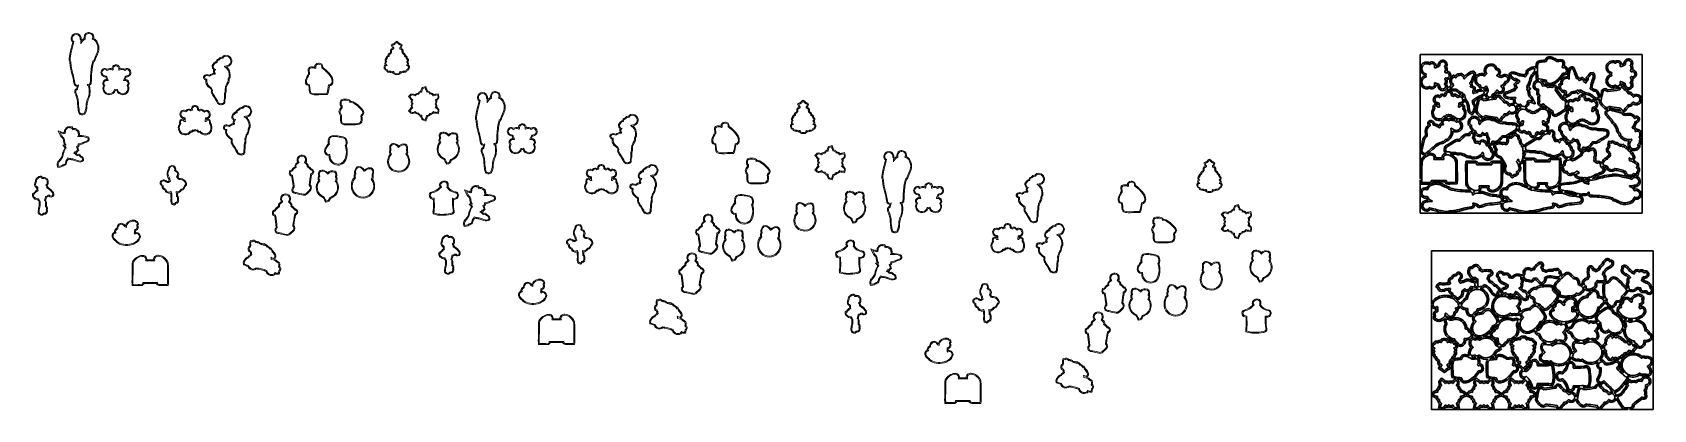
# Model space of a CAD drawing. Header units: millimetres. Extents: x -1956 to 3160, y -604 to 586.
import ezdxf

# ---------------------------------------------------------------- set-up
doc = ezdxf.new("R2010")
doc.units = ezdxf.units.MM
doc.header["$MEASUREMENT"] = 0
for name, color, linetype in [('Katman 1', 7, 'Continuous'), ('layer 1', 7, 'Continuous'), ('layer 2', 7, 'Continuous')]:
    doc.layers.add(name, color=color, linetype=linetype)

msp = doc.modelspace()

# ---------------------------------------------------------------- linework, layer by layer
at = {"layer": 'Katman 1', "color": 22, "lineweight": 20}
for points, knots in [([(-1802.3508, 565.3991), (-1801.624, 564.2838), (-1801.1682, 563.0152), (-1800.9714, 561.6789), (-1800.9154, 561.2986), (-1800.8656, 560.9187), (-1800.8215, 560.5392), (-1798.6664, 562.9169), (-1796.0868, 564.8177), (-1793.1654, 566.364), (-1793.4978, 568.1867), (-1793.4795, 570.0563), (-1793.1383, 571.9133), (-1792.5046, 575.3627), (-1790.8016, 578.6782), (-1788.3202, 581.1623), (-1785.2765, 584.2095), (-1781.1863, 585.8649), (-1776.8649, 585.3924), (-1767.9729, 584.4202), (-1763.3984, 579.5251), (-1762.8735, 570.6069), (-1762.7915, 569.2137), (-1763.0036, 567.8094), (-1763.4153, 566.4622), (-1757.9297, 564.1834), (-1753.1527, 559.8549), (-1750.9681, 554.2625), (-1747.7604, 546.0514), (-1745.4221, 539.0274), (-1746.6589, 530.0583), (-1747.471, 524.169), (-1749.7364, 518.9682), (-1752.2966, 513.6762), (-1754.5793, 508.9579), (-1757.0305, 504.2452), (-1758.3024, 499.1286), (-1758.9413, 496.5584), (-1760.6395, 494.5212), (-1762.9379, 493.4156), (-1765.0181, 486.4422), (-1766.655, 479.1202), (-1767.5633, 471.9339), (-1768.4971, 464.5456), (-1769.3995, 457.1314), (-1769.7019, 449.6856), (-1770.0014, 442.3099), (-1770.0593, 434.9272), (-1770.6526, 427.5652), (-1770.9894, 423.3854), (-1773.4967, 419.983), (-1777.0351, 418.5951), (-1774.8778, 415.5366), (-1774.7753, 411.2355), (-1774.6369, 407.6266), (-1774.5026, 404.1243), (-1774.518, 400.6196), (-1774.4342, 397.1163), (-1774.2585, 389.7774), (-1776.092, 383.8075), (-1778.75, 377.0782), (-1780.8979, 371.6403), (-1782.8555, 366.6025), (-1783.5147, 360.7331), (-1784.4879, 352.0696), (-1784.4708, 337.2515), (-1789.9771, 330.351), (-1792.5383, 327.1412), (-1796.4233, 325.5852), (-1800.4906, 325.89), (-1803.596, 326.1227), (-1806.8874, 327.4362), (-1808.8305, 329.9548), (-1810.8776, 332.6081), (-1811.6737, 339.4193), (-1812.1729, 342.849), (-1813.2559, 350.2902), (-1813.8938, 357.8067), (-1814.096, 365.3233), (-1814.2401, 370.6804), (-1815.6565, 376.2904), (-1817.29, 381.374), (-1817.9708, 383.4928), (-1818.7235, 385.588), (-1819.5146, 387.668), (-1820.0619, 389.1071), (-1820.7119, 390.5178), (-1821.0545, 392.0257), (-1821.6725, 394.746), (-1822.6038, 397.4673), (-1822.5111, 400.2927), (-1822.3845, 404.153), (-1820.3097, 406.7897), (-1816.9425, 408.3663), (-1816.6249, 409.3576), (-1816.3848, 410.3976), (-1816.1164, 411.3931), (-1815.741, 412.7859), (-1815.3762, 414.1815), (-1815.019, 415.5791), (-1815.3827, 415.5749), (-1815.7495, 415.592), (-1816.1181, 415.6313), (-1821.6963, 416.2263), (-1825.3403, 421.3247), (-1825.7907, 426.6308), (-1826.6322, 436.5451), (-1829.2937, 446.1258), (-1831.8523, 455.7002), (-1834.8916, 467.073), (-1837.49, 478.3195), (-1838.2747, 490.1056), (-1838.3367, 491.0369), (-1838.3519, 491.9682), (-1838.3449, 492.9001), (-1839.4256, 494.3031), (-1840.0308, 495.9912), (-1840.13, 497.8042), (-1840.6137, 506.6391), (-1838.7831, 515.1147), (-1837.1206, 523.7278), (-1836.0857, 529.09), (-1834.3854, 534.2692), (-1833.1603, 539.5811), (-1831.9192, 544.9621), (-1830.6959, 550.3494), (-1829.1949, 555.6642), (-1833.3318, 558.5285), (-1834.8508, 563.5223), (-1834.202, 568.6958), (-1833.2342, 576.4128), (-1825.1668, 582.5898), (-1817.5551, 582.4152), (-1809.6188, 582.2332), (-1803.5938, 576.2042), (-1802.4567, 568.5044), (-1802.3011, 567.4511), (-1802.2882, 566.4326), (-1802.3508, 565.3991)], [0, 0, 0, 0, 0.02173913, 0.02173913, 0.02173913, 0.043478261, 0.043478261, 0.043478261, 0.065217391, 0.065217391, 0.065217391, 0.086956522, 0.086956522, 0.086956522, 0.108695652, 0.108695652, 0.108695652, 0.130434783, 0.130434783, 0.130434783, 0.152173913, 0.152173913, 0.152173913, 0.173913043, 0.173913043, 0.173913043, 0.195652174, 0.195652174, 0.195652174, 0.217391304, 0.217391304, 0.217391304, 0.239130435, 0.239130435, 0.239130435, 0.260869565, 0.260869565, 0.260869565, 0.282608696, 0.282608696, 0.282608696, 0.304347826, 0.304347826, 0.304347826, 0.326086957, 0.326086957, 0.326086957, 0.347826087, 0.347826087, 0.347826087, 0.369565217, 0.369565217, 0.369565217, 0.391304348, 0.391304348, 0.391304348, 0.413043478, 0.413043478, 0.413043478, 0.434782609, 0.434782609, 0.434782609, 0.456521739, 0.456521739, 0.456521739, 0.47826087, 0.47826087, 0.47826087, 0.5, 0.5, 0.5, 0.52173913, 0.52173913, 0.52173913, 0.543478261, 0.543478261, 0.543478261, 0.565217391, 0.565217391, 0.565217391, 0.586956522, 0.586956522, 0.586956522, 0.608695652, 0.608695652, 0.608695652, 0.630434783, 0.630434783, 0.630434783, 0.652173913, 0.652173913, 0.652173913, 0.673913043, 0.673913043, 0.673913043, 0.695652174, 0.695652174, 0.695652174, 0.717391304, 0.717391304, 0.717391304, 0.739130435, 0.739130435, 0.739130435, 0.760869565, 0.760869565, 0.760869565, 0.782608696, 0.782608696, 0.782608696, 0.804347826, 0.804347826, 0.804347826, 0.826086957, 0.826086957, 0.826086957, 0.847826087, 0.847826087, 0.847826087, 0.869565217, 0.869565217, 0.869565217, 0.891304348, 0.891304348, 0.891304348, 0.913043478, 0.913043478, 0.913043478, 0.934782609, 0.934782609, 0.934782609, 0.956521739, 0.956521739, 0.956521739, 0.97826087, 0.97826087, 0.97826087, 1, 1, 1, 1]), ([(-1810.7701, 420.2182), (-1812.1604, 419.0705), (-1813.9107, 418.4129), (-1815.7999, 418.6144), (-1819.9212, 419.054), (-1822.4748, 423.0368), (-1822.8014, 426.8845), (-1823.6644, 437.0518), (-1826.3338, 446.6702), (-1828.954, 456.4747), (-1831.9758, 467.7824), (-1834.4997, 478.565), (-1835.2813, 490.3049), (-1835.3645, 491.5543), (-1835.3549, 492.7926), (-1835.3265, 494.0292), (-1836.3689, 494.9949), (-1837.0447, 496.3269), (-1837.1345, 497.9682), (-1837.6032, 506.5281), (-1835.7848, 514.8187), (-1834.175, 523.1593), (-1833.145, 528.4957), (-1831.4552, 533.6252), (-1830.237, 538.9069), (-1828.8274, 545.0186), (-1827.4446, 551.1336), (-1825.6403, 557.1417), (-1829.7289, 558.7983), (-1831.9145, 562.8272), (-1831.2253, 568.3225), (-1830.4501, 574.5037), (-1823.6977, 579.5553), (-1817.6239, 579.416), (-1811.1648, 579.2679), (-1806.3498, 574.3313), (-1805.4245, 568.0661), (-1805.2447, 566.8481), (-1805.3103, 565.7019), (-1805.4378, 564.4965), (-1804.6588, 563.6572), (-1804.133, 562.5562), (-1803.9394, 561.2419), (-1803.3736, 557.399), (-1803.4838, 553.638), (-1803.5316, 549.8083), (-1803.0023, 551.32), (-1802.3969, 552.7463), (-1801.7143, 554.0487), (-1799.0574, 559.1178), (-1794.9068, 562.378), (-1789.7698, 564.6834), (-1789.7141, 564.7084), (-1789.6585, 564.7327), (-1789.6028, 564.7563), (-1790.4331, 566.8687), (-1790.6057, 569.0961), (-1790.1877, 571.3712), (-1789.6638, 574.223), (-1788.2489, 576.9887), (-1786.1977, 579.0422), (-1783.799, 581.4436), (-1780.6066, 582.7836), (-1777.191, 582.4102), (-1769.8372, 581.6061), (-1766.3115, 577.96), (-1765.8683, 570.4306), (-1765.7557, 568.5175), (-1766.4333, 566.4678), (-1767.4334, 564.6998), (-1766.5427, 564.4352), (-1765.6629, 564.1339), (-1764.7984, 563.7866), (-1759.974, 561.8484), (-1755.6783, 558.0752), (-1753.7624, 553.1709), (-1750.7571, 545.4777), (-1748.4708, 538.8801), (-1749.6308, 530.4681), (-1751.1895, 519.1643), (-1758.5214, 510.6828), (-1761.2138, 499.8523), (-1761.7711, 497.6103), (-1763.4529, 496.1961), (-1765.3776, 495.7065), (-1767.724, 488.1097), (-1769.5908, 479.8165), (-1770.5396, 472.3101), (-1771.4821, 464.853), (-1772.3943, 457.3205), (-1772.6994, 449.8073), (-1772.9981, 442.4537), (-1773.0508, 435.153), (-1773.6429, 427.8062), (-1773.9917, 423.4776), (-1777.4463, 420.3498), (-1781.801, 421.0112), (-1782.2116, 421.0736), (-1782.6125, 421.1682), (-1783.001, 421.2925), (-1782.8945, 420.5818), (-1782.7911, 419.8704), (-1782.6912, 419.1578), (-1781.9559, 418.9158), (-1781.2276, 418.5258), (-1780.5318, 417.9752), (-1777.7542, 415.777), (-1777.7595, 410.7652), (-1777.6347, 407.5116), (-1777.5009, 404.0227), (-1777.5168, 400.5336), (-1777.4333, 397.0445), (-1777.2658, 390.0461), (-1779.0299, 384.5359), (-1781.5402, 378.1803), (-1783.8402, 372.3575), (-1785.7868, 367.3822), (-1786.496, 361.068), (-1787.3713, 353.2761), (-1787.4889, 338.279), (-1792.322, 332.2222), (-1794.2678, 329.7837), (-1797.1917, 328.6512), (-1800.2664, 328.8816), (-1802.5002, 329.049), (-1805.048, 329.9632), (-1806.4553, 331.7873), (-1807.9702, 333.7508), (-1808.8495, 340.8435), (-1809.2042, 343.2811), (-1810.2678, 350.5884), (-1810.8985, 358.0238), (-1811.0971, 365.404), (-1811.2482, 371.0213), (-1812.7237, 376.9697), (-1814.4338, 382.2917), (-1815.1311, 384.462), (-1815.9003, 386.604), (-1816.7105, 388.7344), (-1817.1653, 389.9302), (-1817.8498, 391.4617), (-1818.129, 392.6903), (-1819.2837, 397.7732), (-1821.66, 403.2216), (-1815.1416, 405.8805), (-1814.9475, 405.9597), (-1814.7551, 406.0273), (-1814.5645, 406.0839), (-1814.4932, 406.2905), (-1814.4195, 406.4957), (-1814.3434, 406.6995), (-1813.9027, 407.8994), (-1813.5542, 409.3716), (-1813.2198, 410.6124), (-1812.437, 413.5165), (-1811.6992, 416.4354), (-1810.9813, 419.3562), (-1810.9107, 419.6435), (-1810.8403, 419.9308), (-1810.7701, 420.2182)], [0, 0, 0, 0, 0.018867925, 0.018867925, 0.018867925, 0.037735849, 0.037735849, 0.037735849, 0.056603774, 0.056603774, 0.056603774, 0.075471698, 0.075471698, 0.075471698, 0.094339623, 0.094339623, 0.094339623, 0.113207547, 0.113207547, 0.113207547, 0.132075472, 0.132075472, 0.132075472, 0.150943396, 0.150943396, 0.150943396, 0.169811321, 0.169811321, 0.169811321, 0.188679245, 0.188679245, 0.188679245, 0.20754717, 0.20754717, 0.20754717, 0.226415094, 0.226415094, 0.226415094, 0.245283019, 0.245283019, 0.245283019, 0.264150943, 0.264150943, 0.264150943, 0.283018868, 0.283018868, 0.283018868, 0.301886792, 0.301886792, 0.301886792, 0.320754717, 0.320754717, 0.320754717, 0.339622642, 0.339622642, 0.339622642, 0.358490566, 0.358490566, 0.358490566, 0.377358491, 0.377358491, 0.377358491, 0.396226415, 0.396226415, 0.396226415, 0.41509434, 0.41509434, 0.41509434, 0.433962264, 0.433962264, 0.433962264, 0.452830189, 0.452830189, 0.452830189, 0.471698113, 0.471698113, 0.471698113, 0.490566038, 0.490566038, 0.490566038, 0.509433962, 0.509433962, 0.509433962, 0.528301887, 0.528301887, 0.528301887, 0.547169811, 0.547169811, 0.547169811, 0.566037736, 0.566037736, 0.566037736, 0.58490566, 0.58490566, 0.58490566, 0.603773585, 0.603773585, 0.603773585, 0.622641509, 0.622641509, 0.622641509, 0.641509434, 0.641509434, 0.641509434, 0.660377358, 0.660377358, 0.660377358, 0.679245283, 0.679245283, 0.679245283, 0.698113208, 0.698113208, 0.698113208, 0.716981132, 0.716981132, 0.716981132, 0.735849057, 0.735849057, 0.735849057, 0.754716981, 0.754716981, 0.754716981, 0.773584906, 0.773584906, 0.773584906, 0.79245283, 0.79245283, 0.79245283, 0.811320755, 0.811320755, 0.811320755, 0.830188679, 0.830188679, 0.830188679, 0.849056604, 0.849056604, 0.849056604, 0.867924528, 0.867924528, 0.867924528, 0.886792453, 0.886792453, 0.886792453, 0.905660377, 0.905660377, 0.905660377, 0.924528302, 0.924528302, 0.924528302, 0.943396226, 0.943396226, 0.943396226, 0.962264151, 0.962264151, 0.962264151, 0.981132075, 0.981132075, 0.981132075, 1, 1, 1, 1]), ([(-1393.0943, 407.5414), (-1394.9321, 408.9651), (-1396.7512, 410.4138), (-1398.5279, 411.9133), (-1400.552, 413.6215), (-1402.8114, 415.5299), (-1404.3598, 417.6828), (-1405.0648, 418.6631), (-1405.7774, 419.5464), (-1406.3453, 420.6154), (-1408.7949, 424.5376), (-1409.486, 428.7199), (-1408.9307, 433.2843), (-1408.8392, 434.0365), (-1408.6799, 434.8092), (-1408.5462, 435.561), (-1408.5462, 435.561), (-1409.031, 435.668), (-1409.031, 435.668), (-1411.1057, 436.126), (-1412.9816, 437.1751), (-1414.3235, 438.8418), (-1417.5651, 442.8681), (-1416.3761, 448.7287), (-1411.8983, 451.2629), (-1407.8112, 453.576), (-1402.0436, 452.9409), (-1397.6775, 451.0183), (-1393.3859, 453.7924), (-1388.6231, 455.9303), (-1383.5246, 456.5997), (-1383.2377, 456.6373), (-1382.9504, 456.6701), (-1382.6629, 456.6981), (-1384.6593, 459.2445), (-1385.4005, 462.6149), (-1384.3311, 465.8583), (-1384.0735, 466.6397), (-1383.7239, 467.3475), (-1383.2939, 467.992), (-1385.6637, 469.577), (-1387.3955, 472.0435), (-1388.3003, 474.9549), (-1389.6931, 479.4365), (-1388.8805, 484.2328), (-1384.946, 487.1478), (-1384.946, 487.1478), (-1384.4515, 487.5142), (-1384.4515, 487.5142), (-1383.3864, 489.461), (-1381.7957, 491.153), (-1379.8685, 492.2494), (-1379.8685, 492.2494), (-1379.3349, 492.553), (-1379.3349, 492.553), (-1379.3349, 492.553), (-1377.6346, 493.201), (-1377.6346, 493.201), (-1377.1662, 493.3977), (-1376.6789, 493.5579), (-1376.1811, 493.6846), (-1375.8126, 497.2685), (-1373.6527, 500.3744), (-1370.0198, 501.499), (-1369.587, 501.6329), (-1369.1469, 501.7415), (-1368.7018, 501.8213), (-1365.8351, 505.6472), (-1361.3585, 507.883), (-1356.536, 508.0214), (-1355.4274, 510.3501), (-1353.2891, 512.0826), (-1350.7057, 512.8962), (-1347.671, 513.852), (-1345.0434, 513.7), (-1341.96, 513.2011), (-1335.2981, 512.1231), (-1330.5029, 507.6802), (-1328.1276, 501.471), (-1327.2865, 499.2723), (-1327.0834, 497.8456), (-1327.0011, 495.5206), (-1326.8773, 492.026), (-1328.8603, 487.1427), (-1331.1247, 484.5003), (-1332.4765, 482.9229), (-1333.6711, 481.3028), (-1335.4093, 480.1006), (-1337.7324, 478.4939), (-1340.6155, 477.55), (-1343.5439, 477.0321), (-1341.2375, 475.0202), (-1339.2374, 472.6357), (-1337.6311, 470.0908), (-1333.1728, 463.0276), (-1331.528, 454.5232), (-1332.1917, 446.2577), (-1332.1917, 446.2577), (-1332.2637, 445.3611), (-1332.2637, 445.3611), (-1332.2637, 445.3611), (-1332.533, 444.5029), (-1332.533, 444.5029), (-1333.2019, 442.3711), (-1334.4813, 440.7616), (-1335.5506, 438.9072), (-1335.5499, 438.2089), (-1335.4445, 437.324), (-1335.4208, 436.7268), (-1335.3044, 433.7997), (-1335.4847, 431.0132), (-1336.7845, 428.3324), (-1337.7166, 426.4099), (-1338.8573, 424.6188), (-1339.9953, 422.8146), (-1340.6041, 421.8495), (-1341.2939, 420.8162), (-1341.7755, 419.7726), (-1341.7755, 419.7726), (-1342.9284, 416.0105), (-1342.9284, 416.0105), (-1343.2231, 414.4963), (-1343.8161, 413.4065), (-1344.3515, 412.0111), (-1344.5543, 411.0891), (-1344.7072, 410.1535), (-1344.8739, 409.2249), (-1345.0314, 408.348), (-1345.2289, 407.4459), (-1345.333, 406.557), (-1345.333, 406.557), (-1345.0129, 403.5547), (-1345.0129, 403.5547), (-1345.0129, 403.5547), (-1345.0026, 403.4042), (-1345.0026, 403.4042), (-1344.8448, 401.112), (-1345.1468, 397.3455), (-1345.7848, 395.1504), (-1346.0861, 394.1139), (-1346.5091, 393.2921), (-1346.988, 392.385), (-1347.2515, 390.9111), (-1347.2498, 388.6725), (-1347.2692, 387.2685), (-1347.2958, 385.3392), (-1347.2766, 383.4096), (-1347.264, 381.4803), (-1347.2396, 377.7622), (-1346.8378, 376.0045), (-1348.7068, 372.6729), (-1348.7281, 372.2894), (-1348.7095, 371.8363), (-1348.7014, 371.4984), (-1348.6395, 368.9345), (-1348.2874, 367.422), (-1349.0812, 364.7911), (-1349.0812, 364.7911), (-1349.2567, 364.2092), (-1349.2567, 364.2092), (-1349.2567, 364.2092), (-1349.5182, 363.6606), (-1349.5182, 363.6606), (-1351.1426, 360.2516), (-1354.289, 357.8219), (-1358.082, 358.0243), (-1359.443, 357.5801), (-1360.9017, 357.4622), (-1362.3231, 357.6456), (-1363.7961, 357.8356), (-1365.0895, 358.299), (-1366.4489, 358.8675), (-1370.9469, 360.7486), (-1373.172, 363.276), (-1374.447, 367.8937), (-1374.9446, 368.4859), (-1375.4526, 369.0615), (-1375.9078, 369.691), (-1376.4599, 370.4545), (-1376.896, 371.2662), (-1377.3708, 372.0756), (-1377.3708, 372.0756), (-1382.708, 381.1747), (-1382.708, 381.1747), (-1382.9327, 381.4494), (-1383.1504, 381.7273), (-1383.3543, 382.0195), (-1383.5672, 382.3245), (-1383.7707, 382.6355), (-1383.9693, 382.95), (-1383.9693, 382.95), (-1386.4114, 386.8172), (-1386.4114, 386.8172), (-1387.4827, 388.4559), (-1388.374, 390.1834), (-1389.3485, 391.8774), (-1389.3485, 391.8774), (-1389.4684, 392.0858), (-1389.4684, 392.0858), (-1389.4684, 392.0858), (-1391.0253, 395.2135), (-1391.0253, 395.2135), (-1391.0253, 395.2135), (-1391.1887, 395.6762), (-1391.1887, 395.6762), (-1391.8032, 397.4169), (-1391.8489, 399.0377), (-1391.5734, 400.8421), (-1391.4178, 401.8609), (-1391.1327, 402.9599), (-1391.1348, 403.9882), (-1391.1376, 405.3956), (-1392.1352, 406.5997), (-1393.0943, 407.5414)], [0, 0, 0, 0, 0.014084507, 0.014084507, 0.014084507, 0.028169014, 0.028169014, 0.028169014, 0.042253521, 0.042253521, 0.042253521, 0.056338028, 0.056338028, 0.056338028, 0.070422535, 0.070422535, 0.070422535, 0.084507042, 0.084507042, 0.084507042, 0.098591549, 0.098591549, 0.098591549, 0.112676056, 0.112676056, 0.112676056, 0.126760563, 0.126760563, 0.126760563, 0.14084507, 0.14084507, 0.14084507, 0.154929577, 0.154929577, 0.154929577, 0.169014085, 0.169014085, 0.169014085, 0.183098592, 0.183098592, 0.183098592, 0.197183099, 0.197183099, 0.197183099, 0.211267606, 0.211267606, 0.211267606, 0.225352113, 0.225352113, 0.225352113, 0.23943662, 0.23943662, 0.23943662, 0.253521127, 0.253521127, 0.253521127, 0.267605634, 0.267605634, 0.267605634, 0.281690141, 0.281690141, 0.281690141, 0.295774648, 0.295774648, 0.295774648, 0.309859155, 0.309859155, 0.309859155, 0.323943662, 0.323943662, 0.323943662, 0.338028169, 0.338028169, 0.338028169, 0.352112676, 0.352112676, 0.352112676, 0.366197183, 0.366197183, 0.366197183, 0.38028169, 0.38028169, 0.38028169, 0.394366197, 0.394366197, 0.394366197, 0.408450704, 0.408450704, 0.408450704, 0.422535211, 0.422535211, 0.422535211, 0.436619718, 0.436619718, 0.436619718, 0.450704225, 0.450704225, 0.450704225, 0.464788732, 0.464788732, 0.464788732, 0.478873239, 0.478873239, 0.478873239, 0.492957746, 0.492957746, 0.492957746, 0.507042254, 0.507042254, 0.507042254, 0.521126761, 0.521126761, 0.521126761, 0.535211268, 0.535211268, 0.535211268, 0.549295775, 0.549295775, 0.549295775, 0.563380282, 0.563380282, 0.563380282, 0.577464789, 0.577464789, 0.577464789, 0.591549296, 0.591549296, 0.591549296, 0.605633803, 0.605633803, 0.605633803, 0.61971831, 0.61971831, 0.61971831, 0.633802817, 0.633802817, 0.633802817, 0.647887324, 0.647887324, 0.647887324, 0.661971831, 0.661971831, 0.661971831, 0.676056338, 0.676056338, 0.676056338, 0.690140845, 0.690140845, 0.690140845, 0.704225352, 0.704225352, 0.704225352, 0.718309859, 0.718309859, 0.718309859, 0.732394366, 0.732394366, 0.732394366, 0.746478873, 0.746478873, 0.746478873, 0.76056338, 0.76056338, 0.76056338, 0.774647887, 0.774647887, 0.774647887, 0.788732394, 0.788732394, 0.788732394, 0.802816901, 0.802816901, 0.802816901, 0.816901408, 0.816901408, 0.816901408, 0.830985915, 0.830985915, 0.830985915, 0.845070423, 0.845070423, 0.845070423, 0.85915493, 0.85915493, 0.85915493, 0.873239437, 0.873239437, 0.873239437, 0.887323944, 0.887323944, 0.887323944, 0.901408451, 0.901408451, 0.901408451, 0.915492958, 0.915492958, 0.915492958, 0.929577465, 0.929577465, 0.929577465, 0.943661972, 0.943661972, 0.943661972, 0.957746479, 0.957746479, 0.957746479, 0.971830986, 0.971830986, 0.971830986, 0.985915493, 0.985915493, 0.985915493, 1, 1, 1, 1]), ([(-1338.5041, 439.7661), (-1339.2378, 433.7668), (-1336.0394, 434.7071), (-1342.5319, 424.4146), (-1344.2716, 421.6567), (-1345.0811, 419.9366), (-1345.8466, 416.7237), (-1346.0867, 415.3286), (-1346.7336, 414.2117), (-1347.2317, 412.8731), (-1347.2317, 412.8731), (-1348.349, 406.554), (-1348.349, 406.554), (-1348.4011, 405.0636), (-1347.2758, 400.7663), (-1348.6648, 395.9871), (-1349.6674, 392.5376), (-1350.1549, 395.523), (-1350.2681, 387.3092), (-1350.3453, 381.7076), (-1349.4474, 377.5322), (-1351.5654, 373.7218), (-1352.1436, 372.6817), (-1350.8707, 367.7933), (-1352.2256, 364.9505), (-1353.431, 362.4215), (-1355.7081, 360.6466), (-1358.4798, 361.078), (-1360.3868, 360.8309), (-1360.7936, 359.754), (-1365.2906, 361.6346), (-1371.6058, 364.2756), (-1370.8214, 368.054), (-1371.9895, 369.6316), (-1376.0702, 374.835), (-1377.0319, 377.9429), (-1380.8933, 383.7357), (-1382.8656, 386.6945), (-1387.0306, 393.4905), (-1388.359, 396.6743), (-1389.9591, 400.5094), (-1385.482, 404.9311), (-1391.123, 409.8093), (-1398.0143, 415.7687), (-1407.4104, 420.9321), (-1405.9519, 432.9214), (-1405.0839, 440.0567), (-1404.538, 437.7482), (-1408.3835, 438.5969), (-1414.014, 439.8394), (-1414.6278, 446.2699), (-1410.4199, 448.6514), (-1406.803, 450.6983), (-1401.0557, 449.6164), (-1397.4479, 447.5492), (-1393.3304, 450.5098), (-1388.1909, 452.9606), (-1383.1333, 453.6246), (-1379.2009, 454.1409), (-1379.3328, 453.7784), (-1379.1074, 455.9642), (-1378.8642, 458.3225), (-1383.5858, 458.093), (-1381.4812, 464.9183), (-1380.665, 467.4769), (-1378.6758, 468.0993), (-1377.7785, 469.1373), (-1385.3395, 469.8436), (-1388.7628, 480.5853), (-1383.1593, 484.7367), (-1380.1441, 486.9705), (-1381.9721, 488.1443), (-1376.514, 490.4167), (-1375.5154, 490.8444), (-1374.3128, 491.0545), (-1373.1155, 491.0636), (-1373.7822, 495.5578), (-1371.3494, 498.954), (-1367.0023, 498.978), (-1364.4953, 503.1474), (-1358.4937, 506.1218), (-1354.3415, 504.7485), (-1353.6809, 514.3561), (-1330.6157, 512.8444), (-1329.9984, 495.4138), (-1329.841, 490.9706), (-1333.8757, 484.8078), (-1337.115, 482.5674), (-1340.9188, 479.9366), (-1345.6167, 479.7238), (-1349.9176, 479.4635), (-1350.0509, 479.002), (-1350.2525, 478.5573), (-1350.5128, 478.1365), (-1339.3166, 472.6233), (-1333.636, 457.7842), (-1335.1813, 446.4972), (-1335.5368, 443.9003), (-1337.2329, 442.1459), (-1338.5041, 439.7661)], [0, 0, 0, 0, 0.03030303, 0.03030303, 0.03030303, 0.060606061, 0.060606061, 0.060606061, 0.090909091, 0.090909091, 0.090909091, 0.121212121, 0.121212121, 0.121212121, 0.151515152, 0.151515152, 0.151515152, 0.181818182, 0.181818182, 0.181818182, 0.212121212, 0.212121212, 0.212121212, 0.242424242, 0.242424242, 0.242424242, 0.272727273, 0.272727273, 0.272727273, 0.303030303, 0.303030303, 0.303030303, 0.333333333, 0.333333333, 0.333333333, 0.363636364, 0.363636364, 0.363636364, 0.393939394, 0.393939394, 0.393939394, 0.424242424, 0.424242424, 0.424242424, 0.454545455, 0.454545455, 0.454545455, 0.484848485, 0.484848485, 0.484848485, 0.515151515, 0.515151515, 0.515151515, 0.545454545, 0.545454545, 0.545454545, 0.575757576, 0.575757576, 0.575757576, 0.606060606, 0.606060606, 0.606060606, 0.636363636, 0.636363636, 0.636363636, 0.666666667, 0.666666667, 0.666666667, 0.696969697, 0.696969697, 0.696969697, 0.727272727, 0.727272727, 0.727272727, 0.757575758, 0.757575758, 0.757575758, 0.787878788, 0.787878788, 0.787878788, 0.818181818, 0.818181818, 0.818181818, 0.848484848, 0.848484848, 0.848484848, 0.878787879, 0.878787879, 0.878787879, 0.909090909, 0.909090909, 0.909090909, 0.939393939, 0.939393939, 0.939393939, 0.96969697, 0.96969697, 0.96969697, 1, 1, 1, 1]), ([(-794.2893, 458.7473), (-794.2927, 458.7384), (-794.2961, 458.7296), (-794.2995, 458.7208), (-795.4779, 455.4506), (-798.4217, 453.3683), (-801.8235, 452.9384), (-801.8235, 452.9384), (-801.9978, 452.9163), (-801.9978, 452.9163), (-801.9978, 452.9163), (-802.1729, 452.902), (-802.1729, 452.902), (-804.7929, 452.6868), (-808.6265, 452.5308), (-811.1936, 452.9819), (-814.4728, 453.4967), (-817.2703, 455.5569), (-818.4104, 458.7208), (-818.4137, 458.7296), (-818.4171, 458.7384), (-818.4205, 458.7473), (-820.7867, 458.1469), (-823.118, 458.4667), (-825.3897, 459.3564), (-826.1652, 459.6602), (-826.8764, 460.0628), (-827.5156, 460.5619), (-828.8674, 460.3824), (-830.2374, 460.3418), (-831.5982, 460.4364), (-835.1524, 460.6837), (-838.1402, 462.9444), (-839.2494, 466.1773), (-842.1514, 467.3281), (-844.4266, 469.457), (-845.6611, 472.4682), (-847.5366, 476.5103), (-846.1472, 481.2074), (-842.3574, 483.5345), (-842.3574, 483.5345), (-842.6382, 484.0486), (-842.6382, 484.0486), (-844.3749, 487.2283), (-843.9345, 490.8134), (-841.854, 493.371), (-842.019, 493.643), (-842.1741, 493.923), (-842.3197, 494.2112), (-842.3197, 494.2112), (-842.4062, 494.3825), (-842.4062, 494.3825), (-842.4062, 494.3825), (-842.4844, 494.5577), (-842.4844, 494.5577), (-844.1808, 498.3624), (-842.9392, 502.7532), (-839.5177, 505.0083), (-839.5332, 506.0116), (-839.3689, 507.0155), (-839.015, 507.9978), (-838.1822, 510.4896), (-836.3189, 512.2086), (-834.0232, 512.9564), (-833.8363, 515.2466), (-832.7948, 517.3786), (-830.8767, 518.9331), (-830.0911, 519.5969), (-829.2264, 520.072), (-828.2942, 520.3865), (-827.8146, 521.3141), (-827.1639, 522.1445), (-826.376, 522.8403), (-826.3422, 523.7082), (-826.1784, 524.5664), (-825.8873, 525.3873), (-826.0478, 526.0946), (-826.13, 526.8174), (-826.1318, 527.5492), (-826.1318, 527.5492), (-826.1363, 529.3853), (-826.1363, 529.3853), (-826.1363, 529.3853), (-825.3397, 531.0396), (-825.3397, 531.0396), (-824.059, 533.6992), (-821.845, 535.3147), (-819.1801, 535.7567), (-819.1439, 535.9545), (-819.1042, 536.1516), (-819.0617, 536.3482), (-819.7698, 537.2443), (-820.3799, 538.2114), (-820.8581, 539.2606), (-820.8581, 539.2606), (-823.8296, 545.7811), (-823.8296, 545.7811), (-823.8296, 545.7811), (-817.6744, 549.45), (-817.6744, 549.45), (-816.6638, 550.0523), (-815.604, 550.4536), (-814.4896, 550.7073), (-813.6351, 552.2145), (-812.5267, 553.5073), (-811.1199, 554.56), (-811.1199, 554.56), (-806.3268, 558.1466), (-806.3268, 558.1466), (-806.3268, 558.1466), (-801.5338, 554.5601), (-801.5338, 554.5601), (-800.1279, 553.508), (-799.0378, 552.2126), (-798.2003, 550.7028), (-797.0932, 550.4489), (-796.0399, 550.0487), (-795.0354, 549.45), (-795.0354, 549.45), (-788.8802, 545.7811), (-788.8802, 545.7811), (-788.8802, 545.7811), (-791.8517, 539.2606), (-791.8517, 539.2606), (-792.3299, 538.2114), (-792.94, 537.2443), (-793.6481, 536.3482), (-793.6056, 536.1516), (-793.5659, 535.9545), (-793.5297, 535.7567), (-790.8648, 535.3147), (-788.6508, 533.6992), (-787.3701, 531.0396), (-787.3701, 531.0396), (-786.5735, 529.3853), (-786.5735, 529.3853), (-786.5735, 529.3853), (-786.578, 527.5492), (-786.578, 527.5492), (-786.5798, 526.8174), (-786.662, 526.0946), (-786.8225, 525.3873), (-786.5314, 524.5664), (-786.3676, 523.7082), (-786.3338, 522.8403), (-785.5459, 522.1445), (-784.8952, 521.3141), (-784.4156, 520.3865), (-783.4834, 520.072), (-782.6187, 519.5969), (-781.8331, 518.9331), (-779.915, 517.3786), (-778.8735, 515.2466), (-778.6866, 512.9564), (-776.3909, 512.2086), (-774.5276, 510.4896), (-773.6948, 507.9979), (-773.3409, 507.0155), (-773.1766, 506.0117), (-773.1921, 505.0083), (-769.7706, 502.7533), (-768.529, 498.3624), (-770.2254, 494.5577), (-770.2254, 494.5577), (-770.3036, 494.3825), (-770.3036, 494.3825), (-770.3036, 494.3825), (-770.3901, 494.2112), (-770.3901, 494.2112), (-770.638, 493.7204), (-770.9117, 493.2569), (-771.2124, 492.8178), (-769.1835, 490.2801), (-768.7483, 486.7443), (-770.4479, 483.5924), (-766.5861, 481.2859), (-765.1575, 476.544), (-767.0487, 472.4682), (-768.2832, 469.457), (-770.5584, 467.3281), (-773.4604, 466.1773), (-774.5696, 462.9444), (-777.5574, 460.6837), (-781.1116, 460.4364), (-782.4724, 460.3418), (-783.8424, 460.3824), (-785.1942, 460.5619), (-785.8334, 460.0628), (-786.5446, 459.6602), (-787.3201, 459.3564), (-789.5918, 458.4667), (-791.9231, 458.1469), (-794.2893, 458.7473)], [0, 0, 0, 0, 0.015625, 0.015625, 0.015625, 0.03125, 0.03125, 0.03125, 0.046875, 0.046875, 0.046875, 0.0625, 0.0625, 0.0625, 0.078125, 0.078125, 0.078125, 0.09375, 0.09375, 0.09375, 0.109375, 0.109375, 0.109375, 0.125, 0.125, 0.125, 0.140625, 0.140625, 0.140625, 0.15625, 0.15625, 0.15625, 0.171875, 0.171875, 0.171875, 0.1875, 0.1875, 0.1875, 0.203125, 0.203125, 0.203125, 0.21875, 0.21875, 0.21875, 0.234375, 0.234375, 0.234375, 0.25, 0.25, 0.25, 0.265625, 0.265625, 0.265625, 0.28125, 0.28125, 0.28125, 0.296875, 0.296875, 0.296875, 0.3125, 0.3125, 0.3125, 0.328125, 0.328125, 0.328125, 0.34375, 0.34375, 0.34375, 0.359375, 0.359375, 0.359375, 0.375, 0.375, 0.375, 0.390625, 0.390625, 0.390625, 0.40625, 0.40625, 0.40625, 0.421875, 0.421875, 0.421875, 0.4375, 0.4375, 0.4375, 0.453125, 0.453125, 0.453125, 0.46875, 0.46875, 0.46875, 0.484375, 0.484375, 0.484375, 0.5, 0.5, 0.5, 0.515625, 0.515625, 0.515625, 0.53125, 0.53125, 0.53125, 0.546875, 0.546875, 0.546875, 0.5625, 0.5625, 0.5625, 0.578125, 0.578125, 0.578125, 0.59375, 0.59375, 0.59375, 0.609375, 0.609375, 0.609375, 0.625, 0.625, 0.625, 0.640625, 0.640625, 0.640625, 0.65625, 0.65625, 0.65625, 0.671875, 0.671875, 0.671875, 0.6875, 0.6875, 0.6875, 0.703125, 0.703125, 0.703125, 0.71875, 0.71875, 0.71875, 0.734375, 0.734375, 0.734375, 0.75, 0.75, 0.75, 0.765625, 0.765625, 0.765625, 0.78125, 0.78125, 0.78125, 0.796875, 0.796875, 0.796875, 0.8125, 0.8125, 0.8125, 0.828125, 0.828125, 0.828125, 0.84375, 0.84375, 0.84375, 0.859375, 0.859375, 0.859375, 0.875, 0.875, 0.875, 0.890625, 0.890625, 0.890625, 0.90625, 0.90625, 0.90625, 0.921875, 0.921875, 0.921875, 0.9375, 0.9375, 0.9375, 0.953125, 0.953125, 0.953125, 0.96875, 0.96875, 0.96875, 0.984375, 0.984375, 0.984375, 1, 1, 1, 1]), ([(-796.6015, 462.6119), (-796.5951, 462.4395), (-796.5941, 462.2619), (-796.6022, 462.0751), (-796.6022, 462.0751), (-796.6122, 461.8457), (-796.6122, 461.8457), (-796.6122, 461.8457), (-796.6431, 461.6182), (-796.6431, 461.6182), (-796.7296, 460.9822), (-796.8792, 460.3633), (-797.1114, 459.7669), (-797.8954, 457.5543), (-799.8999, 456.2056), (-802.1996, 455.9147), (-802.1996, 455.9147), (-802.3088, 455.9009), (-802.3088, 455.9009), (-802.3088, 455.9009), (-802.4184, 455.8919), (-802.4184, 455.8919), (-804.3875, 455.7304), (-808.5862, 455.5632), (-810.7017, 455.9415), (-812.9207, 456.2815), (-814.8363, 457.616), (-815.5984, 459.7669), (-815.8306, 460.3633), (-815.9802, 460.9822), (-816.0667, 461.6182), (-816.0667, 461.6182), (-816.0976, 461.8457), (-816.0976, 461.8457), (-816.0976, 461.8457), (-816.1076, 462.0751), (-816.1076, 462.0751), (-816.1157, 462.2619), (-816.1147, 462.4395), (-816.1083, 462.6119), (-817.0144, 462.2885), (-817.9397, 462.0022), (-818.8797, 461.7318), (-820.7385, 461.1712), (-822.5335, 461.4545), (-824.2956, 462.1498), (-825.2232, 462.508), (-825.9536, 463.0621), (-826.5327, 463.7775), (-828.1167, 463.4305), (-829.7477, 463.3001), (-831.39, 463.4292), (-834.4117, 463.6246), (-836.4829, 465.8866), (-836.6925, 468.5116), (-839.5272, 469.1835), (-841.7891, 470.8729), (-842.9116, 473.6711), (-844.199, 476.3699), (-843.2939, 479.5468), (-840.6258, 481.074), (-839.4013, 481.7749), (-837.9222, 482.0444), (-836.5155, 481.8851), (-837.5591, 482.6931), (-838.5281, 483.6029), (-839.4031, 484.6173), (-839.4031, 484.6173), (-839.7504, 485.0199), (-839.7504, 485.0199), (-839.7504, 485.0199), (-840.0053, 485.4866), (-840.0053, 485.4866), (-841.6699, 488.5346), (-840.2437, 491.6304), (-837.6781, 492.9703), (-838.4368, 493.6636), (-839.0992, 494.4893), (-839.642, 495.5639), (-839.642, 495.5639), (-839.6958, 495.6704), (-839.6958, 495.6704), (-839.6958, 495.6704), (-839.7444, 495.7794), (-839.7444, 495.7794), (-840.9142, 498.3988), (-839.9616, 501.4234), (-837.4089, 502.7744), (-836.9885, 502.997), (-836.5978, 503.1413), (-836.1936, 503.2456), (-836.6, 504.4379), (-836.6583, 505.7127), (-836.1806, 507.0139), (-835.3846, 509.4466), (-833.1559, 510.5486), (-830.802, 510.3564), (-831.4205, 512.645), (-830.9445, 515.0331), (-828.9635, 516.622), (-828.0887, 517.37), (-827.106, 517.698), (-826.0728, 517.821), (-825.7673, 519.0828), (-824.9945, 520.2392), (-823.8086, 521.0419), (-823.8086, 521.0419), (-823.2764, 521.402), (-823.2764, 521.402), (-823.531, 522.714), (-823.3247, 524.0389), (-822.7043, 525.183), (-822.9794, 525.9311), (-823.1297, 526.7208), (-823.1318, 527.5565), (-823.1318, 527.5565), (-823.1346, 528.7041), (-823.1346, 528.7041), (-823.1346, 528.7041), (-822.6367, 529.7381), (-822.6367, 529.7381), (-821.4515, 532.1995), (-819.2912, 533.0798), (-816.9191, 532.8439), (-816.9191, 532.8439), (-816.8225, 532.8884), (-816.8225, 532.8884), (-816.8225, 532.8884), (-816.4846, 532.8416), (-816.4846, 532.8416), (-816.4846, 532.8416), (-816.3688, 534.1974), (-816.3688, 534.1974), (-816.2896, 535.1247), (-816.0785, 535.9928), (-815.8449, 536.8886), (-815.8251, 536.9646), (-815.801, 537.0515), (-815.7759, 537.1437), (-816.7296, 538.1346), (-817.5525, 539.2412), (-818.1282, 540.5047), (-818.1282, 540.5047), (-819.9854, 544.58), (-819.9854, 544.58), (-819.9854, 544.58), (-816.1384, 546.873), (-816.1384, 546.873), (-815.0555, 547.5185), (-813.9056, 547.8334), (-812.6613, 547.9786), (-812.6, 547.9858), (-812.5363, 547.992), (-812.4712, 547.9977), (-812.372, 548.2363), (-812.2723, 548.4752), (-812.1635, 548.6938), (-811.4763, 550.0751), (-810.5634, 551.2294), (-809.3225, 552.158), (-809.3225, 552.158), (-806.3268, 554.3997), (-806.3268, 554.3997), (-806.3268, 554.3997), (-803.3312, 552.1581), (-803.3312, 552.1581), (-802.0874, 551.2273), (-801.194, 550.0595), (-800.5243, 548.6683), (-800.4242, 548.4603), (-800.3305, 548.2291), (-800.2366, 547.9976), (-800.1722, 547.9919), (-800.1092, 547.9857), (-800.0485, 547.9786), (-798.8042, 547.8334), (-797.6543, 547.5185), (-796.5714, 546.873), (-796.5714, 546.873), (-792.7244, 544.58), (-792.7244, 544.58), (-792.7244, 544.58), (-794.5816, 540.5047), (-794.5816, 540.5047), (-795.1573, 539.2412), (-795.9802, 538.1346), (-796.9339, 537.1437), (-796.9088, 537.0515), (-796.8847, 536.9646), (-796.8649, 536.8886), (-796.6313, 535.9928), (-796.4202, 535.1247), (-796.341, 534.1974), (-796.341, 534.1974), (-796.2252, 532.8416), (-796.2252, 532.8416), (-796.2252, 532.8416), (-795.8873, 532.8884), (-795.8873, 532.8884), (-795.8873, 532.8884), (-795.7907, 532.8439), (-795.7907, 532.8439), (-793.4186, 533.0798), (-791.2583, 532.1995), (-790.0731, 529.7381), (-790.0731, 529.7381), (-789.5752, 528.7041), (-789.5752, 528.7041), (-789.5752, 528.7041), (-789.578, 527.5565), (-789.578, 527.5565), (-789.5801, 526.7208), (-789.7304, 525.9311), (-790.0055, 525.183), (-789.3851, 524.0389), (-789.1788, 522.714), (-789.4334, 521.402), (-789.4334, 521.402), (-788.9012, 521.0419), (-788.9012, 521.0419), (-787.7153, 520.2392), (-786.9425, 519.0828), (-786.637, 517.821), (-785.6038, 517.698), (-784.6211, 517.37), (-783.7463, 516.622), (-781.7653, 515.0331), (-781.2893, 512.645), (-781.9078, 510.3564), (-779.5539, 510.5486), (-777.3252, 509.4466), (-776.5292, 507.0139), (-776.0515, 505.7128), (-776.1098, 504.438), (-776.5161, 503.2457), (-776.1128, 503.1416), (-775.7218, 502.9972), (-775.3009, 502.7744), (-772.7482, 501.4234), (-771.7956, 498.3988), (-772.9654, 495.7794), (-772.9654, 495.7794), (-773.014, 495.6704), (-773.014, 495.6704), (-773.014, 495.6704), (-773.0678, 495.5639), (-773.0678, 495.5639), (-773.7304, 494.2521), (-774.5712, 493.3112), (-775.5478, 492.5293), (-772.9095, 491.2232), (-771.4149, 488.0803), (-773.1045, 484.9866), (-773.1045, 484.9866), (-773.3593, 484.52), (-773.3593, 484.52), (-773.3593, 484.52), (-773.7066, 484.1174), (-773.7066, 484.1174), (-774.3328, 483.3915), (-774.9715, 482.6353), (-775.6555, 481.925), (-774.4161, 481.969), (-773.153, 481.6859), (-772.084, 481.074), (-769.4159, 479.5468), (-768.5108, 476.3699), (-769.7982, 473.6711), (-770.9207, 470.8729), (-773.1826, 469.1835), (-776.0173, 468.5116), (-776.2269, 465.8866), (-778.2981, 463.6246), (-781.3198, 463.4292), (-782.9621, 463.3001), (-784.5931, 463.4305), (-786.1771, 463.7775), (-786.7562, 463.0621), (-787.4866, 462.508), (-788.4142, 462.1498), (-790.1763, 461.4545), (-791.9713, 461.1712), (-793.8301, 461.7318), (-794.7701, 462.0022), (-795.6954, 462.2885), (-796.6015, 462.6119)], [0, 0, 0, 0, 0.010526316, 0.010526316, 0.010526316, 0.021052632, 0.021052632, 0.021052632, 0.031578947, 0.031578947, 0.031578947, 0.042105263, 0.042105263, 0.042105263, 0.052631579, 0.052631579, 0.052631579, 0.063157895, 0.063157895, 0.063157895, 0.073684211, 0.073684211, 0.073684211, 0.084210526, 0.084210526, 0.084210526, 0.094736842, 0.094736842, 0.094736842, 0.105263158, 0.105263158, 0.105263158, 0.115789474, 0.115789474, 0.115789474, 0.126315789, 0.126315789, 0.126315789, 0.136842105, 0.136842105, 0.136842105, 0.147368421, 0.147368421, 0.147368421, 0.157894737, 0.157894737, 0.157894737, 0.168421053, 0.168421053, 0.168421053, 0.178947368, 0.178947368, 0.178947368, 0.189473684, 0.189473684, 0.189473684, 0.2, 0.2, 0.2, 0.210526316, 0.210526316, 0.210526316, 0.221052632, 0.221052632, 0.221052632, 0.231578947, 0.231578947, 0.231578947, 0.242105263, 0.242105263, 0.242105263, 0.252631579, 0.252631579, 0.252631579, 0.263157895, 0.263157895, 0.263157895, 0.273684211, 0.273684211, 0.273684211, 0.284210526, 0.284210526, 0.284210526, 0.294736842, 0.294736842, 0.294736842, 0.305263158, 0.305263158, 0.305263158, 0.315789474, 0.315789474, 0.315789474, 0.326315789, 0.326315789, 0.326315789, 0.336842105, 0.336842105, 0.336842105, 0.347368421, 0.347368421, 0.347368421, 0.357894737, 0.357894737, 0.357894737, 0.368421053, 0.368421053, 0.368421053, 0.378947368, 0.378947368, 0.378947368, 0.389473684, 0.389473684, 0.389473684, 0.4, 0.4, 0.4, 0.410526316, 0.410526316, 0.410526316, 0.421052632, 0.421052632, 0.421052632, 0.431578947, 0.431578947, 0.431578947, 0.442105263, 0.442105263, 0.442105263, 0.452631579, 0.452631579, 0.452631579, 0.463157895, 0.463157895, 0.463157895, 0.473684211, 0.473684211, 0.473684211, 0.484210526, 0.484210526, 0.484210526, 0.494736842, 0.494736842, 0.494736842, 0.505263158, 0.505263158, 0.505263158, 0.515789474, 0.515789474, 0.515789474, 0.526315789, 0.526315789, 0.526315789, 0.536842105, 0.536842105, 0.536842105, 0.547368421, 0.547368421, 0.547368421, 0.557894737, 0.557894737, 0.557894737, 0.568421053, 0.568421053, 0.568421053, 0.578947368, 0.578947368, 0.578947368, 0.589473684, 0.589473684, 0.589473684, 0.6, 0.6, 0.6, 0.610526316, 0.610526316, 0.610526316, 0.621052632, 0.621052632, 0.621052632, 0.631578947, 0.631578947, 0.631578947, 0.642105263, 0.642105263, 0.642105263, 0.652631579, 0.652631579, 0.652631579, 0.663157895, 0.663157895, 0.663157895, 0.673684211, 0.673684211, 0.673684211, 0.684210526, 0.684210526, 0.684210526, 0.694736842, 0.694736842, 0.694736842, 0.705263158, 0.705263158, 0.705263158, 0.715789474, 0.715789474, 0.715789474, 0.726315789, 0.726315789, 0.726315789, 0.736842105, 0.736842105, 0.736842105, 0.747368421, 0.747368421, 0.747368421, 0.757894737, 0.757894737, 0.757894737, 0.768421053, 0.768421053, 0.768421053, 0.778947368, 0.778947368, 0.778947368, 0.789473684, 0.789473684, 0.789473684, 0.8, 0.8, 0.8, 0.810526316, 0.810526316, 0.810526316, 0.821052632, 0.821052632, 0.821052632, 0.831578947, 0.831578947, 0.831578947, 0.842105263, 0.842105263, 0.842105263, 0.852631579, 0.852631579, 0.852631579, 0.863157895, 0.863157895, 0.863157895, 0.873684211, 0.873684211, 0.873684211, 0.884210526, 0.884210526, 0.884210526, 0.894736842, 0.894736842, 0.894736842, 0.905263158, 0.905263158, 0.905263158, 0.915789474, 0.915789474, 0.915789474, 0.926315789, 0.926315789, 0.926315789, 0.936842105, 0.936842105, 0.936842105, 0.947368421, 0.947368421, 0.947368421, 0.957894737, 0.957894737, 0.957894737, 0.968421053, 0.968421053, 0.968421053, 0.978947368, 0.978947368, 0.978947368, 0.989473684, 0.989473684, 0.989473684, 1, 1, 1, 1]), ([(-1720.1853, 469.5849), (-1715.1324, 472.0158), (-1710.2663, 472.6037), (-1705.0728, 470.8531), (-1705.341, 473.9831), (-1704.2577, 477.0204), (-1701.9984, 479.5106), (-1699.642, 482.1077), (-1695.8647, 484.1256), (-1692.2872, 483.9256), (-1688.7426, 483.7275), (-1685.2353, 481.7228), (-1683.0167, 478.9929), (-1681.0697, 476.5972), (-1680.1615, 473.7515), (-1680.402, 470.8563), (-1677.3606, 471.8944), (-1674.1538, 472.2462), (-1670.9223, 471.505), (-1668.9435, 471.0978), (-1667.0809, 470.4372), (-1665.2868, 469.5817), (-1661.6664, 472.8038), (-1656.6173, 473.0456), (-1652.1979, 470.4949), (-1647.4807, 467.7724), (-1644.4084, 462.235), (-1645.7611, 456.7711), (-1646.9158, 452.1073), (-1649.6724, 448.6556), (-1654.1737, 446.8978), (-1655.6476, 446.3222), (-1657.1679, 445.9827), (-1658.728, 445.7451), (-1659.2478, 445.6659), (-1660.0277, 445.6029), (-1660.6346, 445.4912), (-1661.5677, 444.2412), (-1663.0441, 440.5835), (-1664.1264, 437.5404), (-1659.9754, 437.3158), (-1656.0189, 435.4358), (-1653.4711, 431.9089), (-1650.1957, 427.3748), (-1650.5953, 421.9212), (-1653.6764, 417.626), (-1650.4584, 411.0991), (-1650.9987, 403.8953), (-1655.4334, 397.8204), (-1659.0615, 392.8504), (-1665.6691, 388.5981), (-1672.0409, 389.3617), (-1680.4931, 390.3747), (-1687.7077, 394.5126), (-1690.3766, 402.3053), (-1691.9306, 402.0122), (-1693.563, 402.0078), (-1695.1281, 402.2665), (-1697.6087, 395.2965), (-1704.0166, 390.5168), (-1711.5079, 389.572), (-1720.7932, 388.4011), (-1728.9234, 393.3105), (-1732.4041, 401.9811), (-1734.4989, 407.1992), (-1734.1899, 412.7039), (-1731.7892, 417.6219), (-1734.873, 421.9177), (-1735.274, 427.3733), (-1731.9975, 431.9089), (-1729.4497, 435.4358), (-1725.4932, 437.3158), (-1721.3422, 437.5404), (-1722.4245, 440.5835), (-1723.9009, 444.2412), (-1724.834, 445.4912), (-1725.4409, 445.6029), (-1726.2208, 445.6659), (-1726.7406, 445.7451), (-1728.3007, 445.9827), (-1729.821, 446.3222), (-1731.2949, 446.8978), (-1735.7962, 448.6556), (-1738.5528, 452.1073), (-1739.7075, 456.7711), (-1741.0602, 462.235), (-1737.9879, 467.7724), (-1733.2707, 470.4949), (-1728.8527, 473.0447), (-1723.8055, 472.8039), (-1720.1853, 469.5849)], [0, 0, 0, 0, 0.033333333, 0.033333333, 0.033333333, 0.066666667, 0.066666667, 0.066666667, 0.1, 0.1, 0.1, 0.133333333, 0.133333333, 0.133333333, 0.166666667, 0.166666667, 0.166666667, 0.2, 0.2, 0.2, 0.233333333, 0.233333333, 0.233333333, 0.266666667, 0.266666667, 0.266666667, 0.3, 0.3, 0.3, 0.333333333, 0.333333333, 0.333333333, 0.366666667, 0.366666667, 0.366666667, 0.4, 0.4, 0.4, 0.433333333, 0.433333333, 0.433333333, 0.466666667, 0.466666667, 0.466666667, 0.5, 0.5, 0.5, 0.533333333, 0.533333333, 0.533333333, 0.566666667, 0.566666667, 0.566666667, 0.6, 0.6, 0.6, 0.633333333, 0.633333333, 0.633333333, 0.666666667, 0.666666667, 0.666666667, 0.7, 0.7, 0.7, 0.733333333, 0.733333333, 0.733333333, 0.766666667, 0.766666667, 0.766666667, 0.8, 0.8, 0.8, 0.833333333, 0.833333333, 0.833333333, 0.866666667, 0.866666667, 0.866666667, 0.9, 0.9, 0.9, 0.933333333, 0.933333333, 0.933333333, 0.966666667, 0.966666667, 0.966666667, 1, 1, 1, 1]), ([(-1671.5606, 468.5735), (-1669.0031, 468.0519), (-1666.7493, 467.0668), (-1664.6235, 465.8443), (-1658.8606, 473.9471), (-1646.5673, 465.9984), (-1648.6732, 457.4921), (-1650.9656, 448.2327), (-1659.6463, 448.9846), (-1661.9827, 448.2497), (-1664.0461, 447.6007), (-1667.8673, 436.2133), (-1668.3558, 434.1146), (-1657.8144, 436.9447), (-1649.3763, 426.1005), (-1657.2956, 417.9674), (-1648.7483, 404.2239), (-1662.5424, 391.2449), (-1671.6839, 392.3404), (-1681.3192, 393.4953), (-1687.1051, 398.6155), (-1688.255, 406.2435), (-1690.8077, 404.6983), (-1694.5524, 404.7595), (-1697.2486, 406.0208), (-1699.7746, 390.5867), (-1722.9578, 386.5027), (-1729.6201, 403.0987), (-1731.7016, 408.2837), (-1730.9152, 413.5581), (-1728.173, 417.9674), (-1736.0923, 426.1005), (-1727.6542, 436.9447), (-1717.1128, 434.1146), (-1717.6013, 436.2133), (-1721.4225, 447.6007), (-1723.4859, 448.2497), (-1725.8223, 448.9846), (-1734.503, 448.2327), (-1736.7954, 457.4921), (-1738.9013, 465.9984), (-1726.608, 473.9471), (-1720.8451, 465.8443), (-1714.8319, 469.3024), (-1709.5038, 470.0552), (-1703.1127, 466.7621), (-1702.6011, 467.3858), (-1702.0455, 467.9738), (-1701.4418, 468.5175), (-1704.3701, 475.6484), (-1697.0686, 481.1882), (-1692.4547, 480.9303), (-1687.4504, 480.6505), (-1681.3086, 475.1358), (-1684.0268, 468.5175), (-1683.4231, 467.9738), (-1682.8675, 467.3858), (-1682.3559, 466.7621), (-1678.9948, 468.494), (-1675.3223, 469.4467), (-1671.5606, 468.5735)], [0, 0, 0, 0, 0.05, 0.05, 0.05, 0.1, 0.1, 0.1, 0.15, 0.15, 0.15, 0.2, 0.2, 0.2, 0.25, 0.25, 0.25, 0.3, 0.3, 0.3, 0.35, 0.35, 0.35, 0.4, 0.4, 0.4, 0.45, 0.45, 0.45, 0.5, 0.5, 0.5, 0.55, 0.55, 0.55, 0.6, 0.6, 0.6, 0.65, 0.65, 0.65, 0.7, 0.7, 0.7, 0.75, 0.75, 0.75, 0.8, 0.8, 0.8, 0.85, 0.85, 0.85, 0.9, 0.9, 0.9, 0.95, 0.95, 0.95, 1, 1, 1, 1]), ([(-1010.6797, 431.0347), (-1010.0895, 424.7958), (-1015.4519, 420.2521), (-1021.3487, 420.1203), (-1022.9097, 411.5759), (-1023.5418, 401.0201), (-1026.8344, 393.2673), (-1083.6514, 391.1143), (-1077.6099, 390.8132), (-1080.2933, 410.1258), (-1080.2933, 410.1258), (-1081.7334, 420.6324), (-1081.7334, 420.6324), (-1104.0237, 422.6626), (-1082.0652, 454.1154), (-1082.0084, 454.291), (-1079.931, 460.7105), (-1091.8433, 477.8746), (-1067.3788, 473.7119), (-1066.0557, 473.4868), (-1064.9251, 472.8546), (-1064.0833, 471.9449), (-1064.0833, 471.9449), (-1061.6034, 473.6085), (-1061.6034, 473.6085), (-1067.1213, 488.4434), (-1039.1572, 490.6385), (-1043.3803, 474.1044), (-1029.9993, 465.0358), (-1010.2566, 448.0438), (-1010.6797, 431.0347)], [0, 0, 0, 0, 0.1, 0.1, 0.1, 0.2, 0.2, 0.2, 0.3, 0.3, 0.3, 0.4, 0.4, 0.4, 0.5, 0.5, 0.5, 0.6, 0.6, 0.6, 0.7, 0.7, 0.7, 0.8, 0.8, 0.8, 0.9, 0.9, 0.9, 1, 1, 1, 1]), ([(-1007.6769, 431.1332), (-1007.3715, 427.3328), (-1008.761, 423.7681), (-1011.4992, 421.1278), (-1013.4993, 419.1992), (-1016.0594, 417.9201), (-1018.7731, 417.3919), (-1020.1293, 409.0045), (-1020.7915, 399.8215), (-1024.0731, 392.0946), (-1024.0731, 392.0946), (-1024.8176, 390.3416), (-1024.8176, 390.3416), (-1024.8176, 390.3416), (-1026.7208, 390.2695), (-1026.7208, 390.2695), (-1032.8919, 390.0356), (-1039.0632, 389.7895), (-1045.2352, 389.5829), (-1049.7436, 389.432), (-1054.2618, 389.2945), (-1058.7728, 389.2766), (-1063.5455, 389.2577), (-1070.3304, 389.2306), (-1074.8654, 390.8125), (-1078.616, 392.1208), (-1080.7171, 394.4783), (-1081.7148, 398.2773), (-1082.1544, 399.9511), (-1082.3615, 401.7235), (-1082.5488, 403.4418), (-1082.7772, 405.5375), (-1082.9791, 407.6287), (-1083.2655, 409.7184), (-1083.2655, 409.7184), (-1084.3995, 417.9916), (-1084.3995, 417.9916), (-1088.686, 418.8641), (-1092.3774, 421.0961), (-1093.9568, 425.5496), (-1095.4292, 429.7013), (-1094.5566, 434.5588), (-1093.2493, 438.6401), (-1091.3104, 444.693), (-1088.1959, 450.176), (-1084.796, 455.4988), (-1084.5978, 456.7014), (-1085.054, 459.0646), (-1085.2386, 460.0854), (-1085.7174, 462.7338), (-1086.281, 465.4933), (-1086.0805, 468.192), (-1085.8209, 471.6874), (-1084.2319, 474.4949), (-1080.9853, 476.0439), (-1076.921, 477.983), (-1071.1658, 477.3994), (-1066.8756, 476.6694), (-1066.3221, 476.5752), (-1065.7833, 476.4314), (-1065.2651, 476.2401), (-1065.8548, 483.08), (-1060.5521, 488.1836), (-1053.1519, 488.6147), (-1049.5505, 488.8246), (-1045.7625, 487.7979), (-1043.1308, 485.2394), (-1040.3953, 482.58), (-1039.6174, 479.0414), (-1040.0697, 475.4676), (-1026.1951, 465.7721), (-1007.3615, 448.8362), (-1007.6769, 431.1332)], [0, 0, 0, 0, 0.041666667, 0.041666667, 0.041666667, 0.083333333, 0.083333333, 0.083333333, 0.125, 0.125, 0.125, 0.166666667, 0.166666667, 0.166666667, 0.208333333, 0.208333333, 0.208333333, 0.25, 0.25, 0.25, 0.291666667, 0.291666667, 0.291666667, 0.333333333, 0.333333333, 0.333333333, 0.375, 0.375, 0.375, 0.416666667, 0.416666667, 0.416666667, 0.458333333, 0.458333333, 0.458333333, 0.5, 0.5, 0.5, 0.541666667, 0.541666667, 0.541666667, 0.583333333, 0.583333333, 0.583333333, 0.625, 0.625, 0.625, 0.666666667, 0.666666667, 0.666666667, 0.708333333, 0.708333333, 0.708333333, 0.75, 0.75, 0.75, 0.791666667, 0.791666667, 0.791666667, 0.833333333, 0.833333333, 0.833333333, 0.875, 0.875, 0.875, 0.916666667, 0.916666667, 0.916666667, 0.958333333, 0.958333333, 0.958333333, 1, 1, 1, 1]), ([(-709.9227, 400.9297), (-709.2294, 400.8439), (-708.5392, 400.6992), (-707.8493, 400.4913), (-707.8493, 400.4913), (-707.7264, 400.4543), (-707.7264, 400.4543), (-707.7264, 400.4543), (-707.6046, 400.4132), (-707.6046, 400.4132), (-704.5291, 399.3758), (-701.9438, 397.3794), (-700.4516, 394.6109), (-697.3141, 394.6962), (-694.2824, 393.4595), (-691.8626, 391.3239), (-691.8626, 391.3239), (-691.7679, 391.2404), (-691.7679, 391.2404), (-691.7679, 391.2404), (-691.676, 391.154), (-691.676, 391.154), (-691.151, 390.6607), (-690.681, 390.1366), (-690.2606, 389.5808), (-688.6821, 390.3137), (-686.9994, 390.6896), (-685.2124, 390.8391), (-684.5122, 390.8976), (-683.5225, 390.8497), (-682.8686, 390.9888), (-682.8686, 390.9888), (-675.2641, 392.6062), (-675.2641, 392.6062), (-675.2641, 392.6062), (-673.4301, 385.051), (-673.4301, 385.051), (-672.4773, 381.1262), (-674.4461, 377.5592), (-677.0234, 374.7555), (-678.0839, 373.6018), (-679.3482, 372.4303), (-680.732, 371.5114), (-680.7194, 371.4818), (-680.7069, 371.4522), (-680.6945, 371.4226), (-680.6945, 371.4226), (-680.3564, 370.6176), (-680.3564, 370.6176), (-680.3564, 370.6176), (-680.2, 369.7586), (-680.2, 369.7586), (-679.6355, 366.6598), (-680.2379, 363.5346), (-681.7981, 360.8766), (-680.2379, 358.2186), (-679.6355, 355.0934), (-680.2, 351.9946), (-680.2, 351.9946), (-680.3564, 351.1356), (-680.3564, 351.1356), (-680.3564, 351.1356), (-680.6945, 350.3306), (-680.6945, 350.3306), (-680.7069, 350.301), (-680.7194, 350.2714), (-680.732, 350.2418), (-679.3482, 349.3229), (-678.0839, 348.1514), (-677.0234, 346.9977), (-674.4461, 344.194), (-672.4773, 340.627), (-673.4301, 336.7022), (-673.4301, 336.7022), (-675.2641, 329.147), (-675.2641, 329.147), (-675.2641, 329.147), (-682.8686, 330.7644), (-682.8686, 330.7644), (-683.5225, 330.9035), (-684.5122, 330.8556), (-685.2124, 330.9141), (-686.9994, 331.0636), (-688.6821, 331.4395), (-690.2606, 332.1724), (-690.681, 331.6166), (-691.151, 331.0925), (-691.676, 330.5992), (-691.676, 330.5992), (-691.7679, 330.5128), (-691.7679, 330.5128), (-691.7679, 330.5128), (-691.8626, 330.4293), (-691.8626, 330.4293), (-694.2824, 328.2937), (-697.3141, 327.057), (-700.4516, 327.1423), (-701.9438, 324.3738), (-704.5291, 322.3774), (-707.6046, 321.34), (-707.6046, 321.34), (-707.7264, 321.2989), (-707.7264, 321.2989), (-707.7264, 321.2989), (-707.8493, 321.2619), (-707.8493, 321.2619), (-708.5392, 321.054), (-709.2294, 320.9093), (-709.9227, 320.8235), (-710.08, 319.0902), (-710.5954, 317.4304), (-711.3531, 315.8218), (-711.6525, 315.186), (-712.1888, 314.353), (-712.3953, 313.7171), (-712.3953, 313.7171), (-714.7968, 306.3232), (-714.7968, 306.3232), (-714.7968, 306.3232), (-722.2564, 308.5121), (-722.2564, 308.5121), (-726.1831, 309.6643), (-728.2245, 313.0983), (-729.3763, 316.7717), (-729.8451, 318.2669), (-730.2273, 319.9476), (-730.3312, 321.6055), (-730.3632, 321.6094), (-730.3953, 321.6134), (-730.4273, 321.6175), (-730.4273, 321.6175), (-731.2932, 321.7272), (-731.2932, 321.7272), (-731.2932, 321.7272), (-732.1152, 322.0211), (-732.1152, 322.0211), (-735.0815, 323.0817), (-737.487, 325.1664), (-739.0088, 327.847), (-742.0896, 327.8265), (-745.1021, 328.8687), (-747.4993, 330.903), (-747.4993, 330.903), (-748.1652, 331.4681), (-748.1652, 331.4681), (-748.1652, 331.4681), (-748.6934, 332.1635), (-748.6934, 332.1635), (-748.7128, 332.1891), (-748.7322, 332.2147), (-748.7515, 332.2404), (-750.2392, 331.5014), (-751.8858, 330.9923), (-753.4152, 330.6507), (-757.1723, 329.8114), (-761.1671, 329.8622), (-764.1282, 332.6867), (-764.1282, 332.6867), (-769.7538, 338.0526), (-769.7538, 338.0526), (-769.7538, 338.0526), (-764.5511, 343.8294), (-764.5511, 343.8294), (-764.1037, 344.3262), (-763.6504, 345.2071), (-763.2495, 345.7843), (-762.2265, 347.2574), (-761.0595, 348.5267), (-759.6352, 349.5274), (-759.9062, 350.1689), (-760.125, 350.8373), (-760.29, 351.5379), (-760.29, 351.5379), (-760.3192, 351.662), (-760.3192, 351.662), (-760.3192, 351.662), (-760.3444, 351.7871), (-760.3444, 351.7871), (-760.986, 354.9663), (-760.5532, 358.2006), (-758.9059, 360.8766), (-760.5532, 363.5526), (-760.986, 366.7869), (-760.3444, 369.9661), (-760.3444, 369.9661), (-760.3192, 370.0912), (-760.3192, 370.0912), (-760.3192, 370.0912), (-760.29, 370.2153), (-760.29, 370.2153), (-760.125, 370.9159), (-759.9062, 371.5843), (-759.6352, 372.2258), (-761.0595, 373.2265), (-762.2265, 374.4958), (-763.2495, 375.9689), (-763.6504, 376.5461), (-764.1037, 377.427), (-764.5511, 377.9238), (-764.5511, 377.9238), (-769.7538, 383.7006), (-769.7538, 383.7006), (-769.7538, 383.7006), (-764.1282, 389.0665), (-764.1282, 389.0665), (-761.1671, 391.891), (-757.1723, 391.9418), (-753.4152, 391.1025), (-751.8858, 390.7609), (-750.2392, 390.2518), (-748.7515, 389.5128), (-748.7322, 389.5385), (-748.7128, 389.5641), (-748.6934, 389.5897), (-748.6934, 389.5897), (-748.1652, 390.2851), (-748.1652, 390.2851), (-748.1652, 390.2851), (-747.4993, 390.8502), (-747.4993, 390.8502), (-745.1021, 392.8845), (-742.0896, 393.9267), (-739.0088, 393.9062), (-737.487, 396.5868), (-735.0815, 398.6715), (-732.1152, 399.7321), (-732.1152, 399.7321), (-731.2932, 400.026), (-731.2932, 400.026), (-731.2932, 400.026), (-730.4273, 400.1357), (-730.4273, 400.1357), (-730.3953, 400.1398), (-730.3632, 400.1438), (-730.3312, 400.1477), (-730.2273, 401.8056), (-729.8451, 403.4863), (-729.3763, 404.9815), (-728.2245, 408.6549), (-726.1831, 412.0889), (-722.2564, 413.2411), (-722.2564, 413.2411), (-714.7968, 415.43), (-714.7968, 415.43), (-714.7968, 415.43), (-712.3953, 408.0361), (-712.3953, 408.0361), (-712.1888, 407.4002), (-711.6525, 406.5672), (-711.3531, 405.9314), (-710.5954, 404.3228), (-710.08, 402.663), (-709.9227, 400.9297)], [0, 0, 0, 0, 0.011904762, 0.011904762, 0.011904762, 0.023809524, 0.023809524, 0.023809524, 0.035714286, 0.035714286, 0.035714286, 0.047619048, 0.047619048, 0.047619048, 0.05952381, 0.05952381, 0.05952381, 0.071428571, 0.071428571, 0.071428571, 0.083333333, 0.083333333, 0.083333333, 0.095238095, 0.095238095, 0.095238095, 0.107142857, 0.107142857, 0.107142857, 0.119047619, 0.119047619, 0.119047619, 0.130952381, 0.130952381, 0.130952381, 0.142857143, 0.142857143, 0.142857143, 0.154761905, 0.154761905, 0.154761905, 0.166666667, 0.166666667, 0.166666667, 0.178571429, 0.178571429, 0.178571429, 0.19047619, 0.19047619, 0.19047619, 0.202380952, 0.202380952, 0.202380952, 0.214285714, 0.214285714, 0.214285714, 0.226190476, 0.226190476, 0.226190476, 0.238095238, 0.238095238, 0.238095238, 0.25, 0.25, 0.25, 0.261904762, 0.261904762, 0.261904762, 0.273809524, 0.273809524, 0.273809524, 0.285714286, 0.285714286, 0.285714286, 0.297619048, 0.297619048, 0.297619048, 0.30952381, 0.30952381, 0.30952381, 0.321428571, 0.321428571, 0.321428571, 0.333333333, 0.333333333, 0.333333333, 0.345238095, 0.345238095, 0.345238095, 0.357142857, 0.357142857, 0.357142857, 0.369047619, 0.369047619, 0.369047619, 0.380952381, 0.380952381, 0.380952381, 0.392857143, 0.392857143, 0.392857143, 0.404761905, 0.404761905, 0.404761905, 0.416666667, 0.416666667, 0.416666667, 0.428571429, 0.428571429, 0.428571429, 0.44047619, 0.44047619, 0.44047619, 0.452380952, 0.452380952, 0.452380952, 0.464285714, 0.464285714, 0.464285714, 0.476190476, 0.476190476, 0.476190476, 0.488095238, 0.488095238, 0.488095238, 0.5, 0.5, 0.5, 0.511904762, 0.511904762, 0.511904762, 0.523809524, 0.523809524, 0.523809524, 0.535714286, 0.535714286, 0.535714286, 0.547619048, 0.547619048, 0.547619048, 0.55952381, 0.55952381, 0.55952381, 0.571428571, 0.571428571, 0.571428571, 0.583333333, 0.583333333, 0.583333333, 0.595238095, 0.595238095, 0.595238095, 0.607142857, 0.607142857, 0.607142857, 0.619047619, 0.619047619, 0.619047619, 0.630952381, 0.630952381, 0.630952381, 0.642857143, 0.642857143, 0.642857143, 0.654761905, 0.654761905, 0.654761905, 0.666666667, 0.666666667, 0.666666667, 0.678571429, 0.678571429, 0.678571429, 0.69047619, 0.69047619, 0.69047619, 0.702380952, 0.702380952, 0.702380952, 0.714285714, 0.714285714, 0.714285714, 0.726190476, 0.726190476, 0.726190476, 0.738095238, 0.738095238, 0.738095238, 0.75, 0.75, 0.75, 0.761904762, 0.761904762, 0.761904762, 0.773809524, 0.773809524, 0.773809524, 0.785714286, 0.785714286, 0.785714286, 0.797619048, 0.797619048, 0.797619048, 0.80952381, 0.80952381, 0.80952381, 0.821428571, 0.821428571, 0.821428571, 0.833333333, 0.833333333, 0.833333333, 0.845238095, 0.845238095, 0.845238095, 0.857142857, 0.857142857, 0.857142857, 0.869047619, 0.869047619, 0.869047619, 0.880952381, 0.880952381, 0.880952381, 0.892857143, 0.892857143, 0.892857143, 0.904761905, 0.904761905, 0.904761905, 0.916666667, 0.916666667, 0.916666667, 0.928571429, 0.928571429, 0.928571429, 0.94047619, 0.94047619, 0.94047619, 0.952380952, 0.952380952, 0.952380952, 0.964285714, 0.964285714, 0.964285714, 0.976190476, 0.976190476, 0.976190476, 0.988095238, 0.988095238, 0.988095238, 1, 1, 1, 1]), ([(-685.4684, 360.8766), (-683.5987, 358.6895), (-682.5763, 355.6906), (-683.1514, 352.5322), (-683.1514, 352.5322), (-683.2492, 351.9953), (-683.2492, 351.9953), (-683.2492, 351.9953), (-683.4605, 351.4921), (-683.4605, 351.4921), (-683.8398, 350.5888), (-684.2747, 349.7086), (-684.7703, 348.8641), (-684.7703, 348.8641), (-684.5579, 348.8123), (-684.5579, 348.8123), (-684.5579, 348.8123), (-684.3479, 348.7409), (-684.3479, 348.7409), (-682.4627, 348.0996), (-680.5717, 346.4247), (-679.232, 344.9674), (-677.3699, 342.9417), (-675.6424, 340.3058), (-676.3454, 337.4099), (-676.3454, 337.4099), (-677.4917, 332.6879), (-677.4917, 332.6879), (-677.4917, 332.6879), (-682.2445, 333.6988), (-682.2445, 333.6988), (-683.0328, 333.8665), (-684.136, 333.8346), (-684.9624, 333.9037), (-686.8803, 334.0641), (-688.6236, 334.5198), (-690.2178, 335.5764), (-690.6588, 335.8089), (-691.0218, 336.0583), (-691.3348, 336.3277), (-691.8721, 335.0157), (-692.6097, 333.8388), (-693.7302, 332.7856), (-693.7302, 332.7856), (-693.7881, 332.7312), (-693.7881, 332.7312), (-693.7881, 332.7312), (-693.8477, 332.6786), (-693.8477, 332.6786), (-696.5151, 330.3268), (-699.6167, 329.6784), (-702.3611, 330.4421), (-703.069, 327.6824), (-705.1831, 325.3199), (-708.5635, 324.1826), (-708.5635, 324.1826), (-708.6388, 324.1572), (-708.6388, 324.1572), (-708.6388, 324.1572), (-708.7148, 324.1343), (-708.7148, 324.1343), (-710.1828, 323.6917), (-711.5741, 323.6416), (-712.9803, 323.8318), (-712.9031, 323.424), (-712.8685, 322.9827), (-712.8882, 322.4818), (-712.7762, 320.591), (-713.2574, 318.8191), (-714.0671, 317.1001), (-714.4204, 316.3499), (-714.9996, 315.4104), (-715.2486, 314.6438), (-715.2486, 314.6438), (-716.7495, 310.0227), (-716.7495, 310.0227), (-716.7495, 310.0227), (-721.4117, 311.3907), (-721.4117, 311.3907), (-724.2879, 312.2346), (-725.6872, 315.0335), (-726.5137, 317.6693), (-727.1059, 319.5581), (-727.6108, 322.0331), (-727.2237, 323.9864), (-727.2237, 323.9864), (-727.1806, 324.204), (-727.1806, 324.204), (-727.1806, 324.204), (-727.1192, 324.414), (-727.1192, 324.414), (-728.0985, 324.4071), (-729.0786, 324.4706), (-730.0501, 324.5937), (-730.0501, 324.5937), (-730.5914, 324.6623), (-730.5914, 324.6623), (-730.5914, 324.6623), (-731.1052, 324.846), (-731.1052, 324.846), (-734.1281, 325.9271), (-736.214, 328.3121), (-737.1732, 331.0248), (-740.0022, 330.4991), (-743.1106, 331.1131), (-745.5582, 333.1904), (-745.5582, 333.1904), (-745.9743, 333.5435), (-745.9743, 333.5435), (-745.9743, 333.5435), (-746.3044, 333.9781), (-746.3044, 333.9781), (-746.897, 334.7582), (-747.4419, 335.575), (-747.9254, 336.4264), (-747.9254, 336.4264), (-748.0765, 336.2684), (-748.0765, 336.2684), (-748.0765, 336.2684), (-748.2434, 336.1222), (-748.2434, 336.1222), (-749.7414, 334.8102), (-752.1373, 334.01), (-754.0692, 333.5785), (-756.7651, 332.9763), (-759.8887, 332.7888), (-762.0576, 334.8575), (-762.0576, 334.8575), (-765.5736, 338.2112), (-765.5736, 338.2112), (-765.5736, 338.2112), (-762.3219, 341.8217), (-762.3219, 341.8217), (-761.7825, 342.4206), (-761.2585, 343.3919), (-760.7855, 344.073), (-759.6876, 345.6538), (-758.4213, 346.9357), (-756.7091, 347.788), (-756.2873, 348.0537), (-755.8898, 348.2433), (-755.5, 348.3797), (-756.3676, 349.5011), (-757.0181, 350.7283), (-757.3698, 352.2254), (-757.3698, 352.2254), (-757.388, 352.3027), (-757.388, 352.3027), (-757.388, 352.3027), (-757.4037, 352.3805), (-757.4037, 352.3805), (-758.1092, 355.8784), (-757.1234, 358.8858), (-755.0935, 360.8766), (-757.1234, 362.8674), (-758.1092, 365.8748), (-757.4037, 369.3727), (-757.4037, 369.3727), (-757.388, 369.4505), (-757.388, 369.4505), (-757.388, 369.4505), (-757.3698, 369.5278), (-757.3698, 369.5278), (-757.0181, 371.0249), (-756.3676, 372.2521), (-755.5, 373.3735), (-755.8898, 373.5099), (-756.2873, 373.6995), (-756.7091, 373.9652), (-758.4213, 374.8175), (-759.6876, 376.0994), (-760.7855, 377.6802), (-761.2585, 378.3613), (-761.7825, 379.3326), (-762.3219, 379.9315), (-762.3219, 379.9315), (-765.5736, 383.542), (-765.5736, 383.542), (-765.5736, 383.542), (-762.0576, 386.8957), (-762.0576, 386.8957), (-759.8887, 388.9644), (-756.7651, 388.7769), (-754.0692, 388.1747), (-752.1373, 387.7432), (-749.7414, 386.943), (-748.2434, 385.631), (-748.2434, 385.631), (-748.0765, 385.4848), (-748.0765, 385.4848), (-748.0765, 385.4848), (-747.9254, 385.3268), (-747.9254, 385.3268), (-747.4419, 386.1782), (-746.897, 386.995), (-746.3044, 387.7751), (-746.3044, 387.7751), (-745.9743, 388.2097), (-745.9743, 388.2097), (-745.9743, 388.2097), (-745.5582, 388.5628), (-745.5582, 388.5628), (-743.1106, 390.6401), (-740.0022, 391.2541), (-737.1732, 390.7284), (-736.214, 393.4411), (-734.1281, 395.8261), (-731.1052, 396.9072), (-731.1052, 396.9072), (-730.5914, 397.0909), (-730.5914, 397.0909), (-730.5914, 397.0909), (-730.0501, 397.1595), (-730.0501, 397.1595), (-729.0786, 397.2826), (-728.0985, 397.3461), (-727.1192, 397.3392), (-727.1192, 397.3392), (-727.1806, 397.5492), (-727.1806, 397.5492), (-727.1806, 397.5492), (-727.2237, 397.7668), (-727.2237, 397.7668), (-727.6108, 399.7201), (-727.1059, 402.1951), (-726.5137, 404.0839), (-725.6872, 406.7197), (-724.2879, 409.5186), (-721.4117, 410.3625), (-721.4117, 410.3625), (-716.7495, 411.7305), (-716.7495, 411.7305), (-716.7495, 411.7305), (-715.2486, 407.1094), (-715.2486, 407.1094), (-714.9996, 406.3428), (-714.4204, 405.4033), (-714.0671, 404.6531), (-713.2574, 402.9341), (-712.7762, 401.1622), (-712.8882, 399.2714), (-712.8685, 398.7705), (-712.9031, 398.3292), (-712.9803, 397.9214), (-711.5741, 398.1116), (-710.1828, 398.0615), (-708.7148, 397.6189), (-708.7148, 397.6189), (-708.6388, 397.596), (-708.6388, 397.596), (-708.6388, 397.596), (-708.5635, 397.5706), (-708.5635, 397.5706), (-705.1831, 396.4333), (-703.069, 394.0708), (-702.3611, 391.3111), (-699.6167, 392.0748), (-696.5151, 391.4264), (-693.8477, 389.0746), (-693.8477, 389.0746), (-693.7881, 389.022), (-693.7881, 389.022), (-693.7881, 389.022), (-693.7302, 388.9676), (-693.7302, 388.9676), (-692.6097, 387.9144), (-691.8721, 386.7375), (-691.3348, 385.4255), (-691.0218, 385.6949), (-690.6588, 385.9443), (-690.2178, 386.1768), (-688.6236, 387.2334), (-686.8803, 387.6891), (-684.9624, 387.8495), (-684.136, 387.9186), (-683.0328, 387.8867), (-682.2445, 388.0544), (-682.2445, 388.0544), (-677.4917, 389.0653), (-677.4917, 389.0653), (-677.4917, 389.0653), (-676.3454, 384.3433), (-676.3454, 384.3433), (-675.6424, 381.4474), (-677.3699, 378.8115), (-679.232, 376.7858), (-680.5717, 375.3285), (-682.4627, 373.6536), (-684.3479, 373.0123), (-684.3479, 373.0123), (-684.5579, 372.9409), (-684.5579, 372.9409), (-684.5579, 372.9409), (-684.7703, 372.8891), (-684.7703, 372.8891), (-684.2747, 372.0446), (-683.8398, 371.1644), (-683.4605, 370.2611), (-683.4605, 370.2611), (-683.2492, 369.7579), (-683.2492, 369.7579), (-683.2492, 369.7579), (-683.1514, 369.221), (-683.1514, 369.221), (-682.5763, 366.0626), (-683.5987, 363.0637), (-685.4684, 360.8766)], [0, 0, 0, 0, 0.009803922, 0.009803922, 0.009803922, 0.019607843, 0.019607843, 0.019607843, 0.029411765, 0.029411765, 0.029411765, 0.039215686, 0.039215686, 0.039215686, 0.049019608, 0.049019608, 0.049019608, 0.058823529, 0.058823529, 0.058823529, 0.068627451, 0.068627451, 0.068627451, 0.078431373, 0.078431373, 0.078431373, 0.088235294, 0.088235294, 0.088235294, 0.098039216, 0.098039216, 0.098039216, 0.107843137, 0.107843137, 0.107843137, 0.117647059, 0.117647059, 0.117647059, 0.12745098, 0.12745098, 0.12745098, 0.137254902, 0.137254902, 0.137254902, 0.147058824, 0.147058824, 0.147058824, 0.156862745, 0.156862745, 0.156862745, 0.166666667, 0.166666667, 0.166666667, 0.176470588, 0.176470588, 0.176470588, 0.18627451, 0.18627451, 0.18627451, 0.196078431, 0.196078431, 0.196078431, 0.205882353, 0.205882353, 0.205882353, 0.215686275, 0.215686275, 0.215686275, 0.225490196, 0.225490196, 0.225490196, 0.235294118, 0.235294118, 0.235294118, 0.245098039, 0.245098039, 0.245098039, 0.254901961, 0.254901961, 0.254901961, 0.264705882, 0.264705882, 0.264705882, 0.274509804, 0.274509804, 0.274509804, 0.284313725, 0.284313725, 0.284313725, 0.294117647, 0.294117647, 0.294117647, 0.303921569, 0.303921569, 0.303921569, 0.31372549, 0.31372549, 0.31372549, 0.323529412, 0.323529412, 0.323529412, 0.333333333, 0.333333333, 0.333333333, 0.343137255, 0.343137255, 0.343137255, 0.352941176, 0.352941176, 0.352941176, 0.362745098, 0.362745098, 0.362745098, 0.37254902, 0.37254902, 0.37254902, 0.382352941, 0.382352941, 0.382352941, 0.392156863, 0.392156863, 0.392156863, 0.401960784, 0.401960784, 0.401960784, 0.411764706, 0.411764706, 0.411764706, 0.421568627, 0.421568627, 0.421568627, 0.431372549, 0.431372549, 0.431372549, 0.441176471, 0.441176471, 0.441176471, 0.450980392, 0.450980392, 0.450980392, 0.460784314, 0.460784314, 0.460784314, 0.470588235, 0.470588235, 0.470588235, 0.480392157, 0.480392157, 0.480392157, 0.490196078, 0.490196078, 0.490196078, 0.5, 0.5, 0.5, 0.509803922, 0.509803922, 0.509803922, 0.519607843, 0.519607843, 0.519607843, 0.529411765, 0.529411765, 0.529411765, 0.539215686, 0.539215686, 0.539215686, 0.549019608, 0.549019608, 0.549019608, 0.558823529, 0.558823529, 0.558823529, 0.568627451, 0.568627451, 0.568627451, 0.578431373, 0.578431373, 0.578431373, 0.588235294, 0.588235294, 0.588235294, 0.598039216, 0.598039216, 0.598039216, 0.607843137, 0.607843137, 0.607843137, 0.617647059, 0.617647059, 0.617647059, 0.62745098, 0.62745098, 0.62745098, 0.637254902, 0.637254902, 0.637254902, 0.647058824, 0.647058824, 0.647058824, 0.656862745, 0.656862745, 0.656862745, 0.666666667, 0.666666667, 0.666666667, 0.676470588, 0.676470588, 0.676470588, 0.68627451, 0.68627451, 0.68627451, 0.696078431, 0.696078431, 0.696078431, 0.705882353, 0.705882353, 0.705882353, 0.715686275, 0.715686275, 0.715686275, 0.725490196, 0.725490196, 0.725490196, 0.735294118, 0.735294118, 0.735294118, 0.745098039, 0.745098039, 0.745098039, 0.754901961, 0.754901961, 0.754901961, 0.764705882, 0.764705882, 0.764705882, 0.774509804, 0.774509804, 0.774509804, 0.784313725, 0.784313725, 0.784313725, 0.794117647, 0.794117647, 0.794117647, 0.803921569, 0.803921569, 0.803921569, 0.81372549, 0.81372549, 0.81372549, 0.823529412, 0.823529412, 0.823529412, 0.833333333, 0.833333333, 0.833333333, 0.843137255, 0.843137255, 0.843137255, 0.852941176, 0.852941176, 0.852941176, 0.862745098, 0.862745098, 0.862745098, 0.87254902, 0.87254902, 0.87254902, 0.882352941, 0.882352941, 0.882352941, 0.892156863, 0.892156863, 0.892156863, 0.901960784, 0.901960784, 0.901960784, 0.911764706, 0.911764706, 0.911764706, 0.921568627, 0.921568627, 0.921568627, 0.931372549, 0.931372549, 0.931372549, 0.941176471, 0.941176471, 0.941176471, 0.950980392, 0.950980392, 0.950980392, 0.960784314, 0.960784314, 0.960784314, 0.970588235, 0.970588235, 0.970588235, 0.980392157, 0.980392157, 0.980392157, 0.990196078, 0.990196078, 0.990196078, 1, 1, 1, 1]), ([(-980.5873, 323.5319), (-980.5873, 323.5319), (-982.0351, 326.8846), (-982.0351, 326.8846), (-992.316, 338.2095), (-978.9715, 345.2591), (-978.844, 348.3861), (-978.9174, 350.2747), (-979.1574, 351.8398), (-978.8458, 353.7862), (-981.048, 355.3861), (-982.5483, 358.0045), (-982.1987, 360.7287), (-982.0254, 362.0792), (-983.2264, 369.221), (-977.326, 371.3152), (-973.4242, 372.7001), (-959.9319, 373.6022), (-955.8799, 368.5911), (-955.0095, 367.3827), (-954.4091, 366.0006), (-954.099, 364.5559), (-951.0139, 365.4772), (-951.4238, 365.4055), (-948.4186, 365.1793), (-940.7325, 364.6009), (-921.9753, 346.351), (-916.4418, 340.059), (-912.5601, 335.6452), (-912.6999, 329.0623), (-917.6218, 325.976), (-917.6218, 325.976), (-919.2576, 324.9527), (-919.2576, 324.9527), (-919.9899, 318.9214), (-918.1823, 314.8732), (-918.5853, 308.735), (-919.0318, 301.9328), (-924.3415, 298.7873), (-930.3485, 298.1789), (-937.4199, 297.4627), (-936.8023, 297.2727), (-945.8487, 297.2501), (-951.9266, 296.9774), (-957.9889, 297.287), (-964.0625, 297.4885), (-971.7578, 297.1638), (-976.6606, 296.727), (-980.1242, 303.9412), (-980.9887, 305.742), (-980.8169, 320.0897), (-980.5873, 323.5319)], [0, 0, 0, 0, 0.058823529, 0.058823529, 0.058823529, 0.117647059, 0.117647059, 0.117647059, 0.176470588, 0.176470588, 0.176470588, 0.235294118, 0.235294118, 0.235294118, 0.294117647, 0.294117647, 0.294117647, 0.352941176, 0.352941176, 0.352941176, 0.411764706, 0.411764706, 0.411764706, 0.470588235, 0.470588235, 0.470588235, 0.529411765, 0.529411765, 0.529411765, 0.588235294, 0.588235294, 0.588235294, 0.647058824, 0.647058824, 0.647058824, 0.705882353, 0.705882353, 0.705882353, 0.764705882, 0.764705882, 0.764705882, 0.823529412, 0.823529412, 0.823529412, 0.882352941, 0.882352941, 0.882352941, 0.941176471, 0.941176471, 0.941176471, 1, 1, 1, 1]), ([(-983.6256, 323.0006), (-983.6256, 323.0006), (-984.5978, 325.2518), (-984.5978, 325.2518), (-988.7257, 329.9849), (-990.3908, 335.459), (-987.4089, 341.3471), (-986.4527, 343.2352), (-985.1711, 344.8743), (-983.7973, 346.4707), (-983.3793, 346.9565), (-982.2876, 348.1159), (-981.8645, 348.782), (-981.9285, 350.0849), (-982.0273, 351.2659), (-981.9784, 352.5197), (-984.2364, 354.7447), (-985.5772, 357.8403), (-985.1802, 361.0638), (-985.148, 361.6601), (-985.2002, 362.3397), (-985.1913, 362.9487), (-985.1734, 364.179), (-985.0646, 365.405), (-984.7923, 366.6069), (-983.9823, 370.1813), (-981.8431, 372.8953), (-978.3295, 374.1424), (-975.0713, 375.2988), (-969.9292, 375.5262), (-966.503, 375.3476), (-962.1105, 375.1185), (-956.4697, 374.0917), (-953.5471, 370.4774), (-953.5471, 370.4774), (-953.4945, 370.4124), (-953.4945, 370.4124), (-953.4945, 370.4124), (-953.4456, 370.3445), (-953.4456, 370.3445), (-952.9517, 369.6588), (-952.5245, 368.9284), (-952.1674, 368.1655), (-951.0633, 368.3613), (-950.1547, 368.3184), (-948.1935, 368.1708), (-942.5026, 367.7426), (-933.9161, 360.6688), (-929.6736, 357.0421), (-926.5519, 354.3734), (-923.524, 351.5745), (-920.5915, 348.6993), (-918.4069, 346.5574), (-916.2101, 344.3382), (-914.189, 342.0402), (-909.2573, 336.4324), (-909.3462, 327.6143), (-916.0308, 323.4327), (-916.0308, 323.4327), (-916.3994, 323.202), (-916.3994, 323.202), (-916.504, 321.1992), (-916.3168, 319.2888), (-916.0672, 317.2483), (-915.704, 314.2801), (-915.3943, 311.5469), (-915.5917, 308.5385), (-916.1282, 300.3661), (-922.3849, 295.9701), (-930.0462, 295.1942), (-932.4027, 294.9555), (-934.7737, 294.6402), (-937.1331, 294.4628), (-939.9905, 294.248), (-942.9132, 294.2572), (-945.7783, 294.2503), (-951.8721, 293.9809), (-957.9585, 294.2831), (-964.0485, 294.4864), (-967.4297, 294.3411), (-971.237, 294.0656), (-974.5077, 295.0041), (-978.539, 296.161), (-981.0469, 298.9316), (-982.8287, 302.6428), (-983.7813, 304.6269), (-983.7462, 310.7911), (-983.766, 313.0953), (-983.7937, 316.332), (-983.8098, 319.7461), (-983.6256, 323.0006)], [0, 0, 0, 0, 0.033333333, 0.033333333, 0.033333333, 0.066666667, 0.066666667, 0.066666667, 0.1, 0.1, 0.1, 0.133333333, 0.133333333, 0.133333333, 0.166666667, 0.166666667, 0.166666667, 0.2, 0.2, 0.2, 0.233333333, 0.233333333, 0.233333333, 0.266666667, 0.266666667, 0.266666667, 0.3, 0.3, 0.3, 0.333333333, 0.333333333, 0.333333333, 0.366666667, 0.366666667, 0.366666667, 0.4, 0.4, 0.4, 0.433333333, 0.433333333, 0.433333333, 0.466666667, 0.466666667, 0.466666667, 0.5, 0.5, 0.5, 0.533333333, 0.533333333, 0.533333333, 0.566666667, 0.566666667, 0.566666667, 0.6, 0.6, 0.6, 0.633333333, 0.633333333, 0.633333333, 0.666666667, 0.666666667, 0.666666667, 0.7, 0.7, 0.7, 0.733333333, 0.733333333, 0.733333333, 0.766666667, 0.766666667, 0.766666667, 0.8, 0.8, 0.8, 0.833333333, 0.833333333, 0.833333333, 0.866666667, 0.866666667, 0.866666667, 0.9, 0.9, 0.9, 0.933333333, 0.933333333, 0.933333333, 0.966666667, 0.966666667, 0.966666667, 1, 1, 1, 1]), ([(-519.8917, 379.2625), (-519.1649, 378.1472), (-518.7091, 376.8786), (-518.5123, 375.5423), (-518.4563, 375.162), (-518.4065, 374.7821), (-518.3624, 374.4026), (-516.2073, 376.7803), (-513.6277, 378.6811), (-510.7063, 380.2274), (-511.0387, 382.0501), (-511.0204, 383.9197), (-510.6792, 385.7767), (-510.0455, 389.2261), (-508.3425, 392.5416), (-505.8611, 395.0257), (-502.8174, 398.0729), (-498.7272, 399.7283), (-494.4058, 399.2558), (-485.5138, 398.2836), (-480.9393, 393.3885), (-480.4144, 384.4703), (-480.3324, 383.0771), (-480.5445, 381.6728), (-480.9562, 380.3256), (-475.4706, 378.0468), (-470.6936, 373.7183), (-468.509, 368.1259), (-465.3013, 359.9148), (-462.963, 352.8908), (-464.1998, 343.9217), (-465.0119, 338.0324), (-467.2773, 332.8316), (-469.8375, 327.5396), (-472.1202, 322.8213), (-474.5714, 318.1086), (-475.8433, 312.992), (-476.4822, 310.4218), (-478.1804, 308.3846), (-480.4788, 307.279), (-482.559, 300.3056), (-484.1959, 292.9836), (-485.1042, 285.7973), (-486.038, 278.409), (-486.9404, 270.9948), (-487.2428, 263.549), (-487.5423, 256.1733), (-487.6002, 248.7906), (-488.1935, 241.4286), (-488.5303, 237.2488), (-491.0376, 233.8464), (-494.576, 232.4585), (-492.4187, 229.4), (-492.3162, 225.0989), (-492.1778, 221.49), (-492.0435, 217.9877), (-492.0589, 214.483), (-491.9751, 210.9797), (-491.7994, 203.6408), (-493.6329, 197.6709), (-496.2909, 190.9416), (-498.4388, 185.5037), (-500.3964, 180.4659), (-501.0556, 174.5965), (-502.0288, 165.933), (-502.0117, 151.1149), (-507.518, 144.2144), (-510.0792, 141.0046), (-513.9642, 139.4486), (-518.0315, 139.7534), (-521.1369, 139.9861), (-524.4283, 141.2996), (-526.3714, 143.8182), (-528.4185, 146.4715), (-529.2146, 153.2827), (-529.7138, 156.7124), (-530.7968, 164.1536), (-531.4347, 171.6701), (-531.6369, 179.1867), (-531.781, 184.5438), (-533.1974, 190.1538), (-534.8309, 195.2374), (-535.5117, 197.3562), (-536.2644, 199.4514), (-537.0555, 201.5314), (-537.6028, 202.9705), (-538.2528, 204.3812), (-538.5954, 205.8891), (-539.2134, 208.6094), (-540.1447, 211.3307), (-540.052, 214.1561), (-539.9254, 218.0164), (-537.8506, 220.6531), (-534.4834, 222.2297), (-534.1658, 223.221), (-533.9257, 224.261), (-533.6573, 225.2565), (-533.2819, 226.6493), (-532.9171, 228.0449), (-532.5599, 229.4425), (-532.9236, 229.4383), (-533.2904, 229.4554), (-533.659, 229.4947), (-539.2372, 230.0897), (-542.8812, 235.1881), (-543.3316, 240.4942), (-544.1731, 250.4085), (-546.8346, 259.9892), (-549.3932, 269.5636), (-552.4325, 280.9364), (-555.0309, 292.1829), (-555.8156, 303.969), (-555.8776, 304.9003), (-555.8928, 305.8316), (-555.8858, 306.7635), (-556.9665, 308.1665), (-557.5717, 309.8546), (-557.6709, 311.6676), (-558.1546, 320.5025), (-556.324, 328.9781), (-554.6615, 337.5912), (-553.6266, 342.9534), (-551.9263, 348.1326), (-550.7012, 353.4445), (-549.4601, 358.8255), (-548.2368, 364.2128), (-546.7358, 369.5276), (-550.8727, 372.3919), (-552.3917, 377.3857), (-551.7429, 382.5592), (-550.7751, 390.2762), (-542.7077, 396.4532), (-535.096, 396.2786), (-527.1597, 396.0966), (-521.1347, 390.0676), (-519.9976, 382.3678), (-519.842, 381.3145), (-519.8291, 380.296), (-519.8917, 379.2625)], [0, 0, 0, 0, 0.02173913, 0.02173913, 0.02173913, 0.043478261, 0.043478261, 0.043478261, 0.065217391, 0.065217391, 0.065217391, 0.086956522, 0.086956522, 0.086956522, 0.108695652, 0.108695652, 0.108695652, 0.130434783, 0.130434783, 0.130434783, 0.152173913, 0.152173913, 0.152173913, 0.173913043, 0.173913043, 0.173913043, 0.195652174, 0.195652174, 0.195652174, 0.217391304, 0.217391304, 0.217391304, 0.239130435, 0.239130435, 0.239130435, 0.260869565, 0.260869565, 0.260869565, 0.282608696, 0.282608696, 0.282608696, 0.304347826, 0.304347826, 0.304347826, 0.326086957, 0.326086957, 0.326086957, 0.347826087, 0.347826087, 0.347826087, 0.369565217, 0.369565217, 0.369565217, 0.391304348, 0.391304348, 0.391304348, 0.413043478, 0.413043478, 0.413043478, 0.434782609, 0.434782609, 0.434782609, 0.456521739, 0.456521739, 0.456521739, 0.47826087, 0.47826087, 0.47826087, 0.5, 0.5, 0.5, 0.52173913, 0.52173913, 0.52173913, 0.543478261, 0.543478261, 0.543478261, 0.565217391, 0.565217391, 0.565217391, 0.586956522, 0.586956522, 0.586956522, 0.608695652, 0.608695652, 0.608695652, 0.630434783, 0.630434783, 0.630434783, 0.652173913, 0.652173913, 0.652173913, 0.673913043, 0.673913043, 0.673913043, 0.695652174, 0.695652174, 0.695652174, 0.717391304, 0.717391304, 0.717391304, 0.739130435, 0.739130435, 0.739130435, 0.760869565, 0.760869565, 0.760869565, 0.782608696, 0.782608696, 0.782608696, 0.804347826, 0.804347826, 0.804347826, 0.826086957, 0.826086957, 0.826086957, 0.847826087, 0.847826087, 0.847826087, 0.869565217, 0.869565217, 0.869565217, 0.891304348, 0.891304348, 0.891304348, 0.913043478, 0.913043478, 0.913043478, 0.934782609, 0.934782609, 0.934782609, 0.956521739, 0.956521739, 0.956521739, 0.97826087, 0.97826087, 0.97826087, 1, 1, 1, 1]), ([(-528.311, 234.0816), (-529.7013, 232.9339), (-531.4516, 232.2763), (-533.3408, 232.4778), (-537.4621, 232.9174), (-540.0157, 236.9002), (-540.3423, 240.7479), (-541.2053, 250.9152), (-543.8747, 260.5336), (-546.4949, 270.3381), (-549.5167, 281.6458), (-552.0406, 292.4284), (-552.8222, 304.1683), (-552.9054, 305.4177), (-552.8958, 306.656), (-552.8674, 307.8926), (-553.9098, 308.8583), (-554.5856, 310.1903), (-554.6754, 311.8316), (-555.1441, 320.3915), (-553.3257, 328.6821), (-551.7159, 337.0227), (-550.6859, 342.3591), (-548.9961, 347.4886), (-547.7779, 352.7703), (-546.3683, 358.882), (-544.9855, 364.997), (-543.1812, 371.0051), (-547.2698, 372.6617), (-549.4554, 376.6906), (-548.7662, 382.1859), (-547.991, 388.3671), (-541.2386, 393.4187), (-535.1648, 393.2794), (-528.7057, 393.1313), (-523.8907, 388.1947), (-522.9654, 381.9295), (-522.7856, 380.7115), (-522.8512, 379.5653), (-522.9787, 378.3599), (-522.1997, 377.5206), (-521.6739, 376.4196), (-521.4803, 375.1053), (-520.9145, 371.2624), (-521.0247, 367.5014), (-521.0725, 363.6717), (-520.5432, 365.1834), (-519.9378, 366.6097), (-519.2552, 367.9121), (-516.5983, 372.9812), (-512.4477, 376.2414), (-507.3107, 378.5468), (-507.255, 378.5718), (-507.1994, 378.5961), (-507.1437, 378.6197), (-507.974, 380.7321), (-508.1466, 382.9595), (-507.7286, 385.2346), (-507.2047, 388.0864), (-505.7898, 390.8521), (-503.7386, 392.9056), (-501.3399, 395.307), (-498.1475, 396.647), (-494.7319, 396.2736), (-487.3781, 395.4695), (-483.8524, 391.8234), (-483.4092, 384.294), (-483.2966, 382.3809), (-483.9742, 380.3312), (-484.9743, 378.5632), (-484.0836, 378.2986), (-483.2038, 377.9973), (-482.3393, 377.65), (-477.5149, 375.7118), (-473.2192, 371.9386), (-471.3033, 367.0343), (-468.298, 359.3411), (-466.0117, 352.7435), (-467.1717, 344.3315), (-468.7304, 333.0277), (-476.0623, 324.5462), (-478.7547, 313.7157), (-479.312, 311.4737), (-480.9938, 310.0595), (-482.9185, 309.5699), (-485.2649, 301.9731), (-487.1317, 293.6799), (-488.0805, 286.1735), (-489.023, 278.7164), (-489.9352, 271.1839), (-490.2403, 263.6707), (-490.539, 256.3171), (-490.5917, 249.0164), (-491.1838, 241.6696), (-491.5326, 237.341), (-494.9872, 234.2132), (-499.3419, 234.8746), (-499.7525, 234.937), (-500.1534, 235.0316), (-500.5419, 235.1559), (-500.4354, 234.4452), (-500.332, 233.7338), (-500.2321, 233.0212), (-499.4968, 232.7792), (-498.7685, 232.3892), (-498.0727, 231.8386), (-495.2951, 229.6404), (-495.3004, 224.6286), (-495.1756, 221.375), (-495.0418, 217.8861), (-495.0577, 214.397), (-494.9742, 210.9079), (-494.8067, 203.9095), (-496.5708, 198.3993), (-499.0811, 192.0437), (-501.3811, 186.2209), (-503.3277, 181.2456), (-504.0369, 174.9314), (-504.9122, 167.1395), (-505.0298, 152.1424), (-509.8629, 146.0856), (-511.8087, 143.6471), (-514.7326, 142.5146), (-517.8073, 142.745), (-520.0411, 142.9124), (-522.5889, 143.8266), (-523.9962, 145.6507), (-525.5111, 147.6142), (-526.3904, 154.7069), (-526.7451, 157.1445), (-527.8087, 164.4518), (-528.4394, 171.8872), (-528.638, 179.2674), (-528.7891, 184.8847), (-530.2646, 190.8331), (-531.9747, 196.1551), (-532.672, 198.3254), (-533.4412, 200.4674), (-534.2514, 202.5978), (-534.7062, 203.7936), (-535.3907, 205.3251), (-535.6699, 206.5537), (-536.8246, 211.6366), (-539.2009, 217.085), (-532.6825, 219.7439), (-532.4884, 219.8231), (-532.296, 219.8907), (-532.1054, 219.9473), (-532.0341, 220.1539), (-531.9604, 220.3591), (-531.8843, 220.5629), (-531.4436, 221.7628), (-531.0951, 223.235), (-530.7607, 224.4758), (-529.9779, 227.3799), (-529.2401, 230.2988), (-528.5222, 233.2196), (-528.4516, 233.5069), (-528.3812, 233.7942), (-528.311, 234.0816)], [0, 0, 0, 0, 0.018867925, 0.018867925, 0.018867925, 0.037735849, 0.037735849, 0.037735849, 0.056603774, 0.056603774, 0.056603774, 0.075471698, 0.075471698, 0.075471698, 0.094339623, 0.094339623, 0.094339623, 0.113207547, 0.113207547, 0.113207547, 0.132075472, 0.132075472, 0.132075472, 0.150943396, 0.150943396, 0.150943396, 0.169811321, 0.169811321, 0.169811321, 0.188679245, 0.188679245, 0.188679245, 0.20754717, 0.20754717, 0.20754717, 0.226415094, 0.226415094, 0.226415094, 0.245283019, 0.245283019, 0.245283019, 0.264150943, 0.264150943, 0.264150943, 0.283018868, 0.283018868, 0.283018868, 0.301886792, 0.301886792, 0.301886792, 0.320754717, 0.320754717, 0.320754717, 0.339622642, 0.339622642, 0.339622642, 0.358490566, 0.358490566, 0.358490566, 0.377358491, 0.377358491, 0.377358491, 0.396226415, 0.396226415, 0.396226415, 0.41509434, 0.41509434, 0.41509434, 0.433962264, 0.433962264, 0.433962264, 0.452830189, 0.452830189, 0.452830189, 0.471698113, 0.471698113, 0.471698113, 0.490566038, 0.490566038, 0.490566038, 0.509433962, 0.509433962, 0.509433962, 0.528301887, 0.528301887, 0.528301887, 0.547169811, 0.547169811, 0.547169811, 0.566037736, 0.566037736, 0.566037736, 0.58490566, 0.58490566, 0.58490566, 0.603773585, 0.603773585, 0.603773585, 0.622641509, 0.622641509, 0.622641509, 0.641509434, 0.641509434, 0.641509434, 0.660377358, 0.660377358, 0.660377358, 0.679245283, 0.679245283, 0.679245283, 0.698113208, 0.698113208, 0.698113208, 0.716981132, 0.716981132, 0.716981132, 0.735849057, 0.735849057, 0.735849057, 0.754716981, 0.754716981, 0.754716981, 0.773584906, 0.773584906, 0.773584906, 0.79245283, 0.79245283, 0.79245283, 0.811320755, 0.811320755, 0.811320755, 0.830188679, 0.830188679, 0.830188679, 0.849056604, 0.849056604, 0.849056604, 0.867924528, 0.867924528, 0.867924528, 0.886792453, 0.886792453, 0.886792453, 0.905660377, 0.905660377, 0.905660377, 0.924528302, 0.924528302, 0.924528302, 0.943396226, 0.943396226, 0.943396226, 0.962264151, 0.962264151, 0.962264151, 0.981132075, 0.981132075, 0.981132075, 1, 1, 1, 1]), ([(488.1698, 272.6107), (488.1664, 272.6018), (488.163, 272.593), (488.1596, 272.5842), (486.9812, 269.314), (484.0374, 267.2317), (480.6356, 266.8018), (480.6356, 266.8018), (480.4613, 266.7797), (480.4613, 266.7797), (480.4613, 266.7797), (480.2862, 266.7654), (480.2862, 266.7654), (477.6662, 266.5502), (473.8326, 266.3942), (471.2655, 266.8453), (467.9863, 267.3601), (465.1888, 269.4203), (464.0487, 272.5842), (464.0454, 272.593), (464.042, 272.6018), (464.0386, 272.6107), (461.6724, 272.0103), (459.3411, 272.3301), (457.0694, 273.2198), (456.2939, 273.5236), (455.5827, 273.9262), (454.9435, 274.4253), (453.5917, 274.2458), (452.2217, 274.2052), (450.8609, 274.2998), (447.3067, 274.5471), (444.3189, 276.8078), (443.2097, 280.0407), (440.3077, 281.1915), (438.0325, 283.3204), (436.798, 286.3316), (434.9225, 290.3737), (436.3119, 295.0708), (440.1017, 297.3979), (440.1017, 297.3979), (439.8209, 297.912), (439.8209, 297.912), (438.0842, 301.0917), (438.5246, 304.6768), (440.6051, 307.2344), (440.4401, 307.5064), (440.285, 307.7864), (440.1394, 308.0746), (440.1394, 308.0746), (440.0529, 308.2459), (440.0529, 308.2459), (440.0529, 308.2459), (439.9747, 308.4211), (439.9747, 308.4211), (438.2783, 312.2258), (439.5199, 316.6166), (442.9414, 318.8717), (442.9259, 319.875), (443.0902, 320.8789), (443.4441, 321.8612), (444.2769, 324.353), (446.1402, 326.072), (448.4359, 326.8198), (448.6228, 329.11), (449.6643, 331.242), (451.5824, 332.7965), (452.368, 333.4603), (453.2327, 333.9354), (454.1649, 334.2499), (454.6445, 335.1775), (455.2952, 336.0079), (456.0831, 336.7037), (456.1169, 337.5716), (456.2807, 338.4298), (456.5718, 339.2507), (456.4113, 339.958), (456.3291, 340.6808), (456.3273, 341.4126), (456.3273, 341.4126), (456.3228, 343.2487), (456.3228, 343.2487), (456.3228, 343.2487), (457.1194, 344.903), (457.1194, 344.903), (458.4001, 347.5626), (460.6141, 349.1781), (463.279, 349.6201), (463.3152, 349.8179), (463.3549, 350.015), (463.3974, 350.2116), (462.6893, 351.1077), (462.0792, 352.0748), (461.601, 353.124), (461.601, 353.124), (458.6295, 359.6445), (458.6295, 359.6445), (458.6295, 359.6445), (464.7847, 363.3134), (464.7847, 363.3134), (465.7953, 363.9157), (466.8551, 364.317), (467.9695, 364.5707), (468.824, 366.0779), (469.9324, 367.3707), (471.3392, 368.4234), (471.3392, 368.4234), (476.1323, 372.01), (476.1323, 372.01), (476.1323, 372.01), (480.9253, 368.4235), (480.9253, 368.4235), (482.3312, 367.3714), (483.4213, 366.076), (484.2588, 364.5662), (485.3659, 364.3123), (486.4192, 363.9121), (487.4237, 363.3134), (487.4237, 363.3134), (493.5789, 359.6445), (493.5789, 359.6445), (493.5789, 359.6445), (490.6074, 353.124), (490.6074, 353.124), (490.1292, 352.0748), (489.5191, 351.1077), (488.811, 350.2116), (488.8535, 350.015), (488.8932, 349.8179), (488.9294, 349.6201), (491.5943, 349.1781), (493.8083, 347.5626), (495.089, 344.903), (495.089, 344.903), (495.8856, 343.2487), (495.8856, 343.2487), (495.8856, 343.2487), (495.8811, 341.4126), (495.8811, 341.4126), (495.8793, 340.6808), (495.7971, 339.958), (495.6366, 339.2507), (495.9277, 338.4298), (496.0915, 337.5716), (496.1253, 336.7037), (496.9132, 336.0079), (497.5639, 335.1775), (498.0435, 334.2499), (498.9757, 333.9354), (499.8404, 333.4603), (500.626, 332.7965), (502.5441, 331.242), (503.5856, 329.11), (503.7725, 326.8198), (506.0682, 326.072), (507.9315, 324.353), (508.7643, 321.8613), (509.1182, 320.8789), (509.2825, 319.8751), (509.267, 318.8717), (512.6885, 316.6167), (513.9301, 312.2258), (512.2337, 308.4211), (512.2337, 308.4211), (512.1555, 308.2459), (512.1555, 308.2459), (512.1555, 308.2459), (512.069, 308.0746), (512.069, 308.0746), (511.8211, 307.5838), (511.5474, 307.1203), (511.2467, 306.6812), (513.2756, 304.1435), (513.7108, 300.6077), (512.0112, 297.4558), (515.873, 295.1493), (517.3016, 290.4074), (515.4104, 286.3316), (514.1759, 283.3204), (511.9007, 281.1915), (508.9987, 280.0407), (507.8895, 276.8078), (504.9017, 274.5471), (501.3475, 274.2998), (499.9867, 274.2052), (498.6167, 274.2458), (497.2649, 274.4253), (496.6257, 273.9262), (495.9145, 273.5236), (495.139, 273.2198), (492.8673, 272.3301), (490.536, 272.0103), (488.1698, 272.6107)], [0, 0, 0, 0, 0.015625, 0.015625, 0.015625, 0.03125, 0.03125, 0.03125, 0.046875, 0.046875, 0.046875, 0.0625, 0.0625, 0.0625, 0.078125, 0.078125, 0.078125, 0.09375, 0.09375, 0.09375, 0.109375, 0.109375, 0.109375, 0.125, 0.125, 0.125, 0.140625, 0.140625, 0.140625, 0.15625, 0.15625, 0.15625, 0.171875, 0.171875, 0.171875, 0.1875, 0.1875, 0.1875, 0.203125, 0.203125, 0.203125, 0.21875, 0.21875, 0.21875, 0.234375, 0.234375, 0.234375, 0.25, 0.25, 0.25, 0.265625, 0.265625, 0.265625, 0.28125, 0.28125, 0.28125, 0.296875, 0.296875, 0.296875, 0.3125, 0.3125, 0.3125, 0.328125, 0.328125, 0.328125, 0.34375, 0.34375, 0.34375, 0.359375, 0.359375, 0.359375, 0.375, 0.375, 0.375, 0.390625, 0.390625, 0.390625, 0.40625, 0.40625, 0.40625, 0.421875, 0.421875, 0.421875, 0.4375, 0.4375, 0.4375, 0.453125, 0.453125, 0.453125, 0.46875, 0.46875, 0.46875, 0.484375, 0.484375, 0.484375, 0.5, 0.5, 0.5, 0.515625, 0.515625, 0.515625, 0.53125, 0.53125, 0.53125, 0.546875, 0.546875, 0.546875, 0.5625, 0.5625, 0.5625, 0.578125, 0.578125, 0.578125, 0.59375, 0.59375, 0.59375, 0.609375, 0.609375, 0.609375, 0.625, 0.625, 0.625, 0.640625, 0.640625, 0.640625, 0.65625, 0.65625, 0.65625, 0.671875, 0.671875, 0.671875, 0.6875, 0.6875, 0.6875, 0.703125, 0.703125, 0.703125, 0.71875, 0.71875, 0.71875, 0.734375, 0.734375, 0.734375, 0.75, 0.75, 0.75, 0.765625, 0.765625, 0.765625, 0.78125, 0.78125, 0.78125, 0.796875, 0.796875, 0.796875, 0.8125, 0.8125, 0.8125, 0.828125, 0.828125, 0.828125, 0.84375, 0.84375, 0.84375, 0.859375, 0.859375, 0.859375, 0.875, 0.875, 0.875, 0.890625, 0.890625, 0.890625, 0.90625, 0.90625, 0.90625, 0.921875, 0.921875, 0.921875, 0.9375, 0.9375, 0.9375, 0.953125, 0.953125, 0.953125, 0.96875, 0.96875, 0.96875, 0.984375, 0.984375, 0.984375, 1, 1, 1, 1]), ([(485.8576, 276.4753), (485.864, 276.3029), (485.865, 276.1253), (485.8569, 275.9385), (485.8569, 275.9385), (485.8469, 275.7091), (485.8469, 275.7091), (485.8469, 275.7091), (485.816, 275.4816), (485.816, 275.4816), (485.7295, 274.8456), (485.5799, 274.2267), (485.3477, 273.6303), (484.5637, 271.4177), (482.5592, 270.069), (480.2595, 269.7781), (480.2595, 269.7781), (480.1503, 269.7643), (480.1503, 269.7643), (480.1503, 269.7643), (480.0407, 269.7553), (480.0407, 269.7553), (478.0716, 269.5938), (473.8729, 269.4266), (471.7574, 269.8049), (469.5384, 270.1449), (467.6228, 271.4794), (466.8607, 273.6303), (466.6285, 274.2267), (466.4789, 274.8456), (466.3924, 275.4816), (466.3924, 275.4816), (466.3615, 275.7091), (466.3615, 275.7091), (466.3615, 275.7091), (466.3515, 275.9385), (466.3515, 275.9385), (466.3434, 276.1253), (466.3444, 276.3029), (466.3508, 276.4753), (465.4447, 276.1519), (464.5194, 275.8656), (463.5794, 275.5952), (461.7206, 275.0346), (459.9256, 275.3179), (458.1635, 276.0132), (457.2359, 276.3714), (456.5055, 276.9255), (455.9264, 277.6409), (454.3424, 277.2939), (452.7114, 277.1635), (451.0691, 277.2926), (448.0474, 277.488), (445.9762, 279.75), (445.7666, 282.375), (442.9319, 283.0469), (440.67, 284.7363), (439.5475, 287.5345), (438.2601, 290.2333), (439.1652, 293.4102), (441.8333, 294.9374), (443.0578, 295.6383), (444.5369, 295.9078), (445.9436, 295.7485), (444.9, 296.5565), (443.931, 297.4663), (443.056, 298.4807), (443.056, 298.4807), (442.7087, 298.8833), (442.7087, 298.8833), (442.7087, 298.8833), (442.4538, 299.35), (442.4538, 299.35), (440.7892, 302.398), (442.2154, 305.4938), (444.781, 306.8337), (444.0223, 307.527), (443.3599, 308.3527), (442.8171, 309.4273), (442.8171, 309.4273), (442.7633, 309.5338), (442.7633, 309.5338), (442.7633, 309.5338), (442.7147, 309.6428), (442.7147, 309.6428), (441.5449, 312.2622), (442.4975, 315.2868), (445.0502, 316.6378), (445.4706, 316.8604), (445.8613, 317.0047), (446.2655, 317.109), (445.8591, 318.3013), (445.8008, 319.5761), (446.2785, 320.8773), (447.0745, 323.31), (449.3032, 324.412), (451.6571, 324.2198), (451.0386, 326.5084), (451.5146, 328.8965), (453.4956, 330.4854), (454.3704, 331.2334), (455.3531, 331.5614), (456.3863, 331.6844), (456.6918, 332.9462), (457.4646, 334.1026), (458.6505, 334.9053), (458.6505, 334.9053), (459.1827, 335.2654), (459.1827, 335.2654), (458.9281, 336.5774), (459.1344, 337.9023), (459.7548, 339.0464), (459.4797, 339.7945), (459.3294, 340.5842), (459.3273, 341.4199), (459.3273, 341.4199), (459.3245, 342.5675), (459.3245, 342.5675), (459.3245, 342.5675), (459.8224, 343.6015), (459.8224, 343.6015), (461.0076, 346.0629), (463.1679, 346.9432), (465.54, 346.7073), (465.54, 346.7073), (465.6366, 346.7518), (465.6366, 346.7518), (465.6366, 346.7518), (465.9745, 346.705), (465.9745, 346.705), (465.9745, 346.705), (466.0903, 348.0608), (466.0903, 348.0608), (466.1695, 348.9881), (466.3806, 349.8562), (466.6142, 350.752), (466.634, 350.828), (466.6581, 350.9149), (466.6832, 351.0071), (465.7295, 351.998), (464.9066, 353.1046), (464.3309, 354.3681), (464.3309, 354.3681), (462.4737, 358.4434), (462.4737, 358.4434), (462.4737, 358.4434), (466.3207, 360.7364), (466.3207, 360.7364), (467.4036, 361.3819), (468.5535, 361.6968), (469.7978, 361.842), (469.8591, 361.8492), (469.9228, 361.8554), (469.9879, 361.8611), (470.0871, 362.0997), (470.1868, 362.3386), (470.2956, 362.5572), (470.9828, 363.9385), (471.8957, 365.0928), (473.1366, 366.0214), (473.1366, 366.0214), (476.1323, 368.2631), (476.1323, 368.2631), (476.1323, 368.2631), (479.1279, 366.0215), (479.1279, 366.0215), (480.3717, 365.0907), (481.2651, 363.9229), (481.9348, 362.5317), (482.0349, 362.3237), (482.1286, 362.0925), (482.2225, 361.861), (482.2869, 361.8553), (482.3499, 361.8491), (482.4106, 361.842), (483.6549, 361.6968), (484.8048, 361.3819), (485.8877, 360.7364), (485.8877, 360.7364), (489.7347, 358.4434), (489.7347, 358.4434), (489.7347, 358.4434), (487.8775, 354.3681), (487.8775, 354.3681), (487.3018, 353.1046), (486.4789, 351.998), (485.5252, 351.0071), (485.5503, 350.9149), (485.5744, 350.828), (485.5942, 350.752), (485.8278, 349.8562), (486.0389, 348.9881), (486.1181, 348.0608), (486.1181, 348.0608), (486.2339, 346.705), (486.2339, 346.705), (486.2339, 346.705), (486.5718, 346.7518), (486.5718, 346.7518), (486.5718, 346.7518), (486.6684, 346.7073), (486.6684, 346.7073), (489.0405, 346.9432), (491.2008, 346.0629), (492.386, 343.6015), (492.386, 343.6015), (492.8839, 342.5675), (492.8839, 342.5675), (492.8839, 342.5675), (492.8811, 341.4199), (492.8811, 341.4199), (492.879, 340.5842), (492.7287, 339.7945), (492.4536, 339.0464), (493.074, 337.9023), (493.2803, 336.5774), (493.0257, 335.2654), (493.0257, 335.2654), (493.5579, 334.9053), (493.5579, 334.9053), (494.7438, 334.1026), (495.5166, 332.9462), (495.8221, 331.6844), (496.8553, 331.5614), (497.838, 331.2334), (498.7128, 330.4854), (500.6938, 328.8965), (501.1698, 326.5084), (500.5513, 324.2198), (502.9052, 324.412), (505.1339, 323.31), (505.9299, 320.8773), (506.4076, 319.5762), (506.3493, 318.3014), (505.943, 317.1091), (506.3463, 317.005), (506.7373, 316.8606), (507.1582, 316.6378), (509.7109, 315.2868), (510.6635, 312.2622), (509.4937, 309.6428), (509.4937, 309.6428), (509.4451, 309.5338), (509.4451, 309.5338), (509.4451, 309.5338), (509.3913, 309.4273), (509.3913, 309.4273), (508.7287, 308.1155), (507.8879, 307.1746), (506.9113, 306.3927), (509.5496, 305.0866), (511.0442, 301.9437), (509.3546, 298.85), (509.3546, 298.85), (509.0998, 298.3834), (509.0998, 298.3834), (509.0998, 298.3834), (508.7525, 297.9808), (508.7525, 297.9808), (508.1263, 297.2549), (507.4876, 296.4987), (506.8036, 295.7884), (508.043, 295.8324), (509.3061, 295.5493), (510.3751, 294.9374), (513.0432, 293.4102), (513.9483, 290.2333), (512.6609, 287.5345), (511.5384, 284.7363), (509.2765, 283.0469), (506.4418, 282.375), (506.2322, 279.75), (504.161, 277.488), (501.1393, 277.2926), (499.497, 277.1635), (497.866, 277.2939), (496.282, 277.6409), (495.7029, 276.9255), (494.9725, 276.3714), (494.0449, 276.0132), (492.2828, 275.3179), (490.4878, 275.0346), (488.629, 275.5952), (487.689, 275.8656), (486.7637, 276.1519), (485.8576, 276.4753)], [0, 0, 0, 0, 0.010526316, 0.010526316, 0.010526316, 0.021052632, 0.021052632, 0.021052632, 0.031578947, 0.031578947, 0.031578947, 0.042105263, 0.042105263, 0.042105263, 0.052631579, 0.052631579, 0.052631579, 0.063157895, 0.063157895, 0.063157895, 0.073684211, 0.073684211, 0.073684211, 0.084210526, 0.084210526, 0.084210526, 0.094736842, 0.094736842, 0.094736842, 0.105263158, 0.105263158, 0.105263158, 0.115789474, 0.115789474, 0.115789474, 0.126315789, 0.126315789, 0.126315789, 0.136842105, 0.136842105, 0.136842105, 0.147368421, 0.147368421, 0.147368421, 0.157894737, 0.157894737, 0.157894737, 0.168421053, 0.168421053, 0.168421053, 0.178947368, 0.178947368, 0.178947368, 0.189473684, 0.189473684, 0.189473684, 0.2, 0.2, 0.2, 0.210526316, 0.210526316, 0.210526316, 0.221052632, 0.221052632, 0.221052632, 0.231578947, 0.231578947, 0.231578947, 0.242105263, 0.242105263, 0.242105263, 0.252631579, 0.252631579, 0.252631579, 0.263157895, 0.263157895, 0.263157895, 0.273684211, 0.273684211, 0.273684211, 0.284210526, 0.284210526, 0.284210526, 0.294736842, 0.294736842, 0.294736842, 0.305263158, 0.305263158, 0.305263158, 0.315789474, 0.315789474, 0.315789474, 0.326315789, 0.326315789, 0.326315789, 0.336842105, 0.336842105, 0.336842105, 0.347368421, 0.347368421, 0.347368421, 0.357894737, 0.357894737, 0.357894737, 0.368421053, 0.368421053, 0.368421053, 0.378947368, 0.378947368, 0.378947368, 0.389473684, 0.389473684, 0.389473684, 0.4, 0.4, 0.4, 0.410526316, 0.410526316, 0.410526316, 0.421052632, 0.421052632, 0.421052632, 0.431578947, 0.431578947, 0.431578947, 0.442105263, 0.442105263, 0.442105263, 0.452631579, 0.452631579, 0.452631579, 0.463157895, 0.463157895, 0.463157895, 0.473684211, 0.473684211, 0.473684211, 0.484210526, 0.484210526, 0.484210526, 0.494736842, 0.494736842, 0.494736842, 0.505263158, 0.505263158, 0.505263158, 0.515789474, 0.515789474, 0.515789474, 0.526315789, 0.526315789, 0.526315789, 0.536842105, 0.536842105, 0.536842105, 0.547368421, 0.547368421, 0.547368421, 0.557894737, 0.557894737, 0.557894737, 0.568421053, 0.568421053, 0.568421053, 0.578947368, 0.578947368, 0.578947368, 0.589473684, 0.589473684, 0.589473684, 0.6, 0.6, 0.6, 0.610526316, 0.610526316, 0.610526316, 0.621052632, 0.621052632, 0.621052632, 0.631578947, 0.631578947, 0.631578947, 0.642105263, 0.642105263, 0.642105263, 0.652631579, 0.652631579, 0.652631579, 0.663157895, 0.663157895, 0.663157895, 0.673684211, 0.673684211, 0.673684211, 0.684210526, 0.684210526, 0.684210526, 0.694736842, 0.694736842, 0.694736842, 0.705263158, 0.705263158, 0.705263158, 0.715789474, 0.715789474, 0.715789474, 0.726315789, 0.726315789, 0.726315789, 0.736842105, 0.736842105, 0.736842105, 0.747368421, 0.747368421, 0.747368421, 0.757894737, 0.757894737, 0.757894737, 0.768421053, 0.768421053, 0.768421053, 0.778947368, 0.778947368, 0.778947368, 0.789473684, 0.789473684, 0.789473684, 0.8, 0.8, 0.8, 0.810526316, 0.810526316, 0.810526316, 0.821052632, 0.821052632, 0.821052632, 0.831578947, 0.831578947, 0.831578947, 0.842105263, 0.842105263, 0.842105263, 0.852631579, 0.852631579, 0.852631579, 0.863157895, 0.863157895, 0.863157895, 0.873684211, 0.873684211, 0.873684211, 0.884210526, 0.884210526, 0.884210526, 0.894736842, 0.894736842, 0.894736842, 0.905263158, 0.905263158, 0.905263158, 0.915789474, 0.915789474, 0.915789474, 0.926315789, 0.926315789, 0.926315789, 0.936842105, 0.936842105, 0.936842105, 0.947368421, 0.947368421, 0.947368421, 0.957894737, 0.957894737, 0.957894737, 0.968421053, 0.968421053, 0.968421053, 0.978947368, 0.978947368, 0.978947368, 0.989473684, 0.989473684, 0.989473684, 1, 1, 1, 1]), ([(-1394.3185, 299.6466), (-1389.4418, 292.8087), (-1388.2745, 283.6255), (-1391.3846, 275.7834), (-1393.4012, 270.6987), (-1397.0257, 266.5332), (-1402.0972, 264.3517), (-1407.1029, 262.1984), (-1412.623, 262.3632), (-1417.7057, 264.1585), (-1421.7101, 265.4), (-1425.452, 267.5425), (-1428.2844, 270.6339), (-1431.6299, 270.4383), (-1434.7289, 272.1077), (-1436.6765, 274.8196), (-1438.7874, 274.6503), (-1440.9002, 274.9799), (-1442.8623, 275.8217), (-1443.7514, 275.4374), (-1444.6759, 275.1548), (-1445.6509, 274.9906), (-1446.7467, 274.788), (-1447.8348, 274.7165), (-1448.9199, 274.78), (-1448.9199, 274.78), (-1449.0552, 274.5759), (-1449.0552, 274.5759), (-1449.0552, 274.5759), (-1449.2595, 274.317), (-1449.2595, 274.317), (-1451.1795, 271.8839), (-1453.9399, 270.529), (-1456.8977, 270.5853), (-1465.9037, 258.914), (-1484.2006, 259.9333), (-1492.2667, 272.6362), (-1497.4399, 280.3641), (-1497.1941, 292.0026), (-1491.1851, 299.2398), (-1491.554, 300.2084), (-1491.7937, 301.2303), (-1491.8877, 302.2347), (-1492.1661, 305.2118), (-1491.0422, 308.1616), (-1488.6868, 310.0442), (-1486.2459, 311.9951), (-1483.058, 312.3404), (-1480.1827, 311.1789), (-1480.1827, 311.1789), (-1477.0769, 309.9244), (-1477.0769, 309.9244), (-1477.0769, 309.9244), (-1476.9563, 309.6341), (-1476.9563, 309.6341), (-1476.9674, 309.9882), (-1476.9694, 310.3435), (-1476.9621, 310.7002), (-1477.1536, 311.6825), (-1477.2325, 312.6705), (-1477.2558, 313.6713), (-1477.3628, 313.7226), (-1477.4683, 313.7728), (-1477.5694, 313.8213), (-1477.8504, 313.8711), (-1478.156, 313.897), (-1478.4287, 313.9218), (-1481.5931, 314.0813), (-1483.4236, 315.1124), (-1485.8986, 316.9656), (-1485.8986, 316.9656), (-1487.559, 318.2088), (-1487.559, 318.2088), (-1487.559, 318.2088), (-1488.406, 320.1021), (-1488.406, 320.1021), (-1488.4352, 320.1674), (-1488.47, 320.2324), (-1488.5058, 320.2957), (-1491.6908, 325.1106), (-1491.4654, 331.6908), (-1487.8291, 336.2065), (-1487.8291, 336.2065), (-1487.4325, 336.699), (-1487.4325, 336.699), (-1487.4325, 336.699), (-1486.9633, 337.123), (-1486.9633, 337.123), (-1482.8475, 340.8427), (-1476.8187, 341.4052), (-1472.2219, 338.6141), (-1471.7036, 338.9201), (-1471.1678, 339.1959), (-1470.61, 339.4397), (-1469.202, 341.876), (-1466.7551, 343.6303), (-1463.9465, 344.1118), (-1461.3915, 344.5497), (-1458.9066, 343.9093), (-1457.0217, 342.3832), (-1456.3499, 342.6968), (-1455.64, 342.9272), (-1454.9039, 343.0691), (-1455.324, 349.047), (-1451.316, 354.3595), (-1444.9973, 355.2564), (-1440.0761, 355.955), (-1435.2922, 353.4386), (-1433.0499, 349.0082), (-1432.0625, 347.0573), (-1431.6498, 344.9379), (-1431.7926, 342.7998), (-1431.7926, 342.7998), (-1429.8381, 342.1012), (-1429.8381, 342.1012), (-1429.8381, 342.1012), (-1426.1396, 343.2276), (-1426.1396, 343.2276), (-1422.436, 344.3557), (-1418.5327, 343.0363), (-1416.3478, 339.892), (-1415.3499, 339.4743), (-1414.3959, 338.979), (-1413.4757, 338.42), (-1409.4657, 341.2883), (-1403.7039, 341.1509), (-1400.0642, 337.4466), (-1396.8748, 334.3034), (-1395.0955, 329.8051), (-1394.958, 325.3556), (-1394.958, 325.3556), (-1394.9163, 324.004), (-1394.9163, 324.004), (-1394.9163, 324.004), (-1395.321, 322.7137), (-1395.321, 322.7137), (-1396.4656, 319.065), (-1399.035, 315.9086), (-1402.7118, 314.6537), (-1404.1513, 314.0063), (-1405.6908, 313.6852), (-1407.2644, 313.6417), (-1407.3428, 312.8367), (-1407.4196, 312.0316), (-1407.5024, 311.2274), (-1407.5024, 311.2274), (-1404.6884, 311.923), (-1404.6884, 311.923), (-1398.8647, 313.3627), (-1394.0744, 308.8753), (-1393.9287, 303.1337), (-1393.8996, 301.9866), (-1394.0262, 300.7883), (-1394.3185, 299.6466)], [0, 0, 0, 0, 0.019607843, 0.019607843, 0.019607843, 0.039215686, 0.039215686, 0.039215686, 0.058823529, 0.058823529, 0.058823529, 0.078431373, 0.078431373, 0.078431373, 0.098039216, 0.098039216, 0.098039216, 0.117647059, 0.117647059, 0.117647059, 0.137254902, 0.137254902, 0.137254902, 0.156862745, 0.156862745, 0.156862745, 0.176470588, 0.176470588, 0.176470588, 0.196078431, 0.196078431, 0.196078431, 0.215686275, 0.215686275, 0.215686275, 0.235294118, 0.235294118, 0.235294118, 0.254901961, 0.254901961, 0.254901961, 0.274509804, 0.274509804, 0.274509804, 0.294117647, 0.294117647, 0.294117647, 0.31372549, 0.31372549, 0.31372549, 0.333333333, 0.333333333, 0.333333333, 0.352941176, 0.352941176, 0.352941176, 0.37254902, 0.37254902, 0.37254902, 0.392156863, 0.392156863, 0.392156863, 0.411764706, 0.411764706, 0.411764706, 0.431372549, 0.431372549, 0.431372549, 0.450980392, 0.450980392, 0.450980392, 0.470588235, 0.470588235, 0.470588235, 0.490196078, 0.490196078, 0.490196078, 0.509803922, 0.509803922, 0.509803922, 0.529411765, 0.529411765, 0.529411765, 0.549019608, 0.549019608, 0.549019608, 0.568627451, 0.568627451, 0.568627451, 0.588235294, 0.588235294, 0.588235294, 0.607843137, 0.607843137, 0.607843137, 0.62745098, 0.62745098, 0.62745098, 0.647058824, 0.647058824, 0.647058824, 0.666666667, 0.666666667, 0.666666667, 0.68627451, 0.68627451, 0.68627451, 0.705882353, 0.705882353, 0.705882353, 0.725490196, 0.725490196, 0.725490196, 0.745098039, 0.745098039, 0.745098039, 0.764705882, 0.764705882, 0.764705882, 0.784313725, 0.784313725, 0.784313725, 0.803921569, 0.803921569, 0.803921569, 0.823529412, 0.823529412, 0.823529412, 0.843137255, 0.843137255, 0.843137255, 0.862745098, 0.862745098, 0.862745098, 0.882352941, 0.882352941, 0.882352941, 0.901960784, 0.901960784, 0.901960784, 0.921568627, 0.921568627, 0.921568627, 0.941176471, 0.941176471, 0.941176471, 0.960784314, 0.960784314, 0.960784314, 0.980392157, 0.980392157, 0.980392157, 1, 1, 1, 1]), ([(-1413.187, 334.6084), (-1410.5823, 337.8252), (-1405.369, 338.5864), (-1402.1878, 335.3273), (-1399.5377, 332.7262), (-1398.0705, 328.9474), (-1397.9566, 325.263), (-1397.9566, 325.263), (-1397.9305, 324.4182), (-1397.9305, 324.4182), (-1397.9305, 324.4182), (-1398.1835, 323.6117), (-1398.1835, 323.6117), (-1399.0593, 320.8205), (-1400.997, 318.3519), (-1403.8139, 317.4489), (-1405.0133, 316.8838), (-1406.3098, 316.6359), (-1407.6426, 316.6366), (-1408.1935, 316.5593), (-1409.0439, 316.4294), (-1409.5099, 316.2685), (-1409.698, 316.0363), (-1409.8902, 315.8093), (-1410.0849, 315.584), (-1410.4729, 311.8611), (-1410.7066, 308.2557), (-1411.5158, 304.7635), (-1410.8447, 304.8274), (-1410.1707, 304.8743), (-1409.4863, 304.9285), (-1408.9501, 304.9709), (-1408.3371, 305.0199), (-1407.7607, 305.1298), (-1407.6047, 305.5168), (-1407.4589, 305.9285), (-1407.3022, 306.2655), (-1407.3022, 306.2655), (-1406.2925, 308.4362), (-1406.2925, 308.4362), (-1406.2925, 308.4362), (-1403.9685, 309.0107), (-1403.9685, 309.0107), (-1399.9917, 309.9938), (-1397.0243, 306.8638), (-1396.9277, 303.0576), (-1396.8951, 301.7728), (-1397.1218, 300.3142), (-1397.6747, 299.0938), (-1392.6318, 292.9963), (-1391.2169, 284.3438), (-1394.1733, 276.8894), (-1397.9381, 267.3966), (-1407.1706, 263.5915), (-1416.7614, 267.0067), (-1420.9089, 268.2819), (-1424.5945, 270.5854), (-1427.0782, 273.8664), (-1430.4972, 272.8879), (-1433.7461, 274.9082), (-1435.1056, 278.1128), (-1437.5911, 277.4786), (-1440.2348, 277.7201), (-1442.5824, 279.0213), (-1442.6832, 279.0705), (-1442.7812, 279.1205), (-1442.8768, 279.1712), (-1443.9018, 278.5767), (-1444.9693, 278.1444), (-1446.1725, 277.945), (-1447.7924, 277.642), (-1449.2408, 277.7239), (-1450.5995, 278.0549), (-1450.8019, 277.5033), (-1451.0599, 276.9809), (-1451.3732, 276.5087), (-1451.3732, 276.5087), (-1451.487, 276.3371), (-1451.487, 276.3371), (-1451.487, 276.3371), (-1451.6146, 276.1754), (-1451.6146, 276.1754), (-1453.3708, 273.95), (-1455.8843, 273.18), (-1458.3137, 273.7819), (-1465.4669, 262.6024), (-1482.3254, 262.5289), (-1489.7537, 274.2751), (-1494.5463, 281.4007), (-1494.0032, 292.7195), (-1487.5633, 298.7152), (-1487.5646, 298.7173), (-1487.5658, 298.7195), (-1487.567, 298.7216), (-1488.3166, 299.8307), (-1488.7803, 301.2266), (-1488.9007, 302.5141), (-1489.3036, 306.8213), (-1485.4642, 310.0767), (-1481.3063, 308.3973), (-1481.3063, 308.3973), (-1479.3652, 307.6132), (-1479.3652, 307.6132), (-1479.3652, 307.6132), (-1478.5618, 305.68), (-1478.5618, 305.68), (-1478.372, 305.2234), (-1477.7281, 305.1042), (-1477.2948, 305.0019), (-1475.9653, 304.6881), (-1474.4864, 304.6102), (-1473.0528, 304.4809), (-1473.6856, 306.5489), (-1474.0425, 308.6907), (-1473.9529, 310.9678), (-1474.1823, 311.977), (-1474.2504, 312.9914), (-1474.2621, 314.0621), (-1474.2656, 314.383), (-1474.2432, 314.9595), (-1474.2797, 315.3668), (-1474.2797, 315.3668), (-1474.3507, 315.4673), (-1474.3507, 315.4673), (-1474.886, 315.86), (-1475.8115, 316.2827), (-1476.5719, 316.6734), (-1477.094, 316.8074), (-1477.6974, 316.8666), (-1478.2188, 316.9152), (-1480.7947, 317.0335), (-1482.1131, 317.8788), (-1484.1005, 319.367), (-1484.1005, 319.367), (-1485.1382, 320.144), (-1485.1382, 320.144), (-1485.1382, 320.144), (-1485.6676, 321.3273), (-1485.6676, 321.3273), (-1485.7518, 321.5155), (-1485.8513, 321.6996), (-1485.9555, 321.8786), (-1488.4708, 325.611), (-1488.3421, 330.7877), (-1485.4925, 334.3249), (-1485.4925, 334.3249), (-1485.2448, 334.6325), (-1485.2448, 334.6325), (-1485.2448, 334.6325), (-1484.9518, 334.8973), (-1484.9518, 334.8973), (-1481.3696, 338.1355), (-1475.8606, 338.2463), (-1472.2949, 334.9255), (-1471.3145, 335.7032), (-1470.2508, 336.3728), (-1468.9757, 336.8697), (-1468.7793, 336.9817), (-1468.5866, 337.0797), (-1468.3904, 337.1735), (-1467.5466, 339.2093), (-1465.6702, 340.7725), (-1463.4396, 341.1549), (-1460.7688, 341.6127), (-1458.6223, 340.3734), (-1457.5399, 338.3961), (-1456.4508, 339.5037), (-1455.0074, 340.1707), (-1453.3783, 340.2327), (-1453.3783, 340.2327), (-1452.7575, 340.2563), (-1452.7575, 340.2563), (-1452.3924, 340.6645), (-1452.0038, 341.0529), (-1451.5958, 341.424), (-1452.909, 346.2896), (-1450.2685, 351.4781), (-1444.5757, 352.2862), (-1440.9227, 352.8047), (-1437.3885, 350.9372), (-1435.7266, 347.6535), (-1434.7684, 345.7603), (-1434.5671, 343.7391), (-1434.9423, 341.7987), (-1434.7775, 341.6416), (-1434.6079, 341.4639), (-1434.4299, 341.2581), (-1433.9373, 340.6885), (-1433.4572, 340.1285), (-1433.0003, 339.5575), (-1433.0003, 339.5575), (-1432.2618, 339.7816), (-1432.2618, 339.7816), (-1432.2618, 339.7816), (-1430.7071, 339.2259), (-1430.7071, 339.2259), (-1429.7307, 338.877), (-1429.0141, 338.3892), (-1428.4332, 337.7678), (-1428.4332, 337.7678), (-1428.0283, 339.5163), (-1428.0283, 339.5163), (-1428.0283, 339.5163), (-1425.2655, 340.3578), (-1425.2655, 340.3578), (-1422.6738, 341.1472), (-1419.9916, 340.1681), (-1418.5952, 337.8458), (-1418.5155, 337.7133), (-1418.4455, 337.5863), (-1418.3828, 337.4627), (-1416.4945, 336.7963), (-1414.8038, 335.8085), (-1413.187, 334.6084)], [0, 0, 0, 0, 0.014084507, 0.014084507, 0.014084507, 0.028169014, 0.028169014, 0.028169014, 0.042253521, 0.042253521, 0.042253521, 0.056338028, 0.056338028, 0.056338028, 0.070422535, 0.070422535, 0.070422535, 0.084507042, 0.084507042, 0.084507042, 0.098591549, 0.098591549, 0.098591549, 0.112676056, 0.112676056, 0.112676056, 0.126760563, 0.126760563, 0.126760563, 0.14084507, 0.14084507, 0.14084507, 0.154929577, 0.154929577, 0.154929577, 0.169014085, 0.169014085, 0.169014085, 0.183098592, 0.183098592, 0.183098592, 0.197183099, 0.197183099, 0.197183099, 0.211267606, 0.211267606, 0.211267606, 0.225352113, 0.225352113, 0.225352113, 0.23943662, 0.23943662, 0.23943662, 0.253521127, 0.253521127, 0.253521127, 0.267605634, 0.267605634, 0.267605634, 0.281690141, 0.281690141, 0.281690141, 0.295774648, 0.295774648, 0.295774648, 0.309859155, 0.309859155, 0.309859155, 0.323943662, 0.323943662, 0.323943662, 0.338028169, 0.338028169, 0.338028169, 0.352112676, 0.352112676, 0.352112676, 0.366197183, 0.366197183, 0.366197183, 0.38028169, 0.38028169, 0.38028169, 0.394366197, 0.394366197, 0.394366197, 0.408450704, 0.408450704, 0.408450704, 0.422535211, 0.422535211, 0.422535211, 0.436619718, 0.436619718, 0.436619718, 0.450704225, 0.450704225, 0.450704225, 0.464788732, 0.464788732, 0.464788732, 0.478873239, 0.478873239, 0.478873239, 0.492957746, 0.492957746, 0.492957746, 0.507042254, 0.507042254, 0.507042254, 0.521126761, 0.521126761, 0.521126761, 0.535211268, 0.535211268, 0.535211268, 0.549295775, 0.549295775, 0.549295775, 0.563380282, 0.563380282, 0.563380282, 0.577464789, 0.577464789, 0.577464789, 0.591549296, 0.591549296, 0.591549296, 0.605633803, 0.605633803, 0.605633803, 0.61971831, 0.61971831, 0.61971831, 0.633802817, 0.633802817, 0.633802817, 0.647887324, 0.647887324, 0.647887324, 0.661971831, 0.661971831, 0.661971831, 0.676056338, 0.676056338, 0.676056338, 0.690140845, 0.690140845, 0.690140845, 0.704225352, 0.704225352, 0.704225352, 0.718309859, 0.718309859, 0.718309859, 0.732394366, 0.732394366, 0.732394366, 0.746478873, 0.746478873, 0.746478873, 0.76056338, 0.76056338, 0.76056338, 0.774647887, 0.774647887, 0.774647887, 0.788732394, 0.788732394, 0.788732394, 0.802816901, 0.802816901, 0.802816901, 0.816901408, 0.816901408, 0.816901408, 0.830985915, 0.830985915, 0.830985915, 0.845070423, 0.845070423, 0.845070423, 0.85915493, 0.85915493, 0.85915493, 0.873239437, 0.873239437, 0.873239437, 0.887323944, 0.887323944, 0.887323944, 0.901408451, 0.901408451, 0.901408451, 0.915492958, 0.915492958, 0.915492958, 0.929577465, 0.929577465, 0.929577465, 0.943661972, 0.943661972, 0.943661972, 0.957746479, 0.957746479, 0.957746479, 0.971830986, 0.971830986, 0.971830986, 0.985915493, 0.985915493, 0.985915493, 1, 1, 1, 1]), ([(-1330.4296, 248.9939), (-1332.2674, 250.4176), (-1334.0865, 251.8663), (-1335.8632, 253.3658), (-1337.8873, 255.074), (-1340.1467, 256.9824), (-1341.6951, 259.1353), (-1342.4001, 260.1156), (-1343.1127, 260.9989), (-1343.6806, 262.0679), (-1346.1302, 265.9901), (-1346.8213, 270.1724), (-1346.266, 274.7368), (-1346.1745, 275.489), (-1346.0152, 276.2617), (-1345.8815, 277.0135), (-1345.8815, 277.0135), (-1346.3663, 277.1205), (-1346.3663, 277.1205), (-1348.441, 277.5785), (-1350.3169, 278.6276), (-1351.6588, 280.2943), (-1354.9004, 284.3206), (-1353.7114, 290.1812), (-1349.2336, 292.7154), (-1345.1465, 295.0285), (-1339.3789, 294.3934), (-1335.0128, 292.4708), (-1331.0316, 295.0443), (-1326.6449, 297.0702), (-1321.9609, 297.8842), (-1321.8846, 297.9726), (-1321.8106, 298.0615), (-1321.7432, 298.1472), (-1321.7922, 298.2416), (-1321.8401, 298.3355), (-1321.8824, 298.4273), (-1322.1965, 299.1081), (-1322.4156, 299.801), (-1322.5387, 300.5416), (-1322.9107, 302.7788), (-1322.3654, 305.1908), (-1321.6664, 307.3108), (-1321.4707, 307.9044), (-1321.2219, 308.4556), (-1320.9251, 308.9687), (-1323.4998, 310.277), (-1325.4523, 312.5428), (-1326.4358, 315.7073), (-1327.8185, 320.156), (-1326.0366, 325.818), (-1322.2813, 328.6003), (-1322.2813, 328.6003), (-1321.7868, 328.9667), (-1321.7868, 328.9667), (-1320.7217, 330.9135), (-1319.131, 332.6055), (-1317.2038, 333.7019), (-1317.2038, 333.7019), (-1316.6702, 334.0055), (-1316.6702, 334.0055), (-1316.6702, 334.0055), (-1314.9699, 334.6535), (-1314.9699, 334.6535), (-1314.5015, 334.8502), (-1314.0142, 335.0104), (-1313.5164, 335.1371), (-1313.1479, 338.721), (-1310.988, 341.8269), (-1307.3551, 342.9515), (-1306.9223, 343.0854), (-1306.4822, 343.194), (-1306.0371, 343.2738), (-1303.1704, 347.0997), (-1298.6938, 349.3355), (-1293.8713, 349.4739), (-1292.7627, 351.8026), (-1290.6244, 353.5351), (-1288.041, 354.3487), (-1285.0063, 355.3045), (-1282.3787, 355.1525), (-1279.2953, 354.6536), (-1272.6334, 353.5756), (-1267.8382, 349.1327), (-1265.4629, 342.9235), (-1264.6218, 340.7248), (-1264.4187, 339.2981), (-1264.3364, 336.9731), (-1264.2126, 333.4785), (-1266.1956, 328.5952), (-1268.46, 325.9528), (-1269.8118, 324.3754), (-1271.0064, 322.7553), (-1272.7446, 321.5531), (-1275.0677, 319.9464), (-1277.9508, 319.0025), (-1280.8792, 318.4846), (-1278.5728, 316.4727), (-1276.5727, 314.0882), (-1274.9664, 311.5433), (-1270.5081, 304.4801), (-1268.8633, 295.9757), (-1269.527, 287.7102), (-1269.527, 287.7102), (-1269.599, 286.8136), (-1269.599, 286.8136), (-1269.599, 286.8136), (-1269.8683, 285.9554), (-1269.8683, 285.9554), (-1270.5372, 283.8236), (-1271.8166, 282.2141), (-1272.8859, 280.3597), (-1272.8852, 279.6614), (-1272.7798, 278.7765), (-1272.7561, 278.1793), (-1272.6397, 275.2522), (-1272.82, 272.4657), (-1274.1198, 269.7849), (-1275.0519, 267.8624), (-1276.1926, 266.0713), (-1277.3306, 264.2671), (-1277.9394, 263.302), (-1278.6292, 262.2687), (-1279.1108, 261.2251), (-1279.1108, 261.2251), (-1280.2637, 257.463), (-1280.2637, 257.463), (-1280.5584, 255.9488), (-1281.1514, 254.859), (-1281.6868, 253.4636), (-1281.8896, 252.5416), (-1282.0425, 251.606), (-1282.2092, 250.6774), (-1282.3667, 249.8005), (-1282.5642, 248.8984), (-1282.6683, 248.0095), (-1282.6683, 248.0095), (-1282.3482, 245.0072), (-1282.3482, 245.0072), (-1282.3482, 245.0072), (-1282.3379, 244.8567), (-1282.3379, 244.8567), (-1282.1801, 242.5645), (-1282.4821, 238.798), (-1283.1201, 236.6029), (-1283.4214, 235.5664), (-1283.8444, 234.7446), (-1284.3233, 233.8375), (-1284.5868, 232.3636), (-1284.5851, 230.125), (-1284.6045, 228.721), (-1284.6311, 226.7917), (-1284.6119, 224.8621), (-1284.5993, 222.9328), (-1284.5749, 219.2147), (-1284.1731, 217.457), (-1286.0421, 214.1254), (-1286.0634, 213.7419), (-1286.0448, 213.2888), (-1286.0367, 212.9509), (-1285.9748, 210.387), (-1285.6227, 208.8745), (-1286.4165, 206.2436), (-1286.4165, 206.2436), (-1286.592, 205.6617), (-1286.592, 205.6617), (-1286.592, 205.6617), (-1286.8535, 205.1131), (-1286.8535, 205.1131), (-1288.4779, 201.7041), (-1291.6243, 199.2744), (-1295.4173, 199.4768), (-1296.7783, 199.0326), (-1298.237, 198.9147), (-1299.6584, 199.0981), (-1301.1314, 199.2881), (-1302.4248, 199.7515), (-1303.7842, 200.32), (-1308.2822, 202.2011), (-1310.5073, 204.7285), (-1311.7823, 209.3462), (-1312.2799, 209.9384), (-1312.7879, 210.514), (-1313.2431, 211.1435), (-1313.7952, 211.907), (-1314.2313, 212.7187), (-1314.7061, 213.5281), (-1314.7061, 213.5281), (-1320.0433, 222.6272), (-1320.0433, 222.6272), (-1320.268, 222.9019), (-1320.4857, 223.1798), (-1320.6896, 223.472), (-1320.9025, 223.777), (-1321.106, 224.088), (-1321.3046, 224.4025), (-1321.3046, 224.4025), (-1323.7467, 228.2697), (-1323.7467, 228.2697), (-1324.818, 229.9084), (-1325.7093, 231.6359), (-1326.6838, 233.3299), (-1326.6838, 233.3299), (-1326.8037, 233.5383), (-1326.8037, 233.5383), (-1326.8037, 233.5383), (-1328.3606, 236.666), (-1328.3606, 236.666), (-1328.3606, 236.666), (-1328.524, 237.1287), (-1328.524, 237.1287), (-1329.1385, 238.8694), (-1329.1842, 240.4902), (-1328.9087, 242.2946), (-1328.7531, 243.3134), (-1328.468, 244.4124), (-1328.4701, 245.4407), (-1328.4729, 246.8481), (-1329.4705, 248.0522), (-1330.4296, 248.9939)], [0, 0, 0, 0, 0.01369863, 0.01369863, 0.01369863, 0.02739726, 0.02739726, 0.02739726, 0.04109589, 0.04109589, 0.04109589, 0.054794521, 0.054794521, 0.054794521, 0.068493151, 0.068493151, 0.068493151, 0.082191781, 0.082191781, 0.082191781, 0.095890411, 0.095890411, 0.095890411, 0.109589041, 0.109589041, 0.109589041, 0.123287671, 0.123287671, 0.123287671, 0.136986301, 0.136986301, 0.136986301, 0.150684932, 0.150684932, 0.150684932, 0.164383562, 0.164383562, 0.164383562, 0.178082192, 0.178082192, 0.178082192, 0.191780822, 0.191780822, 0.191780822, 0.205479452, 0.205479452, 0.205479452, 0.219178082, 0.219178082, 0.219178082, 0.232876712, 0.232876712, 0.232876712, 0.246575342, 0.246575342, 0.246575342, 0.260273973, 0.260273973, 0.260273973, 0.273972603, 0.273972603, 0.273972603, 0.287671233, 0.287671233, 0.287671233, 0.301369863, 0.301369863, 0.301369863, 0.315068493, 0.315068493, 0.315068493, 0.328767123, 0.328767123, 0.328767123, 0.342465753, 0.342465753, 0.342465753, 0.356164384, 0.356164384, 0.356164384, 0.369863014, 0.369863014, 0.369863014, 0.383561644, 0.383561644, 0.383561644, 0.397260274, 0.397260274, 0.397260274, 0.410958904, 0.410958904, 0.410958904, 0.424657534, 0.424657534, 0.424657534, 0.438356164, 0.438356164, 0.438356164, 0.452054795, 0.452054795, 0.452054795, 0.465753425, 0.465753425, 0.465753425, 0.479452055, 0.479452055, 0.479452055, 0.493150685, 0.493150685, 0.493150685, 0.506849315, 0.506849315, 0.506849315, 0.520547945, 0.520547945, 0.520547945, 0.534246575, 0.534246575, 0.534246575, 0.547945205, 0.547945205, 0.547945205, 0.561643836, 0.561643836, 0.561643836, 0.575342466, 0.575342466, 0.575342466, 0.589041096, 0.589041096, 0.589041096, 0.602739726, 0.602739726, 0.602739726, 0.616438356, 0.616438356, 0.616438356, 0.630136986, 0.630136986, 0.630136986, 0.643835616, 0.643835616, 0.643835616, 0.657534247, 0.657534247, 0.657534247, 0.671232877, 0.671232877, 0.671232877, 0.684931507, 0.684931507, 0.684931507, 0.698630137, 0.698630137, 0.698630137, 0.712328767, 0.712328767, 0.712328767, 0.726027397, 0.726027397, 0.726027397, 0.739726027, 0.739726027, 0.739726027, 0.753424658, 0.753424658, 0.753424658, 0.767123288, 0.767123288, 0.767123288, 0.780821918, 0.780821918, 0.780821918, 0.794520548, 0.794520548, 0.794520548, 0.808219178, 0.808219178, 0.808219178, 0.821917808, 0.821917808, 0.821917808, 0.835616438, 0.835616438, 0.835616438, 0.849315068, 0.849315068, 0.849315068, 0.863013699, 0.863013699, 0.863013699, 0.876712329, 0.876712329, 0.876712329, 0.890410959, 0.890410959, 0.890410959, 0.904109589, 0.904109589, 0.904109589, 0.917808219, 0.917808219, 0.917808219, 0.931506849, 0.931506849, 0.931506849, 0.945205479, 0.945205479, 0.945205479, 0.95890411, 0.95890411, 0.95890411, 0.97260274, 0.97260274, 0.97260274, 0.98630137, 0.98630137, 0.98630137, 1, 1, 1, 1]), ([(-1275.8402, 281.2192), (-1275.9391, 280.4106), (-1275.7827, 278.7893), (-1275.7537, 278.0601), (-1275.6586, 275.6679), (-1275.7527, 273.2933), (-1276.8192, 271.0938), (-1277.7007, 269.2757), (-1278.7917, 267.574), (-1279.868, 265.8677), (-1280.5708, 264.7536), (-1281.3856, 263.5045), (-1281.9236, 262.2853), (-1281.9236, 262.2853), (-1283.1827, 258.1768), (-1283.1827, 258.1768), (-1283.4228, 256.7817), (-1284.0697, 255.6648), (-1284.5678, 254.3262), (-1284.7998, 253.3109), (-1284.9786, 252.2291), (-1285.162, 251.2077), (-1285.3392, 250.2213), (-1285.5896, 249.0269), (-1285.6851, 248.0071), (-1285.6851, 248.0071), (-1285.3373, 244.745), (-1285.3373, 244.745), (-1285.3373, 244.745), (-1285.3308, 244.6506), (-1285.3308, 244.6506), (-1285.2069, 242.8423), (-1285.5011, 239.1598), (-1286.0009, 237.4402), (-1286.2911, 236.4417), (-1286.7233, 235.7194), (-1287.1756, 234.8605), (-1287.521, 233.3662), (-1287.584, 230.2242), (-1287.6042, 228.7623), (-1287.631, 226.8127), (-1287.612, 224.8627), (-1287.5992, 222.9131), (-1287.5785, 219.7598), (-1287.0726, 218.224), (-1288.9015, 215.1749), (-1289.0807, 214.8259), (-1289.0452, 213.2693), (-1289.0358, 212.8786), (-1288.9844, 210.7479), (-1288.6192, 209.3281), (-1289.2886, 207.1101), (-1289.2886, 207.1101), (-1289.3983, 206.7465), (-1289.3983, 206.7465), (-1289.3983, 206.7465), (-1289.5617, 206.4036), (-1289.5617, 206.4036), (-1290.7671, 203.8746), (-1293.0442, 202.0997), (-1295.8159, 202.5311), (-1296.8319, 202.087), (-1298.0138, 201.9108), (-1299.2746, 202.0734), (-1300.4734, 202.2281), (-1301.5229, 202.6261), (-1302.6267, 203.0877), (-1306.3818, 204.6581), (-1307.9418, 206.5337), (-1308.9566, 210.3898), (-1309.0412, 210.5987), (-1309.2029, 210.8982), (-1309.3256, 211.0847), (-1309.8183, 211.6783), (-1310.3642, 212.282), (-1310.8121, 212.9014), (-1311.2933, 213.5669), (-1311.702, 214.3361), (-1312.1184, 215.0459), (-1312.1184, 215.0459), (-1317.577, 224.352), (-1317.577, 224.352), (-1317.8056, 224.6268), (-1318.02, 224.8886), (-1318.2294, 225.1888), (-1318.4174, 225.4581), (-1318.5928, 225.7268), (-1318.768, 226.0043), (-1318.768, 226.0043), (-1321.2231, 229.8921), (-1321.2231, 229.8921), (-1322.2741, 231.4966), (-1323.1304, 233.1688), (-1324.0834, 234.8258), (-1324.0834, 234.8258), (-1324.1583, 234.956), (-1324.1583, 234.956), (-1324.1583, 234.956), (-1325.593, 237.8382), (-1325.593, 237.8382), (-1325.593, 237.8382), (-1325.6951, 238.1274), (-1325.6951, 238.1274), (-1326.6613, 240.8648), (-1325.4649, 242.8554), (-1325.4701, 245.4467), (-1325.4749, 247.8144), (-1326.8164, 249.6772), (-1328.4591, 251.2624), (-1330.308, 252.6927), (-1332.1422, 254.151), (-1333.9283, 255.6584), (-1335.6722, 257.1302), (-1337.9331, 259.0427), (-1339.2596, 260.887), (-1339.8934, 261.7683), (-1340.5828, 262.6001), (-1341.0776, 263.5641), (-1343.2035, 266.9188), (-1343.7662, 270.4438), (-1343.288, 274.3745), (-1343.1787, 275.273), (-1342.5314, 278.302), (-1342.5845, 279.2198), (-1342.9356, 279.73), (-1343.5469, 280.0147), (-1344.1644, 279.9554), (-1344.1644, 279.9554), (-1344.9495, 279.88), (-1344.9495, 279.88), (-1344.9495, 279.88), (-1345.7196, 280.05), (-1345.7196, 280.05), (-1347.1221, 280.3594), (-1348.4097, 281.0425), (-1349.322, 282.1757), (-1351.4089, 284.7677), (-1350.6187, 288.4843), (-1347.756, 290.1045), (-1344.1391, 292.1514), (-1338.3918, 291.0695), (-1334.784, 289.0023), (-1334.6751, 289.0806), (-1334.5659, 289.1586), (-1334.4564, 289.2365), (-1334.4564, 289.2365), (-1334.4159, 289.2653), (-1334.4159, 289.2653), (-1334.4159, 289.2653), (-1334.3747, 289.2934), (-1334.3747, 289.2934), (-1330.2138, 292.1294), (-1325.5076, 294.4162), (-1320.4694, 295.0777), (-1315.6735, 300.0719), (-1321.7563, 297.4577), (-1318.8173, 306.3714), (-1318.3225, 307.8722), (-1317.3262, 308.9278), (-1316.0562, 309.7871), (-1315.6425, 310.067), (-1315.3345, 310.3241), (-1315.067, 310.6466), (-1319.0877, 310.6604), (-1322.3071, 312.531), (-1323.571, 316.5977), (-1324.5754, 319.8292), (-1323.2242, 324.1683), (-1320.4954, 326.1898), (-1320.4954, 326.1898), (-1319.4333, 326.9767), (-1319.4333, 326.9767), (-1318.6343, 328.6907), (-1317.3124, 330.1884), (-1315.7203, 331.0944), (-1315.7203, 331.0944), (-1315.3867, 331.2842), (-1315.3867, 331.2842), (-1315.3867, 331.2842), (-1313.8501, 331.8698), (-1313.8501, 331.8698), (-1312.8515, 332.2975), (-1311.6489, 332.5076), (-1310.4516, 332.5167), (-1310.5089, 332.9029), (-1310.5484, 333.2895), (-1310.5652, 333.6737), (-1310.6896, 336.5327), (-1309.3322, 339.199), (-1306.468, 340.0856), (-1305.7203, 340.317), (-1305.0081, 340.4274), (-1304.3384, 340.4311), (-1302.1734, 344.0317), (-1298.1833, 346.4581), (-1293.4599, 346.4806), (-1292.8306, 346.4836), (-1292.2318, 346.3849), (-1291.6776, 346.2016), (-1291.5175, 348.5299), (-1289.8934, 350.62), (-1287.1398, 351.4873), (-1284.5686, 352.2971), (-1282.3638, 352.1111), (-1279.7745, 351.6921), (-1274.1773, 350.7864), (-1270.2582, 347.0622), (-1268.2649, 341.8516), (-1267.5113, 339.8816), (-1267.4071, 338.9171), (-1267.3345, 336.8669), (-1267.238, 334.1423), (-1268.9638, 329.9753), (-1270.738, 327.9049), (-1271.8538, 326.6029), (-1273.0446, 324.9933), (-1274.4511, 324.0205), (-1277.7155, 321.7628), (-1282.5492, 321.0519), (-1286.4752, 320.9516), (-1286.7078, 320.9457), (-1286.9695, 320.9338), (-1287.2537, 320.9166), (-1287.387, 320.4551), (-1287.5886, 320.0104), (-1287.8489, 319.5896), (-1283.586, 317.4905), (-1279.9952, 313.8898), (-1277.5033, 309.942), (-1273.3706, 303.3947), (-1271.903, 295.6087), (-1272.5174, 287.9503), (-1272.5174, 287.9503), (-1272.5624, 287.3899), (-1272.5624, 287.3899), (-1272.5624, 287.3899), (-1272.7307, 286.8535), (-1272.7307, 286.8535), (-1273.3217, 284.9697), (-1274.8766, 283.0231), (-1275.8402, 281.2192)], [0, 0, 0, 0, 0.0125, 0.0125, 0.0125, 0.025, 0.025, 0.025, 0.0375, 0.0375, 0.0375, 0.05, 0.05, 0.05, 0.0625, 0.0625, 0.0625, 0.075, 0.075, 0.075, 0.0875, 0.0875, 0.0875, 0.1, 0.1, 0.1, 0.1125, 0.1125, 0.1125, 0.125, 0.125, 0.125, 0.1375, 0.1375, 0.1375, 0.15, 0.15, 0.15, 0.1625, 0.1625, 0.1625, 0.175, 0.175, 0.175, 0.1875, 0.1875, 0.1875, 0.2, 0.2, 0.2, 0.2125, 0.2125, 0.2125, 0.225, 0.225, 0.225, 0.2375, 0.2375, 0.2375, 0.25, 0.25, 0.25, 0.2625, 0.2625, 0.2625, 0.275, 0.275, 0.275, 0.2875, 0.2875, 0.2875, 0.3, 0.3, 0.3, 0.3125, 0.3125, 0.3125, 0.325, 0.325, 0.325, 0.3375, 0.3375, 0.3375, 0.35, 0.35, 0.35, 0.3625, 0.3625, 0.3625, 0.375, 0.375, 0.375, 0.3875, 0.3875, 0.3875, 0.4, 0.4, 0.4, 0.4125, 0.4125, 0.4125, 0.425, 0.425, 0.425, 0.4375, 0.4375, 0.4375, 0.45, 0.45, 0.45, 0.4625, 0.4625, 0.4625, 0.475, 0.475, 0.475, 0.4875, 0.4875, 0.4875, 0.5, 0.5, 0.5, 0.5125, 0.5125, 0.5125, 0.525, 0.525, 0.525, 0.5375, 0.5375, 0.5375, 0.55, 0.55, 0.55, 0.5625, 0.5625, 0.5625, 0.575, 0.575, 0.575, 0.5875, 0.5875, 0.5875, 0.6, 0.6, 0.6, 0.6125, 0.6125, 0.6125, 0.625, 0.625, 0.625, 0.6375, 0.6375, 0.6375, 0.65, 0.65, 0.65, 0.6625, 0.6625, 0.6625, 0.675, 0.675, 0.675, 0.6875, 0.6875, 0.6875, 0.7, 0.7, 0.7, 0.7125, 0.7125, 0.7125, 0.725, 0.725, 0.725, 0.7375, 0.7375, 0.7375, 0.75, 0.75, 0.75, 0.7625, 0.7625, 0.7625, 0.775, 0.775, 0.775, 0.7875, 0.7875, 0.7875, 0.8, 0.8, 0.8, 0.8125, 0.8125, 0.8125, 0.825, 0.825, 0.825, 0.8375, 0.8375, 0.8375, 0.85, 0.85, 0.85, 0.8625, 0.8625, 0.8625, 0.875, 0.875, 0.875, 0.8875, 0.8875, 0.8875, 0.9, 0.9, 0.9, 0.9125, 0.9125, 0.9125, 0.925, 0.925, 0.925, 0.9375, 0.9375, 0.9375, 0.95, 0.95, 0.95, 0.9625, 0.9625, 0.9625, 0.975, 0.975, 0.975, 0.9875, 0.9875, 0.9875, 1, 1, 1, 1]), ([(-110.6352, 221.4048), (-112.473, 222.8285), (-114.2921, 224.2772), (-116.0688, 225.7767), (-118.0929, 227.4849), (-120.3523, 229.3933), (-121.9007, 231.5462), (-122.6057, 232.5265), (-123.3183, 233.4098), (-123.8862, 234.4788), (-126.3358, 238.401), (-127.0269, 242.5833), (-126.4716, 247.1477), (-126.3801, 247.8999), (-126.2208, 248.6726), (-126.0871, 249.4244), (-126.0871, 249.4244), (-126.5719, 249.5314), (-126.5719, 249.5314), (-128.6466, 249.9894), (-130.5225, 251.0385), (-131.8644, 252.7052), (-135.106, 256.7315), (-133.917, 262.5921), (-129.4392, 265.1263), (-125.3521, 267.4394), (-119.5845, 266.8043), (-115.2184, 264.8817), (-110.9268, 267.6558), (-106.164, 269.7937), (-101.0655, 270.4631), (-100.7786, 270.5007), (-100.4913, 270.5335), (-100.2038, 270.5615), (-102.2002, 273.1079), (-102.9414, 276.4783), (-101.872, 279.7217), (-101.6144, 280.5031), (-101.2648, 281.2109), (-100.8348, 281.8554), (-103.2046, 283.4404), (-104.9364, 285.9069), (-105.8412, 288.8183), (-107.234, 293.2999), (-106.4214, 298.0962), (-102.4869, 301.0112), (-102.4869, 301.0112), (-101.9924, 301.3776), (-101.9924, 301.3776), (-100.9273, 303.3244), (-99.3366, 305.0164), (-97.4094, 306.1128), (-97.4094, 306.1128), (-96.8758, 306.4164), (-96.8758, 306.4164), (-96.8758, 306.4164), (-95.1755, 307.0644), (-95.1755, 307.0644), (-94.7071, 307.2611), (-94.2198, 307.4213), (-93.722, 307.548), (-93.3535, 311.1319), (-91.1936, 314.2378), (-87.5607, 315.3624), (-87.1279, 315.4963), (-86.6878, 315.6049), (-86.2427, 315.6847), (-83.376, 319.5106), (-78.8994, 321.7464), (-74.0769, 321.8848), (-72.9683, 324.2135), (-70.83, 325.946), (-68.2466, 326.7596), (-65.2119, 327.7154), (-62.5843, 327.5634), (-59.5009, 327.0645), (-52.839, 325.9865), (-48.0438, 321.5436), (-45.6685, 315.3344), (-44.8274, 313.1357), (-44.6243, 311.709), (-44.542, 309.384), (-44.4182, 305.8894), (-46.4012, 301.0061), (-48.6656, 298.3637), (-50.0174, 296.7863), (-51.212, 295.1662), (-52.9502, 293.964), (-55.2733, 292.3573), (-58.1564, 291.4134), (-61.0848, 290.8955), (-58.7784, 288.8836), (-56.7783, 286.4991), (-55.172, 283.9542), (-50.7137, 276.891), (-49.0689, 268.3866), (-49.7326, 260.1211), (-49.7326, 260.1211), (-49.8046, 259.2245), (-49.8046, 259.2245), (-49.8046, 259.2245), (-50.0739, 258.3663), (-50.0739, 258.3663), (-50.7428, 256.2345), (-52.0222, 254.625), (-53.0915, 252.7706), (-53.0908, 252.0723), (-52.9854, 251.1874), (-52.9617, 250.5902), (-52.8453, 247.6631), (-53.0256, 244.8766), (-54.3254, 242.1958), (-55.2575, 240.2733), (-56.3982, 238.4822), (-57.5362, 236.678), (-58.145, 235.7129), (-58.8348, 234.6796), (-59.3164, 233.636), (-59.3164, 233.636), (-60.4693, 229.8739), (-60.4693, 229.8739), (-60.764, 228.3597), (-61.357, 227.2699), (-61.8924, 225.8745), (-62.0952, 224.9525), (-62.2481, 224.0169), (-62.4148, 223.0883), (-62.5723, 222.2114), (-62.7698, 221.3093), (-62.8739, 220.4204), (-62.8739, 220.4204), (-62.5538, 217.4181), (-62.5538, 217.4181), (-62.5538, 217.4181), (-62.5435, 217.2676), (-62.5435, 217.2676), (-62.3857, 214.9754), (-62.6877, 211.2089), (-63.3257, 209.0138), (-63.627, 207.9773), (-64.05, 207.1555), (-64.5289, 206.2484), (-64.7924, 204.7745), (-64.7907, 202.5359), (-64.8101, 201.1319), (-64.8367, 199.2026), (-64.8175, 197.273), (-64.8049, 195.3437), (-64.7805, 191.6256), (-64.3787, 189.8679), (-66.2477, 186.5363), (-66.269, 186.1528), (-66.2504, 185.6997), (-66.2423, 185.3618), (-66.1804, 182.7979), (-65.8283, 181.2854), (-66.6221, 178.6545), (-66.6221, 178.6545), (-66.7976, 178.0726), (-66.7976, 178.0726), (-66.7976, 178.0726), (-67.0591, 177.524), (-67.0591, 177.524), (-68.6835, 174.115), (-71.8299, 171.6853), (-75.6229, 171.8877), (-76.9839, 171.4435), (-78.4426, 171.3256), (-79.864, 171.509), (-81.337, 171.699), (-82.6304, 172.1624), (-83.9898, 172.7309), (-88.4878, 174.612), (-90.7129, 177.1394), (-91.9879, 181.7571), (-92.4855, 182.3493), (-92.9935, 182.9249), (-93.4487, 183.5544), (-94.0008, 184.3179), (-94.4369, 185.1296), (-94.9117, 185.939), (-94.9117, 185.939), (-100.2489, 195.0381), (-100.2489, 195.0381), (-100.4736, 195.3128), (-100.6913, 195.5907), (-100.8952, 195.8829), (-101.1081, 196.1879), (-101.3116, 196.4989), (-101.5102, 196.8134), (-101.5102, 196.8134), (-103.9523, 200.6806), (-103.9523, 200.6806), (-105.0236, 202.3193), (-105.9149, 204.0468), (-106.8894, 205.7408), (-106.8894, 205.7408), (-107.0093, 205.9492), (-107.0093, 205.9492), (-107.0093, 205.9492), (-108.5662, 209.0769), (-108.5662, 209.0769), (-108.5662, 209.0769), (-108.7296, 209.5396), (-108.7296, 209.5396), (-109.3441, 211.2803), (-109.3898, 212.9011), (-109.1143, 214.7055), (-108.9587, 215.7243), (-108.6736, 216.8233), (-108.6757, 217.8516), (-108.6785, 219.259), (-109.6761, 220.4631), (-110.6352, 221.4048)], [0, 0, 0, 0, 0.014084507, 0.014084507, 0.014084507, 0.028169014, 0.028169014, 0.028169014, 0.042253521, 0.042253521, 0.042253521, 0.056338028, 0.056338028, 0.056338028, 0.070422535, 0.070422535, 0.070422535, 0.084507042, 0.084507042, 0.084507042, 0.098591549, 0.098591549, 0.098591549, 0.112676056, 0.112676056, 0.112676056, 0.126760563, 0.126760563, 0.126760563, 0.14084507, 0.14084507, 0.14084507, 0.154929577, 0.154929577, 0.154929577, 0.169014085, 0.169014085, 0.169014085, 0.183098592, 0.183098592, 0.183098592, 0.197183099, 0.197183099, 0.197183099, 0.211267606, 0.211267606, 0.211267606, 0.225352113, 0.225352113, 0.225352113, 0.23943662, 0.23943662, 0.23943662, 0.253521127, 0.253521127, 0.253521127, 0.267605634, 0.267605634, 0.267605634, 0.281690141, 0.281690141, 0.281690141, 0.295774648, 0.295774648, 0.295774648, 0.309859155, 0.309859155, 0.309859155, 0.323943662, 0.323943662, 0.323943662, 0.338028169, 0.338028169, 0.338028169, 0.352112676, 0.352112676, 0.352112676, 0.366197183, 0.366197183, 0.366197183, 0.38028169, 0.38028169, 0.38028169, 0.394366197, 0.394366197, 0.394366197, 0.408450704, 0.408450704, 0.408450704, 0.422535211, 0.422535211, 0.422535211, 0.436619718, 0.436619718, 0.436619718, 0.450704225, 0.450704225, 0.450704225, 0.464788732, 0.464788732, 0.464788732, 0.478873239, 0.478873239, 0.478873239, 0.492957746, 0.492957746, 0.492957746, 0.507042254, 0.507042254, 0.507042254, 0.521126761, 0.521126761, 0.521126761, 0.535211268, 0.535211268, 0.535211268, 0.549295775, 0.549295775, 0.549295775, 0.563380282, 0.563380282, 0.563380282, 0.577464789, 0.577464789, 0.577464789, 0.591549296, 0.591549296, 0.591549296, 0.605633803, 0.605633803, 0.605633803, 0.61971831, 0.61971831, 0.61971831, 0.633802817, 0.633802817, 0.633802817, 0.647887324, 0.647887324, 0.647887324, 0.661971831, 0.661971831, 0.661971831, 0.676056338, 0.676056338, 0.676056338, 0.690140845, 0.690140845, 0.690140845, 0.704225352, 0.704225352, 0.704225352, 0.718309859, 0.718309859, 0.718309859, 0.732394366, 0.732394366, 0.732394366, 0.746478873, 0.746478873, 0.746478873, 0.76056338, 0.76056338, 0.76056338, 0.774647887, 0.774647887, 0.774647887, 0.788732394, 0.788732394, 0.788732394, 0.802816901, 0.802816901, 0.802816901, 0.816901408, 0.816901408, 0.816901408, 0.830985915, 0.830985915, 0.830985915, 0.845070423, 0.845070423, 0.845070423, 0.85915493, 0.85915493, 0.85915493, 0.873239437, 0.873239437, 0.873239437, 0.887323944, 0.887323944, 0.887323944, 0.901408451, 0.901408451, 0.901408451, 0.915492958, 0.915492958, 0.915492958, 0.929577465, 0.929577465, 0.929577465, 0.943661972, 0.943661972, 0.943661972, 0.957746479, 0.957746479, 0.957746479, 0.971830986, 0.971830986, 0.971830986, 0.985915493, 0.985915493, 0.985915493, 1, 1, 1, 1]), ([(-56.045, 253.6295), (-56.7787, 247.6302), (-53.5803, 248.5705), (-60.0728, 238.278), (-61.8125, 235.5201), (-62.622, 233.8), (-63.3875, 230.5871), (-63.6276, 229.192), (-64.2745, 228.0751), (-64.7726, 226.7365), (-64.7726, 226.7365), (-65.8899, 220.4174), (-65.8899, 220.4174), (-65.942, 218.927), (-64.8167, 214.6297), (-66.2057, 209.8505), (-67.2083, 206.401), (-67.6958, 209.3864), (-67.809, 201.1726), (-67.8862, 195.571), (-66.9883, 191.3956), (-69.1063, 187.5852), (-69.6845, 186.5451), (-68.4116, 181.6567), (-69.7665, 178.8139), (-70.9719, 176.2849), (-73.249, 174.51), (-76.0207, 174.9414), (-77.9277, 174.6943), (-78.3345, 173.6174), (-82.8315, 175.498), (-89.1467, 178.139), (-88.3623, 181.9174), (-89.5304, 183.495), (-93.6111, 188.6984), (-94.5728, 191.8063), (-98.4342, 197.5991), (-100.4065, 200.5579), (-104.5715, 207.3539), (-105.8999, 210.5377), (-107.5, 214.3728), (-103.0229, 218.7945), (-108.6639, 223.6727), (-115.5552, 229.6321), (-124.9513, 234.7955), (-123.4928, 246.7848), (-122.6248, 253.9201), (-122.0789, 251.6116), (-125.9244, 252.4603), (-131.5549, 253.7028), (-132.1687, 260.1333), (-127.9608, 262.5148), (-124.3439, 264.5617), (-118.5966, 263.4798), (-114.9888, 261.4126), (-110.8713, 264.3732), (-105.7318, 266.824), (-100.6742, 267.488), (-96.7418, 268.0043), (-96.8737, 267.6418), (-96.6483, 269.8276), (-96.4051, 272.1859), (-101.1267, 271.9564), (-99.0221, 278.7817), (-98.2059, 281.3403), (-96.2167, 281.9627), (-95.3194, 283.0007), (-102.8804, 283.707), (-106.3037, 294.4487), (-100.7002, 298.6001), (-97.685, 300.8339), (-99.513, 302.0077), (-94.0549, 304.2801), (-93.0563, 304.7078), (-91.8537, 304.9179), (-90.6564, 304.927), (-91.3231, 309.4212), (-88.8903, 312.8174), (-84.5432, 312.8414), (-82.0362, 317.0108), (-76.0346, 319.9852), (-71.8824, 318.6119), (-71.2218, 328.2195), (-48.1566, 326.7078), (-47.5393, 309.2772), (-47.3819, 304.834), (-51.4166, 298.6712), (-54.6559, 296.4308), (-58.4597, 293.8), (-63.1576, 293.5872), (-67.4585, 293.3269), (-67.5918, 292.8654), (-67.7934, 292.4207), (-68.0537, 291.9999), (-56.8575, 286.4867), (-51.1769, 271.6476), (-52.7222, 260.3606), (-53.0777, 257.7637), (-54.7738, 256.0093), (-56.045, 253.6295)], [0, 0, 0, 0, 0.03030303, 0.03030303, 0.03030303, 0.060606061, 0.060606061, 0.060606061, 0.090909091, 0.090909091, 0.090909091, 0.121212121, 0.121212121, 0.121212121, 0.151515152, 0.151515152, 0.151515152, 0.181818182, 0.181818182, 0.181818182, 0.212121212, 0.212121212, 0.212121212, 0.242424242, 0.242424242, 0.242424242, 0.272727273, 0.272727273, 0.272727273, 0.303030303, 0.303030303, 0.303030303, 0.333333333, 0.333333333, 0.333333333, 0.363636364, 0.363636364, 0.363636364, 0.393939394, 0.393939394, 0.393939394, 0.424242424, 0.424242424, 0.424242424, 0.454545455, 0.454545455, 0.454545455, 0.484848485, 0.484848485, 0.484848485, 0.515151515, 0.515151515, 0.515151515, 0.545454545, 0.545454545, 0.545454545, 0.575757576, 0.575757576, 0.575757576, 0.606060606, 0.606060606, 0.606060606, 0.636363636, 0.636363636, 0.636363636, 0.666666667, 0.666666667, 0.666666667, 0.696969697, 0.696969697, 0.696969697, 0.727272727, 0.727272727, 0.727272727, 0.757575758, 0.757575758, 0.757575758, 0.787878788, 0.787878788, 0.787878788, 0.818181818, 0.818181818, 0.818181818, 0.848484848, 0.848484848, 0.848484848, 0.878787879, 0.878787879, 0.878787879, 0.909090909, 0.909090909, 0.909090909, 0.939393939, 0.939393939, 0.939393939, 0.96969697, 0.96969697, 0.96969697, 1, 1, 1, 1]), ([(-1813.4232, 223.802), (-1813.0292, 222.8691), (-1812.6516, 221.9294), (-1812.2829, 220.9864), (-1812.0045, 220.2741), (-1811.7262, 219.5745), (-1811.5023, 218.8418), (-1811.5023, 218.8418), (-1810.1393, 214.3803), (-1810.1393, 214.3803), (-1810.1393, 214.3803), (-1813.3508, 210.9968), (-1813.3508, 210.9968), (-1813.4945, 210.8454), (-1813.6362, 210.6919), (-1813.7779, 210.5386), (-1813.7779, 210.5386), (-1817.6846, 206.3116), (-1817.6846, 206.3116), (-1817.6846, 206.3116), (-1819.8699, 207.2943), (-1819.8699, 207.2943), (-1820.0357, 207.0624), (-1820.2041, 206.8325), (-1820.3748, 206.6043), (-1820.6377, 206.2529), (-1820.9008, 205.9062), (-1821.1684, 205.5663), (-1821.0072, 205.4532), (-1820.8479, 205.3366), (-1820.6906, 205.2165), (-1819.4217, 204.2478), (-1818.1349, 203.3024), (-1816.8348, 202.3759), (-1816.0756, 201.8348), (-1815.3074, 201.2541), (-1814.5185, 200.7318), (-1814.4365, 200.7585), (-1814.3542, 200.7847), (-1814.2718, 200.8103), (-1814.2718, 200.8103), (-1810.1048, 202.1036), (-1810.1048, 202.1036), (-1810.1048, 202.1036), (-1806.7612, 199.3007), (-1806.7612, 199.3007), (-1806.0109, 198.6717), (-1805.4477, 197.9469), (-1804.7678, 197.3039), (-1804.7678, 197.3039), (-1804.0554, 196.8375), (-1804.0554, 196.8375), (-1804.0554, 196.8375), (-1803.2876, 195.89), (-1803.2876, 195.89), (-1802.8489, 195.4702), (-1801.2598, 194.8497), (-1800.702, 194.6166), (-1800.702, 194.6166), (-1799.8431, 194.2576), (-1799.8431, 194.2576), (-1799.8431, 194.2576), (-1799.0895, 193.711), (-1799.0895, 193.711), (-1796.4302, 191.7821), (-1795.639, 189.3215), (-1795.372, 186.2096), (-1795.372, 186.2096), (-1794.7237, 180.9136), (-1794.7237, 180.9136), (-1794.7237, 180.9136), (-1799.4957, 178.3122), (-1799.4957, 178.3122), (-1805.4429, 175.0701), (-1814.6659, 178.1187), (-1820.3111, 180.9538), (-1824.0634, 182.8382), (-1828.7971, 183.6282), (-1832.9236, 184.2483), (-1836.1731, 184.7366), (-1839.848, 185.0966), (-1843.1088, 186.1269), (-1843.6142, 185.3454), (-1844.1329, 184.5725), (-1844.6644, 183.8083), (-1845.9064, 182.0227), (-1847.2362, 180.256), (-1848.3282, 178.3687), (-1848.305, 178.0558), (-1848.248, 177.7146), (-1848.2374, 177.4166), (-1848.0516, 172.201), (-1850.9254, 168.559), (-1855.5397, 166.4705), (-1857.5573, 165.5573), (-1859.421, 164.3634), (-1861.3772, 163.3335), (-1863.837, 162.0385), (-1866.2191, 161.1533), (-1868.9956, 160.8071), (-1868.9956, 160.8071), (-1876.3527, 159.8899), (-1876.3527, 159.8899), (-1876.3527, 159.8899), (-1877.826, 167.1559), (-1877.826, 167.1559), (-1878.9555, 172.7266), (-1877.0157, 175.8879), (-1873.7661, 180.1002), (-1871.7961, 182.6539), (-1869.6155, 185.0275), (-1867.6116, 187.5509), (-1866.0509, 189.5161), (-1864.9504, 191.6037), (-1863.9276, 193.8848), (-1862.6713, 196.6868), (-1862.3882, 199.7497), (-1861.7498, 202.7224), (-1860.3399, 209.2875), (-1857.4823, 215.1417), (-1854.0798, 220.8818), (-1853.8245, 221.3125), (-1853.5759, 221.7473), (-1853.3342, 222.1858), (-1853.3342, 222.1858), (-1859.9542, 229.6387), (-1859.9542, 229.6387), (-1859.9542, 229.6387), (-1854.7148, 231.466), (-1854.7148, 231.466), (-1856.6739, 235.0243), (-1857.4692, 238.7809), (-1857.9086, 242.9664), (-1858.0486, 244.2997), (-1858.236, 247.8272), (-1858.8553, 248.9425), (-1859.3189, 249.7774), (-1860.1985, 250.7176), (-1860.9223, 251.4688), (-1863.2885, 252.9249), (-1865.1036, 255.3514), (-1866.348, 257.787), (-1866.348, 257.787), (-1875.1556, 275.0261), (-1875.1556, 275.0261), (-1875.1556, 275.0261), (-1859.9489, 270.0758), (-1859.9489, 270.0758), (-1859.9489, 270.0758), (-1859.7026, 271.4386), (-1859.7026, 271.4386), (-1859.7026, 271.4386), (-1855.3792, 270.3319), (-1855.3792, 270.3319), (-1855.3792, 270.3319), (-1854.7777, 272.2199), (-1854.7777, 272.2199), (-1855.2869, 274.8307), (-1854.626, 277.5452), (-1853.2388, 279.8137), (-1853.2388, 279.8137), (-1853.1982, 279.8801), (-1853.1982, 279.8801), (-1853.1982, 279.8801), (-1853.1563, 279.9457), (-1853.1563, 279.9457), (-1851.5146, 282.5174), (-1850.2424, 284.4293), (-1847.5671, 285.8022), (-1845.7478, 287.9802), (-1843.2492, 289.1073), (-1840.3075, 288.8589), (-1838.9098, 288.7408), (-1837.6299, 288.2869), (-1836.3741, 287.7295), (-1836.3741, 287.7295), (-1831.0387, 288.5831), (-1831.0387, 288.5831), (-1831.0387, 288.5831), (-1828.448, 283.2275), (-1828.448, 283.2275), (-1828.3369, 282.9979), (-1828.228, 282.7673), (-1828.1216, 282.5355), (-1826.4913, 282.8355), (-1824.7996, 282.75), (-1823.0511, 282.5894), (-1819.5996, 282.2724), (-1816.9191, 281.3298), (-1814.9334, 278.6621), (-1813.8761, 278.2155), (-1812.896, 277.6237), (-1812.018, 276.8589), (-1809.2471, 274.4453), (-1808.242, 271.0564), (-1808.7441, 267.6049), (-1808.7441, 267.6049), (-1807.8115, 266.5984), (-1807.8115, 266.5984), (-1807.8115, 266.5984), (-1807.952, 263.2686), (-1807.952, 263.2686), (-1807.9729, 262.7724), (-1807.9938, 262.2762), (-1808.0148, 261.78), (-1808.0148, 261.78), (-1808.0641, 260.6099), (-1808.0641, 260.6099), (-1799.1115, 260.6377), (-1788.8906, 259.8365), (-1781.6154, 256.033), (-1776.8745, 253.5544), (-1775.5524, 247.4806), (-1778.9787, 243.3293), (-1779.9878, 242.1068), (-1781.2553, 241.2484), (-1782.6903, 240.6005), (-1783.7766, 240.11), (-1784.9978, 239.681), (-1786.1645, 239.4375), (-1789.3216, 238.7785), (-1792.425, 237.3224), (-1795.3483, 235.989), (-1799.388, 234.1465), (-1803.3776, 232.3546), (-1807.7269, 231.3573), (-1808.0595, 231.281), (-1808.3933, 231.2119), (-1808.7284, 231.15), (-1809.1039, 227.9957), (-1810.7371, 225.3069), (-1813.4232, 223.802)], [0, 0, 0, 0, 0.012987013, 0.012987013, 0.012987013, 0.025974026, 0.025974026, 0.025974026, 0.038961039, 0.038961039, 0.038961039, 0.051948052, 0.051948052, 0.051948052, 0.064935065, 0.064935065, 0.064935065, 0.077922078, 0.077922078, 0.077922078, 0.090909091, 0.090909091, 0.090909091, 0.103896104, 0.103896104, 0.103896104, 0.116883117, 0.116883117, 0.116883117, 0.12987013, 0.12987013, 0.12987013, 0.142857143, 0.142857143, 0.142857143, 0.155844156, 0.155844156, 0.155844156, 0.168831169, 0.168831169, 0.168831169, 0.181818182, 0.181818182, 0.181818182, 0.194805195, 0.194805195, 0.194805195, 0.207792208, 0.207792208, 0.207792208, 0.220779221, 0.220779221, 0.220779221, 0.233766234, 0.233766234, 0.233766234, 0.246753247, 0.246753247, 0.246753247, 0.25974026, 0.25974026, 0.25974026, 0.272727273, 0.272727273, 0.272727273, 0.285714286, 0.285714286, 0.285714286, 0.298701299, 0.298701299, 0.298701299, 0.311688312, 0.311688312, 0.311688312, 0.324675325, 0.324675325, 0.324675325, 0.337662338, 0.337662338, 0.337662338, 0.350649351, 0.350649351, 0.350649351, 0.363636364, 0.363636364, 0.363636364, 0.376623377, 0.376623377, 0.376623377, 0.38961039, 0.38961039, 0.38961039, 0.402597403, 0.402597403, 0.402597403, 0.415584416, 0.415584416, 0.415584416, 0.428571429, 0.428571429, 0.428571429, 0.441558442, 0.441558442, 0.441558442, 0.454545455, 0.454545455, 0.454545455, 0.467532468, 0.467532468, 0.467532468, 0.480519481, 0.480519481, 0.480519481, 0.493506494, 0.493506494, 0.493506494, 0.506493506, 0.506493506, 0.506493506, 0.519480519, 0.519480519, 0.519480519, 0.532467532, 0.532467532, 0.532467532, 0.545454545, 0.545454545, 0.545454545, 0.558441558, 0.558441558, 0.558441558, 0.571428571, 0.571428571, 0.571428571, 0.584415584, 0.584415584, 0.584415584, 0.597402597, 0.597402597, 0.597402597, 0.61038961, 0.61038961, 0.61038961, 0.623376623, 0.623376623, 0.623376623, 0.636363636, 0.636363636, 0.636363636, 0.649350649, 0.649350649, 0.649350649, 0.662337662, 0.662337662, 0.662337662, 0.675324675, 0.675324675, 0.675324675, 0.688311688, 0.688311688, 0.688311688, 0.701298701, 0.701298701, 0.701298701, 0.714285714, 0.714285714, 0.714285714, 0.727272727, 0.727272727, 0.727272727, 0.74025974, 0.74025974, 0.74025974, 0.753246753, 0.753246753, 0.753246753, 0.766233766, 0.766233766, 0.766233766, 0.779220779, 0.779220779, 0.779220779, 0.792207792, 0.792207792, 0.792207792, 0.805194805, 0.805194805, 0.805194805, 0.818181818, 0.818181818, 0.818181818, 0.831168831, 0.831168831, 0.831168831, 0.844155844, 0.844155844, 0.844155844, 0.857142857, 0.857142857, 0.857142857, 0.87012987, 0.87012987, 0.87012987, 0.883116883, 0.883116883, 0.883116883, 0.896103896, 0.896103896, 0.896103896, 0.909090909, 0.909090909, 0.909090909, 0.922077922, 0.922077922, 0.922077922, 0.935064935, 0.935064935, 0.935064935, 0.948051948, 0.948051948, 0.948051948, 0.961038961, 0.961038961, 0.961038961, 0.974025974, 0.974025974, 0.974025974, 0.987012987, 0.987012987, 0.987012987, 1, 1, 1, 1]), ([(-1813.9233, 257.4861), (-1803.5181, 257.8635), (-1791.0187, 257.5639), (-1783.0053, 253.3744), (-1779.9424, 251.7731), (-1779.0791, 247.9206), (-1781.2924, 245.239), (-1782.0052, 244.3754), (-1782.9165, 243.7899), (-1783.9248, 243.3347), (-1784.7752, 242.9507), (-1785.8643, 242.5648), (-1786.7775, 242.3742), (-1790.1709, 241.6659), (-1793.4551, 240.1499), (-1796.5933, 238.7185), (-1800.443, 236.9626), (-1804.2528, 235.2317), (-1808.3974, 234.2814), (-1809.5019, 234.0281), (-1810.6058, 233.8681), (-1811.7206, 233.7913), (-1811.1676, 229.2818), (-1813.5624, 226.0885), (-1817.5134, 225.5868), (-1816.5862, 223.6603), (-1815.7794, 221.6908), (-1815.077, 219.8941), (-1814.8193, 219.2349), (-1814.5812, 218.6521), (-1814.3714, 217.9652), (-1814.3714, 217.9652), (-1813.5195, 215.1768), (-1813.5195, 215.1768), (-1813.5195, 215.1768), (-1815.5267, 213.0621), (-1815.5267, 213.0621), (-1815.6796, 212.901), (-1815.8304, 212.7379), (-1815.9811, 212.5748), (-1815.9811, 212.5748), (-1818.4228, 209.9329), (-1818.4228, 209.9329), (-1818.4228, 209.9329), (-1820.9672, 211.077), (-1820.9672, 211.077), (-1821.5223, 210.1542), (-1822.1317, 209.2639), (-1822.7769, 208.4015), (-1823.8447, 206.9744), (-1824.8421, 205.7041), (-1826.1658, 204.7247), (-1824.8793, 204.315), (-1823.6517, 203.7027), (-1822.511, 202.8319), (-1821.2178, 201.8447), (-1819.9006, 200.8769), (-1818.5759, 199.9328), (-1817.6739, 199.29), (-1816.2902, 198.2536), (-1815.1576, 197.5968), (-1815.1576, 197.5968), (-1814.1184, 197.7095), (-1814.1184, 197.7095), (-1814.1184, 197.7095), (-1814.1114, 197.7028), (-1814.1114, 197.7028), (-1813.8671, 197.7881), (-1813.6239, 197.8702), (-1813.3825, 197.9451), (-1813.3825, 197.9451), (-1810.7782, 198.7534), (-1810.7782, 198.7534), (-1810.7782, 198.7534), (-1808.6884, 197.0016), (-1808.6884, 197.0016), (-1807.9038, 196.3439), (-1807.3244, 195.5653), (-1806.6185, 194.9298), (-1806.6185, 194.9298), (-1806.091, 194.5844), (-1806.091, 194.5844), (-1806.091, 194.5844), (-1805.5989, 193.9772), (-1805.5989, 193.9772), (-1804.8322, 193.0311), (-1802.9668, 192.3116), (-1801.8589, 191.8486), (-1801.8589, 191.8486), (-1801.322, 191.6242), (-1801.322, 191.6242), (-1801.322, 191.6242), (-1800.8509, 191.2825), (-1800.8509, 191.2825), (-1798.905, 189.8711), (-1798.5373, 188.0662), (-1798.3566, 185.9007), (-1798.3566, 185.9007), (-1797.9491, 182.5721), (-1797.9491, 182.5721), (-1797.9491, 182.5721), (-1800.9316, 180.9462), (-1800.9316, 180.9462), (-1805.7952, 178.295), (-1814.2996, 181.2919), (-1818.9647, 183.6347), (-1823.0218, 185.6723), (-1828.0282, 186.5464), (-1832.4778, 187.215), (-1835.8883, 187.7275), (-1841.0169, 188.2038), (-1844.3356, 189.8239), (-1845.2125, 188.3708), (-1846.1383, 186.9432), (-1847.1273, 185.5213), (-1848.5411, 183.4885), (-1850.0214, 181.5249), (-1851.219, 179.3504), (-1851.4648, 178.9043), (-1851.2532, 177.8073), (-1851.2355, 177.3098), (-1851.094, 173.339), (-1853.248, 170.8007), (-1856.7767, 169.2036), (-1861.1902, 167.2059), (-1864.1612, 164.4332), (-1869.3668, 163.7841), (-1869.3668, 163.7841), (-1873.965, 163.2108), (-1873.965, 163.2108), (-1873.965, 163.2108), (-1874.8858, 167.7521), (-1874.8858, 167.7521), (-1875.8274, 172.396), (-1874.0301, 174.8466), (-1871.3908, 178.2678), (-1869.4133, 180.8313), (-1867.2586, 183.1715), (-1865.2623, 185.6852), (-1863.5197, 187.8796), (-1862.3358, 190.1023), (-1861.1902, 192.6574), (-1859.7537, 195.861), (-1859.5373, 198.7373), (-1858.8167, 202.0925), (-1857.475, 208.3401), (-1854.7416, 213.882), (-1851.4991, 219.3521), (-1850.8695, 220.4143), (-1850.2714, 221.5121), (-1849.7151, 222.629), (-1849.7358, 222.6522), (-1849.7565, 222.6755), (-1849.7771, 222.6987), (-1849.7771, 222.6987), (-1854.736, 228.2814), (-1854.736, 228.2814), (-1854.736, 228.2814), (-1849.997, 229.9342), (-1849.997, 229.9342), (-1850.3064, 230.251), (-1850.5981, 230.6001), (-1850.8693, 230.9801), (-1853.5686, 234.7635), (-1854.4502, 238.7572), (-1854.925, 243.2796), (-1855.131, 245.2418), (-1855.2742, 248.6732), (-1856.2326, 250.399), (-1856.8732, 251.5526), (-1858.0262, 252.789), (-1859.051, 253.8495), (-1861.0913, 254.9725), (-1862.6666, 257.175), (-1863.6765, 259.1519), (-1863.6765, 259.1519), (-1869.1812, 269.9263), (-1869.1812, 269.9263), (-1869.1812, 269.9263), (-1857.6763, 266.1811), (-1857.6763, 266.1811), (-1857.6535, 266.1737), (-1857.6309, 266.1663), (-1857.6082, 266.1587), (-1857.6082, 266.1587), (-1857.3237, 267.7329), (-1857.3237, 267.7329), (-1857.3237, 267.7329), (-1853.5686, 266.7717), (-1853.5686, 266.7717), (-1853.1851, 267.6413), (-1852.8132, 268.5032), (-1852.5428, 269.352), (-1852.5428, 269.352), (-1851.6609, 272.1204), (-1851.6609, 272.1204), (-1852.2731, 274.0412), (-1851.889, 276.2698), (-1850.6794, 278.2486), (-1850.6794, 278.2486), (-1850.6539, 278.2903), (-1850.6539, 278.2903), (-1850.6539, 278.2903), (-1850.6276, 278.3315), (-1850.6276, 278.3315), (-1849.2101, 280.5518), (-1848.1838, 282.2878), (-1845.6323, 283.4004), (-1844.4348, 285.0932), (-1842.7843, 286.0574), (-1840.56, 285.8695), (-1839.2687, 285.7605), (-1837.9835, 285.184), (-1836.7962, 284.6209), (-1836.6726, 284.6402), (-1836.5483, 284.6635), (-1836.4395, 284.6809), (-1836.4395, 284.6809), (-1832.7678, 285.2683), (-1832.7678, 285.2683), (-1832.7678, 285.2683), (-1831.1486, 281.9211), (-1831.1486, 281.9211), (-1830.6455, 280.881), (-1830.1868, 279.8118), (-1829.8263, 278.7121), (-1827.8756, 279.9643), (-1825.555, 279.8068), (-1823.3255, 279.602), (-1819.922, 279.2894), (-1818.2017, 278.3787), (-1816.8849, 276.1896), (-1815.8395, 275.8512), (-1814.8562, 275.3526), (-1813.9884, 274.5967), (-1811.633, 272.5451), (-1811.1687, 269.5854), (-1812.0025, 266.7077), (-1812.0025, 266.7077), (-1810.8615, 265.4762), (-1810.8615, 265.4762), (-1810.8615, 265.4762), (-1810.9493, 263.3951), (-1810.9493, 263.3951), (-1810.9703, 262.8989), (-1810.9912, 262.4027), (-1811.0121, 261.9065), (-1811.0121, 261.9065), (-1811.115, 259.4682), (-1811.115, 259.4682), (-1811.115, 259.4682), (-1813.1005, 258.0492), (-1813.1005, 258.0492), (-1813.366, 257.8595), (-1813.6423, 257.6726), (-1813.9233, 257.4861)], [0, 0, 0, 0, 0.011764706, 0.011764706, 0.011764706, 0.023529412, 0.023529412, 0.023529412, 0.035294118, 0.035294118, 0.035294118, 0.047058824, 0.047058824, 0.047058824, 0.058823529, 0.058823529, 0.058823529, 0.070588235, 0.070588235, 0.070588235, 0.082352941, 0.082352941, 0.082352941, 0.094117647, 0.094117647, 0.094117647, 0.105882353, 0.105882353, 0.105882353, 0.117647059, 0.117647059, 0.117647059, 0.129411765, 0.129411765, 0.129411765, 0.141176471, 0.141176471, 0.141176471, 0.152941176, 0.152941176, 0.152941176, 0.164705882, 0.164705882, 0.164705882, 0.176470588, 0.176470588, 0.176470588, 0.188235294, 0.188235294, 0.188235294, 0.2, 0.2, 0.2, 0.211764706, 0.211764706, 0.211764706, 0.223529412, 0.223529412, 0.223529412, 0.235294118, 0.235294118, 0.235294118, 0.247058824, 0.247058824, 0.247058824, 0.258823529, 0.258823529, 0.258823529, 0.270588235, 0.270588235, 0.270588235, 0.282352941, 0.282352941, 0.282352941, 0.294117647, 0.294117647, 0.294117647, 0.305882353, 0.305882353, 0.305882353, 0.317647059, 0.317647059, 0.317647059, 0.329411765, 0.329411765, 0.329411765, 0.341176471, 0.341176471, 0.341176471, 0.352941176, 0.352941176, 0.352941176, 0.364705882, 0.364705882, 0.364705882, 0.376470588, 0.376470588, 0.376470588, 0.388235294, 0.388235294, 0.388235294, 0.4, 0.4, 0.4, 0.411764706, 0.411764706, 0.411764706, 0.423529412, 0.423529412, 0.423529412, 0.435294118, 0.435294118, 0.435294118, 0.447058824, 0.447058824, 0.447058824, 0.458823529, 0.458823529, 0.458823529, 0.470588235, 0.470588235, 0.470588235, 0.482352941, 0.482352941, 0.482352941, 0.494117647, 0.494117647, 0.494117647, 0.505882353, 0.505882353, 0.505882353, 0.517647059, 0.517647059, 0.517647059, 0.529411765, 0.529411765, 0.529411765, 0.541176471, 0.541176471, 0.541176471, 0.552941176, 0.552941176, 0.552941176, 0.564705882, 0.564705882, 0.564705882, 0.576470588, 0.576470588, 0.576470588, 0.588235294, 0.588235294, 0.588235294, 0.6, 0.6, 0.6, 0.611764706, 0.611764706, 0.611764706, 0.623529412, 0.623529412, 0.623529412, 0.635294118, 0.635294118, 0.635294118, 0.647058824, 0.647058824, 0.647058824, 0.658823529, 0.658823529, 0.658823529, 0.670588235, 0.670588235, 0.670588235, 0.682352941, 0.682352941, 0.682352941, 0.694117647, 0.694117647, 0.694117647, 0.705882353, 0.705882353, 0.705882353, 0.717647059, 0.717647059, 0.717647059, 0.729411765, 0.729411765, 0.729411765, 0.741176471, 0.741176471, 0.741176471, 0.752941176, 0.752941176, 0.752941176, 0.764705882, 0.764705882, 0.764705882, 0.776470588, 0.776470588, 0.776470588, 0.788235294, 0.788235294, 0.788235294, 0.8, 0.8, 0.8, 0.811764706, 0.811764706, 0.811764706, 0.823529412, 0.823529412, 0.823529412, 0.835294118, 0.835294118, 0.835294118, 0.847058824, 0.847058824, 0.847058824, 0.858823529, 0.858823529, 0.858823529, 0.870588235, 0.870588235, 0.870588235, 0.882352941, 0.882352941, 0.882352941, 0.894117647, 0.894117647, 0.894117647, 0.905882353, 0.905882353, 0.905882353, 0.917647059, 0.917647059, 0.917647059, 0.929411765, 0.929411765, 0.929411765, 0.941176471, 0.941176471, 0.941176471, 0.952941176, 0.952941176, 0.952941176, 0.964705882, 0.964705882, 0.964705882, 0.976470588, 0.976470588, 0.976470588, 0.988235294, 0.988235294, 0.988235294, 1, 1, 1, 1]), ([(-1020.0855, 194.0541), (-1020.2349, 195.1618), (-1020.318, 196.2777), (-1020.3487, 197.3955), (-1020.4955, 197.3942), (-1020.6424, 197.3948), (-1020.7895, 197.3975), (-1028.8587, 197.5429), (-1034.2808, 203.1019), (-1034.1365, 211.1815), (-1034.0681, 215.0133), (-1032.671, 219.6059), (-1030.6861, 222.8802), (-1029.1914, 225.3458), (-1027.86, 228.1624), (-1025.887, 230.2898), (-1024.6481, 231.9459), (-1023.3617, 233.5756), (-1022.164, 235.2633), (-1022.4169, 236.7457), (-1022.8143, 238.4586), (-1022.7352, 239.7611), (-1022.2994, 246.9341), (-1022.3399, 253.256), (-1015.7844, 257.9092), (-1010.667, 261.5415), (-998.9187, 260.1683), (-992.8384, 259.4674), (-986.7337, 258.7636), (-976.3856, 257.4115), (-971.0931, 254.5352), (-967.7213, 252.7026), (-966.4891, 251.9153), (-964.7567, 248.2921), (-963.2654, 245.1732), (-962.7927, 236.0886), (-963.6884, 232.7258), (-964.1152, 231.1231), (-964.7883, 229.7153), (-965.7834, 228.4999), (-965.6099, 227.878), (-965.4426, 227.2542), (-965.2665, 226.6327), (-962.9992, 220.0765), (-962.2202, 212.6114), (-962.4683, 205.7058), (-962.73, 198.4216), (-964.1658, 190.7889), (-967.1932, 184.1383), (-974.4765, 168.1383), (-988.256, 163.4647), (-1004.4379, 170.4461), (-1009.03, 172.4273), (-1012.1566, 175.4991), (-1015.0627, 179.4833), (-1018.2224, 183.815), (-1020.3524, 188.6321), (-1020.0855, 194.0541)], [0, 0, 0, 0, 0.052631579, 0.052631579, 0.052631579, 0.105263158, 0.105263158, 0.105263158, 0.157894737, 0.157894737, 0.157894737, 0.210526316, 0.210526316, 0.210526316, 0.263157895, 0.263157895, 0.263157895, 0.315789474, 0.315789474, 0.315789474, 0.368421053, 0.368421053, 0.368421053, 0.421052632, 0.421052632, 0.421052632, 0.473684211, 0.473684211, 0.473684211, 0.526315789, 0.526315789, 0.526315789, 0.578947368, 0.578947368, 0.578947368, 0.631578947, 0.631578947, 0.631578947, 0.684210526, 0.684210526, 0.684210526, 0.736842105, 0.736842105, 0.736842105, 0.789473684, 0.789473684, 0.789473684, 0.842105263, 0.842105263, 0.842105263, 0.894736842, 0.894736842, 0.894736842, 0.947368421, 0.947368421, 0.947368421, 1, 1, 1, 1]), ([(-1003.2495, 173.2007), (-1007.3431, 174.9667), (-1010.0618, 177.718), (-1012.639, 181.2512), (-1015.6652, 185.4), (-1017.3779, 189.6027), (-1017.0734, 194.1778), (-1017.3917, 196.3523), (-1017.4192, 198.5873), (-1017.2902, 200.7877), (-1018.3862, 200.5154), (-1019.5298, 200.3753), (-1020.7354, 200.397), (-1027.2081, 200.5137), (-1031.2507, 204.762), (-1031.137, 211.1279), (-1031.0783, 214.4167), (-1029.8343, 218.5264), (-1028.1207, 221.325), (-1026.8236, 223.4928), (-1025.2891, 226.5741), (-1023.585, 228.3586), (-1022.0816, 230.3746), (-1020.4391, 232.4393), (-1019.0351, 234.5098), (-1018.9784, 234.5934), (-1019.7891, 238.7832), (-1019.7407, 239.5792), (-1019.3724, 245.6424), (-1019.6328, 251.4985), (-1014.0479, 255.4628), (-1009.8653, 258.4316), (-998.1087, 257.055), (-993.182, 256.4871), (-987.756, 255.8615), (-977.2105, 254.4454), (-972.5257, 251.8993), (-969.7965, 250.416), (-968.9287, 250.0633), (-967.4632, 246.998), (-966.2977, 244.5607), (-965.8831, 236.1413), (-966.5873, 233.4979), (-967.0915, 231.6041), (-967.9525, 230.335), (-969.164, 229.3503), (-968.7852, 228.1758), (-968.4683, 226.9231), (-968.129, 225.7306), (-960.1714, 202.877), (-969.1654, 158.4957), (-1003.2495, 173.2007)], [0, 0, 0, 0, 0.058823529, 0.058823529, 0.058823529, 0.117647059, 0.117647059, 0.117647059, 0.176470588, 0.176470588, 0.176470588, 0.235294118, 0.235294118, 0.235294118, 0.294117647, 0.294117647, 0.294117647, 0.352941176, 0.352941176, 0.352941176, 0.411764706, 0.411764706, 0.411764706, 0.470588235, 0.470588235, 0.470588235, 0.529411765, 0.529411765, 0.529411765, 0.588235294, 0.588235294, 0.588235294, 0.647058824, 0.647058824, 0.647058824, 0.705882353, 0.705882353, 0.705882353, 0.764705882, 0.764705882, 0.764705882, 0.823529412, 0.823529412, 0.823529412, 0.882352941, 0.882352941, 0.882352941, 0.941176471, 0.941176471, 0.941176471, 1, 1, 1, 1]), ([(-612.1482, 201.9731), (-612.819, 199.8272), (-613.9394, 198.2763), (-615.2071, 196.415), (-615.2071, 196.415), (-615.371, 196.1744), (-615.371, 196.1744), (-615.371, 196.1744), (-615.5518, 195.9464), (-615.5518, 195.9464), (-619.337, 191.1739), (-624.0194, 187.0348), (-629.6501, 184.5886), (-629.6501, 184.5886), (-630.3473, 184.2858), (-630.3473, 184.2858), (-630.3473, 184.2858), (-631.089, 184.1197), (-631.089, 184.1197), (-632.1358, 183.8854), (-633.2907, 183.1047), (-634.1748, 182.4481), (-634.3088, 182.2613), (-634.4385, 182.0708), (-634.5703, 181.8822), (-634.7997, 181.3443), (-635.0533, 180.8221), (-635.3485, 180.3177), (-635.6118, 179.5373), (-635.9228, 178.7788), (-636.2207, 178.0097), (-636.2207, 178.0097), (-636.7078, 176.7521), (-636.7078, 176.7521), (-636.7078, 176.7521), (-637.0234, 176.38), (-637.0234, 176.38), (-638.3893, 173.718), (-640.349, 171.9653), (-643.4116, 171.3491), (-643.4116, 171.3491), (-648.7427, 170.2766), (-648.7427, 170.2766), (-648.7427, 170.2766), (-651.7015, 174.8392), (-651.7015, 174.8392), (-653.0279, 176.8844), (-653.3298, 178.5976), (-654.229, 180.7133), (-654.229, 180.7133), (-654.3345, 180.9616), (-654.3345, 180.9616), (-654.3345, 180.9616), (-654.4231, 181.2165), (-654.4231, 181.2165), (-654.9986, 182.8722), (-656.2052, 184.7906), (-657.8899, 185.4876), (-657.8899, 185.4876), (-658.0407, 185.5501), (-658.0407, 185.5501), (-658.0407, 185.5501), (-658.189, 185.6185), (-658.189, 185.6185), (-662.2835, 187.5069), (-666.0793, 190.017), (-669.3619, 193.1126), (-669.3619, 193.1126), (-670.1148, 193.8226), (-670.1148, 193.8226), (-670.1148, 193.8226), (-670.6622, 194.7007), (-670.6622, 194.7007), (-670.749, 194.84), (-670.8354, 194.9796), (-670.9214, 195.1195), (-674.5057, 199.2156), (-677.2009, 204.202), (-678.2494, 209.5661), (-680.818, 219.7711), (-677.9738, 231.0557), (-671.0366, 238.9283), (-671.4898, 239.6263), (-671.8989, 240.3532), (-672.2636, 241.1026), (-672.2636, 241.1026), (-672.371, 241.3234), (-672.371, 241.3234), (-672.371, 241.3234), (-672.4647, 241.5502), (-672.4647, 241.5502), (-673.7602, 244.6873), (-673.5024, 247.9546), (-672.0059, 250.9665), (-671.7525, 251.4765), (-671.4056, 251.9696), (-671.1219, 252.4615), (-671.1065, 253.0898), (-671.1469, 253.7373), (-671.1922, 254.3676), (-671.2131, 254.4142), (-671.2338, 254.461), (-671.2542, 254.5078), (-671.2764, 254.547), (-671.2986, 254.5862), (-671.3207, 254.6254), (-671.3207, 254.6254), (-671.9459, 255.732), (-671.9459, 255.732), (-671.9459, 255.732), (-672.1973, 256.978), (-672.1973, 256.978), (-673.6417, 264.1377), (-668.4973, 271.1368), (-661.1018, 271.383), (-654.5879, 271.7945), (-648.6075, 268.7073), (-643.8007, 264.5463), (-643.8007, 264.5463), (-643.411, 264.2089), (-643.411, 264.2089), (-643.411, 264.2089), (-643.3484, 264.1388), (-643.3484, 264.1388), (-643.0023, 263.8541), (-642.6833, 263.5836), (-642.3871, 263.3116), (-637.0616, 268.9638), (-628.2896, 270.7913), (-620.9821, 268.3034), (-620.9821, 268.3034), (-620.7345, 268.2191), (-620.7345, 268.2191), (-620.7345, 268.2191), (-620.493, 268.1188), (-620.493, 268.1188), (-615.1545, 265.9012), (-612.8905, 260.1479), (-613.7834, 254.6738), (-613.7834, 254.6738), (-614.0255, 253.1896), (-614.0255, 253.1896), (-614.0255, 253.1896), (-614.79, 251.8946), (-614.79, 251.8946), (-614.9486, 251.6261), (-615.0761, 251.3371), (-615.1778, 251.0405), (-615.17, 250.797), (-615.1598, 250.5436), (-615.1392, 250.3068), (-615.1392, 250.3068), (-615.1239, 250.2838), (-615.1239, 250.2838), (-615.1239, 250.2838), (-614.9263, 249.8203), (-614.9263, 249.8203), (-614.5802, 249.2043), (-614.2101, 248.6627), (-613.9108, 247.9947), (-612.7112, 245.3177), (-612.6893, 242.359), (-613.9561, 239.7004), (-613.9561, 239.7004), (-614.0502, 239.503), (-614.0502, 239.503), (-614.0502, 239.503), (-614.1549, 239.311), (-614.1549, 239.311), (-614.5718, 238.5467), (-615.0091, 237.8002), (-615.4913, 237.0856), (-611.7723, 232.2353), (-609.628, 226.2284), (-608.9002, 220.189), (-608.9002, 220.189), (-608.8407, 219.6953), (-608.8407, 219.6953), (-608.8407, 219.6953), (-608.8428, 219.1979), (-608.8428, 219.1979), (-608.868, 213.1867), (-609.2271, 207.3485), (-612.1482, 201.9731)], [0, 0, 0, 0, 0.016393443, 0.016393443, 0.016393443, 0.032786885, 0.032786885, 0.032786885, 0.049180328, 0.049180328, 0.049180328, 0.06557377, 0.06557377, 0.06557377, 0.081967213, 0.081967213, 0.081967213, 0.098360656, 0.098360656, 0.098360656, 0.114754098, 0.114754098, 0.114754098, 0.131147541, 0.131147541, 0.131147541, 0.147540984, 0.147540984, 0.147540984, 0.163934426, 0.163934426, 0.163934426, 0.180327869, 0.180327869, 0.180327869, 0.196721311, 0.196721311, 0.196721311, 0.213114754, 0.213114754, 0.213114754, 0.229508197, 0.229508197, 0.229508197, 0.245901639, 0.245901639, 0.245901639, 0.262295082, 0.262295082, 0.262295082, 0.278688525, 0.278688525, 0.278688525, 0.295081967, 0.295081967, 0.295081967, 0.31147541, 0.31147541, 0.31147541, 0.327868852, 0.327868852, 0.327868852, 0.344262295, 0.344262295, 0.344262295, 0.360655738, 0.360655738, 0.360655738, 0.37704918, 0.37704918, 0.37704918, 0.393442623, 0.393442623, 0.393442623, 0.409836066, 0.409836066, 0.409836066, 0.426229508, 0.426229508, 0.426229508, 0.442622951, 0.442622951, 0.442622951, 0.459016393, 0.459016393, 0.459016393, 0.475409836, 0.475409836, 0.475409836, 0.491803279, 0.491803279, 0.491803279, 0.508196721, 0.508196721, 0.508196721, 0.524590164, 0.524590164, 0.524590164, 0.540983607, 0.540983607, 0.540983607, 0.557377049, 0.557377049, 0.557377049, 0.573770492, 0.573770492, 0.573770492, 0.590163934, 0.590163934, 0.590163934, 0.606557377, 0.606557377, 0.606557377, 0.62295082, 0.62295082, 0.62295082, 0.639344262, 0.639344262, 0.639344262, 0.655737705, 0.655737705, 0.655737705, 0.672131148, 0.672131148, 0.672131148, 0.68852459, 0.68852459, 0.68852459, 0.704918033, 0.704918033, 0.704918033, 0.721311475, 0.721311475, 0.721311475, 0.737704918, 0.737704918, 0.737704918, 0.754098361, 0.754098361, 0.754098361, 0.770491803, 0.770491803, 0.770491803, 0.786885246, 0.786885246, 0.786885246, 0.803278689, 0.803278689, 0.803278689, 0.819672131, 0.819672131, 0.819672131, 0.836065574, 0.836065574, 0.836065574, 0.852459016, 0.852459016, 0.852459016, 0.868852459, 0.868852459, 0.868852459, 0.885245902, 0.885245902, 0.885245902, 0.901639344, 0.901639344, 0.901639344, 0.918032787, 0.918032787, 0.918032787, 0.93442623, 0.93442623, 0.93442623, 0.950819672, 0.950819672, 0.950819672, 0.967213115, 0.967213115, 0.967213115, 0.983606557, 0.983606557, 0.983606557, 1, 1, 1, 1]), ([(-668.4986, 196.9079), (-671.8332, 200.66), (-674.3702, 205.2698), (-675.3203, 210.2202), (-677.8137, 220.0032), (-674.8039, 230.9031), (-667.726, 238.082), (-667.5405, 238.3283), (-667.3554, 238.5553), (-667.1702, 238.7667), (-668.1265, 239.8668), (-668.924, 241.0963), (-669.566, 242.4153), (-669.566, 242.4153), (-669.6332, 242.5534), (-669.6332, 242.5534), (-669.6332, 242.5534), (-669.6918, 242.6953), (-669.6918, 242.6953), (-670.6607, 245.0421), (-670.426, 247.4043), (-669.3193, 249.6316), (-669.0146, 250.2449), (-668.4475, 251.0386), (-668.1621, 251.6509), (-668.1621, 251.6509), (-668.1535, 251.7643), (-668.1535, 251.7643), (-668.0713, 252.8478), (-668.1608, 254.012), (-668.2409, 255.1498), (-668.3547, 255.3712), (-668.4611, 255.6017), (-668.5615, 255.8408), (-668.6107, 255.9275), (-668.6597, 256.0142), (-668.7087, 256.101), (-668.7087, 256.101), (-669.0994, 256.7926), (-669.0994, 256.7926), (-669.0994, 256.7926), (-669.2565, 257.5713), (-669.2565, 257.5713), (-670.3402, 262.9422), (-666.5133, 268.2278), (-660.9585, 268.386), (-655.2162, 268.7659), (-649.9923, 265.9374), (-645.7642, 262.2781), (-645.7642, 262.2781), (-645.5208, 262.0674), (-645.5208, 262.0674), (-645.5208, 262.0674), (-645.4307, 261.9664), (-645.4307, 261.9664), (-644.2866, 261.0334), (-643.5206, 260.4263), (-642.8874, 259.0156), (-642.8115, 258.865), (-642.7287, 258.7143), (-642.6404, 258.5635), (-642.1589, 259.0841), (-641.6624, 259.5914), (-641.1646, 260.1238), (-636.8113, 265.8152), (-628.6124, 267.7322), (-621.949, 265.4635), (-621.949, 265.4635), (-621.7945, 265.4109), (-621.7945, 265.4109), (-621.7945, 265.4109), (-621.6438, 265.3483), (-621.6438, 265.3483), (-617.5764, 263.6602), (-616.0754, 259.2573), (-616.7443, 255.1567), (-616.7443, 255.1567), (-616.8956, 254.2291), (-616.8956, 254.2291), (-616.8956, 254.2291), (-617.3734, 253.4198), (-617.3734, 253.4198), (-617.7377, 252.8027), (-618.006, 252.1281), (-618.1919, 251.4349), (-618.1592, 250.6091), (-618.1116, 249.529), (-617.9973, 249.1886), (-617.9973, 249.1886), (-617.7759, 248.8547), (-617.7759, 248.8547), (-617.7759, 248.8547), (-617.6253, 248.5015), (-617.6253, 248.5015), (-617.299, 247.9048), (-616.9434, 247.4261), (-616.6485, 246.7679), (-615.8114, 244.8999), (-615.7739, 242.8604), (-616.6644, 240.9909), (-616.6644, 240.9909), (-616.7232, 240.8675), (-616.7232, 240.8675), (-616.7232, 240.8675), (-616.7887, 240.7474), (-616.7887, 240.7474), (-617.5394, 239.3707), (-618.3286, 238.1049), (-619.3589, 237.0256), (-615.0505, 232.3693), (-612.634, 226.1038), (-611.8787, 219.8301), (-611.8787, 219.8301), (-611.8415, 219.5214), (-611.8415, 219.5214), (-611.8415, 219.5214), (-611.8428, 219.2104), (-611.8428, 219.2104), (-611.8673, 213.643), (-612.1452, 208.0838), (-614.9309, 203.1403), (-615.4737, 201.2047), (-616.5136, 199.8255), (-617.6867, 198.1037), (-617.6867, 198.1037), (-617.7892, 197.9532), (-617.7892, 197.9532), (-617.7892, 197.9532), (-617.9023, 197.8106), (-617.9023, 197.8106), (-621.3776, 193.4318), (-625.6759, 189.5851), (-630.8455, 187.3402), (-630.8455, 187.3402), (-631.281, 187.151), (-631.281, 187.151), (-631.281, 187.151), (-631.7443, 187.0473), (-631.7443, 187.0473), (-633.3534, 186.6869), (-634.8661, 185.6842), (-636.1622, 184.7078), (-636.1622, 184.7078), (-636.3207, 184.5884), (-636.3207, 184.5884), (-636.6633, 184.1476), (-636.9146, 183.7482), (-637.21, 183.3477), (-637.4649, 182.7172), (-637.7383, 182.1361), (-638.0926, 181.5791), (-638.3563, 180.7379), (-638.6874, 179.9474), (-639.0182, 179.0932), (-639.0182, 179.0932), (-639.3227, 178.307), (-639.3227, 178.307), (-639.3227, 178.307), (-639.5478, 178.0416), (-639.5478, 178.0416), (-640.4623, 176.1311), (-641.6618, 174.7612), (-644.0033, 174.2902), (-644.0033, 174.2902), (-647.3352, 173.6199), (-647.3352, 173.6199), (-647.3352, 173.6199), (-649.1845, 176.4715), (-649.1845, 176.4715), (-650.3939, 178.3364), (-650.6512, 179.9642), (-651.468, 181.8867), (-651.468, 181.8867), (-651.534, 182.042), (-651.534, 182.042), (-651.534, 182.042), (-651.5894, 182.2014), (-651.5894, 182.2014), (-652.4582, 184.7027), (-654.2261, 187.2203), (-656.7428, 188.2597), (-656.7428, 188.2597), (-656.8385, 188.2993), (-656.8385, 188.2993), (-656.8385, 188.2993), (-656.9326, 188.3427), (-656.9326, 188.3427), (-660.7315, 190.0992), (-664.2561, 192.4212), (-667.3037, 195.2952), (-667.3037, 195.2952), (-667.7742, 195.7389), (-667.7742, 195.7389), (-667.7742, 195.7389), (-668.1163, 196.2877), (-668.1163, 196.2877), (-668.2448, 196.4938), (-668.3722, 196.7005), (-668.4986, 196.9079)], [0, 0, 0, 0, 0.015151515, 0.015151515, 0.015151515, 0.03030303, 0.03030303, 0.03030303, 0.045454545, 0.045454545, 0.045454545, 0.060606061, 0.060606061, 0.060606061, 0.075757576, 0.075757576, 0.075757576, 0.090909091, 0.090909091, 0.090909091, 0.106060606, 0.106060606, 0.106060606, 0.121212121, 0.121212121, 0.121212121, 0.136363636, 0.136363636, 0.136363636, 0.151515152, 0.151515152, 0.151515152, 0.166666667, 0.166666667, 0.166666667, 0.181818182, 0.181818182, 0.181818182, 0.196969697, 0.196969697, 0.196969697, 0.212121212, 0.212121212, 0.212121212, 0.227272727, 0.227272727, 0.227272727, 0.242424242, 0.242424242, 0.242424242, 0.257575758, 0.257575758, 0.257575758, 0.272727273, 0.272727273, 0.272727273, 0.287878788, 0.287878788, 0.287878788, 0.303030303, 0.303030303, 0.303030303, 0.318181818, 0.318181818, 0.318181818, 0.333333333, 0.333333333, 0.333333333, 0.348484848, 0.348484848, 0.348484848, 0.363636364, 0.363636364, 0.363636364, 0.378787879, 0.378787879, 0.378787879, 0.393939394, 0.393939394, 0.393939394, 0.409090909, 0.409090909, 0.409090909, 0.424242424, 0.424242424, 0.424242424, 0.439393939, 0.439393939, 0.439393939, 0.454545455, 0.454545455, 0.454545455, 0.46969697, 0.46969697, 0.46969697, 0.484848485, 0.484848485, 0.484848485, 0.5, 0.5, 0.5, 0.515151515, 0.515151515, 0.515151515, 0.53030303, 0.53030303, 0.53030303, 0.545454545, 0.545454545, 0.545454545, 0.560606061, 0.560606061, 0.560606061, 0.575757576, 0.575757576, 0.575757576, 0.590909091, 0.590909091, 0.590909091, 0.606060606, 0.606060606, 0.606060606, 0.621212121, 0.621212121, 0.621212121, 0.636363636, 0.636363636, 0.636363636, 0.651515152, 0.651515152, 0.651515152, 0.666666667, 0.666666667, 0.666666667, 0.681818182, 0.681818182, 0.681818182, 0.696969697, 0.696969697, 0.696969697, 0.712121212, 0.712121212, 0.712121212, 0.727272727, 0.727272727, 0.727272727, 0.742424242, 0.742424242, 0.742424242, 0.757575758, 0.757575758, 0.757575758, 0.772727273, 0.772727273, 0.772727273, 0.787878788, 0.787878788, 0.787878788, 0.803030303, 0.803030303, 0.803030303, 0.818181818, 0.818181818, 0.818181818, 0.833333333, 0.833333333, 0.833333333, 0.848484848, 0.848484848, 0.848484848, 0.863636364, 0.863636364, 0.863636364, 0.878787879, 0.878787879, 0.878787879, 0.893939394, 0.893939394, 0.893939394, 0.909090909, 0.909090909, 0.909090909, 0.924242424, 0.924242424, 0.924242424, 0.939393939, 0.939393939, 0.939393939, 0.954545455, 0.954545455, 0.954545455, 0.96969697, 0.96969697, 0.96969697, 0.984848485, 0.984848485, 0.984848485, 1, 1, 1, 1]), ([(-437.7262, 283.4483), (-432.6733, 285.8792), (-427.8072, 286.4671), (-422.6137, 284.7165), (-422.8819, 287.8465), (-421.7986, 290.8838), (-419.5393, 293.374), (-417.1829, 295.9711), (-413.4056, 297.989), (-409.8281, 297.789), (-406.2835, 297.5909), (-402.7762, 295.5862), (-400.5576, 292.8563), (-398.6106, 290.4606), (-397.7024, 287.6149), (-397.9429, 284.7197), (-394.9015, 285.7578), (-391.6947, 286.1096), (-388.4632, 285.3684), (-386.4844, 284.9612), (-384.6218, 284.3006), (-382.8277, 283.4451), (-379.2073, 286.6672), (-374.1582, 286.909), (-369.7388, 284.3583), (-365.0216, 281.6358), (-361.9493, 276.0984), (-363.302, 270.6345), (-364.4567, 265.9707), (-367.2133, 262.519), (-371.7146, 260.7612), (-373.1885, 260.1856), (-374.7088, 259.8461), (-376.2689, 259.6085), (-376.7887, 259.5293), (-377.5686, 259.4663), (-378.1755, 259.3546), (-379.1086, 258.1046), (-380.585, 254.4469), (-381.6673, 251.4038), (-377.5163, 251.1792), (-373.5598, 249.2992), (-371.012, 245.7723), (-367.7366, 241.2382), (-368.1362, 235.7846), (-371.2173, 231.4894), (-367.9993, 224.9625), (-368.5396, 217.7587), (-372.9743, 211.6838), (-376.6024, 206.7138), (-383.21, 202.4615), (-389.5818, 203.2251), (-398.034, 204.2381), (-405.2486, 208.376), (-407.9175, 216.1687), (-409.4715, 215.8756), (-411.1039, 215.8712), (-412.669, 216.1299), (-415.1496, 209.1599), (-421.5575, 204.3802), (-429.0488, 203.4354), (-438.3341, 202.2645), (-446.4643, 207.1739), (-449.945, 215.8445), (-452.0398, 221.0626), (-451.7308, 226.5673), (-449.3301, 231.4853), (-452.4139, 235.7811), (-452.8149, 241.2367), (-449.5384, 245.7723), (-446.9906, 249.2992), (-443.0341, 251.1792), (-438.8831, 251.4038), (-439.9654, 254.4469), (-441.4418, 258.1046), (-442.3749, 259.3546), (-442.9818, 259.4663), (-443.7617, 259.5293), (-444.2815, 259.6085), (-445.8416, 259.8461), (-447.3619, 260.1856), (-448.8358, 260.7612), (-453.3371, 262.519), (-456.0937, 265.9707), (-457.2484, 270.6345), (-458.6011, 276.0984), (-455.5288, 281.6358), (-450.8116, 284.3583), (-446.3936, 286.9081), (-441.3464, 286.6673), (-437.7262, 283.4483)], [0, 0, 0, 0, 0.033333333, 0.033333333, 0.033333333, 0.066666667, 0.066666667, 0.066666667, 0.1, 0.1, 0.1, 0.133333333, 0.133333333, 0.133333333, 0.166666667, 0.166666667, 0.166666667, 0.2, 0.2, 0.2, 0.233333333, 0.233333333, 0.233333333, 0.266666667, 0.266666667, 0.266666667, 0.3, 0.3, 0.3, 0.333333333, 0.333333333, 0.333333333, 0.366666667, 0.366666667, 0.366666667, 0.4, 0.4, 0.4, 0.433333333, 0.433333333, 0.433333333, 0.466666667, 0.466666667, 0.466666667, 0.5, 0.5, 0.5, 0.533333333, 0.533333333, 0.533333333, 0.566666667, 0.566666667, 0.566666667, 0.6, 0.6, 0.6, 0.633333333, 0.633333333, 0.633333333, 0.666666667, 0.666666667, 0.666666667, 0.7, 0.7, 0.7, 0.733333333, 0.733333333, 0.733333333, 0.766666667, 0.766666667, 0.766666667, 0.8, 0.8, 0.8, 0.833333333, 0.833333333, 0.833333333, 0.866666667, 0.866666667, 0.866666667, 0.9, 0.9, 0.9, 0.933333333, 0.933333333, 0.933333333, 0.966666667, 0.966666667, 0.966666667, 1, 1, 1, 1]), ([(-389.1015, 282.4369), (-386.544, 281.9153), (-384.2902, 280.9302), (-382.1644, 279.7077), (-376.4015, 287.8105), (-364.1082, 279.8618), (-366.2141, 271.3555), (-368.5065, 262.0961), (-377.1872, 262.848), (-379.5236, 262.1131), (-381.587, 261.4641), (-385.4082, 250.0767), (-385.8967, 247.978), (-375.3553, 250.8081), (-366.9172, 239.9639), (-374.8365, 231.8308), (-366.2892, 218.0873), (-380.0833, 205.1083), (-389.2248, 206.2038), (-398.8601, 207.3587), (-404.646, 212.4789), (-405.7959, 220.1069), (-408.3486, 218.5617), (-412.0933, 218.6229), (-414.7895, 219.8842), (-417.3155, 204.4501), (-440.4987, 200.3661), (-447.161, 216.9621), (-449.2425, 222.1471), (-448.4561, 227.4215), (-445.7139, 231.8308), (-453.6332, 239.9639), (-445.1951, 250.8081), (-434.6537, 247.978), (-435.1422, 250.0767), (-438.9634, 261.4641), (-441.0268, 262.1131), (-443.3632, 262.848), (-452.0439, 262.0961), (-454.3363, 271.3555), (-456.4422, 279.8618), (-444.1489, 287.8105), (-438.386, 279.7077), (-432.3728, 283.1658), (-427.0447, 283.9186), (-420.6536, 280.6255), (-420.142, 281.2492), (-419.5864, 281.8372), (-418.9827, 282.3809), (-421.911, 289.5118), (-414.6095, 295.0516), (-409.9956, 294.7937), (-404.9913, 294.5139), (-398.8495, 288.9992), (-401.5677, 282.3809), (-400.964, 281.8372), (-400.4084, 281.2492), (-399.8968, 280.6255), (-396.5357, 282.3574), (-392.8632, 283.3101), (-389.1015, 282.4369)], [0, 0, 0, 0, 0.05, 0.05, 0.05, 0.1, 0.1, 0.1, 0.15, 0.15, 0.15, 0.2, 0.2, 0.2, 0.25, 0.25, 0.25, 0.3, 0.3, 0.3, 0.35, 0.35, 0.35, 0.4, 0.4, 0.4, 0.45, 0.45, 0.45, 0.5, 0.5, 0.5, 0.55, 0.55, 0.55, 0.6, 0.6, 0.6, 0.65, 0.65, 0.65, 0.7, 0.7, 0.7, 0.75, 0.75, 0.75, 0.8, 0.8, 0.8, 0.85, 0.85, 0.85, 0.9, 0.9, 0.9, 0.95, 0.95, 0.95, 1, 1, 1, 1]), ([(271.7794, 244.8981), (272.3696, 238.6592), (267.0072, 234.1155), (261.1104, 233.9837), (259.5494, 225.4393), (258.9173, 214.8835), (255.6247, 207.1307), (198.8077, 204.9777), (204.8492, 204.6766), (202.1658, 223.9892), (202.1658, 223.9892), (200.7257, 234.4958), (200.7257, 234.4958), (178.4354, 236.526), (200.3939, 267.9788), (200.4507, 268.1544), (202.5281, 274.5739), (190.6158, 291.738), (215.0803, 287.5753), (216.4034, 287.3502), (217.534, 286.718), (218.3758, 285.8083), (218.3758, 285.8083), (220.8557, 287.4719), (220.8557, 287.4719), (215.3378, 302.3068), (243.3019, 304.5019), (239.0788, 287.9678), (252.4598, 278.8992), (272.2025, 261.9072), (271.7794, 244.8981)], [0, 0, 0, 0, 0.1, 0.1, 0.1, 0.2, 0.2, 0.2, 0.3, 0.3, 0.3, 0.4, 0.4, 0.4, 0.5, 0.5, 0.5, 0.6, 0.6, 0.6, 0.7, 0.7, 0.7, 0.8, 0.8, 0.8, 0.9, 0.9, 0.9, 1, 1, 1, 1]), ([(274.7822, 244.9966), (275.0876, 241.1962), (273.6981, 237.6315), (270.9599, 234.9912), (268.9598, 233.0626), (266.3997, 231.7835), (263.686, 231.2553), (262.3298, 222.8679), (261.6676, 213.6849), (258.386, 205.958), (258.386, 205.958), (257.6415, 204.205), (257.6415, 204.205), (257.6415, 204.205), (255.7383, 204.1329), (255.7383, 204.1329), (249.5672, 203.899), (243.3959, 203.6529), (237.2239, 203.4463), (232.7155, 203.2954), (228.1973, 203.1579), (223.6863, 203.14), (218.9136, 203.1211), (212.1287, 203.094), (207.5937, 204.6759), (203.8431, 205.9842), (201.742, 208.3417), (200.7443, 212.1407), (200.3047, 213.8145), (200.0976, 215.5869), (199.9103, 217.3052), (199.6819, 219.4009), (199.48, 221.4921), (199.1936, 223.5818), (199.1936, 223.5818), (198.0596, 231.855), (198.0596, 231.855), (193.7731, 232.7275), (190.0817, 234.9595), (188.5023, 239.413), (187.0299, 243.5647), (187.9025, 248.4222), (189.2098, 252.5035), (191.1487, 258.5564), (194.2632, 264.0394), (197.6631, 269.3622), (197.8613, 270.5648), (197.4051, 272.928), (197.2205, 273.9488), (196.7417, 276.5972), (196.1781, 279.3567), (196.3786, 282.0554), (196.6382, 285.5508), (198.2272, 288.3583), (201.4738, 289.9073), (205.5381, 291.8464), (211.2933, 291.2628), (215.5835, 290.5328), (216.137, 290.4386), (216.6758, 290.2948), (217.194, 290.1035), (216.6043, 296.9434), (221.907, 302.047), (229.3072, 302.4781), (232.9086, 302.688), (236.6966, 301.6613), (239.3283, 299.1028), (242.0638, 296.4434), (242.8417, 292.9048), (242.3894, 289.331), (256.264, 279.6355), (275.0976, 262.6996), (274.7822, 244.9966)], [0, 0, 0, 0, 0.041666667, 0.041666667, 0.041666667, 0.083333333, 0.083333333, 0.083333333, 0.125, 0.125, 0.125, 0.166666667, 0.166666667, 0.166666667, 0.208333333, 0.208333333, 0.208333333, 0.25, 0.25, 0.25, 0.291666667, 0.291666667, 0.291666667, 0.333333333, 0.333333333, 0.333333333, 0.375, 0.375, 0.375, 0.416666667, 0.416666667, 0.416666667, 0.458333333, 0.458333333, 0.458333333, 0.5, 0.5, 0.5, 0.541666667, 0.541666667, 0.541666667, 0.583333333, 0.583333333, 0.583333333, 0.625, 0.625, 0.625, 0.666666667, 0.666666667, 0.666666667, 0.708333333, 0.708333333, 0.708333333, 0.75, 0.75, 0.75, 0.791666667, 0.791666667, 0.791666667, 0.833333333, 0.833333333, 0.833333333, 0.875, 0.875, 0.875, 0.916666667, 0.916666667, 0.916666667, 0.958333333, 0.958333333, 0.958333333, 1, 1, 1, 1]), ([(-773.7554, 196.4659), (-773.7095, 196.4888), (-771.7, 192.355), (-771.5635, 192.056), (-761.9565, 172.6935), (-776.4723, 148.2246), (-800.5865, 148.2246), (-831.6443, 148.2246), (-841.5785, 181.6671), (-823.5361, 201.8224), (-829.1573, 207.4845), (-824.4617, 212.6454), (-825.0482, 217.4839), (-825.4978, 221.1926), (-827.9477, 227.4316), (-820.6221, 231.1456), (-814.382, 234.3092), (-804.9245, 229.6322), (-800.678, 223.0633), (-801.2909, 222.368), (-779.6771, 242.1809), (-775.3427, 223.0661), (-774.2902, 218.4245), (-776.8031, 219.6032), (-775.6854, 213.6694), (-774.7397, 208.6484), (-773.8628, 205.624), (-777.6369, 201.8224), (-776.1634, 200.1764), (-774.871, 198.3758), (-773.7554, 196.4659)], [0, 0, 0, 0, 0.1, 0.1, 0.1, 0.2, 0.2, 0.2, 0.3, 0.3, 0.3, 0.4, 0.4, 0.4, 0.5, 0.5, 0.5, 0.6, 0.6, 0.6, 0.7, 0.7, 0.7, 0.8, 0.8, 0.8, 0.9, 0.9, 0.9, 1, 1, 1, 1]), ([(-771.237, 198.1019), (-771.2052, 198.0537), (-771.1746, 198.0047), (-771.1451, 197.955), (-771.0974, 197.8747), (-771.0524, 197.7927), (-771.0083, 197.7103), (-770.9152, 197.5362), (-770.8255, 197.36), (-770.7363, 197.1838), (-770.4878, 196.693), (-770.2441, 196.1993), (-770.0013, 195.7055), (-769.618, 194.9261), (-769.2165, 194.1354), (-768.8546, 193.346), (-763.7374, 182.9932), (-764.747, 170.9188), (-770.8998, 161.2668), (-777.425, 151.0306), (-788.4918, 145.2246), (-800.5865, 145.2246), (-815.1811, 145.2246), (-828.0121, 152.4608), (-833.2803, 166.405), (-837.8221, 178.4268), (-835.2187, 191.8696), (-827.4288, 201.842), (-829.1093, 204.3535), (-829.6471, 207.1361), (-829.1457, 210.4154), (-828.9377, 211.7758), (-828.5766, 213.0829), (-828.2877, 214.4236), (-828.1056, 215.2688), (-827.9215, 216.2571), (-828.0264, 217.1229), (-828.1506, 218.1476), (-828.3848, 219.1816), (-828.5418, 220.2065), (-828.7658, 221.6678), (-828.8828, 223.133), (-828.7362, 224.6092), (-828.3081, 228.9198), (-825.7675, 231.9005), (-821.9787, 233.8214), (-817.8071, 235.9363), (-812.8673, 235.3111), (-808.7082, 233.5062), (-805.5229, 232.1239), (-802.4933, 229.944), (-800.1379, 227.2878), (-799.5919, 227.706), (-799.0365, 228.1181), (-798.4552, 228.524), (-795.8878, 230.3168), (-793.076, 231.9746), (-790.1427, 233.0934), (-781.3034, 236.4649), (-774.5886, 233.3064), (-772.417, 223.7295), (-771.8992, 221.4461), (-771.9493, 220.0415), (-772.7047, 217.8676), (-773.1467, 216.5956), (-772.9866, 215.5485), (-772.7372, 214.2247), (-771.7969, 209.2321), (-771.0823, 205.6557), (-773.7358, 201.813), (-772.8276, 200.6292), (-771.9947, 199.388), (-771.237, 198.1019)], [0, 0, 0, 0, 0.041666667, 0.041666667, 0.041666667, 0.083333333, 0.083333333, 0.083333333, 0.125, 0.125, 0.125, 0.166666667, 0.166666667, 0.166666667, 0.208333333, 0.208333333, 0.208333333, 0.25, 0.25, 0.25, 0.291666667, 0.291666667, 0.291666667, 0.333333333, 0.333333333, 0.333333333, 0.375, 0.375, 0.375, 0.416666667, 0.416666667, 0.416666667, 0.458333333, 0.458333333, 0.458333333, 0.5, 0.5, 0.5, 0.541666667, 0.541666667, 0.541666667, 0.583333333, 0.583333333, 0.583333333, 0.625, 0.625, 0.625, 0.666666667, 0.666666667, 0.666666667, 0.708333333, 0.708333333, 0.708333333, 0.75, 0.75, 0.75, 0.791666667, 0.791666667, 0.791666667, 0.833333333, 0.833333333, 0.833333333, 0.875, 0.875, 0.875, 0.916666667, 0.916666667, 0.916666667, 0.958333333, 0.958333333, 0.958333333, 1, 1, 1, 1]), ([(572.5364, 214.7931), (573.2297, 214.7073), (573.9199, 214.5626), (574.6098, 214.3547), (574.6098, 214.3547), (574.7327, 214.3177), (574.7327, 214.3177), (574.7327, 214.3177), (574.8545, 214.2766), (574.8545, 214.2766), (577.93, 213.2392), (580.5153, 211.2428), (582.0075, 208.4743), (585.145, 208.5596), (588.1767, 207.3229), (590.5965, 205.1873), (590.5965, 205.1873), (590.6912, 205.1038), (590.6912, 205.1038), (590.6912, 205.1038), (590.7831, 205.0174), (590.7831, 205.0174), (591.3081, 204.5241), (591.7781, 204), (592.1985, 203.4442), (593.777, 204.1771), (595.4597, 204.553), (597.2467, 204.7025), (597.9469, 204.761), (598.9366, 204.7131), (599.5905, 204.8522), (599.5905, 204.8522), (607.195, 206.4696), (607.195, 206.4696), (607.195, 206.4696), (609.029, 198.9144), (609.029, 198.9144), (609.9818, 194.9896), (608.013, 191.4226), (605.4357, 188.6189), (604.3752, 187.4652), (603.1109, 186.2937), (601.7271, 185.3748), (601.7397, 185.3452), (601.7522, 185.3156), (601.7646, 185.286), (601.7646, 185.286), (602.1027, 184.481), (602.1027, 184.481), (602.1027, 184.481), (602.2591, 183.622), (602.2591, 183.622), (602.8236, 180.5232), (602.2212, 177.398), (600.661, 174.74), (602.2212, 172.082), (602.8236, 168.9568), (602.2591, 165.858), (602.2591, 165.858), (602.1027, 164.999), (602.1027, 164.999), (602.1027, 164.999), (601.7646, 164.194), (601.7646, 164.194), (601.7522, 164.1644), (601.7397, 164.1348), (601.7271, 164.1052), (603.1109, 163.1863), (604.3752, 162.0148), (605.4357, 160.8611), (608.013, 158.0574), (609.9818, 154.4904), (609.029, 150.5656), (609.029, 150.5656), (607.195, 143.0104), (607.195, 143.0104), (607.195, 143.0104), (599.5905, 144.6278), (599.5905, 144.6278), (598.9366, 144.7669), (597.9469, 144.719), (597.2467, 144.7775), (595.4597, 144.927), (593.777, 145.3029), (592.1985, 146.0358), (591.7781, 145.48), (591.3081, 144.9559), (590.7831, 144.4626), (590.7831, 144.4626), (590.6912, 144.3762), (590.6912, 144.3762), (590.6912, 144.3762), (590.5965, 144.2927), (590.5965, 144.2927), (588.1767, 142.1571), (585.145, 140.9204), (582.0075, 141.0057), (580.5153, 138.2372), (577.93, 136.2408), (574.8545, 135.2034), (574.8545, 135.2034), (574.7327, 135.1623), (574.7327, 135.1623), (574.7327, 135.1623), (574.6098, 135.1253), (574.6098, 135.1253), (573.9199, 134.9174), (573.2297, 134.7727), (572.5364, 134.6869), (572.3791, 132.9536), (571.8637, 131.2938), (571.106, 129.6852), (570.8066, 129.0494), (570.2703, 128.2164), (570.0638, 127.5805), (570.0638, 127.5805), (567.6623, 120.1866), (567.6623, 120.1866), (567.6623, 120.1866), (560.2027, 122.3755), (560.2027, 122.3755), (556.276, 123.5277), (554.2346, 126.9617), (553.0828, 130.6351), (552.614, 132.1303), (552.2318, 133.811), (552.1279, 135.4689), (552.0959, 135.4728), (552.0638, 135.4768), (552.0318, 135.4809), (552.0318, 135.4809), (551.1659, 135.5906), (551.1659, 135.5906), (551.1659, 135.5906), (550.3439, 135.8845), (550.3439, 135.8845), (547.3776, 136.9451), (544.9721, 139.0298), (543.4503, 141.7104), (540.3695, 141.6899), (537.357, 142.7321), (534.9598, 144.7664), (534.9598, 144.7664), (534.2939, 145.3315), (534.2939, 145.3315), (534.2939, 145.3315), (533.7657, 146.0269), (533.7657, 146.0269), (533.7463, 146.0525), (533.7269, 146.0781), (533.7076, 146.1038), (532.2199, 145.3648), (530.5733, 144.8557), (529.0439, 144.5141), (525.2868, 143.6748), (521.292, 143.7256), (518.3309, 146.5501), (518.3309, 146.5501), (512.7053, 151.916), (512.7053, 151.916), (512.7053, 151.916), (517.908, 157.6928), (517.908, 157.6928), (518.3554, 158.1896), (518.8087, 159.0705), (519.2096, 159.6477), (520.2326, 161.1208), (521.3996, 162.3901), (522.8239, 163.3908), (522.5529, 164.0323), (522.3341, 164.7007), (522.1691, 165.4013), (522.1691, 165.4013), (522.1399, 165.5254), (522.1399, 165.5254), (522.1399, 165.5254), (522.1147, 165.6505), (522.1147, 165.6505), (521.4731, 168.8297), (521.9059, 172.064), (523.5532, 174.74), (521.9059, 177.416), (521.4731, 180.6503), (522.1147, 183.8295), (522.1147, 183.8295), (522.1399, 183.9546), (522.1399, 183.9546), (522.1399, 183.9546), (522.1691, 184.0787), (522.1691, 184.0787), (522.3341, 184.7793), (522.5529, 185.4477), (522.8239, 186.0892), (521.3996, 187.0899), (520.2326, 188.3592), (519.2096, 189.8323), (518.8087, 190.4095), (518.3554, 191.2904), (517.908, 191.7872), (517.908, 191.7872), (512.7053, 197.564), (512.7053, 197.564), (512.7053, 197.564), (518.3309, 202.9299), (518.3309, 202.9299), (521.292, 205.7544), (525.2868, 205.8052), (529.0439, 204.9659), (530.5733, 204.6243), (532.2199, 204.1152), (533.7076, 203.3762), (533.7269, 203.4019), (533.7463, 203.4275), (533.7657, 203.4531), (533.7657, 203.4531), (534.2939, 204.1485), (534.2939, 204.1485), (534.2939, 204.1485), (534.9598, 204.7136), (534.9598, 204.7136), (537.357, 206.7479), (540.3695, 207.7901), (543.4503, 207.7696), (544.9721, 210.4502), (547.3776, 212.5349), (550.3439, 213.5955), (550.3439, 213.5955), (551.1659, 213.8894), (551.1659, 213.8894), (551.1659, 213.8894), (552.0318, 213.9991), (552.0318, 213.9991), (552.0638, 214.0032), (552.0959, 214.0072), (552.1279, 214.0111), (552.2318, 215.669), (552.614, 217.3497), (553.0828, 218.8449), (554.2346, 222.5183), (556.276, 225.9523), (560.2027, 227.1045), (560.2027, 227.1045), (567.6623, 229.2934), (567.6623, 229.2934), (567.6623, 229.2934), (570.0638, 221.8995), (570.0638, 221.8995), (570.2703, 221.2636), (570.8066, 220.4306), (571.106, 219.7948), (571.8637, 218.1862), (572.3791, 216.5264), (572.5364, 214.7931)], [0, 0, 0, 0, 0.011904762, 0.011904762, 0.011904762, 0.023809524, 0.023809524, 0.023809524, 0.035714286, 0.035714286, 0.035714286, 0.047619048, 0.047619048, 0.047619048, 0.05952381, 0.05952381, 0.05952381, 0.071428571, 0.071428571, 0.071428571, 0.083333333, 0.083333333, 0.083333333, 0.095238095, 0.095238095, 0.095238095, 0.107142857, 0.107142857, 0.107142857, 0.119047619, 0.119047619, 0.119047619, 0.130952381, 0.130952381, 0.130952381, 0.142857143, 0.142857143, 0.142857143, 0.154761905, 0.154761905, 0.154761905, 0.166666667, 0.166666667, 0.166666667, 0.178571429, 0.178571429, 0.178571429, 0.19047619, 0.19047619, 0.19047619, 0.202380952, 0.202380952, 0.202380952, 0.214285714, 0.214285714, 0.214285714, 0.226190476, 0.226190476, 0.226190476, 0.238095238, 0.238095238, 0.238095238, 0.25, 0.25, 0.25, 0.261904762, 0.261904762, 0.261904762, 0.273809524, 0.273809524, 0.273809524, 0.285714286, 0.285714286, 0.285714286, 0.297619048, 0.297619048, 0.297619048, 0.30952381, 0.30952381, 0.30952381, 0.321428571, 0.321428571, 0.321428571, 0.333333333, 0.333333333, 0.333333333, 0.345238095, 0.345238095, 0.345238095, 0.357142857, 0.357142857, 0.357142857, 0.369047619, 0.369047619, 0.369047619, 0.380952381, 0.380952381, 0.380952381, 0.392857143, 0.392857143, 0.392857143, 0.404761905, 0.404761905, 0.404761905, 0.416666667, 0.416666667, 0.416666667, 0.428571429, 0.428571429, 0.428571429, 0.44047619, 0.44047619, 0.44047619, 0.452380952, 0.452380952, 0.452380952, 0.464285714, 0.464285714, 0.464285714, 0.476190476, 0.476190476, 0.476190476, 0.488095238, 0.488095238, 0.488095238, 0.5, 0.5, 0.5, 0.511904762, 0.511904762, 0.511904762, 0.523809524, 0.523809524, 0.523809524, 0.535714286, 0.535714286, 0.535714286, 0.547619048, 0.547619048, 0.547619048, 0.55952381, 0.55952381, 0.55952381, 0.571428571, 0.571428571, 0.571428571, 0.583333333, 0.583333333, 0.583333333, 0.595238095, 0.595238095, 0.595238095, 0.607142857, 0.607142857, 0.607142857, 0.619047619, 0.619047619, 0.619047619, 0.630952381, 0.630952381, 0.630952381, 0.642857143, 0.642857143, 0.642857143, 0.654761905, 0.654761905, 0.654761905, 0.666666667, 0.666666667, 0.666666667, 0.678571429, 0.678571429, 0.678571429, 0.69047619, 0.69047619, 0.69047619, 0.702380952, 0.702380952, 0.702380952, 0.714285714, 0.714285714, 0.714285714, 0.726190476, 0.726190476, 0.726190476, 0.738095238, 0.738095238, 0.738095238, 0.75, 0.75, 0.75, 0.761904762, 0.761904762, 0.761904762, 0.773809524, 0.773809524, 0.773809524, 0.785714286, 0.785714286, 0.785714286, 0.797619048, 0.797619048, 0.797619048, 0.80952381, 0.80952381, 0.80952381, 0.821428571, 0.821428571, 0.821428571, 0.833333333, 0.833333333, 0.833333333, 0.845238095, 0.845238095, 0.845238095, 0.857142857, 0.857142857, 0.857142857, 0.869047619, 0.869047619, 0.869047619, 0.880952381, 0.880952381, 0.880952381, 0.892857143, 0.892857143, 0.892857143, 0.904761905, 0.904761905, 0.904761905, 0.916666667, 0.916666667, 0.916666667, 0.928571429, 0.928571429, 0.928571429, 0.94047619, 0.94047619, 0.94047619, 0.952380952, 0.952380952, 0.952380952, 0.964285714, 0.964285714, 0.964285714, 0.976190476, 0.976190476, 0.976190476, 0.988095238, 0.988095238, 0.988095238, 1, 1, 1, 1]), ([(596.9907, 174.74), (598.8604, 172.5529), (599.8828, 169.554), (599.3077, 166.3956), (599.3077, 166.3956), (599.2099, 165.8587), (599.2099, 165.8587), (599.2099, 165.8587), (598.9986, 165.3555), (598.9986, 165.3555), (598.6193, 164.4522), (598.1844, 163.572), (597.6888, 162.7275), (597.6888, 162.7275), (597.9012, 162.6757), (597.9012, 162.6757), (597.9012, 162.6757), (598.1112, 162.6043), (598.1112, 162.6043), (599.9964, 161.963), (601.8874, 160.2881), (603.2271, 158.8308), (605.0892, 156.8051), (606.8167, 154.1692), (606.1137, 151.2733), (606.1137, 151.2733), (604.9674, 146.5513), (604.9674, 146.5513), (604.9674, 146.5513), (600.2146, 147.5622), (600.2146, 147.5622), (599.4263, 147.7299), (598.3231, 147.698), (597.4967, 147.7671), (595.5788, 147.9275), (593.8355, 148.3832), (592.2413, 149.4398), (591.8003, 149.6723), (591.4373, 149.9217), (591.1243, 150.1911), (590.587, 148.8791), (589.8494, 147.7022), (588.7289, 146.649), (588.7289, 146.649), (588.671, 146.5946), (588.671, 146.5946), (588.671, 146.5946), (588.6114, 146.542), (588.6114, 146.542), (585.944, 144.1902), (582.8424, 143.5418), (580.098, 144.3055), (579.3901, 141.5458), (577.276, 139.1833), (573.8956, 138.046), (573.8956, 138.046), (573.8203, 138.0206), (573.8203, 138.0206), (573.8203, 138.0206), (573.7443, 137.9977), (573.7443, 137.9977), (572.2763, 137.5551), (570.885, 137.505), (569.4788, 137.6952), (569.556, 137.2874), (569.5906, 136.8461), (569.5709, 136.3452), (569.6829, 134.4544), (569.2017, 132.6825), (568.392, 130.9635), (568.0387, 130.2133), (567.4595, 129.2738), (567.2105, 128.5072), (567.2105, 128.5072), (565.7096, 123.8861), (565.7096, 123.8861), (565.7096, 123.8861), (561.0474, 125.2541), (561.0474, 125.2541), (558.1712, 126.098), (556.7719, 128.8969), (555.9454, 131.5327), (555.3532, 133.4215), (554.8483, 135.8965), (555.2354, 137.8498), (555.2354, 137.8498), (555.2785, 138.0674), (555.2785, 138.0674), (555.2785, 138.0674), (555.3399, 138.2774), (555.3399, 138.2774), (554.3606, 138.2705), (553.3805, 138.334), (552.409, 138.4571), (552.409, 138.4571), (551.8677, 138.5257), (551.8677, 138.5257), (551.8677, 138.5257), (551.3539, 138.7094), (551.3539, 138.7094), (548.331, 139.7905), (546.2451, 142.1755), (545.2859, 144.8882), (542.4569, 144.3625), (539.3485, 144.9765), (536.9009, 147.0538), (536.9009, 147.0538), (536.4848, 147.4069), (536.4848, 147.4069), (536.4848, 147.4069), (536.1547, 147.8415), (536.1547, 147.8415), (535.5621, 148.6216), (535.0172, 149.4384), (534.5337, 150.2898), (534.5337, 150.2898), (534.3826, 150.1318), (534.3826, 150.1318), (534.3826, 150.1318), (534.2157, 149.9856), (534.2157, 149.9856), (532.7177, 148.6736), (530.3218, 147.8734), (528.3899, 147.4419), (525.694, 146.8397), (522.5704, 146.6522), (520.4015, 148.7209), (520.4015, 148.7209), (516.8855, 152.0746), (516.8855, 152.0746), (516.8855, 152.0746), (520.1372, 155.6851), (520.1372, 155.6851), (520.6766, 156.284), (521.2006, 157.2553), (521.6736, 157.9364), (522.7715, 159.5172), (524.0378, 160.7991), (525.75, 161.6514), (526.1718, 161.9171), (526.5693, 162.1067), (526.9591, 162.2431), (526.0915, 163.3645), (525.441, 164.5917), (525.0893, 166.0888), (525.0893, 166.0888), (525.0711, 166.1661), (525.0711, 166.1661), (525.0711, 166.1661), (525.0554, 166.2439), (525.0554, 166.2439), (524.3499, 169.7418), (525.3357, 172.7492), (527.3656, 174.74), (525.3357, 176.7308), (524.3499, 179.7382), (525.0554, 183.2361), (525.0554, 183.2361), (525.0711, 183.3139), (525.0711, 183.3139), (525.0711, 183.3139), (525.0893, 183.3912), (525.0893, 183.3912), (525.441, 184.8883), (526.0915, 186.1155), (526.9591, 187.2369), (526.5693, 187.3733), (526.1718, 187.5629), (525.75, 187.8286), (524.0378, 188.6809), (522.7715, 189.9628), (521.6736, 191.5436), (521.2006, 192.2247), (520.6766, 193.196), (520.1372, 193.7949), (520.1372, 193.7949), (516.8855, 197.4054), (516.8855, 197.4054), (516.8855, 197.4054), (520.4015, 200.7591), (520.4015, 200.7591), (522.5704, 202.8278), (525.694, 202.6403), (528.3899, 202.0381), (530.3218, 201.6066), (532.7177, 200.8064), (534.2157, 199.4944), (534.2157, 199.4944), (534.3826, 199.3482), (534.3826, 199.3482), (534.3826, 199.3482), (534.5337, 199.1902), (534.5337, 199.1902), (535.0172, 200.0416), (535.5621, 200.8584), (536.1547, 201.6385), (536.1547, 201.6385), (536.4848, 202.0731), (536.4848, 202.0731), (536.4848, 202.0731), (536.9009, 202.4262), (536.9009, 202.4262), (539.3485, 204.5035), (542.4569, 205.1175), (545.2859, 204.5918), (546.2451, 207.3045), (548.331, 209.6895), (551.3539, 210.7706), (551.3539, 210.7706), (551.8677, 210.9543), (551.8677, 210.9543), (551.8677, 210.9543), (552.409, 211.0229), (552.409, 211.0229), (553.3805, 211.146), (554.3606, 211.2095), (555.3399, 211.2026), (555.3399, 211.2026), (555.2785, 211.4126), (555.2785, 211.4126), (555.2785, 211.4126), (555.2354, 211.6302), (555.2354, 211.6302), (554.8483, 213.5835), (555.3532, 216.0585), (555.9454, 217.9473), (556.7719, 220.5831), (558.1712, 223.382), (561.0474, 224.2259), (561.0474, 224.2259), (565.7096, 225.5939), (565.7096, 225.5939), (565.7096, 225.5939), (567.2105, 220.9728), (567.2105, 220.9728), (567.4595, 220.2062), (568.0387, 219.2667), (568.392, 218.5165), (569.2017, 216.7975), (569.6829, 215.0256), (569.5709, 213.1348), (569.5906, 212.6339), (569.556, 212.1926), (569.4788, 211.7848), (570.885, 211.975), (572.2763, 211.9249), (573.7443, 211.4823), (573.7443, 211.4823), (573.8203, 211.4594), (573.8203, 211.4594), (573.8203, 211.4594), (573.8956, 211.434), (573.8956, 211.434), (577.276, 210.2967), (579.3901, 207.9342), (580.098, 205.1745), (582.8424, 205.9382), (585.944, 205.2898), (588.6114, 202.938), (588.6114, 202.938), (588.671, 202.8854), (588.671, 202.8854), (588.671, 202.8854), (588.7289, 202.831), (588.7289, 202.831), (589.8494, 201.7778), (590.587, 200.6009), (591.1243, 199.2889), (591.4373, 199.5583), (591.8003, 199.8077), (592.2413, 200.0402), (593.8355, 201.0968), (595.5788, 201.5525), (597.4967, 201.7129), (598.3231, 201.782), (599.4263, 201.7501), (600.2146, 201.9178), (600.2146, 201.9178), (604.9674, 202.9287), (604.9674, 202.9287), (604.9674, 202.9287), (606.1137, 198.2067), (606.1137, 198.2067), (606.8167, 195.3108), (605.0892, 192.6749), (603.2271, 190.6492), (601.8874, 189.1919), (599.9964, 187.517), (598.1112, 186.8757), (598.1112, 186.8757), (597.9012, 186.8043), (597.9012, 186.8043), (597.9012, 186.8043), (597.6888, 186.7525), (597.6888, 186.7525), (598.1844, 185.908), (598.6193, 185.0278), (598.9986, 184.1245), (598.9986, 184.1245), (599.2099, 183.6213), (599.2099, 183.6213), (599.2099, 183.6213), (599.3077, 183.0844), (599.3077, 183.0844), (599.8828, 179.926), (598.8604, 176.9271), (596.9907, 174.74)], [0, 0, 0, 0, 0.009803922, 0.009803922, 0.009803922, 0.019607843, 0.019607843, 0.019607843, 0.029411765, 0.029411765, 0.029411765, 0.039215686, 0.039215686, 0.039215686, 0.049019608, 0.049019608, 0.049019608, 0.058823529, 0.058823529, 0.058823529, 0.068627451, 0.068627451, 0.068627451, 0.078431373, 0.078431373, 0.078431373, 0.088235294, 0.088235294, 0.088235294, 0.098039216, 0.098039216, 0.098039216, 0.107843137, 0.107843137, 0.107843137, 0.117647059, 0.117647059, 0.117647059, 0.12745098, 0.12745098, 0.12745098, 0.137254902, 0.137254902, 0.137254902, 0.147058824, 0.147058824, 0.147058824, 0.156862745, 0.156862745, 0.156862745, 0.166666667, 0.166666667, 0.166666667, 0.176470588, 0.176470588, 0.176470588, 0.18627451, 0.18627451, 0.18627451, 0.196078431, 0.196078431, 0.196078431, 0.205882353, 0.205882353, 0.205882353, 0.215686275, 0.215686275, 0.215686275, 0.225490196, 0.225490196, 0.225490196, 0.235294118, 0.235294118, 0.235294118, 0.245098039, 0.245098039, 0.245098039, 0.254901961, 0.254901961, 0.254901961, 0.264705882, 0.264705882, 0.264705882, 0.274509804, 0.274509804, 0.274509804, 0.284313725, 0.284313725, 0.284313725, 0.294117647, 0.294117647, 0.294117647, 0.303921569, 0.303921569, 0.303921569, 0.31372549, 0.31372549, 0.31372549, 0.323529412, 0.323529412, 0.323529412, 0.333333333, 0.333333333, 0.333333333, 0.343137255, 0.343137255, 0.343137255, 0.352941176, 0.352941176, 0.352941176, 0.362745098, 0.362745098, 0.362745098, 0.37254902, 0.37254902, 0.37254902, 0.382352941, 0.382352941, 0.382352941, 0.392156863, 0.392156863, 0.392156863, 0.401960784, 0.401960784, 0.401960784, 0.411764706, 0.411764706, 0.411764706, 0.421568627, 0.421568627, 0.421568627, 0.431372549, 0.431372549, 0.431372549, 0.441176471, 0.441176471, 0.441176471, 0.450980392, 0.450980392, 0.450980392, 0.460784314, 0.460784314, 0.460784314, 0.470588235, 0.470588235, 0.470588235, 0.480392157, 0.480392157, 0.480392157, 0.490196078, 0.490196078, 0.490196078, 0.5, 0.5, 0.5, 0.509803922, 0.509803922, 0.509803922, 0.519607843, 0.519607843, 0.519607843, 0.529411765, 0.529411765, 0.529411765, 0.539215686, 0.539215686, 0.539215686, 0.549019608, 0.549019608, 0.549019608, 0.558823529, 0.558823529, 0.558823529, 0.568627451, 0.568627451, 0.568627451, 0.578431373, 0.578431373, 0.578431373, 0.588235294, 0.588235294, 0.588235294, 0.598039216, 0.598039216, 0.598039216, 0.607843137, 0.607843137, 0.607843137, 0.617647059, 0.617647059, 0.617647059, 0.62745098, 0.62745098, 0.62745098, 0.637254902, 0.637254902, 0.637254902, 0.647058824, 0.647058824, 0.647058824, 0.656862745, 0.656862745, 0.656862745, 0.666666667, 0.666666667, 0.666666667, 0.676470588, 0.676470588, 0.676470588, 0.68627451, 0.68627451, 0.68627451, 0.696078431, 0.696078431, 0.696078431, 0.705882353, 0.705882353, 0.705882353, 0.715686275, 0.715686275, 0.715686275, 0.725490196, 0.725490196, 0.725490196, 0.735294118, 0.735294118, 0.735294118, 0.745098039, 0.745098039, 0.745098039, 0.754901961, 0.754901961, 0.754901961, 0.764705882, 0.764705882, 0.764705882, 0.774509804, 0.774509804, 0.774509804, 0.784313725, 0.784313725, 0.784313725, 0.794117647, 0.794117647, 0.794117647, 0.803921569, 0.803921569, 0.803921569, 0.81372549, 0.81372549, 0.81372549, 0.823529412, 0.823529412, 0.823529412, 0.833333333, 0.833333333, 0.833333333, 0.843137255, 0.843137255, 0.843137255, 0.852941176, 0.852941176, 0.852941176, 0.862745098, 0.862745098, 0.862745098, 0.87254902, 0.87254902, 0.87254902, 0.882352941, 0.882352941, 0.882352941, 0.892156863, 0.892156863, 0.892156863, 0.901960784, 0.901960784, 0.901960784, 0.911764706, 0.911764706, 0.911764706, 0.921568627, 0.921568627, 0.921568627, 0.931372549, 0.931372549, 0.931372549, 0.941176471, 0.941176471, 0.941176471, 0.950980392, 0.950980392, 0.950980392, 0.960784314, 0.960784314, 0.960784314, 0.970588235, 0.970588235, 0.970588235, 0.980392157, 0.980392157, 0.980392157, 0.990196078, 0.990196078, 0.990196078, 1, 1, 1, 1]), ([(762.5674, 193.1259), (763.2942, 192.0106), (763.75, 190.742), (763.9468, 189.4057), (764.0028, 189.0254), (764.0526, 188.6455), (764.0967, 188.266), (766.2518, 190.6437), (768.8314, 192.5445), (771.7528, 194.0908), (771.4204, 195.9135), (771.4387, 197.7831), (771.7799, 199.6401), (772.4136, 203.0895), (774.1166, 206.405), (776.598, 208.8891), (779.6417, 211.9363), (783.7319, 213.5917), (788.0533, 213.1192), (796.9453, 212.147), (801.5198, 207.2519), (802.0447, 198.3337), (802.1267, 196.9405), (801.9146, 195.5362), (801.5029, 194.189), (806.9885, 191.9102), (811.7655, 187.5817), (813.9501, 181.9893), (817.1578, 173.7782), (819.4961, 166.7542), (818.2593, 157.7851), (817.4472, 151.8958), (815.1818, 146.695), (812.6216, 141.403), (810.3389, 136.6847), (807.8877, 131.972), (806.6158, 126.8554), (805.9769, 124.2852), (804.2787, 122.248), (801.9803, 121.1424), (799.9001, 114.169), (798.2632, 106.847), (797.3549, 99.6607), (796.4211, 92.2724), (795.5187, 84.8582), (795.2163, 77.4124), (794.9168, 70.0367), (794.8589, 62.654), (794.2656, 55.292), (793.9288, 51.1122), (791.4215, 47.7098), (787.8831, 46.3219), (790.0404, 43.2634), (790.1429, 38.9623), (790.2813, 35.3534), (790.4156, 31.8511), (790.4002, 28.3464), (790.484, 24.8431), (790.6597, 17.5042), (788.8262, 11.5343), (786.1682, 4.805), (784.0203, -0.6329), (782.0627, -5.6707), (781.4035, -11.5401), (780.4303, -20.2036), (780.4474, -35.0217), (774.9411, -41.9222), (772.3799, -45.132), (768.4949, -46.688), (764.4276, -46.3832), (761.3222, -46.1505), (758.0308, -44.837), (756.0877, -42.3184), (754.0406, -39.6651), (753.2445, -32.8539), (752.7453, -29.4242), (751.6623, -21.983), (751.0244, -14.4665), (750.8222, -6.9499), (750.6781, -1.5928), (749.2617, 4.0172), (747.6282, 9.1008), (746.9474, 11.2196), (746.1947, 13.3148), (745.4036, 15.3948), (744.8563, 16.8339), (744.2063, 18.2446), (743.8637, 19.7525), (743.2457, 22.4728), (742.3144, 25.1941), (742.4071, 28.0195), (742.5337, 31.8798), (744.6085, 34.5165), (747.9757, 36.0931), (748.2933, 37.0844), (748.5334, 38.1244), (748.8018, 39.1199), (749.1772, 40.5127), (749.542, 41.9083), (749.8992, 43.3059), (749.5355, 43.3017), (749.1687, 43.3188), (748.8001, 43.3581), (743.2219, 43.9531), (739.5779, 49.0515), (739.1275, 54.3576), (738.286, 64.2719), (735.6245, 73.8526), (733.0659, 83.427), (730.0266, 94.7998), (727.4282, 106.0463), (726.6435, 117.8324), (726.5815, 118.7637), (726.5663, 119.695), (726.5733, 120.6269), (725.4926, 122.0299), (724.8874, 123.718), (724.7882, 125.531), (724.3045, 134.3659), (726.1351, 142.8415), (727.7976, 151.4546), (728.8325, 156.8168), (730.5328, 161.996), (731.7579, 167.3079), (732.999, 172.6889), (734.2223, 178.0762), (735.7233, 183.391), (731.5864, 186.2553), (730.0674, 191.2491), (730.7162, 196.4226), (731.684, 204.1396), (739.7514, 210.3166), (747.3631, 210.142), (755.2994, 209.96), (761.3244, 203.931), (762.4615, 196.2312), (762.6171, 195.1779), (762.63, 194.1594), (762.5674, 193.1259)], [0, 0, 0, 0, 0.02173913, 0.02173913, 0.02173913, 0.043478261, 0.043478261, 0.043478261, 0.065217391, 0.065217391, 0.065217391, 0.086956522, 0.086956522, 0.086956522, 0.108695652, 0.108695652, 0.108695652, 0.130434783, 0.130434783, 0.130434783, 0.152173913, 0.152173913, 0.152173913, 0.173913043, 0.173913043, 0.173913043, 0.195652174, 0.195652174, 0.195652174, 0.217391304, 0.217391304, 0.217391304, 0.239130435, 0.239130435, 0.239130435, 0.260869565, 0.260869565, 0.260869565, 0.282608696, 0.282608696, 0.282608696, 0.304347826, 0.304347826, 0.304347826, 0.326086957, 0.326086957, 0.326086957, 0.347826087, 0.347826087, 0.347826087, 0.369565217, 0.369565217, 0.369565217, 0.391304348, 0.391304348, 0.391304348, 0.413043478, 0.413043478, 0.413043478, 0.434782609, 0.434782609, 0.434782609, 0.456521739, 0.456521739, 0.456521739, 0.47826087, 0.47826087, 0.47826087, 0.5, 0.5, 0.5, 0.52173913, 0.52173913, 0.52173913, 0.543478261, 0.543478261, 0.543478261, 0.565217391, 0.565217391, 0.565217391, 0.586956522, 0.586956522, 0.586956522, 0.608695652, 0.608695652, 0.608695652, 0.630434783, 0.630434783, 0.630434783, 0.652173913, 0.652173913, 0.652173913, 0.673913043, 0.673913043, 0.673913043, 0.695652174, 0.695652174, 0.695652174, 0.717391304, 0.717391304, 0.717391304, 0.739130435, 0.739130435, 0.739130435, 0.760869565, 0.760869565, 0.760869565, 0.782608696, 0.782608696, 0.782608696, 0.804347826, 0.804347826, 0.804347826, 0.826086957, 0.826086957, 0.826086957, 0.847826087, 0.847826087, 0.847826087, 0.869565217, 0.869565217, 0.869565217, 0.891304348, 0.891304348, 0.891304348, 0.913043478, 0.913043478, 0.913043478, 0.934782609, 0.934782609, 0.934782609, 0.956521739, 0.956521739, 0.956521739, 0.97826087, 0.97826087, 0.97826087, 1, 1, 1, 1]), ([(754.1481, 47.945), (752.7578, 46.7973), (751.0075, 46.1397), (749.1183, 46.3412), (744.997, 46.7808), (742.4434, 50.7636), (742.1168, 54.6113), (741.2538, 64.7786), (738.5844, 74.397), (735.9642, 84.2015), (732.9424, 95.5092), (730.4185, 106.2918), (729.6369, 118.0317), (729.5537, 119.2811), (729.5633, 120.5194), (729.5917, 121.756), (728.5493, 122.7217), (727.8735, 124.0537), (727.7837, 125.695), (727.315, 134.2549), (729.1334, 142.5455), (730.7432, 150.8861), (731.7732, 156.2225), (733.463, 161.352), (734.6812, 166.6337), (736.0908, 172.7454), (737.4736, 178.8604), (739.2779, 184.8685), (735.1893, 186.5251), (733.0037, 190.554), (733.6929, 196.0493), (734.4681, 202.2305), (741.2205, 207.2821), (747.2943, 207.1428), (753.7534, 206.9947), (758.5684, 202.0581), (759.4937, 195.7929), (759.6735, 194.5749), (759.6079, 193.4287), (759.4804, 192.2233), (760.2594, 191.384), (760.7852, 190.283), (760.9788, 188.9687), (761.5446, 185.1258), (761.4344, 181.3648), (761.3866, 177.5351), (761.9159, 179.0468), (762.5213, 180.4731), (763.2039, 181.7755), (765.8608, 186.8446), (770.0114, 190.1048), (775.1484, 192.4102), (775.2041, 192.4352), (775.2597, 192.4595), (775.3154, 192.4831), (774.4851, 194.5955), (774.3125, 196.8229), (774.7305, 199.098), (775.2544, 201.9498), (776.6693, 204.7155), (778.7205, 206.769), (781.1192, 209.1704), (784.3116, 210.5104), (787.7272, 210.137), (795.081, 209.3329), (798.6067, 205.6868), (799.0499, 198.1574), (799.1625, 196.2443), (798.4849, 194.1946), (797.4848, 192.4266), (798.3755, 192.162), (799.2553, 191.8607), (800.1198, 191.5134), (804.9442, 189.5752), (809.2399, 185.802), (811.1558, 180.8977), (814.1611, 173.2045), (816.4474, 166.6069), (815.2874, 158.1949), (813.7287, 146.8911), (806.3968, 138.4096), (803.7044, 127.5791), (803.1471, 125.3371), (801.4653, 123.9229), (799.5406, 123.4333), (797.1942, 115.8365), (795.3274, 107.5433), (794.3786, 100.0369), (793.4361, 92.5798), (792.5239, 85.0473), (792.2188, 77.5341), (791.9201, 70.1805), (791.8674, 62.8798), (791.2753, 55.533), (790.9265, 51.2044), (787.4719, 48.0766), (783.1172, 48.738), (782.7066, 48.8004), (782.3057, 48.895), (781.9172, 49.0193), (782.0237, 48.3086), (782.1271, 47.5972), (782.227, 46.8846), (782.9623, 46.6426), (783.6906, 46.2526), (784.3864, 45.702), (787.164, 43.5038), (787.1587, 38.492), (787.2835, 35.2384), (787.4173, 31.7495), (787.4014, 28.2604), (787.4849, 24.7713), (787.6524, 17.7729), (785.8883, 12.2627), (783.378, 5.9071), (781.078, 0.0843), (779.1314, -4.891), (778.4222, -11.2052), (777.5469, -18.9971), (777.4293, -33.9942), (772.5962, -40.051), (770.6504, -42.4895), (767.7265, -43.622), (764.6518, -43.3916), (762.418, -43.2242), (759.8702, -42.31), (758.4629, -40.4859), (756.948, -38.5224), (756.0687, -31.4297), (755.714, -28.9921), (754.6504, -21.6848), (754.0197, -14.2494), (753.8211, -6.8692), (753.67, -1.2519), (752.1945, 4.6965), (750.4844, 10.0185), (749.7871, 12.1888), (749.0179, 14.3308), (748.2077, 16.4612), (747.7529, 17.657), (747.0684, 19.1885), (746.7892, 20.4171), (745.6345, 25.5), (743.2582, 30.9484), (749.7766, 33.6073), (749.9707, 33.6865), (750.1631, 33.7541), (750.3537, 33.8107), (750.425, 34.0173), (750.4987, 34.2225), (750.5748, 34.4263), (751.0155, 35.6262), (751.364, 37.0984), (751.6984, 38.3392), (752.4812, 41.2433), (753.219, 44.1622), (753.9369, 47.083), (754.0075, 47.3703), (754.0779, 47.6576), (754.1481, 47.945)], [0, 0, 0, 0, 0.018867925, 0.018867925, 0.018867925, 0.037735849, 0.037735849, 0.037735849, 0.056603774, 0.056603774, 0.056603774, 0.075471698, 0.075471698, 0.075471698, 0.094339623, 0.094339623, 0.094339623, 0.113207547, 0.113207547, 0.113207547, 0.132075472, 0.132075472, 0.132075472, 0.150943396, 0.150943396, 0.150943396, 0.169811321, 0.169811321, 0.169811321, 0.188679245, 0.188679245, 0.188679245, 0.20754717, 0.20754717, 0.20754717, 0.226415094, 0.226415094, 0.226415094, 0.245283019, 0.245283019, 0.245283019, 0.264150943, 0.264150943, 0.264150943, 0.283018868, 0.283018868, 0.283018868, 0.301886792, 0.301886792, 0.301886792, 0.320754717, 0.320754717, 0.320754717, 0.339622642, 0.339622642, 0.339622642, 0.358490566, 0.358490566, 0.358490566, 0.377358491, 0.377358491, 0.377358491, 0.396226415, 0.396226415, 0.396226415, 0.41509434, 0.41509434, 0.41509434, 0.433962264, 0.433962264, 0.433962264, 0.452830189, 0.452830189, 0.452830189, 0.471698113, 0.471698113, 0.471698113, 0.490566038, 0.490566038, 0.490566038, 0.509433962, 0.509433962, 0.509433962, 0.528301887, 0.528301887, 0.528301887, 0.547169811, 0.547169811, 0.547169811, 0.566037736, 0.566037736, 0.566037736, 0.58490566, 0.58490566, 0.58490566, 0.603773585, 0.603773585, 0.603773585, 0.622641509, 0.622641509, 0.622641509, 0.641509434, 0.641509434, 0.641509434, 0.660377358, 0.660377358, 0.660377358, 0.679245283, 0.679245283, 0.679245283, 0.698113208, 0.698113208, 0.698113208, 0.716981132, 0.716981132, 0.716981132, 0.735849057, 0.735849057, 0.735849057, 0.754716981, 0.754716981, 0.754716981, 0.773584906, 0.773584906, 0.773584906, 0.79245283, 0.79245283, 0.79245283, 0.811320755, 0.811320755, 0.811320755, 0.830188679, 0.830188679, 0.830188679, 0.849056604, 0.849056604, 0.849056604, 0.867924528, 0.867924528, 0.867924528, 0.886792453, 0.886792453, 0.886792453, 0.905660377, 0.905660377, 0.905660377, 0.924528302, 0.924528302, 0.924528302, 0.943396226, 0.943396226, 0.943396226, 0.962264151, 0.962264151, 0.962264151, 0.981132075, 0.981132075, 0.981132075, 1, 1, 1, 1]), ([(-1505.0798, 48.7583), (-1506.019, 46.8521), (-1507.7479, 45.4586), (-1509.2913, 43.9881), (-1521.144, 48.7548), (-1514.841, 53.6789), (-1515.9572, 66.1532), (-1517.749, 86.1786), (-1514.8193, 71.4877), (-1518.7942, 83.282), (-1518.8612, 83.4809), (-1518.931, 83.7122), (-1519.0031, 83.9627), (-1528.3936, 77.9897), (-1534.7971, 85.1361), (-1535.6301, 91.2202), (-1542.1426, 92.532), (-1544.5507, 96.6022), (-1543.8403, 103.0439), (-1557.8084, 107.7589), (-1546.8829, 123.9883), (-1535.0557, 114.8768), (-1532.4431, 112.8641), (-1531.3296, 108.455), (-1521.0139, 116.1626), (-1525.189, 125.9871), (-1521.3081, 122.0879), (-1524.0325, 126.8252), (-1529.3647, 136.0969), (-1530.8788, 141.9666), (-1523.5525, 152.8683), (-1525.3788, 159.8069), (-1517.59, 165.8966), (-1511.011, 161.9822), (-1506.7734, 159.4609), (-1505.6737, 154.0377), (-1508.3124, 149.9439), (-1507.1083, 149.1669), (-1506.4781, 148.1955), (-1506.4753, 148.1936), (-1506.4455, 148.1731), (-1494.6208, 142.7154), (-1498.239, 134.6902), (-1499.2954, 132.3471), (-1499.0997, 133.8061), (-1501.0713, 130.3677), (-1499.0248, 128.1275), (-1496.8037, 122.112), (-1493.4269, 121.8419), (-1486.6049, 121.2962), (-1482.388, 121.2146), (-1478.3117, 117.1928), (-1477.0145, 115.9048), (-1476.232, 114.8005), (-1475.6503, 113.3475), (-1473.0003, 110.2109), (-1469.9386, 108.7469), (-1475.7256, 102.6881), (-1479.5153, 98.7205), (-1477.2019, 93.7892), (-1484.7745, 91.4624), (-1488.7276, 90.2478), (-1487.5532, 91.515), (-1489.2168, 88.5607), (-1491.9523, 83.7028), (-1496.9982, 81.2384), (-1502.4973, 83.6464), (-1503.4682, 79.978), (-1501.1598, 77.8385), (-1501.535, 73.0256), (-1501.6418, 71.6518), (-1501.37, 69.8129), (-1501.2305, 68.2604), (-1496.185, 65.2011), (-1499.132, 62.2861), (-1498.324, 59.4628), (-1496.8593, 54.3449), (-1499.8335, 48.1362), (-1505.0798, 48.7583)], [0, 0, 0, 0, 0.038461538, 0.038461538, 0.038461538, 0.076923077, 0.076923077, 0.076923077, 0.115384615, 0.115384615, 0.115384615, 0.153846154, 0.153846154, 0.153846154, 0.192307692, 0.192307692, 0.192307692, 0.230769231, 0.230769231, 0.230769231, 0.269230769, 0.269230769, 0.269230769, 0.307692308, 0.307692308, 0.307692308, 0.346153846, 0.346153846, 0.346153846, 0.384615385, 0.384615385, 0.384615385, 0.423076923, 0.423076923, 0.423076923, 0.461538462, 0.461538462, 0.461538462, 0.5, 0.5, 0.5, 0.538461538, 0.538461538, 0.538461538, 0.576923077, 0.576923077, 0.576923077, 0.615384615, 0.615384615, 0.615384615, 0.653846154, 0.653846154, 0.653846154, 0.692307692, 0.692307692, 0.692307692, 0.730769231, 0.730769231, 0.730769231, 0.769230769, 0.769230769, 0.769230769, 0.807692308, 0.807692308, 0.807692308, 0.846153846, 0.846153846, 0.846153846, 0.884615385, 0.884615385, 0.884615385, 0.923076923, 0.923076923, 0.923076923, 0.961538462, 0.961538462, 0.961538462, 1, 1, 1, 1]), ([(-1520.7411, 79.7232), (-1524.4592, 78.2839), (-1528.4627, 78.2414), (-1532.1164, 80.5265), (-1535.0422, 82.3564), (-1537.2033, 85.4377), (-1538.1682, 88.7734), (-1544.1081, 90.6248), (-1546.9794, 94.9772), (-1546.9567, 101.0848), (-1549.5591, 102.3599), (-1551.7986, 104.3135), (-1552.8375, 107.1227), (-1553.9325, 110.0838), (-1553.3737, 113.3103), (-1551.5762, 115.8696), (-1549.7575, 118.4589), (-1546.8883, 120.1133), (-1543.7605, 120.5109), (-1539.933, 120.9975), (-1536.2266, 119.5659), (-1533.2248, 117.2533), (-1532.4667, 116.6693), (-1531.8865, 115.9964), (-1531.1911, 115.3636), (-1530.9526, 115.1466), (-1530.6443, 114.8801), (-1530.3179, 114.8128), (-1529.0567, 114.5529), (-1526.5441, 116.0021), (-1524.6951, 117.2343), (-1525.2392, 118.641), (-1525.7302, 120.119), (-1525.9654, 121.4879), (-1526.1459, 122.5382), (-1526.1095, 123.1374), (-1525.9879, 124.0985), (-1526.1345, 124.4811), (-1526.463, 125.0338), (-1526.6331, 125.3296), (-1529.0811, 129.5862), (-1531.3755, 134.1295), (-1531.5379, 139.1383), (-1531.7071, 144.3604), (-1529.4941, 149.1817), (-1526.7313, 153.4927), (-1527.9709, 162.5412), (-1517.7744, 169.4972), (-1509.477, 164.5604), (-1504.5827, 161.6483), (-1502.7495, 155.7689), (-1504.6159, 150.6757), (-1504.5836, 150.6387), (-1504.5516, 150.6016), (-1504.5199, 150.5642), (-1502.4435, 149.4738), (-1500.4074, 148.0617), (-1498.7434, 146.4497), (-1495.1242, 142.9436), (-1493.3051, 138.3347), (-1495.5041, 133.4572), (-1495.9601, 132.4457), (-1496.3536, 131.7237), (-1497.105, 130.9076), (-1497.2194, 130.7833), (-1497.3291, 130.6509), (-1497.4348, 130.5128), (-1496.7036, 129.3985), (-1496.0388, 128.2011), (-1495.3263, 127.1406), (-1495.0246, 126.6915), (-1493.7603, 124.9149), (-1493.1869, 124.8323), (-1486.6104, 124.3062), (-1481.1835, 124.2481), (-1476.2031, 119.3267), (-1474.8491, 117.9888), (-1473.8288, 116.6494), (-1473.0719, 114.9514), (-1471.665, 113.3538), (-1470.1567, 112.046), (-1469.6111, 109.8312), (-1468.7301, 106.2545), (-1471.2455, 103.0351), (-1473.5562, 100.616), (-1474.9263, 99.1815), (-1475.3175, 97.0925), (-1476.0624, 95.3056), (-1477.5857, 91.6515), (-1480.1496, 89.745), (-1483.8934, 88.5947), (-1484.6516, 88.3617), (-1485.3676, 88.2137), (-1486.0956, 88.0422), (-1486.2685, 87.7211), (-1486.4366, 87.3838), (-1486.6028, 87.0887), (-1489.3936, 82.1326), (-1494.172, 79.2957), (-1499.3998, 79.7686), (-1499.378, 79.683), (-1499.3558, 79.5968), (-1499.3336, 79.51), (-1498.7301, 77.1557), (-1498.3515, 75.2638), (-1498.5441, 72.7926), (-1498.6103, 71.942), (-1498.5085, 70.9235), (-1498.3979, 69.9533), (-1496.4356, 68.433), (-1495.1789, 66.4632), (-1495.1882, 63.7627), (-1495.1912, 62.8981), (-1495.3305, 62.1005), (-1495.4297, 61.2505), (-1495.459, 60.9994), (-1495.5126, 60.5425), (-1495.4398, 60.2882), (-1494.5165, 57.0621), (-1494.9065, 53.3796), (-1496.5849, 50.4621), (-1498.095, 47.8371), (-1500.5211, 46.0838), (-1503.4045, 45.7666), (-1504.4879, 44.2903), (-1505.8471, 43.1259), (-1507.2219, 41.8161), (-1507.2219, 41.8161), (-1508.6196, 40.4844), (-1508.6196, 40.4844), (-1508.6196, 40.4844), (-1510.4107, 41.2047), (-1510.4107, 41.2047), (-1515.6457, 43.3101), (-1519.5694, 46.1128), (-1519.6502, 52.1401), (-1519.678, 54.214), (-1519.3181, 56.3583), (-1519.094, 58.4215), (-1518.821, 60.9353), (-1518.7193, 63.3607), (-1518.9453, 65.8858), (-1519.2237, 68.9975), (-1519.4988, 72.1664), (-1519.5897, 75.2905), (-1519.6073, 75.8937), (-1519.6169, 76.4881), (-1519.5997, 77.0845), (-1520.0141, 77.8572), (-1520.4013, 78.8031), (-1520.7411, 79.7232)], [0, 0, 0, 0, 0.02, 0.02, 0.02, 0.04, 0.04, 0.04, 0.06, 0.06, 0.06, 0.08, 0.08, 0.08, 0.1, 0.1, 0.1, 0.12, 0.12, 0.12, 0.14, 0.14, 0.14, 0.16, 0.16, 0.16, 0.18, 0.18, 0.18, 0.2, 0.2, 0.2, 0.22, 0.22, 0.22, 0.24, 0.24, 0.24, 0.26, 0.26, 0.26, 0.28, 0.28, 0.28, 0.3, 0.3, 0.3, 0.32, 0.32, 0.32, 0.34, 0.34, 0.34, 0.36, 0.36, 0.36, 0.38, 0.38, 0.38, 0.4, 0.4, 0.4, 0.42, 0.42, 0.42, 0.44, 0.44, 0.44, 0.46, 0.46, 0.46, 0.48, 0.48, 0.48, 0.5, 0.5, 0.5, 0.52, 0.52, 0.52, 0.54, 0.54, 0.54, 0.56, 0.56, 0.56, 0.58, 0.58, 0.58, 0.6, 0.6, 0.6, 0.62, 0.62, 0.62, 0.64, 0.64, 0.64, 0.66, 0.66, 0.66, 0.68, 0.68, 0.68, 0.7, 0.7, 0.7, 0.72, 0.72, 0.72, 0.74, 0.74, 0.74, 0.76, 0.76, 0.76, 0.78, 0.78, 0.78, 0.8, 0.8, 0.8, 0.82, 0.82, 0.82, 0.84, 0.84, 0.84, 0.86, 0.86, 0.86, 0.88, 0.88, 0.88, 0.9, 0.9, 0.9, 0.92, 0.92, 0.92, 0.94, 0.94, 0.94, 0.96, 0.96, 0.96, 0.98, 0.98, 0.98, 1, 1, 1, 1]), ([(-1076.6808, 155.0358), (-1075.7458, 154.8685), (-1074.8689, 154.5529), (-1073.945, 154.0686), (-1071.768, 152.9273), (-1070.7765, 151.4142), (-1069.7873, 149.2834), (-1069.7873, 149.2834), (-1068.2326, 146.2631), (-1068.2326, 146.2631), (-1068.2326, 146.2631), (-1069.4499, 142.9621), (-1069.4499, 142.9621), (-1070.6383, 139.7394), (-1072.503, 137.9673), (-1075.5782, 136.7533), (-1075.7684, 135.7906), (-1075.9505, 134.8223), (-1076.0275, 133.8636), (-1076.0275, 133.8636), (-1076.0457, 133.6379), (-1076.0457, 133.6379), (-1076.0457, 133.6379), (-1076.891, 127.509), (-1076.891, 127.509), (-1076.891, 127.509), (-1076.9139, 127.3759), (-1076.9139, 127.3759), (-1077.3571, 124.8032), (-1077.7797, 122.2022), (-1078.0201, 119.6021), (-1078.0201, 119.6021), (-1078.0389, 119.3999), (-1078.0389, 119.3999), (-1078.0389, 119.3999), (-1078.0678, 119.1989), (-1078.0678, 119.1989), (-1078.4759, 116.3623), (-1078.7883, 113.5129), (-1079.1568, 110.6711), (-1079.1568, 110.6711), (-1079.193, 110.3924), (-1079.193, 110.3924), (-1079.193, 110.3924), (-1079.2487, 110.117), (-1079.2487, 110.117), (-1079.6199, 108.2822), (-1079.816, 106.4069), (-1080.0267, 104.5414), (-1079.7131, 104.2344), (-1079.4063, 103.9202), (-1079.1082, 103.5931), (-1077.4965, 101.824), (-1076.3031, 99.6296), (-1076.0372, 97.2258), (-1075.8728, 95.74), (-1075.882, 93.5173), (-1076.1491, 92.0551), (-1076.9635, 87.5977), (-1081.9002, 83.1801), (-1085.1753, 80.2465), (-1087.7842, 77.9098), (-1091.5081, 74.5011), (-1094.595, 72.9758), (-1094.595, 72.9758), (-1095.3686, 72.5935), (-1095.3686, 72.5935), (-1095.3686, 72.5935), (-1096.206, 72.385), (-1096.206, 72.385), (-1100.5732, 71.2971), (-1111.7711, 74.7738), (-1116.6689, 75.6809), (-1119.3369, 76.175), (-1121.9718, 76.83), (-1124.6133, 77.446), (-1126.0998, 77.7926), (-1127.5853, 78.143), (-1129.0661, 78.5133), (-1131.6804, 79.1671), (-1133.7454, 79.7089), (-1135.4816, 82.0031), (-1137.5975, 84.799), (-1137.764, 89.4812), (-1136.6113, 92.7057), (-1135.9444, 94.5716), (-1134.5766, 96.7359), (-1133.1759, 98.1374), (-1133.1468, 98.1664), (-1133.1176, 98.1951), (-1133.0882, 98.2236), (-1133.0989, 98.3289), (-1133.1094, 98.4341), (-1133.1194, 98.5392), (-1133.2701, 100.1242), (-1133.4671, 101.7046), (-1133.6729, 103.2832), (-1134.234, 107.5858), (-1134.8814, 111.8766), (-1135.5447, 116.1644), (-1136.1812, 120.2784), (-1136.8412, 124.3887), (-1137.5082, 128.4978), (-1137.7011, 129.6857), (-1137.9212, 130.8687), (-1138.1193, 132.0553), (-1143.8675, 132.9857), (-1146.5084, 139.2404), (-1145.3985, 144.6252), (-1145.3985, 144.6252), (-1144.3275, 149.8218), (-1144.3275, 149.8218), (-1144.3275, 149.8218), (-1139.1235, 150.8567), (-1139.1235, 150.8567), (-1139.0626, 150.8688), (-1139.0016, 150.8806), (-1138.9406, 150.892), (-1138.6968, 151.2281), (-1138.4503, 151.5622), (-1138.197, 151.8915), (-1136.4924, 154.1078), (-1134.6581, 156.2348), (-1132.6303, 158.1627), (-1131.0657, 159.6501), (-1129.331, 160.7056), (-1127.4589, 161.7432), (-1127.666, 164.5158), (-1127.5968, 166.8469), (-1126.0532, 169.3187), (-1125.0316, 170.9545), (-1123.9088, 171.6932), (-1122.5952, 172.9631), (-1121.4605, 174.0601), (-1120.2035, 175.0271), (-1118.9499, 175.9923), (-1121.5332, 180.3767), (-1121.8869, 185.5648), (-1119.6297, 190.2434), (-1116.9555, 195.7862), (-1110.4917, 199.1822), (-1104.415, 198.5477), (-1098.4292, 197.9226), (-1093.4874, 194.2301), (-1091.5882, 188.4659), (-1090.1346, 184.054), (-1090.7855, 179.316), (-1093.2174, 175.5), (-1091.2794, 173.903), (-1089.2694, 171.6415), (-1087.8866, 169.7179), (-1086.4686, 167.7454), (-1086.0765, 165.7193), (-1086.1636, 163.4909), (-1084.3716, 162.6163), (-1082.7122, 161.5851), (-1081.2017, 160.2575), (-1079.4914, 158.7544), (-1078.0512, 156.9918), (-1076.7477, 155.1319), (-1076.7253, 155.0999), (-1076.703, 155.0679), (-1076.6808, 155.0358)], [0, 0, 0, 0, 0.018518519, 0.018518519, 0.018518519, 0.037037037, 0.037037037, 0.037037037, 0.055555556, 0.055555556, 0.055555556, 0.074074074, 0.074074074, 0.074074074, 0.092592593, 0.092592593, 0.092592593, 0.111111111, 0.111111111, 0.111111111, 0.12962963, 0.12962963, 0.12962963, 0.148148148, 0.148148148, 0.148148148, 0.166666667, 0.166666667, 0.166666667, 0.185185185, 0.185185185, 0.185185185, 0.203703704, 0.203703704, 0.203703704, 0.222222222, 0.222222222, 0.222222222, 0.240740741, 0.240740741, 0.240740741, 0.259259259, 0.259259259, 0.259259259, 0.277777778, 0.277777778, 0.277777778, 0.296296296, 0.296296296, 0.296296296, 0.314814815, 0.314814815, 0.314814815, 0.333333333, 0.333333333, 0.333333333, 0.351851852, 0.351851852, 0.351851852, 0.37037037, 0.37037037, 0.37037037, 0.388888889, 0.388888889, 0.388888889, 0.407407407, 0.407407407, 0.407407407, 0.425925926, 0.425925926, 0.425925926, 0.444444444, 0.444444444, 0.444444444, 0.462962963, 0.462962963, 0.462962963, 0.481481481, 0.481481481, 0.481481481, 0.5, 0.5, 0.5, 0.518518519, 0.518518519, 0.518518519, 0.537037037, 0.537037037, 0.537037037, 0.555555556, 0.555555556, 0.555555556, 0.574074074, 0.574074074, 0.574074074, 0.592592593, 0.592592593, 0.592592593, 0.611111111, 0.611111111, 0.611111111, 0.62962963, 0.62962963, 0.62962963, 0.648148148, 0.648148148, 0.648148148, 0.666666667, 0.666666667, 0.666666667, 0.685185185, 0.685185185, 0.685185185, 0.703703704, 0.703703704, 0.703703704, 0.722222222, 0.722222222, 0.722222222, 0.740740741, 0.740740741, 0.740740741, 0.759259259, 0.759259259, 0.759259259, 0.777777778, 0.777777778, 0.777777778, 0.796296296, 0.796296296, 0.796296296, 0.814814815, 0.814814815, 0.814814815, 0.833333333, 0.833333333, 0.833333333, 0.851851852, 0.851851852, 0.851851852, 0.87037037, 0.87037037, 0.87037037, 0.888888889, 0.888888889, 0.888888889, 0.907407407, 0.907407407, 0.907407407, 0.925925926, 0.925925926, 0.925925926, 0.944444444, 0.944444444, 0.944444444, 0.962962963, 0.962962963, 0.962962963, 0.981481481, 0.981481481, 0.981481481, 1, 1, 1, 1]), ([(-1137.2397, 148.1165), (-1136.7727, 148.7687), (-1136.3081, 149.4266), (-1135.819, 150.0625), (-1134.212, 152.1519), (-1132.4746, 154.1713), (-1130.5632, 155.9885), (-1129.1688, 157.3142), (-1127.6079, 158.2325), (-1125.9404, 159.1548), (-1125.5709, 159.3592), (-1124.7799, 159.7679), (-1124.2589, 160.1208), (-1124.2944, 160.6735), (-1124.4202, 161.3624), (-1124.4539, 161.7925), (-1124.6215, 163.9315), (-1124.7045, 165.8145), (-1123.5086, 167.7296), (-1122.6976, 169.0282), (-1121.5768, 169.7749), (-1120.51, 170.8063), (-1119.0904, 172.1787), (-1117.0882, 173.6068), (-1115.5244, 174.8607), (-1115.3042, 175.0374), (-1115.0646, 175.2259), (-1114.8128, 175.4232), (-1115.1974, 175.8358), (-1115.548, 176.2658), (-1115.8534, 176.7113), (-1118.3882, 180.4091), (-1118.8851, 184.8826), (-1116.9277, 188.9398), (-1114.8031, 193.3434), (-1109.543, 196.0668), (-1104.7266, 195.5639), (-1093.9573, 194.4393), (-1090.5172, 182.0806), (-1097.3504, 175.0936), (-1096.7879, 174.5995), (-1096.2421, 174.1239), (-1095.7631, 173.6832), (-1093.8844, 172.3012), (-1091.6126, 169.7615), (-1090.3225, 167.9668), (-1089.038, 166.18), (-1089.0257, 164.329), (-1089.2726, 162.2698), (-1089.2897, 162.1273), (-1089.3243, 161.8793), (-1089.3513, 161.6221), (-1088.8673, 161.4083), (-1088.3469, 161.2033), (-1087.9747, 161.0305), (-1086.2285, 160.2199), (-1084.6348, 159.2808), (-1083.1821, 158.0041), (-1081.6547, 156.6617), (-1080.3683, 155.0709), (-1079.2044, 153.4101), (-1078.9395, 153.0322), (-1078.669, 152.6059), (-1078.3945, 152.181), (-1077.452, 152.1795), (-1076.5693, 152.057), (-1075.3379, 151.4115), (-1073.7521, 150.5802), (-1073.1627, 149.4374), (-1072.4833, 147.9661), (-1072.4833, 147.9661), (-1071.5038, 146.0632), (-1071.5038, 146.0632), (-1071.5038, 146.0632), (-1072.2646, 144.0001), (-1072.2646, 144.0001), (-1073.2102, 141.4356), (-1074.5665, 140.3126), (-1077.0291, 139.411), (-1077.3627, 139.2889), (-1077.7807, 139.1663), (-1078.196, 139.0353), (-1078.4749, 137.4122), (-1078.8858, 135.7371), (-1079.0179, 134.1039), (-1079.0179, 134.1039), (-1079.0292, 133.9633), (-1079.0292, 133.9633), (-1079.0292, 133.9633), (-1079.856, 127.9687), (-1079.856, 127.9687), (-1079.856, 127.9687), (-1079.8704, 127.8851), (-1079.8704, 127.8851), (-1080.3163, 125.3024), (-1080.7669, 122.4812), (-1081.0074, 119.8784), (-1081.0074, 119.8784), (-1081.0191, 119.7519), (-1081.0191, 119.7519), (-1081.0191, 119.7519), (-1081.0372, 119.6261), (-1081.0372, 119.6261), (-1081.4475, 116.7759), (-1081.7604, 113.9123), (-1082.1319, 111.0569), (-1082.1319, 111.0569), (-1082.1544, 110.8834), (-1082.1544, 110.8834), (-1082.1544, 110.8834), (-1082.1891, 110.7119), (-1082.1891, 110.7119), (-1082.676, 108.3012), (-1082.8769, 105.8318), (-1083.183, 103.3906), (-1082.5602, 102.8226), (-1081.9525, 102.2606), (-1081.3259, 101.5727), (-1080.1483, 100.2802), (-1079.2138, 98.6569), (-1079.019, 96.896), (-1078.8962, 95.7855), (-1078.9032, 93.6731), (-1079.1003, 92.5943), (-1079.7412, 89.0862), (-1084.5828, 84.8047), (-1087.1769, 82.4812), (-1089.3258, 80.5564), (-1093.3841, 76.9209), (-1095.9239, 75.6654), (-1095.9239, 75.6654), (-1096.4076, 75.4264), (-1096.4076, 75.4264), (-1096.4076, 75.4264), (-1096.9311, 75.296), (-1096.9311, 75.296), (-1100.2261, 74.4752), (-1112.0507, 77.8766), (-1116.1226, 78.6307), (-1118.709, 79.1097), (-1121.367, 79.7695), (-1123.9321, 80.3676), (-1125.4026, 80.7105), (-1126.8735, 81.0574), (-1128.3383, 81.4237), (-1130.1303, 81.8718), (-1131.8547, 82.1819), (-1133.0894, 83.8134), (-1134.5584, 85.7546), (-1134.6031, 89.4114), (-1133.7864, 91.6959), (-1133.2757, 93.1247), (-1132.1264, 94.9436), (-1131.054, 96.0166), (-1130.7642, 96.3065), (-1130.3862, 96.6052), (-1130.053, 96.9008), (-1130.053, 96.9008), (-1130.0469, 97.0851), (-1130.0469, 97.0851), (-1130.0469, 97.0851), (-1129.9913, 97.1822), (-1129.9913, 97.1822), (-1130.0178, 97.7381), (-1130.087, 98.3405), (-1130.1329, 98.8231), (-1130.2867, 100.4412), (-1130.4879, 102.0594), (-1130.6981, 103.6711), (-1131.2619, 107.9952), (-1131.9133, 112.3138), (-1132.58, 116.6231), (-1133.2176, 120.7445), (-1133.8788, 124.8621), (-1134.547, 128.9785), (-1134.8516, 130.8546), (-1135.2584, 132.8883), (-1135.4931, 134.7934), (-1135.9418, 134.8522), (-1136.3932, 134.9052), (-1136.8264, 134.9386), (-1136.8264, 134.9386), (-1136.8422, 134.9384), (-1136.8422, 134.9384), (-1136.8422, 134.9384), (-1137.0218, 134.9491), (-1137.0218, 134.9491), (-1141.5633, 135.2183), (-1143.2499, 140.1883), (-1142.4603, 144.0196), (-1142.4603, 144.0196), (-1141.7909, 147.2675), (-1141.7909, 147.2675), (-1141.7909, 147.2675), (-1138.5384, 147.9143), (-1138.5384, 147.9143), (-1138.0894, 148.0036), (-1137.6623, 148.0645), (-1137.2397, 148.1165)], [0, 0, 0, 0, 0.015151515, 0.015151515, 0.015151515, 0.03030303, 0.03030303, 0.03030303, 0.045454545, 0.045454545, 0.045454545, 0.060606061, 0.060606061, 0.060606061, 0.075757576, 0.075757576, 0.075757576, 0.090909091, 0.090909091, 0.090909091, 0.106060606, 0.106060606, 0.106060606, 0.121212121, 0.121212121, 0.121212121, 0.136363636, 0.136363636, 0.136363636, 0.151515152, 0.151515152, 0.151515152, 0.166666667, 0.166666667, 0.166666667, 0.181818182, 0.181818182, 0.181818182, 0.196969697, 0.196969697, 0.196969697, 0.212121212, 0.212121212, 0.212121212, 0.227272727, 0.227272727, 0.227272727, 0.242424242, 0.242424242, 0.242424242, 0.257575758, 0.257575758, 0.257575758, 0.272727273, 0.272727273, 0.272727273, 0.287878788, 0.287878788, 0.287878788, 0.303030303, 0.303030303, 0.303030303, 0.318181818, 0.318181818, 0.318181818, 0.333333333, 0.333333333, 0.333333333, 0.348484848, 0.348484848, 0.348484848, 0.363636364, 0.363636364, 0.363636364, 0.378787879, 0.378787879, 0.378787879, 0.393939394, 0.393939394, 0.393939394, 0.409090909, 0.409090909, 0.409090909, 0.424242424, 0.424242424, 0.424242424, 0.439393939, 0.439393939, 0.439393939, 0.454545455, 0.454545455, 0.454545455, 0.46969697, 0.46969697, 0.46969697, 0.484848485, 0.484848485, 0.484848485, 0.5, 0.5, 0.5, 0.515151515, 0.515151515, 0.515151515, 0.53030303, 0.53030303, 0.53030303, 0.545454545, 0.545454545, 0.545454545, 0.560606061, 0.560606061, 0.560606061, 0.575757576, 0.575757576, 0.575757576, 0.590909091, 0.590909091, 0.590909091, 0.606060606, 0.606060606, 0.606060606, 0.621212121, 0.621212121, 0.621212121, 0.636363636, 0.636363636, 0.636363636, 0.651515152, 0.651515152, 0.651515152, 0.666666667, 0.666666667, 0.666666667, 0.681818182, 0.681818182, 0.681818182, 0.696969697, 0.696969697, 0.696969697, 0.712121212, 0.712121212, 0.712121212, 0.727272727, 0.727272727, 0.727272727, 0.742424242, 0.742424242, 0.742424242, 0.757575758, 0.757575758, 0.757575758, 0.772727273, 0.772727273, 0.772727273, 0.787878788, 0.787878788, 0.787878788, 0.803030303, 0.803030303, 0.803030303, 0.818181818, 0.818181818, 0.818181818, 0.833333333, 0.833333333, 0.833333333, 0.848484848, 0.848484848, 0.848484848, 0.863636364, 0.863636364, 0.863636364, 0.878787879, 0.878787879, 0.878787879, 0.893939394, 0.893939394, 0.893939394, 0.909090909, 0.909090909, 0.909090909, 0.924242424, 0.924242424, 0.924242424, 0.939393939, 0.939393939, 0.939393939, 0.954545455, 0.954545455, 0.954545455, 0.96969697, 0.96969697, 0.96969697, 0.984848485, 0.984848485, 0.984848485, 1, 1, 1, 1]), ([(-940.0446, 128.1518), (-940.5458, 129.4688), (-940.8224, 130.8546), (-940.9145, 132.3145), (-941.0706, 134.7869), (-940.5327, 137.1224), (-939.5411, 139.3767), (-939.3836, 139.7347), (-939.2062, 140.0795), (-939.0271, 140.4234), (-939.465, 142.9349), (-939.9325, 145.6313), (-939.5878, 148.1201), (-939.1671, 151.1576), (-937.4996, 154.1964), (-936.0626, 156.8655), (-931.5789, 165.1932), (-921.7109, 163.8414), (-915.1701, 159.0115), (-912.223, 156.8353), (-910.3148, 154.3547), (-908.3292, 151.5712), (-908.3292, 151.5712), (-908.1762, 151.6994), (-908.1762, 151.6994), (-904.7721, 155.4154), (-897.8912, 158.5742), (-892.9225, 158.8869), (-884.6958, 159.6716), (-879.1698, 153.9946), (-879.4425, 145.8592), (-879.5404, 142.9379), (-880.2641, 140.6286), (-881.0083, 137.9085), (-881.002, 137.4781), (-880.9767, 137.0567), (-880.9177, 136.6223), (-880.3593, 132.5103), (-880.4855, 128.1285), (-882.3416, 124.3366), (-882.6286, 123.7503), (-882.9531, 123.1857), (-883.315, 122.6472), (-878.8359, 116.2871), (-876.2618, 108.717), (-876.2618, 100.8824), (-876.2618, 80.4558), (-892.1676, 62.8824), (-912.9611, 62.8824), (-933.7546, 62.8824), (-949.6604, 80.4558), (-949.6604, 100.8824), (-949.6604, 111.4116), (-947.7293, 120.9572), (-940.0446, 128.1518)], [0, 0, 0, 0, 0.055555556, 0.055555556, 0.055555556, 0.111111111, 0.111111111, 0.111111111, 0.166666667, 0.166666667, 0.166666667, 0.222222222, 0.222222222, 0.222222222, 0.277777778, 0.277777778, 0.277777778, 0.333333333, 0.333333333, 0.333333333, 0.388888889, 0.388888889, 0.388888889, 0.444444444, 0.444444444, 0.444444444, 0.5, 0.5, 0.5, 0.555555556, 0.555555556, 0.555555556, 0.611111111, 0.611111111, 0.611111111, 0.666666667, 0.666666667, 0.666666667, 0.722222222, 0.722222222, 0.722222222, 0.777777778, 0.777777778, 0.777777778, 0.833333333, 0.833333333, 0.833333333, 0.888888889, 0.888888889, 0.888888889, 0.944444444, 0.944444444, 0.944444444, 1, 1, 1, 1]), ([(-884.0094, 138.305), (-884.0147, 137.5973), (-883.9919, 136.9661), (-883.8904, 136.2186), (-883.4159, 132.7246), (-883.4558, 128.8839), (-885.0361, 125.6556), (-885.5972, 124.5093), (-886.3025, 123.5354), (-887.123, 122.7257), (-882.1978, 116.5586), (-879.2618, 108.8949), (-879.2618, 100.8824), (-879.2618, 82.0838), (-893.8529, 65.8824), (-912.9611, 65.8824), (-932.0693, 65.8824), (-946.6604, 82.0838), (-946.6604, 100.8824), (-946.6604, 112.2574), (-944.2992, 121.0564), (-936.3217, 127.4045), (-937.2211, 128.8001), (-937.7889, 130.419), (-937.9205, 132.5035), (-938.0461, 134.4942), (-937.5911, 136.3588), (-936.795, 138.1687), (-936.5403, 138.7476), (-936.1862, 139.3625), (-935.901, 139.9505), (-937.1522, 147.3413), (-937.3836, 148.0835), (-933.4211, 155.4433), (-929.8485, 162.0788), (-921.9247, 160.27), (-916.9522, 156.5982), (-913.6248, 154.1412), (-911.7229, 151.1649), (-909.501, 148.0368), (-908.9869, 148.0448), (-908.4952, 148.0066), (-908.0159, 147.9195), (-908.0159, 147.9195), (-906.0874, 149.5357), (-906.0874, 149.5357), (-903.2121, 152.7979), (-896.8469, 155.6527), (-892.6864, 155.8957), (-886.2005, 156.5379), (-882.2281, 152.3069), (-882.4408, 145.9597), (-882.537, 143.09), (-883.2969, 140.9458), (-884.0094, 138.305)], [0, 0, 0, 0, 0.055555556, 0.055555556, 0.055555556, 0.111111111, 0.111111111, 0.111111111, 0.166666667, 0.166666667, 0.166666667, 0.222222222, 0.222222222, 0.222222222, 0.277777778, 0.277777778, 0.277777778, 0.333333333, 0.333333333, 0.333333333, 0.388888889, 0.388888889, 0.388888889, 0.444444444, 0.444444444, 0.444444444, 0.5, 0.5, 0.5, 0.555555556, 0.555555556, 0.555555556, 0.611111111, 0.611111111, 0.611111111, 0.666666667, 0.666666667, 0.666666667, 0.722222222, 0.722222222, 0.722222222, 0.777777778, 0.777777778, 0.777777778, 0.833333333, 0.833333333, 0.833333333, 0.888888889, 0.888888889, 0.888888889, 0.944444444, 0.944444444, 0.944444444, 1, 1, 1, 1]), ([(-111.8594, 113.51), (-106.9827, 106.6721), (-105.8154, 97.4889), (-108.9255, 89.6468), (-110.9421, 84.5621), (-114.5666, 80.3966), (-119.6381, 78.2151), (-124.6438, 76.0618), (-130.1639, 76.2266), (-135.2466, 78.0219), (-139.251, 79.2634), (-142.9929, 81.4059), (-145.8253, 84.4973), (-149.1708, 84.3017), (-152.2698, 85.9711), (-154.2174, 88.683), (-156.3283, 88.5137), (-158.4411, 88.8433), (-160.4032, 89.6851), (-161.2923, 89.3008), (-162.2168, 89.0182), (-163.1918, 88.854), (-164.2876, 88.6514), (-165.3757, 88.5799), (-166.4608, 88.6434), (-166.4608, 88.6434), (-166.5961, 88.4393), (-166.5961, 88.4393), (-166.5961, 88.4393), (-166.8004, 88.1804), (-166.8004, 88.1804), (-168.7204, 85.7473), (-171.4808, 84.3924), (-174.4386, 84.4487), (-183.4446, 72.7774), (-201.7415, 73.7967), (-209.8076, 86.4996), (-214.9808, 94.2275), (-214.735, 105.866), (-208.726, 113.1032), (-209.0949, 114.0718), (-209.3346, 115.0937), (-209.4286, 116.0981), (-209.707, 119.0752), (-208.5831, 122.025), (-206.2277, 123.9076), (-203.7868, 125.8585), (-200.5989, 126.2038), (-197.7236, 125.0423), (-197.7236, 125.0423), (-194.6178, 123.7878), (-194.6178, 123.7878), (-194.6178, 123.7878), (-194.4972, 123.4975), (-194.4972, 123.4975), (-194.5083, 123.8516), (-194.5103, 124.2069), (-194.503, 124.5636), (-194.6945, 125.5459), (-194.7734, 126.5339), (-194.7967, 127.5347), (-194.9037, 127.586), (-195.0092, 127.6362), (-195.1103, 127.6847), (-195.3913, 127.7345), (-195.6969, 127.7604), (-195.9696, 127.7852), (-199.134, 127.9447), (-200.9645, 128.9758), (-203.4395, 130.829), (-203.4395, 130.829), (-205.0999, 132.0722), (-205.0999, 132.0722), (-205.0999, 132.0722), (-205.9469, 133.9655), (-205.9469, 133.9655), (-205.9761, 134.0308), (-206.0109, 134.0958), (-206.0467, 134.1591), (-209.2317, 138.974), (-209.0063, 145.5542), (-205.37, 150.0699), (-205.37, 150.0699), (-204.9734, 150.5624), (-204.9734, 150.5624), (-204.9734, 150.5624), (-204.5042, 150.9864), (-204.5042, 150.9864), (-200.3884, 154.7061), (-194.3596, 155.2686), (-189.7628, 152.4775), (-189.2445, 152.7835), (-188.7087, 153.0593), (-188.1509, 153.3031), (-186.7429, 155.7394), (-184.296, 157.4937), (-181.4874, 157.9752), (-178.9324, 158.4131), (-176.4475, 157.7727), (-174.5626, 156.2466), (-173.8908, 156.5602), (-173.1809, 156.7906), (-172.4448, 156.9325), (-172.8649, 162.9104), (-168.8569, 168.2229), (-162.5382, 169.1198), (-157.617, 169.8184), (-152.8331, 167.302), (-150.5908, 162.8716), (-149.6034, 160.9207), (-149.1907, 158.8013), (-149.3335, 156.6632), (-149.3335, 156.6632), (-147.379, 155.9646), (-147.379, 155.9646), (-147.379, 155.9646), (-143.6805, 157.091), (-143.6805, 157.091), (-139.9769, 158.2191), (-136.0736, 156.8997), (-133.8887, 153.7554), (-132.8908, 153.3377), (-131.9368, 152.8424), (-131.0166, 152.2834), (-127.0066, 155.1517), (-121.2448, 155.0143), (-117.6051, 151.31), (-114.4157, 148.1668), (-112.6364, 143.6685), (-112.4989, 139.219), (-112.4989, 139.219), (-112.4572, 137.8674), (-112.4572, 137.8674), (-112.4572, 137.8674), (-112.8619, 136.5771), (-112.8619, 136.5771), (-114.0065, 132.9284), (-116.5759, 129.772), (-120.2527, 128.5171), (-121.6922, 127.8697), (-123.2317, 127.5486), (-124.8053, 127.5051), (-124.8837, 126.7001), (-124.9605, 125.895), (-125.0433, 125.0908), (-125.0433, 125.0908), (-122.2293, 125.7864), (-122.2293, 125.7864), (-116.4056, 127.2261), (-111.6153, 122.7387), (-111.4696, 116.9971), (-111.4405, 115.85), (-111.5671, 114.6517), (-111.8594, 113.51)], [0, 0, 0, 0, 0.019607843, 0.019607843, 0.019607843, 0.039215686, 0.039215686, 0.039215686, 0.058823529, 0.058823529, 0.058823529, 0.078431373, 0.078431373, 0.078431373, 0.098039216, 0.098039216, 0.098039216, 0.117647059, 0.117647059, 0.117647059, 0.137254902, 0.137254902, 0.137254902, 0.156862745, 0.156862745, 0.156862745, 0.176470588, 0.176470588, 0.176470588, 0.196078431, 0.196078431, 0.196078431, 0.215686275, 0.215686275, 0.215686275, 0.235294118, 0.235294118, 0.235294118, 0.254901961, 0.254901961, 0.254901961, 0.274509804, 0.274509804, 0.274509804, 0.294117647, 0.294117647, 0.294117647, 0.31372549, 0.31372549, 0.31372549, 0.333333333, 0.333333333, 0.333333333, 0.352941176, 0.352941176, 0.352941176, 0.37254902, 0.37254902, 0.37254902, 0.392156863, 0.392156863, 0.392156863, 0.411764706, 0.411764706, 0.411764706, 0.431372549, 0.431372549, 0.431372549, 0.450980392, 0.450980392, 0.450980392, 0.470588235, 0.470588235, 0.470588235, 0.490196078, 0.490196078, 0.490196078, 0.509803922, 0.509803922, 0.509803922, 0.529411765, 0.529411765, 0.529411765, 0.549019608, 0.549019608, 0.549019608, 0.568627451, 0.568627451, 0.568627451, 0.588235294, 0.588235294, 0.588235294, 0.607843137, 0.607843137, 0.607843137, 0.62745098, 0.62745098, 0.62745098, 0.647058824, 0.647058824, 0.647058824, 0.666666667, 0.666666667, 0.666666667, 0.68627451, 0.68627451, 0.68627451, 0.705882353, 0.705882353, 0.705882353, 0.725490196, 0.725490196, 0.725490196, 0.745098039, 0.745098039, 0.745098039, 0.764705882, 0.764705882, 0.764705882, 0.784313725, 0.784313725, 0.784313725, 0.803921569, 0.803921569, 0.803921569, 0.823529412, 0.823529412, 0.823529412, 0.843137255, 0.843137255, 0.843137255, 0.862745098, 0.862745098, 0.862745098, 0.882352941, 0.882352941, 0.882352941, 0.901960784, 0.901960784, 0.901960784, 0.921568627, 0.921568627, 0.921568627, 0.941176471, 0.941176471, 0.941176471, 0.960784314, 0.960784314, 0.960784314, 0.980392157, 0.980392157, 0.980392157, 1, 1, 1, 1]), ([(-130.7279, 148.4718), (-128.1232, 151.6886), (-122.9099, 152.4498), (-119.7287, 149.1907), (-117.0786, 146.5896), (-115.6114, 142.8108), (-115.4975, 139.1264), (-115.4975, 139.1264), (-115.4714, 138.2816), (-115.4714, 138.2816), (-115.4714, 138.2816), (-115.7244, 137.4751), (-115.7244, 137.4751), (-116.6002, 134.6839), (-118.5379, 132.2153), (-121.3548, 131.3123), (-122.5542, 130.7472), (-123.8507, 130.4993), (-125.1835, 130.5), (-125.7344, 130.4227), (-126.5848, 130.2928), (-127.0508, 130.1319), (-127.2389, 129.8997), (-127.4311, 129.6727), (-127.6258, 129.4474), (-128.0138, 125.7245), (-128.2475, 122.1191), (-129.0567, 118.6269), (-128.3856, 118.6908), (-127.7116, 118.7377), (-127.0272, 118.7919), (-126.491, 118.8343), (-125.878, 118.8833), (-125.3016, 118.9932), (-125.1456, 119.3802), (-124.9998, 119.7919), (-124.8431, 120.1289), (-124.8431, 120.1289), (-123.8334, 122.2996), (-123.8334, 122.2996), (-123.8334, 122.2996), (-121.5094, 122.8741), (-121.5094, 122.8741), (-117.5326, 123.8572), (-114.5652, 120.7272), (-114.4686, 116.921), (-114.436, 115.6362), (-114.6627, 114.1776), (-115.2156, 112.9572), (-110.1727, 106.8597), (-108.7578, 98.2072), (-111.7142, 90.7528), (-115.479, 81.26), (-124.7115, 77.4549), (-134.3023, 80.8701), (-138.4498, 82.1453), (-142.1354, 84.4488), (-144.6191, 87.7298), (-148.0381, 86.7513), (-151.287, 88.7716), (-152.6465, 91.9762), (-155.132, 91.342), (-157.7757, 91.5835), (-160.1233, 92.8847), (-160.2241, 92.9339), (-160.3221, 92.9839), (-160.4177, 93.0346), (-161.4427, 92.4401), (-162.5102, 92.0078), (-163.7134, 91.8084), (-165.3333, 91.5054), (-166.7817, 91.5873), (-168.1404, 91.9183), (-168.3428, 91.3667), (-168.6008, 90.8443), (-168.9141, 90.3721), (-168.9141, 90.3721), (-169.0279, 90.2005), (-169.0279, 90.2005), (-169.0279, 90.2005), (-169.1555, 90.0388), (-169.1555, 90.0388), (-170.9117, 87.8134), (-173.4252, 87.0434), (-175.8546, 87.6453), (-183.0078, 76.4658), (-199.8663, 76.3923), (-207.2946, 88.1385), (-212.0872, 95.2641), (-211.5441, 106.5829), (-205.1042, 112.5786), (-205.1055, 112.5807), (-205.1067, 112.5829), (-205.1079, 112.585), (-205.8575, 113.6941), (-206.3212, 115.09), (-206.4416, 116.3775), (-206.8445, 120.6847), (-203.0051, 123.9401), (-198.8472, 122.2607), (-198.8472, 122.2607), (-196.9061, 121.4766), (-196.9061, 121.4766), (-196.9061, 121.4766), (-196.1027, 119.5434), (-196.1027, 119.5434), (-195.9129, 119.0868), (-195.269, 118.9676), (-194.8357, 118.8653), (-193.5062, 118.5515), (-192.0273, 118.4736), (-190.5937, 118.3443), (-191.2265, 120.4123), (-191.5834, 122.5541), (-191.4938, 124.8312), (-191.7232, 125.8404), (-191.7913, 126.8548), (-191.803, 127.9255), (-191.8065, 128.2464), (-191.7841, 128.8229), (-191.8206, 129.2302), (-191.8206, 129.2302), (-191.8916, 129.3307), (-191.8916, 129.3307), (-192.4269, 129.7234), (-193.3524, 130.1461), (-194.1128, 130.5368), (-194.6349, 130.6708), (-195.2383, 130.73), (-195.7597, 130.7786), (-198.3356, 130.8969), (-199.654, 131.7422), (-201.6414, 133.2304), (-201.6414, 133.2304), (-202.6791, 134.0074), (-202.6791, 134.0074), (-202.6791, 134.0074), (-203.2085, 135.1907), (-203.2085, 135.1907), (-203.2927, 135.3789), (-203.3922, 135.563), (-203.4964, 135.742), (-206.0117, 139.4744), (-205.883, 144.6511), (-203.0334, 148.1883), (-203.0334, 148.1883), (-202.7857, 148.4959), (-202.7857, 148.4959), (-202.7857, 148.4959), (-202.4927, 148.7607), (-202.4927, 148.7607), (-198.9105, 151.9989), (-193.4015, 152.1097), (-189.8358, 148.7889), (-188.8554, 149.5666), (-187.7917, 150.2362), (-186.5166, 150.7331), (-186.3202, 150.8451), (-186.1275, 150.9431), (-185.9313, 151.0369), (-185.0875, 153.0727), (-183.2111, 154.6359), (-180.9805, 155.0183), (-178.3097, 155.4761), (-176.1632, 154.2368), (-175.0808, 152.2595), (-173.9917, 153.3671), (-172.5483, 154.0341), (-170.9192, 154.0961), (-170.9192, 154.0961), (-170.2984, 154.1197), (-170.2984, 154.1197), (-169.9333, 154.5279), (-169.5447, 154.9163), (-169.1367, 155.2874), (-170.4499, 160.153), (-167.8094, 165.3415), (-162.1166, 166.1496), (-158.4636, 166.6681), (-154.9294, 164.8006), (-153.2675, 161.5169), (-152.3093, 159.6237), (-152.108, 157.6025), (-152.4832, 155.6621), (-152.3184, 155.505), (-152.1488, 155.3273), (-151.9708, 155.1215), (-151.4782, 154.5519), (-150.9981, 153.9919), (-150.5412, 153.4209), (-150.5412, 153.4209), (-149.8027, 153.645), (-149.8027, 153.645), (-149.8027, 153.645), (-148.248, 153.0893), (-148.248, 153.0893), (-147.2716, 152.7404), (-146.555, 152.2526), (-145.9741, 151.6312), (-145.9741, 151.6312), (-145.5692, 153.3797), (-145.5692, 153.3797), (-145.5692, 153.3797), (-142.8064, 154.2212), (-142.8064, 154.2212), (-140.2147, 155.0106), (-137.5325, 154.0315), (-136.1361, 151.7092), (-136.0564, 151.5767), (-135.9864, 151.4497), (-135.9237, 151.3261), (-134.0354, 150.6597), (-132.3447, 149.6719), (-130.7279, 148.4718)], [0, 0, 0, 0, 0.014084507, 0.014084507, 0.014084507, 0.028169014, 0.028169014, 0.028169014, 0.042253521, 0.042253521, 0.042253521, 0.056338028, 0.056338028, 0.056338028, 0.070422535, 0.070422535, 0.070422535, 0.084507042, 0.084507042, 0.084507042, 0.098591549, 0.098591549, 0.098591549, 0.112676056, 0.112676056, 0.112676056, 0.126760563, 0.126760563, 0.126760563, 0.14084507, 0.14084507, 0.14084507, 0.154929577, 0.154929577, 0.154929577, 0.169014085, 0.169014085, 0.169014085, 0.183098592, 0.183098592, 0.183098592, 0.197183099, 0.197183099, 0.197183099, 0.211267606, 0.211267606, 0.211267606, 0.225352113, 0.225352113, 0.225352113, 0.23943662, 0.23943662, 0.23943662, 0.253521127, 0.253521127, 0.253521127, 0.267605634, 0.267605634, 0.267605634, 0.281690141, 0.281690141, 0.281690141, 0.295774648, 0.295774648, 0.295774648, 0.309859155, 0.309859155, 0.309859155, 0.323943662, 0.323943662, 0.323943662, 0.338028169, 0.338028169, 0.338028169, 0.352112676, 0.352112676, 0.352112676, 0.366197183, 0.366197183, 0.366197183, 0.38028169, 0.38028169, 0.38028169, 0.394366197, 0.394366197, 0.394366197, 0.408450704, 0.408450704, 0.408450704, 0.422535211, 0.422535211, 0.422535211, 0.436619718, 0.436619718, 0.436619718, 0.450704225, 0.450704225, 0.450704225, 0.464788732, 0.464788732, 0.464788732, 0.478873239, 0.478873239, 0.478873239, 0.492957746, 0.492957746, 0.492957746, 0.507042254, 0.507042254, 0.507042254, 0.521126761, 0.521126761, 0.521126761, 0.535211268, 0.535211268, 0.535211268, 0.549295775, 0.549295775, 0.549295775, 0.563380282, 0.563380282, 0.563380282, 0.577464789, 0.577464789, 0.577464789, 0.591549296, 0.591549296, 0.591549296, 0.605633803, 0.605633803, 0.605633803, 0.61971831, 0.61971831, 0.61971831, 0.633802817, 0.633802817, 0.633802817, 0.647887324, 0.647887324, 0.647887324, 0.661971831, 0.661971831, 0.661971831, 0.676056338, 0.676056338, 0.676056338, 0.690140845, 0.690140845, 0.690140845, 0.704225352, 0.704225352, 0.704225352, 0.718309859, 0.718309859, 0.718309859, 0.732394366, 0.732394366, 0.732394366, 0.746478873, 0.746478873, 0.746478873, 0.76056338, 0.76056338, 0.76056338, 0.774647887, 0.774647887, 0.774647887, 0.788732394, 0.788732394, 0.788732394, 0.802816901, 0.802816901, 0.802816901, 0.816901408, 0.816901408, 0.816901408, 0.830985915, 0.830985915, 0.830985915, 0.845070423, 0.845070423, 0.845070423, 0.85915493, 0.85915493, 0.85915493, 0.873239437, 0.873239437, 0.873239437, 0.887323944, 0.887323944, 0.887323944, 0.901408451, 0.901408451, 0.901408451, 0.915492958, 0.915492958, 0.915492958, 0.929577465, 0.929577465, 0.929577465, 0.943661972, 0.943661972, 0.943661972, 0.957746479, 0.957746479, 0.957746479, 0.971830986, 0.971830986, 0.971830986, 0.985915493, 0.985915493, 0.985915493, 1, 1, 1, 1]), ([(-47.9705, 62.8573), (-49.8083, 64.281), (-51.6274, 65.7297), (-53.4041, 67.2292), (-55.4282, 68.9374), (-57.6876, 70.8458), (-59.236, 72.9987), (-59.941, 73.979), (-60.6536, 74.8623), (-61.2215, 75.9313), (-63.6711, 79.8535), (-64.3622, 84.0358), (-63.8069, 88.6002), (-63.7154, 89.3524), (-63.5561, 90.1251), (-63.4224, 90.8769), (-63.4224, 90.8769), (-63.9072, 90.9839), (-63.9072, 90.9839), (-65.9819, 91.4419), (-67.8578, 92.491), (-69.1997, 94.1577), (-72.4413, 98.184), (-71.2523, 104.0446), (-66.7745, 106.5788), (-62.6874, 108.8919), (-56.9198, 108.2568), (-52.5537, 106.3342), (-48.5725, 108.9077), (-44.1858, 110.9336), (-39.5018, 111.7476), (-39.4255, 111.836), (-39.3515, 111.9249), (-39.2841, 112.0106), (-39.3331, 112.105), (-39.381, 112.1989), (-39.4233, 112.2907), (-39.7374, 112.9715), (-39.9565, 113.6644), (-40.0796, 114.405), (-40.4516, 116.6422), (-39.9063, 119.0542), (-39.2073, 121.1742), (-39.0116, 121.7678), (-38.7628, 122.319), (-38.466, 122.8321), (-41.0407, 124.1404), (-42.9932, 126.4062), (-43.9767, 129.5707), (-45.3594, 134.0194), (-43.5775, 139.6814), (-39.8222, 142.4637), (-39.8222, 142.4637), (-39.3277, 142.8301), (-39.3277, 142.8301), (-38.2626, 144.7769), (-36.6719, 146.4689), (-34.7447, 147.5653), (-34.7447, 147.5653), (-34.2111, 147.8689), (-34.2111, 147.8689), (-34.2111, 147.8689), (-32.5108, 148.5169), (-32.5108, 148.5169), (-32.0424, 148.7136), (-31.5551, 148.8738), (-31.0573, 149.0005), (-30.6888, 152.5844), (-28.5289, 155.6903), (-24.896, 156.8149), (-24.4632, 156.9488), (-24.0231, 157.0574), (-23.578, 157.1372), (-20.7113, 160.9631), (-16.2347, 163.1989), (-11.4122, 163.3373), (-10.3036, 165.666), (-8.1653, 167.3985), (-5.5819, 168.2121), (-2.5472, 169.1679), (0.0804, 169.0159), (3.1638, 168.517), (9.8257, 167.439), (14.6209, 162.9961), (16.9962, 156.7869), (17.8373, 154.5882), (18.0404, 153.1615), (18.1227, 150.8365), (18.2465, 147.3419), (16.2635, 142.4586), (13.9991, 139.8162), (12.6473, 138.2388), (11.4527, 136.6187), (9.7145, 135.4165), (7.3914, 133.8098), (4.5083, 132.8659), (1.5799, 132.348), (3.8863, 130.3361), (5.8864, 127.9516), (7.4927, 125.4067), (11.951, 118.3435), (13.5958, 109.8391), (12.9321, 101.5736), (12.9321, 101.5736), (12.8601, 100.677), (12.8601, 100.677), (12.8601, 100.677), (12.5908, 99.8188), (12.5908, 99.8188), (11.9219, 97.687), (10.6425, 96.0775), (9.5732, 94.2231), (9.5739, 93.5248), (9.6793, 92.6399), (9.703, 92.0427), (9.8194, 89.1156), (9.6391, 86.3291), (8.3393, 83.6483), (7.4072, 81.7258), (6.2665, 79.9347), (5.1285, 78.1305), (4.5197, 77.1654), (3.8299, 76.1321), (3.3483, 75.0885), (3.3483, 75.0885), (2.1954, 71.3264), (2.1954, 71.3264), (1.9007, 69.8122), (1.3077, 68.7224), (0.7723, 67.327), (0.5695, 66.405), (0.4166, 65.4694), (0.2499, 64.5408), (0.0924, 63.6639), (-0.1051, 62.7618), (-0.2092, 61.8729), (-0.2092, 61.8729), (0.1109, 58.8706), (0.1109, 58.8706), (0.1109, 58.8706), (0.1212, 58.7201), (0.1212, 58.7201), (0.279, 56.4279), (-0.023, 52.6614), (-0.661, 50.4663), (-0.9623, 49.4298), (-1.3853, 48.608), (-1.8642, 47.7009), (-2.1277, 46.227), (-2.126, 43.9884), (-2.1454, 42.5844), (-2.172, 40.6551), (-2.1528, 38.7255), (-2.1402, 36.7962), (-2.1158, 33.0781), (-1.714, 31.3204), (-3.583, 27.9888), (-3.6043, 27.6053), (-3.5857, 27.1522), (-3.5776, 26.8143), (-3.5157, 24.2504), (-3.1636, 22.7379), (-3.9574, 20.107), (-3.9574, 20.107), (-4.1329, 19.5251), (-4.1329, 19.5251), (-4.1329, 19.5251), (-4.3944, 18.9765), (-4.3944, 18.9765), (-6.0188, 15.5675), (-9.1652, 13.1378), (-12.9582, 13.3402), (-14.3192, 12.896), (-15.7779, 12.7781), (-17.1993, 12.9615), (-18.6723, 13.1515), (-19.9657, 13.6149), (-21.3251, 14.1834), (-25.8231, 16.0645), (-28.0482, 18.5919), (-29.3232, 23.2096), (-29.8208, 23.8018), (-30.3288, 24.3774), (-30.784, 25.0069), (-31.3361, 25.7704), (-31.7722, 26.5821), (-32.247, 27.3915), (-32.247, 27.3915), (-37.5842, 36.4906), (-37.5842, 36.4906), (-37.8089, 36.7653), (-38.0266, 37.0432), (-38.2305, 37.3354), (-38.4434, 37.6404), (-38.6469, 37.9514), (-38.8455, 38.2659), (-38.8455, 38.2659), (-41.2876, 42.1331), (-41.2876, 42.1331), (-42.3589, 43.7718), (-43.2502, 45.4993), (-44.2247, 47.1933), (-44.2247, 47.1933), (-44.3446, 47.4017), (-44.3446, 47.4017), (-44.3446, 47.4017), (-45.9015, 50.5294), (-45.9015, 50.5294), (-45.9015, 50.5294), (-46.0649, 50.9921), (-46.0649, 50.9921), (-46.6794, 52.7328), (-46.7251, 54.3536), (-46.4496, 56.158), (-46.294, 57.1768), (-46.0089, 58.2758), (-46.011, 59.3041), (-46.0138, 60.7115), (-47.0114, 61.9156), (-47.9705, 62.8573)], [0, 0, 0, 0, 0.01369863, 0.01369863, 0.01369863, 0.02739726, 0.02739726, 0.02739726, 0.04109589, 0.04109589, 0.04109589, 0.054794521, 0.054794521, 0.054794521, 0.068493151, 0.068493151, 0.068493151, 0.082191781, 0.082191781, 0.082191781, 0.095890411, 0.095890411, 0.095890411, 0.109589041, 0.109589041, 0.109589041, 0.123287671, 0.123287671, 0.123287671, 0.136986301, 0.136986301, 0.136986301, 0.150684932, 0.150684932, 0.150684932, 0.164383562, 0.164383562, 0.164383562, 0.178082192, 0.178082192, 0.178082192, 0.191780822, 0.191780822, 0.191780822, 0.205479452, 0.205479452, 0.205479452, 0.219178082, 0.219178082, 0.219178082, 0.232876712, 0.232876712, 0.232876712, 0.246575342, 0.246575342, 0.246575342, 0.260273973, 0.260273973, 0.260273973, 0.273972603, 0.273972603, 0.273972603, 0.287671233, 0.287671233, 0.287671233, 0.301369863, 0.301369863, 0.301369863, 0.315068493, 0.315068493, 0.315068493, 0.328767123, 0.328767123, 0.328767123, 0.342465753, 0.342465753, 0.342465753, 0.356164384, 0.356164384, 0.356164384, 0.369863014, 0.369863014, 0.369863014, 0.383561644, 0.383561644, 0.383561644, 0.397260274, 0.397260274, 0.397260274, 0.410958904, 0.410958904, 0.410958904, 0.424657534, 0.424657534, 0.424657534, 0.438356164, 0.438356164, 0.438356164, 0.452054795, 0.452054795, 0.452054795, 0.465753425, 0.465753425, 0.465753425, 0.479452055, 0.479452055, 0.479452055, 0.493150685, 0.493150685, 0.493150685, 0.506849315, 0.506849315, 0.506849315, 0.520547945, 0.520547945, 0.520547945, 0.534246575, 0.534246575, 0.534246575, 0.547945205, 0.547945205, 0.547945205, 0.561643836, 0.561643836, 0.561643836, 0.575342466, 0.575342466, 0.575342466, 0.589041096, 0.589041096, 0.589041096, 0.602739726, 0.602739726, 0.602739726, 0.616438356, 0.616438356, 0.616438356, 0.630136986, 0.630136986, 0.630136986, 0.643835616, 0.643835616, 0.643835616, 0.657534247, 0.657534247, 0.657534247, 0.671232877, 0.671232877, 0.671232877, 0.684931507, 0.684931507, 0.684931507, 0.698630137, 0.698630137, 0.698630137, 0.712328767, 0.712328767, 0.712328767, 0.726027397, 0.726027397, 0.726027397, 0.739726027, 0.739726027, 0.739726027, 0.753424658, 0.753424658, 0.753424658, 0.767123288, 0.767123288, 0.767123288, 0.780821918, 0.780821918, 0.780821918, 0.794520548, 0.794520548, 0.794520548, 0.808219178, 0.808219178, 0.808219178, 0.821917808, 0.821917808, 0.821917808, 0.835616438, 0.835616438, 0.835616438, 0.849315068, 0.849315068, 0.849315068, 0.863013699, 0.863013699, 0.863013699, 0.876712329, 0.876712329, 0.876712329, 0.890410959, 0.890410959, 0.890410959, 0.904109589, 0.904109589, 0.904109589, 0.917808219, 0.917808219, 0.917808219, 0.931506849, 0.931506849, 0.931506849, 0.945205479, 0.945205479, 0.945205479, 0.95890411, 0.95890411, 0.95890411, 0.97260274, 0.97260274, 0.97260274, 0.98630137, 0.98630137, 0.98630137, 1, 1, 1, 1]), ([(6.6189, 95.0826), (6.52, 94.274), (6.6764, 92.6527), (6.7054, 91.9235), (6.8005, 89.5313), (6.7064, 87.1567), (5.6399, 84.9572), (4.7584, 83.1391), (3.6674, 81.4374), (2.5911, 79.7311), (1.8883, 78.617), (1.0735, 77.3679), (0.5355, 76.1487), (0.5355, 76.1487), (-0.7236, 72.0402), (-0.7236, 72.0402), (-0.9637, 70.6451), (-1.6106, 69.5282), (-2.1087, 68.1896), (-2.3407, 67.1743), (-2.5195, 66.0925), (-2.7029, 65.0711), (-2.8801, 64.0847), (-3.1305, 62.8903), (-3.226, 61.8705), (-3.226, 61.8705), (-2.8782, 58.6084), (-2.8782, 58.6084), (-2.8782, 58.6084), (-2.8717, 58.514), (-2.8717, 58.514), (-2.7478, 56.7057), (-3.042, 53.0232), (-3.5418, 51.3036), (-3.832, 50.3051), (-4.2642, 49.5828), (-4.7165, 48.7239), (-5.0619, 47.2296), (-5.1249, 44.0876), (-5.1451, 42.6257), (-5.1719, 40.6761), (-5.1529, 38.7261), (-5.1401, 36.7765), (-5.1194, 33.6232), (-4.6135, 32.0874), (-6.4424, 29.0383), (-6.6216, 28.6893), (-6.5861, 27.1327), (-6.5767, 26.742), (-6.5253, 24.6113), (-6.1601, 23.1915), (-6.8295, 20.9735), (-6.8295, 20.9735), (-6.9392, 20.6099), (-6.9392, 20.6099), (-6.9392, 20.6099), (-7.1026, 20.267), (-7.1026, 20.267), (-8.308, 17.738), (-10.5851, 15.9631), (-13.3568, 16.3945), (-14.3728, 15.9504), (-15.5547, 15.7742), (-16.8155, 15.9368), (-18.0143, 16.0915), (-19.0638, 16.4895), (-20.1676, 16.9511), (-23.9227, 18.5215), (-25.4827, 20.3971), (-26.4975, 24.2532), (-26.5821, 24.4621), (-26.7438, 24.7616), (-26.8665, 24.9481), (-27.3592, 25.5417), (-27.9051, 26.1454), (-28.353, 26.7648), (-28.8342, 27.4303), (-29.2429, 28.1995), (-29.6593, 28.9093), (-29.6593, 28.9093), (-35.1179, 38.2154), (-35.1179, 38.2154), (-35.3465, 38.4902), (-35.5609, 38.752), (-35.7703, 39.0522), (-35.9583, 39.3215), (-36.1337, 39.5902), (-36.3089, 39.8677), (-36.3089, 39.8677), (-38.764, 43.7555), (-38.764, 43.7555), (-39.815, 45.36), (-40.6713, 47.0322), (-41.6243, 48.6892), (-41.6243, 48.6892), (-41.6992, 48.8194), (-41.6992, 48.8194), (-41.6992, 48.8194), (-43.1339, 51.7016), (-43.1339, 51.7016), (-43.1339, 51.7016), (-43.236, 51.9908), (-43.236, 51.9908), (-44.2022, 54.7282), (-43.0058, 56.7188), (-43.011, 59.3101), (-43.0158, 61.6778), (-44.3573, 63.5406), (-46, 65.1258), (-47.8489, 66.5561), (-49.6831, 68.0144), (-51.4692, 69.5218), (-53.2131, 70.9936), (-55.474, 72.9061), (-56.8005, 74.7504), (-57.4343, 75.6317), (-58.1237, 76.4635), (-58.6185, 77.4275), (-60.7444, 80.7822), (-61.3071, 84.3072), (-60.8289, 88.2379), (-60.7196, 89.1364), (-60.0723, 92.1654), (-60.1254, 93.0832), (-60.4765, 93.5934), (-61.0878, 93.8781), (-61.7053, 93.8188), (-61.7053, 93.8188), (-62.4904, 93.7434), (-62.4904, 93.7434), (-62.4904, 93.7434), (-63.2605, 93.9134), (-63.2605, 93.9134), (-64.663, 94.2228), (-65.9506, 94.9059), (-66.8629, 96.0391), (-68.9498, 98.6311), (-68.1596, 102.3477), (-65.2969, 103.9679), (-61.68, 106.0148), (-55.9327, 104.9329), (-52.3249, 102.8657), (-52.216, 102.944), (-52.1068, 103.022), (-51.9973, 103.0999), (-51.9973, 103.0999), (-51.9568, 103.1287), (-51.9568, 103.1287), (-51.9568, 103.1287), (-51.9156, 103.1568), (-51.9156, 103.1568), (-47.7547, 105.9928), (-43.0485, 108.2796), (-38.0103, 108.9411), (-33.2144, 113.9353), (-39.2972, 111.3211), (-36.3582, 120.2348), (-35.8634, 121.7356), (-34.8671, 122.7912), (-33.5971, 123.6505), (-33.1834, 123.9304), (-32.8754, 124.1875), (-32.6079, 124.51), (-36.6286, 124.5238), (-39.848, 126.3944), (-41.1119, 130.4611), (-42.1163, 133.6926), (-40.7651, 138.0317), (-38.0363, 140.0532), (-38.0363, 140.0532), (-36.9742, 140.8401), (-36.9742, 140.8401), (-36.1752, 142.5541), (-34.8533, 144.0518), (-33.2612, 144.9578), (-33.2612, 144.9578), (-32.9276, 145.1476), (-32.9276, 145.1476), (-32.9276, 145.1476), (-31.391, 145.7332), (-31.391, 145.7332), (-30.3924, 146.1609), (-29.1898, 146.371), (-27.9925, 146.3801), (-28.0498, 146.7663), (-28.0893, 147.1529), (-28.1061, 147.5371), (-28.2305, 150.3961), (-26.8731, 153.0624), (-24.0089, 153.949), (-23.2612, 154.1804), (-22.549, 154.2908), (-21.8793, 154.2945), (-19.7143, 157.8951), (-15.7242, 160.3215), (-11.0008, 160.344), (-10.3715, 160.347), (-9.7727, 160.2483), (-9.2185, 160.065), (-9.0584, 162.3933), (-7.4343, 164.4834), (-4.6807, 165.3507), (-2.1095, 166.1605), (0.0953, 165.9745), (2.6846, 165.5555), (8.2818, 164.6498), (12.2009, 160.9256), (14.1942, 155.715), (14.9478, 153.745), (15.052, 152.7805), (15.1246, 150.7303), (15.2211, 148.0057), (13.4953, 143.8387), (11.7211, 141.7683), (10.6053, 140.4663), (9.4145, 138.8567), (8.008, 137.8839), (4.7436, 135.6262), (-0.0901, 134.9153), (-4.0161, 134.815), (-4.2487, 134.8091), (-4.5104, 134.7972), (-4.7946, 134.78), (-4.9279, 134.3185), (-5.1295, 133.8738), (-5.3898, 133.453), (-1.1269, 131.3539), (2.4639, 127.7532), (4.9558, 123.8054), (9.0885, 117.2581), (10.5561, 109.4721), (9.9417, 101.8137), (9.9417, 101.8137), (9.8967, 101.2533), (9.8967, 101.2533), (9.8967, 101.2533), (9.7284, 100.7169), (9.7284, 100.7169), (9.1374, 98.8331), (7.5825, 96.8865), (6.6189, 95.0826)], [0, 0, 0, 0, 0.0125, 0.0125, 0.0125, 0.025, 0.025, 0.025, 0.0375, 0.0375, 0.0375, 0.05, 0.05, 0.05, 0.0625, 0.0625, 0.0625, 0.075, 0.075, 0.075, 0.0875, 0.0875, 0.0875, 0.1, 0.1, 0.1, 0.1125, 0.1125, 0.1125, 0.125, 0.125, 0.125, 0.1375, 0.1375, 0.1375, 0.15, 0.15, 0.15, 0.1625, 0.1625, 0.1625, 0.175, 0.175, 0.175, 0.1875, 0.1875, 0.1875, 0.2, 0.2, 0.2, 0.2125, 0.2125, 0.2125, 0.225, 0.225, 0.225, 0.2375, 0.2375, 0.2375, 0.25, 0.25, 0.25, 0.2625, 0.2625, 0.2625, 0.275, 0.275, 0.275, 0.2875, 0.2875, 0.2875, 0.3, 0.3, 0.3, 0.3125, 0.3125, 0.3125, 0.325, 0.325, 0.325, 0.3375, 0.3375, 0.3375, 0.35, 0.35, 0.35, 0.3625, 0.3625, 0.3625, 0.375, 0.375, 0.375, 0.3875, 0.3875, 0.3875, 0.4, 0.4, 0.4, 0.4125, 0.4125, 0.4125, 0.425, 0.425, 0.425, 0.4375, 0.4375, 0.4375, 0.45, 0.45, 0.45, 0.4625, 0.4625, 0.4625, 0.475, 0.475, 0.475, 0.4875, 0.4875, 0.4875, 0.5, 0.5, 0.5, 0.5125, 0.5125, 0.5125, 0.525, 0.525, 0.525, 0.5375, 0.5375, 0.5375, 0.55, 0.55, 0.55, 0.5625, 0.5625, 0.5625, 0.575, 0.575, 0.575, 0.5875, 0.5875, 0.5875, 0.6, 0.6, 0.6, 0.6125, 0.6125, 0.6125, 0.625, 0.625, 0.625, 0.6375, 0.6375, 0.6375, 0.65, 0.65, 0.65, 0.6625, 0.6625, 0.6625, 0.675, 0.675, 0.675, 0.6875, 0.6875, 0.6875, 0.7, 0.7, 0.7, 0.7125, 0.7125, 0.7125, 0.725, 0.725, 0.725, 0.7375, 0.7375, 0.7375, 0.75, 0.75, 0.75, 0.7625, 0.7625, 0.7625, 0.775, 0.775, 0.775, 0.7875, 0.7875, 0.7875, 0.8, 0.8, 0.8, 0.8125, 0.8125, 0.8125, 0.825, 0.825, 0.825, 0.8375, 0.8375, 0.8375, 0.85, 0.85, 0.85, 0.8625, 0.8625, 0.8625, 0.875, 0.875, 0.875, 0.8875, 0.8875, 0.8875, 0.9, 0.9, 0.9, 0.9125, 0.9125, 0.9125, 0.925, 0.925, 0.925, 0.9375, 0.9375, 0.9375, 0.95, 0.95, 0.95, 0.9625, 0.9625, 0.9625, 0.975, 0.975, 0.975, 0.9875, 0.9875, 0.9875, 1, 1, 1, 1]), ([(301.8718, 137.3953), (301.8718, 137.3953), (300.424, 140.748), (300.424, 140.748), (290.1431, 152.0729), (303.4876, 159.1225), (303.6151, 162.2495), (303.5417, 164.1381), (303.3017, 165.7032), (303.6133, 167.6496), (301.4111, 169.2495), (299.9108, 171.8679), (300.2604, 174.5921), (300.4337, 175.9426), (299.2327, 183.0844), (305.1331, 185.1786), (309.0349, 186.5635), (322.5272, 187.4656), (326.5792, 182.4545), (327.4496, 181.2461), (328.05, 179.864), (328.3601, 178.4193), (331.4452, 179.3406), (331.0353, 179.2689), (334.0405, 179.0427), (341.7266, 178.4643), (360.4838, 160.2144), (366.0173, 153.9224), (369.899, 149.5086), (369.7592, 142.9257), (364.8373, 139.8394), (364.8373, 139.8394), (363.2015, 138.8161), (363.2015, 138.8161), (362.4692, 132.7848), (364.2768, 128.7366), (363.8738, 122.5984), (363.4273, 115.7962), (358.1176, 112.6507), (352.1106, 112.0423), (345.0392, 111.3261), (345.6568, 111.1361), (336.6104, 111.1135), (330.5325, 110.8408), (324.4702, 111.1504), (318.3966, 111.3519), (310.7013, 111.0272), (305.7985, 110.5904), (302.3349, 117.8046), (301.4704, 119.6054), (301.6422, 133.9531), (301.8718, 137.3953)], [0, 0, 0, 0, 0.058823529, 0.058823529, 0.058823529, 0.117647059, 0.117647059, 0.117647059, 0.176470588, 0.176470588, 0.176470588, 0.235294118, 0.235294118, 0.235294118, 0.294117647, 0.294117647, 0.294117647, 0.352941176, 0.352941176, 0.352941176, 0.411764706, 0.411764706, 0.411764706, 0.470588235, 0.470588235, 0.470588235, 0.529411765, 0.529411765, 0.529411765, 0.588235294, 0.588235294, 0.588235294, 0.647058824, 0.647058824, 0.647058824, 0.705882353, 0.705882353, 0.705882353, 0.764705882, 0.764705882, 0.764705882, 0.823529412, 0.823529412, 0.823529412, 0.882352941, 0.882352941, 0.882352941, 0.941176471, 0.941176471, 0.941176471, 1, 1, 1, 1]), ([(298.8335, 136.864), (298.8335, 136.864), (297.8613, 139.1152), (297.8613, 139.1152), (293.7334, 143.8483), (292.0683, 149.3224), (295.0502, 155.2105), (296.0064, 157.0986), (297.288, 158.7377), (298.6618, 160.3341), (299.0798, 160.8199), (300.1715, 161.9793), (300.5946, 162.6454), (300.5306, 163.9483), (300.4318, 165.1293), (300.4807, 166.3831), (298.2227, 168.6081), (296.8819, 171.7037), (297.2789, 174.9272), (297.3111, 175.5235), (297.2589, 176.2031), (297.2678, 176.8121), (297.2857, 178.0424), (297.3945, 179.2684), (297.6668, 180.4703), (298.4768, 184.0447), (300.616, 186.7587), (304.1296, 188.0058), (307.3878, 189.1622), (312.5299, 189.3896), (315.9561, 189.211), (320.3486, 188.9819), (325.9894, 187.9551), (328.912, 184.3408), (328.912, 184.3408), (328.9646, 184.2758), (328.9646, 184.2758), (328.9646, 184.2758), (329.0135, 184.2079), (329.0135, 184.2079), (329.5074, 183.5222), (329.9346, 182.7918), (330.2917, 182.0289), (331.3958, 182.2247), (332.3044, 182.1818), (334.2656, 182.0342), (339.9565, 181.606), (348.543, 174.5322), (352.7855, 170.9055), (355.9072, 168.2368), (358.9351, 165.4379), (361.8676, 162.5627), (364.0522, 160.4208), (366.249, 158.2016), (368.2701, 155.9036), (373.2018, 150.2958), (373.1129, 141.4777), (366.4283, 137.2961), (366.4283, 137.2961), (366.0597, 137.0654), (366.0597, 137.0654), (365.9551, 135.0626), (366.1423, 133.1522), (366.3919, 131.1117), (366.7551, 128.1435), (367.0648, 125.4103), (366.8674, 122.4019), (366.3309, 114.2295), (360.0742, 109.8335), (352.4129, 109.0576), (350.0564, 108.8189), (347.6854, 108.5036), (345.326, 108.3262), (342.4686, 108.1114), (339.5459, 108.1206), (336.6808, 108.1137), (330.587, 107.8443), (324.5006, 108.1465), (318.4106, 108.3498), (315.0294, 108.2045), (311.2221, 107.929), (307.9514, 108.8675), (303.9201, 110.0244), (301.4122, 112.795), (299.6304, 116.5062), (298.6778, 118.4903), (298.7129, 124.6545), (298.6931, 126.9587), (298.6654, 130.1954), (298.6493, 133.6095), (298.8335, 136.864)], [0, 0, 0, 0, 0.033333333, 0.033333333, 0.033333333, 0.066666667, 0.066666667, 0.066666667, 0.1, 0.1, 0.1, 0.133333333, 0.133333333, 0.133333333, 0.166666667, 0.166666667, 0.166666667, 0.2, 0.2, 0.2, 0.233333333, 0.233333333, 0.233333333, 0.266666667, 0.266666667, 0.266666667, 0.3, 0.3, 0.3, 0.333333333, 0.333333333, 0.333333333, 0.366666667, 0.366666667, 0.366666667, 0.4, 0.4, 0.4, 0.433333333, 0.433333333, 0.433333333, 0.466666667, 0.466666667, 0.466666667, 0.5, 0.5, 0.5, 0.533333333, 0.533333333, 0.533333333, 0.566666667, 0.566666667, 0.566666667, 0.6, 0.6, 0.6, 0.633333333, 0.633333333, 0.633333333, 0.666666667, 0.666666667, 0.666666667, 0.7, 0.7, 0.7, 0.733333333, 0.733333333, 0.733333333, 0.766666667, 0.766666667, 0.766666667, 0.8, 0.8, 0.8, 0.833333333, 0.833333333, 0.833333333, 0.866666667, 0.866666667, 0.866666667, 0.9, 0.9, 0.9, 0.933333333, 0.933333333, 0.933333333, 0.966666667, 0.966666667, 0.966666667, 1, 1, 1, 1]), ([(1770.6289, 86.4741), (1770.6255, 86.4652), (1770.6221, 86.4564), (1770.6187, 86.4476), (1769.4403, 83.1774), (1766.4965, 81.0951), (1763.0947, 80.6652), (1763.0947, 80.6652), (1762.9204, 80.6431), (1762.9204, 80.6431), (1762.9204, 80.6431), (1762.7453, 80.6288), (1762.7453, 80.6288), (1760.1253, 80.4136), (1756.2917, 80.2576), (1753.7246, 80.7087), (1750.4454, 81.2235), (1747.6479, 83.2837), (1746.5078, 86.4476), (1746.5045, 86.4564), (1746.5011, 86.4652), (1746.4977, 86.4741), (1744.1315, 85.8737), (1741.8002, 86.1935), (1739.5285, 87.0832), (1738.753, 87.387), (1738.0418, 87.7896), (1737.4026, 88.2887), (1736.0508, 88.1092), (1734.6808, 88.0686), (1733.32, 88.1632), (1729.7658, 88.4105), (1726.778, 90.6712), (1725.6688, 93.9041), (1722.7668, 95.0549), (1720.4916, 97.1838), (1719.2571, 100.195), (1717.3816, 104.2371), (1718.771, 108.9342), (1722.5608, 111.2613), (1722.5608, 111.2613), (1722.28, 111.7754), (1722.28, 111.7754), (1720.5433, 114.9551), (1720.9837, 118.5402), (1723.0642, 121.0978), (1722.8992, 121.3698), (1722.7441, 121.6498), (1722.5985, 121.938), (1722.5985, 121.938), (1722.512, 122.1093), (1722.512, 122.1093), (1722.512, 122.1093), (1722.4338, 122.2845), (1722.4338, 122.2845), (1720.7374, 126.0892), (1721.979, 130.48), (1725.4005, 132.7351), (1725.385, 133.7384), (1725.5493, 134.7423), (1725.9032, 135.7246), (1726.736, 138.2164), (1728.5993, 139.9354), (1730.895, 140.6832), (1731.0819, 142.9734), (1732.1234, 145.1054), (1734.0415, 146.6599), (1734.8271, 147.3237), (1735.6918, 147.7988), (1736.624, 148.1133), (1737.1036, 149.0409), (1737.7543, 149.8713), (1738.5422, 150.5671), (1738.576, 151.435), (1738.7398, 152.2932), (1739.0309, 153.1141), (1738.8704, 153.8214), (1738.7882, 154.5442), (1738.7864, 155.276), (1738.7864, 155.276), (1738.7819, 157.1121), (1738.7819, 157.1121), (1738.7819, 157.1121), (1739.5785, 158.7664), (1739.5785, 158.7664), (1740.8592, 161.426), (1743.0732, 163.0415), (1745.7381, 163.4835), (1745.7743, 163.6813), (1745.814, 163.8784), (1745.8565, 164.075), (1745.1484, 164.9711), (1744.5383, 165.9382), (1744.0601, 166.9874), (1744.0601, 166.9874), (1741.0886, 173.5079), (1741.0886, 173.5079), (1741.0886, 173.5079), (1747.2438, 177.1768), (1747.2438, 177.1768), (1748.2544, 177.7791), (1749.3142, 178.1804), (1750.4286, 178.4341), (1751.2831, 179.9413), (1752.3915, 181.2341), (1753.7983, 182.2868), (1753.7983, 182.2868), (1758.5914, 185.8734), (1758.5914, 185.8734), (1758.5914, 185.8734), (1763.3844, 182.2869), (1763.3844, 182.2869), (1764.7903, 181.2348), (1765.8804, 179.9394), (1766.7179, 178.4296), (1767.825, 178.1757), (1768.8783, 177.7755), (1769.8828, 177.1768), (1769.8828, 177.1768), (1776.038, 173.5079), (1776.038, 173.5079), (1776.038, 173.5079), (1773.0665, 166.9874), (1773.0665, 166.9874), (1772.5883, 165.9382), (1771.9782, 164.9711), (1771.2701, 164.075), (1771.3126, 163.8784), (1771.3523, 163.6813), (1771.3885, 163.4835), (1774.0534, 163.0415), (1776.2674, 161.426), (1777.5481, 158.7664), (1777.5481, 158.7664), (1778.3447, 157.1121), (1778.3447, 157.1121), (1778.3447, 157.1121), (1778.3402, 155.276), (1778.3402, 155.276), (1778.3384, 154.5442), (1778.2562, 153.8214), (1778.0957, 153.1141), (1778.3868, 152.2932), (1778.5506, 151.435), (1778.5844, 150.5671), (1779.3723, 149.8713), (1780.023, 149.0409), (1780.5026, 148.1133), (1781.4348, 147.7988), (1782.2995, 147.3237), (1783.0851, 146.6599), (1785.0032, 145.1054), (1786.0447, 142.9734), (1786.2316, 140.6832), (1788.5273, 139.9354), (1790.3906, 138.2164), (1791.2234, 135.7247), (1791.5773, 134.7423), (1791.7416, 133.7385), (1791.7261, 132.7351), (1795.1476, 130.4801), (1796.3892, 126.0892), (1794.6928, 122.2845), (1794.6928, 122.2845), (1794.6146, 122.1093), (1794.6146, 122.1093), (1794.6146, 122.1093), (1794.5281, 121.938), (1794.5281, 121.938), (1794.2802, 121.4472), (1794.0065, 120.9837), (1793.7058, 120.5446), (1795.7347, 118.0069), (1796.1699, 114.4711), (1794.4703, 111.3192), (1798.3321, 109.0127), (1799.7607, 104.2708), (1797.8695, 100.195), (1796.635, 97.1838), (1794.3598, 95.0549), (1791.4578, 93.9041), (1790.3486, 90.6712), (1787.3608, 88.4105), (1783.8066, 88.1632), (1782.4458, 88.0686), (1781.0758, 88.1092), (1779.724, 88.2887), (1779.0848, 87.7896), (1778.3736, 87.387), (1777.5981, 87.0832), (1775.3264, 86.1935), (1772.9951, 85.8737), (1770.6289, 86.4741)], [0, 0, 0, 0, 0.015625, 0.015625, 0.015625, 0.03125, 0.03125, 0.03125, 0.046875, 0.046875, 0.046875, 0.0625, 0.0625, 0.0625, 0.078125, 0.078125, 0.078125, 0.09375, 0.09375, 0.09375, 0.109375, 0.109375, 0.109375, 0.125, 0.125, 0.125, 0.140625, 0.140625, 0.140625, 0.15625, 0.15625, 0.15625, 0.171875, 0.171875, 0.171875, 0.1875, 0.1875, 0.1875, 0.203125, 0.203125, 0.203125, 0.21875, 0.21875, 0.21875, 0.234375, 0.234375, 0.234375, 0.25, 0.25, 0.25, 0.265625, 0.265625, 0.265625, 0.28125, 0.28125, 0.28125, 0.296875, 0.296875, 0.296875, 0.3125, 0.3125, 0.3125, 0.328125, 0.328125, 0.328125, 0.34375, 0.34375, 0.34375, 0.359375, 0.359375, 0.359375, 0.375, 0.375, 0.375, 0.390625, 0.390625, 0.390625, 0.40625, 0.40625, 0.40625, 0.421875, 0.421875, 0.421875, 0.4375, 0.4375, 0.4375, 0.453125, 0.453125, 0.453125, 0.46875, 0.46875, 0.46875, 0.484375, 0.484375, 0.484375, 0.5, 0.5, 0.5, 0.515625, 0.515625, 0.515625, 0.53125, 0.53125, 0.53125, 0.546875, 0.546875, 0.546875, 0.5625, 0.5625, 0.5625, 0.578125, 0.578125, 0.578125, 0.59375, 0.59375, 0.59375, 0.609375, 0.609375, 0.609375, 0.625, 0.625, 0.625, 0.640625, 0.640625, 0.640625, 0.65625, 0.65625, 0.65625, 0.671875, 0.671875, 0.671875, 0.6875, 0.6875, 0.6875, 0.703125, 0.703125, 0.703125, 0.71875, 0.71875, 0.71875, 0.734375, 0.734375, 0.734375, 0.75, 0.75, 0.75, 0.765625, 0.765625, 0.765625, 0.78125, 0.78125, 0.78125, 0.796875, 0.796875, 0.796875, 0.8125, 0.8125, 0.8125, 0.828125, 0.828125, 0.828125, 0.84375, 0.84375, 0.84375, 0.859375, 0.859375, 0.859375, 0.875, 0.875, 0.875, 0.890625, 0.890625, 0.890625, 0.90625, 0.90625, 0.90625, 0.921875, 0.921875, 0.921875, 0.9375, 0.9375, 0.9375, 0.953125, 0.953125, 0.953125, 0.96875, 0.96875, 0.96875, 0.984375, 0.984375, 0.984375, 1, 1, 1, 1]), ([(1768.3167, 90.3387), (1768.3231, 90.1663), (1768.3241, 89.9887), (1768.316, 89.8019), (1768.316, 89.8019), (1768.306, 89.5725), (1768.306, 89.5725), (1768.306, 89.5725), (1768.2751, 89.345), (1768.2751, 89.345), (1768.1886, 88.709), (1768.039, 88.0901), (1767.8068, 87.4937), (1767.0228, 85.2811), (1765.0183, 83.9324), (1762.7186, 83.6415), (1762.7186, 83.6415), (1762.6094, 83.6277), (1762.6094, 83.6277), (1762.6094, 83.6277), (1762.4998, 83.6187), (1762.4998, 83.6187), (1760.5307, 83.4572), (1756.332, 83.29), (1754.2165, 83.6683), (1751.9975, 84.0083), (1750.0819, 85.3428), (1749.3198, 87.4937), (1749.0876, 88.0901), (1748.938, 88.709), (1748.8515, 89.345), (1748.8515, 89.345), (1748.8206, 89.5725), (1748.8206, 89.5725), (1748.8206, 89.5725), (1748.8106, 89.8019), (1748.8106, 89.8019), (1748.8025, 89.9887), (1748.8035, 90.1663), (1748.8099, 90.3387), (1747.9038, 90.0153), (1746.9785, 89.729), (1746.0385, 89.4586), (1744.1797, 88.898), (1742.3847, 89.1813), (1740.6226, 89.8766), (1739.695, 90.2348), (1738.9646, 90.7889), (1738.3855, 91.5043), (1736.8015, 91.1573), (1735.1705, 91.0269), (1733.5282, 91.156), (1730.5065, 91.3514), (1728.4353, 93.6134), (1728.2257, 96.2384), (1725.391, 96.9103), (1723.1291, 98.5997), (1722.0066, 101.3979), (1720.7192, 104.0967), (1721.6243, 107.2736), (1724.2924, 108.8008), (1725.5169, 109.5017), (1726.996, 109.7712), (1728.4027, 109.6119), (1727.3591, 110.4199), (1726.3901, 111.3297), (1725.5151, 112.3441), (1725.5151, 112.3441), (1725.1678, 112.7467), (1725.1678, 112.7467), (1725.1678, 112.7467), (1724.9129, 113.2134), (1724.9129, 113.2134), (1723.2483, 116.2614), (1724.6745, 119.3572), (1727.2401, 120.6971), (1726.4814, 121.3904), (1725.819, 122.2161), (1725.2762, 123.2907), (1725.2762, 123.2907), (1725.2224, 123.3972), (1725.2224, 123.3972), (1725.2224, 123.3972), (1725.1738, 123.5062), (1725.1738, 123.5062), (1724.004, 126.1256), (1724.9566, 129.1502), (1727.5093, 130.5012), (1727.9297, 130.7238), (1728.3204, 130.8681), (1728.7246, 130.9724), (1728.3182, 132.1647), (1728.2599, 133.4395), (1728.7376, 134.7407), (1729.5336, 137.1734), (1731.7623, 138.2754), (1734.1162, 138.0832), (1733.4977, 140.3718), (1733.9737, 142.7599), (1735.9547, 144.3488), (1736.8295, 145.0968), (1737.8122, 145.4248), (1738.8454, 145.5478), (1739.1509, 146.8096), (1739.9237, 147.966), (1741.1096, 148.7687), (1741.1096, 148.7687), (1741.6418, 149.1288), (1741.6418, 149.1288), (1741.3872, 150.4408), (1741.5935, 151.7657), (1742.2139, 152.9098), (1741.9388, 153.6579), (1741.7885, 154.4476), (1741.7864, 155.2833), (1741.7864, 155.2833), (1741.7836, 156.4309), (1741.7836, 156.4309), (1741.7836, 156.4309), (1742.2815, 157.4649), (1742.2815, 157.4649), (1743.4667, 159.9263), (1745.627, 160.8066), (1747.9991, 160.5707), (1747.9991, 160.5707), (1748.0957, 160.6152), (1748.0957, 160.6152), (1748.0957, 160.6152), (1748.4336, 160.5684), (1748.4336, 160.5684), (1748.4336, 160.5684), (1748.5494, 161.9242), (1748.5494, 161.9242), (1748.6286, 162.8515), (1748.8397, 163.7196), (1749.0733, 164.6154), (1749.0931, 164.6914), (1749.1172, 164.7783), (1749.1423, 164.8705), (1748.1886, 165.8614), (1747.3657, 166.968), (1746.79, 168.2315), (1746.79, 168.2315), (1744.9328, 172.3068), (1744.9328, 172.3068), (1744.9328, 172.3068), (1748.7798, 174.5998), (1748.7798, 174.5998), (1749.8627, 175.2453), (1751.0126, 175.5602), (1752.2569, 175.7054), (1752.3182, 175.7126), (1752.3819, 175.7188), (1752.447, 175.7245), (1752.5462, 175.9631), (1752.6459, 176.202), (1752.7547, 176.4206), (1753.4419, 177.8019), (1754.3548, 178.9562), (1755.5957, 179.8848), (1755.5957, 179.8848), (1758.5914, 182.1265), (1758.5914, 182.1265), (1758.5914, 182.1265), (1761.587, 179.8849), (1761.587, 179.8849), (1762.8308, 178.9541), (1763.7242, 177.7863), (1764.3939, 176.3951), (1764.494, 176.1871), (1764.5877, 175.9559), (1764.6816, 175.7244), (1764.746, 175.7187), (1764.809, 175.7125), (1764.8697, 175.7054), (1766.114, 175.5602), (1767.2639, 175.2453), (1768.3468, 174.5998), (1768.3468, 174.5998), (1772.1938, 172.3068), (1772.1938, 172.3068), (1772.1938, 172.3068), (1770.3366, 168.2315), (1770.3366, 168.2315), (1769.7609, 166.968), (1768.938, 165.8614), (1767.9843, 164.8705), (1768.0094, 164.7783), (1768.0335, 164.6914), (1768.0533, 164.6154), (1768.2869, 163.7196), (1768.498, 162.8515), (1768.5772, 161.9242), (1768.5772, 161.9242), (1768.693, 160.5684), (1768.693, 160.5684), (1768.693, 160.5684), (1769.0309, 160.6152), (1769.0309, 160.6152), (1769.0309, 160.6152), (1769.1275, 160.5707), (1769.1275, 160.5707), (1771.4996, 160.8066), (1773.6599, 159.9263), (1774.8451, 157.4649), (1774.8451, 157.4649), (1775.343, 156.4309), (1775.343, 156.4309), (1775.343, 156.4309), (1775.3402, 155.2833), (1775.3402, 155.2833), (1775.3381, 154.4476), (1775.1878, 153.6579), (1774.9127, 152.9098), (1775.5331, 151.7657), (1775.7394, 150.4408), (1775.4848, 149.1288), (1775.4848, 149.1288), (1776.017, 148.7687), (1776.017, 148.7687), (1777.2029, 147.966), (1777.9757, 146.8096), (1778.2812, 145.5478), (1779.3144, 145.4248), (1780.2971, 145.0968), (1781.1719, 144.3488), (1783.1529, 142.7599), (1783.6289, 140.3718), (1783.0104, 138.0832), (1785.3643, 138.2754), (1787.593, 137.1734), (1788.389, 134.7407), (1788.8667, 133.4396), (1788.8084, 132.1648), (1788.4021, 130.9725), (1788.8054, 130.8684), (1789.1964, 130.724), (1789.6173, 130.5012), (1792.17, 129.1502), (1793.1226, 126.1256), (1791.9528, 123.5062), (1791.9528, 123.5062), (1791.9042, 123.3972), (1791.9042, 123.3972), (1791.9042, 123.3972), (1791.8504, 123.2907), (1791.8504, 123.2907), (1791.1878, 121.9789), (1790.347, 121.038), (1789.3704, 120.2561), (1792.0087, 118.95), (1793.5033, 115.8071), (1791.8137, 112.7134), (1791.8137, 112.7134), (1791.5589, 112.2468), (1791.5589, 112.2468), (1791.5589, 112.2468), (1791.2116, 111.8442), (1791.2116, 111.8442), (1790.5854, 111.1183), (1789.9467, 110.3621), (1789.2627, 109.6518), (1790.5021, 109.6958), (1791.7652, 109.4127), (1792.8342, 108.8008), (1795.5023, 107.2736), (1796.4074, 104.0967), (1795.12, 101.3979), (1793.9975, 98.5997), (1791.7356, 96.9103), (1788.9009, 96.2384), (1788.6913, 93.6134), (1786.6201, 91.3514), (1783.5984, 91.156), (1781.9561, 91.0269), (1780.3251, 91.1573), (1778.7411, 91.5043), (1778.162, 90.7889), (1777.4316, 90.2348), (1776.504, 89.8766), (1774.7419, 89.1813), (1772.9469, 88.898), (1771.0881, 89.4586), (1770.1481, 89.729), (1769.2228, 90.0153), (1768.3167, 90.3387)], [0, 0, 0, 0, 0.010526316, 0.010526316, 0.010526316, 0.021052632, 0.021052632, 0.021052632, 0.031578947, 0.031578947, 0.031578947, 0.042105263, 0.042105263, 0.042105263, 0.052631579, 0.052631579, 0.052631579, 0.063157895, 0.063157895, 0.063157895, 0.073684211, 0.073684211, 0.073684211, 0.084210526, 0.084210526, 0.084210526, 0.094736842, 0.094736842, 0.094736842, 0.105263158, 0.105263158, 0.105263158, 0.115789474, 0.115789474, 0.115789474, 0.126315789, 0.126315789, 0.126315789, 0.136842105, 0.136842105, 0.136842105, 0.147368421, 0.147368421, 0.147368421, 0.157894737, 0.157894737, 0.157894737, 0.168421053, 0.168421053, 0.168421053, 0.178947368, 0.178947368, 0.178947368, 0.189473684, 0.189473684, 0.189473684, 0.2, 0.2, 0.2, 0.210526316, 0.210526316, 0.210526316, 0.221052632, 0.221052632, 0.221052632, 0.231578947, 0.231578947, 0.231578947, 0.242105263, 0.242105263, 0.242105263, 0.252631579, 0.252631579, 0.252631579, 0.263157895, 0.263157895, 0.263157895, 0.273684211, 0.273684211, 0.273684211, 0.284210526, 0.284210526, 0.284210526, 0.294736842, 0.294736842, 0.294736842, 0.305263158, 0.305263158, 0.305263158, 0.315789474, 0.315789474, 0.315789474, 0.326315789, 0.326315789, 0.326315789, 0.336842105, 0.336842105, 0.336842105, 0.347368421, 0.347368421, 0.347368421, 0.357894737, 0.357894737, 0.357894737, 0.368421053, 0.368421053, 0.368421053, 0.378947368, 0.378947368, 0.378947368, 0.389473684, 0.389473684, 0.389473684, 0.4, 0.4, 0.4, 0.410526316, 0.410526316, 0.410526316, 0.421052632, 0.421052632, 0.421052632, 0.431578947, 0.431578947, 0.431578947, 0.442105263, 0.442105263, 0.442105263, 0.452631579, 0.452631579, 0.452631579, 0.463157895, 0.463157895, 0.463157895, 0.473684211, 0.473684211, 0.473684211, 0.484210526, 0.484210526, 0.484210526, 0.494736842, 0.494736842, 0.494736842, 0.505263158, 0.505263158, 0.505263158, 0.515789474, 0.515789474, 0.515789474, 0.526315789, 0.526315789, 0.526315789, 0.536842105, 0.536842105, 0.536842105, 0.547368421, 0.547368421, 0.547368421, 0.557894737, 0.557894737, 0.557894737, 0.568421053, 0.568421053, 0.568421053, 0.578947368, 0.578947368, 0.578947368, 0.589473684, 0.589473684, 0.589473684, 0.6, 0.6, 0.6, 0.610526316, 0.610526316, 0.610526316, 0.621052632, 0.621052632, 0.621052632, 0.631578947, 0.631578947, 0.631578947, 0.642105263, 0.642105263, 0.642105263, 0.652631579, 0.652631579, 0.652631579, 0.663157895, 0.663157895, 0.663157895, 0.673684211, 0.673684211, 0.673684211, 0.684210526, 0.684210526, 0.684210526, 0.694736842, 0.694736842, 0.694736842, 0.705263158, 0.705263158, 0.705263158, 0.715789474, 0.715789474, 0.715789474, 0.726315789, 0.726315789, 0.726315789, 0.736842105, 0.736842105, 0.736842105, 0.747368421, 0.747368421, 0.747368421, 0.757894737, 0.757894737, 0.757894737, 0.768421053, 0.768421053, 0.768421053, 0.778947368, 0.778947368, 0.778947368, 0.789473684, 0.789473684, 0.789473684, 0.8, 0.8, 0.8, 0.810526316, 0.810526316, 0.810526316, 0.821052632, 0.821052632, 0.821052632, 0.831578947, 0.831578947, 0.831578947, 0.842105263, 0.842105263, 0.842105263, 0.852631579, 0.852631579, 0.852631579, 0.863157895, 0.863157895, 0.863157895, 0.873684211, 0.873684211, 0.873684211, 0.884210526, 0.884210526, 0.884210526, 0.894736842, 0.894736842, 0.894736842, 0.905263158, 0.905263158, 0.905263158, 0.915789474, 0.915789474, 0.915789474, 0.926315789, 0.926315789, 0.926315789, 0.936842105, 0.936842105, 0.936842105, 0.947368421, 0.947368421, 0.947368421, 0.957894737, 0.957894737, 0.957894737, 0.968421053, 0.968421053, 0.968421053, 0.978947368, 0.978947368, 0.978947368, 0.989473684, 0.989473684, 0.989473684, 1, 1, 1, 1]), ([(-1945.1708, 58.6311), (-1947.2861, 59.3689), (-1949.2011, 60.7815), (-1950.7481, 62.3865), (-1951.2165, 62.6993), (-1951.7793, 62.952), (-1952.2674, 63.3203), (-1954.9273, 65.3277), (-1956.3024, 68.3334), (-1956.2163, 71.6506), (-1956.2163, 71.6506), (-1956.099, 76.1691), (-1956.099, 76.1691), (-1956.099, 76.1691), (-1952.49, 78.2176), (-1952.49, 78.2176), (-1951.9741, 78.6799), (-1951.3147, 79.5605), (-1950.8917, 80.0646), (-1949.6661, 81.5251), (-1948.4795, 83.0073), (-1947.0946, 84.3248), (-1945.4211, 85.9166), (-1943.5379, 87.5633), (-1941.5128, 88.7155), (-1941.614, 89.4513), (-1941.7584, 90.2055), (-1941.8466, 90.8105), (-1942.0345, 92.0994), (-1942.1728, 93.3971), (-1942.1352, 94.6925), (-1944.5456, 96.4928), (-1947.5405, 99.275), (-1948.5271, 101.3704), (-1949.9637, 104.4216), (-1949.2121, 107.8757), (-1948.4867, 111.0007), (-1948.0352, 112.9458), (-1947.5558, 114.9658), (-1946.8367, 116.8321), (-1946.6884, 117.3483), (-1946.637, 118.1327), (-1946.5416, 118.6725), (-1946.102, 121.1594), (-1945.3538, 123.4103), (-1943.6017, 125.3002), (-1942.5313, 126.4548), (-1941.3631, 127.3372), (-1940.0412, 128.1777), (-1939.0907, 128.782), (-1938.1043, 129.3439), (-1937.216, 130.0394), (-1936.4626, 130.6292), (-1935.6694, 131.1555), (-1934.7958, 131.5514), (-1930.762, 133.3791), (-1926.1176, 131.7679), (-1924.145, 128.0468), (-1923.6568, 128.0447), (-1923.165, 128.0354), (-1922.6587, 128.0357), (-1922.6587, 128.0357), (-1922.4363, 128.0358), (-1922.4363, 128.0358), (-1920.7442, 128.7596), (-1918.8713, 128.8779), (-1917.0663, 128.4239), (-1915.3494, 127.9921), (-1913.7572, 127.1904), (-1912.4509, 126.0078), (-1909.2207, 124.7126), (-1906.9754, 121.7075), (-1906.9194, 118.2443), (-1906.4623, 116.7769), (-1906.4338, 115.2229), (-1906.8266, 113.7443), (-1906.4007, 111.8476), (-1906.41, 109.9206), (-1907.0732, 108.0404), (-1907.6389, 106.4366), (-1908.597, 105.0899), (-1909.8622, 104.0001), (-1908.7161, 102.4232), (-1908.1179, 100.5067), (-1908.0691, 98.4827), (-1908.0575, 98.0028), (-1908.0699, 97.5262), (-1908.1105, 97.0533), (-1906.2496, 96.0548), (-1904.4379, 94.9721), (-1902.8047, 93.619), (-1902.037, 92.983), (-1901.2976, 92.2817), (-1900.4864, 91.7014), (-1898.5806, 90.5633), (-1896.9325, 89.2791), (-1895.5929, 87.4782), (-1894.9943, 86.6735), (-1894.5371, 85.7688), (-1893.9498, 84.9945), (-1893.6321, 84.6213), (-1892.9676, 84.1566), (-1892.5726, 83.7954), (-1890.4699, 81.8724), (-1889.0896, 79.6275), (-1888.5017, 76.8238), (-1886.9754, 69.5462), (-1894.2902, 64.2252), (-1900.8519, 67.4341), (-1901.7248, 67.861), (-1902.4633, 68.3499), (-1903.1346, 68.9612), (-1903.1346, 68.9612), (-1904.6919, 69.0944), (-1904.6919, 69.0944), (-1904.7598, 69.1002), (-1904.8276, 69.1068), (-1904.8953, 69.114), (-1907.0372, 67.0542), (-1909.2981, 66.3323), (-1912.1522, 65.8409), (-1912.1522, 65.8409), (-1912.1546, 65.8109), (-1912.1546, 65.8109), (-1912.1546, 65.8109), (-1912.2074, 65.4872), (-1912.2074, 65.4872), (-1912.5686, 63.2706), (-1913.2545, 61.1888), (-1914.0051, 59.0806), (-1914.2658, 58.3485), (-1914.6619, 57.3762), (-1914.8448, 56.5523), (-1914.1126, 55.1435), (-1913.2952, 53.8977), (-1912.7033, 52.3816), (-1911.2381, 48.6283), (-1911.7397, 42.097), (-1912.1741, 37.4935), (-1909.166, 34.5654), (-1908.1341, 30.3175), (-1909.5792, 26.3547), (-1909.0962, 25.0902), (-1908.8941, 23.7963), (-1908.9009, 22.3483), (-1908.9273, 16.7576), (-1913.2729, 11.9878), (-1918.9789, 12.0601), (-1918.9789, 12.0601), (-1920.8026, 12.0833), (-1920.8026, 12.0833), (-1921.1416, 11.6694), (-1921.5179, 11.2827), (-1921.9322, 10.9264), (-1924.8287, 8.436), (-1928.8355, 8.101), (-1932.1888, 9.8642), (-1935.6372, 11.6774), (-1938.1959, 15.5276), (-1938.0554, 19.4836), (-1938.2246, 24.8819), (-1937.0774, 29.4283), (-1936.0017, 34.6444), (-1934.8367, 40.2928), (-1934.7095, 45.346), (-1935.3559, 51.0683), (-1935.4958, 52.2426), (-1937.2105, 55.5803), (-1937.7688, 56.76), (-1937.8751, 56.9845), (-1937.9817, 57.2088), (-1938.0881, 57.4332), (-1940.4961, 57.1175), (-1942.9314, 57.5173), (-1945.1708, 58.6311)], [0, 0, 0, 0, 0.017241379, 0.017241379, 0.017241379, 0.034482759, 0.034482759, 0.034482759, 0.051724138, 0.051724138, 0.051724138, 0.068965517, 0.068965517, 0.068965517, 0.086206897, 0.086206897, 0.086206897, 0.103448276, 0.103448276, 0.103448276, 0.120689655, 0.120689655, 0.120689655, 0.137931034, 0.137931034, 0.137931034, 0.155172414, 0.155172414, 0.155172414, 0.172413793, 0.172413793, 0.172413793, 0.189655172, 0.189655172, 0.189655172, 0.206896552, 0.206896552, 0.206896552, 0.224137931, 0.224137931, 0.224137931, 0.24137931, 0.24137931, 0.24137931, 0.25862069, 0.25862069, 0.25862069, 0.275862069, 0.275862069, 0.275862069, 0.293103448, 0.293103448, 0.293103448, 0.310344828, 0.310344828, 0.310344828, 0.327586207, 0.327586207, 0.327586207, 0.344827586, 0.344827586, 0.344827586, 0.362068966, 0.362068966, 0.362068966, 0.379310345, 0.379310345, 0.379310345, 0.396551724, 0.396551724, 0.396551724, 0.413793103, 0.413793103, 0.413793103, 0.431034483, 0.431034483, 0.431034483, 0.448275862, 0.448275862, 0.448275862, 0.465517241, 0.465517241, 0.465517241, 0.482758621, 0.482758621, 0.482758621, 0.5, 0.5, 0.5, 0.517241379, 0.517241379, 0.517241379, 0.534482759, 0.534482759, 0.534482759, 0.551724138, 0.551724138, 0.551724138, 0.568965517, 0.568965517, 0.568965517, 0.586206897, 0.586206897, 0.586206897, 0.603448276, 0.603448276, 0.603448276, 0.620689655, 0.620689655, 0.620689655, 0.637931034, 0.637931034, 0.637931034, 0.655172414, 0.655172414, 0.655172414, 0.672413793, 0.672413793, 0.672413793, 0.689655172, 0.689655172, 0.689655172, 0.706896552, 0.706896552, 0.706896552, 0.724137931, 0.724137931, 0.724137931, 0.74137931, 0.74137931, 0.74137931, 0.75862069, 0.75862069, 0.75862069, 0.775862069, 0.775862069, 0.775862069, 0.793103448, 0.793103448, 0.793103448, 0.810344828, 0.810344828, 0.810344828, 0.827586207, 0.827586207, 0.827586207, 0.844827586, 0.844827586, 0.844827586, 0.862068966, 0.862068966, 0.862068966, 0.879310345, 0.879310345, 0.879310345, 0.896551724, 0.896551724, 0.896551724, 0.913793103, 0.913793103, 0.913793103, 0.931034483, 0.931034483, 0.931034483, 0.948275862, 0.948275862, 0.948275862, 0.965517241, 0.965517241, 0.965517241, 0.982758621, 0.982758621, 0.982758621, 1, 1, 1, 1]), ([(-1936.3961, 60.9212), (-1938.9211, 59.9994), (-1941.5858, 60.1417), (-1944.0063, 61.4046), (-1945.8167, 61.9866), (-1947.4771, 63.2835), (-1948.7348, 64.6227), (-1948.7348, 64.6227), (-1948.7712, 64.6615), (-1948.7712, 64.6615), (-1949.2526, 65.0229), (-1949.9164, 65.3045), (-1950.4602, 65.7149), (-1952.3455, 67.1377), (-1953.2786, 69.2119), (-1953.2173, 71.5728), (-1953.2173, 71.5728), (-1953.144, 74.3968), (-1953.144, 74.3968), (-1953.144, 74.3968), (-1950.7792, 75.7391), (-1950.7792, 75.7391), (-1950.1152, 76.2526), (-1949.1288, 77.4984), (-1948.5936, 78.1362), (-1947.4556, 79.4923), (-1946.309, 80.9316), (-1945.0269, 82.1511), (-1943.4917, 83.6115), (-1941.6011, 85.2718), (-1939.7405, 86.2675), (-1939.3282, 86.4881), (-1938.8626, 86.6967), (-1938.4079, 86.9092), (-1938.2806, 89.3124), (-1939.6016, 92.9843), (-1938.9692, 96.1472), (-1941.0135, 97.4246), (-1944.9157, 100.7429), (-1945.8129, 102.6483), (-1946.8684, 104.8902), (-1946.1034, 108.0001), (-1945.5644, 110.3224), (-1945.158, 112.073), (-1944.6565, 114.1725), (-1944.0018, 115.845), (-1943.8005, 116.4556), (-1943.7031, 117.4957), (-1943.5874, 118.1503), (-1943.2553, 120.0292), (-1942.736, 121.8214), (-1941.4017, 123.2606), (-1939.4692, 125.3452), (-1937.4255, 126.0651), (-1935.3665, 127.6773), (-1934.8048, 128.1171), (-1934.2092, 128.5236), (-1933.5576, 128.8188), (-1930.59, 130.1635), (-1927.1084, 128.6664), (-1926.3365, 125.4148), (-1926.2986, 125.2553), (-1926.2689, 125.0973), (-1926.2469, 124.9408), (-1925.0225, 125.1131), (-1923.9025, 125.0349), (-1922.6567, 125.0357), (-1922.6567, 125.0357), (-1921.7464, 125.0363), (-1921.7464, 125.0363), (-1920.6134, 125.6712), (-1919.2417, 125.8776), (-1917.7981, 125.5145), (-1916.2944, 125.1363), (-1915.0273, 124.4116), (-1914.0829, 123.4101), (-1913.9155, 123.3561), (-1913.7467, 123.2949), (-1913.5764, 123.2269), (-1911.242, 122.295), (-1909.7703, 120.1536), (-1909.9301, 117.7608), (-1909.4401, 116.5545), (-1909.4057, 115.1635), (-1909.9533, 113.8443), (-1909.4823, 112.2814), (-1909.3314, 110.657), (-1909.9024, 109.0383), (-1910.3596, 107.742), (-1911.1828, 106.7181), (-1912.2785, 105.9073), (-1912.4706, 105.7652), (-1912.6855, 105.6334), (-1912.887, 105.4973), (-1913.0627, 104.8173), (-1913.2706, 104.1417), (-1913.5177, 103.4831), (-1912.0586, 102.384), (-1911.1219, 100.6391), (-1911.0682, 98.4104), (-1911.0441, 97.4134), (-1911.1504, 96.5437), (-1911.3968, 95.7348), (-1911.1054, 95.4189), (-1910.8043, 95.1183), (-1910.5691, 94.9577), (-1908.542, 93.9059), (-1906.4829, 92.7706), (-1904.7187, 91.3089), (-1903.8153, 90.5605), (-1903.0847, 89.8578), (-1902.1216, 89.1834), (-1900.5243, 88.2388), (-1899.1233, 87.198), (-1898, 85.6877), (-1897.3945, 84.8738), (-1896.9435, 83.9772), (-1896.3325, 83.172), (-1895.93, 82.6416), (-1895.1012, 82.0425), (-1894.5972, 81.5816), (-1892.964, 80.0879), (-1891.8983, 78.4042), (-1891.4378, 76.2081), (-1890.4207, 71.3584), (-1895.2206, 68.0198), (-1899.5339, 70.1291), (-1900.6026, 70.6518), (-1901.2066, 71.1967), (-1901.7586, 71.8544), (-1901.7586, 71.8544), (-1904.4361, 72.0835), (-1904.4361, 72.0835), (-1904.9828, 72.1303), (-1905.492, 72.24), (-1905.962, 72.4046), (-1906.0294, 72.3227), (-1906.0951, 72.242), (-1906.1588, 72.1627), (-1906.1588, 72.1627), (-1906.2367, 72.0609), (-1906.2367, 72.0609), (-1906.2367, 72.0609), (-1906.3489, 71.9332), (-1906.3489, 71.9332), (-1908.514, 69.4682), (-1910.7868, 69.0637), (-1913.8016, 68.6164), (-1914.0188, 68.5841), (-1914.5344, 68.4913), (-1914.7803, 68.3689), (-1914.9808, 67.936), (-1915.0876, 66.7735), (-1915.1192, 66.3754), (-1915.1192, 66.3754), (-1915.1354, 66.1716), (-1915.1354, 66.1716), (-1915.1354, 66.1716), (-1915.1683, 65.9697), (-1915.1683, 65.9697), (-1915.5001, 63.9278), (-1916.1406, 62.0268), (-1916.8313, 60.0869), (-1917.2105, 59.0219), (-1917.7376, 57.6809), (-1917.889, 56.5629), (-1917.9548, 56.0773), (-1917.8403, 55.8228), (-1917.6219, 55.3928), (-1916.9008, 53.9727), (-1916.0985, 52.8289), (-1915.4979, 51.2906), (-1914.1513, 47.8411), (-1914.9146, 40.3588), (-1915.3107, 36.2105), (-1911.9215, 33.8121), (-1911.0101, 29.8179), (-1912.8716, 26.3223), (-1912.237, 25.1906), (-1911.8929, 24.0462), (-1911.9009, 22.3625), (-1911.9193, 18.4581), (-1914.8868, 15.0086), (-1918.9408, 15.0599), (-1918.9408, 15.0599), (-1921.3532, 15.0905), (-1921.3532, 15.0905), (-1921.3532, 15.0905), (-1922.01, 15.9384), (-1922.01, 15.9384), (-1922.401, 14.9055), (-1923.0003, 13.9645), (-1923.8881, 13.2012), (-1925.8551, 11.5099), (-1928.5312, 11.3305), (-1930.7926, 12.5195), (-1933.2409, 13.8069), (-1935.1995, 16.6392), (-1935.0533, 19.4691), (-1935.2393, 24.8059), (-1934.1232, 28.8998), (-1933.0635, 34.0384), (-1931.8224, 40.0559), (-1931.6827, 45.2775), (-1932.3749, 51.4052), (-1932.5577, 53.0232), (-1934.3303, 56.5074), (-1935.0572, 58.0433), (-1935.4749, 58.9259), (-1935.9459, 59.9011), (-1936.3961, 60.9212)], [0, 0, 0, 0, 0.014285714, 0.014285714, 0.014285714, 0.028571429, 0.028571429, 0.028571429, 0.042857143, 0.042857143, 0.042857143, 0.057142857, 0.057142857, 0.057142857, 0.071428571, 0.071428571, 0.071428571, 0.085714286, 0.085714286, 0.085714286, 0.1, 0.1, 0.1, 0.114285714, 0.114285714, 0.114285714, 0.128571429, 0.128571429, 0.128571429, 0.142857143, 0.142857143, 0.142857143, 0.157142857, 0.157142857, 0.157142857, 0.171428571, 0.171428571, 0.171428571, 0.185714286, 0.185714286, 0.185714286, 0.2, 0.2, 0.2, 0.214285714, 0.214285714, 0.214285714, 0.228571429, 0.228571429, 0.228571429, 0.242857143, 0.242857143, 0.242857143, 0.257142857, 0.257142857, 0.257142857, 0.271428571, 0.271428571, 0.271428571, 0.285714286, 0.285714286, 0.285714286, 0.3, 0.3, 0.3, 0.314285714, 0.314285714, 0.314285714, 0.328571429, 0.328571429, 0.328571429, 0.342857143, 0.342857143, 0.342857143, 0.357142857, 0.357142857, 0.357142857, 0.371428571, 0.371428571, 0.371428571, 0.385714286, 0.385714286, 0.385714286, 0.4, 0.4, 0.4, 0.414285714, 0.414285714, 0.414285714, 0.428571429, 0.428571429, 0.428571429, 0.442857143, 0.442857143, 0.442857143, 0.457142857, 0.457142857, 0.457142857, 0.471428571, 0.471428571, 0.471428571, 0.485714286, 0.485714286, 0.485714286, 0.5, 0.5, 0.5, 0.514285714, 0.514285714, 0.514285714, 0.528571429, 0.528571429, 0.528571429, 0.542857143, 0.542857143, 0.542857143, 0.557142857, 0.557142857, 0.557142857, 0.571428571, 0.571428571, 0.571428571, 0.585714286, 0.585714286, 0.585714286, 0.6, 0.6, 0.6, 0.614285714, 0.614285714, 0.614285714, 0.628571429, 0.628571429, 0.628571429, 0.642857143, 0.642857143, 0.642857143, 0.657142857, 0.657142857, 0.657142857, 0.671428571, 0.671428571, 0.671428571, 0.685714286, 0.685714286, 0.685714286, 0.7, 0.7, 0.7, 0.714285714, 0.714285714, 0.714285714, 0.728571429, 0.728571429, 0.728571429, 0.742857143, 0.742857143, 0.742857143, 0.757142857, 0.757142857, 0.757142857, 0.771428571, 0.771428571, 0.771428571, 0.785714286, 0.785714286, 0.785714286, 0.8, 0.8, 0.8, 0.814285714, 0.814285714, 0.814285714, 0.828571429, 0.828571429, 0.828571429, 0.842857143, 0.842857143, 0.842857143, 0.857142857, 0.857142857, 0.857142857, 0.871428571, 0.871428571, 0.871428571, 0.885714286, 0.885714286, 0.885714286, 0.9, 0.9, 0.9, 0.914285714, 0.914285714, 0.914285714, 0.928571429, 0.928571429, 0.928571429, 0.942857143, 0.942857143, 0.942857143, 0.957142857, 0.957142857, 0.957142857, 0.971428571, 0.971428571, 0.971428571, 0.985714286, 0.985714286, 0.985714286, 1, 1, 1, 1]), ([(-993.7214, 81.7774), (-994.3922, 79.6315), (-995.5126, 78.0806), (-996.7803, 76.2193), (-996.7803, 76.2193), (-996.9442, 75.9787), (-996.9442, 75.9787), (-996.9442, 75.9787), (-997.125, 75.7507), (-997.125, 75.7507), (-1000.9102, 70.9782), (-1005.5926, 66.8391), (-1011.2233, 64.3929), (-1011.2233, 64.3929), (-1011.9205, 64.0901), (-1011.9205, 64.0901), (-1011.9205, 64.0901), (-1012.6622, 63.924), (-1012.6622, 63.924), (-1013.709, 63.6897), (-1014.8639, 62.909), (-1015.748, 62.2524), (-1015.882, 62.0656), (-1016.0117, 61.8751), (-1016.1435, 61.6865), (-1016.3729, 61.1486), (-1016.6265, 60.6264), (-1016.9217, 60.122), (-1017.185, 59.3416), (-1017.496, 58.5831), (-1017.7939, 57.814), (-1017.7939, 57.814), (-1018.281, 56.5564), (-1018.281, 56.5564), (-1018.281, 56.5564), (-1018.5966, 56.1843), (-1018.5966, 56.1843), (-1019.9625, 53.5223), (-1021.9222, 51.7696), (-1024.9848, 51.1534), (-1024.9848, 51.1534), (-1030.3159, 50.0809), (-1030.3159, 50.0809), (-1030.3159, 50.0809), (-1033.2747, 54.6435), (-1033.2747, 54.6435), (-1034.6011, 56.6887), (-1034.903, 58.4019), (-1035.8022, 60.5176), (-1035.8022, 60.5176), (-1035.9077, 60.7659), (-1035.9077, 60.7659), (-1035.9077, 60.7659), (-1035.9963, 61.0208), (-1035.9963, 61.0208), (-1036.5718, 62.6765), (-1037.7784, 64.5949), (-1039.4631, 65.2919), (-1039.4631, 65.2919), (-1039.6139, 65.3544), (-1039.6139, 65.3544), (-1039.6139, 65.3544), (-1039.7622, 65.4228), (-1039.7622, 65.4228), (-1043.8567, 67.3112), (-1047.6525, 69.8213), (-1050.9351, 72.9169), (-1050.9351, 72.9169), (-1051.688, 73.6269), (-1051.688, 73.6269), (-1051.688, 73.6269), (-1052.2354, 74.505), (-1052.2354, 74.505), (-1052.3222, 74.6443), (-1052.4086, 74.7839), (-1052.4946, 74.9238), (-1056.0789, 79.0199), (-1058.7741, 84.0063), (-1059.8226, 89.3704), (-1062.3912, 99.5754), (-1059.547, 110.86), (-1052.6098, 118.7326), (-1053.063, 119.4306), (-1053.4721, 120.1575), (-1053.8368, 120.9069), (-1053.8368, 120.9069), (-1053.9442, 121.1277), (-1053.9442, 121.1277), (-1053.9442, 121.1277), (-1054.0379, 121.3545), (-1054.0379, 121.3545), (-1055.3334, 124.4916), (-1055.0756, 127.7589), (-1053.5791, 130.7708), (-1053.3257, 131.2808), (-1052.9788, 131.7739), (-1052.6951, 132.2658), (-1052.6797, 132.8941), (-1052.7201, 133.5416), (-1052.7654, 134.1719), (-1052.7863, 134.2185), (-1052.807, 134.2653), (-1052.8274, 134.3121), (-1052.8496, 134.3513), (-1052.8718, 134.3905), (-1052.8939, 134.4297), (-1052.8939, 134.4297), (-1053.5191, 135.5363), (-1053.5191, 135.5363), (-1053.5191, 135.5363), (-1053.7705, 136.7823), (-1053.7705, 136.7823), (-1055.2149, 143.942), (-1050.0705, 150.9411), (-1042.675, 151.1873), (-1036.1611, 151.5988), (-1030.1807, 148.5116), (-1025.3739, 144.3506), (-1025.3739, 144.3506), (-1024.9842, 144.0132), (-1024.9842, 144.0132), (-1024.9842, 144.0132), (-1024.9216, 143.9431), (-1024.9216, 143.9431), (-1024.5755, 143.6584), (-1024.2565, 143.3879), (-1023.9603, 143.1159), (-1018.6348, 148.7681), (-1009.8628, 150.5956), (-1002.5553, 148.1077), (-1002.5553, 148.1077), (-1002.3077, 148.0234), (-1002.3077, 148.0234), (-1002.3077, 148.0234), (-1002.0662, 147.9231), (-1002.0662, 147.9231), (-996.7277, 145.7055), (-994.4637, 139.9522), (-995.3566, 134.4781), (-995.3566, 134.4781), (-995.5987, 132.9939), (-995.5987, 132.9939), (-995.5987, 132.9939), (-996.3632, 131.6989), (-996.3632, 131.6989), (-996.5218, 131.4304), (-996.6493, 131.1414), (-996.751, 130.8448), (-996.7432, 130.6013), (-996.733, 130.3479), (-996.7124, 130.1111), (-996.7124, 130.1111), (-996.6971, 130.0881), (-996.6971, 130.0881), (-996.6971, 130.0881), (-996.4995, 129.6246), (-996.4995, 129.6246), (-996.1534, 129.0086), (-995.7833, 128.467), (-995.484, 127.799), (-994.2844, 125.122), (-994.2625, 122.1633), (-995.5293, 119.5047), (-995.5293, 119.5047), (-995.6234, 119.3073), (-995.6234, 119.3073), (-995.6234, 119.3073), (-995.7281, 119.1153), (-995.7281, 119.1153), (-996.145, 118.351), (-996.5823, 117.6045), (-997.0645, 116.8899), (-993.3455, 112.0396), (-991.2012, 106.0327), (-990.4734, 99.9933), (-990.4734, 99.9933), (-990.4139, 99.4996), (-990.4139, 99.4996), (-990.4139, 99.4996), (-990.416, 99.0022), (-990.416, 99.0022), (-990.4412, 92.991), (-990.8003, 87.1528), (-993.7214, 81.7774)], [0, 0, 0, 0, 0.016393443, 0.016393443, 0.016393443, 0.032786885, 0.032786885, 0.032786885, 0.049180328, 0.049180328, 0.049180328, 0.06557377, 0.06557377, 0.06557377, 0.081967213, 0.081967213, 0.081967213, 0.098360656, 0.098360656, 0.098360656, 0.114754098, 0.114754098, 0.114754098, 0.131147541, 0.131147541, 0.131147541, 0.147540984, 0.147540984, 0.147540984, 0.163934426, 0.163934426, 0.163934426, 0.180327869, 0.180327869, 0.180327869, 0.196721311, 0.196721311, 0.196721311, 0.213114754, 0.213114754, 0.213114754, 0.229508197, 0.229508197, 0.229508197, 0.245901639, 0.245901639, 0.245901639, 0.262295082, 0.262295082, 0.262295082, 0.278688525, 0.278688525, 0.278688525, 0.295081967, 0.295081967, 0.295081967, 0.31147541, 0.31147541, 0.31147541, 0.327868852, 0.327868852, 0.327868852, 0.344262295, 0.344262295, 0.344262295, 0.360655738, 0.360655738, 0.360655738, 0.37704918, 0.37704918, 0.37704918, 0.393442623, 0.393442623, 0.393442623, 0.409836066, 0.409836066, 0.409836066, 0.426229508, 0.426229508, 0.426229508, 0.442622951, 0.442622951, 0.442622951, 0.459016393, 0.459016393, 0.459016393, 0.475409836, 0.475409836, 0.475409836, 0.491803279, 0.491803279, 0.491803279, 0.508196721, 0.508196721, 0.508196721, 0.524590164, 0.524590164, 0.524590164, 0.540983607, 0.540983607, 0.540983607, 0.557377049, 0.557377049, 0.557377049, 0.573770492, 0.573770492, 0.573770492, 0.590163934, 0.590163934, 0.590163934, 0.606557377, 0.606557377, 0.606557377, 0.62295082, 0.62295082, 0.62295082, 0.639344262, 0.639344262, 0.639344262, 0.655737705, 0.655737705, 0.655737705, 0.672131148, 0.672131148, 0.672131148, 0.68852459, 0.68852459, 0.68852459, 0.704918033, 0.704918033, 0.704918033, 0.721311475, 0.721311475, 0.721311475, 0.737704918, 0.737704918, 0.737704918, 0.754098361, 0.754098361, 0.754098361, 0.770491803, 0.770491803, 0.770491803, 0.786885246, 0.786885246, 0.786885246, 0.803278689, 0.803278689, 0.803278689, 0.819672131, 0.819672131, 0.819672131, 0.836065574, 0.836065574, 0.836065574, 0.852459016, 0.852459016, 0.852459016, 0.868852459, 0.868852459, 0.868852459, 0.885245902, 0.885245902, 0.885245902, 0.901639344, 0.901639344, 0.901639344, 0.918032787, 0.918032787, 0.918032787, 0.93442623, 0.93442623, 0.93442623, 0.950819672, 0.950819672, 0.950819672, 0.967213115, 0.967213115, 0.967213115, 0.983606557, 0.983606557, 0.983606557, 1, 1, 1, 1]), ([(-1050.0718, 76.7122), (-1053.4064, 80.4643), (-1055.9434, 85.0741), (-1056.8935, 90.0245), (-1059.3869, 99.8075), (-1056.3771, 110.7074), (-1049.2992, 117.8863), (-1049.1137, 118.1326), (-1048.9286, 118.3596), (-1048.7434, 118.571), (-1049.6997, 119.6711), (-1050.4972, 120.9006), (-1051.1392, 122.2196), (-1051.1392, 122.2196), (-1051.2064, 122.3577), (-1051.2064, 122.3577), (-1051.2064, 122.3577), (-1051.265, 122.4996), (-1051.265, 122.4996), (-1052.2339, 124.8464), (-1051.9992, 127.2086), (-1050.8925, 129.4359), (-1050.5878, 130.0492), (-1050.0207, 130.8429), (-1049.7353, 131.4552), (-1049.7353, 131.4552), (-1049.7267, 131.5686), (-1049.7267, 131.5686), (-1049.6445, 132.6521), (-1049.734, 133.8163), (-1049.8141, 134.9541), (-1049.9279, 135.1755), (-1050.0343, 135.406), (-1050.1347, 135.6451), (-1050.1839, 135.7318), (-1050.2329, 135.8185), (-1050.2819, 135.9053), (-1050.2819, 135.9053), (-1050.6726, 136.5969), (-1050.6726, 136.5969), (-1050.6726, 136.5969), (-1050.8297, 137.3756), (-1050.8297, 137.3756), (-1051.9134, 142.7465), (-1048.0865, 148.0321), (-1042.5317, 148.1903), (-1036.7894, 148.5702), (-1031.5655, 145.7417), (-1027.3374, 142.0824), (-1027.3374, 142.0824), (-1027.094, 141.8717), (-1027.094, 141.8717), (-1027.094, 141.8717), (-1027.0039, 141.7707), (-1027.0039, 141.7707), (-1025.8598, 140.8377), (-1025.0938, 140.2306), (-1024.4606, 138.8199), (-1024.3847, 138.6693), (-1024.3019, 138.5186), (-1024.2136, 138.3678), (-1023.7321, 138.8884), (-1023.2356, 139.3957), (-1022.7378, 139.9281), (-1018.3845, 145.6195), (-1010.1856, 147.5365), (-1003.5222, 145.2678), (-1003.5222, 145.2678), (-1003.3677, 145.2152), (-1003.3677, 145.2152), (-1003.3677, 145.2152), (-1003.217, 145.1526), (-1003.217, 145.1526), (-999.1496, 143.4645), (-997.6486, 139.0616), (-998.3175, 134.961), (-998.3175, 134.961), (-998.4688, 134.0334), (-998.4688, 134.0334), (-998.4688, 134.0334), (-998.9466, 133.2241), (-998.9466, 133.2241), (-999.3109, 132.607), (-999.5792, 131.9324), (-999.7651, 131.2392), (-999.7324, 130.4134), (-999.6848, 129.3333), (-999.5705, 128.9929), (-999.5705, 128.9929), (-999.3491, 128.659), (-999.3491, 128.659), (-999.3491, 128.659), (-999.1985, 128.3058), (-999.1985, 128.3058), (-998.8722, 127.7091), (-998.5166, 127.2304), (-998.2217, 126.5722), (-997.3846, 124.7042), (-997.3471, 122.6647), (-998.2376, 120.7952), (-998.2376, 120.7952), (-998.2964, 120.6718), (-998.2964, 120.6718), (-998.2964, 120.6718), (-998.3619, 120.5517), (-998.3619, 120.5517), (-999.1126, 119.175), (-999.9018, 117.9092), (-1000.9321, 116.8299), (-996.6237, 112.1736), (-994.2072, 105.9081), (-993.4519, 99.6344), (-993.4519, 99.6344), (-993.4147, 99.3257), (-993.4147, 99.3257), (-993.4147, 99.3257), (-993.416, 99.0147), (-993.416, 99.0147), (-993.4405, 93.4473), (-993.7184, 87.8881), (-996.5041, 82.9446), (-997.0469, 81.009), (-998.0868, 79.6298), (-999.2599, 77.908), (-999.2599, 77.908), (-999.3624, 77.7575), (-999.3624, 77.7575), (-999.3624, 77.7575), (-999.4755, 77.6149), (-999.4755, 77.6149), (-1002.9508, 73.2361), (-1007.2491, 69.3894), (-1012.4187, 67.1445), (-1012.4187, 67.1445), (-1012.8542, 66.9553), (-1012.8542, 66.9553), (-1012.8542, 66.9553), (-1013.3175, 66.8516), (-1013.3175, 66.8516), (-1014.9266, 66.4912), (-1016.4393, 65.4885), (-1017.7354, 64.5121), (-1017.7354, 64.5121), (-1017.8939, 64.3927), (-1017.8939, 64.3927), (-1018.2365, 63.9519), (-1018.4878, 63.5525), (-1018.7832, 63.152), (-1019.0381, 62.5215), (-1019.3115, 61.9404), (-1019.6658, 61.3834), (-1019.9295, 60.5422), (-1020.2606, 59.7517), (-1020.5914, 58.8975), (-1020.5914, 58.8975), (-1020.8959, 58.1113), (-1020.8959, 58.1113), (-1020.8959, 58.1113), (-1021.121, 57.8459), (-1021.121, 57.8459), (-1022.0355, 55.9354), (-1023.235, 54.5655), (-1025.5765, 54.0945), (-1025.5765, 54.0945), (-1028.9084, 53.4242), (-1028.9084, 53.4242), (-1028.9084, 53.4242), (-1030.7577, 56.2758), (-1030.7577, 56.2758), (-1031.9671, 58.1407), (-1032.2244, 59.7685), (-1033.0412, 61.691), (-1033.0412, 61.691), (-1033.1072, 61.8463), (-1033.1072, 61.8463), (-1033.1072, 61.8463), (-1033.1626, 62.0057), (-1033.1626, 62.0057), (-1034.0314, 64.507), (-1035.7993, 67.0246), (-1038.316, 68.064), (-1038.316, 68.064), (-1038.4117, 68.1036), (-1038.4117, 68.1036), (-1038.4117, 68.1036), (-1038.5058, 68.147), (-1038.5058, 68.147), (-1042.3047, 69.9035), (-1045.8293, 72.2255), (-1048.8769, 75.0995), (-1048.8769, 75.0995), (-1049.3474, 75.5432), (-1049.3474, 75.5432), (-1049.3474, 75.5432), (-1049.6895, 76.092), (-1049.6895, 76.092), (-1049.818, 76.2981), (-1049.9454, 76.5048), (-1050.0718, 76.7122)], [0, 0, 0, 0, 0.015151515, 0.015151515, 0.015151515, 0.03030303, 0.03030303, 0.03030303, 0.045454545, 0.045454545, 0.045454545, 0.060606061, 0.060606061, 0.060606061, 0.075757576, 0.075757576, 0.075757576, 0.090909091, 0.090909091, 0.090909091, 0.106060606, 0.106060606, 0.106060606, 0.121212121, 0.121212121, 0.121212121, 0.136363636, 0.136363636, 0.136363636, 0.151515152, 0.151515152, 0.151515152, 0.166666667, 0.166666667, 0.166666667, 0.181818182, 0.181818182, 0.181818182, 0.196969697, 0.196969697, 0.196969697, 0.212121212, 0.212121212, 0.212121212, 0.227272727, 0.227272727, 0.227272727, 0.242424242, 0.242424242, 0.242424242, 0.257575758, 0.257575758, 0.257575758, 0.272727273, 0.272727273, 0.272727273, 0.287878788, 0.287878788, 0.287878788, 0.303030303, 0.303030303, 0.303030303, 0.318181818, 0.318181818, 0.318181818, 0.333333333, 0.333333333, 0.333333333, 0.348484848, 0.348484848, 0.348484848, 0.363636364, 0.363636364, 0.363636364, 0.378787879, 0.378787879, 0.378787879, 0.393939394, 0.393939394, 0.393939394, 0.409090909, 0.409090909, 0.409090909, 0.424242424, 0.424242424, 0.424242424, 0.439393939, 0.439393939, 0.439393939, 0.454545455, 0.454545455, 0.454545455, 0.46969697, 0.46969697, 0.46969697, 0.484848485, 0.484848485, 0.484848485, 0.5, 0.5, 0.5, 0.515151515, 0.515151515, 0.515151515, 0.53030303, 0.53030303, 0.53030303, 0.545454545, 0.545454545, 0.545454545, 0.560606061, 0.560606061, 0.560606061, 0.575757576, 0.575757576, 0.575757576, 0.590909091, 0.590909091, 0.590909091, 0.606060606, 0.606060606, 0.606060606, 0.621212121, 0.621212121, 0.621212121, 0.636363636, 0.636363636, 0.636363636, 0.651515152, 0.651515152, 0.651515152, 0.666666667, 0.666666667, 0.666666667, 0.681818182, 0.681818182, 0.681818182, 0.696969697, 0.696969697, 0.696969697, 0.712121212, 0.712121212, 0.712121212, 0.727272727, 0.727272727, 0.727272727, 0.742424242, 0.742424242, 0.742424242, 0.757575758, 0.757575758, 0.757575758, 0.772727273, 0.772727273, 0.772727273, 0.787878788, 0.787878788, 0.787878788, 0.803030303, 0.803030303, 0.803030303, 0.818181818, 0.818181818, 0.818181818, 0.833333333, 0.833333333, 0.833333333, 0.848484848, 0.848484848, 0.848484848, 0.863636364, 0.863636364, 0.863636364, 0.878787879, 0.878787879, 0.878787879, 0.893939394, 0.893939394, 0.893939394, 0.909090909, 0.909090909, 0.909090909, 0.924242424, 0.924242424, 0.924242424, 0.939393939, 0.939393939, 0.939393939, 0.954545455, 0.954545455, 0.954545455, 0.96969697, 0.96969697, 0.96969697, 0.984848485, 0.984848485, 0.984848485, 1, 1, 1, 1]), ([(-621.3018, 83.1232), (-614.4762, 82.7935), (-611.0237, 76.1688), (-612.0063, 69.8919), (-612.5005, 66.7353), (-614.0712, 63.8229), (-616.5927, 61.8295), (-619.655, 59.4086), (-623.4913, 58.7874), (-627.2869, 59.2907), (-627.2872, 57.8867), (-627.3065, 56.4783), (-627.3094, 55.0856), (-627.3171, 51.3529), (-627.3127, 47.6199), (-627.2627, 43.8875), (-627.213, 40.1731), (-627.134, 36.4342), (-626.8994, 32.7267), (-626.8199, 31.4691), (-626.6159, 27.8628), (-626.1531, 26.754), (-624.3757, 22.7765), (-623.9748, 18.3752), (-627.3402, 15.1247), (-629.874, 12.6773), (-633.8025, 11.7414), (-637.1906, 11.2675), (-653.3276, 9.0106), (-675.1478, 6.093), (-690.2262, 13.5135), (-690.2262, 13.5135), (-691.7764, 14.2764), (-691.7764, 14.2764), (-691.7764, 14.2764), (-691.8945, 16.0002), (-691.8945, 16.0002), (-692.0413, 18.1431), (-692.2519, 20.7479), (-691.7913, 22.8647), (-691.6687, 23.4281), (-691.4989, 23.9788), (-691.3688, 24.5404), (-691.1726, 25.3875), (-691.0513, 26.2581), (-690.9554, 27.122), (-690.3557, 37.8983), (-691.026, 48.7022), (-691.0067, 59.4913), (-693.7615, 59.6632), (-696.4843, 60.3676), (-698.78, 61.9434), (-701.3231, 63.689), (-702.9865, 66.2777), (-703.5698, 69.2996), (-704.5196, 74.2209), (-702.3076, 80.8783), (-696.9112, 82.0983), (-684.18, 84.9763), (-678.1716, 89.4401), (-669.5095, 97.9014), (-671.3905, 101.3429), (-671.9127, 105.2314), (-670.0385, 108.9902), (-668.2097, 112.658), (-664.5289, 115.1829), (-660.6605, 116.3021), (-656.7852, 117.4233), (-652.3292, 117.2424), (-648.9044, 114.9379), (-644.5706, 112.0217), (-643.5187, 106.9358), (-644.1295, 102.0303), (-644.2895, 100.7451), (-644.6386, 99.4553), (-645.1609, 98.2491), (-638.6458, 89.9289), (-632.2782, 85.1065), (-621.3018, 83.1232)], [0, 0, 0, 0, 0.038461538, 0.038461538, 0.038461538, 0.076923077, 0.076923077, 0.076923077, 0.115384615, 0.115384615, 0.115384615, 0.153846154, 0.153846154, 0.153846154, 0.192307692, 0.192307692, 0.192307692, 0.230769231, 0.230769231, 0.230769231, 0.269230769, 0.269230769, 0.269230769, 0.307692308, 0.307692308, 0.307692308, 0.346153846, 0.346153846, 0.346153846, 0.384615385, 0.384615385, 0.384615385, 0.423076923, 0.423076923, 0.423076923, 0.461538462, 0.461538462, 0.461538462, 0.5, 0.5, 0.5, 0.538461538, 0.538461538, 0.538461538, 0.576923077, 0.576923077, 0.576923077, 0.615384615, 0.615384615, 0.615384615, 0.653846154, 0.653846154, 0.653846154, 0.692307692, 0.692307692, 0.692307692, 0.730769231, 0.730769231, 0.730769231, 0.769230769, 0.769230769, 0.769230769, 0.807692308, 0.807692308, 0.807692308, 0.846153846, 0.846153846, 0.846153846, 0.884615385, 0.884615385, 0.884615385, 0.923076923, 0.923076923, 0.923076923, 0.961538462, 0.961538462, 0.961538462, 1, 1, 1, 1]), ([(-621.6241, 80.1333), (-611.5886, 79.8726), (-612.1473, 60.2755), (-626.9299, 62.2697), (-630.0424, 62.6896), (-628.1346, 62.4395), (-630.316, 61.8366), (-630.2082, 57.794), (-630.751, 29.6901), (-628.8931, 25.5324), (-625.3737, 17.6566), (-630.9248, 15.173), (-637.6061, 14.2386), (-652.6489, 12.1347), (-674.4825, 9.1092), (-688.9015, 16.2052), (-689.417, 23.731), (-688.5874, 21.1809), (-687.9646, 26.8737), (-687.2977, 38.7324), (-688.1657, 50.6284), (-687.9814, 62.5071), (-704.4016, 61.3339), (-702.5191, 77.755), (-696.2497, 79.1721), (-681.9721, 82.3999), (-675.7326, 87.473), (-665.6652, 97.4791), (-677.3914, 112.9398), (-644.5558, 122.8876), (-647.1065, 102.401), (-647.3151, 100.7254), (-647.9195, 99.1606), (-648.7126, 97.9532), (-641.6231, 88.4984), (-634.5795, 82.422), (-621.6241, 80.1333)], [0, 0, 0, 0, 0.083333333, 0.083333333, 0.083333333, 0.166666667, 0.166666667, 0.166666667, 0.25, 0.25, 0.25, 0.333333333, 0.333333333, 0.333333333, 0.416666667, 0.416666667, 0.416666667, 0.5, 0.5, 0.5, 0.583333333, 0.583333333, 0.583333333, 0.666666667, 0.666666667, 0.666666667, 0.75, 0.75, 0.75, 0.833333333, 0.833333333, 0.833333333, 0.916666667, 0.916666667, 0.916666667, 1, 1, 1, 1]), ([(-530.9641, 37.6654), (-530.5701, 36.7325), (-530.1925, 35.7928), (-529.8238, 34.8498), (-529.5454, 34.1375), (-529.2671, 33.4379), (-529.0432, 32.7052), (-529.0432, 32.7052), (-527.6802, 28.2437), (-527.6802, 28.2437), (-527.6802, 28.2437), (-530.8917, 24.8602), (-530.8917, 24.8602), (-531.0354, 24.7088), (-531.1771, 24.5553), (-531.3188, 24.402), (-531.3188, 24.402), (-535.2255, 20.175), (-535.2255, 20.175), (-535.2255, 20.175), (-537.4108, 21.1577), (-537.4108, 21.1577), (-537.5766, 20.9258), (-537.745, 20.6959), (-537.9157, 20.4677), (-538.1786, 20.1163), (-538.4417, 19.7696), (-538.7093, 19.4297), (-538.5481, 19.3166), (-538.3888, 19.2), (-538.2315, 19.0799), (-536.9626, 18.1112), (-535.6758, 17.1658), (-534.3757, 16.2393), (-533.6165, 15.6982), (-532.8483, 15.1175), (-532.0594, 14.5952), (-531.9774, 14.6219), (-531.8951, 14.6481), (-531.8127, 14.6737), (-531.8127, 14.6737), (-527.6457, 15.967), (-527.6457, 15.967), (-527.6457, 15.967), (-524.3021, 13.1641), (-524.3021, 13.1641), (-523.5518, 12.5351), (-522.9886, 11.8103), (-522.3087, 11.1673), (-522.3087, 11.1673), (-521.5963, 10.7009), (-521.5963, 10.7009), (-521.5963, 10.7009), (-520.8285, 9.7534), (-520.8285, 9.7534), (-520.3898, 9.3336), (-518.8007, 8.7131), (-518.2429, 8.48), (-518.2429, 8.48), (-517.384, 8.121), (-517.384, 8.121), (-517.384, 8.121), (-516.6304, 7.5744), (-516.6304, 7.5744), (-513.9711, 5.6455), (-513.1799, 3.1849), (-512.9129, 0.073), (-512.9129, 0.073), (-512.2646, -5.223), (-512.2646, -5.223), (-512.2646, -5.223), (-517.0366, -7.8244), (-517.0366, -7.8244), (-522.9838, -11.0665), (-532.2068, -8.0179), (-537.852, -5.1828), (-541.6043, -3.2984), (-546.338, -2.5084), (-550.4645, -1.8883), (-553.714, -1.4), (-557.3889, -1.04), (-560.6497, -0.0097), (-561.1551, -0.7912), (-561.6738, -1.5641), (-562.2053, -2.3283), (-563.4473, -4.1139), (-564.7771, -5.8806), (-565.8691, -7.7679), (-565.8459, -8.0808), (-565.7889, -8.422), (-565.7783, -8.72), (-565.5925, -13.9356), (-568.4663, -17.5776), (-573.0806, -19.6661), (-575.0982, -20.5793), (-576.9619, -21.7732), (-578.9181, -22.8031), (-581.3779, -24.0981), (-583.76, -24.9833), (-586.5365, -25.3295), (-586.5365, -25.3295), (-593.8936, -26.2467), (-593.8936, -26.2467), (-593.8936, -26.2467), (-595.3669, -18.9807), (-595.3669, -18.9807), (-596.4964, -13.41), (-594.5566, -10.2487), (-591.307, -6.0364), (-589.337, -3.4827), (-587.1564, -1.1091), (-585.1525, 1.4143), (-583.5918, 3.3795), (-582.4913, 5.4671), (-581.4685, 7.7482), (-580.2122, 10.5502), (-579.9291, 13.6131), (-579.2907, 16.5858), (-577.8808, 23.1509), (-575.0232, 29.0051), (-571.6207, 34.7452), (-571.3654, 35.1759), (-571.1168, 35.6107), (-570.8751, 36.0492), (-570.8751, 36.0492), (-577.4951, 43.5021), (-577.4951, 43.5021), (-577.4951, 43.5021), (-572.2557, 45.3294), (-572.2557, 45.3294), (-574.2148, 48.8877), (-575.0101, 52.6443), (-575.4495, 56.8298), (-575.5895, 58.1631), (-575.7769, 61.6906), (-576.3962, 62.8059), (-576.8598, 63.6408), (-577.7394, 64.581), (-578.4632, 65.3322), (-580.8294, 66.7883), (-582.6445, 69.2148), (-583.8889, 71.6504), (-583.8889, 71.6504), (-592.6965, 88.8895), (-592.6965, 88.8895), (-592.6965, 88.8895), (-577.4898, 83.9392), (-577.4898, 83.9392), (-577.4898, 83.9392), (-577.2435, 85.302), (-577.2435, 85.302), (-577.2435, 85.302), (-572.9201, 84.1953), (-572.9201, 84.1953), (-572.9201, 84.1953), (-572.3186, 86.0833), (-572.3186, 86.0833), (-572.8278, 88.6941), (-572.1669, 91.4086), (-570.7797, 93.6771), (-570.7797, 93.6771), (-570.7391, 93.7435), (-570.7391, 93.7435), (-570.7391, 93.7435), (-570.6972, 93.8091), (-570.6972, 93.8091), (-569.0555, 96.3808), (-567.7833, 98.2927), (-565.108, 99.6656), (-563.2887, 101.8436), (-560.7901, 102.9707), (-557.8484, 102.7223), (-556.4507, 102.6042), (-555.1708, 102.1503), (-553.915, 101.5929), (-553.915, 101.5929), (-548.5796, 102.4465), (-548.5796, 102.4465), (-548.5796, 102.4465), (-545.9889, 97.0909), (-545.9889, 97.0909), (-545.8778, 96.8613), (-545.7689, 96.6307), (-545.6625, 96.3989), (-544.0322, 96.6989), (-542.3405, 96.6134), (-540.592, 96.4528), (-537.1405, 96.1358), (-534.46, 95.1932), (-532.4743, 92.5255), (-531.417, 92.0789), (-530.4369, 91.4871), (-529.5589, 90.7223), (-526.788, 88.3087), (-525.7829, 84.9198), (-526.285, 81.4683), (-526.285, 81.4683), (-525.3524, 80.4618), (-525.3524, 80.4618), (-525.3524, 80.4618), (-525.4929, 77.132), (-525.4929, 77.132), (-525.5138, 76.6358), (-525.5347, 76.1396), (-525.5557, 75.6434), (-525.5557, 75.6434), (-525.605, 74.4733), (-525.605, 74.4733), (-516.6524, 74.5011), (-506.4315, 73.6999), (-499.1563, 69.8964), (-494.4154, 67.4178), (-493.0933, 61.344), (-496.5196, 57.1927), (-497.5287, 55.9702), (-498.7962, 55.1118), (-500.2312, 54.4639), (-501.3175, 53.9734), (-502.5387, 53.5444), (-503.7054, 53.3009), (-506.8625, 52.6419), (-509.9659, 51.1858), (-512.8892, 49.8524), (-516.9289, 48.0099), (-520.9185, 46.218), (-525.2678, 45.2207), (-525.6004, 45.1444), (-525.9342, 45.0753), (-526.2693, 45.0134), (-526.6448, 41.8591), (-528.278, 39.1703), (-530.9641, 37.6654)], [0, 0, 0, 0, 0.012987013, 0.012987013, 0.012987013, 0.025974026, 0.025974026, 0.025974026, 0.038961039, 0.038961039, 0.038961039, 0.051948052, 0.051948052, 0.051948052, 0.064935065, 0.064935065, 0.064935065, 0.077922078, 0.077922078, 0.077922078, 0.090909091, 0.090909091, 0.090909091, 0.103896104, 0.103896104, 0.103896104, 0.116883117, 0.116883117, 0.116883117, 0.12987013, 0.12987013, 0.12987013, 0.142857143, 0.142857143, 0.142857143, 0.155844156, 0.155844156, 0.155844156, 0.168831169, 0.168831169, 0.168831169, 0.181818182, 0.181818182, 0.181818182, 0.194805195, 0.194805195, 0.194805195, 0.207792208, 0.207792208, 0.207792208, 0.220779221, 0.220779221, 0.220779221, 0.233766234, 0.233766234, 0.233766234, 0.246753247, 0.246753247, 0.246753247, 0.25974026, 0.25974026, 0.25974026, 0.272727273, 0.272727273, 0.272727273, 0.285714286, 0.285714286, 0.285714286, 0.298701299, 0.298701299, 0.298701299, 0.311688312, 0.311688312, 0.311688312, 0.324675325, 0.324675325, 0.324675325, 0.337662338, 0.337662338, 0.337662338, 0.350649351, 0.350649351, 0.350649351, 0.363636364, 0.363636364, 0.363636364, 0.376623377, 0.376623377, 0.376623377, 0.38961039, 0.38961039, 0.38961039, 0.402597403, 0.402597403, 0.402597403, 0.415584416, 0.415584416, 0.415584416, 0.428571429, 0.428571429, 0.428571429, 0.441558442, 0.441558442, 0.441558442, 0.454545455, 0.454545455, 0.454545455, 0.467532468, 0.467532468, 0.467532468, 0.480519481, 0.480519481, 0.480519481, 0.493506494, 0.493506494, 0.493506494, 0.506493506, 0.506493506, 0.506493506, 0.519480519, 0.519480519, 0.519480519, 0.532467532, 0.532467532, 0.532467532, 0.545454545, 0.545454545, 0.545454545, 0.558441558, 0.558441558, 0.558441558, 0.571428571, 0.571428571, 0.571428571, 0.584415584, 0.584415584, 0.584415584, 0.597402597, 0.597402597, 0.597402597, 0.61038961, 0.61038961, 0.61038961, 0.623376623, 0.623376623, 0.623376623, 0.636363636, 0.636363636, 0.636363636, 0.649350649, 0.649350649, 0.649350649, 0.662337662, 0.662337662, 0.662337662, 0.675324675, 0.675324675, 0.675324675, 0.688311688, 0.688311688, 0.688311688, 0.701298701, 0.701298701, 0.701298701, 0.714285714, 0.714285714, 0.714285714, 0.727272727, 0.727272727, 0.727272727, 0.74025974, 0.74025974, 0.74025974, 0.753246753, 0.753246753, 0.753246753, 0.766233766, 0.766233766, 0.766233766, 0.779220779, 0.779220779, 0.779220779, 0.792207792, 0.792207792, 0.792207792, 0.805194805, 0.805194805, 0.805194805, 0.818181818, 0.818181818, 0.818181818, 0.831168831, 0.831168831, 0.831168831, 0.844155844, 0.844155844, 0.844155844, 0.857142857, 0.857142857, 0.857142857, 0.87012987, 0.87012987, 0.87012987, 0.883116883, 0.883116883, 0.883116883, 0.896103896, 0.896103896, 0.896103896, 0.909090909, 0.909090909, 0.909090909, 0.922077922, 0.922077922, 0.922077922, 0.935064935, 0.935064935, 0.935064935, 0.948051948, 0.948051948, 0.948051948, 0.961038961, 0.961038961, 0.961038961, 0.974025974, 0.974025974, 0.974025974, 0.987012987, 0.987012987, 0.987012987, 1, 1, 1, 1]), ([(844.7329, 97.3117), (849.7858, 99.7426), (854.6519, 100.3305), (859.8454, 98.5799), (859.5772, 101.7099), (860.6605, 104.7472), (862.9198, 107.2374), (865.2762, 109.8345), (869.0535, 111.8524), (872.631, 111.6524), (876.1756, 111.4543), (879.6829, 109.4496), (881.9015, 106.7197), (883.8485, 104.324), (884.7567, 101.4783), (884.5162, 98.5831), (887.5576, 99.6212), (890.7644, 99.973), (893.9959, 99.2318), (895.9747, 98.8246), (897.8373, 98.164), (899.6314, 97.3085), (903.2518, 100.5306), (908.3009, 100.7724), (912.7203, 98.2217), (917.4375, 95.4992), (920.5098, 89.9618), (919.1571, 84.4979), (918.0024, 79.8341), (915.2458, 76.3824), (910.7445, 74.6246), (909.2706, 74.049), (907.7503, 73.7095), (906.1902, 73.4719), (905.6704, 73.3927), (904.8905, 73.3297), (904.2836, 73.218), (903.3505, 71.968), (901.8741, 68.3103), (900.7918, 65.2672), (904.9428, 65.0426), (908.8993, 63.1626), (911.4471, 59.6357), (914.7225, 55.1016), (914.3229, 49.648), (911.2418, 45.3528), (914.4598, 38.8259), (913.9195, 31.6221), (909.4848, 25.5472), (905.8567, 20.5772), (899.2491, 16.3249), (892.8773, 17.0885), (884.4251, 18.1015), (877.2105, 22.2394), (874.5416, 30.0321), (872.9876, 29.739), (871.3552, 29.7346), (869.7901, 29.9933), (867.3095, 23.0233), (860.9016, 18.2436), (853.4103, 17.2988), (844.125, 16.1279), (835.9948, 21.0373), (832.5141, 29.7079), (830.4193, 34.926), (830.7283, 40.4307), (833.129, 45.3487), (830.0452, 49.6445), (829.6442, 55.1001), (832.9207, 59.6357), (835.4685, 63.1626), (839.425, 65.0426), (843.576, 65.2672), (842.4937, 68.3103), (841.0173, 71.968), (840.0842, 73.218), (839.4773, 73.3297), (838.6974, 73.3927), (838.1776, 73.4719), (836.6175, 73.7095), (835.0972, 74.049), (833.6233, 74.6246), (829.122, 76.3824), (826.3654, 79.8341), (825.2107, 84.4979), (823.858, 89.9618), (826.9303, 95.4992), (831.6475, 98.2217), (836.0655, 100.7715), (841.1127, 100.5307), (844.7329, 97.3117)], [0, 0, 0, 0, 0.033333333, 0.033333333, 0.033333333, 0.066666667, 0.066666667, 0.066666667, 0.1, 0.1, 0.1, 0.133333333, 0.133333333, 0.133333333, 0.166666667, 0.166666667, 0.166666667, 0.2, 0.2, 0.2, 0.233333333, 0.233333333, 0.233333333, 0.266666667, 0.266666667, 0.266666667, 0.3, 0.3, 0.3, 0.333333333, 0.333333333, 0.333333333, 0.366666667, 0.366666667, 0.366666667, 0.4, 0.4, 0.4, 0.433333333, 0.433333333, 0.433333333, 0.466666667, 0.466666667, 0.466666667, 0.5, 0.5, 0.5, 0.533333333, 0.533333333, 0.533333333, 0.566666667, 0.566666667, 0.566666667, 0.6, 0.6, 0.6, 0.633333333, 0.633333333, 0.633333333, 0.666666667, 0.666666667, 0.666666667, 0.7, 0.7, 0.7, 0.733333333, 0.733333333, 0.733333333, 0.766666667, 0.766666667, 0.766666667, 0.8, 0.8, 0.8, 0.833333333, 0.833333333, 0.833333333, 0.866666667, 0.866666667, 0.866666667, 0.9, 0.9, 0.9, 0.933333333, 0.933333333, 0.933333333, 0.966666667, 0.966666667, 0.966666667, 1, 1, 1, 1]), ([(893.3576, 96.3003), (895.9151, 95.7787), (898.1689, 94.7936), (900.2947, 93.5711), (906.0576, 101.6739), (918.3509, 93.7252), (916.245, 85.2189), (913.9526, 75.9595), (905.2719, 76.7114), (902.9355, 75.9765), (900.8721, 75.3275), (897.0509, 63.9401), (896.5624, 61.8414), (907.1038, 64.6715), (915.5419, 53.8273), (907.6226, 45.6942), (916.1699, 31.9507), (902.3758, 18.9717), (893.2343, 20.0672), (883.599, 21.2221), (877.8131, 26.3423), (876.6632, 33.9703), (874.1105, 32.4251), (870.3658, 32.4863), (867.6696, 33.7476), (865.1436, 18.3135), (841.9604, 14.2295), (835.2981, 30.8255), (833.2166, 36.0105), (834.003, 41.2849), (836.7452, 45.6942), (828.8259, 53.8273), (837.264, 64.6715), (847.8054, 61.8414), (847.3169, 63.9401), (843.4957, 75.3275), (841.4323, 75.9765), (839.0959, 76.7114), (830.4152, 75.9595), (828.1228, 85.2189), (826.0169, 93.7252), (838.3102, 101.6739), (844.0731, 93.5711), (850.0863, 97.0292), (855.4144, 97.782), (861.8055, 94.4889), (862.3171, 95.1126), (862.8727, 95.7006), (863.4764, 96.2443), (860.5481, 103.3752), (867.8496, 108.915), (872.4635, 108.6571), (877.4678, 108.3773), (883.6096, 102.8626), (880.8914, 96.2443), (881.4951, 95.7006), (882.0507, 95.1126), (882.5623, 94.4889), (885.9234, 96.2208), (889.5959, 97.1735), (893.3576, 96.3003)], [0, 0, 0, 0, 0.05, 0.05, 0.05, 0.1, 0.1, 0.1, 0.15, 0.15, 0.15, 0.2, 0.2, 0.2, 0.25, 0.25, 0.25, 0.3, 0.3, 0.3, 0.35, 0.35, 0.35, 0.4, 0.4, 0.4, 0.45, 0.45, 0.45, 0.5, 0.5, 0.5, 0.55, 0.55, 0.55, 0.6, 0.6, 0.6, 0.65, 0.65, 0.65, 0.7, 0.7, 0.7, 0.75, 0.75, 0.75, 0.8, 0.8, 0.8, 0.85, 0.85, 0.85, 0.9, 0.9, 0.9, 0.95, 0.95, 0.95, 1, 1, 1, 1]), ([(1171.8239, 35.2682), (1169.9861, 36.6919), (1168.167, 38.1406), (1166.3903, 39.6401), (1164.3662, 41.3483), (1162.1068, 43.2567), (1160.5584, 45.4096), (1159.8534, 46.3899), (1159.1408, 47.2732), (1158.5729, 48.3422), (1156.1233, 52.2644), (1155.4322, 56.4467), (1155.9875, 61.0111), (1156.079, 61.7633), (1156.2383, 62.536), (1156.372, 63.2878), (1156.372, 63.2878), (1155.8872, 63.3948), (1155.8872, 63.3948), (1153.8125, 63.8528), (1151.9366, 64.9019), (1150.5947, 66.5686), (1147.3531, 70.5949), (1148.5421, 76.4555), (1153.0199, 78.9897), (1157.107, 81.3028), (1162.8746, 80.6677), (1167.2407, 78.7451), (1171.5323, 81.5192), (1176.2951, 83.6571), (1181.3936, 84.3265), (1181.6805, 84.3641), (1181.9678, 84.3969), (1182.2553, 84.4249), (1180.2589, 86.9713), (1179.5177, 90.3417), (1180.5871, 93.5851), (1180.8447, 94.3665), (1181.1943, 95.0743), (1181.6243, 95.7188), (1179.2545, 97.3038), (1177.5227, 99.7703), (1176.6179, 102.6817), (1175.2251, 107.1633), (1176.0377, 111.9596), (1179.9722, 114.8746), (1179.9722, 114.8746), (1180.4667, 115.241), (1180.4667, 115.241), (1181.5318, 117.1878), (1183.1225, 118.8798), (1185.0497, 119.9762), (1185.0497, 119.9762), (1185.5833, 120.2798), (1185.5833, 120.2798), (1185.5833, 120.2798), (1187.2836, 120.9278), (1187.2836, 120.9278), (1187.752, 121.1245), (1188.2393, 121.2847), (1188.7371, 121.4114), (1189.1056, 124.9953), (1191.2655, 128.1012), (1194.8984, 129.2258), (1195.3312, 129.3597), (1195.7713, 129.4683), (1196.2164, 129.5481), (1199.0831, 133.374), (1203.5597, 135.6098), (1208.3822, 135.7482), (1209.4908, 138.0769), (1211.6291, 139.8094), (1214.2125, 140.623), (1217.2472, 141.5788), (1219.8748, 141.4268), (1222.9582, 140.9279), (1229.6201, 139.8499), (1234.4153, 135.407), (1236.7906, 129.1978), (1237.6317, 126.9991), (1237.8348, 125.5724), (1237.9171, 123.2474), (1238.0409, 119.7528), (1236.0579, 114.8695), (1233.7935, 112.2271), (1232.4417, 110.6497), (1231.2471, 109.0296), (1229.5089, 107.8274), (1227.1858, 106.2207), (1224.3027, 105.2768), (1221.3743, 104.7589), (1223.6807, 102.747), (1225.6808, 100.3625), (1227.2871, 97.8176), (1231.7454, 90.7544), (1233.3902, 82.25), (1232.7265, 73.9845), (1232.7265, 73.9845), (1232.6545, 73.0879), (1232.6545, 73.0879), (1232.6545, 73.0879), (1232.3852, 72.2297), (1232.3852, 72.2297), (1231.7163, 70.0979), (1230.4369, 68.4884), (1229.3676, 66.634), (1229.3683, 65.9357), (1229.4737, 65.0508), (1229.4974, 64.4536), (1229.6138, 61.5265), (1229.4335, 58.74), (1228.1337, 56.0592), (1227.2016, 54.1367), (1226.0609, 52.3456), (1224.9229, 50.5414), (1224.3141, 49.5763), (1223.6243, 48.543), (1223.1427, 47.4994), (1223.1427, 47.4994), (1221.9898, 43.7373), (1221.9898, 43.7373), (1221.6951, 42.2231), (1221.1021, 41.1333), (1220.5667, 39.7379), (1220.3639, 38.8159), (1220.211, 37.8803), (1220.0443, 36.9517), (1219.8868, 36.0748), (1219.6893, 35.1727), (1219.5852, 34.2838), (1219.5852, 34.2838), (1219.9053, 31.2815), (1219.9053, 31.2815), (1219.9053, 31.2815), (1219.9156, 31.131), (1219.9156, 31.131), (1220.0734, 28.8388), (1219.7714, 25.0723), (1219.1334, 22.8772), (1218.8321, 21.8407), (1218.4091, 21.0189), (1217.9302, 20.1118), (1217.6667, 18.6379), (1217.6684, 16.3993), (1217.649, 14.9953), (1217.6224, 13.066), (1217.6416, 11.1364), (1217.6542, 9.2071), (1217.6786, 5.489), (1218.0804, 3.7313), (1216.2114, 0.3997), (1216.1901, 0.0162), (1216.2087, -0.4369), (1216.2168, -0.7748), (1216.2787, -3.3387), (1216.6308, -4.8512), (1215.837, -7.4821), (1215.837, -7.4821), (1215.6615, -8.064), (1215.6615, -8.064), (1215.6615, -8.064), (1215.4, -8.6126), (1215.4, -8.6126), (1213.7756, -12.0216), (1210.6292, -14.4513), (1206.8362, -14.2489), (1205.4752, -14.6931), (1204.0165, -14.811), (1202.5951, -14.6276), (1201.1221, -14.4376), (1199.8287, -13.9742), (1198.4693, -13.4057), (1193.9713, -11.5246), (1191.7462, -8.9972), (1190.4712, -4.3795), (1189.9736, -3.7873), (1189.4656, -3.2117), (1189.0104, -2.5822), (1188.4583, -1.8187), (1188.0222, -1.007), (1187.5474, -0.1976), (1187.5474, -0.1976), (1182.2102, 8.9015), (1182.2102, 8.9015), (1181.9855, 9.1762), (1181.7678, 9.4541), (1181.5639, 9.7463), (1181.351, 10.0513), (1181.1475, 10.3623), (1180.9489, 10.6768), (1180.9489, 10.6768), (1178.5068, 14.544), (1178.5068, 14.544), (1177.4355, 16.1827), (1176.5442, 17.9102), (1175.5697, 19.6042), (1175.5697, 19.6042), (1175.4498, 19.8126), (1175.4498, 19.8126), (1175.4498, 19.8126), (1173.8929, 22.9403), (1173.8929, 22.9403), (1173.8929, 22.9403), (1173.7295, 23.403), (1173.7295, 23.403), (1173.115, 25.1437), (1173.0693, 26.7645), (1173.3448, 28.5689), (1173.5004, 29.5877), (1173.7855, 30.6867), (1173.7834, 31.715), (1173.7806, 33.1224), (1172.783, 34.3265), (1171.8239, 35.2682)], [0, 0, 0, 0, 0.014084507, 0.014084507, 0.014084507, 0.028169014, 0.028169014, 0.028169014, 0.042253521, 0.042253521, 0.042253521, 0.056338028, 0.056338028, 0.056338028, 0.070422535, 0.070422535, 0.070422535, 0.084507042, 0.084507042, 0.084507042, 0.098591549, 0.098591549, 0.098591549, 0.112676056, 0.112676056, 0.112676056, 0.126760563, 0.126760563, 0.126760563, 0.14084507, 0.14084507, 0.14084507, 0.154929577, 0.154929577, 0.154929577, 0.169014085, 0.169014085, 0.169014085, 0.183098592, 0.183098592, 0.183098592, 0.197183099, 0.197183099, 0.197183099, 0.211267606, 0.211267606, 0.211267606, 0.225352113, 0.225352113, 0.225352113, 0.23943662, 0.23943662, 0.23943662, 0.253521127, 0.253521127, 0.253521127, 0.267605634, 0.267605634, 0.267605634, 0.281690141, 0.281690141, 0.281690141, 0.295774648, 0.295774648, 0.295774648, 0.309859155, 0.309859155, 0.309859155, 0.323943662, 0.323943662, 0.323943662, 0.338028169, 0.338028169, 0.338028169, 0.352112676, 0.352112676, 0.352112676, 0.366197183, 0.366197183, 0.366197183, 0.38028169, 0.38028169, 0.38028169, 0.394366197, 0.394366197, 0.394366197, 0.408450704, 0.408450704, 0.408450704, 0.422535211, 0.422535211, 0.422535211, 0.436619718, 0.436619718, 0.436619718, 0.450704225, 0.450704225, 0.450704225, 0.464788732, 0.464788732, 0.464788732, 0.478873239, 0.478873239, 0.478873239, 0.492957746, 0.492957746, 0.492957746, 0.507042254, 0.507042254, 0.507042254, 0.521126761, 0.521126761, 0.521126761, 0.535211268, 0.535211268, 0.535211268, 0.549295775, 0.549295775, 0.549295775, 0.563380282, 0.563380282, 0.563380282, 0.577464789, 0.577464789, 0.577464789, 0.591549296, 0.591549296, 0.591549296, 0.605633803, 0.605633803, 0.605633803, 0.61971831, 0.61971831, 0.61971831, 0.633802817, 0.633802817, 0.633802817, 0.647887324, 0.647887324, 0.647887324, 0.661971831, 0.661971831, 0.661971831, 0.676056338, 0.676056338, 0.676056338, 0.690140845, 0.690140845, 0.690140845, 0.704225352, 0.704225352, 0.704225352, 0.718309859, 0.718309859, 0.718309859, 0.732394366, 0.732394366, 0.732394366, 0.746478873, 0.746478873, 0.746478873, 0.76056338, 0.76056338, 0.76056338, 0.774647887, 0.774647887, 0.774647887, 0.788732394, 0.788732394, 0.788732394, 0.802816901, 0.802816901, 0.802816901, 0.816901408, 0.816901408, 0.816901408, 0.830985915, 0.830985915, 0.830985915, 0.845070423, 0.845070423, 0.845070423, 0.85915493, 0.85915493, 0.85915493, 0.873239437, 0.873239437, 0.873239437, 0.887323944, 0.887323944, 0.887323944, 0.901408451, 0.901408451, 0.901408451, 0.915492958, 0.915492958, 0.915492958, 0.929577465, 0.929577465, 0.929577465, 0.943661972, 0.943661972, 0.943661972, 0.957746479, 0.957746479, 0.957746479, 0.971830986, 0.971830986, 0.971830986, 0.985915493, 0.985915493, 0.985915493, 1, 1, 1, 1]), ([(1226.4141, 67.4929), (1225.6804, 61.4936), (1228.8788, 62.4339), (1222.3863, 52.1414), (1220.6466, 49.3835), (1219.8371, 47.6634), (1219.0716, 44.4505), (1218.8315, 43.0554), (1218.1846, 41.9385), (1217.6865, 40.5999), (1217.6865, 40.5999), (1216.5692, 34.2808), (1216.5692, 34.2808), (1216.5171, 32.7904), (1217.6424, 28.4931), (1216.2534, 23.7139), (1215.2508, 20.2644), (1214.7633, 23.2498), (1214.6501, 15.036), (1214.5729, 9.4344), (1215.4708, 5.259), (1213.3528, 1.4486), (1212.7746, 0.4085), (1214.0475, -4.4799), (1212.6926, -7.3227), (1211.4872, -9.8517), (1209.2101, -11.6266), (1206.4384, -11.1952), (1204.5314, -11.4423), (1204.1246, -12.5192), (1199.6276, -10.6386), (1193.3124, -7.9976), (1194.0968, -4.2192), (1192.9287, -2.6416), (1188.848, 2.5618), (1187.8863, 5.6697), (1184.0249, 11.4625), (1182.0526, 14.4213), (1177.8876, 21.2173), (1176.5592, 24.4011), (1174.9591, 28.2362), (1179.4362, 32.6579), (1173.7952, 37.5361), (1166.9039, 43.4955), (1157.5078, 48.6589), (1158.9663, 60.6482), (1159.8343, 67.7835), (1160.3802, 65.475), (1156.5347, 66.3237), (1150.9042, 67.5662), (1150.2904, 73.9967), (1154.4983, 76.3782), (1158.1152, 78.4251), (1163.8625, 77.3432), (1167.4703, 75.276), (1171.5878, 78.2366), (1176.7273, 80.6874), (1181.7849, 81.3514), (1185.7173, 81.8677), (1185.5854, 81.5052), (1185.8108, 83.691), (1186.054, 86.0493), (1181.3324, 85.8198), (1183.437, 92.6451), (1184.2532, 95.2037), (1186.2424, 95.8261), (1187.1397, 96.8641), (1179.5787, 97.5704), (1176.1554, 108.3121), (1181.7589, 112.4635), (1184.7741, 114.6973), (1182.9461, 115.8711), (1188.4042, 118.1435), (1189.4028, 118.5712), (1190.6054, 118.7813), (1191.8027, 118.7904), (1191.136, 123.2846), (1193.5688, 126.6808), (1197.9159, 126.7048), (1200.4229, 130.8742), (1206.4245, 133.8486), (1210.5767, 132.4753), (1211.2373, 142.0829), (1234.3025, 140.5712), (1234.9198, 123.1406), (1235.0772, 118.6974), (1231.0425, 112.5346), (1227.8032, 110.2942), (1223.9994, 107.6634), (1219.3015, 107.4506), (1215.0006, 107.1903), (1214.8673, 106.7288), (1214.6657, 106.2841), (1214.4054, 105.8633), (1225.6016, 100.3501), (1231.2822, 85.511), (1229.7369, 74.224), (1229.3814, 71.6271), (1227.6853, 69.8727), (1226.4141, 67.4929)], [0, 0, 0, 0, 0.03030303, 0.03030303, 0.03030303, 0.060606061, 0.060606061, 0.060606061, 0.090909091, 0.090909091, 0.090909091, 0.121212121, 0.121212121, 0.121212121, 0.151515152, 0.151515152, 0.151515152, 0.181818182, 0.181818182, 0.181818182, 0.212121212, 0.212121212, 0.212121212, 0.242424242, 0.242424242, 0.242424242, 0.272727273, 0.272727273, 0.272727273, 0.303030303, 0.303030303, 0.303030303, 0.333333333, 0.333333333, 0.333333333, 0.363636364, 0.363636364, 0.363636364, 0.393939394, 0.393939394, 0.393939394, 0.424242424, 0.424242424, 0.424242424, 0.454545455, 0.454545455, 0.454545455, 0.484848485, 0.484848485, 0.484848485, 0.515151515, 0.515151515, 0.515151515, 0.545454545, 0.545454545, 0.545454545, 0.575757576, 0.575757576, 0.575757576, 0.606060606, 0.606060606, 0.606060606, 0.636363636, 0.636363636, 0.636363636, 0.666666667, 0.666666667, 0.666666667, 0.696969697, 0.696969697, 0.696969697, 0.727272727, 0.727272727, 0.727272727, 0.757575758, 0.757575758, 0.757575758, 0.787878788, 0.787878788, 0.787878788, 0.818181818, 0.818181818, 0.818181818, 0.848484848, 0.848484848, 0.848484848, 0.878787879, 0.878787879, 0.878787879, 0.909090909, 0.909090909, 0.909090909, 0.939393939, 0.939393939, 0.939393939, 0.96969697, 0.96969697, 0.96969697, 1, 1, 1, 1]), ([(1554.2385, 58.7615), (1554.8287, 52.5226), (1549.4663, 47.9789), (1543.5695, 47.8471), (1542.0085, 39.3027), (1541.3764, 28.7469), (1538.0838, 20.9941), (1481.2668, 18.8411), (1487.3083, 18.54), (1484.6249, 37.8526), (1484.6249, 37.8526), (1483.1848, 48.3592), (1483.1848, 48.3592), (1460.8945, 50.3894), (1482.853, 81.8422), (1482.9098, 82.0178), (1484.9872, 88.4373), (1473.0749, 105.6014), (1497.5394, 101.4387), (1498.8625, 101.2136), (1499.9931, 100.5814), (1500.8349, 99.6717), (1500.8349, 99.6717), (1503.3148, 101.3353), (1503.3148, 101.3353), (1497.7969, 116.1702), (1525.761, 118.3653), (1521.5379, 101.8312), (1534.9189, 92.7626), (1554.6616, 75.7706), (1554.2385, 58.7615)], [0, 0, 0, 0, 0.1, 0.1, 0.1, 0.2, 0.2, 0.2, 0.3, 0.3, 0.3, 0.4, 0.4, 0.4, 0.5, 0.5, 0.5, 0.6, 0.6, 0.6, 0.7, 0.7, 0.7, 0.8, 0.8, 0.8, 0.9, 0.9, 0.9, 1, 1, 1, 1]), ([(1557.2413, 58.86), (1557.5467, 55.0596), (1556.1572, 51.4949), (1553.419, 48.8546), (1551.4189, 46.926), (1548.8588, 45.6469), (1546.1451, 45.1187), (1544.7889, 36.7313), (1544.1267, 27.5483), (1540.8451, 19.8214), (1540.8451, 19.8214), (1540.1006, 18.0684), (1540.1006, 18.0684), (1540.1006, 18.0684), (1538.1974, 17.9963), (1538.1974, 17.9963), (1532.0263, 17.7624), (1525.855, 17.5163), (1519.683, 17.3097), (1515.1746, 17.1588), (1510.6564, 17.0213), (1506.1454, 17.0034), (1501.3727, 16.9845), (1494.5878, 16.9574), (1490.0528, 18.5393), (1486.3022, 19.8476), (1484.2011, 22.2051), (1483.2034, 26.0041), (1482.7638, 27.6779), (1482.5567, 29.4503), (1482.3694, 31.1686), (1482.141, 33.2643), (1481.9391, 35.3555), (1481.6527, 37.4452), (1481.6527, 37.4452), (1480.5187, 45.7184), (1480.5187, 45.7184), (1476.2322, 46.5909), (1472.5408, 48.8229), (1470.9614, 53.2764), (1469.489, 57.4281), (1470.3616, 62.2856), (1471.6689, 66.3669), (1473.6078, 72.4198), (1476.7223, 77.9028), (1480.1222, 83.2256), (1480.3204, 84.4282), (1479.8642, 86.7914), (1479.6796, 87.8122), (1479.2008, 90.4606), (1478.6372, 93.2201), (1478.8377, 95.9188), (1479.0973, 99.4142), (1480.6863, 102.2217), (1483.9329, 103.7707), (1487.9972, 105.7098), (1493.7524, 105.1262), (1498.0426, 104.3962), (1498.5961, 104.302), (1499.1349, 104.1582), (1499.6531, 103.9669), (1499.0634, 110.8068), (1504.3661, 115.9104), (1511.7663, 116.3415), (1515.3677, 116.5514), (1519.1557, 115.5247), (1521.7874, 112.9662), (1524.5229, 110.3068), (1525.3008, 106.7682), (1524.8485, 103.1944), (1538.7231, 93.4989), (1557.5567, 76.563), (1557.2413, 58.86)], [0, 0, 0, 0, 0.041666667, 0.041666667, 0.041666667, 0.083333333, 0.083333333, 0.083333333, 0.125, 0.125, 0.125, 0.166666667, 0.166666667, 0.166666667, 0.208333333, 0.208333333, 0.208333333, 0.25, 0.25, 0.25, 0.291666667, 0.291666667, 0.291666667, 0.333333333, 0.333333333, 0.333333333, 0.375, 0.375, 0.375, 0.416666667, 0.416666667, 0.416666667, 0.458333333, 0.458333333, 0.458333333, 0.5, 0.5, 0.5, 0.541666667, 0.541666667, 0.541666667, 0.583333333, 0.583333333, 0.583333333, 0.625, 0.625, 0.625, 0.666666667, 0.666666667, 0.666666667, 0.708333333, 0.708333333, 0.708333333, 0.75, 0.75, 0.75, 0.791666667, 0.791666667, 0.791666667, 0.833333333, 0.833333333, 0.833333333, 0.875, 0.875, 0.875, 0.916666667, 0.916666667, 0.916666667, 0.958333333, 0.958333333, 0.958333333, 1, 1, 1, 1]), ([(-1131.4748, -23.6844), (-1129.623, -25.5967), (-1128.3898, -27.2984), (-1128.0598, -30.4059), (-1127.5439, -35.2638), (-1130.3106, -39.0585), (-1133.602, -42.2674), (-1136.5551, -45.1465), (-1139.7477, -47.7563), (-1142.7982, -50.5275), (-1146.0074, -54.0309), (-1150.8087, -55.4714), (-1155.4052, -54.2137), (-1161.9231, -52.9073), (-1168.4089, -51.4239), (-1174.8576, -49.8116), (-1178.9993, -48.7761), (-1183.9697, -48.1731), (-1187.362, -45.3803), (-1190.6035, -42.7116), (-1191.5173, -38.5662), (-1190.1644, -34.6642), (-1190.1644, -34.6642), (-1190.1119, -34.5128), (-1190.1119, -34.5128), (-1190.1119, -34.5128), (-1190.0533, -34.3635), (-1190.0533, -34.3635), (-1189.2995, -32.442), (-1188.0406, -30.7973), (-1186.6916, -29.2588), (-1187.9347, -17.4428), (-1189.5356, -5.6668), (-1191.3384, 6.0762), (-1191.3384, 6.0762), (-1191.4525, 6.1389), (-1191.4525, 6.1389), (-1194.815, 6.7517), (-1197.3748, 8.5545), (-1198.4605, 12.0002), (-1198.4605, 12.0002), (-1198.8034, 13.0888), (-1198.8034, 13.0888), (-1198.8034, 13.0888), (-1198.8259, 14.1251), (-1198.8259, 14.1251), (-1198.8708, 14.7008), (-1198.9634, 15.2489), (-1198.9763, 15.8381), (-1199.0286, 18.2302), (-1198.3128, 20.5183), (-1196.7919, 22.3804), (-1196.7919, 22.3804), (-1195.861, 23.5201), (-1195.861, 23.5201), (-1195.861, 23.5201), (-1194.5856, 24.2538), (-1194.5856, 24.2538), (-1193.6997, 24.7635), (-1192.9539, 25.0428), (-1192.1111, 25.2605), (-1188.7952, 29.9926), (-1184.7769, 34.2185), (-1179.9216, 37.3946), (-1179.9129, 37.401), (-1179.9042, 37.4075), (-1179.8956, 37.4139), (-1179.9108, 39.1952), (-1179.7711, 40.8823), (-1179.2286, 42.6337), (-1179.2286, 42.6337), (-1178.6217, 44.593), (-1178.6217, 44.593), (-1178.6217, 44.593), (-1177.147, 46.0186), (-1177.147, 46.0186), (-1174.9309, 48.1609), (-1172.5829, 50.1487), (-1170.2232, 52.1253), (-1170.672, 52.7933), (-1171.0645, 53.5084), (-1171.4165, 54.2934), (-1175.2122, 61.4239), (-1171.6501, 70.92), (-1164.6838, 74.6183), (-1164.6838, 74.6183), (-1164.5907, 74.6678), (-1164.5907, 74.6678), (-1164.5907, 74.6678), (-1164.4964, 74.7149), (-1164.4964, 74.7149), (-1156.4021, 78.7553), (-1146.1326, 75.1206), (-1142.7754, 66.6386), (-1140.5481, 61.6771), (-1141.2663, 55.8324), (-1144.3382, 51.4708), (-1143.3197, 50.5296), (-1142.299, 49.5907), (-1141.2702, 48.6608), (-1137.9693, 46.1072), (-1136.7074, 42.3387), (-1137.0456, 38.2477), (-1137.0525, 38.164), (-1137.0606, 38.0803), (-1137.0696, 37.9965), (-1133.4082, 35.6546), (-1130.2265, 32.5731), (-1127.7098, 29.0304), (-1126.6409, 28.8937), (-1125.605, 28.6162), (-1124.5936, 28.16), (-1117.7954, 25.0938), (-1117.1995, 15.4149), (-1123.7071, 11.7075), (-1123.7239, 11.6969), (-1123.7407, 11.6862), (-1123.7574, 11.6753), (-1123.7574, 11.6753), (-1125.4061, 10.0771), (-1125.4061, 10.0771), (-1125.4061, 10.0771), (-1125.8917, 10.004), (-1125.8917, 10.004), (-1127.6669, -1.2381), (-1130.0768, -12.3872), (-1131.4748, -23.6844)], [0, 0, 0, 0, 0.023809524, 0.023809524, 0.023809524, 0.047619048, 0.047619048, 0.047619048, 0.071428571, 0.071428571, 0.071428571, 0.095238095, 0.095238095, 0.095238095, 0.119047619, 0.119047619, 0.119047619, 0.142857143, 0.142857143, 0.142857143, 0.166666667, 0.166666667, 0.166666667, 0.19047619, 0.19047619, 0.19047619, 0.214285714, 0.214285714, 0.214285714, 0.238095238, 0.238095238, 0.238095238, 0.261904762, 0.261904762, 0.261904762, 0.285714286, 0.285714286, 0.285714286, 0.30952381, 0.30952381, 0.30952381, 0.333333333, 0.333333333, 0.333333333, 0.357142857, 0.357142857, 0.357142857, 0.380952381, 0.380952381, 0.380952381, 0.404761905, 0.404761905, 0.404761905, 0.428571429, 0.428571429, 0.428571429, 0.452380952, 0.452380952, 0.452380952, 0.476190476, 0.476190476, 0.476190476, 0.5, 0.5, 0.5, 0.523809524, 0.523809524, 0.523809524, 0.547619048, 0.547619048, 0.547619048, 0.571428571, 0.571428571, 0.571428571, 0.595238095, 0.595238095, 0.595238095, 0.619047619, 0.619047619, 0.619047619, 0.642857143, 0.642857143, 0.642857143, 0.666666667, 0.666666667, 0.666666667, 0.69047619, 0.69047619, 0.69047619, 0.714285714, 0.714285714, 0.714285714, 0.738095238, 0.738095238, 0.738095238, 0.761904762, 0.761904762, 0.761904762, 0.785714286, 0.785714286, 0.785714286, 0.80952381, 0.80952381, 0.80952381, 0.833333333, 0.833333333, 0.833333333, 0.857142857, 0.857142857, 0.857142857, 0.880952381, 0.880952381, 0.880952381, 0.904761905, 0.904761905, 0.904761905, 0.928571429, 0.928571429, 0.928571429, 0.952380952, 0.952380952, 0.952380952, 0.976190476, 0.976190476, 0.976190476, 1, 1, 1, 1]), ([(-1165.97, 51.7765), (-1167.0597, 52.774), (-1167.9521, 53.8666), (-1168.7211, 55.6154), (-1171.8153, 61.2893), (-1168.8129, 69.0225), (-1163.2771, 71.9686), (-1163.2771, 71.9686), (-1163.2172, 72.0004), (-1163.2172, 72.0004), (-1163.2172, 72.0004), (-1163.1565, 72.0307), (-1163.1565, 72.0307), (-1156.5934, 75.2982), (-1148.2216, 72.3579), (-1145.5401, 65.4714), (-1143.3458, 60.6588), (-1144.6352, 54.7943), (-1148.5084, 51.2418), (-1146.74, 49.6073), (-1144.9775, 47.9663), (-1143.1902, 46.3524), (-1140.6476, 44.4336), (-1139.7774, 41.6153), (-1140.0354, 38.4948), (-1140.0755, 38.0091), (-1140.2265, 37.1883), (-1140.3315, 36.4465), (-1135.8942, 34.0079), (-1132.1198, 30.3878), (-1129.3701, 26.1345), (-1128.1343, 26.1304), (-1126.9686, 25.9402), (-1125.827, 25.4253), (-1121.1994, 23.3381), (-1120.8378, 16.7433), (-1125.2441, 14.2848), (-1125.3989, 14.1863), (-1125.5573, 14.0844), (-1125.6889, 13.9811), (-1125.6889, 13.9811), (-1126.8037, 12.9005), (-1126.8037, 12.9005), (-1126.8037, 12.9005), (-1128.2416, 12.684), (-1128.2416, 12.684), (-1128.3337, 12.644), (-1128.433, 12.5943), (-1128.5365, 12.5382), (-1130.407, 0.0835), (-1133.1775, -12.2575), (-1134.6264, -24.7711), (-1132.9451, -26.4324), (-1131.3563, -27.772), (-1131.043, -30.7227), (-1130.6347, -34.5673), (-1133.1214, -37.609), (-1135.6962, -40.1193), (-1138.6285, -42.9781), (-1141.8821, -45.6355), (-1144.9245, -48.4062), (-1147.4113, -51.1903), (-1151.0994, -52.3195), (-1154.7071, -51.2939), (-1161.1748, -49.9996), (-1167.7377, -48.4994), (-1174.13, -46.9012), (-1177.6071, -46.0319), (-1182.6806, -45.3485), (-1185.4552, -43.0642), (-1187.7368, -41.1858), (-1188.2654, -38.3435), (-1187.3299, -35.647), (-1187.3299, -35.647), (-1187.2971, -35.5524), (-1187.2971, -35.5524), (-1187.2971, -35.5524), (-1187.2605, -35.4591), (-1187.2605, -35.4591), (-1186.6417, -33.8824), (-1185.5107, -32.4593), (-1184.3999, -31.1956), (-1184.1426, -30.9029), (-1183.855, -30.6003), (-1183.5677, -30.2946), (-1184.9122, -17.2238), (-1186.6994, -4.2015), (-1188.721, 8.7808), (-1188.8031, 8.7847), (-1188.8736, 8.7874), (-1188.9272, 8.7892), (-1188.9272, 8.7892), (-1190.1197, 8.8296), (-1190.1197, 8.8296), (-1190.1197, 8.8296), (-1190.4623, 9.0178), (-1190.4623, 9.0178), (-1192.8335, 9.3476), (-1194.7825, 10.3092), (-1195.5991, 12.9017), (-1195.5991, 12.9017), (-1195.8134, 13.5819), (-1195.8134, 13.5819), (-1195.8134, 13.5819), (-1195.8283, 14.2688), (-1195.8283, 14.2688), (-1195.8674, 14.8207), (-1195.9644, 15.3294), (-1195.977, 15.9037), (-1196.0137, 17.5825), (-1195.5424, 19.1678), (-1194.4684, 20.4826), (-1194.4684, 20.4826), (-1193.8866, 21.1949), (-1193.8866, 21.1949), (-1193.8866, 21.1949), (-1193.0895, 21.6535), (-1193.0895, 21.6535), (-1191.9785, 22.2927), (-1191.2392, 22.4029), (-1190.3042, 22.5907), (-1187.0683, 27.4168), (-1183.0904, 31.7565), (-1178.1968, 34.9378), (-1177.7218, 35.3018), (-1177.2892, 35.5374), (-1176.8438, 35.778), (-1176.8537, 36.0938), (-1176.8709, 36.3979), (-1176.8788, 36.6434), (-1176.9359, 38.4095), (-1176.8908, 40.0419), (-1176.3629, 41.7461), (-1176.3629, 41.7461), (-1175.9836, 42.9707), (-1175.9836, 42.9707), (-1175.9836, 42.9707), (-1175.0619, 43.8617), (-1175.0619, 43.8617), (-1172.1648, 46.6622), (-1169.0412, 49.1876), (-1165.97, 51.7765)], [0, 0, 0, 0, 0.021276596, 0.021276596, 0.021276596, 0.042553191, 0.042553191, 0.042553191, 0.063829787, 0.063829787, 0.063829787, 0.085106383, 0.085106383, 0.085106383, 0.106382979, 0.106382979, 0.106382979, 0.127659574, 0.127659574, 0.127659574, 0.14893617, 0.14893617, 0.14893617, 0.170212766, 0.170212766, 0.170212766, 0.191489362, 0.191489362, 0.191489362, 0.212765957, 0.212765957, 0.212765957, 0.234042553, 0.234042553, 0.234042553, 0.255319149, 0.255319149, 0.255319149, 0.276595745, 0.276595745, 0.276595745, 0.29787234, 0.29787234, 0.29787234, 0.319148936, 0.319148936, 0.319148936, 0.340425532, 0.340425532, 0.340425532, 0.361702128, 0.361702128, 0.361702128, 0.382978723, 0.382978723, 0.382978723, 0.404255319, 0.404255319, 0.404255319, 0.425531915, 0.425531915, 0.425531915, 0.446808511, 0.446808511, 0.446808511, 0.468085106, 0.468085106, 0.468085106, 0.489361702, 0.489361702, 0.489361702, 0.510638298, 0.510638298, 0.510638298, 0.531914894, 0.531914894, 0.531914894, 0.553191489, 0.553191489, 0.553191489, 0.574468085, 0.574468085, 0.574468085, 0.595744681, 0.595744681, 0.595744681, 0.617021277, 0.617021277, 0.617021277, 0.638297872, 0.638297872, 0.638297872, 0.659574468, 0.659574468, 0.659574468, 0.680851064, 0.680851064, 0.680851064, 0.70212766, 0.70212766, 0.70212766, 0.723404255, 0.723404255, 0.723404255, 0.744680851, 0.744680851, 0.744680851, 0.765957447, 0.765957447, 0.765957447, 0.787234043, 0.787234043, 0.787234043, 0.808510638, 0.808510638, 0.808510638, 0.829787234, 0.829787234, 0.829787234, 0.85106383, 0.85106383, 0.85106383, 0.872340426, 0.872340426, 0.872340426, 0.893617021, 0.893617021, 0.893617021, 0.914893617, 0.914893617, 0.914893617, 0.936170213, 0.936170213, 0.936170213, 0.957446809, 0.957446809, 0.957446809, 0.978723404, 0.978723404, 0.978723404, 1, 1, 1, 1]), ([(-531.4642, 71.3495), (-521.059, 71.7269), (-508.5596, 71.4273), (-500.5462, 67.2378), (-497.4833, 65.6365), (-496.62, 61.784), (-498.8333, 59.1024), (-499.5461, 58.2388), (-500.4574, 57.6533), (-501.4657, 57.1981), (-502.3161, 56.8141), (-503.4052, 56.4282), (-504.3184, 56.2376), (-507.7118, 55.5293), (-510.996, 54.0133), (-514.1342, 52.5819), (-517.9839, 50.826), (-521.7937, 49.0951), (-525.9383, 48.1448), (-527.0428, 47.8915), (-528.1467, 47.7315), (-529.2615, 47.6547), (-528.7085, 43.1452), (-531.1033, 39.9519), (-535.0543, 39.4502), (-534.1271, 37.5237), (-533.3203, 35.5542), (-532.6179, 33.7575), (-532.3602, 33.0983), (-532.1221, 32.5155), (-531.9123, 31.8286), (-531.9123, 31.8286), (-531.0604, 29.0402), (-531.0604, 29.0402), (-531.0604, 29.0402), (-533.0676, 26.9255), (-533.0676, 26.9255), (-533.2205, 26.7644), (-533.3713, 26.6013), (-533.522, 26.4382), (-533.522, 26.4382), (-535.9637, 23.7963), (-535.9637, 23.7963), (-535.9637, 23.7963), (-538.5081, 24.9404), (-538.5081, 24.9404), (-539.0632, 24.0176), (-539.6726, 23.1273), (-540.3178, 22.2649), (-541.3856, 20.8378), (-542.383, 19.5675), (-543.7067, 18.5881), (-542.4202, 18.1784), (-541.1926, 17.5661), (-540.0519, 16.6953), (-538.7587, 15.7081), (-537.4415, 14.7403), (-536.1168, 13.7962), (-535.2148, 13.1534), (-533.8311, 12.117), (-532.6985, 11.4602), (-532.6985, 11.4602), (-531.6593, 11.5729), (-531.6593, 11.5729), (-531.6593, 11.5729), (-531.6523, 11.5662), (-531.6523, 11.5662), (-531.408, 11.6515), (-531.1648, 11.7336), (-530.9234, 11.8085), (-530.9234, 11.8085), (-528.3191, 12.6168), (-528.3191, 12.6168), (-528.3191, 12.6168), (-526.2293, 10.865), (-526.2293, 10.865), (-525.4447, 10.2073), (-524.8653, 9.4287), (-524.1594, 8.7932), (-524.1594, 8.7932), (-523.6319, 8.4478), (-523.6319, 8.4478), (-523.6319, 8.4478), (-523.1398, 7.8406), (-523.1398, 7.8406), (-522.3731, 6.8945), (-520.5077, 6.175), (-519.3998, 5.712), (-519.3998, 5.712), (-518.8629, 5.4876), (-518.8629, 5.4876), (-518.8629, 5.4876), (-518.3918, 5.1459), (-518.3918, 5.1459), (-516.4459, 3.7345), (-516.0782, 1.9296), (-515.8975, -0.2359), (-515.8975, -0.2359), (-515.49, -3.5645), (-515.49, -3.5645), (-515.49, -3.5645), (-518.4725, -5.1904), (-518.4725, -5.1904), (-523.3361, -7.8416), (-531.8405, -4.8447), (-536.5056, -2.5019), (-540.5627, -0.4643), (-545.5691, 0.4098), (-550.0187, 1.0784), (-553.4292, 1.5909), (-558.5578, 2.0672), (-561.8765, 3.6873), (-562.7534, 2.2342), (-563.6792, 0.8066), (-564.6682, -0.6153), (-566.082, -2.6481), (-567.5623, -4.6117), (-568.7599, -6.7862), (-569.0057, -7.2323), (-568.7941, -8.3293), (-568.7764, -8.8268), (-568.6349, -12.7976), (-570.7889, -15.3359), (-574.3176, -16.933), (-578.7311, -18.9307), (-581.7021, -21.7034), (-586.9077, -22.3525), (-586.9077, -22.3525), (-591.5059, -22.9258), (-591.5059, -22.9258), (-591.5059, -22.9258), (-592.4267, -18.3845), (-592.4267, -18.3845), (-593.3683, -13.7406), (-591.571, -11.29), (-588.9317, -7.8688), (-586.9542, -5.3053), (-584.7995, -2.9651), (-582.8032, -0.4514), (-581.0606, 1.743), (-579.8767, 3.9657), (-578.7311, 6.5208), (-577.2946, 9.7244), (-577.0782, 12.6007), (-576.3576, 15.9559), (-575.0159, 22.2035), (-572.2825, 27.7454), (-569.04, 33.2155), (-568.4104, 34.2777), (-567.8123, 35.3755), (-567.256, 36.4924), (-567.2767, 36.5156), (-567.2974, 36.5389), (-567.318, 36.5621), (-567.318, 36.5621), (-572.2769, 42.1448), (-572.2769, 42.1448), (-572.2769, 42.1448), (-567.5379, 43.7976), (-567.5379, 43.7976), (-567.8473, 44.1144), (-568.139, 44.4635), (-568.4102, 44.8435), (-571.1095, 48.6269), (-571.9911, 52.6206), (-572.4659, 57.143), (-572.6719, 59.1052), (-572.8151, 62.5366), (-573.7735, 64.2624), (-574.4141, 65.416), (-575.5671, 66.6524), (-576.5919, 67.7129), (-578.6322, 68.8359), (-580.2075, 71.0384), (-581.2174, 73.0153), (-581.2174, 73.0153), (-586.7221, 83.7897), (-586.7221, 83.7897), (-586.7221, 83.7897), (-575.2172, 80.0445), (-575.2172, 80.0445), (-575.1944, 80.0371), (-575.1718, 80.0297), (-575.1491, 80.0221), (-575.1491, 80.0221), (-574.8646, 81.5963), (-574.8646, 81.5963), (-574.8646, 81.5963), (-571.1095, 80.6351), (-571.1095, 80.6351), (-570.726, 81.5047), (-570.3541, 82.3666), (-570.0837, 83.2154), (-570.0837, 83.2154), (-569.2018, 85.9838), (-569.2018, 85.9838), (-569.814, 87.9046), (-569.4299, 90.1332), (-568.2203, 92.112), (-568.2203, 92.112), (-568.1948, 92.1537), (-568.1948, 92.1537), (-568.1948, 92.1537), (-568.1685, 92.1949), (-568.1685, 92.1949), (-566.751, 94.4152), (-565.7247, 96.1512), (-563.1732, 97.2638), (-561.9757, 98.9566), (-560.3252, 99.9208), (-558.1009, 99.7329), (-556.8096, 99.6239), (-555.5244, 99.0474), (-554.3371, 98.4843), (-554.2135, 98.5036), (-554.0892, 98.5269), (-553.9804, 98.5443), (-553.9804, 98.5443), (-550.3087, 99.1317), (-550.3087, 99.1317), (-550.3087, 99.1317), (-548.6895, 95.7845), (-548.6895, 95.7845), (-548.1864, 94.7444), (-547.7277, 93.6752), (-547.3672, 92.5755), (-545.4165, 93.8277), (-543.0959, 93.6702), (-540.8664, 93.4654), (-537.4629, 93.1528), (-535.7426, 92.2421), (-534.4258, 90.053), (-533.3804, 89.7146), (-532.3971, 89.216), (-531.5293, 88.4601), (-529.1739, 86.4085), (-528.7096, 83.4488), (-529.5434, 80.5711), (-529.5434, 80.5711), (-528.4024, 79.3396), (-528.4024, 79.3396), (-528.4024, 79.3396), (-528.4902, 77.2585), (-528.4902, 77.2585), (-528.5112, 76.7623), (-528.5321, 76.2661), (-528.553, 75.7699), (-528.553, 75.7699), (-528.6559, 73.3316), (-528.6559, 73.3316), (-528.6559, 73.3316), (-530.6414, 71.9126), (-530.6414, 71.9126), (-530.9069, 71.7229), (-531.1832, 71.536), (-531.4642, 71.3495)], [0, 0, 0, 0, 0.011764706, 0.011764706, 0.011764706, 0.023529412, 0.023529412, 0.023529412, 0.035294118, 0.035294118, 0.035294118, 0.047058824, 0.047058824, 0.047058824, 0.058823529, 0.058823529, 0.058823529, 0.070588235, 0.070588235, 0.070588235, 0.082352941, 0.082352941, 0.082352941, 0.094117647, 0.094117647, 0.094117647, 0.105882353, 0.105882353, 0.105882353, 0.117647059, 0.117647059, 0.117647059, 0.129411765, 0.129411765, 0.129411765, 0.141176471, 0.141176471, 0.141176471, 0.152941176, 0.152941176, 0.152941176, 0.164705882, 0.164705882, 0.164705882, 0.176470588, 0.176470588, 0.176470588, 0.188235294, 0.188235294, 0.188235294, 0.2, 0.2, 0.2, 0.211764706, 0.211764706, 0.211764706, 0.223529412, 0.223529412, 0.223529412, 0.235294118, 0.235294118, 0.235294118, 0.247058824, 0.247058824, 0.247058824, 0.258823529, 0.258823529, 0.258823529, 0.270588235, 0.270588235, 0.270588235, 0.282352941, 0.282352941, 0.282352941, 0.294117647, 0.294117647, 0.294117647, 0.305882353, 0.305882353, 0.305882353, 0.317647059, 0.317647059, 0.317647059, 0.329411765, 0.329411765, 0.329411765, 0.341176471, 0.341176471, 0.341176471, 0.352941176, 0.352941176, 0.352941176, 0.364705882, 0.364705882, 0.364705882, 0.376470588, 0.376470588, 0.376470588, 0.388235294, 0.388235294, 0.388235294, 0.4, 0.4, 0.4, 0.411764706, 0.411764706, 0.411764706, 0.423529412, 0.423529412, 0.423529412, 0.435294118, 0.435294118, 0.435294118, 0.447058824, 0.447058824, 0.447058824, 0.458823529, 0.458823529, 0.458823529, 0.470588235, 0.470588235, 0.470588235, 0.482352941, 0.482352941, 0.482352941, 0.494117647, 0.494117647, 0.494117647, 0.505882353, 0.505882353, 0.505882353, 0.517647059, 0.517647059, 0.517647059, 0.529411765, 0.529411765, 0.529411765, 0.541176471, 0.541176471, 0.541176471, 0.552941176, 0.552941176, 0.552941176, 0.564705882, 0.564705882, 0.564705882, 0.576470588, 0.576470588, 0.576470588, 0.588235294, 0.588235294, 0.588235294, 0.6, 0.6, 0.6, 0.611764706, 0.611764706, 0.611764706, 0.623529412, 0.623529412, 0.623529412, 0.635294118, 0.635294118, 0.635294118, 0.647058824, 0.647058824, 0.647058824, 0.658823529, 0.658823529, 0.658823529, 0.670588235, 0.670588235, 0.670588235, 0.682352941, 0.682352941, 0.682352941, 0.694117647, 0.694117647, 0.694117647, 0.705882353, 0.705882353, 0.705882353, 0.717647059, 0.717647059, 0.717647059, 0.729411765, 0.729411765, 0.729411765, 0.741176471, 0.741176471, 0.741176471, 0.752941176, 0.752941176, 0.752941176, 0.764705882, 0.764705882, 0.764705882, 0.776470588, 0.776470588, 0.776470588, 0.788235294, 0.788235294, 0.788235294, 0.8, 0.8, 0.8, 0.811764706, 0.811764706, 0.811764706, 0.823529412, 0.823529412, 0.823529412, 0.835294118, 0.835294118, 0.835294118, 0.847058824, 0.847058824, 0.847058824, 0.858823529, 0.858823529, 0.858823529, 0.870588235, 0.870588235, 0.870588235, 0.882352941, 0.882352941, 0.882352941, 0.894117647, 0.894117647, 0.894117647, 0.905882353, 0.905882353, 0.905882353, 0.917647059, 0.917647059, 0.917647059, 0.929411765, 0.929411765, 0.929411765, 0.941176471, 0.941176471, 0.941176471, 0.952941176, 0.952941176, 0.952941176, 0.964705882, 0.964705882, 0.964705882, 0.976470588, 0.976470588, 0.976470588, 0.988235294, 0.988235294, 0.988235294, 1, 1, 1, 1]), ([(262.3736, 7.9175), (262.2242, 9.0252), (262.1411, 10.1411), (262.1104, 11.2589), (261.9636, 11.2576), (261.8167, 11.2582), (261.6696, 11.2609), (253.6004, 11.4063), (248.1783, 16.9653), (248.3226, 25.0449), (248.391, 28.8767), (249.7881, 33.4693), (251.773, 36.7436), (253.2677, 39.2092), (254.5991, 42.0258), (256.5721, 44.1532), (257.811, 45.8093), (259.0974, 47.439), (260.2951, 49.1267), (260.0422, 50.6091), (259.6448, 52.322), (259.7239, 53.6245), (260.1597, 60.7975), (260.1192, 67.1194), (266.6747, 71.7726), (271.7921, 75.4049), (283.5404, 74.0317), (289.6207, 73.3308), (295.7254, 72.627), (306.0735, 71.2749), (311.366, 68.3986), (314.7378, 66.566), (315.97, 65.7787), (317.7024, 62.1555), (319.1937, 59.0366), (319.6664, 49.952), (318.7707, 46.5892), (318.3439, 44.9865), (317.6708, 43.5787), (316.6757, 42.3633), (316.8492, 41.7414), (317.0165, 41.1176), (317.1926, 40.4961), (319.4599, 33.9399), (320.2389, 26.4748), (319.9908, 19.5692), (319.7291, 12.285), (318.2933, 4.6523), (315.2659, -1.9983), (307.9826, -17.9983), (294.2031, -22.6719), (278.0212, -15.6905), (273.4291, -13.7093), (270.3025, -10.6375), (267.3964, -6.6533), (264.2367, -2.3216), (262.1067, 2.4955), (262.3736, 7.9175)], [0, 0, 0, 0, 0.052631579, 0.052631579, 0.052631579, 0.105263158, 0.105263158, 0.105263158, 0.157894737, 0.157894737, 0.157894737, 0.210526316, 0.210526316, 0.210526316, 0.263157895, 0.263157895, 0.263157895, 0.315789474, 0.315789474, 0.315789474, 0.368421053, 0.368421053, 0.368421053, 0.421052632, 0.421052632, 0.421052632, 0.473684211, 0.473684211, 0.473684211, 0.526315789, 0.526315789, 0.526315789, 0.578947368, 0.578947368, 0.578947368, 0.631578947, 0.631578947, 0.631578947, 0.684210526, 0.684210526, 0.684210526, 0.736842105, 0.736842105, 0.736842105, 0.789473684, 0.789473684, 0.789473684, 0.842105263, 0.842105263, 0.842105263, 0.894736842, 0.894736842, 0.894736842, 0.947368421, 0.947368421, 0.947368421, 1, 1, 1, 1]), ([(279.2096, -12.9359), (275.116, -11.1699), (272.3973, -8.4186), (269.8201, -4.8854), (266.7939, -0.7366), (265.0812, 3.4661), (265.3857, 8.0412), (265.0674, 10.2157), (265.0399, 12.4507), (265.1689, 14.6511), (264.0729, 14.3788), (262.9293, 14.2387), (261.7237, 14.2604), (255.251, 14.3771), (251.2084, 18.6254), (251.3221, 24.9913), (251.3808, 28.2801), (252.6248, 32.3898), (254.3384, 35.1884), (255.6355, 37.3562), (257.17, 40.4375), (258.8741, 42.222), (260.3775, 44.238), (262.02, 46.3027), (263.424, 48.3732), (263.4807, 48.4568), (262.67, 52.6466), (262.7184, 53.4426), (263.0867, 59.5058), (262.8263, 65.3619), (268.4112, 69.3262), (272.5938, 72.295), (284.3504, 70.9184), (289.2771, 70.3505), (294.7031, 69.7249), (305.2486, 68.3088), (309.9334, 65.7627), (312.6626, 64.2794), (313.5304, 63.9267), (314.9959, 60.8614), (316.1614, 58.4241), (316.576, 50.0047), (315.8718, 47.3613), (315.3676, 45.4675), (314.5066, 44.1984), (313.2951, 43.2137), (313.6739, 42.0392), (313.9908, 40.7865), (314.3301, 39.594), (322.2877, 16.7404), (313.2937, -27.6409), (279.2096, -12.9359)], [0, 0, 0, 0, 0.058823529, 0.058823529, 0.058823529, 0.117647059, 0.117647059, 0.117647059, 0.176470588, 0.176470588, 0.176470588, 0.235294118, 0.235294118, 0.235294118, 0.294117647, 0.294117647, 0.294117647, 0.352941176, 0.352941176, 0.352941176, 0.411764706, 0.411764706, 0.411764706, 0.470588235, 0.470588235, 0.470588235, 0.529411765, 0.529411765, 0.529411765, 0.588235294, 0.588235294, 0.588235294, 0.647058824, 0.647058824, 0.647058824, 0.705882353, 0.705882353, 0.705882353, 0.764705882, 0.764705882, 0.764705882, 0.823529412, 0.823529412, 0.823529412, 0.882352941, 0.882352941, 0.882352941, 0.941176471, 0.941176471, 0.941176471, 1, 1, 1, 1]), ([(508.7037, 10.3293), (508.7496, 10.3522), (510.7591, 6.2184), (510.8956, 5.9194), (520.5026, -13.4431), (505.9868, -37.912), (481.8726, -37.912), (450.8148, -37.912), (440.8806, -4.4695), (458.923, 15.6858), (453.3018, 21.3479), (457.9974, 26.5088), (457.4109, 31.3473), (456.9613, 35.056), (454.5114, 41.295), (461.837, 45.009), (468.0771, 48.1726), (477.5346, 43.4956), (481.7811, 36.9267), (481.1682, 36.2314), (502.782, 56.0443), (507.1164, 36.9295), (508.1689, 32.2879), (505.656, 33.4666), (506.7737, 27.5328), (507.7194, 22.5118), (508.5963, 19.4874), (504.8222, 15.6858), (506.2957, 14.0398), (507.5881, 12.2392), (508.7037, 10.3293)], [0, 0, 0, 0, 0.1, 0.1, 0.1, 0.2, 0.2, 0.2, 0.3, 0.3, 0.3, 0.4, 0.4, 0.4, 0.5, 0.5, 0.5, 0.6, 0.6, 0.6, 0.7, 0.7, 0.7, 0.8, 0.8, 0.8, 0.9, 0.9, 0.9, 1, 1, 1, 1]), ([(670.3109, 15.8365), (669.6401, 13.6906), (668.5197, 12.1397), (667.252, 10.2784), (667.252, 10.2784), (667.0881, 10.0378), (667.0881, 10.0378), (667.0881, 10.0378), (666.9073, 9.8098), (666.9073, 9.8098), (663.1221, 5.0373), (658.4397, 0.8982), (652.809, -1.548), (652.809, -1.548), (652.1118, -1.8508), (652.1118, -1.8508), (652.1118, -1.8508), (651.3701, -2.0169), (651.3701, -2.0169), (650.3233, -2.2512), (649.1684, -3.0319), (648.2843, -3.6885), (648.1503, -3.8753), (648.0206, -4.0658), (647.8888, -4.2544), (647.6594, -4.7923), (647.4058, -5.3145), (647.1106, -5.8189), (646.8473, -6.5993), (646.5363, -7.3578), (646.2384, -8.1269), (646.2384, -8.1269), (645.7513, -9.3845), (645.7513, -9.3845), (645.7513, -9.3845), (645.4357, -9.7566), (645.4357, -9.7566), (644.0698, -12.4186), (642.1101, -14.1713), (639.0475, -14.7875), (639.0475, -14.7875), (633.7164, -15.86), (633.7164, -15.86), (633.7164, -15.86), (630.7576, -11.2974), (630.7576, -11.2974), (629.4312, -9.2522), (629.1293, -7.539), (628.2301, -5.4233), (628.2301, -5.4233), (628.1246, -5.175), (628.1246, -5.175), (628.1246, -5.175), (628.036, -4.9201), (628.036, -4.9201), (627.4605, -3.2644), (626.2539, -1.346), (624.5692, -0.649), (624.5692, -0.649), (624.4184, -0.5865), (624.4184, -0.5865), (624.4184, -0.5865), (624.2701, -0.5181), (624.2701, -0.5181), (620.1756, 1.3703), (616.3798, 3.8804), (613.0972, 6.976), (613.0972, 6.976), (612.3443, 7.686), (612.3443, 7.686), (612.3443, 7.686), (611.7969, 8.5641), (611.7969, 8.5641), (611.7101, 8.7034), (611.6237, 8.843), (611.5377, 8.9829), (607.9534, 13.079), (605.2582, 18.0654), (604.2097, 23.4295), (601.6411, 33.6345), (604.4853, 44.9191), (611.4225, 52.7917), (610.9693, 53.4897), (610.5602, 54.2166), (610.1955, 54.966), (610.1955, 54.966), (610.0881, 55.1868), (610.0881, 55.1868), (610.0881, 55.1868), (609.9944, 55.4136), (609.9944, 55.4136), (608.6989, 58.5507), (608.9567, 61.818), (610.4532, 64.8299), (610.7066, 65.3399), (611.0535, 65.833), (611.3372, 66.3249), (611.3526, 66.9532), (611.3122, 67.6007), (611.2669, 68.231), (611.246, 68.2776), (611.2253, 68.3244), (611.2049, 68.3712), (611.1827, 68.4104), (611.1605, 68.4496), (611.1384, 68.4888), (611.1384, 68.4888), (610.5132, 69.5954), (610.5132, 69.5954), (610.5132, 69.5954), (610.2618, 70.8414), (610.2618, 70.8414), (608.8174, 78.0011), (613.9618, 85.0002), (621.3573, 85.2464), (627.8712, 85.6579), (633.8516, 82.5707), (638.6584, 78.4097), (638.6584, 78.4097), (639.0481, 78.0723), (639.0481, 78.0723), (639.0481, 78.0723), (639.1107, 78.0022), (639.1107, 78.0022), (639.4568, 77.7175), (639.7758, 77.447), (640.072, 77.175), (645.3975, 82.8272), (654.1695, 84.6547), (661.477, 82.1668), (661.477, 82.1668), (661.7246, 82.0825), (661.7246, 82.0825), (661.7246, 82.0825), (661.9661, 81.9822), (661.9661, 81.9822), (667.3046, 79.7646), (669.5686, 74.0113), (668.6757, 68.5372), (668.6757, 68.5372), (668.4336, 67.053), (668.4336, 67.053), (668.4336, 67.053), (667.6691, 65.758), (667.6691, 65.758), (667.5105, 65.4895), (667.383, 65.2005), (667.2813, 64.9039), (667.2891, 64.6604), (667.2993, 64.407), (667.3199, 64.1702), (667.3199, 64.1702), (667.3352, 64.1472), (667.3352, 64.1472), (667.3352, 64.1472), (667.5328, 63.6837), (667.5328, 63.6837), (667.8789, 63.0677), (668.249, 62.5261), (668.5483, 61.8581), (669.7479, 59.1811), (669.7698, 56.2224), (668.503, 53.5638), (668.503, 53.5638), (668.4089, 53.3664), (668.4089, 53.3664), (668.4089, 53.3664), (668.3042, 53.1744), (668.3042, 53.1744), (667.8873, 52.4101), (667.45, 51.6636), (666.9678, 50.949), (670.6868, 46.0987), (672.8311, 40.0918), (673.5589, 34.0524), (673.5589, 34.0524), (673.6184, 33.5587), (673.6184, 33.5587), (673.6184, 33.5587), (673.6163, 33.0613), (673.6163, 33.0613), (673.5911, 27.0501), (673.232, 21.2119), (670.3109, 15.8365)], [0, 0, 0, 0, 0.016393443, 0.016393443, 0.016393443, 0.032786885, 0.032786885, 0.032786885, 0.049180328, 0.049180328, 0.049180328, 0.06557377, 0.06557377, 0.06557377, 0.081967213, 0.081967213, 0.081967213, 0.098360656, 0.098360656, 0.098360656, 0.114754098, 0.114754098, 0.114754098, 0.131147541, 0.131147541, 0.131147541, 0.147540984, 0.147540984, 0.147540984, 0.163934426, 0.163934426, 0.163934426, 0.180327869, 0.180327869, 0.180327869, 0.196721311, 0.196721311, 0.196721311, 0.213114754, 0.213114754, 0.213114754, 0.229508197, 0.229508197, 0.229508197, 0.245901639, 0.245901639, 0.245901639, 0.262295082, 0.262295082, 0.262295082, 0.278688525, 0.278688525, 0.278688525, 0.295081967, 0.295081967, 0.295081967, 0.31147541, 0.31147541, 0.31147541, 0.327868852, 0.327868852, 0.327868852, 0.344262295, 0.344262295, 0.344262295, 0.360655738, 0.360655738, 0.360655738, 0.37704918, 0.37704918, 0.37704918, 0.393442623, 0.393442623, 0.393442623, 0.409836066, 0.409836066, 0.409836066, 0.426229508, 0.426229508, 0.426229508, 0.442622951, 0.442622951, 0.442622951, 0.459016393, 0.459016393, 0.459016393, 0.475409836, 0.475409836, 0.475409836, 0.491803279, 0.491803279, 0.491803279, 0.508196721, 0.508196721, 0.508196721, 0.524590164, 0.524590164, 0.524590164, 0.540983607, 0.540983607, 0.540983607, 0.557377049, 0.557377049, 0.557377049, 0.573770492, 0.573770492, 0.573770492, 0.590163934, 0.590163934, 0.590163934, 0.606557377, 0.606557377, 0.606557377, 0.62295082, 0.62295082, 0.62295082, 0.639344262, 0.639344262, 0.639344262, 0.655737705, 0.655737705, 0.655737705, 0.672131148, 0.672131148, 0.672131148, 0.68852459, 0.68852459, 0.68852459, 0.704918033, 0.704918033, 0.704918033, 0.721311475, 0.721311475, 0.721311475, 0.737704918, 0.737704918, 0.737704918, 0.754098361, 0.754098361, 0.754098361, 0.770491803, 0.770491803, 0.770491803, 0.786885246, 0.786885246, 0.786885246, 0.803278689, 0.803278689, 0.803278689, 0.819672131, 0.819672131, 0.819672131, 0.836065574, 0.836065574, 0.836065574, 0.852459016, 0.852459016, 0.852459016, 0.868852459, 0.868852459, 0.868852459, 0.885245902, 0.885245902, 0.885245902, 0.901639344, 0.901639344, 0.901639344, 0.918032787, 0.918032787, 0.918032787, 0.93442623, 0.93442623, 0.93442623, 0.950819672, 0.950819672, 0.950819672, 0.967213115, 0.967213115, 0.967213115, 0.983606557, 0.983606557, 0.983606557, 1, 1, 1, 1]), ([(613.9605, 10.7713), (610.6259, 14.5234), (608.0889, 19.1332), (607.1388, 24.0836), (604.6454, 33.8666), (607.6552, 44.7665), (614.7331, 51.9454), (614.9186, 52.1917), (615.1037, 52.4187), (615.2889, 52.6301), (614.3326, 53.7302), (613.5351, 54.9597), (612.8931, 56.2787), (612.8931, 56.2787), (612.8259, 56.4168), (612.8259, 56.4168), (612.8259, 56.4168), (612.7673, 56.5587), (612.7673, 56.5587), (611.7984, 58.9055), (612.0331, 61.2677), (613.1398, 63.495), (613.4445, 64.1083), (614.0116, 64.902), (614.297, 65.5143), (614.297, 65.5143), (614.3056, 65.6277), (614.3056, 65.6277), (614.3878, 66.7112), (614.2983, 67.8754), (614.2182, 69.0132), (614.1044, 69.2346), (613.998, 69.4651), (613.8976, 69.7042), (613.8484, 69.7909), (613.7994, 69.8776), (613.7504, 69.9644), (613.7504, 69.9644), (613.3597, 70.656), (613.3597, 70.656), (613.3597, 70.656), (613.2026, 71.4347), (613.2026, 71.4347), (612.1189, 76.8056), (615.9458, 82.0912), (621.5006, 82.2494), (627.2429, 82.6293), (632.4668, 79.8008), (636.6949, 76.1415), (636.6949, 76.1415), (636.9383, 75.9308), (636.9383, 75.9308), (636.9383, 75.9308), (637.0284, 75.8298), (637.0284, 75.8298), (638.1725, 74.8968), (638.9385, 74.2897), (639.5717, 72.879), (639.6476, 72.7284), (639.7304, 72.5777), (639.8187, 72.4269), (640.3002, 72.9475), (640.7967, 73.4548), (641.2945, 73.9872), (645.6478, 79.6786), (653.8467, 81.5956), (660.5101, 79.3269), (660.5101, 79.3269), (660.6646, 79.2743), (660.6646, 79.2743), (660.6646, 79.2743), (660.8153, 79.2117), (660.8153, 79.2117), (664.8827, 77.5236), (666.3837, 73.1207), (665.7148, 69.0201), (665.7148, 69.0201), (665.5635, 68.0925), (665.5635, 68.0925), (665.5635, 68.0925), (665.0857, 67.2832), (665.0857, 67.2832), (664.7214, 66.6661), (664.4531, 65.9915), (664.2672, 65.2983), (664.2999, 64.4725), (664.3475, 63.3924), (664.4618, 63.052), (664.4618, 63.052), (664.6832, 62.7181), (664.6832, 62.7181), (664.6832, 62.7181), (664.8338, 62.3649), (664.8338, 62.3649), (665.1601, 61.7682), (665.5157, 61.2895), (665.8106, 60.6313), (666.6477, 58.7633), (666.6852, 56.7238), (665.7947, 54.8543), (665.7947, 54.8543), (665.7359, 54.7309), (665.7359, 54.7309), (665.7359, 54.7309), (665.6704, 54.6108), (665.6704, 54.6108), (664.9197, 53.2341), (664.1305, 51.9683), (663.1002, 50.889), (667.4086, 46.2327), (669.8251, 39.9672), (670.5804, 33.6935), (670.5804, 33.6935), (670.6176, 33.3848), (670.6176, 33.3848), (670.6176, 33.3848), (670.6163, 33.0738), (670.6163, 33.0738), (670.5918, 27.5064), (670.3139, 21.9472), (667.5282, 17.0037), (666.9854, 15.0681), (665.9455, 13.6889), (664.7724, 11.9671), (664.7724, 11.9671), (664.6699, 11.8166), (664.6699, 11.8166), (664.6699, 11.8166), (664.5568, 11.674), (664.5568, 11.674), (661.0815, 7.2952), (656.7832, 3.4485), (651.6136, 1.2036), (651.6136, 1.2036), (651.1781, 1.0144), (651.1781, 1.0144), (651.1781, 1.0144), (650.7148, 0.9107), (650.7148, 0.9107), (649.1057, 0.5503), (647.593, -0.4524), (646.2969, -1.4288), (646.2969, -1.4288), (646.1384, -1.5482), (646.1384, -1.5482), (645.7958, -1.989), (645.5445, -2.3884), (645.2491, -2.7889), (644.9942, -3.4194), (644.7208, -4.0005), (644.3665, -4.5575), (644.1028, -5.3987), (643.7717, -6.1892), (643.4409, -7.0434), (643.4409, -7.0434), (643.1364, -7.8296), (643.1364, -7.8296), (643.1364, -7.8296), (642.9113, -8.095), (642.9113, -8.095), (641.9968, -10.0055), (640.7973, -11.3754), (638.4558, -11.8464), (638.4558, -11.8464), (635.1239, -12.5167), (635.1239, -12.5167), (635.1239, -12.5167), (633.2746, -9.6651), (633.2746, -9.6651), (632.0652, -7.8002), (631.8079, -6.1724), (630.9911, -4.2499), (630.9911, -4.2499), (630.9251, -4.0946), (630.9251, -4.0946), (630.9251, -4.0946), (630.8697, -3.9352), (630.8697, -3.9352), (630.0009, -1.4339), (628.233, 1.0837), (625.7163, 2.1231), (625.7163, 2.1231), (625.6206, 2.1627), (625.6206, 2.1627), (625.6206, 2.1627), (625.5265, 2.2061), (625.5265, 2.2061), (621.7276, 3.9626), (618.203, 6.2846), (615.1554, 9.1586), (615.1554, 9.1586), (614.6849, 9.6023), (614.6849, 9.6023), (614.6849, 9.6023), (614.3428, 10.1511), (614.3428, 10.1511), (614.2143, 10.3572), (614.0869, 10.5639), (613.9605, 10.7713)], [0, 0, 0, 0, 0.015151515, 0.015151515, 0.015151515, 0.03030303, 0.03030303, 0.03030303, 0.045454545, 0.045454545, 0.045454545, 0.060606061, 0.060606061, 0.060606061, 0.075757576, 0.075757576, 0.075757576, 0.090909091, 0.090909091, 0.090909091, 0.106060606, 0.106060606, 0.106060606, 0.121212121, 0.121212121, 0.121212121, 0.136363636, 0.136363636, 0.136363636, 0.151515152, 0.151515152, 0.151515152, 0.166666667, 0.166666667, 0.166666667, 0.181818182, 0.181818182, 0.181818182, 0.196969697, 0.196969697, 0.196969697, 0.212121212, 0.212121212, 0.212121212, 0.227272727, 0.227272727, 0.227272727, 0.242424242, 0.242424242, 0.242424242, 0.257575758, 0.257575758, 0.257575758, 0.272727273, 0.272727273, 0.272727273, 0.287878788, 0.287878788, 0.287878788, 0.303030303, 0.303030303, 0.303030303, 0.318181818, 0.318181818, 0.318181818, 0.333333333, 0.333333333, 0.333333333, 0.348484848, 0.348484848, 0.348484848, 0.363636364, 0.363636364, 0.363636364, 0.378787879, 0.378787879, 0.378787879, 0.393939394, 0.393939394, 0.393939394, 0.409090909, 0.409090909, 0.409090909, 0.424242424, 0.424242424, 0.424242424, 0.439393939, 0.439393939, 0.439393939, 0.454545455, 0.454545455, 0.454545455, 0.46969697, 0.46969697, 0.46969697, 0.484848485, 0.484848485, 0.484848485, 0.5, 0.5, 0.5, 0.515151515, 0.515151515, 0.515151515, 0.53030303, 0.53030303, 0.53030303, 0.545454545, 0.545454545, 0.545454545, 0.560606061, 0.560606061, 0.560606061, 0.575757576, 0.575757576, 0.575757576, 0.590909091, 0.590909091, 0.590909091, 0.606060606, 0.606060606, 0.606060606, 0.621212121, 0.621212121, 0.621212121, 0.636363636, 0.636363636, 0.636363636, 0.651515152, 0.651515152, 0.651515152, 0.666666667, 0.666666667, 0.666666667, 0.681818182, 0.681818182, 0.681818182, 0.696969697, 0.696969697, 0.696969697, 0.712121212, 0.712121212, 0.712121212, 0.727272727, 0.727272727, 0.727272727, 0.742424242, 0.742424242, 0.742424242, 0.757575758, 0.757575758, 0.757575758, 0.772727273, 0.772727273, 0.772727273, 0.787878788, 0.787878788, 0.787878788, 0.803030303, 0.803030303, 0.803030303, 0.818181818, 0.818181818, 0.818181818, 0.833333333, 0.833333333, 0.833333333, 0.848484848, 0.848484848, 0.848484848, 0.863636364, 0.863636364, 0.863636364, 0.878787879, 0.878787879, 0.878787879, 0.893939394, 0.893939394, 0.893939394, 0.909090909, 0.909090909, 0.909090909, 0.924242424, 0.924242424, 0.924242424, 0.939393939, 0.939393939, 0.939393939, 0.954545455, 0.954545455, 0.954545455, 0.96969697, 0.96969697, 0.96969697, 0.984848485, 0.984848485, 0.984848485, 1, 1, 1, 1]), ([(205.7783, -31.1008), (206.7133, -31.2681), (207.5902, -31.5837), (208.5141, -32.068), (210.6911, -33.2093), (211.6826, -34.7224), (212.6718, -36.8532), (212.6718, -36.8532), (214.2265, -39.8735), (214.2265, -39.8735), (214.2265, -39.8735), (213.0092, -43.1745), (213.0092, -43.1745), (211.8208, -46.3972), (209.9561, -48.1693), (206.8809, -49.3833), (206.6907, -50.346), (206.5086, -51.3143), (206.4316, -52.273), (206.4316, -52.273), (206.4134, -52.4987), (206.4134, -52.4987), (206.4134, -52.4987), (205.5681, -58.6276), (205.5681, -58.6276), (205.5681, -58.6276), (205.5452, -58.7607), (205.5452, -58.7607), (205.102, -61.3334), (204.6794, -63.9344), (204.439, -66.5345), (204.439, -66.5345), (204.4202, -66.7367), (204.4202, -66.7367), (204.4202, -66.7367), (204.3913, -66.9377), (204.3913, -66.9377), (203.9832, -69.7743), (203.6708, -72.6237), (203.3023, -75.4655), (203.3023, -75.4655), (203.2661, -75.7442), (203.2661, -75.7442), (203.2661, -75.7442), (203.2104, -76.0196), (203.2104, -76.0196), (202.8392, -77.8544), (202.6431, -79.7297), (202.4324, -81.5952), (202.746, -81.9022), (203.0528, -82.2164), (203.3509, -82.5435), (204.9626, -84.3126), (206.156, -86.507), (206.4219, -88.9108), (206.5863, -90.3966), (206.5771, -92.6193), (206.31, -94.0815), (205.4956, -98.5389), (200.5589, -102.9565), (197.2838, -105.8901), (194.6749, -108.2268), (190.951, -111.6355), (187.8641, -113.1608), (187.8641, -113.1608), (187.0905, -113.5431), (187.0905, -113.5431), (187.0905, -113.5431), (186.2531, -113.7516), (186.2531, -113.7516), (181.8859, -114.8395), (170.688, -111.3628), (165.7902, -110.4557), (163.1222, -109.9616), (160.4873, -109.3066), (157.8458, -108.6906), (156.3593, -108.344), (154.8738, -107.9936), (153.393, -107.6233), (150.7787, -106.9695), (148.7137, -106.4277), (146.9775, -104.1335), (144.8616, -101.3376), (144.6951, -96.6554), (145.8478, -93.4309), (146.5147, -91.565), (147.8825, -89.4007), (149.2832, -87.9992), (149.3123, -87.9702), (149.3415, -87.9415), (149.3709, -87.913), (149.3602, -87.8077), (149.3497, -87.7025), (149.3397, -87.5974), (149.189, -86.0124), (148.992, -84.432), (148.7862, -82.8534), (148.2251, -78.5508), (147.5777, -74.26), (146.9144, -69.9722), (146.2779, -65.8582), (145.6179, -61.7479), (144.9509, -57.6388), (144.758, -56.4509), (144.5379, -55.2679), (144.3398, -54.0813), (138.5916, -53.1509), (135.9507, -46.8962), (137.0606, -41.5114), (137.0606, -41.5114), (138.1316, -36.3148), (138.1316, -36.3148), (138.1316, -36.3148), (143.3356, -35.2799), (143.3356, -35.2799), (143.3965, -35.2678), (143.4575, -35.256), (143.5185, -35.2446), (143.7623, -34.9085), (144.0088, -34.5744), (144.2621, -34.2451), (145.9667, -32.0288), (147.801, -29.9018), (149.8288, -27.9739), (151.3934, -26.4865), (153.1281, -25.431), (155.0002, -24.3934), (154.7931, -21.6208), (154.8623, -19.2897), (156.4059, -16.8179), (157.4275, -15.1821), (158.5503, -14.4434), (159.8639, -13.1735), (160.9986, -12.0765), (162.2556, -11.1095), (163.5092, -10.1443), (160.9259, -5.7599), (160.5722, -0.5718), (162.8294, 4.1068), (165.5036, 9.6496), (171.9674, 13.0456), (178.0441, 12.4111), (184.0299, 11.786), (188.9717, 8.0935), (190.8709, 2.3293), (192.3245, -2.0826), (191.6736, -6.8206), (189.2417, -10.6366), (191.1797, -12.2336), (193.1897, -14.4951), (194.5725, -16.4187), (195.9905, -18.3912), (196.3826, -20.4173), (196.2955, -22.6457), (198.0875, -23.5203), (199.7469, -24.5515), (201.2574, -25.8791), (202.9677, -27.3822), (204.4079, -29.1448), (205.7114, -31.0047), (205.7338, -31.0367), (205.7561, -31.0687), (205.7783, -31.1008)], [0, 0, 0, 0, 0.018518519, 0.018518519, 0.018518519, 0.037037037, 0.037037037, 0.037037037, 0.055555556, 0.055555556, 0.055555556, 0.074074074, 0.074074074, 0.074074074, 0.092592593, 0.092592593, 0.092592593, 0.111111111, 0.111111111, 0.111111111, 0.12962963, 0.12962963, 0.12962963, 0.148148148, 0.148148148, 0.148148148, 0.166666667, 0.166666667, 0.166666667, 0.185185185, 0.185185185, 0.185185185, 0.203703704, 0.203703704, 0.203703704, 0.222222222, 0.222222222, 0.222222222, 0.240740741, 0.240740741, 0.240740741, 0.259259259, 0.259259259, 0.259259259, 0.277777778, 0.277777778, 0.277777778, 0.296296296, 0.296296296, 0.296296296, 0.314814815, 0.314814815, 0.314814815, 0.333333333, 0.333333333, 0.333333333, 0.351851852, 0.351851852, 0.351851852, 0.37037037, 0.37037037, 0.37037037, 0.388888889, 0.388888889, 0.388888889, 0.407407407, 0.407407407, 0.407407407, 0.425925926, 0.425925926, 0.425925926, 0.444444444, 0.444444444, 0.444444444, 0.462962963, 0.462962963, 0.462962963, 0.481481481, 0.481481481, 0.481481481, 0.5, 0.5, 0.5, 0.518518519, 0.518518519, 0.518518519, 0.537037037, 0.537037037, 0.537037037, 0.555555556, 0.555555556, 0.555555556, 0.574074074, 0.574074074, 0.574074074, 0.592592593, 0.592592593, 0.592592593, 0.611111111, 0.611111111, 0.611111111, 0.62962963, 0.62962963, 0.62962963, 0.648148148, 0.648148148, 0.648148148, 0.666666667, 0.666666667, 0.666666667, 0.685185185, 0.685185185, 0.685185185, 0.703703704, 0.703703704, 0.703703704, 0.722222222, 0.722222222, 0.722222222, 0.740740741, 0.740740741, 0.740740741, 0.759259259, 0.759259259, 0.759259259, 0.777777778, 0.777777778, 0.777777778, 0.796296296, 0.796296296, 0.796296296, 0.814814815, 0.814814815, 0.814814815, 0.833333333, 0.833333333, 0.833333333, 0.851851852, 0.851851852, 0.851851852, 0.87037037, 0.87037037, 0.87037037, 0.888888889, 0.888888889, 0.888888889, 0.907407407, 0.907407407, 0.907407407, 0.925925926, 0.925925926, 0.925925926, 0.944444444, 0.944444444, 0.944444444, 0.962962963, 0.962962963, 0.962962963, 0.981481481, 0.981481481, 0.981481481, 1, 1, 1, 1]), ([(145.2194, -38.0201), (145.6864, -37.3679), (146.151, -36.71), (146.6401, -36.0741), (148.2471, -33.9847), (149.9845, -31.9653), (151.8959, -30.1481), (153.2903, -28.8224), (154.8512, -27.9041), (156.5187, -26.9818), (156.8882, -26.7774), (157.6792, -26.3687), (158.2002, -26.0158), (158.1647, -25.4631), (158.0389, -24.7742), (158.0052, -24.3441), (157.8376, -22.2051), (157.7546, -20.3221), (158.9505, -18.407), (159.7615, -17.1084), (160.8823, -16.3617), (161.9491, -15.3303), (163.3687, -13.9579), (165.3709, -12.5298), (166.9347, -11.2759), (167.1549, -11.0992), (167.3945, -10.9107), (167.6463, -10.7134), (167.2617, -10.3008), (166.9111, -9.8708), (166.6057, -9.4253), (164.0709, -5.7275), (163.574, -1.254), (165.5314, 2.8032), (167.656, 7.2068), (172.9161, 9.9302), (177.7325, 9.4273), (188.5018, 8.3027), (191.9419, -4.056), (185.1087, -11.043), (185.6712, -11.5371), (186.217, -12.0127), (186.696, -12.4534), (188.5747, -13.8354), (190.8465, -16.3751), (192.1366, -18.1698), (193.4211, -19.9566), (193.4334, -21.8076), (193.1865, -23.8668), (193.1694, -24.0093), (193.1348, -24.2573), (193.1078, -24.5145), (193.5918, -24.7283), (194.1122, -24.9333), (194.4844, -25.1061), (196.2306, -25.9167), (197.8243, -26.8558), (199.277, -28.1325), (200.8044, -29.4749), (202.0908, -31.0657), (203.2547, -32.7265), (203.5196, -33.1044), (203.7901, -33.5307), (204.0646, -33.9556), (205.0071, -33.9571), (205.8898, -34.0796), (207.1212, -34.7251), (208.707, -35.5564), (209.2964, -36.6992), (209.9758, -38.1705), (209.9758, -38.1705), (210.9553, -40.0734), (210.9553, -40.0734), (210.9553, -40.0734), (210.1945, -42.1365), (210.1945, -42.1365), (209.2489, -44.701), (207.8926, -45.824), (205.43, -46.7256), (205.0964, -46.8477), (204.6784, -46.9703), (204.2631, -47.1013), (203.9842, -48.7244), (203.5733, -50.3995), (203.4412, -52.0327), (203.4412, -52.0327), (203.4299, -52.1733), (203.4299, -52.1733), (203.4299, -52.1733), (202.6031, -58.1679), (202.6031, -58.1679), (202.6031, -58.1679), (202.5887, -58.2515), (202.5887, -58.2515), (202.1428, -60.8342), (201.6922, -63.6554), (201.4517, -66.2582), (201.4517, -66.2582), (201.44, -66.3847), (201.44, -66.3847), (201.44, -66.3847), (201.4219, -66.5105), (201.4219, -66.5105), (201.0116, -69.3607), (200.6987, -72.2243), (200.3272, -75.0797), (200.3272, -75.0797), (200.3047, -75.2532), (200.3047, -75.2532), (200.3047, -75.2532), (200.27, -75.4247), (200.27, -75.4247), (199.7831, -77.8354), (199.5822, -80.3048), (199.2761, -82.746), (199.8989, -83.314), (200.5066, -83.876), (201.1332, -84.5639), (202.3108, -85.8564), (203.2453, -87.4797), (203.4401, -89.2406), (203.5629, -90.3511), (203.5559, -92.4635), (203.3588, -93.5423), (202.7179, -97.0504), (197.8763, -101.3319), (195.2822, -103.6554), (193.1333, -105.5802), (189.075, -109.2157), (186.5352, -110.4712), (186.5352, -110.4712), (186.0515, -110.7102), (186.0515, -110.7102), (186.0515, -110.7102), (185.528, -110.8406), (185.528, -110.8406), (182.233, -111.6614), (170.4084, -108.26), (166.3365, -107.5059), (163.7501, -107.0269), (161.0921, -106.3671), (158.527, -105.769), (157.0565, -105.4261), (155.5856, -105.0792), (154.1208, -104.7129), (152.3288, -104.2648), (150.6044, -103.9547), (149.3697, -102.3232), (147.9007, -100.382), (147.856, -96.7252), (148.6727, -94.4407), (149.1834, -93.0119), (150.3327, -91.193), (151.4051, -90.12), (151.6949, -89.8301), (152.0729, -89.5314), (152.4061, -89.2358), (152.4061, -89.2358), (152.4122, -89.0515), (152.4122, -89.0515), (152.4122, -89.0515), (152.4678, -88.9544), (152.4678, -88.9544), (152.4413, -88.3985), (152.3721, -87.7961), (152.3262, -87.3135), (152.1724, -85.6954), (151.9712, -84.0772), (151.761, -82.4655), (151.1972, -78.1414), (150.5458, -73.8228), (149.8791, -69.5135), (149.2415, -65.3921), (148.5803, -61.2745), (147.9121, -57.1581), (147.6075, -55.282), (147.2007, -53.2483), (146.966, -51.3432), (146.5173, -51.2844), (146.0659, -51.2314), (145.6327, -51.198), (145.6327, -51.198), (145.6169, -51.1982), (145.6169, -51.1982), (145.6169, -51.1982), (145.4373, -51.1875), (145.4373, -51.1875), (140.8958, -50.9183), (139.2092, -45.9483), (139.9988, -42.117), (139.9988, -42.117), (140.6682, -38.8691), (140.6682, -38.8691), (140.6682, -38.8691), (143.9207, -38.2223), (143.9207, -38.2223), (144.3697, -38.133), (144.7968, -38.0721), (145.2194, -38.0201)], [0, 0, 0, 0, 0.015151515, 0.015151515, 0.015151515, 0.03030303, 0.03030303, 0.03030303, 0.045454545, 0.045454545, 0.045454545, 0.060606061, 0.060606061, 0.060606061, 0.075757576, 0.075757576, 0.075757576, 0.090909091, 0.090909091, 0.090909091, 0.106060606, 0.106060606, 0.106060606, 0.121212121, 0.121212121, 0.121212121, 0.136363636, 0.136363636, 0.136363636, 0.151515152, 0.151515152, 0.151515152, 0.166666667, 0.166666667, 0.166666667, 0.181818182, 0.181818182, 0.181818182, 0.196969697, 0.196969697, 0.196969697, 0.212121212, 0.212121212, 0.212121212, 0.227272727, 0.227272727, 0.227272727, 0.242424242, 0.242424242, 0.242424242, 0.257575758, 0.257575758, 0.257575758, 0.272727273, 0.272727273, 0.272727273, 0.287878788, 0.287878788, 0.287878788, 0.303030303, 0.303030303, 0.303030303, 0.318181818, 0.318181818, 0.318181818, 0.333333333, 0.333333333, 0.333333333, 0.348484848, 0.348484848, 0.348484848, 0.363636364, 0.363636364, 0.363636364, 0.378787879, 0.378787879, 0.378787879, 0.393939394, 0.393939394, 0.393939394, 0.409090909, 0.409090909, 0.409090909, 0.424242424, 0.424242424, 0.424242424, 0.439393939, 0.439393939, 0.439393939, 0.454545455, 0.454545455, 0.454545455, 0.46969697, 0.46969697, 0.46969697, 0.484848485, 0.484848485, 0.484848485, 0.5, 0.5, 0.5, 0.515151515, 0.515151515, 0.515151515, 0.53030303, 0.53030303, 0.53030303, 0.545454545, 0.545454545, 0.545454545, 0.560606061, 0.560606061, 0.560606061, 0.575757576, 0.575757576, 0.575757576, 0.590909091, 0.590909091, 0.590909091, 0.606060606, 0.606060606, 0.606060606, 0.621212121, 0.621212121, 0.621212121, 0.636363636, 0.636363636, 0.636363636, 0.651515152, 0.651515152, 0.651515152, 0.666666667, 0.666666667, 0.666666667, 0.681818182, 0.681818182, 0.681818182, 0.696969697, 0.696969697, 0.696969697, 0.712121212, 0.712121212, 0.712121212, 0.727272727, 0.727272727, 0.727272727, 0.742424242, 0.742424242, 0.742424242, 0.757575758, 0.757575758, 0.757575758, 0.772727273, 0.772727273, 0.772727273, 0.787878788, 0.787878788, 0.787878788, 0.803030303, 0.803030303, 0.803030303, 0.818181818, 0.818181818, 0.818181818, 0.833333333, 0.833333333, 0.833333333, 0.848484848, 0.848484848, 0.848484848, 0.863636364, 0.863636364, 0.863636364, 0.878787879, 0.878787879, 0.878787879, 0.893939394, 0.893939394, 0.893939394, 0.909090909, 0.909090909, 0.909090909, 0.924242424, 0.924242424, 0.924242424, 0.939393939, 0.939393939, 0.939393939, 0.954545455, 0.954545455, 0.954545455, 0.96969697, 0.96969697, 0.96969697, 0.984848485, 0.984848485, 0.984848485, 1, 1, 1, 1]), ([(511.2221, 11.9653), (511.2539, 11.9171), (511.2845, 11.8681), (511.314, 11.8184), (511.3617, 11.7381), (511.4067, 11.6561), (511.4508, 11.5737), (511.5439, 11.3996), (511.6336, 11.2234), (511.7228, 11.0472), (511.9713, 10.5564), (512.215, 10.0627), (512.4578, 9.5689), (512.8411, 8.7895), (513.2426, 7.9988), (513.6045, 7.2094), (518.7217, -3.1434), (517.7121, -15.2178), (511.5593, -24.8698), (505.0341, -35.106), (493.9673, -40.912), (481.8726, -40.912), (467.278, -40.912), (454.447, -33.6758), (449.1788, -19.7316), (444.637, -7.7098), (447.2404, 5.733), (455.0303, 15.7054), (453.3498, 18.2169), (452.812, 20.9995), (453.3134, 24.2788), (453.5214, 25.6392), (453.8825, 26.9463), (454.1714, 28.287), (454.3535, 29.1322), (454.5376, 30.1205), (454.4327, 30.9863), (454.3085, 32.011), (454.0743, 33.045), (453.9173, 34.0699), (453.6933, 35.5312), (453.5763, 36.9964), (453.7229, 38.4726), (454.151, 42.7832), (456.6916, 45.7639), (460.4804, 47.6848), (464.652, 49.7997), (469.5918, 49.1745), (473.7509, 47.3696), (476.9362, 45.9873), (479.9658, 43.8074), (482.3212, 41.1512), (482.8672, 41.5694), (483.4226, 41.9815), (484.0039, 42.3874), (486.5713, 44.1802), (489.3831, 45.838), (492.3164, 46.9568), (501.1557, 50.3283), (507.8705, 47.1698), (510.0421, 37.5929), (510.5599, 35.3095), (510.5098, 33.9049), (509.7544, 31.731), (509.3124, 30.459), (509.4725, 29.4119), (509.7219, 28.0881), (510.6622, 23.0955), (511.3768, 19.5191), (508.7233, 15.6764), (509.6315, 14.4926), (510.4644, 13.2514), (511.2221, 11.9653)], [0, 0, 0, 0, 0.041666667, 0.041666667, 0.041666667, 0.083333333, 0.083333333, 0.083333333, 0.125, 0.125, 0.125, 0.166666667, 0.166666667, 0.166666667, 0.208333333, 0.208333333, 0.208333333, 0.25, 0.25, 0.25, 0.291666667, 0.291666667, 0.291666667, 0.333333333, 0.333333333, 0.333333333, 0.375, 0.375, 0.375, 0.416666667, 0.416666667, 0.416666667, 0.458333333, 0.458333333, 0.458333333, 0.5, 0.5, 0.5, 0.541666667, 0.541666667, 0.541666667, 0.583333333, 0.583333333, 0.583333333, 0.625, 0.625, 0.625, 0.666666667, 0.666666667, 0.666666667, 0.708333333, 0.708333333, 0.708333333, 0.75, 0.75, 0.75, 0.791666667, 0.791666667, 0.791666667, 0.833333333, 0.833333333, 0.833333333, 0.875, 0.875, 0.875, 0.916666667, 0.916666667, 0.916666667, 0.958333333, 0.958333333, 0.958333333, 1, 1, 1, 1]), ([(1584.3309, -48.7413), (1584.3309, -48.7413), (1582.8831, -45.3886), (1582.8831, -45.3886), (1572.6022, -34.0637), (1585.9467, -27.0141), (1586.0742, -23.8871), (1586.0008, -21.9985), (1585.7608, -20.4334), (1586.0724, -18.487), (1583.8702, -16.8871), (1582.3699, -14.2687), (1582.7195, -11.5445), (1582.8928, -10.194), (1581.6918, -3.0522), (1587.5922, -0.958), (1591.494, 0.4269), (1604.9863, 1.329), (1609.0383, -3.6821), (1609.9087, -4.8905), (1610.5091, -6.2726), (1610.8192, -7.7173), (1613.9043, -6.796), (1613.4944, -6.8677), (1616.4996, -7.0939), (1624.1857, -7.6723), (1642.9429, -25.9222), (1648.4764, -32.2142), (1652.3581, -36.628), (1652.2183, -43.2109), (1647.2964, -46.2972), (1647.2964, -46.2972), (1645.6606, -47.3205), (1645.6606, -47.3205), (1644.9283, -53.3518), (1646.7359, -57.4), (1646.3329, -63.5382), (1645.8864, -70.3404), (1640.5767, -73.4859), (1634.5697, -74.0943), (1627.4983, -74.8105), (1628.1159, -75.0005), (1619.0695, -75.0231), (1612.9916, -75.2958), (1606.9293, -74.9862), (1600.8557, -74.7847), (1593.1604, -75.1094), (1588.2576, -75.5462), (1584.794, -68.332), (1583.9295, -66.5312), (1584.1013, -52.1835), (1584.3309, -48.7413)], [0, 0, 0, 0, 0.058823529, 0.058823529, 0.058823529, 0.117647059, 0.117647059, 0.117647059, 0.176470588, 0.176470588, 0.176470588, 0.235294118, 0.235294118, 0.235294118, 0.294117647, 0.294117647, 0.294117647, 0.352941176, 0.352941176, 0.352941176, 0.411764706, 0.411764706, 0.411764706, 0.470588235, 0.470588235, 0.470588235, 0.529411765, 0.529411765, 0.529411765, 0.588235294, 0.588235294, 0.588235294, 0.647058824, 0.647058824, 0.647058824, 0.705882353, 0.705882353, 0.705882353, 0.764705882, 0.764705882, 0.764705882, 0.823529412, 0.823529412, 0.823529412, 0.882352941, 0.882352941, 0.882352941, 0.941176471, 0.941176471, 0.941176471, 1, 1, 1, 1]), ([(1581.2926, -49.2726), (1581.2926, -49.2726), (1580.3204, -47.0214), (1580.3204, -47.0214), (1576.1925, -42.2883), (1574.5274, -36.8142), (1577.5093, -30.9261), (1578.4655, -29.038), (1579.7471, -27.3989), (1581.1209, -25.8025), (1581.5389, -25.3167), (1582.6306, -24.1573), (1583.0537, -23.4912), (1582.9897, -22.1883), (1582.8909, -21.0073), (1582.9398, -19.7535), (1580.6818, -17.5285), (1579.341, -14.4329), (1579.738, -11.2094), (1579.7702, -10.6131), (1579.718, -9.9335), (1579.7269, -9.3245), (1579.7448, -8.0942), (1579.8536, -6.8682), (1580.1259, -5.6663), (1580.9359, -2.0919), (1583.0751, 0.6221), (1586.5887, 1.8692), (1589.8469, 3.0256), (1594.989, 3.253), (1598.4152, 3.0744), (1602.8077, 2.8453), (1608.4485, 1.8185), (1611.3711, -1.7958), (1611.3711, -1.7958), (1611.4237, -1.8608), (1611.4237, -1.8608), (1611.4237, -1.8608), (1611.4726, -1.9287), (1611.4726, -1.9287), (1611.9665, -2.6144), (1612.3937, -3.3448), (1612.7508, -4.1077), (1613.8549, -3.9119), (1614.7635, -3.9548), (1616.7247, -4.1024), (1622.4156, -4.5306), (1631.0021, -11.6044), (1635.2446, -15.2311), (1638.3663, -17.8998), (1641.3942, -20.6987), (1644.3267, -23.5739), (1646.5113, -25.7158), (1648.7081, -27.935), (1650.7292, -30.233), (1655.6609, -35.8408), (1655.572, -44.6589), (1648.8874, -48.8405), (1648.8874, -48.8405), (1648.5188, -49.0712), (1648.5188, -49.0712), (1648.4142, -51.074), (1648.6014, -52.9844), (1648.851, -55.0249), (1649.2142, -57.9931), (1649.5239, -60.7263), (1649.3265, -63.7347), (1648.79, -71.9071), (1642.5333, -76.3031), (1634.872, -77.079), (1632.5155, -77.3177), (1630.1445, -77.633), (1627.7851, -77.8104), (1624.9277, -78.0252), (1622.005, -78.016), (1619.1399, -78.0229), (1613.0461, -78.2923), (1606.9597, -77.9901), (1600.8697, -77.7868), (1597.4885, -77.9321), (1593.6812, -78.2076), (1590.4105, -77.2691), (1586.3792, -76.1122), (1583.8713, -73.3416), (1582.0895, -69.6304), (1581.1369, -67.6463), (1581.172, -61.4821), (1581.1522, -59.1779), (1581.1245, -55.9412), (1581.1084, -52.5271), (1581.2926, -49.2726)], [0, 0, 0, 0, 0.033333333, 0.033333333, 0.033333333, 0.066666667, 0.066666667, 0.066666667, 0.1, 0.1, 0.1, 0.133333333, 0.133333333, 0.133333333, 0.166666667, 0.166666667, 0.166666667, 0.2, 0.2, 0.2, 0.233333333, 0.233333333, 0.233333333, 0.266666667, 0.266666667, 0.266666667, 0.3, 0.3, 0.3, 0.333333333, 0.333333333, 0.333333333, 0.366666667, 0.366666667, 0.366666667, 0.4, 0.4, 0.4, 0.433333333, 0.433333333, 0.433333333, 0.466666667, 0.466666667, 0.466666667, 0.5, 0.5, 0.5, 0.533333333, 0.533333333, 0.533333333, 0.566666667, 0.566666667, 0.566666667, 0.6, 0.6, 0.6, 0.633333333, 0.633333333, 0.633333333, 0.666666667, 0.666666667, 0.666666667, 0.7, 0.7, 0.7, 0.733333333, 0.733333333, 0.733333333, 0.766666667, 0.766666667, 0.766666667, 0.8, 0.8, 0.8, 0.833333333, 0.833333333, 0.833333333, 0.866666667, 0.866666667, 0.866666667, 0.9, 0.9, 0.9, 0.933333333, 0.933333333, 0.933333333, 0.966666667, 0.966666667, 0.966666667, 1, 1, 1, 1]), ([(1854.9955, 28.6565), (1855.6888, 28.5707), (1856.379, 28.426), (1857.0689, 28.2181), (1857.0689, 28.2181), (1857.1918, 28.1811), (1857.1918, 28.1811), (1857.1918, 28.1811), (1857.3136, 28.14), (1857.3136, 28.14), (1860.3891, 27.1026), (1862.9744, 25.1062), (1864.4666, 22.3377), (1867.6041, 22.423), (1870.6358, 21.1863), (1873.0556, 19.0507), (1873.0556, 19.0507), (1873.1503, 18.9672), (1873.1503, 18.9672), (1873.1503, 18.9672), (1873.2422, 18.8808), (1873.2422, 18.8808), (1873.7672, 18.3875), (1874.2372, 17.8634), (1874.6576, 17.3076), (1876.2361, 18.0405), (1877.9188, 18.4164), (1879.7058, 18.5659), (1880.406, 18.6244), (1881.3957, 18.5765), (1882.0496, 18.7156), (1882.0496, 18.7156), (1889.6541, 20.333), (1889.6541, 20.333), (1889.6541, 20.333), (1891.4881, 12.7778), (1891.4881, 12.7778), (1892.4409, 8.853), (1890.4721, 5.286), (1887.8948, 2.4823), (1886.8343, 1.3286), (1885.57, 0.1571), (1884.1862, -0.7618), (1884.1988, -0.7914), (1884.2113, -0.821), (1884.2237, -0.8506), (1884.2237, -0.8506), (1884.5618, -1.6556), (1884.5618, -1.6556), (1884.5618, -1.6556), (1884.7182, -2.5146), (1884.7182, -2.5146), (1885.2827, -5.6134), (1884.6803, -8.7386), (1883.1201, -11.3966), (1884.6803, -14.0546), (1885.2827, -17.1798), (1884.7182, -20.2786), (1884.7182, -20.2786), (1884.5618, -21.1376), (1884.5618, -21.1376), (1884.5618, -21.1376), (1884.2237, -21.9426), (1884.2237, -21.9426), (1884.2113, -21.9722), (1884.1988, -22.0018), (1884.1862, -22.0314), (1885.57, -22.9503), (1886.8343, -24.1218), (1887.8948, -25.2755), (1890.4721, -28.0792), (1892.4409, -31.6462), (1891.4881, -35.571), (1891.4881, -35.571), (1889.6541, -43.1262), (1889.6541, -43.1262), (1889.6541, -43.1262), (1882.0496, -41.5088), (1882.0496, -41.5088), (1881.3957, -41.3697), (1880.406, -41.4176), (1879.7058, -41.3591), (1877.9188, -41.2096), (1876.2361, -40.8337), (1874.6576, -40.1008), (1874.2372, -40.6566), (1873.7672, -41.1807), (1873.2422, -41.674), (1873.2422, -41.674), (1873.1503, -41.7604), (1873.1503, -41.7604), (1873.1503, -41.7604), (1873.0556, -41.8439), (1873.0556, -41.8439), (1870.6358, -43.9795), (1867.6041, -45.2162), (1864.4666, -45.1309), (1862.9744, -47.8994), (1860.3891, -49.8958), (1857.3136, -50.9332), (1857.3136, -50.9332), (1857.1918, -50.9743), (1857.1918, -50.9743), (1857.1918, -50.9743), (1857.0689, -51.0113), (1857.0689, -51.0113), (1856.379, -51.2192), (1855.6888, -51.3639), (1854.9955, -51.4497), (1854.8382, -53.183), (1854.3228, -54.8428), (1853.5651, -56.4514), (1853.2657, -57.0872), (1852.7294, -57.9202), (1852.5229, -58.5561), (1852.5229, -58.5561), (1850.1214, -65.95), (1850.1214, -65.95), (1850.1214, -65.95), (1842.6618, -63.7611), (1842.6618, -63.7611), (1838.7351, -62.6089), (1836.6937, -59.1749), (1835.5419, -55.5015), (1835.0731, -54.0063), (1834.6909, -52.3256), (1834.587, -50.6677), (1834.555, -50.6638), (1834.5229, -50.6598), (1834.4909, -50.6557), (1834.4909, -50.6557), (1833.625, -50.546), (1833.625, -50.546), (1833.625, -50.546), (1832.803, -50.2521), (1832.803, -50.2521), (1829.8367, -49.1915), (1827.4312, -47.1068), (1825.9094, -44.4262), (1822.8286, -44.4467), (1819.8161, -43.4045), (1817.4189, -41.3702), (1817.4189, -41.3702), (1816.753, -40.8051), (1816.753, -40.8051), (1816.753, -40.8051), (1816.2248, -40.1097), (1816.2248, -40.1097), (1816.2054, -40.0841), (1816.186, -40.0585), (1816.1667, -40.0328), (1814.679, -40.7718), (1813.0324, -41.2809), (1811.503, -41.6225), (1807.7459, -42.4618), (1803.7511, -42.411), (1800.79, -39.5865), (1800.79, -39.5865), (1795.1644, -34.2206), (1795.1644, -34.2206), (1795.1644, -34.2206), (1800.3671, -28.4438), (1800.3671, -28.4438), (1800.8145, -27.947), (1801.2678, -27.0661), (1801.6687, -26.4889), (1802.6917, -25.0158), (1803.8587, -23.7465), (1805.283, -22.7458), (1805.012, -22.1043), (1804.7932, -21.4359), (1804.6282, -20.7353), (1804.6282, -20.7353), (1804.599, -20.6112), (1804.599, -20.6112), (1804.599, -20.6112), (1804.5738, -20.4861), (1804.5738, -20.4861), (1803.9322, -17.3069), (1804.365, -14.0726), (1806.0123, -11.3966), (1804.365, -8.7206), (1803.9322, -5.4863), (1804.5738, -2.3071), (1804.5738, -2.3071), (1804.599, -2.182), (1804.599, -2.182), (1804.599, -2.182), (1804.6282, -2.0579), (1804.6282, -2.0579), (1804.7932, -1.3573), (1805.012, -0.6889), (1805.283, -0.0474), (1803.8587, 0.9533), (1802.6917, 2.2226), (1801.6687, 3.6957), (1801.2678, 4.2729), (1800.8145, 5.1538), (1800.3671, 5.6506), (1800.3671, 5.6506), (1795.1644, 11.4274), (1795.1644, 11.4274), (1795.1644, 11.4274), (1800.79, 16.7933), (1800.79, 16.7933), (1803.7511, 19.6178), (1807.7459, 19.6686), (1811.503, 18.8293), (1813.0324, 18.4877), (1814.679, 17.9786), (1816.1667, 17.2396), (1816.186, 17.2653), (1816.2054, 17.2909), (1816.2248, 17.3165), (1816.2248, 17.3165), (1816.753, 18.0119), (1816.753, 18.0119), (1816.753, 18.0119), (1817.4189, 18.577), (1817.4189, 18.577), (1819.8161, 20.6113), (1822.8286, 21.6535), (1825.9094, 21.633), (1827.4312, 24.3136), (1829.8367, 26.3983), (1832.803, 27.4589), (1832.803, 27.4589), (1833.625, 27.7528), (1833.625, 27.7528), (1833.625, 27.7528), (1834.4909, 27.8625), (1834.4909, 27.8625), (1834.5229, 27.8666), (1834.555, 27.8706), (1834.587, 27.8745), (1834.6909, 29.5324), (1835.0731, 31.2131), (1835.5419, 32.7083), (1836.6937, 36.3817), (1838.7351, 39.8157), (1842.6618, 40.9679), (1842.6618, 40.9679), (1850.1214, 43.1568), (1850.1214, 43.1568), (1850.1214, 43.1568), (1852.5229, 35.7629), (1852.5229, 35.7629), (1852.7294, 35.127), (1853.2657, 34.294), (1853.5651, 33.6582), (1854.3228, 32.0496), (1854.8382, 30.3898), (1854.9955, 28.6565)], [0, 0, 0, 0, 0.011904762, 0.011904762, 0.011904762, 0.023809524, 0.023809524, 0.023809524, 0.035714286, 0.035714286, 0.035714286, 0.047619048, 0.047619048, 0.047619048, 0.05952381, 0.05952381, 0.05952381, 0.071428571, 0.071428571, 0.071428571, 0.083333333, 0.083333333, 0.083333333, 0.095238095, 0.095238095, 0.095238095, 0.107142857, 0.107142857, 0.107142857, 0.119047619, 0.119047619, 0.119047619, 0.130952381, 0.130952381, 0.130952381, 0.142857143, 0.142857143, 0.142857143, 0.154761905, 0.154761905, 0.154761905, 0.166666667, 0.166666667, 0.166666667, 0.178571429, 0.178571429, 0.178571429, 0.19047619, 0.19047619, 0.19047619, 0.202380952, 0.202380952, 0.202380952, 0.214285714, 0.214285714, 0.214285714, 0.226190476, 0.226190476, 0.226190476, 0.238095238, 0.238095238, 0.238095238, 0.25, 0.25, 0.25, 0.261904762, 0.261904762, 0.261904762, 0.273809524, 0.273809524, 0.273809524, 0.285714286, 0.285714286, 0.285714286, 0.297619048, 0.297619048, 0.297619048, 0.30952381, 0.30952381, 0.30952381, 0.321428571, 0.321428571, 0.321428571, 0.333333333, 0.333333333, 0.333333333, 0.345238095, 0.345238095, 0.345238095, 0.357142857, 0.357142857, 0.357142857, 0.369047619, 0.369047619, 0.369047619, 0.380952381, 0.380952381, 0.380952381, 0.392857143, 0.392857143, 0.392857143, 0.404761905, 0.404761905, 0.404761905, 0.416666667, 0.416666667, 0.416666667, 0.428571429, 0.428571429, 0.428571429, 0.44047619, 0.44047619, 0.44047619, 0.452380952, 0.452380952, 0.452380952, 0.464285714, 0.464285714, 0.464285714, 0.476190476, 0.476190476, 0.476190476, 0.488095238, 0.488095238, 0.488095238, 0.5, 0.5, 0.5, 0.511904762, 0.511904762, 0.511904762, 0.523809524, 0.523809524, 0.523809524, 0.535714286, 0.535714286, 0.535714286, 0.547619048, 0.547619048, 0.547619048, 0.55952381, 0.55952381, 0.55952381, 0.571428571, 0.571428571, 0.571428571, 0.583333333, 0.583333333, 0.583333333, 0.595238095, 0.595238095, 0.595238095, 0.607142857, 0.607142857, 0.607142857, 0.619047619, 0.619047619, 0.619047619, 0.630952381, 0.630952381, 0.630952381, 0.642857143, 0.642857143, 0.642857143, 0.654761905, 0.654761905, 0.654761905, 0.666666667, 0.666666667, 0.666666667, 0.678571429, 0.678571429, 0.678571429, 0.69047619, 0.69047619, 0.69047619, 0.702380952, 0.702380952, 0.702380952, 0.714285714, 0.714285714, 0.714285714, 0.726190476, 0.726190476, 0.726190476, 0.738095238, 0.738095238, 0.738095238, 0.75, 0.75, 0.75, 0.761904762, 0.761904762, 0.761904762, 0.773809524, 0.773809524, 0.773809524, 0.785714286, 0.785714286, 0.785714286, 0.797619048, 0.797619048, 0.797619048, 0.80952381, 0.80952381, 0.80952381, 0.821428571, 0.821428571, 0.821428571, 0.833333333, 0.833333333, 0.833333333, 0.845238095, 0.845238095, 0.845238095, 0.857142857, 0.857142857, 0.857142857, 0.869047619, 0.869047619, 0.869047619, 0.880952381, 0.880952381, 0.880952381, 0.892857143, 0.892857143, 0.892857143, 0.904761905, 0.904761905, 0.904761905, 0.916666667, 0.916666667, 0.916666667, 0.928571429, 0.928571429, 0.928571429, 0.94047619, 0.94047619, 0.94047619, 0.952380952, 0.952380952, 0.952380952, 0.964285714, 0.964285714, 0.964285714, 0.976190476, 0.976190476, 0.976190476, 0.988095238, 0.988095238, 0.988095238, 1, 1, 1, 1]), ([(1879.4498, -11.3966), (1881.3195, -13.5837), (1882.3419, -16.5826), (1881.7668, -19.741), (1881.7668, -19.741), (1881.669, -20.2779), (1881.669, -20.2779), (1881.669, -20.2779), (1881.4577, -20.7811), (1881.4577, -20.7811), (1881.0784, -21.6844), (1880.6435, -22.5646), (1880.1479, -23.4091), (1880.1479, -23.4091), (1880.3603, -23.4609), (1880.3603, -23.4609), (1880.3603, -23.4609), (1880.5703, -23.5323), (1880.5703, -23.5323), (1882.4555, -24.1736), (1884.3465, -25.8485), (1885.6862, -27.3058), (1887.5483, -29.3315), (1889.2758, -31.9674), (1888.5728, -34.8633), (1888.5728, -34.8633), (1887.4265, -39.5853), (1887.4265, -39.5853), (1887.4265, -39.5853), (1882.6737, -38.5744), (1882.6737, -38.5744), (1881.8854, -38.4067), (1880.7822, -38.4386), (1879.9558, -38.3695), (1878.0379, -38.2091), (1876.2946, -37.7534), (1874.7004, -36.6968), (1874.2594, -36.4643), (1873.8964, -36.2149), (1873.5834, -35.9455), (1873.0461, -37.2575), (1872.3085, -38.4344), (1871.188, -39.4876), (1871.188, -39.4876), (1871.1301, -39.542), (1871.1301, -39.542), (1871.1301, -39.542), (1871.0705, -39.5946), (1871.0705, -39.5946), (1868.4031, -41.9464), (1865.3015, -42.5948), (1862.5571, -41.8311), (1861.8492, -44.5908), (1859.7351, -46.9533), (1856.3547, -48.0906), (1856.3547, -48.0906), (1856.2794, -48.116), (1856.2794, -48.116), (1856.2794, -48.116), (1856.2034, -48.1389), (1856.2034, -48.1389), (1854.7354, -48.5815), (1853.3441, -48.6316), (1851.9379, -48.4414), (1852.0151, -48.8492), (1852.0497, -49.2905), (1852.03, -49.7914), (1852.142, -51.6822), (1851.6608, -53.4541), (1850.8511, -55.1731), (1850.4978, -55.9233), (1849.9186, -56.8628), (1849.6696, -57.6294), (1849.6696, -57.6294), (1848.1687, -62.2505), (1848.1687, -62.2505), (1848.1687, -62.2505), (1843.5065, -60.8825), (1843.5065, -60.8825), (1840.6303, -60.0386), (1839.231, -57.2397), (1838.4045, -54.6039), (1837.8123, -52.7151), (1837.3074, -50.2401), (1837.6945, -48.2868), (1837.6945, -48.2868), (1837.7376, -48.0692), (1837.7376, -48.0692), (1837.7376, -48.0692), (1837.799, -47.8592), (1837.799, -47.8592), (1836.8197, -47.8661), (1835.8396, -47.8026), (1834.8681, -47.6795), (1834.8681, -47.6795), (1834.3268, -47.6109), (1834.3268, -47.6109), (1834.3268, -47.6109), (1833.813, -47.4272), (1833.813, -47.4272), (1830.7901, -46.3461), (1828.7042, -43.9611), (1827.745, -41.2484), (1824.916, -41.7741), (1821.8076, -41.1601), (1819.36, -39.0828), (1819.36, -39.0828), (1818.9439, -38.7297), (1818.9439, -38.7297), (1818.9439, -38.7297), (1818.6138, -38.2951), (1818.6138, -38.2951), (1818.0212, -37.515), (1817.4763, -36.6982), (1816.9928, -35.8468), (1816.9928, -35.8468), (1816.8417, -36.0048), (1816.8417, -36.0048), (1816.8417, -36.0048), (1816.6748, -36.151), (1816.6748, -36.151), (1815.1768, -37.463), (1812.7809, -38.2632), (1810.849, -38.6947), (1808.1531, -39.2969), (1805.0295, -39.4844), (1802.8606, -37.4157), (1802.8606, -37.4157), (1799.3446, -34.062), (1799.3446, -34.062), (1799.3446, -34.062), (1802.5963, -30.4515), (1802.5963, -30.4515), (1803.1357, -29.8526), (1803.6597, -28.8813), (1804.1327, -28.2002), (1805.2306, -26.6194), (1806.4969, -25.3375), (1808.2091, -24.4852), (1808.6309, -24.2195), (1809.0284, -24.0299), (1809.4182, -23.8935), (1808.5506, -22.7721), (1807.9001, -21.5449), (1807.5484, -20.0478), (1807.5484, -20.0478), (1807.5302, -19.9705), (1807.5302, -19.9705), (1807.5302, -19.9705), (1807.5145, -19.8927), (1807.5145, -19.8927), (1806.809, -16.3948), (1807.7948, -13.3874), (1809.8247, -11.3966), (1807.7948, -9.4058), (1806.809, -6.3984), (1807.5145, -2.9005), (1807.5145, -2.9005), (1807.5302, -2.8227), (1807.5302, -2.8227), (1807.5302, -2.8227), (1807.5484, -2.7454), (1807.5484, -2.7454), (1807.9001, -1.2483), (1808.5506, -0.0211), (1809.4182, 1.1003), (1809.0284, 1.2367), (1808.6309, 1.4263), (1808.2091, 1.692), (1806.4969, 2.5443), (1805.2306, 3.8262), (1804.1327, 5.407), (1803.6597, 6.0881), (1803.1357, 7.0594), (1802.5963, 7.6583), (1802.5963, 7.6583), (1799.3446, 11.2688), (1799.3446, 11.2688), (1799.3446, 11.2688), (1802.8606, 14.6225), (1802.8606, 14.6225), (1805.0295, 16.6912), (1808.1531, 16.5037), (1810.849, 15.9015), (1812.7809, 15.47), (1815.1768, 14.6698), (1816.6748, 13.3578), (1816.6748, 13.3578), (1816.8417, 13.2116), (1816.8417, 13.2116), (1816.8417, 13.2116), (1816.9928, 13.0536), (1816.9928, 13.0536), (1817.4763, 13.905), (1818.0212, 14.7218), (1818.6138, 15.5019), (1818.6138, 15.5019), (1818.9439, 15.9365), (1818.9439, 15.9365), (1818.9439, 15.9365), (1819.36, 16.2896), (1819.36, 16.2896), (1821.8076, 18.3669), (1824.916, 18.9809), (1827.745, 18.4552), (1828.7042, 21.1679), (1830.7901, 23.5529), (1833.813, 24.634), (1833.813, 24.634), (1834.3268, 24.8177), (1834.3268, 24.8177), (1834.3268, 24.8177), (1834.8681, 24.8863), (1834.8681, 24.8863), (1835.8396, 25.0094), (1836.8197, 25.0729), (1837.799, 25.066), (1837.799, 25.066), (1837.7376, 25.276), (1837.7376, 25.276), (1837.7376, 25.276), (1837.6945, 25.4936), (1837.6945, 25.4936), (1837.3074, 27.4469), (1837.8123, 29.9219), (1838.4045, 31.8107), (1839.231, 34.4465), (1840.6303, 37.2454), (1843.5065, 38.0893), (1843.5065, 38.0893), (1848.1687, 39.4573), (1848.1687, 39.4573), (1848.1687, 39.4573), (1849.6696, 34.8362), (1849.6696, 34.8362), (1849.9186, 34.0696), (1850.4978, 33.1301), (1850.8511, 32.3799), (1851.6608, 30.6609), (1852.142, 28.889), (1852.03, 26.9982), (1852.0497, 26.4973), (1852.0151, 26.056), (1851.9379, 25.6482), (1853.3441, 25.8384), (1854.7354, 25.7883), (1856.2034, 25.3457), (1856.2034, 25.3457), (1856.2794, 25.3228), (1856.2794, 25.3228), (1856.2794, 25.3228), (1856.3547, 25.2974), (1856.3547, 25.2974), (1859.7351, 24.1601), (1861.8492, 21.7976), (1862.5571, 19.0379), (1865.3015, 19.8016), (1868.4031, 19.1532), (1871.0705, 16.8014), (1871.0705, 16.8014), (1871.1301, 16.7488), (1871.1301, 16.7488), (1871.1301, 16.7488), (1871.188, 16.6944), (1871.188, 16.6944), (1872.3085, 15.6412), (1873.0461, 14.4643), (1873.5834, 13.1523), (1873.8964, 13.4217), (1874.2594, 13.6711), (1874.7004, 13.9036), (1876.2946, 14.9602), (1878.0379, 15.4159), (1879.9558, 15.5763), (1880.7822, 15.6454), (1881.8854, 15.6135), (1882.6737, 15.7812), (1882.6737, 15.7812), (1887.4265, 16.7921), (1887.4265, 16.7921), (1887.4265, 16.7921), (1888.5728, 12.0701), (1888.5728, 12.0701), (1889.2758, 9.1742), (1887.5483, 6.5383), (1885.6862, 4.5126), (1884.3465, 3.0553), (1882.4555, 1.3804), (1880.5703, 0.7391), (1880.5703, 0.7391), (1880.3603, 0.6677), (1880.3603, 0.6677), (1880.3603, 0.6677), (1880.1479, 0.6159), (1880.1479, 0.6159), (1880.6435, -0.2286), (1881.0784, -1.1088), (1881.4577, -2.0121), (1881.4577, -2.0121), (1881.669, -2.5153), (1881.669, -2.5153), (1881.669, -2.5153), (1881.7668, -3.0522), (1881.7668, -3.0522), (1882.3419, -6.2106), (1881.3195, -9.2095), (1879.4498, -11.3966)], [0, 0, 0, 0, 0.009803922, 0.009803922, 0.009803922, 0.019607843, 0.019607843, 0.019607843, 0.029411765, 0.029411765, 0.029411765, 0.039215686, 0.039215686, 0.039215686, 0.049019608, 0.049019608, 0.049019608, 0.058823529, 0.058823529, 0.058823529, 0.068627451, 0.068627451, 0.068627451, 0.078431373, 0.078431373, 0.078431373, 0.088235294, 0.088235294, 0.088235294, 0.098039216, 0.098039216, 0.098039216, 0.107843137, 0.107843137, 0.107843137, 0.117647059, 0.117647059, 0.117647059, 0.12745098, 0.12745098, 0.12745098, 0.137254902, 0.137254902, 0.137254902, 0.147058824, 0.147058824, 0.147058824, 0.156862745, 0.156862745, 0.156862745, 0.166666667, 0.166666667, 0.166666667, 0.176470588, 0.176470588, 0.176470588, 0.18627451, 0.18627451, 0.18627451, 0.196078431, 0.196078431, 0.196078431, 0.205882353, 0.205882353, 0.205882353, 0.215686275, 0.215686275, 0.215686275, 0.225490196, 0.225490196, 0.225490196, 0.235294118, 0.235294118, 0.235294118, 0.245098039, 0.245098039, 0.245098039, 0.254901961, 0.254901961, 0.254901961, 0.264705882, 0.264705882, 0.264705882, 0.274509804, 0.274509804, 0.274509804, 0.284313725, 0.284313725, 0.284313725, 0.294117647, 0.294117647, 0.294117647, 0.303921569, 0.303921569, 0.303921569, 0.31372549, 0.31372549, 0.31372549, 0.323529412, 0.323529412, 0.323529412, 0.333333333, 0.333333333, 0.333333333, 0.343137255, 0.343137255, 0.343137255, 0.352941176, 0.352941176, 0.352941176, 0.362745098, 0.362745098, 0.362745098, 0.37254902, 0.37254902, 0.37254902, 0.382352941, 0.382352941, 0.382352941, 0.392156863, 0.392156863, 0.392156863, 0.401960784, 0.401960784, 0.401960784, 0.411764706, 0.411764706, 0.411764706, 0.421568627, 0.421568627, 0.421568627, 0.431372549, 0.431372549, 0.431372549, 0.441176471, 0.441176471, 0.441176471, 0.450980392, 0.450980392, 0.450980392, 0.460784314, 0.460784314, 0.460784314, 0.470588235, 0.470588235, 0.470588235, 0.480392157, 0.480392157, 0.480392157, 0.490196078, 0.490196078, 0.490196078, 0.5, 0.5, 0.5, 0.509803922, 0.509803922, 0.509803922, 0.519607843, 0.519607843, 0.519607843, 0.529411765, 0.529411765, 0.529411765, 0.539215686, 0.539215686, 0.539215686, 0.549019608, 0.549019608, 0.549019608, 0.558823529, 0.558823529, 0.558823529, 0.568627451, 0.568627451, 0.568627451, 0.578431373, 0.578431373, 0.578431373, 0.588235294, 0.588235294, 0.588235294, 0.598039216, 0.598039216, 0.598039216, 0.607843137, 0.607843137, 0.607843137, 0.617647059, 0.617647059, 0.617647059, 0.62745098, 0.62745098, 0.62745098, 0.637254902, 0.637254902, 0.637254902, 0.647058824, 0.647058824, 0.647058824, 0.656862745, 0.656862745, 0.656862745, 0.666666667, 0.666666667, 0.666666667, 0.676470588, 0.676470588, 0.676470588, 0.68627451, 0.68627451, 0.68627451, 0.696078431, 0.696078431, 0.696078431, 0.705882353, 0.705882353, 0.705882353, 0.715686275, 0.715686275, 0.715686275, 0.725490196, 0.725490196, 0.725490196, 0.735294118, 0.735294118, 0.735294118, 0.745098039, 0.745098039, 0.745098039, 0.754901961, 0.754901961, 0.754901961, 0.764705882, 0.764705882, 0.764705882, 0.774509804, 0.774509804, 0.774509804, 0.784313725, 0.784313725, 0.784313725, 0.794117647, 0.794117647, 0.794117647, 0.803921569, 0.803921569, 0.803921569, 0.81372549, 0.81372549, 0.81372549, 0.823529412, 0.823529412, 0.823529412, 0.833333333, 0.833333333, 0.833333333, 0.843137255, 0.843137255, 0.843137255, 0.852941176, 0.852941176, 0.852941176, 0.862745098, 0.862745098, 0.862745098, 0.87254902, 0.87254902, 0.87254902, 0.882352941, 0.882352941, 0.882352941, 0.892156863, 0.892156863, 0.892156863, 0.901960784, 0.901960784, 0.901960784, 0.911764706, 0.911764706, 0.911764706, 0.921568627, 0.921568627, 0.921568627, 0.931372549, 0.931372549, 0.931372549, 0.941176471, 0.941176471, 0.941176471, 0.950980392, 0.950980392, 0.950980392, 0.960784314, 0.960784314, 0.960784314, 0.970588235, 0.970588235, 0.970588235, 0.980392157, 0.980392157, 0.980392157, 0.990196078, 0.990196078, 0.990196078, 1, 1, 1, 1]), ([(-1689.7688, -31.9662), (-1689.5787, -30.9773), (-1689.4716, -29.883), (-1689.2673, -28.9879), (-1688.7355, -26.657), (-1687.8119, -24.4184), (-1686.4035, -22.4773), (-1686.4035, -22.4773), (-1685.3018, -20.9587), (-1685.3018, -20.9587), (-1685.3018, -20.9587), (-1684.8234, -20.7082), (-1684.8234, -20.7082), (-1683.2206, -18.6615), (-1681.716, -17.439), (-1678.9163, -16.8662), (-1678.9163, -16.8662), (-1678.736, -16.8293), (-1678.736, -16.8293), (-1678.736, -16.8293), (-1678.5543, -16.8007), (-1678.5543, -16.8007), (-1674.3812, -16.1443), (-1670.2558, -16.6814), (-1667.0589, -19.6717), (-1665.847, -20.8054), (-1664.6817, -21.9869), (-1663.5553, -23.2055), (-1663.1215, -23.6749), (-1662.6952, -24.1598), (-1662.2494, -24.6213), (-1662.2178, -24.4125), (-1662.1793, -24.2039), (-1662.1339, -23.9956), (-1662.1339, -23.9956), (-1662.0337, -23.5357), (-1662.0337, -23.5357), (-1662.0337, -23.5357), (-1661.8802, -23.0907), (-1661.8802, -23.0907), (-1660.7983, -19.9545), (-1659.4724, -17.1935), (-1657.0058, -14.8944), (-1657.0058, -14.8944), (-1656.9268, -14.8207), (-1656.9268, -14.8207), (-1656.9268, -14.8207), (-1656.8457, -14.7493), (-1656.8457, -14.7493), (-1656.2923, -14.2615), (-1655.7628, -13.7518), (-1655.1969, -13.2773), (-1653.9562, -12.1866), (-1652.7173, -11.2212), (-1651.2249, -10.4855), (-1651.2249, -10.4855), (-1650.976, -10.3628), (-1650.976, -10.3628), (-1650.976, -10.3628), (-1650.7192, -10.2578), (-1650.7192, -10.2578), (-1646.9468, -8.7145), (-1643.6454, -7.077), (-1639.5442, -6.4519), (-1639.5442, -6.4519), (-1638.7223, -6.3266), (-1638.7223, -6.3266), (-1638.7223, -6.3266), (-1637.8923, -6.373), (-1637.8923, -6.373), (-1636.3979, -6.4565), (-1635.2302, -6.4458), (-1633.743, -6.8522), (-1633.743, -6.8522), (-1633.6601, -6.8748), (-1633.6601, -6.8748), (-1633.6601, -6.8748), (-1633.5776, -6.8992), (-1633.5776, -6.8992), (-1631.8202, -7.4191), (-1630.3154, -8.2573), (-1628.8762, -9.3308), (-1628.4586, -9.4371), (-1628.0512, -9.5622), (-1627.6374, -9.7269), (-1623.7762, -11.264), (-1621.4781, -15.0316), (-1622.0208, -19.1745), (-1622.0208, -19.1745), (-1622.071, -19.5576), (-1622.071, -19.5576), (-1622.071, -19.5576), (-1622.1578, -19.934), (-1622.1578, -19.934), (-1622.4232, -21.0849), (-1622.9049, -22.1215), (-1623.5784, -23.0621), (-1623.5784, -23.0621), (-1623.5237, -23.2604), (-1623.5237, -23.2604), (-1623.5237, -23.2604), (-1623.4575, -23.6371), (-1623.4575, -23.6371), (-1623.262, -24.7492), (-1622.9401, -25.7914), (-1622.8003, -26.9292), (-1622.413, -30.0817), (-1623.0788, -33.1255), (-1625.0865, -35.6339), (-1626.6071, -37.5336), (-1628.683, -38.8245), (-1630.9758, -39.3976), (-1630.9664, -39.6659), (-1630.959, -39.9342), (-1630.9537, -40.2027), (-1630.9206, -41.8764), (-1631.1824, -43.4424), (-1631.4837, -45.0786), (-1631.5519, -45.449), (-1631.7013, -46.1128), (-1631.7105, -46.5345), (-1631.6962, -46.5845), (-1631.6788, -46.6373), (-1631.6593, -46.6915), (-1628.3068, -45.4578), (-1624.4672, -45.6678), (-1621.3236, -47.5333), (-1621.3236, -47.5333), (-1620.6666, -47.9232), (-1620.6666, -47.9232), (-1620.6666, -47.9232), (-1620.0953, -48.4304), (-1620.0953, -48.4304), (-1614.5294, -53.3725), (-1614.5794, -60.7718), (-1618.0788, -66.9024), (-1621.1497, -72.2824), (-1626.5052, -76.6172), (-1631.8551, -79.6073), (-1646.8755, -88.0025), (-1665.1536, -88.3493), (-1680.971, -81.967), (-1685.7939, -80.1426), (-1690.0239, -77.0941), (-1693.5567, -73.3646), (-1694.9969, -71.8442), (-1696.5633, -70.4834), (-1698.0644, -69.0294), (-1699.8445, -67.3051), (-1701.3506, -65.5494), (-1702.6819, -63.4502), (-1706.6112, -57.2548), (-1704.9614, -47.0501), (-1697.2587, -44.6912), (-1697.0682, -44.6273), (-1696.8767, -44.5674), (-1696.6843, -44.5118), (-1697.2835, -42.2881), (-1697.0931, -39.9463), (-1696.0324, -37.8059), (-1694.7215, -35.1607), (-1692.645, -33.3742), (-1690.027, -32.0882), (-1689.9415, -32.0462), (-1689.8554, -32.0057), (-1689.7688, -31.9662)], [0, 0, 0, 0, 0.018181818, 0.018181818, 0.018181818, 0.036363636, 0.036363636, 0.036363636, 0.054545455, 0.054545455, 0.054545455, 0.072727273, 0.072727273, 0.072727273, 0.090909091, 0.090909091, 0.090909091, 0.109090909, 0.109090909, 0.109090909, 0.127272727, 0.127272727, 0.127272727, 0.145454545, 0.145454545, 0.145454545, 0.163636364, 0.163636364, 0.163636364, 0.181818182, 0.181818182, 0.181818182, 0.2, 0.2, 0.2, 0.218181818, 0.218181818, 0.218181818, 0.236363636, 0.236363636, 0.236363636, 0.254545455, 0.254545455, 0.254545455, 0.272727273, 0.272727273, 0.272727273, 0.290909091, 0.290909091, 0.290909091, 0.309090909, 0.309090909, 0.309090909, 0.327272727, 0.327272727, 0.327272727, 0.345454545, 0.345454545, 0.345454545, 0.363636364, 0.363636364, 0.363636364, 0.381818182, 0.381818182, 0.381818182, 0.4, 0.4, 0.4, 0.418181818, 0.418181818, 0.418181818, 0.436363636, 0.436363636, 0.436363636, 0.454545455, 0.454545455, 0.454545455, 0.472727273, 0.472727273, 0.472727273, 0.490909091, 0.490909091, 0.490909091, 0.509090909, 0.509090909, 0.509090909, 0.527272727, 0.527272727, 0.527272727, 0.545454545, 0.545454545, 0.545454545, 0.563636364, 0.563636364, 0.563636364, 0.581818182, 0.581818182, 0.581818182, 0.6, 0.6, 0.6, 0.618181818, 0.618181818, 0.618181818, 0.636363636, 0.636363636, 0.636363636, 0.654545455, 0.654545455, 0.654545455, 0.672727273, 0.672727273, 0.672727273, 0.690909091, 0.690909091, 0.690909091, 0.709090909, 0.709090909, 0.709090909, 0.727272727, 0.727272727, 0.727272727, 0.745454545, 0.745454545, 0.745454545, 0.763636364, 0.763636364, 0.763636364, 0.781818182, 0.781818182, 0.781818182, 0.8, 0.8, 0.8, 0.818181818, 0.818181818, 0.818181818, 0.836363636, 0.836363636, 0.836363636, 0.854545455, 0.854545455, 0.854545455, 0.872727273, 0.872727273, 0.872727273, 0.890909091, 0.890909091, 0.890909091, 0.909090909, 0.909090909, 0.909090909, 0.927272727, 0.927272727, 0.927272727, 0.945454545, 0.945454545, 0.945454545, 0.963636364, 0.963636364, 0.963636364, 0.981818182, 0.981818182, 0.981818182, 1, 1, 1, 1]), ([(-1692.0546, -47.0411), (-1692.0546, -47.0411), (-1692.1535, -46.878), (-1692.1535, -46.878), (-1692.5464, -46.2529), (-1692.9196, -45.7978), (-1693.2667, -45.099), (-1694.2129, -43.1937), (-1694.3028, -41.072), (-1693.3444, -39.138), (-1692.3282, -37.0875), (-1690.7153, -35.7687), (-1688.7043, -34.7809), (-1688.3399, -34.6019), (-1687.7386, -34.3654), (-1687.2353, -34.1282), (-1686.8355, -32.9761), (-1686.5012, -30.3509), (-1686.3425, -29.6552), (-1685.9012, -27.7212), (-1685.1447, -25.8507), (-1683.9753, -24.239), (-1683.9753, -24.239), (-1683.2867, -23.2899), (-1683.2867, -23.2899), (-1683.2867, -23.2899), (-1682.8416, -23.0568), (-1682.8416, -23.0568), (-1681.6116, -21.403), (-1680.6758, -20.2888), (-1678.3149, -19.8053), (-1678.3149, -19.8053), (-1678.202, -19.7822), (-1678.202, -19.7822), (-1678.202, -19.7822), (-1678.0882, -19.7643), (-1678.0882, -19.7643), (-1674.8842, -19.2606), (-1671.6108, -19.5218), (-1669.1083, -21.8626), (-1667.9456, -22.9502), (-1666.8387, -24.073), (-1665.7584, -25.2418), (-1665.1437, -25.9068), (-1664.5336, -26.6056), (-1663.88, -27.2316), (-1662.6865, -28.3748), (-1661.1181, -29.2242), (-1659.6016, -29.9576), (-1659.4316, -29.2627), (-1659.2027, -28.6439), (-1658.9276, -28.0616), (-1659.3598, -27.0737), (-1659.4865, -25.9363), (-1659.2027, -24.6343), (-1659.2027, -24.6343), (-1659.1401, -24.347), (-1659.1401, -24.347), (-1659.1401, -24.347), (-1659.0442, -24.069), (-1659.0442, -24.069), (-1658.1334, -21.4277), (-1657.0485, -19.0318), (-1654.9603, -17.0889), (-1654.9603, -17.0889), (-1654.9117, -17.0436), (-1654.9117, -17.0436), (-1654.9117, -17.0436), (-1654.8619, -16.9997), (-1654.8619, -16.9997), (-1654.3177, -16.5197), (-1653.8018, -16.0201), (-1653.2434, -15.5545), (-1652.1931, -14.6294), (-1651.1691, -13.8027), (-1649.8985, -13.1764), (-1649.8985, -13.1764), (-1649.7433, -13.0999), (-1649.7433, -13.0999), (-1649.7433, -13.0999), (-1649.5832, -13.0344), (-1649.5832, -13.0344), (-1646.0626, -11.5924), (-1642.9258, -10.0018), (-1639.0922, -9.4176), (-1639.0922, -9.4176), (-1638.5785, -9.3393), (-1638.5785, -9.3393), (-1638.5785, -9.3393), (-1638.0597, -9.3683), (-1638.0597, -9.3683), (-1636.7723, -9.4403), (-1635.8243, -9.3943), (-1634.5337, -9.7461), (-1634.5337, -9.7461), (-1634.481, -9.7605), (-1634.481, -9.7605), (-1634.481, -9.7605), (-1634.4286, -9.776), (-1634.4286, -9.776), (-1632.7853, -10.2628), (-1631.4656, -11.0916), (-1630.1893, -12.1059), (-1629.7158, -12.2064), (-1629.2686, -12.3066), (-1628.747, -12.5142), (-1626.168, -13.5409), (-1624.6303, -15.9957), (-1624.9954, -18.7848), (-1624.9954, -18.7848), (-1625.0268, -19.0245), (-1625.0268, -19.0245), (-1625.0268, -19.0245), (-1625.0811, -19.26), (-1625.0811, -19.26), (-1625.3039, -20.2256), (-1625.7496, -21.0391), (-1626.3788, -21.7762), (-1626.5214, -21.9598), (-1626.7052, -22.2024), (-1626.8691, -22.4455), (-1626.7481, -22.859), (-1626.6321, -23.2742), (-1626.5173, -23.69), (-1626.5173, -23.69), (-1626.4536, -23.9207), (-1626.4536, -23.9207), (-1626.4536, -23.9207), (-1626.4122, -24.1563), (-1626.4122, -24.1563), (-1626.2246, -25.2248), (-1625.9139, -26.1884), (-1625.7779, -27.295), (-1625.4904, -29.6359), (-1625.9277, -31.8839), (-1627.4287, -33.7592), (-1629.1421, -35.8999), (-1631.6501, -36.8446), (-1634.1329, -36.724), (-1634.0438, -37.9004), (-1633.9765, -39.078), (-1633.9531, -40.262), (-1633.9241, -41.729), (-1634.1704, -43.1032), (-1634.4341, -44.5353), (-1634.5598, -45.218), (-1634.7392, -46.0929), (-1634.706, -46.7861), (-1634.681, -47.3077), (-1634.3175, -48.1199), (-1634.1074, -48.5991), (-1633.7635, -49.383), (-1633.4251, -50.1294), (-1633.1347, -50.8972), (-1630.3084, -48.6969), (-1626.1212, -48.1744), (-1622.8546, -50.1132), (-1622.8546, -50.1132), (-1622.4441, -50.3568), (-1622.4441, -50.3568), (-1622.4441, -50.3568), (-1622.0872, -50.6737), (-1622.0872, -50.6737), (-1617.579, -54.6758), (-1617.9023, -60.5415), (-1620.6842, -65.4152), (-1623.4726, -70.3003), (-1628.4728, -74.2802), (-1633.3187, -76.9886), (-1647.5963, -84.9686), (-1664.8548, -85.2449), (-1679.8793, -79.1725), (-1684.2896, -77.5103), (-1688.1501, -74.7099), (-1691.3787, -71.3015), (-1694.6482, -67.8499), (-1697.4746, -66.1172), (-1700.1485, -61.8434), (-1703.0393, -57.3432), (-1702.1337, -49.289), (-1696.343, -47.5484), (-1695.1881, -47.1562), (-1694.0008, -46.9512), (-1692.7817, -47.025), (-1692.5309, -47.026), (-1692.2892, -47.0305), (-1692.0546, -47.0411)], [0, 0, 0, 0, 0.016129032, 0.016129032, 0.016129032, 0.032258065, 0.032258065, 0.032258065, 0.048387097, 0.048387097, 0.048387097, 0.064516129, 0.064516129, 0.064516129, 0.080645161, 0.080645161, 0.080645161, 0.096774194, 0.096774194, 0.096774194, 0.112903226, 0.112903226, 0.112903226, 0.129032258, 0.129032258, 0.129032258, 0.14516129, 0.14516129, 0.14516129, 0.161290323, 0.161290323, 0.161290323, 0.177419355, 0.177419355, 0.177419355, 0.193548387, 0.193548387, 0.193548387, 0.209677419, 0.209677419, 0.209677419, 0.225806452, 0.225806452, 0.225806452, 0.241935484, 0.241935484, 0.241935484, 0.258064516, 0.258064516, 0.258064516, 0.274193548, 0.274193548, 0.274193548, 0.290322581, 0.290322581, 0.290322581, 0.306451613, 0.306451613, 0.306451613, 0.322580645, 0.322580645, 0.322580645, 0.338709677, 0.338709677, 0.338709677, 0.35483871, 0.35483871, 0.35483871, 0.370967742, 0.370967742, 0.370967742, 0.387096774, 0.387096774, 0.387096774, 0.403225806, 0.403225806, 0.403225806, 0.419354839, 0.419354839, 0.419354839, 0.435483871, 0.435483871, 0.435483871, 0.451612903, 0.451612903, 0.451612903, 0.467741935, 0.467741935, 0.467741935, 0.483870968, 0.483870968, 0.483870968, 0.5, 0.5, 0.5, 0.516129032, 0.516129032, 0.516129032, 0.532258065, 0.532258065, 0.532258065, 0.548387097, 0.548387097, 0.548387097, 0.564516129, 0.564516129, 0.564516129, 0.580645161, 0.580645161, 0.580645161, 0.596774194, 0.596774194, 0.596774194, 0.612903226, 0.612903226, 0.612903226, 0.629032258, 0.629032258, 0.629032258, 0.64516129, 0.64516129, 0.64516129, 0.661290323, 0.661290323, 0.661290323, 0.677419355, 0.677419355, 0.677419355, 0.693548387, 0.693548387, 0.693548387, 0.709677419, 0.709677419, 0.709677419, 0.725806452, 0.725806452, 0.725806452, 0.741935484, 0.741935484, 0.741935484, 0.758064516, 0.758064516, 0.758064516, 0.774193548, 0.774193548, 0.774193548, 0.790322581, 0.790322581, 0.790322581, 0.806451613, 0.806451613, 0.806451613, 0.822580645, 0.822580645, 0.822580645, 0.838709677, 0.838709677, 0.838709677, 0.85483871, 0.85483871, 0.85483871, 0.870967742, 0.870967742, 0.870967742, 0.887096774, 0.887096774, 0.887096774, 0.903225806, 0.903225806, 0.903225806, 0.919354839, 0.919354839, 0.919354839, 0.935483871, 0.935483871, 0.935483871, 0.951612903, 0.951612903, 0.951612903, 0.967741935, 0.967741935, 0.967741935, 0.983870968, 0.983870968, 0.983870968, 1, 1, 1, 1]), ([(-222.6207, -137.3783), (-223.5599, -139.2845), (-225.2888, -140.678), (-226.8322, -142.1485), (-238.6849, -137.3818), (-232.3819, -132.4577), (-233.4981, -119.9834), (-235.2899, -99.958), (-232.3602, -114.6489), (-236.3351, -102.8546), (-236.4021, -102.6557), (-236.4719, -102.4244), (-236.544, -102.1739), (-245.9345, -108.1469), (-252.338, -101.0005), (-253.171, -94.9164), (-259.6835, -93.6046), (-262.0916, -89.5344), (-261.3812, -83.0927), (-275.3493, -78.3777), (-264.4238, -62.1483), (-252.5966, -71.2598), (-249.984, -73.2725), (-248.8705, -77.6816), (-238.5548, -69.974), (-242.7299, -60.1495), (-238.849, -64.0487), (-241.5734, -59.3114), (-246.9056, -50.0397), (-248.4197, -44.17), (-241.0934, -33.2683), (-242.9197, -26.3297), (-235.1309, -20.24), (-228.5519, -24.1544), (-224.3143, -26.6757), (-223.2146, -32.0989), (-225.8533, -36.1927), (-224.6492, -36.9697), (-224.019, -37.9411), (-224.0162, -37.943), (-223.9864, -37.9635), (-212.1617, -43.4212), (-215.7799, -51.4464), (-216.8363, -53.7895), (-216.6406, -52.3305), (-218.6122, -55.7689), (-216.5657, -58.0091), (-214.3446, -64.0246), (-210.9678, -64.2947), (-204.1458, -64.8404), (-199.9289, -64.922), (-195.8526, -68.9438), (-194.5554, -70.2318), (-193.7729, -71.3361), (-193.1912, -72.7891), (-190.5412, -75.9257), (-187.4795, -77.3897), (-193.2665, -83.4485), (-197.0562, -87.4161), (-194.7428, -92.3474), (-202.3154, -94.6742), (-206.2685, -95.8888), (-205.0941, -94.6216), (-206.7577, -97.5759), (-209.4932, -102.4338), (-214.5391, -104.8982), (-220.0382, -102.4902), (-221.0091, -106.1586), (-218.7007, -108.2981), (-219.0759, -113.111), (-219.1827, -114.4848), (-218.9109, -116.3237), (-218.7714, -117.8762), (-213.7259, -120.9355), (-216.6729, -123.8505), (-215.8649, -126.6738), (-214.4002, -131.7917), (-217.3744, -138.0004), (-222.6207, -137.3783)], [0, 0, 0, 0, 0.038461538, 0.038461538, 0.038461538, 0.076923077, 0.076923077, 0.076923077, 0.115384615, 0.115384615, 0.115384615, 0.153846154, 0.153846154, 0.153846154, 0.192307692, 0.192307692, 0.192307692, 0.230769231, 0.230769231, 0.230769231, 0.269230769, 0.269230769, 0.269230769, 0.307692308, 0.307692308, 0.307692308, 0.346153846, 0.346153846, 0.346153846, 0.384615385, 0.384615385, 0.384615385, 0.423076923, 0.423076923, 0.423076923, 0.461538462, 0.461538462, 0.461538462, 0.5, 0.5, 0.5, 0.538461538, 0.538461538, 0.538461538, 0.576923077, 0.576923077, 0.576923077, 0.615384615, 0.615384615, 0.615384615, 0.653846154, 0.653846154, 0.653846154, 0.692307692, 0.692307692, 0.692307692, 0.730769231, 0.730769231, 0.730769231, 0.769230769, 0.769230769, 0.769230769, 0.807692308, 0.807692308, 0.807692308, 0.846153846, 0.846153846, 0.846153846, 0.884615385, 0.884615385, 0.884615385, 0.923076923, 0.923076923, 0.923076923, 0.961538462, 0.961538462, 0.961538462, 1, 1, 1, 1]), ([(-238.282, -106.4134), (-242.0001, -107.8527), (-246.0036, -107.8952), (-249.6573, -105.6101), (-252.5831, -103.7802), (-254.7442, -100.6989), (-255.7091, -97.3632), (-261.649, -95.5118), (-264.5203, -91.1594), (-264.4976, -85.0518), (-267.1, -83.7767), (-269.3395, -81.8231), (-270.3784, -79.0139), (-271.4734, -76.0528), (-270.9146, -72.8263), (-269.1171, -70.267), (-267.2984, -67.6777), (-264.4292, -66.0233), (-261.3014, -65.6257), (-257.4739, -65.1391), (-253.7675, -66.5707), (-250.7657, -68.8833), (-250.0076, -69.4673), (-249.4274, -70.1402), (-248.732, -70.773), (-248.4935, -70.99), (-248.1852, -71.2565), (-247.8588, -71.3238), (-246.5976, -71.5837), (-244.085, -70.1345), (-242.236, -68.9023), (-242.7801, -67.4956), (-243.2711, -66.0176), (-243.5063, -64.6487), (-243.6868, -63.5984), (-243.6504, -62.9992), (-243.5288, -62.0381), (-243.6754, -61.6555), (-244.0039, -61.1028), (-244.174, -60.807), (-246.622, -56.5504), (-248.9164, -52.0071), (-249.0788, -46.9983), (-249.248, -41.7762), (-247.035, -36.9549), (-244.2722, -32.6439), (-245.5118, -23.5954), (-235.3153, -16.6394), (-227.0179, -21.5762), (-222.1236, -24.4883), (-220.2904, -30.3677), (-222.1568, -35.4609), (-222.1245, -35.4979), (-222.0925, -35.535), (-222.0608, -35.5724), (-219.9844, -36.6628), (-217.9483, -38.0749), (-216.2843, -39.6869), (-212.6651, -43.193), (-210.846, -47.8019), (-213.045, -52.6794), (-213.501, -53.6909), (-213.8945, -54.4129), (-214.6459, -55.229), (-214.7603, -55.3533), (-214.87, -55.4857), (-214.9757, -55.6238), (-214.2445, -56.7381), (-213.5797, -57.9355), (-212.8672, -58.996), (-212.5655, -59.4451), (-211.3012, -61.2217), (-210.7278, -61.3043), (-204.1513, -61.8304), (-198.7244, -61.8885), (-193.744, -66.8099), (-192.39, -68.1478), (-191.3697, -69.4872), (-190.6128, -71.1852), (-189.2059, -72.7828), (-187.6976, -74.0906), (-187.152, -76.3054), (-186.271, -79.8821), (-188.7864, -83.1015), (-191.0971, -85.5206), (-192.4672, -86.9551), (-192.8584, -89.0441), (-193.6033, -90.831), (-195.1266, -94.4851), (-197.6905, -96.3916), (-201.4343, -97.5419), (-202.1925, -97.7749), (-202.9085, -97.9229), (-203.6365, -98.0944), (-203.8094, -98.4155), (-203.9775, -98.7528), (-204.1437, -99.0479), (-206.9345, -104.004), (-211.7129, -106.8409), (-216.9407, -106.368), (-216.9189, -106.4536), (-216.8967, -106.5398), (-216.8745, -106.6266), (-216.271, -108.9809), (-215.8924, -110.8728), (-216.085, -113.344), (-216.1512, -114.1946), (-216.0494, -115.2131), (-215.9388, -116.1833), (-213.9765, -117.7036), (-212.7198, -119.6734), (-212.7291, -122.3739), (-212.7321, -123.2385), (-212.8714, -124.0361), (-212.9706, -124.8861), (-212.9999, -125.1372), (-213.0535, -125.5941), (-212.9807, -125.8484), (-212.0574, -129.0745), (-212.4474, -132.757), (-214.1258, -135.6745), (-215.6359, -138.2995), (-218.062, -140.0528), (-220.9454, -140.37), (-222.0288, -141.8463), (-223.388, -143.0107), (-224.7628, -144.3205), (-224.7628, -144.3205), (-226.1605, -145.6522), (-226.1605, -145.6522), (-226.1605, -145.6522), (-227.9516, -144.9319), (-227.9516, -144.9319), (-233.1866, -142.8265), (-237.1103, -140.0238), (-237.1911, -133.9965), (-237.2189, -131.9226), (-236.859, -129.7783), (-236.6349, -127.7151), (-236.3619, -125.2013), (-236.2602, -122.7759), (-236.4862, -120.2508), (-236.7646, -117.1391), (-237.0397, -113.9702), (-237.1306, -110.8461), (-237.1482, -110.2429), (-237.1578, -109.6485), (-237.1406, -109.0521), (-237.555, -108.2794), (-237.9422, -107.3335), (-238.282, -106.4134)], [0, 0, 0, 0, 0.02, 0.02, 0.02, 0.04, 0.04, 0.04, 0.06, 0.06, 0.06, 0.08, 0.08, 0.08, 0.1, 0.1, 0.1, 0.12, 0.12, 0.12, 0.14, 0.14, 0.14, 0.16, 0.16, 0.16, 0.18, 0.18, 0.18, 0.2, 0.2, 0.2, 0.22, 0.22, 0.22, 0.24, 0.24, 0.24, 0.26, 0.26, 0.26, 0.28, 0.28, 0.28, 0.3, 0.3, 0.3, 0.32, 0.32, 0.32, 0.34, 0.34, 0.34, 0.36, 0.36, 0.36, 0.38, 0.38, 0.38, 0.4, 0.4, 0.4, 0.42, 0.42, 0.42, 0.44, 0.44, 0.44, 0.46, 0.46, 0.46, 0.48, 0.48, 0.48, 0.5, 0.5, 0.5, 0.52, 0.52, 0.52, 0.54, 0.54, 0.54, 0.56, 0.56, 0.56, 0.58, 0.58, 0.58, 0.6, 0.6, 0.6, 0.62, 0.62, 0.62, 0.64, 0.64, 0.64, 0.66, 0.66, 0.66, 0.68, 0.68, 0.68, 0.7, 0.7, 0.7, 0.72, 0.72, 0.72, 0.74, 0.74, 0.74, 0.76, 0.76, 0.76, 0.78, 0.78, 0.78, 0.8, 0.8, 0.8, 0.82, 0.82, 0.82, 0.84, 0.84, 0.84, 0.86, 0.86, 0.86, 0.88, 0.88, 0.88, 0.9, 0.9, 0.9, 0.92, 0.92, 0.92, 0.94, 0.94, 0.94, 0.96, 0.96, 0.96, 0.98, 0.98, 0.98, 1, 1, 1, 1]), ([(288.7377, -104.3592), (288.0669, -106.5051), (286.9465, -108.056), (285.6788, -109.9173), (285.6788, -109.9173), (285.5149, -110.1579), (285.5149, -110.1579), (285.5149, -110.1579), (285.3341, -110.3859), (285.3341, -110.3859), (281.5489, -115.1584), (276.8665, -119.2975), (271.2358, -121.7437), (271.2358, -121.7437), (270.5386, -122.0465), (270.5386, -122.0465), (270.5386, -122.0465), (269.7969, -122.2126), (269.7969, -122.2126), (268.7501, -122.4469), (267.5952, -123.2276), (266.7111, -123.8842), (266.5771, -124.071), (266.4474, -124.2615), (266.3156, -124.4501), (266.0862, -124.988), (265.8326, -125.5102), (265.5374, -126.0146), (265.2741, -126.795), (264.9631, -127.5535), (264.6652, -128.3226), (264.6652, -128.3226), (264.1781, -129.5802), (264.1781, -129.5802), (264.1781, -129.5802), (263.8625, -129.9523), (263.8625, -129.9523), (262.4966, -132.6143), (260.5369, -134.367), (257.4743, -134.9832), (257.4743, -134.9832), (252.1432, -136.0557), (252.1432, -136.0557), (252.1432, -136.0557), (249.1844, -131.4931), (249.1844, -131.4931), (247.858, -129.4479), (247.5561, -127.7347), (246.6569, -125.619), (246.6569, -125.619), (246.5514, -125.3707), (246.5514, -125.3707), (246.5514, -125.3707), (246.4628, -125.1158), (246.4628, -125.1158), (245.8873, -123.4601), (244.6807, -121.5417), (242.996, -120.8447), (242.996, -120.8447), (242.8452, -120.7822), (242.8452, -120.7822), (242.8452, -120.7822), (242.6969, -120.7138), (242.6969, -120.7138), (238.6024, -118.8254), (234.8066, -116.3153), (231.524, -113.2197), (231.524, -113.2197), (230.7711, -112.5097), (230.7711, -112.5097), (230.7711, -112.5097), (230.2237, -111.6316), (230.2237, -111.6316), (230.1369, -111.4923), (230.0505, -111.3527), (229.9645, -111.2128), (226.3802, -107.1167), (223.685, -102.1303), (222.6365, -96.7662), (220.0679, -86.5612), (222.9121, -75.2766), (229.8493, -67.404), (229.3961, -66.706), (228.987, -65.9791), (228.6223, -65.2297), (228.6223, -65.2297), (228.5149, -65.0089), (228.5149, -65.0089), (228.5149, -65.0089), (228.4212, -64.7821), (228.4212, -64.7821), (227.1257, -61.645), (227.3835, -58.3777), (228.88, -55.3658), (229.1334, -54.8558), (229.4803, -54.3627), (229.764, -53.8708), (229.7794, -53.2425), (229.739, -52.595), (229.6937, -51.9647), (229.6728, -51.9181), (229.6521, -51.8713), (229.6317, -51.8245), (229.6095, -51.7853), (229.5873, -51.7461), (229.5652, -51.7069), (229.5652, -51.7069), (228.94, -50.6003), (228.94, -50.6003), (228.94, -50.6003), (228.6886, -49.3543), (228.6886, -49.3543), (227.2442, -42.1946), (232.3886, -35.1955), (239.7841, -34.9493), (246.298, -34.5378), (252.2784, -37.625), (257.0852, -41.786), (257.0852, -41.786), (257.4749, -42.1234), (257.4749, -42.1234), (257.4749, -42.1234), (257.5375, -42.1935), (257.5375, -42.1935), (257.8836, -42.4782), (258.2026, -42.7487), (258.4988, -43.0207), (263.8243, -37.3685), (272.5963, -35.541), (279.9038, -38.0289), (279.9038, -38.0289), (280.1514, -38.1132), (280.1514, -38.1132), (280.1514, -38.1132), (280.3929, -38.2135), (280.3929, -38.2135), (285.7314, -40.4311), (287.9954, -46.1844), (287.1025, -51.6585), (287.1025, -51.6585), (286.8604, -53.1427), (286.8604, -53.1427), (286.8604, -53.1427), (286.0959, -54.4377), (286.0959, -54.4377), (285.9373, -54.7062), (285.8098, -54.9952), (285.7081, -55.2918), (285.7159, -55.5353), (285.7261, -55.7887), (285.7467, -56.0255), (285.7467, -56.0255), (285.762, -56.0485), (285.762, -56.0485), (285.762, -56.0485), (285.9596, -56.512), (285.9596, -56.512), (286.3057, -57.128), (286.6758, -57.6696), (286.9751, -58.3376), (288.1747, -61.0146), (288.1966, -63.9733), (286.9298, -66.6319), (286.9298, -66.6319), (286.8357, -66.8293), (286.8357, -66.8293), (286.8357, -66.8293), (286.731, -67.0213), (286.731, -67.0213), (286.3141, -67.7856), (285.8768, -68.5321), (285.3946, -69.2467), (289.1136, -74.097), (291.2579, -80.1039), (291.9857, -86.1433), (291.9857, -86.1433), (292.0452, -86.637), (292.0452, -86.637), (292.0452, -86.637), (292.0431, -87.1344), (292.0431, -87.1344), (292.0179, -93.1456), (291.6588, -98.9838), (288.7377, -104.3592)], [0, 0, 0, 0, 0.016393443, 0.016393443, 0.016393443, 0.032786885, 0.032786885, 0.032786885, 0.049180328, 0.049180328, 0.049180328, 0.06557377, 0.06557377, 0.06557377, 0.081967213, 0.081967213, 0.081967213, 0.098360656, 0.098360656, 0.098360656, 0.114754098, 0.114754098, 0.114754098, 0.131147541, 0.131147541, 0.131147541, 0.147540984, 0.147540984, 0.147540984, 0.163934426, 0.163934426, 0.163934426, 0.180327869, 0.180327869, 0.180327869, 0.196721311, 0.196721311, 0.196721311, 0.213114754, 0.213114754, 0.213114754, 0.229508197, 0.229508197, 0.229508197, 0.245901639, 0.245901639, 0.245901639, 0.262295082, 0.262295082, 0.262295082, 0.278688525, 0.278688525, 0.278688525, 0.295081967, 0.295081967, 0.295081967, 0.31147541, 0.31147541, 0.31147541, 0.327868852, 0.327868852, 0.327868852, 0.344262295, 0.344262295, 0.344262295, 0.360655738, 0.360655738, 0.360655738, 0.37704918, 0.37704918, 0.37704918, 0.393442623, 0.393442623, 0.393442623, 0.409836066, 0.409836066, 0.409836066, 0.426229508, 0.426229508, 0.426229508, 0.442622951, 0.442622951, 0.442622951, 0.459016393, 0.459016393, 0.459016393, 0.475409836, 0.475409836, 0.475409836, 0.491803279, 0.491803279, 0.491803279, 0.508196721, 0.508196721, 0.508196721, 0.524590164, 0.524590164, 0.524590164, 0.540983607, 0.540983607, 0.540983607, 0.557377049, 0.557377049, 0.557377049, 0.573770492, 0.573770492, 0.573770492, 0.590163934, 0.590163934, 0.590163934, 0.606557377, 0.606557377, 0.606557377, 0.62295082, 0.62295082, 0.62295082, 0.639344262, 0.639344262, 0.639344262, 0.655737705, 0.655737705, 0.655737705, 0.672131148, 0.672131148, 0.672131148, 0.68852459, 0.68852459, 0.68852459, 0.704918033, 0.704918033, 0.704918033, 0.721311475, 0.721311475, 0.721311475, 0.737704918, 0.737704918, 0.737704918, 0.754098361, 0.754098361, 0.754098361, 0.770491803, 0.770491803, 0.770491803, 0.786885246, 0.786885246, 0.786885246, 0.803278689, 0.803278689, 0.803278689, 0.819672131, 0.819672131, 0.819672131, 0.836065574, 0.836065574, 0.836065574, 0.852459016, 0.852459016, 0.852459016, 0.868852459, 0.868852459, 0.868852459, 0.885245902, 0.885245902, 0.885245902, 0.901639344, 0.901639344, 0.901639344, 0.918032787, 0.918032787, 0.918032787, 0.93442623, 0.93442623, 0.93442623, 0.950819672, 0.950819672, 0.950819672, 0.967213115, 0.967213115, 0.967213115, 0.983606557, 0.983606557, 0.983606557, 1, 1, 1, 1]), ([(232.3873, -109.4244), (229.0527, -105.6723), (226.5157, -101.0625), (225.5656, -96.1121), (223.0722, -86.3291), (226.082, -75.4292), (233.1599, -68.2503), (233.3454, -68.004), (233.5305, -67.777), (233.7157, -67.5656), (232.7594, -66.4655), (231.9619, -65.236), (231.3199, -63.917), (231.3199, -63.917), (231.2527, -63.7789), (231.2527, -63.7789), (231.2527, -63.7789), (231.1941, -63.637), (231.1941, -63.637), (230.2252, -61.2902), (230.4599, -58.928), (231.5666, -56.7007), (231.8713, -56.0874), (232.4384, -55.2937), (232.7238, -54.6814), (232.7238, -54.6814), (232.7324, -54.568), (232.7324, -54.568), (232.8146, -53.4845), (232.7251, -52.3203), (232.645, -51.1825), (232.5312, -50.9611), (232.4248, -50.7306), (232.3244, -50.4915), (232.2752, -50.4048), (232.2262, -50.3181), (232.1772, -50.2313), (232.1772, -50.2313), (231.7865, -49.5397), (231.7865, -49.5397), (231.7865, -49.5397), (231.6294, -48.761), (231.6294, -48.761), (230.5457, -43.3901), (234.3726, -38.1045), (239.9274, -37.9463), (245.6697, -37.5664), (250.8936, -40.3949), (255.1217, -44.0542), (255.1217, -44.0542), (255.3651, -44.2649), (255.3651, -44.2649), (255.3651, -44.2649), (255.4552, -44.3659), (255.4552, -44.3659), (256.5993, -45.2989), (257.3653, -45.906), (257.9985, -47.3167), (258.0744, -47.4673), (258.1572, -47.618), (258.2455, -47.7688), (258.727, -47.2482), (259.2235, -46.7409), (259.7213, -46.2085), (264.0746, -40.5171), (272.2735, -38.6001), (278.9369, -40.8688), (278.9369, -40.8688), (279.0914, -40.9214), (279.0914, -40.9214), (279.0914, -40.9214), (279.2421, -40.984), (279.2421, -40.984), (283.3095, -42.6721), (284.8105, -47.075), (284.1416, -51.1756), (284.1416, -51.1756), (283.9903, -52.1032), (283.9903, -52.1032), (283.9903, -52.1032), (283.5125, -52.9125), (283.5125, -52.9125), (283.1482, -53.5296), (282.8799, -54.2042), (282.694, -54.8974), (282.7267, -55.7232), (282.7743, -56.8033), (282.8886, -57.1437), (282.8886, -57.1437), (283.11, -57.4776), (283.11, -57.4776), (283.11, -57.4776), (283.2606, -57.8308), (283.2606, -57.8308), (283.5869, -58.4275), (283.9425, -58.9062), (284.2374, -59.5644), (285.0745, -61.4324), (285.112, -63.4719), (284.2215, -65.3414), (284.2215, -65.3414), (284.1627, -65.4648), (284.1627, -65.4648), (284.1627, -65.4648), (284.0972, -65.5849), (284.0972, -65.5849), (283.3465, -66.9616), (282.5573, -68.2274), (281.527, -69.3067), (285.8354, -73.963), (288.2519, -80.2285), (289.0072, -86.5022), (289.0072, -86.5022), (289.0444, -86.8109), (289.0444, -86.8109), (289.0444, -86.8109), (289.0431, -87.1219), (289.0431, -87.1219), (289.0186, -92.6893), (288.7407, -98.2485), (285.955, -103.192), (285.4122, -105.1276), (284.3723, -106.5068), (283.1992, -108.2286), (283.1992, -108.2286), (283.0967, -108.3791), (283.0967, -108.3791), (283.0967, -108.3791), (282.9836, -108.5217), (282.9836, -108.5217), (279.5083, -112.9005), (275.21, -116.7472), (270.0404, -118.9921), (270.0404, -118.9921), (269.6049, -119.1813), (269.6049, -119.1813), (269.6049, -119.1813), (269.1416, -119.285), (269.1416, -119.285), (267.5325, -119.6454), (266.0198, -120.6481), (264.7237, -121.6245), (264.7237, -121.6245), (264.5652, -121.7439), (264.5652, -121.7439), (264.2226, -122.1847), (263.9713, -122.5841), (263.6759, -122.9846), (263.421, -123.6151), (263.1476, -124.1962), (262.7933, -124.7532), (262.5296, -125.5944), (262.1985, -126.3849), (261.8677, -127.2391), (261.8677, -127.2391), (261.5632, -128.0253), (261.5632, -128.0253), (261.5632, -128.0253), (261.3381, -128.2907), (261.3381, -128.2907), (260.4236, -130.2012), (259.2241, -131.5711), (256.8826, -132.0421), (256.8826, -132.0421), (253.5507, -132.7124), (253.5507, -132.7124), (253.5507, -132.7124), (251.7014, -129.8608), (251.7014, -129.8608), (250.492, -127.9959), (250.2347, -126.3681), (249.4179, -124.4456), (249.4179, -124.4456), (249.3519, -124.2903), (249.3519, -124.2903), (249.3519, -124.2903), (249.2965, -124.1309), (249.2965, -124.1309), (248.4277, -121.6296), (246.6598, -119.112), (244.1431, -118.0726), (244.1431, -118.0726), (244.0474, -118.033), (244.0474, -118.033), (244.0474, -118.033), (243.9533, -117.9896), (243.9533, -117.9896), (240.1544, -116.2331), (236.6298, -113.9111), (233.5822, -111.0371), (233.5822, -111.0371), (233.1117, -110.5934), (233.1117, -110.5934), (233.1117, -110.5934), (232.7696, -110.0446), (232.7696, -110.0446), (232.6411, -109.8385), (232.5137, -109.6318), (232.3873, -109.4244)], [0, 0, 0, 0, 0.015151515, 0.015151515, 0.015151515, 0.03030303, 0.03030303, 0.03030303, 0.045454545, 0.045454545, 0.045454545, 0.060606061, 0.060606061, 0.060606061, 0.075757576, 0.075757576, 0.075757576, 0.090909091, 0.090909091, 0.090909091, 0.106060606, 0.106060606, 0.106060606, 0.121212121, 0.121212121, 0.121212121, 0.136363636, 0.136363636, 0.136363636, 0.151515152, 0.151515152, 0.151515152, 0.166666667, 0.166666667, 0.166666667, 0.181818182, 0.181818182, 0.181818182, 0.196969697, 0.196969697, 0.196969697, 0.212121212, 0.212121212, 0.212121212, 0.227272727, 0.227272727, 0.227272727, 0.242424242, 0.242424242, 0.242424242, 0.257575758, 0.257575758, 0.257575758, 0.272727273, 0.272727273, 0.272727273, 0.287878788, 0.287878788, 0.287878788, 0.303030303, 0.303030303, 0.303030303, 0.318181818, 0.318181818, 0.318181818, 0.333333333, 0.333333333, 0.333333333, 0.348484848, 0.348484848, 0.348484848, 0.363636364, 0.363636364, 0.363636364, 0.378787879, 0.378787879, 0.378787879, 0.393939394, 0.393939394, 0.393939394, 0.409090909, 0.409090909, 0.409090909, 0.424242424, 0.424242424, 0.424242424, 0.439393939, 0.439393939, 0.439393939, 0.454545455, 0.454545455, 0.454545455, 0.46969697, 0.46969697, 0.46969697, 0.484848485, 0.484848485, 0.484848485, 0.5, 0.5, 0.5, 0.515151515, 0.515151515, 0.515151515, 0.53030303, 0.53030303, 0.53030303, 0.545454545, 0.545454545, 0.545454545, 0.560606061, 0.560606061, 0.560606061, 0.575757576, 0.575757576, 0.575757576, 0.590909091, 0.590909091, 0.590909091, 0.606060606, 0.606060606, 0.606060606, 0.621212121, 0.621212121, 0.621212121, 0.636363636, 0.636363636, 0.636363636, 0.651515152, 0.651515152, 0.651515152, 0.666666667, 0.666666667, 0.666666667, 0.681818182, 0.681818182, 0.681818182, 0.696969697, 0.696969697, 0.696969697, 0.712121212, 0.712121212, 0.712121212, 0.727272727, 0.727272727, 0.727272727, 0.742424242, 0.742424242, 0.742424242, 0.757575758, 0.757575758, 0.757575758, 0.772727273, 0.772727273, 0.772727273, 0.787878788, 0.787878788, 0.787878788, 0.803030303, 0.803030303, 0.803030303, 0.818181818, 0.818181818, 0.818181818, 0.833333333, 0.833333333, 0.833333333, 0.848484848, 0.848484848, 0.848484848, 0.863636364, 0.863636364, 0.863636364, 0.878787879, 0.878787879, 0.878787879, 0.893939394, 0.893939394, 0.893939394, 0.909090909, 0.909090909, 0.909090909, 0.924242424, 0.924242424, 0.924242424, 0.939393939, 0.939393939, 0.939393939, 0.954545455, 0.954545455, 0.954545455, 0.96969697, 0.96969697, 0.96969697, 0.984848485, 0.984848485, 0.984848485, 1, 1, 1, 1]), ([(342.4145, -57.9848), (341.9133, -56.6678), (341.6367, -55.282), (341.5446, -53.8221), (341.3885, -51.3497), (341.9264, -49.0142), (342.918, -46.7599), (343.0755, -46.4019), (343.2529, -46.0571), (343.432, -45.7132), (342.9941, -43.2017), (342.5266, -40.5053), (342.8713, -38.0165), (343.292, -34.979), (344.9595, -31.9402), (346.3965, -29.2711), (350.8802, -20.9434), (360.7482, -22.2952), (367.289, -27.1251), (370.2361, -29.3013), (372.1443, -31.7819), (374.1299, -34.5654), (374.1299, -34.5654), (374.2829, -34.4372), (374.2829, -34.4372), (377.687, -30.7212), (384.5679, -27.5624), (389.5366, -27.2497), (397.7633, -26.465), (403.2893, -32.142), (403.0166, -40.2774), (402.9187, -43.1987), (402.195, -45.508), (401.4508, -48.2281), (401.4571, -48.6585), (401.4824, -49.0799), (401.5414, -49.5143), (402.0998, -53.6263), (401.9736, -58.0081), (400.1175, -61.8), (399.8305, -62.3863), (399.506, -62.9509), (399.1441, -63.4894), (403.6232, -69.8495), (406.1973, -77.4196), (406.1973, -85.2542), (406.1973, -105.6808), (390.2915, -123.2542), (369.498, -123.2542), (348.7045, -123.2542), (332.7987, -105.6808), (332.7987, -85.2542), (332.7987, -74.725), (334.7298, -65.1794), (342.4145, -57.9848)], [0, 0, 0, 0, 0.055555556, 0.055555556, 0.055555556, 0.111111111, 0.111111111, 0.111111111, 0.166666667, 0.166666667, 0.166666667, 0.222222222, 0.222222222, 0.222222222, 0.277777778, 0.277777778, 0.277777778, 0.333333333, 0.333333333, 0.333333333, 0.388888889, 0.388888889, 0.388888889, 0.444444444, 0.444444444, 0.444444444, 0.5, 0.5, 0.5, 0.555555556, 0.555555556, 0.555555556, 0.611111111, 0.611111111, 0.611111111, 0.666666667, 0.666666667, 0.666666667, 0.722222222, 0.722222222, 0.722222222, 0.777777778, 0.777777778, 0.777777778, 0.833333333, 0.833333333, 0.833333333, 0.888888889, 0.888888889, 0.888888889, 0.944444444, 0.944444444, 0.944444444, 1, 1, 1, 1]), ([(398.4497, -47.8316), (398.4444, -48.5393), (398.4672, -49.1705), (398.5687, -49.918), (399.0432, -53.412), (399.0033, -57.2527), (397.423, -60.481), (396.8619, -61.6273), (396.1566, -62.6012), (395.3361, -63.4109), (400.2613, -69.578), (403.1973, -77.2417), (403.1973, -85.2542), (403.1973, -104.0528), (388.6062, -120.2542), (369.498, -120.2542), (350.3898, -120.2542), (335.7987, -104.0528), (335.7987, -85.2542), (335.7987, -73.8792), (338.1599, -65.0802), (346.1374, -58.7321), (345.238, -57.3365), (344.6702, -55.7176), (344.5386, -53.6331), (344.413, -51.6424), (344.868, -49.7778), (345.6641, -47.9679), (345.9188, -47.389), (346.2729, -46.7741), (346.5581, -46.1861), (345.3069, -38.7953), (345.0755, -38.0531), (349.038, -30.6933), (352.6106, -24.0578), (360.5344, -25.8666), (365.5069, -29.5384), (368.8343, -31.9954), (370.7362, -34.9717), (372.9581, -38.0998), (373.4722, -38.0918), (373.9639, -38.13), (374.4432, -38.2171), (374.4432, -38.2171), (376.3717, -36.6009), (376.3717, -36.6009), (379.247, -33.3387), (385.6122, -30.4839), (389.7727, -30.2409), (396.2586, -29.5987), (400.231, -33.8297), (400.0183, -40.1769), (399.9221, -43.0466), (399.1622, -45.1908), (398.4497, -47.8316)], [0, 0, 0, 0, 0.055555556, 0.055555556, 0.055555556, 0.111111111, 0.111111111, 0.111111111, 0.166666667, 0.166666667, 0.166666667, 0.222222222, 0.222222222, 0.222222222, 0.277777778, 0.277777778, 0.277777778, 0.333333333, 0.333333333, 0.333333333, 0.388888889, 0.388888889, 0.388888889, 0.444444444, 0.444444444, 0.444444444, 0.5, 0.5, 0.5, 0.555555556, 0.555555556, 0.555555556, 0.611111111, 0.611111111, 0.611111111, 0.666666667, 0.666666667, 0.666666667, 0.722222222, 0.722222222, 0.722222222, 0.777777778, 0.777777778, 0.777777778, 0.833333333, 0.833333333, 0.833333333, 0.888888889, 0.888888889, 0.888888889, 0.944444444, 0.944444444, 0.944444444, 1, 1, 1, 1]), ([(1170.5997, -72.6266), (1175.4764, -79.4645), (1176.6437, -88.6477), (1173.5336, -96.4898), (1171.517, -101.5745), (1167.8925, -105.74), (1162.821, -107.9215), (1157.8153, -110.0748), (1152.2952, -109.91), (1147.2125, -108.1147), (1143.2081, -106.8732), (1139.4662, -104.7307), (1136.6338, -101.6393), (1133.2883, -101.8349), (1130.1893, -100.1655), (1128.2417, -97.4536), (1126.1308, -97.6229), (1124.018, -97.2933), (1122.0559, -96.4515), (1121.1668, -96.8358), (1120.2423, -97.1184), (1119.2673, -97.2826), (1118.1715, -97.4852), (1117.0834, -97.5567), (1115.9983, -97.4932), (1115.9983, -97.4932), (1115.863, -97.6973), (1115.863, -97.6973), (1115.863, -97.6973), (1115.6587, -97.9562), (1115.6587, -97.9562), (1113.7387, -100.3893), (1110.9783, -101.7442), (1108.0205, -101.6879), (1099.0145, -113.3592), (1080.7176, -112.3399), (1072.6515, -99.637), (1067.4783, -91.9091), (1067.7241, -80.2706), (1073.7331, -73.0334), (1073.3642, -72.0648), (1073.1245, -71.0429), (1073.0305, -70.0385), (1072.7521, -67.0614), (1073.876, -64.1116), (1076.2314, -62.229), (1078.6723, -60.2781), (1081.8602, -59.9328), (1084.7355, -61.0943), (1084.7355, -61.0943), (1087.8413, -62.3488), (1087.8413, -62.3488), (1087.8413, -62.3488), (1087.9619, -62.6391), (1087.9619, -62.6391), (1087.9508, -62.285), (1087.9488, -61.9297), (1087.9561, -61.573), (1087.7646, -60.5907), (1087.6857, -59.6027), (1087.6624, -58.6019), (1087.5554, -58.5506), (1087.4499, -58.5004), (1087.3488, -58.4519), (1087.0678, -58.4021), (1086.7622, -58.3762), (1086.4895, -58.3514), (1083.3251, -58.1919), (1081.4946, -57.1608), (1079.0196, -55.3076), (1079.0196, -55.3076), (1077.3592, -54.0644), (1077.3592, -54.0644), (1077.3592, -54.0644), (1076.5122, -52.1711), (1076.5122, -52.1711), (1076.483, -52.1058), (1076.4482, -52.0408), (1076.4124, -51.9775), (1073.2274, -47.1626), (1073.4528, -40.5824), (1077.0891, -36.0667), (1077.0891, -36.0667), (1077.4857, -35.5742), (1077.4857, -35.5742), (1077.4857, -35.5742), (1077.9549, -35.1502), (1077.9549, -35.1502), (1082.0707, -31.4305), (1088.0995, -30.868), (1092.6963, -33.6591), (1093.2146, -33.3531), (1093.7504, -33.0773), (1094.3082, -32.8335), (1095.7162, -30.3972), (1098.1631, -28.6429), (1100.9717, -28.1614), (1103.5267, -27.7235), (1106.0116, -28.3639), (1107.8965, -29.89), (1108.5683, -29.5764), (1109.2782, -29.346), (1110.0143, -29.2041), (1109.5942, -23.2262), (1113.6022, -17.9137), (1119.9209, -17.0168), (1124.8421, -16.3182), (1129.626, -18.8346), (1131.8683, -23.265), (1132.8557, -25.2159), (1133.2684, -27.3353), (1133.1256, -29.4734), (1133.1256, -29.4734), (1135.0801, -30.172), (1135.0801, -30.172), (1135.0801, -30.172), (1138.7786, -29.0456), (1138.7786, -29.0456), (1142.4822, -27.9175), (1146.3855, -29.2369), (1148.5704, -32.3812), (1149.5683, -32.7989), (1150.5223, -33.2942), (1151.4425, -33.8532), (1155.4525, -30.9849), (1161.2143, -31.1223), (1164.854, -34.8266), (1168.0434, -37.9698), (1169.8227, -42.4681), (1169.9602, -46.9176), (1169.9602, -46.9176), (1170.0019, -48.2692), (1170.0019, -48.2692), (1170.0019, -48.2692), (1169.5972, -49.5595), (1169.5972, -49.5595), (1168.4526, -53.2082), (1165.8832, -56.3646), (1162.2064, -57.6195), (1160.7669, -58.2669), (1159.2274, -58.588), (1157.6538, -58.6315), (1157.5754, -59.4365), (1157.4986, -60.2416), (1157.4158, -61.0458), (1157.4158, -61.0458), (1160.2298, -60.3502), (1160.2298, -60.3502), (1166.0535, -58.9105), (1170.8438, -63.3979), (1170.9895, -69.1395), (1171.0186, -70.2866), (1170.892, -71.4849), (1170.5997, -72.6266)], [0, 0, 0, 0, 0.019607843, 0.019607843, 0.019607843, 0.039215686, 0.039215686, 0.039215686, 0.058823529, 0.058823529, 0.058823529, 0.078431373, 0.078431373, 0.078431373, 0.098039216, 0.098039216, 0.098039216, 0.117647059, 0.117647059, 0.117647059, 0.137254902, 0.137254902, 0.137254902, 0.156862745, 0.156862745, 0.156862745, 0.176470588, 0.176470588, 0.176470588, 0.196078431, 0.196078431, 0.196078431, 0.215686275, 0.215686275, 0.215686275, 0.235294118, 0.235294118, 0.235294118, 0.254901961, 0.254901961, 0.254901961, 0.274509804, 0.274509804, 0.274509804, 0.294117647, 0.294117647, 0.294117647, 0.31372549, 0.31372549, 0.31372549, 0.333333333, 0.333333333, 0.333333333, 0.352941176, 0.352941176, 0.352941176, 0.37254902, 0.37254902, 0.37254902, 0.392156863, 0.392156863, 0.392156863, 0.411764706, 0.411764706, 0.411764706, 0.431372549, 0.431372549, 0.431372549, 0.450980392, 0.450980392, 0.450980392, 0.470588235, 0.470588235, 0.470588235, 0.490196078, 0.490196078, 0.490196078, 0.509803922, 0.509803922, 0.509803922, 0.529411765, 0.529411765, 0.529411765, 0.549019608, 0.549019608, 0.549019608, 0.568627451, 0.568627451, 0.568627451, 0.588235294, 0.588235294, 0.588235294, 0.607843137, 0.607843137, 0.607843137, 0.62745098, 0.62745098, 0.62745098, 0.647058824, 0.647058824, 0.647058824, 0.666666667, 0.666666667, 0.666666667, 0.68627451, 0.68627451, 0.68627451, 0.705882353, 0.705882353, 0.705882353, 0.725490196, 0.725490196, 0.725490196, 0.745098039, 0.745098039, 0.745098039, 0.764705882, 0.764705882, 0.764705882, 0.784313725, 0.784313725, 0.784313725, 0.803921569, 0.803921569, 0.803921569, 0.823529412, 0.823529412, 0.823529412, 0.843137255, 0.843137255, 0.843137255, 0.862745098, 0.862745098, 0.862745098, 0.882352941, 0.882352941, 0.882352941, 0.901960784, 0.901960784, 0.901960784, 0.921568627, 0.921568627, 0.921568627, 0.941176471, 0.941176471, 0.941176471, 0.960784314, 0.960784314, 0.960784314, 0.980392157, 0.980392157, 0.980392157, 1, 1, 1, 1]), ([(1151.7312, -37.6648), (1154.3359, -34.448), (1159.5492, -33.6868), (1162.7304, -36.9459), (1165.3805, -39.547), (1166.8477, -43.3258), (1166.9616, -47.0102), (1166.9616, -47.0102), (1166.9877, -47.855), (1166.9877, -47.855), (1166.9877, -47.855), (1166.7347, -48.6615), (1166.7347, -48.6615), (1165.8589, -51.4527), (1163.9212, -53.9213), (1161.1043, -54.8243), (1159.9049, -55.3894), (1158.6084, -55.6373), (1157.2756, -55.6366), (1156.7247, -55.7139), (1155.8743, -55.8438), (1155.4083, -56.0047), (1155.2202, -56.2369), (1155.028, -56.4639), (1154.8333, -56.6892), (1154.4453, -60.4121), (1154.2116, -64.0175), (1153.4024, -67.5097), (1154.0735, -67.4458), (1154.7475, -67.3989), (1155.4319, -67.3447), (1155.9681, -67.3023), (1156.5811, -67.2533), (1157.1575, -67.1434), (1157.3135, -66.7564), (1157.4593, -66.3447), (1157.616, -66.0077), (1157.616, -66.0077), (1158.6257, -63.837), (1158.6257, -63.837), (1158.6257, -63.837), (1160.9497, -63.2625), (1160.9497, -63.2625), (1164.9265, -62.2794), (1167.8939, -65.4094), (1167.9905, -69.2156), (1168.0231, -70.5004), (1167.7964, -71.959), (1167.2435, -73.1794), (1172.2864, -79.2769), (1173.7013, -87.9294), (1170.7449, -95.3838), (1166.9801, -104.8766), (1157.7476, -108.6817), (1148.1568, -105.2665), (1144.0093, -103.9913), (1140.3237, -101.6878), (1137.84, -98.4068), (1134.421, -99.3853), (1131.1721, -97.365), (1129.8126, -94.1604), (1127.3271, -94.7946), (1124.6834, -94.5531), (1122.3358, -93.2519), (1122.235, -93.2027), (1122.137, -93.1527), (1122.0414, -93.102), (1121.0164, -93.6965), (1119.9489, -94.1288), (1118.7457, -94.3282), (1117.1258, -94.6312), (1115.6774, -94.5493), (1114.3187, -94.2183), (1114.1163, -94.7699), (1113.8583, -95.2923), (1113.545, -95.7645), (1113.545, -95.7645), (1113.4312, -95.9361), (1113.4312, -95.9361), (1113.4312, -95.9361), (1113.3036, -96.0978), (1113.3036, -96.0978), (1111.5474, -98.3232), (1109.0339, -99.0932), (1106.6045, -98.4913), (1099.4513, -109.6708), (1082.5928, -109.7443), (1075.1645, -97.9981), (1070.3719, -90.8725), (1070.915, -79.5537), (1077.3549, -73.558), (1077.3536, -73.5559), (1077.3524, -73.5537), (1077.3512, -73.5516), (1076.6016, -72.4425), (1076.1379, -71.0466), (1076.0175, -69.7591), (1075.6146, -65.4519), (1079.454, -62.1965), (1083.6119, -63.8759), (1083.6119, -63.8759), (1085.553, -64.66), (1085.553, -64.66), (1085.553, -64.66), (1086.3564, -66.5932), (1086.3564, -66.5932), (1086.5462, -67.0498), (1087.1901, -67.169), (1087.6234, -67.2713), (1088.9529, -67.5851), (1090.4318, -67.663), (1091.8654, -67.7923), (1091.2326, -65.7243), (1090.8757, -63.5825), (1090.9653, -61.3054), (1090.7359, -60.2962), (1090.6678, -59.2818), (1090.6561, -58.2111), (1090.6526, -57.8902), (1090.675, -57.3137), (1090.6385, -56.9064), (1090.6385, -56.9064), (1090.5675, -56.8059), (1090.5675, -56.8059), (1090.0322, -56.4132), (1089.1067, -55.9905), (1088.3463, -55.5998), (1087.8242, -55.4658), (1087.2208, -55.4066), (1086.6994, -55.358), (1084.1235, -55.2397), (1082.8051, -54.3944), (1080.8177, -52.9062), (1080.8177, -52.9062), (1079.78, -52.1292), (1079.78, -52.1292), (1079.78, -52.1292), (1079.2506, -50.9459), (1079.2506, -50.9459), (1079.1664, -50.7577), (1079.0669, -50.5736), (1078.9627, -50.3946), (1076.4474, -46.6622), (1076.5761, -41.4855), (1079.4257, -37.9483), (1079.4257, -37.9483), (1079.6734, -37.6407), (1079.6734, -37.6407), (1079.6734, -37.6407), (1079.9664, -37.3759), (1079.9664, -37.3759), (1083.5486, -34.1377), (1089.0576, -34.0269), (1092.6233, -37.3477), (1093.6037, -36.57), (1094.6674, -35.9004), (1095.9425, -35.4035), (1096.1389, -35.2915), (1096.3316, -35.1935), (1096.5278, -35.0997), (1097.3716, -33.0639), (1099.248, -31.5007), (1101.4786, -31.1183), (1104.1494, -30.6605), (1106.2959, -31.8998), (1107.3783, -33.8771), (1108.4674, -32.7695), (1109.9108, -32.1025), (1111.5399, -32.0405), (1111.5399, -32.0405), (1112.1607, -32.0169), (1112.1607, -32.0169), (1112.5258, -31.6087), (1112.9144, -31.2203), (1113.3224, -30.8492), (1112.0092, -25.9836), (1114.6497, -20.7951), (1120.3425, -19.987), (1123.9955, -19.4685), (1127.5297, -21.336), (1129.1916, -24.6197), (1130.1498, -26.5129), (1130.3511, -28.5341), (1129.9759, -30.4745), (1130.1407, -30.6316), (1130.3103, -30.8093), (1130.4883, -31.0151), (1130.9809, -31.5847), (1131.461, -32.1447), (1131.9179, -32.7157), (1131.9179, -32.7157), (1132.6564, -32.4916), (1132.6564, -32.4916), (1132.6564, -32.4916), (1134.2111, -33.0473), (1134.2111, -33.0473), (1135.1875, -33.3962), (1135.9041, -33.884), (1136.485, -34.5054), (1136.485, -34.5054), (1136.8899, -32.7569), (1136.8899, -32.7569), (1136.8899, -32.7569), (1139.6527, -31.9154), (1139.6527, -31.9154), (1142.2444, -31.126), (1144.9266, -32.1051), (1146.323, -34.4274), (1146.4027, -34.5599), (1146.4727, -34.6869), (1146.5354, -34.8105), (1148.4237, -35.4769), (1150.1144, -36.4647), (1151.7312, -37.6648)], [0, 0, 0, 0, 0.014084507, 0.014084507, 0.014084507, 0.028169014, 0.028169014, 0.028169014, 0.042253521, 0.042253521, 0.042253521, 0.056338028, 0.056338028, 0.056338028, 0.070422535, 0.070422535, 0.070422535, 0.084507042, 0.084507042, 0.084507042, 0.098591549, 0.098591549, 0.098591549, 0.112676056, 0.112676056, 0.112676056, 0.126760563, 0.126760563, 0.126760563, 0.14084507, 0.14084507, 0.14084507, 0.154929577, 0.154929577, 0.154929577, 0.169014085, 0.169014085, 0.169014085, 0.183098592, 0.183098592, 0.183098592, 0.197183099, 0.197183099, 0.197183099, 0.211267606, 0.211267606, 0.211267606, 0.225352113, 0.225352113, 0.225352113, 0.23943662, 0.23943662, 0.23943662, 0.253521127, 0.253521127, 0.253521127, 0.267605634, 0.267605634, 0.267605634, 0.281690141, 0.281690141, 0.281690141, 0.295774648, 0.295774648, 0.295774648, 0.309859155, 0.309859155, 0.309859155, 0.323943662, 0.323943662, 0.323943662, 0.338028169, 0.338028169, 0.338028169, 0.352112676, 0.352112676, 0.352112676, 0.366197183, 0.366197183, 0.366197183, 0.38028169, 0.38028169, 0.38028169, 0.394366197, 0.394366197, 0.394366197, 0.408450704, 0.408450704, 0.408450704, 0.422535211, 0.422535211, 0.422535211, 0.436619718, 0.436619718, 0.436619718, 0.450704225, 0.450704225, 0.450704225, 0.464788732, 0.464788732, 0.464788732, 0.478873239, 0.478873239, 0.478873239, 0.492957746, 0.492957746, 0.492957746, 0.507042254, 0.507042254, 0.507042254, 0.521126761, 0.521126761, 0.521126761, 0.535211268, 0.535211268, 0.535211268, 0.549295775, 0.549295775, 0.549295775, 0.563380282, 0.563380282, 0.563380282, 0.577464789, 0.577464789, 0.577464789, 0.591549296, 0.591549296, 0.591549296, 0.605633803, 0.605633803, 0.605633803, 0.61971831, 0.61971831, 0.61971831, 0.633802817, 0.633802817, 0.633802817, 0.647887324, 0.647887324, 0.647887324, 0.661971831, 0.661971831, 0.661971831, 0.676056338, 0.676056338, 0.676056338, 0.690140845, 0.690140845, 0.690140845, 0.704225352, 0.704225352, 0.704225352, 0.718309859, 0.718309859, 0.718309859, 0.732394366, 0.732394366, 0.732394366, 0.746478873, 0.746478873, 0.746478873, 0.76056338, 0.76056338, 0.76056338, 0.774647887, 0.774647887, 0.774647887, 0.788732394, 0.788732394, 0.788732394, 0.802816901, 0.802816901, 0.802816901, 0.816901408, 0.816901408, 0.816901408, 0.830985915, 0.830985915, 0.830985915, 0.845070423, 0.845070423, 0.845070423, 0.85915493, 0.85915493, 0.85915493, 0.873239437, 0.873239437, 0.873239437, 0.887323944, 0.887323944, 0.887323944, 0.901408451, 0.901408451, 0.901408451, 0.915492958, 0.915492958, 0.915492958, 0.929577465, 0.929577465, 0.929577465, 0.943661972, 0.943661972, 0.943661972, 0.957746479, 0.957746479, 0.957746479, 0.971830986, 0.971830986, 0.971830986, 0.985915493, 0.985915493, 0.985915493, 1, 1, 1, 1]), ([(1234.4886, -123.2793), (1232.6508, -121.8556), (1230.8317, -120.4069), (1229.055, -118.9074), (1227.0309, -117.1992), (1224.7715, -115.2908), (1223.2231, -113.1379), (1222.5181, -112.1576), (1221.8055, -111.2743), (1221.2376, -110.2053), (1218.788, -106.2831), (1218.0969, -102.1008), (1218.6522, -97.5364), (1218.7437, -96.7842), (1218.903, -96.0115), (1219.0367, -95.2597), (1219.0367, -95.2597), (1218.5519, -95.1527), (1218.5519, -95.1527), (1216.4772, -94.6947), (1214.6013, -93.6456), (1213.2594, -91.9789), (1210.0178, -87.9526), (1211.2068, -82.092), (1215.6846, -79.5578), (1219.7717, -77.2447), (1225.5393, -77.8798), (1229.9054, -79.8024), (1233.8866, -77.2289), (1238.2733, -75.203), (1242.9573, -74.389), (1243.0336, -74.3006), (1243.1076, -74.2117), (1243.175, -74.126), (1243.126, -74.0316), (1243.0781, -73.9377), (1243.0358, -73.8459), (1242.7217, -73.1651), (1242.5026, -72.4722), (1242.3795, -71.7316), (1242.0075, -69.4944), (1242.5528, -67.0824), (1243.2518, -64.9624), (1243.4475, -64.3688), (1243.6963, -63.8176), (1243.9931, -63.3045), (1241.4184, -61.9962), (1239.4659, -59.7304), (1238.4824, -56.5659), (1237.0997, -52.1172), (1238.8816, -46.4552), (1242.6369, -43.6729), (1242.6369, -43.6729), (1243.1314, -43.3065), (1243.1314, -43.3065), (1244.1965, -41.3597), (1245.7872, -39.6677), (1247.7144, -38.5713), (1247.7144, -38.5713), (1248.248, -38.2677), (1248.248, -38.2677), (1248.248, -38.2677), (1249.9483, -37.6197), (1249.9483, -37.6197), (1250.4167, -37.423), (1250.904, -37.2628), (1251.4018, -37.1361), (1251.7703, -33.5522), (1253.9302, -30.4463), (1257.5631, -29.3217), (1257.9959, -29.1878), (1258.436, -29.0792), (1258.8811, -28.9994), (1261.7478, -25.1735), (1266.2244, -22.9377), (1271.0469, -22.7993), (1272.1555, -20.4706), (1274.2938, -18.7381), (1276.8772, -17.9245), (1279.9119, -16.9687), (1282.5395, -17.1207), (1285.6229, -17.6196), (1292.2848, -18.6976), (1297.08, -23.1405), (1299.4553, -29.3497), (1300.2964, -31.5484), (1300.4995, -32.9751), (1300.5818, -35.3001), (1300.7056, -38.7947), (1298.7226, -43.678), (1296.4582, -46.3204), (1295.1064, -47.8978), (1293.9118, -49.5179), (1292.1736, -50.7201), (1289.8505, -52.3268), (1286.9674, -53.2707), (1284.039, -53.7886), (1286.3454, -55.8005), (1288.3455, -58.185), (1289.9518, -60.7299), (1294.4101, -67.7931), (1296.0549, -76.2975), (1295.3912, -84.563), (1295.3912, -84.563), (1295.3192, -85.4596), (1295.3192, -85.4596), (1295.3192, -85.4596), (1295.0499, -86.3178), (1295.0499, -86.3178), (1294.381, -88.4496), (1293.1016, -90.0591), (1292.0323, -91.9135), (1292.033, -92.6118), (1292.1384, -93.4967), (1292.1621, -94.0939), (1292.2785, -97.021), (1292.0982, -99.8075), (1290.7984, -102.4883), (1289.8663, -104.4108), (1288.7256, -106.2019), (1287.5876, -108.0061), (1286.9788, -108.9712), (1286.289, -110.0045), (1285.8074, -111.0481), (1285.8074, -111.0481), (1284.6545, -114.8102), (1284.6545, -114.8102), (1284.3598, -116.3244), (1283.7668, -117.4142), (1283.2314, -118.8096), (1283.0286, -119.7316), (1282.8757, -120.6672), (1282.709, -121.5958), (1282.5515, -122.4727), (1282.354, -123.3748), (1282.2499, -124.2637), (1282.2499, -124.2637), (1282.57, -127.266), (1282.57, -127.266), (1282.57, -127.266), (1282.5803, -127.4165), (1282.5803, -127.4165), (1282.7381, -129.7087), (1282.4361, -133.4752), (1281.7981, -135.6703), (1281.4968, -136.7068), (1281.0738, -137.5286), (1280.5949, -138.4357), (1280.3314, -139.9096), (1280.3331, -142.1482), (1280.3137, -143.5522), (1280.2871, -145.4815), (1280.3063, -147.4111), (1280.3189, -149.3404), (1280.3433, -153.0585), (1280.7451, -154.8162), (1278.8761, -158.1478), (1278.8548, -158.5313), (1278.8734, -158.9844), (1278.8815, -159.3223), (1278.9434, -161.8862), (1279.2955, -163.3987), (1278.5017, -166.0296), (1278.5017, -166.0296), (1278.3262, -166.6115), (1278.3262, -166.6115), (1278.3262, -166.6115), (1278.0647, -167.1601), (1278.0647, -167.1601), (1276.4403, -170.5691), (1273.2939, -172.9988), (1269.5009, -172.7964), (1268.1399, -173.2406), (1266.6812, -173.3585), (1265.2598, -173.1751), (1263.7868, -172.9851), (1262.4934, -172.5217), (1261.134, -171.9532), (1256.636, -170.0721), (1254.4109, -167.5447), (1253.1359, -162.927), (1252.6383, -162.3348), (1252.1303, -161.7592), (1251.6751, -161.1297), (1251.123, -160.3662), (1250.6869, -159.5545), (1250.2121, -158.7451), (1250.2121, -158.7451), (1244.8749, -149.646), (1244.8749, -149.646), (1244.6502, -149.3713), (1244.4325, -149.0934), (1244.2286, -148.8012), (1244.0157, -148.4962), (1243.8122, -148.1852), (1243.6136, -147.8707), (1243.6136, -147.8707), (1241.1715, -144.0035), (1241.1715, -144.0035), (1240.1002, -142.3648), (1239.2089, -140.6373), (1238.2344, -138.9433), (1238.2344, -138.9433), (1238.1145, -138.7349), (1238.1145, -138.7349), (1238.1145, -138.7349), (1236.5576, -135.6072), (1236.5576, -135.6072), (1236.5576, -135.6072), (1236.3942, -135.1445), (1236.3942, -135.1445), (1235.7797, -133.4038), (1235.734, -131.783), (1236.0095, -129.9786), (1236.1651, -128.9598), (1236.4502, -127.8608), (1236.4481, -126.8325), (1236.4453, -125.4251), (1235.4477, -124.221), (1234.4886, -123.2793)], [0, 0, 0, 0, 0.01369863, 0.01369863, 0.01369863, 0.02739726, 0.02739726, 0.02739726, 0.04109589, 0.04109589, 0.04109589, 0.054794521, 0.054794521, 0.054794521, 0.068493151, 0.068493151, 0.068493151, 0.082191781, 0.082191781, 0.082191781, 0.095890411, 0.095890411, 0.095890411, 0.109589041, 0.109589041, 0.109589041, 0.123287671, 0.123287671, 0.123287671, 0.136986301, 0.136986301, 0.136986301, 0.150684932, 0.150684932, 0.150684932, 0.164383562, 0.164383562, 0.164383562, 0.178082192, 0.178082192, 0.178082192, 0.191780822, 0.191780822, 0.191780822, 0.205479452, 0.205479452, 0.205479452, 0.219178082, 0.219178082, 0.219178082, 0.232876712, 0.232876712, 0.232876712, 0.246575342, 0.246575342, 0.246575342, 0.260273973, 0.260273973, 0.260273973, 0.273972603, 0.273972603, 0.273972603, 0.287671233, 0.287671233, 0.287671233, 0.301369863, 0.301369863, 0.301369863, 0.315068493, 0.315068493, 0.315068493, 0.328767123, 0.328767123, 0.328767123, 0.342465753, 0.342465753, 0.342465753, 0.356164384, 0.356164384, 0.356164384, 0.369863014, 0.369863014, 0.369863014, 0.383561644, 0.383561644, 0.383561644, 0.397260274, 0.397260274, 0.397260274, 0.410958904, 0.410958904, 0.410958904, 0.424657534, 0.424657534, 0.424657534, 0.438356164, 0.438356164, 0.438356164, 0.452054795, 0.452054795, 0.452054795, 0.465753425, 0.465753425, 0.465753425, 0.479452055, 0.479452055, 0.479452055, 0.493150685, 0.493150685, 0.493150685, 0.506849315, 0.506849315, 0.506849315, 0.520547945, 0.520547945, 0.520547945, 0.534246575, 0.534246575, 0.534246575, 0.547945205, 0.547945205, 0.547945205, 0.561643836, 0.561643836, 0.561643836, 0.575342466, 0.575342466, 0.575342466, 0.589041096, 0.589041096, 0.589041096, 0.602739726, 0.602739726, 0.602739726, 0.616438356, 0.616438356, 0.616438356, 0.630136986, 0.630136986, 0.630136986, 0.643835616, 0.643835616, 0.643835616, 0.657534247, 0.657534247, 0.657534247, 0.671232877, 0.671232877, 0.671232877, 0.684931507, 0.684931507, 0.684931507, 0.698630137, 0.698630137, 0.698630137, 0.712328767, 0.712328767, 0.712328767, 0.726027397, 0.726027397, 0.726027397, 0.739726027, 0.739726027, 0.739726027, 0.753424658, 0.753424658, 0.753424658, 0.767123288, 0.767123288, 0.767123288, 0.780821918, 0.780821918, 0.780821918, 0.794520548, 0.794520548, 0.794520548, 0.808219178, 0.808219178, 0.808219178, 0.821917808, 0.821917808, 0.821917808, 0.835616438, 0.835616438, 0.835616438, 0.849315068, 0.849315068, 0.849315068, 0.863013699, 0.863013699, 0.863013699, 0.876712329, 0.876712329, 0.876712329, 0.890410959, 0.890410959, 0.890410959, 0.904109589, 0.904109589, 0.904109589, 0.917808219, 0.917808219, 0.917808219, 0.931506849, 0.931506849, 0.931506849, 0.945205479, 0.945205479, 0.945205479, 0.95890411, 0.95890411, 0.95890411, 0.97260274, 0.97260274, 0.97260274, 0.98630137, 0.98630137, 0.98630137, 1, 1, 1, 1]), ([(1289.078, -91.054), (1288.9791, -91.8626), (1289.1355, -93.4839), (1289.1645, -94.2131), (1289.2596, -96.6053), (1289.1655, -98.9799), (1288.099, -101.1794), (1287.2175, -102.9975), (1286.1265, -104.6992), (1285.0502, -106.4055), (1284.3474, -107.5196), (1283.5326, -108.7687), (1282.9946, -109.9879), (1282.9946, -109.9879), (1281.7355, -114.0964), (1281.7355, -114.0964), (1281.4954, -115.4915), (1280.8485, -116.6084), (1280.3504, -117.947), (1280.1184, -118.9623), (1279.9396, -120.0441), (1279.7562, -121.0655), (1279.579, -122.0519), (1279.3286, -123.2463), (1279.2331, -124.2661), (1279.2331, -124.2661), (1279.5809, -127.5282), (1279.5809, -127.5282), (1279.5809, -127.5282), (1279.5874, -127.6226), (1279.5874, -127.6226), (1279.7113, -129.4309), (1279.4171, -133.1134), (1278.9173, -134.833), (1278.6271, -135.8315), (1278.1949, -136.5538), (1277.7426, -137.4127), (1277.3972, -138.907), (1277.3342, -142.049), (1277.314, -143.5109), (1277.2872, -145.4605), (1277.3062, -147.4105), (1277.319, -149.3601), (1277.3397, -152.5134), (1277.8456, -154.0492), (1276.0167, -157.0983), (1275.8375, -157.4473), (1275.873, -159.0039), (1275.8824, -159.3946), (1275.9338, -161.5253), (1276.299, -162.9451), (1275.6296, -165.1631), (1275.6296, -165.1631), (1275.5199, -165.5267), (1275.5199, -165.5267), (1275.5199, -165.5267), (1275.3565, -165.8696), (1275.3565, -165.8696), (1274.1511, -168.3986), (1271.874, -170.1735), (1269.1023, -169.7421), (1268.0863, -170.1862), (1266.9044, -170.3624), (1265.6436, -170.1998), (1264.4448, -170.0451), (1263.3953, -169.6471), (1262.2915, -169.1855), (1258.5364, -167.6151), (1256.9764, -165.7395), (1255.9616, -161.8834), (1255.877, -161.6745), (1255.7153, -161.375), (1255.5926, -161.1885), (1255.0999, -160.5949), (1254.554, -159.9912), (1254.1061, -159.3718), (1253.6249, -158.7063), (1253.2162, -157.9371), (1252.7998, -157.2273), (1252.7998, -157.2273), (1247.3412, -147.9212), (1247.3412, -147.9212), (1247.1126, -147.6464), (1246.8982, -147.3846), (1246.6888, -147.0844), (1246.5008, -146.8151), (1246.3254, -146.5464), (1246.1502, -146.2689), (1246.1502, -146.2689), (1243.6951, -142.3811), (1243.6951, -142.3811), (1242.6441, -140.7766), (1241.7878, -139.1044), (1240.8348, -137.4474), (1240.8348, -137.4474), (1240.7599, -137.3172), (1240.7599, -137.3172), (1240.7599, -137.3172), (1239.3252, -134.435), (1239.3252, -134.435), (1239.3252, -134.435), (1239.2231, -134.1458), (1239.2231, -134.1458), (1238.2569, -131.4084), (1239.4533, -129.4178), (1239.4481, -126.8265), (1239.4433, -124.4588), (1238.1018, -122.596), (1236.4591, -121.0108), (1234.6102, -119.5805), (1232.776, -118.1222), (1230.9899, -116.6148), (1229.246, -115.143), (1226.9851, -113.2305), (1225.6586, -111.3862), (1225.0248, -110.5049), (1224.3354, -109.6731), (1223.8406, -108.7091), (1221.7147, -105.3544), (1221.152, -101.8294), (1221.6302, -97.8987), (1221.7395, -97.0002), (1222.3868, -93.9712), (1222.3337, -93.0534), (1221.9826, -92.5432), (1221.3713, -92.2585), (1220.7538, -92.3178), (1220.7538, -92.3178), (1219.9687, -92.3932), (1219.9687, -92.3932), (1219.9687, -92.3932), (1219.1986, -92.2232), (1219.1986, -92.2232), (1217.7961, -91.9138), (1216.5085, -91.2307), (1215.5962, -90.0975), (1213.5093, -87.5055), (1214.2995, -83.7889), (1217.1622, -82.1687), (1220.7791, -80.1218), (1226.5264, -81.2037), (1230.1342, -83.2709), (1230.2431, -83.1926), (1230.3523, -83.1146), (1230.4618, -83.0367), (1230.4618, -83.0367), (1230.5023, -83.0079), (1230.5023, -83.0079), (1230.5023, -83.0079), (1230.5435, -82.9798), (1230.5435, -82.9798), (1234.7044, -80.1438), (1239.4106, -77.857), (1244.4488, -77.1955), (1249.2447, -72.2013), (1243.1619, -74.8155), (1246.1009, -65.9018), (1246.5957, -64.401), (1247.592, -63.3454), (1248.862, -62.4861), (1249.2757, -62.2062), (1249.5837, -61.9491), (1249.8512, -61.6266), (1245.8305, -61.6128), (1242.6111, -59.7422), (1241.3472, -55.6755), (1240.3428, -52.444), (1241.694, -48.1049), (1244.4228, -46.0834), (1244.4228, -46.0834), (1245.4849, -45.2965), (1245.4849, -45.2965), (1246.2839, -43.5825), (1247.6058, -42.0848), (1249.1979, -41.1788), (1249.1979, -41.1788), (1249.5315, -40.989), (1249.5315, -40.989), (1249.5315, -40.989), (1251.0681, -40.4034), (1251.0681, -40.4034), (1252.0667, -39.9757), (1253.2693, -39.7656), (1254.4666, -39.7565), (1254.4093, -39.3703), (1254.3698, -38.9837), (1254.353, -38.5995), (1254.2286, -35.7405), (1255.586, -33.0742), (1258.4502, -32.1876), (1259.1979, -31.9562), (1259.9101, -31.8458), (1260.5798, -31.8421), (1262.7448, -28.2415), (1266.7349, -25.8151), (1271.4583, -25.7926), (1272.0876, -25.7896), (1272.6864, -25.8883), (1273.2406, -26.0716), (1273.4007, -23.7433), (1275.0248, -21.6532), (1277.7784, -20.7859), (1280.3496, -19.9761), (1282.5544, -20.1621), (1285.1437, -20.5811), (1290.7409, -21.4868), (1294.66, -25.211), (1296.6533, -30.4216), (1297.4069, -32.3916), (1297.5111, -33.3561), (1297.5837, -35.4063), (1297.6802, -38.1309), (1295.9544, -42.2979), (1294.1802, -44.3683), (1293.0644, -45.6703), (1291.8736, -47.2799), (1290.4671, -48.2527), (1287.2027, -50.5104), (1282.369, -51.2213), (1278.443, -51.3216), (1278.2104, -51.3275), (1277.9487, -51.3394), (1277.6645, -51.3566), (1277.5312, -51.8181), (1277.3296, -52.2628), (1277.0693, -52.6836), (1281.3322, -54.7827), (1284.923, -58.3834), (1287.4149, -62.3312), (1291.5476, -68.8785), (1293.0152, -76.6645), (1292.4008, -84.3229), (1292.4008, -84.3229), (1292.3558, -84.8833), (1292.3558, -84.8833), (1292.3558, -84.8833), (1292.1875, -85.4197), (1292.1875, -85.4197), (1291.5965, -87.3035), (1290.0416, -89.2501), (1289.078, -91.054)], [0, 0, 0, 0, 0.0125, 0.0125, 0.0125, 0.025, 0.025, 0.025, 0.0375, 0.0375, 0.0375, 0.05, 0.05, 0.05, 0.0625, 0.0625, 0.0625, 0.075, 0.075, 0.075, 0.0875, 0.0875, 0.0875, 0.1, 0.1, 0.1, 0.1125, 0.1125, 0.1125, 0.125, 0.125, 0.125, 0.1375, 0.1375, 0.1375, 0.15, 0.15, 0.15, 0.1625, 0.1625, 0.1625, 0.175, 0.175, 0.175, 0.1875, 0.1875, 0.1875, 0.2, 0.2, 0.2, 0.2125, 0.2125, 0.2125, 0.225, 0.225, 0.225, 0.2375, 0.2375, 0.2375, 0.25, 0.25, 0.25, 0.2625, 0.2625, 0.2625, 0.275, 0.275, 0.275, 0.2875, 0.2875, 0.2875, 0.3, 0.3, 0.3, 0.3125, 0.3125, 0.3125, 0.325, 0.325, 0.325, 0.3375, 0.3375, 0.3375, 0.35, 0.35, 0.35, 0.3625, 0.3625, 0.3625, 0.375, 0.375, 0.375, 0.3875, 0.3875, 0.3875, 0.4, 0.4, 0.4, 0.4125, 0.4125, 0.4125, 0.425, 0.425, 0.425, 0.4375, 0.4375, 0.4375, 0.45, 0.45, 0.45, 0.4625, 0.4625, 0.4625, 0.475, 0.475, 0.475, 0.4875, 0.4875, 0.4875, 0.5, 0.5, 0.5, 0.5125, 0.5125, 0.5125, 0.525, 0.525, 0.525, 0.5375, 0.5375, 0.5375, 0.55, 0.55, 0.55, 0.5625, 0.5625, 0.5625, 0.575, 0.575, 0.575, 0.5875, 0.5875, 0.5875, 0.6, 0.6, 0.6, 0.6125, 0.6125, 0.6125, 0.625, 0.625, 0.625, 0.6375, 0.6375, 0.6375, 0.65, 0.65, 0.65, 0.6625, 0.6625, 0.6625, 0.675, 0.675, 0.675, 0.6875, 0.6875, 0.6875, 0.7, 0.7, 0.7, 0.7125, 0.7125, 0.7125, 0.725, 0.725, 0.725, 0.7375, 0.7375, 0.7375, 0.75, 0.75, 0.75, 0.7625, 0.7625, 0.7625, 0.775, 0.775, 0.775, 0.7875, 0.7875, 0.7875, 0.8, 0.8, 0.8, 0.8125, 0.8125, 0.8125, 0.825, 0.825, 0.825, 0.8375, 0.8375, 0.8375, 0.85, 0.85, 0.85, 0.8625, 0.8625, 0.8625, 0.875, 0.875, 0.875, 0.8875, 0.8875, 0.8875, 0.9, 0.9, 0.9, 0.9125, 0.9125, 0.9125, 0.925, 0.925, 0.925, 0.9375, 0.9375, 0.9375, 0.95, 0.95, 0.95, 0.9625, 0.9625, 0.9625, 0.975, 0.975, 0.975, 0.9875, 0.9875, 0.9875, 1, 1, 1, 1]), ([(-1194.6684, -129.7275), (-1192.527, -130.375), (-1190.4568, -131.1844), (-1188.6754, -132.2182), (-1187.6165, -132.8326), (-1186.6533, -133.5363), (-1185.767, -134.3809), (-1185.4835, -134.6511), (-1185.1518, -135.0392), (-1184.8499, -135.3169), (-1179.8268, -136.5439), (-1176.5516, -140.0384), (-1175.8163, -145.2089), (-1175.5173, -147.3116), (-1175.679, -149.983), (-1176.3303, -152.3193), (-1173.6467, -154.3197), (-1172.2015, -157.3518), (-1172.5219, -161.0002), (-1172.7362, -163.4397), (-1173.8832, -166.3926), (-1175.7829, -168.224), (-1176.0163, -170.4271), (-1176.5666, -172.6209), (-1177.0122, -174.7752), (-1177.0122, -174.7752), (-1177.5639, -177.4426), (-1177.5639, -177.4426), (-1177.5639, -177.4426), (-1180.272, -177.1503), (-1180.272, -177.1503), (-1182.0647, -176.9568), (-1183.8783, -176.8151), (-1185.6583, -176.5278), (-1186.9037, -176.3268), (-1188.1012, -176.0465), (-1189.2884, -175.6991), (-1193.4781, -180.4883), (-1199.8205, -182.5369), (-1206.1536, -180.9925), (-1212.673, -179.4026), (-1217.4131, -174.4668), (-1219.0278, -168.1376), (-1220.5348, -167.7448), (-1222.0415, -167.2294), (-1223.3243, -166.4183), (-1224.3364, -165.7784), (-1224.548, -165.6089), (-1225.7821, -165.2756), (-1231.3835, -163.7628), (-1236.9896, -162.2678), (-1242.6024, -160.798), (-1243.3268, -160.772), (-1243.9232, -160.9034), (-1244.661, -160.9072), (-1245.9817, -160.914), (-1247.5389, -160.5583), (-1248.9575, -160.1689), (-1253.4881, -163.6242), (-1259.3665, -164.6867), (-1264.9024, -163.0501), (-1270.4229, -161.4181), (-1274.704, -157.375), (-1276.5936, -152.0411), (-1280.9694, -151.103), (-1285.7423, -149.5823), (-1289.3111, -147.1318), (-1289.3111, -147.1318), (-1290.3862, -146.3937), (-1290.3862, -146.3937), (-1290.3862, -146.3937), (-1290.5798, -145.1041), (-1290.5798, -145.1041), (-1291.5369, -138.7282), (-1289.7247, -135.5042), (-1286.0404, -130.3845), (-1283.4058, -126.7234), (-1280.1464, -123.7496), (-1275.874, -122.4591), (-1274.5682, -119.3045), (-1271.8535, -117.034), (-1268.6122, -115.9192), (-1268.3075, -115.5021), (-1267.9925, -115.0925), (-1267.6678, -114.6908), (-1268.2114, -113.1885), (-1268.3274, -111.6118), (-1268.1422, -109.9927), (-1268.8975, -109.1075), (-1269.4608, -108.0789), (-1269.8114, -106.9695), (-1273.5854, -105.3785), (-1275.6304, -101.6455), (-1275.4259, -97.3766), (-1275.2593, -93.8977), (-1273.5476, -90.2246), (-1270.5338, -88.4111), (-1270.4518, -86.9851), (-1270.3772, -85.4536), (-1270.0295, -84.1204), (-1271.26, -80.2599), (-1270.0866, -77.4265), (-1269.0254, -73.5018), (-1269.0254, -73.5018), (-1268.3259, -70.9151), (-1268.3259, -70.9151), (-1268.3259, -70.9151), (-1262.6758, -71.777), (-1262.6758, -71.777), (-1258.3718, -68.2834), (-1253.4232, -69.9859), (-1249.964, -73.9449), (-1248.8425, -74.186), (-1247.8787, -74.3943), (-1246.8295, -74.8332), (-1243.8903, -74.2682), (-1241.478, -75.2782), (-1239.1333, -77.2949), (-1238.2369, -78.0659), (-1236.7009, -79.7219), (-1235.4618, -79.8563), (-1234.2419, -79.9886), (-1233.0876, -80.3358), (-1232.0137, -80.8769), (-1230.3296, -80.5121), (-1228.6719, -80.6517), (-1227.0218, -81.4573), (-1226.5993, -81.6636), (-1226.2051, -81.9), (-1225.826, -82.1537), (-1225.826, -82.1537), (-1224.6474, -80.2243), (-1224.6474, -80.2243), (-1224.6474, -80.2243), (-1222.0642, -81.8893), (-1222.0642, -81.8893), (-1220.9272, -82.6221), (-1219.782, -83.3374), (-1218.6378, -84.0583), (-1217.9869, -84.4684), (-1217.3299, -84.8839), (-1216.7359, -85.3746), (-1216.166, -85.8453), (-1215.6751, -86.3759), (-1215.183, -86.9251), (-1214.8231, -87.3268), (-1214.4648, -87.7289), (-1214.1056, -88.1302), (-1214.1056, -88.1302), (-1213.2261, -88.6406), (-1213.2261, -88.6406), (-1211.3667, -89.7197), (-1208.9567, -90.9248), (-1207.3898, -92.3874), (-1206.3055, -93.3997), (-1205.2594, -94.8482), (-1204.2993, -96.2351), (-1204.2993, -96.2351), (-1201.5567, -95.2185), (-1201.5567, -95.2185), (-1201.5567, -95.2185), (-1200.4008, -97.7595), (-1200.4008, -97.7595), (-1199.7848, -99.1136), (-1199.1805, -100.4731), (-1198.5635, -101.8266), (-1198.4209, -102.1393), (-1198.2191, -102.6377), (-1198.0311, -102.9293), (-1197.7005, -103.3114), (-1197.2943, -103.6834), (-1196.949, -104.0732), (-1195.8151, -105.3532), (-1194.7621, -106.7578), (-1193.7502, -108.1344), (-1190.999, -111.8772), (-1187.1793, -118.0432), (-1188.0168, -122.8333), (-1188.6486, -126.4467), (-1191.4351, -128.9608), (-1194.6684, -129.7275)], [0, 0, 0, 0, 0.016666667, 0.016666667, 0.016666667, 0.033333333, 0.033333333, 0.033333333, 0.05, 0.05, 0.05, 0.066666667, 0.066666667, 0.066666667, 0.083333333, 0.083333333, 0.083333333, 0.1, 0.1, 0.1, 0.116666667, 0.116666667, 0.116666667, 0.133333333, 0.133333333, 0.133333333, 0.15, 0.15, 0.15, 0.166666667, 0.166666667, 0.166666667, 0.183333333, 0.183333333, 0.183333333, 0.2, 0.2, 0.2, 0.216666667, 0.216666667, 0.216666667, 0.233333333, 0.233333333, 0.233333333, 0.25, 0.25, 0.25, 0.266666667, 0.266666667, 0.266666667, 0.283333333, 0.283333333, 0.283333333, 0.3, 0.3, 0.3, 0.316666667, 0.316666667, 0.316666667, 0.333333333, 0.333333333, 0.333333333, 0.35, 0.35, 0.35, 0.366666667, 0.366666667, 0.366666667, 0.383333333, 0.383333333, 0.383333333, 0.4, 0.4, 0.4, 0.416666667, 0.416666667, 0.416666667, 0.433333333, 0.433333333, 0.433333333, 0.45, 0.45, 0.45, 0.466666667, 0.466666667, 0.466666667, 0.483333333, 0.483333333, 0.483333333, 0.5, 0.5, 0.5, 0.516666667, 0.516666667, 0.516666667, 0.533333333, 0.533333333, 0.533333333, 0.55, 0.55, 0.55, 0.566666667, 0.566666667, 0.566666667, 0.583333333, 0.583333333, 0.583333333, 0.6, 0.6, 0.6, 0.616666667, 0.616666667, 0.616666667, 0.633333333, 0.633333333, 0.633333333, 0.65, 0.65, 0.65, 0.666666667, 0.666666667, 0.666666667, 0.683333333, 0.683333333, 0.683333333, 0.7, 0.7, 0.7, 0.716666667, 0.716666667, 0.716666667, 0.733333333, 0.733333333, 0.733333333, 0.75, 0.75, 0.75, 0.766666667, 0.766666667, 0.766666667, 0.783333333, 0.783333333, 0.783333333, 0.8, 0.8, 0.8, 0.816666667, 0.816666667, 0.816666667, 0.833333333, 0.833333333, 0.833333333, 0.85, 0.85, 0.85, 0.866666667, 0.866666667, 0.866666667, 0.883333333, 0.883333333, 0.883333333, 0.9, 0.9, 0.9, 0.916666667, 0.916666667, 0.916666667, 0.933333333, 0.933333333, 0.933333333, 0.95, 0.95, 0.95, 0.966666667, 0.966666667, 0.966666667, 0.983333333, 0.983333333, 0.983333333, 1, 1, 1, 1]), ([(-1203.0122, -123.9742), (-1203.3059, -123.8683), (-1203.6285, -123.7547), (-1203.9323, -123.6714), (-1203.194, -125.7878), (-1202.6944, -128.7202), (-1202.7119, -130.9632), (-1187.1892, -133.6877), (-1187.9268, -137.7025), (-1185.8141, -138.1724), (-1176.3805, -140.2708), (-1178.4195, -150.8099), (-1180.0772, -153.6356), (-1172.578, -156.706), (-1175.8648, -165.1584), (-1178.6779, -166.6727), (-1178.7571, -169.0324), (-1179.4572, -171.7849), (-1179.95, -174.1676), (-1184.1809, -173.7109), (-1186.1923, -173.6785), (-1190.3724, -172.1931), (-1197.687, -183.0988), (-1214.5484, -179.1584), (-1216.4641, -165.6586), (-1223.1485, -164.2019), (-1220.9618, -163.5039), (-1224.9999, -162.3794), (-1230.7113, -160.8706), (-1236.411, -159.3173), (-1242.1259, -157.8216), (-1244.8947, -157.5943), (-1243.6458, -158.6027), (-1249.6635, -156.8455), (-1257.8843, -164.4805), (-1271.6225, -160.5485), (-1274.2313, -149.453), (-1278.6215, -148.6428), (-1283.9637, -147.1644), (-1287.613, -144.6587), (-1288.3396, -139.8186), (-1287.4612, -137.4949), (-1283.6054, -132.1368), (-1281.0797, -128.627), (-1277.908, -125.7546), (-1273.5259, -124.9781), (-1272.4024, -119.669), (-1266.7627, -118.4976), (-1266.7561, -118.493), (-1265.9512, -117.3069), (-1265.0558, -116.1818), (-1264.0825, -115.1291), (-1265.4081, -113.2356), (-1265.4292, -111.1336), (-1264.912, -108.9222), (-1266.3206, -107.8984), (-1267.1071, -106.3119), (-1267.2194, -104.6325), (-1274.9284, -103.1499), (-1273.2513, -91.8836), (-1267.6764, -90.4282), (-1267.4223, -88.031), (-1267.5178, -85.3908), (-1266.8424, -84.096), (-1268.3333, -80.5495), (-1267.1647, -78.1136), (-1266.1294, -74.2849), (-1266.1294, -74.2849), (-1261.6893, -74.9622), (-1261.6893, -74.9622), (-1256.6424, -69.4803), (-1251.6753, -76.6096), (-1251.6424, -76.6309), (-1251.4125, -76.7793), (-1249.1118, -76.9197), (-1247.1468, -78.0106), (-1241.6569, -76.2163), (-1240.2712, -82.3522), (-1235.7853, -82.8388), (-1234.5357, -82.9744), (-1233.4177, -83.4242), (-1232.419, -84.1214), (-1228.9193, -82.7996), (-1227.5186, -84.7321), (-1224.9711, -86.509), (-1224.9711, -86.509), (-1223.6894, -84.4109), (-1223.6894, -84.4109), (-1217.178, -88.6076), (-1219.6331, -86.5691), (-1215.049, -91.5588), (-1215.049, -91.5588), (-1214.7319, -91.2353), (-1214.7319, -91.2353), (-1208.6485, -94.7658), (-1209.7935, -93.7513), (-1205.4382, -99.8567), (-1205.4382, -99.8567), (-1203.1315, -99.0017), (-1203.1315, -99.0017), (-1198.9089, -108.284), (-1202.2078, -101.6936), (-1196.1674, -109.9112), (-1194.0316, -112.8169), (-1190.3192, -118.5829), (-1190.972, -122.3166), (-1191.6816, -126.3751), (-1196.598, -128.2514), (-1199.9173, -126.016), (-1200.9347, -125.3309), (-1201.9499, -124.5954), (-1203.0122, -123.9742)], [0, 0, 0, 0, 0.027027027, 0.027027027, 0.027027027, 0.054054054, 0.054054054, 0.054054054, 0.081081081, 0.081081081, 0.081081081, 0.108108108, 0.108108108, 0.108108108, 0.135135135, 0.135135135, 0.135135135, 0.162162162, 0.162162162, 0.162162162, 0.189189189, 0.189189189, 0.189189189, 0.216216216, 0.216216216, 0.216216216, 0.243243243, 0.243243243, 0.243243243, 0.27027027, 0.27027027, 0.27027027, 0.297297297, 0.297297297, 0.297297297, 0.324324324, 0.324324324, 0.324324324, 0.351351351, 0.351351351, 0.351351351, 0.378378378, 0.378378378, 0.378378378, 0.405405405, 0.405405405, 0.405405405, 0.432432432, 0.432432432, 0.432432432, 0.459459459, 0.459459459, 0.459459459, 0.486486486, 0.486486486, 0.486486486, 0.513513514, 0.513513514, 0.513513514, 0.540540541, 0.540540541, 0.540540541, 0.567567568, 0.567567568, 0.567567568, 0.594594595, 0.594594595, 0.594594595, 0.621621622, 0.621621622, 0.621621622, 0.648648649, 0.648648649, 0.648648649, 0.675675676, 0.675675676, 0.675675676, 0.702702703, 0.702702703, 0.702702703, 0.72972973, 0.72972973, 0.72972973, 0.756756757, 0.756756757, 0.756756757, 0.783783784, 0.783783784, 0.783783784, 0.810810811, 0.810810811, 0.810810811, 0.837837838, 0.837837838, 0.837837838, 0.864864865, 0.864864865, 0.864864865, 0.891891892, 0.891891892, 0.891891892, 0.918918919, 0.918918919, 0.918918919, 0.945945946, 0.945945946, 0.945945946, 0.972972973, 0.972972973, 0.972972973, 1, 1, 1, 1]), ([(-662.7117, -127.5055), (-664.827, -126.7677), (-666.742, -125.3551), (-668.289, -123.7501), (-668.7574, -123.4373), (-669.3202, -123.1846), (-669.8083, -122.8163), (-672.4682, -120.8089), (-673.8433, -117.8032), (-673.7572, -114.486), (-673.7572, -114.486), (-673.6399, -109.9675), (-673.6399, -109.9675), (-673.6399, -109.9675), (-670.0309, -107.919), (-670.0309, -107.919), (-669.515, -107.4567), (-668.8556, -106.5761), (-668.4326, -106.072), (-667.207, -104.6115), (-666.0204, -103.1293), (-664.6355, -101.8118), (-662.962, -100.22), (-661.0788, -98.5733), (-659.0537, -97.4211), (-659.1549, -96.6853), (-659.2993, -95.9311), (-659.3875, -95.3261), (-659.5754, -94.0372), (-659.7137, -92.7395), (-659.6761, -91.4441), (-662.0865, -89.6438), (-665.0814, -86.8616), (-666.068, -84.7662), (-667.5046, -81.715), (-666.753, -78.2609), (-666.0276, -75.1359), (-665.5761, -73.1908), (-665.0967, -71.1708), (-664.3776, -69.3045), (-664.2293, -68.7883), (-664.1779, -68.0039), (-664.0825, -67.4641), (-663.6429, -64.9772), (-662.8947, -62.7263), (-661.1426, -60.8364), (-660.0722, -59.6818), (-658.904, -58.7994), (-657.5821, -57.9589), (-656.6316, -57.3546), (-655.6452, -56.7927), (-654.7569, -56.0972), (-654.0035, -55.5074), (-653.2103, -54.9811), (-652.3367, -54.5852), (-648.3029, -52.7575), (-643.6585, -54.3687), (-641.6859, -58.0898), (-641.1977, -58.0919), (-640.7059, -58.1012), (-640.1996, -58.1009), (-640.1996, -58.1009), (-639.9772, -58.1008), (-639.9772, -58.1008), (-638.2851, -57.377), (-636.4122, -57.2587), (-634.6072, -57.7127), (-632.8903, -58.1445), (-631.2981, -58.9462), (-629.9918, -60.1288), (-626.7616, -61.424), (-624.5163, -64.4291), (-624.4603, -67.8923), (-624.0032, -69.3597), (-623.9747, -70.9137), (-624.3675, -72.3923), (-623.9416, -74.289), (-623.9509, -76.216), (-624.6141, -78.0962), (-625.1798, -79.7), (-626.1379, -81.0467), (-627.4031, -82.1365), (-626.257, -83.7134), (-625.6588, -85.6299), (-625.61, -87.6539), (-625.5984, -88.1338), (-625.6108, -88.6104), (-625.6514, -89.0833), (-623.7905, -90.0818), (-621.9788, -91.1645), (-620.3456, -92.5176), (-619.5779, -93.1536), (-618.8385, -93.8549), (-618.0273, -94.4352), (-616.1215, -95.5733), (-614.4734, -96.8575), (-613.1338, -98.6584), (-612.5352, -99.4631), (-612.078, -100.3678), (-611.4907, -101.1421), (-611.173, -101.5153), (-610.5085, -101.98), (-610.1135, -102.3412), (-608.0108, -104.2642), (-606.6305, -106.5091), (-606.0426, -109.3128), (-604.5163, -116.5904), (-611.8311, -121.9114), (-618.3928, -118.7025), (-619.2657, -118.2756), (-620.0042, -117.7867), (-620.6755, -117.1754), (-620.6755, -117.1754), (-622.2328, -117.0422), (-622.2328, -117.0422), (-622.3007, -117.0364), (-622.3685, -117.0298), (-622.4362, -117.0226), (-624.5781, -119.0824), (-626.839, -119.8043), (-629.6931, -120.2957), (-629.6931, -120.2957), (-629.6955, -120.3257), (-629.6955, -120.3257), (-629.6955, -120.3257), (-629.7483, -120.6494), (-629.7483, -120.6494), (-630.1095, -122.866), (-630.7954, -124.9478), (-631.546, -127.056), (-631.8067, -127.7881), (-632.2028, -128.7604), (-632.3857, -129.5843), (-631.6535, -130.9931), (-630.8361, -132.2389), (-630.2442, -133.755), (-628.779, -137.5083), (-629.2806, -144.0396), (-629.715, -148.6431), (-626.7069, -151.5712), (-625.675, -155.8191), (-627.1201, -159.7819), (-626.6371, -161.0464), (-626.435, -162.3403), (-626.4418, -163.7883), (-626.4682, -169.379), (-630.8138, -174.1488), (-636.5198, -174.0765), (-636.5198, -174.0765), (-638.3435, -174.0533), (-638.3435, -174.0533), (-638.6825, -174.4672), (-639.0588, -174.8539), (-639.4731, -175.2102), (-642.3696, -177.7006), (-646.3764, -178.0356), (-649.7297, -176.2724), (-653.1781, -174.4592), (-655.7368, -170.609), (-655.5963, -166.653), (-655.7655, -161.2547), (-654.6183, -156.7083), (-653.5426, -151.4922), (-652.3776, -145.8438), (-652.2504, -140.7906), (-652.8968, -135.0683), (-653.0367, -133.894), (-654.7514, -130.5563), (-655.3097, -129.3766), (-655.416, -129.1521), (-655.5226, -128.9278), (-655.629, -128.7034), (-658.037, -129.0191), (-660.4723, -128.6193), (-662.7117, -127.5055)], [0, 0, 0, 0, 0.017241379, 0.017241379, 0.017241379, 0.034482759, 0.034482759, 0.034482759, 0.051724138, 0.051724138, 0.051724138, 0.068965517, 0.068965517, 0.068965517, 0.086206897, 0.086206897, 0.086206897, 0.103448276, 0.103448276, 0.103448276, 0.120689655, 0.120689655, 0.120689655, 0.137931034, 0.137931034, 0.137931034, 0.155172414, 0.155172414, 0.155172414, 0.172413793, 0.172413793, 0.172413793, 0.189655172, 0.189655172, 0.189655172, 0.206896552, 0.206896552, 0.206896552, 0.224137931, 0.224137931, 0.224137931, 0.24137931, 0.24137931, 0.24137931, 0.25862069, 0.25862069, 0.25862069, 0.275862069, 0.275862069, 0.275862069, 0.293103448, 0.293103448, 0.293103448, 0.310344828, 0.310344828, 0.310344828, 0.327586207, 0.327586207, 0.327586207, 0.344827586, 0.344827586, 0.344827586, 0.362068966, 0.362068966, 0.362068966, 0.379310345, 0.379310345, 0.379310345, 0.396551724, 0.396551724, 0.396551724, 0.413793103, 0.413793103, 0.413793103, 0.431034483, 0.431034483, 0.431034483, 0.448275862, 0.448275862, 0.448275862, 0.465517241, 0.465517241, 0.465517241, 0.482758621, 0.482758621, 0.482758621, 0.5, 0.5, 0.5, 0.517241379, 0.517241379, 0.517241379, 0.534482759, 0.534482759, 0.534482759, 0.551724138, 0.551724138, 0.551724138, 0.568965517, 0.568965517, 0.568965517, 0.586206897, 0.586206897, 0.586206897, 0.603448276, 0.603448276, 0.603448276, 0.620689655, 0.620689655, 0.620689655, 0.637931034, 0.637931034, 0.637931034, 0.655172414, 0.655172414, 0.655172414, 0.672413793, 0.672413793, 0.672413793, 0.689655172, 0.689655172, 0.689655172, 0.706896552, 0.706896552, 0.706896552, 0.724137931, 0.724137931, 0.724137931, 0.74137931, 0.74137931, 0.74137931, 0.75862069, 0.75862069, 0.75862069, 0.775862069, 0.775862069, 0.775862069, 0.793103448, 0.793103448, 0.793103448, 0.810344828, 0.810344828, 0.810344828, 0.827586207, 0.827586207, 0.827586207, 0.844827586, 0.844827586, 0.844827586, 0.862068966, 0.862068966, 0.862068966, 0.879310345, 0.879310345, 0.879310345, 0.896551724, 0.896551724, 0.896551724, 0.913793103, 0.913793103, 0.913793103, 0.931034483, 0.931034483, 0.931034483, 0.948275862, 0.948275862, 0.948275862, 0.965517241, 0.965517241, 0.965517241, 0.982758621, 0.982758621, 0.982758621, 1, 1, 1, 1]), ([(-653.937, -125.2154), (-656.462, -126.1372), (-659.1267, -125.9949), (-661.5472, -124.732), (-663.3576, -124.15), (-665.018, -122.8531), (-666.2757, -121.5139), (-666.2757, -121.5139), (-666.3121, -121.4751), (-666.3121, -121.4751), (-666.7935, -121.1137), (-667.4573, -120.8321), (-668.0011, -120.4217), (-669.8864, -118.9989), (-670.8195, -116.9247), (-670.7582, -114.5638), (-670.7582, -114.5638), (-670.6849, -111.7398), (-670.6849, -111.7398), (-670.6849, -111.7398), (-668.3201, -110.3975), (-668.3201, -110.3975), (-667.6561, -109.884), (-666.6697, -108.6382), (-666.1345, -108.0004), (-664.9965, -106.6443), (-663.8499, -105.205), (-662.5678, -103.9855), (-661.0326, -102.5251), (-659.142, -100.8648), (-657.2814, -99.8691), (-656.8691, -99.6485), (-656.4035, -99.4399), (-655.9488, -99.2274), (-655.8215, -96.8242), (-657.1425, -93.1523), (-656.5101, -89.9894), (-658.5544, -88.712), (-662.4566, -85.3937), (-663.3538, -83.4883), (-664.4093, -81.2464), (-663.6443, -78.1365), (-663.1053, -75.8142), (-662.6989, -74.0636), (-662.1974, -71.9641), (-661.5427, -70.2916), (-661.3414, -69.681), (-661.244, -68.6409), (-661.1283, -67.9863), (-660.7962, -66.1074), (-660.2769, -64.3152), (-658.9426, -62.876), (-657.0101, -60.7914), (-654.9664, -60.0715), (-652.9074, -58.4593), (-652.3457, -58.0195), (-651.7501, -57.613), (-651.0985, -57.3178), (-648.1309, -55.9731), (-644.6493, -57.4702), (-643.8774, -60.7218), (-643.8395, -60.8813), (-643.8098, -61.0393), (-643.7878, -61.1958), (-642.5634, -61.0235), (-641.4434, -61.1017), (-640.1976, -61.1009), (-640.1976, -61.1009), (-639.2873, -61.1003), (-639.2873, -61.1003), (-638.1543, -60.4654), (-636.7826, -60.259), (-635.339, -60.6221), (-633.8353, -61.0003), (-632.5682, -61.725), (-631.6238, -62.7265), (-631.4564, -62.7805), (-631.2876, -62.8417), (-631.1173, -62.9097), (-628.7829, -63.8416), (-627.3112, -65.983), (-627.471, -68.3758), (-626.981, -69.5821), (-626.9466, -70.9731), (-627.4942, -72.2923), (-627.0232, -73.8552), (-626.8723, -75.4796), (-627.4433, -77.0983), (-627.9005, -78.3946), (-628.7237, -79.4185), (-629.8194, -80.2293), (-630.0115, -80.3714), (-630.2264, -80.5032), (-630.4279, -80.6393), (-630.6036, -81.3193), (-630.8115, -81.9949), (-631.0586, -82.6535), (-629.5995, -83.7526), (-628.6628, -85.4975), (-628.6091, -87.7262), (-628.585, -88.7232), (-628.6913, -89.5929), (-628.9377, -90.4018), (-628.6463, -90.7177), (-628.3452, -91.0183), (-628.11, -91.1789), (-626.0829, -92.2307), (-624.0238, -93.366), (-622.2596, -94.8277), (-621.3562, -95.5761), (-620.6256, -96.2788), (-619.6625, -96.9532), (-618.0652, -97.8978), (-616.6642, -98.9386), (-615.5409, -100.4489), (-614.9354, -101.2628), (-614.4844, -102.1594), (-613.8734, -102.9646), (-613.4709, -103.495), (-612.6421, -104.0941), (-612.1381, -104.555), (-610.5049, -106.0487), (-609.4392, -107.7324), (-608.9787, -109.9285), (-607.9616, -114.7782), (-612.7615, -118.1168), (-617.0748, -116.0075), (-618.1435, -115.4848), (-618.7475, -114.9399), (-619.2995, -114.2822), (-619.2995, -114.2822), (-621.977, -114.0531), (-621.977, -114.0531), (-622.5237, -114.0063), (-623.0329, -113.8966), (-623.5029, -113.732), (-623.5703, -113.8139), (-623.636, -113.8946), (-623.6997, -113.9739), (-623.6997, -113.9739), (-623.7776, -114.0757), (-623.7776, -114.0757), (-623.7776, -114.0757), (-623.8898, -114.2034), (-623.8898, -114.2034), (-626.0549, -116.6684), (-628.3277, -117.0729), (-631.3425, -117.5202), (-631.5597, -117.5525), (-632.0753, -117.6453), (-632.3212, -117.7677), (-632.5217, -118.2006), (-632.6285, -119.3631), (-632.6601, -119.7612), (-632.6601, -119.7612), (-632.6763, -119.965), (-632.6763, -119.965), (-632.6763, -119.965), (-632.7092, -120.1669), (-632.7092, -120.1669), (-633.041, -122.2088), (-633.6815, -124.1098), (-634.3722, -126.0497), (-634.7514, -127.1147), (-635.2785, -128.4557), (-635.4299, -129.5737), (-635.4957, -130.0593), (-635.3812, -130.3138), (-635.1628, -130.7438), (-634.4417, -132.1639), (-633.6394, -133.3077), (-633.0388, -134.846), (-631.6922, -138.2955), (-632.4555, -145.7778), (-632.8516, -149.9261), (-629.4624, -152.3245), (-628.551, -156.3187), (-630.4125, -159.8143), (-629.7779, -160.946), (-629.4338, -162.0904), (-629.4418, -163.7741), (-629.4602, -167.6785), (-632.4277, -171.128), (-636.4817, -171.0767), (-636.4817, -171.0767), (-638.8941, -171.0461), (-638.8941, -171.0461), (-638.8941, -171.0461), (-639.5509, -170.1982), (-639.5509, -170.1982), (-639.9419, -171.2311), (-640.5412, -172.1721), (-641.429, -172.9354), (-643.396, -174.6267), (-646.0721, -174.8061), (-648.3335, -173.6171), (-650.7818, -172.3297), (-652.7404, -169.4974), (-652.5942, -166.6675), (-652.7802, -161.3307), (-651.6641, -157.2368), (-650.6044, -152.0982), (-649.3633, -146.0807), (-649.2236, -140.8591), (-649.9158, -134.7314), (-650.0986, -133.1134), (-651.8712, -129.6292), (-652.5981, -128.0933), (-653.0158, -127.2107), (-653.4868, -126.2355), (-653.937, -125.2154)], [0, 0, 0, 0, 0.014285714, 0.014285714, 0.014285714, 0.028571429, 0.028571429, 0.028571429, 0.042857143, 0.042857143, 0.042857143, 0.057142857, 0.057142857, 0.057142857, 0.071428571, 0.071428571, 0.071428571, 0.085714286, 0.085714286, 0.085714286, 0.1, 0.1, 0.1, 0.114285714, 0.114285714, 0.114285714, 0.128571429, 0.128571429, 0.128571429, 0.142857143, 0.142857143, 0.142857143, 0.157142857, 0.157142857, 0.157142857, 0.171428571, 0.171428571, 0.171428571, 0.185714286, 0.185714286, 0.185714286, 0.2, 0.2, 0.2, 0.214285714, 0.214285714, 0.214285714, 0.228571429, 0.228571429, 0.228571429, 0.242857143, 0.242857143, 0.242857143, 0.257142857, 0.257142857, 0.257142857, 0.271428571, 0.271428571, 0.271428571, 0.285714286, 0.285714286, 0.285714286, 0.3, 0.3, 0.3, 0.314285714, 0.314285714, 0.314285714, 0.328571429, 0.328571429, 0.328571429, 0.342857143, 0.342857143, 0.342857143, 0.357142857, 0.357142857, 0.357142857, 0.371428571, 0.371428571, 0.371428571, 0.385714286, 0.385714286, 0.385714286, 0.4, 0.4, 0.4, 0.414285714, 0.414285714, 0.414285714, 0.428571429, 0.428571429, 0.428571429, 0.442857143, 0.442857143, 0.442857143, 0.457142857, 0.457142857, 0.457142857, 0.471428571, 0.471428571, 0.471428571, 0.485714286, 0.485714286, 0.485714286, 0.5, 0.5, 0.5, 0.514285714, 0.514285714, 0.514285714, 0.528571429, 0.528571429, 0.528571429, 0.542857143, 0.542857143, 0.542857143, 0.557142857, 0.557142857, 0.557142857, 0.571428571, 0.571428571, 0.571428571, 0.585714286, 0.585714286, 0.585714286, 0.6, 0.6, 0.6, 0.614285714, 0.614285714, 0.614285714, 0.628571429, 0.628571429, 0.628571429, 0.642857143, 0.642857143, 0.642857143, 0.657142857, 0.657142857, 0.657142857, 0.671428571, 0.671428571, 0.671428571, 0.685714286, 0.685714286, 0.685714286, 0.7, 0.7, 0.7, 0.714285714, 0.714285714, 0.714285714, 0.728571429, 0.728571429, 0.728571429, 0.742857143, 0.742857143, 0.742857143, 0.757142857, 0.757142857, 0.757142857, 0.771428571, 0.771428571, 0.771428571, 0.785714286, 0.785714286, 0.785714286, 0.8, 0.8, 0.8, 0.814285714, 0.814285714, 0.814285714, 0.828571429, 0.828571429, 0.828571429, 0.842857143, 0.842857143, 0.842857143, 0.857142857, 0.857142857, 0.857142857, 0.871428571, 0.871428571, 0.871428571, 0.885714286, 0.885714286, 0.885714286, 0.9, 0.9, 0.9, 0.914285714, 0.914285714, 0.914285714, 0.928571429, 0.928571429, 0.928571429, 0.942857143, 0.942857143, 0.942857143, 0.957142857, 0.957142857, 0.957142857, 0.971428571, 0.971428571, 0.971428571, 0.985714286, 0.985714286, 0.985714286, 1, 1, 1, 1]), ([(661.1573, -103.0134), (667.9829, -103.3431), (671.4354, -109.9678), (670.4528, -116.2447), (669.9586, -119.4013), (668.3879, -122.3137), (665.8664, -124.3071), (662.8041, -126.728), (658.9678, -127.3492), (655.1722, -126.8459), (655.1719, -128.2499), (655.1526, -129.6583), (655.1497, -131.051), (655.142, -134.7837), (655.1464, -138.5167), (655.1964, -142.2491), (655.2461, -145.9635), (655.3251, -149.7024), (655.5597, -153.4099), (655.6392, -154.6675), (655.8432, -158.2738), (656.306, -159.3826), (658.0834, -163.3601), (658.4843, -167.7614), (655.1189, -171.0119), (652.5851, -173.4593), (648.6566, -174.3952), (645.2685, -174.8691), (629.1315, -177.126), (607.3113, -180.0436), (592.2329, -172.6231), (592.2329, -172.6231), (590.6827, -171.8602), (590.6827, -171.8602), (590.6827, -171.8602), (590.5646, -170.1364), (590.5646, -170.1364), (590.4178, -167.9935), (590.2072, -165.3887), (590.6678, -163.2719), (590.7904, -162.7085), (590.9602, -162.1578), (591.0903, -161.5962), (591.2865, -160.7491), (591.4078, -159.8785), (591.5037, -159.0146), (592.1034, -148.2383), (591.4331, -137.4344), (591.4524, -126.6453), (588.6976, -126.4734), (585.9748, -125.769), (583.6791, -124.1932), (581.136, -122.4476), (579.4726, -119.8589), (578.8893, -116.837), (577.9395, -111.9157), (580.1515, -105.2583), (585.5479, -104.0383), (598.2791, -101.1603), (604.2875, -96.6965), (612.9496, -88.2352), (611.0686, -84.7937), (610.5464, -80.9052), (612.4206, -77.1464), (614.2494, -73.4786), (617.9302, -70.9537), (621.7986, -69.8345), (625.6739, -68.7133), (630.1299, -68.8942), (633.5547, -71.1987), (637.8885, -74.1149), (638.9404, -79.2008), (638.3296, -84.1063), (638.1696, -85.3915), (637.8205, -86.6813), (637.2982, -87.8875), (643.8133, -96.2077), (650.1809, -101.0301), (661.1573, -103.0134)], [0, 0, 0, 0, 0.038461538, 0.038461538, 0.038461538, 0.076923077, 0.076923077, 0.076923077, 0.115384615, 0.115384615, 0.115384615, 0.153846154, 0.153846154, 0.153846154, 0.192307692, 0.192307692, 0.192307692, 0.230769231, 0.230769231, 0.230769231, 0.269230769, 0.269230769, 0.269230769, 0.307692308, 0.307692308, 0.307692308, 0.346153846, 0.346153846, 0.346153846, 0.384615385, 0.384615385, 0.384615385, 0.423076923, 0.423076923, 0.423076923, 0.461538462, 0.461538462, 0.461538462, 0.5, 0.5, 0.5, 0.538461538, 0.538461538, 0.538461538, 0.576923077, 0.576923077, 0.576923077, 0.615384615, 0.615384615, 0.615384615, 0.653846154, 0.653846154, 0.653846154, 0.692307692, 0.692307692, 0.692307692, 0.730769231, 0.730769231, 0.730769231, 0.769230769, 0.769230769, 0.769230769, 0.807692308, 0.807692308, 0.807692308, 0.846153846, 0.846153846, 0.846153846, 0.884615385, 0.884615385, 0.884615385, 0.923076923, 0.923076923, 0.923076923, 0.961538462, 0.961538462, 0.961538462, 1, 1, 1, 1]), ([(660.835, -106.0033), (670.8705, -106.264), (670.3118, -125.8611), (655.5292, -123.8669), (652.4167, -123.447), (654.3245, -123.6971), (652.1431, -124.3), (652.2509, -128.3426), (651.7081, -156.4465), (653.566, -160.6042), (657.0854, -168.48), (651.5343, -170.9636), (644.853, -171.898), (629.8102, -174.0019), (607.9766, -177.0274), (593.5576, -169.9314), (593.0421, -162.4056), (593.8717, -164.9557), (594.4945, -159.2629), (595.1614, -147.4042), (594.2934, -135.5082), (594.4777, -123.6295), (578.0575, -124.8027), (579.94, -108.3816), (586.2094, -106.9645), (600.487, -103.7367), (606.7265, -98.6636), (616.7939, -88.6575), (605.0677, -73.1968), (637.9033, -63.249), (635.3526, -83.7356), (635.144, -85.4112), (634.5396, -86.976), (633.7465, -88.1834), (640.836, -97.6382), (647.8796, -103.7146), (660.835, -106.0033)], [0, 0, 0, 0, 0.083333333, 0.083333333, 0.083333333, 0.166666667, 0.166666667, 0.166666667, 0.25, 0.25, 0.25, 0.333333333, 0.333333333, 0.333333333, 0.416666667, 0.416666667, 0.416666667, 0.5, 0.5, 0.5, 0.583333333, 0.583333333, 0.583333333, 0.666666667, 0.666666667, 0.666666667, 0.75, 0.75, 0.75, 0.833333333, 0.833333333, 0.833333333, 0.916666667, 0.916666667, 0.916666667, 1, 1, 1, 1]), ([(751.495, -148.4712), (751.889, -149.4041), (752.2666, -150.3438), (752.6353, -151.2868), (752.9137, -151.9991), (753.192, -152.6987), (753.4159, -153.4314), (753.4159, -153.4314), (754.7789, -157.8929), (754.7789, -157.8929), (754.7789, -157.8929), (751.5674, -161.2764), (751.5674, -161.2764), (751.4237, -161.4278), (751.282, -161.5813), (751.1403, -161.7346), (751.1403, -161.7346), (747.2336, -165.9616), (747.2336, -165.9616), (747.2336, -165.9616), (745.0483, -164.9789), (745.0483, -164.9789), (744.8825, -165.2108), (744.7141, -165.4407), (744.5434, -165.6689), (744.2805, -166.0203), (744.0174, -166.367), (743.7498, -166.7069), (743.911, -166.82), (744.0703, -166.9366), (744.2276, -167.0567), (745.4965, -168.0254), (746.7833, -168.9708), (748.0834, -169.8973), (748.8426, -170.4384), (749.6108, -171.0191), (750.3997, -171.5414), (750.4817, -171.5147), (750.564, -171.4885), (750.6464, -171.4629), (750.6464, -171.4629), (754.8134, -170.1696), (754.8134, -170.1696), (754.8134, -170.1696), (758.157, -172.9725), (758.157, -172.9725), (758.9073, -173.6015), (759.4705, -174.3263), (760.1504, -174.9693), (760.1504, -174.9693), (760.8628, -175.4357), (760.8628, -175.4357), (760.8628, -175.4357), (761.6306, -176.3832), (761.6306, -176.3832), (762.0693, -176.803), (763.6584, -177.4235), (764.2162, -177.6566), (764.2162, -177.6566), (765.0751, -178.0156), (765.0751, -178.0156), (765.0751, -178.0156), (765.8287, -178.5622), (765.8287, -178.5622), (768.488, -180.4911), (769.2792, -182.9517), (769.5462, -186.0636), (769.5462, -186.0636), (770.1945, -191.3596), (770.1945, -191.3596), (770.1945, -191.3596), (765.4225, -193.961), (765.4225, -193.961), (759.4753, -197.2031), (750.2523, -194.1545), (744.6071, -191.3194), (740.8548, -189.435), (736.1211, -188.645), (731.9946, -188.0249), (728.7451, -187.5366), (725.0702, -187.1766), (721.8094, -186.1463), (721.304, -186.9278), (720.7853, -187.7007), (720.2538, -188.4649), (719.0118, -190.2505), (717.682, -192.0172), (716.59, -193.9045), (716.6132, -194.2174), (716.6702, -194.5586), (716.6808, -194.8566), (716.8666, -200.0722), (713.9928, -203.7142), (709.3785, -205.8027), (707.3609, -206.7159), (705.4972, -207.9098), (703.541, -208.9397), (701.0812, -210.2347), (698.6991, -211.1199), (695.9226, -211.4661), (695.9226, -211.4661), (688.5655, -212.3833), (688.5655, -212.3833), (688.5655, -212.3833), (687.0922, -205.1173), (687.0922, -205.1173), (685.9627, -199.5466), (687.9025, -196.3853), (691.1521, -192.173), (693.1221, -189.6193), (695.3027, -187.2457), (697.3066, -184.7223), (698.8673, -182.7571), (699.9678, -180.6695), (700.9906, -178.3884), (702.2469, -175.5864), (702.53, -172.5235), (703.1684, -169.5508), (704.5783, -162.9857), (707.4359, -157.1315), (710.8384, -151.3914), (711.0937, -150.9607), (711.3423, -150.5259), (711.584, -150.0874), (711.584, -150.0874), (704.964, -142.6345), (704.964, -142.6345), (704.964, -142.6345), (710.2034, -140.8072), (710.2034, -140.8072), (708.2443, -137.2489), (707.449, -133.4923), (707.0096, -129.3068), (706.8696, -127.9735), (706.6822, -124.446), (706.0629, -123.3307), (705.5993, -122.4958), (704.7197, -121.5556), (703.9959, -120.8044), (701.6297, -119.3483), (699.8146, -116.9218), (698.5702, -114.4862), (698.5702, -114.4862), (689.7626, -97.2471), (689.7626, -97.2471), (689.7626, -97.2471), (704.9693, -102.1974), (704.9693, -102.1974), (704.9693, -102.1974), (705.2156, -100.8346), (705.2156, -100.8346), (705.2156, -100.8346), (709.539, -101.9413), (709.539, -101.9413), (709.539, -101.9413), (710.1405, -100.0533), (710.1405, -100.0533), (709.6313, -97.4425), (710.2922, -94.728), (711.6794, -92.4595), (711.6794, -92.4595), (711.72, -92.3931), (711.72, -92.3931), (711.72, -92.3931), (711.7619, -92.3275), (711.7619, -92.3275), (713.4036, -89.7558), (714.6758, -87.8439), (717.3511, -86.471), (719.1704, -84.293), (721.669, -83.1659), (724.6107, -83.4143), (726.0084, -83.5324), (727.2883, -83.9863), (728.5441, -84.5437), (728.5441, -84.5437), (733.8795, -83.6901), (733.8795, -83.6901), (733.8795, -83.6901), (736.4702, -89.0457), (736.4702, -89.0457), (736.5813, -89.2753), (736.6902, -89.5059), (736.7966, -89.7377), (738.4269, -89.4377), (740.1186, -89.5232), (741.8671, -89.6838), (745.3186, -90.0008), (747.9991, -90.9434), (749.9848, -93.6111), (751.0421, -94.0577), (752.0222, -94.6495), (752.9002, -95.4143), (755.6711, -97.8279), (756.6762, -101.2168), (756.1741, -104.6683), (756.1741, -104.6683), (757.1067, -105.6748), (757.1067, -105.6748), (757.1067, -105.6748), (756.9662, -109.0046), (756.9662, -109.0046), (756.9453, -109.5008), (756.9244, -109.997), (756.9034, -110.4932), (756.9034, -110.4932), (756.8541, -111.6633), (756.8541, -111.6633), (765.8067, -111.6355), (776.0276, -112.4367), (783.3028, -116.2402), (788.0437, -118.7188), (789.3658, -124.7926), (785.9395, -128.9439), (784.9304, -130.1664), (783.6629, -131.0248), (782.2279, -131.6727), (781.1416, -132.1632), (779.9204, -132.5922), (778.7537, -132.8357), (775.5966, -133.4947), (772.4932, -134.9508), (769.5699, -136.2842), (765.5302, -138.1267), (761.5406, -139.9186), (757.1913, -140.9159), (756.8587, -140.9922), (756.5249, -141.0613), (756.1898, -141.1232), (755.8143, -144.2775), (754.1811, -146.9663), (751.495, -148.4712)], [0, 0, 0, 0, 0.012987013, 0.012987013, 0.012987013, 0.025974026, 0.025974026, 0.025974026, 0.038961039, 0.038961039, 0.038961039, 0.051948052, 0.051948052, 0.051948052, 0.064935065, 0.064935065, 0.064935065, 0.077922078, 0.077922078, 0.077922078, 0.090909091, 0.090909091, 0.090909091, 0.103896104, 0.103896104, 0.103896104, 0.116883117, 0.116883117, 0.116883117, 0.12987013, 0.12987013, 0.12987013, 0.142857143, 0.142857143, 0.142857143, 0.155844156, 0.155844156, 0.155844156, 0.168831169, 0.168831169, 0.168831169, 0.181818182, 0.181818182, 0.181818182, 0.194805195, 0.194805195, 0.194805195, 0.207792208, 0.207792208, 0.207792208, 0.220779221, 0.220779221, 0.220779221, 0.233766234, 0.233766234, 0.233766234, 0.246753247, 0.246753247, 0.246753247, 0.25974026, 0.25974026, 0.25974026, 0.272727273, 0.272727273, 0.272727273, 0.285714286, 0.285714286, 0.285714286, 0.298701299, 0.298701299, 0.298701299, 0.311688312, 0.311688312, 0.311688312, 0.324675325, 0.324675325, 0.324675325, 0.337662338, 0.337662338, 0.337662338, 0.350649351, 0.350649351, 0.350649351, 0.363636364, 0.363636364, 0.363636364, 0.376623377, 0.376623377, 0.376623377, 0.38961039, 0.38961039, 0.38961039, 0.402597403, 0.402597403, 0.402597403, 0.415584416, 0.415584416, 0.415584416, 0.428571429, 0.428571429, 0.428571429, 0.441558442, 0.441558442, 0.441558442, 0.454545455, 0.454545455, 0.454545455, 0.467532468, 0.467532468, 0.467532468, 0.480519481, 0.480519481, 0.480519481, 0.493506494, 0.493506494, 0.493506494, 0.506493506, 0.506493506, 0.506493506, 0.519480519, 0.519480519, 0.519480519, 0.532467532, 0.532467532, 0.532467532, 0.545454545, 0.545454545, 0.545454545, 0.558441558, 0.558441558, 0.558441558, 0.571428571, 0.571428571, 0.571428571, 0.584415584, 0.584415584, 0.584415584, 0.597402597, 0.597402597, 0.597402597, 0.61038961, 0.61038961, 0.61038961, 0.623376623, 0.623376623, 0.623376623, 0.636363636, 0.636363636, 0.636363636, 0.649350649, 0.649350649, 0.649350649, 0.662337662, 0.662337662, 0.662337662, 0.675324675, 0.675324675, 0.675324675, 0.688311688, 0.688311688, 0.688311688, 0.701298701, 0.701298701, 0.701298701, 0.714285714, 0.714285714, 0.714285714, 0.727272727, 0.727272727, 0.727272727, 0.74025974, 0.74025974, 0.74025974, 0.753246753, 0.753246753, 0.753246753, 0.766233766, 0.766233766, 0.766233766, 0.779220779, 0.779220779, 0.779220779, 0.792207792, 0.792207792, 0.792207792, 0.805194805, 0.805194805, 0.805194805, 0.818181818, 0.818181818, 0.818181818, 0.831168831, 0.831168831, 0.831168831, 0.844155844, 0.844155844, 0.844155844, 0.857142857, 0.857142857, 0.857142857, 0.87012987, 0.87012987, 0.87012987, 0.883116883, 0.883116883, 0.883116883, 0.896103896, 0.896103896, 0.896103896, 0.909090909, 0.909090909, 0.909090909, 0.922077922, 0.922077922, 0.922077922, 0.935064935, 0.935064935, 0.935064935, 0.948051948, 0.948051948, 0.948051948, 0.961038961, 0.961038961, 0.961038961, 0.974025974, 0.974025974, 0.974025974, 0.987012987, 0.987012987, 0.987012987, 1, 1, 1, 1]), ([(750.9949, -114.7871), (761.4001, -114.4097), (773.8995, -114.7093), (781.9129, -118.8988), (784.9758, -120.5001), (785.8391, -124.3526), (783.6258, -127.0342), (782.913, -127.8978), (782.0017, -128.4833), (780.9934, -128.9385), (780.143, -129.3225), (779.0539, -129.7084), (778.1407, -129.899), (774.7473, -130.6073), (771.4631, -132.1233), (768.3249, -133.5547), (764.4752, -135.3106), (760.6654, -137.0415), (756.5208, -137.9918), (755.4163, -138.2451), (754.3124, -138.4051), (753.1976, -138.4819), (753.7506, -142.9914), (751.3558, -146.1847), (747.4048, -146.6864), (748.332, -148.6129), (749.1388, -150.5824), (749.8412, -152.3791), (750.0989, -153.0383), (750.337, -153.6211), (750.5468, -154.308), (750.5468, -154.308), (751.3987, -157.0964), (751.3987, -157.0964), (751.3987, -157.0964), (749.3915, -159.2111), (749.3915, -159.2111), (749.2386, -159.3722), (749.0878, -159.5353), (748.9371, -159.6984), (748.9371, -159.6984), (746.4954, -162.3403), (746.4954, -162.3403), (746.4954, -162.3403), (743.951, -161.1962), (743.951, -161.1962), (743.3959, -162.119), (742.7865, -163.0093), (742.1413, -163.8717), (741.0735, -165.2988), (740.0761, -166.5691), (738.7524, -167.5485), (740.0389, -167.9582), (741.2665, -168.5705), (742.4072, -169.4413), (743.7004, -170.4285), (745.0176, -171.3963), (746.3423, -172.3404), (747.2443, -172.9832), (748.628, -174.0196), (749.7606, -174.6764), (749.7606, -174.6764), (750.7998, -174.5637), (750.7998, -174.5637), (750.7998, -174.5637), (750.8068, -174.5704), (750.8068, -174.5704), (751.0511, -174.4851), (751.2943, -174.403), (751.5357, -174.3281), (751.5357, -174.3281), (754.14, -173.5198), (754.14, -173.5198), (754.14, -173.5198), (756.2298, -175.2716), (756.2298, -175.2716), (757.0144, -175.9293), (757.5938, -176.7079), (758.2997, -177.3434), (758.2997, -177.3434), (758.8272, -177.6888), (758.8272, -177.6888), (758.8272, -177.6888), (759.3193, -178.296), (759.3193, -178.296), (760.086, -179.2421), (761.9514, -179.9616), (763.0593, -180.4246), (763.0593, -180.4246), (763.5962, -180.649), (763.5962, -180.649), (763.5962, -180.649), (764.0673, -180.9907), (764.0673, -180.9907), (766.0132, -182.4021), (766.3809, -184.207), (766.5616, -186.3725), (766.5616, -186.3725), (766.9691, -189.7011), (766.9691, -189.7011), (766.9691, -189.7011), (763.9866, -191.327), (763.9866, -191.327), (759.123, -193.9782), (750.6186, -190.9813), (745.9535, -188.6385), (741.8964, -186.6009), (736.89, -185.7268), (732.4404, -185.0582), (729.0299, -184.5457), (723.9013, -184.0694), (720.5826, -182.4493), (719.7057, -183.9024), (718.7799, -185.33), (717.7909, -186.7519), (716.3771, -188.7847), (714.8968, -190.7483), (713.6992, -192.9228), (713.4534, -193.3689), (713.665, -194.4659), (713.6827, -194.9634), (713.8242, -198.9342), (711.6702, -201.4725), (708.1415, -203.0696), (703.728, -205.0673), (700.757, -207.84), (695.5514, -208.4891), (695.5514, -208.4891), (690.9532, -209.0624), (690.9532, -209.0624), (690.9532, -209.0624), (690.0324, -204.5211), (690.0324, -204.5211), (689.0908, -199.8772), (690.8881, -197.4266), (693.5274, -194.0054), (695.5049, -191.4419), (697.6596, -189.1017), (699.6559, -186.588), (701.3985, -184.3936), (702.5824, -182.1709), (703.728, -179.6158), (705.1645, -176.4122), (705.3809, -173.5359), (706.1015, -170.1807), (707.4432, -163.9331), (710.1766, -158.3912), (713.4191, -152.9211), (714.0487, -151.8589), (714.6468, -150.7611), (715.2031, -149.6442), (715.1824, -149.621), (715.1617, -149.5977), (715.1411, -149.5745), (715.1411, -149.5745), (710.1822, -143.9918), (710.1822, -143.9918), (710.1822, -143.9918), (714.9212, -142.339), (714.9212, -142.339), (714.6118, -142.0222), (714.3201, -141.6731), (714.0489, -141.2931), (711.3496, -137.5097), (710.468, -133.516), (709.9932, -128.9936), (709.7872, -127.0314), (709.644, -123.6), (708.6856, -121.8742), (708.045, -120.7206), (706.892, -119.4842), (705.8672, -118.4237), (703.8269, -117.3007), (702.2516, -115.0982), (701.2417, -113.1213), (701.2417, -113.1213), (695.737, -102.3469), (695.737, -102.3469), (695.737, -102.3469), (707.2419, -106.0921), (707.2419, -106.0921), (707.2647, -106.0995), (707.2873, -106.1069), (707.31, -106.1145), (707.31, -106.1145), (707.5945, -104.5403), (707.5945, -104.5403), (707.5945, -104.5403), (711.3496, -105.5015), (711.3496, -105.5015), (711.7331, -104.6319), (712.105, -103.77), (712.3754, -102.9212), (712.3754, -102.9212), (713.2573, -100.1528), (713.2573, -100.1528), (712.6451, -98.232), (713.0292, -96.0034), (714.2388, -94.0246), (714.2388, -94.0246), (714.2643, -93.9829), (714.2643, -93.9829), (714.2643, -93.9829), (714.2906, -93.9417), (714.2906, -93.9417), (715.7081, -91.7214), (716.7344, -89.9854), (719.2859, -88.8728), (720.4834, -87.18), (722.1339, -86.2158), (724.3582, -86.4037), (725.6495, -86.5127), (726.9347, -87.0892), (728.122, -87.6523), (728.2456, -87.633), (728.3699, -87.6097), (728.4787, -87.5923), (728.4787, -87.5923), (732.1504, -87.0049), (732.1504, -87.0049), (732.1504, -87.0049), (733.7696, -90.3521), (733.7696, -90.3521), (734.2727, -91.3922), (734.7314, -92.4614), (735.0919, -93.5611), (737.0426, -92.3089), (739.3632, -92.4664), (741.5927, -92.6712), (744.9962, -92.9838), (746.7165, -93.8945), (748.0333, -96.0836), (749.0787, -96.422), (750.062, -96.9206), (750.9298, -97.6765), (753.2852, -99.7281), (753.7495, -102.6878), (752.9157, -105.5655), (752.9157, -105.5655), (754.0567, -106.797), (754.0567, -106.797), (754.0567, -106.797), (753.9689, -108.8781), (753.9689, -108.8781), (753.9479, -109.3743), (753.927, -109.8705), (753.9061, -110.3667), (753.9061, -110.3667), (753.8032, -112.805), (753.8032, -112.805), (753.8032, -112.805), (751.8177, -114.224), (751.8177, -114.224), (751.5522, -114.4137), (751.2759, -114.6006), (750.9949, -114.7871)], [0, 0, 0, 0, 0.011764706, 0.011764706, 0.011764706, 0.023529412, 0.023529412, 0.023529412, 0.035294118, 0.035294118, 0.035294118, 0.047058824, 0.047058824, 0.047058824, 0.058823529, 0.058823529, 0.058823529, 0.070588235, 0.070588235, 0.070588235, 0.082352941, 0.082352941, 0.082352941, 0.094117647, 0.094117647, 0.094117647, 0.105882353, 0.105882353, 0.105882353, 0.117647059, 0.117647059, 0.117647059, 0.129411765, 0.129411765, 0.129411765, 0.141176471, 0.141176471, 0.141176471, 0.152941176, 0.152941176, 0.152941176, 0.164705882, 0.164705882, 0.164705882, 0.176470588, 0.176470588, 0.176470588, 0.188235294, 0.188235294, 0.188235294, 0.2, 0.2, 0.2, 0.211764706, 0.211764706, 0.211764706, 0.223529412, 0.223529412, 0.223529412, 0.235294118, 0.235294118, 0.235294118, 0.247058824, 0.247058824, 0.247058824, 0.258823529, 0.258823529, 0.258823529, 0.270588235, 0.270588235, 0.270588235, 0.282352941, 0.282352941, 0.282352941, 0.294117647, 0.294117647, 0.294117647, 0.305882353, 0.305882353, 0.305882353, 0.317647059, 0.317647059, 0.317647059, 0.329411765, 0.329411765, 0.329411765, 0.341176471, 0.341176471, 0.341176471, 0.352941176, 0.352941176, 0.352941176, 0.364705882, 0.364705882, 0.364705882, 0.376470588, 0.376470588, 0.376470588, 0.388235294, 0.388235294, 0.388235294, 0.4, 0.4, 0.4, 0.411764706, 0.411764706, 0.411764706, 0.423529412, 0.423529412, 0.423529412, 0.435294118, 0.435294118, 0.435294118, 0.447058824, 0.447058824, 0.447058824, 0.458823529, 0.458823529, 0.458823529, 0.470588235, 0.470588235, 0.470588235, 0.482352941, 0.482352941, 0.482352941, 0.494117647, 0.494117647, 0.494117647, 0.505882353, 0.505882353, 0.505882353, 0.517647059, 0.517647059, 0.517647059, 0.529411765, 0.529411765, 0.529411765, 0.541176471, 0.541176471, 0.541176471, 0.552941176, 0.552941176, 0.552941176, 0.564705882, 0.564705882, 0.564705882, 0.576470588, 0.576470588, 0.576470588, 0.588235294, 0.588235294, 0.588235294, 0.6, 0.6, 0.6, 0.611764706, 0.611764706, 0.611764706, 0.623529412, 0.623529412, 0.623529412, 0.635294118, 0.635294118, 0.635294118, 0.647058824, 0.647058824, 0.647058824, 0.658823529, 0.658823529, 0.658823529, 0.670588235, 0.670588235, 0.670588235, 0.682352941, 0.682352941, 0.682352941, 0.694117647, 0.694117647, 0.694117647, 0.705882353, 0.705882353, 0.705882353, 0.717647059, 0.717647059, 0.717647059, 0.729411765, 0.729411765, 0.729411765, 0.741176471, 0.741176471, 0.741176471, 0.752941176, 0.752941176, 0.752941176, 0.764705882, 0.764705882, 0.764705882, 0.776470588, 0.776470588, 0.776470588, 0.788235294, 0.788235294, 0.788235294, 0.8, 0.8, 0.8, 0.811764706, 0.811764706, 0.811764706, 0.823529412, 0.823529412, 0.823529412, 0.835294118, 0.835294118, 0.835294118, 0.847058824, 0.847058824, 0.847058824, 0.858823529, 0.858823529, 0.858823529, 0.870588235, 0.870588235, 0.870588235, 0.882352941, 0.882352941, 0.882352941, 0.894117647, 0.894117647, 0.894117647, 0.905882353, 0.905882353, 0.905882353, 0.917647059, 0.917647059, 0.917647059, 0.929411765, 0.929411765, 0.929411765, 0.941176471, 0.941176471, 0.941176471, 0.952941176, 0.952941176, 0.952941176, 0.964705882, 0.964705882, 0.964705882, 0.976470588, 0.976470588, 0.976470588, 0.988235294, 0.988235294, 0.988235294, 1, 1, 1, 1]), ([(1952.77, -170.3001), (1952.0992, -172.446), (1950.9788, -173.9969), (1949.7111, -175.8582), (1949.7111, -175.8582), (1949.5472, -176.0988), (1949.5472, -176.0988), (1949.5472, -176.0988), (1949.3664, -176.3268), (1949.3664, -176.3268), (1945.5812, -181.0993), (1940.8988, -185.2384), (1935.2681, -187.6846), (1935.2681, -187.6846), (1934.5709, -187.9874), (1934.5709, -187.9874), (1934.5709, -187.9874), (1933.8292, -188.1535), (1933.8292, -188.1535), (1932.7824, -188.3878), (1931.6275, -189.1685), (1930.7434, -189.8251), (1930.6094, -190.0119), (1930.4797, -190.2024), (1930.3479, -190.391), (1930.1185, -190.9289), (1929.8649, -191.4511), (1929.5697, -191.9555), (1929.3064, -192.7359), (1928.9954, -193.4944), (1928.6975, -194.2635), (1928.6975, -194.2635), (1928.2104, -195.5211), (1928.2104, -195.5211), (1928.2104, -195.5211), (1927.8948, -195.8932), (1927.8948, -195.8932), (1926.5289, -198.5552), (1924.5692, -200.3079), (1921.5066, -200.9241), (1921.5066, -200.9241), (1916.1755, -201.9966), (1916.1755, -201.9966), (1916.1755, -201.9966), (1913.2167, -197.434), (1913.2167, -197.434), (1911.8903, -195.3888), (1911.5884, -193.6756), (1910.6892, -191.5599), (1910.6892, -191.5599), (1910.5837, -191.3116), (1910.5837, -191.3116), (1910.5837, -191.3116), (1910.4951, -191.0567), (1910.4951, -191.0567), (1909.9196, -189.401), (1908.713, -187.4826), (1907.0283, -186.7856), (1907.0283, -186.7856), (1906.8775, -186.7231), (1906.8775, -186.7231), (1906.8775, -186.7231), (1906.7292, -186.6547), (1906.7292, -186.6547), (1902.6347, -184.7663), (1898.8389, -182.2562), (1895.5563, -179.1606), (1895.5563, -179.1606), (1894.8034, -178.4506), (1894.8034, -178.4506), (1894.8034, -178.4506), (1894.256, -177.5725), (1894.256, -177.5725), (1894.1692, -177.4332), (1894.0828, -177.2936), (1893.9968, -177.1537), (1890.4125, -173.0576), (1887.7173, -168.0712), (1886.6688, -162.7071), (1884.1002, -152.5021), (1886.9444, -141.2175), (1893.8816, -133.3449), (1893.4284, -132.6469), (1893.0193, -131.92), (1892.6546, -131.1706), (1892.6546, -131.1706), (1892.5472, -130.9498), (1892.5472, -130.9498), (1892.5472, -130.9498), (1892.4535, -130.723), (1892.4535, -130.723), (1891.158, -127.5859), (1891.4158, -124.3186), (1892.9123, -121.3067), (1893.1657, -120.7967), (1893.5126, -120.3036), (1893.7963, -119.8117), (1893.8117, -119.1834), (1893.7713, -118.5359), (1893.726, -117.9056), (1893.7051, -117.859), (1893.6844, -117.8122), (1893.664, -117.7654), (1893.6418, -117.7262), (1893.6196, -117.687), (1893.5975, -117.6478), (1893.5975, -117.6478), (1892.9723, -116.5412), (1892.9723, -116.5412), (1892.9723, -116.5412), (1892.7209, -115.2952), (1892.7209, -115.2952), (1891.2765, -108.1355), (1896.4209, -101.1364), (1903.8164, -100.8902), (1910.3303, -100.4787), (1916.3107, -103.5659), (1921.1175, -107.7269), (1921.1175, -107.7269), (1921.5072, -108.0643), (1921.5072, -108.0643), (1921.5072, -108.0643), (1921.5698, -108.1344), (1921.5698, -108.1344), (1921.9159, -108.4191), (1922.2349, -108.6896), (1922.5311, -108.9616), (1927.8566, -103.3094), (1936.6286, -101.4819), (1943.9361, -103.9698), (1943.9361, -103.9698), (1944.1837, -104.0541), (1944.1837, -104.0541), (1944.1837, -104.0541), (1944.4252, -104.1544), (1944.4252, -104.1544), (1949.7637, -106.372), (1952.0277, -112.1253), (1951.1348, -117.5994), (1951.1348, -117.5994), (1950.8927, -119.0836), (1950.8927, -119.0836), (1950.8927, -119.0836), (1950.1282, -120.3786), (1950.1282, -120.3786), (1949.9696, -120.6471), (1949.8421, -120.9361), (1949.7404, -121.2327), (1949.7482, -121.4762), (1949.7584, -121.7296), (1949.779, -121.9664), (1949.779, -121.9664), (1949.7943, -121.9894), (1949.7943, -121.9894), (1949.7943, -121.9894), (1949.9919, -122.4529), (1949.9919, -122.4529), (1950.338, -123.0689), (1950.7081, -123.6105), (1951.0074, -124.2785), (1952.207, -126.9555), (1952.2289, -129.9142), (1950.9621, -132.5728), (1950.9621, -132.5728), (1950.868, -132.7702), (1950.868, -132.7702), (1950.868, -132.7702), (1950.7633, -132.9622), (1950.7633, -132.9622), (1950.3464, -133.7265), (1949.9091, -134.473), (1949.4269, -135.1876), (1953.1459, -140.0379), (1955.2902, -146.0448), (1956.018, -152.0842), (1956.018, -152.0842), (1956.0775, -152.5779), (1956.0775, -152.5779), (1956.0775, -152.5779), (1956.0754, -153.0753), (1956.0754, -153.0753), (1956.0502, -159.0865), (1955.6911, -164.9247), (1952.77, -170.3001)], [0, 0, 0, 0, 0.016393443, 0.016393443, 0.016393443, 0.032786885, 0.032786885, 0.032786885, 0.049180328, 0.049180328, 0.049180328, 0.06557377, 0.06557377, 0.06557377, 0.081967213, 0.081967213, 0.081967213, 0.098360656, 0.098360656, 0.098360656, 0.114754098, 0.114754098, 0.114754098, 0.131147541, 0.131147541, 0.131147541, 0.147540984, 0.147540984, 0.147540984, 0.163934426, 0.163934426, 0.163934426, 0.180327869, 0.180327869, 0.180327869, 0.196721311, 0.196721311, 0.196721311, 0.213114754, 0.213114754, 0.213114754, 0.229508197, 0.229508197, 0.229508197, 0.245901639, 0.245901639, 0.245901639, 0.262295082, 0.262295082, 0.262295082, 0.278688525, 0.278688525, 0.278688525, 0.295081967, 0.295081967, 0.295081967, 0.31147541, 0.31147541, 0.31147541, 0.327868852, 0.327868852, 0.327868852, 0.344262295, 0.344262295, 0.344262295, 0.360655738, 0.360655738, 0.360655738, 0.37704918, 0.37704918, 0.37704918, 0.393442623, 0.393442623, 0.393442623, 0.409836066, 0.409836066, 0.409836066, 0.426229508, 0.426229508, 0.426229508, 0.442622951, 0.442622951, 0.442622951, 0.459016393, 0.459016393, 0.459016393, 0.475409836, 0.475409836, 0.475409836, 0.491803279, 0.491803279, 0.491803279, 0.508196721, 0.508196721, 0.508196721, 0.524590164, 0.524590164, 0.524590164, 0.540983607, 0.540983607, 0.540983607, 0.557377049, 0.557377049, 0.557377049, 0.573770492, 0.573770492, 0.573770492, 0.590163934, 0.590163934, 0.590163934, 0.606557377, 0.606557377, 0.606557377, 0.62295082, 0.62295082, 0.62295082, 0.639344262, 0.639344262, 0.639344262, 0.655737705, 0.655737705, 0.655737705, 0.672131148, 0.672131148, 0.672131148, 0.68852459, 0.68852459, 0.68852459, 0.704918033, 0.704918033, 0.704918033, 0.721311475, 0.721311475, 0.721311475, 0.737704918, 0.737704918, 0.737704918, 0.754098361, 0.754098361, 0.754098361, 0.770491803, 0.770491803, 0.770491803, 0.786885246, 0.786885246, 0.786885246, 0.803278689, 0.803278689, 0.803278689, 0.819672131, 0.819672131, 0.819672131, 0.836065574, 0.836065574, 0.836065574, 0.852459016, 0.852459016, 0.852459016, 0.868852459, 0.868852459, 0.868852459, 0.885245902, 0.885245902, 0.885245902, 0.901639344, 0.901639344, 0.901639344, 0.918032787, 0.918032787, 0.918032787, 0.93442623, 0.93442623, 0.93442623, 0.950819672, 0.950819672, 0.950819672, 0.967213115, 0.967213115, 0.967213115, 0.983606557, 0.983606557, 0.983606557, 1, 1, 1, 1]), ([(-1604.4411, -206.2047), (-1604.4411, -206.2047), (-1604.4411, -208.6866), (-1604.4411, -208.6866), (-1604.4411, -208.6866), (-1607.3616, -211.0868), (-1607.3616, -211.0868), (-1610.6457, -213.7858), (-1614.8342, -213.1805), (-1618.7356, -213.0827), (-1618.7356, -213.0827), (-1619.4653, -213.0644), (-1619.4653, -213.0644), (-1619.4653, -213.0644), (-1619.4653, -213.1997), (-1619.4653, -213.1997), (-1619.4653, -213.1997), (-1641.0422, -212.9154), (-1641.0422, -212.9154), (-1641.0422, -212.9154), (-1641.887, -205.9748), (-1641.887, -205.9748), (-1642.4446, -201.3942), (-1641.9349, -196.8653), (-1641.9683, -192.2837), (-1641.9998, -187.9689), (-1641.9565, -183.6534), (-1641.8421, -179.34), (-1641.8418, -170.7838), (-1641.8084, -162.2276), (-1641.7391, -153.6717), (-1641.7013, -149.0089), (-1641.9584, -142.6984), (-1640.0388, -138.4283), (-1635.3067, -127.9019), (-1622.4901, -118.4466), (-1610.8806, -117.7363), (-1606.8704, -117.491), (-1602.5893, -118.6091), (-1599.473, -121.2128), (-1596.1993, -123.948), (-1594.8259, -127.7835), (-1595.3726, -131.8972), (-1595.3726, -131.8972), (-1573.6093, -131.8972), (-1573.6093, -131.8972), (-1574.3119, -127.6227), (-1572.9589, -123.6157), (-1569.5723, -120.7861), (-1566.456, -118.1824), (-1562.1749, -117.0643), (-1558.1647, -117.3096), (-1546.5552, -118.0199), (-1533.7386, -127.4752), (-1529.0065, -138.0016), (-1527.0869, -142.2717), (-1527.344, -148.5822), (-1527.3062, -153.245), (-1527.2369, -161.8009), (-1527.2035, -170.3571), (-1527.2032, -178.9133), (-1527.0888, -183.2267), (-1527.0455, -187.5422), (-1527.077, -191.857), (-1527.1104, -196.4386), (-1526.6007, -200.9675), (-1527.1583, -205.5481), (-1527.1583, -205.5481), (-1528.0031, -212.4887), (-1528.0031, -212.4887), (-1528.0031, -212.4887), (-1549.58, -212.773), (-1549.58, -212.773), (-1549.58, -212.773), (-1549.58, -212.6377), (-1549.58, -212.6377), (-1549.58, -212.6377), (-1550.3097, -212.656), (-1550.3097, -212.656), (-1554.2111, -212.7538), (-1558.3996, -213.3591), (-1561.6837, -210.6601), (-1561.6837, -210.6601), (-1564.6042, -208.2599), (-1564.6042, -208.2599), (-1564.6042, -208.2599), (-1564.6042, -206.2047), (-1564.6042, -206.2047), (-1564.6042, -206.2047), (-1604.4411, -206.2047), (-1604.4411, -206.2047)], [0, 0, 0, 0, 0.033333333, 0.033333333, 0.033333333, 0.066666667, 0.066666667, 0.066666667, 0.1, 0.1, 0.1, 0.133333333, 0.133333333, 0.133333333, 0.166666667, 0.166666667, 0.166666667, 0.2, 0.2, 0.2, 0.233333333, 0.233333333, 0.233333333, 0.266666667, 0.266666667, 0.266666667, 0.3, 0.3, 0.3, 0.333333333, 0.333333333, 0.333333333, 0.366666667, 0.366666667, 0.366666667, 0.4, 0.4, 0.4, 0.433333333, 0.433333333, 0.433333333, 0.466666667, 0.466666667, 0.466666667, 0.5, 0.5, 0.5, 0.533333333, 0.533333333, 0.533333333, 0.566666667, 0.566666667, 0.566666667, 0.6, 0.6, 0.6, 0.633333333, 0.633333333, 0.633333333, 0.666666667, 0.666666667, 0.666666667, 0.7, 0.7, 0.7, 0.733333333, 0.733333333, 0.733333333, 0.766666667, 0.766666667, 0.766666667, 0.8, 0.8, 0.8, 0.833333333, 0.833333333, 0.833333333, 0.866666667, 0.866666667, 0.866666667, 0.9, 0.9, 0.9, 0.933333333, 0.933333333, 0.933333333, 0.966666667, 0.966666667, 0.966666667, 1, 1, 1, 1]), ([(-1607.4411, -203.0769), (-1607.4411, -203.6867), (-1607.4411, -204.2965), (-1607.4411, -204.9063), (-1607.4411, -204.9063), (-1607.4411, -207.269), (-1607.4411, -207.269), (-1607.4411, -207.269), (-1609.2664, -208.7691), (-1609.2664, -208.7691), (-1611.6847, -210.7566), (-1615.7073, -210.1577), (-1618.6604, -210.0836), (-1618.6604, -210.0836), (-1622.4653, -209.9882), (-1622.4653, -209.9882), (-1622.4653, -209.9882), (-1622.4653, -210.1599), (-1622.4653, -210.1599), (-1622.4653, -210.1599), (-1638.381, -209.9502), (-1638.381, -209.9502), (-1638.381, -209.9502), (-1638.909, -205.6123), (-1638.909, -205.6123), (-1639.4388, -201.2588), (-1638.9363, -196.6518), (-1638.9684, -192.2618), (-1638.9997, -187.9691), (-1638.9564, -183.6712), (-1638.8421, -179.3799), (-1638.8419, -170.8177), (-1638.8086, -162.2579), (-1638.7392, -153.696), (-1638.7064, -149.6368), (-1638.9362, -143.2923), (-1637.3026, -139.6584), (-1633.028, -130.1496), (-1621.1871, -121.3725), (-1610.6974, -120.7307), (-1603.8531, -120.312), (-1596.8006, -124.6692), (-1598.5134, -132.4458), (-1598.7092, -133.3347), (-1598.9998, -134.1548), (-1599.3803, -134.8972), (-1599.3803, -134.8972), (-1569.446, -134.8972), (-1569.446, -134.8972), (-1569.9361, -134.0405), (-1570.2993, -133.075), (-1570.5319, -132.0191), (-1572.2447, -124.2425), (-1565.1922, -119.8853), (-1558.3479, -120.304), (-1547.8582, -120.9458), (-1536.0173, -129.7229), (-1531.7427, -139.2317), (-1530.1091, -142.8656), (-1530.3389, -149.2101), (-1530.3061, -153.2693), (-1530.2367, -161.8312), (-1530.2034, -170.391), (-1530.2032, -178.9532), (-1530.0889, -183.2445), (-1530.0456, -187.5424), (-1530.0769, -191.8351), (-1530.109, -196.2251), (-1529.6065, -200.8321), (-1530.1363, -205.1856), (-1530.1363, -205.1856), (-1530.6643, -209.5235), (-1530.6643, -209.5235), (-1530.6643, -209.5235), (-1546.58, -209.7332), (-1546.58, -209.7332), (-1546.58, -209.7332), (-1546.58, -209.5615), (-1546.58, -209.5615), (-1546.58, -209.5615), (-1550.3849, -209.6569), (-1550.3849, -209.6569), (-1553.338, -209.731), (-1557.3606, -210.3299), (-1559.7789, -208.3424), (-1559.7789, -208.3424), (-1561.6042, -206.8423), (-1561.6042, -206.8423), (-1561.6042, -206.8423), (-1561.6042, -204.4796), (-1561.6042, -204.4796), (-1561.6042, -203.9837), (-1561.6042, -203.4879), (-1561.6042, -202.992), (-1562.1052, -203.1306), (-1562.6328, -203.2047), (-1563.1774, -203.2047), (-1563.1774, -203.2047), (-1606.2157, -203.2047), (-1606.2157, -203.2047), (-1606.6358, -203.2047), (-1607.0457, -203.1606), (-1607.4411, -203.0769)], [0, 0, 0, 0, 0.029411765, 0.029411765, 0.029411765, 0.058823529, 0.058823529, 0.058823529, 0.088235294, 0.088235294, 0.088235294, 0.117647059, 0.117647059, 0.117647059, 0.147058824, 0.147058824, 0.147058824, 0.176470588, 0.176470588, 0.176470588, 0.205882353, 0.205882353, 0.205882353, 0.235294118, 0.235294118, 0.235294118, 0.264705882, 0.264705882, 0.264705882, 0.294117647, 0.294117647, 0.294117647, 0.323529412, 0.323529412, 0.323529412, 0.352941176, 0.352941176, 0.352941176, 0.382352941, 0.382352941, 0.382352941, 0.411764706, 0.411764706, 0.411764706, 0.441176471, 0.441176471, 0.441176471, 0.470588235, 0.470588235, 0.470588235, 0.5, 0.5, 0.5, 0.529411765, 0.529411765, 0.529411765, 0.558823529, 0.558823529, 0.558823529, 0.588235294, 0.588235294, 0.588235294, 0.617647059, 0.617647059, 0.617647059, 0.647058824, 0.647058824, 0.647058824, 0.676470588, 0.676470588, 0.676470588, 0.705882353, 0.705882353, 0.705882353, 0.735294118, 0.735294118, 0.735294118, 0.764705882, 0.764705882, 0.764705882, 0.794117647, 0.794117647, 0.794117647, 0.823529412, 0.823529412, 0.823529412, 0.852941176, 0.852941176, 0.852941176, 0.882352941, 0.882352941, 0.882352941, 0.911764706, 0.911764706, 0.911764706, 0.941176471, 0.941176471, 0.941176471, 0.970588235, 0.970588235, 0.970588235, 1, 1, 1, 1]), ([(150.9843, -209.821), (152.8361, -211.7333), (154.0693, -213.435), (154.3993, -216.5425), (154.9152, -221.4004), (152.1485, -225.1951), (148.8571, -228.404), (145.904, -231.2831), (142.7114, -233.8929), (139.6609, -236.6641), (136.4517, -240.1675), (131.6504, -241.608), (127.0539, -240.3503), (120.536, -239.0439), (114.0502, -237.5605), (107.6015, -235.9482), (103.4598, -234.9127), (98.4894, -234.3097), (95.0971, -231.5169), (91.8556, -228.8482), (90.9418, -224.7028), (92.2947, -220.8008), (92.2947, -220.8008), (92.3472, -220.6494), (92.3472, -220.6494), (92.3472, -220.6494), (92.4058, -220.5001), (92.4058, -220.5001), (93.1596, -218.5786), (94.4185, -216.9339), (95.7675, -215.3954), (94.5244, -203.5794), (92.9235, -191.8034), (91.1207, -180.0604), (91.1207, -180.0604), (91.0066, -179.9977), (91.0066, -179.9977), (87.6441, -179.3849), (85.0843, -177.5821), (83.9986, -174.1364), (83.9986, -174.1364), (83.6557, -173.0478), (83.6557, -173.0478), (83.6557, -173.0478), (83.6332, -172.0115), (83.6332, -172.0115), (83.5883, -171.4358), (83.4957, -170.8877), (83.4828, -170.2985), (83.4305, -167.9064), (84.1463, -165.6183), (85.6672, -163.7562), (85.6672, -163.7562), (86.5981, -162.6165), (86.5981, -162.6165), (86.5981, -162.6165), (87.8735, -161.8828), (87.8735, -161.8828), (88.7594, -161.3731), (89.5052, -161.0938), (90.348, -160.8761), (93.6639, -156.144), (97.6822, -151.9181), (102.5375, -148.742), (102.5462, -148.7356), (102.5549, -148.7291), (102.5635, -148.7227), (102.5483, -146.9414), (102.688, -145.2543), (103.2305, -143.5029), (103.2305, -143.5029), (103.8374, -141.5436), (103.8374, -141.5436), (103.8374, -141.5436), (105.3121, -140.118), (105.3121, -140.118), (107.5282, -137.9757), (109.8762, -135.9879), (112.2359, -134.0113), (111.7871, -133.3433), (111.3946, -132.6282), (111.0426, -131.8432), (107.2469, -124.7127), (110.809, -115.2166), (117.7753, -111.5183), (117.7753, -111.5183), (117.8684, -111.4688), (117.8684, -111.4688), (117.8684, -111.4688), (117.9627, -111.4217), (117.9627, -111.4217), (126.057, -107.3813), (136.3265, -111.016), (139.6837, -119.498), (141.911, -124.4595), (141.1928, -130.3042), (138.1209, -134.6658), (139.1394, -135.607), (140.1601, -136.5459), (141.1889, -137.4758), (144.4898, -140.0294), (145.7517, -143.7979), (145.4135, -147.8889), (145.4066, -147.9726), (145.3985, -148.0563), (145.3895, -148.1401), (149.0509, -150.482), (152.2326, -153.5635), (154.7493, -157.1062), (155.8182, -157.2429), (156.8541, -157.5204), (157.8655, -157.9766), (164.6637, -161.0428), (165.2596, -170.7217), (158.752, -174.4291), (158.7352, -174.4397), (158.7184, -174.4504), (158.7017, -174.4613), (158.7017, -174.4613), (157.053, -176.0595), (157.053, -176.0595), (157.053, -176.0595), (156.5674, -176.1326), (156.5674, -176.1326), (154.7922, -187.3747), (152.3823, -198.5238), (150.9843, -209.821)], [0, 0, 0, 0, 0.023809524, 0.023809524, 0.023809524, 0.047619048, 0.047619048, 0.047619048, 0.071428571, 0.071428571, 0.071428571, 0.095238095, 0.095238095, 0.095238095, 0.119047619, 0.119047619, 0.119047619, 0.142857143, 0.142857143, 0.142857143, 0.166666667, 0.166666667, 0.166666667, 0.19047619, 0.19047619, 0.19047619, 0.214285714, 0.214285714, 0.214285714, 0.238095238, 0.238095238, 0.238095238, 0.261904762, 0.261904762, 0.261904762, 0.285714286, 0.285714286, 0.285714286, 0.30952381, 0.30952381, 0.30952381, 0.333333333, 0.333333333, 0.333333333, 0.357142857, 0.357142857, 0.357142857, 0.380952381, 0.380952381, 0.380952381, 0.404761905, 0.404761905, 0.404761905, 0.428571429, 0.428571429, 0.428571429, 0.452380952, 0.452380952, 0.452380952, 0.476190476, 0.476190476, 0.476190476, 0.5, 0.5, 0.5, 0.523809524, 0.523809524, 0.523809524, 0.547619048, 0.547619048, 0.547619048, 0.571428571, 0.571428571, 0.571428571, 0.595238095, 0.595238095, 0.595238095, 0.619047619, 0.619047619, 0.619047619, 0.642857143, 0.642857143, 0.642857143, 0.666666667, 0.666666667, 0.666666667, 0.69047619, 0.69047619, 0.69047619, 0.714285714, 0.714285714, 0.714285714, 0.738095238, 0.738095238, 0.738095238, 0.761904762, 0.761904762, 0.761904762, 0.785714286, 0.785714286, 0.785714286, 0.80952381, 0.80952381, 0.80952381, 0.833333333, 0.833333333, 0.833333333, 0.857142857, 0.857142857, 0.857142857, 0.880952381, 0.880952381, 0.880952381, 0.904761905, 0.904761905, 0.904761905, 0.928571429, 0.928571429, 0.928571429, 0.952380952, 0.952380952, 0.952380952, 0.976190476, 0.976190476, 0.976190476, 1, 1, 1, 1]), ([(116.4891, -134.3601), (115.3994, -133.3626), (114.507, -132.27), (113.738, -130.5212), (110.6438, -124.8473), (113.6462, -117.1141), (119.182, -114.168), (119.182, -114.168), (119.2419, -114.1362), (119.2419, -114.1362), (119.2419, -114.1362), (119.3026, -114.1059), (119.3026, -114.1059), (125.8657, -110.8384), (134.2375, -113.7787), (136.919, -120.6652), (139.1133, -125.4778), (137.8239, -131.3423), (133.9507, -134.8948), (135.7191, -136.5293), (137.4816, -138.1703), (139.2689, -139.7842), (141.8115, -141.703), (142.6817, -144.5213), (142.4237, -147.6418), (142.3836, -148.1275), (142.2326, -148.9483), (142.1276, -149.6901), (146.5649, -152.1287), (150.3393, -155.7488), (153.089, -160.0021), (154.3248, -160.0062), (155.4905, -160.1964), (156.6321, -160.7113), (161.2597, -162.7985), (161.6213, -169.3933), (157.215, -171.8518), (157.0602, -171.9503), (156.9018, -172.0522), (156.7702, -172.1555), (156.7702, -172.1555), (155.6554, -173.2361), (155.6554, -173.2361), (155.6554, -173.2361), (154.2175, -173.4526), (154.2175, -173.4526), (154.1254, -173.4926), (154.0261, -173.5423), (153.9226, -173.5984), (152.0521, -186.0531), (149.2816, -198.3941), (147.8327, -210.9077), (149.514, -212.569), (151.1028, -213.9086), (151.4161, -216.8593), (151.8244, -220.7039), (149.3377, -223.7456), (146.7629, -226.2559), (143.8306, -229.1147), (140.577, -231.7721), (137.5346, -234.5428), (135.0478, -237.3269), (131.3597, -238.4561), (127.752, -237.4305), (121.2843, -236.1362), (114.7214, -234.636), (108.3291, -233.0378), (104.852, -232.1685), (99.7785, -231.4851), (97.0039, -229.2008), (94.7223, -227.3224), (94.1937, -224.4801), (95.1292, -221.7836), (95.1292, -221.7836), (95.162, -221.689), (95.162, -221.689), (95.162, -221.689), (95.1986, -221.5957), (95.1986, -221.5957), (95.8174, -220.019), (96.9484, -218.5959), (98.0592, -217.3322), (98.3165, -217.0395), (98.6041, -216.7369), (98.8914, -216.4312), (97.5469, -203.3604), (95.7597, -190.3381), (93.7381, -177.3558), (93.656, -177.3519), (93.5855, -177.3492), (93.5319, -177.3474), (93.5319, -177.3474), (92.3394, -177.307), (92.3394, -177.307), (92.3394, -177.307), (91.9968, -177.1188), (91.9968, -177.1188), (89.6256, -176.789), (87.6766, -175.8274), (86.86, -173.2349), (86.86, -173.2349), (86.6457, -172.5547), (86.6457, -172.5547), (86.6457, -172.5547), (86.6308, -171.8678), (86.6308, -171.8678), (86.5917, -171.3159), (86.4947, -170.8072), (86.4821, -170.2329), (86.4454, -168.5541), (86.9167, -166.9688), (87.9907, -165.654), (87.9907, -165.654), (88.5725, -164.9417), (88.5725, -164.9417), (88.5725, -164.9417), (89.3696, -164.4831), (89.3696, -164.4831), (90.4806, -163.8439), (91.2199, -163.7337), (92.1549, -163.5459), (95.3908, -158.7198), (99.3687, -154.3801), (104.2623, -151.1988), (104.7373, -150.8348), (105.1699, -150.5992), (105.6153, -150.3586), (105.6054, -150.0428), (105.5882, -149.7387), (105.5803, -149.4932), (105.5232, -147.7271), (105.5683, -146.0947), (106.0962, -144.3905), (106.0962, -144.3905), (106.4755, -143.1659), (106.4755, -143.1659), (106.4755, -143.1659), (107.3972, -142.2749), (107.3972, -142.2749), (110.2943, -139.4744), (113.4179, -136.949), (116.4891, -134.3601)], [0, 0, 0, 0, 0.021276596, 0.021276596, 0.021276596, 0.042553191, 0.042553191, 0.042553191, 0.063829787, 0.063829787, 0.063829787, 0.085106383, 0.085106383, 0.085106383, 0.106382979, 0.106382979, 0.106382979, 0.127659574, 0.127659574, 0.127659574, 0.14893617, 0.14893617, 0.14893617, 0.170212766, 0.170212766, 0.170212766, 0.191489362, 0.191489362, 0.191489362, 0.212765957, 0.212765957, 0.212765957, 0.234042553, 0.234042553, 0.234042553, 0.255319149, 0.255319149, 0.255319149, 0.276595745, 0.276595745, 0.276595745, 0.29787234, 0.29787234, 0.29787234, 0.319148936, 0.319148936, 0.319148936, 0.340425532, 0.340425532, 0.340425532, 0.361702128, 0.361702128, 0.361702128, 0.382978723, 0.382978723, 0.382978723, 0.404255319, 0.404255319, 0.404255319, 0.425531915, 0.425531915, 0.425531915, 0.446808511, 0.446808511, 0.446808511, 0.468085106, 0.468085106, 0.468085106, 0.489361702, 0.489361702, 0.489361702, 0.510638298, 0.510638298, 0.510638298, 0.531914894, 0.531914894, 0.531914894, 0.553191489, 0.553191489, 0.553191489, 0.574468085, 0.574468085, 0.574468085, 0.595744681, 0.595744681, 0.595744681, 0.617021277, 0.617021277, 0.617021277, 0.638297872, 0.638297872, 0.638297872, 0.659574468, 0.659574468, 0.659574468, 0.680851064, 0.680851064, 0.680851064, 0.70212766, 0.70212766, 0.70212766, 0.723404255, 0.723404255, 0.723404255, 0.744680851, 0.744680851, 0.744680851, 0.765957447, 0.765957447, 0.765957447, 0.787234043, 0.787234043, 0.787234043, 0.808510638, 0.808510638, 0.808510638, 0.829787234, 0.829787234, 0.829787234, 0.85106383, 0.85106383, 0.85106383, 0.872340426, 0.872340426, 0.872340426, 0.893617021, 0.893617021, 0.893617021, 0.914893617, 0.914893617, 0.914893617, 0.936170213, 0.936170213, 0.936170213, 0.957446809, 0.957446809, 0.957446809, 0.978723404, 0.978723404, 0.978723404, 1, 1, 1, 1]), ([(1544.8327, -178.2191), (1544.6833, -177.1114), (1544.6002, -175.9955), (1544.5695, -174.8777), (1544.4227, -174.879), (1544.2758, -174.8784), (1544.1287, -174.8757), (1536.0595, -174.7303), (1530.6374, -169.1713), (1530.7817, -161.0917), (1530.8501, -157.2599), (1532.2472, -152.6673), (1534.2321, -149.393), (1535.7268, -146.9274), (1537.0582, -144.1108), (1539.0312, -141.9834), (1540.2701, -140.3273), (1541.5565, -138.6976), (1542.7542, -137.0099), (1542.5013, -135.5275), (1542.1039, -133.8146), (1542.183, -132.5121), (1542.6188, -125.3391), (1542.5783, -119.0172), (1549.1338, -114.364), (1554.2512, -110.7317), (1565.9995, -112.1049), (1572.0798, -112.8058), (1578.1845, -113.5096), (1588.5326, -114.8617), (1593.8251, -117.738), (1597.1969, -119.5706), (1598.4291, -120.3579), (1600.1615, -123.9811), (1601.6528, -127.1), (1602.1255, -136.1846), (1601.2298, -139.5474), (1600.803, -141.1501), (1600.1299, -142.5579), (1599.1348, -143.7733), (1599.3083, -144.3952), (1599.4756, -145.019), (1599.6517, -145.6405), (1601.919, -152.1967), (1602.698, -159.6618), (1602.4499, -166.5674), (1602.1882, -173.8516), (1600.7524, -181.4843), (1597.725, -188.1349), (1590.4417, -204.1349), (1576.6622, -208.8085), (1560.4803, -201.8271), (1555.8882, -199.8459), (1552.7616, -196.7741), (1549.8555, -192.7899), (1546.6958, -188.4582), (1544.5658, -183.6411), (1544.8327, -178.2191)], [0, 0, 0, 0, 0.052631579, 0.052631579, 0.052631579, 0.105263158, 0.105263158, 0.105263158, 0.157894737, 0.157894737, 0.157894737, 0.210526316, 0.210526316, 0.210526316, 0.263157895, 0.263157895, 0.263157895, 0.315789474, 0.315789474, 0.315789474, 0.368421053, 0.368421053, 0.368421053, 0.421052632, 0.421052632, 0.421052632, 0.473684211, 0.473684211, 0.473684211, 0.526315789, 0.526315789, 0.526315789, 0.578947368, 0.578947368, 0.578947368, 0.631578947, 0.631578947, 0.631578947, 0.684210526, 0.684210526, 0.684210526, 0.736842105, 0.736842105, 0.736842105, 0.789473684, 0.789473684, 0.789473684, 0.842105263, 0.842105263, 0.842105263, 0.894736842, 0.894736842, 0.894736842, 0.947368421, 0.947368421, 0.947368421, 1, 1, 1, 1]), ([(1561.6687, -199.0725), (1557.5751, -197.3065), (1554.8564, -194.5552), (1552.2792, -191.022), (1549.253, -186.8732), (1547.5403, -182.6705), (1547.8448, -178.0954), (1547.5265, -175.9209), (1547.499, -173.6859), (1547.628, -171.4855), (1546.532, -171.7578), (1545.3884, -171.8979), (1544.1828, -171.8762), (1537.7101, -171.7595), (1533.6675, -167.5112), (1533.7812, -161.1453), (1533.8399, -157.8565), (1535.0839, -153.7468), (1536.7975, -150.9482), (1538.0946, -148.7804), (1539.6291, -145.6991), (1541.3332, -143.9146), (1542.8366, -141.8986), (1544.4791, -139.8339), (1545.8831, -137.7634), (1545.9398, -137.6798), (1545.1291, -133.49), (1545.1775, -132.694), (1545.5458, -126.6308), (1545.2854, -120.7747), (1550.8703, -116.8104), (1555.0529, -113.8416), (1566.8095, -115.2182), (1571.7362, -115.7861), (1577.1622, -116.4117), (1587.7077, -117.8278), (1592.3925, -120.3739), (1595.1217, -121.8572), (1595.9895, -122.2099), (1597.455, -125.2752), (1598.6205, -127.7125), (1599.0351, -136.1319), (1598.3309, -138.7753), (1597.8267, -140.6691), (1596.9657, -141.9382), (1595.7542, -142.9229), (1596.133, -144.0974), (1596.4499, -145.3501), (1596.7892, -146.5426), (1604.7468, -169.3962), (1595.7528, -213.7775), (1561.6687, -199.0725)], [0, 0, 0, 0, 0.058823529, 0.058823529, 0.058823529, 0.117647059, 0.117647059, 0.117647059, 0.176470588, 0.176470588, 0.176470588, 0.235294118, 0.235294118, 0.235294118, 0.294117647, 0.294117647, 0.294117647, 0.352941176, 0.352941176, 0.352941176, 0.411764706, 0.411764706, 0.411764706, 0.470588235, 0.470588235, 0.470588235, 0.529411765, 0.529411765, 0.529411765, 0.588235294, 0.588235294, 0.588235294, 0.647058824, 0.647058824, 0.647058824, 0.705882353, 0.705882353, 0.705882353, 0.764705882, 0.764705882, 0.764705882, 0.823529412, 0.823529412, 0.823529412, 0.882352941, 0.882352941, 0.882352941, 0.941176471, 0.941176471, 0.941176471, 1, 1, 1, 1]), ([(1791.1628, -175.8073), (1791.2087, -175.7844), (1793.2182, -179.9182), (1793.3547, -180.2172), (1802.9617, -199.5797), (1788.4459, -224.0486), (1764.3317, -224.0486), (1733.2739, -224.0486), (1723.3397, -190.6061), (1741.3821, -170.4508), (1735.7609, -164.7887), (1740.4565, -159.6278), (1739.87, -154.7893), (1739.4204, -151.0806), (1736.9705, -144.8416), (1744.2961, -141.1276), (1750.5362, -137.964), (1759.9937, -142.641), (1764.2402, -149.2099), (1763.6273, -149.9052), (1785.2411, -130.0923), (1789.5755, -149.2071), (1790.628, -153.8487), (1788.1151, -152.67), (1789.2328, -158.6038), (1790.1785, -163.6248), (1791.0554, -166.6492), (1787.2813, -170.4508), (1788.7548, -172.0968), (1790.0472, -173.8974), (1791.1628, -175.8073)], [0, 0, 0, 0, 0.1, 0.1, 0.1, 0.2, 0.2, 0.2, 0.3, 0.3, 0.3, 0.4, 0.4, 0.4, 0.5, 0.5, 0.5, 0.6, 0.6, 0.6, 0.7, 0.7, 0.7, 0.8, 0.8, 0.8, 0.9, 0.9, 0.9, 1, 1, 1, 1]), ([(1793.6812, -174.1713), (1793.713, -174.2195), (1793.7436, -174.2685), (1793.7731, -174.3182), (1793.8208, -174.3985), (1793.8658, -174.4805), (1793.9099, -174.5629), (1794.003, -174.737), (1794.0927, -174.9132), (1794.1819, -175.0894), (1794.4304, -175.5802), (1794.6741, -176.0739), (1794.9169, -176.5677), (1795.3002, -177.3471), (1795.7017, -178.1378), (1796.0636, -178.9272), (1801.1808, -189.28), (1800.1712, -201.3544), (1794.0184, -211.0064), (1787.4932, -221.2426), (1776.4264, -227.0486), (1764.3317, -227.0486), (1749.7371, -227.0486), (1736.9061, -219.8124), (1731.6379, -205.8682), (1727.0961, -193.8464), (1729.6995, -180.4036), (1737.4894, -170.4312), (1735.8089, -167.9197), (1735.2711, -165.1371), (1735.7725, -161.8578), (1735.9805, -160.4974), (1736.3416, -159.1903), (1736.6305, -157.8496), (1736.8126, -157.0044), (1736.9967, -156.0161), (1736.8918, -155.1503), (1736.7676, -154.1256), (1736.5334, -153.0916), (1736.3764, -152.0667), (1736.1524, -150.6054), (1736.0354, -149.1402), (1736.182, -147.664), (1736.6101, -143.3534), (1739.1507, -140.3727), (1742.9395, -138.4518), (1747.1111, -136.3369), (1752.0509, -136.9621), (1756.21, -138.767), (1759.3953, -140.1493), (1762.4249, -142.3292), (1764.7803, -144.9854), (1765.3263, -144.5672), (1765.8817, -144.1551), (1766.463, -143.7492), (1769.0304, -141.9564), (1771.8422, -140.2986), (1774.7755, -139.1798), (1783.6148, -135.8083), (1790.3296, -138.9668), (1792.5012, -148.5437), (1793.019, -150.8271), (1792.9689, -152.2317), (1792.2135, -154.4056), (1791.7715, -155.6776), (1791.9316, -156.7247), (1792.181, -158.0485), (1793.1213, -163.0411), (1793.8359, -166.6175), (1791.1824, -170.4602), (1792.0906, -171.644), (1792.9235, -172.8852), (1793.6812, -174.1713)], [0, 0, 0, 0, 0.041666667, 0.041666667, 0.041666667, 0.083333333, 0.083333333, 0.083333333, 0.125, 0.125, 0.125, 0.166666667, 0.166666667, 0.166666667, 0.208333333, 0.208333333, 0.208333333, 0.25, 0.25, 0.25, 0.291666667, 0.291666667, 0.291666667, 0.333333333, 0.333333333, 0.333333333, 0.375, 0.375, 0.375, 0.416666667, 0.416666667, 0.416666667, 0.458333333, 0.458333333, 0.458333333, 0.5, 0.5, 0.5, 0.541666667, 0.541666667, 0.541666667, 0.583333333, 0.583333333, 0.583333333, 0.625, 0.625, 0.625, 0.666666667, 0.666666667, 0.666666667, 0.708333333, 0.708333333, 0.708333333, 0.75, 0.75, 0.75, 0.791666667, 0.791666667, 0.791666667, 0.833333333, 0.833333333, 0.833333333, 0.875, 0.875, 0.875, 0.916666667, 0.916666667, 0.916666667, 0.958333333, 0.958333333, 0.958333333, 1, 1, 1, 1]), ([(1896.4196, -175.3653), (1893.085, -171.6132), (1890.548, -167.0034), (1889.5979, -162.053), (1887.1045, -152.27), (1890.1143, -141.3701), (1897.1922, -134.1912), (1897.3777, -133.9449), (1897.5628, -133.7179), (1897.748, -133.5065), (1896.7917, -132.4064), (1895.9942, -131.1769), (1895.3522, -129.8579), (1895.3522, -129.8579), (1895.285, -129.7198), (1895.285, -129.7198), (1895.285, -129.7198), (1895.2264, -129.5779), (1895.2264, -129.5779), (1894.2575, -127.2311), (1894.4922, -124.8689), (1895.5989, -122.6416), (1895.9036, -122.0283), (1896.4707, -121.2346), (1896.7561, -120.6223), (1896.7561, -120.6223), (1896.7647, -120.5089), (1896.7647, -120.5089), (1896.8469, -119.4254), (1896.7574, -118.2612), (1896.6773, -117.1234), (1896.5635, -116.902), (1896.4571, -116.6715), (1896.3567, -116.4324), (1896.3075, -116.3457), (1896.2585, -116.259), (1896.2095, -116.1722), (1896.2095, -116.1722), (1895.8188, -115.4806), (1895.8188, -115.4806), (1895.8188, -115.4806), (1895.6617, -114.7019), (1895.6617, -114.7019), (1894.578, -109.331), (1898.4049, -104.0454), (1903.9597, -103.8872), (1909.702, -103.5073), (1914.9259, -106.3358), (1919.154, -109.9951), (1919.154, -109.9951), (1919.3974, -110.2058), (1919.3974, -110.2058), (1919.3974, -110.2058), (1919.4875, -110.3068), (1919.4875, -110.3068), (1920.6316, -111.2398), (1921.3976, -111.8469), (1922.0308, -113.2576), (1922.1067, -113.4082), (1922.1895, -113.5589), (1922.2778, -113.7097), (1922.7593, -113.1891), (1923.2558, -112.6818), (1923.7536, -112.1494), (1928.1069, -106.458), (1936.3058, -104.541), (1942.9692, -106.8097), (1942.9692, -106.8097), (1943.1237, -106.8623), (1943.1237, -106.8623), (1943.1237, -106.8623), (1943.2744, -106.9249), (1943.2744, -106.9249), (1947.3418, -108.613), (1948.8428, -113.0159), (1948.1739, -117.1165), (1948.1739, -117.1165), (1948.0226, -118.0441), (1948.0226, -118.0441), (1948.0226, -118.0441), (1947.5448, -118.8534), (1947.5448, -118.8534), (1947.1805, -119.4705), (1946.9122, -120.1451), (1946.7263, -120.8383), (1946.759, -121.6641), (1946.8066, -122.7442), (1946.9209, -123.0846), (1946.9209, -123.0846), (1947.1423, -123.4185), (1947.1423, -123.4185), (1947.1423, -123.4185), (1947.2929, -123.7717), (1947.2929, -123.7717), (1947.6192, -124.3684), (1947.9748, -124.8471), (1948.2697, -125.5053), (1949.1068, -127.3733), (1949.1443, -129.4128), (1948.2538, -131.2823), (1948.2538, -131.2823), (1948.195, -131.4057), (1948.195, -131.4057), (1948.195, -131.4057), (1948.1295, -131.5258), (1948.1295, -131.5258), (1947.3788, -132.9025), (1946.5896, -134.1683), (1945.5593, -135.2476), (1949.8677, -139.9039), (1952.2842, -146.1694), (1953.0395, -152.4431), (1953.0395, -152.4431), (1953.0767, -152.7518), (1953.0767, -152.7518), (1953.0767, -152.7518), (1953.0754, -153.0628), (1953.0754, -153.0628), (1953.0509, -158.6302), (1952.773, -164.1894), (1949.9873, -169.1329), (1949.4445, -171.0685), (1948.4046, -172.4477), (1947.2315, -174.1695), (1947.2315, -174.1695), (1947.129, -174.32), (1947.129, -174.32), (1947.129, -174.32), (1947.0159, -174.4626), (1947.0159, -174.4626), (1943.5406, -178.8414), (1939.2423, -182.6881), (1934.0727, -184.933), (1934.0727, -184.933), (1933.6372, -185.1222), (1933.6372, -185.1222), (1933.6372, -185.1222), (1933.1739, -185.2259), (1933.1739, -185.2259), (1931.5648, -185.5863), (1930.0521, -186.589), (1928.756, -187.5654), (1928.756, -187.5654), (1928.5975, -187.6848), (1928.5975, -187.6848), (1928.2549, -188.1256), (1928.0036, -188.525), (1927.7082, -188.9255), (1927.4533, -189.556), (1927.1799, -190.1371), (1926.8256, -190.6941), (1926.5619, -191.5353), (1926.2308, -192.3258), (1925.9, -193.18), (1925.9, -193.18), (1925.5955, -193.9662), (1925.5955, -193.9662), (1925.5955, -193.9662), (1925.3704, -194.2316), (1925.3704, -194.2316), (1924.4559, -196.1421), (1923.2564, -197.512), (1920.9149, -197.983), (1920.9149, -197.983), (1917.583, -198.6533), (1917.583, -198.6533), (1917.583, -198.6533), (1915.7337, -195.8017), (1915.7337, -195.8017), (1914.5243, -193.9368), (1914.267, -192.309), (1913.4502, -190.3865), (1913.4502, -190.3865), (1913.3842, -190.2312), (1913.3842, -190.2312), (1913.3842, -190.2312), (1913.3288, -190.0718), (1913.3288, -190.0718), (1912.46, -187.5705), (1910.6921, -185.0529), (1908.1754, -184.0135), (1908.1754, -184.0135), (1908.0797, -183.9739), (1908.0797, -183.9739), (1908.0797, -183.9739), (1907.9856, -183.9305), (1907.9856, -183.9305), (1904.1867, -182.174), (1900.6621, -179.852), (1897.6145, -176.978), (1897.6145, -176.978), (1897.144, -176.5343), (1897.144, -176.5343), (1897.144, -176.5343), (1896.8019, -175.9855), (1896.8019, -175.9855), (1896.6734, -175.7794), (1896.546, -175.5727), (1896.4196, -175.3653)], [0, 0, 0, 0, 0.015151515, 0.015151515, 0.015151515, 0.03030303, 0.03030303, 0.03030303, 0.045454545, 0.045454545, 0.045454545, 0.060606061, 0.060606061, 0.060606061, 0.075757576, 0.075757576, 0.075757576, 0.090909091, 0.090909091, 0.090909091, 0.106060606, 0.106060606, 0.106060606, 0.121212121, 0.121212121, 0.121212121, 0.136363636, 0.136363636, 0.136363636, 0.151515152, 0.151515152, 0.151515152, 0.166666667, 0.166666667, 0.166666667, 0.181818182, 0.181818182, 0.181818182, 0.196969697, 0.196969697, 0.196969697, 0.212121212, 0.212121212, 0.212121212, 0.227272727, 0.227272727, 0.227272727, 0.242424242, 0.242424242, 0.242424242, 0.257575758, 0.257575758, 0.257575758, 0.272727273, 0.272727273, 0.272727273, 0.287878788, 0.287878788, 0.287878788, 0.303030303, 0.303030303, 0.303030303, 0.318181818, 0.318181818, 0.318181818, 0.333333333, 0.333333333, 0.333333333, 0.348484848, 0.348484848, 0.348484848, 0.363636364, 0.363636364, 0.363636364, 0.378787879, 0.378787879, 0.378787879, 0.393939394, 0.393939394, 0.393939394, 0.409090909, 0.409090909, 0.409090909, 0.424242424, 0.424242424, 0.424242424, 0.439393939, 0.439393939, 0.439393939, 0.454545455, 0.454545455, 0.454545455, 0.46969697, 0.46969697, 0.46969697, 0.484848485, 0.484848485, 0.484848485, 0.5, 0.5, 0.5, 0.515151515, 0.515151515, 0.515151515, 0.53030303, 0.53030303, 0.53030303, 0.545454545, 0.545454545, 0.545454545, 0.560606061, 0.560606061, 0.560606061, 0.575757576, 0.575757576, 0.575757576, 0.590909091, 0.590909091, 0.590909091, 0.606060606, 0.606060606, 0.606060606, 0.621212121, 0.621212121, 0.621212121, 0.636363636, 0.636363636, 0.636363636, 0.651515152, 0.651515152, 0.651515152, 0.666666667, 0.666666667, 0.666666667, 0.681818182, 0.681818182, 0.681818182, 0.696969697, 0.696969697, 0.696969697, 0.712121212, 0.712121212, 0.712121212, 0.727272727, 0.727272727, 0.727272727, 0.742424242, 0.742424242, 0.742424242, 0.757575758, 0.757575758, 0.757575758, 0.772727273, 0.772727273, 0.772727273, 0.787878788, 0.787878788, 0.787878788, 0.803030303, 0.803030303, 0.803030303, 0.818181818, 0.818181818, 0.818181818, 0.833333333, 0.833333333, 0.833333333, 0.848484848, 0.848484848, 0.848484848, 0.863636364, 0.863636364, 0.863636364, 0.878787879, 0.878787879, 0.878787879, 0.893939394, 0.893939394, 0.893939394, 0.909090909, 0.909090909, 0.909090909, 0.924242424, 0.924242424, 0.924242424, 0.939393939, 0.939393939, 0.939393939, 0.954545455, 0.954545455, 0.954545455, 0.96969697, 0.96969697, 0.96969697, 0.984848485, 0.984848485, 0.984848485, 1, 1, 1, 1]), ([(-407.3097, -218.1028), (-407.1196, -217.1139), (-407.0125, -216.0196), (-406.8082, -215.1245), (-406.2764, -212.7936), (-405.3528, -210.555), (-403.9444, -208.6139), (-403.9444, -208.6139), (-402.8427, -207.0953), (-402.8427, -207.0953), (-402.8427, -207.0953), (-402.3643, -206.8448), (-402.3643, -206.8448), (-400.7615, -204.7981), (-399.2569, -203.5756), (-396.4572, -203.0028), (-396.4572, -203.0028), (-396.2769, -202.9659), (-396.2769, -202.9659), (-396.2769, -202.9659), (-396.0952, -202.9373), (-396.0952, -202.9373), (-391.9221, -202.2809), (-387.7967, -202.818), (-384.5998, -205.8083), (-383.3879, -206.942), (-382.2226, -208.1235), (-381.0962, -209.3421), (-380.6624, -209.8115), (-380.2361, -210.2964), (-379.7903, -210.7579), (-379.7587, -210.5491), (-379.7202, -210.3405), (-379.6748, -210.1322), (-379.6748, -210.1322), (-379.5746, -209.6723), (-379.5746, -209.6723), (-379.5746, -209.6723), (-379.4211, -209.2273), (-379.4211, -209.2273), (-378.3392, -206.0911), (-377.0133, -203.3301), (-374.5467, -201.031), (-374.5467, -201.031), (-374.4677, -200.9573), (-374.4677, -200.9573), (-374.4677, -200.9573), (-374.3866, -200.8859), (-374.3866, -200.8859), (-373.8332, -200.3981), (-373.3037, -199.8884), (-372.7378, -199.4139), (-371.4971, -198.3232), (-370.2582, -197.3578), (-368.7658, -196.6221), (-368.7658, -196.6221), (-368.5169, -196.4994), (-368.5169, -196.4994), (-368.5169, -196.4994), (-368.2601, -196.3944), (-368.2601, -196.3944), (-364.4877, -194.8511), (-361.1863, -193.2136), (-357.0851, -192.5885), (-357.0851, -192.5885), (-356.2632, -192.4632), (-356.2632, -192.4632), (-356.2632, -192.4632), (-355.4332, -192.5096), (-355.4332, -192.5096), (-353.9388, -192.5931), (-352.7711, -192.5824), (-351.2839, -192.9888), (-351.2839, -192.9888), (-351.201, -193.0114), (-351.201, -193.0114), (-351.201, -193.0114), (-351.1185, -193.0358), (-351.1185, -193.0358), (-349.3611, -193.5557), (-347.8563, -194.3939), (-346.4171, -195.4674), (-345.9995, -195.5737), (-345.5921, -195.6988), (-345.1783, -195.8635), (-341.3171, -197.4006), (-339.019, -201.1682), (-339.5617, -205.3111), (-339.5617, -205.3111), (-339.6119, -205.6942), (-339.6119, -205.6942), (-339.6119, -205.6942), (-339.6987, -206.0706), (-339.6987, -206.0706), (-339.9641, -207.2215), (-340.4458, -208.2581), (-341.1193, -209.1987), (-341.1193, -209.1987), (-341.0646, -209.397), (-341.0646, -209.397), (-341.0646, -209.397), (-340.9984, -209.7737), (-340.9984, -209.7737), (-340.8029, -210.8858), (-340.481, -211.928), (-340.3412, -213.0658), (-339.9539, -216.2183), (-340.6197, -219.2621), (-342.6274, -221.7705), (-344.148, -223.6702), (-346.2239, -224.9611), (-348.5167, -225.5342), (-348.5073, -225.8025), (-348.4999, -226.0708), (-348.4946, -226.3393), (-348.4615, -228.013), (-348.7233, -229.579), (-349.0246, -231.2152), (-349.0928, -231.5856), (-349.2422, -232.2494), (-349.2514, -232.6711), (-349.2371, -232.7211), (-349.2197, -232.7739), (-349.2002, -232.8281), (-345.8477, -231.5944), (-342.0081, -231.8044), (-338.8645, -233.6699), (-338.8645, -233.6699), (-338.2075, -234.0598), (-338.2075, -234.0598), (-338.2075, -234.0598), (-337.6362, -234.567), (-337.6362, -234.567), (-332.0703, -239.5091), (-332.1203, -246.9084), (-335.6197, -253.039), (-338.6906, -258.419), (-344.0461, -262.7538), (-349.396, -265.7439), (-364.4164, -274.1391), (-382.6945, -274.4859), (-398.5119, -268.1036), (-403.3348, -266.2792), (-407.5648, -263.2307), (-411.0976, -259.5012), (-412.5378, -257.9808), (-414.1042, -256.62), (-415.6053, -255.166), (-417.3854, -253.4417), (-418.8915, -251.686), (-420.2228, -249.5868), (-424.1521, -243.3914), (-422.5023, -233.1867), (-414.7996, -230.8278), (-414.6091, -230.7639), (-414.4176, -230.704), (-414.2252, -230.6484), (-414.8244, -228.4247), (-414.634, -226.0829), (-413.5733, -223.9425), (-412.2624, -221.2973), (-410.1859, -219.5108), (-407.5679, -218.2248), (-407.4824, -218.1828), (-407.3963, -218.1423), (-407.3097, -218.1028)], [0, 0, 0, 0, 0.018181818, 0.018181818, 0.018181818, 0.036363636, 0.036363636, 0.036363636, 0.054545455, 0.054545455, 0.054545455, 0.072727273, 0.072727273, 0.072727273, 0.090909091, 0.090909091, 0.090909091, 0.109090909, 0.109090909, 0.109090909, 0.127272727, 0.127272727, 0.127272727, 0.145454545, 0.145454545, 0.145454545, 0.163636364, 0.163636364, 0.163636364, 0.181818182, 0.181818182, 0.181818182, 0.2, 0.2, 0.2, 0.218181818, 0.218181818, 0.218181818, 0.236363636, 0.236363636, 0.236363636, 0.254545455, 0.254545455, 0.254545455, 0.272727273, 0.272727273, 0.272727273, 0.290909091, 0.290909091, 0.290909091, 0.309090909, 0.309090909, 0.309090909, 0.327272727, 0.327272727, 0.327272727, 0.345454545, 0.345454545, 0.345454545, 0.363636364, 0.363636364, 0.363636364, 0.381818182, 0.381818182, 0.381818182, 0.4, 0.4, 0.4, 0.418181818, 0.418181818, 0.418181818, 0.436363636, 0.436363636, 0.436363636, 0.454545455, 0.454545455, 0.454545455, 0.472727273, 0.472727273, 0.472727273, 0.490909091, 0.490909091, 0.490909091, 0.509090909, 0.509090909, 0.509090909, 0.527272727, 0.527272727, 0.527272727, 0.545454545, 0.545454545, 0.545454545, 0.563636364, 0.563636364, 0.563636364, 0.581818182, 0.581818182, 0.581818182, 0.6, 0.6, 0.6, 0.618181818, 0.618181818, 0.618181818, 0.636363636, 0.636363636, 0.636363636, 0.654545455, 0.654545455, 0.654545455, 0.672727273, 0.672727273, 0.672727273, 0.690909091, 0.690909091, 0.690909091, 0.709090909, 0.709090909, 0.709090909, 0.727272727, 0.727272727, 0.727272727, 0.745454545, 0.745454545, 0.745454545, 0.763636364, 0.763636364, 0.763636364, 0.781818182, 0.781818182, 0.781818182, 0.8, 0.8, 0.8, 0.818181818, 0.818181818, 0.818181818, 0.836363636, 0.836363636, 0.836363636, 0.854545455, 0.854545455, 0.854545455, 0.872727273, 0.872727273, 0.872727273, 0.890909091, 0.890909091, 0.890909091, 0.909090909, 0.909090909, 0.909090909, 0.927272727, 0.927272727, 0.927272727, 0.945454545, 0.945454545, 0.945454545, 0.963636364, 0.963636364, 0.963636364, 0.981818182, 0.981818182, 0.981818182, 1, 1, 1, 1]), ([(-409.5955, -233.1777), (-409.5955, -233.1777), (-409.6944, -233.0146), (-409.6944, -233.0146), (-410.0873, -232.3895), (-410.4605, -231.9344), (-410.8076, -231.2356), (-411.7538, -229.3303), (-411.8437, -227.2086), (-410.8853, -225.2746), (-409.8691, -223.2241), (-408.2562, -221.9053), (-406.2452, -220.9175), (-405.8808, -220.7385), (-405.2795, -220.502), (-404.7762, -220.2648), (-404.3764, -219.1127), (-404.0421, -216.4875), (-403.8834, -215.7918), (-403.4421, -213.8578), (-402.6856, -211.9873), (-401.5162, -210.3756), (-401.5162, -210.3756), (-400.8276, -209.4265), (-400.8276, -209.4265), (-400.8276, -209.4265), (-400.3825, -209.1934), (-400.3825, -209.1934), (-399.1525, -207.5396), (-398.2167, -206.4254), (-395.8558, -205.9419), (-395.8558, -205.9419), (-395.7429, -205.9188), (-395.7429, -205.9188), (-395.7429, -205.9188), (-395.6291, -205.9009), (-395.6291, -205.9009), (-392.4251, -205.3972), (-389.1517, -205.6584), (-386.6492, -207.9992), (-385.4865, -209.0868), (-384.3796, -210.2096), (-383.2993, -211.3784), (-382.6846, -212.0434), (-382.0745, -212.7422), (-381.4209, -213.3682), (-380.2274, -214.5114), (-378.659, -215.3608), (-377.1425, -216.0942), (-376.9725, -215.3993), (-376.7436, -214.7805), (-376.4685, -214.1982), (-376.9007, -213.2103), (-377.0274, -212.0729), (-376.7436, -210.7709), (-376.7436, -210.7709), (-376.681, -210.4836), (-376.681, -210.4836), (-376.681, -210.4836), (-376.5851, -210.2056), (-376.5851, -210.2056), (-375.6743, -207.5643), (-374.5894, -205.1684), (-372.5012, -203.2255), (-372.5012, -203.2255), (-372.4526, -203.1802), (-372.4526, -203.1802), (-372.4526, -203.1802), (-372.4028, -203.1363), (-372.4028, -203.1363), (-371.8586, -202.6563), (-371.3427, -202.1567), (-370.7843, -201.6911), (-369.734, -200.766), (-368.71, -199.9393), (-367.4394, -199.313), (-367.4394, -199.313), (-367.2842, -199.2365), (-367.2842, -199.2365), (-367.2842, -199.2365), (-367.1241, -199.171), (-367.1241, -199.171), (-363.6035, -197.729), (-360.4667, -196.1384), (-356.6331, -195.5542), (-356.6331, -195.5542), (-356.1194, -195.4759), (-356.1194, -195.4759), (-356.1194, -195.4759), (-355.6006, -195.5049), (-355.6006, -195.5049), (-354.3132, -195.5769), (-353.3652, -195.5309), (-352.0746, -195.8827), (-352.0746, -195.8827), (-352.0219, -195.8971), (-352.0219, -195.8971), (-352.0219, -195.8971), (-351.9695, -195.9126), (-351.9695, -195.9126), (-350.3262, -196.3994), (-349.0065, -197.2282), (-347.7302, -198.2425), (-347.2567, -198.343), (-346.8095, -198.4432), (-346.2879, -198.6508), (-343.7089, -199.6775), (-342.1712, -202.1323), (-342.5363, -204.9214), (-342.5363, -204.9214), (-342.5677, -205.1611), (-342.5677, -205.1611), (-342.5677, -205.1611), (-342.622, -205.3966), (-342.622, -205.3966), (-342.8448, -206.3622), (-343.2905, -207.1757), (-343.9197, -207.9128), (-344.0623, -208.0964), (-344.2461, -208.339), (-344.41, -208.5821), (-344.289, -208.9956), (-344.173, -209.4108), (-344.0582, -209.8266), (-344.0582, -209.8266), (-343.9945, -210.0573), (-343.9945, -210.0573), (-343.9945, -210.0573), (-343.9531, -210.2929), (-343.9531, -210.2929), (-343.7655, -211.3614), (-343.4548, -212.325), (-343.3188, -213.4316), (-343.0313, -215.7725), (-343.4686, -218.0205), (-344.9696, -219.8958), (-346.683, -222.0365), (-349.191, -222.9812), (-351.6738, -222.8606), (-351.5847, -224.037), (-351.5174, -225.2146), (-351.494, -226.3986), (-351.465, -227.8656), (-351.7113, -229.2398), (-351.975, -230.6719), (-352.1007, -231.3546), (-352.2801, -232.2295), (-352.2469, -232.9227), (-352.2219, -233.4443), (-351.8584, -234.2565), (-351.6483, -234.7357), (-351.3044, -235.5196), (-350.966, -236.266), (-350.6756, -237.0338), (-347.8493, -234.8335), (-343.6621, -234.311), (-340.3955, -236.2498), (-340.3955, -236.2498), (-339.985, -236.4934), (-339.985, -236.4934), (-339.985, -236.4934), (-339.6281, -236.8103), (-339.6281, -236.8103), (-335.1199, -240.8124), (-335.4432, -246.6781), (-338.2251, -251.5518), (-341.0135, -256.4369), (-346.0137, -260.4168), (-350.8596, -263.1252), (-365.1372, -271.1052), (-382.3957, -271.3815), (-397.4202, -265.3091), (-401.8305, -263.6469), (-405.691, -260.8465), (-408.9196, -257.4381), (-412.1891, -253.9865), (-415.0155, -252.2538), (-417.6894, -247.98), (-420.5802, -243.4798), (-419.6746, -235.4256), (-413.8839, -233.685), (-412.729, -233.2928), (-411.5417, -233.0878), (-410.3226, -233.1616), (-410.0718, -233.1626), (-409.8301, -233.1671), (-409.5955, -233.1777)], [0, 0, 0, 0, 0.016129032, 0.016129032, 0.016129032, 0.032258065, 0.032258065, 0.032258065, 0.048387097, 0.048387097, 0.048387097, 0.064516129, 0.064516129, 0.064516129, 0.080645161, 0.080645161, 0.080645161, 0.096774194, 0.096774194, 0.096774194, 0.112903226, 0.112903226, 0.112903226, 0.129032258, 0.129032258, 0.129032258, 0.14516129, 0.14516129, 0.14516129, 0.161290323, 0.161290323, 0.161290323, 0.177419355, 0.177419355, 0.177419355, 0.193548387, 0.193548387, 0.193548387, 0.209677419, 0.209677419, 0.209677419, 0.225806452, 0.225806452, 0.225806452, 0.241935484, 0.241935484, 0.241935484, 0.258064516, 0.258064516, 0.258064516, 0.274193548, 0.274193548, 0.274193548, 0.290322581, 0.290322581, 0.290322581, 0.306451613, 0.306451613, 0.306451613, 0.322580645, 0.322580645, 0.322580645, 0.338709677, 0.338709677, 0.338709677, 0.35483871, 0.35483871, 0.35483871, 0.370967742, 0.370967742, 0.370967742, 0.387096774, 0.387096774, 0.387096774, 0.403225806, 0.403225806, 0.403225806, 0.419354839, 0.419354839, 0.419354839, 0.435483871, 0.435483871, 0.435483871, 0.451612903, 0.451612903, 0.451612903, 0.467741935, 0.467741935, 0.467741935, 0.483870968, 0.483870968, 0.483870968, 0.5, 0.5, 0.5, 0.516129032, 0.516129032, 0.516129032, 0.532258065, 0.532258065, 0.532258065, 0.548387097, 0.548387097, 0.548387097, 0.564516129, 0.564516129, 0.564516129, 0.580645161, 0.580645161, 0.580645161, 0.596774194, 0.596774194, 0.596774194, 0.612903226, 0.612903226, 0.612903226, 0.629032258, 0.629032258, 0.629032258, 0.64516129, 0.64516129, 0.64516129, 0.661290323, 0.661290323, 0.661290323, 0.677419355, 0.677419355, 0.677419355, 0.693548387, 0.693548387, 0.693548387, 0.709677419, 0.709677419, 0.709677419, 0.725806452, 0.725806452, 0.725806452, 0.741935484, 0.741935484, 0.741935484, 0.758064516, 0.758064516, 0.758064516, 0.774193548, 0.774193548, 0.774193548, 0.790322581, 0.790322581, 0.790322581, 0.806451613, 0.806451613, 0.806451613, 0.822580645, 0.822580645, 0.822580645, 0.838709677, 0.838709677, 0.838709677, 0.85483871, 0.85483871, 0.85483871, 0.870967742, 0.870967742, 0.870967742, 0.887096774, 0.887096774, 0.887096774, 0.903225806, 0.903225806, 0.903225806, 0.919354839, 0.919354839, 0.919354839, 0.935483871, 0.935483871, 0.935483871, 0.951612903, 0.951612903, 0.951612903, 0.967741935, 0.967741935, 0.967741935, 0.983870968, 0.983870968, 0.983870968, 1, 1, 1, 1]), ([(1044.1771, -292.55), (1040.459, -293.9893), (1036.4555, -294.0318), (1032.8018, -291.7467), (1029.876, -289.9168), (1027.7149, -286.8355), (1026.75, -283.4998), (1020.8101, -281.6484), (1017.9388, -277.296), (1017.9615, -271.1884), (1015.3591, -269.9133), (1013.1196, -267.9597), (1012.0807, -265.1505), (1010.9857, -262.1894), (1011.5445, -258.9629), (1013.342, -256.4036), (1015.1607, -253.8143), (1018.0299, -252.1599), (1021.1577, -251.7623), (1024.9852, -251.2757), (1028.6916, -252.7073), (1031.6934, -255.0199), (1032.4515, -255.6039), (1033.0317, -256.2768), (1033.7271, -256.9096), (1033.9656, -257.1266), (1034.2739, -257.3931), (1034.6003, -257.4604), (1035.8615, -257.7203), (1038.3741, -256.2711), (1040.2231, -255.0389), (1039.679, -253.6322), (1039.188, -252.1542), (1038.9528, -250.7853), (1038.7723, -249.735), (1038.8087, -249.1358), (1038.9303, -248.1747), (1038.7837, -247.7921), (1038.4552, -247.2394), (1038.2851, -246.9436), (1035.8371, -242.687), (1033.5427, -238.1437), (1033.3803, -233.1349), (1033.2111, -227.9128), (1035.4241, -223.0915), (1038.1869, -218.7805), (1036.9473, -209.732), (1047.1438, -202.776), (1055.4412, -207.7128), (1060.3355, -210.6249), (1062.1687, -216.5043), (1060.3023, -221.5975), (1060.3346, -221.6345), (1060.3666, -221.6716), (1060.3983, -221.709), (1062.4747, -222.7994), (1064.5108, -224.2115), (1066.1748, -225.8235), (1069.794, -229.3296), (1071.6131, -233.9385), (1069.4141, -238.816), (1068.9581, -239.8275), (1068.5646, -240.5495), (1067.8132, -241.3656), (1067.6988, -241.4899), (1067.5891, -241.6223), (1067.4834, -241.7604), (1068.2146, -242.8747), (1068.8794, -244.0721), (1069.5919, -245.1326), (1069.8936, -245.5817), (1071.1579, -247.3583), (1071.7313, -247.4409), (1078.3078, -247.967), (1083.7347, -248.0251), (1088.7151, -252.9465), (1090.0691, -254.2844), (1091.0894, -255.6238), (1091.8463, -257.3218), (1093.2532, -258.9194), (1094.7615, -260.2272), (1095.3071, -262.442), (1096.1881, -266.0187), (1093.6727, -269.2381), (1091.362, -271.6572), (1089.9919, -273.0917), (1089.6007, -275.1807), (1088.8558, -276.9676), (1087.3325, -280.6217), (1084.7686, -282.5282), (1081.0248, -283.6785), (1080.2666, -283.9115), (1079.5506, -284.0595), (1078.8226, -284.231), (1078.6497, -284.5521), (1078.4816, -284.8894), (1078.3154, -285.1845), (1075.5246, -290.1406), (1070.7462, -292.9775), (1065.5184, -292.5046), (1065.5402, -292.5902), (1065.5624, -292.6764), (1065.5846, -292.7632), (1066.1881, -295.1175), (1066.5667, -297.0094), (1066.3741, -299.4806), (1066.3079, -300.3312), (1066.4097, -301.3497), (1066.5203, -302.3199), (1068.4826, -303.8402), (1069.7393, -305.81), (1069.73, -308.5105), (1069.727, -309.3751), (1069.5877, -310.1727), (1069.4885, -311.0227), (1069.4592, -311.2738), (1069.4056, -311.7307), (1069.4784, -311.985), (1070.4017, -315.2111), (1070.0117, -318.8936), (1068.3333, -321.8111), (1066.8232, -324.4361), (1064.3971, -326.1894), (1061.5137, -326.5066), (1060.4303, -327.9829), (1059.0711, -329.1473), (1057.6963, -330.4571), (1057.6963, -330.4571), (1056.2986, -331.7888), (1056.2986, -331.7888), (1056.2986, -331.7888), (1054.5075, -331.0685), (1054.5075, -331.0685), (1049.2725, -328.9631), (1045.3488, -326.1604), (1045.268, -320.1331), (1045.2402, -318.0592), (1045.6001, -315.9149), (1045.8242, -313.8517), (1046.0972, -311.3379), (1046.1989, -308.9125), (1045.9729, -306.3874), (1045.6945, -303.2757), (1045.4194, -300.1068), (1045.3285, -296.9827), (1045.3109, -296.3795), (1045.3013, -295.7851), (1045.3185, -295.1887), (1044.9041, -294.416), (1044.5169, -293.4701), (1044.1771, -292.55)], [0, 0, 0, 0, 0.02, 0.02, 0.02, 0.04, 0.04, 0.04, 0.06, 0.06, 0.06, 0.08, 0.08, 0.08, 0.1, 0.1, 0.1, 0.12, 0.12, 0.12, 0.14, 0.14, 0.14, 0.16, 0.16, 0.16, 0.18, 0.18, 0.18, 0.2, 0.2, 0.2, 0.22, 0.22, 0.22, 0.24, 0.24, 0.24, 0.26, 0.26, 0.26, 0.28, 0.28, 0.28, 0.3, 0.3, 0.3, 0.32, 0.32, 0.32, 0.34, 0.34, 0.34, 0.36, 0.36, 0.36, 0.38, 0.38, 0.38, 0.4, 0.4, 0.4, 0.42, 0.42, 0.42, 0.44, 0.44, 0.44, 0.46, 0.46, 0.46, 0.48, 0.48, 0.48, 0.5, 0.5, 0.5, 0.52, 0.52, 0.52, 0.54, 0.54, 0.54, 0.56, 0.56, 0.56, 0.58, 0.58, 0.58, 0.6, 0.6, 0.6, 0.62, 0.62, 0.62, 0.64, 0.64, 0.64, 0.66, 0.66, 0.66, 0.68, 0.68, 0.68, 0.7, 0.7, 0.7, 0.72, 0.72, 0.72, 0.74, 0.74, 0.74, 0.76, 0.76, 0.76, 0.78, 0.78, 0.78, 0.8, 0.8, 0.8, 0.82, 0.82, 0.82, 0.84, 0.84, 0.84, 0.86, 0.86, 0.86, 0.88, 0.88, 0.88, 0.9, 0.9, 0.9, 0.92, 0.92, 0.92, 0.94, 0.94, 0.94, 0.96, 0.96, 0.96, 0.98, 0.98, 0.98, 1, 1, 1, 1]), ([(1488.2374, -217.2374), (1489.1724, -217.4047), (1490.0493, -217.7203), (1490.9732, -218.2046), (1493.1502, -219.3459), (1494.1417, -220.859), (1495.1309, -222.9898), (1495.1309, -222.9898), (1496.6856, -226.0101), (1496.6856, -226.0101), (1496.6856, -226.0101), (1495.4683, -229.3111), (1495.4683, -229.3111), (1494.2799, -232.5338), (1492.4152, -234.3059), (1489.34, -235.5199), (1489.1498, -236.4826), (1488.9677, -237.4509), (1488.8907, -238.4096), (1488.8907, -238.4096), (1488.8725, -238.6353), (1488.8725, -238.6353), (1488.8725, -238.6353), (1488.0272, -244.7642), (1488.0272, -244.7642), (1488.0272, -244.7642), (1488.0043, -244.8973), (1488.0043, -244.8973), (1487.5611, -247.47), (1487.1385, -250.071), (1486.8981, -252.6711), (1486.8981, -252.6711), (1486.8793, -252.8733), (1486.8793, -252.8733), (1486.8793, -252.8733), (1486.8504, -253.0743), (1486.8504, -253.0743), (1486.4423, -255.9109), (1486.1299, -258.7603), (1485.7614, -261.6021), (1485.7614, -261.6021), (1485.7252, -261.8808), (1485.7252, -261.8808), (1485.7252, -261.8808), (1485.6695, -262.1562), (1485.6695, -262.1562), (1485.2983, -263.991), (1485.1022, -265.8663), (1484.8915, -267.7318), (1485.2051, -268.0388), (1485.5119, -268.353), (1485.81, -268.6801), (1487.4217, -270.4492), (1488.6151, -272.6436), (1488.881, -275.0474), (1489.0454, -276.5332), (1489.0362, -278.7559), (1488.7691, -280.2181), (1487.9547, -284.6755), (1483.018, -289.0931), (1479.7429, -292.0267), (1477.134, -294.3634), (1473.4101, -297.7721), (1470.3232, -299.2974), (1470.3232, -299.2974), (1469.5496, -299.6797), (1469.5496, -299.6797), (1469.5496, -299.6797), (1468.7122, -299.8882), (1468.7122, -299.8882), (1464.345, -300.9761), (1453.1471, -297.4994), (1448.2493, -296.5923), (1445.5813, -296.0982), (1442.9464, -295.4432), (1440.3049, -294.8272), (1438.8184, -294.4806), (1437.3329, -294.1302), (1435.8521, -293.7599), (1433.2378, -293.1061), (1431.1728, -292.5643), (1429.4366, -290.2701), (1427.3207, -287.4742), (1427.1542, -282.792), (1428.3069, -279.5675), (1428.9738, -277.7016), (1430.3416, -275.5373), (1431.7423, -274.1358), (1431.7714, -274.1068), (1431.8006, -274.0781), (1431.83, -274.0496), (1431.8193, -273.9443), (1431.8088, -273.8391), (1431.7988, -273.734), (1431.6481, -272.149), (1431.4511, -270.5686), (1431.2453, -268.99), (1430.6842, -264.6874), (1430.0368, -260.3966), (1429.3735, -256.1088), (1428.737, -251.9948), (1428.077, -247.8845), (1427.41, -243.7754), (1427.2171, -242.5875), (1426.997, -241.4045), (1426.7989, -240.2179), (1421.0507, -239.2875), (1418.4098, -233.0328), (1419.5197, -227.648), (1419.5197, -227.648), (1420.5907, -222.4514), (1420.5907, -222.4514), (1420.5907, -222.4514), (1425.7947, -221.4165), (1425.7947, -221.4165), (1425.8556, -221.4044), (1425.9166, -221.3926), (1425.9776, -221.3812), (1426.2214, -221.0451), (1426.4679, -220.711), (1426.7212, -220.3817), (1428.4258, -218.1654), (1430.2601, -216.0384), (1432.2879, -214.1105), (1433.8525, -212.6231), (1435.5872, -211.5676), (1437.4593, -210.53), (1437.2522, -207.7574), (1437.3214, -205.4263), (1438.865, -202.9545), (1439.8866, -201.3187), (1441.0094, -200.58), (1442.323, -199.3101), (1443.4577, -198.2131), (1444.7147, -197.2461), (1445.9683, -196.2809), (1443.385, -191.8965), (1443.0313, -186.7084), (1445.2885, -182.0298), (1447.9627, -176.487), (1454.4265, -173.091), (1460.5032, -173.7255), (1466.489, -174.3506), (1471.4308, -178.0431), (1473.33, -183.8073), (1474.7836, -188.2192), (1474.1327, -192.9572), (1471.7008, -196.7732), (1473.6388, -198.3702), (1475.6488, -200.6317), (1477.0316, -202.5553), (1478.4496, -204.5278), (1478.8417, -206.5539), (1478.7546, -208.7823), (1480.5466, -209.6569), (1482.206, -210.6881), (1483.7165, -212.0157), (1485.4268, -213.5188), (1486.867, -215.2814), (1488.1705, -217.1413), (1488.1929, -217.1733), (1488.2152, -217.2053), (1488.2374, -217.2374)], [0, 0, 0, 0, 0.018518519, 0.018518519, 0.018518519, 0.037037037, 0.037037037, 0.037037037, 0.055555556, 0.055555556, 0.055555556, 0.074074074, 0.074074074, 0.074074074, 0.092592593, 0.092592593, 0.092592593, 0.111111111, 0.111111111, 0.111111111, 0.12962963, 0.12962963, 0.12962963, 0.148148148, 0.148148148, 0.148148148, 0.166666667, 0.166666667, 0.166666667, 0.185185185, 0.185185185, 0.185185185, 0.203703704, 0.203703704, 0.203703704, 0.222222222, 0.222222222, 0.222222222, 0.240740741, 0.240740741, 0.240740741, 0.259259259, 0.259259259, 0.259259259, 0.277777778, 0.277777778, 0.277777778, 0.296296296, 0.296296296, 0.296296296, 0.314814815, 0.314814815, 0.314814815, 0.333333333, 0.333333333, 0.333333333, 0.351851852, 0.351851852, 0.351851852, 0.37037037, 0.37037037, 0.37037037, 0.388888889, 0.388888889, 0.388888889, 0.407407407, 0.407407407, 0.407407407, 0.425925926, 0.425925926, 0.425925926, 0.444444444, 0.444444444, 0.444444444, 0.462962963, 0.462962963, 0.462962963, 0.481481481, 0.481481481, 0.481481481, 0.5, 0.5, 0.5, 0.518518519, 0.518518519, 0.518518519, 0.537037037, 0.537037037, 0.537037037, 0.555555556, 0.555555556, 0.555555556, 0.574074074, 0.574074074, 0.574074074, 0.592592593, 0.592592593, 0.592592593, 0.611111111, 0.611111111, 0.611111111, 0.62962963, 0.62962963, 0.62962963, 0.648148148, 0.648148148, 0.648148148, 0.666666667, 0.666666667, 0.666666667, 0.685185185, 0.685185185, 0.685185185, 0.703703704, 0.703703704, 0.703703704, 0.722222222, 0.722222222, 0.722222222, 0.740740741, 0.740740741, 0.740740741, 0.759259259, 0.759259259, 0.759259259, 0.777777778, 0.777777778, 0.777777778, 0.796296296, 0.796296296, 0.796296296, 0.814814815, 0.814814815, 0.814814815, 0.833333333, 0.833333333, 0.833333333, 0.851851852, 0.851851852, 0.851851852, 0.87037037, 0.87037037, 0.87037037, 0.888888889, 0.888888889, 0.888888889, 0.907407407, 0.907407407, 0.907407407, 0.925925926, 0.925925926, 0.925925926, 0.944444444, 0.944444444, 0.944444444, 0.962962963, 0.962962963, 0.962962963, 0.981481481, 0.981481481, 0.981481481, 1, 1, 1, 1]), ([(1427.6785, -224.1567), (1428.1455, -223.5045), (1428.6101, -222.8466), (1429.0992, -222.2107), (1430.7062, -220.1213), (1432.4436, -218.1019), (1434.355, -216.2847), (1435.7494, -214.959), (1437.3103, -214.0407), (1438.9778, -213.1184), (1439.3473, -212.914), (1440.1383, -212.5053), (1440.6593, -212.1524), (1440.6238, -211.5997), (1440.498, -210.9108), (1440.4643, -210.4807), (1440.2967, -208.3417), (1440.2137, -206.4587), (1441.4096, -204.5436), (1442.2206, -203.245), (1443.3414, -202.4983), (1444.4082, -201.4669), (1445.8278, -200.0945), (1447.83, -198.6664), (1449.3938, -197.4125), (1449.614, -197.2358), (1449.8536, -197.0473), (1450.1054, -196.85), (1449.7208, -196.4374), (1449.3702, -196.0074), (1449.0648, -195.5619), (1446.53, -191.8641), (1446.0331, -187.3906), (1447.9905, -183.3334), (1450.1151, -178.9298), (1455.3752, -176.2064), (1460.1916, -176.7093), (1470.9609, -177.8339), (1474.401, -190.1926), (1467.5678, -197.1796), (1468.1303, -197.6737), (1468.6761, -198.1493), (1469.1551, -198.59), (1471.0338, -199.972), (1473.3056, -202.5117), (1474.5957, -204.3064), (1475.8802, -206.0932), (1475.8925, -207.9442), (1475.6456, -210.0034), (1475.6285, -210.1459), (1475.5939, -210.3939), (1475.5669, -210.6511), (1476.0509, -210.8649), (1476.5713, -211.0699), (1476.9435, -211.2427), (1478.6897, -212.0533), (1480.2834, -212.9924), (1481.7361, -214.2691), (1483.2635, -215.6115), (1484.5499, -217.2023), (1485.7138, -218.8631), (1485.9787, -219.241), (1486.2492, -219.6673), (1486.5237, -220.0922), (1487.4662, -220.0937), (1488.3489, -220.2162), (1489.5803, -220.8617), (1491.1661, -221.693), (1491.7555, -222.8358), (1492.4349, -224.3071), (1492.4349, -224.3071), (1493.4144, -226.21), (1493.4144, -226.21), (1493.4144, -226.21), (1492.6536, -228.2731), (1492.6536, -228.2731), (1491.708, -230.8376), (1490.3517, -231.9606), (1487.8891, -232.8622), (1487.5555, -232.9843), (1487.1375, -233.1069), (1486.7222, -233.2379), (1486.4433, -234.861), (1486.0324, -236.5361), (1485.9003, -238.1693), (1485.9003, -238.1693), (1485.889, -238.3099), (1485.889, -238.3099), (1485.889, -238.3099), (1485.0622, -244.3045), (1485.0622, -244.3045), (1485.0622, -244.3045), (1485.0478, -244.3881), (1485.0478, -244.3881), (1484.6019, -246.9708), (1484.1513, -249.792), (1483.9108, -252.3948), (1483.9108, -252.3948), (1483.8991, -252.5213), (1483.8991, -252.5213), (1483.8991, -252.5213), (1483.881, -252.6471), (1483.881, -252.6471), (1483.4707, -255.4973), (1483.1578, -258.3609), (1482.7863, -261.2163), (1482.7863, -261.2163), (1482.7638, -261.3898), (1482.7638, -261.3898), (1482.7638, -261.3898), (1482.7291, -261.5613), (1482.7291, -261.5613), (1482.2422, -263.972), (1482.0413, -266.4414), (1481.7352, -268.8826), (1482.358, -269.4506), (1482.9657, -270.0126), (1483.5923, -270.7005), (1484.7699, -271.993), (1485.7044, -273.6163), (1485.8992, -275.3772), (1486.022, -276.4877), (1486.015, -278.6001), (1485.8179, -279.6789), (1485.177, -283.187), (1480.3354, -287.4685), (1477.7413, -289.792), (1475.5924, -291.7168), (1471.5341, -295.3523), (1468.9943, -296.6078), (1468.9943, -296.6078), (1468.5106, -296.8468), (1468.5106, -296.8468), (1468.5106, -296.8468), (1467.9871, -296.9772), (1467.9871, -296.9772), (1464.6921, -297.798), (1452.8675, -294.3966), (1448.7956, -293.6425), (1446.2092, -293.1635), (1443.5512, -292.5037), (1440.9861, -291.9056), (1439.5156, -291.5627), (1438.0447, -291.2158), (1436.5799, -290.8495), (1434.7879, -290.4014), (1433.0635, -290.0913), (1431.8288, -288.4598), (1430.3598, -286.5186), (1430.3151, -282.8618), (1431.1318, -280.5773), (1431.6425, -279.1485), (1432.7918, -277.3296), (1433.8642, -276.2566), (1434.154, -275.9667), (1434.532, -275.668), (1434.8652, -275.3724), (1434.8652, -275.3724), (1434.8713, -275.1881), (1434.8713, -275.1881), (1434.8713, -275.1881), (1434.9269, -275.091), (1434.9269, -275.091), (1434.9004, -274.5351), (1434.8312, -273.9327), (1434.7853, -273.4501), (1434.6315, -271.832), (1434.4303, -270.2138), (1434.2201, -268.6021), (1433.6563, -264.278), (1433.0049, -259.9594), (1432.3382, -255.6501), (1431.7006, -251.5287), (1431.0394, -247.4111), (1430.3712, -243.2947), (1430.0666, -241.4186), (1429.6598, -239.3849), (1429.4251, -237.4798), (1428.9764, -237.421), (1428.525, -237.368), (1428.0918, -237.3346), (1428.0918, -237.3346), (1428.076, -237.3348), (1428.076, -237.3348), (1428.076, -237.3348), (1427.8964, -237.3241), (1427.8964, -237.3241), (1423.3549, -237.0549), (1421.6683, -232.0849), (1422.4579, -228.2536), (1422.4579, -228.2536), (1423.1273, -225.0057), (1423.1273, -225.0057), (1423.1273, -225.0057), (1426.3798, -224.3589), (1426.3798, -224.3589), (1426.8288, -224.2696), (1427.2559, -224.2087), (1427.6785, -224.1567)], [0, 0, 0, 0, 0.015151515, 0.015151515, 0.015151515, 0.03030303, 0.03030303, 0.03030303, 0.045454545, 0.045454545, 0.045454545, 0.060606061, 0.060606061, 0.060606061, 0.075757576, 0.075757576, 0.075757576, 0.090909091, 0.090909091, 0.090909091, 0.106060606, 0.106060606, 0.106060606, 0.121212121, 0.121212121, 0.121212121, 0.136363636, 0.136363636, 0.136363636, 0.151515152, 0.151515152, 0.151515152, 0.166666667, 0.166666667, 0.166666667, 0.181818182, 0.181818182, 0.181818182, 0.196969697, 0.196969697, 0.196969697, 0.212121212, 0.212121212, 0.212121212, 0.227272727, 0.227272727, 0.227272727, 0.242424242, 0.242424242, 0.242424242, 0.257575758, 0.257575758, 0.257575758, 0.272727273, 0.272727273, 0.272727273, 0.287878788, 0.287878788, 0.287878788, 0.303030303, 0.303030303, 0.303030303, 0.318181818, 0.318181818, 0.318181818, 0.333333333, 0.333333333, 0.333333333, 0.348484848, 0.348484848, 0.348484848, 0.363636364, 0.363636364, 0.363636364, 0.378787879, 0.378787879, 0.378787879, 0.393939394, 0.393939394, 0.393939394, 0.409090909, 0.409090909, 0.409090909, 0.424242424, 0.424242424, 0.424242424, 0.439393939, 0.439393939, 0.439393939, 0.454545455, 0.454545455, 0.454545455, 0.46969697, 0.46969697, 0.46969697, 0.484848485, 0.484848485, 0.484848485, 0.5, 0.5, 0.5, 0.515151515, 0.515151515, 0.515151515, 0.53030303, 0.53030303, 0.53030303, 0.545454545, 0.545454545, 0.545454545, 0.560606061, 0.560606061, 0.560606061, 0.575757576, 0.575757576, 0.575757576, 0.590909091, 0.590909091, 0.590909091, 0.606060606, 0.606060606, 0.606060606, 0.621212121, 0.621212121, 0.621212121, 0.636363636, 0.636363636, 0.636363636, 0.651515152, 0.651515152, 0.651515152, 0.666666667, 0.666666667, 0.666666667, 0.681818182, 0.681818182, 0.681818182, 0.696969697, 0.696969697, 0.696969697, 0.712121212, 0.712121212, 0.712121212, 0.727272727, 0.727272727, 0.727272727, 0.742424242, 0.742424242, 0.742424242, 0.757575758, 0.757575758, 0.757575758, 0.772727273, 0.772727273, 0.772727273, 0.787878788, 0.787878788, 0.787878788, 0.803030303, 0.803030303, 0.803030303, 0.818181818, 0.818181818, 0.818181818, 0.833333333, 0.833333333, 0.833333333, 0.848484848, 0.848484848, 0.848484848, 0.863636364, 0.863636364, 0.863636364, 0.878787879, 0.878787879, 0.878787879, 0.893939394, 0.893939394, 0.893939394, 0.909090909, 0.909090909, 0.909090909, 0.924242424, 0.924242424, 0.924242424, 0.939393939, 0.939393939, 0.939393939, 0.954545455, 0.954545455, 0.954545455, 0.96969697, 0.96969697, 0.96969697, 0.984848485, 0.984848485, 0.984848485, 1, 1, 1, 1]), ([(87.7907, -315.8641), (89.9321, -316.5116), (92.0023, -317.321), (93.7837, -318.3548), (94.8426, -318.9692), (95.8058, -319.6729), (96.6921, -320.5175), (96.9756, -320.7877), (97.3073, -321.1758), (97.6092, -321.4535), (102.6323, -322.6805), (105.9075, -326.175), (106.6428, -331.3455), (106.9418, -333.4482), (106.7801, -336.1196), (106.1288, -338.4559), (108.8124, -340.4563), (110.2576, -343.4884), (109.9372, -347.1368), (109.7229, -349.5763), (108.5759, -352.5292), (106.6762, -354.3606), (106.4428, -356.5637), (105.8925, -358.7575), (105.4469, -360.9118), (105.4469, -360.9118), (104.8952, -363.5792), (104.8952, -363.5792), (104.8952, -363.5792), (102.1871, -363.2869), (102.1871, -363.2869), (100.3944, -363.0934), (98.5808, -362.9517), (96.8008, -362.6644), (95.5554, -362.4634), (94.3579, -362.1831), (93.1707, -361.8357), (88.981, -366.6249), (82.6386, -368.6735), (76.3055, -367.1291), (69.7861, -365.5392), (65.046, -360.6034), (63.4313, -354.2742), (61.9243, -353.8814), (60.4176, -353.366), (59.1348, -352.5549), (58.1227, -351.915), (57.9111, -351.7455), (56.677, -351.4122), (51.0756, -349.8994), (45.4695, -348.4044), (39.8567, -346.9346), (39.1323, -346.9086), (38.5359, -347.04), (37.7981, -347.0438), (36.4774, -347.0506), (34.9202, -346.6949), (33.5016, -346.3055), (28.971, -349.7608), (23.0926, -350.8233), (17.5567, -349.1867), (12.0362, -347.5547), (7.7551, -343.5116), (5.8655, -338.1777), (1.4897, -337.2396), (-3.2832, -335.7189), (-6.852, -333.2684), (-6.852, -333.2684), (-7.9271, -332.5303), (-7.9271, -332.5303), (-7.9271, -332.5303), (-8.1207, -331.2407), (-8.1207, -331.2407), (-9.0778, -324.8648), (-7.2656, -321.6408), (-3.5813, -316.5211), (-0.9467, -312.86), (2.3127, -309.8862), (6.5851, -308.5957), (7.8909, -305.4411), (10.6056, -303.1706), (13.8469, -302.0558), (14.1516, -301.6387), (14.4666, -301.2291), (14.7913, -300.8274), (14.2477, -299.3251), (14.1317, -297.7484), (14.3169, -296.1293), (13.5616, -295.2441), (12.9983, -294.2155), (12.6477, -293.1061), (8.8737, -291.5151), (6.8287, -287.7821), (7.0332, -283.5132), (7.1998, -280.0343), (8.9115, -276.3612), (11.9253, -274.5477), (12.0073, -273.1217), (12.0819, -271.5902), (12.4296, -270.257), (11.1991, -266.3965), (12.3725, -263.5631), (13.4337, -259.6384), (13.4337, -259.6384), (14.1332, -257.0517), (14.1332, -257.0517), (14.1332, -257.0517), (19.7833, -257.9136), (19.7833, -257.9136), (24.0873, -254.42), (29.0359, -256.1225), (32.4951, -260.0815), (33.6166, -260.3226), (34.5804, -260.5309), (35.6296, -260.9698), (38.5688, -260.4048), (40.9811, -261.4148), (43.3258, -263.4315), (44.2222, -264.2025), (45.7582, -265.8585), (46.9973, -265.9929), (48.2172, -266.1252), (49.3715, -266.4724), (50.4454, -267.0135), (52.1295, -266.6487), (53.7872, -266.7883), (55.4373, -267.5939), (55.8598, -267.8002), (56.254, -268.0366), (56.6331, -268.2903), (56.6331, -268.2903), (57.8117, -266.3609), (57.8117, -266.3609), (57.8117, -266.3609), (60.3949, -268.0259), (60.3949, -268.0259), (61.5319, -268.7587), (62.6771, -269.474), (63.8213, -270.1949), (64.4722, -270.605), (65.1292, -271.0205), (65.7232, -271.5112), (66.2931, -271.9819), (66.784, -272.5125), (67.2761, -273.0617), (67.636, -273.4634), (67.9943, -273.8655), (68.3535, -274.2668), (68.3535, -274.2668), (69.233, -274.7772), (69.233, -274.7772), (71.0924, -275.8563), (73.5024, -277.0614), (75.0693, -278.524), (76.1536, -279.5363), (77.1997, -280.9848), (78.1598, -282.3717), (78.1598, -282.3717), (80.9024, -281.3551), (80.9024, -281.3551), (80.9024, -281.3551), (82.0583, -283.8961), (82.0583, -283.8961), (82.6743, -285.2502), (83.2786, -286.6097), (83.8956, -287.9632), (84.0382, -288.2759), (84.24, -288.7743), (84.428, -289.0659), (84.7586, -289.448), (85.1648, -289.82), (85.5101, -290.2098), (86.644, -291.4898), (87.697, -292.8944), (88.7089, -294.271), (91.4601, -298.0138), (95.2798, -304.1798), (94.4423, -308.9699), (93.8105, -312.5833), (91.024, -315.0974), (87.7907, -315.8641)], [0, 0, 0, 0, 0.016666667, 0.016666667, 0.016666667, 0.033333333, 0.033333333, 0.033333333, 0.05, 0.05, 0.05, 0.066666667, 0.066666667, 0.066666667, 0.083333333, 0.083333333, 0.083333333, 0.1, 0.1, 0.1, 0.116666667, 0.116666667, 0.116666667, 0.133333333, 0.133333333, 0.133333333, 0.15, 0.15, 0.15, 0.166666667, 0.166666667, 0.166666667, 0.183333333, 0.183333333, 0.183333333, 0.2, 0.2, 0.2, 0.216666667, 0.216666667, 0.216666667, 0.233333333, 0.233333333, 0.233333333, 0.25, 0.25, 0.25, 0.266666667, 0.266666667, 0.266666667, 0.283333333, 0.283333333, 0.283333333, 0.3, 0.3, 0.3, 0.316666667, 0.316666667, 0.316666667, 0.333333333, 0.333333333, 0.333333333, 0.35, 0.35, 0.35, 0.366666667, 0.366666667, 0.366666667, 0.383333333, 0.383333333, 0.383333333, 0.4, 0.4, 0.4, 0.416666667, 0.416666667, 0.416666667, 0.433333333, 0.433333333, 0.433333333, 0.45, 0.45, 0.45, 0.466666667, 0.466666667, 0.466666667, 0.483333333, 0.483333333, 0.483333333, 0.5, 0.5, 0.5, 0.516666667, 0.516666667, 0.516666667, 0.533333333, 0.533333333, 0.533333333, 0.55, 0.55, 0.55, 0.566666667, 0.566666667, 0.566666667, 0.583333333, 0.583333333, 0.583333333, 0.6, 0.6, 0.6, 0.616666667, 0.616666667, 0.616666667, 0.633333333, 0.633333333, 0.633333333, 0.65, 0.65, 0.65, 0.666666667, 0.666666667, 0.666666667, 0.683333333, 0.683333333, 0.683333333, 0.7, 0.7, 0.7, 0.716666667, 0.716666667, 0.716666667, 0.733333333, 0.733333333, 0.733333333, 0.75, 0.75, 0.75, 0.766666667, 0.766666667, 0.766666667, 0.783333333, 0.783333333, 0.783333333, 0.8, 0.8, 0.8, 0.816666667, 0.816666667, 0.816666667, 0.833333333, 0.833333333, 0.833333333, 0.85, 0.85, 0.85, 0.866666667, 0.866666667, 0.866666667, 0.883333333, 0.883333333, 0.883333333, 0.9, 0.9, 0.9, 0.916666667, 0.916666667, 0.916666667, 0.933333333, 0.933333333, 0.933333333, 0.95, 0.95, 0.95, 0.966666667, 0.966666667, 0.966666667, 0.983333333, 0.983333333, 0.983333333, 1, 1, 1, 1]), ([(79.4469, -310.1108), (79.1532, -310.0049), (78.8306, -309.8913), (78.5268, -309.808), (79.2651, -311.9244), (79.7647, -314.8568), (79.7472, -317.0998), (95.2699, -319.8243), (94.5323, -323.8391), (96.645, -324.309), (106.0786, -326.4074), (104.0396, -336.9465), (102.3819, -339.7722), (109.8811, -342.8426), (106.5943, -351.295), (103.7812, -352.8093), (103.702, -355.169), (103.0019, -357.9215), (102.5091, -360.3042), (98.2782, -359.8475), (96.2668, -359.8151), (92.0867, -358.3297), (84.7721, -369.2354), (67.9107, -365.295), (65.995, -351.7952), (59.3106, -350.3385), (61.4973, -349.6405), (57.4592, -348.516), (51.7478, -347.0072), (46.0481, -345.4539), (40.3332, -343.9582), (37.5644, -343.7309), (38.8133, -344.7393), (32.7956, -342.9821), (24.5748, -350.6171), (10.8366, -346.6851), (8.2278, -335.5896), (3.8376, -334.7794), (-1.5046, -333.301), (-5.1539, -330.7953), (-5.8805, -325.9552), (-5.0021, -323.6315), (-1.1463, -318.2734), (1.3794, -314.7636), (4.5511, -311.8912), (8.9332, -311.1147), (10.0567, -305.8056), (15.6964, -304.6342), (15.703, -304.6296), (16.5079, -303.4435), (17.4033, -302.3184), (18.3766, -301.2657), (17.051, -299.3722), (17.0299, -297.2702), (17.5471, -295.0588), (16.1385, -294.035), (15.352, -292.4485), (15.2397, -290.7691), (7.5307, -289.2865), (9.2078, -278.0202), (14.7827, -276.5648), (15.0368, -274.1676), (14.9413, -271.5274), (15.6167, -270.2326), (14.1258, -266.6861), (15.2944, -264.2502), (16.3297, -260.4215), (16.3297, -260.4215), (20.7698, -261.0988), (20.7698, -261.0988), (25.8167, -255.6169), (30.7838, -262.7462), (30.8167, -262.7675), (31.0466, -262.9159), (33.3473, -263.0563), (35.3123, -264.1472), (40.8022, -262.3529), (42.1879, -268.4888), (46.6738, -268.9754), (47.9234, -269.111), (49.0414, -269.5608), (50.0401, -270.258), (53.5398, -268.9362), (54.9405, -270.8687), (57.488, -272.6456), (57.488, -272.6456), (58.7697, -270.5475), (58.7697, -270.5475), (65.2811, -274.7442), (62.826, -272.7057), (67.4101, -277.6954), (67.4101, -277.6954), (67.7272, -277.3719), (67.7272, -277.3719), (73.8106, -280.9024), (72.6656, -279.8879), (77.0209, -285.9933), (77.0209, -285.9933), (79.3276, -285.1383), (79.3276, -285.1383), (83.5502, -294.4206), (80.2513, -287.8302), (86.2917, -296.0478), (88.4275, -298.9535), (92.1399, -304.7195), (91.4871, -308.4532), (90.7775, -312.5117), (85.8611, -314.388), (82.5418, -312.1526), (81.5244, -311.4675), (80.5092, -310.732), (79.4469, -310.1108)], [0, 0, 0, 0, 0.027027027, 0.027027027, 0.027027027, 0.054054054, 0.054054054, 0.054054054, 0.081081081, 0.081081081, 0.081081081, 0.108108108, 0.108108108, 0.108108108, 0.135135135, 0.135135135, 0.135135135, 0.162162162, 0.162162162, 0.162162162, 0.189189189, 0.189189189, 0.189189189, 0.216216216, 0.216216216, 0.216216216, 0.243243243, 0.243243243, 0.243243243, 0.27027027, 0.27027027, 0.27027027, 0.297297297, 0.297297297, 0.297297297, 0.324324324, 0.324324324, 0.324324324, 0.351351351, 0.351351351, 0.351351351, 0.378378378, 0.378378378, 0.378378378, 0.405405405, 0.405405405, 0.405405405, 0.432432432, 0.432432432, 0.432432432, 0.459459459, 0.459459459, 0.459459459, 0.486486486, 0.486486486, 0.486486486, 0.513513514, 0.513513514, 0.513513514, 0.540540541, 0.540540541, 0.540540541, 0.567567568, 0.567567568, 0.567567568, 0.594594595, 0.594594595, 0.594594595, 0.621621622, 0.621621622, 0.621621622, 0.648648649, 0.648648649, 0.648648649, 0.675675676, 0.675675676, 0.675675676, 0.702702703, 0.702702703, 0.702702703, 0.72972973, 0.72972973, 0.72972973, 0.756756757, 0.756756757, 0.756756757, 0.783783784, 0.783783784, 0.783783784, 0.810810811, 0.810810811, 0.810810811, 0.837837838, 0.837837838, 0.837837838, 0.864864865, 0.864864865, 0.864864865, 0.891891892, 0.891891892, 0.891891892, 0.918918919, 0.918918919, 0.918918919, 0.945945946, 0.945945946, 0.945945946, 0.972972973, 0.972972973, 0.972972973, 1, 1, 1, 1]), ([(619.7474, -313.6421), (617.6321, -312.9043), (615.7171, -311.4917), (614.1701, -309.8867), (613.7017, -309.5739), (613.1389, -309.3212), (612.6508, -308.9529), (609.9909, -306.9455), (608.6158, -303.9398), (608.7019, -300.6226), (608.7019, -300.6226), (608.8192, -296.1041), (608.8192, -296.1041), (608.8192, -296.1041), (612.4282, -294.0556), (612.4282, -294.0556), (612.9441, -293.5933), (613.6035, -292.7127), (614.0265, -292.2086), (615.2521, -290.7481), (616.4387, -289.2659), (617.8236, -287.9484), (619.4971, -286.3566), (621.3803, -284.7099), (623.4054, -283.5577), (623.3042, -282.8219), (623.1598, -282.0677), (623.0716, -281.4627), (622.8837, -280.1738), (622.7454, -278.8761), (622.783, -277.5807), (620.3726, -275.7804), (617.3777, -272.9982), (616.3911, -270.9028), (614.9545, -267.8516), (615.7061, -264.3975), (616.4315, -261.2725), (616.883, -259.3274), (617.3624, -257.3074), (618.0815, -255.4411), (618.2298, -254.9249), (618.2812, -254.1405), (618.3766, -253.6007), (618.8162, -251.1138), (619.5644, -248.8629), (621.3165, -246.973), (622.3869, -245.8184), (623.5551, -244.936), (624.877, -244.0955), (625.8275, -243.4912), (626.8139, -242.9293), (627.7022, -242.2338), (628.4556, -241.644), (629.2488, -241.1177), (630.1224, -240.7218), (634.1562, -238.8941), (638.8006, -240.5053), (640.7732, -244.2264), (641.2614, -244.2285), (641.7532, -244.2378), (642.2595, -244.2375), (642.2595, -244.2375), (642.4819, -244.2374), (642.4819, -244.2374), (644.174, -243.5136), (646.0469, -243.3953), (647.8519, -243.8493), (649.5688, -244.2811), (651.161, -245.0828), (652.4673, -246.2654), (655.6975, -247.5606), (657.9428, -250.5657), (657.9988, -254.0289), (658.4559, -255.4963), (658.4844, -257.0503), (658.0916, -258.5289), (658.5175, -260.4256), (658.5082, -262.3526), (657.845, -264.2328), (657.2793, -265.8366), (656.3212, -267.1833), (655.056, -268.2731), (656.2021, -269.85), (656.8003, -271.7665), (656.8491, -273.7905), (656.8607, -274.2704), (656.8483, -274.747), (656.8077, -275.2199), (658.6686, -276.2184), (660.4803, -277.3011), (662.1135, -278.6542), (662.8812, -279.2902), (663.6206, -279.9915), (664.4318, -280.5718), (666.3376, -281.7099), (667.9857, -282.9941), (669.3253, -284.795), (669.9239, -285.5997), (670.3811, -286.5044), (670.9684, -287.2787), (671.2861, -287.6519), (671.9506, -288.1166), (672.3456, -288.4778), (674.4483, -290.4008), (675.8286, -292.6457), (676.4165, -295.4494), (677.9428, -302.727), (670.628, -308.048), (664.0663, -304.8391), (663.1934, -304.4122), (662.4549, -303.9233), (661.7836, -303.312), (661.7836, -303.312), (660.2263, -303.1788), (660.2263, -303.1788), (660.1584, -303.173), (660.0906, -303.1664), (660.0229, -303.1592), (657.881, -305.219), (655.6201, -305.9409), (652.766, -306.4323), (652.766, -306.4323), (652.7636, -306.4623), (652.7636, -306.4623), (652.7636, -306.4623), (652.7108, -306.786), (652.7108, -306.786), (652.3496, -309.0026), (651.6637, -311.0844), (650.9131, -313.1926), (650.6524, -313.9247), (650.2563, -314.897), (650.0734, -315.7209), (650.8056, -317.1297), (651.623, -318.3755), (652.2149, -319.8916), (653.6801, -323.6449), (653.1785, -330.1762), (652.7441, -334.7797), (655.7522, -337.7078), (656.7841, -341.9557), (655.339, -345.9185), (655.822, -347.183), (656.0241, -348.4769), (656.0173, -349.9249), (655.9909, -355.5156), (651.6453, -360.2854), (645.9393, -360.2131), (645.9393, -360.2131), (644.1156, -360.1899), (644.1156, -360.1899), (643.7766, -360.6038), (643.4003, -360.9905), (642.986, -361.3468), (640.0895, -363.8372), (636.0827, -364.1722), (632.7294, -362.409), (629.281, -360.5958), (626.7223, -356.7456), (626.8628, -352.7896), (626.6936, -347.3913), (627.8408, -342.8449), (628.9165, -337.6288), (630.0815, -331.9804), (630.2087, -326.9272), (629.5623, -321.2049), (629.4224, -320.0306), (627.7077, -316.6929), (627.1494, -315.5132), (627.0431, -315.2887), (626.9365, -315.0644), (626.8301, -314.84), (624.4221, -315.1557), (621.9868, -314.7559), (619.7474, -313.6421)], [0, 0, 0, 0, 0.017241379, 0.017241379, 0.017241379, 0.034482759, 0.034482759, 0.034482759, 0.051724138, 0.051724138, 0.051724138, 0.068965517, 0.068965517, 0.068965517, 0.086206897, 0.086206897, 0.086206897, 0.103448276, 0.103448276, 0.103448276, 0.120689655, 0.120689655, 0.120689655, 0.137931034, 0.137931034, 0.137931034, 0.155172414, 0.155172414, 0.155172414, 0.172413793, 0.172413793, 0.172413793, 0.189655172, 0.189655172, 0.189655172, 0.206896552, 0.206896552, 0.206896552, 0.224137931, 0.224137931, 0.224137931, 0.24137931, 0.24137931, 0.24137931, 0.25862069, 0.25862069, 0.25862069, 0.275862069, 0.275862069, 0.275862069, 0.293103448, 0.293103448, 0.293103448, 0.310344828, 0.310344828, 0.310344828, 0.327586207, 0.327586207, 0.327586207, 0.344827586, 0.344827586, 0.344827586, 0.362068966, 0.362068966, 0.362068966, 0.379310345, 0.379310345, 0.379310345, 0.396551724, 0.396551724, 0.396551724, 0.413793103, 0.413793103, 0.413793103, 0.431034483, 0.431034483, 0.431034483, 0.448275862, 0.448275862, 0.448275862, 0.465517241, 0.465517241, 0.465517241, 0.482758621, 0.482758621, 0.482758621, 0.5, 0.5, 0.5, 0.517241379, 0.517241379, 0.517241379, 0.534482759, 0.534482759, 0.534482759, 0.551724138, 0.551724138, 0.551724138, 0.568965517, 0.568965517, 0.568965517, 0.586206897, 0.586206897, 0.586206897, 0.603448276, 0.603448276, 0.603448276, 0.620689655, 0.620689655, 0.620689655, 0.637931034, 0.637931034, 0.637931034, 0.655172414, 0.655172414, 0.655172414, 0.672413793, 0.672413793, 0.672413793, 0.689655172, 0.689655172, 0.689655172, 0.706896552, 0.706896552, 0.706896552, 0.724137931, 0.724137931, 0.724137931, 0.74137931, 0.74137931, 0.74137931, 0.75862069, 0.75862069, 0.75862069, 0.775862069, 0.775862069, 0.775862069, 0.793103448, 0.793103448, 0.793103448, 0.810344828, 0.810344828, 0.810344828, 0.827586207, 0.827586207, 0.827586207, 0.844827586, 0.844827586, 0.844827586, 0.862068966, 0.862068966, 0.862068966, 0.879310345, 0.879310345, 0.879310345, 0.896551724, 0.896551724, 0.896551724, 0.913793103, 0.913793103, 0.913793103, 0.931034483, 0.931034483, 0.931034483, 0.948275862, 0.948275862, 0.948275862, 0.965517241, 0.965517241, 0.965517241, 0.982758621, 0.982758621, 0.982758621, 1, 1, 1, 1]), ([(628.5221, -311.352), (625.9971, -312.2738), (623.3324, -312.1315), (620.9119, -310.8686), (619.1015, -310.2866), (617.4411, -308.9897), (616.1834, -307.6505), (616.1834, -307.6505), (616.147, -307.6117), (616.147, -307.6117), (615.6656, -307.2503), (615.0018, -306.9687), (614.458, -306.5583), (612.5727, -305.1355), (611.6396, -303.0613), (611.7009, -300.7004), (611.7009, -300.7004), (611.7742, -297.8764), (611.7742, -297.8764), (611.7742, -297.8764), (614.139, -296.5341), (614.139, -296.5341), (614.803, -296.0206), (615.7894, -294.7748), (616.3246, -294.137), (617.4626, -292.7809), (618.6092, -291.3416), (619.8913, -290.1221), (621.4265, -288.6617), (623.3171, -287.0014), (625.1777, -286.0057), (625.59, -285.7851), (626.0556, -285.5765), (626.5103, -285.364), (626.6376, -282.9608), (625.3166, -279.2889), (625.949, -276.126), (623.9047, -274.8486), (620.0025, -271.5303), (619.1053, -269.6249), (618.0498, -267.383), (618.8148, -264.2731), (619.3538, -261.9508), (619.7602, -260.2002), (620.2617, -258.1007), (620.9164, -256.4282), (621.1177, -255.8176), (621.2151, -254.7775), (621.3308, -254.1229), (621.6629, -252.244), (622.1822, -250.4518), (623.5165, -249.0126), (625.449, -246.928), (627.4927, -246.2081), (629.5517, -244.5959), (630.1134, -244.1561), (630.709, -243.7496), (631.3606, -243.4544), (634.3282, -242.1097), (637.8098, -243.6068), (638.5817, -246.8584), (638.6196, -247.0179), (638.6493, -247.1759), (638.6713, -247.3324), (639.8957, -247.1601), (641.0157, -247.2383), (642.2615, -247.2375), (642.2615, -247.2375), (643.1718, -247.2369), (643.1718, -247.2369), (644.3048, -246.602), (645.6765, -246.3956), (647.1201, -246.7587), (648.6238, -247.1369), (649.8909, -247.8616), (650.8353, -248.8631), (651.0027, -248.9171), (651.1715, -248.9783), (651.3418, -249.0463), (653.6762, -249.9782), (655.1479, -252.1196), (654.9881, -254.5124), (655.4781, -255.7187), (655.5125, -257.1097), (654.9649, -258.4289), (655.4359, -259.9918), (655.5868, -261.6162), (655.0158, -263.2349), (654.5586, -264.5312), (653.7354, -265.5551), (652.6397, -266.3659), (652.4476, -266.508), (652.2327, -266.6398), (652.0312, -266.7759), (651.8555, -267.4559), (651.6476, -268.1315), (651.4005, -268.7901), (652.8596, -269.8892), (653.7963, -271.6341), (653.85, -273.8628), (653.8741, -274.8598), (653.7678, -275.7295), (653.5214, -276.5384), (653.8128, -276.8543), (654.1139, -277.1549), (654.3491, -277.3155), (656.3762, -278.3673), (658.4353, -279.5026), (660.1995, -280.9643), (661.1029, -281.7127), (661.8335, -282.4154), (662.7966, -283.0898), (664.3939, -284.0344), (665.7949, -285.0752), (666.9182, -286.5855), (667.5237, -287.3994), (667.9747, -288.296), (668.5857, -289.1012), (668.9882, -289.6316), (669.817, -290.2307), (670.321, -290.6916), (671.9542, -292.1853), (673.0199, -293.869), (673.4804, -296.0651), (674.4975, -300.9148), (669.6976, -304.2534), (665.3843, -302.1441), (664.3156, -301.6214), (663.7116, -301.0765), (663.1596, -300.4188), (663.1596, -300.4188), (660.4821, -300.1897), (660.4821, -300.1897), (659.9354, -300.1429), (659.4262, -300.0332), (658.9562, -299.8686), (658.8888, -299.9505), (658.8231, -300.0312), (658.7594, -300.1105), (658.7594, -300.1105), (658.6815, -300.2123), (658.6815, -300.2123), (658.6815, -300.2123), (658.5693, -300.34), (658.5693, -300.34), (656.4042, -302.805), (654.1314, -303.2095), (651.1166, -303.6568), (650.8994, -303.6891), (650.3838, -303.7819), (650.1379, -303.9043), (649.9374, -304.3372), (649.8306, -305.4997), (649.799, -305.8978), (649.799, -305.8978), (649.7828, -306.1016), (649.7828, -306.1016), (649.7828, -306.1016), (649.7499, -306.3035), (649.7499, -306.3035), (649.4181, -308.3454), (648.7776, -310.2464), (648.0869, -312.1863), (647.7077, -313.2513), (647.1806, -314.5923), (647.0292, -315.7103), (646.9634, -316.1959), (647.0779, -316.4504), (647.2963, -316.8804), (648.0174, -318.3005), (648.8197, -319.4443), (649.4203, -320.9826), (650.7669, -324.4321), (650.0036, -331.9144), (649.6075, -336.0627), (652.9967, -338.4611), (653.9081, -342.4553), (652.0466, -345.9509), (652.6812, -347.0826), (653.0253, -348.227), (653.0173, -349.9107), (652.9989, -353.8151), (650.0314, -357.2646), (645.9774, -357.2133), (645.9774, -357.2133), (643.565, -357.1827), (643.565, -357.1827), (643.565, -357.1827), (642.9082, -356.3348), (642.9082, -356.3348), (642.5172, -357.3677), (641.9179, -358.3087), (641.0301, -359.072), (639.0631, -360.7633), (636.387, -360.9427), (634.1256, -359.7537), (631.6773, -358.4663), (629.7187, -355.634), (629.8649, -352.8041), (629.6789, -347.4673), (630.795, -343.3734), (631.8547, -338.2348), (633.0958, -332.2173), (633.2355, -326.9957), (632.5433, -320.868), (632.3605, -319.25), (630.5879, -315.7658), (629.861, -314.2299), (629.4433, -313.3473), (628.9723, -312.3721), (628.5221, -311.352)], [0, 0, 0, 0, 0.014285714, 0.014285714, 0.014285714, 0.028571429, 0.028571429, 0.028571429, 0.042857143, 0.042857143, 0.042857143, 0.057142857, 0.057142857, 0.057142857, 0.071428571, 0.071428571, 0.071428571, 0.085714286, 0.085714286, 0.085714286, 0.1, 0.1, 0.1, 0.114285714, 0.114285714, 0.114285714, 0.128571429, 0.128571429, 0.128571429, 0.142857143, 0.142857143, 0.142857143, 0.157142857, 0.157142857, 0.157142857, 0.171428571, 0.171428571, 0.171428571, 0.185714286, 0.185714286, 0.185714286, 0.2, 0.2, 0.2, 0.214285714, 0.214285714, 0.214285714, 0.228571429, 0.228571429, 0.228571429, 0.242857143, 0.242857143, 0.242857143, 0.257142857, 0.257142857, 0.257142857, 0.271428571, 0.271428571, 0.271428571, 0.285714286, 0.285714286, 0.285714286, 0.3, 0.3, 0.3, 0.314285714, 0.314285714, 0.314285714, 0.328571429, 0.328571429, 0.328571429, 0.342857143, 0.342857143, 0.342857143, 0.357142857, 0.357142857, 0.357142857, 0.371428571, 0.371428571, 0.371428571, 0.385714286, 0.385714286, 0.385714286, 0.4, 0.4, 0.4, 0.414285714, 0.414285714, 0.414285714, 0.428571429, 0.428571429, 0.428571429, 0.442857143, 0.442857143, 0.442857143, 0.457142857, 0.457142857, 0.457142857, 0.471428571, 0.471428571, 0.471428571, 0.485714286, 0.485714286, 0.485714286, 0.5, 0.5, 0.5, 0.514285714, 0.514285714, 0.514285714, 0.528571429, 0.528571429, 0.528571429, 0.542857143, 0.542857143, 0.542857143, 0.557142857, 0.557142857, 0.557142857, 0.571428571, 0.571428571, 0.571428571, 0.585714286, 0.585714286, 0.585714286, 0.6, 0.6, 0.6, 0.614285714, 0.614285714, 0.614285714, 0.628571429, 0.628571429, 0.628571429, 0.642857143, 0.642857143, 0.642857143, 0.657142857, 0.657142857, 0.657142857, 0.671428571, 0.671428571, 0.671428571, 0.685714286, 0.685714286, 0.685714286, 0.7, 0.7, 0.7, 0.714285714, 0.714285714, 0.714285714, 0.728571429, 0.728571429, 0.728571429, 0.742857143, 0.742857143, 0.742857143, 0.757142857, 0.757142857, 0.757142857, 0.771428571, 0.771428571, 0.771428571, 0.785714286, 0.785714286, 0.785714286, 0.8, 0.8, 0.8, 0.814285714, 0.814285714, 0.814285714, 0.828571429, 0.828571429, 0.828571429, 0.842857143, 0.842857143, 0.842857143, 0.857142857, 0.857142857, 0.857142857, 0.871428571, 0.871428571, 0.871428571, 0.885714286, 0.885714286, 0.885714286, 0.9, 0.9, 0.9, 0.914285714, 0.914285714, 0.914285714, 0.928571429, 0.928571429, 0.928571429, 0.942857143, 0.942857143, 0.942857143, 0.957142857, 0.957142857, 0.957142857, 0.971428571, 0.971428571, 0.971428571, 0.985714286, 0.985714286, 0.985714286, 1, 1, 1, 1]), ([(1059.8384, -323.5149), (1058.8992, -325.4211), (1057.1703, -326.8146), (1055.6269, -328.2851), (1043.7742, -323.5184), (1050.0772, -318.5943), (1048.961, -306.12), (1047.1692, -286.0946), (1050.0989, -300.7855), (1046.124, -288.9912), (1046.057, -288.7923), (1045.9872, -288.561), (1045.9151, -288.3105), (1036.5246, -294.2835), (1030.1211, -287.1371), (1029.2881, -281.053), (1022.7756, -279.7412), (1020.3675, -275.671), (1021.0779, -269.2293), (1007.1098, -264.5143), (1018.0353, -248.2849), (1029.8625, -257.3964), (1032.4751, -259.4091), (1033.5886, -263.8182), (1043.9043, -256.1106), (1039.7292, -246.2861), (1043.6101, -250.1853), (1040.8857, -245.448), (1035.5535, -236.1763), (1034.0394, -230.3066), (1041.3657, -219.4049), (1039.5394, -212.4663), (1047.3282, -206.3766), (1053.9072, -210.291), (1058.1448, -212.8123), (1059.2445, -218.2355), (1056.6058, -222.3293), (1057.8099, -223.1063), (1058.4401, -224.0777), (1058.4429, -224.0796), (1058.4727, -224.1001), (1070.2974, -229.5578), (1066.6792, -237.583), (1065.6228, -239.9261), (1065.8185, -238.4671), (1063.8469, -241.9055), (1065.8934, -244.1457), (1068.1145, -250.1612), (1071.4913, -250.4313), (1078.3133, -250.977), (1082.5302, -251.0586), (1086.6065, -255.0804), (1087.9037, -256.3684), (1088.6862, -257.4727), (1089.2679, -258.9257), (1091.9179, -262.0623), (1094.9796, -263.5263), (1089.1926, -269.5851), (1085.4029, -273.5527), (1087.7163, -278.484), (1080.1437, -280.8108), (1076.1906, -282.0254), (1077.365, -280.7582), (1075.7014, -283.7125), (1072.9659, -288.5704), (1067.92, -291.0348), (1062.4209, -288.6268), (1061.45, -292.2952), (1063.7584, -294.4347), (1063.3832, -299.2476), (1063.2764, -300.6214), (1063.5482, -302.4603), (1063.6877, -304.0128), (1068.7332, -307.0721), (1065.7862, -309.9871), (1066.5942, -312.8104), (1068.0589, -317.9283), (1065.0847, -324.137), (1059.8384, -323.5149)], [0, 0, 0, 0, 0.038461538, 0.038461538, 0.038461538, 0.076923077, 0.076923077, 0.076923077, 0.115384615, 0.115384615, 0.115384615, 0.153846154, 0.153846154, 0.153846154, 0.192307692, 0.192307692, 0.192307692, 0.230769231, 0.230769231, 0.230769231, 0.269230769, 0.269230769, 0.269230769, 0.307692308, 0.307692308, 0.307692308, 0.346153846, 0.346153846, 0.346153846, 0.384615385, 0.384615385, 0.384615385, 0.423076923, 0.423076923, 0.423076923, 0.461538462, 0.461538462, 0.461538462, 0.5, 0.5, 0.5, 0.538461538, 0.538461538, 0.538461538, 0.576923077, 0.576923077, 0.576923077, 0.615384615, 0.615384615, 0.615384615, 0.653846154, 0.653846154, 0.653846154, 0.692307692, 0.692307692, 0.692307692, 0.730769231, 0.730769231, 0.730769231, 0.769230769, 0.769230769, 0.769230769, 0.807692308, 0.807692308, 0.807692308, 0.846153846, 0.846153846, 0.846153846, 0.884615385, 0.884615385, 0.884615385, 0.923076923, 0.923076923, 0.923076923, 0.961538462, 0.961538462, 0.961538462, 1, 1, 1, 1]), ([(1571.1968, -290.4958), (1570.526, -292.6417), (1569.4056, -294.1926), (1568.1379, -296.0539), (1568.1379, -296.0539), (1567.974, -296.2945), (1567.974, -296.2945), (1567.974, -296.2945), (1567.7932, -296.5225), (1567.7932, -296.5225), (1564.008, -301.295), (1559.3256, -305.4341), (1553.6949, -307.8803), (1553.6949, -307.8803), (1552.9977, -308.1831), (1552.9977, -308.1831), (1552.9977, -308.1831), (1552.256, -308.3492), (1552.256, -308.3492), (1551.2092, -308.5835), (1550.0543, -309.3642), (1549.1702, -310.0208), (1549.0362, -310.2076), (1548.9065, -310.3981), (1548.7747, -310.5867), (1548.5453, -311.1246), (1548.2917, -311.6468), (1547.9965, -312.1512), (1547.7332, -312.9316), (1547.4222, -313.6901), (1547.1243, -314.4592), (1547.1243, -314.4592), (1546.6372, -315.7168), (1546.6372, -315.7168), (1546.6372, -315.7168), (1546.3216, -316.0889), (1546.3216, -316.0889), (1544.9557, -318.7509), (1542.996, -320.5036), (1539.9334, -321.1198), (1539.9334, -321.1198), (1534.6023, -322.1923), (1534.6023, -322.1923), (1534.6023, -322.1923), (1531.6435, -317.6297), (1531.6435, -317.6297), (1530.3171, -315.5845), (1530.0152, -313.8713), (1529.116, -311.7556), (1529.116, -311.7556), (1529.0105, -311.5073), (1529.0105, -311.5073), (1529.0105, -311.5073), (1528.9219, -311.2524), (1528.9219, -311.2524), (1528.3464, -309.5967), (1527.1398, -307.6783), (1525.4551, -306.9813), (1525.4551, -306.9813), (1525.3043, -306.9188), (1525.3043, -306.9188), (1525.3043, -306.9188), (1525.156, -306.8504), (1525.156, -306.8504), (1521.0615, -304.962), (1517.2657, -302.4519), (1513.9831, -299.3563), (1513.9831, -299.3563), (1513.2302, -298.6463), (1513.2302, -298.6463), (1513.2302, -298.6463), (1512.6828, -297.7682), (1512.6828, -297.7682), (1512.596, -297.6289), (1512.5096, -297.4893), (1512.4236, -297.3494), (1508.8393, -293.2533), (1506.1441, -288.2669), (1505.0956, -282.9028), (1502.527, -272.6978), (1505.3712, -261.4132), (1512.3084, -253.5406), (1511.8552, -252.8426), (1511.4461, -252.1157), (1511.0814, -251.3663), (1511.0814, -251.3663), (1510.974, -251.1455), (1510.974, -251.1455), (1510.974, -251.1455), (1510.8803, -250.9187), (1510.8803, -250.9187), (1509.5848, -247.7816), (1509.8426, -244.5143), (1511.3391, -241.5024), (1511.5925, -240.9924), (1511.9394, -240.4993), (1512.2231, -240.0074), (1512.2385, -239.3791), (1512.1981, -238.7316), (1512.1528, -238.1013), (1512.1319, -238.0547), (1512.1112, -238.0079), (1512.0908, -237.9611), (1512.0686, -237.9219), (1512.0464, -237.8827), (1512.0243, -237.8435), (1512.0243, -237.8435), (1511.3991, -236.7369), (1511.3991, -236.7369), (1511.3991, -236.7369), (1511.1477, -235.4909), (1511.1477, -235.4909), (1509.7033, -228.3312), (1514.8477, -221.3321), (1522.2432, -221.0859), (1528.7571, -220.6744), (1534.7375, -223.7616), (1539.5443, -227.9226), (1539.5443, -227.9226), (1539.934, -228.26), (1539.934, -228.26), (1539.934, -228.26), (1539.9966, -228.3301), (1539.9966, -228.3301), (1540.3427, -228.6148), (1540.6617, -228.8853), (1540.9579, -229.1573), (1546.2834, -223.5051), (1555.0554, -221.6776), (1562.3629, -224.1655), (1562.3629, -224.1655), (1562.6105, -224.2498), (1562.6105, -224.2498), (1562.6105, -224.2498), (1562.852, -224.3501), (1562.852, -224.3501), (1568.1905, -226.5677), (1570.4545, -232.321), (1569.5616, -237.7951), (1569.5616, -237.7951), (1569.3195, -239.2793), (1569.3195, -239.2793), (1569.3195, -239.2793), (1568.555, -240.5743), (1568.555, -240.5743), (1568.3964, -240.8428), (1568.2689, -241.1318), (1568.1672, -241.4284), (1568.175, -241.6719), (1568.1852, -241.9253), (1568.2058, -242.1621), (1568.2058, -242.1621), (1568.2211, -242.1851), (1568.2211, -242.1851), (1568.2211, -242.1851), (1568.4187, -242.6486), (1568.4187, -242.6486), (1568.7648, -243.2646), (1569.1349, -243.8062), (1569.4342, -244.4742), (1570.6338, -247.1512), (1570.6557, -250.1099), (1569.3889, -252.7685), (1569.3889, -252.7685), (1569.2948, -252.9659), (1569.2948, -252.9659), (1569.2948, -252.9659), (1569.1901, -253.1579), (1569.1901, -253.1579), (1568.7732, -253.9222), (1568.3359, -254.6687), (1567.8537, -255.3833), (1571.5727, -260.2336), (1573.717, -266.2405), (1574.4448, -272.2799), (1574.4448, -272.2799), (1574.5043, -272.7736), (1574.5043, -272.7736), (1574.5043, -272.7736), (1574.5022, -273.271), (1574.5022, -273.271), (1574.477, -279.2822), (1574.1179, -285.1204), (1571.1968, -290.4958)], [0, 0, 0, 0, 0.016393443, 0.016393443, 0.016393443, 0.032786885, 0.032786885, 0.032786885, 0.049180328, 0.049180328, 0.049180328, 0.06557377, 0.06557377, 0.06557377, 0.081967213, 0.081967213, 0.081967213, 0.098360656, 0.098360656, 0.098360656, 0.114754098, 0.114754098, 0.114754098, 0.131147541, 0.131147541, 0.131147541, 0.147540984, 0.147540984, 0.147540984, 0.163934426, 0.163934426, 0.163934426, 0.180327869, 0.180327869, 0.180327869, 0.196721311, 0.196721311, 0.196721311, 0.213114754, 0.213114754, 0.213114754, 0.229508197, 0.229508197, 0.229508197, 0.245901639, 0.245901639, 0.245901639, 0.262295082, 0.262295082, 0.262295082, 0.278688525, 0.278688525, 0.278688525, 0.295081967, 0.295081967, 0.295081967, 0.31147541, 0.31147541, 0.31147541, 0.327868852, 0.327868852, 0.327868852, 0.344262295, 0.344262295, 0.344262295, 0.360655738, 0.360655738, 0.360655738, 0.37704918, 0.37704918, 0.37704918, 0.393442623, 0.393442623, 0.393442623, 0.409836066, 0.409836066, 0.409836066, 0.426229508, 0.426229508, 0.426229508, 0.442622951, 0.442622951, 0.442622951, 0.459016393, 0.459016393, 0.459016393, 0.475409836, 0.475409836, 0.475409836, 0.491803279, 0.491803279, 0.491803279, 0.508196721, 0.508196721, 0.508196721, 0.524590164, 0.524590164, 0.524590164, 0.540983607, 0.540983607, 0.540983607, 0.557377049, 0.557377049, 0.557377049, 0.573770492, 0.573770492, 0.573770492, 0.590163934, 0.590163934, 0.590163934, 0.606557377, 0.606557377, 0.606557377, 0.62295082, 0.62295082, 0.62295082, 0.639344262, 0.639344262, 0.639344262, 0.655737705, 0.655737705, 0.655737705, 0.672131148, 0.672131148, 0.672131148, 0.68852459, 0.68852459, 0.68852459, 0.704918033, 0.704918033, 0.704918033, 0.721311475, 0.721311475, 0.721311475, 0.737704918, 0.737704918, 0.737704918, 0.754098361, 0.754098361, 0.754098361, 0.770491803, 0.770491803, 0.770491803, 0.786885246, 0.786885246, 0.786885246, 0.803278689, 0.803278689, 0.803278689, 0.819672131, 0.819672131, 0.819672131, 0.836065574, 0.836065574, 0.836065574, 0.852459016, 0.852459016, 0.852459016, 0.868852459, 0.868852459, 0.868852459, 0.885245902, 0.885245902, 0.885245902, 0.901639344, 0.901639344, 0.901639344, 0.918032787, 0.918032787, 0.918032787, 0.93442623, 0.93442623, 0.93442623, 0.950819672, 0.950819672, 0.950819672, 0.967213115, 0.967213115, 0.967213115, 0.983606557, 0.983606557, 0.983606557, 1, 1, 1, 1]), ([(1514.8464, -295.561), (1511.5118, -291.8089), (1508.9748, -287.1991), (1508.0247, -282.2487), (1505.5313, -272.4657), (1508.5411, -261.5658), (1515.619, -254.3869), (1515.8045, -254.1406), (1515.9896, -253.9136), (1516.1748, -253.7022), (1515.2185, -252.6021), (1514.421, -251.3726), (1513.779, -250.0536), (1513.779, -250.0536), (1513.7118, -249.9155), (1513.7118, -249.9155), (1513.7118, -249.9155), (1513.6532, -249.7736), (1513.6532, -249.7736), (1512.6843, -247.4268), (1512.919, -245.0646), (1514.0257, -242.8373), (1514.3304, -242.224), (1514.8975, -241.4303), (1515.1829, -240.818), (1515.1829, -240.818), (1515.1915, -240.7046), (1515.1915, -240.7046), (1515.2737, -239.6211), (1515.1842, -238.4569), (1515.1041, -237.3191), (1514.9903, -237.0977), (1514.8839, -236.8672), (1514.7835, -236.6281), (1514.7343, -236.5414), (1514.6853, -236.4547), (1514.6363, -236.3679), (1514.6363, -236.3679), (1514.2456, -235.6763), (1514.2456, -235.6763), (1514.2456, -235.6763), (1514.0885, -234.8976), (1514.0885, -234.8976), (1513.0048, -229.5267), (1516.8317, -224.2411), (1522.3865, -224.0829), (1528.1288, -223.703), (1533.3527, -226.5315), (1537.5808, -230.1908), (1537.5808, -230.1908), (1537.8242, -230.4015), (1537.8242, -230.4015), (1537.8242, -230.4015), (1537.9143, -230.5025), (1537.9143, -230.5025), (1539.0584, -231.4355), (1539.8244, -232.0426), (1540.4576, -233.4533), (1540.5335, -233.6039), (1540.6163, -233.7546), (1540.7046, -233.9054), (1541.1861, -233.3848), (1541.6826, -232.8775), (1542.1804, -232.3451), (1546.5337, -226.6537), (1554.7326, -224.7367), (1561.396, -227.0054), (1561.396, -227.0054), (1561.5505, -227.058), (1561.5505, -227.058), (1561.5505, -227.058), (1561.7012, -227.1206), (1561.7012, -227.1206), (1565.7686, -228.8087), (1567.2696, -233.2116), (1566.6007, -237.3122), (1566.6007, -237.3122), (1566.4494, -238.2398), (1566.4494, -238.2398), (1566.4494, -238.2398), (1565.9716, -239.0491), (1565.9716, -239.0491), (1565.6073, -239.6662), (1565.339, -240.3408), (1565.1531, -241.034), (1565.1858, -241.8598), (1565.2334, -242.9399), (1565.3477, -243.2803), (1565.3477, -243.2803), (1565.5691, -243.6142), (1565.5691, -243.6142), (1565.5691, -243.6142), (1565.7197, -243.9674), (1565.7197, -243.9674), (1566.046, -244.5641), (1566.4016, -245.0428), (1566.6965, -245.701), (1567.5336, -247.569), (1567.5711, -249.6085), (1566.6806, -251.478), (1566.6806, -251.478), (1566.6218, -251.6014), (1566.6218, -251.6014), (1566.6218, -251.6014), (1566.5563, -251.7215), (1566.5563, -251.7215), (1565.8056, -253.0982), (1565.0164, -254.364), (1563.9861, -255.4433), (1568.2945, -260.0996), (1570.711, -266.3651), (1571.4663, -272.6388), (1571.4663, -272.6388), (1571.5035, -272.9475), (1571.5035, -272.9475), (1571.5035, -272.9475), (1571.5022, -273.2585), (1571.5022, -273.2585), (1571.4777, -278.8259), (1571.1998, -284.3851), (1568.4141, -289.3286), (1567.8713, -291.2642), (1566.8314, -292.6434), (1565.6583, -294.3652), (1565.6583, -294.3652), (1565.5558, -294.5157), (1565.5558, -294.5157), (1565.5558, -294.5157), (1565.4427, -294.6583), (1565.4427, -294.6583), (1561.9674, -299.0371), (1557.6691, -302.8838), (1552.4995, -305.1287), (1552.4995, -305.1287), (1552.064, -305.3179), (1552.064, -305.3179), (1552.064, -305.3179), (1551.6007, -305.4216), (1551.6007, -305.4216), (1549.9916, -305.782), (1548.4789, -306.7847), (1547.1828, -307.7611), (1547.1828, -307.7611), (1547.0243, -307.8805), (1547.0243, -307.8805), (1546.6817, -308.3213), (1546.4304, -308.7207), (1546.135, -309.1212), (1545.8801, -309.7517), (1545.6067, -310.3328), (1545.2524, -310.8898), (1544.9887, -311.731), (1544.6576, -312.5215), (1544.3268, -313.3757), (1544.3268, -313.3757), (1544.0223, -314.1619), (1544.0223, -314.1619), (1544.0223, -314.1619), (1543.7972, -314.4273), (1543.7972, -314.4273), (1542.8827, -316.3378), (1541.6832, -317.7077), (1539.3417, -318.1787), (1539.3417, -318.1787), (1536.0098, -318.849), (1536.0098, -318.849), (1536.0098, -318.849), (1534.1605, -315.9974), (1534.1605, -315.9974), (1532.9511, -314.1325), (1532.6938, -312.5047), (1531.877, -310.5822), (1531.877, -310.5822), (1531.811, -310.4269), (1531.811, -310.4269), (1531.811, -310.4269), (1531.7556, -310.2675), (1531.7556, -310.2675), (1530.8868, -307.7662), (1529.1189, -305.2486), (1526.6022, -304.2092), (1526.6022, -304.2092), (1526.5065, -304.1696), (1526.5065, -304.1696), (1526.5065, -304.1696), (1526.4124, -304.1262), (1526.4124, -304.1262), (1522.6135, -302.3697), (1519.0889, -300.0477), (1516.0413, -297.1737), (1516.0413, -297.1737), (1515.5708, -296.73), (1515.5708, -296.73), (1515.5708, -296.73), (1515.2287, -296.1812), (1515.2287, -296.1812), (1515.1002, -295.9751), (1514.9728, -295.7684), (1514.8464, -295.561)], [0, 0, 0, 0, 0.015151515, 0.015151515, 0.015151515, 0.03030303, 0.03030303, 0.03030303, 0.045454545, 0.045454545, 0.045454545, 0.060606061, 0.060606061, 0.060606061, 0.075757576, 0.075757576, 0.075757576, 0.090909091, 0.090909091, 0.090909091, 0.106060606, 0.106060606, 0.106060606, 0.121212121, 0.121212121, 0.121212121, 0.136363636, 0.136363636, 0.136363636, 0.151515152, 0.151515152, 0.151515152, 0.166666667, 0.166666667, 0.166666667, 0.181818182, 0.181818182, 0.181818182, 0.196969697, 0.196969697, 0.196969697, 0.212121212, 0.212121212, 0.212121212, 0.227272727, 0.227272727, 0.227272727, 0.242424242, 0.242424242, 0.242424242, 0.257575758, 0.257575758, 0.257575758, 0.272727273, 0.272727273, 0.272727273, 0.287878788, 0.287878788, 0.287878788, 0.303030303, 0.303030303, 0.303030303, 0.318181818, 0.318181818, 0.318181818, 0.333333333, 0.333333333, 0.333333333, 0.348484848, 0.348484848, 0.348484848, 0.363636364, 0.363636364, 0.363636364, 0.378787879, 0.378787879, 0.378787879, 0.393939394, 0.393939394, 0.393939394, 0.409090909, 0.409090909, 0.409090909, 0.424242424, 0.424242424, 0.424242424, 0.439393939, 0.439393939, 0.439393939, 0.454545455, 0.454545455, 0.454545455, 0.46969697, 0.46969697, 0.46969697, 0.484848485, 0.484848485, 0.484848485, 0.5, 0.5, 0.5, 0.515151515, 0.515151515, 0.515151515, 0.53030303, 0.53030303, 0.53030303, 0.545454545, 0.545454545, 0.545454545, 0.560606061, 0.560606061, 0.560606061, 0.575757576, 0.575757576, 0.575757576, 0.590909091, 0.590909091, 0.590909091, 0.606060606, 0.606060606, 0.606060606, 0.621212121, 0.621212121, 0.621212121, 0.636363636, 0.636363636, 0.636363636, 0.651515152, 0.651515152, 0.651515152, 0.666666667, 0.666666667, 0.666666667, 0.681818182, 0.681818182, 0.681818182, 0.696969697, 0.696969697, 0.696969697, 0.712121212, 0.712121212, 0.712121212, 0.727272727, 0.727272727, 0.727272727, 0.742424242, 0.742424242, 0.742424242, 0.757575758, 0.757575758, 0.757575758, 0.772727273, 0.772727273, 0.772727273, 0.787878788, 0.787878788, 0.787878788, 0.803030303, 0.803030303, 0.803030303, 0.818181818, 0.818181818, 0.818181818, 0.833333333, 0.833333333, 0.833333333, 0.848484848, 0.848484848, 0.848484848, 0.863636364, 0.863636364, 0.863636364, 0.878787879, 0.878787879, 0.878787879, 0.893939394, 0.893939394, 0.893939394, 0.909090909, 0.909090909, 0.909090909, 0.924242424, 0.924242424, 0.924242424, 0.939393939, 0.939393939, 0.939393939, 0.954545455, 0.954545455, 0.954545455, 0.96969697, 0.96969697, 0.96969697, 0.984848485, 0.984848485, 0.984848485, 1, 1, 1, 1]), ([(1624.8736, -244.1214), (1624.3724, -242.8044), (1624.0958, -241.4186), (1624.0037, -239.9587), (1623.8476, -237.4863), (1624.3855, -235.1508), (1625.3771, -232.8965), (1625.5346, -232.5385), (1625.712, -232.1937), (1625.8911, -231.8498), (1625.4532, -229.3383), (1624.9857, -226.6419), (1625.3304, -224.1531), (1625.7511, -221.1156), (1627.4186, -218.0768), (1628.8556, -215.4077), (1633.3393, -207.08), (1643.2073, -208.4318), (1649.7481, -213.2617), (1652.6952, -215.4379), (1654.6034, -217.9185), (1656.589, -220.702), (1656.589, -220.702), (1656.742, -220.5738), (1656.742, -220.5738), (1660.1461, -216.8578), (1667.027, -213.699), (1671.9957, -213.3863), (1680.2224, -212.6016), (1685.7484, -218.2786), (1685.4757, -226.414), (1685.3778, -229.3353), (1684.6541, -231.6446), (1683.9099, -234.3647), (1683.9162, -234.7951), (1683.9415, -235.2165), (1684.0005, -235.6509), (1684.5589, -239.7629), (1684.4327, -244.1447), (1682.5766, -247.9366), (1682.2896, -248.5229), (1681.9651, -249.0875), (1681.6032, -249.626), (1686.0823, -255.9861), (1688.6564, -263.5562), (1688.6564, -271.3908), (1688.6564, -291.8174), (1672.7506, -309.3908), (1651.9571, -309.3908), (1631.1636, -309.3908), (1615.2578, -291.8174), (1615.2578, -271.3908), (1615.2578, -260.8616), (1617.1889, -251.316), (1624.8736, -244.1214)], [0, 0, 0, 0, 0.055555556, 0.055555556, 0.055555556, 0.111111111, 0.111111111, 0.111111111, 0.166666667, 0.166666667, 0.166666667, 0.222222222, 0.222222222, 0.222222222, 0.277777778, 0.277777778, 0.277777778, 0.333333333, 0.333333333, 0.333333333, 0.388888889, 0.388888889, 0.388888889, 0.444444444, 0.444444444, 0.444444444, 0.5, 0.5, 0.5, 0.555555556, 0.555555556, 0.555555556, 0.611111111, 0.611111111, 0.611111111, 0.666666667, 0.666666667, 0.666666667, 0.722222222, 0.722222222, 0.722222222, 0.777777778, 0.777777778, 0.777777778, 0.833333333, 0.833333333, 0.833333333, 0.888888889, 0.888888889, 0.888888889, 0.944444444, 0.944444444, 0.944444444, 1, 1, 1, 1]), ([(1680.9088, -233.9682), (1680.9035, -234.6759), (1680.9263, -235.3071), (1681.0278, -236.0546), (1681.5023, -239.5486), (1681.4624, -243.3893), (1679.8821, -246.6176), (1679.321, -247.7639), (1678.6157, -248.7378), (1677.7952, -249.5475), (1682.7204, -255.7146), (1685.6564, -263.3783), (1685.6564, -271.3908), (1685.6564, -290.1894), (1671.0653, -306.3908), (1651.9571, -306.3908), (1632.8489, -306.3908), (1618.2578, -290.1894), (1618.2578, -271.3908), (1618.2578, -260.0158), (1620.619, -251.2168), (1628.5965, -244.8687), (1627.6971, -243.4731), (1627.1293, -241.8542), (1626.9977, -239.7697), (1626.8721, -237.779), (1627.3271, -235.9144), (1628.1232, -234.1045), (1628.3779, -233.5256), (1628.732, -232.9107), (1629.0172, -232.3227), (1627.766, -224.9319), (1627.5346, -224.1897), (1631.4971, -216.8299), (1635.0697, -210.1944), (1642.9935, -212.0032), (1647.966, -215.675), (1651.2934, -218.132), (1653.1953, -221.1083), (1655.4172, -224.2364), (1655.9313, -224.2284), (1656.423, -224.2666), (1656.9023, -224.3537), (1656.9023, -224.3537), (1658.8308, -222.7375), (1658.8308, -222.7375), (1661.7061, -219.4753), (1668.0713, -216.6205), (1672.2318, -216.3775), (1678.7177, -215.7353), (1682.6901, -219.9663), (1682.4774, -226.3135), (1682.3812, -229.1832), (1681.6213, -231.3274), (1680.9088, -233.9682)], [0, 0, 0, 0, 0.055555556, 0.055555556, 0.055555556, 0.111111111, 0.111111111, 0.111111111, 0.166666667, 0.166666667, 0.166666667, 0.222222222, 0.222222222, 0.222222222, 0.277777778, 0.277777778, 0.277777778, 0.333333333, 0.333333333, 0.333333333, 0.388888889, 0.388888889, 0.388888889, 0.444444444, 0.444444444, 0.444444444, 0.5, 0.5, 0.5, 0.555555556, 0.555555556, 0.555555556, 0.611111111, 0.611111111, 0.611111111, 0.666666667, 0.666666667, 0.666666667, 0.722222222, 0.722222222, 0.722222222, 0.777777778, 0.777777778, 0.777777778, 0.833333333, 0.833333333, 0.833333333, 0.888888889, 0.888888889, 0.888888889, 0.944444444, 0.944444444, 0.944444444, 1, 1, 1, 1]), ([(1943.6164, -289.15), (1950.442, -289.4797), (1953.8945, -296.1044), (1952.9119, -302.3813), (1952.4177, -305.5379), (1950.847, -308.4503), (1948.3255, -310.4437), (1945.2632, -312.8646), (1941.4269, -313.4858), (1937.6313, -312.9825), (1937.631, -314.3865), (1937.6117, -315.7949), (1937.6088, -317.1876), (1937.6011, -320.9203), (1937.6055, -324.6533), (1937.6555, -328.3857), (1937.7052, -332.1001), (1937.7842, -335.839), (1938.0188, -339.5465), (1938.0983, -340.8041), (1938.3023, -344.4104), (1938.7651, -345.5192), (1940.5425, -349.4967), (1940.9434, -353.898), (1937.578, -357.1485), (1935.0442, -359.5959), (1931.1157, -360.5318), (1927.7276, -361.0057), (1911.5906, -363.2626), (1889.7704, -366.1802), (1874.692, -358.7597), (1874.692, -358.7597), (1873.1418, -357.9968), (1873.1418, -357.9968), (1873.1418, -357.9968), (1873.0237, -356.273), (1873.0237, -356.273), (1872.8769, -354.1301), (1872.6663, -351.5253), (1873.1269, -349.4085), (1873.2495, -348.8451), (1873.4193, -348.2944), (1873.5494, -347.7328), (1873.7456, -346.8857), (1873.8669, -346.0151), (1873.9628, -345.1512), (1874.5625, -334.3749), (1873.8922, -323.571), (1873.9115, -312.7819), (1871.1567, -312.61), (1868.4339, -311.9056), (1866.1382, -310.3298), (1863.5951, -308.5842), (1861.9317, -305.9955), (1861.3484, -302.9736), (1860.3986, -298.0523), (1862.6106, -291.3949), (1868.007, -290.1749), (1880.7382, -287.2969), (1886.7466, -282.8331), (1895.4087, -274.3718), (1893.5277, -270.9303), (1893.0055, -267.0418), (1894.8797, -263.283), (1896.7085, -259.6152), (1900.3893, -257.0903), (1904.2577, -255.9711), (1908.133, -254.8499), (1912.589, -255.0308), (1916.0138, -257.3353), (1920.3476, -260.2515), (1921.3995, -265.3374), (1920.7887, -270.2429), (1920.6287, -271.5281), (1920.2796, -272.8179), (1919.7573, -274.0241), (1926.2724, -282.3443), (1932.64, -287.1667), (1943.6164, -289.15)], [0, 0, 0, 0, 0.038461538, 0.038461538, 0.038461538, 0.076923077, 0.076923077, 0.076923077, 0.115384615, 0.115384615, 0.115384615, 0.153846154, 0.153846154, 0.153846154, 0.192307692, 0.192307692, 0.192307692, 0.230769231, 0.230769231, 0.230769231, 0.269230769, 0.269230769, 0.269230769, 0.307692308, 0.307692308, 0.307692308, 0.346153846, 0.346153846, 0.346153846, 0.384615385, 0.384615385, 0.384615385, 0.423076923, 0.423076923, 0.423076923, 0.461538462, 0.461538462, 0.461538462, 0.5, 0.5, 0.5, 0.538461538, 0.538461538, 0.538461538, 0.576923077, 0.576923077, 0.576923077, 0.615384615, 0.615384615, 0.615384615, 0.653846154, 0.653846154, 0.653846154, 0.692307692, 0.692307692, 0.692307692, 0.730769231, 0.730769231, 0.730769231, 0.769230769, 0.769230769, 0.769230769, 0.807692308, 0.807692308, 0.807692308, 0.846153846, 0.846153846, 0.846153846, 0.884615385, 0.884615385, 0.884615385, 0.923076923, 0.923076923, 0.923076923, 0.961538462, 0.961538462, 0.961538462, 1, 1, 1, 1]), ([(1943.2941, -292.1399), (1953.3296, -292.4006), (1952.7709, -311.9977), (1937.9883, -310.0035), (1934.8758, -309.5836), (1936.7836, -309.8337), (1934.6022, -310.4366), (1934.71, -314.4792), (1934.1672, -342.5831), (1936.0251, -346.7408), (1939.5445, -354.6166), (1933.9934, -357.1002), (1927.3121, -358.0346), (1912.2693, -360.1385), (1890.4357, -363.164), (1876.0167, -356.068), (1875.5012, -348.5422), (1876.3308, -351.0923), (1876.9536, -345.3995), (1877.6205, -333.5408), (1876.7525, -321.6448), (1876.9368, -309.7661), (1860.5166, -310.9393), (1862.3991, -294.5182), (1868.6685, -293.1011), (1882.9461, -289.8733), (1889.1856, -284.8002), (1899.253, -274.7941), (1887.5268, -259.3334), (1920.3624, -249.3856), (1917.8117, -269.8722), (1917.6031, -271.5478), (1916.9987, -273.1126), (1916.2056, -274.32), (1923.2951, -283.7748), (1930.3387, -289.8512), (1943.2941, -292.1399)], [0, 0, 0, 0, 0.083333333, 0.083333333, 0.083333333, 0.166666667, 0.166666667, 0.166666667, 0.25, 0.25, 0.25, 0.333333333, 0.333333333, 0.333333333, 0.416666667, 0.416666667, 0.416666667, 0.5, 0.5, 0.5, 0.583333333, 0.583333333, 0.583333333, 0.666666667, 0.666666667, 0.666666667, 0.75, 0.75, 0.75, 0.833333333, 0.833333333, 0.833333333, 0.916666667, 0.916666667, 0.916666667, 1, 1, 1, 1]), ([(-321.982, -392.3413), (-321.982, -392.3413), (-321.982, -394.8232), (-321.982, -394.8232), (-321.982, -394.8232), (-324.9025, -397.2234), (-324.9025, -397.2234), (-328.1866, -399.9224), (-332.3751, -399.3171), (-336.2765, -399.2193), (-336.2765, -399.2193), (-337.0062, -399.201), (-337.0062, -399.201), (-337.0062, -399.201), (-337.0062, -399.3363), (-337.0062, -399.3363), (-337.0062, -399.3363), (-358.5831, -399.052), (-358.5831, -399.052), (-358.5831, -399.052), (-359.4279, -392.1114), (-359.4279, -392.1114), (-359.9855, -387.5308), (-359.4758, -383.0019), (-359.5092, -378.4203), (-359.5407, -374.1055), (-359.4974, -369.79), (-359.383, -365.4766), (-359.3827, -356.9204), (-359.3493, -348.3642), (-359.28, -339.8083), (-359.2422, -335.1455), (-359.4993, -328.835), (-357.5797, -324.5649), (-352.8476, -314.0385), (-340.031, -304.5832), (-328.4215, -303.8729), (-324.4113, -303.6276), (-320.1302, -304.7457), (-317.0139, -307.3494), (-313.7402, -310.0846), (-312.3668, -313.9201), (-312.9135, -318.0338), (-312.9135, -318.0338), (-291.1502, -318.0338), (-291.1502, -318.0338), (-291.8528, -313.7593), (-290.4998, -309.7523), (-287.1132, -306.9227), (-283.9969, -304.319), (-279.7158, -303.2009), (-275.7056, -303.4462), (-264.0961, -304.1565), (-251.2795, -313.6118), (-246.5474, -324.1382), (-244.6278, -328.4083), (-244.8849, -334.7188), (-244.8471, -339.3816), (-244.7778, -347.9375), (-244.7444, -356.4937), (-244.7441, -365.0499), (-244.6297, -369.3633), (-244.5864, -373.6788), (-244.6179, -377.9936), (-244.6513, -382.5752), (-244.1416, -387.1041), (-244.6992, -391.6847), (-244.6992, -391.6847), (-245.544, -398.6253), (-245.544, -398.6253), (-245.544, -398.6253), (-267.1209, -398.9096), (-267.1209, -398.9096), (-267.1209, -398.9096), (-267.1209, -398.7743), (-267.1209, -398.7743), (-267.1209, -398.7743), (-267.8506, -398.7926), (-267.8506, -398.7926), (-271.752, -398.8904), (-275.9405, -399.4957), (-279.2246, -396.7967), (-279.2246, -396.7967), (-282.1451, -394.3965), (-282.1451, -394.3965), (-282.1451, -394.3965), (-282.1451, -392.3413), (-282.1451, -392.3413), (-282.1451, -392.3413), (-321.982, -392.3413), (-321.982, -392.3413)], [0, 0, 0, 0, 0.033333333, 0.033333333, 0.033333333, 0.066666667, 0.066666667, 0.066666667, 0.1, 0.1, 0.1, 0.133333333, 0.133333333, 0.133333333, 0.166666667, 0.166666667, 0.166666667, 0.2, 0.2, 0.2, 0.233333333, 0.233333333, 0.233333333, 0.266666667, 0.266666667, 0.266666667, 0.3, 0.3, 0.3, 0.333333333, 0.333333333, 0.333333333, 0.366666667, 0.366666667, 0.366666667, 0.4, 0.4, 0.4, 0.433333333, 0.433333333, 0.433333333, 0.466666667, 0.466666667, 0.466666667, 0.5, 0.5, 0.5, 0.533333333, 0.533333333, 0.533333333, 0.566666667, 0.566666667, 0.566666667, 0.6, 0.6, 0.6, 0.633333333, 0.633333333, 0.633333333, 0.666666667, 0.666666667, 0.666666667, 0.7, 0.7, 0.7, 0.733333333, 0.733333333, 0.733333333, 0.766666667, 0.766666667, 0.766666667, 0.8, 0.8, 0.8, 0.833333333, 0.833333333, 0.833333333, 0.866666667, 0.866666667, 0.866666667, 0.9, 0.9, 0.9, 0.933333333, 0.933333333, 0.933333333, 0.966666667, 0.966666667, 0.966666667, 1, 1, 1, 1]), ([(-324.982, -389.2135), (-324.982, -389.8233), (-324.982, -390.4331), (-324.982, -391.0429), (-324.982, -391.0429), (-324.982, -393.4056), (-324.982, -393.4056), (-324.982, -393.4056), (-326.8073, -394.9057), (-326.8073, -394.9057), (-329.2256, -396.8932), (-333.2482, -396.2943), (-336.2013, -396.2202), (-336.2013, -396.2202), (-340.0062, -396.1248), (-340.0062, -396.1248), (-340.0062, -396.1248), (-340.0062, -396.2965), (-340.0062, -396.2965), (-340.0062, -396.2965), (-355.9219, -396.0868), (-355.9219, -396.0868), (-355.9219, -396.0868), (-356.4499, -391.7489), (-356.4499, -391.7489), (-356.9797, -387.3954), (-356.4772, -382.7884), (-356.5093, -378.3984), (-356.5406, -374.1057), (-356.4973, -369.8078), (-356.383, -365.5165), (-356.3828, -356.9543), (-356.3495, -348.3945), (-356.2801, -339.8326), (-356.2473, -335.7734), (-356.4771, -329.4289), (-354.8435, -325.795), (-350.5689, -316.2862), (-338.728, -307.5091), (-328.2383, -306.8673), (-321.394, -306.4486), (-314.3415, -310.8058), (-316.0543, -318.5824), (-316.2501, -319.4713), (-316.5407, -320.2914), (-316.9212, -321.0338), (-316.9212, -321.0338), (-286.9869, -321.0338), (-286.9869, -321.0338), (-287.477, -320.1771), (-287.8402, -319.2116), (-288.0728, -318.1557), (-289.7856, -310.3791), (-282.7331, -306.0219), (-275.8888, -306.4406), (-265.3991, -307.0824), (-253.5582, -315.8595), (-249.2836, -325.3683), (-247.65, -329.0022), (-247.8798, -335.3467), (-247.847, -339.4059), (-247.7776, -347.9678), (-247.7443, -356.5276), (-247.7441, -365.0898), (-247.6298, -369.3811), (-247.5865, -373.679), (-247.6178, -377.9717), (-247.6499, -382.3617), (-247.1474, -386.9687), (-247.6772, -391.3222), (-247.6772, -391.3222), (-248.2052, -395.6601), (-248.2052, -395.6601), (-248.2052, -395.6601), (-264.1209, -395.8698), (-264.1209, -395.8698), (-264.1209, -395.8698), (-264.1209, -395.6981), (-264.1209, -395.6981), (-264.1209, -395.6981), (-267.9258, -395.7935), (-267.9258, -395.7935), (-270.8789, -395.8676), (-274.9015, -396.4665), (-277.3198, -394.479), (-277.3198, -394.479), (-279.1451, -392.9789), (-279.1451, -392.9789), (-279.1451, -392.9789), (-279.1451, -390.6162), (-279.1451, -390.6162), (-279.1451, -390.1203), (-279.1451, -389.6245), (-279.1451, -389.1286), (-279.6461, -389.2672), (-280.1737, -389.3413), (-280.7183, -389.3413), (-280.7183, -389.3413), (-323.7566, -389.3413), (-323.7566, -389.3413), (-324.1767, -389.3413), (-324.5866, -389.2972), (-324.982, -389.2135)], [0, 0, 0, 0, 0.029411765, 0.029411765, 0.029411765, 0.058823529, 0.058823529, 0.058823529, 0.088235294, 0.088235294, 0.088235294, 0.117647059, 0.117647059, 0.117647059, 0.147058824, 0.147058824, 0.147058824, 0.176470588, 0.176470588, 0.176470588, 0.205882353, 0.205882353, 0.205882353, 0.235294118, 0.235294118, 0.235294118, 0.264705882, 0.264705882, 0.264705882, 0.294117647, 0.294117647, 0.294117647, 0.323529412, 0.323529412, 0.323529412, 0.352941176, 0.352941176, 0.352941176, 0.382352941, 0.382352941, 0.382352941, 0.411764706, 0.411764706, 0.411764706, 0.441176471, 0.441176471, 0.441176471, 0.470588235, 0.470588235, 0.470588235, 0.5, 0.5, 0.5, 0.529411765, 0.529411765, 0.529411765, 0.558823529, 0.558823529, 0.558823529, 0.588235294, 0.588235294, 0.588235294, 0.617647059, 0.617647059, 0.617647059, 0.647058824, 0.647058824, 0.647058824, 0.676470588, 0.676470588, 0.676470588, 0.705882353, 0.705882353, 0.705882353, 0.735294118, 0.735294118, 0.735294118, 0.764705882, 0.764705882, 0.764705882, 0.794117647, 0.794117647, 0.794117647, 0.823529412, 0.823529412, 0.823529412, 0.852941176, 0.852941176, 0.852941176, 0.882352941, 0.882352941, 0.882352941, 0.911764706, 0.911764706, 0.911764706, 0.941176471, 0.941176471, 0.941176471, 0.970588235, 0.970588235, 0.970588235, 1, 1, 1, 1]), ([(1433.4434, -395.9576), (1435.2952, -397.8699), (1436.5284, -399.5716), (1436.8584, -402.6791), (1437.3743, -407.537), (1434.6076, -411.3317), (1431.3162, -414.5406), (1428.3631, -417.4197), (1425.1705, -420.0295), (1422.12, -422.8007), (1418.9108, -426.3041), (1414.1095, -427.7446), (1409.513, -426.4869), (1402.9951, -425.1805), (1396.5093, -423.6971), (1390.0606, -422.0848), (1385.9189, -421.0493), (1380.9485, -420.4463), (1377.5562, -417.6535), (1374.3147, -414.9848), (1373.4009, -410.8394), (1374.7538, -406.9374), (1374.7538, -406.9374), (1374.8063, -406.786), (1374.8063, -406.786), (1374.8063, -406.786), (1374.8649, -406.6367), (1374.8649, -406.6367), (1375.6187, -404.7152), (1376.8776, -403.0705), (1378.2266, -401.532), (1376.9835, -389.716), (1375.3826, -377.94), (1373.5798, -366.197), (1373.5798, -366.197), (1373.4657, -366.1343), (1373.4657, -366.1343), (1370.1032, -365.5215), (1367.5434, -363.7187), (1366.4577, -360.273), (1366.4577, -360.273), (1366.1148, -359.1844), (1366.1148, -359.1844), (1366.1148, -359.1844), (1366.0923, -358.1481), (1366.0923, -358.1481), (1366.0474, -357.5724), (1365.9548, -357.0243), (1365.9419, -356.4351), (1365.8896, -354.043), (1366.6054, -351.7549), (1368.1263, -349.8928), (1368.1263, -349.8928), (1369.0572, -348.7531), (1369.0572, -348.7531), (1369.0572, -348.7531), (1370.3326, -348.0194), (1370.3326, -348.0194), (1371.2185, -347.5097), (1371.9643, -347.2304), (1372.8071, -347.0127), (1376.123, -342.2806), (1380.1413, -338.0547), (1384.9966, -334.8786), (1385.0053, -334.8722), (1385.014, -334.8657), (1385.0226, -334.8593), (1385.0074, -333.078), (1385.1471, -331.3909), (1385.6896, -329.6395), (1385.6896, -329.6395), (1386.2965, -327.6802), (1386.2965, -327.6802), (1386.2965, -327.6802), (1387.7712, -326.2546), (1387.7712, -326.2546), (1389.9873, -324.1123), (1392.3353, -322.1245), (1394.695, -320.1479), (1394.2462, -319.4799), (1393.8537, -318.7648), (1393.5017, -317.9798), (1389.706, -310.8493), (1393.2681, -301.3532), (1400.2344, -297.6549), (1400.2344, -297.6549), (1400.3275, -297.6054), (1400.3275, -297.6054), (1400.3275, -297.6054), (1400.4218, -297.5583), (1400.4218, -297.5583), (1408.5161, -293.5179), (1418.7856, -297.1526), (1422.1428, -305.6346), (1424.3701, -310.5961), (1423.6519, -316.4408), (1420.58, -320.8024), (1421.5985, -321.7436), (1422.6192, -322.6825), (1423.648, -323.6124), (1426.9489, -326.166), (1428.2108, -329.9345), (1427.8726, -334.0255), (1427.8657, -334.1092), (1427.8576, -334.1929), (1427.8486, -334.2767), (1431.51, -336.6186), (1434.6917, -339.7001), (1437.2084, -343.2428), (1438.2773, -343.3795), (1439.3132, -343.657), (1440.3246, -344.1132), (1447.1228, -347.1794), (1447.7187, -356.8583), (1441.2111, -360.5657), (1441.1943, -360.5763), (1441.1775, -360.587), (1441.1608, -360.5979), (1441.1608, -360.5979), (1439.5121, -362.1961), (1439.5121, -362.1961), (1439.5121, -362.1961), (1439.0265, -362.2692), (1439.0265, -362.2692), (1437.2513, -373.5113), (1434.8414, -384.6604), (1433.4434, -395.9576)], [0, 0, 0, 0, 0.023809524, 0.023809524, 0.023809524, 0.047619048, 0.047619048, 0.047619048, 0.071428571, 0.071428571, 0.071428571, 0.095238095, 0.095238095, 0.095238095, 0.119047619, 0.119047619, 0.119047619, 0.142857143, 0.142857143, 0.142857143, 0.166666667, 0.166666667, 0.166666667, 0.19047619, 0.19047619, 0.19047619, 0.214285714, 0.214285714, 0.214285714, 0.238095238, 0.238095238, 0.238095238, 0.261904762, 0.261904762, 0.261904762, 0.285714286, 0.285714286, 0.285714286, 0.30952381, 0.30952381, 0.30952381, 0.333333333, 0.333333333, 0.333333333, 0.357142857, 0.357142857, 0.357142857, 0.380952381, 0.380952381, 0.380952381, 0.404761905, 0.404761905, 0.404761905, 0.428571429, 0.428571429, 0.428571429, 0.452380952, 0.452380952, 0.452380952, 0.476190476, 0.476190476, 0.476190476, 0.5, 0.5, 0.5, 0.523809524, 0.523809524, 0.523809524, 0.547619048, 0.547619048, 0.547619048, 0.571428571, 0.571428571, 0.571428571, 0.595238095, 0.595238095, 0.595238095, 0.619047619, 0.619047619, 0.619047619, 0.642857143, 0.642857143, 0.642857143, 0.666666667, 0.666666667, 0.666666667, 0.69047619, 0.69047619, 0.69047619, 0.714285714, 0.714285714, 0.714285714, 0.738095238, 0.738095238, 0.738095238, 0.761904762, 0.761904762, 0.761904762, 0.785714286, 0.785714286, 0.785714286, 0.80952381, 0.80952381, 0.80952381, 0.833333333, 0.833333333, 0.833333333, 0.857142857, 0.857142857, 0.857142857, 0.880952381, 0.880952381, 0.880952381, 0.904761905, 0.904761905, 0.904761905, 0.928571429, 0.928571429, 0.928571429, 0.952380952, 0.952380952, 0.952380952, 0.976190476, 0.976190476, 0.976190476, 1, 1, 1, 1]), ([(1398.9482, -320.4967), (1397.8585, -319.4992), (1396.9661, -318.4066), (1396.1971, -316.6578), (1393.1029, -310.9839), (1396.1053, -303.2507), (1401.6411, -300.3046), (1401.6411, -300.3046), (1401.701, -300.2728), (1401.701, -300.2728), (1401.701, -300.2728), (1401.7617, -300.2425), (1401.7617, -300.2425), (1408.3248, -296.975), (1416.6966, -299.9153), (1419.3781, -306.8018), (1421.5724, -311.6144), (1420.283, -317.4789), (1416.4098, -321.0314), (1418.1782, -322.6659), (1419.9407, -324.3069), (1421.728, -325.9208), (1424.2706, -327.8396), (1425.1408, -330.6579), (1424.8828, -333.7784), (1424.8427, -334.2641), (1424.6917, -335.0849), (1424.5867, -335.8267), (1429.024, -338.2653), (1432.7984, -341.8854), (1435.5481, -346.1387), (1436.7839, -346.1428), (1437.9496, -346.333), (1439.0912, -346.8479), (1443.7188, -348.9351), (1444.0804, -355.5299), (1439.6741, -357.9884), (1439.5193, -358.0869), (1439.3609, -358.1888), (1439.2293, -358.2921), (1439.2293, -358.2921), (1438.1145, -359.3727), (1438.1145, -359.3727), (1438.1145, -359.3727), (1436.6766, -359.5892), (1436.6766, -359.5892), (1436.5845, -359.6292), (1436.4852, -359.6789), (1436.3817, -359.735), (1434.5112, -372.1897), (1431.7407, -384.5307), (1430.2918, -397.0443), (1431.9731, -398.7056), (1433.5619, -400.0452), (1433.8752, -402.9959), (1434.2835, -406.8405), (1431.7968, -409.8822), (1429.222, -412.3925), (1426.2897, -415.2513), (1423.0361, -417.9087), (1419.9937, -420.6794), (1417.5069, -423.4635), (1413.8188, -424.5927), (1410.2111, -423.5671), (1403.7434, -422.2728), (1397.1805, -420.7726), (1390.7882, -419.1744), (1387.3111, -418.3051), (1382.2376, -417.6217), (1379.463, -415.3374), (1377.1814, -413.459), (1376.6528, -410.6167), (1377.5883, -407.9202), (1377.5883, -407.9202), (1377.6211, -407.8256), (1377.6211, -407.8256), (1377.6211, -407.8256), (1377.6577, -407.7323), (1377.6577, -407.7323), (1378.2765, -406.1556), (1379.4075, -404.7325), (1380.5183, -403.4688), (1380.7756, -403.1761), (1381.0632, -402.8735), (1381.3505, -402.5678), (1380.006, -389.497), (1378.2188, -376.4747), (1376.1972, -363.4924), (1376.1151, -363.4885), (1376.0446, -363.4858), (1375.991, -363.484), (1375.991, -363.484), (1374.7985, -363.4436), (1374.7985, -363.4436), (1374.7985, -363.4436), (1374.4559, -363.2554), (1374.4559, -363.2554), (1372.0847, -362.9256), (1370.1357, -361.964), (1369.3191, -359.3715), (1369.3191, -359.3715), (1369.1048, -358.6913), (1369.1048, -358.6913), (1369.1048, -358.6913), (1369.0899, -358.0044), (1369.0899, -358.0044), (1369.0508, -357.4525), (1368.9538, -356.9438), (1368.9412, -356.3695), (1368.9045, -354.6907), (1369.3758, -353.1054), (1370.4498, -351.7906), (1370.4498, -351.7906), (1371.0316, -351.0783), (1371.0316, -351.0783), (1371.0316, -351.0783), (1371.8287, -350.6197), (1371.8287, -350.6197), (1372.9397, -349.9805), (1373.679, -349.8703), (1374.614, -349.6825), (1377.8499, -344.8564), (1381.8278, -340.5167), (1386.7214, -337.3354), (1387.1964, -336.9714), (1387.629, -336.7358), (1388.0744, -336.4952), (1388.0645, -336.1794), (1388.0473, -335.8753), (1388.0394, -335.6298), (1387.9823, -333.8637), (1388.0274, -332.2313), (1388.5553, -330.5271), (1388.5553, -330.5271), (1388.9346, -329.3025), (1388.9346, -329.3025), (1388.9346, -329.3025), (1389.8563, -328.4115), (1389.8563, -328.4115), (1392.7534, -325.611), (1395.877, -323.0856), (1398.9482, -320.4967)], [0, 0, 0, 0, 0.021276596, 0.021276596, 0.021276596, 0.042553191, 0.042553191, 0.042553191, 0.063829787, 0.063829787, 0.063829787, 0.085106383, 0.085106383, 0.085106383, 0.106382979, 0.106382979, 0.106382979, 0.127659574, 0.127659574, 0.127659574, 0.14893617, 0.14893617, 0.14893617, 0.170212766, 0.170212766, 0.170212766, 0.191489362, 0.191489362, 0.191489362, 0.212765957, 0.212765957, 0.212765957, 0.234042553, 0.234042553, 0.234042553, 0.255319149, 0.255319149, 0.255319149, 0.276595745, 0.276595745, 0.276595745, 0.29787234, 0.29787234, 0.29787234, 0.319148936, 0.319148936, 0.319148936, 0.340425532, 0.340425532, 0.340425532, 0.361702128, 0.361702128, 0.361702128, 0.382978723, 0.382978723, 0.382978723, 0.404255319, 0.404255319, 0.404255319, 0.425531915, 0.425531915, 0.425531915, 0.446808511, 0.446808511, 0.446808511, 0.468085106, 0.468085106, 0.468085106, 0.489361702, 0.489361702, 0.489361702, 0.510638298, 0.510638298, 0.510638298, 0.531914894, 0.531914894, 0.531914894, 0.553191489, 0.553191489, 0.553191489, 0.574468085, 0.574468085, 0.574468085, 0.595744681, 0.595744681, 0.595744681, 0.617021277, 0.617021277, 0.617021277, 0.638297872, 0.638297872, 0.638297872, 0.659574468, 0.659574468, 0.659574468, 0.680851064, 0.680851064, 0.680851064, 0.70212766, 0.70212766, 0.70212766, 0.723404255, 0.723404255, 0.723404255, 0.744680851, 0.744680851, 0.744680851, 0.765957447, 0.765957447, 0.765957447, 0.787234043, 0.787234043, 0.787234043, 0.808510638, 0.808510638, 0.808510638, 0.829787234, 0.829787234, 0.829787234, 0.85106383, 0.85106383, 0.85106383, 0.872340426, 0.872340426, 0.872340426, 0.893617021, 0.893617021, 0.893617021, 0.914893617, 0.914893617, 0.914893617, 0.936170213, 0.936170213, 0.936170213, 0.957446809, 0.957446809, 0.957446809, 0.978723404, 0.978723404, 0.978723404, 1, 1, 1, 1]), ([(875.1494, -404.2394), (875.3395, -403.2505), (875.4466, -402.1562), (875.6509, -401.2611), (876.1827, -398.9302), (877.1063, -396.6916), (878.5147, -394.7505), (878.5147, -394.7505), (879.6164, -393.2319), (879.6164, -393.2319), (879.6164, -393.2319), (880.0948, -392.9814), (880.0948, -392.9814), (881.6976, -390.9347), (883.2022, -389.7122), (886.0019, -389.1394), (886.0019, -389.1394), (886.1822, -389.1025), (886.1822, -389.1025), (886.1822, -389.1025), (886.3639, -389.0739), (886.3639, -389.0739), (890.537, -388.4175), (894.6624, -388.9546), (897.8593, -391.9449), (899.0712, -393.0786), (900.2365, -394.2601), (901.3629, -395.4787), (901.7967, -395.9481), (902.223, -396.433), (902.6688, -396.8945), (902.7004, -396.6857), (902.7389, -396.4771), (902.7843, -396.2688), (902.7843, -396.2688), (902.8845, -395.8089), (902.8845, -395.8089), (902.8845, -395.8089), (903.038, -395.3639), (903.038, -395.3639), (904.1199, -392.2277), (905.4458, -389.4667), (907.9124, -387.1676), (907.9124, -387.1676), (907.9914, -387.0939), (907.9914, -387.0939), (907.9914, -387.0939), (908.0725, -387.0225), (908.0725, -387.0225), (908.6259, -386.5347), (909.1554, -386.025), (909.7213, -385.5505), (910.962, -384.4598), (912.2009, -383.4944), (913.6933, -382.7587), (913.6933, -382.7587), (913.9422, -382.636), (913.9422, -382.636), (913.9422, -382.636), (914.199, -382.531), (914.199, -382.531), (917.9714, -380.9877), (921.2728, -379.3502), (925.374, -378.7251), (925.374, -378.7251), (926.1959, -378.5998), (926.1959, -378.5998), (926.1959, -378.5998), (927.0259, -378.6462), (927.0259, -378.6462), (928.5203, -378.7297), (929.688, -378.719), (931.1752, -379.1254), (931.1752, -379.1254), (931.2581, -379.148), (931.2581, -379.148), (931.2581, -379.148), (931.3406, -379.1724), (931.3406, -379.1724), (933.098, -379.6923), (934.6028, -380.5305), (936.042, -381.604), (936.4596, -381.7103), (936.867, -381.8354), (937.2808, -382.0001), (941.142, -383.5372), (943.4401, -387.3048), (942.8974, -391.4477), (942.8974, -391.4477), (942.8472, -391.8308), (942.8472, -391.8308), (942.8472, -391.8308), (942.7604, -392.2072), (942.7604, -392.2072), (942.495, -393.3581), (942.0133, -394.3947), (941.3398, -395.3353), (941.3398, -395.3353), (941.3945, -395.5336), (941.3945, -395.5336), (941.3945, -395.5336), (941.4607, -395.9103), (941.4607, -395.9103), (941.6562, -397.0224), (941.9781, -398.0646), (942.1179, -399.2024), (942.5052, -402.3549), (941.8394, -405.3987), (939.8317, -407.9071), (938.3111, -409.8068), (936.2352, -411.0977), (933.9424, -411.6708), (933.9518, -411.9391), (933.9592, -412.2074), (933.9645, -412.4759), (933.9976, -414.1496), (933.7358, -415.7156), (933.4345, -417.3518), (933.3663, -417.7222), (933.2169, -418.386), (933.2077, -418.8077), (933.222, -418.8577), (933.2394, -418.9105), (933.2589, -418.9647), (936.6114, -417.731), (940.451, -417.941), (943.5946, -419.8065), (943.5946, -419.8065), (944.2516, -420.1964), (944.2516, -420.1964), (944.2516, -420.1964), (944.8229, -420.7036), (944.8229, -420.7036), (950.3888, -425.6457), (950.3388, -433.045), (946.8394, -439.1756), (943.7685, -444.5556), (938.413, -448.8904), (933.0631, -451.8805), (918.0427, -460.2757), (899.7646, -460.6225), (883.9472, -454.2402), (879.1243, -452.4158), (874.8943, -449.3673), (871.3615, -445.6378), (869.9213, -444.1174), (868.3549, -442.7566), (866.8538, -441.3026), (865.0737, -439.5783), (863.5676, -437.8226), (862.2363, -435.7234), (858.307, -429.528), (859.9568, -419.3233), (867.6595, -416.9644), (867.85, -416.9005), (868.0415, -416.8406), (868.2339, -416.785), (867.6347, -414.5613), (867.8251, -412.2195), (868.8858, -410.0791), (870.1967, -407.4339), (872.2732, -405.6474), (874.8912, -404.3614), (874.9767, -404.3194), (875.0628, -404.2789), (875.1494, -404.2394)], [0, 0, 0, 0, 0.018181818, 0.018181818, 0.018181818, 0.036363636, 0.036363636, 0.036363636, 0.054545455, 0.054545455, 0.054545455, 0.072727273, 0.072727273, 0.072727273, 0.090909091, 0.090909091, 0.090909091, 0.109090909, 0.109090909, 0.109090909, 0.127272727, 0.127272727, 0.127272727, 0.145454545, 0.145454545, 0.145454545, 0.163636364, 0.163636364, 0.163636364, 0.181818182, 0.181818182, 0.181818182, 0.2, 0.2, 0.2, 0.218181818, 0.218181818, 0.218181818, 0.236363636, 0.236363636, 0.236363636, 0.254545455, 0.254545455, 0.254545455, 0.272727273, 0.272727273, 0.272727273, 0.290909091, 0.290909091, 0.290909091, 0.309090909, 0.309090909, 0.309090909, 0.327272727, 0.327272727, 0.327272727, 0.345454545, 0.345454545, 0.345454545, 0.363636364, 0.363636364, 0.363636364, 0.381818182, 0.381818182, 0.381818182, 0.4, 0.4, 0.4, 0.418181818, 0.418181818, 0.418181818, 0.436363636, 0.436363636, 0.436363636, 0.454545455, 0.454545455, 0.454545455, 0.472727273, 0.472727273, 0.472727273, 0.490909091, 0.490909091, 0.490909091, 0.509090909, 0.509090909, 0.509090909, 0.527272727, 0.527272727, 0.527272727, 0.545454545, 0.545454545, 0.545454545, 0.563636364, 0.563636364, 0.563636364, 0.581818182, 0.581818182, 0.581818182, 0.6, 0.6, 0.6, 0.618181818, 0.618181818, 0.618181818, 0.636363636, 0.636363636, 0.636363636, 0.654545455, 0.654545455, 0.654545455, 0.672727273, 0.672727273, 0.672727273, 0.690909091, 0.690909091, 0.690909091, 0.709090909, 0.709090909, 0.709090909, 0.727272727, 0.727272727, 0.727272727, 0.745454545, 0.745454545, 0.745454545, 0.763636364, 0.763636364, 0.763636364, 0.781818182, 0.781818182, 0.781818182, 0.8, 0.8, 0.8, 0.818181818, 0.818181818, 0.818181818, 0.836363636, 0.836363636, 0.836363636, 0.854545455, 0.854545455, 0.854545455, 0.872727273, 0.872727273, 0.872727273, 0.890909091, 0.890909091, 0.890909091, 0.909090909, 0.909090909, 0.909090909, 0.927272727, 0.927272727, 0.927272727, 0.945454545, 0.945454545, 0.945454545, 0.963636364, 0.963636364, 0.963636364, 0.981818182, 0.981818182, 0.981818182, 1, 1, 1, 1]), ([(872.8636, -419.3143), (872.8636, -419.3143), (872.7647, -419.1512), (872.7647, -419.1512), (872.3718, -418.5261), (871.9986, -418.071), (871.6515, -417.3722), (870.7053, -415.4669), (870.6154, -413.3452), (871.5738, -411.4112), (872.59, -409.3607), (874.2029, -408.0419), (876.2139, -407.0541), (876.5783, -406.8751), (877.1796, -406.6386), (877.6829, -406.4014), (878.0827, -405.2493), (878.417, -402.6241), (878.5757, -401.9284), (879.017, -399.9944), (879.7735, -398.1239), (880.9429, -396.5122), (880.9429, -396.5122), (881.6315, -395.5631), (881.6315, -395.5631), (881.6315, -395.5631), (882.0766, -395.33), (882.0766, -395.33), (883.3066, -393.6762), (884.2424, -392.562), (886.6033, -392.0785), (886.6033, -392.0785), (886.7162, -392.0554), (886.7162, -392.0554), (886.7162, -392.0554), (886.83, -392.0375), (886.83, -392.0375), (890.034, -391.5338), (893.3074, -391.795), (895.8099, -394.1358), (896.9726, -395.2234), (898.0795, -396.3462), (899.1598, -397.515), (899.7745, -398.18), (900.3846, -398.8788), (901.0382, -399.5048), (902.2317, -400.648), (903.8001, -401.4974), (905.3166, -402.2308), (905.4866, -401.5359), (905.7155, -400.9171), (905.9906, -400.3348), (905.5584, -399.3469), (905.4317, -398.2095), (905.7155, -396.9075), (905.7155, -396.9075), (905.7781, -396.6202), (905.7781, -396.6202), (905.7781, -396.6202), (905.874, -396.3422), (905.874, -396.3422), (906.7848, -393.7009), (907.8697, -391.305), (909.9579, -389.3621), (909.9579, -389.3621), (910.0065, -389.3168), (910.0065, -389.3168), (910.0065, -389.3168), (910.0563, -389.2729), (910.0563, -389.2729), (910.6005, -388.7929), (911.1164, -388.2933), (911.6748, -387.8277), (912.7251, -386.9026), (913.7491, -386.0759), (915.0197, -385.4496), (915.0197, -385.4496), (915.1749, -385.3731), (915.1749, -385.3731), (915.1749, -385.3731), (915.335, -385.3076), (915.335, -385.3076), (918.8556, -383.8656), (921.9924, -382.275), (925.826, -381.6908), (925.826, -381.6908), (926.3397, -381.6125), (926.3397, -381.6125), (926.3397, -381.6125), (926.8585, -381.6415), (926.8585, -381.6415), (928.1459, -381.7135), (929.0939, -381.6675), (930.3845, -382.0193), (930.3845, -382.0193), (930.4372, -382.0337), (930.4372, -382.0337), (930.4372, -382.0337), (930.4896, -382.0492), (930.4896, -382.0492), (932.1329, -382.536), (933.4526, -383.3648), (934.7289, -384.3791), (935.2024, -384.4796), (935.6496, -384.5798), (936.1712, -384.7874), (938.7502, -385.8141), (940.2879, -388.2689), (939.9228, -391.058), (939.9228, -391.058), (939.8914, -391.2977), (939.8914, -391.2977), (939.8914, -391.2977), (939.8371, -391.5332), (939.8371, -391.5332), (939.6143, -392.4988), (939.1686, -393.3123), (938.5394, -394.0494), (938.3968, -394.233), (938.213, -394.4756), (938.0491, -394.7187), (938.1701, -395.1322), (938.2861, -395.5474), (938.4009, -395.9632), (938.4009, -395.9632), (938.4646, -396.1939), (938.4646, -396.1939), (938.4646, -396.1939), (938.506, -396.4295), (938.506, -396.4295), (938.6936, -397.498), (939.0043, -398.4616), (939.1403, -399.5682), (939.4278, -401.9091), (938.9905, -404.1571), (937.4895, -406.0324), (935.7761, -408.1731), (933.2681, -409.1178), (930.7853, -408.9972), (930.8744, -410.1736), (930.9417, -411.3512), (930.9651, -412.5352), (930.9941, -414.0022), (930.7478, -415.3764), (930.4841, -416.8085), (930.3584, -417.4912), (930.179, -418.3661), (930.2122, -419.0593), (930.2372, -419.5809), (930.6007, -420.3931), (930.8108, -420.8723), (931.1547, -421.6562), (931.4931, -422.4026), (931.7835, -423.1704), (934.6098, -420.9701), (938.797, -420.4476), (942.0636, -422.3864), (942.0636, -422.3864), (942.4741, -422.63), (942.4741, -422.63), (942.4741, -422.63), (942.831, -422.9469), (942.831, -422.9469), (947.3392, -426.949), (947.0159, -432.8147), (944.234, -437.6884), (941.4456, -442.5735), (936.4454, -446.5534), (931.5995, -449.2618), (917.3219, -457.2418), (900.0634, -457.5181), (885.0389, -451.4457), (880.6286, -449.7835), (876.7681, -446.9831), (873.5395, -443.5747), (870.27, -440.1231), (867.4436, -438.3904), (864.7697, -434.1166), (861.8789, -429.6164), (862.7845, -421.5622), (868.5752, -419.8216), (869.7301, -419.4294), (870.9174, -419.2244), (872.1365, -419.2982), (872.3873, -419.2992), (872.629, -419.3037), (872.8636, -419.3143)], [0, 0, 0, 0, 0.016129032, 0.016129032, 0.016129032, 0.032258065, 0.032258065, 0.032258065, 0.048387097, 0.048387097, 0.048387097, 0.064516129, 0.064516129, 0.064516129, 0.080645161, 0.080645161, 0.080645161, 0.096774194, 0.096774194, 0.096774194, 0.112903226, 0.112903226, 0.112903226, 0.129032258, 0.129032258, 0.129032258, 0.14516129, 0.14516129, 0.14516129, 0.161290323, 0.161290323, 0.161290323, 0.177419355, 0.177419355, 0.177419355, 0.193548387, 0.193548387, 0.193548387, 0.209677419, 0.209677419, 0.209677419, 0.225806452, 0.225806452, 0.225806452, 0.241935484, 0.241935484, 0.241935484, 0.258064516, 0.258064516, 0.258064516, 0.274193548, 0.274193548, 0.274193548, 0.290322581, 0.290322581, 0.290322581, 0.306451613, 0.306451613, 0.306451613, 0.322580645, 0.322580645, 0.322580645, 0.338709677, 0.338709677, 0.338709677, 0.35483871, 0.35483871, 0.35483871, 0.370967742, 0.370967742, 0.370967742, 0.387096774, 0.387096774, 0.387096774, 0.403225806, 0.403225806, 0.403225806, 0.419354839, 0.419354839, 0.419354839, 0.435483871, 0.435483871, 0.435483871, 0.451612903, 0.451612903, 0.451612903, 0.467741935, 0.467741935, 0.467741935, 0.483870968, 0.483870968, 0.483870968, 0.5, 0.5, 0.5, 0.516129032, 0.516129032, 0.516129032, 0.532258065, 0.532258065, 0.532258065, 0.548387097, 0.548387097, 0.548387097, 0.564516129, 0.564516129, 0.564516129, 0.580645161, 0.580645161, 0.580645161, 0.596774194, 0.596774194, 0.596774194, 0.612903226, 0.612903226, 0.612903226, 0.629032258, 0.629032258, 0.629032258, 0.64516129, 0.64516129, 0.64516129, 0.661290323, 0.661290323, 0.661290323, 0.677419355, 0.677419355, 0.677419355, 0.693548387, 0.693548387, 0.693548387, 0.709677419, 0.709677419, 0.709677419, 0.725806452, 0.725806452, 0.725806452, 0.741935484, 0.741935484, 0.741935484, 0.758064516, 0.758064516, 0.758064516, 0.774193548, 0.774193548, 0.774193548, 0.790322581, 0.790322581, 0.790322581, 0.806451613, 0.806451613, 0.806451613, 0.822580645, 0.822580645, 0.822580645, 0.838709677, 0.838709677, 0.838709677, 0.85483871, 0.85483871, 0.85483871, 0.870967742, 0.870967742, 0.870967742, 0.887096774, 0.887096774, 0.887096774, 0.903225806, 0.903225806, 0.903225806, 0.919354839, 0.919354839, 0.919354839, 0.935483871, 0.935483871, 0.935483871, 0.951612903, 0.951612903, 0.951612903, 0.967741935, 0.967741935, 0.967741935, 0.983870968, 0.983870968, 0.983870968, 1, 1, 1, 1]), ([(1370.2498, -502.0007), (1372.3912, -502.6482), (1374.4614, -503.4576), (1376.2428, -504.4914), (1377.3017, -505.1058), (1378.2649, -505.8095), (1379.1512, -506.6541), (1379.4347, -506.9243), (1379.7664, -507.3124), (1380.0683, -507.5901), (1385.0914, -508.8171), (1388.3666, -512.3116), (1389.1019, -517.4821), (1389.4009, -519.5848), (1389.2392, -522.2562), (1388.5879, -524.5925), (1391.2715, -526.5929), (1392.7167, -529.625), (1392.3963, -533.2734), (1392.182, -535.7129), (1391.035, -538.6658), (1389.1353, -540.4972), (1388.9019, -542.7003), (1388.3516, -544.8941), (1387.906, -547.0484), (1387.906, -547.0484), (1387.3543, -549.7158), (1387.3543, -549.7158), (1387.3543, -549.7158), (1384.6462, -549.4235), (1384.6462, -549.4235), (1382.8535, -549.23), (1381.0399, -549.0883), (1379.2599, -548.801), (1378.0145, -548.6), (1376.817, -548.3197), (1375.6298, -547.9723), (1371.4401, -552.7615), (1365.0977, -554.8101), (1358.7646, -553.2657), (1352.2452, -551.6758), (1347.5051, -546.74), (1345.8904, -540.4108), (1344.3834, -540.018), (1342.8767, -539.5026), (1341.5939, -538.6915), (1340.5818, -538.0516), (1340.3702, -537.8821), (1339.1361, -537.5488), (1333.5347, -536.036), (1327.9286, -534.541), (1322.3158, -533.0712), (1321.5914, -533.0452), (1320.995, -533.1766), (1320.2572, -533.1804), (1318.9365, -533.1872), (1317.3793, -532.8315), (1315.9607, -532.4421), (1311.4301, -535.8974), (1305.5517, -536.9599), (1300.0158, -535.3233), (1294.4953, -533.6913), (1290.2142, -529.6482), (1288.3246, -524.3143), (1283.9488, -523.3762), (1279.1759, -521.8555), (1275.6071, -519.405), (1275.6071, -519.405), (1274.532, -518.6669), (1274.532, -518.6669), (1274.532, -518.6669), (1274.3384, -517.3773), (1274.3384, -517.3773), (1273.3813, -511.0014), (1275.1935, -507.7774), (1278.8778, -502.6577), (1281.5124, -498.9966), (1284.7718, -496.0228), (1289.0442, -494.7323), (1290.35, -491.5777), (1293.0647, -489.3072), (1296.306, -488.1924), (1296.6107, -487.7753), (1296.9257, -487.3657), (1297.2504, -486.964), (1296.7068, -485.4617), (1296.5908, -483.885), (1296.776, -482.2659), (1296.0207, -481.3807), (1295.4574, -480.3521), (1295.1068, -479.2427), (1291.3328, -477.6517), (1289.2878, -473.9187), (1289.4923, -469.6498), (1289.6589, -466.1709), (1291.3706, -462.4978), (1294.3844, -460.6843), (1294.4664, -459.2583), (1294.541, -457.7268), (1294.8887, -456.3936), (1293.6582, -452.5331), (1294.8316, -449.6997), (1295.8928, -445.775), (1295.8928, -445.775), (1296.5923, -443.1883), (1296.5923, -443.1883), (1296.5923, -443.1883), (1302.2424, -444.0502), (1302.2424, -444.0502), (1306.5464, -440.5566), (1311.495, -442.2591), (1314.9542, -446.2181), (1316.0757, -446.4592), (1317.0395, -446.6675), (1318.0887, -447.1064), (1321.0279, -446.5414), (1323.4402, -447.5514), (1325.7849, -449.5681), (1326.6813, -450.3391), (1328.2173, -451.9951), (1329.4564, -452.1295), (1330.6763, -452.2618), (1331.8306, -452.609), (1332.9045, -453.1501), (1334.5886, -452.7853), (1336.2463, -452.9249), (1337.8964, -453.7305), (1338.3189, -453.9368), (1338.7131, -454.1732), (1339.0922, -454.4269), (1339.0922, -454.4269), (1340.2708, -452.4975), (1340.2708, -452.4975), (1340.2708, -452.4975), (1342.854, -454.1625), (1342.854, -454.1625), (1343.991, -454.8953), (1345.1362, -455.6106), (1346.2804, -456.3315), (1346.9313, -456.7416), (1347.5883, -457.1571), (1348.1823, -457.6478), (1348.7522, -458.1185), (1349.2431, -458.6491), (1349.7352, -459.1983), (1350.0951, -459.6), (1350.4534, -460.0021), (1350.8126, -460.4034), (1350.8126, -460.4034), (1351.6921, -460.9138), (1351.6921, -460.9138), (1353.5515, -461.9929), (1355.9615, -463.198), (1357.5284, -464.6606), (1358.6127, -465.6729), (1359.6588, -467.1214), (1360.6189, -468.5083), (1360.6189, -468.5083), (1363.3615, -467.4917), (1363.3615, -467.4917), (1363.3615, -467.4917), (1364.5174, -470.0327), (1364.5174, -470.0327), (1365.1334, -471.3868), (1365.7377, -472.7463), (1366.3547, -474.0998), (1366.4973, -474.4125), (1366.6991, -474.9109), (1366.8871, -475.2025), (1367.2177, -475.5846), (1367.6239, -475.9566), (1367.9692, -476.3464), (1369.1031, -477.6264), (1370.1561, -479.031), (1371.168, -480.4076), (1373.9192, -484.1504), (1377.7389, -490.3164), (1376.9014, -495.1065), (1376.2696, -498.7199), (1373.4831, -501.234), (1370.2498, -502.0007)], [0, 0, 0, 0, 0.016666667, 0.016666667, 0.016666667, 0.033333333, 0.033333333, 0.033333333, 0.05, 0.05, 0.05, 0.066666667, 0.066666667, 0.066666667, 0.083333333, 0.083333333, 0.083333333, 0.1, 0.1, 0.1, 0.116666667, 0.116666667, 0.116666667, 0.133333333, 0.133333333, 0.133333333, 0.15, 0.15, 0.15, 0.166666667, 0.166666667, 0.166666667, 0.183333333, 0.183333333, 0.183333333, 0.2, 0.2, 0.2, 0.216666667, 0.216666667, 0.216666667, 0.233333333, 0.233333333, 0.233333333, 0.25, 0.25, 0.25, 0.266666667, 0.266666667, 0.266666667, 0.283333333, 0.283333333, 0.283333333, 0.3, 0.3, 0.3, 0.316666667, 0.316666667, 0.316666667, 0.333333333, 0.333333333, 0.333333333, 0.35, 0.35, 0.35, 0.366666667, 0.366666667, 0.366666667, 0.383333333, 0.383333333, 0.383333333, 0.4, 0.4, 0.4, 0.416666667, 0.416666667, 0.416666667, 0.433333333, 0.433333333, 0.433333333, 0.45, 0.45, 0.45, 0.466666667, 0.466666667, 0.466666667, 0.483333333, 0.483333333, 0.483333333, 0.5, 0.5, 0.5, 0.516666667, 0.516666667, 0.516666667, 0.533333333, 0.533333333, 0.533333333, 0.55, 0.55, 0.55, 0.566666667, 0.566666667, 0.566666667, 0.583333333, 0.583333333, 0.583333333, 0.6, 0.6, 0.6, 0.616666667, 0.616666667, 0.616666667, 0.633333333, 0.633333333, 0.633333333, 0.65, 0.65, 0.65, 0.666666667, 0.666666667, 0.666666667, 0.683333333, 0.683333333, 0.683333333, 0.7, 0.7, 0.7, 0.716666667, 0.716666667, 0.716666667, 0.733333333, 0.733333333, 0.733333333, 0.75, 0.75, 0.75, 0.766666667, 0.766666667, 0.766666667, 0.783333333, 0.783333333, 0.783333333, 0.8, 0.8, 0.8, 0.816666667, 0.816666667, 0.816666667, 0.833333333, 0.833333333, 0.833333333, 0.85, 0.85, 0.85, 0.866666667, 0.866666667, 0.866666667, 0.883333333, 0.883333333, 0.883333333, 0.9, 0.9, 0.9, 0.916666667, 0.916666667, 0.916666667, 0.933333333, 0.933333333, 0.933333333, 0.95, 0.95, 0.95, 0.966666667, 0.966666667, 0.966666667, 0.983333333, 0.983333333, 0.983333333, 1, 1, 1, 1]), ([(1361.906, -496.2474), (1361.6123, -496.1415), (1361.2897, -496.0279), (1360.9859, -495.9446), (1361.7242, -498.061), (1362.2238, -500.9934), (1362.2063, -503.2364), (1377.729, -505.9609), (1376.9914, -509.9757), (1379.1041, -510.4456), (1388.5377, -512.544), (1386.4987, -523.0831), (1384.841, -525.9088), (1392.3402, -528.9792), (1389.0534, -537.4316), (1386.2403, -538.9459), (1386.1611, -541.3056), (1385.461, -544.0581), (1384.9682, -546.4408), (1380.7373, -545.9841), (1378.7259, -545.9517), (1374.5458, -544.4663), (1367.2312, -555.372), (1350.3698, -551.4316), (1348.4541, -537.9318), (1341.7697, -536.4751), (1343.9564, -535.7771), (1339.9183, -534.6526), (1334.2069, -533.1438), (1328.5072, -531.5905), (1322.7923, -530.0948), (1320.0235, -529.8675), (1321.2724, -530.8759), (1315.2547, -529.1187), (1307.0339, -536.7537), (1293.2957, -532.8217), (1290.6869, -521.7262), (1286.2967, -520.916), (1280.9545, -519.4376), (1277.3052, -516.9319), (1276.5786, -512.0918), (1277.457, -509.7681), (1281.3128, -504.41), (1283.8385, -500.9002), (1287.0102, -498.0278), (1291.3923, -497.2513), (1292.5158, -491.9422), (1298.1555, -490.7708), (1298.1621, -490.7662), (1298.967, -489.5801), (1299.8624, -488.455), (1300.8357, -487.4023), (1299.5101, -485.5088), (1299.489, -483.4068), (1300.0062, -481.1954), (1298.5976, -480.1716), (1297.8111, -478.5851), (1297.6988, -476.9057), (1289.9898, -475.4231), (1291.6669, -464.1568), (1297.2418, -462.7014), (1297.4959, -460.3042), (1297.4004, -457.664), (1298.0758, -456.3692), (1296.5849, -452.8227), (1297.7535, -450.3868), (1298.7888, -446.5581), (1298.7888, -446.5581), (1303.2289, -447.2354), (1303.2289, -447.2354), (1308.2758, -441.7535), (1313.2429, -448.8828), (1313.2758, -448.9041), (1313.5057, -449.0525), (1315.8064, -449.1929), (1317.7714, -450.2838), (1323.2613, -448.4895), (1324.647, -454.6254), (1329.1329, -455.112), (1330.3825, -455.2476), (1331.5005, -455.6974), (1332.4992, -456.3946), (1335.9989, -455.0728), (1337.3996, -457.0053), (1339.9471, -458.7822), (1339.9471, -458.7822), (1341.2288, -456.6841), (1341.2288, -456.6841), (1347.7402, -460.8808), (1345.2851, -458.8423), (1349.8692, -463.832), (1349.8692, -463.832), (1350.1863, -463.5085), (1350.1863, -463.5085), (1356.2697, -467.039), (1355.1247, -466.0245), (1359.48, -472.1299), (1359.48, -472.1299), (1361.7867, -471.2749), (1361.7867, -471.2749), (1366.0093, -480.5572), (1362.7104, -473.9668), (1368.7508, -482.1844), (1370.8866, -485.0901), (1374.599, -490.8561), (1373.9462, -494.5898), (1373.2366, -498.6483), (1368.3202, -500.5246), (1365.0009, -498.2892), (1363.9835, -497.6041), (1362.9683, -496.8686), (1361.906, -496.2474)], [0, 0, 0, 0, 0.027027027, 0.027027027, 0.027027027, 0.054054054, 0.054054054, 0.054054054, 0.081081081, 0.081081081, 0.081081081, 0.108108108, 0.108108108, 0.108108108, 0.135135135, 0.135135135, 0.135135135, 0.162162162, 0.162162162, 0.162162162, 0.189189189, 0.189189189, 0.189189189, 0.216216216, 0.216216216, 0.216216216, 0.243243243, 0.243243243, 0.243243243, 0.27027027, 0.27027027, 0.27027027, 0.297297297, 0.297297297, 0.297297297, 0.324324324, 0.324324324, 0.324324324, 0.351351351, 0.351351351, 0.351351351, 0.378378378, 0.378378378, 0.378378378, 0.405405405, 0.405405405, 0.405405405, 0.432432432, 0.432432432, 0.432432432, 0.459459459, 0.459459459, 0.459459459, 0.486486486, 0.486486486, 0.486486486, 0.513513514, 0.513513514, 0.513513514, 0.540540541, 0.540540541, 0.540540541, 0.567567568, 0.567567568, 0.567567568, 0.594594595, 0.594594595, 0.594594595, 0.621621622, 0.621621622, 0.621621622, 0.648648649, 0.648648649, 0.648648649, 0.675675676, 0.675675676, 0.675675676, 0.702702703, 0.702702703, 0.702702703, 0.72972973, 0.72972973, 0.72972973, 0.756756757, 0.756756757, 0.756756757, 0.783783784, 0.783783784, 0.783783784, 0.810810811, 0.810810811, 0.810810811, 0.837837838, 0.837837838, 0.837837838, 0.864864865, 0.864864865, 0.864864865, 0.891891892, 0.891891892, 0.891891892, 0.918918919, 0.918918919, 0.918918919, 0.945945946, 0.945945946, 0.945945946, 0.972972973, 0.972972973, 0.972972973, 1, 1, 1, 1]), ([(960.4771, -578.4779), (960.4771, -578.4779), (960.4771, -580.9598), (960.4771, -580.9598), (960.4771, -580.9598), (957.5566, -583.36), (957.5566, -583.36), (954.2725, -586.059), (950.084, -585.4537), (946.1826, -585.3559), (946.1826, -585.3559), (945.4529, -585.3376), (945.4529, -585.3376), (945.4529, -585.3376), (945.4529, -585.4729), (945.4529, -585.4729), (945.4529, -585.4729), (923.876, -585.1886), (923.876, -585.1886), (923.876, -585.1886), (923.0312, -578.248), (923.0312, -578.248), (922.4736, -573.6674), (922.9833, -569.1385), (922.9499, -564.5569), (922.9184, -560.2421), (922.9617, -555.9266), (923.0761, -551.6132), (923.0764, -543.057), (923.1098, -534.5008), (923.1791, -525.9449), (923.2169, -521.2821), (922.9598, -514.9716), (924.8794, -510.7015), (929.6115, -500.1751), (942.4281, -490.7198), (954.0376, -490.0095), (958.0478, -489.7642), (962.3289, -490.8823), (965.4452, -493.486), (968.7189, -496.2212), (970.0923, -500.0567), (969.5456, -504.1704), (969.5456, -504.1704), (991.3089, -504.1704), (991.3089, -504.1704), (990.6063, -499.8959), (991.9593, -495.8889), (995.3459, -493.0593), (998.4622, -490.4556), (1002.7433, -489.3375), (1006.7535, -489.5828), (1018.363, -490.2931), (1031.1796, -499.7484), (1035.9117, -510.2748), (1037.8313, -514.5449), (1037.5742, -520.8554), (1037.612, -525.5182), (1037.6813, -534.0741), (1037.7147, -542.6303), (1037.715, -551.1865), (1037.8294, -555.4999), (1037.8727, -559.8154), (1037.8412, -564.1302), (1037.8078, -568.7118), (1038.3175, -573.2407), (1037.7599, -577.8213), (1037.7599, -577.8213), (1036.9151, -584.7619), (1036.9151, -584.7619), (1036.9151, -584.7619), (1015.3382, -585.0462), (1015.3382, -585.0462), (1015.3382, -585.0462), (1015.3382, -584.9109), (1015.3382, -584.9109), (1015.3382, -584.9109), (1014.6085, -584.9292), (1014.6085, -584.9292), (1010.7071, -585.027), (1006.5186, -585.6323), (1003.2345, -582.9333), (1003.2345, -582.9333), (1000.314, -580.5331), (1000.314, -580.5331), (1000.314, -580.5331), (1000.314, -578.4779), (1000.314, -578.4779), (1000.314, -578.4779), (960.4771, -578.4779), (960.4771, -578.4779)], [0, 0, 0, 0, 0.033333333, 0.033333333, 0.033333333, 0.066666667, 0.066666667, 0.066666667, 0.1, 0.1, 0.1, 0.133333333, 0.133333333, 0.133333333, 0.166666667, 0.166666667, 0.166666667, 0.2, 0.2, 0.2, 0.233333333, 0.233333333, 0.233333333, 0.266666667, 0.266666667, 0.266666667, 0.3, 0.3, 0.3, 0.333333333, 0.333333333, 0.333333333, 0.366666667, 0.366666667, 0.366666667, 0.4, 0.4, 0.4, 0.433333333, 0.433333333, 0.433333333, 0.466666667, 0.466666667, 0.466666667, 0.5, 0.5, 0.5, 0.533333333, 0.533333333, 0.533333333, 0.566666667, 0.566666667, 0.566666667, 0.6, 0.6, 0.6, 0.633333333, 0.633333333, 0.633333333, 0.666666667, 0.666666667, 0.666666667, 0.7, 0.7, 0.7, 0.733333333, 0.733333333, 0.733333333, 0.766666667, 0.766666667, 0.766666667, 0.8, 0.8, 0.8, 0.833333333, 0.833333333, 0.833333333, 0.866666667, 0.866666667, 0.866666667, 0.9, 0.9, 0.9, 0.933333333, 0.933333333, 0.933333333, 0.966666667, 0.966666667, 0.966666667, 1, 1, 1, 1]), ([(957.4771, -575.3501), (957.4771, -575.9599), (957.4771, -576.5697), (957.4771, -577.1795), (957.4771, -577.1795), (957.4771, -579.5422), (957.4771, -579.5422), (957.4771, -579.5422), (955.6518, -581.0423), (955.6518, -581.0423), (953.2335, -583.0298), (949.2109, -582.4309), (946.2578, -582.3568), (946.2578, -582.3568), (942.4529, -582.2614), (942.4529, -582.2614), (942.4529, -582.2614), (942.4529, -582.4331), (942.4529, -582.4331), (942.4529, -582.4331), (926.5372, -582.2234), (926.5372, -582.2234), (926.5372, -582.2234), (926.0092, -577.8855), (926.0092, -577.8855), (925.4794, -573.532), (925.9819, -568.925), (925.9498, -564.535), (925.9185, -560.2423), (925.9618, -555.9444), (926.0761, -551.6531), (926.0763, -543.0909), (926.1096, -534.5311), (926.179, -525.9692), (926.2118, -521.91), (925.982, -515.5655), (927.6156, -511.9316), (931.8902, -502.4228), (943.7311, -493.6457), (954.2208, -493.0039), (961.0651, -492.5852), (968.1176, -496.9424), (966.4048, -504.719), (966.209, -505.6079), (965.9184, -506.428), (965.5379, -507.1704), (965.5379, -507.1704), (995.4722, -507.1704), (995.4722, -507.1704), (994.9821, -506.3137), (994.6189, -505.3482), (994.3863, -504.2923), (992.6735, -496.5157), (999.726, -492.1585), (1006.5703, -492.5772), (1017.06, -493.219), (1028.9009, -501.9961), (1033.1755, -511.5049), (1034.8091, -515.1388), (1034.5793, -521.4833), (1034.6121, -525.5425), (1034.6815, -534.1044), (1034.7148, -542.6642), (1034.715, -551.2264), (1034.8293, -555.5177), (1034.8726, -559.8156), (1034.8413, -564.1083), (1034.8092, -568.4983), (1035.3117, -573.1053), (1034.7819, -577.4588), (1034.7819, -577.4588), (1034.2539, -581.7967), (1034.2539, -581.7967), (1034.2539, -581.7967), (1018.3382, -582.0064), (1018.3382, -582.0064), (1018.3382, -582.0064), (1018.3382, -581.8347), (1018.3382, -581.8347), (1018.3382, -581.8347), (1014.5333, -581.9301), (1014.5333, -581.9301), (1011.5802, -582.0042), (1007.5576, -582.6031), (1005.1393, -580.6156), (1005.1393, -580.6156), (1003.314, -579.1155), (1003.314, -579.1155), (1003.314, -579.1155), (1003.314, -576.7528), (1003.314, -576.7528), (1003.314, -576.2569), (1003.314, -575.7611), (1003.314, -575.2652), (1002.813, -575.4038), (1002.2854, -575.4779), (1001.7408, -575.4779), (1001.7408, -575.4779), (958.7025, -575.4779), (958.7025, -575.4779), (958.2824, -575.4779), (957.8725, -575.4338), (957.4771, -575.3501)], [0, 0, 0, 0, 0.029411765, 0.029411765, 0.029411765, 0.058823529, 0.058823529, 0.058823529, 0.088235294, 0.088235294, 0.088235294, 0.117647059, 0.117647059, 0.117647059, 0.147058824, 0.147058824, 0.147058824, 0.176470588, 0.176470588, 0.176470588, 0.205882353, 0.205882353, 0.205882353, 0.235294118, 0.235294118, 0.235294118, 0.264705882, 0.264705882, 0.264705882, 0.294117647, 0.294117647, 0.294117647, 0.323529412, 0.323529412, 0.323529412, 0.352941176, 0.352941176, 0.352941176, 0.382352941, 0.382352941, 0.382352941, 0.411764706, 0.411764706, 0.411764706, 0.441176471, 0.441176471, 0.441176471, 0.470588235, 0.470588235, 0.470588235, 0.5, 0.5, 0.5, 0.529411765, 0.529411765, 0.529411765, 0.558823529, 0.558823529, 0.558823529, 0.588235294, 0.588235294, 0.588235294, 0.617647059, 0.617647059, 0.617647059, 0.647058824, 0.647058824, 0.647058824, 0.676470588, 0.676470588, 0.676470588, 0.705882353, 0.705882353, 0.705882353, 0.735294118, 0.735294118, 0.735294118, 0.764705882, 0.764705882, 0.764705882, 0.794117647, 0.794117647, 0.794117647, 0.823529412, 0.823529412, 0.823529412, 0.852941176, 0.852941176, 0.852941176, 0.882352941, 0.882352941, 0.882352941, 0.911764706, 0.911764706, 0.911764706, 0.941176471, 0.941176471, 0.941176471, 0.970588235, 0.970588235, 0.970588235, 1, 1, 1, 1])]:
    msp.add_open_spline(points, degree=3, knots=knots, dxfattribs=at)
at = {"layer": 'layer 1', "color": 18, "lineweight": 30}
for points, knots in [([(2423.9517, 120.8063), (2423.9517, 120.8063), (2423.9517, 15.9123), (2423.9517, 15.9123), (2423.9517, 15.9123), (3123.9517, 15.9123), (3123.9517, 15.9123), (3123.9517, 15.9123), (3123.9517, 515.9123), (3123.9517, 515.9123), (3123.9517, 515.9123), (2423.9517, 515.9123), (2423.9517, 515.9123), (2423.9517, 515.9123), (2423.9517, 124.905), (2423.9517, 124.905), (2423.9792, 126.2249), (2424.0332, 127.5441), (2424.1138, 128.8618), (2424.1138, 128.8618), (2424.3544, 171.174), (2424.3544, 171.174), (2424.2359, 174.5654), (2424.6058, 177.9571), (2425.4521, 181.2434), (2425.4616, 181.2804), (2425.4733, 181.3168), (2425.487, 181.3525), (2427.72, 187.1686), (2431.5324, 192.2496), (2436.491, 196.0213), (2437.8953, 197.2162), (2439.39, 198.3009), (2440.9615, 199.2654), (2437.3868, 198.2252), (2433.526, 199.2058), (2430.8781, 201.8229), (2428.1938, 203.352), (2426.1797, 205.8343), (2425.2349, 208.7755), (2423.3477, 212.8593), (2423.6009, 217.6157), (2425.9075, 221.4782), (2425.9688, 222.7005), (2426.1533, 223.9137), (2426.4581, 225.0989), (2426.4581, 225.0989), (2426.4586, 225.1007), (2426.4586, 225.1007), (2426.4586, 225.1007), (2426.459, 225.1025), (2426.459, 225.1025), (2426.459, 225.1025), (2429.4651, 236.6147), (2429.4651, 236.6147), (2430.3239, 242.0444), (2431.6917, 247.3823), (2433.5497, 252.556), (2433.564, 252.5958), (2433.5808, 252.6346), (2433.6, 252.6722), (2434.9119, 255.2459), (2436.9513, 257.3791), (2439.463, 258.8062), (2440.46, 259.6536), (2440.9491, 260.9543), (2440.7563, 262.2485), (2440.0817, 266.6401), (2439.7437, 271.0775), (2439.7453, 275.5207), (2439.7453, 275.5278), (2439.7454, 275.5349), (2439.7455, 275.542), (2439.85, 280.3784), (2441.4716, 285.0625), (2444.3783, 288.9294), (2444.3875, 288.9417), (2444.3971, 288.9538), (2444.4069, 288.9657), (2445.8053, 290.657), (2447.4277, 292.1506), (2449.2286, 293.4048), (2447.8529, 295.6338), (2447.4473, 298.328), (2448.1057, 300.8632), (2448.764, 303.3985), (2450.4409, 305.5613), (2452.7273, 306.8394), (2452.7409, 306.847), (2452.7547, 306.8543), (2452.7686, 306.8612), (2456.1329, 308.5383), (2460.1594, 308.1702), (2463.1665, 305.9145), (2466.2098, 303.7319), (2468.5726, 300.7291), (2469.9791, 297.2582), (2474.7339, 296.2949), (2479.2361, 294.3462), (2483.1931, 291.5396), (2484.1392, 295.0603), (2486.8217, 297.8552), (2490.2994, 298.9485), (2489.6011, 304.9574), (2492.8536, 310.7382), (2498.3478, 313.2696), (2498.3674, 313.2786), (2498.3873, 313.287), (2498.4074, 313.2947), (2500.3036, 314.0232), (2502.364, 314.2192), (2504.3637, 313.8619), (2507.7929, 314.7771), (2511.4468, 314.3106), (2514.5372, 312.5651), (2517.8901, 315.0402), (2522.4371, 315.1542), (2525.9134, 312.8556), (2528.498, 313.1485), (2531.1164, 312.8323), (2533.5573, 311.9333), (2531.5943, 313.0752), (2529.7857, 314.4651), (2528.177, 316.0681), (2524.8633, 316.0685), (2521.735, 317.6073), (2519.71, 320.2303), (2517.7634, 320.1482), (2515.8204, 320.4735), (2514.0065, 321.1848), (2512.2371, 320.4977), (2510.3495, 320.164), (2508.4518, 320.2023), (2506.5519, 317.6794), (2503.6123, 316.1479), (2500.456, 316.0342), (2496.613, 311.3703), (2491.0589, 308.4441), (2485.0392, 307.9116), (2479.0196, 307.3792), (2473.0156, 309.3042), (2468.4136, 313.221), (2458.7352, 321.3637), (2457.0516, 335.6408), (2464.5446, 345.8304), (2462.8493, 350.3275), (2464.5433, 355.4018), (2468.5949, 357.9867), (2468.6054, 357.9934), (2468.616, 357.9999), (2468.6267, 358.0061), (2470.8116, 359.2873), (2473.4245, 359.6275), (2475.865, 358.9499), (2475.8766, 358.9467), (2475.8882, 358.9432), (2475.8996, 358.9396), (2476.8839, 358.6275), (2477.8551, 358.2752), (2478.8105, 357.8835), (2478.7749, 358.3783), (2478.7334, 358.8727), (2478.6859, 359.3665), (2478.2645, 359.4699), (2477.8293, 359.5044), (2477.3969, 359.4685), (2477.3259, 359.4626), (2477.2546, 359.4643), (2477.184, 359.4736), (2475.3987, 359.708), (2473.6895, 360.3463), (2472.1872, 361.3391), (2472.1846, 361.3409), (2472.1819, 361.3426), (2472.1793, 361.3444), (2470.9925, 362.1452), (2469.8321, 362.9845), (2468.6999, 363.8607), (2468.5768, 363.9559), (2468.4777, 364.0786), (2468.4104, 364.2188), (2468.4104, 364.2188), (2466.0317, 369.1751), (2466.0317, 369.1751), (2466.0202, 369.1991), (2466.0096, 369.2235), (2466.0001, 369.2484), (2463.8519, 374.8211), (2465.486, 381.1488), (2470.0577, 384.9918), (2470.0682, 385.0006), (2470.0788, 385.0092), (2470.0896, 385.0175), (2474.2871, 388.2618), (2480.0098, 388.7208), (2484.6741, 386.1932), (2484.6741, 386.1932), (2485.5381, 386.6357), (2485.5381, 386.6357), (2486.9517, 389.0535), (2489.2993, 390.7818), (2492.0278, 391.4135), (2494.7563, 392.0452), (2497.6366, 391.5165), (2499.969, 389.9661), (2500.2869, 390.0922), (2500.6111, 390.2021), (2500.9402, 390.2951), (2500.935, 396.6211), (2505.6485, 401.9649), (2511.9238, 402.7639), (2518.5203, 403.6042), (2524.6307, 399.1424), (2525.8554, 392.6063), (2526.0303, 391.7277), (2526.1141, 390.8332), (2526.1056, 389.9373), (2526.1056, 389.9373), (2527.0309, 389.6066), (2527.0309, 389.6066), (2528.6291, 390.1749), (2530.2663, 390.6274), (2531.9295, 390.9604), (2531.9465, 390.9638), (2531.9637, 390.9668), (2531.9809, 390.9693), (2535.5146, 391.4876), (2539.0494, 390.0152), (2541.1735, 387.1439), (2541.9209, 386.8178), (2542.6503, 386.4514), (2543.3581, 386.0464), (2544.9906, 387.0893), (2546.8614, 387.7023), (2548.7945, 387.8283), (2548.7945, 387.9786), (2548.8286, 388.1271), (2548.8939, 388.2625), (2548.8939, 388.2625), (2550.8134, 392.2378), (2550.8134, 392.2378), (2547.2594, 393.5085), (2543.9801, 395.4478), (2541.154, 397.9494), (2541.1447, 397.9576), (2541.1356, 397.966), (2541.1267, 397.9745), (2539.8672, 399.1754), (2538.4815, 400.236), (2536.9933, 401.138), (2535.6865, 401.6555), (2534.2517, 401.7528), (2532.887, 401.4162), (2532.8459, 401.4061), (2532.8042, 401.3985), (2532.7622, 401.3937), (2530.1588, 401.0934), (2527.5201, 401.391), (2525.0489, 402.2631), (2525.0489, 402.2631), (2506.6437, 408.221), (2506.6437, 408.221), (2506.5864, 408.2395), (2506.5308, 408.2633), (2506.4777, 408.2918), (2506.4589, 408.2663), (2506.4399, 408.2407), (2506.4209, 408.2153), (2504.2284, 404.8685), (2500.6927, 402.6366), (2496.7282, 402.0969), (2492.7638, 401.5572), (2488.7427, 402.7779), (2485.7353, 405.4168), (2483.2708, 407.5693), (2481.564, 410.4598), (2480.8683, 413.6572), (2480.58, 414.9165), (2480.3583, 416.1903), (2480.2043, 417.4731), (2478.2543, 418.5643), (2476.214, 419.4849), (2474.1055, 420.2248), (2473.4102, 413.913), (2468.6067, 408.8241), (2462.3473, 407.755), (2462.3311, 407.7522), (2462.3148, 407.7498), (2462.2985, 407.7479), (2459.0893, 407.3625), (2455.8473, 408.1544), (2453.1763, 409.9745), (2445.7293, 406.5138), (2436.9143, 407.9751), (2430.974, 413.645), (2427.3809, 416.7778), (2424.9566, 421.0404), (2424.0988, 425.7297), (2424.0933, 425.7599), (2424.0892, 425.7903), (2424.0864, 425.8208), (2423.5502, 431.8325), (2425.3029, 437.8291), (2428.9896, 442.6078), (2428.9896, 442.6078), (2428.99, 442.6083), (2428.99, 442.6083), (2428.99, 442.6083), (2428.9903, 442.6088), (2428.9903, 442.6088), (2431.0274, 445.2425), (2433.7419, 447.2755), (2436.8419, 448.4905), (2436.6981, 449.6391), (2436.6903, 450.8009), (2436.8186, 451.9514), (2427.5129, 455.9347), (2422.338, 465.9708), (2424.4694, 475.8662), (2425.7574, 481.979), (2429.7465, 487.1787), (2435.3171, 490.006), (2440.8877, 492.8333), (2447.4764, 492.9668), (2453.1707, 490.3978), (2456.5995, 492.7056), (2460.9064, 493.2878), (2464.8249, 491.9733), (2468.7433, 490.6588), (2471.837, 487.57), (2473.1804, 483.6613), (2473.6094, 482.5265), (2473.9074, 481.3462), (2474.0686, 480.1438), (2476.1802, 480.8825), (2478.2236, 481.8022), (2480.1767, 482.893), (2480.4328, 486.2541), (2481.5178, 489.5009), (2483.3333, 492.3411), (2483.3412, 492.3534), (2483.3494, 492.3656), (2483.3579, 492.3777), (2486.5716, 496.9503), (2492.165, 499.2262), (2497.6597, 498.2037), (2497.6723, 498.2013), (2497.6849, 498.1987), (2497.6974, 498.1959), (2504.3552, 496.6913), (2509.0245, 490.6833), (2508.8525, 483.8597), (2508.8522, 483.8475), (2508.8516, 483.8353), (2508.8509, 483.8231), (2508.7074, 481.5187), (2507.8605, 479.3124), (2506.4258, 477.5033), (2508.5392, 473.1588), (2509.0382, 468.2011), (2507.8352, 463.5221), (2512.8853, 463.239), (2517.3411, 460.1125), (2519.331, 455.4624), (2521.6564, 450.3986), (2520.4387, 444.4068), (2516.3274, 440.6456), (2514.0936, 438.3378), (2511.0564, 436.9757), (2507.8474, 436.8406), (2509.053, 432.1601), (2508.5437, 427.1996), (2506.4143, 422.8607), (2509.0229, 419.3827), (2509.5835, 414.7753), (2507.8894, 410.7715), (2507.8894, 410.7715), (2519.7299, 416.7963), (2519.7299, 416.7963), (2519.7299, 416.7963), (2519.5938, 416.9925), (2519.5938, 416.9925), (2519.4354, 417.2203), (2519.3789, 417.5038), (2519.4379, 417.7749), (2519.4968, 418.0461), (2519.6671, 418.2813), (2519.9057, 418.4229), (2519.9057, 418.4229), (2522.9334, 420.2164), (2522.9334, 420.2164), (2522.9334, 420.2164), (2522.5582, 420.9424), (2522.5582, 420.9424), (2519.6981, 423.1997), (2517.9028, 426.5458), (2517.6011, 430.1768), (2517.1499, 432.2379), (2517.2275, 434.3807), (2517.8261, 436.4039), (2517.5447, 439.8546), (2519.1899, 443.1821), (2522.1004, 445.057), (2522.9372, 445.5993), (2523.8285, 446.0527), (2524.7596, 446.4097), (2524.7596, 446.4097), (2527.7509, 450.5405), (2527.7509, 450.5405), (2528.0098, 450.8983), (2528.4735, 451.0435), (2528.8905, 450.8981), (2528.8905, 450.8981), (2534.541, 448.9249), (2534.541, 448.9249), (2536.5316, 451.4616), (2539.1173, 453.4702), (2542.0672, 454.7723), (2542.0832, 454.7793), (2542.0993, 454.7859), (2542.1156, 454.7921), (2543.6188, 455.3638), (2545.2403, 455.557), (2546.8358, 455.3549), (2551.413, 457.1644), (2556.6399, 455.741), (2559.6744, 451.8659), (2559.6744, 451.8659), (2560.5685, 451.8318), (2560.5685, 451.8318), (2560.8349, 451.8217), (2561.0863, 451.7055), (2561.2667, 451.5092), (2561.2667, 451.5092), (2564.6019, 447.8804), (2564.6019, 447.8804), (2569.2299, 452.6392), (2574.4607, 456.7745), (2580.1589, 460.1798), (2582.6366, 461.7203), (2585.3927, 462.7615), (2588.27, 463.2445), (2588.3029, 463.25), (2588.3361, 463.2539), (2588.3694, 463.2561), (2591.7059, 463.4831), (2594.9147, 461.933), (2596.8107, 459.1783), (2598.7068, 456.4236), (2598.9945, 452.8418), (2597.591, 449.8064), (2596.7863, 447.9082), (2595.8209, 446.0818), (2594.7056, 444.3478), (2592.8464, 440.1139), (2591.1077, 435.8283), (2589.4916, 431.4957), (2589.4871, 431.4836), (2589.4823, 431.4716), (2589.4774, 431.4597), (2588.5624, 429.2694), (2587.457, 427.1631), (2586.1742, 425.1658), (2587.8231, 422.8674), (2588.4746, 419.9988), (2587.9821, 417.2134), (2590.8437, 416.0368), (2593.6249, 414.6724), (2596.3069, 413.1296), (2596.6105, 412.955), (2596.8006, 412.6339), (2596.808, 412.2837), (2596.885, 408.6104), (2597.0081, 404.9383), (2597.1773, 401.268), (2597.1973, 400.8364), (2596.9371, 400.4406), (2596.5332, 400.2871), (2596.5332, 400.2871), (2595.0406, 399.7205), (2595.0406, 399.7205), (2595.0406, 399.7205), (2595.0892, 399.3779), (2595.0892, 399.3779), (2595.0892, 399.3779), (2601.711, 400.4247), (2601.711, 400.4247), (2601.711, 400.4247), (2603.6284, 404.0716), (2603.6284, 404.0716), (2603.7779, 404.356), (2604.0553, 404.5513), (2604.3734, 404.5964), (2606.747, 404.9323), (2609.1454, 405.0644), (2611.5415, 404.9913), (2612.2555, 405.2027), (2613.0122, 405.2274), (2613.7385, 405.0631), (2614.8223, 405.3283), (2615.8732, 405.7128), (2616.8723, 406.2098), (2616.9396, 406.2432), (2617.0105, 406.269), (2617.0835, 406.2866), (2617.1109, 406.2932), (2617.1384, 406.2997), (2617.1659, 406.3061), (2616.0333, 406.7346), (2614.9598, 407.3061), (2613.9719, 408.0063), (2613.9585, 408.0158), (2613.9453, 408.0256), (2613.9323, 408.0358), (2611.3906, 410.0325), (2609.6581, 412.8849), (2609.0564, 416.0606), (2601.3435, 418.8793), (2596.1437, 426.1458), (2595.9525, 434.3554), (2595.627, 439.1114), (2596.9269, 443.8397), (2599.6361, 447.7621), (2599.6536, 447.7873), (2599.6722, 447.8118), (2599.6918, 447.8353), (2603.5636, 452.4654), (2609.0431, 455.4663), (2615.0291, 456.2385), (2615.0291, 456.2385), (2615.0297, 456.2385), (2615.0297, 456.2385), (2615.0297, 456.2385), (2615.0303, 456.2386), (2615.0303, 456.2386), (2618.3331, 456.6605), (2621.69, 456.1786), (2624.7412, 454.8457), (2625.4517, 455.7596), (2626.2677, 456.5866), (2627.172, 457.3094), (2623.4085, 466.7061), (2626.8458, 477.4619), (2635.3501, 482.952), (2640.5832, 486.3636), (2647.0807, 487.2196), (2653.0189, 485.2798), (2658.9571, 483.3399), (2663.7104, 478.7755), (2665.9203, 472.9324), (2669.9767, 472.1398), (2673.4339, 469.506), (2675.2751, 465.8058), (2677.1164, 462.1055), (2677.1199, 457.7337), (2675.3059, 454.02), (2674.8068, 452.9143), (2674.183, 451.8689), (2673.4468, 450.9047), (2675.4622, 449.9339), (2677.5574, 449.1393), (2679.7098, 448.5297), (2682.2675, 450.7252), (2685.3306, 452.2538), (2688.6226, 452.9783), (2688.637, 452.9815), (2688.6514, 452.9843), (2688.6659, 452.9869), (2694.1717, 453.9478), (2699.7362, 451.6019), (2702.8984, 446.9935), (2702.9057, 446.9829), (2702.9127, 446.9722), (2702.9195, 446.9614), (2706.5635, 441.1897), (2705.6168, 433.6397), (2700.6702, 428.9363), (2700.6613, 428.9279), (2700.6523, 428.9197), (2700.6432, 428.9116), (2698.9122, 427.3835), (2696.7533, 426.4223), (2694.4596, 426.1576), (2692.882, 421.5912), (2689.7292, 417.7327), (2685.57, 415.2748), (2688.9408, 411.5037), (2689.8807, 406.1421), (2687.9996, 401.447), (2686.0634, 396.222), (2680.9655, 392.8462), (2675.3988, 393.0938), (2672.1874, 393.0414), (2669.0766, 394.2259), (2666.712, 396.3995), (2664.2548, 392.2374), (2660.3871, 389.0899), (2655.8133, 387.5276), (2655.2767, 383.7725), (2653.0223, 380.4783), (2649.718, 378.6156), (2652.7886, 379.0523), (2655.8564, 379.508), (2658.9213, 379.9828), (2659.2522, 381.0051), (2659.6274, 382.0126), (2660.0459, 383.0023), (2660.0624, 383.0415), (2660.0815, 383.0797), (2660.1029, 383.1164), (2661.6718, 385.8095), (2664.5278, 387.4972), (2667.6435, 387.5758), (2671.3658, 388.1938), (2675.1609, 386.9813), (2677.8377, 384.3219), (2677.8844, 384.2755), (2677.9265, 384.2245), (2677.9632, 384.1698), (2678.7262, 383.0328), (2679.3216, 381.7914), (2679.7308, 380.4846), (2684.3338, 377.263), (2688.3355, 373.2555), (2691.551, 368.6482), (2693.9495, 368.6209), (2696.3248, 368.1666), (2698.5641, 367.3069), (2698.6978, 367.2555), (2698.819, 367.176), (2698.9194, 367.0738), (2701.3687, 364.5781), (2703.7137, 361.9818), (2705.948, 359.2918), (2710.5955, 362.0652), (2716.3093, 362.3931), (2721.2456, 360.174), (2719.1674, 362.551), (2718.1986, 365.7026), (2718.5806, 368.8368), (2718.5806, 368.8368), (2717.9724, 369.4931), (2717.9724, 369.4931), (2717.7913, 369.6886), (2717.6957, 369.9486), (2717.7069, 370.2149), (2717.7069, 370.2149), (2717.9146, 375.1392), (2717.9146, 375.1392), (2711.277, 375.0468), (2704.6542, 375.8214), (2698.2171, 377.4427), (2695.3758, 378.1054), (2692.6907, 379.318), (2690.3146, 381.011), (2690.2874, 381.0304), (2690.2612, 381.0511), (2690.236, 381.0731), (2687.7163, 383.2719), (2686.5434, 386.6369), (2687.1506, 389.9255), (2687.7578, 393.2141), (2690.087, 395.9502), (2693.2258, 397.1042), (2695.137, 397.8774), (2697.1111, 398.4862), (2699.1259, 398.9237), (2703.4344, 400.6028), (2707.6942, 402.4038), (2711.9006, 404.3246), (2711.9123, 404.33), (2711.9241, 404.3351), (2711.9361, 404.34), (2714.1319, 405.2418), (2716.4029, 405.9495), (2718.7223, 406.4548), (2719.1815, 409.2459), (2720.7492, 411.7351), (2723.0671, 413.3564), (2721.8756, 416.2118), (2720.8738, 419.1432), (2720.0683, 422.1306), (2719.977, 422.4687), (2720.0696, 422.8302), (2720.312, 423.083), (2722.855, 425.7349), (2725.3645, 428.4186), (2727.8402, 431.1334), (2728.1312, 431.4528), (2728.5951, 431.5487), (2728.9892, 431.3716), (2728.9892, 431.3716), (2730.4453, 430.7169), (2730.4453, 430.7169), (2730.4453, 430.7169), (2730.6531, 430.9935), (2730.6531, 430.9935), (2730.6531, 430.9935), (2725.2307, 434.9356), (2725.2307, 434.9356), (2725.2307, 434.9356), (2721.2961, 433.7127), (2721.2961, 433.7127), (2720.9893, 433.6172), (2720.655, 433.6753), (2720.3982, 433.8684), (2718.4823, 435.3092), (2716.693, 436.9117), (2715.0504, 438.6577), (2714.396, 439.0131), (2713.8435, 439.5307), (2713.4461, 440.1604), (2712.4922, 440.7393), (2711.4772, 441.2105), (2710.4194, 441.5656), (2710.3481, 441.5895), (2710.2798, 441.6214), (2710.2157, 441.6606), (2707.504, 443.3192), (2705.7224, 446.1524), (2705.3998, 449.3146), (2705.3998, 449.3146), (2704.6254, 455.7379), (2704.6254, 455.7379), (2704.5785, 456.1256), (2704.7621, 456.5053), (2705.0948, 456.7097), (2707.0369, 457.9025), (2709.0533, 458.9703), (2711.1312, 459.9065), (2711.1621, 459.9204), (2711.1938, 459.9328), (2711.2259, 459.9435), (2714.4232, 461.0088), (2717.8555, 461.1636), (2721.1359, 460.3916), (2725.2744, 459.4567), (2729.2804, 458.007), (2733.0588, 456.0772), (2736.5595, 454.7788), (2740.2068, 453.9192), (2743.9189, 453.5178), (2747.1846, 453.2088), (2750.4198, 452.6315), (2753.5909, 451.7921), (2755.1757, 454.0382), (2756.7081, 456.3207), (2758.187, 458.6378), (2757.6835, 463.4083), (2760.1006, 468.0175), (2764.3078, 470.3218), (2764.3131, 470.3247), (2764.3184, 470.3276), (2764.3238, 470.3304), (2764.3238, 470.3304), (2773.6451, 475.2158), (2773.6451, 475.2158), (2773.6634, 475.2254), (2773.6819, 475.2344), (2773.7008, 475.2428), (2774.9702, 475.8111), (2776.2906, 476.2583), (2777.644, 476.5785), (2777.6586, 476.582), (2777.6733, 476.5851), (2777.688, 476.5879), (2780.822, 477.1821), (2783.9852, 477.6127), (2787.164, 477.8778), (2787.6518, 477.9188), (2788.0977, 477.5995), (2788.2171, 477.1247), (2788.4925, 476.0275), (2788.7451, 474.9246), (2788.9748, 473.8169), (2788.9694, 474.5163), (2788.9649, 475.2156), (2788.9613, 475.915), (2788.8218, 480.1377), (2789.3505, 484.3572), (2790.5272, 488.4151), (2790.5306, 488.427), (2790.5343, 488.439), (2790.5383, 488.4508), (2791.9364, 492.6781), (2795.6522, 495.7211), (2800.0715, 496.2642), (2801.378, 496.5085), (2802.6953, 496.6924), (2804.0188, 496.8151), (2808.6243, 497.2959), (2813.2187, 497.8751), (2817.7993, 498.5524), (2818.9023, 504.2014), (2823.6286, 508.4336), (2829.3637, 508.9189), (2829.3767, 508.92), (2829.3896, 508.9208), (2829.4026, 508.9214), (2833.6963, 509.115), (2837.9804, 508.3438), (2841.9373, 506.6658), (2847.0432, 504.6597), (2851.92, 502.1109), (2856.4821, 499.0645), (2858.5167, 499.0595), (2860.5427, 499.3196), (2862.5099, 499.8384), (2862.5147, 499.8397), (2862.5194, 499.8409), (2862.5241, 499.8421), (2865.4974, 500.58), (2868.606, 500.591), (2871.5846, 499.8748), (2871.6038, 499.8702), (2871.623, 499.865), (2871.6419, 499.8592), (2874.92, 498.8622), (2877.4435, 496.2266), (2878.3008, 492.9092), (2878.3028, 492.9017), (2878.3046, 492.8941), (2878.3064, 492.8865), (2879.2991, 488.6328), (2879.3053, 484.2065), (2878.3253, 479.9498), (2878.3024, 479.8169), (2878.2768, 479.6845), (2878.2485, 479.5527), (2884.0528, 479.3034), (2888.9009, 475.0333), (2889.8924, 469.3089), (2891.3305, 464.0163), (2889.6418, 458.3612), (2885.5416, 454.7187), (2885.5203, 454.6998), (2885.4981, 454.6817), (2885.4752, 454.6647), (2882.9357, 452.7717), (2879.7694, 451.9144), (2876.6215, 452.2656), (2870.5386, 443.3588), (2863.1404, 435.4218), (2854.683, 428.7281), (2849.9611, 424.9608), (2844.4965, 422.2293), (2838.6494, 420.7123), (2838.6435, 420.7108), (2838.6375, 420.7093), (2838.6315, 420.7079), (2836.4066, 420.1744), (2834.1236, 419.919), (2831.8358, 419.9476), (2826.2334, 419.5716), (2820.9603, 422.6415), (2818.5138, 427.6955), (2817.9588, 428.788), (2817.5322, 429.9415), (2817.2429, 431.1323), (2812.8431, 431.6466), (2808.4642, 432.3281), (2804.1162, 433.1754), (2808.6296, 430.9546), (2811.9146, 426.8273), (2813.0698, 421.9315), (2815.2031, 422.1212), (2817.3482, 422.1464), (2819.4854, 422.007), (2819.5219, 422.0046), (2819.5583, 422.0002), (2819.5944, 421.9938), (2822.6101, 421.4606), (2825.3473, 419.8924), (2827.3336, 417.5615), (2831.3829, 418.3632), (2835.5435, 418.4427), (2839.6206, 417.7968), (2843.05, 420.4358), (2847.7657, 420.6557), (2851.4293, 418.3528), (2855.2011, 415.982), (2857.0276, 411.4545), (2855.9639, 407.1283), (2855.9639, 407.1283), (2855.93, 404.9487), (2855.93, 404.9487), (2855.928, 404.8224), (2855.9021, 404.6975), (2855.8537, 404.5808), (2855.8537, 404.5808), (2870.2092, 384.2123), (2870.2092, 384.2123), (2871.7064, 382.1371), (2873.2371, 380.0862), (2874.8006, 378.0604), (2874.8086, 378.1048), (2874.8197, 378.1485), (2874.8336, 378.1914), (2874.8336, 378.1914), (2879.4292, 392.3083), (2879.4292, 392.3083), (2879.4292, 392.3083), (2879.1942, 392.3508), (2879.1942, 392.3508), (2878.921, 392.3999), (2878.6807, 392.5604), (2878.5306, 392.7938), (2878.3805, 393.0272), (2878.3346, 393.3139), (2878.4032, 393.5828), (2878.4032, 393.5828), (2879.2759, 396.9919), (2879.2759, 396.9919), (2879.2759, 396.9919), (2878.4973, 397.24), (2878.4973, 397.24), (2874.8788, 396.8137), (2871.2432, 397.9103), (2868.4624, 400.2645), (2866.6859, 401.4029), (2865.2256, 402.9729), (2864.2182, 404.8268), (2861.5793, 407.0678), (2860.3897, 410.5841), (2861.122, 413.9679), (2861.3302, 414.943), (2861.6399, 415.8939), (2862.0458, 416.8047), (2862.0458, 416.8047), (2861.2401, 421.8407), (2861.2401, 421.8407), (2861.1701, 422.2768), (2861.3953, 422.7074), (2861.793, 422.8994), (2861.793, 422.8994), (2867.1838, 425.4997), (2867.1838, 425.4997), (2866.7976, 428.701), (2867.2057, 431.9496), (2868.3709, 434.9563), (2868.3772, 434.9725), (2868.3839, 434.9886), (2868.3911, 435.0045), (2869.0498, 436.4717), (2870.0597, 437.7549), (2871.3308, 438.7402), (2873.2879, 443.2562), (2877.9904, 445.9457), (2882.8762, 445.3513), (2882.8762, 445.3513), (2883.5325, 445.9594), (2883.5325, 445.9594), (2883.728, 446.1406), (2883.988, 446.2362), (2884.2543, 446.225), (2884.2543, 446.225), (2889.1786, 446.0173), (2889.1786, 446.0173), (2889.0862, 452.6548), (2889.8608, 459.2777), (2891.4821, 465.7148), (2892.1448, 468.5561), (2893.3574, 471.2412), (2895.0504, 473.6173), (2895.0698, 473.6445), (2895.0905, 473.6707), (2895.1125, 473.6958), (2897.3113, 476.2156), (2900.6763, 477.3885), (2903.9649, 476.7813), (2907.2535, 476.1741), (2909.9896, 473.8449), (2911.1436, 470.7061), (2911.9168, 468.7949), (2912.5256, 466.8208), (2912.9631, 464.806), (2914.6422, 460.4975), (2916.4432, 456.2377), (2918.364, 452.0313), (2918.3694, 452.0196), (2918.3745, 452.0078), (2918.3794, 451.9958), (2919.2812, 449.8), (2919.9889, 447.529), (2920.4942, 445.2096), (2923.2853, 444.7504), (2925.7745, 443.1827), (2927.3958, 440.8648), (2930.2512, 442.0563), (2933.1826, 443.0581), (2936.17, 443.8636), (2936.5081, 443.9549), (2936.8696, 443.8622), (2937.1224, 443.6199), (2939.7743, 441.0769), (2942.458, 438.5674), (2945.1728, 436.0917), (2945.4922, 435.8007), (2945.5881, 435.3368), (2945.411, 434.9427), (2945.411, 434.9427), (2944.7563, 433.4866), (2944.7563, 433.4866), (2944.7563, 433.4866), (2945.0329, 433.2788), (2945.0329, 433.2788), (2945.0329, 433.2788), (2948.975, 438.7012), (2948.975, 438.7012), (2948.975, 438.7012), (2947.7521, 442.6358), (2947.7521, 442.6358), (2947.6566, 442.9426), (2947.7147, 443.2768), (2947.9078, 443.5337), (2949.3486, 445.4496), (2950.9511, 447.2389), (2952.6971, 448.8815), (2953.0525, 449.5359), (2953.5701, 450.0884), (2954.1998, 450.4858), (2954.7787, 451.4397), (2955.2499, 452.4547), (2955.605, 453.5125), (2955.6289, 453.5838), (2955.6608, 453.6521), (2955.7, 453.7162), (2957.3586, 456.4279), (2960.1918, 458.2095), (2963.354, 458.532), (2963.354, 458.532), (2969.7773, 459.3065), (2969.7773, 459.3065), (2970.165, 459.3534), (2970.5447, 459.1698), (2970.7491, 458.8371), (2971.9419, 456.895), (2973.0097, 454.8786), (2973.9459, 452.8007), (2973.9598, 452.7698), (2973.9722, 452.7381), (2973.9829, 452.706), (2975.0482, 449.5087), (2975.203, 446.0764), (2974.431, 442.796), (2973.4961, 438.6575), (2972.0464, 434.6515), (2970.1166, 430.8731), (2968.8182, 427.3723), (2967.9586, 423.7251), (2967.5572, 420.013), (2967.2482, 416.7473), (2966.6709, 413.5121), (2965.8315, 410.341), (2968.0776, 408.7562), (2970.3601, 407.2238), (2972.6772, 405.7449), (2977.4477, 406.2484), (2982.0569, 403.8313), (2984.3612, 399.6241), (2984.3641, 399.6188), (2984.367, 399.6135), (2984.3698, 399.6081), (2984.3698, 399.6081), (2989.2552, 390.2868), (2989.2552, 390.2868), (2989.2648, 390.2685), (2989.2738, 390.25), (2989.2822, 390.2311), (2989.8505, 388.9617), (2990.2977, 387.6413), (2990.6179, 386.2879), (2990.6214, 386.2733), (2990.6245, 386.2586), (2990.6273, 386.2439), (2990.9263, 384.6669), (2991.1839, 383.0823), (2991.3998, 381.4918), (2992.6605, 387.1314), (2993.9881, 392.7559), (2995.3824, 398.3639), (2996.0915, 401.8009), (2998.0585, 404.8517), (3000.8953, 406.9177), (3000.9238, 406.9384), (3000.9533, 406.9576), (3000.9838, 406.9752), (3004.9467, 409.2655), (3009.9042, 408.939), (3013.5365, 406.154), (3014.28, 405.6343), (3014.9965, 405.077), (3015.6833, 404.4845), (3027.1292, 405.7207), (3038.5445, 407.2205), (3049.9213, 408.9828), (3050.2522, 410.0051), (3050.6274, 411.0126), (3051.0459, 412.0023), (3051.0624, 412.0415), (3051.0815, 412.0797), (3051.1029, 412.1164), (3051.2092, 412.2988), (3051.3219, 412.4773), (3051.4407, 412.6518), (3050.4469, 412.2368), (3049.409, 411.9359), (3048.3473, 411.755), (3048.3311, 411.7522), (3048.3148, 411.7498), (3048.2985, 411.7479), (3045.0893, 411.3625), (3041.8473, 412.1544), (3039.1763, 413.9745), (3031.7293, 410.5138), (3022.9143, 411.9751), (3016.974, 417.645), (3013.3809, 420.7778), (3010.9566, 425.0404), (3010.0988, 429.7297), (3010.0933, 429.7599), (3010.0892, 429.7903), (3010.0864, 429.8208), (3009.5502, 435.8325), (3011.3029, 441.8291), (3014.9896, 446.6078), (3014.9896, 446.6078), (3014.99, 446.6083), (3014.99, 446.6083), (3014.99, 446.6083), (3014.9903, 446.6088), (3014.9903, 446.6088), (3017.0274, 449.2425), (3019.7419, 451.2755), (3022.8419, 452.4905), (3022.6981, 453.6391), (3022.6903, 454.8009), (3022.8186, 455.9514), (3013.5129, 459.9347), (3008.338, 469.9708), (3010.4694, 479.8662), (3011.7574, 485.979), (3015.7465, 491.1787), (3021.3171, 494.006), (3026.8877, 496.8333), (3033.4764, 496.9668), (3039.1707, 494.3978), (3042.5995, 496.7056), (3046.9064, 497.2878), (3050.8249, 495.9733), (3054.7433, 494.6588), (3057.837, 491.57), (3059.1804, 487.6613), (3059.6094, 486.5265), (3059.9074, 485.3462), (3060.0686, 484.1438), (3062.1802, 484.8825), (3064.2236, 485.8022), (3066.1767, 486.893), (3066.4328, 490.2541), (3067.5178, 493.5009), (3069.3333, 496.3411), (3069.3412, 496.3534), (3069.3494, 496.3656), (3069.3579, 496.3777), (3072.5716, 500.9503), (3078.165, 503.2262), (3083.6597, 502.2037), (3083.6723, 502.2013), (3083.6849, 502.1987), (3083.6974, 502.1959), (3090.3552, 500.6913), (3095.0245, 494.6833), (3094.8525, 487.8597), (3094.8522, 487.8475), (3094.8516, 487.8353), (3094.8509, 487.8231), (3094.7074, 485.5187), (3093.8605, 483.3124), (3092.4258, 481.5033), (3094.5392, 477.1588), (3095.0382, 472.2011), (3093.8352, 467.5221), (3098.8853, 467.239), (3103.3411, 464.1125), (3105.331, 459.4624), (3107.6564, 454.3986), (3106.4387, 448.4068), (3102.3274, 444.6456), (3100.0936, 442.3378), (3097.0564, 440.9757), (3093.8474, 440.8406), (3095.053, 436.1601), (3094.5437, 431.1996), (3092.4143, 426.8607), (3095.6673, 422.5248), (3095.6669, 416.5564), (3092.4209, 412.2153), (3090.2284, 408.8685), (3086.6927, 406.6366), (3082.7282, 406.0969), (3078.7638, 405.5572), (3074.7427, 406.7779), (3071.7353, 409.4168), (3071.1676, 409.9127), (3070.6373, 410.4501), (3070.1491, 411.0245), (3070.3725, 410.5229), (3070.5667, 410.0087), (3070.7308, 409.4846), (3075.3338, 406.263), (3079.3355, 402.2555), (3082.551, 397.6482), (3084.9495, 397.6209), (3087.3248, 397.1666), (3089.5641, 396.3069), (3089.6978, 396.2555), (3089.819, 396.176), (3089.9194, 396.0738), (3092.3687, 393.5781), (3094.7137, 390.9818), (3096.948, 388.2918), (3103.6594, 392.299), (3112.2675, 391.0626), (3117.591, 385.339), (3123.1469, 379.3661), (3123.5212, 370.2264), (3118.4862, 363.8083), (3113.2252, 356.9685), (3103.6287, 355.2251), (3096.2872, 359.7598), (3094.9128, 358.1172), (3093.4138, 356.5826), (3091.804, 355.17), (3091.7765, 355.1458), (3091.7476, 355.1231), (3091.7176, 355.1021), (3089.2082, 353.3468), (3086.1637, 352.5201), (3083.1111, 352.7639), (3080.8146, 349.3336), (3077.9289, 346.3355), (3074.5892, 343.9092), (3074.0303, 339.6182), (3070.8513, 336.1283), (3066.6324, 335.1661), (3065.292, 334.8608), (3063.9038, 334.826), (3062.5498, 335.0635), (3064.3117, 333.8135), (3065.7784, 332.1913), (3066.8456, 330.313), (3067.693, 329.316), (3068.9937, 328.8269), (3070.2879, 329.0198), (3074.6795, 329.6944), (3079.1169, 330.0323), (3083.5601, 330.0307), (3083.5672, 330.0307), (3083.5743, 330.0307), (3083.5814, 330.0305), (3088.4178, 329.9261), (3093.1019, 328.3045), (3096.9688, 325.3977), (3096.9811, 325.3885), (3096.9932, 325.3789), (3097.0051, 325.3691), (3098.6964, 323.9707), (3100.19, 322.3483), (3101.4442, 320.5474), (3103.6732, 321.9231), (3106.3674, 322.3287), (3108.9026, 321.6704), (3111.4379, 321.012), (3113.6007, 319.3352), (3114.8788, 317.0488), (3114.8864, 317.0351), (3114.8937, 317.0213), (3114.9006, 317.0074), (3116.5777, 313.6432), (3116.2096, 309.6166), (3113.9539, 306.6095), (3111.7713, 303.5662), (3108.7685, 301.2034), (3105.2976, 299.7969), (3104.3343, 295.0421), (3102.3856, 290.54), (3099.579, 286.5829), (3103.0997, 285.6368), (3105.8946, 282.9543), (3106.9879, 279.4766), (3112.9968, 280.1749), (3118.7776, 276.9225), (3121.309, 271.4282), (3121.318, 271.4086), (3121.3264, 271.3887), (3121.3341, 271.3686), (3122.0626, 269.4724), (3122.2586, 267.412), (3121.9013, 265.4124), (3122.8165, 261.9831), (3122.35, 258.3292), (3120.6045, 255.2388), (3123.0796, 251.8859), (3123.1936, 247.3389), (3120.895, 243.8627), (3121.4311, 239.1353), (3119.9197, 234.4008), (3116.7462, 230.8562), (3117.6799, 227.0136), (3116.5812, 222.9573), (3113.8387, 220.1084), (3110.6968, 216.3616), (3106.3164, 213.8596), (3101.4933, 213.0546), (3101.4835, 213.0529), (3101.4737, 213.0515), (3101.4639, 213.0501), (3096.6075, 212.3869), (3091.6762, 213.5773), (3087.6557, 216.3809), (3088.6011, 214.2606), (3089.5704, 212.1511), (3090.5634, 210.0527), (3094.5805, 205.927), (3097.7658, 201.064), (3099.9438, 195.7335), (3101.4564, 192.3806), (3101.1133, 188.4788), (3099.0421, 185.439), (3099.033, 185.4257), (3099.0236, 185.4125), (3099.0138, 185.3996), (3098.2134, 184.3398), (3097.2087, 183.4506), (3096.0596, 182.7848), (3098.8148, 181.7091), (3101.3204, 180.078), (3103.4194, 177.9943), (3109.1406, 176.5899), (3113.1429, 171.4228), (3113.0836, 165.5321), (3113.1287, 163.8217), (3112.9514, 162.1124), (3112.5565, 160.4476), (3116.3286, 157.1134), (3117.3904, 151.6555), (3115.1518, 147.1462), (3114.6195, 145.8777), (3113.8637, 144.7148), (3112.9208, 143.7132), (3112.4631, 140.6952), (3111.8794, 137.6974), (3111.1712, 134.7281), (3111.0593, 134.2581), (3110.6262, 133.9354), (3110.1437, 133.9616), (3106.3255, 134.1709), (3102.5327, 134.7173), (3098.8107, 135.5942), (3094.2667, 130.8116), (3087.4979, 128.8491), (3081.1004, 130.4594), (3074.7029, 132.0698), (3069.6508, 137.0734), (3067.9126, 143.4374), (3066.5105, 143.8113), (3065.1675, 144.3802), (3063.9233, 145.1271), (3063.8949, 145.1442), (3063.8673, 145.1626), (3063.8407, 145.1825), (3063.2184, 145.646), (3062.5076, 145.9765), (3061.7521, 146.1535), (3061.7424, 146.1558), (3061.7327, 146.1582), (3061.723, 146.1608), (3061.723, 146.1608), (3045.0788, 150.5915), (3045.0788, 150.5915), (3043.0365, 150.3972), (3040.9752, 150.581), (3038.9995, 151.1333), (3034.2883, 147.7306), (3028.2709, 146.6911), (3022.6912, 148.3162), (3017.1115, 149.9412), (3012.5787, 154.0857), (3010.4313, 159.4859), (3006.5605, 160.2647), (3002.8284, 161.6242), (2999.3634, 163.5173), (2999.3518, 163.5237), (2999.3404, 163.5302), (2999.329, 163.537), (2999.1947, 163.6175), (2999.0608, 163.6988), (2998.9274, 163.7809), (2999.3185, 163.2804), (2999.6873, 162.7628), (3000.0326, 162.2297), (3002.4427, 160.8323), (3004.381, 158.7452), (3005.5976, 156.239), (3005.5976, 156.239), (3008.326, 151.4339), (3008.326, 151.4339), (3008.5764, 150.9935), (3008.4568, 150.4348), (3008.0488, 150.1345), (3008.0488, 150.1345), (3003.7937, 147.0058), (3003.7937, 147.0058), (3003.2329, 143.0909), (3000.1892, 139.9924), (2996.286, 139.3552), (2995.0767, 139.1105), (2993.8413, 139.0179), (2992.6091, 139.0796), (2991.8216, 138.5566), (2990.9938, 138.0969), (2990.1337, 137.7047), (2988.2745, 135.2583), (2985.3784, 133.8181), (2982.3057, 133.8091), (2982.2791, 133.809), (2982.2524, 133.81), (2982.2258, 133.812), (2981.0621, 133.902), (2979.8927, 133.7564), (2978.7867, 133.3834), (2977.7375, 132.6176), (2976.5985, 131.9827), (2975.3954, 131.4931), (2974.2587, 129.8473), (2972.5882, 128.6431), (2970.6677, 128.0842), (2970.6677, 128.0842), (2970.9605, 126.8722), (2970.9605, 126.8722), (2971.0896, 126.3392), (2970.7639, 125.8014), (2970.232, 125.6675), (2969.6371, 125.5181), (2969.041, 125.3731), (2968.444, 125.2324), (2975.8974, 126.4782), (2983.2641, 128.1922), (2990.5019, 130.365), (2990.5056, 130.3661), (2990.5093, 130.3672), (2990.513, 130.3682), (3000.3866, 133.2082), (3010.4763, 135.2409), (3020.6793, 136.4458), (3022.9953, 136.7306), (3025.326, 136.8817), (3027.6594, 136.8984), (3029.1818, 137.9775), (3030.9829, 138.5972), (3032.847, 138.6838), (3032.8527, 138.6841), (3032.8584, 138.6843), (3032.8641, 138.6845), (3039.4811, 138.8782), (3046.099, 138.2773), (3052.573, 136.8954), (3060.0872, 135.467), (3067.5398, 133.729), (3074.9108, 131.6862), (3080.0958, 130.5527), (3085.2514, 129.2872), (3090.3719, 127.8911), (3093.175, 131.3349), (3097.4816, 133.2014), (3101.9116, 132.8963), (3108.4754, 132.6365), (3114.3032, 128.6039), (3116.8676, 122.5561), (3119.1366, 117.7238), (3118.9416, 112.0949), (3116.3438, 107.4312), (3113.746, 102.7675), (3109.0224, 99.634), (3103.7194, 99.0195), (3102.7315, 98.8821), (3101.7327, 98.8384), (3100.7365, 98.8888), (3099.8022, 98.347), (3098.7949, 97.9416), (3097.7458, 97.6849), (3099.4079, 95.9169), (3100.8389, 93.9443), (3102.0038, 91.8156), (3110.5459, 92.9405), (3118.6458, 87.682), (3121.1125, 79.4267), (3121.1192, 79.4044), (3121.125, 79.3819), (3121.1301, 79.3592), (3122.291, 74.1741), (3121.0375, 68.7383), (3117.7266, 64.5826), (3117.7087, 64.5601), (3117.6898, 64.5384), (3117.67, 64.5176), (3114.5621, 61.2408), (3110.2316, 59.3982), (3105.7154, 59.4282), (3104.5083, 59.3736), (3103.2991, 59.4896), (3102.1243, 59.7729), (3099.1808, 53.2669), (3093.5188, 48.3828), (3086.6529, 46.4206), (3080.8786, 44.01), (3074.6669, 42.8157), (3068.4104, 42.9124), (3068.3943, 42.9127), (3068.3783, 42.9133), (3068.3623, 42.9143), (3062.7893, 43.2691), (3057.3345, 44.6916), (3052.2977, 47.1028), (3052.293, 47.105), (3052.2883, 47.1073), (3052.2836, 47.1096), (3047.4903, 49.4969), (3042.6141, 51.7132), (3037.6635, 53.7546), (3035.7578, 54.271), (3033.8797, 54.8853), (3032.037, 55.5947), (3032.0069, 55.6063), (3031.9774, 55.6193), (3031.9486, 55.6338), (3030.1888, 56.5148), (3028.7434, 57.9185), (3027.8107, 59.6514), (3017.3702, 62.6274), (3006.6626, 64.562), (2995.8408, 65.4275), (2995.8408, 65.4275), (2995.8384, 65.4277), (2995.8384, 65.4277), (2995.8384, 65.4277), (2995.836, 65.4279), (2995.836, 65.4279), (2986.6321, 66.2081), (2977.4055, 66.6827), (2968.1701, 66.8508), (2965.7552, 66.8518), (2963.3442, 67.0512), (2960.962, 67.4468), (2960.9509, 67.4487), (2960.94, 67.4507), (2960.929, 67.4529), (2957.6332, 68.1139), (2954.8072, 70.2233), (2953.2338, 73.1938), (2950.8604, 71.969), (2948.2282, 71.3272), (2945.5574, 71.3216), (2939.3359, 70.8877), (2933.0923, 70.8529), (2926.8663, 71.2172), (2926.8407, 71.2187), (2926.8152, 71.2212), (2926.7899, 71.2247), (2926.352, 71.2843), (2925.9149, 71.3489), (2925.4786, 71.4185), (2925.615, 71.3813), (2925.7512, 71.3437), (2925.8874, 71.3057), (2929.4269, 70.4209), (2932.5956, 68.4332), (2934.9337, 65.6325), (2934.9468, 65.6168), (2934.9594, 65.6008), (2934.9714, 65.5844), (2938.8019, 60.3835), (2938.432, 53.196), (2934.0975, 48.4071), (2934.0788, 48.3863), (2934.0591, 48.3664), (2934.0387, 48.3473), (2932.4461, 46.861), (2930.4572, 45.8658), (2928.313, 45.4815), (2917.3901, 43.2895), (2906.2886, 42.0952), (2895.1494, 41.9134), (2887.5109, 40.977), (2880.0517, 38.9325), (2873.0034, 35.8429), (2872.9844, 35.8345), (2872.9652, 35.8268), (2872.9457, 35.8197), (2869.8309, 34.6795), (2866.5825, 33.9416), (2863.2808, 33.6242), (2863.2765, 33.6237), (2863.2721, 33.6234), (2863.2677, 33.623), (2859.0942, 33.2758), (2855.1388, 35.5533), (2853.338, 39.3343), (2853.338, 39.3343), (2847.7463, 40.8254), (2847.7463, 40.8254), (2847.1693, 36.4436), (2844.1678, 32.7587), (2839.9951, 31.3021), (2839.9917, 31.3009), (2839.9884, 31.2998), (2839.985, 31.2986), (2837.4658, 30.4497), (2834.8311, 29.9894), (2832.1732, 29.9337), (2823.6614, 28.6635), (2815.2529, 26.7844), (2807.0103, 24.31), (2807.0066, 24.3089), (2807.0029, 24.3078), (2806.9992, 24.3067), (2797.1256, 21.4667), (2787.0359, 19.4341), (2776.8329, 18.2291), (2774.5169, 17.9443), (2772.1861, 17.7932), (2769.8528, 17.7766), (2768.3303, 16.6975), (2766.5292, 16.0778), (2764.6652, 15.9911), (2764.6595, 15.9909), (2764.6537, 15.9906), (2764.648, 15.9905), (2758.031, 15.7968), (2751.4132, 16.3976), (2744.9392, 17.7795), (2737.425, 19.208), (2729.9723, 20.946), (2722.6014, 22.9887), (2717.4164, 24.1222), (2712.2608, 25.3878), (2707.1402, 26.7839), (2704.3371, 23.34), (2700.0306, 21.4735), (2695.6006, 21.7786), (2689.0367, 22.0385), (2683.209, 26.0711), (2680.6445, 32.1189), (2678.2562, 37.2192), (2678.6201, 43.188), (2681.6056, 47.9634), (2680.0895, 46.6871), (2678.2638, 45.8311), (2676.313, 45.4815), (2665.3901, 43.2895), (2654.2886, 42.0952), (2643.1494, 41.9134), (2635.5109, 40.977), (2628.0517, 38.9325), (2621.0034, 35.8429), (2620.9844, 35.8345), (2620.9652, 35.8268), (2620.9457, 35.8197), (2617.8309, 34.6795), (2614.5825, 33.9416), (2611.2808, 33.6242), (2611.2765, 33.6237), (2611.2721, 33.6234), (2611.2677, 33.623), (2607.0942, 33.2758), (2603.1388, 35.5533), (2601.338, 39.3343), (2601.338, 39.3343), (2595.7463, 40.8254), (2595.7463, 40.8254), (2595.1693, 36.4436), (2592.1678, 32.7587), (2587.9951, 31.3021), (2587.9917, 31.3009), (2587.9884, 31.2998), (2587.985, 31.2986), (2585.4658, 30.4497), (2582.8311, 29.9894), (2580.1732, 29.9337), (2571.6614, 28.6635), (2563.2529, 26.7844), (2555.0103, 24.31), (2555.0066, 24.3089), (2555.0029, 24.3078), (2554.9992, 24.3067), (2545.1256, 21.4667), (2535.0359, 19.4341), (2524.8329, 18.2291), (2522.5169, 17.9443), (2520.1861, 17.7932), (2517.8528, 17.7766), (2516.3303, 16.6975), (2514.5292, 16.0778), (2512.6652, 15.9911), (2512.6595, 15.9909), (2512.6537, 15.9906), (2512.648, 15.9905), (2506.031, 15.7968), (2499.4132, 16.3976), (2492.9392, 17.7795), (2485.425, 19.208), (2477.9723, 20.946), (2470.6014, 22.9887), (2465.4164, 24.1222), (2460.2608, 25.3878), (2455.1402, 26.7839), (2452.3371, 23.34), (2448.0306, 21.4735), (2443.6006, 21.7786), (2437.0367, 22.0385), (2431.209, 26.0711), (2428.6445, 32.1189), (2426.3756, 36.9512), (2426.5706, 42.58), (2429.1684, 47.2438), (2431.7662, 51.9075), (2436.4898, 55.0409), (2441.7927, 55.6555), (2442.7806, 55.7928), (2443.7795, 55.8366), (2444.7756, 55.7861), (2445.7099, 56.3279), (2446.7172, 56.7334), (2447.7664, 56.99), (2446.1043, 58.7581), (2444.6733, 60.7307), (2443.5084, 62.8594), (2434.9662, 61.7344), (2426.8664, 66.993), (2424.3996, 75.2482), (2424.393, 75.2705), (2424.3871, 75.2931), (2424.382, 75.3158), (2423.2212, 80.5008), (2424.4746, 85.9366), (2427.7856, 90.0924), (2427.8035, 90.1149), (2427.8223, 90.1366), (2427.8421, 90.1574), (2430.95, 93.4342), (2435.2806, 95.2767), (2439.7967, 95.2467), (2441.0039, 95.3014), (2442.2131, 95.1853), (2443.3878, 94.9021), (2445.9041, 100.4633), (2450.4251, 104.876), (2456.0445, 107.2597), (2454.4736, 106.8826), (2452.8505, 106.7685), (2451.2423, 106.922), (2451.2423, 106.922), (2448.0887, 107.0307), (2448.0887, 107.0307), (2447.9396, 106.9509), (2447.7726, 106.9102), (2447.6035, 106.9124), (2447.6035, 106.9124), (2426.0266, 107.1967), (2426.0266, 107.1967), (2425.5377, 107.2029), (2425.1249, 107.5628), (2425.0511, 108.0461), (2424.408, 112.2709), (2424.0407, 116.5337), (2423.9517, 120.8063)], [0, 0, 0, 0, 0.001689189, 0.001689189, 0.001689189, 0.003378378, 0.003378378, 0.003378378, 0.005067568, 0.005067568, 0.005067568, 0.006756757, 0.006756757, 0.006756757, 0.008445946, 0.008445946, 0.008445946, 0.010135135, 0.010135135, 0.010135135, 0.011824324, 0.011824324, 0.011824324, 0.013513514, 0.013513514, 0.013513514, 0.015202703, 0.015202703, 0.015202703, 0.016891892, 0.016891892, 0.016891892, 0.018581081, 0.018581081, 0.018581081, 0.02027027, 0.02027027, 0.02027027, 0.021959459, 0.021959459, 0.021959459, 0.023648649, 0.023648649, 0.023648649, 0.025337838, 0.025337838, 0.025337838, 0.027027027, 0.027027027, 0.027027027, 0.028716216, 0.028716216, 0.028716216, 0.030405405, 0.030405405, 0.030405405, 0.032094595, 0.032094595, 0.032094595, 0.033783784, 0.033783784, 0.033783784, 0.035472973, 0.035472973, 0.035472973, 0.037162162, 0.037162162, 0.037162162, 0.038851351, 0.038851351, 0.038851351, 0.040540541, 0.040540541, 0.040540541, 0.04222973, 0.04222973, 0.04222973, 0.043918919, 0.043918919, 0.043918919, 0.045608108, 0.045608108, 0.045608108, 0.047297297, 0.047297297, 0.047297297, 0.048986486, 0.048986486, 0.048986486, 0.050675676, 0.050675676, 0.050675676, 0.052364865, 0.052364865, 0.052364865, 0.054054054, 0.054054054, 0.054054054, 0.055743243, 0.055743243, 0.055743243, 0.057432432, 0.057432432, 0.057432432, 0.059121622, 0.059121622, 0.059121622, 0.060810811, 0.060810811, 0.060810811, 0.0625, 0.0625, 0.0625, 0.064189189, 0.064189189, 0.064189189, 0.065878378, 0.065878378, 0.065878378, 0.067567568, 0.067567568, 0.067567568, 0.069256757, 0.069256757, 0.069256757, 0.070945946, 0.070945946, 0.070945946, 0.072635135, 0.072635135, 0.072635135, 0.074324324, 0.074324324, 0.074324324, 0.076013514, 0.076013514, 0.076013514, 0.077702703, 0.077702703, 0.077702703, 0.079391892, 0.079391892, 0.079391892, 0.081081081, 0.081081081, 0.081081081, 0.08277027, 0.08277027, 0.08277027, 0.084459459, 0.084459459, 0.084459459, 0.086148649, 0.086148649, 0.086148649, 0.087837838, 0.087837838, 0.087837838, 0.089527027, 0.089527027, 0.089527027, 0.091216216, 0.091216216, 0.091216216, 0.092905405, 0.092905405, 0.092905405, 0.094594595, 0.094594595, 0.094594595, 0.096283784, 0.096283784, 0.096283784, 0.097972973, 0.097972973, 0.097972973, 0.099662162, 0.099662162, 0.099662162, 0.101351351, 0.101351351, 0.101351351, 0.103040541, 0.103040541, 0.103040541, 0.10472973, 0.10472973, 0.10472973, 0.106418919, 0.106418919, 0.106418919, 0.108108108, 0.108108108, 0.108108108, 0.109797297, 0.109797297, 0.109797297, 0.111486486, 0.111486486, 0.111486486, 0.113175676, 0.113175676, 0.113175676, 0.114864865, 0.114864865, 0.114864865, 0.116554054, 0.116554054, 0.116554054, 0.118243243, 0.118243243, 0.118243243, 0.119932432, 0.119932432, 0.119932432, 0.121621622, 0.121621622, 0.121621622, 0.123310811, 0.123310811, 0.123310811, 0.125, 0.125, 0.125, 0.126689189, 0.126689189, 0.126689189, 0.128378378, 0.128378378, 0.128378378, 0.130067568, 0.130067568, 0.130067568, 0.131756757, 0.131756757, 0.131756757, 0.133445946, 0.133445946, 0.133445946, 0.135135135, 0.135135135, 0.135135135, 0.136824324, 0.136824324, 0.136824324, 0.138513514, 0.138513514, 0.138513514, 0.140202703, 0.140202703, 0.140202703, 0.141891892, 0.141891892, 0.141891892, 0.143581081, 0.143581081, 0.143581081, 0.14527027, 0.14527027, 0.14527027, 0.146959459, 0.146959459, 0.146959459, 0.148648649, 0.148648649, 0.148648649, 0.150337838, 0.150337838, 0.150337838, 0.152027027, 0.152027027, 0.152027027, 0.153716216, 0.153716216, 0.153716216, 0.155405405, 0.155405405, 0.155405405, 0.157094595, 0.157094595, 0.157094595, 0.158783784, 0.158783784, 0.158783784, 0.160472973, 0.160472973, 0.160472973, 0.162162162, 0.162162162, 0.162162162, 0.163851351, 0.163851351, 0.163851351, 0.165540541, 0.165540541, 0.165540541, 0.16722973, 0.16722973, 0.16722973, 0.168918919, 0.168918919, 0.168918919, 0.170608108, 0.170608108, 0.170608108, 0.172297297, 0.172297297, 0.172297297, 0.173986486, 0.173986486, 0.173986486, 0.175675676, 0.175675676, 0.175675676, 0.177364865, 0.177364865, 0.177364865, 0.179054054, 0.179054054, 0.179054054, 0.180743243, 0.180743243, 0.180743243, 0.182432432, 0.182432432, 0.182432432, 0.184121622, 0.184121622, 0.184121622, 0.185810811, 0.185810811, 0.185810811, 0.1875, 0.1875, 0.1875, 0.189189189, 0.189189189, 0.189189189, 0.190878378, 0.190878378, 0.190878378, 0.192567568, 0.192567568, 0.192567568, 0.194256757, 0.194256757, 0.194256757, 0.195945946, 0.195945946, 0.195945946, 0.197635135, 0.197635135, 0.197635135, 0.199324324, 0.199324324, 0.199324324, 0.201013514, 0.201013514, 0.201013514, 0.202702703, 0.202702703, 0.202702703, 0.204391892, 0.204391892, 0.204391892, 0.206081081, 0.206081081, 0.206081081, 0.20777027, 0.20777027, 0.20777027, 0.209459459, 0.209459459, 0.209459459, 0.211148649, 0.211148649, 0.211148649, 0.212837838, 0.212837838, 0.212837838, 0.214527027, 0.214527027, 0.214527027, 0.216216216, 0.216216216, 0.216216216, 0.217905405, 0.217905405, 0.217905405, 0.219594595, 0.219594595, 0.219594595, 0.221283784, 0.221283784, 0.221283784, 0.222972973, 0.222972973, 0.222972973, 0.224662162, 0.224662162, 0.224662162, 0.226351351, 0.226351351, 0.226351351, 0.228040541, 0.228040541, 0.228040541, 0.22972973, 0.22972973, 0.22972973, 0.231418919, 0.231418919, 0.231418919, 0.233108108, 0.233108108, 0.233108108, 0.234797297, 0.234797297, 0.234797297, 0.236486486, 0.236486486, 0.236486486, 0.238175676, 0.238175676, 0.238175676, 0.239864865, 0.239864865, 0.239864865, 0.241554054, 0.241554054, 0.241554054, 0.243243243, 0.243243243, 0.243243243, 0.244932432, 0.244932432, 0.244932432, 0.246621622, 0.246621622, 0.246621622, 0.248310811, 0.248310811, 0.248310811, 0.25, 0.25, 0.25, 0.251689189, 0.251689189, 0.251689189, 0.253378378, 0.253378378, 0.253378378, 0.255067568, 0.255067568, 0.255067568, 0.256756757, 0.256756757, 0.256756757, 0.258445946, 0.258445946, 0.258445946, 0.260135135, 0.260135135, 0.260135135, 0.261824324, 0.261824324, 0.261824324, 0.263513514, 0.263513514, 0.263513514, 0.265202703, 0.265202703, 0.265202703, 0.266891892, 0.266891892, 0.266891892, 0.268581081, 0.268581081, 0.268581081, 0.27027027, 0.27027027, 0.27027027, 0.271959459, 0.271959459, 0.271959459, 0.273648649, 0.273648649, 0.273648649, 0.275337838, 0.275337838, 0.275337838, 0.277027027, 0.277027027, 0.277027027, 0.278716216, 0.278716216, 0.278716216, 0.280405405, 0.280405405, 0.280405405, 0.282094595, 0.282094595, 0.282094595, 0.283783784, 0.283783784, 0.283783784, 0.285472973, 0.285472973, 0.285472973, 0.287162162, 0.287162162, 0.287162162, 0.288851351, 0.288851351, 0.288851351, 0.290540541, 0.290540541, 0.290540541, 0.29222973, 0.29222973, 0.29222973, 0.293918919, 0.293918919, 0.293918919, 0.295608108, 0.295608108, 0.295608108, 0.297297297, 0.297297297, 0.297297297, 0.298986486, 0.298986486, 0.298986486, 0.300675676, 0.300675676, 0.300675676, 0.302364865, 0.302364865, 0.302364865, 0.304054054, 0.304054054, 0.304054054, 0.305743243, 0.305743243, 0.305743243, 0.307432432, 0.307432432, 0.307432432, 0.309121622, 0.309121622, 0.309121622, 0.310810811, 0.310810811, 0.310810811, 0.3125, 0.3125, 0.3125, 0.314189189, 0.314189189, 0.314189189, 0.315878378, 0.315878378, 0.315878378, 0.317567568, 0.317567568, 0.317567568, 0.319256757, 0.319256757, 0.319256757, 0.320945946, 0.320945946, 0.320945946, 0.322635135, 0.322635135, 0.322635135, 0.324324324, 0.324324324, 0.324324324, 0.326013514, 0.326013514, 0.326013514, 0.327702703, 0.327702703, 0.327702703, 0.329391892, 0.329391892, 0.329391892, 0.331081081, 0.331081081, 0.331081081, 0.33277027, 0.33277027, 0.33277027, 0.334459459, 0.334459459, 0.334459459, 0.336148649, 0.336148649, 0.336148649, 0.337837838, 0.337837838, 0.337837838, 0.339527027, 0.339527027, 0.339527027, 0.341216216, 0.341216216, 0.341216216, 0.342905405, 0.342905405, 0.342905405, 0.344594595, 0.344594595, 0.344594595, 0.346283784, 0.346283784, 0.346283784, 0.347972973, 0.347972973, 0.347972973, 0.349662162, 0.349662162, 0.349662162, 0.351351351, 0.351351351, 0.351351351, 0.353040541, 0.353040541, 0.353040541, 0.35472973, 0.35472973, 0.35472973, 0.356418919, 0.356418919, 0.356418919, 0.358108108, 0.358108108, 0.358108108, 0.359797297, 0.359797297, 0.359797297, 0.361486486, 0.361486486, 0.361486486, 0.363175676, 0.363175676, 0.363175676, 0.364864865, 0.364864865, 0.364864865, 0.366554054, 0.366554054, 0.366554054, 0.368243243, 0.368243243, 0.368243243, 0.369932432, 0.369932432, 0.369932432, 0.371621622, 0.371621622, 0.371621622, 0.373310811, 0.373310811, 0.373310811, 0.375, 0.375, 0.375, 0.376689189, 0.376689189, 0.376689189, 0.378378378, 0.378378378, 0.378378378, 0.380067568, 0.380067568, 0.380067568, 0.381756757, 0.381756757, 0.381756757, 0.383445946, 0.383445946, 0.383445946, 0.385135135, 0.385135135, 0.385135135, 0.386824324, 0.386824324, 0.386824324, 0.388513514, 0.388513514, 0.388513514, 0.390202703, 0.390202703, 0.390202703, 0.391891892, 0.391891892, 0.391891892, 0.393581081, 0.393581081, 0.393581081, 0.39527027, 0.39527027, 0.39527027, 0.396959459, 0.396959459, 0.396959459, 0.398648649, 0.398648649, 0.398648649, 0.400337838, 0.400337838, 0.400337838, 0.402027027, 0.402027027, 0.402027027, 0.403716216, 0.403716216, 0.403716216, 0.405405405, 0.405405405, 0.405405405, 0.407094595, 0.407094595, 0.407094595, 0.408783784, 0.408783784, 0.408783784, 0.410472973, 0.410472973, 0.410472973, 0.412162162, 0.412162162, 0.412162162, 0.413851351, 0.413851351, 0.413851351, 0.415540541, 0.415540541, 0.415540541, 0.41722973, 0.41722973, 0.41722973, 0.418918919, 0.418918919, 0.418918919, 0.420608108, 0.420608108, 0.420608108, 0.422297297, 0.422297297, 0.422297297, 0.423986486, 0.423986486, 0.423986486, 0.425675676, 0.425675676, 0.425675676, 0.427364865, 0.427364865, 0.427364865, 0.429054054, 0.429054054, 0.429054054, 0.430743243, 0.430743243, 0.430743243, 0.432432432, 0.432432432, 0.432432432, 0.434121622, 0.434121622, 0.434121622, 0.435810811, 0.435810811, 0.435810811, 0.4375, 0.4375, 0.4375, 0.439189189, 0.439189189, 0.439189189, 0.440878378, 0.440878378, 0.440878378, 0.442567568, 0.442567568, 0.442567568, 0.444256757, 0.444256757, 0.444256757, 0.445945946, 0.445945946, 0.445945946, 0.447635135, 0.447635135, 0.447635135, 0.449324324, 0.449324324, 0.449324324, 0.451013514, 0.451013514, 0.451013514, 0.452702703, 0.452702703, 0.452702703, 0.454391892, 0.454391892, 0.454391892, 0.456081081, 0.456081081, 0.456081081, 0.45777027, 0.45777027, 0.45777027, 0.459459459, 0.459459459, 0.459459459, 0.461148649, 0.461148649, 0.461148649, 0.462837838, 0.462837838, 0.462837838, 0.464527027, 0.464527027, 0.464527027, 0.466216216, 0.466216216, 0.466216216, 0.467905405, 0.467905405, 0.467905405, 0.469594595, 0.469594595, 0.469594595, 0.471283784, 0.471283784, 0.471283784, 0.472972973, 0.472972973, 0.472972973, 0.474662162, 0.474662162, 0.474662162, 0.476351351, 0.476351351, 0.476351351, 0.478040541, 0.478040541, 0.478040541, 0.47972973, 0.47972973, 0.47972973, 0.481418919, 0.481418919, 0.481418919, 0.483108108, 0.483108108, 0.483108108, 0.484797297, 0.484797297, 0.484797297, 0.486486486, 0.486486486, 0.486486486, 0.488175676, 0.488175676, 0.488175676, 0.489864865, 0.489864865, 0.489864865, 0.491554054, 0.491554054, 0.491554054, 0.493243243, 0.493243243, 0.493243243, 0.494932432, 0.494932432, 0.494932432, 0.496621622, 0.496621622, 0.496621622, 0.498310811, 0.498310811, 0.498310811, 0.5, 0.5, 0.5, 0.501689189, 0.501689189, 0.501689189, 0.503378378, 0.503378378, 0.503378378, 0.505067568, 0.505067568, 0.505067568, 0.506756757, 0.506756757, 0.506756757, 0.508445946, 0.508445946, 0.508445946, 0.510135135, 0.510135135, 0.510135135, 0.511824324, 0.511824324, 0.511824324, 0.513513514, 0.513513514, 0.513513514, 0.515202703, 0.515202703, 0.515202703, 0.516891892, 0.516891892, 0.516891892, 0.518581081, 0.518581081, 0.518581081, 0.52027027, 0.52027027, 0.52027027, 0.521959459, 0.521959459, 0.521959459, 0.523648649, 0.523648649, 0.523648649, 0.525337838, 0.525337838, 0.525337838, 0.527027027, 0.527027027, 0.527027027, 0.528716216, 0.528716216, 0.528716216, 0.530405405, 0.530405405, 0.530405405, 0.532094595, 0.532094595, 0.532094595, 0.533783784, 0.533783784, 0.533783784, 0.535472973, 0.535472973, 0.535472973, 0.537162162, 0.537162162, 0.537162162, 0.538851351, 0.538851351, 0.538851351, 0.540540541, 0.540540541, 0.540540541, 0.54222973, 0.54222973, 0.54222973, 0.543918919, 0.543918919, 0.543918919, 0.545608108, 0.545608108, 0.545608108, 0.547297297, 0.547297297, 0.547297297, 0.548986486, 0.548986486, 0.548986486, 0.550675676, 0.550675676, 0.550675676, 0.552364865, 0.552364865, 0.552364865, 0.554054054, 0.554054054, 0.554054054, 0.555743243, 0.555743243, 0.555743243, 0.557432432, 0.557432432, 0.557432432, 0.559121622, 0.559121622, 0.559121622, 0.560810811, 0.560810811, 0.560810811, 0.5625, 0.5625, 0.5625, 0.564189189, 0.564189189, 0.564189189, 0.565878378, 0.565878378, 0.565878378, 0.567567568, 0.567567568, 0.567567568, 0.569256757, 0.569256757, 0.569256757, 0.570945946, 0.570945946, 0.570945946, 0.572635135, 0.572635135, 0.572635135, 0.574324324, 0.574324324, 0.574324324, 0.576013514, 0.576013514, 0.576013514, 0.577702703, 0.577702703, 0.577702703, 0.579391892, 0.579391892, 0.579391892, 0.581081081, 0.581081081, 0.581081081, 0.58277027, 0.58277027, 0.58277027, 0.584459459, 0.584459459, 0.584459459, 0.586148649, 0.586148649, 0.586148649, 0.587837838, 0.587837838, 0.587837838, 0.589527027, 0.589527027, 0.589527027, 0.591216216, 0.591216216, 0.591216216, 0.592905405, 0.592905405, 0.592905405, 0.594594595, 0.594594595, 0.594594595, 0.596283784, 0.596283784, 0.596283784, 0.597972973, 0.597972973, 0.597972973, 0.599662162, 0.599662162, 0.599662162, 0.601351351, 0.601351351, 0.601351351, 0.603040541, 0.603040541, 0.603040541, 0.60472973, 0.60472973, 0.60472973, 0.606418919, 0.606418919, 0.606418919, 0.608108108, 0.608108108, 0.608108108, 0.609797297, 0.609797297, 0.609797297, 0.611486486, 0.611486486, 0.611486486, 0.613175676, 0.613175676, 0.613175676, 0.614864865, 0.614864865, 0.614864865, 0.616554054, 0.616554054, 0.616554054, 0.618243243, 0.618243243, 0.618243243, 0.619932432, 0.619932432, 0.619932432, 0.621621622, 0.621621622, 0.621621622, 0.623310811, 0.623310811, 0.623310811, 0.625, 0.625, 0.625, 0.626689189, 0.626689189, 0.626689189, 0.628378378, 0.628378378, 0.628378378, 0.630067568, 0.630067568, 0.630067568, 0.631756757, 0.631756757, 0.631756757, 0.633445946, 0.633445946, 0.633445946, 0.635135135, 0.635135135, 0.635135135, 0.636824324, 0.636824324, 0.636824324, 0.638513514, 0.638513514, 0.638513514, 0.640202703, 0.640202703, 0.640202703, 0.641891892, 0.641891892, 0.641891892, 0.643581081, 0.643581081, 0.643581081, 0.64527027, 0.64527027, 0.64527027, 0.646959459, 0.646959459, 0.646959459, 0.648648649, 0.648648649, 0.648648649, 0.650337838, 0.650337838, 0.650337838, 0.652027027, 0.652027027, 0.652027027, 0.653716216, 0.653716216, 0.653716216, 0.655405405, 0.655405405, 0.655405405, 0.657094595, 0.657094595, 0.657094595, 0.658783784, 0.658783784, 0.658783784, 0.660472973, 0.660472973, 0.660472973, 0.662162162, 0.662162162, 0.662162162, 0.663851351, 0.663851351, 0.663851351, 0.665540541, 0.665540541, 0.665540541, 0.66722973, 0.66722973, 0.66722973, 0.668918919, 0.668918919, 0.668918919, 0.670608108, 0.670608108, 0.670608108, 0.672297297, 0.672297297, 0.672297297, 0.673986486, 0.673986486, 0.673986486, 0.675675676, 0.675675676, 0.675675676, 0.677364865, 0.677364865, 0.677364865, 0.679054054, 0.679054054, 0.679054054, 0.680743243, 0.680743243, 0.680743243, 0.682432432, 0.682432432, 0.682432432, 0.684121622, 0.684121622, 0.684121622, 0.685810811, 0.685810811, 0.685810811, 0.6875, 0.6875, 0.6875, 0.689189189, 0.689189189, 0.689189189, 0.690878378, 0.690878378, 0.690878378, 0.692567568, 0.692567568, 0.692567568, 0.694256757, 0.694256757, 0.694256757, 0.695945946, 0.695945946, 0.695945946, 0.697635135, 0.697635135, 0.697635135, 0.699324324, 0.699324324, 0.699324324, 0.701013514, 0.701013514, 0.701013514, 0.702702703, 0.702702703, 0.702702703, 0.704391892, 0.704391892, 0.704391892, 0.706081081, 0.706081081, 0.706081081, 0.70777027, 0.70777027, 0.70777027, 0.709459459, 0.709459459, 0.709459459, 0.711148649, 0.711148649, 0.711148649, 0.712837838, 0.712837838, 0.712837838, 0.714527027, 0.714527027, 0.714527027, 0.716216216, 0.716216216, 0.716216216, 0.717905405, 0.717905405, 0.717905405, 0.719594595, 0.719594595, 0.719594595, 0.721283784, 0.721283784, 0.721283784, 0.722972973, 0.722972973, 0.722972973, 0.724662162, 0.724662162, 0.724662162, 0.726351351, 0.726351351, 0.726351351, 0.728040541, 0.728040541, 0.728040541, 0.72972973, 0.72972973, 0.72972973, 0.731418919, 0.731418919, 0.731418919, 0.733108108, 0.733108108, 0.733108108, 0.734797297, 0.734797297, 0.734797297, 0.736486486, 0.736486486, 0.736486486, 0.738175676, 0.738175676, 0.738175676, 0.739864865, 0.739864865, 0.739864865, 0.741554054, 0.741554054, 0.741554054, 0.743243243, 0.743243243, 0.743243243, 0.744932432, 0.744932432, 0.744932432, 0.746621622, 0.746621622, 0.746621622, 0.748310811, 0.748310811, 0.748310811, 0.75, 0.75, 0.75, 0.751689189, 0.751689189, 0.751689189, 0.753378378, 0.753378378, 0.753378378, 0.755067568, 0.755067568, 0.755067568, 0.756756757, 0.756756757, 0.756756757, 0.758445946, 0.758445946, 0.758445946, 0.760135135, 0.760135135, 0.760135135, 0.761824324, 0.761824324, 0.761824324, 0.763513514, 0.763513514, 0.763513514, 0.765202703, 0.765202703, 0.765202703, 0.766891892, 0.766891892, 0.766891892, 0.768581081, 0.768581081, 0.768581081, 0.77027027, 0.77027027, 0.77027027, 0.771959459, 0.771959459, 0.771959459, 0.773648649, 0.773648649, 0.773648649, 0.775337838, 0.775337838, 0.775337838, 0.777027027, 0.777027027, 0.777027027, 0.778716216, 0.778716216, 0.778716216, 0.780405405, 0.780405405, 0.780405405, 0.782094595, 0.782094595, 0.782094595, 0.783783784, 0.783783784, 0.783783784, 0.785472973, 0.785472973, 0.785472973, 0.787162162, 0.787162162, 0.787162162, 0.788851351, 0.788851351, 0.788851351, 0.790540541, 0.790540541, 0.790540541, 0.79222973, 0.79222973, 0.79222973, 0.793918919, 0.793918919, 0.793918919, 0.795608108, 0.795608108, 0.795608108, 0.797297297, 0.797297297, 0.797297297, 0.798986486, 0.798986486, 0.798986486, 0.800675676, 0.800675676, 0.800675676, 0.802364865, 0.802364865, 0.802364865, 0.804054054, 0.804054054, 0.804054054, 0.805743243, 0.805743243, 0.805743243, 0.807432432, 0.807432432, 0.807432432, 0.809121622, 0.809121622, 0.809121622, 0.810810811, 0.810810811, 0.810810811, 0.8125, 0.8125, 0.8125, 0.814189189, 0.814189189, 0.814189189, 0.815878378, 0.815878378, 0.815878378, 0.817567568, 0.817567568, 0.817567568, 0.819256757, 0.819256757, 0.819256757, 0.820945946, 0.820945946, 0.820945946, 0.822635135, 0.822635135, 0.822635135, 0.824324324, 0.824324324, 0.824324324, 0.826013514, 0.826013514, 0.826013514, 0.827702703, 0.827702703, 0.827702703, 0.829391892, 0.829391892, 0.829391892, 0.831081081, 0.831081081, 0.831081081, 0.83277027, 0.83277027, 0.83277027, 0.834459459, 0.834459459, 0.834459459, 0.836148649, 0.836148649, 0.836148649, 0.837837838, 0.837837838, 0.837837838, 0.839527027, 0.839527027, 0.839527027, 0.841216216, 0.841216216, 0.841216216, 0.842905405, 0.842905405, 0.842905405, 0.844594595, 0.844594595, 0.844594595, 0.846283784, 0.846283784, 0.846283784, 0.847972973, 0.847972973, 0.847972973, 0.849662162, 0.849662162, 0.849662162, 0.851351351, 0.851351351, 0.851351351, 0.853040541, 0.853040541, 0.853040541, 0.85472973, 0.85472973, 0.85472973, 0.856418919, 0.856418919, 0.856418919, 0.858108108, 0.858108108, 0.858108108, 0.859797297, 0.859797297, 0.859797297, 0.861486486, 0.861486486, 0.861486486, 0.863175676, 0.863175676, 0.863175676, 0.864864865, 0.864864865, 0.864864865, 0.866554054, 0.866554054, 0.866554054, 0.868243243, 0.868243243, 0.868243243, 0.869932432, 0.869932432, 0.869932432, 0.871621622, 0.871621622, 0.871621622, 0.873310811, 0.873310811, 0.873310811, 0.875, 0.875, 0.875, 0.876689189, 0.876689189, 0.876689189, 0.878378378, 0.878378378, 0.878378378, 0.880067568, 0.880067568, 0.880067568, 0.881756757, 0.881756757, 0.881756757, 0.883445946, 0.883445946, 0.883445946, 0.885135135, 0.885135135, 0.885135135, 0.886824324, 0.886824324, 0.886824324, 0.888513514, 0.888513514, 0.888513514, 0.890202703, 0.890202703, 0.890202703, 0.891891892, 0.891891892, 0.891891892, 0.893581081, 0.893581081, 0.893581081, 0.89527027, 0.89527027, 0.89527027, 0.896959459, 0.896959459, 0.896959459, 0.898648649, 0.898648649, 0.898648649, 0.900337838, 0.900337838, 0.900337838, 0.902027027, 0.902027027, 0.902027027, 0.903716216, 0.903716216, 0.903716216, 0.905405405, 0.905405405, 0.905405405, 0.907094595, 0.907094595, 0.907094595, 0.908783784, 0.908783784, 0.908783784, 0.910472973, 0.910472973, 0.910472973, 0.912162162, 0.912162162, 0.912162162, 0.913851351, 0.913851351, 0.913851351, 0.915540541, 0.915540541, 0.915540541, 0.91722973, 0.91722973, 0.91722973, 0.918918919, 0.918918919, 0.918918919, 0.920608108, 0.920608108, 0.920608108, 0.922297297, 0.922297297, 0.922297297, 0.923986486, 0.923986486, 0.923986486, 0.925675676, 0.925675676, 0.925675676, 0.927364865, 0.927364865, 0.927364865, 0.929054054, 0.929054054, 0.929054054, 0.930743243, 0.930743243, 0.930743243, 0.932432432, 0.932432432, 0.932432432, 0.934121622, 0.934121622, 0.934121622, 0.935810811, 0.935810811, 0.935810811, 0.9375, 0.9375, 0.9375, 0.939189189, 0.939189189, 0.939189189, 0.940878378, 0.940878378, 0.940878378, 0.942567568, 0.942567568, 0.942567568, 0.944256757, 0.944256757, 0.944256757, 0.945945946, 0.945945946, 0.945945946, 0.947635135, 0.947635135, 0.947635135, 0.949324324, 0.949324324, 0.949324324, 0.951013514, 0.951013514, 0.951013514, 0.952702703, 0.952702703, 0.952702703, 0.954391892, 0.954391892, 0.954391892, 0.956081081, 0.956081081, 0.956081081, 0.95777027, 0.95777027, 0.95777027, 0.959459459, 0.959459459, 0.959459459, 0.961148649, 0.961148649, 0.961148649, 0.962837838, 0.962837838, 0.962837838, 0.964527027, 0.964527027, 0.964527027, 0.966216216, 0.966216216, 0.966216216, 0.967905405, 0.967905405, 0.967905405, 0.969594595, 0.969594595, 0.969594595, 0.971283784, 0.971283784, 0.971283784, 0.972972973, 0.972972973, 0.972972973, 0.974662162, 0.974662162, 0.974662162, 0.976351351, 0.976351351, 0.976351351, 0.978040541, 0.978040541, 0.978040541, 0.97972973, 0.97972973, 0.97972973, 0.981418919, 0.981418919, 0.981418919, 0.983108108, 0.983108108, 0.983108108, 0.984797297, 0.984797297, 0.984797297, 0.986486486, 0.986486486, 0.986486486, 0.988175676, 0.988175676, 0.988175676, 0.989864865, 0.989864865, 0.989864865, 0.991554054, 0.991554054, 0.991554054, 0.993243243, 0.993243243, 0.993243243, 0.994932432, 0.994932432, 0.994932432, 0.996621622, 0.996621622, 0.996621622, 0.998310811, 0.998310811, 0.998310811, 1, 1, 1, 1]), ([(2503.2432, 429.2168), (2503.9051, 432.678), (2503.3033, 436.2596), (2501.5451, 439.3135), (2501.3007, 439.7375), (2501.4001, 440.2767), (2501.7788, 440.5866), (2502.3662, 441.0668), (2502.9165, 441.5906), (2503.4251, 442.1536), (2503.7083, 442.4673), (2504.1587, 442.5688), (2504.5493, 442.4074), (2507.4139, 441.2236), (2510.7092, 441.9396), (2512.8208, 444.2085), (2512.8414, 444.2306), (2512.8629, 444.2517), (2512.8854, 444.2719), (2515.6768, 446.7747), (2516.3101, 450.8973), (2514.3921, 454.1187), (2514.3806, 454.138), (2514.3697, 454.1578), (2514.3595, 454.1779), (2512.5342, 457.7756), (2508.2911, 459.4129), (2504.5256, 457.9647), (2504.1398, 457.8165), (2503.7022, 457.9213), (2503.4251, 458.2279), (2502.9165, 458.791), (2502.3662, 459.3147), (2501.7788, 459.795), (2501.4077, 460.0981), (2501.3043, 460.6228), (2501.5319, 461.0445), (2502.6071, 463.0348), (2503.2704, 465.2203), (2503.4824, 467.4725), (2503.6476, 471.1118), (2502.6601, 474.7083), (2500.6584, 477.7522), (2500.3562, 478.2111), (2500.4822, 478.8285), (2500.9392, 479.1336), (2502.4852, 480.1646), (2503.5264, 481.7963), (2503.809, 483.6329), (2504.1122, 487.8683), (2501.5069, 491.7664), (2497.4751, 493.0986), (2493.9337, 494.0768), (2490.1524, 492.868), (2487.8391, 490.0137), (2486.1764, 487.6884), (2485.2336, 484.9277), (2485.1276, 482.0711), (2485.1199, 480.6384), (2484.2833, 479.3383), (2482.9834, 478.7359), (2478.8944, 476.4828), (2474.5351, 474.7571), (2470.012, 473.6004), (2469.6645, 473.5109), (2469.2957, 473.6145), (2469.0458, 473.872), (2468.7959, 474.1295), (2468.7044, 474.5049), (2468.8043, 474.8495), (2469.7373, 478.0469), (2469.1583, 481.4928), (2467.2295, 484.2082), (2465.7665, 486.2414), (2463.4638, 487.5055), (2460.963, 487.6483), (2458.4622, 487.7912), (2456.0413, 486.8094), (2454.3563, 484.956), (2454.0287, 484.5962), (2453.4889, 484.525), (2453.0787, 484.7868), (2448.3071, 487.8216), (2442.2687, 488.043), (2437.2877, 485.3659), (2432.3067, 482.6887), (2429.161, 477.593), (2429.0594, 471.939), (2429.0592, 471.9299), (2429.0589, 471.9208), (2429.0585, 471.9117), (2428.6906, 464.0659), (2434.1397, 457.149), (2441.857, 455.6875), (2442.1611, 455.6301), (2442.4215, 455.435), (2442.562, 455.1592), (2442.7024, 454.8833), (2442.7063, 454.5561), (2442.5738, 454.2763), (2441.3513, 451.6993), (2441.4249, 448.6973), (2442.7742, 446.1844), (2442.9295, 445.8961), (2442.9336, 445.55), (2442.7852, 445.2581), (2442.6369, 444.9662), (2442.3523, 444.7652), (2442.0279, 444.7206), (2439.0638, 444.3171), (2436.3067, 442.9806), (2434.1547, 440.9027), (2430.7242, 437.2699), (2428.854, 432.4414), (2428.9452, 427.4457), (2429.3972, 423.5906), (2431.2606, 420.042), (2434.1789, 417.4828), (2434.1929, 417.4705), (2434.2066, 417.4578), (2434.2199, 417.4447), (2439.2905, 412.4724), (2447.1294, 411.696), (2453.0692, 415.5887), (2453.4803, 415.8581), (2454.0268, 415.788), (2454.3573, 415.4244), (2457.1539, 412.3478), (2461.7877, 411.808), (2465.2114, 414.1669), (2468.6538, 416.8379), (2470.0868, 421.3538), (2468.8082, 425.5191), (2468.7007, 425.8668), (2468.7909, 426.2455), (2469.0436, 426.5074), (2469.2963, 426.7693), (2469.6755, 426.872), (2470.0268, 426.7772), (2474.2018, 425.6409), (2478.2538, 424.0907), (2482.1211, 422.1504), (2483.2009, 421.7182), (2484.1182, 420.9573), (2484.7429, 419.9762), (2484.8138, 419.8649), (2484.8619, 419.7406), (2484.8845, 419.6105), (2484.8845, 419.6105), (2485.6892, 414.9838), (2485.6892, 414.9838), (2486.5284, 410.5408), (2490.2479, 407.2211), (2494.758, 406.8987), (2498.5607, 406.9323), (2501.9463, 409.3037), (2503.2721, 412.8679), (2503.2796, 412.888), (2503.2878, 412.9079), (2503.2965, 412.9276), (2504.6307, 415.9109), (2503.637, 419.4182), (2500.9323, 421.2526), (2500.4944, 421.5495), (2500.3643, 422.137), (2500.6348, 422.5917), (2501.8573, 424.6445), (2502.7381, 426.8815), (2503.2432, 429.2168)], [0, 0, 0, 0, 0.017857143, 0.017857143, 0.017857143, 0.035714286, 0.035714286, 0.035714286, 0.053571429, 0.053571429, 0.053571429, 0.071428571, 0.071428571, 0.071428571, 0.089285714, 0.089285714, 0.089285714, 0.107142857, 0.107142857, 0.107142857, 0.125, 0.125, 0.125, 0.142857143, 0.142857143, 0.142857143, 0.160714286, 0.160714286, 0.160714286, 0.178571429, 0.178571429, 0.178571429, 0.196428571, 0.196428571, 0.196428571, 0.214285714, 0.214285714, 0.214285714, 0.232142857, 0.232142857, 0.232142857, 0.25, 0.25, 0.25, 0.267857143, 0.267857143, 0.267857143, 0.285714286, 0.285714286, 0.285714286, 0.303571429, 0.303571429, 0.303571429, 0.321428571, 0.321428571, 0.321428571, 0.339285714, 0.339285714, 0.339285714, 0.357142857, 0.357142857, 0.357142857, 0.375, 0.375, 0.375, 0.392857143, 0.392857143, 0.392857143, 0.410714286, 0.410714286, 0.410714286, 0.428571429, 0.428571429, 0.428571429, 0.446428571, 0.446428571, 0.446428571, 0.464285714, 0.464285714, 0.464285714, 0.482142857, 0.482142857, 0.482142857, 0.5, 0.5, 0.5, 0.517857143, 0.517857143, 0.517857143, 0.535714286, 0.535714286, 0.535714286, 0.553571429, 0.553571429, 0.553571429, 0.571428571, 0.571428571, 0.571428571, 0.589285714, 0.589285714, 0.589285714, 0.607142857, 0.607142857, 0.607142857, 0.625, 0.625, 0.625, 0.642857143, 0.642857143, 0.642857143, 0.660714286, 0.660714286, 0.660714286, 0.678571429, 0.678571429, 0.678571429, 0.696428571, 0.696428571, 0.696428571, 0.714285714, 0.714285714, 0.714285714, 0.732142857, 0.732142857, 0.732142857, 0.75, 0.75, 0.75, 0.767857143, 0.767857143, 0.767857143, 0.785714286, 0.785714286, 0.785714286, 0.803571429, 0.803571429, 0.803571429, 0.821428571, 0.821428571, 0.821428571, 0.839285714, 0.839285714, 0.839285714, 0.857142857, 0.857142857, 0.857142857, 0.875, 0.875, 0.875, 0.892857143, 0.892857143, 0.892857143, 0.910714286, 0.910714286, 0.910714286, 0.928571429, 0.928571429, 0.928571429, 0.946428571, 0.946428571, 0.946428571, 0.964285714, 0.964285714, 0.964285714, 0.982142857, 0.982142857, 0.982142857, 1, 1, 1, 1]), ([(2658.0655, 394.2643), (2660.981, 396.2437), (2663.088, 399.2018), (2664.0041, 402.6045), (2664.1312, 403.0771), (2664.5826, 403.3881), (2665.0696, 403.3395), (2665.8245, 403.2637), (2666.584, 403.245), (2667.3418, 403.2834), (2667.7638, 403.305), (2668.1541, 403.0582), (2668.3161, 402.6679), (2669.5047, 399.8053), (2672.3411, 397.9814), (2675.4386, 398.0927), (2675.4688, 398.0937), (2675.4989, 398.0935), (2675.5291, 398.0918), (2679.2726, 397.8878), (2682.6355, 400.3551), (2683.5572, 403.9892), (2683.5627, 404.011), (2683.569, 404.0326), (2683.576, 404.054), (2684.8293, 407.8888), (2682.9867, 412.0468), (2679.3001, 413.6854), (2678.9225, 413.8533), (2678.6872, 414.2369), (2678.708, 414.6497), (2678.7465, 415.4075), (2678.7278, 416.1669), (2678.652, 416.9219), (2678.6039, 417.3986), (2678.9018, 417.8427), (2679.361, 417.98), (2681.5286, 418.627), (2683.543, 419.7034), (2685.2855, 421.146), (2687.9757, 423.6026), (2689.8205, 426.844), (2690.5574, 430.4118), (2690.6682, 430.9499), (2691.1939, 431.2974), (2691.7328, 431.19), (2693.555, 430.8259), (2695.445, 431.2434), (2696.9436, 432.3423), (2700.1528, 435.1227), (2701.067, 439.7213), (2699.158, 443.5142), (2697.3456, 446.7101), (2693.817, 448.5291), (2690.163, 448.1466), (2687.3431, 447.678), (2684.7243, 446.3926), (2682.6295, 444.4476), (2681.6109, 443.44), (2680.1001, 443.1123), (2678.7549, 443.6054), (2674.2704, 444.9037), (2669.9676, 446.7659), (2665.9514, 449.1463), (2665.6424, 449.3287), (2665.4549, 449.6628), (2665.4603, 450.0215), (2665.4656, 450.3803), (2665.6664, 450.7105), (2665.9807, 450.8835), (2668.9013, 452.4847), (2670.9285, 455.3307), (2671.4847, 458.6146), (2671.8879, 461.0869), (2671.1535, 463.6089), (2669.4862, 465.4783), (2667.8189, 467.3476), (2665.4128, 468.3652), (2662.9108, 468.2462), (2662.4247, 468.2233), (2661.9926, 468.5547), (2661.8877, 469.0299), (2660.6596, 474.5498), (2656.5464, 478.9763), (2651.1312, 480.6053), (2645.7161, 482.2344), (2639.8885, 480.8555), (2635.8188, 476.9294), (2635.8122, 476.923), (2635.8055, 476.9168), (2635.7988, 476.9107), (2629.9908, 471.623), (2628.953, 462.8789), (2633.3765, 456.3886), (2633.5509, 456.1329), (2633.5971, 455.8108), (2633.5014, 455.5165), (2633.4057, 455.2221), (2633.177, 454.988), (2632.8855, 454.8838), (2630.1989, 453.926), (2628.1281, 451.7513), (2627.3053, 449.0203), (2627.2112, 448.7066), (2626.9695, 448.459), (2626.6581, 448.3575), (2626.3468, 448.256), (2626.0035, 448.315), (2625.7426, 448.5129), (2623.3613, 450.3236), (2620.4667, 451.328), (2617.4757, 451.3805), (2612.4812, 451.2373), (2607.7445, 449.1456), (2604.2765, 445.5486), (2601.8701, 442.503), (2600.6785, 438.6762), (2600.9324, 434.803), (2600.9336, 434.7844), (2600.9343, 434.7657), (2600.9345, 434.7471), (2601.004, 427.6456), (2605.9979, 421.5538), (2612.9506, 420.1061), (2613.4317, 420.006), (2613.7686, 419.57), (2613.7452, 419.0791), (2613.5473, 414.9262), (2616.4421, 411.2679), (2620.531, 410.515), (2624.8538, 409.9696), (2629.0604, 412.1495), (2631.1015, 415.9989), (2631.2715, 416.3207), (2631.603, 416.5247), (2631.9669, 416.5312), (2632.3308, 416.5378), (2632.6715, 416.3423), (2632.8529, 416.0268), (2635.0015, 412.2711), (2636.7705, 408.3098), (2638.1331, 404.2032), (2638.5911, 403.134), (2638.7017, 401.9474), (2638.4497, 400.8119), (2638.4211, 400.6831), (2638.3672, 400.5611), (2638.2912, 400.4532), (2638.2912, 400.4532), (2635.5887, 396.6126), (2635.5887, 396.6126), (2633.0404, 392.8775), (2633.3231, 387.9001), (2636.2842, 384.4829), (2638.9969, 381.8179), (2643.0677, 381.1007), (2646.5254, 382.6835), (2646.545, 382.6924), (2646.5648, 382.7007), (2646.585, 382.7084), (2649.6379, 383.8746), (2651.4152, 387.0572), (2650.7998, 390.2669), (2650.7002, 390.7864), (2651.0236, 391.2938), (2651.5363, 391.4241), (2653.8524, 392.0112), (2656.057, 392.9702), (2658.0655, 394.2643)], [0, 0, 0, 0, 0.017857143, 0.017857143, 0.017857143, 0.035714286, 0.035714286, 0.035714286, 0.053571429, 0.053571429, 0.053571429, 0.071428571, 0.071428571, 0.071428571, 0.089285714, 0.089285714, 0.089285714, 0.107142857, 0.107142857, 0.107142857, 0.125, 0.125, 0.125, 0.142857143, 0.142857143, 0.142857143, 0.160714286, 0.160714286, 0.160714286, 0.178571429, 0.178571429, 0.178571429, 0.196428571, 0.196428571, 0.196428571, 0.214285714, 0.214285714, 0.214285714, 0.232142857, 0.232142857, 0.232142857, 0.25, 0.25, 0.25, 0.267857143, 0.267857143, 0.267857143, 0.285714286, 0.285714286, 0.285714286, 0.303571429, 0.303571429, 0.303571429, 0.321428571, 0.321428571, 0.321428571, 0.339285714, 0.339285714, 0.339285714, 0.357142857, 0.357142857, 0.357142857, 0.375, 0.375, 0.375, 0.392857143, 0.392857143, 0.392857143, 0.410714286, 0.410714286, 0.410714286, 0.428571429, 0.428571429, 0.428571429, 0.446428571, 0.446428571, 0.446428571, 0.464285714, 0.464285714, 0.464285714, 0.482142857, 0.482142857, 0.482142857, 0.5, 0.5, 0.5, 0.517857143, 0.517857143, 0.517857143, 0.535714286, 0.535714286, 0.535714286, 0.553571429, 0.553571429, 0.553571429, 0.571428571, 0.571428571, 0.571428571, 0.589285714, 0.589285714, 0.589285714, 0.607142857, 0.607142857, 0.607142857, 0.625, 0.625, 0.625, 0.642857143, 0.642857143, 0.642857143, 0.660714286, 0.660714286, 0.660714286, 0.678571429, 0.678571429, 0.678571429, 0.696428571, 0.696428571, 0.696428571, 0.714285714, 0.714285714, 0.714285714, 0.732142857, 0.732142857, 0.732142857, 0.75, 0.75, 0.75, 0.767857143, 0.767857143, 0.767857143, 0.785714286, 0.785714286, 0.785714286, 0.803571429, 0.803571429, 0.803571429, 0.821428571, 0.821428571, 0.821428571, 0.839285714, 0.839285714, 0.839285714, 0.857142857, 0.857142857, 0.857142857, 0.875, 0.875, 0.875, 0.892857143, 0.892857143, 0.892857143, 0.910714286, 0.910714286, 0.910714286, 0.928571429, 0.928571429, 0.928571429, 0.946428571, 0.946428571, 0.946428571, 0.964285714, 0.964285714, 0.964285714, 0.982142857, 0.982142857, 0.982142857, 1, 1, 1, 1]), ([(2725.0197, 440.0683), (2725.0197, 440.0683), (2725.9443, 440.1686), (2725.9443, 440.1686), (2726.1727, 440.1934), (2726.4028, 440.1386), (2726.5957, 440.0137), (2729.1451, 438.3624), (2731.6211, 436.5998), (2734.0159, 434.7314), (2735.0226, 433.9656), (2736.1539, 433.38), (2737.3604, 433.0004), (2737.7068, 432.8922), (2737.9672, 432.6047), (2738.0407, 432.2493), (2738.1142, 431.894), (2737.9861, 431.5241), (2737.7112, 431.2873), (2735.707, 429.569), (2734.0225, 427.5109), (2732.7346, 425.2063), (2732.482, 424.7538), (2731.9244, 424.5699), (2731.4516, 424.7822), (2731.4516, 424.7822), (2729.5593, 425.633), (2729.5593, 425.633), (2729.5593, 425.633), (2725.5338, 421.3278), (2725.5338, 421.3278), (2726.5246, 417.9947), (2727.7864, 414.7488), (2729.3072, 411.6217), (2729.4491, 411.3309), (2729.4413, 410.9893), (2729.2863, 410.7052), (2729.1313, 410.4211), (2728.8458, 410.2294), (2728.5245, 410.1912), (2727.7328, 410.0983), (2726.9671, 409.8518), (2726.2699, 409.4653), (2724.165, 408.1215), (2723.102, 405.6253), (2723.5954, 403.1772), (2723.6515, 402.8995), (2723.5871, 402.611), (2723.4182, 402.3835), (2723.2493, 402.156), (2722.9901, 402.0108), (2722.708, 401.9842), (2719.5968, 401.6937), (2716.5525, 400.9096), (2713.6881, 399.6607), (2709.3715, 397.675), (2704.9908, 395.831), (2700.5536, 394.1319), (2700.5038, 394.1128), (2700.4526, 394.0977), (2700.4004, 394.0868), (2698.6213, 393.7152), (2696.8787, 393.1872), (2695.1926, 392.5088), (2695.1729, 392.5009), (2695.153, 392.4936), (2695.1329, 392.487), (2693.6177, 391.9834), (2692.4801, 390.7183), (2692.1398, 389.1583), (2691.7995, 387.5983), (2692.2949, 385.9854), (2693.4628, 384.8965), (2696.2771, 383.1592), (2699.4099, 382.004), (2702.6785, 381.499), (2702.6847, 381.498), (2702.691, 381.497), (2702.6972, 381.4959), (2709.9776, 380.2295), (2717.38, 379.8224), (2724.7554, 380.2832), (2725.2006, 380.3145), (2725.6125, 380.0465), (2725.7641, 379.6267), (2725.9156, 379.2069), (2725.757, 378.7284), (2725.3944, 378.4681), (2725.3944, 378.4681), (2722.9879, 376.7696), (2722.9879, 376.7696), (2722.9879, 376.7696), (2722.7726, 371.6691), (2722.7726, 371.6691), (2722.7726, 371.6691), (2723.6305, 370.7431), (2723.6305, 370.7431), (2723.882, 370.4719), (2723.9629, 370.0835), (2723.8412, 369.7343), (2723.2684, 368.0879), (2723.3966, 366.2785), (2724.1957, 364.7293), (2724.9948, 363.18), (2726.3863, 362.0292), (2728.0598, 361.5415), (2728.3081, 361.4689), (2728.5187, 361.3028), (2728.6472, 361.0784), (2729.0075, 360.4491), (2729.4873, 359.8967), (2730.06, 359.452), (2731.8086, 358.4227), (2733.8212, 357.9329), (2735.8472, 358.0443), (2735.9035, 358.0473), (2735.96, 358.0457), (2736.0161, 358.0392), (2737.4751, 357.8717), (2738.9483, 358.1813), (2740.2162, 358.9225), (2740.4718, 359.0722), (2740.7806, 359.1007), (2741.0594, 359.0005), (2741.3381, 358.9002), (2741.5586, 358.6798), (2741.6603, 358.4016), (2742.3841, 356.4157), (2743.2361, 354.4793), (2744.211, 352.6039), (2744.211, 352.6039), (2747.532, 353.1376), (2747.532, 353.1376), (2747.7444, 353.1718), (2747.9623, 353.1364), (2748.1531, 353.037), (2748.9777, 352.6069), (2749.8471, 352.2692), (2750.7459, 352.0299), (2750.7459, 352.0299), (2750.7475, 352.0295), (2750.7475, 352.0295), (2750.7475, 352.0295), (2750.7492, 352.029), (2750.7492, 352.029), (2752.6318, 351.5215), (2754.6254, 352.2822), (2755.6888, 353.9165), (2755.7946, 354.079), (2755.9455, 354.2073), (2756.1229, 354.2856), (2757.588, 354.9326), (2758.818, 356.0142), (2759.6466, 357.3848), (2759.6795, 357.4393), (2759.7175, 357.4904), (2759.7601, 357.5376), (2761.4476, 359.4071), (2762.1258, 361.9755), (2761.5792, 364.4339), (2761.5439, 364.5926), (2761.5479, 364.7575), (2761.5907, 364.9142), (2762.1034, 366.7917), (2762.7583, 368.6278), (2763.5494, 370.406), (2763.7474, 370.8515), (2764.2387, 371.0889), (2764.711, 370.9683), (2764.711, 370.9683), (2767.4252, 370.2735), (2767.4252, 370.2735), (2767.4252, 370.2735), (2767.5186, 370.7903), (2767.5186, 370.7903), (2767.5697, 371.0744), (2767.7412, 371.3225), (2767.9888, 371.4708), (2768.2364, 371.6191), (2768.5377, 371.6525), (2768.8122, 371.5634), (2768.8122, 371.5634), (2778.0842, 368.5449), (2778.0842, 368.5449), (2778.0842, 368.5449), (2773.6805, 377.1643), (2773.6805, 377.1643), (2773.6726, 377.1798), (2773.6651, 377.1955), (2773.658, 377.2114), (2772.7608, 379.2189), (2771.2847, 380.9114), (2769.4174, 382.0725), (2769.3546, 382.1116), (2769.2963, 382.1574), (2769.2437, 382.2093), (2768.3965, 383.0439), (2767.6121, 383.9403), (2766.8972, 384.8907), (2766.2572, 385.7256), (2765.8052, 386.6895), (2765.5722, 387.7153), (2765.5677, 387.735), (2765.5639, 387.7549), (2765.5606, 387.7748), (2765.0762, 390.7266), (2764.6799, 393.6924), (2764.3723, 396.6678), (2763.8739, 400.1783), (2762.4034, 403.4776), (2760.1252, 406.1945), (2759.9139, 406.4458), (2759.8396, 406.7848), (2759.9263, 407.1014), (2760.0131, 407.418), (2760.2523, 407.6727), (2760.5622, 407.7812), (2760.5622, 407.7812), (2763.891, 408.9422), (2763.891, 408.9422), (2763.891, 408.9422), (2759.8619, 413.4781), (2759.8619, 413.4781), (2759.5835, 413.7913), (2759.5304, 414.2455), (2759.7283, 414.6149), (2761.0648, 417.1066), (2762.4364, 419.5794), (2763.8429, 422.0323), (2766.8062, 427.4945), (2768.769, 433.4402), (2769.6393, 439.5932), (2769.6429, 439.6184), (2769.6474, 439.6434), (2769.6529, 439.6682), (2770.6208, 444.0628), (2772.5778, 448.1809), (2775.3731, 451.7072), (2775.3832, 451.7199), (2775.3935, 451.7323), (2775.4041, 451.7444), (2778.1614, 454.8961), (2780.7864, 458.1608), (2783.2725, 461.5305), (2783.2725, 461.5305), (2783.2744, 461.5329), (2783.2744, 461.5329), (2783.2744, 461.5329), (2783.2762, 461.5354), (2783.2762, 461.5354), (2784.512, 463.1892), (2785.1265, 465.2235), (2785.0122, 467.2848), (2784.7973, 469.0335), (2784.4897, 470.7694), (2784.0905, 472.4854), (2782.2641, 472.3035), (2780.4477, 472.0341), (2778.6471, 471.678), (2778.6471, 471.678), (2777.07, 471.2086), (2777.07, 471.2086), (2774.0386, 469.8281), (2771.0661, 468.3224), (2768.1597, 466.6951), (2768.1103, 466.6674), (2768.0586, 466.644), (2768.0052, 466.6251), (2765.0342, 465.5709), (2763.0698, 462.74), (2763.1272, 459.588), (2763.3037, 458.7892), (2763.2878, 457.9594), (2763.081, 457.1679), (2763.0545, 457.0665), (2763.0122, 456.9699), (2762.9557, 456.8817), (2760.6989, 453.3563), (2758.3999, 449.8582), (2756.0591, 446.3881), (2755.7928, 445.993), (2755.284, 445.8411), (2754.8444, 446.0247), (2752.0625, 447.1875), (2749.1171, 447.9092), (2746.1127, 448.1637), (2746.1127, 448.1637), (2746.1115, 448.1638), (2746.1115, 448.1638), (2746.1115, 448.1638), (2746.1103, 448.164), (2746.1103, 448.164), (2740.9777, 448.6112), (2735.9243, 449.728), (2731.0811, 451.485), (2731.0421, 451.4992), (2731.004, 451.5157), (2730.9671, 451.5346), (2727.6949, 453.2066), (2724.2425, 454.4977), (2720.6761, 455.383), (2720.6667, 455.3853), (2720.6572, 455.3878), (2720.6479, 455.3904), (2718.1832, 456.0792), (2715.5749, 456.0541), (2713.1242, 455.3172), (2712.022, 454.837), (2710.9503, 454.2899), (2709.915, 453.6786), (2709.915, 453.6786), (2710.4341, 449.4516), (2710.4341, 449.4516), (2710.6524, 448.0491), (2711.4633, 446.8093), (2712.6612, 446.0481), (2713.9049, 445.5765), (2715.106, 444.9987), (2716.2507, 444.3212), (2716.3375, 444.2698), (2716.416, 444.2056), (2716.4836, 444.1307), (2716.9781, 443.583), (2717.5239, 443.0841), (2718.1138, 442.6408), (2718.1613, 442.6051), (2718.2056, 442.5651), (2718.2461, 442.5215), (2719.374, 441.3055), (2720.5879, 440.1726), (2721.8787, 439.1312), (2721.8787, 439.1312), (2724.7053, 440.0221), (2724.7053, 440.0221), (2724.8069, 440.0542), (2724.9131, 440.0698), (2725.0197, 440.0683)], [0, 0, 0, 0, 0.008928571, 0.008928571, 0.008928571, 0.017857143, 0.017857143, 0.017857143, 0.026785714, 0.026785714, 0.026785714, 0.035714286, 0.035714286, 0.035714286, 0.044642857, 0.044642857, 0.044642857, 0.053571429, 0.053571429, 0.053571429, 0.0625, 0.0625, 0.0625, 0.071428571, 0.071428571, 0.071428571, 0.080357143, 0.080357143, 0.080357143, 0.089285714, 0.089285714, 0.089285714, 0.098214286, 0.098214286, 0.098214286, 0.107142857, 0.107142857, 0.107142857, 0.116071429, 0.116071429, 0.116071429, 0.125, 0.125, 0.125, 0.133928571, 0.133928571, 0.133928571, 0.142857143, 0.142857143, 0.142857143, 0.151785714, 0.151785714, 0.151785714, 0.160714286, 0.160714286, 0.160714286, 0.169642857, 0.169642857, 0.169642857, 0.178571429, 0.178571429, 0.178571429, 0.1875, 0.1875, 0.1875, 0.196428571, 0.196428571, 0.196428571, 0.205357143, 0.205357143, 0.205357143, 0.214285714, 0.214285714, 0.214285714, 0.223214286, 0.223214286, 0.223214286, 0.232142857, 0.232142857, 0.232142857, 0.241071429, 0.241071429, 0.241071429, 0.25, 0.25, 0.25, 0.258928571, 0.258928571, 0.258928571, 0.267857143, 0.267857143, 0.267857143, 0.276785714, 0.276785714, 0.276785714, 0.285714286, 0.285714286, 0.285714286, 0.294642857, 0.294642857, 0.294642857, 0.303571429, 0.303571429, 0.303571429, 0.3125, 0.3125, 0.3125, 0.321428571, 0.321428571, 0.321428571, 0.330357143, 0.330357143, 0.330357143, 0.339285714, 0.339285714, 0.339285714, 0.348214286, 0.348214286, 0.348214286, 0.357142857, 0.357142857, 0.357142857, 0.366071429, 0.366071429, 0.366071429, 0.375, 0.375, 0.375, 0.383928571, 0.383928571, 0.383928571, 0.392857143, 0.392857143, 0.392857143, 0.401785714, 0.401785714, 0.401785714, 0.410714286, 0.410714286, 0.410714286, 0.419642857, 0.419642857, 0.419642857, 0.428571429, 0.428571429, 0.428571429, 0.4375, 0.4375, 0.4375, 0.446428571, 0.446428571, 0.446428571, 0.455357143, 0.455357143, 0.455357143, 0.464285714, 0.464285714, 0.464285714, 0.473214286, 0.473214286, 0.473214286, 0.482142857, 0.482142857, 0.482142857, 0.491071429, 0.491071429, 0.491071429, 0.5, 0.5, 0.5, 0.508928571, 0.508928571, 0.508928571, 0.517857143, 0.517857143, 0.517857143, 0.526785714, 0.526785714, 0.526785714, 0.535714286, 0.535714286, 0.535714286, 0.544642857, 0.544642857, 0.544642857, 0.553571429, 0.553571429, 0.553571429, 0.5625, 0.5625, 0.5625, 0.571428571, 0.571428571, 0.571428571, 0.580357143, 0.580357143, 0.580357143, 0.589285714, 0.589285714, 0.589285714, 0.598214286, 0.598214286, 0.598214286, 0.607142857, 0.607142857, 0.607142857, 0.616071429, 0.616071429, 0.616071429, 0.625, 0.625, 0.625, 0.633928571, 0.633928571, 0.633928571, 0.642857143, 0.642857143, 0.642857143, 0.651785714, 0.651785714, 0.651785714, 0.660714286, 0.660714286, 0.660714286, 0.669642857, 0.669642857, 0.669642857, 0.678571429, 0.678571429, 0.678571429, 0.6875, 0.6875, 0.6875, 0.696428571, 0.696428571, 0.696428571, 0.705357143, 0.705357143, 0.705357143, 0.714285714, 0.714285714, 0.714285714, 0.723214286, 0.723214286, 0.723214286, 0.732142857, 0.732142857, 0.732142857, 0.741071429, 0.741071429, 0.741071429, 0.75, 0.75, 0.75, 0.758928571, 0.758928571, 0.758928571, 0.767857143, 0.767857143, 0.767857143, 0.776785714, 0.776785714, 0.776785714, 0.785714286, 0.785714286, 0.785714286, 0.794642857, 0.794642857, 0.794642857, 0.803571429, 0.803571429, 0.803571429, 0.8125, 0.8125, 0.8125, 0.821428571, 0.821428571, 0.821428571, 0.830357143, 0.830357143, 0.830357143, 0.839285714, 0.839285714, 0.839285714, 0.848214286, 0.848214286, 0.848214286, 0.857142857, 0.857142857, 0.857142857, 0.866071429, 0.866071429, 0.866071429, 0.875, 0.875, 0.875, 0.883928571, 0.883928571, 0.883928571, 0.892857143, 0.892857143, 0.892857143, 0.901785714, 0.901785714, 0.901785714, 0.910714286, 0.910714286, 0.910714286, 0.919642857, 0.919642857, 0.919642857, 0.928571429, 0.928571429, 0.928571429, 0.9375, 0.9375, 0.9375, 0.946428571, 0.946428571, 0.946428571, 0.955357143, 0.955357143, 0.955357143, 0.964285714, 0.964285714, 0.964285714, 0.973214286, 0.973214286, 0.973214286, 0.982142857, 0.982142857, 0.982142857, 0.991071429, 0.991071429, 0.991071429, 1, 1, 1, 1]), ([(2754.7742, 347.3042), (2759.0056, 346.0566), (2762.8602, 343.7708), (2765.9853, 340.6571), (2769.299, 340.6567), (2772.4273, 339.1179), (2774.4523, 336.4949), (2776.3989, 336.577), (2778.3419, 336.2517), (2780.1558, 335.5405), (2781.9252, 336.2275), (2783.8128, 336.5612), (2785.7105, 336.5229), (2787.6104, 339.0459), (2790.55, 340.5773), (2793.7063, 340.6911), (2800.7139, 349.1919), (2812.8552, 351.3758), (2822.3977, 345.8702), (2818.6417, 348.7292), (2814.8589, 351.5525), (2811.0495, 354.34), (2810.0927, 353.8511), (2809.1149, 353.404), (2808.1192, 353), (2808.0797, 352.984), (2808.0393, 352.9706), (2807.9981, 352.9597), (2804.9845, 352.1648), (2801.7716, 352.9909), (2799.5129, 355.1385), (2796.4439, 357.3335), (2794.6177, 360.8745), (2794.6053, 364.6477), (2794.6051, 364.7136), (2794.6114, 364.7793), (2794.6242, 364.8439), (2794.8886, 366.1875), (2795.3454, 367.4863), (2795.9801, 368.6997), (2795.0033, 374.2326), (2795.0074, 379.8959), (2795.9916, 385.4275), (2794.3148, 387.1427), (2792.9566, 389.1436), (2791.981, 391.3349), (2791.9227, 391.4658), (2791.8933, 391.6077), (2791.8946, 391.751), (2791.9274, 395.2476), (2792.1051, 398.7417), (2792.4273, 402.2236), (2784.8481, 404.1358), (2779.6356, 411.0969), (2779.9185, 418.9084), (2780.2133, 427.0605), (2786.4114, 433.7879), (2794.51, 434.7659), (2795.2089, 434.8567), (2795.9128, 434.9035), (2796.6176, 434.9062), (2794.5673, 435.5353), (2792.5588, 436.294), (2790.6047, 437.1776), (2790.2635, 437.3318), (2790.037, 437.6642), (2790.018, 438.0381), (2789.6135, 446.0197), (2789.3239, 454.0068), (2789.1492, 461.9967), (2788.5633, 460.3822), (2787.6954, 458.8839), (2786.5864, 457.5724), (2786.5864, 457.5724), (2778.2205, 447.1273), (2778.2205, 447.1273), (2776.4157, 444.4746), (2775.1473, 441.4957), (2774.4864, 438.356), (2773.5264, 431.8392), (2771.428, 425.5398), (2768.289, 419.7486), (2768.2863, 419.7437), (2768.2836, 419.7388), (2768.2809, 419.7339), (2768.2809, 419.7339), (2765.4504, 414.7158), (2765.4504, 414.7158), (2765.4504, 414.7158), (2771.5963, 407.7966), (2771.5963, 407.7966), (2771.818, 407.5477), (2771.901, 407.2046), (2771.8176, 406.8819), (2771.7341, 406.5592), (2771.4925, 406.2985), (2771.178, 406.1883), (2771.178, 406.1883), (2767.0097, 404.7345), (2767.0097, 404.7345), (2768.6242, 401.323), (2769.5718, 397.6329), (2769.8012, 393.8656), (2769.802, 393.8532), (2769.8025, 393.8409), (2769.8028, 393.8286), (2769.8442, 392.0888), (2770.074, 390.359), (2770.4886, 388.6689), (2771.0468, 387.3789), (2771.9925, 386.2955), (2773.1955, 385.5686), (2773.2317, 385.5467), (2773.2665, 385.5225), (2773.2997, 385.4962), (2775.3529, 383.8677), (2777.0082, 381.7914), (2778.139, 379.4273), (2778.139, 379.4273), (2786.9406, 362.2001), (2786.9406, 362.2001), (2787.1258, 361.8409), (2787.0762, 361.4054), (2786.815, 361.0971), (2786.5537, 360.7887), (2786.1253, 360.6705), (2785.7405, 360.7942), (2785.7405, 360.7942), (2771.6236, 365.3898), (2771.6236, 365.3898), (2771.6236, 365.3898), (2771.5811, 365.1548), (2771.5811, 365.1548), (2771.532, 364.8816), (2771.3715, 364.6413), (2771.1381, 364.4912), (2770.9047, 364.3411), (2770.618, 364.2952), (2770.3491, 364.3638), (2770.3491, 364.3638), (2766.94, 365.2365), (2766.94, 365.2365), (2766.94, 365.2365), (2766.6919, 364.4579), (2766.6919, 364.4579), (2767.1182, 360.8394), (2766.0216, 357.2038), (2763.6674, 354.423), (2762.529, 352.6465), (2760.959, 351.1862), (2759.1051, 350.1788), (2757.9611, 348.8322), (2756.4593, 347.8356), (2754.7742, 347.3042)], [0, 0, 0, 0, 0.019607843, 0.019607843, 0.019607843, 0.039215686, 0.039215686, 0.039215686, 0.058823529, 0.058823529, 0.058823529, 0.078431373, 0.078431373, 0.078431373, 0.098039216, 0.098039216, 0.098039216, 0.117647059, 0.117647059, 0.117647059, 0.137254902, 0.137254902, 0.137254902, 0.156862745, 0.156862745, 0.156862745, 0.176470588, 0.176470588, 0.176470588, 0.196078431, 0.196078431, 0.196078431, 0.215686275, 0.215686275, 0.215686275, 0.235294118, 0.235294118, 0.235294118, 0.254901961, 0.254901961, 0.254901961, 0.274509804, 0.274509804, 0.274509804, 0.294117647, 0.294117647, 0.294117647, 0.31372549, 0.31372549, 0.31372549, 0.333333333, 0.333333333, 0.333333333, 0.352941176, 0.352941176, 0.352941176, 0.37254902, 0.37254902, 0.37254902, 0.392156863, 0.392156863, 0.392156863, 0.411764706, 0.411764706, 0.411764706, 0.431372549, 0.431372549, 0.431372549, 0.450980392, 0.450980392, 0.450980392, 0.470588235, 0.470588235, 0.470588235, 0.490196078, 0.490196078, 0.490196078, 0.509803922, 0.509803922, 0.509803922, 0.529411765, 0.529411765, 0.529411765, 0.549019608, 0.549019608, 0.549019608, 0.568627451, 0.568627451, 0.568627451, 0.588235294, 0.588235294, 0.588235294, 0.607843137, 0.607843137, 0.607843137, 0.62745098, 0.62745098, 0.62745098, 0.647058824, 0.647058824, 0.647058824, 0.666666667, 0.666666667, 0.666666667, 0.68627451, 0.68627451, 0.68627451, 0.705882353, 0.705882353, 0.705882353, 0.725490196, 0.725490196, 0.725490196, 0.745098039, 0.745098039, 0.745098039, 0.764705882, 0.764705882, 0.764705882, 0.784313725, 0.784313725, 0.784313725, 0.803921569, 0.803921569, 0.803921569, 0.823529412, 0.823529412, 0.823529412, 0.843137255, 0.843137255, 0.843137255, 0.862745098, 0.862745098, 0.862745098, 0.882352941, 0.882352941, 0.882352941, 0.901960784, 0.901960784, 0.901960784, 0.921568627, 0.921568627, 0.921568627, 0.941176471, 0.941176471, 0.941176471, 0.960784314, 0.960784314, 0.960784314, 0.980392157, 0.980392157, 0.980392157, 1, 1, 1, 1]), ([(2831.7263, 424.9507), (2834.309, 424.9082), (2836.8805, 425.289), (2839.34, 426.0786), (2844.2236, 427.7119), (2848.7607, 430.2354), (2852.7239, 433.5233), (2852.7239, 433.5233), (2852.7245, 433.5239), (2852.7245, 433.5239), (2852.7245, 433.5239), (2852.7252, 433.5244), (2852.7252, 433.5244), (2860.9393, 440.3156), (2868.0901, 448.2942), (2873.9438, 457.2007), (2874.1795, 457.5596), (2874.6187, 457.7276), (2875.034, 457.6185), (2875.9059, 457.3891), (2876.8001, 457.2555), (2877.701, 457.22), (2877.711, 457.2196), (2877.721, 457.2191), (2877.731, 457.2184), (2879.6956, 457.0821), (2881.6233, 457.7927), (2883.0284, 459.1726), (2885.3408, 461.9269), (2886.002, 465.7049), (2884.7588, 469.0794), (2884.7483, 469.1077), (2884.7392, 469.1366), (2884.7313, 469.1657), (2884.1745, 471.2337), (2882.7408, 472.9545), (2880.8074, 473.8756), (2878.874, 474.7967), (2876.646, 474.831), (2874.6893, 473.9605), (2874.2455, 473.7634), (2873.7238, 473.9144), (2873.4532, 474.3175), (2873.4532, 474.3175), (2871.7896, 476.7974), (2871.7896, 476.7974), (2871.5152, 477.2059), (2871.5798, 477.754), (2871.9408, 478.0884), (2872.5046, 478.6102), (2872.9322, 479.2616), (2873.1865, 479.9865), (2874.1074, 483.4985), (2874.2836, 487.1628), (2873.7035, 490.7469), (2873.7019, 490.7562), (2873.7006, 490.7656), (2873.6993, 490.7749), (2873.3569, 493.3436), (2871.2077, 495.2852), (2868.6174, 495.3603), (2866.2403, 495.4213), (2863.8663, 495.1632), (2861.5579, 494.5927), (2859.3526, 493.9346), (2857.0173, 493.8343), (2854.7636, 494.3003), (2854.6378, 494.3263), (2854.5182, 494.3763), (2854.4113, 494.4476), (2851.1917, 496.5945), (2847.8269, 498.5145), (2844.3405, 500.1939), (2844.3313, 500.1983), (2844.3222, 500.2029), (2844.3132, 500.2076), (2840.6717, 502.1006), (2836.7332, 503.3533), (2832.6672, 503.9114), (2832.6514, 503.9135), (2832.6356, 503.9161), (2832.6199, 503.919), (2829.8511, 504.4348), (2827.0016, 503.6405), (2824.9003, 501.7651), (2823.2881, 499.8635), (2822.3733, 497.4702), (2822.3071, 494.9779), (2822.2944, 494.4902), (2821.9305, 494.0829), (2821.4474, 494.0144), (2814.9771, 493.1001), (2808.4955, 492.2652), (2802.0047, 491.5101), (2801.9862, 491.5079), (2801.9677, 491.5063), (2801.9491, 491.5052), (2800.1822, 491.3988), (2798.4873, 490.7715), (2797.0772, 489.7013), (2795.7052, 488.2836), (2794.8541, 486.4442), (2794.6626, 484.4806), (2794.6608, 484.4622), (2794.6585, 484.4439), (2794.6557, 484.4256), (2794.0277, 480.3452), (2793.7919, 476.2148), (2793.9517, 472.0895), (2793.952, 472.0812), (2793.9522, 472.0729), (2793.9523, 472.0646), (2794.0961, 461.6354), (2794.4156, 451.2096), (2794.9107, 440.7911), (2796.7024, 440.0789), (2798.5436, 439.499), (2800.42, 439.0561), (2807.2204, 437.699), (2814.0603, 436.55), (2820.9309, 435.6106), (2821.4175, 435.5443), (2821.7838, 435.1334), (2821.7951, 434.6424), (2821.8103, 433.9725), (2821.8872, 433.3056), (2822.025, 432.6498), (2822.0281, 432.6349), (2822.0309, 432.6199), (2822.0333, 432.6048), (2822.7922, 427.9569), (2826.946, 424.6439), (2831.6456, 424.9488), (2831.6724, 424.9505), (2831.6994, 424.9512), (2831.7263, 424.9507)], [0, 0, 0, 0, 0.022222222, 0.022222222, 0.022222222, 0.044444444, 0.044444444, 0.044444444, 0.066666667, 0.066666667, 0.066666667, 0.088888889, 0.088888889, 0.088888889, 0.111111111, 0.111111111, 0.111111111, 0.133333333, 0.133333333, 0.133333333, 0.155555556, 0.155555556, 0.155555556, 0.177777778, 0.177777778, 0.177777778, 0.2, 0.2, 0.2, 0.222222222, 0.222222222, 0.222222222, 0.244444444, 0.244444444, 0.244444444, 0.266666667, 0.266666667, 0.266666667, 0.288888889, 0.288888889, 0.288888889, 0.311111111, 0.311111111, 0.311111111, 0.333333333, 0.333333333, 0.333333333, 0.355555556, 0.355555556, 0.355555556, 0.377777778, 0.377777778, 0.377777778, 0.4, 0.4, 0.4, 0.422222222, 0.422222222, 0.422222222, 0.444444444, 0.444444444, 0.444444444, 0.466666667, 0.466666667, 0.466666667, 0.488888889, 0.488888889, 0.488888889, 0.511111111, 0.511111111, 0.511111111, 0.533333333, 0.533333333, 0.533333333, 0.555555556, 0.555555556, 0.555555556, 0.577777778, 0.577777778, 0.577777778, 0.6, 0.6, 0.6, 0.622222222, 0.622222222, 0.622222222, 0.644444444, 0.644444444, 0.644444444, 0.666666667, 0.666666667, 0.666666667, 0.688888889, 0.688888889, 0.688888889, 0.711111111, 0.711111111, 0.711111111, 0.733333333, 0.733333333, 0.733333333, 0.755555556, 0.755555556, 0.755555556, 0.777777778, 0.777777778, 0.777777778, 0.8, 0.8, 0.8, 0.822222222, 0.822222222, 0.822222222, 0.844444444, 0.844444444, 0.844444444, 0.866666667, 0.866666667, 0.866666667, 0.888888889, 0.888888889, 0.888888889, 0.911111111, 0.911111111, 0.911111111, 0.933333333, 0.933333333, 0.933333333, 0.955555556, 0.955555556, 0.955555556, 0.977777778, 0.977777778, 0.977777778, 1, 1, 1, 1]), ([(2954.1077, 438.9122), (2954.1077, 438.9122), (2954.208, 437.9876), (2954.208, 437.9876), (2954.2328, 437.7592), (2954.178, 437.5291), (2954.0531, 437.3362), (2952.4018, 434.7867), (2950.6392, 432.3108), (2948.7708, 429.916), (2948.005, 428.9093), (2947.4194, 427.778), (2947.0398, 426.5715), (2946.9316, 426.2251), (2946.6441, 425.9647), (2946.2887, 425.8912), (2945.9334, 425.8177), (2945.5635, 425.9457), (2945.3267, 426.2207), (2943.6084, 428.2249), (2941.5503, 429.9094), (2939.2457, 431.1973), (2938.7932, 431.4499), (2938.6093, 432.0075), (2938.8216, 432.4803), (2938.8216, 432.4803), (2939.6724, 434.3726), (2939.6724, 434.3726), (2939.6724, 434.3726), (2935.3672, 438.3981), (2935.3672, 438.3981), (2932.0341, 437.4073), (2928.7882, 436.1455), (2925.6611, 434.6247), (2925.3703, 434.4828), (2925.0287, 434.4906), (2924.7446, 434.6456), (2924.4605, 434.8006), (2924.2688, 435.086), (2924.2306, 435.4074), (2924.1377, 436.1991), (2923.8912, 436.9648), (2923.5047, 437.662), (2922.1609, 439.7669), (2919.6647, 440.8299), (2917.2166, 440.3365), (2916.9389, 440.2804), (2916.6504, 440.3448), (2916.4229, 440.5137), (2916.1954, 440.6826), (2916.0502, 440.9418), (2916.0236, 441.2239), (2915.7331, 444.3351), (2914.949, 447.3794), (2913.7001, 450.2438), (2911.7144, 454.5604), (2909.8704, 458.9411), (2908.1713, 463.3783), (2908.1522, 463.4281), (2908.1371, 463.4793), (2908.1262, 463.5315), (2907.7546, 465.3106), (2907.2266, 467.0532), (2906.5482, 468.7393), (2906.5403, 468.759), (2906.533, 468.7789), (2906.5264, 468.799), (2906.0228, 470.3142), (2904.7577, 471.4518), (2903.1977, 471.7921), (2901.6377, 472.1324), (2900.0248, 471.637), (2898.9359, 470.4691), (2897.1986, 467.6548), (2896.0434, 464.522), (2895.5384, 461.2534), (2895.5374, 461.2472), (2895.5364, 461.2409), (2895.5353, 461.2347), (2894.2689, 453.9543), (2893.8618, 446.5519), (2894.3226, 439.1765), (2894.3539, 438.7313), (2894.0859, 438.3194), (2893.6661, 438.1678), (2893.2463, 438.0163), (2892.7678, 438.1749), (2892.5075, 438.5375), (2892.5075, 438.5375), (2890.809, 440.944), (2890.809, 440.944), (2890.809, 440.944), (2885.7085, 441.1593), (2885.7085, 441.1593), (2885.7085, 441.1593), (2884.7825, 440.3014), (2884.7825, 440.3014), (2884.5113, 440.0499), (2884.1229, 439.969), (2883.7737, 440.0907), (2882.1273, 440.6634), (2880.3179, 440.5353), (2878.7687, 439.7362), (2877.2194, 438.9371), (2876.0686, 437.5456), (2875.5809, 435.8721), (2875.5083, 435.6238), (2875.3422, 435.4132), (2875.1178, 435.2847), (2874.4885, 434.9244), (2873.9361, 434.4446), (2873.4914, 433.8719), (2872.4621, 432.1233), (2871.9723, 430.1107), (2872.0837, 428.0847), (2872.0867, 428.0284), (2872.0851, 427.9719), (2872.0786, 427.9158), (2871.9111, 426.4568), (2872.2207, 424.9836), (2872.9619, 423.7157), (2873.1116, 423.4601), (2873.1401, 423.1513), (2873.0399, 422.8725), (2872.9396, 422.5938), (2872.7192, 422.3733), (2872.441, 422.2716), (2870.4551, 421.5478), (2868.5187, 420.6958), (2866.6433, 419.7209), (2866.6433, 419.7209), (2867.177, 416.3999), (2867.177, 416.3999), (2867.2112, 416.1875), (2867.1758, 415.9696), (2867.0764, 415.7788), (2866.6463, 414.9542), (2866.3086, 414.0848), (2866.0693, 413.186), (2866.0693, 413.186), (2866.0689, 413.1844), (2866.0689, 413.1844), (2866.0689, 413.1844), (2866.0684, 413.1827), (2866.0684, 413.1827), (2865.5609, 411.3001), (2866.3216, 409.3065), (2867.9559, 408.2431), (2868.1184, 408.1373), (2868.2467, 407.9864), (2868.325, 407.809), (2868.972, 406.3439), (2870.0536, 405.1139), (2871.4242, 404.2853), (2871.4787, 404.2524), (2871.5298, 404.2144), (2871.577, 404.1718), (2873.4465, 402.4843), (2876.0149, 401.8061), (2878.4733, 402.3527), (2878.632, 402.388), (2878.7969, 402.384), (2878.9536, 402.3412), (2880.8311, 401.8285), (2882.6672, 401.1736), (2884.4454, 400.3825), (2884.8909, 400.1845), (2885.1283, 399.6932), (2885.0077, 399.2208), (2885.0077, 399.2208), (2884.3129, 396.5067), (2884.3129, 396.5067), (2884.3129, 396.5067), (2884.8297, 396.4133), (2884.8297, 396.4133), (2885.1138, 396.3622), (2885.3619, 396.1907), (2885.5102, 395.9431), (2885.6585, 395.6954), (2885.6919, 395.3942), (2885.6028, 395.1197), (2885.6028, 395.1197), (2882.5843, 385.8477), (2882.5843, 385.8477), (2882.5843, 385.8477), (2891.2037, 390.2514), (2891.2037, 390.2514), (2891.2192, 390.2593), (2891.2349, 390.2668), (2891.2508, 390.2739), (2893.2583, 391.1711), (2894.9508, 392.6472), (2896.1119, 394.5145), (2896.151, 394.5773), (2896.1968, 394.6356), (2896.2487, 394.6882), (2897.0833, 395.5354), (2897.9797, 396.3198), (2898.9301, 397.0347), (2899.765, 397.6747), (2900.7289, 398.1267), (2901.7547, 398.3597), (2901.7744, 398.3641), (2901.7943, 398.368), (2901.8142, 398.3713), (2904.766, 398.8557), (2907.7318, 399.252), (2910.7072, 399.5596), (2914.2177, 400.058), (2917.517, 401.5285), (2920.2339, 403.8067), (2920.4852, 404.018), (2920.8242, 404.0923), (2921.1408, 404.0056), (2921.4574, 403.9188), (2921.7121, 403.6796), (2921.8206, 403.3697), (2921.8206, 403.3697), (2922.9816, 400.0408), (2922.9816, 400.0408), (2922.9816, 400.0408), (2927.5175, 404.07), (2927.5175, 404.07), (2927.8307, 404.3484), (2928.2849, 404.4015), (2928.6543, 404.2036), (2931.146, 402.8671), (2933.6188, 401.4955), (2936.0717, 400.089), (2941.5339, 397.1257), (2947.4796, 395.1629), (2953.6326, 394.2926), (2953.6578, 394.289), (2953.6828, 394.2845), (2953.7076, 394.279), (2958.1022, 393.3111), (2962.2203, 391.3541), (2965.7466, 388.5587), (2965.7593, 388.5487), (2965.7717, 388.5384), (2965.7838, 388.5278), (2968.9355, 385.7705), (2972.2002, 383.1455), (2975.5699, 380.6593), (2975.5699, 380.6593), (2975.5723, 380.6575), (2975.5723, 380.6575), (2975.5723, 380.6575), (2975.5748, 380.6557), (2975.5748, 380.6557), (2977.2286, 379.4199), (2979.2629, 378.8053), (2981.3242, 378.9197), (2983.0729, 379.1346), (2984.8088, 379.4422), (2986.5248, 379.8414), (2986.3429, 381.6678), (2986.0735, 383.4842), (2985.7174, 385.2848), (2985.7174, 385.2848), (2985.248, 386.8619), (2985.248, 386.8619), (2983.8675, 389.8933), (2982.3618, 392.8658), (2980.7345, 395.7722), (2980.7068, 395.8216), (2980.6834, 395.8733), (2980.6645, 395.9266), (2979.6103, 398.8977), (2976.7794, 400.8621), (2973.6274, 400.8047), (2972.8286, 400.6282), (2971.9988, 400.6441), (2971.2073, 400.8509), (2971.1059, 400.8774), (2971.0093, 400.9197), (2970.9211, 400.9762), (2967.3957, 403.2329), (2963.8976, 405.532), (2960.4275, 407.8728), (2960.0324, 408.139), (2959.8805, 408.6479), (2960.0641, 409.0875), (2961.2269, 411.8694), (2961.9486, 414.8148), (2962.2031, 417.8192), (2962.2031, 417.8192), (2962.2032, 417.8204), (2962.2032, 417.8204), (2962.2032, 417.8204), (2962.2034, 417.8215), (2962.2034, 417.8215), (2962.6506, 422.9542), (2963.7674, 428.0076), (2965.5244, 432.8508), (2965.5386, 432.8898), (2965.5551, 432.9278), (2965.574, 432.9648), (2967.246, 436.237), (2968.5371, 439.6893), (2969.4224, 443.2558), (2969.4247, 443.2652), (2969.4272, 443.2747), (2969.4298, 443.284), (2970.1186, 445.7487), (2970.0935, 448.357), (2969.3566, 450.8077), (2968.8764, 451.9099), (2968.3293, 452.9816), (2967.718, 454.0169), (2967.718, 454.0169), (2963.491, 453.4978), (2963.491, 453.4978), (2962.0885, 453.2795), (2960.8487, 452.4686), (2960.0875, 451.2707), (2959.6159, 450.0269), (2959.0381, 448.8259), (2958.3606, 447.6812), (2958.3092, 447.5944), (2958.245, 447.5159), (2958.1701, 447.4483), (2957.6224, 446.9538), (2957.1235, 446.408), (2956.6802, 445.8181), (2956.6445, 445.7706), (2956.6045, 445.7263), (2956.5609, 445.6858), (2955.3449, 444.5579), (2954.212, 443.344), (2953.1706, 442.0532), (2953.1706, 442.0532), (2954.0615, 439.2266), (2954.0615, 439.2266), (2954.0936, 439.125), (2954.1092, 439.0188), (2954.1077, 438.9122)], [0, 0, 0, 0, 0.008928571, 0.008928571, 0.008928571, 0.017857143, 0.017857143, 0.017857143, 0.026785714, 0.026785714, 0.026785714, 0.035714286, 0.035714286, 0.035714286, 0.044642857, 0.044642857, 0.044642857, 0.053571429, 0.053571429, 0.053571429, 0.0625, 0.0625, 0.0625, 0.071428571, 0.071428571, 0.071428571, 0.080357143, 0.080357143, 0.080357143, 0.089285714, 0.089285714, 0.089285714, 0.098214286, 0.098214286, 0.098214286, 0.107142857, 0.107142857, 0.107142857, 0.116071429, 0.116071429, 0.116071429, 0.125, 0.125, 0.125, 0.133928571, 0.133928571, 0.133928571, 0.142857143, 0.142857143, 0.142857143, 0.151785714, 0.151785714, 0.151785714, 0.160714286, 0.160714286, 0.160714286, 0.169642857, 0.169642857, 0.169642857, 0.178571429, 0.178571429, 0.178571429, 0.1875, 0.1875, 0.1875, 0.196428571, 0.196428571, 0.196428571, 0.205357143, 0.205357143, 0.205357143, 0.214285714, 0.214285714, 0.214285714, 0.223214286, 0.223214286, 0.223214286, 0.232142857, 0.232142857, 0.232142857, 0.241071429, 0.241071429, 0.241071429, 0.25, 0.25, 0.25, 0.258928571, 0.258928571, 0.258928571, 0.267857143, 0.267857143, 0.267857143, 0.276785714, 0.276785714, 0.276785714, 0.285714286, 0.285714286, 0.285714286, 0.294642857, 0.294642857, 0.294642857, 0.303571429, 0.303571429, 0.303571429, 0.3125, 0.3125, 0.3125, 0.321428571, 0.321428571, 0.321428571, 0.330357143, 0.330357143, 0.330357143, 0.339285714, 0.339285714, 0.339285714, 0.348214286, 0.348214286, 0.348214286, 0.357142857, 0.357142857, 0.357142857, 0.366071429, 0.366071429, 0.366071429, 0.375, 0.375, 0.375, 0.383928571, 0.383928571, 0.383928571, 0.392857143, 0.392857143, 0.392857143, 0.401785714, 0.401785714, 0.401785714, 0.410714286, 0.410714286, 0.410714286, 0.419642857, 0.419642857, 0.419642857, 0.428571429, 0.428571429, 0.428571429, 0.4375, 0.4375, 0.4375, 0.446428571, 0.446428571, 0.446428571, 0.455357143, 0.455357143, 0.455357143, 0.464285714, 0.464285714, 0.464285714, 0.473214286, 0.473214286, 0.473214286, 0.482142857, 0.482142857, 0.482142857, 0.491071429, 0.491071429, 0.491071429, 0.5, 0.5, 0.5, 0.508928571, 0.508928571, 0.508928571, 0.517857143, 0.517857143, 0.517857143, 0.526785714, 0.526785714, 0.526785714, 0.535714286, 0.535714286, 0.535714286, 0.544642857, 0.544642857, 0.544642857, 0.553571429, 0.553571429, 0.553571429, 0.5625, 0.5625, 0.5625, 0.571428571, 0.571428571, 0.571428571, 0.580357143, 0.580357143, 0.580357143, 0.589285714, 0.589285714, 0.589285714, 0.598214286, 0.598214286, 0.598214286, 0.607142857, 0.607142857, 0.607142857, 0.616071429, 0.616071429, 0.616071429, 0.625, 0.625, 0.625, 0.633928571, 0.633928571, 0.633928571, 0.642857143, 0.642857143, 0.642857143, 0.651785714, 0.651785714, 0.651785714, 0.660714286, 0.660714286, 0.660714286, 0.669642857, 0.669642857, 0.669642857, 0.678571429, 0.678571429, 0.678571429, 0.6875, 0.6875, 0.6875, 0.696428571, 0.696428571, 0.696428571, 0.705357143, 0.705357143, 0.705357143, 0.714285714, 0.714285714, 0.714285714, 0.723214286, 0.723214286, 0.723214286, 0.732142857, 0.732142857, 0.732142857, 0.741071429, 0.741071429, 0.741071429, 0.75, 0.75, 0.75, 0.758928571, 0.758928571, 0.758928571, 0.767857143, 0.767857143, 0.767857143, 0.776785714, 0.776785714, 0.776785714, 0.785714286, 0.785714286, 0.785714286, 0.794642857, 0.794642857, 0.794642857, 0.803571429, 0.803571429, 0.803571429, 0.8125, 0.8125, 0.8125, 0.821428571, 0.821428571, 0.821428571, 0.830357143, 0.830357143, 0.830357143, 0.839285714, 0.839285714, 0.839285714, 0.848214286, 0.848214286, 0.848214286, 0.857142857, 0.857142857, 0.857142857, 0.866071429, 0.866071429, 0.866071429, 0.875, 0.875, 0.875, 0.883928571, 0.883928571, 0.883928571, 0.892857143, 0.892857143, 0.892857143, 0.901785714, 0.901785714, 0.901785714, 0.910714286, 0.910714286, 0.910714286, 0.919642857, 0.919642857, 0.919642857, 0.928571429, 0.928571429, 0.928571429, 0.9375, 0.9375, 0.9375, 0.946428571, 0.946428571, 0.946428571, 0.955357143, 0.955357143, 0.955357143, 0.964285714, 0.964285714, 0.964285714, 0.973214286, 0.973214286, 0.973214286, 0.982142857, 0.982142857, 0.982142857, 0.991071429, 0.991071429, 0.991071429, 1, 1, 1, 1]), ([(3089.2432, 433.2168), (3089.9051, 436.678), (3089.3033, 440.2596), (3087.5451, 443.3135), (3087.3007, 443.7375), (3087.4001, 444.2767), (3087.7788, 444.5866), (3088.3662, 445.0668), (3088.9165, 445.5906), (3089.4251, 446.1536), (3089.7083, 446.4673), (3090.1587, 446.5688), (3090.5493, 446.4074), (3093.4139, 445.2236), (3096.7092, 445.9396), (3098.8208, 448.2085), (3098.8414, 448.2306), (3098.8629, 448.2517), (3098.8854, 448.2719), (3101.6768, 450.7747), (3102.3101, 454.8973), (3100.3921, 458.1187), (3100.3806, 458.138), (3100.3697, 458.1578), (3100.3595, 458.1779), (3098.5342, 461.7756), (3094.2911, 463.4129), (3090.5256, 461.9647), (3090.1398, 461.8165), (3089.7022, 461.9213), (3089.4251, 462.2279), (3088.9165, 462.791), (3088.3662, 463.3147), (3087.7788, 463.795), (3087.4077, 464.0981), (3087.3043, 464.6228), (3087.5319, 465.0445), (3088.6071, 467.0348), (3089.2704, 469.2203), (3089.4824, 471.4725), (3089.6476, 475.1118), (3088.6601, 478.7083), (3086.6584, 481.7522), (3086.3562, 482.2111), (3086.4822, 482.8285), (3086.9392, 483.1336), (3088.4852, 484.1646), (3089.5264, 485.7963), (3089.809, 487.6329), (3090.1122, 491.8683), (3087.5069, 495.7664), (3083.4751, 497.0986), (3079.9337, 498.0768), (3076.1524, 496.868), (3073.8391, 494.0137), (3072.1764, 491.6884), (3071.2336, 488.9277), (3071.1276, 486.0711), (3071.1199, 484.6384), (3070.2833, 483.3383), (3068.9834, 482.7359), (3064.8944, 480.4828), (3060.5351, 478.7571), (3056.012, 477.6004), (3055.6645, 477.5109), (3055.2957, 477.6145), (3055.0458, 477.872), (3054.7959, 478.1295), (3054.7044, 478.5049), (3054.8043, 478.8495), (3055.7373, 482.0469), (3055.1583, 485.4928), (3053.2295, 488.2082), (3051.7665, 490.2414), (3049.4638, 491.5055), (3046.963, 491.6483), (3044.4622, 491.7912), (3042.0413, 490.8094), (3040.3563, 488.956), (3040.0287, 488.5962), (3039.4889, 488.525), (3039.0787, 488.7868), (3034.3071, 491.8216), (3028.2687, 492.043), (3023.2877, 489.3659), (3018.3067, 486.6887), (3015.161, 481.593), (3015.0594, 475.939), (3015.0592, 475.9299), (3015.0589, 475.9208), (3015.0585, 475.9117), (3014.6906, 468.0659), (3020.1397, 461.149), (3027.857, 459.6875), (3028.1611, 459.6301), (3028.4215, 459.435), (3028.562, 459.1592), (3028.7024, 458.8833), (3028.7063, 458.5561), (3028.5738, 458.2763), (3027.3513, 455.6993), (3027.4249, 452.6973), (3028.7742, 450.1844), (3028.9295, 449.8961), (3028.9336, 449.55), (3028.7852, 449.2581), (3028.6369, 448.9662), (3028.3523, 448.7652), (3028.0279, 448.7206), (3025.0638, 448.3171), (3022.3067, 446.9806), (3020.1547, 444.9027), (3016.7242, 441.2699), (3014.854, 436.4414), (3014.9452, 431.4457), (3015.3972, 427.5906), (3017.2606, 424.042), (3020.1789, 421.4828), (3020.1929, 421.4705), (3020.2066, 421.4578), (3020.2199, 421.4447), (3025.2905, 416.4724), (3033.1294, 415.696), (3039.0692, 419.5887), (3039.4803, 419.8581), (3040.0268, 419.788), (3040.3573, 419.4244), (3043.1539, 416.3478), (3047.7877, 415.808), (3051.2114, 418.1669), (3054.6538, 420.8379), (3056.0868, 425.3538), (3054.8082, 429.5191), (3054.7007, 429.8668), (3054.7909, 430.2455), (3055.0436, 430.5074), (3055.2963, 430.7693), (3055.6755, 430.872), (3056.0268, 430.7772), (3060.2018, 429.6409), (3064.2538, 428.0907), (3068.1211, 426.1504), (3069.2009, 425.7182), (3070.1182, 424.9573), (3070.7429, 423.9762), (3070.8138, 423.8649), (3070.8619, 423.7406), (3070.8845, 423.6105), (3070.8845, 423.6105), (3071.6892, 418.9838), (3071.6892, 418.9838), (3072.5284, 414.5408), (3076.2479, 411.2211), (3080.758, 410.8987), (3084.5607, 410.9323), (3087.9463, 413.3037), (3089.2721, 416.8679), (3089.2796, 416.888), (3089.2878, 416.9079), (3089.2965, 416.9276), (3090.6307, 419.9109), (3089.637, 423.4182), (3086.9323, 425.2526), (3086.4944, 425.5495), (3086.3643, 426.137), (3086.6348, 426.5917), (3087.8573, 428.6445), (3088.7381, 430.8815), (3089.2432, 433.2168)], [0, 0, 0, 0, 0.017857143, 0.017857143, 0.017857143, 0.035714286, 0.035714286, 0.035714286, 0.053571429, 0.053571429, 0.053571429, 0.071428571, 0.071428571, 0.071428571, 0.089285714, 0.089285714, 0.089285714, 0.107142857, 0.107142857, 0.107142857, 0.125, 0.125, 0.125, 0.142857143, 0.142857143, 0.142857143, 0.160714286, 0.160714286, 0.160714286, 0.178571429, 0.178571429, 0.178571429, 0.196428571, 0.196428571, 0.196428571, 0.214285714, 0.214285714, 0.214285714, 0.232142857, 0.232142857, 0.232142857, 0.25, 0.25, 0.25, 0.267857143, 0.267857143, 0.267857143, 0.285714286, 0.285714286, 0.285714286, 0.303571429, 0.303571429, 0.303571429, 0.321428571, 0.321428571, 0.321428571, 0.339285714, 0.339285714, 0.339285714, 0.357142857, 0.357142857, 0.357142857, 0.375, 0.375, 0.375, 0.392857143, 0.392857143, 0.392857143, 0.410714286, 0.410714286, 0.410714286, 0.428571429, 0.428571429, 0.428571429, 0.446428571, 0.446428571, 0.446428571, 0.464285714, 0.464285714, 0.464285714, 0.482142857, 0.482142857, 0.482142857, 0.5, 0.5, 0.5, 0.517857143, 0.517857143, 0.517857143, 0.535714286, 0.535714286, 0.535714286, 0.553571429, 0.553571429, 0.553571429, 0.571428571, 0.571428571, 0.571428571, 0.589285714, 0.589285714, 0.589285714, 0.607142857, 0.607142857, 0.607142857, 0.625, 0.625, 0.625, 0.642857143, 0.642857143, 0.642857143, 0.660714286, 0.660714286, 0.660714286, 0.678571429, 0.678571429, 0.678571429, 0.696428571, 0.696428571, 0.696428571, 0.714285714, 0.714285714, 0.714285714, 0.732142857, 0.732142857, 0.732142857, 0.75, 0.75, 0.75, 0.767857143, 0.767857143, 0.767857143, 0.785714286, 0.785714286, 0.785714286, 0.803571429, 0.803571429, 0.803571429, 0.821428571, 0.821428571, 0.821428571, 0.839285714, 0.839285714, 0.839285714, 0.857142857, 0.857142857, 0.857142857, 0.875, 0.875, 0.875, 0.892857143, 0.892857143, 0.892857143, 0.910714286, 0.910714286, 0.910714286, 0.928571429, 0.928571429, 0.928571429, 0.946428571, 0.946428571, 0.946428571, 0.964285714, 0.964285714, 0.964285714, 0.982142857, 0.982142857, 0.982142857, 1, 1, 1, 1]), ([(2605.4896, 396.9445), (2605.4896, 396.9445), (2604.9067, 396.2198), (2604.9067, 396.2198), (2604.7627, 396.0408), (2604.5613, 395.9167), (2604.3366, 395.8687), (2601.3662, 395.2336), (2598.3691, 394.7292), (2595.3545, 394.357), (2594.1012, 394.1867), (2592.8872, 393.8008), (2591.7656, 393.2161), (2591.4442, 393.0476), (2591.0567, 393.0668), (2590.7535, 393.2661), (2590.4502, 393.4654), (2590.2792, 393.8175), (2590.3063, 394.1794), (2590.5084, 396.8116), (2590.2441, 399.458), (2589.5253, 401.9982), (2589.3839, 402.4969), (2589.6482, 403.0212), (2590.1326, 403.2054), (2590.1326, 403.2054), (2592.0723, 403.9418), (2592.0723, 403.9418), (2592.0723, 403.9418), (2591.8745, 409.8325), (2591.8745, 409.8325), (2588.8171, 411.4888), (2585.6296, 412.8917), (2582.3431, 414.0275), (2582.0371, 414.1329), (2581.8011, 414.3799), (2581.7098, 414.6904), (2581.6185, 415.0009), (2581.6847, 415.3383), (2581.885, 415.5925), (2582.3791, 416.2181), (2582.7462, 416.9338), (2582.966, 417.7), (2583.5041, 420.1387), (2582.4907, 422.6554), (2580.4107, 424.0376), (2580.1747, 424.1943), (2580.0162, 424.4438), (2579.9748, 424.7241), (2579.9334, 425.0044), (2580.014, 425.2903), (2580.1946, 425.5086), (2582.1892, 427.914), (2583.7873, 430.6211), (2584.9297, 433.5296), (2586.5779, 437.986), (2588.3716, 442.3875), (2590.3077, 446.7266), (2590.3295, 446.7753), (2590.355, 446.8222), (2590.3842, 446.8667), (2591.3795, 448.3876), (2592.2383, 449.9931), (2592.9509, 451.6651), (2592.9592, 451.6846), (2592.9681, 451.7038), (2592.9776, 451.7227), (2593.693, 453.1502), (2593.6028, 454.8491), (2592.7404, 456.1929), (2591.8779, 457.5367), (2590.3871, 458.3268), (2588.7913, 458.2709), (2585.5728, 457.5094), (2582.5408, 456.111), (2579.8724, 454.1569), (2579.8673, 454.1531), (2579.8622, 454.1495), (2579.857, 454.1458), (2573.8135, 449.8932), (2568.2914, 444.9468), (2563.4019, 439.4058), (2563.1093, 439.0688), (2562.6285, 438.9672), (2562.2245, 439.1568), (2561.8206, 439.3464), (2561.5943, 439.7971), (2561.6667, 440.2374), (2561.6667, 440.2374), (2562.1673, 443.1402), (2562.1673, 443.1402), (2562.1673, 443.1402), (2558.7129, 446.899), (2558.7129, 446.899), (2558.7129, 446.899), (2557.4516, 446.9471), (2557.4516, 446.9471), (2557.082, 446.9611), (2556.7501, 447.1785), (2556.5892, 447.5115), (2555.83, 449.0807), (2554.46, 450.2695), (2552.7995, 450.7999), (2551.1389, 451.3303), (2549.3413, 451.1602), (2547.813, 450.3216), (2547.5862, 450.1974), (2547.3198, 450.1659), (2547.0702, 450.2337), (2546.3705, 450.424), (2545.6406, 450.4753), (2544.9212, 450.3848), (2542.9569, 449.8761), (2541.1875, 448.7994), (2539.8336, 447.2881), (2539.796, 447.246), (2539.7548, 447.2073), (2539.7106, 447.1722), (2538.5605, 446.2589), (2537.7377, 444.9983), (2537.3652, 443.5777), (2537.2904, 443.2911), (2537.0922, 443.0525), (2536.8242, 442.9263), (2536.5562, 442.8001), (2536.2444, 442.8001), (2535.9758, 442.9249), (2534.0597, 443.8173), (2532.088, 444.5841), (2530.0726, 445.2208), (2530.0726, 445.2208), (2528.1017, 442.4952), (2528.1017, 442.4952), (2527.9756, 442.3208), (2527.7966, 442.1917), (2527.5914, 442.1272), (2526.7041, 441.8481), (2525.8506, 441.4722), (2525.0459, 441.0059), (2525.0459, 441.0059), (2525.0444, 441.005), (2525.0444, 441.005), (2525.0444, 441.005), (2525.0429, 441.0042), (2525.0429, 441.0042), (2523.3528, 440.0318), (2522.481, 438.0843), (2522.8847, 436.1767), (2522.9248, 435.987), (2522.9088, 435.7896), (2522.8388, 435.6088), (2522.2602, 434.1152), (2522.1553, 432.4807), (2522.5386, 430.9256), (2522.5538, 430.8639), (2522.5631, 430.8008), (2522.5663, 430.7373), (2522.6951, 428.2222), (2524.0316, 425.9265), (2526.1565, 424.5746), (2526.2936, 424.4874), (2526.4074, 424.368), (2526.488, 424.2268), (2527.4531, 422.5367), (2528.2883, 420.7754), (2528.9862, 418.9585), (2529.1613, 418.5036), (2528.9817, 417.9882), (2528.5624, 417.7396), (2528.5624, 417.7396), (2526.152, 416.3116), (2526.152, 416.3116), (2526.152, 416.3116), (2526.4514, 415.8801), (2526.4514, 415.8801), (2526.6161, 415.6431), (2526.6703, 415.3465), (2526.6001, 415.0665), (2526.5298, 414.7865), (2526.3404, 414.5499), (2526.0833, 414.4188), (2526.0833, 414.4188), (2517.3926, 409.9969), (2517.3926, 409.9969), (2517.3926, 409.9969), (2526.6014, 407.016), (2526.6014, 407.016), (2526.6179, 407.0106), (2526.6343, 407.0048), (2526.6505, 406.9986), (2528.7044, 406.2135), (2530.945, 406.0604), (2533.0864, 406.5598), (2533.1584, 406.5766), (2533.2321, 406.5853), (2533.306, 406.5859), (2534.4952, 406.5948), (2535.6837, 406.5156), (2536.8612, 406.3491), (2537.9041, 406.2112), (2538.9053, 405.8494), (2539.7955, 405.2887), (2539.8126, 405.2779), (2539.8293, 405.2666), (2539.8457, 405.2548), (2542.2755, 403.5101), (2544.6528, 401.6932), (2546.9743, 399.8068), (2549.809, 397.6769), (2553.1817, 396.3838), (2556.7138, 396.0736), (2557.0409, 396.0453), (2557.3332, 395.8581), (2557.4957, 395.5729), (2557.6583, 395.2877), (2557.6692, 394.9384), (2557.5268, 394.6426), (2557.5268, 394.6426), (2555.9939, 391.4678), (2555.9939, 391.4678), (2555.9939, 391.4678), (2562.0503, 391.1094), (2562.0503, 391.1094), (2562.4686, 391.0848), (2562.8273, 390.8012), (2562.9485, 390.4001), (2563.7655, 387.6931), (2564.5441, 384.9747), (2565.2841, 382.2457), (2567.051, 376.288), (2569.8673, 370.6958), (2573.6028, 365.7296), (2573.618, 365.7093), (2573.6325, 365.6884), (2573.6462, 365.667), (2576.0693, 361.8751), (2577.5974, 357.5794), (2578.1143, 353.1093), (2578.1161, 353.0932), (2578.1176, 353.0771), (2578.1187, 353.061), (2578.3975, 348.8827), (2578.8499, 344.7182), (2579.4746, 340.5775), (2579.4746, 340.5775), (2579.4751, 340.5744), (2579.4751, 340.5744), (2579.4751, 340.5744), (2579.4755, 340.5714), (2579.4755, 340.5714), (2579.7711, 338.5282), (2580.775, 336.6551), (2582.3134, 335.2784), (2583.7019, 334.1939), (2585.1469, 333.1839), (2586.6425, 332.2527), (2587.8054, 333.6728), (2588.8993, 335.1478), (2589.9207, 336.6728), (2589.9207, 336.6728), (2590.704, 338.1198), (2590.704, 338.1198), (2591.8713, 341.2395), (2592.9085, 344.4061), (2593.8129, 347.6119), (2593.8283, 347.6664), (2593.8483, 347.7195), (2593.8726, 347.7707), (2595.2281, 350.6169), (2594.6154, 354.0077), (2592.346, 356.1959), (2591.6563, 356.636), (2591.0808, 357.2339), (2590.6674, 357.9399), (2590.6145, 358.0303), (2590.5761, 358.1285), (2590.5536, 358.2309), (2589.6566, 362.3194), (2588.8087, 366.4187), (2588.0102, 370.5276), (2587.9191, 370.9952), (2588.1715, 371.4624), (2588.6121, 371.6435), (2591.4015, 372.7883), (2593.9944, 374.3607), (2596.2989, 376.3051), (2596.2989, 376.3051), (2596.2998, 376.3059), (2596.2998, 376.3059), (2596.2998, 376.3059), (2596.3007, 376.3067), (2596.3007, 376.3067), (2600.2463, 379.6197), (2604.6092, 382.4033), (2609.2763, 384.5856), (2609.3139, 384.6032), (2609.3525, 384.6184), (2609.392, 384.6311), (2612.8881, 385.7627), (2616.2422, 387.2909), (2619.39, 389.1868), (2619.3984, 389.1918), (2619.4068, 389.1967), (2619.4153, 389.2015), (2621.6451, 390.4572), (2623.4717, 392.3193), (2624.6835, 394.5733), (2625.1234, 395.6922), (2625.4943, 396.8369), (2625.7942, 398.0012), (2625.7942, 398.0012), (2622.4381, 400.6231), (2622.4381, 400.6231), (2621.2921, 401.4604), (2619.842, 401.7637), (2618.4567, 401.4549), (2617.2438, 400.9089), (2615.9859, 400.4682), (2614.6974, 400.1379), (2614.5997, 400.1128), (2614.4988, 400.1027), (2614.398, 400.1078), (2613.6611, 400.1455), (2612.9224, 400.1123), (2612.1918, 400.0087), (2612.1329, 400.0003), (2612.0733, 399.9972), (2612.0138, 399.9995), (2610.3565, 400.0617), (2608.6971, 400.0045), (2607.048, 399.8281), (2607.048, 399.8281), (2605.6793, 397.1995), (2605.6793, 397.1995), (2605.63, 397.1049), (2605.566, 397.0188), (2605.4896, 396.9445)], [0, 0, 0, 0, 0.008928571, 0.008928571, 0.008928571, 0.017857143, 0.017857143, 0.017857143, 0.026785714, 0.026785714, 0.026785714, 0.035714286, 0.035714286, 0.035714286, 0.044642857, 0.044642857, 0.044642857, 0.053571429, 0.053571429, 0.053571429, 0.0625, 0.0625, 0.0625, 0.071428571, 0.071428571, 0.071428571, 0.080357143, 0.080357143, 0.080357143, 0.089285714, 0.089285714, 0.089285714, 0.098214286, 0.098214286, 0.098214286, 0.107142857, 0.107142857, 0.107142857, 0.116071429, 0.116071429, 0.116071429, 0.125, 0.125, 0.125, 0.133928571, 0.133928571, 0.133928571, 0.142857143, 0.142857143, 0.142857143, 0.151785714, 0.151785714, 0.151785714, 0.160714286, 0.160714286, 0.160714286, 0.169642857, 0.169642857, 0.169642857, 0.178571429, 0.178571429, 0.178571429, 0.1875, 0.1875, 0.1875, 0.196428571, 0.196428571, 0.196428571, 0.205357143, 0.205357143, 0.205357143, 0.214285714, 0.214285714, 0.214285714, 0.223214286, 0.223214286, 0.223214286, 0.232142857, 0.232142857, 0.232142857, 0.241071429, 0.241071429, 0.241071429, 0.25, 0.25, 0.25, 0.258928571, 0.258928571, 0.258928571, 0.267857143, 0.267857143, 0.267857143, 0.276785714, 0.276785714, 0.276785714, 0.285714286, 0.285714286, 0.285714286, 0.294642857, 0.294642857, 0.294642857, 0.303571429, 0.303571429, 0.303571429, 0.3125, 0.3125, 0.3125, 0.321428571, 0.321428571, 0.321428571, 0.330357143, 0.330357143, 0.330357143, 0.339285714, 0.339285714, 0.339285714, 0.348214286, 0.348214286, 0.348214286, 0.357142857, 0.357142857, 0.357142857, 0.366071429, 0.366071429, 0.366071429, 0.375, 0.375, 0.375, 0.383928571, 0.383928571, 0.383928571, 0.392857143, 0.392857143, 0.392857143, 0.401785714, 0.401785714, 0.401785714, 0.410714286, 0.410714286, 0.410714286, 0.419642857, 0.419642857, 0.419642857, 0.428571429, 0.428571429, 0.428571429, 0.4375, 0.4375, 0.4375, 0.446428571, 0.446428571, 0.446428571, 0.455357143, 0.455357143, 0.455357143, 0.464285714, 0.464285714, 0.464285714, 0.473214286, 0.473214286, 0.473214286, 0.482142857, 0.482142857, 0.482142857, 0.491071429, 0.491071429, 0.491071429, 0.5, 0.5, 0.5, 0.508928571, 0.508928571, 0.508928571, 0.517857143, 0.517857143, 0.517857143, 0.526785714, 0.526785714, 0.526785714, 0.535714286, 0.535714286, 0.535714286, 0.544642857, 0.544642857, 0.544642857, 0.553571429, 0.553571429, 0.553571429, 0.5625, 0.5625, 0.5625, 0.571428571, 0.571428571, 0.571428571, 0.580357143, 0.580357143, 0.580357143, 0.589285714, 0.589285714, 0.589285714, 0.598214286, 0.598214286, 0.598214286, 0.607142857, 0.607142857, 0.607142857, 0.616071429, 0.616071429, 0.616071429, 0.625, 0.625, 0.625, 0.633928571, 0.633928571, 0.633928571, 0.642857143, 0.642857143, 0.642857143, 0.651785714, 0.651785714, 0.651785714, 0.660714286, 0.660714286, 0.660714286, 0.669642857, 0.669642857, 0.669642857, 0.678571429, 0.678571429, 0.678571429, 0.6875, 0.6875, 0.6875, 0.696428571, 0.696428571, 0.696428571, 0.705357143, 0.705357143, 0.705357143, 0.714285714, 0.714285714, 0.714285714, 0.723214286, 0.723214286, 0.723214286, 0.732142857, 0.732142857, 0.732142857, 0.741071429, 0.741071429, 0.741071429, 0.75, 0.75, 0.75, 0.758928571, 0.758928571, 0.758928571, 0.767857143, 0.767857143, 0.767857143, 0.776785714, 0.776785714, 0.776785714, 0.785714286, 0.785714286, 0.785714286, 0.794642857, 0.794642857, 0.794642857, 0.803571429, 0.803571429, 0.803571429, 0.8125, 0.8125, 0.8125, 0.821428571, 0.821428571, 0.821428571, 0.830357143, 0.830357143, 0.830357143, 0.839285714, 0.839285714, 0.839285714, 0.848214286, 0.848214286, 0.848214286, 0.857142857, 0.857142857, 0.857142857, 0.866071429, 0.866071429, 0.866071429, 0.875, 0.875, 0.875, 0.883928571, 0.883928571, 0.883928571, 0.892857143, 0.892857143, 0.892857143, 0.901785714, 0.901785714, 0.901785714, 0.910714286, 0.910714286, 0.910714286, 0.919642857, 0.919642857, 0.919642857, 0.928571429, 0.928571429, 0.928571429, 0.9375, 0.9375, 0.9375, 0.946428571, 0.946428571, 0.946428571, 0.955357143, 0.955357143, 0.955357143, 0.964285714, 0.964285714, 0.964285714, 0.973214286, 0.973214286, 0.973214286, 0.982142857, 0.982142857, 0.982142857, 0.991071429, 0.991071429, 0.991071429, 1, 1, 1, 1]), ([(2797.755, 405.6562), (2797.2738, 401.3481), (2796.9922, 397.0203), (2796.9113, 392.6861), (2797.9139, 390.7051), (2799.3131, 388.9522), (2801.0229, 387.5357), (2801.318, 387.2913), (2801.4473, 386.8992), (2801.356, 386.527), (2799.874, 380.4944), (2799.8091, 374.2032), (2801.1676, 368.1415), (2801.2308, 367.8596), (2801.1688, 367.564), (2800.9979, 367.3311), (2800.3394, 366.4339), (2799.8796, 365.4071), (2799.649, 364.3183), (2799.7409, 362.144), (2800.8819, 360.1511), (2802.7117, 358.9729), (2802.7687, 358.9362), (2802.8219, 358.8937), (2802.8703, 358.8462), (2803.8062, 357.9286), (2805.1227, 357.5129), (2806.4156, 357.7279), (2807.4657, 358.1136), (2808.4826, 358.5838), (2809.4566, 359.1341), (2809.4566, 359.1341), (2810.3943, 360.0086), (2810.3943, 360.0086), (2810.7441, 360.3351), (2811.2769, 360.3674), (2811.6641, 360.0863), (2822.3088, 352.353), (2832.7512, 344.344), (2842.9798, 336.0681), (2843.2104, 335.8816), (2843.3463, 335.6019), (2843.3507, 335.3053), (2843.3685, 334.0833), (2843.4749, 332.8645), (2843.6692, 331.658), (2843.6736, 331.6308), (2843.6769, 331.6034), (2843.679, 331.576), (2843.9053, 328.6632), (2846.1279, 326.3035), (2849.0228, 325.9094), (2851.1703, 325.9682), (2853.2554, 326.6379), (2855.0351, 327.8411), (2855.0483, 327.85), (2855.0618, 327.8586), (2855.0754, 327.8669), (2862.4714, 332.3667), (2869.8011, 336.9742), (2877.0625, 341.6883), (2877.0829, 341.7015), (2877.1038, 341.714), (2877.1252, 341.7257), (2879.2416, 342.89), (2880.7557, 344.905), (2881.2833, 347.2623), (2881.638, 350.1684), (2881.8332, 353.0915), (2881.8679, 356.019), (2881.8683, 356.0471), (2881.8698, 356.0751), (2881.8725, 356.103), (2882.1529, 359.0167), (2882.2181, 361.9467), (2882.0675, 364.87), (2882.0669, 364.8824), (2882.0665, 364.8948), (2882.0663, 364.9073), (2882.0311, 367.3673), (2880.9791, 369.7013), (2879.1579, 371.3556), (2877.4518, 372.6235), (2875.3082, 373.1501), (2873.209, 372.8156), (2872.8517, 372.7586), (2872.4912, 372.8996), (2872.2669, 373.1835), (2870.3068, 375.6664), (2868.3988, 378.19), (2866.5441, 380.7525), (2866.5412, 380.7565), (2866.5384, 380.7606), (2866.5356, 380.7646), (2861.1086, 388.5016), (2855.6508, 396.2168), (2850.1623, 403.9103), (2849.9872, 404.1555), (2849.9322, 404.4669), (2850.0124, 404.7573), (2850.1789, 405.36), (2850.4879, 405.914), (2850.913, 406.3724), (2850.8877, 407.0143), (2850.9492, 407.6569), (2851.0958, 408.2823), (2851.0997, 408.2991), (2851.104, 408.3157), (2851.1088, 408.3322), (2851.3807, 409.2716), (2851.369, 410.2697), (2851.0749, 411.2023), (2850.3972, 413.0882), (2848.7591, 414.4651), (2846.7848, 414.8083), (2844.8104, 415.1514), (2842.8177, 414.4249), (2841.5434, 412.8782), (2841.3048, 412.5897), (2840.9246, 412.4588), (2840.5589, 412.5388), (2835.7439, 413.5931), (2830.7451, 413.4408), (2826.0034, 412.0944), (2825.5807, 411.9743), (2825.1288, 412.1448), (2824.8903, 412.5139), (2824.3446, 413.3587), (2823.7106, 414.1428), (2822.9986, 414.8531), (2822.993, 414.8588), (2822.9874, 414.8645), (2822.9819, 414.8702), (2821.6486, 416.2655), (2819.8178, 417.0747), (2817.8885, 417.1205), (2815.0979, 416.9132), (2812.3018, 416.7852), (2809.5039, 416.7365), (2809.2315, 416.7316), (2808.9688, 416.8381), (2808.7768, 417.0314), (2808.5848, 417.2247), (2808.4801, 417.4894), (2808.4868, 417.7618), (2808.634, 423.6427), (2804.4587, 428.7407), (2798.6619, 429.7424), (2792.867, 430.7438), (2787.2171, 427.3577), (2785.3804, 421.7712), (2784.2551, 418.2024), (2784.9302, 414.3096), (2787.1914, 411.3281), (2789.4526, 408.3466), (2792.9901, 406.6457), (2796.7301, 406.7667), (2797.0197, 406.776), (2797.2991, 406.6591), (2797.4958, 406.4463), (2797.6925, 406.2335), (2797.7869, 405.9442), (2797.755, 405.6562)], [0, 0, 0, 0, 0.018518519, 0.018518519, 0.018518519, 0.037037037, 0.037037037, 0.037037037, 0.055555556, 0.055555556, 0.055555556, 0.074074074, 0.074074074, 0.074074074, 0.092592593, 0.092592593, 0.092592593, 0.111111111, 0.111111111, 0.111111111, 0.12962963, 0.12962963, 0.12962963, 0.148148148, 0.148148148, 0.148148148, 0.166666667, 0.166666667, 0.166666667, 0.185185185, 0.185185185, 0.185185185, 0.203703704, 0.203703704, 0.203703704, 0.222222222, 0.222222222, 0.222222222, 0.240740741, 0.240740741, 0.240740741, 0.259259259, 0.259259259, 0.259259259, 0.277777778, 0.277777778, 0.277777778, 0.296296296, 0.296296296, 0.296296296, 0.314814815, 0.314814815, 0.314814815, 0.333333333, 0.333333333, 0.333333333, 0.351851852, 0.351851852, 0.351851852, 0.37037037, 0.37037037, 0.37037037, 0.388888889, 0.388888889, 0.388888889, 0.407407407, 0.407407407, 0.407407407, 0.425925926, 0.425925926, 0.425925926, 0.444444444, 0.444444444, 0.444444444, 0.462962963, 0.462962963, 0.462962963, 0.481481481, 0.481481481, 0.481481481, 0.5, 0.5, 0.5, 0.518518519, 0.518518519, 0.518518519, 0.537037037, 0.537037037, 0.537037037, 0.555555556, 0.555555556, 0.555555556, 0.574074074, 0.574074074, 0.574074074, 0.592592593, 0.592592593, 0.592592593, 0.611111111, 0.611111111, 0.611111111, 0.62962963, 0.62962963, 0.62962963, 0.648148148, 0.648148148, 0.648148148, 0.666666667, 0.666666667, 0.666666667, 0.685185185, 0.685185185, 0.685185185, 0.703703704, 0.703703704, 0.703703704, 0.722222222, 0.722222222, 0.722222222, 0.740740741, 0.740740741, 0.740740741, 0.759259259, 0.759259259, 0.759259259, 0.777777778, 0.777777778, 0.777777778, 0.796296296, 0.796296296, 0.796296296, 0.814814815, 0.814814815, 0.814814815, 0.833333333, 0.833333333, 0.833333333, 0.851851852, 0.851851852, 0.851851852, 0.87037037, 0.87037037, 0.87037037, 0.888888889, 0.888888889, 0.888888889, 0.907407407, 0.907407407, 0.907407407, 0.925925926, 0.925925926, 0.925925926, 0.944444444, 0.944444444, 0.944444444, 0.962962963, 0.962962963, 0.962962963, 0.981481481, 0.981481481, 0.981481481, 1, 1, 1, 1]), ([(3095.608, 382.0974), (3092.9019, 385.484), (3090.0408, 388.7432), (3087.0333, 391.8652), (3084.9235, 392.5571), (3082.6947, 392.8072), (3080.4841, 392.5998), (3080.1026, 392.5639), (3079.7339, 392.7497), (3079.5353, 393.0775), (3076.3175, 398.3911), (3071.9148, 402.8856), (3066.668, 406.2112), (3066.424, 406.3658), (3066.2588, 406.6187), (3066.2149, 406.9042), (3066.0462, 408.0043), (3065.6453, 409.0555), (3065.0384, 409.9884), (3063.4359, 411.461), (3061.22, 412.0633), (3059.093, 411.6026), (3059.0267, 411.5882), (3058.959, 411.5806), (3058.8912, 411.58), (3057.5806, 411.5671), (3056.3558, 410.9301), (3055.5936, 409.8638), (3055.1238, 408.8486), (3054.7372, 407.797), (3054.4376, 406.7192), (3054.4376, 406.7192), (3054.3929, 405.4378), (3054.3929, 405.4378), (3054.3764, 404.9596), (3054.0225, 404.56), (3053.55, 404.4849), (3040.5548, 402.4263), (3027.5076, 400.7056), (3014.423, 399.3248), (3014.128, 399.2937), (3013.8342, 399.3953), (3013.6214, 399.602), (3012.7447, 400.4534), (3011.8076, 401.24), (3010.817, 401.9558), (3010.7947, 401.9719), (3010.7731, 401.9889), (3010.7522, 402.0068), (3008.5325, 403.9065), (3005.2923, 404.0034), (3002.9666, 402.2351), (3001.4897, 400.675), (3000.4889, 398.7271), (3000.0812, 396.6178), (3000.0782, 396.6022), (3000.0748, 396.5866), (3000.071, 396.5711), (2998.023, 388.1595), (2996.0982, 379.7186), (2994.2969, 371.2507), (2994.2918, 371.2269), (2994.2859, 371.2032), (2994.2791, 371.1799), (2993.6058, 368.86), (2993.96, 366.3646), (2995.2538, 364.3247), (2997.0579, 362.0189), (2998.9869, 359.814), (3001.0324, 357.7193), (3001.0519, 357.6993), (3001.0707, 357.6784), (3001.0885, 357.6568), (3002.9505, 355.3982), (3004.9762, 353.2802), (3007.1498, 351.3196), (3007.159, 351.3113), (3007.1681, 351.3028), (3007.177, 351.2942), (3008.9414, 349.5795), (3011.3357, 348.673), (3013.7932, 348.791), (3015.8962, 349.1008), (3017.7842, 350.2443), (3019.0321, 351.9652), (3019.2445, 352.2581), (3019.5991, 352.4134), (3019.9584, 352.3712), (3023.1001, 352.0015), (3026.2337, 351.5662), (3029.3571, 351.0657), (3029.362, 351.0649), (3029.3669, 351.0641), (3029.3717, 351.0632), (3038.6801, 349.4298), (3047.9948, 347.8335), (3057.3159, 346.2744), (3057.613, 346.2248), (3057.8721, 346.0435), (3058.0208, 345.7814), (3058.3292, 345.2375), (3058.5025, 344.6273), (3058.526, 344.0025), (3058.9978, 343.5666), (3059.4087, 343.0687), (3059.7473, 342.5228), (3059.7564, 342.5082), (3059.7651, 342.4934), (3059.7734, 342.4783), (3060.2453, 341.6218), (3060.9594, 340.9243), (3061.8268, 340.4729), (3063.6395, 339.6185), (3065.7714, 339.8032), (3067.4102, 340.9566), (3069.0489, 342.11), (3069.9442, 344.0329), (3069.7516, 346.0276), (3069.7163, 346.4003), (3069.8926, 346.7617), (3070.2077, 346.9637), (3074.358, 349.623), (3077.785, 353.2653), (3080.1858, 357.5702), (3080.3997, 357.9541), (3080.8399, 358.153), (3081.2695, 358.0608), (3082.2528, 357.8492), (3083.2555, 357.7431), (3084.2612, 357.7442), (3084.2692, 357.7442), (3084.2772, 357.7441), (3084.2851, 357.744), (3086.2145, 357.7002), (3088.0813, 358.4225), (3089.4779, 359.7544), (3091.3046, 361.8742), (3093.1912, 363.9419), (3095.1352, 365.9547), (3095.3243, 366.1508), (3095.5854, 366.2612), (3095.8578, 366.2603), (3096.1303, 366.2594), (3096.3916, 366.1463), (3096.5794, 365.9489), (3100.6337, 361.6864), (3107.1909, 361.0339), (3111.9982, 364.4246), (3116.8038, 367.8141), (3118.4047, 374.2035), (3115.7532, 379.4526), (3114.0253, 382.7717), (3110.7953, 385.047), (3107.0882, 385.5564), (3103.381, 386.0657), (3099.6769, 384.767), (3097.1179, 382.0368), (3096.9197, 381.8255), (3096.6395, 381.7106), (3096.3499, 381.722), (3096.0604, 381.7334), (3095.789, 381.8712), (3095.608, 382.0974)], [0, 0, 0, 0, 0.018518519, 0.018518519, 0.018518519, 0.037037037, 0.037037037, 0.037037037, 0.055555556, 0.055555556, 0.055555556, 0.074074074, 0.074074074, 0.074074074, 0.092592593, 0.092592593, 0.092592593, 0.111111111, 0.111111111, 0.111111111, 0.12962963, 0.12962963, 0.12962963, 0.148148148, 0.148148148, 0.148148148, 0.166666667, 0.166666667, 0.166666667, 0.185185185, 0.185185185, 0.185185185, 0.203703704, 0.203703704, 0.203703704, 0.222222222, 0.222222222, 0.222222222, 0.240740741, 0.240740741, 0.240740741, 0.259259259, 0.259259259, 0.259259259, 0.277777778, 0.277777778, 0.277777778, 0.296296296, 0.296296296, 0.296296296, 0.314814815, 0.314814815, 0.314814815, 0.333333333, 0.333333333, 0.333333333, 0.351851852, 0.351851852, 0.351851852, 0.37037037, 0.37037037, 0.37037037, 0.388888889, 0.388888889, 0.388888889, 0.407407407, 0.407407407, 0.407407407, 0.425925926, 0.425925926, 0.425925926, 0.444444444, 0.444444444, 0.444444444, 0.462962963, 0.462962963, 0.462962963, 0.481481481, 0.481481481, 0.481481481, 0.5, 0.5, 0.5, 0.518518519, 0.518518519, 0.518518519, 0.537037037, 0.537037037, 0.537037037, 0.555555556, 0.555555556, 0.555555556, 0.574074074, 0.574074074, 0.574074074, 0.592592593, 0.592592593, 0.592592593, 0.611111111, 0.611111111, 0.611111111, 0.62962963, 0.62962963, 0.62962963, 0.648148148, 0.648148148, 0.648148148, 0.666666667, 0.666666667, 0.666666667, 0.685185185, 0.685185185, 0.685185185, 0.703703704, 0.703703704, 0.703703704, 0.722222222, 0.722222222, 0.722222222, 0.740740741, 0.740740741, 0.740740741, 0.759259259, 0.759259259, 0.759259259, 0.777777778, 0.777777778, 0.777777778, 0.796296296, 0.796296296, 0.796296296, 0.814814815, 0.814814815, 0.814814815, 0.833333333, 0.833333333, 0.833333333, 0.851851852, 0.851851852, 0.851851852, 0.87037037, 0.87037037, 0.87037037, 0.888888889, 0.888888889, 0.888888889, 0.907407407, 0.907407407, 0.907407407, 0.925925926, 0.925925926, 0.925925926, 0.944444444, 0.944444444, 0.944444444, 0.962962963, 0.962962963, 0.962962963, 0.981481481, 0.981481481, 0.981481481, 1, 1, 1, 1]), ([(3056.544, 416.2729), (3057.2294, 416.4563), (3057.9342, 416.558), (3058.6435, 416.5758), (3062.0779, 417.1459), (3065.5906, 416.1594), (3068.2278, 413.8866), (3067.6107, 415.078), (3067.1535, 416.3461), (3066.8683, 417.6572), (3066.58, 418.9165), (3066.3583, 420.1903), (3066.2043, 421.4731), (3064.2543, 422.5643), (3062.214, 423.4849), (3060.1055, 424.2248), (3059.7788, 421.2677), (3058.5325, 418.4858), (3056.544, 416.2729)], [0, 0, 0, 0, 0.166666667, 0.166666667, 0.166666667, 0.333333333, 0.333333333, 0.333333333, 0.5, 0.5, 0.5, 0.666666667, 0.666666667, 0.666666667, 0.833333333, 0.833333333, 0.833333333, 1, 1, 1, 1]), ([(2590.0298, 272.2992), (2588.3783, 273.7331), (2587.2462, 275.6735), (2586.8096, 277.8166), (2583.0878, 280.7803), (2580.8087, 285.1967), (2580.5463, 289.9472), (2577.169, 292.0041), (2575.0776, 295.6493), (2575.0024, 299.6029), (2574.5746, 304.474), (2575.9029, 309.3406), (2578.7441, 313.3203), (2578.7499, 313.3283), (2578.7557, 313.3363), (2578.7617, 313.3442), (2582.696, 318.5239), (2588.9592, 321.4028), (2595.4525, 321.0221), (2595.4779, 321.0206), (2595.5033, 321.0181), (2595.5286, 321.0146), (2600.3039, 320.365), (2604.7254, 318.1298), (2608.0814, 314.6711), (2610.0361, 312.8999), (2611.5009, 310.6528), (2612.3333, 308.1498), (2612.6333, 307.3091), (2612.8908, 306.4537), (2613.1049, 305.5871), (2619.5044, 311.9003), (2628.0402, 315.5925), (2637.0229, 315.9379), (2639.4411, 316.0755), (2641.8664, 316.0313), (2644.2779, 315.8056), (2644.3463, 315.7992), (2644.4139, 315.7858), (2644.4796, 315.7655), (2646.7794, 315.056), (2648.9489, 313.9765), (2650.9021, 312.5702), (2654.1322, 312.9958), (2657.4181, 312.6899), (2660.5144, 311.676), (2660.5446, 311.6661), (2660.5744, 311.6548), (2660.6036, 311.642), (2662.7509, 310.7036), (2664.8106, 309.5753), (2666.7575, 308.2709), (2665.8589, 309.012), (2665.0918, 309.8999), (2664.489, 310.8965), (2664.489, 310.8965), (2662.9718, 312.4617), (2662.9718, 312.4617), (2662.8838, 312.5524), (2662.8138, 312.659), (2662.7656, 312.7758), (2662.7656, 312.7758), (2638.212, 317.0276), (2638.212, 317.0276), (2635.5799, 317.4535), (2632.9408, 317.835), (2630.2958, 318.172), (2626.0405, 313.9979), (2619.3537, 313.5968), (2614.6219, 317.2219), (2611.5458, 319.5459), (2608.7811, 322.2569), (2606.397, 325.2866), (2604.7246, 327.3008), (2602.975, 329.2493), (2601.1517, 331.128), (2601.1347, 331.1455), (2601.1184, 331.1636), (2601.1027, 331.1823), (2598.2666, 334.5672), (2597.2678, 339.1304), (2598.4265, 343.3917), (2600.2535, 352.0845), (2602.2392, 360.7436), (2604.3824, 369.3639), (2605.0915, 372.8009), (2607.0585, 375.8517), (2609.8953, 377.9177), (2609.9238, 377.9384), (2609.9533, 377.9576), (2609.9838, 377.9752), (2613.9467, 380.2655), (2618.9042, 379.939), (2622.5365, 377.154), (2623.28, 376.6343), (2623.9965, 376.077), (2624.6833, 375.4845), (2629.6361, 376.0194), (2634.5834, 376.6037), (2639.5246, 377.2373), (2633.5856, 378.6148), (2629.2505, 383.7312), (2628.8563, 389.8151), (2628.8115, 390.4794), (2628.8102, 391.1459), (2628.8525, 391.8104), (2627.3484, 389.1575), (2625.1996, 386.925), (2622.6065, 385.32), (2619.0192, 383.0547), (2615.1614, 381.2471), (2611.125, 379.94), (2607.7315, 378.3827), (2604.5447, 376.4116), (2601.6361, 374.0705), (2599.1083, 371.9798), (2596.4125, 370.1004), (2593.5766, 368.4516), (2594.0443, 365.7428), (2594.5747, 363.0453), (2595.1674, 360.3611), (2598.8966, 357.3439), (2600.4467, 352.3755), (2599.1011, 347.7711), (2599.0994, 347.7653), (2599.0977, 347.7596), (2599.0959, 347.7538), (2599.0959, 347.7538), (2595.9592, 337.7081), (2595.9592, 337.7081), (2595.9531, 337.6884), (2595.9463, 337.6689), (2595.939, 337.6496), (2595.4432, 336.3502), (2594.8258, 335.1003), (2594.0952, 333.9168), (2594.0873, 333.9041), (2594.0791, 333.8915), (2594.0707, 333.8791), (2592.2747, 331.2429), (2590.3425, 328.7017), (2588.2823, 326.2664), (2587.9663, 325.8926), (2587.4252, 325.8031), (2587.0051, 326.0543), (2584.2773, 327.6876), (2581.6466, 329.4786), (2579.127, 331.4178), (2579.1061, 331.4339), (2579.0858, 331.4508), (2579.0662, 331.4685), (2576.3325, 333.9397), (2574.6402, 337.3607), (2574.3326, 341.033), (2574.3326, 341.033), (2572.8624, 354.3344), (2572.8624, 354.3344), (2572.2628, 357.4863), (2571.0533, 360.4896), (2569.3005, 363.177), (2566.5782, 366.8401), (2564.3114, 370.8218), (2562.551, 375.0325), (2562.8652, 373.5151), (2563.0005, 371.9657), (2562.9542, 370.4168), (2562.9524, 370.3575), (2562.9454, 370.2985), (2562.9331, 370.2405), (2561.8005, 364.8594), (2557.6272, 360.6312), (2552.263, 359.4211), (2552.9231, 359.527), (2553.5883, 359.5985), (2554.2558, 359.6354), (2554.2835, 359.6369), (2554.3114, 359.6373), (2554.3392, 359.6365), (2559.7527, 359.4868), (2564.0361, 354.9939), (2563.9425, 349.5791), (2563.9685, 348.4775), (2563.8633, 347.3765), (2563.6291, 346.2998), (2570.3418, 336.661), (2569.6787, 323.6887), (2562.0346, 314.7705), (2562.0244, 314.7585), (2562.0138, 314.7468), (2562.003, 314.7353), (2557.8612, 310.3441), (2552.0183, 307.9572), (2545.9864, 308.1882), (2547.3546, 307.6343), (2548.6044, 306.8232), (2549.6676, 305.7993), (2553.4145, 302.6574), (2555.9164, 298.277), (2556.7214, 293.4539), (2556.7231, 293.4441), (2556.7246, 293.4343), (2556.7259, 293.4245), (2557.6066, 286.98), (2555.2135, 280.5156), (2550.3529, 276.1933), (2550.3338, 276.1764), (2550.3141, 276.1601), (2550.2937, 276.1447), (2546.4577, 273.2275), (2541.7507, 271.6815), (2536.9321, 271.7541), (2534.2974, 271.6244), (2531.6727, 272.1775), (2529.3142, 273.3588), (2528.5076, 273.7412), (2527.7207, 274.1639), (2526.9566, 274.6253), (2526.8955, 265.6361), (2523.4706, 256.9896), (2517.363, 250.3936), (2515.7505, 248.5864), (2514.0042, 246.9027), (2512.1394, 245.3571), (2512.0865, 245.3132), (2512.0292, 245.2749), (2511.9685, 245.2428), (2509.8406, 244.1184), (2507.5432, 243.3476), (2505.1677, 242.9608), (2503.1845, 240.3759), (2500.6448, 238.2687), (2497.7385, 236.7962), (2497.7101, 236.7818), (2497.681, 236.7688), (2497.6514, 236.7572), (2495.2667, 235.8229), (2492.7962, 235.1233), (2490.2759, 234.6684), (2489.2011, 234.4588), (2488.1404, 234.1834), (2487.0994, 233.8437), (2484.7757, 232.4577), (2482.3538, 231.2429), (2479.8534, 230.2092), (2479.8534, 230.2092), (2475.5408, 227.212), (2475.5408, 227.212), (2472.9821, 223.5379), (2469.5145, 220.5872), (2465.4788, 218.6484), (2465.4181, 218.6192), (2465.3546, 218.5963), (2465.2893, 218.5799), (2464.1611, 218.2966), (2463.1518, 217.6646), (2462.4046, 216.7731), (2462.3849, 216.7496), (2462.3641, 216.727), (2462.3423, 216.7054), (2462.3423, 216.7054), (2453.2036, 207.6448), (2453.2036, 207.6448), (2453.1792, 207.6206), (2453.1535, 207.5977), (2453.1268, 207.5761), (2451.9229, 206.6065), (2450.5344, 205.8907), (2449.0463, 205.4725), (2447.7442, 203.8937), (2446.2628, 202.4711), (2444.6326, 201.234), (2448.2534, 202.9119), (2452.1308, 203.9723), (2456.1015, 204.3707), (2456.1015, 204.3707), (2456.1039, 204.3709), (2456.1039, 204.3709), (2456.1039, 204.3709), (2456.1062, 204.3712), (2456.1062, 204.3712), (2461.6195, 204.899), (2467.0308, 202.6048), (2470.4888, 198.2786), (2470.5011, 198.2632), (2470.5129, 198.2475), (2470.5243, 198.2314), (2472.1744, 195.8967), (2472.9829, 193.069), (2472.8177, 190.2148), (2472.8177, 190.2148), (2492.3445, 190.2148), (2492.3445, 190.2148), (2491.8899, 196.1343), (2495.4867, 201.6213), (2501.0927, 203.5758), (2502.437, 204.0752), (2503.8309, 204.4306), (2505.2503, 204.6358), (2501.6833, 206.3227), (2499.3995, 209.9107), (2499.3762, 213.8564), (2498.5594, 216.8357), (2498.8905, 220.0151), (2500.3022, 222.763), (2501.8554, 226.9851), (2505.3977, 230.1693), (2509.7599, 231.2695), (2510.6675, 232.0905), (2511.6559, 232.8179), (2512.7095, 233.4404), (2512.7095, 233.4404), (2512.7111, 233.4414), (2512.7111, 233.4414), (2512.7111, 233.4414), (2512.7127, 233.4423), (2512.7127, 233.4423), (2512.7127, 233.4423), (2522.9786, 239.457), (2522.9786, 239.457), (2527.4253, 242.6892), (2532.1669, 245.4965), (2537.1391, 247.841), (2537.1773, 247.859), (2537.2166, 247.8746), (2537.2568, 247.8876), (2540.0044, 248.7798), (2542.9549, 248.8461), (2545.74, 248.0792), (2547.0442, 247.9735), (2548.3098, 248.5473), (2549.0885, 249.5988), (2551.7169, 253.1812), (2554.6156, 256.5579), (2557.7585, 259.6985), (2557.7635, 259.7036), (2557.7686, 259.7085), (2557.7737, 259.7134), (2561.2675, 263.0594), (2565.7263, 265.225), (2570.5159, 265.9039), (2570.5312, 265.9061), (2570.5465, 265.9079), (2570.5618, 265.9093), (2572.7466, 266.1165), (2574.95, 266.0254), (2577.1102, 265.6388), (2577.7136, 268.1877), (2579.3319, 270.3796), (2581.5901, 271.7067), (2583.8483, 273.0339), (2586.5634, 273.3776), (2589.0838, 272.6646), (2589.0988, 272.6603), (2589.1137, 272.6557), (2589.1285, 272.6507), (2589.4345, 272.5483), (2589.7353, 272.4309), (2590.0298, 272.2992)], [0, 0, 0, 0, 0.008403361, 0.008403361, 0.008403361, 0.016806723, 0.016806723, 0.016806723, 0.025210084, 0.025210084, 0.025210084, 0.033613445, 0.033613445, 0.033613445, 0.042016807, 0.042016807, 0.042016807, 0.050420168, 0.050420168, 0.050420168, 0.058823529, 0.058823529, 0.058823529, 0.067226891, 0.067226891, 0.067226891, 0.075630252, 0.075630252, 0.075630252, 0.084033613, 0.084033613, 0.084033613, 0.092436975, 0.092436975, 0.092436975, 0.100840336, 0.100840336, 0.100840336, 0.109243697, 0.109243697, 0.109243697, 0.117647059, 0.117647059, 0.117647059, 0.12605042, 0.12605042, 0.12605042, 0.134453782, 0.134453782, 0.134453782, 0.142857143, 0.142857143, 0.142857143, 0.151260504, 0.151260504, 0.151260504, 0.159663866, 0.159663866, 0.159663866, 0.168067227, 0.168067227, 0.168067227, 0.176470588, 0.176470588, 0.176470588, 0.18487395, 0.18487395, 0.18487395, 0.193277311, 0.193277311, 0.193277311, 0.201680672, 0.201680672, 0.201680672, 0.210084034, 0.210084034, 0.210084034, 0.218487395, 0.218487395, 0.218487395, 0.226890756, 0.226890756, 0.226890756, 0.235294118, 0.235294118, 0.235294118, 0.243697479, 0.243697479, 0.243697479, 0.25210084, 0.25210084, 0.25210084, 0.260504202, 0.260504202, 0.260504202, 0.268907563, 0.268907563, 0.268907563, 0.277310924, 0.277310924, 0.277310924, 0.285714286, 0.285714286, 0.285714286, 0.294117647, 0.294117647, 0.294117647, 0.302521008, 0.302521008, 0.302521008, 0.31092437, 0.31092437, 0.31092437, 0.319327731, 0.319327731, 0.319327731, 0.327731092, 0.327731092, 0.327731092, 0.336134454, 0.336134454, 0.336134454, 0.344537815, 0.344537815, 0.344537815, 0.352941176, 0.352941176, 0.352941176, 0.361344538, 0.361344538, 0.361344538, 0.369747899, 0.369747899, 0.369747899, 0.378151261, 0.378151261, 0.378151261, 0.386554622, 0.386554622, 0.386554622, 0.394957983, 0.394957983, 0.394957983, 0.403361345, 0.403361345, 0.403361345, 0.411764706, 0.411764706, 0.411764706, 0.420168067, 0.420168067, 0.420168067, 0.428571429, 0.428571429, 0.428571429, 0.43697479, 0.43697479, 0.43697479, 0.445378151, 0.445378151, 0.445378151, 0.453781513, 0.453781513, 0.453781513, 0.462184874, 0.462184874, 0.462184874, 0.470588235, 0.470588235, 0.470588235, 0.478991597, 0.478991597, 0.478991597, 0.487394958, 0.487394958, 0.487394958, 0.495798319, 0.495798319, 0.495798319, 0.504201681, 0.504201681, 0.504201681, 0.512605042, 0.512605042, 0.512605042, 0.521008403, 0.521008403, 0.521008403, 0.529411765, 0.529411765, 0.529411765, 0.537815126, 0.537815126, 0.537815126, 0.546218487, 0.546218487, 0.546218487, 0.554621849, 0.554621849, 0.554621849, 0.56302521, 0.56302521, 0.56302521, 0.571428571, 0.571428571, 0.571428571, 0.579831933, 0.579831933, 0.579831933, 0.588235294, 0.588235294, 0.588235294, 0.596638655, 0.596638655, 0.596638655, 0.605042017, 0.605042017, 0.605042017, 0.613445378, 0.613445378, 0.613445378, 0.621848739, 0.621848739, 0.621848739, 0.630252101, 0.630252101, 0.630252101, 0.638655462, 0.638655462, 0.638655462, 0.647058824, 0.647058824, 0.647058824, 0.655462185, 0.655462185, 0.655462185, 0.663865546, 0.663865546, 0.663865546, 0.672268908, 0.672268908, 0.672268908, 0.680672269, 0.680672269, 0.680672269, 0.68907563, 0.68907563, 0.68907563, 0.697478992, 0.697478992, 0.697478992, 0.705882353, 0.705882353, 0.705882353, 0.714285714, 0.714285714, 0.714285714, 0.722689076, 0.722689076, 0.722689076, 0.731092437, 0.731092437, 0.731092437, 0.739495798, 0.739495798, 0.739495798, 0.74789916, 0.74789916, 0.74789916, 0.756302521, 0.756302521, 0.756302521, 0.764705882, 0.764705882, 0.764705882, 0.773109244, 0.773109244, 0.773109244, 0.781512605, 0.781512605, 0.781512605, 0.789915966, 0.789915966, 0.789915966, 0.798319328, 0.798319328, 0.798319328, 0.806722689, 0.806722689, 0.806722689, 0.81512605, 0.81512605, 0.81512605, 0.823529412, 0.823529412, 0.823529412, 0.831932773, 0.831932773, 0.831932773, 0.840336134, 0.840336134, 0.840336134, 0.848739496, 0.848739496, 0.848739496, 0.857142857, 0.857142857, 0.857142857, 0.865546218, 0.865546218, 0.865546218, 0.87394958, 0.87394958, 0.87394958, 0.882352941, 0.882352941, 0.882352941, 0.890756303, 0.890756303, 0.890756303, 0.899159664, 0.899159664, 0.899159664, 0.907563025, 0.907563025, 0.907563025, 0.915966387, 0.915966387, 0.915966387, 0.924369748, 0.924369748, 0.924369748, 0.932773109, 0.932773109, 0.932773109, 0.941176471, 0.941176471, 0.941176471, 0.949579832, 0.949579832, 0.949579832, 0.957983193, 0.957983193, 0.957983193, 0.966386555, 0.966386555, 0.966386555, 0.974789916, 0.974789916, 0.974789916, 0.983193277, 0.983193277, 0.983193277, 0.991596639, 0.991596639, 0.991596639, 1, 1, 1, 1]), ([(2543.0762, 380.257), (2541.5778, 381.4037), (2539.9153, 382.3171), (2538.1439, 382.9666), (2537.9035, 383.0547), (2537.7059, 383.2319), (2537.5922, 383.4613), (2536.8255, 385.0068), (2535.2751, 386.0073), (2533.5509, 386.067), (2532.2304, 386.0075), (2530.9296, 385.7271), (2529.7019, 385.2371), (2529.7019, 385.2371), (2529.4119, 383.9849), (2529.4119, 383.9849), (2529.3315, 383.6344), (2529.0688, 383.3541), (2528.7242, 383.2512), (2528.3795, 383.1483), (2528.0033, 383.2414), (2527.7438, 383.4904), (2526.8808, 384.3219), (2525.8128, 384.9088), (2524.6482, 385.1911), (2524.6482, 385.1911), (2524.161, 385.0433), (2524.161, 385.0433), (2523.7627, 384.9223), (2523.3307, 385.0613), (2523.0772, 385.3915), (2522.4992, 386.145), (2521.8768, 386.8633), (2521.2132, 387.5427), (2520.9819, 387.7795), (2520.8828, 388.1159), (2520.9486, 388.4403), (2521.3067, 390.2052), (2521.0614, 392.0381), (2520.2512, 393.6464), (2520.2512, 393.6464), (2520.2502, 393.6485), (2520.2502, 393.6485), (2520.2502, 393.6485), (2520.2491, 393.6506), (2520.2491, 393.6506), (2518.5008, 397.1581), (2514.3698, 398.7515), (2510.7225, 397.3175), (2507.0752, 395.8835), (2505.1258, 391.9081), (2506.2344, 388.1491), (2506.3376, 387.799), (2506.2414, 387.4202), (2505.9841, 387.1614), (2505.9841, 387.1614), (2504.8224, 385.9937), (2504.8224, 385.9937), (2504.6253, 385.7957), (2504.3542, 385.6891), (2504.075, 385.6998), (2502.5683, 385.7576), (2501.106, 385.1891), (2500.0346, 384.1282), (2499.8116, 383.9069), (2499.4976, 383.8034), (2499.1867, 383.8487), (2498.8759, 383.894), (2498.6034, 384.0848), (2498.4528, 384.3605), (2498.2384, 384.7543), (2497.9683, 385.115), (2497.6509, 385.4317), (2496.355, 386.5264), (2494.6067, 386.9203), (2492.9665, 386.4872), (2491.3263, 386.0541), (2490.005, 384.861), (2489.4184, 383.2692), (2489.3242, 383.0147), (2489.1304, 382.8092), (2488.8819, 382.7003), (2487.569, 382.125), (2486.3233, 381.4078), (2485.1666, 380.5613), (2484.7838, 380.2808), (2484.2558, 380.3088), (2483.9041, 380.6276), (2480.603, 383.6187), (2475.5492, 383.5245), (2472.3699, 380.4042), (2469.5836, 376.908), (2469.4385, 371.9972), (2472.02, 368.3472), (2472.1066, 368.2247), (2472.1645, 368.0842), (2472.1894, 367.9362), (2472.2805, 367.3966), (2472.6433, 366.9425), (2473.1497, 366.735), (2473.2576, 366.6908), (2473.3569, 366.628), (2473.4432, 366.5496), (2474.6673, 365.4367), (2476.1868, 364.7028), (2477.8196, 364.4363), (2479.7166, 364.4302), (2481.5653, 363.8301), (2483.1047, 362.7214), (2483.1946, 362.6567), (2483.2731, 362.5775), (2483.337, 362.487), (2483.337, 362.487), (2483.408, 362.3865), (2483.408, 362.3865), (2483.5331, 362.2094), (2483.5973, 361.9963), (2483.5908, 361.7795), (2483.5486, 360.3752), (2483.6529, 358.9706), (2483.9022, 357.5879), (2483.9146, 357.5189), (2483.9198, 357.4488), (2483.9175, 357.3786), (2483.8511, 355.2941), (2484.1396, 353.2141), (2484.7712, 351.2264), (2484.8704, 350.9155), (2484.8115, 350.5757), (2484.6135, 350.3163), (2484.4154, 350.057), (2484.1005, 349.9108), (2483.7745, 349.9246), (2482.3276, 349.9878), (2480.8874, 350.1623), (2479.4673, 350.4464), (2478.6592, 350.4775), (2477.9155, 350.8984), (2477.4725, 351.575), (2477.4385, 351.6268), (2477.4095, 351.6817), (2477.3857, 351.739), (2477.3857, 351.739), (2476.7348, 353.3051), (2476.7348, 353.3051), (2476.0073, 353.6225), (2475.2634, 353.9009), (2474.5062, 354.1389), (2473.1925, 354.5005), (2471.7862, 354.2216), (2470.7106, 353.3851), (2468.594, 351.3692), (2468.3302, 348.088), (2470.103, 345.764), (2470.4143, 345.3559), (2470.3651, 344.7776), (2469.9901, 344.427), (2469.2459, 343.7321), (2468.5784, 342.9595), (2467.999, 342.1222), (2464.4888, 336.7015), (2463.9202, 329.8906), (2466.4888, 323.9655), (2466.4918, 323.9586), (2466.4947, 323.9517), (2466.4975, 323.9448), (2468.9924, 317.8519), (2474.6495, 313.636), (2481.2013, 312.9868), (2487.7531, 312.3376), (2494.0832, 315.2949), (2497.7254, 320.7797), (2497.9577, 321.1281), (2498.3832, 321.2946), (2498.7905, 321.197), (2501.5787, 320.5298), (2504.4129, 322.0972), (2505.3234, 324.8157), (2505.4885, 325.3089), (2506.0055, 325.5927), (2506.5106, 325.4686), (2508.8804, 324.8851), (2511.3825, 325.2463), (2513.4898, 326.4774), (2513.7991, 326.6582), (2514.1819, 326.6594), (2514.4926, 326.4808), (2516.6202, 325.2577), (2519.1397, 324.9141), (2521.5168, 325.5242), (2522.0139, 325.6519), (2522.5273, 325.3815), (2522.7042, 324.8998), (2523.7256, 322.1185), (2526.6758, 320.5554), (2529.549, 321.279), (2529.9293, 321.3746), (2530.3307, 321.2387), (2530.575, 320.932), (2533.0811, 317.7849), (2536.5096, 315.5048), (2540.3813, 314.4118), (2540.4175, 314.4016), (2540.4532, 314.3893), (2540.4881, 314.375), (2546.58, 311.8852), (2553.5655, 313.3054), (2558.1948, 317.983), (2564.869, 325.6867), (2564.9755, 337.0817), (2558.4294, 344.8947), (2558.1865, 345.1847), (2558.1283, 345.5876), (2558.2789, 345.9347), (2558.9294, 347.4335), (2559.1094, 349.0935), (2558.7948, 350.6967), (2558.7927, 350.7073), (2558.7908, 350.7179), (2558.7891, 350.7285), (2558.4642, 352.719), (2556.9053, 354.278), (2554.9142, 354.5997), (2553.6861, 354.6672), (2552.4572, 354.491), (2551.2974, 354.0811), (2550.8358, 353.1453), (2550.4176, 352.1888), (2550.0439, 351.2144), (2549.9129, 350.8726), (2549.605, 350.6296), (2549.2421, 350.5813), (2547.9719, 350.4123), (2546.6962, 350.2879), (2545.4173, 350.2082), (2545.1069, 350.1885), (2544.8051, 350.3145), (2544.6008, 350.5489), (2544.3965, 350.7834), (2544.3134, 351.1018), (2544.3754, 351.4065), (2545.0958, 354.9297), (2545.5677, 358.4986), (2545.7879, 362.088), (2545.7995, 362.2774), (2545.8649, 362.4598), (2545.9763, 362.6135), (2546.7354, 363.6615), (2548.0001, 364.2211), (2549.2863, 364.0795), (2553.4206, 364.1084), (2556.9964, 366.9563), (2557.942, 370.9811), (2557.9767, 374.2944), (2556.8815, 377.5185), (2554.8347, 380.1242), (2554.8263, 380.1349), (2554.8182, 380.1457), (2554.8102, 380.1567), (2553.6192, 381.8034), (2551.7277, 382.7995), (2549.696, 382.85), (2547.6644, 382.9004), (2545.7347, 382.0103), (2544.4635, 380.4248), (2544.1238, 380.0015), (2543.5074, 379.9274), (2543.0762, 380.257)], [0, 0, 0, 0, 0.011235955, 0.011235955, 0.011235955, 0.02247191, 0.02247191, 0.02247191, 0.033707865, 0.033707865, 0.033707865, 0.04494382, 0.04494382, 0.04494382, 0.056179775, 0.056179775, 0.056179775, 0.06741573, 0.06741573, 0.06741573, 0.078651685, 0.078651685, 0.078651685, 0.08988764, 0.08988764, 0.08988764, 0.101123596, 0.101123596, 0.101123596, 0.112359551, 0.112359551, 0.112359551, 0.123595506, 0.123595506, 0.123595506, 0.134831461, 0.134831461, 0.134831461, 0.146067416, 0.146067416, 0.146067416, 0.157303371, 0.157303371, 0.157303371, 0.168539326, 0.168539326, 0.168539326, 0.179775281, 0.179775281, 0.179775281, 0.191011236, 0.191011236, 0.191011236, 0.202247191, 0.202247191, 0.202247191, 0.213483146, 0.213483146, 0.213483146, 0.224719101, 0.224719101, 0.224719101, 0.235955056, 0.235955056, 0.235955056, 0.247191011, 0.247191011, 0.247191011, 0.258426966, 0.258426966, 0.258426966, 0.269662921, 0.269662921, 0.269662921, 0.280898876, 0.280898876, 0.280898876, 0.292134831, 0.292134831, 0.292134831, 0.303370787, 0.303370787, 0.303370787, 0.314606742, 0.314606742, 0.314606742, 0.325842697, 0.325842697, 0.325842697, 0.337078652, 0.337078652, 0.337078652, 0.348314607, 0.348314607, 0.348314607, 0.359550562, 0.359550562, 0.359550562, 0.370786517, 0.370786517, 0.370786517, 0.382022472, 0.382022472, 0.382022472, 0.393258427, 0.393258427, 0.393258427, 0.404494382, 0.404494382, 0.404494382, 0.415730337, 0.415730337, 0.415730337, 0.426966292, 0.426966292, 0.426966292, 0.438202247, 0.438202247, 0.438202247, 0.449438202, 0.449438202, 0.449438202, 0.460674157, 0.460674157, 0.460674157, 0.471910112, 0.471910112, 0.471910112, 0.483146067, 0.483146067, 0.483146067, 0.494382022, 0.494382022, 0.494382022, 0.505617978, 0.505617978, 0.505617978, 0.516853933, 0.516853933, 0.516853933, 0.528089888, 0.528089888, 0.528089888, 0.539325843, 0.539325843, 0.539325843, 0.550561798, 0.550561798, 0.550561798, 0.561797753, 0.561797753, 0.561797753, 0.573033708, 0.573033708, 0.573033708, 0.584269663, 0.584269663, 0.584269663, 0.595505618, 0.595505618, 0.595505618, 0.606741573, 0.606741573, 0.606741573, 0.617977528, 0.617977528, 0.617977528, 0.629213483, 0.629213483, 0.629213483, 0.640449438, 0.640449438, 0.640449438, 0.651685393, 0.651685393, 0.651685393, 0.662921348, 0.662921348, 0.662921348, 0.674157303, 0.674157303, 0.674157303, 0.685393258, 0.685393258, 0.685393258, 0.696629213, 0.696629213, 0.696629213, 0.707865169, 0.707865169, 0.707865169, 0.719101124, 0.719101124, 0.719101124, 0.730337079, 0.730337079, 0.730337079, 0.741573034, 0.741573034, 0.741573034, 0.752808989, 0.752808989, 0.752808989, 0.764044944, 0.764044944, 0.764044944, 0.775280899, 0.775280899, 0.775280899, 0.786516854, 0.786516854, 0.786516854, 0.797752809, 0.797752809, 0.797752809, 0.808988764, 0.808988764, 0.808988764, 0.820224719, 0.820224719, 0.820224719, 0.831460674, 0.831460674, 0.831460674, 0.842696629, 0.842696629, 0.842696629, 0.853932584, 0.853932584, 0.853932584, 0.865168539, 0.865168539, 0.865168539, 0.876404494, 0.876404494, 0.876404494, 0.887640449, 0.887640449, 0.887640449, 0.898876404, 0.898876404, 0.898876404, 0.91011236, 0.91011236, 0.91011236, 0.921348315, 0.921348315, 0.921348315, 0.93258427, 0.93258427, 0.93258427, 0.943820225, 0.943820225, 0.943820225, 0.95505618, 0.95505618, 0.95505618, 0.966292135, 0.966292135, 0.966292135, 0.97752809, 0.97752809, 0.97752809, 0.988764045, 0.988764045, 0.988764045, 1, 1, 1, 1]), ([(2551.2625, 359.2335), (2551.0153, 359.1963), (2550.7672, 359.1657), (2550.5184, 359.1418), (2550.5184, 359.1418), (2550.51, 359.0558), (2550.51, 359.0558), (2550.7596, 359.1201), (2551.0105, 359.1793), (2551.2625, 359.2335)], [0, 0, 0, 0, 0.333333333, 0.333333333, 0.333333333, 0.666666667, 0.666666667, 0.666666667, 1, 1, 1, 1]), ([(2560.6476, 380.3105), (2560.6064, 380.4457), (2560.5656, 380.5811), (2560.5254, 380.7166), (2560.5238, 380.722), (2560.5222, 380.7274), (2560.5207, 380.7328), (2560.5207, 380.7328), (2558.9739, 386.2826), (2558.9739, 386.2826), (2558.9739, 386.2826), (2554.9046, 386.5234), (2554.9046, 386.5234), (2556.4049, 385.7312), (2557.7115, 384.6158), (2558.7296, 383.2586), (2559.455, 382.3347), (2560.0969, 381.348), (2560.6476, 380.3105)], [0, 0, 0, 0, 0.166666667, 0.166666667, 0.166666667, 0.333333333, 0.333333333, 0.333333333, 0.5, 0.5, 0.5, 0.666666667, 0.666666667, 0.666666667, 0.833333333, 0.833333333, 0.833333333, 1, 1, 1, 1]), ([(2704.608, 353.0974), (2701.9019, 356.484), (2699.0408, 359.7432), (2696.0333, 362.8652), (2693.9235, 363.5571), (2691.6947, 363.8072), (2689.4841, 363.5998), (2689.1026, 363.5639), (2688.7339, 363.7497), (2688.5353, 364.0775), (2685.3175, 369.3911), (2680.9148, 373.8856), (2675.668, 377.2112), (2675.424, 377.3658), (2675.2588, 377.6187), (2675.2149, 377.9042), (2675.0462, 379.0043), (2674.6453, 380.0555), (2674.0384, 380.9884), (2672.4359, 382.461), (2670.22, 383.0633), (2668.093, 382.6026), (2668.0267, 382.5882), (2667.959, 382.5806), (2667.8912, 382.58), (2666.5806, 382.5671), (2665.3558, 381.9301), (2664.5936, 380.8638), (2664.1238, 379.8486), (2663.7372, 378.797), (2663.4376, 377.7192), (2663.4376, 377.7192), (2663.3929, 376.4378), (2663.3929, 376.4378), (2663.3764, 375.9596), (2663.0225, 375.56), (2662.55, 375.4849), (2649.5548, 373.4263), (2636.5076, 371.7056), (2623.423, 370.3248), (2623.128, 370.2937), (2622.8342, 370.3953), (2622.6214, 370.602), (2621.7447, 371.4534), (2620.8076, 372.24), (2619.817, 372.9558), (2619.7947, 372.9719), (2619.7731, 372.9889), (2619.7522, 373.0068), (2617.5325, 374.9065), (2614.2923, 375.0034), (2611.9666, 373.2351), (2610.4897, 371.675), (2609.4889, 369.7271), (2609.0812, 367.6178), (2609.0782, 367.6022), (2609.0748, 367.5866), (2609.071, 367.5711), (2607.023, 359.1595), (2605.0982, 350.7186), (2603.2969, 342.2507), (2603.2918, 342.2269), (2603.2859, 342.2032), (2603.2791, 342.1799), (2602.6058, 339.86), (2602.96, 337.3646), (2604.2538, 335.3247), (2606.0579, 333.0189), (2607.9869, 330.814), (2610.0324, 328.7193), (2610.0519, 328.6993), (2610.0707, 328.6784), (2610.0885, 328.6568), (2611.9505, 326.3982), (2613.9762, 324.2802), (2616.1498, 322.3196), (2616.159, 322.3113), (2616.1681, 322.3028), (2616.177, 322.2942), (2617.9414, 320.5795), (2620.3357, 319.673), (2622.7932, 319.791), (2624.8962, 320.1008), (2626.7842, 321.2443), (2628.0321, 322.9652), (2628.2445, 323.2581), (2628.5991, 323.4134), (2628.9584, 323.3712), (2632.1001, 323.0015), (2635.2337, 322.5662), (2638.3571, 322.0657), (2638.362, 322.0649), (2638.3669, 322.0641), (2638.3717, 322.0632), (2647.6801, 320.4298), (2656.9948, 318.8335), (2666.3159, 317.2744), (2666.613, 317.2248), (2666.8721, 317.0435), (2667.0208, 316.7814), (2667.3292, 316.2375), (2667.5025, 315.6273), (2667.526, 315.0025), (2667.9978, 314.5666), (2668.4087, 314.0687), (2668.7473, 313.5228), (2668.7564, 313.5082), (2668.7651, 313.4934), (2668.7734, 313.4783), (2669.2453, 312.6218), (2669.9594, 311.9243), (2670.8268, 311.4729), (2672.6395, 310.6185), (2674.7714, 310.8032), (2676.4102, 311.9566), (2678.0489, 313.11), (2678.9442, 315.0329), (2678.7516, 317.0276), (2678.7163, 317.4003), (2678.8926, 317.7617), (2679.2077, 317.9637), (2683.358, 320.623), (2686.785, 324.2653), (2689.1858, 328.5702), (2689.3997, 328.9541), (2689.8399, 329.153), (2690.2695, 329.0608), (2691.2528, 328.8492), (2692.2555, 328.7431), (2693.2612, 328.7442), (2693.2692, 328.7442), (2693.2772, 328.7441), (2693.2851, 328.744), (2695.2145, 328.7002), (2697.0813, 329.4225), (2698.4779, 330.7544), (2700.3046, 332.8742), (2702.1912, 334.9419), (2704.1352, 336.9547), (2704.3243, 337.1508), (2704.5854, 337.2612), (2704.8578, 337.2603), (2705.1303, 337.2594), (2705.3916, 337.1463), (2705.5794, 336.9489), (2709.6337, 332.6864), (2716.1909, 332.0339), (2720.9982, 335.4246), (2725.8038, 338.8141), (2727.4047, 345.2035), (2724.7532, 350.4526), (2723.0253, 353.7717), (2719.7953, 356.047), (2716.0882, 356.5564), (2712.381, 357.0657), (2708.6769, 355.767), (2706.1179, 353.0368), (2705.9197, 352.8255), (2705.6395, 352.7106), (2705.3499, 352.722), (2705.0604, 352.7334), (2704.789, 352.8712), (2704.608, 353.0974)], [0, 0, 0, 0, 0.018518519, 0.018518519, 0.018518519, 0.037037037, 0.037037037, 0.037037037, 0.055555556, 0.055555556, 0.055555556, 0.074074074, 0.074074074, 0.074074074, 0.092592593, 0.092592593, 0.092592593, 0.111111111, 0.111111111, 0.111111111, 0.12962963, 0.12962963, 0.12962963, 0.148148148, 0.148148148, 0.148148148, 0.166666667, 0.166666667, 0.166666667, 0.185185185, 0.185185185, 0.185185185, 0.203703704, 0.203703704, 0.203703704, 0.222222222, 0.222222222, 0.222222222, 0.240740741, 0.240740741, 0.240740741, 0.259259259, 0.259259259, 0.259259259, 0.277777778, 0.277777778, 0.277777778, 0.296296296, 0.296296296, 0.296296296, 0.314814815, 0.314814815, 0.314814815, 0.333333333, 0.333333333, 0.333333333, 0.351851852, 0.351851852, 0.351851852, 0.37037037, 0.37037037, 0.37037037, 0.388888889, 0.388888889, 0.388888889, 0.407407407, 0.407407407, 0.407407407, 0.425925926, 0.425925926, 0.425925926, 0.444444444, 0.444444444, 0.444444444, 0.462962963, 0.462962963, 0.462962963, 0.481481481, 0.481481481, 0.481481481, 0.5, 0.5, 0.5, 0.518518519, 0.518518519, 0.518518519, 0.537037037, 0.537037037, 0.537037037, 0.555555556, 0.555555556, 0.555555556, 0.574074074, 0.574074074, 0.574074074, 0.592592593, 0.592592593, 0.592592593, 0.611111111, 0.611111111, 0.611111111, 0.62962963, 0.62962963, 0.62962963, 0.648148148, 0.648148148, 0.648148148, 0.666666667, 0.666666667, 0.666666667, 0.685185185, 0.685185185, 0.685185185, 0.703703704, 0.703703704, 0.703703704, 0.722222222, 0.722222222, 0.722222222, 0.740740741, 0.740740741, 0.740740741, 0.759259259, 0.759259259, 0.759259259, 0.777777778, 0.777777778, 0.777777778, 0.796296296, 0.796296296, 0.796296296, 0.814814815, 0.814814815, 0.814814815, 0.833333333, 0.833333333, 0.833333333, 0.851851852, 0.851851852, 0.851851852, 0.87037037, 0.87037037, 0.87037037, 0.888888889, 0.888888889, 0.888888889, 0.907407407, 0.907407407, 0.907407407, 0.925925926, 0.925925926, 0.925925926, 0.944444444, 0.944444444, 0.944444444, 0.962962963, 0.962962963, 0.962962963, 0.981481481, 0.981481481, 0.981481481, 1, 1, 1, 1]), ([(2624.0106, 405.4999), (2624.6839, 405.1642), (2625.3179, 404.7549), (2625.901, 404.2797), (2625.901, 404.2797), (2630.9906, 400.2854), (2630.9906, 400.2854), (2631.2979, 400.0444), (2631.4365, 399.646), (2631.3458, 399.2662), (2631.3458, 399.2662), (2631.3424, 399.2519), (2631.3424, 399.2519), (2631.3424, 399.2519), (2631.339, 399.2376), (2631.339, 399.2376), (2631.9985, 400.2772), (2632.7099, 401.2831), (2633.4704, 402.2512), (2632.8632, 404.4017), (2632.0714, 406.4954), (2631.1037, 408.5095), (2629.0614, 406.8736), (2626.6062, 405.8321), (2624.0106, 405.4999)], [0, 0, 0, 0, 0.125, 0.125, 0.125, 0.25, 0.25, 0.25, 0.375, 0.375, 0.375, 0.5, 0.5, 0.5, 0.625, 0.625, 0.625, 0.75, 0.75, 0.75, 0.875, 0.875, 0.875, 1, 1, 1, 1]), ([(2892.969, 296.7384), (2893.3524, 296.396), (2893.7234, 296.04), (2894.0814, 295.6711), (2896.0361, 293.8999), (2897.5009, 291.6528), (2898.3333, 289.1498), (2898.6333, 288.3091), (2898.8908, 287.4537), (2899.1049, 286.5871), (2905.5044, 292.9003), (2914.0402, 296.5925), (2923.0229, 296.9379), (2925.4411, 297.0755), (2927.8664, 297.0313), (2930.2779, 296.8056), (2930.3463, 296.7992), (2930.4139, 296.7858), (2930.4796, 296.7655), (2932.7794, 296.056), (2934.9489, 294.9765), (2936.9021, 293.5702), (2940.1322, 293.9958), (2943.4181, 293.6899), (2946.5144, 292.676), (2946.5446, 292.6661), (2946.5744, 292.6548), (2946.6036, 292.642), (2948.9504, 291.6165), (2951.192, 290.3643), (2953.2959, 288.9038), (2954.204, 288.292), (2955.1488, 287.7367), (2956.1251, 287.2408), (2958.7482, 286.5778), (2961.3198, 285.7242), (2963.8187, 284.6871), (2963.8187, 284.6871), (2968.9876, 283.7569), (2968.9876, 283.7569), (2973.3948, 284.5456), (2977.9333, 284.1801), (2982.1579, 282.6974), (2982.2214, 282.6751), (2982.2826, 282.6464), (2982.3403, 282.6119), (2983.3384, 282.0144), (2984.499, 281.7476), (2985.6577, 281.8497), (2985.6882, 281.8524), (2985.7189, 281.8536), (2985.7496, 281.8535), (2985.7496, 281.8535), (2998.6185, 281.7983), (2998.6185, 281.7983), (2998.6529, 281.7981), (2998.6872, 281.7962), (2998.7214, 281.7925), (3000.2583, 281.6269), (3001.7462, 281.1512), (3003.0942, 280.3947), (3005.7211, 280.6471), (3008.3718, 280.5044), (3010.9566, 279.9719), (3010.9794, 279.9672), (3011.002, 279.9617), (3011.0244, 279.9554), (3015.4349, 278.7223), (3018.4942, 274.7081), (3018.5217, 270.1285), (3019.3385, 267.1492), (3019.0074, 263.9697), (3017.5958, 261.2218), (3016.0426, 256.9997), (3012.5002, 253.8156), (3008.1381, 252.7153), (3007.2305, 251.8944), (3006.2421, 251.167), (3005.1885, 250.5444), (3005.1885, 250.5444), (3005.1869, 250.5435), (3005.1869, 250.5435), (3005.1869, 250.5435), (3005.1853, 250.5425), (3005.1853, 250.5425), (3005.1853, 250.5425), (2994.9193, 244.5278), (2994.9193, 244.5278), (2990.4727, 241.2957), (2985.7311, 238.4884), (2980.7589, 236.1439), (2980.7206, 236.1258), (2980.6813, 236.1103), (2980.6411, 236.0972), (2977.8936, 235.2051), (2974.9431, 235.1387), (2972.158, 235.9056), (2970.8538, 236.0114), (2969.5882, 235.4376), (2968.8094, 234.386), (2966.1811, 230.8037), (2963.2823, 227.427), (2960.1394, 224.2863), (2960.1344, 224.2813), (2960.1293, 224.2763), (2960.1242, 224.2714), (2956.6305, 220.9254), (2952.1717, 218.7599), (2947.382, 218.081), (2947.3668, 218.0788), (2947.3515, 218.077), (2947.3361, 218.0755), (2945.1514, 217.8684), (2942.948, 217.9595), (2940.7878, 218.346), (2940.4098, 216.7541), (2939.6311, 215.2845), (2938.5264, 214.0775), (2943.7555, 217.2703), (2950.2157, 217.7215), (2955.8401, 215.2917), (2959.1279, 217.4781), (2962.7281, 219.1558), (2966.5169, 220.2673), (2966.5296, 220.271), (2966.5423, 220.2744), (2966.5551, 220.2777), (2967.5343, 220.5233), (2968.523, 220.7298), (2969.5186, 220.8968), (2969.76, 220.9373), (2970.0079, 220.8878), (2970.2153, 220.7578), (2974.7439, 217.9188), (2977.7865, 213.2182), (2978.5262, 207.9248), (2979.5553, 203.8547), (2979.5654, 199.5918), (2978.5565, 195.5166), (2978.5532, 195.5031), (2978.5496, 195.4897), (2978.5457, 195.4763), (2978.2618, 194.5053), (2977.891, 193.5616), (2977.4378, 192.657), (2978.5693, 189.4247), (2978.3632, 185.872), (2976.8674, 182.7913), (2976.8674, 182.7913), (2976.9608, 182.0771), (2976.9608, 182.0771), (2978.205, 181.396), (2979.3094, 180.4851), (2980.215, 179.3933), (2981.2069, 179.2674), (2982.1734, 178.9883), (2983.0799, 178.5665), (2987.6953, 180.065), (2992.7472, 178.2858), (2995.4123, 174.2307), (2995.7087, 173.8453), (2995.9811, 173.442), (2996.2279, 173.0231), (2996.7296, 175.8231), (2997.8851, 178.4664), (2999.599, 180.7366), (3001.7493, 184.3423), (3004.7565, 187.3638), (3008.3515, 189.532), (3008.3634, 189.5392), (3008.3754, 189.5461), (3008.3876, 189.5528), (3009.275, 190.0387), (3010.2045, 190.4438), (3011.1646, 190.7629), (3012.65, 193.8486), (3015.3079, 196.2151), (3018.544, 197.3358), (3018.544, 197.3358), (3018.983, 197.9068), (3018.983, 197.9068), (3018.5848, 199.2682), (3018.448, 200.6933), (3018.5796, 202.1056), (3017.9674, 202.896), (3017.4812, 203.7768), (3017.1385, 204.716), (3012.8154, 206.92), (3010.5012, 211.7503), (3011.4841, 216.5023), (3011.9026, 219.714), (3013.6237, 222.6146), (3016.2409, 224.5227), (3016.2858, 225.7779), (3016.4404, 227.027), (3016.703, 228.2553), (3015.9869, 230.9476), (3016.0921, 233.794), (3017.004, 236.4264), (3017.004, 236.4264), (3018.4724, 241.7534), (3018.4724, 241.7534), (3018.6068, 242.2418), (3019.0864, 242.5523), (3019.5873, 242.4762), (3019.5873, 242.4762), (3024.8084, 241.6797), (3024.8084, 241.6797), (3027.9732, 244.0514), (3032.3164, 244.0901), (3035.527, 241.7807), (3036.5551, 241.0987), (3037.4941, 240.2906), (3038.3218, 239.3757), (3039.2484, 239.1886), (3040.1589, 238.9284), (3041.0443, 238.5975), (3044.0889, 239.0127), (3047.1551, 237.9833), (3049.3342, 235.8169), (3049.3531, 235.7981), (3049.3713, 235.7785), (3049.3886, 235.7583), (3050.1478, 234.8718), (3051.0778, 234.1479), (3052.1235, 233.6295), (3053.4069, 233.4292), (3054.6613, 233.0727), (3055.8582, 232.5682), (3057.8257, 232.9282), (3059.8584, 232.5984), (3061.6116, 231.6357), (3061.6116, 231.6357), (3062.2616, 232.6997), (3062.2616, 232.6997), (3062.5472, 233.1679), (3063.1578, 233.3178), (3063.6286, 233.0364), (3066.351, 231.4068), (3069.0112, 229.675), (3071.6032, 227.8451), (3071.6365, 227.8216), (3071.6683, 227.796), (3071.6985, 227.7687), (3072.6237, 226.929), (3073.491, 226.0273), (3074.294, 225.0701), (3076.6525, 223.8599), (3078.8933, 222.4317), (3080.9863, 220.8049), (3081.0187, 220.7797), (3081.0495, 220.7525), (3081.0786, 220.7235), (3082.1072, 219.6981), (3083.0383, 218.579), (3083.8597, 217.3812), (3083.8597, 217.3812), (3085.6043, 218.0278), (3085.6043, 218.0278), (3085.1241, 218.4697), (3084.6663, 218.9354), (3084.2327, 219.4232), (3084.2158, 219.4422), (3084.1995, 219.462), (3084.1841, 219.4823), (3081.2669, 223.3183), (3079.7209, 228.0253), (3079.7935, 232.844), (3079.6638, 235.4786), (3080.2169, 238.1033), (3081.3982, 240.4618), (3081.7806, 241.2684), (3082.2033, 242.0553), (3082.6647, 242.8194), (3073.6755, 242.8805), (3065.029, 246.3055), (3058.433, 252.413), (3056.6258, 254.0255), (3054.9421, 255.7718), (3053.3965, 257.6366), (3053.3526, 257.6895), (3053.3143, 257.7468), (3053.2822, 257.8075), (3052.1578, 259.9354), (3051.387, 262.2329), (3051.0002, 264.6083), (3048.4153, 266.5915), (3046.3081, 269.1312), (3044.8356, 272.0375), (3044.8212, 272.0659), (3044.8082, 272.095), (3044.7966, 272.1247), (3043.8623, 274.5093), (3043.1627, 276.9798), (3042.7078, 279.5002), (3042.4982, 280.5749), (3042.2228, 281.6357), (3041.8831, 282.6767), (3040.4971, 285.0003), (3039.2823, 287.4222), (3038.2486, 289.9226), (3038.2486, 289.9226), (3035.2514, 294.2352), (3035.2514, 294.2352), (3031.5773, 296.7939), (3028.6266, 300.2616), (3026.6878, 304.2973), (3026.6586, 304.358), (3026.6357, 304.4215), (3026.6193, 304.4868), (3026.336, 305.6149), (3025.704, 306.6242), (3024.8125, 307.3714), (3024.789, 307.3911), (3024.7664, 307.4119), (3024.7448, 307.4337), (3024.7448, 307.4337), (3015.6842, 316.5724), (3015.6842, 316.5724), (3015.66, 316.5968), (3015.6371, 316.6225), (3015.6155, 316.6493), (3014.6459, 317.8531), (3013.9301, 319.2416), (3013.5119, 320.7297), (3011.4759, 322.4088), (3009.7024, 324.384), (3008.2513, 326.5882), (3008.2385, 326.6077), (3008.2264, 326.6275), (3008.215, 326.6478), (3005.9682, 330.6385), (3006.6434, 335.6402), (3009.8623, 338.8979), (3011.1498, 341.1579), (3013.1196, 342.9541), (3015.4881, 344.029), (3012.038, 343.2686), (3008.4256, 344.0724), (3005.6219, 346.2219), (3002.5458, 348.5459), (2999.7811, 351.2569), (2997.397, 354.2866), (2995.7246, 356.3008), (2993.975, 358.2493), (2992.1517, 360.128), (2992.1347, 360.1455), (2992.1184, 360.1636), (2992.1027, 360.1823), (2989.2666, 363.5672), (2988.2678, 368.1304), (2989.4265, 372.3917), (2989.6408, 373.4115), (2989.8574, 374.4308), (2990.0761, 375.4496), (2987.3455, 374.8039), (2984.5833, 374.2989), (2981.801, 373.9367), (2981.7748, 373.9333), (2981.7485, 373.9309), (2981.7221, 373.9296), (2978.0416, 373.744), (2974.426, 374.9663), (2971.6118, 377.3455), (2971.6118, 377.3455), (2961.1667, 385.7114), (2961.1667, 385.7114), (2958.514, 387.5162), (2955.5351, 388.7846), (2952.3954, 389.4455), (2945.8786, 390.4055), (2939.5792, 392.5039), (2933.788, 395.6429), (2933.7831, 395.6456), (2933.7782, 395.6483), (2933.7733, 395.651), (2933.7733, 395.651), (2928.7552, 398.4815), (2928.7552, 398.4815), (2928.7552, 398.4815), (2921.836, 392.3356), (2921.836, 392.3356), (2921.5871, 392.1139), (2921.244, 392.0309), (2920.9213, 392.1143), (2920.5986, 392.1978), (2920.3379, 392.4393), (2920.2277, 392.7539), (2920.2277, 392.7539), (2918.7739, 396.9222), (2918.7739, 396.9222), (2915.3624, 395.3077), (2911.6723, 394.3601), (2907.905, 394.1307), (2907.8926, 394.1299), (2907.8803, 394.1294), (2907.868, 394.1291), (2906.1282, 394.0877), (2904.3984, 393.8578), (2902.7083, 393.4433), (2901.4183, 392.8851), (2900.3349, 391.9394), (2899.608, 390.7364), (2899.5861, 390.7002), (2899.5619, 390.6654), (2899.5356, 390.6322), (2897.9071, 388.579), (2895.8308, 386.9236), (2893.4667, 385.7929), (2893.4667, 385.7929), (2877.3352, 377.5511), (2877.3352, 377.5511), (2882.31, 376.5095), (2886.0861, 372.433), (2886.7525, 367.3942), (2886.8498, 366.6958), (2886.9306, 365.9952), (2886.9949, 365.2929), (2887.8444, 367.5057), (2889.243, 369.4672), (2891.0577, 370.9918), (2891.0682, 371.0006), (2891.0788, 371.0092), (2891.0896, 371.0175), (2895.2871, 374.2618), (2901.0098, 374.7208), (2905.6741, 372.1932), (2905.6741, 372.1932), (2906.5381, 372.6357), (2906.5381, 372.6357), (2907.9517, 375.0535), (2910.2993, 376.7818), (2913.0278, 377.4135), (2915.7563, 378.0452), (2918.6366, 377.5165), (2920.969, 375.9661), (2921.2869, 376.0922), (2921.6111, 376.2021), (2921.9402, 376.2951), (2921.935, 382.6211), (2926.6485, 387.9649), (2932.9238, 388.7639), (2939.5203, 389.6042), (2945.6307, 385.1424), (2946.8554, 378.6063), (2947.0303, 377.7277), (2947.1141, 376.8332), (2947.1056, 375.9373), (2947.1056, 375.9373), (2948.0309, 375.6066), (2948.0309, 375.6066), (2949.6291, 376.1749), (2951.2663, 376.6274), (2952.9295, 376.9604), (2952.9465, 376.9638), (2952.9637, 376.9668), (2952.9809, 376.9693), (2956.5146, 377.4876), (2960.0494, 376.0152), (2962.1735, 373.1439), (2962.9209, 372.8178), (2963.6503, 372.4514), (2964.3581, 372.0464), (2969.4176, 375.2821), (2976.1234, 374.061), (2979.7296, 369.2586), (2982.5978, 365.6058), (2984.0928, 361.059), (2983.9542, 356.4168), (2983.9524, 356.3575), (2983.9454, 356.2985), (2983.9331, 356.2405), (2982.8005, 350.8594), (2978.6272, 346.6312), (2973.263, 345.4211), (2973.9231, 345.527), (2974.5883, 345.5985), (2975.2558, 345.6354), (2975.2835, 345.6369), (2975.3114, 345.6373), (2975.3392, 345.6365), (2980.7527, 345.4868), (2985.0361, 340.9939), (2984.9425, 335.5791), (2984.9685, 334.4775), (2984.8633, 333.3765), (2984.6291, 332.2998), (2991.3418, 322.661), (2990.6787, 309.6887), (2983.0346, 300.7705), (2983.0244, 300.7585), (2983.0138, 300.7468), (2983.003, 300.7353), (2977.59, 294.995), (2969.3968, 292.7937), (2961.833, 295.0389), (2957.0446, 296.1616), (2952.6612, 298.5968), (2949.177, 302.0681), (2945.8633, 302.0685), (2942.735, 303.6073), (2940.71, 306.2303), (2938.7634, 306.1482), (2936.8204, 306.4735), (2935.0065, 307.1848), (2933.2371, 306.4977), (2931.3495, 306.164), (2929.4518, 306.2023), (2927.5519, 303.6794), (2924.6123, 302.1479), (2921.456, 302.0342), (2914.5048, 293.6019), (2902.491, 291.376), (2892.969, 296.7384)], [0, 0, 0, 0, 0.005847953, 0.005847953, 0.005847953, 0.011695906, 0.011695906, 0.011695906, 0.01754386, 0.01754386, 0.01754386, 0.023391813, 0.023391813, 0.023391813, 0.029239766, 0.029239766, 0.029239766, 0.035087719, 0.035087719, 0.035087719, 0.040935673, 0.040935673, 0.040935673, 0.046783626, 0.046783626, 0.046783626, 0.052631579, 0.052631579, 0.052631579, 0.058479532, 0.058479532, 0.058479532, 0.064327485, 0.064327485, 0.064327485, 0.070175439, 0.070175439, 0.070175439, 0.076023392, 0.076023392, 0.076023392, 0.081871345, 0.081871345, 0.081871345, 0.087719298, 0.087719298, 0.087719298, 0.093567251, 0.093567251, 0.093567251, 0.099415205, 0.099415205, 0.099415205, 0.105263158, 0.105263158, 0.105263158, 0.111111111, 0.111111111, 0.111111111, 0.116959064, 0.116959064, 0.116959064, 0.122807018, 0.122807018, 0.122807018, 0.128654971, 0.128654971, 0.128654971, 0.134502924, 0.134502924, 0.134502924, 0.140350877, 0.140350877, 0.140350877, 0.14619883, 0.14619883, 0.14619883, 0.152046784, 0.152046784, 0.152046784, 0.157894737, 0.157894737, 0.157894737, 0.16374269, 0.16374269, 0.16374269, 0.169590643, 0.169590643, 0.169590643, 0.175438596, 0.175438596, 0.175438596, 0.18128655, 0.18128655, 0.18128655, 0.187134503, 0.187134503, 0.187134503, 0.192982456, 0.192982456, 0.192982456, 0.198830409, 0.198830409, 0.198830409, 0.204678363, 0.204678363, 0.204678363, 0.210526316, 0.210526316, 0.210526316, 0.216374269, 0.216374269, 0.216374269, 0.222222222, 0.222222222, 0.222222222, 0.228070175, 0.228070175, 0.228070175, 0.233918129, 0.233918129, 0.233918129, 0.239766082, 0.239766082, 0.239766082, 0.245614035, 0.245614035, 0.245614035, 0.251461988, 0.251461988, 0.251461988, 0.257309942, 0.257309942, 0.257309942, 0.263157895, 0.263157895, 0.263157895, 0.269005848, 0.269005848, 0.269005848, 0.274853801, 0.274853801, 0.274853801, 0.280701754, 0.280701754, 0.280701754, 0.286549708, 0.286549708, 0.286549708, 0.292397661, 0.292397661, 0.292397661, 0.298245614, 0.298245614, 0.298245614, 0.304093567, 0.304093567, 0.304093567, 0.30994152, 0.30994152, 0.30994152, 0.315789474, 0.315789474, 0.315789474, 0.321637427, 0.321637427, 0.321637427, 0.32748538, 0.32748538, 0.32748538, 0.333333333, 0.333333333, 0.333333333, 0.339181287, 0.339181287, 0.339181287, 0.34502924, 0.34502924, 0.34502924, 0.350877193, 0.350877193, 0.350877193, 0.356725146, 0.356725146, 0.356725146, 0.362573099, 0.362573099, 0.362573099, 0.368421053, 0.368421053, 0.368421053, 0.374269006, 0.374269006, 0.374269006, 0.380116959, 0.380116959, 0.380116959, 0.385964912, 0.385964912, 0.385964912, 0.391812865, 0.391812865, 0.391812865, 0.397660819, 0.397660819, 0.397660819, 0.403508772, 0.403508772, 0.403508772, 0.409356725, 0.409356725, 0.409356725, 0.415204678, 0.415204678, 0.415204678, 0.421052632, 0.421052632, 0.421052632, 0.426900585, 0.426900585, 0.426900585, 0.432748538, 0.432748538, 0.432748538, 0.438596491, 0.438596491, 0.438596491, 0.444444444, 0.444444444, 0.444444444, 0.450292398, 0.450292398, 0.450292398, 0.456140351, 0.456140351, 0.456140351, 0.461988304, 0.461988304, 0.461988304, 0.467836257, 0.467836257, 0.467836257, 0.473684211, 0.473684211, 0.473684211, 0.479532164, 0.479532164, 0.479532164, 0.485380117, 0.485380117, 0.485380117, 0.49122807, 0.49122807, 0.49122807, 0.497076023, 0.497076023, 0.497076023, 0.502923977, 0.502923977, 0.502923977, 0.50877193, 0.50877193, 0.50877193, 0.514619883, 0.514619883, 0.514619883, 0.520467836, 0.520467836, 0.520467836, 0.526315789, 0.526315789, 0.526315789, 0.532163743, 0.532163743, 0.532163743, 0.538011696, 0.538011696, 0.538011696, 0.543859649, 0.543859649, 0.543859649, 0.549707602, 0.549707602, 0.549707602, 0.555555556, 0.555555556, 0.555555556, 0.561403509, 0.561403509, 0.561403509, 0.567251462, 0.567251462, 0.567251462, 0.573099415, 0.573099415, 0.573099415, 0.578947368, 0.578947368, 0.578947368, 0.584795322, 0.584795322, 0.584795322, 0.590643275, 0.590643275, 0.590643275, 0.596491228, 0.596491228, 0.596491228, 0.602339181, 0.602339181, 0.602339181, 0.608187135, 0.608187135, 0.608187135, 0.614035088, 0.614035088, 0.614035088, 0.619883041, 0.619883041, 0.619883041, 0.625730994, 0.625730994, 0.625730994, 0.631578947, 0.631578947, 0.631578947, 0.637426901, 0.637426901, 0.637426901, 0.643274854, 0.643274854, 0.643274854, 0.649122807, 0.649122807, 0.649122807, 0.65497076, 0.65497076, 0.65497076, 0.660818713, 0.660818713, 0.660818713, 0.666666667, 0.666666667, 0.666666667, 0.67251462, 0.67251462, 0.67251462, 0.678362573, 0.678362573, 0.678362573, 0.684210526, 0.684210526, 0.684210526, 0.69005848, 0.69005848, 0.69005848, 0.695906433, 0.695906433, 0.695906433, 0.701754386, 0.701754386, 0.701754386, 0.707602339, 0.707602339, 0.707602339, 0.713450292, 0.713450292, 0.713450292, 0.719298246, 0.719298246, 0.719298246, 0.725146199, 0.725146199, 0.725146199, 0.730994152, 0.730994152, 0.730994152, 0.736842105, 0.736842105, 0.736842105, 0.742690058, 0.742690058, 0.742690058, 0.748538012, 0.748538012, 0.748538012, 0.754385965, 0.754385965, 0.754385965, 0.760233918, 0.760233918, 0.760233918, 0.766081871, 0.766081871, 0.766081871, 0.771929825, 0.771929825, 0.771929825, 0.777777778, 0.777777778, 0.777777778, 0.783625731, 0.783625731, 0.783625731, 0.789473684, 0.789473684, 0.789473684, 0.795321637, 0.795321637, 0.795321637, 0.801169591, 0.801169591, 0.801169591, 0.807017544, 0.807017544, 0.807017544, 0.812865497, 0.812865497, 0.812865497, 0.81871345, 0.81871345, 0.81871345, 0.824561404, 0.824561404, 0.824561404, 0.830409357, 0.830409357, 0.830409357, 0.83625731, 0.83625731, 0.83625731, 0.842105263, 0.842105263, 0.842105263, 0.847953216, 0.847953216, 0.847953216, 0.85380117, 0.85380117, 0.85380117, 0.859649123, 0.859649123, 0.859649123, 0.865497076, 0.865497076, 0.865497076, 0.871345029, 0.871345029, 0.871345029, 0.877192982, 0.877192982, 0.877192982, 0.883040936, 0.883040936, 0.883040936, 0.888888889, 0.888888889, 0.888888889, 0.894736842, 0.894736842, 0.894736842, 0.900584795, 0.900584795, 0.900584795, 0.906432749, 0.906432749, 0.906432749, 0.912280702, 0.912280702, 0.912280702, 0.918128655, 0.918128655, 0.918128655, 0.923976608, 0.923976608, 0.923976608, 0.929824561, 0.929824561, 0.929824561, 0.935672515, 0.935672515, 0.935672515, 0.941520468, 0.941520468, 0.941520468, 0.947368421, 0.947368421, 0.947368421, 0.953216374, 0.953216374, 0.953216374, 0.959064327, 0.959064327, 0.959064327, 0.964912281, 0.964912281, 0.964912281, 0.970760234, 0.970760234, 0.970760234, 0.976608187, 0.976608187, 0.976608187, 0.98245614, 0.98245614, 0.98245614, 0.988304094, 0.988304094, 0.988304094, 0.994152047, 0.994152047, 0.994152047, 1, 1, 1, 1]), ([(2964.0762, 366.257), (2962.5778, 367.4037), (2960.9153, 368.3171), (2959.1439, 368.9666), (2958.9035, 369.0547), (2958.7059, 369.2319), (2958.5922, 369.4613), (2957.8255, 371.0068), (2956.2751, 372.0073), (2954.5509, 372.067), (2953.2304, 372.0075), (2951.9296, 371.7271), (2950.7019, 371.2371), (2950.7019, 371.2371), (2950.4119, 369.9849), (2950.4119, 369.9849), (2950.3315, 369.6344), (2950.0688, 369.3541), (2949.7242, 369.2512), (2949.3795, 369.1483), (2949.0033, 369.2414), (2948.7438, 369.4904), (2947.8808, 370.3219), (2946.8128, 370.9088), (2945.6482, 371.1911), (2945.6482, 371.1911), (2945.161, 371.0433), (2945.161, 371.0433), (2944.7627, 370.9223), (2944.3307, 371.0613), (2944.0772, 371.3915), (2943.4992, 372.145), (2942.8768, 372.8633), (2942.2132, 373.5427), (2941.9819, 373.7795), (2941.8828, 374.1159), (2941.9486, 374.4403), (2942.3067, 376.2052), (2942.0614, 378.0381), (2941.2512, 379.6464), (2941.2512, 379.6464), (2941.2502, 379.6485), (2941.2502, 379.6485), (2941.2502, 379.6485), (2941.2491, 379.6506), (2941.2491, 379.6506), (2939.5008, 383.1581), (2935.3698, 384.7515), (2931.7225, 383.3175), (2928.0752, 381.8835), (2926.1258, 377.9081), (2927.2344, 374.1491), (2927.3376, 373.799), (2927.2414, 373.4202), (2926.9841, 373.1614), (2926.9841, 373.1614), (2925.8224, 371.9937), (2925.8224, 371.9937), (2925.6253, 371.7957), (2925.3542, 371.6891), (2925.075, 371.6998), (2923.5683, 371.7576), (2922.106, 371.1891), (2921.0346, 370.1282), (2920.8116, 369.9069), (2920.4976, 369.8034), (2920.1867, 369.8487), (2919.8759, 369.894), (2919.6034, 370.0848), (2919.4528, 370.3605), (2919.2384, 370.7543), (2918.9683, 371.115), (2918.6509, 371.4317), (2917.355, 372.5264), (2915.6067, 372.9203), (2913.9665, 372.4872), (2912.3263, 372.0541), (2911.005, 370.861), (2910.4184, 369.2692), (2910.3242, 369.0147), (2910.1304, 368.8092), (2909.8819, 368.7003), (2908.569, 368.125), (2907.3233, 367.4078), (2906.1666, 366.5613), (2905.7838, 366.2808), (2905.2558, 366.3088), (2904.9041, 366.6276), (2901.603, 369.6187), (2896.5492, 369.5245), (2893.3699, 366.4042), (2890.5836, 362.908), (2890.4385, 357.9972), (2893.02, 354.3472), (2893.1066, 354.2247), (2893.1645, 354.0842), (2893.1894, 353.9362), (2893.2805, 353.3966), (2893.6433, 352.9425), (2894.1497, 352.735), (2894.2576, 352.6908), (2894.3569, 352.628), (2894.4432, 352.5496), (2895.6673, 351.4367), (2897.1868, 350.7028), (2898.8196, 350.4363), (2900.7166, 350.4302), (2902.5653, 349.8301), (2904.1047, 348.7214), (2904.1946, 348.6567), (2904.2731, 348.5775), (2904.337, 348.487), (2904.337, 348.487), (2904.408, 348.3865), (2904.408, 348.3865), (2904.5331, 348.2094), (2904.5973, 347.9963), (2904.5908, 347.7795), (2904.5486, 346.3752), (2904.6529, 344.9706), (2904.9022, 343.5879), (2904.9146, 343.5189), (2904.9198, 343.4488), (2904.9175, 343.3786), (2904.8511, 341.2941), (2905.1396, 339.2141), (2905.7712, 337.2264), (2905.8704, 336.9155), (2905.8115, 336.5757), (2905.6135, 336.3163), (2905.4154, 336.057), (2905.1005, 335.9108), (2904.7745, 335.9246), (2903.3276, 335.9878), (2901.8874, 336.1623), (2900.4673, 336.4464), (2899.6592, 336.4775), (2898.9155, 336.8984), (2898.4725, 337.575), (2898.4385, 337.6268), (2898.4095, 337.6817), (2898.3857, 337.739), (2898.3857, 337.739), (2897.7348, 339.3051), (2897.7348, 339.3051), (2897.0073, 339.6225), (2896.2634, 339.9009), (2895.5062, 340.1389), (2894.1925, 340.5005), (2892.7862, 340.2216), (2891.7106, 339.3851), (2889.594, 337.3692), (2889.3302, 334.088), (2891.103, 331.764), (2891.4143, 331.3559), (2891.3651, 330.7776), (2890.9901, 330.427), (2890.2459, 329.7321), (2889.5784, 328.9595), (2888.999, 328.1222), (2885.4888, 322.7015), (2884.9202, 315.8906), (2887.4888, 309.9655), (2887.4918, 309.9586), (2887.4947, 309.9517), (2887.4975, 309.9448), (2889.9924, 303.8519), (2895.6495, 299.636), (2902.2013, 298.9868), (2908.7531, 298.3376), (2915.0832, 301.2949), (2918.7254, 306.7797), (2918.9577, 307.1281), (2919.3832, 307.2946), (2919.7905, 307.197), (2922.5787, 306.5298), (2925.4129, 308.0972), (2926.3234, 310.8157), (2926.4885, 311.3089), (2927.0055, 311.5927), (2927.5106, 311.4686), (2929.8804, 310.8851), (2932.3825, 311.2463), (2934.4898, 312.4774), (2934.7991, 312.6582), (2935.1819, 312.6594), (2935.4926, 312.4808), (2937.6202, 311.2577), (2940.1397, 310.9141), (2942.5168, 311.5242), (2943.0139, 311.6519), (2943.5273, 311.3815), (2943.7042, 310.8998), (2944.7256, 308.1185), (2947.6758, 306.5554), (2950.549, 307.279), (2950.9293, 307.3746), (2951.3307, 307.2387), (2951.575, 306.932), (2954.0811, 303.7849), (2957.5096, 301.5048), (2961.3813, 300.4118), (2961.4175, 300.4016), (2961.4532, 300.3893), (2961.4881, 300.375), (2967.58, 297.8852), (2974.5655, 299.3054), (2979.1948, 303.983), (2985.869, 311.6867), (2985.9755, 323.0817), (2979.4294, 330.8947), (2979.1865, 331.1847), (2979.1283, 331.5876), (2979.2789, 331.9347), (2979.9294, 333.4335), (2980.1094, 335.0935), (2979.7948, 336.6967), (2979.7927, 336.7073), (2979.7908, 336.7179), (2979.7891, 336.7285), (2979.4642, 338.719), (2977.9053, 340.278), (2975.9142, 340.5997), (2974.6861, 340.6672), (2973.4572, 340.491), (2972.2974, 340.0811), (2971.8358, 339.1453), (2971.4176, 338.1888), (2971.0439, 337.2144), (2970.9129, 336.8726), (2970.605, 336.6296), (2970.2421, 336.5813), (2968.9719, 336.4123), (2967.6962, 336.2879), (2966.4173, 336.2082), (2966.1069, 336.1885), (2965.8051, 336.3145), (2965.6008, 336.5489), (2965.3965, 336.7834), (2965.3134, 337.1018), (2965.3754, 337.4065), (2966.0958, 340.9297), (2966.5677, 344.4986), (2966.7879, 348.088), (2966.7995, 348.2774), (2966.8649, 348.4598), (2966.9763, 348.6135), (2967.7354, 349.6615), (2969.0001, 350.2211), (2970.2863, 350.0795), (2974.4206, 350.1084), (2977.9964, 352.9563), (2978.942, 356.9811), (2978.9767, 360.2944), (2977.8815, 363.5185), (2975.8347, 366.1242), (2975.8263, 366.1349), (2975.8182, 366.1457), (2975.8102, 366.1567), (2974.6192, 367.8034), (2972.7277, 368.7995), (2970.696, 368.85), (2968.6644, 368.9004), (2966.7347, 368.0103), (2965.4635, 366.4248), (2965.1238, 366.0015), (2964.5074, 365.9274), (2964.0762, 366.257)], [0, 0, 0, 0, 0.011235955, 0.011235955, 0.011235955, 0.02247191, 0.02247191, 0.02247191, 0.033707865, 0.033707865, 0.033707865, 0.04494382, 0.04494382, 0.04494382, 0.056179775, 0.056179775, 0.056179775, 0.06741573, 0.06741573, 0.06741573, 0.078651685, 0.078651685, 0.078651685, 0.08988764, 0.08988764, 0.08988764, 0.101123596, 0.101123596, 0.101123596, 0.112359551, 0.112359551, 0.112359551, 0.123595506, 0.123595506, 0.123595506, 0.134831461, 0.134831461, 0.134831461, 0.146067416, 0.146067416, 0.146067416, 0.157303371, 0.157303371, 0.157303371, 0.168539326, 0.168539326, 0.168539326, 0.179775281, 0.179775281, 0.179775281, 0.191011236, 0.191011236, 0.191011236, 0.202247191, 0.202247191, 0.202247191, 0.213483146, 0.213483146, 0.213483146, 0.224719101, 0.224719101, 0.224719101, 0.235955056, 0.235955056, 0.235955056, 0.247191011, 0.247191011, 0.247191011, 0.258426966, 0.258426966, 0.258426966, 0.269662921, 0.269662921, 0.269662921, 0.280898876, 0.280898876, 0.280898876, 0.292134831, 0.292134831, 0.292134831, 0.303370787, 0.303370787, 0.303370787, 0.314606742, 0.314606742, 0.314606742, 0.325842697, 0.325842697, 0.325842697, 0.337078652, 0.337078652, 0.337078652, 0.348314607, 0.348314607, 0.348314607, 0.359550562, 0.359550562, 0.359550562, 0.370786517, 0.370786517, 0.370786517, 0.382022472, 0.382022472, 0.382022472, 0.393258427, 0.393258427, 0.393258427, 0.404494382, 0.404494382, 0.404494382, 0.415730337, 0.415730337, 0.415730337, 0.426966292, 0.426966292, 0.426966292, 0.438202247, 0.438202247, 0.438202247, 0.449438202, 0.449438202, 0.449438202, 0.460674157, 0.460674157, 0.460674157, 0.471910112, 0.471910112, 0.471910112, 0.483146067, 0.483146067, 0.483146067, 0.494382022, 0.494382022, 0.494382022, 0.505617978, 0.505617978, 0.505617978, 0.516853933, 0.516853933, 0.516853933, 0.528089888, 0.528089888, 0.528089888, 0.539325843, 0.539325843, 0.539325843, 0.550561798, 0.550561798, 0.550561798, 0.561797753, 0.561797753, 0.561797753, 0.573033708, 0.573033708, 0.573033708, 0.584269663, 0.584269663, 0.584269663, 0.595505618, 0.595505618, 0.595505618, 0.606741573, 0.606741573, 0.606741573, 0.617977528, 0.617977528, 0.617977528, 0.629213483, 0.629213483, 0.629213483, 0.640449438, 0.640449438, 0.640449438, 0.651685393, 0.651685393, 0.651685393, 0.662921348, 0.662921348, 0.662921348, 0.674157303, 0.674157303, 0.674157303, 0.685393258, 0.685393258, 0.685393258, 0.696629213, 0.696629213, 0.696629213, 0.707865169, 0.707865169, 0.707865169, 0.719101124, 0.719101124, 0.719101124, 0.730337079, 0.730337079, 0.730337079, 0.741573034, 0.741573034, 0.741573034, 0.752808989, 0.752808989, 0.752808989, 0.764044944, 0.764044944, 0.764044944, 0.775280899, 0.775280899, 0.775280899, 0.786516854, 0.786516854, 0.786516854, 0.797752809, 0.797752809, 0.797752809, 0.808988764, 0.808988764, 0.808988764, 0.820224719, 0.820224719, 0.820224719, 0.831460674, 0.831460674, 0.831460674, 0.842696629, 0.842696629, 0.842696629, 0.853932584, 0.853932584, 0.853932584, 0.865168539, 0.865168539, 0.865168539, 0.876404494, 0.876404494, 0.876404494, 0.887640449, 0.887640449, 0.887640449, 0.898876404, 0.898876404, 0.898876404, 0.91011236, 0.91011236, 0.91011236, 0.921348315, 0.921348315, 0.921348315, 0.93258427, 0.93258427, 0.93258427, 0.943820225, 0.943820225, 0.943820225, 0.95505618, 0.95505618, 0.95505618, 0.966292135, 0.966292135, 0.966292135, 0.97752809, 0.97752809, 0.97752809, 0.988764045, 0.988764045, 0.988764045, 1, 1, 1, 1]), ([(2502.8973, 247.5553), (2502.8973, 247.5553), (2506.6371, 248.46), (2506.6371, 248.46), (2506.6371, 248.46), (2506.6408, 248.4608), (2506.6408, 248.4608), (2506.6408, 248.4608), (2506.6445, 248.4617), (2506.6445, 248.4617), (2507.4351, 248.6466), (2508.1978, 248.9344), (2508.9135, 249.3177), (2513.3986, 252.5113), (2516.915, 256.8769), (2519.0784, 261.9398), (2519.0859, 261.9573), (2519.0938, 261.9745), (2519.1022, 261.9914), (2522.1735, 268.1809), (2522.7863, 275.2992), (2520.8145, 281.9215), (2520.7356, 282.1858), (2520.7695, 282.4709), (2520.908, 282.7093), (2521.0466, 282.9478), (2521.2789, 283.1187), (2521.5476, 283.181), (2521.9334, 283.2703), (2522.3051, 283.4118), (2522.6525, 283.6017), (2523.0279, 283.8071), (2523.4929, 283.7502), (2523.8083, 283.461), (2525.0066, 282.3613), (2526.2467, 281.3083), (2527.5261, 280.304), (2527.5384, 280.2943), (2527.5506, 280.2843), (2527.5625, 280.274), (2529.9412, 278.2184), (2532.9072, 276.9682), (2536.0398, 276.7021), (2540.0538, 276.5176), (2544.0071, 277.7161), (2547.2418, 280.1), (2550.6052, 283.2279), (2552.2822, 287.7679), (2551.7597, 292.3311), (2551.2372, 296.8943), (2548.6065, 300.921), (2544.6231, 303.2077), (2544.6078, 303.2164), (2544.5928, 303.2256), (2544.578, 303.2352), (2542.6999, 304.4517), (2540.2578, 304.3373), (2538.5039, 302.9476), (2538.27, 302.762), (2537.9653, 302.6908), (2537.6734, 302.7534), (2537.3814, 302.816), (2537.1319, 303.0075), (2536.9946, 303.2727), (2536.6621, 303.9165), (2536.2198, 304.4971), (2535.6873, 304.9885), (2532.7811, 307.526), (2528.8346, 308.5098), (2525.0781, 307.6301), (2524.7336, 307.5494), (2524.3718, 307.6571), (2524.1273, 307.9129), (2523.2897, 308.7893), (2522.1783, 309.3528), (2520.9762, 309.5099), (2518.8794, 309.6193), (2516.8901, 308.5832), (2515.7799, 306.8012), (2515.6207, 306.5452), (2515.3544, 306.3748), (2515.0553, 306.3374), (2514.7561, 306.3), (2514.4547, 306.401), (2514.2374, 306.61), (2512.5354, 308.2494), (2510.2987, 309.2167), (2507.9383, 309.3328), (2507.9383, 309.3328), (2504.7125, 308.8728), (2504.7125, 308.8728), (2504.5952, 308.8561), (2504.4759, 308.8603), (2504.3601, 308.8854), (2502.5826, 309.2693), (2500.7269, 308.9697), (2499.161, 308.045), (2497.1688, 306.7534), (2495.7999, 304.6949), (2495.3791, 302.3581), (2494.9584, 300.0214), (2495.5161, 297.6246), (2496.9327, 295.7192), (2497.1626, 295.4113), (2497.1955, 294.9989), (2497.0173, 294.6585), (2496.8391, 294.3181), (2496.4759, 294.1104), (2496.0919, 294.1238), (2495.2541, 294.1556), (2494.419, 294.2383), (2493.5913, 294.3716), (2492.3262, 294.4664), (2491.0706, 294.0985), (2490.057, 293.3355), (2490.0097, 293.2999), (2489.9594, 293.2685), (2489.9066, 293.2419), (2488.3789, 292.4697), (2487.4359, 290.8857), (2487.4873, 289.1748), (2487.7972, 287.4853), (2486.9042, 285.8029), (2485.3328, 285.1096), (2484.599, 284.724), (2483.7025, 284.8311), (2483.0793, 285.3777), (2478.417, 289.2663), (2472.7942, 291.8231), (2466.7988, 292.7789), (2466.4051, 292.8416), (2466.0861, 293.1328), (2465.9874, 293.5191), (2465.0538, 297.1748), (2462.7302, 300.319), (2459.5084, 302.2828), (2459.5084, 302.2828), (2459.5073, 302.2834), (2459.5073, 302.2834), (2459.5073, 302.2834), (2459.5063, 302.284), (2459.5063, 302.284), (2458.3772, 302.9747), (2456.9981, 303.1235), (2455.7476, 302.6897), (2454.4971, 302.2559), (2453.5094, 301.2927), (2453.0507, 300.0512), (2452.5143, 297.9734), (2453.1795, 295.7718), (2454.7783, 294.3405), (2455.2818, 294.0712), (2455.6123, 293.5629), (2455.6543, 292.9934), (2455.6963, 292.424), (2455.4396, 291.8696), (2454.9811, 291.5294), (2453.7515, 290.5241), (2452.4898, 289.5587), (2451.198, 288.6347), (2446.9884, 285.3508), (2444.6026, 280.2574), (2444.7793, 274.9213), (2444.7793, 274.9213), (2444.7794, 274.9187), (2444.7794, 274.9187), (2444.7794, 274.9187), (2444.7794, 274.9161), (2444.7794, 274.9161), (2444.8921, 270.8431), (2445.2107, 266.7788), (2445.7341, 262.738), (2446.0476, 260.3784), (2445.3629, 257.9933), (2443.8468, 256.1583), (2443.8096, 256.1133), (2443.7685, 256.0716), (2443.724, 256.0337), (2443.724, 256.0337), (2438.9465, 251.9691), (2438.9465, 251.9691), (2438.141, 250.7981), (2437.591, 249.4711), (2437.3324, 248.0735), (2437.3287, 248.0537), (2437.3245, 248.034), (2437.3196, 248.0145), (2437.3196, 248.0145), (2431.565, 224.8393), (2431.565, 224.8393), (2431.3548, 223.1002), (2431.0332, 221.3762), (2430.6022, 219.6783), (2430.575, 219.5712), (2430.5302, 219.4693), (2430.4697, 219.3768), (2428.7749, 216.7856), (2428.5396, 213.5052), (2429.8502, 210.7001), (2429.8736, 210.6502), (2429.8927, 210.5984), (2429.9075, 210.5453), (2430.3082, 209.107), (2431.1501, 207.8316), (2432.3155, 206.8982), (2433.2459, 206.45), (2434.0727, 205.8122), (2434.7425, 205.0261), (2436.5715, 203.5955), (2439.1036, 203.4807), (2441.0526, 204.7429), (2442.6541, 205.9052), (2444.0838, 207.2867), (2445.3002, 208.8474), (2445.3025, 208.8505), (2445.3049, 208.8534), (2445.3072, 208.8564), (2445.6986, 209.347), (2446.1949, 209.744), (2446.7593, 210.0182), (2446.8022, 210.039), (2446.8465, 210.0567), (2446.8918, 210.0712), (2448.7531, 210.6662), (2450.4358, 211.7154), (2451.7889, 213.125), (2454.6713, 216.3881), (2457.7968, 219.4288), (2461.1379, 222.2203), (2461.2039, 222.2755), (2461.2768, 222.3219), (2461.3548, 222.3584), (2462.4005, 222.8484), (2463.4641, 223.2997), (2464.5431, 223.7111), (2467.4133, 225.5233), (2469.9022, 227.8763), (2471.8722, 230.6406), (2471.9383, 230.7335), (2472.0199, 230.8143), (2472.1133, 230.8797), (2472.1133, 230.8797), (2477.3716, 234.5579), (2477.3716, 234.5579), (2477.4386, 234.6047), (2477.511, 234.6432), (2477.5873, 234.6724), (2478.4959, 235.0203), (2479.3906, 235.4034), (2480.2695, 235.8209), (2482.3411, 237.1914), (2484.599, 238.2581), (2486.9732, 238.9882), (2486.9992, 238.9962), (2487.0255, 239.0032), (2487.0521, 239.009), (2489.9353, 239.6438), (2492.7814, 240.4358), (2495.5781, 241.3815), (2496.5453, 241.7308), (2497.4444, 242.2448), (2498.2362, 242.901), (2499.5455, 244.4634), (2500.955, 245.9394), (2502.4555, 247.3194), (2502.5803, 247.4342), (2502.7324, 247.5154), (2502.8973, 247.5553)], [0, 0, 0, 0, 0.011235955, 0.011235955, 0.011235955, 0.02247191, 0.02247191, 0.02247191, 0.033707865, 0.033707865, 0.033707865, 0.04494382, 0.04494382, 0.04494382, 0.056179775, 0.056179775, 0.056179775, 0.06741573, 0.06741573, 0.06741573, 0.078651685, 0.078651685, 0.078651685, 0.08988764, 0.08988764, 0.08988764, 0.101123596, 0.101123596, 0.101123596, 0.112359551, 0.112359551, 0.112359551, 0.123595506, 0.123595506, 0.123595506, 0.134831461, 0.134831461, 0.134831461, 0.146067416, 0.146067416, 0.146067416, 0.157303371, 0.157303371, 0.157303371, 0.168539326, 0.168539326, 0.168539326, 0.179775281, 0.179775281, 0.179775281, 0.191011236, 0.191011236, 0.191011236, 0.202247191, 0.202247191, 0.202247191, 0.213483146, 0.213483146, 0.213483146, 0.224719101, 0.224719101, 0.224719101, 0.235955056, 0.235955056, 0.235955056, 0.247191011, 0.247191011, 0.247191011, 0.258426966, 0.258426966, 0.258426966, 0.269662921, 0.269662921, 0.269662921, 0.280898876, 0.280898876, 0.280898876, 0.292134831, 0.292134831, 0.292134831, 0.303370787, 0.303370787, 0.303370787, 0.314606742, 0.314606742, 0.314606742, 0.325842697, 0.325842697, 0.325842697, 0.337078652, 0.337078652, 0.337078652, 0.348314607, 0.348314607, 0.348314607, 0.359550562, 0.359550562, 0.359550562, 0.370786517, 0.370786517, 0.370786517, 0.382022472, 0.382022472, 0.382022472, 0.393258427, 0.393258427, 0.393258427, 0.404494382, 0.404494382, 0.404494382, 0.415730337, 0.415730337, 0.415730337, 0.426966292, 0.426966292, 0.426966292, 0.438202247, 0.438202247, 0.438202247, 0.449438202, 0.449438202, 0.449438202, 0.460674157, 0.460674157, 0.460674157, 0.471910112, 0.471910112, 0.471910112, 0.483146067, 0.483146067, 0.483146067, 0.494382022, 0.494382022, 0.494382022, 0.505617978, 0.505617978, 0.505617978, 0.516853933, 0.516853933, 0.516853933, 0.528089888, 0.528089888, 0.528089888, 0.539325843, 0.539325843, 0.539325843, 0.550561798, 0.550561798, 0.550561798, 0.561797753, 0.561797753, 0.561797753, 0.573033708, 0.573033708, 0.573033708, 0.584269663, 0.584269663, 0.584269663, 0.595505618, 0.595505618, 0.595505618, 0.606741573, 0.606741573, 0.606741573, 0.617977528, 0.617977528, 0.617977528, 0.629213483, 0.629213483, 0.629213483, 0.640449438, 0.640449438, 0.640449438, 0.651685393, 0.651685393, 0.651685393, 0.662921348, 0.662921348, 0.662921348, 0.674157303, 0.674157303, 0.674157303, 0.685393258, 0.685393258, 0.685393258, 0.696629213, 0.696629213, 0.696629213, 0.707865169, 0.707865169, 0.707865169, 0.719101124, 0.719101124, 0.719101124, 0.730337079, 0.730337079, 0.730337079, 0.741573034, 0.741573034, 0.741573034, 0.752808989, 0.752808989, 0.752808989, 0.764044944, 0.764044944, 0.764044944, 0.775280899, 0.775280899, 0.775280899, 0.786516854, 0.786516854, 0.786516854, 0.797752809, 0.797752809, 0.797752809, 0.808988764, 0.808988764, 0.808988764, 0.820224719, 0.820224719, 0.820224719, 0.831460674, 0.831460674, 0.831460674, 0.842696629, 0.842696629, 0.842696629, 0.853932584, 0.853932584, 0.853932584, 0.865168539, 0.865168539, 0.865168539, 0.876404494, 0.876404494, 0.876404494, 0.887640449, 0.887640449, 0.887640449, 0.898876404, 0.898876404, 0.898876404, 0.91011236, 0.91011236, 0.91011236, 0.921348315, 0.921348315, 0.921348315, 0.93258427, 0.93258427, 0.93258427, 0.943820225, 0.943820225, 0.943820225, 0.95505618, 0.95505618, 0.95505618, 0.966292135, 0.966292135, 0.966292135, 0.97752809, 0.97752809, 0.97752809, 0.988764045, 0.988764045, 0.988764045, 1, 1, 1, 1]), ([(2536.7443, 310.3553), (2537.5133, 309.8662), (2538.2409, 309.3148), (2538.9198, 308.7068), (2539.5791, 308.8669), (2540.2512, 308.9686), (2540.9283, 309.0108), (2540.8965, 309.0201), (2540.8648, 309.0294), (2540.833, 309.0389), (2539.4368, 309.3663), (2538.0693, 309.8066), (2536.7443, 310.3553)], [0, 0, 0, 0, 0.25, 0.25, 0.25, 0.5, 0.5, 0.5, 0.75, 0.75, 0.75, 1, 1, 1, 1]), ([(2649.2587, 307.716), (2649.2587, 307.716), (2645.9746, 309.7208), (2645.9746, 309.7208), (2645.9746, 309.7208), (2645.9714, 309.7228), (2645.9714, 309.7228), (2645.9714, 309.7228), (2645.9681, 309.7248), (2645.9681, 309.7248), (2645.2783, 310.153), (2644.5356, 310.4889), (2643.7584, 310.7239), (2638.3288, 311.6372), (2632.7554, 311.0367), (2627.6455, 308.9864), (2627.628, 308.9794), (2627.6102, 308.9728), (2627.5922, 308.9668), (2621.0439, 306.7619), (2615.5771, 302.1618), (2612.2888, 296.0849), (2612.1577, 295.8422), (2611.9322, 295.6645), (2611.6656, 295.5939), (2611.399, 295.5233), (2611.1138, 295.5667), (2610.8798, 295.7126), (2610.5439, 295.9223), (2610.181, 296.0851), (2609.8011, 296.1964), (2609.3904, 296.3167), (2609.1018, 296.6856), (2609.0833, 297.1132), (2609.0135, 298.7381), (2608.8812, 300.3596), (2608.6867, 301.9744), (2608.6848, 301.99), (2608.6833, 302.0057), (2608.6822, 302.0214), (2608.4538, 305.1569), (2607.2404, 308.1382), (2605.2136, 310.5414), (2602.5057, 313.5102), (2598.8628, 315.4581), (2594.8899, 316.0598), (2590.2998, 316.2263), (2585.9038, 314.2018), (2583.0466, 310.6057), (2580.1893, 307.0095), (2579.2022, 302.3021), (2580.402, 297.8685), (2580.4066, 297.8515), (2580.4107, 297.8344), (2580.4144, 297.8172), (2580.8822, 295.6289), (2582.6899, 293.983), (2584.9128, 293.7255), (2585.2094, 293.6913), (2585.4752, 293.5262), (2585.6374, 293.2755), (2585.7996, 293.0248), (2585.8405, 292.7129), (2585.7501, 292.4283), (2585.53, 291.738), (2585.4322, 291.0147), (2585.4613, 290.2907), (2585.722, 286.4414), (2587.8169, 282.9552), (2591.0953, 280.921), (2591.3959, 280.7344), (2591.5756, 280.4024), (2591.5676, 280.0486), (2591.5402, 278.8366), (2591.9276, 277.6523), (2592.6666, 276.6912), (2594.0718, 275.1313), (2596.2111, 274.4572), (2598.2562, 274.9323), (2598.5498, 275.0007), (2598.8586, 274.9329), (2599.0965, 274.7478), (2599.3345, 274.5627), (2599.4762, 274.2782), (2599.4821, 273.9768), (2599.5264, 271.614), (2600.424, 269.3485), (2602.0109, 267.5973), (2602.0109, 267.5973), (2604.6172, 265.6416), (2604.6172, 265.6416), (2604.7119, 265.5705), (2604.7933, 265.4831), (2604.8575, 265.3835), (2605.8429, 263.8551), (2607.3669, 262.7548), (2609.128, 262.3014), (2611.4501, 261.806), (2613.8736, 262.2936), (2615.8234, 263.6485), (2617.7732, 265.0033), (2619.0737, 267.0924), (2619.4193, 269.4414), (2619.4745, 269.8217), (2619.7429, 270.1365), (2620.1096, 270.2512), (2620.4763, 270.3659), (2620.88, 270.256), (2621.1419, 269.975), (2621.7119, 269.3601), (2622.2439, 268.7111), (2622.7349, 268.0316), (2623.5625, 267.07), (2624.7105, 266.4423), (2625.9667, 266.2651), (2626.0253, 266.2569), (2626.0831, 266.2434), (2626.1393, 266.2249), (2627.7655, 265.6907), (2629.5524, 266.1439), (2630.7258, 267.3901), (2631.7014, 268.8038), (2633.5224, 269.3621), (2635.1238, 268.7411), (2635.9154, 268.4949), (2636.4735, 267.7854), (2636.5277, 266.9582), (2637.0748, 260.9118), (2639.2428, 255.1279), (2642.8063, 250.2127), (2643.0404, 249.8899), (2643.06, 249.4585), (2642.8567, 249.1155), (2640.9319, 245.8703), (2640.3516, 242.004), (2641.2412, 238.3373), (2641.2412, 238.3373), (2641.2415, 238.3361), (2641.2415, 238.3361), (2641.2415, 238.3361), (2641.2418, 238.3349), (2641.2418, 238.3349), (2641.5518, 237.0481), (2642.4217, 235.9678), (2643.6127, 235.3903), (2644.8037, 234.8128), (2646.1831, 234.7955), (2647.3854, 235.349), (2649.2339, 236.4389), (2650.3204, 238.466), (2650.2019, 240.6086), (2650.0363, 241.1551), (2650.162, 241.7483), (2650.535, 242.1806), (2650.9079, 242.6129), (2651.4814, 242.8235), (2652.0463, 242.7398), (2653.6265, 242.5812), (2655.2014, 242.3717), (2656.7681, 242.1116), (2662.0669, 241.457), (2667.3554, 243.3716), (2671.0037, 247.2697), (2671.0037, 247.2697), (2671.0055, 247.2716), (2671.0055, 247.2716), (2671.0055, 247.2716), (2671.0073, 247.2735), (2671.0073, 247.2735), (2673.8077, 250.2332), (2676.4563, 253.3324), (2678.9435, 256.5598), (2680.3903, 258.4499), (2682.5609, 259.6523), (2684.9305, 259.8778), (2684.9886, 259.8833), (2685.0472, 259.8837), (2685.1054, 259.879), (2685.1054, 259.879), (2691.3577, 259.375), (2691.3577, 259.375), (2692.7554, 259.6334), (2694.0825, 260.1829), (2695.2537, 260.9882), (2695.2703, 260.9996), (2695.2872, 261.0105), (2695.3044, 261.0209), (2695.3044, 261.0209), (2715.7609, 273.3391), (2715.7609, 273.3391), (2717.1393, 274.4202), (2718.5858, 275.4118), (2720.0911, 276.3077), (2720.1861, 276.3642), (2720.2898, 276.4046), (2720.398, 276.4272), (2723.4286, 277.0611), (2725.9146, 279.2143), (2726.9714, 282.1246), (2726.9902, 282.1763), (2727.0133, 282.2265), (2727.0403, 282.2745), (2727.774, 283.5749), (2728.0805, 285.072), (2727.9165, 286.5561), (2727.5755, 287.5309), (2727.4419, 288.5665), (2727.5242, 289.596), (2727.2424, 291.9009), (2725.5331, 293.7726), (2723.2624, 294.2582), (2721.3081, 294.5687), (2719.3204, 294.6028), (2717.3566, 294.3593), (2717.3529, 294.3588), (2717.3491, 294.3584), (2717.3453, 294.358), (2716.7217, 294.2878), (2716.0901, 294.358), (2715.497, 294.5632), (2715.452, 294.5788), (2715.4081, 294.5976), (2715.3658, 294.6194), (2713.629, 295.5148), (2711.6973, 295.9628), (2709.7437, 295.9229), (2705.3982, 295.6537), (2701.038, 295.7137), (2696.7016, 296.1022), (2696.6159, 296.1099), (2696.5315, 296.1286), (2696.4506, 296.1579), (2695.3647, 296.5509), (2694.2936, 296.9839), (2693.2396, 297.4559), (2689.9287, 298.204), (2686.5049, 298.3001), (2683.1573, 297.7384), (2683.0449, 297.7196), (2682.93, 297.7201), (2682.8178, 297.7399), (2682.8178, 297.7399), (2676.4987, 298.8572), (2676.4987, 298.8572), (2676.4182, 298.8714), (2676.3398, 298.8955), (2676.2653, 298.9288), (2675.3767, 299.3253), (2674.4731, 299.687), (2673.5565, 300.0133), (2671.1226, 300.509), (2668.7717, 301.3513), (2666.5766, 302.5138), (2666.5526, 302.5266), (2666.529, 302.5403), (2666.5061, 302.5549), (2664.0185, 304.1448), (2661.446, 305.5973), (2658.7997, 306.9062), (2657.8688, 307.3431), (2656.8696, 307.6154), (2655.8457, 307.7113), (2653.8151, 307.5323), (2651.7747, 307.4853), (2649.738, 307.5704), (2649.5685, 307.5775), (2649.4035, 307.6276), (2649.2587, 307.716)], [0, 0, 0, 0, 0.011235955, 0.011235955, 0.011235955, 0.02247191, 0.02247191, 0.02247191, 0.033707865, 0.033707865, 0.033707865, 0.04494382, 0.04494382, 0.04494382, 0.056179775, 0.056179775, 0.056179775, 0.06741573, 0.06741573, 0.06741573, 0.078651685, 0.078651685, 0.078651685, 0.08988764, 0.08988764, 0.08988764, 0.101123596, 0.101123596, 0.101123596, 0.112359551, 0.112359551, 0.112359551, 0.123595506, 0.123595506, 0.123595506, 0.134831461, 0.134831461, 0.134831461, 0.146067416, 0.146067416, 0.146067416, 0.157303371, 0.157303371, 0.157303371, 0.168539326, 0.168539326, 0.168539326, 0.179775281, 0.179775281, 0.179775281, 0.191011236, 0.191011236, 0.191011236, 0.202247191, 0.202247191, 0.202247191, 0.213483146, 0.213483146, 0.213483146, 0.224719101, 0.224719101, 0.224719101, 0.235955056, 0.235955056, 0.235955056, 0.247191011, 0.247191011, 0.247191011, 0.258426966, 0.258426966, 0.258426966, 0.269662921, 0.269662921, 0.269662921, 0.280898876, 0.280898876, 0.280898876, 0.292134831, 0.292134831, 0.292134831, 0.303370787, 0.303370787, 0.303370787, 0.314606742, 0.314606742, 0.314606742, 0.325842697, 0.325842697, 0.325842697, 0.337078652, 0.337078652, 0.337078652, 0.348314607, 0.348314607, 0.348314607, 0.359550562, 0.359550562, 0.359550562, 0.370786517, 0.370786517, 0.370786517, 0.382022472, 0.382022472, 0.382022472, 0.393258427, 0.393258427, 0.393258427, 0.404494382, 0.404494382, 0.404494382, 0.415730337, 0.415730337, 0.415730337, 0.426966292, 0.426966292, 0.426966292, 0.438202247, 0.438202247, 0.438202247, 0.449438202, 0.449438202, 0.449438202, 0.460674157, 0.460674157, 0.460674157, 0.471910112, 0.471910112, 0.471910112, 0.483146067, 0.483146067, 0.483146067, 0.494382022, 0.494382022, 0.494382022, 0.505617978, 0.505617978, 0.505617978, 0.516853933, 0.516853933, 0.516853933, 0.528089888, 0.528089888, 0.528089888, 0.539325843, 0.539325843, 0.539325843, 0.550561798, 0.550561798, 0.550561798, 0.561797753, 0.561797753, 0.561797753, 0.573033708, 0.573033708, 0.573033708, 0.584269663, 0.584269663, 0.584269663, 0.595505618, 0.595505618, 0.595505618, 0.606741573, 0.606741573, 0.606741573, 0.617977528, 0.617977528, 0.617977528, 0.629213483, 0.629213483, 0.629213483, 0.640449438, 0.640449438, 0.640449438, 0.651685393, 0.651685393, 0.651685393, 0.662921348, 0.662921348, 0.662921348, 0.674157303, 0.674157303, 0.674157303, 0.685393258, 0.685393258, 0.685393258, 0.696629213, 0.696629213, 0.696629213, 0.707865169, 0.707865169, 0.707865169, 0.719101124, 0.719101124, 0.719101124, 0.730337079, 0.730337079, 0.730337079, 0.741573034, 0.741573034, 0.741573034, 0.752808989, 0.752808989, 0.752808989, 0.764044944, 0.764044944, 0.764044944, 0.775280899, 0.775280899, 0.775280899, 0.786516854, 0.786516854, 0.786516854, 0.797752809, 0.797752809, 0.797752809, 0.808988764, 0.808988764, 0.808988764, 0.820224719, 0.820224719, 0.820224719, 0.831460674, 0.831460674, 0.831460674, 0.842696629, 0.842696629, 0.842696629, 0.853932584, 0.853932584, 0.853932584, 0.865168539, 0.865168539, 0.865168539, 0.876404494, 0.876404494, 0.876404494, 0.887640449, 0.887640449, 0.887640449, 0.898876404, 0.898876404, 0.898876404, 0.91011236, 0.91011236, 0.91011236, 0.921348315, 0.921348315, 0.921348315, 0.93258427, 0.93258427, 0.93258427, 0.943820225, 0.943820225, 0.943820225, 0.95505618, 0.95505618, 0.95505618, 0.966292135, 0.966292135, 0.966292135, 0.97752809, 0.97752809, 0.97752809, 0.988764045, 0.988764045, 0.988764045, 1, 1, 1, 1]), ([(2668.8563, 306.9289), (2669.273, 306.6882), (2669.6961, 306.4587), (2670.1251, 306.2408), (2672.7482, 305.5778), (2675.3198, 304.7242), (2677.8187, 303.6871), (2677.8187, 303.6871), (2682.9876, 302.7569), (2682.9876, 302.7569), (2687.3948, 303.5456), (2691.9333, 303.1801), (2696.1579, 301.6974), (2696.2214, 301.6751), (2696.2826, 301.6464), (2696.3403, 301.6119), (2697.3384, 301.0144), (2698.499, 300.7476), (2699.6577, 300.8497), (2699.6882, 300.8524), (2699.7189, 300.8536), (2699.7496, 300.8535), (2699.7496, 300.8535), (2712.6185, 300.7983), (2712.6185, 300.7983), (2712.6529, 300.7981), (2712.6872, 300.7962), (2712.7214, 300.7925), (2714.2583, 300.6269), (2715.7462, 300.1512), (2717.0942, 299.3947), (2719.7211, 299.6471), (2722.3718, 299.5044), (2724.9566, 298.9719), (2724.9794, 298.9672), (2725.002, 298.9617), (2725.0244, 298.9554), (2729.1232, 297.8092), (2732.0895, 294.2453), (2732.4791, 290.0071), (2734.3816, 293.7144), (2737.8344, 296.3877), (2741.8993, 297.3041), (2741.2393, 297.1982), (2740.574, 297.1267), (2739.9065, 297.0899), (2739.8788, 297.0883), (2739.8509, 297.0879), (2739.8231, 297.0887), (2734.4096, 297.2384), (2730.1262, 301.7313), (2730.2199, 307.1461), (2730.1938, 308.2477), (2730.299, 309.3487), (2730.5332, 310.4255), (2725.3429, 317.881), (2724.4628, 327.5271), (2728.2092, 335.8029), (2727.9806, 335.4626), (2727.7394, 335.1308), (2727.4862, 334.8083), (2722.2252, 327.9685), (2712.6287, 326.2251), (2705.2872, 330.7598), (2703.9128, 329.1172), (2702.4138, 327.5826), (2700.804, 326.17), (2700.7765, 326.1458), (2700.7476, 326.1231), (2700.7176, 326.1021), (2698.2082, 324.3468), (2695.1637, 323.5201), (2692.1111, 323.7639), (2689.8146, 320.3336), (2686.9289, 317.3355), (2683.5892, 314.9092), (2683.0303, 310.6182), (2679.8513, 307.1283), (2675.6324, 306.1661), (2673.353, 305.6468), (2670.9634, 305.9162), (2668.8563, 306.9289)], [0, 0, 0, 0, 0.037037037, 0.037037037, 0.037037037, 0.074074074, 0.074074074, 0.074074074, 0.111111111, 0.111111111, 0.111111111, 0.148148148, 0.148148148, 0.148148148, 0.185185185, 0.185185185, 0.185185185, 0.222222222, 0.222222222, 0.222222222, 0.259259259, 0.259259259, 0.259259259, 0.296296296, 0.296296296, 0.296296296, 0.333333333, 0.333333333, 0.333333333, 0.37037037, 0.37037037, 0.37037037, 0.407407407, 0.407407407, 0.407407407, 0.444444444, 0.444444444, 0.444444444, 0.481481481, 0.481481481, 0.481481481, 0.518518519, 0.518518519, 0.518518519, 0.555555556, 0.555555556, 0.555555556, 0.592592593, 0.592592593, 0.592592593, 0.62962963, 0.62962963, 0.62962963, 0.666666667, 0.666666667, 0.666666667, 0.703703704, 0.703703704, 0.703703704, 0.740740741, 0.740740741, 0.740740741, 0.777777778, 0.777777778, 0.777777778, 0.814814815, 0.814814815, 0.814814815, 0.851851852, 0.851851852, 0.851851852, 0.888888889, 0.888888889, 0.888888889, 0.925925926, 0.925925926, 0.925925926, 0.962962963, 0.962962963, 0.962962963, 1, 1, 1, 1]), ([(2729.7872, 338.7592), (2730.4843, 339.8827), (2731.2668, 340.9512), (2732.1277, 341.9547), (2732.138, 341.9667), (2732.1485, 341.9784), (2732.1593, 341.9899), (2734.6179, 344.5962), (2737.7066, 346.5275), (2741.126, 347.5978), (2741.0902, 347.6468), (2741.0589, 347.699), (2741.0325, 347.7536), (2741.0325, 347.7536), (2738.4322, 353.1444), (2738.4322, 353.1444), (2735.2309, 352.7582), (2731.9823, 353.1663), (2728.9756, 354.3315), (2728.9594, 354.3378), (2728.9433, 354.3445), (2728.9274, 354.3517), (2728.5043, 354.5417), (2728.0951, 354.7615), (2727.703, 355.0094), (2731.2114, 350.3404), (2732.0016, 344.1634), (2729.7872, 338.7592)], [0, 0, 0, 0, 0.111111111, 0.111111111, 0.111111111, 0.222222222, 0.222222222, 0.222222222, 0.333333333, 0.333333333, 0.333333333, 0.444444444, 0.444444444, 0.444444444, 0.555555556, 0.555555556, 0.555555556, 0.666666667, 0.666666667, 0.666666667, 0.777777778, 0.777777778, 0.777777778, 0.888888889, 0.888888889, 0.888888889, 1, 1, 1, 1]), ([(2751.0861, 276.4682), (2752.5845, 275.3216), (2754.247, 274.4082), (2756.0184, 273.7587), (2756.2589, 273.6706), (2756.4564, 273.4934), (2756.5701, 273.264), (2757.3368, 271.7184), (2758.8872, 270.718), (2760.6115, 270.6583), (2761.932, 270.7177), (2763.2327, 270.9981), (2764.4604, 271.4881), (2764.4604, 271.4881), (2764.7504, 272.7403), (2764.7504, 272.7403), (2764.8308, 273.0909), (2765.0935, 273.3711), (2765.4382, 273.474), (2765.7828, 273.5769), (2766.159, 273.4839), (2766.4185, 273.2348), (2767.2815, 272.4033), (2768.3495, 271.8164), (2769.5142, 271.5341), (2769.5142, 271.5341), (2770.0013, 271.6819), (2770.0013, 271.6819), (2770.3996, 271.8029), (2770.8316, 271.6639), (2771.0851, 271.3337), (2771.6632, 270.5802), (2772.2856, 269.8619), (2772.9491, 269.1825), (2773.1805, 268.9457), (2773.2795, 268.6094), (2773.2137, 268.2849), (2772.8557, 266.52), (2773.1009, 264.6871), (2773.9111, 263.0788), (2773.9111, 263.0788), (2773.9122, 263.0767), (2773.9122, 263.0767), (2773.9122, 263.0767), (2773.9132, 263.0746), (2773.9132, 263.0746), (2775.6615, 259.5671), (2779.7925, 257.9737), (2783.4398, 259.4077), (2787.0871, 260.8417), (2789.0366, 264.8171), (2787.9279, 268.5761), (2787.8247, 268.9262), (2787.9209, 269.305), (2788.1783, 269.5638), (2788.1783, 269.5638), (2789.34, 270.7315), (2789.34, 270.7315), (2789.537, 270.9296), (2789.8082, 271.0362), (2790.0873, 271.0255), (2791.594, 270.9677), (2793.0563, 271.5361), (2794.1277, 272.5971), (2794.3507, 272.8183), (2794.6648, 272.9218), (2794.9756, 272.8765), (2795.2864, 272.8312), (2795.5589, 272.6404), (2795.7095, 272.3647), (2795.924, 271.971), (2796.194, 271.6103), (2796.5114, 271.2935), (2797.8073, 270.1989), (2799.5556, 269.805), (2801.1958, 270.238), (2802.836, 270.6711), (2804.1573, 271.8643), (2804.7439, 273.456), (2804.8381, 273.7106), (2805.0319, 273.916), (2805.2805, 274.0249), (2806.5933, 274.6002), (2807.839, 275.3174), (2808.9957, 276.164), (2809.3786, 276.4444), (2809.9065, 276.4164), (2810.2582, 276.0977), (2813.5593, 273.1065), (2818.6131, 273.2007), (2821.7925, 276.321), (2824.5788, 279.8172), (2824.7238, 284.728), (2822.1423, 288.3781), (2822.0558, 288.5006), (2821.9978, 288.6411), (2821.9729, 288.789), (2821.8818, 289.3287), (2821.519, 289.7828), (2821.0126, 289.9902), (2820.9047, 290.0344), (2820.8054, 290.0972), (2820.7192, 290.1756), (2819.4951, 291.2885), (2817.9755, 292.0225), (2816.3427, 292.2889), (2814.4457, 292.295), (2812.597, 292.8951), (2811.0576, 294.0038), (2810.9678, 294.0685), (2810.8892, 294.1478), (2810.8253, 294.2382), (2810.8253, 294.2382), (2810.7543, 294.3387), (2810.7543, 294.3387), (2810.6292, 294.5158), (2810.565, 294.729), (2810.5715, 294.9458), (2810.6137, 296.3501), (2810.5094, 297.7547), (2810.2602, 299.1373), (2810.2477, 299.2063), (2810.2426, 299.2765), (2810.2448, 299.3466), (2810.3112, 301.4311), (2810.0227, 303.5111), (2809.3911, 305.4988), (2809.2919, 305.8097), (2809.3508, 306.1495), (2809.5488, 306.4089), (2809.7469, 306.6683), (2810.0618, 306.8145), (2810.3878, 306.8007), (2811.8348, 306.7375), (2813.2749, 306.563), (2814.695, 306.2788), (2815.5032, 306.2478), (2816.2468, 305.8268), (2816.6898, 305.1502), (2816.7238, 305.0984), (2816.7528, 305.0435), (2816.7766, 304.9863), (2816.7766, 304.9863), (2817.4275, 303.4201), (2817.4275, 303.4201), (2818.155, 303.1027), (2818.8989, 302.8244), (2819.6561, 302.5863), (2820.9699, 302.2247), (2822.3761, 302.5036), (2823.4517, 303.3401), (2825.5683, 305.356), (2825.8321, 308.6372), (2824.0593, 310.9612), (2823.748, 311.3693), (2823.7972, 311.9477), (2824.1722, 312.2982), (2824.9164, 312.9932), (2825.5839, 313.7658), (2826.1633, 314.6031), (2829.6735, 320.0237), (2830.2421, 326.8346), (2827.6735, 332.7598), (2827.6706, 332.7666), (2827.6677, 332.7735), (2827.6648, 332.7805), (2825.1699, 338.8733), (2819.5129, 343.0892), (2812.961, 343.7384), (2806.4092, 344.3877), (2800.0791, 341.4303), (2796.4369, 335.9456), (2796.2046, 335.5971), (2795.7791, 335.4306), (2795.3718, 335.5282), (2792.5836, 336.1954), (2789.7494, 334.6281), (2788.839, 331.9095), (2788.6738, 331.4163), (2788.1568, 331.1325), (2787.6517, 331.2566), (2785.282, 331.8401), (2782.7798, 331.4789), (2780.6725, 330.2478), (2780.3632, 330.067), (2779.9804, 330.0659), (2779.6697, 330.2444), (2777.5421, 331.4675), (2775.0226, 331.8111), (2772.6455, 331.2011), (2772.1484, 331.0733), (2771.635, 331.3437), (2771.4581, 331.8254), (2770.4367, 334.6067), (2767.4865, 336.1699), (2764.6133, 335.4463), (2764.233, 335.3506), (2763.8316, 335.4865), (2763.5873, 335.7932), (2761.0812, 338.9403), (2757.6527, 341.2205), (2753.781, 342.3134), (2753.7448, 342.3237), (2753.7091, 342.336), (2753.6742, 342.3503), (2747.5823, 344.8401), (2740.5968, 343.4198), (2735.9675, 338.7423), (2729.2933, 331.0385), (2729.1868, 319.6436), (2735.7329, 311.8306), (2735.9758, 311.5405), (2736.034, 311.1376), (2735.8834, 310.7905), (2735.2329, 309.2918), (2735.0529, 307.6318), (2735.3675, 306.0285), (2735.3696, 306.018), (2735.3715, 306.0074), (2735.3732, 305.9968), (2735.6981, 304.0062), (2737.257, 302.4472), (2739.2481, 302.1255), (2740.4762, 302.0581), (2741.7052, 302.2342), (2742.8649, 302.6441), (2743.3265, 303.58), (2743.7447, 304.5365), (2744.1184, 305.5108), (2744.2494, 305.8527), (2744.5573, 306.0956), (2744.9202, 306.144), (2746.1904, 306.3129), (2747.4661, 306.4374), (2748.745, 306.5171), (2749.0554, 306.5368), (2749.3572, 306.4108), (2749.5615, 306.1763), (2749.7658, 305.9418), (2749.8489, 305.6235), (2749.7869, 305.3187), (2749.0666, 301.7955), (2748.5946, 298.2266), (2748.3744, 294.6373), (2748.3628, 294.4478), (2748.2974, 294.2654), (2748.186, 294.1117), (2747.427, 293.0638), (2746.1622, 292.5042), (2744.876, 292.6457), (2740.7417, 292.6168), (2737.1659, 289.7689), (2736.2203, 285.7442), (2736.1856, 282.4309), (2737.2808, 279.2067), (2739.3276, 276.601), (2739.336, 276.5903), (2739.3442, 276.5795), (2739.3521, 276.5685), (2740.5431, 274.9218), (2742.4346, 273.9257), (2744.4663, 273.8753), (2746.4979, 273.8249), (2748.4277, 274.7149), (2749.6989, 276.3005), (2750.0386, 276.7238), (2750.655, 276.7978), (2751.0861, 276.4682)], [0, 0, 0, 0, 0.011235955, 0.011235955, 0.011235955, 0.02247191, 0.02247191, 0.02247191, 0.033707865, 0.033707865, 0.033707865, 0.04494382, 0.04494382, 0.04494382, 0.056179775, 0.056179775, 0.056179775, 0.06741573, 0.06741573, 0.06741573, 0.078651685, 0.078651685, 0.078651685, 0.08988764, 0.08988764, 0.08988764, 0.101123596, 0.101123596, 0.101123596, 0.112359551, 0.112359551, 0.112359551, 0.123595506, 0.123595506, 0.123595506, 0.134831461, 0.134831461, 0.134831461, 0.146067416, 0.146067416, 0.146067416, 0.157303371, 0.157303371, 0.157303371, 0.168539326, 0.168539326, 0.168539326, 0.179775281, 0.179775281, 0.179775281, 0.191011236, 0.191011236, 0.191011236, 0.202247191, 0.202247191, 0.202247191, 0.213483146, 0.213483146, 0.213483146, 0.224719101, 0.224719101, 0.224719101, 0.235955056, 0.235955056, 0.235955056, 0.247191011, 0.247191011, 0.247191011, 0.258426966, 0.258426966, 0.258426966, 0.269662921, 0.269662921, 0.269662921, 0.280898876, 0.280898876, 0.280898876, 0.292134831, 0.292134831, 0.292134831, 0.303370787, 0.303370787, 0.303370787, 0.314606742, 0.314606742, 0.314606742, 0.325842697, 0.325842697, 0.325842697, 0.337078652, 0.337078652, 0.337078652, 0.348314607, 0.348314607, 0.348314607, 0.359550562, 0.359550562, 0.359550562, 0.370786517, 0.370786517, 0.370786517, 0.382022472, 0.382022472, 0.382022472, 0.393258427, 0.393258427, 0.393258427, 0.404494382, 0.404494382, 0.404494382, 0.415730337, 0.415730337, 0.415730337, 0.426966292, 0.426966292, 0.426966292, 0.438202247, 0.438202247, 0.438202247, 0.449438202, 0.449438202, 0.449438202, 0.460674157, 0.460674157, 0.460674157, 0.471910112, 0.471910112, 0.471910112, 0.483146067, 0.483146067, 0.483146067, 0.494382022, 0.494382022, 0.494382022, 0.505617978, 0.505617978, 0.505617978, 0.516853933, 0.516853933, 0.516853933, 0.528089888, 0.528089888, 0.528089888, 0.539325843, 0.539325843, 0.539325843, 0.550561798, 0.550561798, 0.550561798, 0.561797753, 0.561797753, 0.561797753, 0.573033708, 0.573033708, 0.573033708, 0.584269663, 0.584269663, 0.584269663, 0.595505618, 0.595505618, 0.595505618, 0.606741573, 0.606741573, 0.606741573, 0.617977528, 0.617977528, 0.617977528, 0.629213483, 0.629213483, 0.629213483, 0.640449438, 0.640449438, 0.640449438, 0.651685393, 0.651685393, 0.651685393, 0.662921348, 0.662921348, 0.662921348, 0.674157303, 0.674157303, 0.674157303, 0.685393258, 0.685393258, 0.685393258, 0.696629213, 0.696629213, 0.696629213, 0.707865169, 0.707865169, 0.707865169, 0.719101124, 0.719101124, 0.719101124, 0.730337079, 0.730337079, 0.730337079, 0.741573034, 0.741573034, 0.741573034, 0.752808989, 0.752808989, 0.752808989, 0.764044944, 0.764044944, 0.764044944, 0.775280899, 0.775280899, 0.775280899, 0.786516854, 0.786516854, 0.786516854, 0.797752809, 0.797752809, 0.797752809, 0.808988764, 0.808988764, 0.808988764, 0.820224719, 0.820224719, 0.820224719, 0.831460674, 0.831460674, 0.831460674, 0.842696629, 0.842696629, 0.842696629, 0.853932584, 0.853932584, 0.853932584, 0.865168539, 0.865168539, 0.865168539, 0.876404494, 0.876404494, 0.876404494, 0.887640449, 0.887640449, 0.887640449, 0.898876404, 0.898876404, 0.898876404, 0.91011236, 0.91011236, 0.91011236, 0.921348315, 0.921348315, 0.921348315, 0.93258427, 0.93258427, 0.93258427, 0.943820225, 0.943820225, 0.943820225, 0.95505618, 0.95505618, 0.95505618, 0.966292135, 0.966292135, 0.966292135, 0.97752809, 0.97752809, 0.97752809, 0.988764045, 0.988764045, 0.988764045, 1, 1, 1, 1]), ([(2822.9766, 270.945), (2825.0257, 271.1038), (2827.0871, 271.0008), (2829.1102, 270.6388), (2829.7136, 273.1877), (2831.3319, 275.3796), (2833.5901, 276.7067), (2835.8483, 278.0339), (2838.5634, 278.3776), (2841.0838, 277.6646), (2841.0988, 277.6603), (2841.1137, 277.6557), (2841.1285, 277.6507), (2844.6933, 276.4578), (2847.2801, 273.3502), (2847.8115, 269.6289), (2848.4203, 265.9325), (2847.9673, 262.1374), (2846.5066, 258.6877), (2848.9199, 255.011), (2850.6398, 250.9218), (2851.5807, 246.6256), (2853.926, 247.4427), (2856.4764, 247.4657), (2858.8363, 246.692), (2859.747, 246.4931), (2860.6342, 246.198), (2861.4826, 245.8116), (2864.9914, 251.2557), (2872.0925, 253.1061), (2877.8193, 250.0806), (2879.7076, 249.1838), (2881.3377, 247.821), (2882.5552, 246.1217), (2885.6306, 244.3444), (2887.8871, 241.4291), (2888.8387, 238.007), (2892.9597, 237.3863), (2896.2556, 234.2517), (2897.0883, 230.1683), (2900.8102, 227.2046), (2903.0892, 222.7881), (2903.3516, 218.0377), (2906.7289, 215.9808), (2908.8203, 212.3356), (2908.8956, 208.3819), (2909.3233, 203.5108), (2907.995, 198.6443), (2905.1538, 194.6646), (2905.1481, 194.6565), (2905.1422, 194.6486), (2905.1362, 194.6407), (2902.9842, 191.8081), (2900.0971, 189.6168), (2896.7905, 188.3049), (2899.2754, 188.0251), (2901.6775, 187.2385), (2903.8466, 185.9944), (2905.1025, 186.7214), (2906.4544, 187.2688), (2907.8623, 187.6204), (2907.8945, 187.6284), (2907.927, 187.6349), (2907.9599, 187.6397), (2908.7277, 187.7519), (2909.4639, 188.0208), (2910.1234, 188.4299), (2910.1319, 188.4352), (2910.1404, 188.4403), (2910.1491, 188.4453), (2910.1491, 188.4453), (2925.0513, 197.0815), (2925.0513, 197.0815), (2926.358, 198.6631), (2927.9455, 199.9907), (2929.7332, 200.9972), (2930.4166, 205.2094), (2932.5104, 209.0674), (2935.6686, 211.9373), (2933.5389, 210.8927), (2931.0963, 210.6732), (2928.8141, 211.3203), (2928.7991, 211.3246), (2928.7842, 211.3292), (2928.7694, 211.3341), (2925.2047, 212.5271), (2922.6178, 215.6346), (2922.0865, 219.356), (2921.4777, 223.0523), (2921.9307, 226.8475), (2923.3914, 230.2971), (2920.9781, 233.9739), (2919.2581, 238.063), (2918.3172, 242.3592), (2915.972, 241.5421), (2913.4216, 241.5191), (2911.0617, 242.2929), (2910.1509, 242.4917), (2909.2637, 242.7869), (2908.4154, 243.1732), (2904.9066, 237.7292), (2897.8054, 235.8788), (2892.0787, 238.9042), (2890.1903, 239.8011), (2888.5603, 241.1639), (2887.3427, 242.8632), (2884.2674, 244.6405), (2882.0109, 247.5557), (2881.0593, 250.9778), (2876.9382, 251.5985), (2873.6424, 254.7331), (2872.8096, 258.8166), (2869.0878, 261.7803), (2866.8087, 266.1967), (2866.5463, 270.9472), (2863.169, 273.0041), (2861.0776, 276.6493), (2861.0024, 280.6029), (2860.5746, 285.474), (2861.9029, 290.3406), (2864.7441, 294.3203), (2864.7499, 294.3283), (2864.7557, 294.3363), (2864.7617, 294.3442), (2868.696, 299.5239), (2874.9592, 302.4028), (2881.4525, 302.0221), (2881.4779, 302.0206), (2881.5033, 302.0181), (2881.5286, 302.0146), (2884.1851, 301.6531), (2886.7515, 300.7982), (2889.0943, 299.4948), (2879.682, 307.6997), (2878.1472, 321.7711), (2885.5446, 331.8304), (2883.8493, 336.3275), (2885.5433, 341.4018), (2889.5949, 343.9867), (2889.6054, 343.9934), (2889.616, 343.9999), (2889.6267, 344.0061), (2891.8116, 345.2873), (2894.4245, 345.6275), (2896.865, 344.9499), (2896.8766, 344.9467), (2896.8882, 344.9432), (2896.8996, 344.9396), (2897.8839, 344.6275), (2898.8551, 344.2752), (2899.8105, 343.8835), (2899.7749, 344.3783), (2899.7334, 344.8727), (2899.6859, 345.3665), (2899.2645, 345.4699), (2898.8293, 345.5044), (2898.3969, 345.4685), (2898.3259, 345.4626), (2898.2546, 345.4643), (2898.184, 345.4736), (2896.3987, 345.708), (2894.6895, 346.3463), (2893.1872, 347.3391), (2893.1846, 347.3409), (2893.1819, 347.3426), (2893.1793, 347.3444), (2891.9925, 348.1452), (2890.8321, 348.9845), (2889.6999, 349.8607), (2889.5768, 349.9559), (2889.4777, 350.0786), (2889.4104, 350.2188), (2889.4104, 350.2188), (2887.0317, 355.1751), (2887.0317, 355.1751), (2887.0202, 355.1991), (2887.0096, 355.2235), (2887.0001, 355.2484), (2886.9467, 355.3869), (2886.8956, 355.5262), (2886.8467, 355.6664), (2886.6167, 353.1289), (2886.4825, 350.5839), (2886.4443, 348.0363), (2886.444, 348.0119), (2886.4427, 347.9876), (2886.4406, 347.9633), (2886.0525, 343.5643), (2883.5321, 339.6314), (2879.6996, 337.4375), (2872.2609, 332.5827), (2864.734, 327.8639), (2857.123, 323.2838), (2854.1913, 321.3549), (2850.6432, 320.5886), (2847.1764, 321.1336), (2847.1416, 321.1391), (2847.1071, 321.1464), (2847.0731, 321.1555), (2842.6514, 322.3382), (2839.3768, 326.0746), (2838.7777, 330.6123), (2838.6195, 331.5055), (2838.5068, 332.4063), (2838.4402, 333.3109), (2834.7103, 336.3136), (2830.9519, 339.2804), (2827.1652, 342.211), (2835.641, 333.8363), (2836.6774, 320.4936), (2829.6178, 310.8948), (2831.313, 306.3978), (2829.619, 301.3234), (2825.5674, 298.7385), (2825.5569, 298.7319), (2825.5463, 298.7254), (2825.5356, 298.7191), (2823.3508, 297.4379), (2820.7378, 297.0978), (2818.2973, 297.7754), (2818.2857, 297.7786), (2818.2741, 297.782), (2818.2627, 297.7856), (2817.2784, 298.0977), (2816.3072, 298.4501), (2815.3518, 298.8417), (2815.3874, 298.3469), (2815.4289, 297.8525), (2815.4764, 297.3587), (2815.8978, 297.2553), (2816.333, 297.2209), (2816.7654, 297.2567), (2816.8364, 297.2626), (2816.9077, 297.2609), (2816.9783, 297.2516), (2818.7636, 297.0172), (2820.4729, 296.379), (2821.9751, 295.3861), (2821.9777, 295.3844), (2821.9804, 295.3826), (2821.983, 295.3808), (2823.1698, 294.58), (2824.3302, 293.7408), (2825.4624, 292.8645), (2825.5855, 292.7693), (2825.6846, 292.6467), (2825.7519, 292.5064), (2825.7519, 292.5064), (2828.1306, 287.5502), (2828.1306, 287.5502), (2828.1421, 287.5262), (2828.1527, 287.5017), (2828.1622, 287.4769), (2830.3104, 281.9042), (2828.6763, 275.5765), (2824.1046, 271.7334), (2824.0941, 271.7247), (2824.0835, 271.7161), (2824.0727, 271.7077), (2823.7202, 271.4355), (2823.3544, 271.1809), (2822.9766, 270.945)], [0, 0, 0, 0, 0.011494253, 0.011494253, 0.011494253, 0.022988506, 0.022988506, 0.022988506, 0.034482759, 0.034482759, 0.034482759, 0.045977011, 0.045977011, 0.045977011, 0.057471264, 0.057471264, 0.057471264, 0.068965517, 0.068965517, 0.068965517, 0.08045977, 0.08045977, 0.08045977, 0.091954023, 0.091954023, 0.091954023, 0.103448276, 0.103448276, 0.103448276, 0.114942529, 0.114942529, 0.114942529, 0.126436782, 0.126436782, 0.126436782, 0.137931034, 0.137931034, 0.137931034, 0.149425287, 0.149425287, 0.149425287, 0.16091954, 0.16091954, 0.16091954, 0.172413793, 0.172413793, 0.172413793, 0.183908046, 0.183908046, 0.183908046, 0.195402299, 0.195402299, 0.195402299, 0.206896552, 0.206896552, 0.206896552, 0.218390805, 0.218390805, 0.218390805, 0.229885057, 0.229885057, 0.229885057, 0.24137931, 0.24137931, 0.24137931, 0.252873563, 0.252873563, 0.252873563, 0.264367816, 0.264367816, 0.264367816, 0.275862069, 0.275862069, 0.275862069, 0.287356322, 0.287356322, 0.287356322, 0.298850575, 0.298850575, 0.298850575, 0.310344828, 0.310344828, 0.310344828, 0.32183908, 0.32183908, 0.32183908, 0.333333333, 0.333333333, 0.333333333, 0.344827586, 0.344827586, 0.344827586, 0.356321839, 0.356321839, 0.356321839, 0.367816092, 0.367816092, 0.367816092, 0.379310345, 0.379310345, 0.379310345, 0.390804598, 0.390804598, 0.390804598, 0.402298851, 0.402298851, 0.402298851, 0.413793103, 0.413793103, 0.413793103, 0.425287356, 0.425287356, 0.425287356, 0.436781609, 0.436781609, 0.436781609, 0.448275862, 0.448275862, 0.448275862, 0.459770115, 0.459770115, 0.459770115, 0.471264368, 0.471264368, 0.471264368, 0.482758621, 0.482758621, 0.482758621, 0.494252874, 0.494252874, 0.494252874, 0.505747126, 0.505747126, 0.505747126, 0.517241379, 0.517241379, 0.517241379, 0.528735632, 0.528735632, 0.528735632, 0.540229885, 0.540229885, 0.540229885, 0.551724138, 0.551724138, 0.551724138, 0.563218391, 0.563218391, 0.563218391, 0.574712644, 0.574712644, 0.574712644, 0.586206897, 0.586206897, 0.586206897, 0.597701149, 0.597701149, 0.597701149, 0.609195402, 0.609195402, 0.609195402, 0.620689655, 0.620689655, 0.620689655, 0.632183908, 0.632183908, 0.632183908, 0.643678161, 0.643678161, 0.643678161, 0.655172414, 0.655172414, 0.655172414, 0.666666667, 0.666666667, 0.666666667, 0.67816092, 0.67816092, 0.67816092, 0.689655172, 0.689655172, 0.689655172, 0.701149425, 0.701149425, 0.701149425, 0.712643678, 0.712643678, 0.712643678, 0.724137931, 0.724137931, 0.724137931, 0.735632184, 0.735632184, 0.735632184, 0.747126437, 0.747126437, 0.747126437, 0.75862069, 0.75862069, 0.75862069, 0.770114943, 0.770114943, 0.770114943, 0.781609195, 0.781609195, 0.781609195, 0.793103448, 0.793103448, 0.793103448, 0.804597701, 0.804597701, 0.804597701, 0.816091954, 0.816091954, 0.816091954, 0.827586207, 0.827586207, 0.827586207, 0.83908046, 0.83908046, 0.83908046, 0.850574713, 0.850574713, 0.850574713, 0.862068966, 0.862068966, 0.862068966, 0.873563218, 0.873563218, 0.873563218, 0.885057471, 0.885057471, 0.885057471, 0.896551724, 0.896551724, 0.896551724, 0.908045977, 0.908045977, 0.908045977, 0.91954023, 0.91954023, 0.91954023, 0.931034483, 0.931034483, 0.931034483, 0.942528736, 0.942528736, 0.942528736, 0.954022989, 0.954022989, 0.954022989, 0.965517241, 0.965517241, 0.965517241, 0.977011494, 0.977011494, 0.977011494, 0.988505747, 0.988505747, 0.988505747, 1, 1, 1, 1]), ([(2972.2625, 345.2335), (2972.0153, 345.1963), (2971.7672, 345.1657), (2971.5184, 345.1418), (2971.5184, 345.1418), (2971.51, 345.0558), (2971.51, 345.0558), (2971.7596, 345.1201), (2972.0105, 345.1793), (2972.2625, 345.2335)], [0, 0, 0, 0, 0.333333333, 0.333333333, 0.333333333, 0.666666667, 0.666666667, 0.666666667, 1, 1, 1, 1]), ([(3055.5947, 266.8787), (3055.5947, 266.8787), (3056.4994, 263.1389), (3056.4994, 263.1389), (3056.4994, 263.1389), (3056.5002, 263.1352), (3056.5002, 263.1352), (3056.5002, 263.1352), (3056.5011, 263.1315), (3056.5011, 263.1315), (3056.686, 262.341), (3056.9738, 261.5782), (3057.3571, 260.8625), (3060.5507, 256.3775), (3064.9163, 252.861), (3069.9792, 250.6976), (3069.9967, 250.6901), (3070.0139, 250.6822), (3070.0308, 250.6738), (3076.2203, 247.6025), (3083.3386, 246.9897), (3089.9609, 248.9615), (3090.2252, 249.0404), (3090.5103, 249.0065), (3090.7487, 248.868), (3090.9872, 248.7294), (3091.1581, 248.4971), (3091.2204, 248.2284), (3091.3097, 247.8426), (3091.4512, 247.471), (3091.6411, 247.1235), (3091.8465, 246.7481), (3091.7896, 246.2831), (3091.5004, 245.9678), (3090.4007, 244.7694), (3089.3477, 243.5293), (3088.3434, 242.25), (3088.3337, 242.2376), (3088.3237, 242.2254), (3088.3134, 242.2135), (3086.2578, 239.8349), (3085.0076, 236.8688), (3084.7415, 233.7362), (3084.557, 229.7222), (3085.7555, 225.7689), (3088.1394, 222.5342), (3091.2673, 219.1708), (3095.8073, 217.4939), (3100.3705, 218.0164), (3104.9337, 218.5389), (3108.9604, 221.1695), (3111.2471, 225.1529), (3111.2558, 225.1682), (3111.265, 225.1832), (3111.2746, 225.198), (3112.4911, 227.0761), (3112.3767, 229.5182), (3110.987, 231.2721), (3110.8014, 231.506), (3110.7302, 231.8107), (3110.7928, 232.1026), (3110.8554, 232.3946), (3111.0469, 232.6441), (3111.3121, 232.7814), (3111.9559, 233.1139), (3112.5365, 233.5562), (3113.0279, 234.0887), (3115.5654, 236.995), (3116.5492, 240.9414), (3115.6695, 244.6979), (3115.5888, 245.0424), (3115.6965, 245.4042), (3115.9523, 245.6487), (3116.8287, 246.4864), (3117.3922, 247.5978), (3117.5493, 248.7999), (3117.6587, 250.8966), (3116.6226, 252.8859), (3114.8406, 253.9961), (3114.5846, 254.1553), (3114.4142, 254.4216), (3114.3768, 254.7207), (3114.3394, 255.0199), (3114.4404, 255.3213), (3114.6494, 255.5386), (3116.2888, 257.2406), (3117.2561, 259.4773), (3117.3722, 261.8377), (3117.3722, 261.8377), (3116.9122, 265.0635), (3116.9122, 265.0635), (3116.8955, 265.1808), (3116.8997, 265.3001), (3116.9248, 265.4159), (3117.3087, 267.1934), (3117.0091, 269.0491), (3116.0844, 270.615), (3114.7928, 272.6072), (3112.7343, 273.9762), (3110.3975, 274.3969), (3108.0608, 274.8176), (3105.664, 274.2599), (3103.7586, 272.8433), (3103.4507, 272.6134), (3103.0383, 272.5806), (3102.6979, 272.7588), (3102.3575, 272.937), (3102.1498, 273.3001), (3102.1632, 273.6841), (3102.195, 274.5219), (3102.2777, 275.357), (3102.411, 276.1847), (3102.5058, 277.4498), (3102.1379, 278.7055), (3101.3749, 279.719), (3101.3393, 279.7663), (3101.3079, 279.8166), (3101.2813, 279.8695), (3100.5091, 281.3971), (3098.9251, 282.3402), (3097.2142, 282.2887), (3095.5247, 281.9789), (3093.8423, 282.8718), (3093.149, 284.4433), (3092.7634, 285.1771), (3092.8705, 286.0735), (3093.4171, 286.6967), (3097.3057, 291.359), (3099.8625, 296.9818), (3100.8183, 302.9772), (3100.881, 303.3709), (3101.1722, 303.6899), (3101.5585, 303.7886), (3105.2142, 304.7223), (3108.3584, 307.0459), (3110.3222, 310.2677), (3110.3222, 310.2677), (3110.3228, 310.2687), (3110.3228, 310.2687), (3110.3228, 310.2687), (3110.3234, 310.2697), (3110.3234, 310.2697), (3111.0141, 311.3988), (3111.1629, 312.7779), (3110.7291, 314.0284), (3110.2953, 315.2789), (3109.3321, 316.2666), (3108.0906, 316.7254), (3106.0128, 317.2617), (3103.8112, 316.5966), (3102.3799, 314.9978), (3102.1106, 314.4943), (3101.6023, 314.1637), (3101.0328, 314.1217), (3100.4634, 314.0797), (3099.909, 314.3364), (3099.5688, 314.7949), (3098.5635, 316.0245), (3097.5981, 317.2863), (3096.6741, 318.578), (3093.3902, 322.7877), (3088.2968, 325.1734), (3082.9607, 324.9967), (3082.9607, 324.9967), (3082.9581, 324.9967), (3082.9581, 324.9967), (3082.9581, 324.9967), (3082.9555, 324.9966), (3082.9555, 324.9966), (3078.8825, 324.8839), (3074.8182, 324.5653), (3070.7774, 324.042), (3068.4178, 323.7285), (3066.0327, 324.4131), (3064.1977, 325.9292), (3064.1527, 325.9664), (3064.111, 326.0076), (3064.0731, 326.0521), (3064.0731, 326.0521), (3060.0085, 330.8295), (3060.0085, 330.8295), (3058.8375, 331.6351), (3057.5105, 332.185), (3056.1129, 332.4436), (3056.0931, 332.4473), (3056.0734, 332.4516), (3056.0539, 332.4564), (3056.0539, 332.4564), (3032.8787, 338.2111), (3032.8787, 338.2111), (3031.1396, 338.4213), (3029.4156, 338.7429), (3027.7177, 339.1738), (3027.6106, 339.201), (3027.5087, 339.2458), (3027.4162, 339.3063), (3024.825, 341.0011), (3021.5446, 341.2364), (3018.7395, 339.9258), (3018.6896, 339.9025), (3018.6378, 339.8833), (3018.5847, 339.8685), (3017.1464, 339.4678), (3015.871, 338.6259), (3014.9376, 337.4605), (3014.4894, 336.5301), (3013.8516, 335.7033), (3013.0655, 335.0336), (3011.6349, 333.2046), (3011.5201, 330.6724), (3012.7823, 328.7234), (3013.9446, 327.1219), (3015.3261, 325.6923), (3016.8868, 324.4759), (3016.8899, 324.4735), (3016.8928, 324.4712), (3016.8958, 324.4688), (3017.3864, 324.0774), (3017.7834, 323.5811), (3018.0576, 323.0167), (3018.0784, 322.9739), (3018.0961, 322.9296), (3018.1106, 322.8842), (3018.7056, 321.023), (3019.7548, 319.3402), (3021.1644, 317.9871), (3024.4275, 315.1047), (3027.4682, 311.9792), (3030.2597, 308.6381), (3030.3149, 308.5721), (3030.3613, 308.4992), (3030.3978, 308.4213), (3030.8878, 307.3755), (3031.3391, 306.312), (3031.7505, 305.2329), (3033.5627, 302.3627), (3035.9157, 299.8739), (3038.68, 297.9039), (3038.7729, 297.8377), (3038.8537, 297.7561), (3038.9191, 297.6627), (3038.9191, 297.6627), (3042.5973, 292.4044), (3042.5973, 292.4044), (3042.6441, 292.3375), (3042.6826, 292.265), (3042.7118, 292.1888), (3043.0597, 291.2801), (3043.4428, 290.3854), (3043.8603, 289.5065), (3045.2308, 287.4349), (3046.2975, 285.177), (3047.0276, 282.8028), (3047.0356, 282.7768), (3047.0426, 282.7505), (3047.0484, 282.7239), (3047.6832, 279.8407), (3048.4752, 276.9946), (3049.4209, 274.1979), (3049.7702, 273.2307), (3050.2842, 272.3316), (3050.9404, 271.5398), (3052.5028, 270.2305), (3053.9788, 268.821), (3055.3588, 267.3206), (3055.4736, 267.1957), (3055.5548, 267.0436), (3055.5947, 266.8787)], [0, 0, 0, 0, 0.011235955, 0.011235955, 0.011235955, 0.02247191, 0.02247191, 0.02247191, 0.033707865, 0.033707865, 0.033707865, 0.04494382, 0.04494382, 0.04494382, 0.056179775, 0.056179775, 0.056179775, 0.06741573, 0.06741573, 0.06741573, 0.078651685, 0.078651685, 0.078651685, 0.08988764, 0.08988764, 0.08988764, 0.101123596, 0.101123596, 0.101123596, 0.112359551, 0.112359551, 0.112359551, 0.123595506, 0.123595506, 0.123595506, 0.134831461, 0.134831461, 0.134831461, 0.146067416, 0.146067416, 0.146067416, 0.157303371, 0.157303371, 0.157303371, 0.168539326, 0.168539326, 0.168539326, 0.179775281, 0.179775281, 0.179775281, 0.191011236, 0.191011236, 0.191011236, 0.202247191, 0.202247191, 0.202247191, 0.213483146, 0.213483146, 0.213483146, 0.224719101, 0.224719101, 0.224719101, 0.235955056, 0.235955056, 0.235955056, 0.247191011, 0.247191011, 0.247191011, 0.258426966, 0.258426966, 0.258426966, 0.269662921, 0.269662921, 0.269662921, 0.280898876, 0.280898876, 0.280898876, 0.292134831, 0.292134831, 0.292134831, 0.303370787, 0.303370787, 0.303370787, 0.314606742, 0.314606742, 0.314606742, 0.325842697, 0.325842697, 0.325842697, 0.337078652, 0.337078652, 0.337078652, 0.348314607, 0.348314607, 0.348314607, 0.359550562, 0.359550562, 0.359550562, 0.370786517, 0.370786517, 0.370786517, 0.382022472, 0.382022472, 0.382022472, 0.393258427, 0.393258427, 0.393258427, 0.404494382, 0.404494382, 0.404494382, 0.415730337, 0.415730337, 0.415730337, 0.426966292, 0.426966292, 0.426966292, 0.438202247, 0.438202247, 0.438202247, 0.449438202, 0.449438202, 0.449438202, 0.460674157, 0.460674157, 0.460674157, 0.471910112, 0.471910112, 0.471910112, 0.483146067, 0.483146067, 0.483146067, 0.494382022, 0.494382022, 0.494382022, 0.505617978, 0.505617978, 0.505617978, 0.516853933, 0.516853933, 0.516853933, 0.528089888, 0.528089888, 0.528089888, 0.539325843, 0.539325843, 0.539325843, 0.550561798, 0.550561798, 0.550561798, 0.561797753, 0.561797753, 0.561797753, 0.573033708, 0.573033708, 0.573033708, 0.584269663, 0.584269663, 0.584269663, 0.595505618, 0.595505618, 0.595505618, 0.606741573, 0.606741573, 0.606741573, 0.617977528, 0.617977528, 0.617977528, 0.629213483, 0.629213483, 0.629213483, 0.640449438, 0.640449438, 0.640449438, 0.651685393, 0.651685393, 0.651685393, 0.662921348, 0.662921348, 0.662921348, 0.674157303, 0.674157303, 0.674157303, 0.685393258, 0.685393258, 0.685393258, 0.696629213, 0.696629213, 0.696629213, 0.707865169, 0.707865169, 0.707865169, 0.719101124, 0.719101124, 0.719101124, 0.730337079, 0.730337079, 0.730337079, 0.741573034, 0.741573034, 0.741573034, 0.752808989, 0.752808989, 0.752808989, 0.764044944, 0.764044944, 0.764044944, 0.775280899, 0.775280899, 0.775280899, 0.786516854, 0.786516854, 0.786516854, 0.797752809, 0.797752809, 0.797752809, 0.808988764, 0.808988764, 0.808988764, 0.820224719, 0.820224719, 0.820224719, 0.831460674, 0.831460674, 0.831460674, 0.842696629, 0.842696629, 0.842696629, 0.853932584, 0.853932584, 0.853932584, 0.865168539, 0.865168539, 0.865168539, 0.876404494, 0.876404494, 0.876404494, 0.887640449, 0.887640449, 0.887640449, 0.898876404, 0.898876404, 0.898876404, 0.91011236, 0.91011236, 0.91011236, 0.921348315, 0.921348315, 0.921348315, 0.93258427, 0.93258427, 0.93258427, 0.943820225, 0.943820225, 0.943820225, 0.95505618, 0.95505618, 0.95505618, 0.966292135, 0.966292135, 0.966292135, 0.97752809, 0.97752809, 0.97752809, 0.988764045, 0.988764045, 0.988764045, 1, 1, 1, 1]), ([(3018.7305, 345.2569), (3022.3619, 346.3115), (3026.2711, 345.8075), (3029.5176, 343.8686), (3030.7399, 343.8073), (3031.9531, 343.6227), (3033.1383, 343.3179), (3033.1383, 343.3179), (3033.1401, 343.3175), (3033.1401, 343.3175), (3033.1401, 343.3175), (3033.1419, 343.317), (3033.1419, 343.317), (3033.1419, 343.317), (3044.6541, 340.3109), (3044.6541, 340.3109), (3049.1521, 339.5995), (3053.5886, 338.5385), (3057.9219, 337.1381), (3056.9527, 337.9047), (3056.1286, 338.8392), (3055.489, 339.8965), (3055.489, 339.8965), (3053.9718, 341.4617), (3053.9718, 341.4617), (3053.8838, 341.5524), (3053.8138, 341.659), (3053.7656, 341.7758), (3053.7656, 341.7758), (3029.212, 346.0276), (3029.212, 346.0276), (3026.5799, 346.4535), (3023.9408, 346.835), (3021.2958, 347.172), (3020.5303, 346.4218), (3019.6673, 345.7776), (3018.7305, 345.2569)], [0, 0, 0, 0, 0.083333333, 0.083333333, 0.083333333, 0.166666667, 0.166666667, 0.166666667, 0.25, 0.25, 0.25, 0.333333333, 0.333333333, 0.333333333, 0.416666667, 0.416666667, 0.416666667, 0.5, 0.5, 0.5, 0.583333333, 0.583333333, 0.583333333, 0.666666667, 0.666666667, 0.666666667, 0.75, 0.75, 0.75, 0.833333333, 0.833333333, 0.833333333, 0.916666667, 0.916666667, 0.916666667, 1, 1, 1, 1]), ([(2751.3351, 225.2294), (2751.5634, 226.1068), (2751.8878, 226.9566), (2752.3022, 227.763), (2753.8554, 231.9851), (2757.3977, 235.1693), (2761.7599, 236.2695), (2762.6675, 237.0905), (2763.6559, 237.8179), (2764.7095, 238.4404), (2764.7095, 238.4404), (2764.7111, 238.4414), (2764.7111, 238.4414), (2764.7111, 238.4414), (2764.7127, 238.4423), (2764.7127, 238.4423), (2764.7127, 238.4423), (2774.9786, 244.457), (2774.9786, 244.457), (2779.4253, 247.6892), (2784.1669, 250.4965), (2789.1391, 252.841), (2789.1773, 252.859), (2789.2166, 252.8746), (2789.2568, 252.8876), (2792.0044, 253.7798), (2794.9549, 253.8461), (2797.74, 253.0792), (2799.0442, 252.9735), (2800.3098, 253.5473), (2801.0885, 254.5988), (2803.7169, 258.1812), (2806.6156, 261.5579), (2809.7585, 264.6985), (2809.7635, 264.7036), (2809.7686, 264.7085), (2809.7737, 264.7134), (2811.5674, 266.4311), (2813.627, 267.8487), (2815.8717, 268.9111), (2813.6426, 268.9121), (2811.4479, 269.4695), (2809.4882, 270.532), (2809.4882, 270.532), (2808.6242, 270.0895), (2808.6242, 270.0895), (2807.2106, 267.6717), (2804.863, 265.9434), (2802.1345, 265.3117), (2799.406, 264.68), (2796.5257, 265.2087), (2794.1933, 266.7592), (2793.8754, 266.633), (2793.5512, 266.5232), (2793.2221, 266.4301), (2793.2273, 260.1041), (2788.5138, 254.7604), (2782.2385, 253.9614), (2775.6421, 253.121), (2769.5316, 257.5829), (2768.3069, 264.1189), (2768.132, 264.9976), (2768.0482, 265.8921), (2768.0567, 266.7879), (2768.0567, 266.7879), (2767.1314, 267.1187), (2767.1314, 267.1187), (2765.5332, 266.5503), (2763.896, 266.0978), (2762.2328, 265.7648), (2762.2158, 265.7614), (2762.1986, 265.7585), (2762.1814, 265.7559), (2758.6477, 265.2376), (2755.1129, 266.7101), (2752.9888, 269.5813), (2752.2414, 269.9074), (2751.512, 270.2738), (2750.8042, 270.6788), (2745.7447, 267.4432), (2739.0389, 268.6642), (2735.4327, 273.4666), (2733.7487, 275.6115), (2732.5249, 278.0818), (2731.8382, 280.7209), (2731.7612, 280.5527), (2731.6803, 280.3864), (2731.5958, 280.2218), (2730.0426, 275.9997), (2726.5002, 272.8156), (2722.1381, 271.7153), (2721.2305, 270.8944), (2720.2421, 270.167), (2719.1885, 269.5444), (2719.1885, 269.5444), (2719.1869, 269.5435), (2719.1869, 269.5435), (2719.1869, 269.5435), (2719.1853, 269.5425), (2719.1853, 269.5425), (2719.1853, 269.5425), (2708.9193, 263.5278), (2708.9193, 263.5278), (2704.4727, 260.2957), (2699.7311, 257.4884), (2694.7589, 255.1439), (2694.7206, 255.1258), (2694.6813, 255.1103), (2694.6411, 255.0972), (2691.8936, 254.2051), (2688.9431, 254.1387), (2686.158, 254.9056), (2684.8538, 255.0114), (2683.5882, 254.4376), (2682.8094, 253.386), (2680.1811, 249.8037), (2677.2823, 246.427), (2674.1394, 243.2863), (2674.1344, 243.2813), (2674.1293, 243.2763), (2674.1242, 243.2714), (2670.6305, 239.9254), (2666.1717, 237.7599), (2661.382, 237.081), (2661.3668, 237.0788), (2661.3515, 237.077), (2661.3361, 237.0755), (2659.1514, 236.8684), (2656.948, 236.9595), (2654.7878, 237.346), (2654.1843, 234.7971), (2652.5661, 232.6053), (2650.3079, 231.2781), (2648.0496, 229.9509), (2645.3346, 229.6073), (2642.8141, 230.3203), (2642.7991, 230.3246), (2642.7842, 230.3292), (2642.7694, 230.3341), (2642.4635, 230.4366), (2642.1627, 230.5539), (2641.8681, 230.6856), (2643.5196, 229.2518), (2644.6518, 227.3114), (2645.0883, 225.1683), (2648.8102, 222.2046), (2651.0892, 217.7881), (2651.3516, 213.0377), (2654.7289, 210.9808), (2656.8203, 207.3356), (2656.8956, 203.3819), (2657.3233, 198.5108), (2655.995, 193.6443), (2653.1538, 189.6646), (2653.1481, 189.6565), (2653.1422, 189.6486), (2653.1362, 189.6407), (2649.202, 184.461), (2642.9388, 181.5821), (2636.4455, 181.9628), (2636.42, 181.9643), (2636.3946, 181.9668), (2636.3693, 181.9702), (2631.5941, 182.6199), (2627.1726, 184.8551), (2623.8166, 188.3138), (2621.8619, 190.085), (2620.397, 192.332), (2619.5646, 194.8351), (2619.2647, 195.6758), (2619.0072, 196.5311), (2618.7931, 197.3977), (2612.3936, 191.0846), (2603.8578, 187.3924), (2594.875, 187.0469), (2592.4569, 186.9093), (2590.0315, 186.9536), (2587.62, 187.1793), (2587.5516, 187.1857), (2587.484, 187.1991), (2587.4184, 187.2193), (2585.1186, 187.9289), (2582.949, 189.0084), (2580.9959, 190.4146), (2577.7657, 189.9891), (2574.4799, 190.295), (2571.3836, 191.3088), (2571.3533, 191.3187), (2571.3236, 191.3301), (2571.2944, 191.3428), (2568.9476, 192.3684), (2566.7059, 193.6206), (2564.6021, 195.0811), (2563.6939, 195.6929), (2562.7491, 196.2482), (2561.7728, 196.7441), (2559.1498, 197.4071), (2556.5782, 198.2607), (2554.0792, 199.2977), (2554.0792, 199.2977), (2548.9104, 200.2279), (2548.9104, 200.2279), (2544.5031, 199.4392), (2539.9647, 199.8047), (2535.7401, 201.2874), (2535.6765, 201.3097), (2535.6154, 201.3384), (2535.5576, 201.373), (2534.5596, 201.9704), (2533.399, 202.2372), (2532.2403, 202.1352), (2532.2097, 202.1325), (2532.179, 202.1312), (2532.1483, 202.1313), (2532.1483, 202.1313), (2519.2795, 202.1866), (2519.2795, 202.1866), (2519.2602, 202.1867), (2519.2409, 202.1873), (2519.2216, 202.1885), (2527.1048, 198.83), (2533.6845, 192.9935), (2537.9622, 185.5688), (2537.9655, 185.5632), (2537.9686, 185.5576), (2537.9718, 185.5519), (2539.6402, 182.5209), (2540.5524, 179.1303), (2540.6307, 175.6713), (2540.7567, 173.0706), (2540.8051, 170.4665), (2540.7758, 167.8629), (2540.827, 151.5761), (2540.9573, 135.2897), (2541.1668, 119.0041), (2541.1671, 118.9848), (2541.1667, 118.9655), (2541.1659, 118.9461), (2541.0071, 115.4322), (2540.6396, 111.9304), (2540.0654, 108.4601), (2539.9866, 107.9825), (2539.576, 107.63), (2539.092, 107.6234), (2539.092, 107.6234), (2517.5151, 107.3391), (2517.5151, 107.3391), (2517.3616, 107.3371), (2517.2096, 107.3704), (2517.0711, 107.4366), (2514.4786, 107.2456), (2511.8732, 107.3056), (2509.2923, 107.6157), (2509.2698, 107.6184), (2509.2475, 107.6218), (2509.2252, 107.626), (2508.1641, 107.8272), (2507.1406, 108.1927), (2506.1919, 108.7088), (2506.1706, 108.7204), (2506.1498, 108.7327), (2506.1294, 108.7458), (2504.5853, 109.7376), (2503.1341, 110.8678), (2501.7943, 112.1221), (2501.5924, 112.3111), (2501.4778, 112.5755), (2501.4777, 112.8521), (2501.4777, 112.8521), (2501.4777, 113.9073), (2501.4777, 113.9073), (2501.4777, 113.9073), (2463.6408, 113.9073), (2463.6408, 113.9073), (2463.6408, 113.9073), (2463.6408, 112.4254), (2463.6408, 112.4254), (2463.6409, 112.1488), (2463.5262, 111.8844), (2463.3243, 111.6954), (2461.9845, 110.4411), (2460.5333, 109.3109), (2458.9892, 108.3191), (2458.9696, 108.3065), (2458.9495, 108.2946), (2458.9291, 108.2835), (2464.6839, 110.6747), (2470.8708, 111.8588), (2477.1018, 111.7625), (2477.1178, 111.7623), (2477.1339, 111.7617), (2477.1499, 111.7606), (2482.7228, 111.4058), (2488.1777, 109.9833), (2493.2145, 107.5722), (2493.2192, 107.57), (2493.2239, 107.5677), (2493.2285, 107.5654), (2498.0218, 105.178), (2502.8981, 102.9617), (2507.8486, 100.9204), (2509.7544, 100.4039), (2511.6325, 99.7897), (2513.4752, 99.0803), (2513.5053, 99.0687), (2513.5348, 99.0556), (2513.5636, 99.0412), (2515.3233, 98.1602), (2516.7688, 96.7564), (2517.7015, 95.0235), (2528.142, 92.0476), (2538.8495, 90.1129), (2549.6714, 89.2475), (2549.6714, 89.2475), (2549.6738, 89.2473), (2549.6738, 89.2473), (2549.6738, 89.2473), (2549.6761, 89.2471), (2549.6761, 89.2471), (2558.88, 88.4668), (2568.1067, 87.9923), (2577.3421, 87.8242), (2579.3646, 87.8233), (2581.3849, 87.6834), (2583.3882, 87.4053), (2577.9218, 90.8348), (2573.3777, 95.5543), (2570.1564, 101.1459), (2570.1531, 101.1515), (2570.15, 101.1571), (2570.1468, 101.1628), (2568.4784, 104.1938), (2567.5662, 107.5844), (2567.4879, 111.0434), (2567.3619, 113.6441), (2567.3135, 116.2482), (2567.3428, 118.8518), (2567.2916, 135.1386), (2567.1613, 151.425), (2566.9518, 167.7106), (2566.9515, 167.7299), (2566.9518, 167.7492), (2566.9527, 167.7686), (2567.1115, 171.2825), (2567.479, 174.7843), (2568.0532, 178.2546), (2568.132, 178.7322), (2568.5426, 179.0847), (2569.0266, 179.0913), (2569.0266, 179.0913), (2590.6035, 179.3756), (2590.6035, 179.3756), (2590.757, 179.3776), (2590.909, 179.3443), (2591.0475, 179.2781), (2593.64, 179.4691), (2596.2453, 179.4091), (2598.8263, 179.099), (2598.8488, 179.0963), (2598.8711, 179.0929), (2598.8933, 179.0887), (2599.9544, 178.8875), (2600.978, 178.522), (2601.9267, 178.0059), (2601.948, 177.9943), (2601.9688, 177.982), (2601.9892, 177.9689), (2603.5333, 176.9771), (2604.9845, 175.8469), (2606.3243, 174.5926), (2606.5262, 174.4036), (2606.6408, 174.1392), (2606.6408, 173.8626), (2606.6408, 173.8626), (2606.6408, 172.8074), (2606.6408, 172.8074), (2606.6408, 172.8074), (2644.4777, 172.8074), (2644.4777, 172.8074), (2644.4777, 172.8074), (2644.4777, 174.2893), (2644.4777, 174.2893), (2644.4777, 174.5659), (2644.5924, 174.8303), (2644.7943, 175.0193), (2646.1341, 176.2736), (2647.5853, 177.4038), (2649.1294, 178.3956), (2649.1658, 178.4189), (2649.2037, 178.4399), (2649.2428, 178.4584), (2651.6205, 179.5816), (2654.2585, 180.0425), (2656.8763, 179.7927), (2656.8763, 179.7927), (2660.0299, 179.684), (2660.0299, 179.684), (2660.179, 179.7638), (2660.346, 179.8045), (2660.5151, 179.8023), (2660.5151, 179.8023), (2681.9636, 179.5197), (2681.9636, 179.5197), (2681.9636, 179.5197), (2678.7807, 185.0119), (2678.7807, 185.0119), (2677.1992, 186.3186), (2675.8716, 187.9061), (2674.8651, 189.6938), (2669.1277, 190.619), (2664.1378, 194.1389), (2661.3414, 199.2334), (2658.545, 204.328), (2658.2704, 210.4637), (2660.5706, 215.8007), (2658.3841, 219.0885), (2656.7065, 222.6887), (2655.595, 226.4775), (2655.5913, 226.4902), (2655.5878, 226.5029), (2655.5846, 226.5157), (2655.339, 227.4949), (2655.1324, 228.4836), (2654.9655, 229.4792), (2654.925, 229.7206), (2654.9745, 229.9685), (2655.1045, 230.1759), (2657.9434, 234.7045), (2662.644, 237.7471), (2667.9375, 238.4868), (2672.0076, 239.5159), (2676.2705, 239.526), (2680.3457, 238.5171), (2680.3592, 238.5138), (2680.3726, 238.5102), (2680.3859, 238.5063), (2681.357, 238.2224), (2682.3007, 237.8516), (2683.2052, 237.3984), (2686.4375, 238.5299), (2689.9903, 238.3238), (2693.071, 236.828), (2693.071, 236.828), (2693.7852, 236.9214), (2693.7852, 236.9214), (2694.4663, 238.1656), (2695.3772, 239.27), (2696.4689, 240.1756), (2696.5949, 241.1675), (2696.8739, 242.134), (2697.2958, 243.0405), (2695.7973, 247.6559), (2697.5765, 252.7078), (2701.6316, 255.3729), (2704.1986, 257.348), (2707.4667, 258.182), (2710.6665, 257.6806), (2711.5858, 258.5365), (2712.5784, 259.3104), (2713.6326, 259.9932), (2715.03, 262.4033), (2717.1171, 264.3416), (2719.6233, 265.5582), (2719.6233, 265.5582), (2724.4283, 268.2866), (2724.4283, 268.2866), (2724.8688, 268.537), (2725.4275, 268.4174), (2725.7278, 268.0094), (2725.7278, 268.0094), (2728.8565, 263.7543), (2728.8565, 263.7543), (2732.7714, 263.1935), (2735.8699, 260.1498), (2736.507, 256.2466), (2736.7518, 255.0373), (2736.8443, 253.8019), (2736.7827, 252.5697), (2737.3057, 251.7822), (2737.7654, 250.9544), (2738.1576, 250.0943), (2740.6039, 248.2351), (2742.0442, 245.339), (2742.0532, 242.2663), (2742.0533, 242.2397), (2742.0523, 242.213), (2742.0502, 242.1864), (2741.9602, 241.0227), (2742.1059, 239.8533), (2742.4788, 238.7473), (2743.2447, 237.6981), (2743.8796, 236.5591), (2744.3692, 235.356), (2746.015, 234.2193), (2747.2191, 232.5488), (2747.7781, 230.6283), (2747.7781, 230.6283), (2748.9901, 230.9211), (2748.9901, 230.9211), (2749.5231, 231.0502), (2750.0609, 230.7245), (2750.1948, 230.1926), (2750.6082, 228.5461), (2750.9884, 226.8913), (2751.3351, 225.2294)], [0, 0, 0, 0, 0.005952381, 0.005952381, 0.005952381, 0.011904762, 0.011904762, 0.011904762, 0.017857143, 0.017857143, 0.017857143, 0.023809524, 0.023809524, 0.023809524, 0.029761905, 0.029761905, 0.029761905, 0.035714286, 0.035714286, 0.035714286, 0.041666667, 0.041666667, 0.041666667, 0.047619048, 0.047619048, 0.047619048, 0.053571429, 0.053571429, 0.053571429, 0.05952381, 0.05952381, 0.05952381, 0.06547619, 0.06547619, 0.06547619, 0.071428571, 0.071428571, 0.071428571, 0.077380952, 0.077380952, 0.077380952, 0.083333333, 0.083333333, 0.083333333, 0.089285714, 0.089285714, 0.089285714, 0.095238095, 0.095238095, 0.095238095, 0.101190476, 0.101190476, 0.101190476, 0.107142857, 0.107142857, 0.107142857, 0.113095238, 0.113095238, 0.113095238, 0.119047619, 0.119047619, 0.119047619, 0.125, 0.125, 0.125, 0.130952381, 0.130952381, 0.130952381, 0.136904762, 0.136904762, 0.136904762, 0.142857143, 0.142857143, 0.142857143, 0.148809524, 0.148809524, 0.148809524, 0.154761905, 0.154761905, 0.154761905, 0.160714286, 0.160714286, 0.160714286, 0.166666667, 0.166666667, 0.166666667, 0.172619048, 0.172619048, 0.172619048, 0.178571429, 0.178571429, 0.178571429, 0.18452381, 0.18452381, 0.18452381, 0.19047619, 0.19047619, 0.19047619, 0.196428571, 0.196428571, 0.196428571, 0.202380952, 0.202380952, 0.202380952, 0.208333333, 0.208333333, 0.208333333, 0.214285714, 0.214285714, 0.214285714, 0.220238095, 0.220238095, 0.220238095, 0.226190476, 0.226190476, 0.226190476, 0.232142857, 0.232142857, 0.232142857, 0.238095238, 0.238095238, 0.238095238, 0.244047619, 0.244047619, 0.244047619, 0.25, 0.25, 0.25, 0.255952381, 0.255952381, 0.255952381, 0.261904762, 0.261904762, 0.261904762, 0.267857143, 0.267857143, 0.267857143, 0.273809524, 0.273809524, 0.273809524, 0.279761905, 0.279761905, 0.279761905, 0.285714286, 0.285714286, 0.285714286, 0.291666667, 0.291666667, 0.291666667, 0.297619048, 0.297619048, 0.297619048, 0.303571429, 0.303571429, 0.303571429, 0.30952381, 0.30952381, 0.30952381, 0.31547619, 0.31547619, 0.31547619, 0.321428571, 0.321428571, 0.321428571, 0.327380952, 0.327380952, 0.327380952, 0.333333333, 0.333333333, 0.333333333, 0.339285714, 0.339285714, 0.339285714, 0.345238095, 0.345238095, 0.345238095, 0.351190476, 0.351190476, 0.351190476, 0.357142857, 0.357142857, 0.357142857, 0.363095238, 0.363095238, 0.363095238, 0.369047619, 0.369047619, 0.369047619, 0.375, 0.375, 0.375, 0.380952381, 0.380952381, 0.380952381, 0.386904762, 0.386904762, 0.386904762, 0.392857143, 0.392857143, 0.392857143, 0.398809524, 0.398809524, 0.398809524, 0.404761905, 0.404761905, 0.404761905, 0.410714286, 0.410714286, 0.410714286, 0.416666667, 0.416666667, 0.416666667, 0.422619048, 0.422619048, 0.422619048, 0.428571429, 0.428571429, 0.428571429, 0.43452381, 0.43452381, 0.43452381, 0.44047619, 0.44047619, 0.44047619, 0.446428571, 0.446428571, 0.446428571, 0.452380952, 0.452380952, 0.452380952, 0.458333333, 0.458333333, 0.458333333, 0.464285714, 0.464285714, 0.464285714, 0.470238095, 0.470238095, 0.470238095, 0.476190476, 0.476190476, 0.476190476, 0.482142857, 0.482142857, 0.482142857, 0.488095238, 0.488095238, 0.488095238, 0.494047619, 0.494047619, 0.494047619, 0.5, 0.5, 0.5, 0.505952381, 0.505952381, 0.505952381, 0.511904762, 0.511904762, 0.511904762, 0.517857143, 0.517857143, 0.517857143, 0.523809524, 0.523809524, 0.523809524, 0.529761905, 0.529761905, 0.529761905, 0.535714286, 0.535714286, 0.535714286, 0.541666667, 0.541666667, 0.541666667, 0.547619048, 0.547619048, 0.547619048, 0.553571429, 0.553571429, 0.553571429, 0.55952381, 0.55952381, 0.55952381, 0.56547619, 0.56547619, 0.56547619, 0.571428571, 0.571428571, 0.571428571, 0.577380952, 0.577380952, 0.577380952, 0.583333333, 0.583333333, 0.583333333, 0.589285714, 0.589285714, 0.589285714, 0.595238095, 0.595238095, 0.595238095, 0.601190476, 0.601190476, 0.601190476, 0.607142857, 0.607142857, 0.607142857, 0.613095238, 0.613095238, 0.613095238, 0.619047619, 0.619047619, 0.619047619, 0.625, 0.625, 0.625, 0.630952381, 0.630952381, 0.630952381, 0.636904762, 0.636904762, 0.636904762, 0.642857143, 0.642857143, 0.642857143, 0.648809524, 0.648809524, 0.648809524, 0.654761905, 0.654761905, 0.654761905, 0.660714286, 0.660714286, 0.660714286, 0.666666667, 0.666666667, 0.666666667, 0.672619048, 0.672619048, 0.672619048, 0.678571429, 0.678571429, 0.678571429, 0.68452381, 0.68452381, 0.68452381, 0.69047619, 0.69047619, 0.69047619, 0.696428571, 0.696428571, 0.696428571, 0.702380952, 0.702380952, 0.702380952, 0.708333333, 0.708333333, 0.708333333, 0.714285714, 0.714285714, 0.714285714, 0.720238095, 0.720238095, 0.720238095, 0.726190476, 0.726190476, 0.726190476, 0.732142857, 0.732142857, 0.732142857, 0.738095238, 0.738095238, 0.738095238, 0.744047619, 0.744047619, 0.744047619, 0.75, 0.75, 0.75, 0.755952381, 0.755952381, 0.755952381, 0.761904762, 0.761904762, 0.761904762, 0.767857143, 0.767857143, 0.767857143, 0.773809524, 0.773809524, 0.773809524, 0.779761905, 0.779761905, 0.779761905, 0.785714286, 0.785714286, 0.785714286, 0.791666667, 0.791666667, 0.791666667, 0.797619048, 0.797619048, 0.797619048, 0.803571429, 0.803571429, 0.803571429, 0.80952381, 0.80952381, 0.80952381, 0.81547619, 0.81547619, 0.81547619, 0.821428571, 0.821428571, 0.821428571, 0.827380952, 0.827380952, 0.827380952, 0.833333333, 0.833333333, 0.833333333, 0.839285714, 0.839285714, 0.839285714, 0.845238095, 0.845238095, 0.845238095, 0.851190476, 0.851190476, 0.851190476, 0.857142857, 0.857142857, 0.857142857, 0.863095238, 0.863095238, 0.863095238, 0.869047619, 0.869047619, 0.869047619, 0.875, 0.875, 0.875, 0.880952381, 0.880952381, 0.880952381, 0.886904762, 0.886904762, 0.886904762, 0.892857143, 0.892857143, 0.892857143, 0.898809524, 0.898809524, 0.898809524, 0.904761905, 0.904761905, 0.904761905, 0.910714286, 0.910714286, 0.910714286, 0.916666667, 0.916666667, 0.916666667, 0.922619048, 0.922619048, 0.922619048, 0.928571429, 0.928571429, 0.928571429, 0.93452381, 0.93452381, 0.93452381, 0.94047619, 0.94047619, 0.94047619, 0.946428571, 0.946428571, 0.946428571, 0.952380952, 0.952380952, 0.952380952, 0.958333333, 0.958333333, 0.958333333, 0.964285714, 0.964285714, 0.964285714, 0.970238095, 0.970238095, 0.970238095, 0.976190476, 0.976190476, 0.976190476, 0.982142857, 0.982142857, 0.982142857, 0.988095238, 0.988095238, 0.988095238, 0.994047619, 0.994047619, 0.994047619, 1, 1, 1, 1]), ([(2582.7002, 195.2297), (2584.497, 193.9458), (2586.4523, 192.9008), (2588.5182, 192.1205), (2594.2347, 191.5631), (2600, 192.3442), (2605.3617, 194.4038), (2605.3645, 194.4049), (2605.3673, 194.4059), (2605.3701, 194.407), (2611.4824, 196.6922), (2616.5448, 201.1311), (2619.6061, 206.894), (2619.736, 207.1388), (2619.9617, 207.3187), (2620.2293, 207.3908), (2620.4969, 207.4628), (2620.7836, 207.4196), (2621.0188, 207.2731), (2621.3547, 207.0634), (2621.7175, 206.9006), (2622.0975, 206.7892), (2622.518, 206.6661), (2622.8093, 206.2829), (2622.8161, 205.8448), (2622.8512, 203.5417), (2623.0991, 201.2471), (2623.5567, 198.9896), (2623.5593, 198.9768), (2623.5616, 198.964), (2623.5637, 198.9511), (2624.0099, 196.2016), (2625.3657, 193.683), (2627.4159, 191.7974), (2627.4294, 191.785), (2627.4425, 191.7722), (2627.4553, 191.759), (2629.9624, 189.1845), (2633.2376, 187.4972), (2636.7894, 186.9517), (2641.8913, 186.6553), (2646.7665, 189.073), (2649.6136, 193.3169), (2651.6965, 196.6758), (2652.4296, 200.6962), (2651.6643, 204.5737), (2651.6602, 204.5947), (2651.6567, 204.6158), (2651.6539, 204.637), (2651.334, 207.0655), (2649.4134, 208.9682), (2646.9814, 209.2607), (2646.6841, 209.2963), (2646.4185, 209.4633), (2646.2576, 209.7158), (2646.0966, 209.9682), (2646.058, 210.2814), (2646.1512, 210.5659), (2646.3064, 211.0379), (2646.3838, 211.5318), (2646.3802, 212.0287), (2646.3802, 212.0334), (2646.3802, 212.0382), (2646.3802, 212.043), (2646.4087, 216.1299), (2644.297, 219.9304), (2640.8092, 222.061), (2640.5133, 222.2418), (2640.3322, 222.5634), (2640.3307, 222.9102), (2640.3223, 224.5575), (2639.5544, 226.1087), (2638.2497, 227.1143), (2636.945, 228.12), (2635.2601, 228.4702), (2633.665, 228.0589), (2633.3643, 227.9814), (2633.0447, 228.048), (2632.8001, 228.2392), (2632.5555, 228.4304), (2632.4137, 228.7266), (2632.4163, 229.0371), (2632.4484, 232.4642), (2630.5139, 235.6034), (2627.4361, 237.1113), (2627.2654, 237.195), (2627.1221, 237.3256), (2627.023, 237.4878), (2626.1988, 238.8366), (2625.0049, 239.9196), (2623.5823, 240.6084), (2623.5708, 240.614), (2623.5594, 240.6198), (2623.5481, 240.6258), (2621.1699, 241.8863), (2618.2985, 241.7754), (2616.0247, 240.3352), (2613.7508, 238.895), (2612.4221, 236.3755), (2612.5452, 233.6867), (2612.566, 233.2633), (2612.3171, 232.873), (2611.9244, 232.7132), (2611.5318, 232.5534), (2611.0742, 232.6669), (2610.7935, 232.9846), (2610.7935, 232.9846), (2608.5489, 235.551), (2608.5489, 235.551), (2606.7993, 236.7409), (2604.7109, 237.3281), (2602.5975, 237.2234), (2601.5036, 236.9488), (2600.4281, 236.606), (2599.377, 236.197), (2599.203, 236.1293), (2599.0134, 236.1117), (2598.8299, 236.1461), (2597.3606, 236.4217), (2596.0511, 237.2484), (2595.1696, 238.4557), (2595.0779, 238.5813), (2595.0167, 238.7267), (2594.991, 238.8801), (2594.1484, 243.9091), (2592.13, 248.6657), (2589.0979, 252.7653), (2588.8622, 253.0838), (2588.8372, 253.5119), (2589.0336, 253.856), (2590.6486, 256.6828), (2591.3337, 259.9439), (2590.9916, 263.1815), (2590.9894, 263.2026), (2590.9879, 263.2238), (2590.987, 263.245), (2590.8935, 265.4809), (2589.3676, 267.3984), (2587.2089, 267.9881), (2585.9095, 268.1502), (2584.5998, 267.7789), (2583.5788, 266.9589), (2582.5578, 266.1389), (2581.9133, 264.9467), (2581.7912, 263.6429), (2582.1258, 262.4456), (2581.7146, 261.163), (2580.7473, 260.3821), (2580.5599, 260.2309), (2580.3239, 260.1524), (2580.0832, 260.1611), (2579.2114, 260.1926), (2578.3435, 260.2965), (2577.4888, 260.4716), (2577.479, 260.4736), (2577.4691, 260.4758), (2577.4593, 260.4781), (2575.3862, 260.9684), (2573.2488, 261.1249), (2571.1264, 260.9415), (2567.3447, 260.3872), (2563.8374, 258.6513), (2561.1042, 255.9795), (2558.1667, 252.9995), (2555.4476, 249.8125), (2552.9674, 246.4423), (2552.9597, 246.4319), (2552.9519, 246.4216), (2552.9438, 246.4115), (2550.8821, 243.8252), (2547.5493, 242.6008), (2544.3029, 243.2333), (2544.2645, 243.2408), (2544.2265, 243.2506), (2544.1892, 243.2625), (2542.536, 243.7922), (2540.7585, 243.7842), (2539.1103, 243.239), (2534.4428, 241.0438), (2530.0003, 238.4011), (2525.8437, 235.347), (2525.8158, 235.3265), (2525.7868, 235.3075), (2525.7569, 235.29), (2525.7569, 235.29), (2515.4194, 229.2362), (2515.4194, 229.2362), (2514.2622, 228.3341), (2513.0644, 227.4849), (2511.8302, 226.6914), (2511.721, 226.6212), (2511.5992, 226.5729), (2511.4716, 226.5492), (2509.2815, 226.1432), (2507.3409, 224.8912), (2506.0695, 223.0622), (2506.0658, 223.0568), (2506.062, 223.0515), (2506.0581, 223.0461), (2504.6228, 221.0662), (2503.8873, 218.6665), (2503.9675, 216.2224), (2504.2803, 215.3203), (2504.4179, 214.3664), (2504.3729, 213.4127), (2504.7286, 210.7555), (2506.9015, 208.7165), (2509.5763, 208.5356), (2509.5763, 208.5356), (2515.6168, 208.5753), (2515.6168, 208.5753), (2515.766, 208.5763), (2515.9135, 208.5438), (2516.0486, 208.4804), (2517.3137, 207.8862), (2518.6408, 207.4346), (2520.0059, 207.1339), (2524.2267, 207.1842), (2528.4483, 207.1691), (2532.6686, 207.0885), (2534.3235, 207.2153), (2535.9792, 206.841), (2537.4188, 206.0152), (2541.0446, 204.7466), (2544.9434, 204.4789), (2548.7083, 205.2411), (2548.8195, 205.2636), (2548.9338, 205.267), (2549.0461, 205.2512), (2551.1881, 204.9496), (2553.3189, 204.5729), (2555.4344, 204.1217), (2555.4962, 204.1085), (2555.5567, 204.0895), (2555.6149, 204.0649), (2558.1458, 202.9958), (2560.7568, 202.1283), (2563.4244, 201.4704), (2563.5025, 201.4511), (2563.578, 201.4225), (2563.6493, 201.3851), (2565.7944, 200.2603), (2567.8789, 199.0229), (2569.8936, 197.6782), (2569.9024, 197.6723), (2569.9112, 197.6662), (2569.9199, 197.66), (2571.5738, 196.478), (2573.4866, 195.711), (2575.4989, 195.4233), (2577.6888, 195.3165), (2579.8824, 195.3137), (2582.0726, 195.415), (2582.2966, 195.4254), (2582.5177, 195.3601), (2582.7002, 195.2297)], [0, 0, 0, 0, 0.011764706, 0.011764706, 0.011764706, 0.023529412, 0.023529412, 0.023529412, 0.035294118, 0.035294118, 0.035294118, 0.047058824, 0.047058824, 0.047058824, 0.058823529, 0.058823529, 0.058823529, 0.070588235, 0.070588235, 0.070588235, 0.082352941, 0.082352941, 0.082352941, 0.094117647, 0.094117647, 0.094117647, 0.105882353, 0.105882353, 0.105882353, 0.117647059, 0.117647059, 0.117647059, 0.129411765, 0.129411765, 0.129411765, 0.141176471, 0.141176471, 0.141176471, 0.152941176, 0.152941176, 0.152941176, 0.164705882, 0.164705882, 0.164705882, 0.176470588, 0.176470588, 0.176470588, 0.188235294, 0.188235294, 0.188235294, 0.2, 0.2, 0.2, 0.211764706, 0.211764706, 0.211764706, 0.223529412, 0.223529412, 0.223529412, 0.235294118, 0.235294118, 0.235294118, 0.247058824, 0.247058824, 0.247058824, 0.258823529, 0.258823529, 0.258823529, 0.270588235, 0.270588235, 0.270588235, 0.282352941, 0.282352941, 0.282352941, 0.294117647, 0.294117647, 0.294117647, 0.305882353, 0.305882353, 0.305882353, 0.317647059, 0.317647059, 0.317647059, 0.329411765, 0.329411765, 0.329411765, 0.341176471, 0.341176471, 0.341176471, 0.352941176, 0.352941176, 0.352941176, 0.364705882, 0.364705882, 0.364705882, 0.376470588, 0.376470588, 0.376470588, 0.388235294, 0.388235294, 0.388235294, 0.4, 0.4, 0.4, 0.411764706, 0.411764706, 0.411764706, 0.423529412, 0.423529412, 0.423529412, 0.435294118, 0.435294118, 0.435294118, 0.447058824, 0.447058824, 0.447058824, 0.458823529, 0.458823529, 0.458823529, 0.470588235, 0.470588235, 0.470588235, 0.482352941, 0.482352941, 0.482352941, 0.494117647, 0.494117647, 0.494117647, 0.505882353, 0.505882353, 0.505882353, 0.517647059, 0.517647059, 0.517647059, 0.529411765, 0.529411765, 0.529411765, 0.541176471, 0.541176471, 0.541176471, 0.552941176, 0.552941176, 0.552941176, 0.564705882, 0.564705882, 0.564705882, 0.576470588, 0.576470588, 0.576470588, 0.588235294, 0.588235294, 0.588235294, 0.6, 0.6, 0.6, 0.611764706, 0.611764706, 0.611764706, 0.623529412, 0.623529412, 0.623529412, 0.635294118, 0.635294118, 0.635294118, 0.647058824, 0.647058824, 0.647058824, 0.658823529, 0.658823529, 0.658823529, 0.670588235, 0.670588235, 0.670588235, 0.682352941, 0.682352941, 0.682352941, 0.694117647, 0.694117647, 0.694117647, 0.705882353, 0.705882353, 0.705882353, 0.717647059, 0.717647059, 0.717647059, 0.729411765, 0.729411765, 0.729411765, 0.741176471, 0.741176471, 0.741176471, 0.752941176, 0.752941176, 0.752941176, 0.764705882, 0.764705882, 0.764705882, 0.776470588, 0.776470588, 0.776470588, 0.788235294, 0.788235294, 0.788235294, 0.8, 0.8, 0.8, 0.811764706, 0.811764706, 0.811764706, 0.823529412, 0.823529412, 0.823529412, 0.835294118, 0.835294118, 0.835294118, 0.847058824, 0.847058824, 0.847058824, 0.858823529, 0.858823529, 0.858823529, 0.870588235, 0.870588235, 0.870588235, 0.882352941, 0.882352941, 0.882352941, 0.894117647, 0.894117647, 0.894117647, 0.905882353, 0.905882353, 0.905882353, 0.917647059, 0.917647059, 0.917647059, 0.929411765, 0.929411765, 0.929411765, 0.941176471, 0.941176471, 0.941176471, 0.952941176, 0.952941176, 0.952941176, 0.964705882, 0.964705882, 0.964705882, 0.976470588, 0.976470588, 0.976470588, 0.988235294, 0.988235294, 0.988235294, 1, 1, 1, 1]), ([(2639.4103, 232.2533), (2637.6044, 233.8207), (2636.4241, 235.9886), (2636.0865, 238.356), (2635.4778, 242.0512), (2635.9304, 245.8453), (2637.3901, 249.2941), (2634.7092, 253.3374), (2632.9036, 257.8988), (2632.0901, 262.6815), (2628.9316, 260.861), (2625.0585, 260.7815), (2621.8263, 262.4675), (2618.0711, 257.7248), (2611.6837, 255.937), (2606.0087, 258.0321), (2605.9885, 258.0395), (2605.9685, 258.0477), (2605.9488, 258.0564), (2604.0928, 258.8821), (2602.4973, 260.2004), (2601.336, 261.8671), (2598.264, 263.6448), (2596.0102, 266.5583), (2595.0593, 269.9778), (2594.172, 270.1117), (2593.3068, 270.3654), (2592.4877, 270.7316), (2594.2936, 269.1641), (2595.4738, 266.9962), (2595.8115, 264.6289), (2596.4203, 260.9325), (2595.9673, 257.1374), (2594.5066, 253.6877), (2596.9199, 250.011), (2598.6398, 245.9218), (2599.5807, 241.6256), (2601.926, 242.4427), (2604.4764, 242.4657), (2606.8363, 241.692), (2607.747, 241.4931), (2608.6342, 241.198), (2609.4826, 240.8116), (2612.9914, 246.2557), (2620.0925, 248.1061), (2625.8193, 245.0806), (2627.7076, 244.1838), (2629.3377, 242.821), (2630.5552, 241.1217), (2633.6306, 239.3444), (2635.8871, 236.4291), (2636.8387, 233.007), (2637.7259, 232.8731), (2638.5911, 232.6195), (2639.4103, 232.2533)], [0, 0, 0, 0, 0.055555556, 0.055555556, 0.055555556, 0.111111111, 0.111111111, 0.111111111, 0.166666667, 0.166666667, 0.166666667, 0.222222222, 0.222222222, 0.222222222, 0.277777778, 0.277777778, 0.277777778, 0.333333333, 0.333333333, 0.333333333, 0.388888889, 0.388888889, 0.388888889, 0.444444444, 0.444444444, 0.444444444, 0.5, 0.5, 0.5, 0.555555556, 0.555555556, 0.555555556, 0.611111111, 0.611111111, 0.611111111, 0.666666667, 0.666666667, 0.666666667, 0.722222222, 0.722222222, 0.722222222, 0.777777778, 0.777777778, 0.777777778, 0.833333333, 0.833333333, 0.833333333, 0.888888889, 0.888888889, 0.888888889, 0.944444444, 0.944444444, 0.944444444, 1, 1, 1, 1]), ([(2747.7252, 214.185), (2747.2642, 214.3151), (2746.9604, 214.7549), (2747.0009, 215.2322), (2747.1456, 216.9297), (2747.2093, 218.6329), (2747.1919, 220.3364), (2746.9118, 221.9355), (2746.5835, 223.5258), (2746.2075, 225.1051), (2746.2075, 225.1051), (2744.7868, 224.762), (2744.7868, 224.762), (2744.5145, 224.696), (2744.227, 224.7473), (2743.9943, 224.9036), (2743.7617, 225.0598), (2743.6051, 225.308), (2743.5632, 225.5851), (2743.5632, 225.5851), (2743.0913, 228.7179), (2743.0913, 228.7179), (2742.8664, 230.0991), (2741.9248, 231.2557), (2740.6172, 231.7545), (2740.3009, 231.8752), (2740.0671, 232.1482), (2739.9961, 232.4792), (2739.7172, 233.7802), (2739.1257, 234.9931), (2738.272, 236.0138), (2738.2142, 236.083), (2738.1659, 236.1597), (2738.1287, 236.2418), (2737.2965, 238.0737), (2736.9304, 240.0841), (2737.063, 242.0918), (2737.1348, 243.9597), (2736.1077, 245.6953), (2734.4345, 246.5289), (2734.1962, 246.6477), (2734.0151, 246.8569), (2733.9314, 247.1097), (2733.4706, 248.5019), (2732.7789, 249.8062), (2731.8848, 250.9687), (2731.7205, 251.1822), (2731.6494, 251.4533), (2731.6875, 251.72), (2731.8059, 252.5472), (2731.8321, 253.3849), (2731.7656, 254.2179), (2731.7628, 254.2525), (2731.7619, 254.2872), (2731.7627, 254.3219), (2731.793, 255.6026), (2731.2714, 256.8345), (2730.3309, 257.7041), (2729.3903, 258.5738), (2728.1285, 258.998), (2726.8542, 258.8676), (2726.5021, 258.8318), (2726.1572, 258.9851), (2725.9475, 259.2701), (2725.9475, 259.2701), (2723.8118, 262.1747), (2723.8118, 262.1747), (2723.8118, 262.1747), (2721.101, 260.6457), (2721.101, 260.6457), (2721.101, 260.6457), (2721.0987, 260.6444), (2721.0987, 260.6444), (2721.0987, 260.6444), (2721.0964, 260.6431), (2721.0964, 260.6431), (2719.5056, 259.7567), (2718.2646, 258.3561), (2717.5767, 256.6699), (2717.4685, 256.4048), (2717.2517, 256.1987), (2716.9815, 256.104), (2716.6768, 255.9973), (2716.3887, 255.8483), (2716.1255, 255.6615), (2714.7827, 254.6523), (2713.4942, 253.5732), (2712.2652, 252.4282), (2711.9438, 252.1286), (2711.4638, 252.0744), (2711.0833, 252.294), (2710.5891, 252.5795), (2710.0411, 252.7588), (2709.4738, 252.8207), (2707.4121, 252.9465), (2705.3925, 252.2087), (2703.8983, 250.7826), (2703.8762, 250.7615), (2703.8532, 250.7415), (2703.8293, 250.7225), (2701.5822, 248.9383), (2701.0845, 245.7296), (2702.6915, 243.3524), (2702.9486, 242.9719), (2702.9129, 242.4646), (2702.6055, 242.1233), (2701.664, 241.0784), (2701.2398, 239.6679), (2701.4498, 238.2771), (2701.514, 237.8527), (2701.2994, 237.4344), (2700.9176, 237.2383), (2699.2333, 236.3736), (2698.0285, 234.7979), (2697.637, 232.9456), (2697.5424, 232.4977), (2697.1549, 232.1712), (2696.6975, 232.1532), (2695.3141, 232.0994), (2693.937, 231.942), (2692.5772, 231.6821), (2692.3203, 231.633), (2692.0543, 231.6866), (2691.8365, 231.8312), (2689.3346, 233.4909), (2686.1036, 233.5615), (2683.5336, 232.0095), (2683.1951, 231.8051), (2682.7675, 231.8198), (2682.4435, 232.0464), (2681.6394, 232.6091), (2680.7683, 233.0689), (2679.85, 233.4152), (2676.2698, 234.517), (2672.4509, 234.5695), (2668.8421, 233.5653), (2668.7908, 233.5511), (2668.7384, 233.5409), (2668.6854, 233.535), (2665.3183, 233.1575), (2662.2577, 231.4104), (2660.2224, 228.7016), (2661.3426, 224.3457), (2663.309, 220.2544), (2666.0111, 216.6589), (2666.2576, 216.3311), (2666.2785, 215.8855), (2666.0644, 215.5357), (2663.496, 211.3256), (2663.3571, 206.0681), (2665.6997, 201.7283), (2668.0423, 197.3884), (2672.4624, 194.6213), (2677.3914, 194.4582), (2677.7581, 194.4454), (2678.0886, 194.2324), (2678.2519, 193.9039), (2679.3325, 191.7301), (2680.8277, 189.7897), (2682.6547, 188.1912), (2682.7368, 188.1194), (2682.8066, 188.0345), (2682.8613, 187.9401), (2682.8613, 187.9401), (2691.7456, 172.6122), (2691.7456, 172.6122), (2692.1638, 171.9086), (2692.5048, 171.1617), (2692.7625, 170.3848), (2692.7761, 170.3437), (2692.7871, 170.3017), (2692.7953, 170.2591), (2693.2079, 168.1176), (2694.0986, 166.0977), (2695.402, 164.349), (2695.6746, 163.9835), (2695.6648, 163.4793), (2695.3789, 163.1241), (2691.8737, 158.7706), (2691.4508, 152.7002), (2694.3259, 147.9071), (2697.201, 143.1141), (2702.7518, 140.6208), (2708.2429, 141.6637), (2708.6837, 141.7475), (2709.1266, 141.5266), (2709.3256, 141.1244), (2710.7385, 138.2667), (2712.5116, 135.6026), (2714.6025, 133.1962), (2716.4884, 134.3404), (2718.2769, 135.6372), (2719.9506, 137.0742), (2720.1839, 137.2747), (2720.4969, 137.3564), (2720.7986, 137.296), (2721.9056, 137.074), (2723.0539, 137.2081), (2724.0798, 137.6795), (2724.1166, 137.6964), (2724.1543, 137.711), (2724.1928, 137.7233), (2725.8637, 138.2588), (2727.2263, 139.4827), (2727.9376, 141.0867), (2728.6488, 142.6907), (2728.6451, 144.5132), (2727.9201, 146.1112), (2727.8034, 146.3686), (2727.8011, 146.6634), (2727.9138, 146.9226), (2728.0266, 147.1818), (2728.2453, 147.3816), (2728.5133, 147.4717), (2731.3054, 148.4081), (2733.6796, 150.2924), (2735.2243, 152.7998), (2736.6931, 155.4931), (2736.5004, 158.7848), (2734.7242, 161.2861), (2734.6186, 161.435), (2734.5557, 161.6101), (2734.5424, 161.7922), (2734.4243, 163.4123), (2734.2593, 165.0285), (2734.0476, 166.639), (2732.7317, 170.7294), (2730.7086, 174.5558), (2728.0688, 177.9462), (2727.7607, 178.3415), (2727.7937, 178.9045), (2728.145, 179.2619), (2729.8106, 180.9545), (2731.1977, 182.8992), (2732.2557, 185.0251), (2732.4232, 185.3639), (2732.7676, 185.5791), (2733.1456, 185.5811), (2733.5235, 185.5831), (2733.8725, 185.3671), (2734.0436, 185.0302), (2734.0436, 185.0302), (2734.4801, 184.1655), (2734.4801, 184.1655), (2734.5153, 184.0959), (2734.5422, 184.0224), (2734.5602, 183.9465), (2734.8506, 182.7271), (2735.1025, 181.4988), (2735.3156, 180.2636), (2735.6484, 178.5893), (2736.8458, 177.2179), (2738.4599, 176.6623), (2740.0741, 176.1068), (2741.8483, 176.4392), (2743.141, 177.5541), (2744.4061, 178.9113), (2745.3242, 180.5534), (2745.8173, 182.342), (2745.8173, 182.342), (2745.8178, 182.3437), (2745.8178, 182.3437), (2745.8178, 182.3437), (2745.8183, 182.3454), (2745.8183, 182.3454), (2747.0628, 186.7972), (2747.8324, 191.3674), (2748.1141, 195.9813), (2748.1194, 196.0671), (2748.1356, 196.1519), (2748.1626, 196.2335), (2748.6864, 197.8215), (2749.2578, 199.3935), (2749.8761, 200.9472), (2749.8761, 200.9472), (2748.5084, 201.5751), (2748.5084, 201.5751), (2748.0721, 201.7752), (2747.8399, 202.258), (2747.9549, 202.724), (2748.464, 204.7827), (2748.7563, 206.8886), (2748.8273, 209.0082), (2748.6472, 210.7685), (2748.2777, 212.504), (2747.7252, 214.185)], [0, 0, 0, 0, 0.010526316, 0.010526316, 0.010526316, 0.021052632, 0.021052632, 0.021052632, 0.031578947, 0.031578947, 0.031578947, 0.042105263, 0.042105263, 0.042105263, 0.052631579, 0.052631579, 0.052631579, 0.063157895, 0.063157895, 0.063157895, 0.073684211, 0.073684211, 0.073684211, 0.084210526, 0.084210526, 0.084210526, 0.094736842, 0.094736842, 0.094736842, 0.105263158, 0.105263158, 0.105263158, 0.115789474, 0.115789474, 0.115789474, 0.126315789, 0.126315789, 0.126315789, 0.136842105, 0.136842105, 0.136842105, 0.147368421, 0.147368421, 0.147368421, 0.157894737, 0.157894737, 0.157894737, 0.168421053, 0.168421053, 0.168421053, 0.178947368, 0.178947368, 0.178947368, 0.189473684, 0.189473684, 0.189473684, 0.2, 0.2, 0.2, 0.210526316, 0.210526316, 0.210526316, 0.221052632, 0.221052632, 0.221052632, 0.231578947, 0.231578947, 0.231578947, 0.242105263, 0.242105263, 0.242105263, 0.252631579, 0.252631579, 0.252631579, 0.263157895, 0.263157895, 0.263157895, 0.273684211, 0.273684211, 0.273684211, 0.284210526, 0.284210526, 0.284210526, 0.294736842, 0.294736842, 0.294736842, 0.305263158, 0.305263158, 0.305263158, 0.315789474, 0.315789474, 0.315789474, 0.326315789, 0.326315789, 0.326315789, 0.336842105, 0.336842105, 0.336842105, 0.347368421, 0.347368421, 0.347368421, 0.357894737, 0.357894737, 0.357894737, 0.368421053, 0.368421053, 0.368421053, 0.378947368, 0.378947368, 0.378947368, 0.389473684, 0.389473684, 0.389473684, 0.4, 0.4, 0.4, 0.410526316, 0.410526316, 0.410526316, 0.421052632, 0.421052632, 0.421052632, 0.431578947, 0.431578947, 0.431578947, 0.442105263, 0.442105263, 0.442105263, 0.452631579, 0.452631579, 0.452631579, 0.463157895, 0.463157895, 0.463157895, 0.473684211, 0.473684211, 0.473684211, 0.484210526, 0.484210526, 0.484210526, 0.494736842, 0.494736842, 0.494736842, 0.505263158, 0.505263158, 0.505263158, 0.515789474, 0.515789474, 0.515789474, 0.526315789, 0.526315789, 0.526315789, 0.536842105, 0.536842105, 0.536842105, 0.547368421, 0.547368421, 0.547368421, 0.557894737, 0.557894737, 0.557894737, 0.568421053, 0.568421053, 0.568421053, 0.578947368, 0.578947368, 0.578947368, 0.589473684, 0.589473684, 0.589473684, 0.6, 0.6, 0.6, 0.610526316, 0.610526316, 0.610526316, 0.621052632, 0.621052632, 0.621052632, 0.631578947, 0.631578947, 0.631578947, 0.642105263, 0.642105263, 0.642105263, 0.652631579, 0.652631579, 0.652631579, 0.663157895, 0.663157895, 0.663157895, 0.673684211, 0.673684211, 0.673684211, 0.684210526, 0.684210526, 0.684210526, 0.694736842, 0.694736842, 0.694736842, 0.705263158, 0.705263158, 0.705263158, 0.715789474, 0.715789474, 0.715789474, 0.726315789, 0.726315789, 0.726315789, 0.736842105, 0.736842105, 0.736842105, 0.747368421, 0.747368421, 0.747368421, 0.757894737, 0.757894737, 0.757894737, 0.768421053, 0.768421053, 0.768421053, 0.778947368, 0.778947368, 0.778947368, 0.789473684, 0.789473684, 0.789473684, 0.8, 0.8, 0.8, 0.810526316, 0.810526316, 0.810526316, 0.821052632, 0.821052632, 0.821052632, 0.831578947, 0.831578947, 0.831578947, 0.842105263, 0.842105263, 0.842105263, 0.852631579, 0.852631579, 0.852631579, 0.863157895, 0.863157895, 0.863157895, 0.873684211, 0.873684211, 0.873684211, 0.884210526, 0.884210526, 0.884210526, 0.894736842, 0.894736842, 0.894736842, 0.905263158, 0.905263158, 0.905263158, 0.915789474, 0.915789474, 0.915789474, 0.926315789, 0.926315789, 0.926315789, 0.936842105, 0.936842105, 0.936842105, 0.947368421, 0.947368421, 0.947368421, 0.957894737, 0.957894737, 0.957894737, 0.968421053, 0.968421053, 0.968421053, 0.978947368, 0.978947368, 0.978947368, 0.989473684, 0.989473684, 0.989473684, 1, 1, 1, 1]), ([(2742.8998, 297.4918), (2743.147, 297.5289), (2743.3951, 297.5595), (2743.6439, 297.5834), (2743.6439, 297.5834), (2743.6523, 297.6694), (2743.6523, 297.6694), (2743.4027, 297.6052), (2743.1518, 297.546), (2742.8998, 297.4918)], [0, 0, 0, 0, 0.333333333, 0.333333333, 0.333333333, 0.666666667, 0.666666667, 0.666666667, 1, 1, 1, 1]), ([(2834.7002, 200.2297), (2836.497, 198.9458), (2838.4523, 197.9008), (2840.5182, 197.1205), (2846.2347, 196.5631), (2852, 197.3442), (2857.3617, 199.4038), (2857.3645, 199.4049), (2857.3673, 199.4059), (2857.3701, 199.407), (2863.4824, 201.6922), (2868.5448, 206.1311), (2871.6061, 211.894), (2871.736, 212.1388), (2871.9617, 212.3187), (2872.2293, 212.3908), (2872.4969, 212.4628), (2872.7836, 212.4196), (2873.0188, 212.2731), (2873.3547, 212.0634), (2873.7175, 211.9006), (2874.0975, 211.7892), (2874.518, 211.6661), (2874.8093, 211.2829), (2874.8161, 210.8448), (2874.8512, 208.5417), (2875.0991, 206.2471), (2875.5567, 203.9896), (2875.5593, 203.9768), (2875.5616, 203.964), (2875.5637, 203.9511), (2876.0099, 201.2016), (2877.3657, 198.683), (2879.4159, 196.7974), (2879.4294, 196.785), (2879.4425, 196.7722), (2879.4553, 196.759), (2881.9624, 194.1845), (2885.2376, 192.4972), (2888.7894, 191.9517), (2893.8913, 191.6553), (2898.7665, 194.073), (2901.6136, 198.3169), (2903.6965, 201.6758), (2904.4296, 205.6962), (2903.6643, 209.5737), (2903.6602, 209.5947), (2903.6567, 209.6158), (2903.6539, 209.637), (2903.334, 212.0655), (2901.4134, 213.9682), (2898.9814, 214.2607), (2898.6841, 214.2963), (2898.4185, 214.4633), (2898.2576, 214.7158), (2898.0966, 214.9682), (2898.058, 215.2814), (2898.1512, 215.5659), (2898.3064, 216.0379), (2898.3838, 216.5318), (2898.3802, 217.0287), (2898.3802, 217.0334), (2898.3802, 217.0382), (2898.3802, 217.043), (2898.4087, 221.1299), (2896.297, 224.9304), (2892.8092, 227.061), (2892.5133, 227.2418), (2892.3322, 227.5634), (2892.3307, 227.9102), (2892.3223, 229.5575), (2891.5544, 231.1087), (2890.2497, 232.1143), (2888.945, 233.12), (2887.2601, 233.4702), (2885.665, 233.0589), (2885.3643, 232.9814), (2885.0447, 233.048), (2884.8001, 233.2392), (2884.5555, 233.4304), (2884.4137, 233.7266), (2884.4163, 234.0371), (2884.4484, 237.4642), (2882.5139, 240.6034), (2879.4361, 242.1113), (2879.2654, 242.195), (2879.1221, 242.3256), (2879.023, 242.4878), (2878.1988, 243.8366), (2877.0049, 244.9196), (2875.5823, 245.6084), (2875.5708, 245.614), (2875.5594, 245.6198), (2875.5481, 245.6258), (2873.1699, 246.8863), (2870.2985, 246.7754), (2868.0247, 245.3352), (2865.7508, 243.895), (2864.4221, 241.3755), (2864.5452, 238.6867), (2864.566, 238.2633), (2864.3171, 237.873), (2863.9244, 237.7132), (2863.5318, 237.5534), (2863.0742, 237.6669), (2862.7935, 237.9846), (2862.7935, 237.9846), (2860.5489, 240.551), (2860.5489, 240.551), (2858.7993, 241.7409), (2856.7109, 242.3281), (2854.5975, 242.2234), (2853.5036, 241.9488), (2852.4281, 241.606), (2851.377, 241.197), (2851.203, 241.1293), (2851.0134, 241.1117), (2850.8299, 241.1461), (2849.3606, 241.4217), (2848.0511, 242.2484), (2847.1696, 243.4557), (2847.0779, 243.5813), (2847.0167, 243.7267), (2846.991, 243.8801), (2846.1484, 248.9091), (2844.13, 253.6657), (2841.0979, 257.7653), (2840.8622, 258.0838), (2840.8372, 258.5119), (2841.0336, 258.856), (2842.6486, 261.6828), (2843.3337, 264.9439), (2842.9916, 268.1815), (2842.9894, 268.2026), (2842.9879, 268.2238), (2842.987, 268.245), (2842.8935, 270.4809), (2841.3676, 272.3984), (2839.2089, 272.9881), (2837.9095, 273.1502), (2836.5998, 272.7789), (2835.5788, 271.9589), (2834.5578, 271.1389), (2833.9133, 269.9467), (2833.7912, 268.6429), (2834.1258, 267.4456), (2833.7146, 266.163), (2832.7473, 265.3821), (2832.5599, 265.2309), (2832.3239, 265.1524), (2832.0832, 265.1611), (2831.2114, 265.1926), (2830.3435, 265.2965), (2829.4888, 265.4716), (2829.479, 265.4736), (2829.4691, 265.4758), (2829.4593, 265.4781), (2827.3862, 265.9684), (2825.2488, 266.1249), (2823.1264, 265.9415), (2819.3447, 265.3872), (2815.8374, 263.6513), (2813.1042, 260.9795), (2810.1667, 257.9995), (2807.4476, 254.8125), (2804.9674, 251.4423), (2804.9597, 251.4319), (2804.9519, 251.4216), (2804.9438, 251.4115), (2802.8821, 248.8252), (2799.5493, 247.6008), (2796.3029, 248.2333), (2796.2645, 248.2408), (2796.2265, 248.2506), (2796.1892, 248.2625), (2794.536, 248.7922), (2792.7585, 248.7842), (2791.1103, 248.239), (2786.4428, 246.0438), (2782.0003, 243.4011), (2777.8437, 240.347), (2777.8158, 240.3265), (2777.7868, 240.3075), (2777.7569, 240.29), (2777.7569, 240.29), (2767.4194, 234.2362), (2767.4194, 234.2362), (2766.2622, 233.3341), (2765.0644, 232.4849), (2763.8302, 231.6914), (2763.721, 231.6212), (2763.5992, 231.5729), (2763.4716, 231.5492), (2761.2815, 231.1432), (2759.3409, 229.8912), (2758.0695, 228.0622), (2758.0658, 228.0568), (2758.062, 228.0515), (2758.0581, 228.0461), (2756.6228, 226.0662), (2755.8873, 223.6665), (2755.9675, 221.2224), (2756.2803, 220.3203), (2756.4179, 219.3664), (2756.3729, 218.4127), (2756.7286, 215.7555), (2758.9015, 213.7165), (2761.5763, 213.5356), (2761.5763, 213.5356), (2767.6168, 213.5753), (2767.6168, 213.5753), (2767.766, 213.5763), (2767.9135, 213.5438), (2768.0486, 213.4804), (2769.3137, 212.8862), (2770.6408, 212.4346), (2772.0059, 212.1339), (2776.2267, 212.1842), (2780.4483, 212.1691), (2784.6686, 212.0885), (2786.3235, 212.2153), (2787.9792, 211.841), (2789.4188, 211.0152), (2793.0446, 209.7466), (2796.9434, 209.4789), (2800.7083, 210.2411), (2800.8195, 210.2636), (2800.9338, 210.267), (2801.0461, 210.2512), (2803.1881, 209.9496), (2805.3189, 209.5729), (2807.4344, 209.1217), (2807.4962, 209.1085), (2807.5567, 209.0895), (2807.6149, 209.0649), (2810.1458, 207.9958), (2812.7568, 207.1283), (2815.4244, 206.4704), (2815.5025, 206.4511), (2815.578, 206.4225), (2815.6493, 206.3851), (2817.7944, 205.2603), (2819.8789, 204.0229), (2821.8936, 202.6782), (2821.9024, 202.6723), (2821.9112, 202.6662), (2821.9199, 202.66), (2823.5738, 201.478), (2825.4866, 200.711), (2827.4989, 200.4233), (2829.6888, 200.3165), (2831.8824, 200.3137), (2834.0726, 200.415), (2834.2966, 200.4254), (2834.5177, 200.3601), (2834.7002, 200.2297)], [0, 0, 0, 0, 0.011764706, 0.011764706, 0.011764706, 0.023529412, 0.023529412, 0.023529412, 0.035294118, 0.035294118, 0.035294118, 0.047058824, 0.047058824, 0.047058824, 0.058823529, 0.058823529, 0.058823529, 0.070588235, 0.070588235, 0.070588235, 0.082352941, 0.082352941, 0.082352941, 0.094117647, 0.094117647, 0.094117647, 0.105882353, 0.105882353, 0.105882353, 0.117647059, 0.117647059, 0.117647059, 0.129411765, 0.129411765, 0.129411765, 0.141176471, 0.141176471, 0.141176471, 0.152941176, 0.152941176, 0.152941176, 0.164705882, 0.164705882, 0.164705882, 0.176470588, 0.176470588, 0.176470588, 0.188235294, 0.188235294, 0.188235294, 0.2, 0.2, 0.2, 0.211764706, 0.211764706, 0.211764706, 0.223529412, 0.223529412, 0.223529412, 0.235294118, 0.235294118, 0.235294118, 0.247058824, 0.247058824, 0.247058824, 0.258823529, 0.258823529, 0.258823529, 0.270588235, 0.270588235, 0.270588235, 0.282352941, 0.282352941, 0.282352941, 0.294117647, 0.294117647, 0.294117647, 0.305882353, 0.305882353, 0.305882353, 0.317647059, 0.317647059, 0.317647059, 0.329411765, 0.329411765, 0.329411765, 0.341176471, 0.341176471, 0.341176471, 0.352941176, 0.352941176, 0.352941176, 0.364705882, 0.364705882, 0.364705882, 0.376470588, 0.376470588, 0.376470588, 0.388235294, 0.388235294, 0.388235294, 0.4, 0.4, 0.4, 0.411764706, 0.411764706, 0.411764706, 0.423529412, 0.423529412, 0.423529412, 0.435294118, 0.435294118, 0.435294118, 0.447058824, 0.447058824, 0.447058824, 0.458823529, 0.458823529, 0.458823529, 0.470588235, 0.470588235, 0.470588235, 0.482352941, 0.482352941, 0.482352941, 0.494117647, 0.494117647, 0.494117647, 0.505882353, 0.505882353, 0.505882353, 0.517647059, 0.517647059, 0.517647059, 0.529411765, 0.529411765, 0.529411765, 0.541176471, 0.541176471, 0.541176471, 0.552941176, 0.552941176, 0.552941176, 0.564705882, 0.564705882, 0.564705882, 0.576470588, 0.576470588, 0.576470588, 0.588235294, 0.588235294, 0.588235294, 0.6, 0.6, 0.6, 0.611764706, 0.611764706, 0.611764706, 0.623529412, 0.623529412, 0.623529412, 0.635294118, 0.635294118, 0.635294118, 0.647058824, 0.647058824, 0.647058824, 0.658823529, 0.658823529, 0.658823529, 0.670588235, 0.670588235, 0.670588235, 0.682352941, 0.682352941, 0.682352941, 0.694117647, 0.694117647, 0.694117647, 0.705882353, 0.705882353, 0.705882353, 0.717647059, 0.717647059, 0.717647059, 0.729411765, 0.729411765, 0.729411765, 0.741176471, 0.741176471, 0.741176471, 0.752941176, 0.752941176, 0.752941176, 0.764705882, 0.764705882, 0.764705882, 0.776470588, 0.776470588, 0.776470588, 0.788235294, 0.788235294, 0.788235294, 0.8, 0.8, 0.8, 0.811764706, 0.811764706, 0.811764706, 0.823529412, 0.823529412, 0.823529412, 0.835294118, 0.835294118, 0.835294118, 0.847058824, 0.847058824, 0.847058824, 0.858823529, 0.858823529, 0.858823529, 0.870588235, 0.870588235, 0.870588235, 0.882352941, 0.882352941, 0.882352941, 0.894117647, 0.894117647, 0.894117647, 0.905882353, 0.905882353, 0.905882353, 0.917647059, 0.917647059, 0.917647059, 0.929411765, 0.929411765, 0.929411765, 0.941176471, 0.941176471, 0.941176471, 0.952941176, 0.952941176, 0.952941176, 0.964705882, 0.964705882, 0.964705882, 0.976470588, 0.976470588, 0.976470588, 0.988235294, 0.988235294, 0.988235294, 1, 1, 1, 1]), ([(2935.1978, 288.7551), (2933.401, 290.0391), (2931.4456, 291.0841), (2929.3797, 291.8643), (2923.6632, 292.4217), (2917.8979, 291.6406), (2912.5363, 289.5811), (2912.5335, 289.58), (2912.5307, 289.5789), (2912.5279, 289.5779), (2906.4155, 287.2927), (2901.3532, 282.8537), (2898.2918, 277.0908), (2898.162, 276.846), (2897.9363, 276.6661), (2897.6687, 276.5941), (2897.4011, 276.5221), (2897.1144, 276.5652), (2896.8792, 276.7118), (2896.5433, 276.9215), (2896.1804, 277.0843), (2895.8005, 277.1956), (2895.38, 277.3187), (2895.0887, 277.702), (2895.0819, 278.14), (2895.0468, 280.4432), (2894.7989, 282.7377), (2894.3413, 284.9952), (2894.3387, 285.008), (2894.3363, 285.0209), (2894.3342, 285.0338), (2893.888, 287.7833), (2892.5323, 290.3018), (2890.4821, 292.1874), (2890.4686, 292.1999), (2890.4554, 292.2127), (2890.4426, 292.2258), (2887.9356, 294.8003), (2884.6604, 296.4877), (2881.1085, 297.0332), (2876.0067, 297.3295), (2871.1315, 294.9118), (2868.2843, 290.6679), (2866.2015, 287.3091), (2865.4683, 283.2886), (2866.2337, 279.4112), (2866.2378, 279.3902), (2866.2413, 279.3691), (2866.2441, 279.3479), (2866.5639, 276.9193), (2868.4846, 275.0167), (2870.9166, 274.7242), (2871.2138, 274.6886), (2871.4795, 274.5216), (2871.6404, 274.2691), (2871.8013, 274.0166), (2871.84, 273.7035), (2871.7467, 273.419), (2871.5915, 272.947), (2871.5142, 272.453), (2871.5177, 271.9562), (2871.5178, 271.9514), (2871.5178, 271.9466), (2871.5177, 271.9419), (2871.4892, 267.8549), (2873.601, 264.0545), (2877.0888, 261.9238), (2877.3847, 261.743), (2877.5658, 261.4214), (2877.5673, 261.0746), (2877.5757, 259.4274), (2878.3436, 257.8761), (2879.6483, 256.8705), (2880.953, 255.8649), (2882.6379, 255.5146), (2884.233, 255.9259), (2884.5336, 256.0035), (2884.8532, 255.9368), (2885.0978, 255.7456), (2885.3425, 255.5544), (2885.4843, 255.2582), (2885.4816, 254.9478), (2885.4496, 251.5206), (2887.3841, 248.3815), (2890.4619, 246.8736), (2890.6325, 246.7899), (2890.7759, 246.6592), (2890.875, 246.497), (2891.6992, 245.1482), (2892.893, 244.0653), (2894.3157, 243.3764), (2894.3272, 243.3709), (2894.3386, 243.3651), (2894.3499, 243.3591), (2896.7281, 242.0985), (2899.5994, 242.2095), (2901.8733, 243.6496), (2904.1471, 245.0898), (2905.4759, 247.6094), (2905.3527, 250.2981), (2905.3319, 250.7215), (2905.5809, 251.1119), (2905.9735, 251.2716), (2906.3662, 251.4314), (2906.8238, 251.3179), (2907.1045, 251.0003), (2907.1045, 251.0003), (2909.349, 248.4339), (2909.349, 248.4339), (2911.0986, 247.2439), (2913.1871, 246.6567), (2915.3004, 246.7614), (2916.3943, 247.0361), (2917.4699, 247.3788), (2918.521, 247.7878), (2918.695, 247.8556), (2918.8846, 247.8732), (2919.0681, 247.8387), (2920.5374, 247.5631), (2921.8469, 246.7365), (2922.7284, 245.5291), (2922.8201, 245.4035), (2922.8812, 245.2582), (2922.9069, 245.1048), (2923.7496, 240.0758), (2925.768, 235.3192), (2928.8001, 231.2196), (2929.0358, 230.9011), (2929.0608, 230.4729), (2928.8643, 230.1288), (2927.2494, 227.302), (2926.5642, 224.0409), (2926.9063, 220.8034), (2926.9085, 220.7822), (2926.9101, 220.761), (2926.911, 220.7398), (2927.0045, 218.504), (2928.5304, 216.5864), (2930.6891, 215.9968), (2931.9885, 215.8346), (2933.2982, 216.2059), (2934.3192, 217.0259), (2935.3401, 217.8459), (2935.9847, 219.0382), (2936.1067, 220.342), (2935.7722, 221.5392), (2936.1834, 222.8218), (2937.1506, 223.6027), (2937.3381, 223.754), (2937.574, 223.8325), (2937.8148, 223.8238), (2938.6866, 223.7922), (2939.5545, 223.6883), (2940.4091, 223.5133), (2940.419, 223.5112), (2940.4288, 223.5091), (2940.4386, 223.5068), (2942.5118, 223.0164), (2944.6492, 222.86), (2946.7716, 223.0434), (2950.5533, 223.5976), (2954.0606, 225.3335), (2956.7937, 228.0053), (2959.7313, 230.9854), (2962.4503, 234.1724), (2964.9306, 237.5426), (2964.9382, 237.553), (2964.9461, 237.5633), (2964.9542, 237.5734), (2967.0158, 240.1596), (2970.3487, 241.384), (2973.595, 240.7515), (2973.6335, 240.744), (2973.6714, 240.7343), (2973.7087, 240.7223), (2975.3619, 240.1927), (2977.1395, 240.2007), (2978.7877, 240.7458), (2983.4552, 242.941), (2987.8977, 245.5837), (2992.0543, 248.6378), (2992.0822, 248.6583), (2992.1111, 248.6774), (2992.141, 248.6949), (2992.141, 248.6949), (3002.4785, 254.7487), (3002.4785, 254.7487), (3003.6358, 255.6507), (3004.8335, 256.4999), (3006.0677, 257.2935), (3006.1769, 257.3637), (3006.2988, 257.412), (3006.4264, 257.4356), (3008.6165, 257.8416), (3010.557, 259.0937), (3011.8284, 260.9226), (3011.8322, 260.928), (3011.836, 260.9334), (3011.8399, 260.9387), (3013.2751, 262.9187), (3014.0107, 265.3183), (3013.9305, 267.7625), (3013.6177, 268.6646), (3013.4801, 269.6184), (3013.5251, 270.5721), (3013.1693, 273.2294), (3010.9965, 275.2684), (3008.3217, 275.4493), (3008.3217, 275.4493), (3002.2811, 275.4096), (3002.2811, 275.4096), (3002.132, 275.4086), (3001.9844, 275.441), (3001.8494, 275.5044), (3000.5842, 276.0987), (2999.2571, 276.5502), (2997.8921, 276.8509), (2993.6712, 276.8006), (2989.4497, 276.8158), (2985.2293, 276.8963), (2983.5744, 276.7695), (2981.9188, 277.1438), (2980.4791, 277.9697), (2976.8534, 279.2383), (2972.9546, 279.506), (2969.1896, 278.7437), (2969.0784, 278.7212), (2968.9642, 278.7178), (2968.8518, 278.7336), (2966.7099, 279.0352), (2964.5791, 279.412), (2962.4636, 279.8631), (2962.4017, 279.8763), (2962.3413, 279.8954), (2962.283, 279.92), (2959.7521, 280.9891), (2957.1411, 281.8566), (2954.4736, 282.5144), (2954.3955, 282.5337), (2954.3199, 282.5624), (2954.2487, 282.5997), (2952.1035, 283.7245), (2950.0191, 284.962), (2948.0044, 286.3066), (2947.9955, 286.3126), (2947.9867, 286.3186), (2947.9781, 286.3248), (2946.3242, 287.5068), (2944.4114, 288.2738), (2942.399, 288.5615), (2940.2091, 288.6684), (2938.0156, 288.6712), (2935.8254, 288.5698), (2935.6014, 288.5594), (2935.3802, 288.6248), (2935.1978, 288.7551)], [0, 0, 0, 0, 0.011764706, 0.011764706, 0.011764706, 0.023529412, 0.023529412, 0.023529412, 0.035294118, 0.035294118, 0.035294118, 0.047058824, 0.047058824, 0.047058824, 0.058823529, 0.058823529, 0.058823529, 0.070588235, 0.070588235, 0.070588235, 0.082352941, 0.082352941, 0.082352941, 0.094117647, 0.094117647, 0.094117647, 0.105882353, 0.105882353, 0.105882353, 0.117647059, 0.117647059, 0.117647059, 0.129411765, 0.129411765, 0.129411765, 0.141176471, 0.141176471, 0.141176471, 0.152941176, 0.152941176, 0.152941176, 0.164705882, 0.164705882, 0.164705882, 0.176470588, 0.176470588, 0.176470588, 0.188235294, 0.188235294, 0.188235294, 0.2, 0.2, 0.2, 0.211764706, 0.211764706, 0.211764706, 0.223529412, 0.223529412, 0.223529412, 0.235294118, 0.235294118, 0.235294118, 0.247058824, 0.247058824, 0.247058824, 0.258823529, 0.258823529, 0.258823529, 0.270588235, 0.270588235, 0.270588235, 0.282352941, 0.282352941, 0.282352941, 0.294117647, 0.294117647, 0.294117647, 0.305882353, 0.305882353, 0.305882353, 0.317647059, 0.317647059, 0.317647059, 0.329411765, 0.329411765, 0.329411765, 0.341176471, 0.341176471, 0.341176471, 0.352941176, 0.352941176, 0.352941176, 0.364705882, 0.364705882, 0.364705882, 0.376470588, 0.376470588, 0.376470588, 0.388235294, 0.388235294, 0.388235294, 0.4, 0.4, 0.4, 0.411764706, 0.411764706, 0.411764706, 0.423529412, 0.423529412, 0.423529412, 0.435294118, 0.435294118, 0.435294118, 0.447058824, 0.447058824, 0.447058824, 0.458823529, 0.458823529, 0.458823529, 0.470588235, 0.470588235, 0.470588235, 0.482352941, 0.482352941, 0.482352941, 0.494117647, 0.494117647, 0.494117647, 0.505882353, 0.505882353, 0.505882353, 0.517647059, 0.517647059, 0.517647059, 0.529411765, 0.529411765, 0.529411765, 0.541176471, 0.541176471, 0.541176471, 0.552941176, 0.552941176, 0.552941176, 0.564705882, 0.564705882, 0.564705882, 0.576470588, 0.576470588, 0.576470588, 0.588235294, 0.588235294, 0.588235294, 0.6, 0.6, 0.6, 0.611764706, 0.611764706, 0.611764706, 0.623529412, 0.623529412, 0.623529412, 0.635294118, 0.635294118, 0.635294118, 0.647058824, 0.647058824, 0.647058824, 0.658823529, 0.658823529, 0.658823529, 0.670588235, 0.670588235, 0.670588235, 0.682352941, 0.682352941, 0.682352941, 0.694117647, 0.694117647, 0.694117647, 0.705882353, 0.705882353, 0.705882353, 0.717647059, 0.717647059, 0.717647059, 0.729411765, 0.729411765, 0.729411765, 0.741176471, 0.741176471, 0.741176471, 0.752941176, 0.752941176, 0.752941176, 0.764705882, 0.764705882, 0.764705882, 0.776470588, 0.776470588, 0.776470588, 0.788235294, 0.788235294, 0.788235294, 0.8, 0.8, 0.8, 0.811764706, 0.811764706, 0.811764706, 0.823529412, 0.823529412, 0.823529412, 0.835294118, 0.835294118, 0.835294118, 0.847058824, 0.847058824, 0.847058824, 0.858823529, 0.858823529, 0.858823529, 0.870588235, 0.870588235, 0.870588235, 0.882352941, 0.882352941, 0.882352941, 0.894117647, 0.894117647, 0.894117647, 0.905882353, 0.905882353, 0.905882353, 0.917647059, 0.917647059, 0.917647059, 0.929411765, 0.929411765, 0.929411765, 0.941176471, 0.941176471, 0.941176471, 0.952941176, 0.952941176, 0.952941176, 0.964705882, 0.964705882, 0.964705882, 0.976470588, 0.976470588, 0.976470588, 0.988235294, 0.988235294, 0.988235294, 1, 1, 1, 1]), ([(2844.0299, 189.684), (2844.179, 189.7638), (2844.346, 189.8045), (2844.5151, 189.8023), (2844.5151, 189.8023), (2866.092, 189.518), (2866.092, 189.518), (2866.5809, 189.5118), (2866.9937, 189.1519), (2867.0675, 188.6686), (2868.1157, 181.7832), (2868.4298, 174.8046), (2868.0048, 167.8529), (2868.0048, 167.8529), (2867.9797, 163.447), (2867.9797, 163.447), (2870.6301, 165.7545), (2873.4639, 167.8433), (2876.4524, 169.6921), (2876.2714, 177.2702), (2880.7942, 184.1786), (2887.8078, 187.0542), (2883.2432, 187.7983), (2879.0373, 189.9945), (2875.8166, 193.3138), (2873.8619, 195.085), (2872.397, 197.332), (2871.5646, 199.8351), (2871.2647, 200.6758), (2871.0072, 201.5311), (2870.7931, 202.3977), (2864.3936, 196.0846), (2855.8578, 192.3924), (2846.875, 192.0469), (2844.4569, 191.9093), (2842.0315, 191.9536), (2839.62, 192.1793), (2839.5516, 192.1857), (2839.484, 192.1991), (2839.4184, 192.2193), (2837.1186, 192.9289), (2834.949, 194.0084), (2832.9959, 195.4146), (2829.7657, 194.9891), (2826.4799, 195.295), (2823.3836, 196.3088), (2823.3533, 196.3187), (2823.3236, 196.3301), (2823.2944, 196.3428), (2820.9476, 197.3684), (2818.7059, 198.6206), (2816.6021, 200.0811), (2815.6939, 200.6929), (2814.7491, 201.2482), (2813.7728, 201.7441), (2811.1498, 202.4071), (2808.5782, 203.2607), (2806.0792, 204.2977), (2806.0792, 204.2977), (2800.9104, 205.2279), (2800.9104, 205.2279), (2796.5031, 204.4392), (2791.9647, 204.8047), (2787.7401, 206.2874), (2787.6765, 206.3097), (2787.6154, 206.3384), (2787.5576, 206.373), (2786.5596, 206.9704), (2785.399, 207.2372), (2784.2403, 207.1352), (2784.2097, 207.1325), (2784.179, 207.1312), (2784.1483, 207.1313), (2784.1483, 207.1313), (2771.2795, 207.1866), (2771.2795, 207.1866), (2771.2451, 207.1867), (2771.2108, 207.1887), (2771.1766, 207.1923), (2769.6397, 207.3579), (2768.1518, 207.8337), (2766.8038, 208.5901), (2764.1768, 208.3378), (2761.5261, 208.4804), (2758.9414, 209.013), (2758.9186, 209.0177), (2758.896, 209.0232), (2758.8736, 209.0294), (2756.5406, 209.6824), (2754.5128, 211.1411), (2753.151, 213.1447), (2753.4333, 211.8641), (2753.6564, 210.571), (2753.8195, 209.2698), (2753.8246, 209.2291), (2753.8272, 209.1881), (2753.8272, 209.147), (2753.8295, 207.6946), (2753.6966, 206.2449), (2753.4304, 204.8171), (2753.4304, 204.8171), (2755.3672, 203.9278), (2755.3672, 203.9278), (2755.8477, 203.7075), (2756.0732, 203.1501), (2755.8822, 202.6572), (2754.883, 200.0827), (2753.9184, 197.4951), (2752.9886, 194.8948), (2752.962, 192.9016), (2752.8024, 190.9122), (2752.511, 188.9402), (2752.6658, 189.0366), (2752.8442, 189.0889), (2753.0266, 189.0913), (2753.0266, 189.0913), (2774.6035, 189.3756), (2774.6035, 189.3756), (2774.757, 189.3776), (2774.909, 189.3443), (2775.0475, 189.2781), (2777.64, 189.4691), (2780.2453, 189.4091), (2782.8263, 189.099), (2782.8488, 189.0963), (2782.8711, 189.0929), (2782.8933, 189.0887), (2783.9544, 188.8875), (2784.978, 188.522), (2785.9267, 188.0059), (2785.948, 187.9943), (2785.9688, 187.982), (2785.9892, 187.9689), (2787.5333, 186.9771), (2788.9845, 185.8469), (2790.3243, 184.5926), (2790.5262, 184.4036), (2790.6408, 184.1392), (2790.6408, 183.8626), (2790.6408, 183.8626), (2790.6408, 182.8074), (2790.6408, 182.8074), (2790.6408, 182.8074), (2828.4777, 182.8074), (2828.4777, 182.8074), (2828.4777, 182.8074), (2828.4777, 184.2893), (2828.4777, 184.2893), (2828.4777, 184.5659), (2828.5924, 184.8303), (2828.7943, 185.0193), (2830.1341, 186.2736), (2831.5853, 187.4038), (2833.1294, 188.3956), (2833.1658, 188.4189), (2833.2037, 188.4399), (2833.2428, 188.4584), (2835.6205, 189.5816), (2838.2585, 190.0425), (2840.8763, 189.7927), (2840.8763, 189.7927), (2844.0299, 189.684), (2844.0299, 189.684)], [0, 0, 0, 0, 0.018518519, 0.018518519, 0.018518519, 0.037037037, 0.037037037, 0.037037037, 0.055555556, 0.055555556, 0.055555556, 0.074074074, 0.074074074, 0.074074074, 0.092592593, 0.092592593, 0.092592593, 0.111111111, 0.111111111, 0.111111111, 0.12962963, 0.12962963, 0.12962963, 0.148148148, 0.148148148, 0.148148148, 0.166666667, 0.166666667, 0.166666667, 0.185185185, 0.185185185, 0.185185185, 0.203703704, 0.203703704, 0.203703704, 0.222222222, 0.222222222, 0.222222222, 0.240740741, 0.240740741, 0.240740741, 0.259259259, 0.259259259, 0.259259259, 0.277777778, 0.277777778, 0.277777778, 0.296296296, 0.296296296, 0.296296296, 0.314814815, 0.314814815, 0.314814815, 0.333333333, 0.333333333, 0.333333333, 0.351851852, 0.351851852, 0.351851852, 0.37037037, 0.37037037, 0.37037037, 0.388888889, 0.388888889, 0.388888889, 0.407407407, 0.407407407, 0.407407407, 0.425925926, 0.425925926, 0.425925926, 0.444444444, 0.444444444, 0.444444444, 0.462962963, 0.462962963, 0.462962963, 0.481481481, 0.481481481, 0.481481481, 0.5, 0.5, 0.5, 0.518518519, 0.518518519, 0.518518519, 0.537037037, 0.537037037, 0.537037037, 0.555555556, 0.555555556, 0.555555556, 0.574074074, 0.574074074, 0.574074074, 0.592592593, 0.592592593, 0.592592593, 0.611111111, 0.611111111, 0.611111111, 0.62962963, 0.62962963, 0.62962963, 0.648148148, 0.648148148, 0.648148148, 0.666666667, 0.666666667, 0.666666667, 0.685185185, 0.685185185, 0.685185185, 0.703703704, 0.703703704, 0.703703704, 0.722222222, 0.722222222, 0.722222222, 0.740740741, 0.740740741, 0.740740741, 0.759259259, 0.759259259, 0.759259259, 0.777777778, 0.777777778, 0.777777778, 0.796296296, 0.796296296, 0.796296296, 0.814814815, 0.814814815, 0.814814815, 0.833333333, 0.833333333, 0.833333333, 0.851851852, 0.851851852, 0.851851852, 0.87037037, 0.87037037, 0.87037037, 0.888888889, 0.888888889, 0.888888889, 0.907407407, 0.907407407, 0.907407407, 0.925925926, 0.925925926, 0.925925926, 0.944444444, 0.944444444, 0.944444444, 0.962962963, 0.962962963, 0.962962963, 0.981481481, 0.981481481, 0.981481481, 1, 1, 1, 1]), ([(2954.2244, 128.137), (2954.3545, 128.5981), (2954.7943, 128.9019), (2955.2716, 128.8614), (2956.9691, 128.7167), (2958.6723, 128.6529), (2960.3758, 128.6704), (2961.9749, 128.9505), (2963.5652, 129.2788), (2965.1445, 129.6548), (2965.1445, 129.6548), (2964.8014, 131.0754), (2964.8014, 131.0754), (2964.7354, 131.3478), (2964.7867, 131.6353), (2964.943, 131.8679), (2965.0992, 132.1006), (2965.3474, 132.2571), (2965.6245, 132.2991), (2965.6245, 132.2991), (2968.7573, 132.7709), (2968.7573, 132.7709), (2970.1385, 132.9958), (2971.2951, 133.9375), (2971.7939, 135.245), (2971.9146, 135.5614), (2972.1876, 135.7952), (2972.5186, 135.8662), (2973.8196, 136.1451), (2975.0325, 136.7366), (2976.0532, 137.5902), (2976.1224, 137.6481), (2976.1991, 137.6963), (2976.2812, 137.7336), (2978.1131, 138.5658), (2980.1235, 138.9318), (2982.1312, 138.7993), (2983.9991, 138.7274), (2985.7347, 139.7546), (2986.5683, 141.4277), (2986.6871, 141.6661), (2986.8963, 141.8472), (2987.1491, 141.9309), (2988.5413, 142.3917), (2989.8456, 143.0834), (2991.0081, 143.9775), (2991.2216, 144.1418), (2991.4927, 144.2129), (2991.7594, 144.1747), (2992.5866, 144.0564), (2993.4243, 144.0302), (2994.2573, 144.0967), (2994.2919, 144.0995), (2994.3266, 144.1004), (2994.3613, 144.0996), (2995.642, 144.0693), (2996.8739, 144.5908), (2997.7435, 145.5314), (2998.6132, 146.472), (2999.0374, 147.7338), (2998.907, 149.0081), (2998.8712, 149.3601), (2999.0245, 149.7051), (2999.3095, 149.9148), (2999.3095, 149.9148), (3002.2141, 152.0505), (3002.2141, 152.0505), (3002.2141, 152.0505), (3000.6851, 154.7613), (3000.6851, 154.7613), (3000.6851, 154.7613), (3000.6838, 154.7636), (3000.6838, 154.7636), (3000.6838, 154.7636), (3000.6825, 154.7659), (3000.6825, 154.7659), (2999.7961, 156.3566), (2998.3955, 157.5977), (2996.7093, 158.2856), (2996.4442, 158.3937), (2996.2381, 158.6106), (2996.1434, 158.8808), (2996.0367, 159.1855), (2995.8877, 159.4735), (2995.7009, 159.7368), (2994.6917, 161.0796), (2993.6126, 162.3681), (2992.4676, 163.5971), (2992.168, 163.9185), (2992.1138, 164.3984), (2992.3334, 164.779), (2992.6189, 165.2731), (2992.7982, 165.8211), (2992.8601, 166.3885), (2992.9859, 168.4502), (2992.2481, 170.4698), (2990.822, 171.964), (2990.8009, 171.986), (2990.7809, 172.0091), (2990.7619, 172.033), (2988.9777, 174.2801), (2985.769, 174.7778), (2983.3918, 173.1708), (2983.0113, 172.9136), (2982.504, 172.9494), (2982.1627, 173.2567), (2981.1178, 174.1983), (2979.7073, 174.6224), (2978.3165, 174.4124), (2977.8921, 174.3483), (2977.4738, 174.5628), (2977.2777, 174.9447), (2976.413, 176.629), (2974.8373, 177.8338), (2972.985, 178.2253), (2972.5371, 178.3198), (2972.2106, 178.7073), (2972.1926, 179.1648), (2972.1388, 180.5481), (2971.9814, 181.9253), (2971.7215, 183.2851), (2971.6724, 183.5419), (2971.726, 183.8079), (2971.8706, 184.0258), (2973.5303, 186.5276), (2973.6009, 189.7587), (2972.0489, 192.3287), (2971.8445, 192.6672), (2971.8592, 193.0948), (2972.0858, 193.4188), (2972.6485, 194.2229), (2973.1083, 195.094), (2973.4546, 196.0123), (2974.5564, 199.5924), (2974.6089, 203.4114), (2973.6047, 207.0202), (2973.5905, 207.0715), (2973.5803, 207.1239), (2973.5744, 207.1769), (2973.1969, 210.544), (2971.4498, 213.6046), (2968.741, 215.6398), (2964.3851, 214.5196), (2960.2938, 212.5533), (2956.6983, 209.8512), (2956.3705, 209.6047), (2955.9249, 209.5837), (2955.5751, 209.7979), (2951.365, 212.3663), (2946.1075, 212.5052), (2941.7677, 210.1626), (2937.4278, 207.82), (2934.6607, 203.3999), (2934.4976, 198.4709), (2934.4848, 198.1042), (2934.2718, 197.7737), (2933.9433, 197.6103), (2931.7695, 196.5298), (2929.8291, 195.0345), (2928.2306, 193.2076), (2928.1588, 193.1255), (2928.0739, 193.0557), (2927.9795, 193.001), (2927.9795, 193.001), (2912.6516, 184.1167), (2912.6516, 184.1167), (2911.948, 183.6985), (2911.2011, 183.3575), (2910.4242, 183.0998), (2910.3831, 183.0862), (2910.3411, 183.0752), (2910.2985, 183.067), (2908.157, 182.6544), (2906.1371, 181.7637), (2904.3884, 180.4603), (2904.0229, 180.1877), (2903.5187, 180.1974), (2903.1635, 180.4834), (2898.81, 183.9886), (2892.7396, 184.4115), (2887.9465, 181.5364), (2883.1535, 178.6613), (2880.6602, 173.1104), (2881.7031, 167.6194), (2881.7869, 167.1786), (2881.566, 166.7356), (2881.1638, 166.5366), (2878.3061, 165.1238), (2875.642, 163.3507), (2873.2356, 161.2598), (2874.3798, 159.3739), (2875.6766, 157.5853), (2877.1136, 155.9117), (2877.3141, 155.6783), (2877.3958, 155.3653), (2877.3354, 155.0637), (2877.1134, 153.9566), (2877.2475, 152.8084), (2877.7189, 151.7824), (2877.7358, 151.7457), (2877.7504, 151.708), (2877.7627, 151.6695), (2878.2982, 149.9985), (2879.5221, 148.636), (2881.1261, 147.9247), (2882.7301, 147.2135), (2884.5526, 147.2172), (2886.1506, 147.9421), (2886.408, 148.0589), (2886.7028, 148.0612), (2886.962, 147.9484), (2887.2212, 147.8357), (2887.421, 147.6169), (2887.5111, 147.349), (2888.4475, 144.5568), (2890.3318, 142.1827), (2892.8392, 140.638), (2895.5325, 139.1692), (2898.8242, 139.3618), (2901.3255, 141.138), (2901.4744, 141.2437), (2901.6495, 141.3066), (2901.8316, 141.3199), (2903.4517, 141.438), (2905.0679, 141.603), (2906.6784, 141.8147), (2910.7688, 143.1306), (2914.5952, 145.1537), (2917.9856, 147.7935), (2918.3809, 148.1016), (2918.9439, 148.0686), (2919.3013, 147.7172), (2920.9939, 146.0517), (2922.9386, 144.6646), (2925.0645, 143.6066), (2925.4033, 143.4391), (2925.6185, 143.0946), (2925.6205, 142.7167), (2925.6225, 142.3388), (2925.4065, 141.9898), (2925.0696, 141.8186), (2925.0696, 141.8186), (2924.2049, 141.3821), (2924.2049, 141.3821), (2924.1353, 141.347), (2924.0618, 141.3201), (2923.9859, 141.302), (2922.7665, 141.0117), (2921.5382, 140.7597), (2920.303, 140.5466), (2918.6287, 140.2139), (2917.2573, 139.0165), (2916.7017, 137.4024), (2916.1462, 135.7882), (2916.4786, 134.014), (2917.5935, 132.7212), (2918.9507, 131.4561), (2920.5928, 130.5381), (2922.3814, 130.0449), (2922.3814, 130.0449), (2922.3831, 130.0445), (2922.3831, 130.0445), (2922.3831, 130.0445), (2922.3848, 130.044), (2922.3848, 130.044), (2926.8366, 128.7994), (2931.4068, 128.0299), (2936.0207, 127.7482), (2936.1065, 127.7429), (2936.1913, 127.7266), (2936.2729, 127.6997), (2937.8609, 127.1759), (2939.4329, 126.6045), (2940.9866, 125.9862), (2940.9866, 125.9862), (2941.6145, 127.3539), (2941.6145, 127.3539), (2941.8146, 127.7902), (2942.2974, 128.0224), (2942.7634, 127.9074), (2944.8221, 127.3983), (2946.928, 127.1059), (2949.0476, 127.035), (2950.8079, 127.2151), (2952.5434, 127.5845), (2954.2244, 128.137)], [0, 0, 0, 0, 0.010526316, 0.010526316, 0.010526316, 0.021052632, 0.021052632, 0.021052632, 0.031578947, 0.031578947, 0.031578947, 0.042105263, 0.042105263, 0.042105263, 0.052631579, 0.052631579, 0.052631579, 0.063157895, 0.063157895, 0.063157895, 0.073684211, 0.073684211, 0.073684211, 0.084210526, 0.084210526, 0.084210526, 0.094736842, 0.094736842, 0.094736842, 0.105263158, 0.105263158, 0.105263158, 0.115789474, 0.115789474, 0.115789474, 0.126315789, 0.126315789, 0.126315789, 0.136842105, 0.136842105, 0.136842105, 0.147368421, 0.147368421, 0.147368421, 0.157894737, 0.157894737, 0.157894737, 0.168421053, 0.168421053, 0.168421053, 0.178947368, 0.178947368, 0.178947368, 0.189473684, 0.189473684, 0.189473684, 0.2, 0.2, 0.2, 0.210526316, 0.210526316, 0.210526316, 0.221052632, 0.221052632, 0.221052632, 0.231578947, 0.231578947, 0.231578947, 0.242105263, 0.242105263, 0.242105263, 0.252631579, 0.252631579, 0.252631579, 0.263157895, 0.263157895, 0.263157895, 0.273684211, 0.273684211, 0.273684211, 0.284210526, 0.284210526, 0.284210526, 0.294736842, 0.294736842, 0.294736842, 0.305263158, 0.305263158, 0.305263158, 0.315789474, 0.315789474, 0.315789474, 0.326315789, 0.326315789, 0.326315789, 0.336842105, 0.336842105, 0.336842105, 0.347368421, 0.347368421, 0.347368421, 0.357894737, 0.357894737, 0.357894737, 0.368421053, 0.368421053, 0.368421053, 0.378947368, 0.378947368, 0.378947368, 0.389473684, 0.389473684, 0.389473684, 0.4, 0.4, 0.4, 0.410526316, 0.410526316, 0.410526316, 0.421052632, 0.421052632, 0.421052632, 0.431578947, 0.431578947, 0.431578947, 0.442105263, 0.442105263, 0.442105263, 0.452631579, 0.452631579, 0.452631579, 0.463157895, 0.463157895, 0.463157895, 0.473684211, 0.473684211, 0.473684211, 0.484210526, 0.484210526, 0.484210526, 0.494736842, 0.494736842, 0.494736842, 0.505263158, 0.505263158, 0.505263158, 0.515789474, 0.515789474, 0.515789474, 0.526315789, 0.526315789, 0.526315789, 0.536842105, 0.536842105, 0.536842105, 0.547368421, 0.547368421, 0.547368421, 0.557894737, 0.557894737, 0.557894737, 0.568421053, 0.568421053, 0.568421053, 0.578947368, 0.578947368, 0.578947368, 0.589473684, 0.589473684, 0.589473684, 0.6, 0.6, 0.6, 0.610526316, 0.610526316, 0.610526316, 0.621052632, 0.621052632, 0.621052632, 0.631578947, 0.631578947, 0.631578947, 0.642105263, 0.642105263, 0.642105263, 0.652631579, 0.652631579, 0.652631579, 0.663157895, 0.663157895, 0.663157895, 0.673684211, 0.673684211, 0.673684211, 0.684210526, 0.684210526, 0.684210526, 0.694736842, 0.694736842, 0.694736842, 0.705263158, 0.705263158, 0.705263158, 0.715789474, 0.715789474, 0.715789474, 0.726315789, 0.726315789, 0.726315789, 0.736842105, 0.736842105, 0.736842105, 0.747368421, 0.747368421, 0.747368421, 0.757894737, 0.757894737, 0.757894737, 0.768421053, 0.768421053, 0.768421053, 0.778947368, 0.778947368, 0.778947368, 0.789473684, 0.789473684, 0.789473684, 0.8, 0.8, 0.8, 0.810526316, 0.810526316, 0.810526316, 0.821052632, 0.821052632, 0.821052632, 0.831578947, 0.831578947, 0.831578947, 0.842105263, 0.842105263, 0.842105263, 0.852631579, 0.852631579, 0.852631579, 0.863157895, 0.863157895, 0.863157895, 0.873684211, 0.873684211, 0.873684211, 0.884210526, 0.884210526, 0.884210526, 0.894736842, 0.894736842, 0.894736842, 0.905263158, 0.905263158, 0.905263158, 0.915789474, 0.915789474, 0.915789474, 0.926315789, 0.926315789, 0.926315789, 0.936842105, 0.936842105, 0.936842105, 0.947368421, 0.947368421, 0.947368421, 0.957894737, 0.957894737, 0.957894737, 0.968421053, 0.968421053, 0.968421053, 0.978947368, 0.978947368, 0.978947368, 0.989473684, 0.989473684, 0.989473684, 1, 1, 1, 1]), ([(3073.2014, 219.9711), (3072.7834, 219.7371), (3072.2576, 219.8333), (3071.9487, 220.1994), (3070.8508, 221.502), (3069.6915, 222.7515), (3068.4746, 223.9437), (3067.1458, 224.8764), (3065.7892, 225.7687), (3064.4065, 226.6196), (3064.4065, 226.6196), (3063.6446, 225.3724), (3063.6446, 225.3724), (3063.4987, 225.1332), (3063.2591, 224.9662), (3062.9841, 224.9122), (3062.7091, 224.8581), (3062.4229, 224.9229), (3062.1973, 225.0892), (3062.1973, 225.0892), (3059.6485, 226.9708), (3059.6485, 226.9708), (3058.5127, 227.7884), (3057.0291, 227.9404), (3055.7518, 227.3685), (3055.4428, 227.2302), (3055.0844, 227.2579), (3054.8001, 227.4417), (3053.683, 228.1645), (3052.407, 228.6039), (3051.0817, 228.722), (3050.9919, 228.73), (3050.9036, 228.7501), (3050.8191, 228.7818), (3048.9353, 229.4888), (3047.255, 230.6515), (3045.929, 232.1649), (3044.659, 233.5365), (3042.7054, 234.0374), (3040.9329, 233.4438), (3040.6804, 233.3593), (3040.4044, 233.3791), (3040.1664, 233.4987), (3038.8561, 234.1573), (3037.4447, 234.5905), (3035.9906, 234.7802), (3035.7234, 234.8151), (3035.4815, 234.9564), (3035.3198, 235.172), (3034.8186, 235.8406), (3034.2448, 236.4515), (3033.6087, 236.9935), (3033.5823, 237.016), (3033.5571, 237.0399), (3033.5331, 237.065), (3032.649, 237.992), (3031.4091, 238.4943), (3030.1291, 238.4441), (3028.849, 238.394), (3027.6569, 237.8018), (3026.848, 236.8084), (3026.6244, 236.5342), (3026.2721, 236.3987), (3025.9223, 236.452), (3025.9223, 236.452), (3022.3583, 236.9956), (3022.3583, 236.9956), (3022.3583, 236.9956), (3021.5226, 233.9976), (3021.5226, 233.9976), (3021.5226, 233.9976), (3021.5218, 233.9951), (3021.5218, 233.9951), (3021.5218, 233.9951), (3021.5211, 233.9926), (3021.5211, 233.9926), (3021.0231, 232.2409), (3021.1359, 230.373), (3021.8418, 228.6943), (3021.9528, 228.4303), (3021.9452, 228.1313), (3021.8211, 227.8732), (3021.6812, 227.5823), (3021.5828, 227.2733), (3021.5287, 226.955), (3021.2928, 225.292), (3021.1448, 223.6178), (3021.0853, 221.9391), (3021.0699, 221.5), (3020.7689, 221.1223), (3020.3445, 221.0085), (3019.7932, 220.861), (3019.2789, 220.6003), (3018.834, 220.2428), (3017.2872, 218.8739), (3016.3808, 216.9242), (3016.3327, 214.8592), (3016.332, 214.8287), (3016.3299, 214.7983), (3016.3264, 214.768), (3015.9991, 211.9173), (3017.9161, 209.2965), (3020.7333, 208.752), (3021.1842, 208.6647), (3021.5176, 208.2807), (3021.5416, 207.8221), (3021.6147, 206.4174), (3022.3121, 205.1201), (3023.4441, 204.2852), (3023.7896, 204.0305), (3023.9336, 203.5829), (3023.8023, 203.1743), (3023.2227, 201.3719), (3023.485, 199.4058), (3024.518, 197.8191), (3024.7678, 197.4355), (3024.7247, 196.9307), (3024.4139, 196.5945), (3023.4738, 195.5783), (3022.6113, 194.4932), (3021.8335, 193.3479), (3021.6866, 193.1316), (3021.4606, 192.9814), (3021.2044, 192.9295), (3018.2617, 192.334), (3015.9271, 190.0993), (3015.2072, 187.1846), (3015.1124, 186.8007), (3014.7997, 186.5087), (3014.4103, 186.4399), (3013.4439, 186.2692), (3012.5028, 185.9783), (3011.6086, 185.5739), (3008.298, 183.8214), (3005.5604, 181.1581), (3003.7187, 177.8963), (3003.6925, 177.8499), (3003.6626, 177.8057), (3003.6293, 177.764), (3001.5154, 175.1162), (3000.5866, 171.7167), (3001.0628, 168.3621), (3004.935, 166.0741), (3009.2184, 164.5715), (3013.6715, 163.9398), (3014.0776, 163.8823), (3014.4075, 163.5821), (3014.5034, 163.1833), (3015.6643, 158.3902), (3019.2837, 154.5743), (3024.0089, 153.1621), (3028.7341, 151.7498), (3033.8162, 152.9186), (3037.4169, 156.2886), (3037.6852, 156.5389), (3038.0695, 156.6219), (3038.4173, 156.5052), (3040.7184, 155.7321), (3043.1478, 155.4174), (3045.5699, 155.5789), (3045.6788, 155.5862), (3045.7882, 155.5756), (3045.8936, 155.5475), (3045.8936, 155.5475), (3063.0142, 150.9911), (3063.0142, 150.9911), (3063.8075, 150.7893), (3064.5767, 150.5023), (3065.3083, 150.1352), (3065.347, 150.1157), (3065.3845, 150.0938), (3065.4203, 150.0695), (3067.2264, 148.8469), (3069.2845, 148.0485), (3071.4426, 147.7337), (3071.8939, 147.668), (3072.2435, 147.3045), (3072.2925, 146.8511), (3072.8923, 141.2942), (3076.8857, 136.7027), (3082.3079, 135.3466), (3087.7301, 133.9904), (3093.4182, 136.1524), (3096.5635, 140.7726), (3096.816, 141.1435), (3097.2854, 141.3005), (3097.7104, 141.1569), (3100.7302, 140.1352), (3103.8677, 139.5052), (3107.0478, 139.2821), (3107.5723, 141.4247), (3107.92, 143.6064), (3108.0873, 145.8059), (3108.1106, 146.1127), (3108.2741, 146.3918), (3108.5302, 146.5624), (3109.4699, 147.1882), (3110.187, 148.095), (3110.5792, 149.1537), (3110.5932, 149.1916), (3110.6095, 149.2287), (3110.6281, 149.2646), (3111.4309, 150.8248), (3111.529, 152.6537), (3110.8977, 154.2908), (3110.2665, 155.928), (3108.9751, 157.214), (3107.3326, 157.8313), (3107.068, 157.9308), (3106.8579, 158.1377), (3106.7543, 158.4007), (3106.6508, 158.6637), (3106.6642, 158.9596), (3106.79, 159.2128), (3108.1022, 161.8493), (3108.4486, 164.8605), (3107.7678, 167.7257), (3106.902, 170.6688), (3104.4381, 172.8602), (3101.4135, 173.3729), (3101.2335, 173.4035), (3101.0652, 173.4828), (3100.927, 173.6021), (3099.698, 174.6642), (3098.4385, 175.6904), (3097.15, 176.6795), (3093.3271, 178.6414), (3089.1909, 179.9165), (3084.9269, 180.4472), (3084.4296, 180.5089), (3084.0548, 180.9303), (3084.0505, 181.4315), (3084.0313, 183.806), (3083.6371, 186.162), (3082.882, 188.4133), (3082.7609, 188.7714), (3082.8523, 189.1671), (3083.1181, 189.4357), (3083.3839, 189.7044), (3083.7834, 189.7985), (3084.1427, 189.6812), (3084.1427, 189.6812), (3085.0628, 189.3784), (3085.0628, 189.3784), (3085.1368, 189.354), (3085.2078, 189.3211), (3085.2742, 189.2802), (3086.3418, 188.6233), (3087.3884, 187.9329), (3088.4126, 187.2102), (3089.8318, 186.2615), (3091.6482, 186.1385), (3093.1824, 186.887), (3094.7166, 187.6356), (3095.7361, 189.1252), (3095.8619, 190.8276), (3095.7968, 192.6819), (3095.2848, 194.4922), (3094.3687, 196.1057), (3094.3687, 196.1057), (3094.3679, 196.1072), (3094.3679, 196.1072), (3094.3679, 196.1072), (3094.367, 196.1087), (3094.367, 196.1087), (3092.0991, 200.1367), (3089.4117, 203.9124), (3086.3484, 207.3741), (3086.2914, 207.4385), (3086.243, 207.51), (3086.2043, 207.5868), (3085.4518, 209.08), (3084.7443, 210.5957), (3084.0829, 212.1314), (3084.0829, 212.1314), (3082.6717, 211.6084), (3082.6717, 211.6084), (3082.2217, 211.4414), (3081.7161, 211.6185), (3081.468, 212.0293), (3080.3722, 213.8451), (3079.0898, 215.5409), (3077.6413, 217.0899), (3076.2691, 218.2072), (3074.7808, 219.1731), (3073.2014, 219.9711)], [0, 0, 0, 0, 0.010526316, 0.010526316, 0.010526316, 0.021052632, 0.021052632, 0.021052632, 0.031578947, 0.031578947, 0.031578947, 0.042105263, 0.042105263, 0.042105263, 0.052631579, 0.052631579, 0.052631579, 0.063157895, 0.063157895, 0.063157895, 0.073684211, 0.073684211, 0.073684211, 0.084210526, 0.084210526, 0.084210526, 0.094736842, 0.094736842, 0.094736842, 0.105263158, 0.105263158, 0.105263158, 0.115789474, 0.115789474, 0.115789474, 0.126315789, 0.126315789, 0.126315789, 0.136842105, 0.136842105, 0.136842105, 0.147368421, 0.147368421, 0.147368421, 0.157894737, 0.157894737, 0.157894737, 0.168421053, 0.168421053, 0.168421053, 0.178947368, 0.178947368, 0.178947368, 0.189473684, 0.189473684, 0.189473684, 0.2, 0.2, 0.2, 0.210526316, 0.210526316, 0.210526316, 0.221052632, 0.221052632, 0.221052632, 0.231578947, 0.231578947, 0.231578947, 0.242105263, 0.242105263, 0.242105263, 0.252631579, 0.252631579, 0.252631579, 0.263157895, 0.263157895, 0.263157895, 0.273684211, 0.273684211, 0.273684211, 0.284210526, 0.284210526, 0.284210526, 0.294736842, 0.294736842, 0.294736842, 0.305263158, 0.305263158, 0.305263158, 0.315789474, 0.315789474, 0.315789474, 0.326315789, 0.326315789, 0.326315789, 0.336842105, 0.336842105, 0.336842105, 0.347368421, 0.347368421, 0.347368421, 0.357894737, 0.357894737, 0.357894737, 0.368421053, 0.368421053, 0.368421053, 0.378947368, 0.378947368, 0.378947368, 0.389473684, 0.389473684, 0.389473684, 0.4, 0.4, 0.4, 0.410526316, 0.410526316, 0.410526316, 0.421052632, 0.421052632, 0.421052632, 0.431578947, 0.431578947, 0.431578947, 0.442105263, 0.442105263, 0.442105263, 0.452631579, 0.452631579, 0.452631579, 0.463157895, 0.463157895, 0.463157895, 0.473684211, 0.473684211, 0.473684211, 0.484210526, 0.484210526, 0.484210526, 0.494736842, 0.494736842, 0.494736842, 0.505263158, 0.505263158, 0.505263158, 0.515789474, 0.515789474, 0.515789474, 0.526315789, 0.526315789, 0.526315789, 0.536842105, 0.536842105, 0.536842105, 0.547368421, 0.547368421, 0.547368421, 0.557894737, 0.557894737, 0.557894737, 0.568421053, 0.568421053, 0.568421053, 0.578947368, 0.578947368, 0.578947368, 0.589473684, 0.589473684, 0.589473684, 0.6, 0.6, 0.6, 0.610526316, 0.610526316, 0.610526316, 0.621052632, 0.621052632, 0.621052632, 0.631578947, 0.631578947, 0.631578947, 0.642105263, 0.642105263, 0.642105263, 0.652631579, 0.652631579, 0.652631579, 0.663157895, 0.663157895, 0.663157895, 0.673684211, 0.673684211, 0.673684211, 0.684210526, 0.684210526, 0.684210526, 0.694736842, 0.694736842, 0.694736842, 0.705263158, 0.705263158, 0.705263158, 0.715789474, 0.715789474, 0.715789474, 0.726315789, 0.726315789, 0.726315789, 0.736842105, 0.736842105, 0.736842105, 0.747368421, 0.747368421, 0.747368421, 0.757894737, 0.757894737, 0.757894737, 0.768421053, 0.768421053, 0.768421053, 0.778947368, 0.778947368, 0.778947368, 0.789473684, 0.789473684, 0.789473684, 0.8, 0.8, 0.8, 0.810526316, 0.810526316, 0.810526316, 0.821052632, 0.821052632, 0.821052632, 0.831578947, 0.831578947, 0.831578947, 0.842105263, 0.842105263, 0.842105263, 0.852631579, 0.852631579, 0.852631579, 0.863157895, 0.863157895, 0.863157895, 0.873684211, 0.873684211, 0.873684211, 0.884210526, 0.884210526, 0.884210526, 0.894736842, 0.894736842, 0.894736842, 0.905263158, 0.905263158, 0.905263158, 0.915789474, 0.915789474, 0.915789474, 0.926315789, 0.926315789, 0.926315789, 0.936842105, 0.936842105, 0.936842105, 0.947368421, 0.947368421, 0.947368421, 0.957894737, 0.957894737, 0.957894737, 0.968421053, 0.968421053, 0.968421053, 0.978947368, 0.978947368, 0.978947368, 0.989473684, 0.989473684, 0.989473684, 1, 1, 1, 1]), ([(2521.0512, 112.3861), (2521.0512, 112.3861), (2535.5576, 112.5773), (2535.5576, 112.5773), (2535.8814, 114.787), (2536.0871, 117.0123), (2536.1736, 119.244), (2535.9459, 135.4418), (2535.8133, 151.641), (2535.7758, 167.8404), (2535.7758, 167.8445), (2535.7759, 167.8486), (2535.7759, 167.8526), (2535.7995, 170.2285), (2535.7605, 172.6044), (2535.6588, 174.9782), (2535.6584, 174.9865), (2535.6581, 174.9949), (2535.658, 175.0033), (2535.6188, 177.2173), (2535.2007, 179.4076), (2534.4214, 181.4803), (2530.0262, 190.3077), (2522.0182, 196.7853), (2512.4654, 199.2317), (2512.4552, 199.2343), (2512.4451, 199.2371), (2512.435, 199.24), (2509.2937, 200.151), (2505.9452, 200.0338), (2502.8756, 198.9042), (2502.871, 198.9025), (2502.8663, 198.9008), (2502.8616, 198.8992), (2500.4941, 198.0657), (2498.6282, 196.2097), (2497.7821, 193.8467), (2496.936, 191.4837), (2497.1915, 188.8789), (2498.4918, 186.7321), (2498.6788, 186.4239), (2498.6854, 186.039), (2498.5089, 185.7247), (2498.3325, 185.4104), (2497.9964, 185.2155), (2497.6359, 185.2148), (2497.6359, 185.2148), (2467.7016, 185.2148), (2467.7016, 185.2148), (2467.348, 185.2142), (2467.0204, 185.4006), (2466.8402, 185.7049), (2466.6601, 186.0092), (2466.656, 186.3893), (2466.8267, 186.6991), (2468.5055, 189.7344), (2468.1028, 193.4929), (2465.8151, 196.1002), (2462.8203, 198.9158), (2458.6332, 200.0728), (2454.6185, 199.1907), (2454.6108, 199.189), (2454.603, 199.1874), (2454.5952, 199.1859), (2446.2494, 197.56), (2438.8117, 192.8906), (2433.7242, 186.0779), (2433.7149, 186.0655), (2433.7054, 186.0533), (2433.6956, 186.0413), (2431.035, 182.8041), (2429.5432, 178.7676), (2429.4606, 174.5781), (2429.2541, 158.2263), (2429.1212, 141.8738), (2429.0619, 125.5207), (2429.0618, 125.4998), (2429.061, 125.4789), (2429.0597, 125.458), (2428.7644, 121.0164), (2428.9333, 116.557), (2429.5639, 112.1505), (2429.5639, 112.1505), (2444.0673, 111.9594), (2444.0673, 111.9594), (2444.2342, 112.0691), (2444.4302, 112.1263), (2444.6298, 112.1237), (2446.7033, 112.0964), (2448.776, 112.029), (2450.8469, 111.9217), (2450.8618, 111.9209), (2450.8766, 111.9198), (2450.8915, 111.9184), (2452.4217, 111.7703), (2453.9655, 111.8818), (2455.4585, 112.2484), (2456.6558, 112.6667), (2457.7431, 113.3486), (2458.6408, 114.2444), (2458.6408, 114.2444), (2458.6408, 118.0351), (2458.6408, 118.0351), (2458.6406, 118.3182), (2458.7605, 118.5881), (2458.9706, 118.7777), (2459.1807, 118.9674), (2459.463, 119.0588), (2459.7446, 119.0297), (2459.7446, 119.0297), (2460.9182, 118.9073), (2460.9182, 118.9073), (2460.9182, 118.9073), (2503.9053, 118.9073), (2503.9053, 118.9073), (2504.3467, 118.907), (2504.786, 118.9664), (2505.2115, 119.0839), (2505.5121, 119.1673), (2505.8345, 119.1055), (2506.0829, 118.9168), (2506.3314, 118.7281), (2506.4774, 118.432), (2506.4777, 118.12), (2506.4777, 118.12), (2506.4777, 114.7044), (2506.4777, 114.7044), (2507.1759, 114.0725), (2507.9344, 113.5109), (2508.7427, 113.0277), (2509.7076, 112.5964), (2510.7486, 112.3624), (2511.8052, 112.3393), (2514.692, 112.3666), (2517.5781, 112.4368), (2520.4628, 112.5497), (2520.6712, 112.5579), (2520.877, 112.5007), (2521.0512, 112.3861)], [0, 0, 0, 0, 0.02173913, 0.02173913, 0.02173913, 0.043478261, 0.043478261, 0.043478261, 0.065217391, 0.065217391, 0.065217391, 0.086956522, 0.086956522, 0.086956522, 0.108695652, 0.108695652, 0.108695652, 0.130434783, 0.130434783, 0.130434783, 0.152173913, 0.152173913, 0.152173913, 0.173913043, 0.173913043, 0.173913043, 0.195652174, 0.195652174, 0.195652174, 0.217391304, 0.217391304, 0.217391304, 0.239130435, 0.239130435, 0.239130435, 0.260869565, 0.260869565, 0.260869565, 0.282608696, 0.282608696, 0.282608696, 0.304347826, 0.304347826, 0.304347826, 0.326086957, 0.326086957, 0.326086957, 0.347826087, 0.347826087, 0.347826087, 0.369565217, 0.369565217, 0.369565217, 0.391304348, 0.391304348, 0.391304348, 0.413043478, 0.413043478, 0.413043478, 0.434782609, 0.434782609, 0.434782609, 0.456521739, 0.456521739, 0.456521739, 0.47826087, 0.47826087, 0.47826087, 0.5, 0.5, 0.5, 0.52173913, 0.52173913, 0.52173913, 0.543478261, 0.543478261, 0.543478261, 0.565217391, 0.565217391, 0.565217391, 0.586956522, 0.586956522, 0.586956522, 0.608695652, 0.608695652, 0.608695652, 0.630434783, 0.630434783, 0.630434783, 0.652173913, 0.652173913, 0.652173913, 0.673913043, 0.673913043, 0.673913043, 0.695652174, 0.695652174, 0.695652174, 0.717391304, 0.717391304, 0.717391304, 0.739130435, 0.739130435, 0.739130435, 0.760869565, 0.760869565, 0.760869565, 0.782608696, 0.782608696, 0.782608696, 0.804347826, 0.804347826, 0.804347826, 0.826086957, 0.826086957, 0.826086957, 0.847826087, 0.847826087, 0.847826087, 0.869565217, 0.869565217, 0.869565217, 0.891304348, 0.891304348, 0.891304348, 0.913043478, 0.913043478, 0.913043478, 0.934782609, 0.934782609, 0.934782609, 0.956521739, 0.956521739, 0.956521739, 0.97826087, 0.97826087, 0.97826087, 1, 1, 1, 1]), ([(2587.0673, 174.3286), (2587.0673, 174.3286), (2572.561, 174.1374), (2572.561, 174.1374), (2572.2371, 171.9277), (2572.0315, 169.7024), (2571.9449, 167.4707), (2572.1727, 151.2729), (2572.3053, 135.0737), (2572.3427, 118.8743), (2572.3428, 118.8702), (2572.3427, 118.8661), (2572.3427, 118.8621), (2572.3191, 116.4862), (2572.3581, 114.1103), (2572.4598, 111.7365), (2572.4602, 111.7282), (2572.4604, 111.7198), (2572.4606, 111.7114), (2572.4998, 109.4974), (2572.9179, 107.3071), (2573.6972, 105.2344), (2578.0924, 96.407), (2586.1004, 89.9294), (2595.6532, 87.483), (2595.6634, 87.4804), (2595.6735, 87.4776), (2595.6836, 87.4747), (2598.8249, 86.5637), (2602.1734, 86.6809), (2605.2429, 87.8105), (2605.2476, 87.8122), (2605.2523, 87.8139), (2605.257, 87.8155), (2607.6245, 88.649), (2609.4904, 90.505), (2610.3365, 92.868), (2611.1826, 95.231), (2610.9271, 97.8358), (2609.6268, 99.9826), (2609.4398, 100.2908), (2609.4332, 100.6757), (2609.6097, 100.99), (2609.7861, 101.3043), (2610.1222, 101.4992), (2610.4826, 101.4999), (2610.4826, 101.4999), (2640.4169, 101.4999), (2640.4169, 101.4999), (2640.7706, 101.5005), (2641.0982, 101.3141), (2641.2784, 101.0098), (2641.4585, 100.7055), (2641.4626, 100.3254), (2641.2919, 100.0156), (2639.6131, 96.9803), (2640.0158, 93.2218), (2642.3035, 90.6145), (2645.2983, 87.7989), (2649.4854, 86.6419), (2653.5001, 87.524), (2653.5078, 87.5257), (2653.5156, 87.5273), (2653.5234, 87.5288), (2661.8692, 89.1547), (2669.3069, 93.8241), (2674.3944, 100.6368), (2674.4036, 100.6492), (2674.4132, 100.6614), (2674.423, 100.6734), (2677.0835, 103.9106), (2678.5754, 107.9471), (2678.658, 112.1366), (2678.8645, 128.4884), (2678.9974, 144.8409), (2679.0567, 161.194), (2679.0568, 161.2149), (2679.0575, 161.2358), (2679.0589, 161.2567), (2679.3542, 165.6983), (2679.1853, 170.1577), (2678.5547, 174.5642), (2678.5547, 174.5642), (2664.0512, 174.7553), (2664.0512, 174.7553), (2663.8844, 174.6456), (2663.6884, 174.5884), (2663.4888, 174.591), (2661.4153, 174.6183), (2659.3425, 174.6857), (2657.2717, 174.793), (2657.2568, 174.7938), (2657.242, 174.7949), (2657.2271, 174.7963), (2655.6969, 174.9444), (2654.1531, 174.8329), (2652.6601, 174.4663), (2651.4628, 174.048), (2650.3754, 173.3661), (2649.4777, 172.4703), (2649.4777, 172.4703), (2649.4777, 168.6796), (2649.4777, 168.6796), (2649.478, 168.3965), (2649.3581, 168.1266), (2649.148, 167.937), (2648.9378, 167.7473), (2648.6556, 167.6559), (2648.374, 167.685), (2648.374, 167.685), (2647.2003, 167.8074), (2647.2003, 167.8074), (2647.2003, 167.8074), (2604.2133, 167.8074), (2604.2133, 167.8074), (2603.7719, 167.8077), (2603.3326, 167.7483), (2602.9071, 167.6308), (2602.6065, 167.5474), (2602.2841, 167.6092), (2602.0357, 167.7979), (2601.7872, 167.9866), (2601.6412, 168.2827), (2601.6408, 168.5947), (2601.6408, 168.5947), (2601.6408, 172.0103), (2601.6408, 172.0103), (2600.9427, 172.6422), (2600.1841, 173.2038), (2599.3759, 173.687), (2598.411, 174.1183), (2597.37, 174.3523), (2596.3134, 174.3754), (2593.4266, 174.3481), (2590.5405, 174.2779), (2587.6558, 174.165), (2587.4474, 174.1568), (2587.2416, 174.214), (2587.0673, 174.3286)], [0, 0, 0, 0, 0.02173913, 0.02173913, 0.02173913, 0.043478261, 0.043478261, 0.043478261, 0.065217391, 0.065217391, 0.065217391, 0.086956522, 0.086956522, 0.086956522, 0.108695652, 0.108695652, 0.108695652, 0.130434783, 0.130434783, 0.130434783, 0.152173913, 0.152173913, 0.152173913, 0.173913043, 0.173913043, 0.173913043, 0.195652174, 0.195652174, 0.195652174, 0.217391304, 0.217391304, 0.217391304, 0.239130435, 0.239130435, 0.239130435, 0.260869565, 0.260869565, 0.260869565, 0.282608696, 0.282608696, 0.282608696, 0.304347826, 0.304347826, 0.304347826, 0.326086957, 0.326086957, 0.326086957, 0.347826087, 0.347826087, 0.347826087, 0.369565217, 0.369565217, 0.369565217, 0.391304348, 0.391304348, 0.391304348, 0.413043478, 0.413043478, 0.413043478, 0.434782609, 0.434782609, 0.434782609, 0.456521739, 0.456521739, 0.456521739, 0.47826087, 0.47826087, 0.47826087, 0.5, 0.5, 0.5, 0.52173913, 0.52173913, 0.52173913, 0.543478261, 0.543478261, 0.543478261, 0.565217391, 0.565217391, 0.565217391, 0.586956522, 0.586956522, 0.586956522, 0.608695652, 0.608695652, 0.608695652, 0.630434783, 0.630434783, 0.630434783, 0.652173913, 0.652173913, 0.652173913, 0.673913043, 0.673913043, 0.673913043, 0.695652174, 0.695652174, 0.695652174, 0.717391304, 0.717391304, 0.717391304, 0.739130435, 0.739130435, 0.739130435, 0.760869565, 0.760869565, 0.760869565, 0.782608696, 0.782608696, 0.782608696, 0.804347826, 0.804347826, 0.804347826, 0.826086957, 0.826086957, 0.826086957, 0.847826087, 0.847826087, 0.847826087, 0.869565217, 0.869565217, 0.869565217, 0.891304348, 0.891304348, 0.891304348, 0.913043478, 0.913043478, 0.913043478, 0.934782609, 0.934782609, 0.934782609, 0.956521739, 0.956521739, 0.956521739, 0.97826087, 0.97826087, 0.97826087, 1, 1, 1, 1]), ([(2683.8154, 50.7716), (2686.4811, 53.4963), (2690.0058, 55.221), (2693.7927, 55.6555), (2694.7806, 55.7928), (2695.7795, 55.8366), (2696.7756, 55.7861), (2697.7099, 56.3279), (2698.7172, 56.7334), (2699.7664, 56.99), (2698.1043, 58.7581), (2696.6733, 60.7307), (2695.5084, 62.8594), (2686.9662, 61.7344), (2678.8664, 66.993), (2676.3996, 75.2482), (2676.393, 75.2705), (2676.3871, 75.2931), (2676.382, 75.3158), (2675.2212, 80.5008), (2676.4746, 85.9366), (2679.7856, 90.0924), (2679.8035, 90.1149), (2679.8223, 90.1366), (2679.8421, 90.1574), (2682.95, 93.4342), (2687.2806, 95.2767), (2691.7967, 95.2467), (2693.0039, 95.3014), (2694.2131, 95.1853), (2695.3878, 94.9021), (2698.3313, 101.408), (2703.9933, 106.2922), (2710.8593, 108.2544), (2716.6336, 110.665), (2722.8453, 111.8592), (2729.1018, 111.7625), (2729.1178, 111.7623), (2729.1339, 111.7617), (2729.1499, 111.7606), (2734.7228, 111.4058), (2740.1777, 109.9833), (2745.2145, 107.5722), (2745.2192, 107.57), (2745.2239, 107.5677), (2745.2285, 107.5654), (2750.0218, 105.178), (2754.8981, 102.9617), (2759.8486, 100.9204), (2761.3814, 100.505), (2762.8965, 100.0263), (2764.3897, 99.4857), (2760.2417, 102.6571), (2756.7629, 106.6215), (2754.1564, 111.1459), (2754.1531, 111.1515), (2754.15, 111.1571), (2754.1468, 111.1628), (2752.4784, 114.1938), (2751.5662, 117.5844), (2751.4879, 121.0434), (2751.3619, 123.6441), (2751.3135, 126.2482), (2751.3428, 128.8518), (2751.2916, 145.1386), (2751.1613, 161.425), (2750.9518, 177.7106), (2750.9515, 177.7299), (2750.9518, 177.7492), (2750.9527, 177.7686), (2751.0429, 179.7646), (2751.2005, 181.7572), (2751.4251, 183.7426), (2750.9066, 181.8336), (2750.2622, 179.9607), (2749.4963, 178.1367), (2748.195, 174.6963), (2745.1935, 172.1798), (2741.5795, 171.495), (2741.5636, 171.492), (2741.5476, 171.4894), (2741.5316, 171.4871), (2740.2163, 171.3037), (2738.877, 171.3854), (2737.5937, 171.7271), (2738.7812, 169.0183), (2739.3996, 166.0932), (2739.4105, 163.1355), (2742.4629, 158.097), (2741.6393, 151.6133), (2737.432, 147.4898), (2736.2544, 146.2486), (2734.9204, 145.1652), (2733.464, 144.2673), (2733.7736, 139.2424), (2730.6651, 134.6322), (2725.8936, 133.0266), (2724.6203, 132.5061), (2723.2635, 132.2182), (2721.8886, 132.1767), (2719.4309, 130.3662), (2716.8983, 128.6592), (2714.298, 127.0604), (2713.8865, 126.8072), (2713.3521, 126.8852), (2713.0295, 127.2449), (2710.4776, 130.0928), (2708.182, 133.1611), (2706.1702, 136.413), (2699.5753, 136.2443), (2693.4013, 139.6429), (2690.0163, 145.3053), (2686.6313, 150.9677), (2686.597, 158.0782), (2689.8679, 163.8072), (2689.1409, 165.0631), (2688.5935, 166.415), (2688.2419, 167.8229), (2688.2338, 167.8551), (2688.2274, 167.8876), (2688.2226, 167.9205), (2688.1103, 168.6883), (2687.8415, 169.4245), (2687.4324, 170.084), (2687.4271, 170.0925), (2687.422, 170.101), (2687.417, 170.1097), (2687.417, 170.1097), (2683.2709, 177.2638), (2683.2709, 177.2638), (2684.1551, 170.834), (2684.4009, 164.3312), (2684.0048, 157.8529), (2684.0048, 157.8529), (2683.7642, 115.5407), (2683.7642, 115.5407), (2683.8827, 112.1493), (2683.5128, 108.7576), (2682.6665, 105.4713), (2682.657, 105.4343), (2682.6453, 105.3979), (2682.6316, 105.3622), (2680.3986, 99.5461), (2676.5862, 94.4651), (2671.6276, 90.6934), (2666.0924, 85.9828), (2659.249, 83.07), (2652.0171, 82.344), (2652.0171, 82.344), (2652.0147, 82.3438), (2652.0147, 82.3438), (2652.0147, 82.3438), (2652.0124, 82.3435), (2652.0124, 82.3435), (2646.4991, 81.8157), (2641.0878, 84.1099), (2637.6297, 88.4361), (2637.6175, 88.4515), (2637.6057, 88.4672), (2637.5943, 88.4833), (2635.9442, 90.818), (2635.1357, 93.6457), (2635.3009, 96.4999), (2635.3009, 96.4999), (2615.774, 96.4999), (2615.774, 96.4999), (2616.187, 91.118), (2613.2461, 86.0314), (2608.3794, 83.6969), (2611.8032, 83.7375), (2615.2276, 83.6578), (2618.6459, 83.4577), (2618.6714, 83.4562), (2618.6969, 83.4537), (2618.7223, 83.4503), (2623.8922, 82.7467), (2628.9444, 81.3465), (2633.7391, 79.289), (2633.7429, 79.2874), (2633.7466, 79.2858), (2633.7504, 79.2841), (2641.1328, 76.0086), (2649.0787, 74.2), (2657.1515, 73.9589), (2657.1558, 73.9588), (2657.16, 73.9586), (2657.1643, 73.9584), (2662.8214, 73.7169), (2668.4333, 72.8266), (2673.8874, 71.3057), (2677.4269, 70.4209), (2680.5956, 68.4332), (2682.9337, 65.6325), (2682.9468, 65.6168), (2682.9594, 65.6008), (2682.9714, 65.5844), (2686.1611, 61.2522), (2686.4898, 55.4395), (2683.8154, 50.7716)], [0, 0, 0, 0, 0.015151515, 0.015151515, 0.015151515, 0.03030303, 0.03030303, 0.03030303, 0.045454545, 0.045454545, 0.045454545, 0.060606061, 0.060606061, 0.060606061, 0.075757576, 0.075757576, 0.075757576, 0.090909091, 0.090909091, 0.090909091, 0.106060606, 0.106060606, 0.106060606, 0.121212121, 0.121212121, 0.121212121, 0.136363636, 0.136363636, 0.136363636, 0.151515152, 0.151515152, 0.151515152, 0.166666667, 0.166666667, 0.166666667, 0.181818182, 0.181818182, 0.181818182, 0.196969697, 0.196969697, 0.196969697, 0.212121212, 0.212121212, 0.212121212, 0.227272727, 0.227272727, 0.227272727, 0.242424242, 0.242424242, 0.242424242, 0.257575758, 0.257575758, 0.257575758, 0.272727273, 0.272727273, 0.272727273, 0.287878788, 0.287878788, 0.287878788, 0.303030303, 0.303030303, 0.303030303, 0.318181818, 0.318181818, 0.318181818, 0.333333333, 0.333333333, 0.333333333, 0.348484848, 0.348484848, 0.348484848, 0.363636364, 0.363636364, 0.363636364, 0.378787879, 0.378787879, 0.378787879, 0.393939394, 0.393939394, 0.393939394, 0.409090909, 0.409090909, 0.409090909, 0.424242424, 0.424242424, 0.424242424, 0.439393939, 0.439393939, 0.439393939, 0.454545455, 0.454545455, 0.454545455, 0.46969697, 0.46969697, 0.46969697, 0.484848485, 0.484848485, 0.484848485, 0.5, 0.5, 0.5, 0.515151515, 0.515151515, 0.515151515, 0.53030303, 0.53030303, 0.53030303, 0.545454545, 0.545454545, 0.545454545, 0.560606061, 0.560606061, 0.560606061, 0.575757576, 0.575757576, 0.575757576, 0.590909091, 0.590909091, 0.590909091, 0.606060606, 0.606060606, 0.606060606, 0.621212121, 0.621212121, 0.621212121, 0.636363636, 0.636363636, 0.636363636, 0.651515152, 0.651515152, 0.651515152, 0.666666667, 0.666666667, 0.666666667, 0.681818182, 0.681818182, 0.681818182, 0.696969697, 0.696969697, 0.696969697, 0.712121212, 0.712121212, 0.712121212, 0.727272727, 0.727272727, 0.727272727, 0.742424242, 0.742424242, 0.742424242, 0.757575758, 0.757575758, 0.757575758, 0.772727273, 0.772727273, 0.772727273, 0.787878788, 0.787878788, 0.787878788, 0.803030303, 0.803030303, 0.803030303, 0.818181818, 0.818181818, 0.818181818, 0.833333333, 0.833333333, 0.833333333, 0.848484848, 0.848484848, 0.848484848, 0.863636364, 0.863636364, 0.863636364, 0.878787879, 0.878787879, 0.878787879, 0.893939394, 0.893939394, 0.893939394, 0.909090909, 0.909090909, 0.909090909, 0.924242424, 0.924242424, 0.924242424, 0.939393939, 0.939393939, 0.939393939, 0.954545455, 0.954545455, 0.954545455, 0.96969697, 0.96969697, 0.96969697, 0.984848485, 0.984848485, 0.984848485, 1, 1, 1, 1]), ([(2771.0673, 184.3286), (2771.0673, 184.3286), (2756.561, 184.1374), (2756.561, 184.1374), (2756.2371, 181.9277), (2756.0315, 179.7024), (2755.9449, 177.4707), (2756.1727, 161.2729), (2756.3053, 145.0737), (2756.3427, 128.8743), (2756.3428, 128.8702), (2756.3427, 128.8661), (2756.3427, 128.8621), (2756.3191, 126.4862), (2756.3581, 124.1103), (2756.4598, 121.7365), (2756.4602, 121.7282), (2756.4604, 121.7198), (2756.4606, 121.7114), (2756.4998, 119.4974), (2756.9179, 117.3071), (2757.6972, 115.2344), (2762.0924, 106.407), (2770.1004, 99.9294), (2779.6532, 97.483), (2779.6634, 97.4804), (2779.6735, 97.4776), (2779.6836, 97.4747), (2782.8249, 96.5637), (2786.1734, 96.6809), (2789.2429, 97.8105), (2789.2476, 97.8122), (2789.2523, 97.8139), (2789.257, 97.8155), (2791.6245, 98.649), (2793.4904, 100.505), (2794.3365, 102.868), (2795.1826, 105.231), (2794.9271, 107.8358), (2793.6268, 109.9826), (2793.4398, 110.2908), (2793.4332, 110.6757), (2793.6097, 110.99), (2793.7861, 111.3043), (2794.1222, 111.4992), (2794.4826, 111.4999), (2794.4826, 111.4999), (2824.4169, 111.4999), (2824.4169, 111.4999), (2824.7706, 111.5005), (2825.0982, 111.3141), (2825.2784, 111.0098), (2825.4585, 110.7055), (2825.4626, 110.3254), (2825.2919, 110.0156), (2823.6131, 106.9803), (2824.0158, 103.2218), (2826.3035, 100.6145), (2829.2983, 97.7989), (2833.4854, 96.6419), (2837.5001, 97.524), (2837.5078, 97.5257), (2837.5156, 97.5273), (2837.5234, 97.5288), (2845.8692, 99.1547), (2853.3069, 103.8241), (2858.3944, 110.6368), (2858.4036, 110.6492), (2858.4132, 110.6614), (2858.423, 110.6734), (2861.0835, 113.9106), (2862.5754, 117.9471), (2862.658, 122.1366), (2862.8645, 138.4884), (2862.9974, 154.8409), (2863.0567, 171.194), (2863.0568, 171.2149), (2863.0575, 171.2358), (2863.0589, 171.2567), (2863.3542, 175.6983), (2863.1853, 180.1577), (2862.5547, 184.5642), (2862.5547, 184.5642), (2848.0512, 184.7553), (2848.0512, 184.7553), (2847.8844, 184.6456), (2847.6884, 184.5884), (2847.4888, 184.591), (2845.4153, 184.6183), (2843.3425, 184.6857), (2841.2717, 184.793), (2841.2568, 184.7938), (2841.242, 184.7949), (2841.2271, 184.7963), (2839.6969, 184.9444), (2838.1531, 184.8329), (2836.6601, 184.4663), (2835.4628, 184.048), (2834.3754, 183.3661), (2833.4777, 182.4703), (2833.4777, 182.4703), (2833.4777, 178.6796), (2833.4777, 178.6796), (2833.478, 178.3965), (2833.3581, 178.1266), (2833.148, 177.937), (2832.9378, 177.7473), (2832.6556, 177.6559), (2832.374, 177.685), (2832.374, 177.685), (2831.2003, 177.8074), (2831.2003, 177.8074), (2831.2003, 177.8074), (2788.2133, 177.8074), (2788.2133, 177.8074), (2787.7719, 177.8077), (2787.3326, 177.7483), (2786.9071, 177.6308), (2786.6065, 177.5474), (2786.2841, 177.6092), (2786.0357, 177.7979), (2785.7872, 177.9866), (2785.6412, 178.2827), (2785.6408, 178.5947), (2785.6408, 178.5947), (2785.6408, 182.0103), (2785.6408, 182.0103), (2784.9427, 182.6422), (2784.1841, 183.2038), (2783.3759, 183.687), (2782.411, 184.1183), (2781.37, 184.3523), (2780.3134, 184.3754), (2777.4266, 184.3481), (2774.5405, 184.2779), (2771.6558, 184.165), (2771.4474, 184.1568), (2771.2416, 184.214), (2771.0673, 184.3286)], [0, 0, 0, 0, 0.02173913, 0.02173913, 0.02173913, 0.043478261, 0.043478261, 0.043478261, 0.065217391, 0.065217391, 0.065217391, 0.086956522, 0.086956522, 0.086956522, 0.108695652, 0.108695652, 0.108695652, 0.130434783, 0.130434783, 0.130434783, 0.152173913, 0.152173913, 0.152173913, 0.173913043, 0.173913043, 0.173913043, 0.195652174, 0.195652174, 0.195652174, 0.217391304, 0.217391304, 0.217391304, 0.239130435, 0.239130435, 0.239130435, 0.260869565, 0.260869565, 0.260869565, 0.282608696, 0.282608696, 0.282608696, 0.304347826, 0.304347826, 0.304347826, 0.326086957, 0.326086957, 0.326086957, 0.347826087, 0.347826087, 0.347826087, 0.369565217, 0.369565217, 0.369565217, 0.391304348, 0.391304348, 0.391304348, 0.413043478, 0.413043478, 0.413043478, 0.434782609, 0.434782609, 0.434782609, 0.456521739, 0.456521739, 0.456521739, 0.47826087, 0.47826087, 0.47826087, 0.5, 0.5, 0.5, 0.52173913, 0.52173913, 0.52173913, 0.543478261, 0.543478261, 0.543478261, 0.565217391, 0.565217391, 0.565217391, 0.586956522, 0.586956522, 0.586956522, 0.608695652, 0.608695652, 0.608695652, 0.630434783, 0.630434783, 0.630434783, 0.652173913, 0.652173913, 0.652173913, 0.673913043, 0.673913043, 0.673913043, 0.695652174, 0.695652174, 0.695652174, 0.717391304, 0.717391304, 0.717391304, 0.739130435, 0.739130435, 0.739130435, 0.760869565, 0.760869565, 0.760869565, 0.782608696, 0.782608696, 0.782608696, 0.804347826, 0.804347826, 0.804347826, 0.826086957, 0.826086957, 0.826086957, 0.847826087, 0.847826087, 0.847826087, 0.869565217, 0.869565217, 0.869565217, 0.891304348, 0.891304348, 0.891304348, 0.913043478, 0.913043478, 0.913043478, 0.934782609, 0.934782609, 0.934782609, 0.956521739, 0.956521739, 0.956521739, 0.97826087, 0.97826087, 0.97826087, 1, 1, 1, 1]), ([(2782.501, 91.9234), (2788.8333, 90.6558), (2795.234, 89.7623), (2801.6714, 89.2475), (2801.6714, 89.2475), (2801.6738, 89.2473), (2801.6738, 89.2473), (2801.6738, 89.2473), (2801.6761, 89.2471), (2801.6761, 89.2471), (2810.88, 88.4668), (2820.1067, 87.9923), (2829.3421, 87.8242), (2831.7569, 87.8232), (2834.168, 87.6238), (2836.5502, 87.2281), (2836.5612, 87.2263), (2836.5722, 87.2243), (2836.5831, 87.2221), (2839.8789, 86.5611), (2842.7049, 84.4517), (2844.2783, 81.4812), (2846.6517, 82.7059), (2849.284, 83.3477), (2851.9547, 83.3534), (2858.1762, 83.7873), (2864.4199, 83.8221), (2870.6459, 83.4577), (2870.6714, 83.4562), (2870.6969, 83.4537), (2870.7223, 83.4503), (2871.1601, 83.3907), (2871.5972, 83.3261), (2872.0336, 83.2565), (2871.8972, 83.2937), (2871.7609, 83.3313), (2871.6247, 83.3692), (2868.0852, 84.254), (2864.9166, 86.2417), (2862.5785, 89.0425), (2862.5654, 89.0581), (2862.5528, 89.0742), (2862.5407, 89.0906), (2858.7103, 94.2914), (2859.0802, 101.479), (2863.4146, 106.2679), (2863.4334, 106.2886), (2863.453, 106.3086), (2863.4735, 106.3277), (2865.066, 107.8139), (2867.0549, 108.8092), (2869.1991, 109.1935), (2880.122, 111.3854), (2891.2236, 112.5797), (2902.3628, 112.7615), (2910.0013, 113.698), (2917.4605, 115.7424), (2924.5088, 118.8321), (2924.5278, 118.8404), (2924.547, 118.8481), (2924.5665, 118.8553), (2927.6812, 119.9955), (2930.9297, 120.7333), (2934.2313, 121.0508), (2934.2357, 121.0512), (2934.2401, 121.0516), (2934.2444, 121.052), (2938.4179, 121.3991), (2942.3733, 119.1217), (2944.1741, 115.3407), (2944.1741, 115.3407), (2949.7658, 113.8495), (2949.7658, 113.8495), (2950.3429, 118.2313), (2953.3444, 121.9162), (2957.5171, 123.3729), (2957.5204, 123.374), (2957.5238, 123.3752), (2957.5271, 123.3763), (2957.8369, 123.4807), (2958.1485, 123.5793), (2958.462, 123.672), (2957.9931, 123.689), (2957.5247, 123.718), (2957.0574, 123.759), (2954.5339, 122.947), (2951.9396, 122.3724), (2949.3092, 122.0428), (2949.2685, 122.0377), (2949.2275, 122.0351), (2949.1864, 122.035), (2947.734, 122.0328), (2946.2843, 122.1657), (2944.8565, 122.4319), (2944.8565, 122.4319), (2943.9672, 120.495), (2943.9672, 120.495), (2943.7469, 120.0145), (2943.1895, 119.7891), (2942.6966, 119.9801), (2940.1221, 120.9793), (2937.5345, 121.9439), (2934.9342, 122.8737), (2929.1764, 122.9505), (2923.4854, 124.1367), (2918.1761, 126.366), (2914.7357, 127.6672), (2912.2192, 130.6688), (2911.5344, 134.2828), (2911.5314, 134.2987), (2911.5288, 134.3147), (2911.5265, 134.3307), (2911.3431, 135.646), (2911.4248, 136.9852), (2911.7665, 138.2686), (2909.0577, 137.081), (2906.1326, 136.4626), (2903.1749, 136.4518), (2898.1364, 133.3994), (2891.6527, 134.223), (2887.5292, 138.4303), (2886.288, 139.6078), (2885.2046, 140.9419), (2884.3067, 142.3983), (2879.2818, 142.0887), (2874.6716, 145.1972), (2873.066, 149.9687), (2872.5455, 151.242), (2872.2576, 152.5988), (2872.2161, 153.9737), (2870.727, 155.9952), (2869.3078, 158.0674), (2867.9612, 160.1864), (2867.9612, 160.1864), (2867.7642, 125.5407), (2867.7642, 125.5407), (2867.8827, 122.1493), (2867.5128, 118.7576), (2866.6665, 115.4713), (2866.657, 115.4343), (2866.6453, 115.3979), (2866.6316, 115.3622), (2864.3986, 109.5461), (2860.5862, 104.4651), (2855.6276, 100.6934), (2850.0924, 95.9828), (2843.249, 93.07), (2836.0171, 92.344), (2836.0171, 92.344), (2836.0147, 92.3438), (2836.0147, 92.3438), (2836.0147, 92.3438), (2836.0124, 92.3435), (2836.0124, 92.3435), (2830.4991, 91.8157), (2825.0878, 94.1099), (2821.6297, 98.4361), (2821.6175, 98.4515), (2821.6057, 98.4672), (2821.5943, 98.4833), (2819.9442, 100.818), (2819.1357, 103.6457), (2819.3009, 106.4999), (2819.3009, 106.4999), (2799.774, 106.4999), (2799.774, 106.4999), (2800.2287, 100.5804), (2796.6319, 95.0934), (2791.0259, 93.1389), (2788.3045, 92.1279), (2785.3965, 91.7134), (2782.501, 91.9234)], [0, 0, 0, 0, 0.01754386, 0.01754386, 0.01754386, 0.035087719, 0.035087719, 0.035087719, 0.052631579, 0.052631579, 0.052631579, 0.070175439, 0.070175439, 0.070175439, 0.087719298, 0.087719298, 0.087719298, 0.105263158, 0.105263158, 0.105263158, 0.122807018, 0.122807018, 0.122807018, 0.140350877, 0.140350877, 0.140350877, 0.157894737, 0.157894737, 0.157894737, 0.175438596, 0.175438596, 0.175438596, 0.192982456, 0.192982456, 0.192982456, 0.210526316, 0.210526316, 0.210526316, 0.228070175, 0.228070175, 0.228070175, 0.245614035, 0.245614035, 0.245614035, 0.263157895, 0.263157895, 0.263157895, 0.280701754, 0.280701754, 0.280701754, 0.298245614, 0.298245614, 0.298245614, 0.315789474, 0.315789474, 0.315789474, 0.333333333, 0.333333333, 0.333333333, 0.350877193, 0.350877193, 0.350877193, 0.368421053, 0.368421053, 0.368421053, 0.385964912, 0.385964912, 0.385964912, 0.403508772, 0.403508772, 0.403508772, 0.421052632, 0.421052632, 0.421052632, 0.438596491, 0.438596491, 0.438596491, 0.456140351, 0.456140351, 0.456140351, 0.473684211, 0.473684211, 0.473684211, 0.49122807, 0.49122807, 0.49122807, 0.50877193, 0.50877193, 0.50877193, 0.526315789, 0.526315789, 0.526315789, 0.543859649, 0.543859649, 0.543859649, 0.561403509, 0.561403509, 0.561403509, 0.578947368, 0.578947368, 0.578947368, 0.596491228, 0.596491228, 0.596491228, 0.614035088, 0.614035088, 0.614035088, 0.631578947, 0.631578947, 0.631578947, 0.649122807, 0.649122807, 0.649122807, 0.666666667, 0.666666667, 0.666666667, 0.684210526, 0.684210526, 0.684210526, 0.701754386, 0.701754386, 0.701754386, 0.719298246, 0.719298246, 0.719298246, 0.736842105, 0.736842105, 0.736842105, 0.754385965, 0.754385965, 0.754385965, 0.771929825, 0.771929825, 0.771929825, 0.789473684, 0.789473684, 0.789473684, 0.807017544, 0.807017544, 0.807017544, 0.824561404, 0.824561404, 0.824561404, 0.842105263, 0.842105263, 0.842105263, 0.859649123, 0.859649123, 0.859649123, 0.877192982, 0.877192982, 0.877192982, 0.894736842, 0.894736842, 0.894736842, 0.912280702, 0.912280702, 0.912280702, 0.929824561, 0.929824561, 0.929824561, 0.947368421, 0.947368421, 0.947368421, 0.964912281, 0.964912281, 0.964912281, 0.98245614, 0.98245614, 0.98245614, 1, 1, 1, 1]), ([(2590.4419, 47.3214), (2593.654, 46.5376), (2596.8579, 45.7206), (2600.0532, 44.8705), (2601.6208, 44.5032), (2603.1658, 44.0441), (2604.6797, 43.4958), (2604.9986, 43.3803), (2605.2373, 43.1106), (2605.3136, 42.7801), (2605.9174, 40.1648), (2608.3464, 38.3905), (2611.0209, 38.6167), (2613.8674, 38.9176), (2616.6647, 39.5711), (2619.3498, 40.5627), (2626.8089, 43.8052), (2634.7043, 45.9402), (2642.7809, 46.8994), (2642.8136, 46.9032), (2642.8465, 46.9055), (2642.8794, 46.9061), (2653.5247, 47.1133), (2664.132, 48.2166), (2674.5921, 50.2052), (2674.616, 50.2097), (2674.64, 50.2134), (2674.6642, 50.2162), (2676.1097, 50.3831), (2677.4693, 50.9862), (2678.5629, 51.9462), (2681.1272, 54.9623), (2681.3093, 59.3325), (2678.9989, 62.5472), (2677.1839, 64.6372), (2674.7373, 66.0763), (2672.0284, 66.6456), (2672.0129, 66.6489), (2671.9976, 66.6525), (2671.9823, 66.6565), (2666.8382, 67.995), (2661.5685, 68.7888), (2656.2583, 69.0249), (2647.8334, 69.3131), (2639.5408, 71.2286), (2631.8424, 74.6634), (2628.2178, 76.2117), (2624.4417, 77.3761), (2620.5744, 78.1376), (2616.4876, 78.7642), (2612.3435, 78.922), (2608.2208, 78.6078), (2608.1853, 78.6051), (2608.1497, 78.6043), (2608.1141, 78.6054), (2604.5396, 78.7154), (2600.9627, 78.5266), (2597.4196, 78.0409), (2597.3998, 78.0381), (2597.3798, 78.036), (2597.3599, 78.0345), (2595.0134, 77.8549), (2592.9943, 76.3122), (2592.2075, 74.0943), (2592.0835, 73.7448), (2591.7758, 73.4926), (2591.4088, 73.4392), (2591.4088, 73.4392), (2589.2741, 73.1294), (2589.2741, 73.1294), (2588.9311, 73.0791), (2588.5866, 73.2101), (2588.3638, 73.4756), (2588.1409, 73.7411), (2588.0727, 74.1064), (2588.1818, 74.4354), (2588.7906, 76.268), (2588.4983, 78.2806), (2587.3933, 79.8643), (2586.2882, 81.448), (2584.5142, 82.4165), (2582.584, 82.4777), (2582.5696, 82.4782), (2582.5551, 82.479), (2582.5408, 82.48), (2578.8986, 82.7578), (2575.2506, 82.9508), (2571.5994, 83.0591), (2564.1368, 83.1275), (2556.6804, 83.5301), (2549.2539, 84.2655), (2537.451, 85.2152), (2525.778, 87.4005), (2514.4307, 90.7842), (2514.0893, 90.8859), (2513.8277, 91.1621), (2513.7442, 91.5085), (2513.3984, 92.9443), (2512.3928, 94.1302), (2511.0322, 94.7047), (2511.0322, 94.7047), (2506.315, 96.1573), (2506.315, 96.1573), (2506.2894, 96.1652), (2506.2642, 96.1741), (2506.2393, 96.184), (2501.1593, 98.2067), (2496.1762, 100.4661), (2491.3073, 102.9544), (2486.7804, 105.1573), (2481.868, 106.4529), (2476.8435, 106.7684), (2471.2239, 106.8235), (2465.6554, 105.72), (2460.4819, 103.525), (2460.444, 103.509), (2460.4052, 103.4953), (2460.3657, 103.484), (2453.6339, 101.562), (2448.4297, 96.2199), (2446.6918, 89.4382), (2446.6135, 89.1312), (2446.3941, 88.8795), (2446.1006, 88.76), (2445.8071, 88.6404), (2445.4724, 88.6684), (2445.2018, 88.8333), (2443.2773, 90.0091), (2441.0029, 90.4727), (2438.772, 90.1431), (2438.7381, 90.1381), (2438.7039, 90.1348), (2438.6697, 90.1333), (2435.6262, 89.9993), (2432.8071, 88.5027), (2430.9928, 86.0555), (2428.9373, 82.8958), (2428.422, 78.9788), (2429.5933, 75.396), (2432.194, 69.2913), (2439.0769, 66.2528), (2445.3345, 68.4605), (2445.8381, 68.6381), (2446.3928, 68.3875), (2446.5936, 67.8926), (2449.1661, 61.5425), (2454.4075, 56.6561), (2460.9237, 54.5395), (2461.405, 54.4062), (2461.713, 53.9368), (2461.6437, 53.4422), (2461.5743, 52.9477), (2461.0617, 52.5856), (2460.5623, 52.5898), (2456.8057, 52.7868), (2453.0397, 52.6526), (2449.3067, 52.1886), (2448.2972, 52.0581), (2447.3521, 51.6228), (2446.597, 50.9403), (2446.3806, 50.7448), (2446.0894, 50.6535), (2445.8001, 50.6903), (2444.9735, 50.7956), (2444.1393, 50.8284), (2443.307, 50.7884), (2443.3036, 50.7882), (2443.3002, 50.7881), (2443.2967, 50.788), (2439.3944, 50.6349), (2435.8278, 48.538), (2433.7965, 45.2025), (2431.7652, 41.867), (2431.5248, 37.7662), (2433.1796, 34.2287), (2433.1859, 34.2151), (2433.192, 34.2014), (2433.1977, 34.1876), (2435.027, 29.7562), (2439.312, 26.8393), (2444.1056, 26.769), (2444.1201, 26.7688), (2444.1346, 26.7683), (2444.1491, 26.7675), (2447.6914, 26.5614), (2450.9782, 28.6015), (2452.3604, 31.8696), (2452.5576, 32.3361), (2453.0736, 32.5811), (2453.5601, 32.4401), (2459.5592, 30.6984), (2465.618, 29.1711), (2471.7258, 27.8608), (2471.7452, 27.8567), (2471.7644, 27.8519), (2471.7834, 27.8467), (2479.0171, 25.8397), (2486.3292, 24.1294), (2493.7025, 22.7198), (2493.7103, 22.7183), (2493.718, 22.7167), (2493.7257, 22.7151), (2499.8659, 21.3901), (2506.1419, 20.8092), (2512.421, 20.985), (2513.6557, 21.0348), (2514.82, 21.5698), (2515.6616, 22.4747), (2515.8511, 22.6785), (2516.1173, 22.794), (2516.3957, 22.7936), (2521.9049, 22.7832), (2527.401, 23.3107), (2532.8077, 24.3688), (2532.8107, 24.3694), (2532.8137, 24.37), (2532.8167, 24.3706), (2542.3157, 26.1393), (2551.7207, 28.3756), (2560.9992, 31.0717), (2560.9992, 31.0717), (2561.0031, 31.0728), (2561.0031, 31.0728), (2561.0031, 31.0728), (2561.007, 31.0739), (2561.007, 31.0739), (2568.3454, 33.142), (2575.8528, 34.5608), (2583.4397, 35.3138), (2583.4453, 35.3143), (2583.4509, 35.3148), (2583.4565, 35.3153), (2585.2322, 35.4615), (2586.9282, 36.1123), (2588.3457, 37.1919), (2588.3544, 37.1986), (2588.3632, 37.205), (2588.3721, 37.2114), (2589.698, 38.1557), (2590.5677, 39.6123), (2590.7698, 41.2275), (2590.9719, 42.8427), (2590.4937, 44.4621), (2589.4414, 45.704), (2589.1602, 46.0323), (2589.1223, 46.5043), (2589.3474, 46.8732), (2589.5726, 47.2421), (2590.0213, 47.4214), (2590.4419, 47.3214)], [0, 0, 0, 0, 0.012048193, 0.012048193, 0.012048193, 0.024096386, 0.024096386, 0.024096386, 0.036144578, 0.036144578, 0.036144578, 0.048192771, 0.048192771, 0.048192771, 0.060240964, 0.060240964, 0.060240964, 0.072289157, 0.072289157, 0.072289157, 0.084337349, 0.084337349, 0.084337349, 0.096385542, 0.096385542, 0.096385542, 0.108433735, 0.108433735, 0.108433735, 0.120481928, 0.120481928, 0.120481928, 0.13253012, 0.13253012, 0.13253012, 0.144578313, 0.144578313, 0.144578313, 0.156626506, 0.156626506, 0.156626506, 0.168674699, 0.168674699, 0.168674699, 0.180722892, 0.180722892, 0.180722892, 0.192771084, 0.192771084, 0.192771084, 0.204819277, 0.204819277, 0.204819277, 0.21686747, 0.21686747, 0.21686747, 0.228915663, 0.228915663, 0.228915663, 0.240963855, 0.240963855, 0.240963855, 0.253012048, 0.253012048, 0.253012048, 0.265060241, 0.265060241, 0.265060241, 0.277108434, 0.277108434, 0.277108434, 0.289156627, 0.289156627, 0.289156627, 0.301204819, 0.301204819, 0.301204819, 0.313253012, 0.313253012, 0.313253012, 0.325301205, 0.325301205, 0.325301205, 0.337349398, 0.337349398, 0.337349398, 0.34939759, 0.34939759, 0.34939759, 0.361445783, 0.361445783, 0.361445783, 0.373493976, 0.373493976, 0.373493976, 0.385542169, 0.385542169, 0.385542169, 0.397590361, 0.397590361, 0.397590361, 0.409638554, 0.409638554, 0.409638554, 0.421686747, 0.421686747, 0.421686747, 0.43373494, 0.43373494, 0.43373494, 0.445783133, 0.445783133, 0.445783133, 0.457831325, 0.457831325, 0.457831325, 0.469879518, 0.469879518, 0.469879518, 0.481927711, 0.481927711, 0.481927711, 0.493975904, 0.493975904, 0.493975904, 0.506024096, 0.506024096, 0.506024096, 0.518072289, 0.518072289, 0.518072289, 0.530120482, 0.530120482, 0.530120482, 0.542168675, 0.542168675, 0.542168675, 0.554216867, 0.554216867, 0.554216867, 0.56626506, 0.56626506, 0.56626506, 0.578313253, 0.578313253, 0.578313253, 0.590361446, 0.590361446, 0.590361446, 0.602409639, 0.602409639, 0.602409639, 0.614457831, 0.614457831, 0.614457831, 0.626506024, 0.626506024, 0.626506024, 0.638554217, 0.638554217, 0.638554217, 0.65060241, 0.65060241, 0.65060241, 0.662650602, 0.662650602, 0.662650602, 0.674698795, 0.674698795, 0.674698795, 0.686746988, 0.686746988, 0.686746988, 0.698795181, 0.698795181, 0.698795181, 0.710843373, 0.710843373, 0.710843373, 0.722891566, 0.722891566, 0.722891566, 0.734939759, 0.734939759, 0.734939759, 0.746987952, 0.746987952, 0.746987952, 0.759036145, 0.759036145, 0.759036145, 0.771084337, 0.771084337, 0.771084337, 0.78313253, 0.78313253, 0.78313253, 0.795180723, 0.795180723, 0.795180723, 0.807228916, 0.807228916, 0.807228916, 0.819277108, 0.819277108, 0.819277108, 0.831325301, 0.831325301, 0.831325301, 0.843373494, 0.843373494, 0.843373494, 0.855421687, 0.855421687, 0.855421687, 0.86746988, 0.86746988, 0.86746988, 0.879518072, 0.879518072, 0.879518072, 0.891566265, 0.891566265, 0.891566265, 0.903614458, 0.903614458, 0.903614458, 0.915662651, 0.915662651, 0.915662651, 0.927710843, 0.927710843, 0.927710843, 0.939759036, 0.939759036, 0.939759036, 0.951807229, 0.951807229, 0.951807229, 0.963855422, 0.963855422, 0.963855422, 0.975903614, 0.975903614, 0.975903614, 0.987951807, 0.987951807, 0.987951807, 1, 1, 1, 1]), ([(2842.4419, 47.3214), (2845.654, 46.5376), (2848.8579, 45.7206), (2852.0532, 44.8705), (2853.6208, 44.5032), (2855.1658, 44.0441), (2856.6797, 43.4958), (2856.9986, 43.3803), (2857.2373, 43.1106), (2857.3136, 42.7801), (2857.9174, 40.1648), (2860.3464, 38.3905), (2863.0209, 38.6167), (2865.8674, 38.9176), (2868.6647, 39.5711), (2871.3498, 40.5627), (2878.8089, 43.8052), (2886.7043, 45.9402), (2894.7809, 46.8994), (2894.8136, 46.9032), (2894.8465, 46.9055), (2894.8794, 46.9061), (2905.5247, 47.1133), (2916.132, 48.2166), (2926.5921, 50.2052), (2926.616, 50.2097), (2926.64, 50.2134), (2926.6642, 50.2162), (2928.1097, 50.3831), (2929.4693, 50.9862), (2930.5629, 51.9462), (2933.1272, 54.9623), (2933.3093, 59.3325), (2930.9989, 62.5472), (2929.1839, 64.6372), (2926.7373, 66.0763), (2924.0284, 66.6456), (2924.0129, 66.6489), (2923.9976, 66.6525), (2923.9823, 66.6565), (2918.8382, 67.995), (2913.5685, 68.7888), (2908.2583, 69.0249), (2899.8334, 69.3131), (2891.5408, 71.2286), (2883.8424, 74.6634), (2880.2178, 76.2117), (2876.4417, 77.3761), (2872.5744, 78.1376), (2868.4876, 78.7642), (2864.3435, 78.922), (2860.2208, 78.6078), (2860.1853, 78.6051), (2860.1497, 78.6043), (2860.1141, 78.6054), (2856.5396, 78.7154), (2852.9627, 78.5266), (2849.4196, 78.0409), (2849.3998, 78.0381), (2849.3798, 78.036), (2849.3599, 78.0345), (2847.0134, 77.8549), (2844.9943, 76.3122), (2844.2075, 74.0943), (2844.0835, 73.7448), (2843.7758, 73.4926), (2843.4088, 73.4392), (2843.4088, 73.4392), (2841.2741, 73.1294), (2841.2741, 73.1294), (2840.9311, 73.0791), (2840.5866, 73.2101), (2840.3638, 73.4756), (2840.1409, 73.7411), (2840.0727, 74.1064), (2840.1818, 74.4354), (2840.7906, 76.268), (2840.4983, 78.2806), (2839.3933, 79.8643), (2838.2882, 81.448), (2836.5142, 82.4165), (2834.584, 82.4777), (2834.5696, 82.4782), (2834.5551, 82.479), (2834.5408, 82.48), (2830.8986, 82.7578), (2827.2506, 82.9508), (2823.5994, 83.0591), (2816.1368, 83.1275), (2808.6804, 83.5301), (2801.2539, 84.2655), (2789.451, 85.2152), (2777.778, 87.4005), (2766.4307, 90.7842), (2766.0893, 90.8859), (2765.8277, 91.1621), (2765.7442, 91.5085), (2765.3984, 92.9443), (2764.3928, 94.1302), (2763.0322, 94.7047), (2763.0322, 94.7047), (2758.315, 96.1573), (2758.315, 96.1573), (2758.2894, 96.1652), (2758.2642, 96.1741), (2758.2393, 96.184), (2753.1593, 98.2067), (2748.1762, 100.4661), (2743.3073, 102.9544), (2738.7804, 105.1573), (2733.868, 106.4529), (2728.8435, 106.7684), (2723.2239, 106.8235), (2717.6554, 105.72), (2712.4819, 103.525), (2712.444, 103.509), (2712.4052, 103.4953), (2712.3657, 103.484), (2705.6339, 101.562), (2700.4297, 96.2199), (2698.6918, 89.4382), (2698.6135, 89.1312), (2698.3941, 88.8795), (2698.1006, 88.76), (2697.8071, 88.6404), (2697.4724, 88.6684), (2697.2018, 88.8333), (2695.2773, 90.0091), (2693.0029, 90.4727), (2690.772, 90.1431), (2690.7381, 90.1381), (2690.7039, 90.1348), (2690.6697, 90.1333), (2687.6262, 89.9993), (2684.8071, 88.5027), (2682.9928, 86.0555), (2680.9373, 82.8958), (2680.422, 78.9788), (2681.5933, 75.396), (2684.194, 69.2913), (2691.0769, 66.2528), (2697.3345, 68.4605), (2697.8381, 68.6381), (2698.3928, 68.3875), (2698.5936, 67.8926), (2701.1661, 61.5425), (2706.4075, 56.6561), (2712.9237, 54.5395), (2713.405, 54.4062), (2713.713, 53.9368), (2713.6437, 53.4422), (2713.5743, 52.9477), (2713.0617, 52.5856), (2712.5623, 52.5898), (2708.8057, 52.7868), (2705.0397, 52.6526), (2701.3067, 52.1886), (2700.2972, 52.0581), (2699.3521, 51.6228), (2698.597, 50.9403), (2698.3806, 50.7448), (2698.0894, 50.6535), (2697.8001, 50.6903), (2696.9735, 50.7956), (2696.1393, 50.8284), (2695.307, 50.7884), (2695.3036, 50.7882), (2695.3002, 50.7881), (2695.2967, 50.788), (2691.3944, 50.6349), (2687.8278, 48.538), (2685.7965, 45.2025), (2683.7652, 41.867), (2683.5248, 37.7662), (2685.1796, 34.2287), (2685.1859, 34.2151), (2685.192, 34.2014), (2685.1977, 34.1876), (2687.027, 29.7562), (2691.312, 26.8393), (2696.1056, 26.769), (2696.1201, 26.7688), (2696.1346, 26.7683), (2696.1491, 26.7675), (2699.6914, 26.5614), (2702.9782, 28.6015), (2704.3604, 31.8696), (2704.5576, 32.3361), (2705.0736, 32.5811), (2705.5601, 32.4401), (2711.5592, 30.6984), (2717.618, 29.1711), (2723.7258, 27.8608), (2723.7452, 27.8567), (2723.7644, 27.8519), (2723.7834, 27.8467), (2731.0171, 25.8397), (2738.3292, 24.1294), (2745.7025, 22.7198), (2745.7103, 22.7183), (2745.718, 22.7167), (2745.7257, 22.7151), (2751.8659, 21.3901), (2758.1419, 20.8092), (2764.421, 20.985), (2765.6557, 21.0348), (2766.82, 21.5698), (2767.6616, 22.4747), (2767.8511, 22.6785), (2768.1173, 22.794), (2768.3957, 22.7936), (2773.9049, 22.7832), (2779.401, 23.3107), (2784.8077, 24.3688), (2784.8107, 24.3694), (2784.8137, 24.37), (2784.8167, 24.3706), (2794.3157, 26.1393), (2803.7207, 28.3756), (2812.9992, 31.0717), (2812.9992, 31.0717), (2813.0031, 31.0728), (2813.0031, 31.0728), (2813.0031, 31.0728), (2813.007, 31.0739), (2813.007, 31.0739), (2820.3454, 33.142), (2827.8528, 34.5608), (2835.4397, 35.3138), (2835.4453, 35.3143), (2835.4509, 35.3148), (2835.4565, 35.3153), (2837.2322, 35.4615), (2838.9282, 36.1123), (2840.3457, 37.1919), (2840.3544, 37.1986), (2840.3632, 37.205), (2840.3721, 37.2114), (2841.698, 38.1557), (2842.5677, 39.6123), (2842.7698, 41.2275), (2842.9719, 42.8427), (2842.4937, 44.4621), (2841.4414, 45.704), (2841.1602, 46.0323), (2841.1223, 46.5043), (2841.3474, 46.8732), (2841.5726, 47.2421), (2842.0213, 47.4214), (2842.4419, 47.3214)], [0, 0, 0, 0, 0.012048193, 0.012048193, 0.012048193, 0.024096386, 0.024096386, 0.024096386, 0.036144578, 0.036144578, 0.036144578, 0.048192771, 0.048192771, 0.048192771, 0.060240964, 0.060240964, 0.060240964, 0.072289157, 0.072289157, 0.072289157, 0.084337349, 0.084337349, 0.084337349, 0.096385542, 0.096385542, 0.096385542, 0.108433735, 0.108433735, 0.108433735, 0.120481928, 0.120481928, 0.120481928, 0.13253012, 0.13253012, 0.13253012, 0.144578313, 0.144578313, 0.144578313, 0.156626506, 0.156626506, 0.156626506, 0.168674699, 0.168674699, 0.168674699, 0.180722892, 0.180722892, 0.180722892, 0.192771084, 0.192771084, 0.192771084, 0.204819277, 0.204819277, 0.204819277, 0.21686747, 0.21686747, 0.21686747, 0.228915663, 0.228915663, 0.228915663, 0.240963855, 0.240963855, 0.240963855, 0.253012048, 0.253012048, 0.253012048, 0.265060241, 0.265060241, 0.265060241, 0.277108434, 0.277108434, 0.277108434, 0.289156627, 0.289156627, 0.289156627, 0.301204819, 0.301204819, 0.301204819, 0.313253012, 0.313253012, 0.313253012, 0.325301205, 0.325301205, 0.325301205, 0.337349398, 0.337349398, 0.337349398, 0.34939759, 0.34939759, 0.34939759, 0.361445783, 0.361445783, 0.361445783, 0.373493976, 0.373493976, 0.373493976, 0.385542169, 0.385542169, 0.385542169, 0.397590361, 0.397590361, 0.397590361, 0.409638554, 0.409638554, 0.409638554, 0.421686747, 0.421686747, 0.421686747, 0.43373494, 0.43373494, 0.43373494, 0.445783133, 0.445783133, 0.445783133, 0.457831325, 0.457831325, 0.457831325, 0.469879518, 0.469879518, 0.469879518, 0.481927711, 0.481927711, 0.481927711, 0.493975904, 0.493975904, 0.493975904, 0.506024096, 0.506024096, 0.506024096, 0.518072289, 0.518072289, 0.518072289, 0.530120482, 0.530120482, 0.530120482, 0.542168675, 0.542168675, 0.542168675, 0.554216867, 0.554216867, 0.554216867, 0.56626506, 0.56626506, 0.56626506, 0.578313253, 0.578313253, 0.578313253, 0.590361446, 0.590361446, 0.590361446, 0.602409639, 0.602409639, 0.602409639, 0.614457831, 0.614457831, 0.614457831, 0.626506024, 0.626506024, 0.626506024, 0.638554217, 0.638554217, 0.638554217, 0.65060241, 0.65060241, 0.65060241, 0.662650602, 0.662650602, 0.662650602, 0.674698795, 0.674698795, 0.674698795, 0.686746988, 0.686746988, 0.686746988, 0.698795181, 0.698795181, 0.698795181, 0.710843373, 0.710843373, 0.710843373, 0.722891566, 0.722891566, 0.722891566, 0.734939759, 0.734939759, 0.734939759, 0.746987952, 0.746987952, 0.746987952, 0.759036145, 0.759036145, 0.759036145, 0.771084337, 0.771084337, 0.771084337, 0.78313253, 0.78313253, 0.78313253, 0.795180723, 0.795180723, 0.795180723, 0.807228916, 0.807228916, 0.807228916, 0.819277108, 0.819277108, 0.819277108, 0.831325301, 0.831325301, 0.831325301, 0.843373494, 0.843373494, 0.843373494, 0.855421687, 0.855421687, 0.855421687, 0.86746988, 0.86746988, 0.86746988, 0.879518072, 0.879518072, 0.879518072, 0.891566265, 0.891566265, 0.891566265, 0.903614458, 0.903614458, 0.903614458, 0.915662651, 0.915662651, 0.915662651, 0.927710843, 0.927710843, 0.927710843, 0.939759036, 0.939759036, 0.939759036, 0.951807229, 0.951807229, 0.951807229, 0.963855422, 0.963855422, 0.963855422, 0.975903614, 0.975903614, 0.975903614, 0.987951807, 0.987951807, 0.987951807, 1, 1, 1, 1]), ([(2955.0703, 107.3535), (2951.8582, 108.1374), (2948.6542, 108.9544), (2945.459, 109.8045), (2943.8913, 110.1717), (2942.3464, 110.6308), (2940.8325, 111.1792), (2940.5135, 111.2947), (2940.2748, 111.5644), (2940.1986, 111.8949), (2939.5948, 114.5101), (2937.1658, 116.2844), (2934.4913, 116.0582), (2931.6448, 115.7574), (2928.8474, 115.1039), (2926.1623, 114.1123), (2918.7032, 110.8697), (2910.8079, 108.7348), (2902.7312, 107.7756), (2902.6985, 107.7717), (2902.6657, 107.7694), (2902.6328, 107.7688), (2891.9874, 107.5617), (2881.3801, 106.4583), (2870.9201, 104.4698), (2870.8962, 104.4652), (2870.8722, 104.4616), (2870.848, 104.4588), (2869.4025, 104.2918), (2868.0428, 103.6887), (2866.9492, 102.7288), (2864.385, 99.7127), (2864.2028, 95.3424), (2866.5133, 92.1277), (2868.3282, 90.0377), (2870.7749, 88.5987), (2873.4838, 88.0293), (2873.4992, 88.0261), (2873.5146, 88.0225), (2873.5298, 88.0185), (2878.674, 86.68), (2883.9436, 85.8862), (2889.2538, 85.6501), (2897.6788, 85.3619), (2905.9714, 83.4464), (2913.6697, 80.0115), (2917.2944, 78.4632), (2921.0705, 77.2989), (2924.9377, 76.5374), (2929.0245, 75.9107), (2933.1687, 75.7529), (2937.2913, 76.0671), (2937.3268, 76.0699), (2937.3625, 76.0707), (2937.3981, 76.0696), (2940.9726, 75.9596), (2944.5495, 76.1484), (2948.0925, 76.6341), (2948.1124, 76.6368), (2948.1323, 76.6389), (2948.1523, 76.6405), (2950.4988, 76.8201), (2952.5178, 78.3628), (2953.3046, 80.5807), (2953.4286, 80.9302), (2953.7364, 81.1824), (2954.1034, 81.2357), (2954.1034, 81.2357), (2956.2381, 81.5455), (2956.2381, 81.5455), (2956.581, 81.5959), (2956.9256, 81.4649), (2957.1484, 81.1993), (2957.3712, 80.9338), (2957.4394, 80.5686), (2957.3303, 80.2396), (2956.7215, 78.4069), (2957.0139, 76.3944), (2958.1189, 74.8107), (2959.2239, 73.2269), (2960.998, 72.2584), (2962.9282, 72.1973), (2962.9426, 72.1968), (2962.957, 72.196), (2962.9714, 72.1949), (2966.6136, 71.9172), (2970.2616, 71.7241), (2973.9128, 71.6159), (2981.3753, 71.5474), (2988.8317, 71.1448), (2996.2583, 70.4095), (3008.0612, 69.4597), (3019.7342, 67.2745), (3031.0814, 63.8908), (3031.4229, 63.7891), (3031.6845, 63.5129), (3031.7679, 63.1665), (3032.1138, 61.7306), (3033.1194, 60.5448), (3034.48, 59.9702), (3034.48, 59.9702), (3039.1972, 58.5176), (3039.1972, 58.5176), (3039.2228, 58.5098), (3039.248, 58.5009), (3039.2728, 58.491), (3044.3529, 56.4683), (3049.336, 54.2088), (3054.2049, 51.7206), (3058.7318, 49.5176), (3063.6441, 48.222), (3068.6687, 47.9066), (3074.2883, 47.8515), (3079.8568, 48.955), (3085.0303, 51.1499), (3085.0681, 51.166), (3085.1069, 51.1797), (3085.1465, 51.191), (3091.8783, 53.113), (3097.0824, 58.4551), (3098.8203, 65.2367), (3098.8987, 65.5438), (3099.1181, 65.7954), (3099.4116, 65.915), (3099.705, 66.0345), (3100.0398, 66.0065), (3100.3104, 65.8416), (3102.2349, 64.6659), (3104.5092, 64.2022), (3106.7402, 64.5319), (3106.7741, 64.5369), (3106.8082, 64.5401), (3106.8424, 64.5416), (3109.8859, 64.6757), (3112.7051, 66.1723), (3114.5194, 68.6195), (3116.5749, 71.7791), (3117.0901, 75.6962), (3115.9189, 79.2789), (3113.3182, 85.3836), (3106.4352, 88.4221), (3100.1777, 86.2145), (3099.6741, 86.0368), (3099.1193, 86.2875), (3098.9186, 86.7824), (3096.3461, 93.1324), (3091.1046, 98.0188), (3084.5884, 100.1355), (3084.1071, 100.2688), (3083.7991, 100.7381), (3083.8685, 101.2327), (3083.9378, 101.7273), (3084.4505, 102.0893), (3084.9499, 102.0851), (3088.7064, 101.8881), (3092.4724, 102.0223), (3096.2054, 102.4864), (3097.2149, 102.6169), (3098.16, 103.0521), (3098.9152, 103.7346), (3099.1315, 103.9302), (3099.4228, 104.0215), (3099.7121, 103.9847), (3100.5387, 103.8794), (3101.3728, 103.8465), (3102.2052, 103.8865), (3102.2086, 103.8867), (3102.212, 103.8869), (3102.2154, 103.887), (3106.1178, 104.0401), (3109.6843, 106.1369), (3111.7156, 109.4725), (3113.747, 112.808), (3113.9874, 116.9088), (3112.3325, 120.4462), (3112.3262, 120.4598), (3112.3202, 120.4735), (3112.3145, 120.4874), (3110.4852, 124.9187), (3106.2001, 127.8357), (3101.4065, 127.9059), (3101.392, 127.9061), (3101.3775, 127.9067), (3101.3631, 127.9075), (3097.8207, 128.1136), (3094.5339, 126.0735), (3093.1518, 122.8054), (3092.9546, 122.3388), (3092.4386, 122.0939), (3091.9521, 122.2349), (3085.953, 123.9765), (3079.8942, 125.5038), (3073.7863, 126.8141), (3073.767, 126.8183), (3073.7478, 126.823), (3073.7287, 126.8283), (3066.4951, 128.8352), (3059.183, 130.5455), (3051.8096, 131.9552), (3051.8019, 131.9566), (3051.7942, 131.9582), (3051.7865, 131.9599), (3045.6463, 133.2849), (3039.3703, 133.8658), (3033.0912, 133.69), (3031.8565, 133.6401), (3030.6921, 133.1052), (3029.8506, 132.2003), (3029.661, 131.9965), (3029.3948, 131.8809), (3029.1165, 131.8814), (3023.6072, 131.8917), (3018.1111, 131.3643), (3012.7044, 130.3061), (3012.7014, 130.3055), (3012.6984, 130.3049), (3012.6954, 130.3044), (3003.1965, 128.5356), (2993.7914, 126.2994), (2984.5129, 123.6032), (2984.5129, 123.6032), (2984.5091, 123.6021), (2984.5091, 123.6021), (2984.5091, 123.6021), (2984.5052, 123.601), (2984.5052, 123.601), (2977.1667, 121.533), (2969.6594, 120.1142), (2962.0724, 119.3612), (2962.0669, 119.3606), (2962.0613, 119.3601), (2962.0557, 119.3597), (2960.2799, 119.2134), (2958.5839, 118.5626), (2957.1665, 117.483), (2957.1578, 117.4764), (2957.149, 117.4699), (2957.1401, 117.4636), (2955.8141, 116.5193), (2954.9445, 115.0627), (2954.7423, 113.4474), (2954.5402, 111.8322), (2955.0185, 110.2128), (2956.0708, 108.9709), (2956.352, 108.6426), (2956.3899, 108.1707), (2956.1647, 107.8018), (2955.9396, 107.4328), (2955.4908, 107.2536), (2955.0703, 107.3535)], [0, 0, 0, 0, 0.012048193, 0.012048193, 0.012048193, 0.024096386, 0.024096386, 0.024096386, 0.036144578, 0.036144578, 0.036144578, 0.048192771, 0.048192771, 0.048192771, 0.060240964, 0.060240964, 0.060240964, 0.072289157, 0.072289157, 0.072289157, 0.084337349, 0.084337349, 0.084337349, 0.096385542, 0.096385542, 0.096385542, 0.108433735, 0.108433735, 0.108433735, 0.120481928, 0.120481928, 0.120481928, 0.13253012, 0.13253012, 0.13253012, 0.144578313, 0.144578313, 0.144578313, 0.156626506, 0.156626506, 0.156626506, 0.168674699, 0.168674699, 0.168674699, 0.180722892, 0.180722892, 0.180722892, 0.192771084, 0.192771084, 0.192771084, 0.204819277, 0.204819277, 0.204819277, 0.21686747, 0.21686747, 0.21686747, 0.228915663, 0.228915663, 0.228915663, 0.240963855, 0.240963855, 0.240963855, 0.253012048, 0.253012048, 0.253012048, 0.265060241, 0.265060241, 0.265060241, 0.277108434, 0.277108434, 0.277108434, 0.289156627, 0.289156627, 0.289156627, 0.301204819, 0.301204819, 0.301204819, 0.313253012, 0.313253012, 0.313253012, 0.325301205, 0.325301205, 0.325301205, 0.337349398, 0.337349398, 0.337349398, 0.34939759, 0.34939759, 0.34939759, 0.361445783, 0.361445783, 0.361445783, 0.373493976, 0.373493976, 0.373493976, 0.385542169, 0.385542169, 0.385542169, 0.397590361, 0.397590361, 0.397590361, 0.409638554, 0.409638554, 0.409638554, 0.421686747, 0.421686747, 0.421686747, 0.43373494, 0.43373494, 0.43373494, 0.445783133, 0.445783133, 0.445783133, 0.457831325, 0.457831325, 0.457831325, 0.469879518, 0.469879518, 0.469879518, 0.481927711, 0.481927711, 0.481927711, 0.493975904, 0.493975904, 0.493975904, 0.506024096, 0.506024096, 0.506024096, 0.518072289, 0.518072289, 0.518072289, 0.530120482, 0.530120482, 0.530120482, 0.542168675, 0.542168675, 0.542168675, 0.554216867, 0.554216867, 0.554216867, 0.56626506, 0.56626506, 0.56626506, 0.578313253, 0.578313253, 0.578313253, 0.590361446, 0.590361446, 0.590361446, 0.602409639, 0.602409639, 0.602409639, 0.614457831, 0.614457831, 0.614457831, 0.626506024, 0.626506024, 0.626506024, 0.638554217, 0.638554217, 0.638554217, 0.65060241, 0.65060241, 0.65060241, 0.662650602, 0.662650602, 0.662650602, 0.674698795, 0.674698795, 0.674698795, 0.686746988, 0.686746988, 0.686746988, 0.698795181, 0.698795181, 0.698795181, 0.710843373, 0.710843373, 0.710843373, 0.722891566, 0.722891566, 0.722891566, 0.734939759, 0.734939759, 0.734939759, 0.746987952, 0.746987952, 0.746987952, 0.759036145, 0.759036145, 0.759036145, 0.771084337, 0.771084337, 0.771084337, 0.78313253, 0.78313253, 0.78313253, 0.795180723, 0.795180723, 0.795180723, 0.807228916, 0.807228916, 0.807228916, 0.819277108, 0.819277108, 0.819277108, 0.831325301, 0.831325301, 0.831325301, 0.843373494, 0.843373494, 0.843373494, 0.855421687, 0.855421687, 0.855421687, 0.86746988, 0.86746988, 0.86746988, 0.879518072, 0.879518072, 0.879518072, 0.891566265, 0.891566265, 0.891566265, 0.903614458, 0.903614458, 0.903614458, 0.915662651, 0.915662651, 0.915662651, 0.927710843, 0.927710843, 0.927710843, 0.939759036, 0.939759036, 0.939759036, 0.951807229, 0.951807229, 0.951807229, 0.963855422, 0.963855422, 0.963855422, 0.975903614, 0.975903614, 0.975903614, 0.987951807, 0.987951807, 0.987951807, 1, 1, 1, 1]), ([(2590.6016, 83.8462), (2591.2605, 83.1339), (2591.8242, 82.3387), (2592.2783, 81.4812), (2593.0929, 81.9015), (2593.9407, 82.2546), (2594.8128, 82.5368), (2594.7255, 82.5597), (2594.6383, 82.5833), (2594.5512, 82.6074), (2593.214, 82.951), (2591.8955, 83.3645), (2590.6016, 83.8462)], [0, 0, 0, 0, 0.25, 0.25, 0.25, 0.5, 0.5, 0.5, 0.75, 0.75, 0.75, 1, 1, 1, 1]), ([(2768.5518, 96.7028), (2768.9936, 96.1856), (2769.3791, 95.6225), (2769.7015, 95.0235), (2771.7636, 94.4357), (2773.837, 93.8883), (2775.9206, 93.3816), (2773.3573, 94.2337), (2770.8879, 95.3467), (2768.5518, 96.7028)], [0, 0, 0, 0, 0.333333333, 0.333333333, 0.333333333, 0.666666667, 0.666666667, 0.666666667, 1, 1, 1, 1]), ([(2878.8801, 81.7339), (2881.2154, 81.0638), (2883.5065, 80.2471), (2885.7391, 79.289), (2885.7429, 79.2874), (2885.7466, 79.2858), (2885.7504, 79.2841), (2893.1328, 76.0086), (2901.0787, 74.2), (2909.1515, 73.9589), (2909.1558, 73.9588), (2909.16, 73.9586), (2909.1643, 73.9584), (2912.3386, 73.8229), (2915.5013, 73.483), (2918.632, 72.941), (2916.2967, 73.6112), (2914.0057, 74.4278), (2911.773, 75.3859), (2911.7693, 75.3876), (2911.7655, 75.3892), (2911.7618, 75.3908), (2904.3794, 78.6664), (2896.4335, 80.475), (2888.3607, 80.716), (2888.3564, 80.7162), (2888.3521, 80.7163), (2888.3479, 80.7165), (2885.1735, 80.8521), (2882.0108, 81.192), (2878.8801, 81.7339)], [0, 0, 0, 0, 0.1, 0.1, 0.1, 0.2, 0.2, 0.2, 0.3, 0.3, 0.3, 0.4, 0.4, 0.4, 0.5, 0.5, 0.5, 0.6, 0.6, 0.6, 0.7, 0.7, 0.7, 0.8, 0.8, 0.8, 0.9, 0.9, 0.9, 1, 1, 1, 1])]:
    msp.add_open_spline(points, degree=3, knots=knots, dxfattribs=at)
at = {"layer": 'layer 2', "color": 18, "lineweight": 30}
for points, knots in [([(3084.5617, -603.8529), (3084.5617, -603.8529), (3158.9291, -603.8529), (3158.9291, -603.8529), (3158.9291, -603.8529), (3158.9291, -103.8529), (3158.9291, -103.8529), (3158.9291, -103.8529), (2458.9291, -103.8529), (2458.9291, -103.8529), (2458.9291, -103.8529), (2458.9291, -271.2438), (2458.9291, -271.2438), (2459.1051, -269.037), (2459.7534, -266.8929), (2460.8292, -264.9581), (2463.7981, -259.5133), (2468.2148, -254.9916), (2473.5875, -251.894), (2487.3783, -243.6118), (2504.0371, -241.5368), (2519.4413, -246.1724), (2522.0183, -246.8109), (2524.5275, -247.6983), (2526.9329, -248.8219), (2524.9251, -247.405), (2523.4017, -245.4029), (2522.5709, -243.0902), (2522.1692, -242.0486), (2521.8478, -240.9777), (2521.6096, -239.8871), (2516.9211, -237.6313), (2513.7359, -233.101), (2513.1942, -227.9263), (2513.1929, -227.9135), (2513.1918, -227.9006), (2513.1909, -227.8878), (2513.1759, -227.6578), (2513.1667, -227.4275), (2513.1635, -227.1971), (2511.2083, -227.6487), (2509.2001, -227.8316), (2507.1954, -227.7408), (2506.439, -227.7119), (2505.6816, -227.7409), (2504.9296, -227.8276), (2502.6456, -230.5841), (2498.9624, -231.7594), (2495.5026, -230.8399), (2494.9504, -230.7774), (2494.3916, -230.8526), (2493.8757, -231.0591), (2493.8255, -231.0792), (2493.7738, -231.0952), (2493.7211, -231.1069), (2488.4961, -232.2702), (2483.1036, -229.9885), (2480.293, -225.4328), (2480.2819, -225.4148), (2480.2714, -225.3964), (2480.2614, -225.3778), (2479.766, -224.4466), (2479.4309, -223.4383), (2479.2706, -222.3958), (2477.4416, -220.838), (2475.7364, -219.1401), (2474.1706, -217.3179), (2473.9465, -217.0572), (2473.8722, -216.6991), (2473.9738, -216.3706), (2474.9713, -213.1463), (2476.6523, -210.1735), (2478.9006, -207.6564), (2478.9227, -207.6316), (2478.9461, -207.6079), (2478.9706, -207.5854), (2481.4876, -205.2771), (2484.9078, -204.215), (2488.29, -204.689), (2488.29, -204.689), (2488.2942, -204.6896), (2488.2942, -204.6896), (2488.2942, -204.6896), (2488.2984, -204.6902), (2488.2984, -204.6902), (2493.801, -205.51), (2499.3865, -205.599), (2504.9124, -204.9547), (2504.9216, -204.9536), (2504.9309, -204.9527), (2504.9402, -204.9519), (2507.0525, -204.7652), (2509.1725, -204.676), (2511.2931, -204.6847), (2511.8153, -204.4236), (2512.3474, -204.1827), (2512.8882, -203.9626), (2510.6998, -197.278), (2513.9326, -190.0153), (2520.3572, -187.1522), (2521.0227, -186.828), (2521.7098, -186.5497), (2522.4133, -186.3195), (2524.1547, -180.916), (2529.2097, -177.2673), (2534.8867, -177.3068), (2536.9328, -173.0161), (2541.4738, -170.4874), (2546.1997, -171.0001), (2546.2274, -171.0031), (2546.2549, -171.0073), (2546.2822, -171.0126), (2549.5737, -171.6494), (2552.455, -173.6195), (2554.2428, -176.4556), (2556.0305, -179.2916), (2556.561, -182.7578), (2555.716, -186.0021), (2555.7149, -186.0063), (2555.7138, -186.0104), (2555.7127, -186.0145), (2554.7592, -189.4824), (2552.8812, -192.628), (2550.2815, -195.1134), (2550.1952, -195.311), (2550.1932, -195.5351), (2550.2761, -195.7341), (2550.2836, -195.7522), (2550.2906, -195.7705), (2550.2971, -195.7891), (2550.7315, -197.0341), (2551.3128, -198.2226), (2552.0289, -199.3298), (2554.007, -198.4954), (2556.1536, -198.1344), (2558.2958, -198.2756), (2561.8342, -196.1104), (2565.6481, -194.4293), (2569.6333, -193.2778), (2569.6573, -193.2709), (2569.6816, -193.2649), (2569.706, -193.2598), (2574.9641, -192.1586), (2580.4472, -193.0428), (2585.0939, -195.7386), (2586.1478, -196.2921), (2587.1788, -196.8882), (2588.1843, -197.5254), (2593.4026, -197.0857), (2598.3409, -199.9674), (2600.5327, -204.7235), (2600.4778, -202.6974), (2600.5158, -200.6697), (2600.6466, -198.6471), (2600.6473, -198.6362), (2600.6482, -198.6253), (2600.6493, -198.6144), (2600.7469, -197.615), (2600.9098, -196.6228), (2601.1369, -195.6446), (2599.7703, -194.6942), (2598.4788, -193.6397), (2597.2742, -192.4909), (2594.5676, -192.9067), (2591.8118, -192.896), (2589.1085, -192.4594), (2589.0675, -192.4527), (2589.027, -192.4436), (2588.9871, -192.4319), (2586.0526, -191.5737), (2583.5657, -189.6058), (2582.0543, -186.948), (2580.421, -184.2943), (2578.8303, -181.6144), (2577.2831, -178.9096), (2574.2469, -175.3646), (2573.1801, -170.5339), (2574.4367, -166.0388), (2574.8118, -163.9867), (2575.2552, -161.9476), (2575.766, -159.9251), (2575.7743, -159.8923), (2575.7842, -159.86), (2575.7958, -159.8282), (2577.3817, -155.4608), (2581.9895, -152.969), (2586.5149, -154.0223), (2587.0211, -153.5696), (2587.4056, -152.9976), (2587.6337, -152.3579), (2587.6612, -152.2807), (2587.6982, -152.2071), (2587.7437, -152.1389), (2589.6499, -149.2804), (2592.795, -147.487), (2596.2256, -147.2992), (2599.6781, -145.8357), (2603.6704, -146.5203), (2606.4415, -149.0467), (2607.8321, -149.8034), (2609.0019, -150.9105), (2609.8344, -152.2571), (2612.9388, -154.184), (2614.8403, -157.5704), (2614.8732, -161.224), (2616.9825, -161.7763), (2618.8848, -162.935), (2620.3438, -164.5553), (2623.1759, -163.7674), (2626.0833, -163.2781), (2629.0172, -163.0955), (2632.1619, -162.292), (2635.4633, -162.3229), (2638.5925, -163.1844), (2643.0815, -162.4516), (2647.6515, -163.934), (2650.8587, -167.1593), (2650.8804, -167.1812), (2650.9012, -167.2041), (2650.9208, -167.2279), (2652.9505, -169.6814), (2653.6258, -172.9841), (2652.722, -176.0373), (2651.8183, -179.0905), (2649.4285, -181.5016), (2646.3905, -182.455), (2645.5461, -182.7524), (2644.6669, -182.9408), (2643.7748, -183.0157), (2643.7748, -183.0157), (2643.0039, -183.6634), (2643.0039, -183.6634), (2642.8287, -186.1804), (2641.9476, -188.5984), (2640.463, -190.6384), (2641.7244, -192.4071), (2642.7783, -194.3157), (2643.6032, -196.3256), (2643.8807, -196.9688), (2644.1886, -197.5983), (2644.5261, -198.2122), (2648.4775, -199.1113), (2652.0616, -201.1984), (2654.7949, -204.1903), (2656.5142, -205.9482), (2658.1558, -207.7807), (2659.7148, -209.6822), (2663.9469, -209.764), (2667.789, -212.1844), (2669.6947, -215.964), (2673.2407, -217.6417), (2675.6878, -221.0102), (2676.1873, -224.9012), (2676.6868, -228.7921), (2675.1426, -232.6923), (2672.1353, -235.2113), (2672.2276, -238.0177), (2671.1706, -240.7403), (2669.2086, -242.7491), (2667.2467, -244.758), (2664.5357, -245.879), (2661.7279, -245.853), (2657.7371, -245.9278), (2653.9428, -244.1106), (2651.4967, -240.9564), (2648.4983, -237.5999), (2645.8386, -233.9545), (2643.5571, -230.0748), (2640.6061, -225.5921), (2636.943, -221.6233), (2632.7103, -218.3236), (2630.9292, -217.4164), (2629.076, -216.6593), (2627.1693, -216.0599), (2625.6135, -217.8771), (2623.5934, -219.2394), (2621.3258, -220.0014), (2619.1827, -220.9596), (2616.8509, -221.4245), (2614.5041, -221.362), (2614.3559, -221.4085), (2614.2067, -221.4519), (2614.0566, -221.492), (2619.6401, -223.2659), (2624.6973, -226.4014), (2628.7699, -230.6129), (2635.9224, -237.386), (2640.0175, -246.7819), (2640.1162, -256.6321), (2640.1164, -256.6486), (2640.1161, -256.6651), (2640.1155, -256.6817), (2639.5407, -271.2517), (2630.1858, -284.0316), (2616.4781, -289.003), (2613.6845, -290.0745), (2610.7777, -290.8256), (2607.8147, -291.2417), (2606.7913, -294.8847), (2604.2861, -297.934), (2600.9122, -299.6472), (2600.9066, -299.6501), (2600.901, -299.6529), (2600.8953, -299.6556), (2598.6901, -300.7234), (2596.8715, -302.4481), (2595.6892, -304.594), (2595.6818, -304.6076), (2595.674, -304.621), (2595.6659, -304.6342), (2595.6659, -304.6342), (2595.6648, -304.6359), (2595.6648, -304.6359), (2595.6648, -304.6359), (2595.6638, -304.6376), (2595.6638, -304.6376), (2598.3519, -302.5916), (2601.4304, -301.1151), (2604.7086, -300.2988), (2607.2114, -299.4812), (2609.7807, -298.8818), (2612.387, -298.5074), (2612.406, -298.5046), (2612.4251, -298.5025), (2612.4442, -298.5008), (2614.6913, -298.3093), (2616.9284, -298.0173), (2619.1493, -297.6254), (2619.9183, -296.4043), (2620.818, -295.2702), (2621.8321, -294.2434), (2621.8321, -294.2434), (2621.8341, -294.2414), (2621.8341, -294.2414), (2621.8341, -294.2414), (2621.8362, -294.2393), (2621.8362, -294.2393), (2624.2767, -291.7969), (2626.997, -289.6501), (2629.9397, -287.8441), (2629.9446, -287.8411), (2629.9495, -287.8382), (2629.9545, -287.8353), (2635.3379, -284.6551), (2642.151, -285.2339), (2646.9273, -289.2689), (2650.4167, -292.1622), (2653.6027, -295.4044), (2656.4347, -298.9438), (2652.082, -292.8028), (2649.8028, -285.4282), (2649.9289, -277.9022), (2649.6605, -268.0552), (2653.4088, -258.5156), (2660.3041, -251.4808), (2660.3157, -251.469), (2660.3275, -251.4574), (2660.3397, -251.4462), (2667.2791, -245.0359), (2676.4741, -241.6209), (2685.9157, -241.9419), (2683.6794, -241.3092), (2681.6946, -239.9949), (2680.2385, -238.1835), (2680.221, -238.1618), (2680.2045, -238.1394), (2680.1889, -238.1164), (2678.3118, -235.3387), (2677.6675, -231.9081), (2678.4087, -228.6386), (2679.15, -225.3691), (2681.2259, -222.543), (2684.1174, -220.8465), (2684.1211, -220.8443), (2684.1248, -220.8422), (2684.1285, -220.84), (2687.255, -219.0621), (2690.8071, -218.1658), (2694.4028, -218.2466), (2694.6036, -218.1679), (2694.7634, -218.0109), (2694.8456, -217.8115), (2694.853, -217.7934), (2694.861, -217.7755), (2694.8696, -217.7578), (2695.4427, -216.5702), (2695.8721, -215.3189), (2696.1487, -214.0296), (2694.1599, -213.2208), (2692.3868, -211.9582), (2690.9718, -210.3436), (2686.9388, -209.3726), (2683.0533, -207.8645), (2679.4211, -205.8607), (2679.3992, -205.8487), (2679.3778, -205.8358), (2679.3569, -205.8221), (2674.8602, -202.8828), (2671.6084, -198.3804), (2670.2289, -193.1884), (2669.875, -192.0518), (2669.5674, -190.9013), (2669.3071, -189.7397), (2664.2404, -185.4628), (2663.427, -177.9525), (2667.4468, -172.6795), (2671.5507, -167.2956), (2679.2186, -166.1904), (2684.6869, -170.1814), (2686.2081, -171.287), (2687.4654, -172.7172), (2688.3671, -174.3675), (2692.3432, -173.1041), (2696.6091, -173.062), (2700.6099, -174.245), (2700.6305, -174.2511), (2700.6509, -174.2579), (2700.6711, -174.2653), (2704.8137, -175.7863), (2707.7148, -179.5573), (2708.1285, -183.9509), (2709.65, -184.3636), (2711.1996, -184.664), (2712.7651, -184.8496), (2712.8081, -184.8547), (2712.8507, -184.8626), (2712.8927, -184.8732), (2713.1461, -184.9373), (2713.412, -184.933), (2713.6632, -184.8608), (2715.8919, -182.7808), (2718.3008, -180.9019), (2720.8607, -179.2465), (2720.8647, -179.2439), (2720.8687, -179.2414), (2720.8727, -179.2389), (2725.251, -176.4944), (2730.6313, -175.8518), (2735.534, -177.4842), (2737.7397, -177.3388), (2739.9452, -177.7851), (2741.9211, -178.776), (2741.9685, -178.7998), (2742.014, -178.8273), (2742.057, -178.8583), (2743.2642, -179.7274), (2744.2522, -180.8668), (2744.9418, -182.1847), (2745.1893, -179.3), (2746.7852, -176.6993), (2749.2439, -175.1703), (2749.2816, -174.4923), (2749.1491, -173.8159), (2748.8581, -173.2023), (2748.8229, -173.1282), (2748.797, -173.0501), (2748.781, -172.9696), (2748.1076, -169.6005), (2749.0634, -166.1084), (2751.3564, -163.5498), (2752.7628, -160.0737), (2756.0699, -157.7348), (2759.8157, -157.5618), (2761.3342, -157.1135), (2762.9441, -157.0692), (2764.4851, -157.4327), (2768.0427, -156.6001), (2771.7818, -157.6501), (2774.3885, -160.2103), (2776.2706, -159.1094), (2778.435, -158.5835), (2780.6125, -158.6976), (2782.0579, -156.1379), (2783.7677, -153.736), (2785.7132, -151.5323), (2787.3687, -148.7406), (2789.725, -146.428), (2792.5468, -144.8244), (2795.2029, -141.1321), (2799.4826, -138.9488), (2804.031, -138.9616), (2804.0619, -138.9617), (2804.0928, -138.9632), (2804.1235, -138.9662), (2807.2935, -139.2659), (2810.1064, -141.1238), (2811.6263, -143.9217), (2813.1462, -146.7197), (2813.1613, -150.1144), (2811.6872, -152.9368), (2811.3004, -153.7442), (2810.812, -154.4991), (2810.2341, -155.1829), (2810.2341, -155.1829), (2810.147, -156.186), (2810.147, -156.186), (2811.8029, -158.0896), (2812.8896, -160.4224), (2813.2823, -162.9147), (2815.4251, -163.2734), (2817.5198, -163.8779), (2819.5243, -164.7157), (2820.1753, -164.9743), (2820.8382, -165.2017), (2821.5109, -165.3972), (2824.9408, -163.2388), (2828.9508, -162.1803), (2832.9992, -162.3632), (2835.4579, -162.3905), (2837.9145, -162.5255), (2840.3614, -162.7676), (2843.4119, -159.833), (2847.8401, -158.8277), (2851.8602, -160.1527), (2855.554, -158.8316), (2859.6662, -159.4831), (2862.7708, -161.8812), (2865.8753, -164.2794), (2867.5412, -168.1292), (2867.1959, -172.0368), (2870.6363, -175.2601), (2871.4469, -180.414), (2869.1697, -184.5419), (2870.7511, -183.0375), (2872.3558, -181.5575), (2873.9831, -180.1027), (2876.2117, -177.2765), (2878.9026, -174.8463), (2881.9405, -172.9161), (2881.9576, -172.9052), (2881.9751, -172.8948), (2881.9929, -172.885), (2886.4861, -170.3995), (2892.0041, -170.6733), (2896.2328, -173.5861), (2896.2593, -173.6044), (2896.2849, -173.6239), (2896.3095, -173.6446), (2900.9517, -177.5538), (2905.3107, -181.7886), (2909.3527, -186.3156), (2910.5599, -186.9629), (2911.9101, -187.2956), (2913.2798, -187.283), (2913.3264, -187.2826), (2913.3729, -187.2854), (2913.4191, -187.2915), (2920.1624, -188.1735), (2925.411, -193.5956), (2926.0864, -200.3627), (2926.0864, -200.3627), (2926.6609, -206.09), (2926.6609, -206.09), (2927.4123, -206.7485), (2928.1405, -207.4332), (2928.844, -208.1426), (2931.7073, -208.1658), (2934.457, -209.2754), (2936.5354, -211.2449), (2936.0361, -210.0751), (2935.7451, -208.8264), (2935.6758, -207.5564), (2934.2123, -204.1039), (2934.8969, -200.1116), (2937.4233, -197.3405), (2938.18, -195.9499), (2939.2871, -194.7801), (2940.6338, -193.9476), (2942.5606, -190.8432), (2945.947, -188.9417), (2949.6006, -188.9088), (2950.1529, -186.7995), (2951.3116, -184.8972), (2952.9319, -183.4382), (2952.144, -180.6061), (2951.6547, -177.6987), (2951.4721, -174.7648), (2950.6686, -171.6201), (2950.6995, -168.3187), (2951.561, -165.1895), (2950.8282, -160.7005), (2952.3106, -156.1305), (2955.5359, -152.9233), (2955.5578, -152.9016), (2955.5807, -152.8808), (2955.6045, -152.8612), (2958.058, -150.8315), (2961.3607, -150.1562), (2964.4139, -151.06), (2967.4671, -151.9637), (2969.8782, -154.3535), (2970.8316, -157.3915), (2971.129, -158.2359), (2971.3174, -159.1151), (2971.3923, -160.0072), (2971.3923, -160.0072), (2972.04, -160.7781), (2972.04, -160.7781), (2974.557, -160.9533), (2976.975, -161.8344), (2979.015, -163.319), (2980.7837, -162.0576), (2982.6923, -161.0037), (2984.7022, -160.1788), (2985.3454, -159.9013), (2985.9749, -159.5934), (2986.5888, -159.2559), (2987.4879, -155.3045), (2989.575, -151.7204), (2992.5669, -148.9871), (2994.3248, -147.2678), (2996.1573, -145.6262), (2998.0588, -144.0672), (2998.1407, -139.8351), (3000.561, -135.993), (3004.3406, -134.0873), (3006.0183, -130.5413), (3009.3868, -128.0942), (3013.2778, -127.5947), (3017.1687, -127.0952), (3021.0689, -128.6394), (3023.5879, -131.6467), (3026.3943, -131.5544), (3029.1169, -132.6114), (3031.1257, -134.5734), (3033.1346, -136.5353), (3034.2556, -139.2463), (3034.2296, -142.0541), (3034.3044, -146.0449), (3032.4872, -149.8392), (3029.333, -152.2853), (3025.9765, -155.2837), (3022.3311, -157.9434), (3018.4514, -160.2249), (3013.9687, -163.1759), (3009.9999, -166.839), (3006.7002, -171.0717), (3005.793, -172.8528), (3005.0359, -174.706), (3004.4365, -176.6127), (3006.2537, -178.1685), (3007.616, -180.1886), (3008.378, -182.4562), (3009.3362, -184.5993), (3009.8011, -186.9311), (3009.7386, -189.2779), (3010.8583, -192.8434), (3010.0703, -196.7372), (3007.6555, -199.5894), (3007.6465, -199.6), (3007.6373, -199.6104), (3007.6279, -199.6206), (3006.304, -201.0577), (3004.9018, -202.4207), (3003.4278, -203.7033), (3003.1751, -203.9233), (3002.8286, -204.0019), (3002.5055, -203.9129), (3002.5055, -203.9129), (2998.6916, -202.8609), (2998.6916, -202.8609), (2994.8181, -203.2951), (2990.9133, -203.3869), (2987.0237, -203.1354), (2987.0128, -203.1347), (2987.0019, -203.1338), (2986.991, -203.1327), (2985.9916, -203.0351), (2984.9994, -202.8722), (2984.0212, -202.6451), (2983.0708, -204.0117), (2982.0163, -205.3032), (2980.8675, -206.5078), (2981.2833, -209.2144), (2981.2726, -211.9702), (2980.836, -214.6735), (2980.8293, -214.7145), (2980.8202, -214.755), (2980.8085, -214.7949), (2979.9503, -217.7294), (2977.9824, -220.2163), (2975.3246, -221.7277), (2972.6709, -223.361), (2969.991, -224.9517), (2967.2862, -226.4989), (2963.7412, -229.5351), (2958.9106, -230.6019), (2954.4154, -229.3453), (2952.3633, -228.9702), (2950.3242, -228.5268), (2948.3017, -228.016), (2948.2689, -228.0077), (2948.2366, -227.9978), (2948.2048, -227.9862), (2945.9536, -227.1677), (2944.1104, -225.5003), (2943.07, -223.3426), (2942.9375, -225.7921), (2942.0372, -228.1391), (2940.4983, -230.0494), (2937.3359, -234.641), (2933.1809, -238.4652), (2928.344, -241.2379), (2925.4736, -243.0009), (2921.9817, -243.4467), (2918.7597, -242.4637), (2916.8796, -244.735), (2914.4013, -246.4369), (2911.6066, -247.3769), (2911.5997, -247.3792), (2911.5928, -247.3815), (2911.5858, -247.3836), (2907.9937, -248.505), (2904.3118, -249.3178), (2900.5815, -249.8132), (2903.6926, -249.9811), (2906.6894, -251.0498), (2909.2053, -252.8875), (2912.2798, -253.6353), (2914.8058, -255.8183), (2915.9912, -258.752), (2917.1766, -261.6856), (2916.8634, -265.031), (2915.1715, -267.7048), (2916.1054, -270.853), (2916.1276, -274.2031), (2915.2365, -277.3636), (2915.2294, -277.3888), (2915.2213, -277.4137), (2915.2123, -277.4383), (2913.9479, -280.8674), (2911.1696, -283.5231), (2907.6879, -284.6344), (2907.6866, -286.3483), (2907.5143, -288.0581), (2907.1736, -289.7377), (2911.7638, -288.5583), (2916.6293, -290.0942), (2919.7149, -293.6914), (2917.9214, -289.3807), (2916.9755, -284.763), (2916.9291, -280.0944), (2916.929, -280.0778), (2916.9292, -280.0613), (2916.9299, -280.0448), (2917.5047, -265.4748), (2926.8595, -252.6949), (2940.5672, -247.7235), (2943.3609, -246.652), (2946.2677, -245.9009), (2949.2307, -245.4847), (2950.2541, -241.8418), (2952.7593, -238.7924), (2956.1332, -237.0792), (2956.1388, -237.0764), (2956.1444, -237.0736), (2956.1501, -237.0708), (2958.3552, -236.0031), (2960.1738, -234.2784), (2961.3561, -232.1324), (2961.3636, -232.1188), (2961.3714, -232.1054), (2961.3795, -232.0922), (2964.5922, -226.849), (2971.0602, -224.5928), (2976.8412, -226.6887), (2976.8487, -226.6914), (2976.8562, -226.6942), (2976.8636, -226.6971), (2981.4554, -228.4889), (2985.0209, -232.2243), (2986.6007, -236.8932), (2987.8316, -240.0478), (2988.4291, -243.4152), (2988.3593, -246.8007), (2993.15, -247.3935), (2997.7725, -248.9524), (3001.9443, -251.3811), (3002.6819, -251.8031), (3003.3735, -252.301), (3004.0076, -252.8666), (3003.7806, -252.369), (3003.5794, -251.8598), (3003.4051, -251.3414), (3003.4028, -251.3345), (3003.4005, -251.3276), (3003.3984, -251.3206), (3001.689, -245.8449), (3000.6991, -240.1687), (3000.4536, -234.4377), (2999.879, -227.2338), (2999.7647, -219.9998), (3000.1112, -212.7814), (3000.2894, -206.3685), (3004.9339, -200.9492), (3011.2417, -199.7791), (3011.2606, -199.7756), (3011.2795, -199.7727), (3011.2985, -199.7703), (3012.7603, -199.5857), (3014.2432, -199.6499), (3015.6836, -199.9598), (3017.9467, -197.6868), (3020.0288, -195.2412), (3021.9115, -192.6444), (3021.9158, -192.6385), (3021.9201, -192.6327), (3021.9246, -192.6268), (3024.0677, -189.8029), (3026.955, -187.6292), (3030.2611, -186.3494), (3030.2889, -186.3387), (3030.3172, -186.3292), (3030.3459, -186.3209), (3035.3905, -184.8704), (3040.8296, -185.9634), (3044.9253, -189.2463), (3049.5458, -192.7122), (3053.897, -196.5245), (3057.9401, -200.6494), (3062.3723, -204.8202), (3066.6229, -209.1807), (3070.6793, -213.7179), (3073.3917, -215.8567), (3075.74, -218.422), (3077.6317, -221.3121), (3077.5424, -218.9732), (3076.8526, -216.6978), (3075.6276, -214.7033), (3075.602, -214.6616), (3075.5794, -214.618), (3075.5602, -214.573), (3074.2163, -211.4297), (3074.2825, -207.8588), (3075.74, -204.7665), (3076.1924, -203.746), (3076.7224, -202.7615), (3077.3251, -201.8219), (3075.605, -196.9114), (3076.5561, -191.4558), (3079.8321, -187.4137), (3079.8403, -187.4037), (3079.8486, -187.3938), (3079.8571, -187.3841), (3080.009, -187.2109), (3080.1654, -187.0416), (3080.326, -186.8764), (3078.6241, -185.8132), (3077.0748, -184.5225), (3075.7215, -183.0408), (3075.2071, -182.4854), (3074.651, -181.9704), (3074.058, -181.5), (3070.4937, -181.8341), (3067.0583, -180.0607), (3065.262, -176.9641), (3064.9158, -176.5294), (3064.4674, -176.1875), (3063.9566, -175.9687), (3063.907, -175.9474), (3063.8591, -175.9222), (3063.8135, -175.8932), (3059.2963, -173.0211), (3057.0966, -167.5946), (3058.3306, -162.3859), (3058.3355, -162.3653), (3058.3411, -162.3449), (3058.3472, -162.3246), (3058.6553, -161.3159), (3059.1314, -160.366), (3059.7552, -159.5154), (3059.5634, -157.1206), (3059.5582, -154.7142), (3059.7396, -152.3186), (3059.7654, -151.9757), (3059.9661, -151.67), (3060.2702, -151.5096), (3063.2555, -149.935), (3066.5462, -149.0216), (3069.9159, -148.8314), (3069.9491, -148.8296), (3069.9823, -148.8294), (3070.0155, -148.8308), (3073.4276, -148.9783), (3076.597, -150.6458), (3078.6535, -153.3725), (3078.6535, -153.3725), (3078.656, -153.3759), (3078.656, -153.3759), (3078.656, -153.3759), (3078.6586, -153.3793), (3078.6586, -153.3793), (3081.9698, -157.8499), (3085.8563, -161.8624), (3090.2194, -165.3142), (3090.2267, -165.32), (3090.2339, -165.3259), (3090.241, -165.3318), (3091.8667, -166.6935), (3093.4288, -168.1295), (3094.9221, -169.6351), (3095.476, -169.8197), (3096.0226, -170.0257), (3096.5606, -170.2525), (3099.7399, -163.9783), (3107.1614, -161.1287), (3113.7288, -163.6471), (3114.4286, -163.8884), (3115.1112, -164.1774), (3115.7715, -164.5122), (3120.8236, -161.9226), (3126.9781, -162.917), (3130.9644, -166.9592), (3135.4453, -165.3721), (3140.4442, -166.795), (3143.4234, -170.4992), (3143.4408, -170.5209), (3143.4574, -170.5433), (3143.4729, -170.5664), (3145.35, -173.3441), (3145.9944, -176.7746), (3145.2531, -180.0441), (3144.5119, -183.3137), (3142.436, -186.1397), (3139.5445, -187.8363), (3139.5408, -187.8385), (3139.537, -187.8406), (3139.5333, -187.8427), (3136.4069, -189.6206), (3132.8547, -190.5169), (3129.259, -190.4361), (3129.0583, -190.5148), (3128.8984, -190.6719), (3128.8163, -190.8712), (3128.8088, -190.8894), (3128.8008, -190.9073), (3128.7923, -190.925), (3128.2191, -192.1125), (3127.7898, -193.3639), (3127.5132, -194.6532), (3129.5019, -195.4619), (3131.275, -196.7245), (3132.69, -198.3391), (3136.7231, -199.3102), (3140.6085, -200.8182), (3144.2408, -202.822), (3144.2626, -202.8341), (3144.284, -202.847), (3144.3049, -202.8606), (3148.8016, -205.8), (3152.0535, -210.3023), (3153.433, -215.4944), (3153.7869, -216.6309), (3154.0944, -217.7815), (3154.3548, -218.943), (3159.4214, -223.2199), (3160.2348, -230.7302), (3156.2151, -236.0032), (3152.1111, -241.3871), (3144.4432, -242.4923), (3138.975, -238.5014), (3137.4537, -237.3958), (3136.1965, -235.9656), (3135.2947, -234.3153), (3131.3186, -235.5786), (3127.0528, -235.6208), (3123.052, -234.4377), (3123.0314, -234.4316), (3123.0109, -234.4249), (3122.9907, -234.4174), (3118.8481, -232.8965), (3115.947, -229.1254), (3115.5334, -224.7319), (3114.0118, -224.3191), (3112.4623, -224.0188), (3110.8967, -223.8332), (3110.8537, -223.8281), (3110.8111, -223.8202), (3110.7692, -223.8096), (3110.5157, -223.7455), (3110.2499, -223.7497), (3109.9986, -223.822), (3107.7699, -225.902), (3105.3611, -227.7809), (3102.8011, -229.4362), (3102.7972, -229.4388), (3102.7932, -229.4414), (3102.7891, -229.4439), (3098.4109, -232.1883), (3093.0306, -232.8309), (3088.1279, -231.1986), (3085.9222, -231.344), (3083.7167, -230.8977), (3081.7408, -229.9067), (3081.6933, -229.8829), (3081.6479, -229.8554), (3081.6048, -229.8244), (3080.8364, -229.2712), (3080.1543, -228.6067), (3079.5812, -227.8531), (3079.6728, -230.7426), (3078.8362, -233.5871), (3077.1959, -235.9676), (3077.1776, -235.9941), (3077.1581, -236.0197), (3077.1374, -236.0443), (3073.2282, -240.6864), (3068.9934, -245.0455), (3064.4664, -249.0875), (3063.8191, -250.2947), (3063.4864, -251.6448), (3063.499, -253.0146), (3063.4994, -253.0611), (3063.4966, -253.1077), (3063.4905, -253.1539), (3062.6085, -259.8972), (3057.1864, -265.1458), (3050.4193, -265.8212), (3050.4193, -265.8212), (3044.692, -266.3957), (3044.692, -266.3957), (3044.0335, -267.1471), (3043.3488, -267.8753), (3042.6394, -268.5788), (3042.6126, -271.9019), (3041.1237, -275.0471), (3038.572, -277.176), (3036.4492, -279.7896), (3033.5687, -281.6839), (3030.3283, -282.5987), (3030.2999, -282.6067), (3030.2711, -282.6134), (3030.2421, -282.6189), (3026.8769, -283.2546), (3023.3997, -282.3814), (3020.7326, -280.2331), (3016.141, -277.0707), (3012.3168, -272.9157), (3009.5441, -268.0788), (3008.7368, -266.7641), (3008.1961, -265.3027), (3007.953, -263.7792), (3007.7787, -264.9432), (3007.4369, -266.0762), (3006.9383, -267.1423), (3005.9881, -269.7874), (3004.285, -272.0984), (3002.0404, -273.7899), (3001.9687, -273.8438), (3001.8901, -273.888), (3001.8067, -273.921), (3000.3657, -274.4915), (2999.1447, -275.5059), (2998.3202, -276.8183), (2996.9069, -279.2901), (2995.0666, -281.493), (2992.8859, -283.3239), (2992.8704, -283.3369), (2992.8546, -283.3494), (2992.8384, -283.3614), (2991.654, -284.2393), (2990.304, -284.8692), (2988.8703, -285.2129), (2988.6761, -286.4919), (2988.4161, -287.7602), (2988.0914, -289.0125), (2986.7743, -294.29), (2984.4573, -299.268), (2981.268, -303.6743), (2981.258, -303.6882), (2981.2475, -303.7019), (2981.2368, -303.7153), (2974.8859, -311.6128), (2965.4499, -316.4036), (2955.3263, -316.8702), (2945.2026, -317.3369), (2935.326, -313.3933), (2928.2755, -306.1135), (2926.0258, -303.9827), (2924.0575, -301.5722), (2922.4194, -298.942), (2923.5466, -302.8862), (2923.0584, -307.1197), (2921.0651, -310.705), (2918.0962, -316.1498), (2913.6795, -320.6715), (2908.3068, -323.7691), (2900.1104, -328.6906), (2890.8046, -331.4752), (2881.2522, -331.867), (2886.0153, -334.477), (2888.6993, -339.7397), (2888.0233, -345.1287), (2887.8961, -346.217), (2887.7042, -347.2968), (2887.4487, -348.3623), (2889.0763, -347.2461), (2890.763, -346.2182), (2892.5011, -345.2834), (2892.54, -345.2624), (2892.5802, -345.2441), (2892.6215, -345.2285), (2894.6735, -344.4537), (2896.7127, -343.6459), (2898.7387, -342.8055), (2899.9162, -342.2694), (2900.848, -341.3101), (2901.3491, -340.1172), (2901.3534, -340.1068), (2901.358, -340.0965), (2901.3627, -340.0862), (2903.4437, -335.5683), (2906.2845, -331.4391), (2909.7596, -327.8802), (2909.8132, -327.8253), (2909.8729, -327.7768), (2909.9376, -327.7356), (2911.4805, -326.752), (2912.958, -325.6699), (2914.3612, -324.4956), (2914.3867, -324.4743), (2914.4133, -324.4542), (2914.4408, -324.4355), (2927.0729, -315.841), (2943.8854, -316.6524), (2955.6483, -326.4028), (2959.8597, -323.7293), (2965.2568, -323.7933), (2969.4075, -326.5602), (2969.4075, -326.5602), (2970.7791, -326.5096), (2970.7791, -326.5096), (2971.1442, -326.3331), (2971.4975, -326.1331), (2971.8368, -325.911), (2971.9177, -325.8581), (2972.0058, -325.8171), (2972.0984, -325.7895), (2975.7371, -324.7027), (2979.6701, -325.2328), (2982.8926, -327.2418), (2981.4558, -325.5435), (2980.1498, -323.7383), (2978.9861, -321.8423), (2978.9831, -321.8374), (2978.9802, -321.8325), (2978.9773, -321.8275), (2975.7971, -316.4441), (2976.3759, -309.631), (2980.4109, -304.8547), (2983.9986, -300.5278), (2988.1199, -296.671), (2992.6747, -293.3775), (2997.7899, -288.9961), (3003.4195, -285.2512), (3009.4372, -282.2264), (3009.4406, -282.2246), (3009.4441, -282.2229), (3009.4476, -282.2212), (3011.969, -280.9901), (3014.7399, -280.3519), (3017.5458, -280.3555), (3017.5867, -280.3555), (3017.6275, -280.3581), (3017.668, -280.3631), (3020.9224, -280.768), (3023.9712, -282.1783), (3026.3878, -284.3952), (3029.1796, -286.4978), (3031.625, -289.026), (3033.6336, -291.886), (3033.6474, -291.9056), (3033.6604, -291.9257), (3033.6727, -291.9462), (3034.4689, -293.2728), (3035.0018, -294.741), (3035.2423, -296.2693), (3048.9787, -303.1181), (3059.7727, -314.7224), (3065.6182, -328.9148), (3067.6667, -333.8877), (3068.3866, -339.3105), (3067.7079, -344.6458), (3067.9562, -343.892), (3068.2295, -343.1465), (3068.5273, -342.4108), (3068.5547, -342.343), (3068.5895, -342.2784), (3068.631, -342.2182), (3069.3193, -341.2203), (3069.7396, -340.0629), (3069.8516, -338.8558), (3069.399, -336.9656), (3068.6921, -335.1461), (3067.75, -333.4461), (3067.7157, -333.3842), (3067.688, -333.3188), (3067.6675, -333.2511), (3066.9626, -330.9229), (3066.9294, -328.4416), (3067.5712, -326.0952), (3067.5843, -326.0474), (3067.6009, -326.0007), (3067.6209, -325.9554), (3067.6209, -325.9554), (3068.0541, -324.9738), (3068.0541, -324.9738), (3068.0685, -324.9411), (3068.0847, -324.9091), (3068.1026, -324.8781), (3069.2153, -322.9478), (3070.4326, -321.0794), (3071.7489, -319.2817), (3071.9706, -318.9787), (3072.344, -318.8256), (3072.7147, -318.8852), (3073.163, -318.9574), (3073.6104, -319.0352), (3074.0568, -319.1185), (3069.2611, -317.7494), (3064.7542, -315.5155), (3060.7602, -312.5288), (3060.7418, -312.515), (3060.7239, -312.5006), (3060.7065, -312.4856), (3057.1892, -309.4556), (3053.8153, -306.2624), (3050.5966, -302.917), (3048.1532, -300.5737), (3046.36, -297.6342), (3045.3938, -294.3895), (3045.3926, -294.3855), (3045.3914, -294.3815), (3045.3903, -294.3774), (3043.9913, -289.4567), (3045.3715, -284.1599), (3048.9898, -280.5436), (3049.0062, -280.5272), (3049.0232, -280.5113), (3049.0407, -280.4961), (3050.1488, -279.5333), (3051.4299, -278.7891), (3052.8151, -278.3033), (3052.1132, -273.7233), (3054.2581, -269.1706), (3058.2332, -266.79), (3058.7844, -266.4228), (3059.3573, -266.0891), (3059.9487, -265.791), (3060.4306, -261.7721), (3062.0336, -257.9678), (3064.5721, -254.8151), (3064.6582, -254.7081), (3064.7655, -254.6201), (3064.8871, -254.5564), (3064.8871, -254.5564), (3065.1618, -254.4125), (3065.1618, -254.4125), (3067.1648, -251.762), (3070.2729, -250.1726), (3073.5943, -250.0977), (3078.3705, -249.5774), (3083.0893, -251.5114), (3086.1304, -255.2309), (3086.1304, -255.2309), (3087.8753, -257.0848), (3087.8753, -257.0848), (3089.0724, -253.0767), (3091.5016, -249.5449), (3094.8153, -246.992), (3096.9876, -245.0362), (3099.5471, -243.5574), (3102.3263, -242.6517), (3105.3233, -241.2477), (3108.512, -240.2936), (3111.7875, -239.8205), (3111.8177, -239.8161), (3111.8481, -239.8131), (3111.8786, -239.8115), (3115.5712, -239.6193), (3119.2194, -240.7065), (3122.2053, -242.8875), (3125.2798, -243.6353), (3127.8058, -245.8183), (3128.9912, -248.752), (3130.1766, -251.6856), (3129.8634, -255.031), (3128.1715, -257.7048), (3129.1054, -260.853), (3129.1276, -264.2031), (3128.2365, -267.3636), (3128.2294, -267.3888), (3128.2213, -267.4137), (3128.2123, -267.4383), (3126.9479, -270.8674), (3124.1696, -273.5231), (3120.6879, -274.6344), (3120.6866, -276.3483), (3120.5143, -278.0581), (3120.1736, -279.7377), (3125.0247, -278.491), (3130.1545, -280.2811), (3133.1824, -284.2709), (3133.1898, -284.2806), (3133.197, -284.2904), (3133.204, -284.3003), (3136.6117, -289.1486), (3136.9439, -295.5251), (3134.0651, -300.705), (3131.0962, -306.1498), (3126.6795, -310.6715), (3121.3068, -313.7691), (3116.1552, -316.8622), (3110.5459, -319.1231), (3104.6894, -320.4675), (3106.4254, -320.845), (3108.1832, -321.1131), (3109.9528, -321.2704), (3109.9859, -321.2733), (3110.0188, -321.2779), (3110.0515, -321.2841), (3125.061, -324.1391), (3136.3755, -336.601), (3137.7986, -351.8133), (3142.6669, -352.9008), (3146.438, -356.7624), (3147.4165, -361.6538), (3147.4165, -361.6538), (3148.4221, -362.5879), (3148.4221, -362.5879), (3148.8051, -362.7213), (3149.1963, -362.8297), (3149.5933, -362.9126), (3149.6879, -362.9323), (3149.7792, -362.9657), (3149.8642, -363.0116), (3153.8008, -365.1305), (3156.4007, -369.0945), (3156.7759, -373.5494), (3157.151, -378.0042), (3155.2193, -382.3713), (3151.6925, -385.1187), (3146.9961, -388.8327), (3141.2155, -390.9189), (3135.2297, -391.0625), (3135.1999, -391.0632), (3135.1701, -391.0626), (3135.1404, -391.0606), (3135.0392, -391.054), (3134.9379, -391.051), (3134.8366, -391.0517), (3134.5694, -399.2464), (3129.6515, -406.5787), (3122.1754, -409.9449), (3122.1583, -409.9526), (3122.1409, -409.9598), (3122.1234, -409.9665), (3117.1889, -411.8624), (3111.5908, -410.4865), (3108.0913, -406.5245), (3107.2617, -405.608), (3106.4981, -404.6337), (3105.8065, -403.6091), (3105.7302, -403.4961), (3105.6778, -403.3687), (3105.6526, -403.2347), (3105.5265, -402.5654), (3105.3351, -401.9102), (3105.081, -401.2783), (3104.7441, -400.9671), (3104.3073, -400.7866), (3103.8489, -400.7693), (3103.779, -400.7666), (3103.7095, -400.7567), (3103.6417, -400.7395), (3102.0678, -400.3418), (3100.6031, -399.5947), (3099.357, -398.5543), (3099.539, -399.0107), (3099.6924, -399.478), (3099.8164, -399.9534), (3100.8782, -400.5961), (3101.8466, -401.3824), (3102.6937, -402.2895), (3102.7043, -402.3009), (3102.7146, -402.3124), (3102.7247, -402.3242), (3104.3222, -404.2027), (3105.8193, -406.1646), (3107.2095, -408.2012), (3107.4413, -408.5406), (3107.4415, -408.9877), (3107.2104, -409.3275), (3105.8231, -411.3666), (3104.325, -413.3284), (3102.7232, -415.2037), (3102.7127, -415.2161), (3102.7018, -415.2282), (3102.6907, -415.24), (3101.8429, -416.1397), (3100.8729, -416.9162), (3099.8096, -417.5466), (3099.5307, -418.6065), (3099.1058, -419.6227), (3098.5475, -420.5658), (3098.5475, -420.5658), (3098.5468, -420.5671), (3098.5468, -420.5671), (3098.5468, -420.5671), (3098.546, -420.5684), (3098.546, -420.5684), (3098.546, -420.5684), (3095.0613, -426.4146), (3095.0613, -426.4146), (3096.3344, -426.4034), (3097.6074, -426.4495), (3098.8763, -426.5528), (3105.1939, -426.6403), (3111.389, -428.3285), (3116.8783, -431.4569), (3116.887, -431.4618), (3116.8956, -431.4669), (3116.9041, -431.4721), (3118.9415, -432.7158), (3120.8157, -434.2098), (3122.4823, -435.9186), (3126.5083, -434.6491), (3130.8783, -435.0483), (3134.6089, -437.0241), (3137.5157, -436.3392), (3140.5319, -436.2478), (3143.475, -436.7547), (3143.5031, -436.7596), (3143.5309, -436.7656), (3143.5584, -436.7728), (3147.4611, -437.7943), (3151.0998, -439.6439), (3154.2256, -442.194), (3154.2554, -442.2183), (3154.2837, -442.2442), (3154.3104, -442.2717), (3157.6841, -445.7394), (3158.8484, -450.8008), (3157.3346, -455.3959), (3156.1195, -459.7183), (3153.6392, -463.581), (3150.2156, -466.4857), (3149.2246, -467.3394), (3148.1999, -468.1533), (3147.1441, -468.9253), (3151.7192, -473.8779), (3154.158, -480.4395), (3153.9322, -487.1782), (3153.9315, -487.2001), (3153.93, -487.2219), (3153.9279, -487.2438), (3153.2899, -493.677), (3147.8952, -498.5967), (3141.4307, -498.6559), (3140.1748, -498.7188), (3138.9156, -498.6601), (3137.671, -498.4807), (3137.6666, -498.48), (3137.6623, -498.4794), (3137.6579, -498.4787), (3135.7032, -498.1705), (3133.7732, -497.7204), (3131.8837, -497.1322), (3127.7656, -497.8022), (3123.5476, -497.5341), (3119.5471, -496.3489), (3119.5276, -496.3431), (3119.5082, -496.3367), (3119.489, -496.3297), (3118.5254, -495.9788), (3117.5983, -495.5342), (3116.7214, -495.0025), (3105.3701, -502.8346), (3090.7093, -504.0748), (3078.1973, -498.2745), (3079.1246, -499.3458), (3079.8319, -500.5898), (3080.2785, -501.9344), (3080.2898, -501.9683), (3080.2992, -502.0029), (3080.3068, -502.0378), (3081.0222, -505.3375), (3080.3559, -508.7886), (3078.4654, -511.586), (3076.6429, -514.5633), (3074.593, -517.3959), (3072.3346, -520.0578), (3066.845, -527.5466), (3060.6191, -534.4689), (3053.7524, -540.7192), (3048.6058, -545.4896), (3042.5325, -549.1542), (3035.9133, -551.4846), (3039.7406, -553.8906), (3042.3708, -557.8086), (3043.1513, -562.2614), (3043.5567, -561.5366), (3044.0549, -560.8673), (3044.6329, -560.2708), (3047.3975, -557.057), (3051.4073, -555.1772), (3055.646, -555.1051), (3062.482, -546.4807), (3069.0372, -537.6383), (3075.3022, -528.5907), (3073.1534, -524.8012), (3073.6185, -520.0658), (3076.4583, -516.7623), (3077.1318, -515.8852), (3077.9115, -515.0945), (3078.7791, -514.4087), (3078.7886, -514.4012), (3078.7983, -514.3938), (3078.8081, -514.3867), (3080.5357, -513.1205), (3082.3175, -511.9296), (3084.1481, -510.8175), (3084.4803, -510.6155), (3084.8999, -510.6248), (3085.2231, -510.8408), (3085.2231, -510.8408), (3089.4583, -513.6721), (3089.4583, -513.6721), (3093.1045, -513.0699), (3096.8099, -512.8993), (3100.496, -513.1638), (3100.5171, -513.1653), (3100.538, -513.1674), (3100.5589, -513.1703), (3101.9371, -513.3573), (3103.3009, -513.6397), (3104.64, -514.0154), (3106.5985, -511.553), (3109.4559, -509.9672), (3112.5815, -509.606), (3112.6114, -509.6026), (3112.6415, -509.6005), (3112.6716, -509.5997), (3115.252, -509.5363), (3117.8338, -509.6708), (3120.3937, -510.002), (3122.1526, -504.3757), (3126.8678, -500.176), (3132.6593, -499.0773), (3138.4508, -497.9787), (3144.421, -500.2154), (3148.118, -504.8067), (3151.6068, -508.9691), (3152.7345, -514.6221), (3151.11, -519.8046), (3149.4855, -524.9871), (3145.285, -528.9976), (3140.0444, -530.4237), (3140.2885, -533.4625), (3139.9944, -536.5216), (3139.1762, -539.4584), (3139.1683, -539.4871), (3139.159, -539.5155), (3139.1485, -539.5433), (3138.5947, -541.0098), (3137.7277, -542.3385), (3136.6087, -543.4361), (3137.8229, -547.3768), (3138.0437, -551.5586), (3137.2519, -555.6054), (3138.7534, -557.922), (3139.1968, -560.7706), (3138.4723, -563.4344), (3138.4683, -563.4489), (3138.4641, -563.4633), (3138.4595, -563.4776), (3138.4595, -563.4776), (3136.9103, -568.3015), (3136.9103, -568.3015), (3136.8325, -568.5437), (3136.6651, -568.7473), (3136.4426, -568.8706), (3134.6517, -569.8621), (3132.7565, -570.6533), (3130.7923, -571.2295), (3130.7721, -571.2354), (3130.7518, -571.2407), (3130.7313, -571.2453), (3128.5368, -571.7417), (3126.241, -571.5431), (3124.164, -570.6782), (3115.7503, -576.9107), (3107.4033, -583.2324), (3099.1241, -589.6424), (3099.1097, -594.8027), (3096.2968, -599.5537), (3091.7821, -602.053), (3091.7621, -602.0641), (3091.7417, -602.0744), (3091.721, -602.0841), (3089.4727, -603.1338), (3087.0402, -603.7347), (3084.5617, -603.8529)], [0, 0, 0, 0, 0.001872659, 0.001872659, 0.001872659, 0.003745318, 0.003745318, 0.003745318, 0.005617978, 0.005617978, 0.005617978, 0.007490637, 0.007490637, 0.007490637, 0.009363296, 0.009363296, 0.009363296, 0.011235955, 0.011235955, 0.011235955, 0.013108614, 0.013108614, 0.013108614, 0.014981273, 0.014981273, 0.014981273, 0.016853933, 0.016853933, 0.016853933, 0.018726592, 0.018726592, 0.018726592, 0.020599251, 0.020599251, 0.020599251, 0.02247191, 0.02247191, 0.02247191, 0.024344569, 0.024344569, 0.024344569, 0.026217228, 0.026217228, 0.026217228, 0.028089888, 0.028089888, 0.028089888, 0.029962547, 0.029962547, 0.029962547, 0.031835206, 0.031835206, 0.031835206, 0.033707865, 0.033707865, 0.033707865, 0.035580524, 0.035580524, 0.035580524, 0.037453184, 0.037453184, 0.037453184, 0.039325843, 0.039325843, 0.039325843, 0.041198502, 0.041198502, 0.041198502, 0.043071161, 0.043071161, 0.043071161, 0.04494382, 0.04494382, 0.04494382, 0.046816479, 0.046816479, 0.046816479, 0.048689139, 0.048689139, 0.048689139, 0.050561798, 0.050561798, 0.050561798, 0.052434457, 0.052434457, 0.052434457, 0.054307116, 0.054307116, 0.054307116, 0.056179775, 0.056179775, 0.056179775, 0.058052434, 0.058052434, 0.058052434, 0.059925094, 0.059925094, 0.059925094, 0.061797753, 0.061797753, 0.061797753, 0.063670412, 0.063670412, 0.063670412, 0.065543071, 0.065543071, 0.065543071, 0.06741573, 0.06741573, 0.06741573, 0.06928839, 0.06928839, 0.06928839, 0.071161049, 0.071161049, 0.071161049, 0.073033708, 0.073033708, 0.073033708, 0.074906367, 0.074906367, 0.074906367, 0.076779026, 0.076779026, 0.076779026, 0.078651685, 0.078651685, 0.078651685, 0.080524345, 0.080524345, 0.080524345, 0.082397004, 0.082397004, 0.082397004, 0.084269663, 0.084269663, 0.084269663, 0.086142322, 0.086142322, 0.086142322, 0.088014981, 0.088014981, 0.088014981, 0.08988764, 0.08988764, 0.08988764, 0.0917603, 0.0917603, 0.0917603, 0.093632959, 0.093632959, 0.093632959, 0.095505618, 0.095505618, 0.095505618, 0.097378277, 0.097378277, 0.097378277, 0.099250936, 0.099250936, 0.099250936, 0.101123596, 0.101123596, 0.101123596, 0.102996255, 0.102996255, 0.102996255, 0.104868914, 0.104868914, 0.104868914, 0.106741573, 0.106741573, 0.106741573, 0.108614232, 0.108614232, 0.108614232, 0.110486891, 0.110486891, 0.110486891, 0.112359551, 0.112359551, 0.112359551, 0.11423221, 0.11423221, 0.11423221, 0.116104869, 0.116104869, 0.116104869, 0.117977528, 0.117977528, 0.117977528, 0.119850187, 0.119850187, 0.119850187, 0.121722846, 0.121722846, 0.121722846, 0.123595506, 0.123595506, 0.123595506, 0.125468165, 0.125468165, 0.125468165, 0.127340824, 0.127340824, 0.127340824, 0.129213483, 0.129213483, 0.129213483, 0.131086142, 0.131086142, 0.131086142, 0.132958801, 0.132958801, 0.132958801, 0.134831461, 0.134831461, 0.134831461, 0.13670412, 0.13670412, 0.13670412, 0.138576779, 0.138576779, 0.138576779, 0.140449438, 0.140449438, 0.140449438, 0.142322097, 0.142322097, 0.142322097, 0.144194757, 0.144194757, 0.144194757, 0.146067416, 0.146067416, 0.146067416, 0.147940075, 0.147940075, 0.147940075, 0.149812734, 0.149812734, 0.149812734, 0.151685393, 0.151685393, 0.151685393, 0.153558052, 0.153558052, 0.153558052, 0.155430712, 0.155430712, 0.155430712, 0.157303371, 0.157303371, 0.157303371, 0.15917603, 0.15917603, 0.15917603, 0.161048689, 0.161048689, 0.161048689, 0.162921348, 0.162921348, 0.162921348, 0.164794007, 0.164794007, 0.164794007, 0.166666667, 0.166666667, 0.166666667, 0.168539326, 0.168539326, 0.168539326, 0.170411985, 0.170411985, 0.170411985, 0.172284644, 0.172284644, 0.172284644, 0.174157303, 0.174157303, 0.174157303, 0.176029963, 0.176029963, 0.176029963, 0.177902622, 0.177902622, 0.177902622, 0.179775281, 0.179775281, 0.179775281, 0.18164794, 0.18164794, 0.18164794, 0.183520599, 0.183520599, 0.183520599, 0.185393258, 0.185393258, 0.185393258, 0.187265918, 0.187265918, 0.187265918, 0.189138577, 0.189138577, 0.189138577, 0.191011236, 0.191011236, 0.191011236, 0.192883895, 0.192883895, 0.192883895, 0.194756554, 0.194756554, 0.194756554, 0.196629213, 0.196629213, 0.196629213, 0.198501873, 0.198501873, 0.198501873, 0.200374532, 0.200374532, 0.200374532, 0.202247191, 0.202247191, 0.202247191, 0.20411985, 0.20411985, 0.20411985, 0.205992509, 0.205992509, 0.205992509, 0.207865169, 0.207865169, 0.207865169, 0.209737828, 0.209737828, 0.209737828, 0.211610487, 0.211610487, 0.211610487, 0.213483146, 0.213483146, 0.213483146, 0.215355805, 0.215355805, 0.215355805, 0.217228464, 0.217228464, 0.217228464, 0.219101124, 0.219101124, 0.219101124, 0.220973783, 0.220973783, 0.220973783, 0.222846442, 0.222846442, 0.222846442, 0.224719101, 0.224719101, 0.224719101, 0.22659176, 0.22659176, 0.22659176, 0.228464419, 0.228464419, 0.228464419, 0.230337079, 0.230337079, 0.230337079, 0.232209738, 0.232209738, 0.232209738, 0.234082397, 0.234082397, 0.234082397, 0.235955056, 0.235955056, 0.235955056, 0.237827715, 0.237827715, 0.237827715, 0.239700375, 0.239700375, 0.239700375, 0.241573034, 0.241573034, 0.241573034, 0.243445693, 0.243445693, 0.243445693, 0.245318352, 0.245318352, 0.245318352, 0.247191011, 0.247191011, 0.247191011, 0.24906367, 0.24906367, 0.24906367, 0.25093633, 0.25093633, 0.25093633, 0.252808989, 0.252808989, 0.252808989, 0.254681648, 0.254681648, 0.254681648, 0.256554307, 0.256554307, 0.256554307, 0.258426966, 0.258426966, 0.258426966, 0.260299625, 0.260299625, 0.260299625, 0.262172285, 0.262172285, 0.262172285, 0.264044944, 0.264044944, 0.264044944, 0.265917603, 0.265917603, 0.265917603, 0.267790262, 0.267790262, 0.267790262, 0.269662921, 0.269662921, 0.269662921, 0.271535581, 0.271535581, 0.271535581, 0.27340824, 0.27340824, 0.27340824, 0.275280899, 0.275280899, 0.275280899, 0.277153558, 0.277153558, 0.277153558, 0.279026217, 0.279026217, 0.279026217, 0.280898876, 0.280898876, 0.280898876, 0.282771536, 0.282771536, 0.282771536, 0.284644195, 0.284644195, 0.284644195, 0.286516854, 0.286516854, 0.286516854, 0.288389513, 0.288389513, 0.288389513, 0.290262172, 0.290262172, 0.290262172, 0.292134831, 0.292134831, 0.292134831, 0.294007491, 0.294007491, 0.294007491, 0.29588015, 0.29588015, 0.29588015, 0.297752809, 0.297752809, 0.297752809, 0.299625468, 0.299625468, 0.299625468, 0.301498127, 0.301498127, 0.301498127, 0.303370787, 0.303370787, 0.303370787, 0.305243446, 0.305243446, 0.305243446, 0.307116105, 0.307116105, 0.307116105, 0.308988764, 0.308988764, 0.308988764, 0.310861423, 0.310861423, 0.310861423, 0.312734082, 0.312734082, 0.312734082, 0.314606742, 0.314606742, 0.314606742, 0.316479401, 0.316479401, 0.316479401, 0.31835206, 0.31835206, 0.31835206, 0.320224719, 0.320224719, 0.320224719, 0.322097378, 0.322097378, 0.322097378, 0.323970037, 0.323970037, 0.323970037, 0.325842697, 0.325842697, 0.325842697, 0.327715356, 0.327715356, 0.327715356, 0.329588015, 0.329588015, 0.329588015, 0.331460674, 0.331460674, 0.331460674, 0.333333333, 0.333333333, 0.333333333, 0.335205993, 0.335205993, 0.335205993, 0.337078652, 0.337078652, 0.337078652, 0.338951311, 0.338951311, 0.338951311, 0.34082397, 0.34082397, 0.34082397, 0.342696629, 0.342696629, 0.342696629, 0.344569288, 0.344569288, 0.344569288, 0.346441948, 0.346441948, 0.346441948, 0.348314607, 0.348314607, 0.348314607, 0.350187266, 0.350187266, 0.350187266, 0.352059925, 0.352059925, 0.352059925, 0.353932584, 0.353932584, 0.353932584, 0.355805243, 0.355805243, 0.355805243, 0.357677903, 0.357677903, 0.357677903, 0.359550562, 0.359550562, 0.359550562, 0.361423221, 0.361423221, 0.361423221, 0.36329588, 0.36329588, 0.36329588, 0.365168539, 0.365168539, 0.365168539, 0.367041199, 0.367041199, 0.367041199, 0.368913858, 0.368913858, 0.368913858, 0.370786517, 0.370786517, 0.370786517, 0.372659176, 0.372659176, 0.372659176, 0.374531835, 0.374531835, 0.374531835, 0.376404494, 0.376404494, 0.376404494, 0.378277154, 0.378277154, 0.378277154, 0.380149813, 0.380149813, 0.380149813, 0.382022472, 0.382022472, 0.382022472, 0.383895131, 0.383895131, 0.383895131, 0.38576779, 0.38576779, 0.38576779, 0.387640449, 0.387640449, 0.387640449, 0.389513109, 0.389513109, 0.389513109, 0.391385768, 0.391385768, 0.391385768, 0.393258427, 0.393258427, 0.393258427, 0.395131086, 0.395131086, 0.395131086, 0.397003745, 0.397003745, 0.397003745, 0.398876404, 0.398876404, 0.398876404, 0.400749064, 0.400749064, 0.400749064, 0.402621723, 0.402621723, 0.402621723, 0.404494382, 0.404494382, 0.404494382, 0.406367041, 0.406367041, 0.406367041, 0.4082397, 0.4082397, 0.4082397, 0.41011236, 0.41011236, 0.41011236, 0.411985019, 0.411985019, 0.411985019, 0.413857678, 0.413857678, 0.413857678, 0.415730337, 0.415730337, 0.415730337, 0.417602996, 0.417602996, 0.417602996, 0.419475655, 0.419475655, 0.419475655, 0.421348315, 0.421348315, 0.421348315, 0.423220974, 0.423220974, 0.423220974, 0.425093633, 0.425093633, 0.425093633, 0.426966292, 0.426966292, 0.426966292, 0.428838951, 0.428838951, 0.428838951, 0.43071161, 0.43071161, 0.43071161, 0.43258427, 0.43258427, 0.43258427, 0.434456929, 0.434456929, 0.434456929, 0.436329588, 0.436329588, 0.436329588, 0.438202247, 0.438202247, 0.438202247, 0.440074906, 0.440074906, 0.440074906, 0.441947566, 0.441947566, 0.441947566, 0.443820225, 0.443820225, 0.443820225, 0.445692884, 0.445692884, 0.445692884, 0.447565543, 0.447565543, 0.447565543, 0.449438202, 0.449438202, 0.449438202, 0.451310861, 0.451310861, 0.451310861, 0.453183521, 0.453183521, 0.453183521, 0.45505618, 0.45505618, 0.45505618, 0.456928839, 0.456928839, 0.456928839, 0.458801498, 0.458801498, 0.458801498, 0.460674157, 0.460674157, 0.460674157, 0.462546816, 0.462546816, 0.462546816, 0.464419476, 0.464419476, 0.464419476, 0.466292135, 0.466292135, 0.466292135, 0.468164794, 0.468164794, 0.468164794, 0.470037453, 0.470037453, 0.470037453, 0.471910112, 0.471910112, 0.471910112, 0.473782772, 0.473782772, 0.473782772, 0.475655431, 0.475655431, 0.475655431, 0.47752809, 0.47752809, 0.47752809, 0.479400749, 0.479400749, 0.479400749, 0.481273408, 0.481273408, 0.481273408, 0.483146067, 0.483146067, 0.483146067, 0.485018727, 0.485018727, 0.485018727, 0.486891386, 0.486891386, 0.486891386, 0.488764045, 0.488764045, 0.488764045, 0.490636704, 0.490636704, 0.490636704, 0.492509363, 0.492509363, 0.492509363, 0.494382022, 0.494382022, 0.494382022, 0.496254682, 0.496254682, 0.496254682, 0.498127341, 0.498127341, 0.498127341, 0.5, 0.5, 0.5, 0.501872659, 0.501872659, 0.501872659, 0.503745318, 0.503745318, 0.503745318, 0.505617978, 0.505617978, 0.505617978, 0.507490637, 0.507490637, 0.507490637, 0.509363296, 0.509363296, 0.509363296, 0.511235955, 0.511235955, 0.511235955, 0.513108614, 0.513108614, 0.513108614, 0.514981273, 0.514981273, 0.514981273, 0.516853933, 0.516853933, 0.516853933, 0.518726592, 0.518726592, 0.518726592, 0.520599251, 0.520599251, 0.520599251, 0.52247191, 0.52247191, 0.52247191, 0.524344569, 0.524344569, 0.524344569, 0.526217228, 0.526217228, 0.526217228, 0.528089888, 0.528089888, 0.528089888, 0.529962547, 0.529962547, 0.529962547, 0.531835206, 0.531835206, 0.531835206, 0.533707865, 0.533707865, 0.533707865, 0.535580524, 0.535580524, 0.535580524, 0.537453184, 0.537453184, 0.537453184, 0.539325843, 0.539325843, 0.539325843, 0.541198502, 0.541198502, 0.541198502, 0.543071161, 0.543071161, 0.543071161, 0.54494382, 0.54494382, 0.54494382, 0.546816479, 0.546816479, 0.546816479, 0.548689139, 0.548689139, 0.548689139, 0.550561798, 0.550561798, 0.550561798, 0.552434457, 0.552434457, 0.552434457, 0.554307116, 0.554307116, 0.554307116, 0.556179775, 0.556179775, 0.556179775, 0.558052434, 0.558052434, 0.558052434, 0.559925094, 0.559925094, 0.559925094, 0.561797753, 0.561797753, 0.561797753, 0.563670412, 0.563670412, 0.563670412, 0.565543071, 0.565543071, 0.565543071, 0.56741573, 0.56741573, 0.56741573, 0.56928839, 0.56928839, 0.56928839, 0.571161049, 0.571161049, 0.571161049, 0.573033708, 0.573033708, 0.573033708, 0.574906367, 0.574906367, 0.574906367, 0.576779026, 0.576779026, 0.576779026, 0.578651685, 0.578651685, 0.578651685, 0.580524345, 0.580524345, 0.580524345, 0.582397004, 0.582397004, 0.582397004, 0.584269663, 0.584269663, 0.584269663, 0.586142322, 0.586142322, 0.586142322, 0.588014981, 0.588014981, 0.588014981, 0.58988764, 0.58988764, 0.58988764, 0.5917603, 0.5917603, 0.5917603, 0.593632959, 0.593632959, 0.593632959, 0.595505618, 0.595505618, 0.595505618, 0.597378277, 0.597378277, 0.597378277, 0.599250936, 0.599250936, 0.599250936, 0.601123596, 0.601123596, 0.601123596, 0.602996255, 0.602996255, 0.602996255, 0.604868914, 0.604868914, 0.604868914, 0.606741573, 0.606741573, 0.606741573, 0.608614232, 0.608614232, 0.608614232, 0.610486891, 0.610486891, 0.610486891, 0.612359551, 0.612359551, 0.612359551, 0.61423221, 0.61423221, 0.61423221, 0.616104869, 0.616104869, 0.616104869, 0.617977528, 0.617977528, 0.617977528, 0.619850187, 0.619850187, 0.619850187, 0.621722846, 0.621722846, 0.621722846, 0.623595506, 0.623595506, 0.623595506, 0.625468165, 0.625468165, 0.625468165, 0.627340824, 0.627340824, 0.627340824, 0.629213483, 0.629213483, 0.629213483, 0.631086142, 0.631086142, 0.631086142, 0.632958801, 0.632958801, 0.632958801, 0.634831461, 0.634831461, 0.634831461, 0.63670412, 0.63670412, 0.63670412, 0.638576779, 0.638576779, 0.638576779, 0.640449438, 0.640449438, 0.640449438, 0.642322097, 0.642322097, 0.642322097, 0.644194757, 0.644194757, 0.644194757, 0.646067416, 0.646067416, 0.646067416, 0.647940075, 0.647940075, 0.647940075, 0.649812734, 0.649812734, 0.649812734, 0.651685393, 0.651685393, 0.651685393, 0.653558052, 0.653558052, 0.653558052, 0.655430712, 0.655430712, 0.655430712, 0.657303371, 0.657303371, 0.657303371, 0.65917603, 0.65917603, 0.65917603, 0.661048689, 0.661048689, 0.661048689, 0.662921348, 0.662921348, 0.662921348, 0.664794007, 0.664794007, 0.664794007, 0.666666667, 0.666666667, 0.666666667, 0.668539326, 0.668539326, 0.668539326, 0.670411985, 0.670411985, 0.670411985, 0.672284644, 0.672284644, 0.672284644, 0.674157303, 0.674157303, 0.674157303, 0.676029963, 0.676029963, 0.676029963, 0.677902622, 0.677902622, 0.677902622, 0.679775281, 0.679775281, 0.679775281, 0.68164794, 0.68164794, 0.68164794, 0.683520599, 0.683520599, 0.683520599, 0.685393258, 0.685393258, 0.685393258, 0.687265918, 0.687265918, 0.687265918, 0.689138577, 0.689138577, 0.689138577, 0.691011236, 0.691011236, 0.691011236, 0.692883895, 0.692883895, 0.692883895, 0.694756554, 0.694756554, 0.694756554, 0.696629213, 0.696629213, 0.696629213, 0.698501873, 0.698501873, 0.698501873, 0.700374532, 0.700374532, 0.700374532, 0.702247191, 0.702247191, 0.702247191, 0.70411985, 0.70411985, 0.70411985, 0.705992509, 0.705992509, 0.705992509, 0.707865169, 0.707865169, 0.707865169, 0.709737828, 0.709737828, 0.709737828, 0.711610487, 0.711610487, 0.711610487, 0.713483146, 0.713483146, 0.713483146, 0.715355805, 0.715355805, 0.715355805, 0.717228464, 0.717228464, 0.717228464, 0.719101124, 0.719101124, 0.719101124, 0.720973783, 0.720973783, 0.720973783, 0.722846442, 0.722846442, 0.722846442, 0.724719101, 0.724719101, 0.724719101, 0.72659176, 0.72659176, 0.72659176, 0.728464419, 0.728464419, 0.728464419, 0.730337079, 0.730337079, 0.730337079, 0.732209738, 0.732209738, 0.732209738, 0.734082397, 0.734082397, 0.734082397, 0.735955056, 0.735955056, 0.735955056, 0.737827715, 0.737827715, 0.737827715, 0.739700375, 0.739700375, 0.739700375, 0.741573034, 0.741573034, 0.741573034, 0.743445693, 0.743445693, 0.743445693, 0.745318352, 0.745318352, 0.745318352, 0.747191011, 0.747191011, 0.747191011, 0.74906367, 0.74906367, 0.74906367, 0.75093633, 0.75093633, 0.75093633, 0.752808989, 0.752808989, 0.752808989, 0.754681648, 0.754681648, 0.754681648, 0.756554307, 0.756554307, 0.756554307, 0.758426966, 0.758426966, 0.758426966, 0.760299625, 0.760299625, 0.760299625, 0.762172285, 0.762172285, 0.762172285, 0.764044944, 0.764044944, 0.764044944, 0.765917603, 0.765917603, 0.765917603, 0.767790262, 0.767790262, 0.767790262, 0.769662921, 0.769662921, 0.769662921, 0.771535581, 0.771535581, 0.771535581, 0.77340824, 0.77340824, 0.77340824, 0.775280899, 0.775280899, 0.775280899, 0.777153558, 0.777153558, 0.777153558, 0.779026217, 0.779026217, 0.779026217, 0.780898876, 0.780898876, 0.780898876, 0.782771536, 0.782771536, 0.782771536, 0.784644195, 0.784644195, 0.784644195, 0.786516854, 0.786516854, 0.786516854, 0.788389513, 0.788389513, 0.788389513, 0.790262172, 0.790262172, 0.790262172, 0.792134831, 0.792134831, 0.792134831, 0.794007491, 0.794007491, 0.794007491, 0.79588015, 0.79588015, 0.79588015, 0.797752809, 0.797752809, 0.797752809, 0.799625468, 0.799625468, 0.799625468, 0.801498127, 0.801498127, 0.801498127, 0.803370787, 0.803370787, 0.803370787, 0.805243446, 0.805243446, 0.805243446, 0.807116105, 0.807116105, 0.807116105, 0.808988764, 0.808988764, 0.808988764, 0.810861423, 0.810861423, 0.810861423, 0.812734082, 0.812734082, 0.812734082, 0.814606742, 0.814606742, 0.814606742, 0.816479401, 0.816479401, 0.816479401, 0.81835206, 0.81835206, 0.81835206, 0.820224719, 0.820224719, 0.820224719, 0.822097378, 0.822097378, 0.822097378, 0.823970037, 0.823970037, 0.823970037, 0.825842697, 0.825842697, 0.825842697, 0.827715356, 0.827715356, 0.827715356, 0.829588015, 0.829588015, 0.829588015, 0.831460674, 0.831460674, 0.831460674, 0.833333333, 0.833333333, 0.833333333, 0.835205993, 0.835205993, 0.835205993, 0.837078652, 0.837078652, 0.837078652, 0.838951311, 0.838951311, 0.838951311, 0.84082397, 0.84082397, 0.84082397, 0.842696629, 0.842696629, 0.842696629, 0.844569288, 0.844569288, 0.844569288, 0.846441948, 0.846441948, 0.846441948, 0.848314607, 0.848314607, 0.848314607, 0.850187266, 0.850187266, 0.850187266, 0.852059925, 0.852059925, 0.852059925, 0.853932584, 0.853932584, 0.853932584, 0.855805243, 0.855805243, 0.855805243, 0.857677903, 0.857677903, 0.857677903, 0.859550562, 0.859550562, 0.859550562, 0.861423221, 0.861423221, 0.861423221, 0.86329588, 0.86329588, 0.86329588, 0.865168539, 0.865168539, 0.865168539, 0.867041199, 0.867041199, 0.867041199, 0.868913858, 0.868913858, 0.868913858, 0.870786517, 0.870786517, 0.870786517, 0.872659176, 0.872659176, 0.872659176, 0.874531835, 0.874531835, 0.874531835, 0.876404494, 0.876404494, 0.876404494, 0.878277154, 0.878277154, 0.878277154, 0.880149813, 0.880149813, 0.880149813, 0.882022472, 0.882022472, 0.882022472, 0.883895131, 0.883895131, 0.883895131, 0.88576779, 0.88576779, 0.88576779, 0.887640449, 0.887640449, 0.887640449, 0.889513109, 0.889513109, 0.889513109, 0.891385768, 0.891385768, 0.891385768, 0.893258427, 0.893258427, 0.893258427, 0.895131086, 0.895131086, 0.895131086, 0.897003745, 0.897003745, 0.897003745, 0.898876404, 0.898876404, 0.898876404, 0.900749064, 0.900749064, 0.900749064, 0.902621723, 0.902621723, 0.902621723, 0.904494382, 0.904494382, 0.904494382, 0.906367041, 0.906367041, 0.906367041, 0.9082397, 0.9082397, 0.9082397, 0.91011236, 0.91011236, 0.91011236, 0.911985019, 0.911985019, 0.911985019, 0.913857678, 0.913857678, 0.913857678, 0.915730337, 0.915730337, 0.915730337, 0.917602996, 0.917602996, 0.917602996, 0.919475655, 0.919475655, 0.919475655, 0.921348315, 0.921348315, 0.921348315, 0.923220974, 0.923220974, 0.923220974, 0.925093633, 0.925093633, 0.925093633, 0.926966292, 0.926966292, 0.926966292, 0.928838951, 0.928838951, 0.928838951, 0.93071161, 0.93071161, 0.93071161, 0.93258427, 0.93258427, 0.93258427, 0.934456929, 0.934456929, 0.934456929, 0.936329588, 0.936329588, 0.936329588, 0.938202247, 0.938202247, 0.938202247, 0.940074906, 0.940074906, 0.940074906, 0.941947566, 0.941947566, 0.941947566, 0.943820225, 0.943820225, 0.943820225, 0.945692884, 0.945692884, 0.945692884, 0.947565543, 0.947565543, 0.947565543, 0.949438202, 0.949438202, 0.949438202, 0.951310861, 0.951310861, 0.951310861, 0.953183521, 0.953183521, 0.953183521, 0.95505618, 0.95505618, 0.95505618, 0.956928839, 0.956928839, 0.956928839, 0.958801498, 0.958801498, 0.958801498, 0.960674157, 0.960674157, 0.960674157, 0.962546816, 0.962546816, 0.962546816, 0.964419476, 0.964419476, 0.964419476, 0.966292135, 0.966292135, 0.966292135, 0.968164794, 0.968164794, 0.968164794, 0.970037453, 0.970037453, 0.970037453, 0.971910112, 0.971910112, 0.971910112, 0.973782772, 0.973782772, 0.973782772, 0.975655431, 0.975655431, 0.975655431, 0.97752809, 0.97752809, 0.97752809, 0.979400749, 0.979400749, 0.979400749, 0.981273408, 0.981273408, 0.981273408, 0.983146067, 0.983146067, 0.983146067, 0.985018727, 0.985018727, 0.985018727, 0.986891386, 0.986891386, 0.986891386, 0.988764045, 0.988764045, 0.988764045, 0.990636704, 0.990636704, 0.990636704, 0.992509363, 0.992509363, 0.992509363, 0.994382022, 0.994382022, 0.994382022, 0.996254682, 0.996254682, 0.996254682, 0.998127341, 0.998127341, 0.998127341, 1, 1, 1, 1]), ([(2625.8367, -210.2875), (2628.9677, -211.2351), (2632.0213, -212.4232), (2634.9695, -213.8407), (2635.027, -213.8684), (2635.0818, -213.9015), (2635.133, -213.9396), (2641.1303, -218.4002), (2646.1369, -224.0607), (2649.8326, -230.5574), (2651.6823, -233.6125), (2653.9235, -236.4117), (2656.5001, -238.8848), (2656.5075, -238.8918), (2656.5147, -238.899), (2656.5219, -238.9063), (2657.8484, -240.2598), (2659.6956, -240.9708), (2661.5872, -240.8546), (2661.6171, -240.8527), (2661.647, -240.8523), (2661.6769, -240.8531), (2663.5179, -240.9025), (2665.2527, -239.9931), (2666.2594, -238.4509), (2667.2662, -236.9087), (2667.4082, -234.9706), (2666.6221, -233.3051), (2666.4665, -232.9756), (2666.5026, -232.5876), (2666.7163, -232.2925), (2666.93, -231.9974), (2667.2916, -231.8426), (2667.6532, -231.8878), (2667.6532, -231.8878), (2668.3002, -231.9699), (2668.3002, -231.9699), (2669.2705, -231.1712), (2670.0914, -230.2072), (2670.7253, -229.1221), (2671.5206, -227.3529), (2671.4966, -225.3232), (2670.6596, -223.5734), (2669.8227, -221.8235), (2668.2689, -220.5339), (2666.3924, -220.0426), (2666.0524, -219.9534), (2665.7842, -219.6918), (2665.6862, -219.3542), (2664.7382, -216.0954), (2661.4547, -214.1082), (2658.1296, -214.788), (2657.7637, -214.8627), (2657.3864, -214.7268), (2657.1517, -214.4363), (2655.5277, -212.4249), (2653.8348, -210.4703), (2652.0759, -208.5757), (2652.0626, -208.5613), (2652.0496, -208.5465), (2652.0371, -208.5313), (2649.6203, -205.5995), (2646.2653, -203.5957), (2642.5377, -202.8595), (2642.5108, -202.8542), (2642.484, -202.8477), (2642.4576, -202.8402), (2641.4747, -202.5603), (2640.6775, -201.8382), (2640.3012, -200.888), (2638.7634, -197.5129), (2636.9052, -194.2939), (2634.7513, -191.2744), (2634.5319, -190.9669), (2634.5047, -190.5616), (2634.6808, -190.2274), (2635.2017, -189.239), (2635.8262, -188.3086), (2636.5435, -187.452), (2637.7182, -185.7922), (2638.2227, -183.7515), (2637.9559, -181.7356), (2637.9019, -181.329), (2638.1025, -180.9303), (2638.4609, -180.7307), (2639.6165, -180.0876), (2640.6705, -179.2776), (2641.5893, -178.3265), (2641.8059, -178.1023), (2642.1149, -177.9919), (2642.4245, -178.028), (2644.8619, -178.3117), (2647.1643, -176.8564), (2647.9495, -174.5316), (2648.5898, -172.0919), (2647.2079, -169.5807), (2644.8023, -168.8222), (2644.7967, -168.8204), (2644.7911, -168.8185), (2644.7855, -168.8167), (2642.6894, -168.1134), (2640.4623, -167.8935), (2638.2693, -168.1737), (2638.1289, -168.1916), (2637.9862, -168.1795), (2637.8507, -168.1382), (2635.3156, -167.3647), (2632.6164, -167.3136), (2630.054, -167.9913), (2629.9907, -168.008), (2629.926, -168.0185), (2629.8606, -168.0226), (2626.5254, -168.2306), (2623.2295, -168.85), (2620.0465, -169.8673), (2619.9581, -169.8955), (2619.8663, -169.9113), (2619.7736, -169.9143), (2619.7736, -169.9143), (2618.6388, -169.95), (2618.6388, -169.95), (2618.2625, -169.962), (2617.9112, -169.7611), (2617.7302, -169.4309), (2617.3477, -168.7326), (2616.8544, -168.1011), (2616.2694, -167.561), (2616.2576, -167.5501), (2616.246, -167.5389), (2616.2347, -167.5274), (2615.064, -166.3373), (2613.4079, -165.7593), (2611.7511, -165.9639), (2611.3377, -166.0149), (2610.9358, -165.8038), (2610.7426, -165.4349), (2610.7426, -165.4349), (2609.7643, -163.5646), (2609.7643, -163.5646), (2609.6499, -163.3459), (2609.6205, -163.0925), (2609.6816, -162.8533), (2610.3882, -160.0861), (2609.0117, -157.2131), (2606.4099, -156.0353), (2606.1771, -155.9298), (2605.9935, -155.7391), (2605.8969, -155.5025), (2605.4837, -154.491), (2604.6873, -153.6848), (2603.6807, -153.2599), (2603.5501, -153.2048), (2603.4327, -153.1225), (2603.3363, -153.0185), (2601.8689, -151.4367), (2599.5073, -151.0748), (2597.6357, -152.1482), (2597.464, -152.2466), (2597.2668, -152.2918), (2597.0693, -152.2781), (2594.6164, -152.1088), (2592.3492, -153.5805), (2591.5095, -155.8914), (2591.4566, -156.0369), (2591.3705, -156.1681), (2591.2583, -156.2747), (2590.1923, -157.2869), (2589.1747, -158.3486), (2588.2087, -159.4566), (2587.8655, -159.8506), (2587.2759, -159.9131), (2586.857, -159.6009), (2585.8068, -158.8194), (2584.4484, -158.5816), (2583.1952, -158.96), (2581.942, -159.3384), (2580.9454, -160.2793), (2580.5033, -161.5114), (2580.0571, -163.361), (2579.6639, -165.2229), (2579.3243, -167.095), (2579.3184, -167.1276), (2579.3108, -167.16), (2579.3017, -167.1918), (2578.4004, -170.3413), (2579.2064, -173.73), (2581.4318, -176.1339), (2581.489, -176.1957), (2581.5382, -176.2645), (2581.5781, -176.3387), (2583.2729, -179.4832), (2585.1413, -182.5305), (2587.1751, -185.4671), (2587.9534, -186.5645), (2589.1103, -187.3337), (2590.4235, -187.6263), (2593.1557, -187.9289), (2595.9184, -187.778), (2598.6014, -187.1795), (2598.9998, -187.0905), (2599.4127, -187.2533), (2599.6437, -187.5899), (2600.0539, -188.1879), (2600.5319, -188.7361), (2601.0686, -189.2237), (2602.8913, -190.6034), (2604.6698, -192.0408), (2606.4012, -193.5335), (2606.7116, -193.801), (2606.8271, -194.2313), (2606.693, -194.6185), (2605.55, -197.9157), (2605.1456, -201.4224), (2605.5087, -204.8932), (2605.8034, -206.8995), (2605.9338, -208.9269), (2605.8987, -210.9545), (2605.8972, -211.0386), (2605.8852, -211.1221), (2605.8628, -211.2031), (2605.8628, -211.2031), (2605.2844, -213.3003), (2605.2844, -213.3003), (2605.9601, -214.0482), (2606.6688, -214.7655), (2607.4085, -215.4502), (2609.2051, -216.8979), (2611.6386, -217.2691), (2613.7841, -216.4204), (2613.9183, -216.3673), (2614.0625, -216.344), (2614.2066, -216.3519), (2615.995, -216.4501), (2617.7798, -216.1147), (2619.4103, -215.3736), (2619.4486, -215.3562), (2619.488, -215.3413), (2619.5282, -215.3288), (2621.7955, -214.6264), (2623.6538, -212.9908), (2624.6369, -210.8303), (2624.8441, -210.3746), (2625.3575, -210.1427), (2625.8367, -210.2875)], [0, 0, 0, 0, 0.012345679, 0.012345679, 0.012345679, 0.024691358, 0.024691358, 0.024691358, 0.037037037, 0.037037037, 0.037037037, 0.049382716, 0.049382716, 0.049382716, 0.061728395, 0.061728395, 0.061728395, 0.074074074, 0.074074074, 0.074074074, 0.086419753, 0.086419753, 0.086419753, 0.098765432, 0.098765432, 0.098765432, 0.111111111, 0.111111111, 0.111111111, 0.12345679, 0.12345679, 0.12345679, 0.135802469, 0.135802469, 0.135802469, 0.148148148, 0.148148148, 0.148148148, 0.160493827, 0.160493827, 0.160493827, 0.172839506, 0.172839506, 0.172839506, 0.185185185, 0.185185185, 0.185185185, 0.197530864, 0.197530864, 0.197530864, 0.209876543, 0.209876543, 0.209876543, 0.222222222, 0.222222222, 0.222222222, 0.234567901, 0.234567901, 0.234567901, 0.24691358, 0.24691358, 0.24691358, 0.259259259, 0.259259259, 0.259259259, 0.271604938, 0.271604938, 0.271604938, 0.283950617, 0.283950617, 0.283950617, 0.296296296, 0.296296296, 0.296296296, 0.308641975, 0.308641975, 0.308641975, 0.320987654, 0.320987654, 0.320987654, 0.333333333, 0.333333333, 0.333333333, 0.345679012, 0.345679012, 0.345679012, 0.358024691, 0.358024691, 0.358024691, 0.37037037, 0.37037037, 0.37037037, 0.382716049, 0.382716049, 0.382716049, 0.395061728, 0.395061728, 0.395061728, 0.407407407, 0.407407407, 0.407407407, 0.419753086, 0.419753086, 0.419753086, 0.432098765, 0.432098765, 0.432098765, 0.444444444, 0.444444444, 0.444444444, 0.456790123, 0.456790123, 0.456790123, 0.469135802, 0.469135802, 0.469135802, 0.481481481, 0.481481481, 0.481481481, 0.49382716, 0.49382716, 0.49382716, 0.50617284, 0.50617284, 0.50617284, 0.518518519, 0.518518519, 0.518518519, 0.530864198, 0.530864198, 0.530864198, 0.543209877, 0.543209877, 0.543209877, 0.555555556, 0.555555556, 0.555555556, 0.567901235, 0.567901235, 0.567901235, 0.580246914, 0.580246914, 0.580246914, 0.592592593, 0.592592593, 0.592592593, 0.604938272, 0.604938272, 0.604938272, 0.617283951, 0.617283951, 0.617283951, 0.62962963, 0.62962963, 0.62962963, 0.641975309, 0.641975309, 0.641975309, 0.654320988, 0.654320988, 0.654320988, 0.666666667, 0.666666667, 0.666666667, 0.679012346, 0.679012346, 0.679012346, 0.691358025, 0.691358025, 0.691358025, 0.703703704, 0.703703704, 0.703703704, 0.716049383, 0.716049383, 0.716049383, 0.728395062, 0.728395062, 0.728395062, 0.740740741, 0.740740741, 0.740740741, 0.75308642, 0.75308642, 0.75308642, 0.765432099, 0.765432099, 0.765432099, 0.777777778, 0.777777778, 0.777777778, 0.790123457, 0.790123457, 0.790123457, 0.802469136, 0.802469136, 0.802469136, 0.814814815, 0.814814815, 0.814814815, 0.827160494, 0.827160494, 0.827160494, 0.839506173, 0.839506173, 0.839506173, 0.851851852, 0.851851852, 0.851851852, 0.864197531, 0.864197531, 0.864197531, 0.87654321, 0.87654321, 0.87654321, 0.888888889, 0.888888889, 0.888888889, 0.901234568, 0.901234568, 0.901234568, 0.913580247, 0.913580247, 0.913580247, 0.925925926, 0.925925926, 0.925925926, 0.938271605, 0.938271605, 0.938271605, 0.950617284, 0.950617284, 0.950617284, 0.962962963, 0.962962963, 0.962962963, 0.975308642, 0.975308642, 0.975308642, 0.987654321, 0.987654321, 0.987654321, 1, 1, 1, 1]), ([(2816.8341, -187.1511), (2819.7181, -185.6072), (2822.7174, -184.2881), (2825.8044, -183.2057), (2825.8646, -183.1846), (2825.9268, -183.1693), (2825.9899, -183.16), (2833.3848, -182.0734), (2840.9276, -182.5358), (2848.1347, -184.5164), (2851.6029, -185.3687), (2855.167, -185.7633), (2858.7377, -185.6901), (2858.7479, -185.6899), (2858.7581, -185.6898), (2858.7683, -185.69), (2860.6634, -185.709), (2862.4723, -184.9056), (2863.7277, -183.4858), (2863.7475, -183.4634), (2863.7683, -183.4419), (2863.79, -183.4214), (2865.1267, -182.1545), (2865.7104, -180.2848), (2865.3318, -178.4824), (2864.9532, -176.6801), (2863.6831, -175.2092), (2861.9496, -174.5873), (2861.6066, -174.4644), (2861.3577, -174.1645), (2861.3002, -173.8047), (2861.2426, -173.4449), (2861.3889, -173.0798), (2861.6765, -172.856), (2861.6765, -172.856), (2862.1921, -172.4566), (2862.1921, -172.4566), (2862.3134, -171.2057), (2862.2122, -169.9437), (2861.8931, -168.7281), (2861.2045, -166.9147), (2859.7523, -165.4965), (2857.9232, -164.851), (2856.094, -164.2055), (2854.0834, -164.3923), (2852.4092, -165.3718), (2852.1057, -165.5491), (2851.731, -165.5537), (2851.423, -165.3844), (2848.4483, -163.7504), (2844.7214, -164.667), (2842.8509, -167.4989), (2842.645, -167.8104), (2842.2821, -167.9812), (2841.9108, -167.9417), (2839.3401, -167.6677), (2836.761, -167.4826), (2834.1775, -167.3867), (2834.1579, -167.386), (2834.1383, -167.3847), (2834.1187, -167.3828), (2830.3367, -167.0187), (2826.5474, -167.9741), (2823.3911, -170.0893), (2823.3682, -170.1046), (2823.3448, -170.1189), (2823.3207, -170.1323), (2822.4278, -170.6294), (2821.3535, -170.6825), (2820.4156, -170.2767), (2816.9416, -168.9775), (2813.3514, -168.0153), (2809.6933, -167.4032), (2809.3207, -167.3409), (2809.0149, -167.0735), (2808.9031, -166.7127), (2808.5726, -165.6455), (2808.3563, -164.546), (2808.2578, -163.4331), (2807.9147, -161.4288), (2806.8285, -159.629), (2805.2144, -158.3923), (2804.8887, -158.1429), (2804.7486, -157.7192), (2804.8609, -157.3246), (2805.2232, -156.0527), (2805.3958, -154.7347), (2805.373, -153.4124), (2805.3676, -153.1008), (2805.5081, -152.8042), (2805.7525, -152.6108), (2807.6766, -151.0879), (2808.2756, -148.4309), (2807.1869, -146.2318), (2805.9145, -144.0539), (2803.1617, -143.2553), (2800.9243, -144.4199), (2800.9191, -144.4227), (2800.9138, -144.4253), (2800.9085, -144.428), (2798.9291, -145.4128), (2797.1989, -146.8321), (2795.8462, -148.5809), (2795.7596, -148.6929), (2795.6502, -148.7853), (2795.5252, -148.8518), (2793.1857, -150.0975), (2791.2409, -151.97), (2789.9082, -154.261), (2789.8753, -154.3176), (2789.8369, -154.3709), (2789.7936, -154.4199), (2787.5823, -156.9253), (2785.6898, -159.6939), (2784.1583, -162.664), (2784.1158, -162.7464), (2784.0621, -162.8226), (2783.9986, -162.8902), (2783.9986, -162.8902), (2783.2215, -163.7179), (2783.2215, -163.7179), (2782.9639, -163.9924), (2782.5734, -164.0988), (2782.212, -163.9933), (2781.4476, -163.7699), (2780.6524, -163.6722), (2779.8567, -163.704), (2779.8407, -163.7046), (2779.8246, -163.7049), (2779.8085, -163.7048), (2778.1391, -163.6911), (2776.5594, -164.4534), (2775.5325, -165.7696), (2775.2763, -166.098), (2774.8428, -166.2329), (2774.4453, -166.1086), (2774.4453, -166.1086), (2772.4311, -165.4779), (2772.4311, -165.4779), (2772.1956, -165.4042), (2771.9955, -165.2457), (2771.8697, -165.0334), (2770.4126, -162.5771), (2767.4077, -161.5189), (2764.7351, -162.5258), (2764.4959, -162.6159), (2764.2312, -162.6108), (2763.9956, -162.5118), (2762.9882, -162.0888), (2761.8551, -162.0818), (2760.8428, -162.4932), (2760.7115, -162.5465), (2760.5702, -162.5713), (2760.4286, -162.566), (2758.2725, -162.4851), (2756.3467, -163.8991), (2755.7822, -165.9815), (2755.7304, -166.1725), (2755.6229, -166.3439), (2755.4736, -166.4739), (2753.6194, -168.0886), (2753.0569, -170.7324), (2754.0972, -172.9602), (2754.1626, -173.1005), (2754.1946, -173.2542), (2754.1906, -173.4089), (2754.1525, -174.8784), (2754.1837, -176.3487), (2754.2841, -177.8152), (2754.3201, -178.3365), (2753.9474, -178.7976), (2753.4304, -178.8731), (2752.1352, -179.063), (2751.0065, -179.8554), (2750.388, -181.0091), (2749.7694, -182.1629), (2749.73, -183.5329), (2750.2886, -184.7168), (2751.281, -186.3401), (2752.3195, -187.9347), (2753.4031, -189.4986), (2753.422, -189.5259), (2753.4395, -189.5541), (2753.4556, -189.5831), (2755.0452, -192.4474), (2758.0114, -194.2736), (2761.2848, -194.3999), (2761.369, -194.4031), (2761.4524, -194.417), (2761.5331, -194.4412), (2764.9549, -195.4663), (2768.4309, -196.3), (2771.9455, -196.9383), (2773.2718, -197.1639), (2774.6338, -196.8898), (2775.7692, -196.1681), (2777.9152, -194.4501), (2779.762, -192.39), (2781.236, -190.0696), (2781.4548, -189.7249), (2781.8618, -189.548), (2782.2632, -189.6227), (2782.9761, -189.7555), (2783.7018, -189.8051), (2784.426, -189.7704), (2786.6905, -189.4572), (2788.9645, -189.216), (2791.2442, -189.0472), (2791.6528, -189.0169), (2792.0388, -189.2395), (2792.2178, -189.608), (2793.741, -192.7478), (2795.9346, -195.5133), (2798.6456, -197.7107), (2800.2727, -198.9211), (2801.7985, -200.2625), (2803.2074, -201.7211), (2803.2658, -201.7815), (2803.3163, -201.8491), (2803.3578, -201.9222), (2803.3578, -201.9222), (2804.4317, -203.8141), (2804.4317, -203.8141), (2805.4384, -203.8652), (2806.4467, -203.8712), (2807.4539, -203.8324), (2809.7479, -203.5857), (2811.7312, -202.1274), (2812.6482, -200.0102), (2812.7056, -199.8777), (2812.791, -199.7593), (2812.8985, -199.663), (2814.2325, -198.4678), (2815.2574, -196.9686), (2815.8864, -195.2917), (2815.9011, -195.2523), (2815.9184, -195.2138), (2815.938, -195.1766), (2817.0445, -193.0767), (2817.202, -190.6061), (2816.3695, -188.3833), (2816.1938, -187.9145), (2816.3928, -187.3876), (2816.8341, -187.1511)], [0, 0, 0, 0, 0.012345679, 0.012345679, 0.012345679, 0.024691358, 0.024691358, 0.024691358, 0.037037037, 0.037037037, 0.037037037, 0.049382716, 0.049382716, 0.049382716, 0.061728395, 0.061728395, 0.061728395, 0.074074074, 0.074074074, 0.074074074, 0.086419753, 0.086419753, 0.086419753, 0.098765432, 0.098765432, 0.098765432, 0.111111111, 0.111111111, 0.111111111, 0.12345679, 0.12345679, 0.12345679, 0.135802469, 0.135802469, 0.135802469, 0.148148148, 0.148148148, 0.148148148, 0.160493827, 0.160493827, 0.160493827, 0.172839506, 0.172839506, 0.172839506, 0.185185185, 0.185185185, 0.185185185, 0.197530864, 0.197530864, 0.197530864, 0.209876543, 0.209876543, 0.209876543, 0.222222222, 0.222222222, 0.222222222, 0.234567901, 0.234567901, 0.234567901, 0.24691358, 0.24691358, 0.24691358, 0.259259259, 0.259259259, 0.259259259, 0.271604938, 0.271604938, 0.271604938, 0.283950617, 0.283950617, 0.283950617, 0.296296296, 0.296296296, 0.296296296, 0.308641975, 0.308641975, 0.308641975, 0.320987654, 0.320987654, 0.320987654, 0.333333333, 0.333333333, 0.333333333, 0.345679012, 0.345679012, 0.345679012, 0.358024691, 0.358024691, 0.358024691, 0.37037037, 0.37037037, 0.37037037, 0.382716049, 0.382716049, 0.382716049, 0.395061728, 0.395061728, 0.395061728, 0.407407407, 0.407407407, 0.407407407, 0.419753086, 0.419753086, 0.419753086, 0.432098765, 0.432098765, 0.432098765, 0.444444444, 0.444444444, 0.444444444, 0.456790123, 0.456790123, 0.456790123, 0.469135802, 0.469135802, 0.469135802, 0.481481481, 0.481481481, 0.481481481, 0.49382716, 0.49382716, 0.49382716, 0.50617284, 0.50617284, 0.50617284, 0.518518519, 0.518518519, 0.518518519, 0.530864198, 0.530864198, 0.530864198, 0.543209877, 0.543209877, 0.543209877, 0.555555556, 0.555555556, 0.555555556, 0.567901235, 0.567901235, 0.567901235, 0.580246914, 0.580246914, 0.580246914, 0.592592593, 0.592592593, 0.592592593, 0.604938272, 0.604938272, 0.604938272, 0.617283951, 0.617283951, 0.617283951, 0.62962963, 0.62962963, 0.62962963, 0.641975309, 0.641975309, 0.641975309, 0.654320988, 0.654320988, 0.654320988, 0.666666667, 0.666666667, 0.666666667, 0.679012346, 0.679012346, 0.679012346, 0.691358025, 0.691358025, 0.691358025, 0.703703704, 0.703703704, 0.703703704, 0.716049383, 0.716049383, 0.716049383, 0.728395062, 0.728395062, 0.728395062, 0.740740741, 0.740740741, 0.740740741, 0.75308642, 0.75308642, 0.75308642, 0.765432099, 0.765432099, 0.765432099, 0.777777778, 0.777777778, 0.777777778, 0.790123457, 0.790123457, 0.790123457, 0.802469136, 0.802469136, 0.802469136, 0.814814815, 0.814814815, 0.814814815, 0.827160494, 0.827160494, 0.827160494, 0.839506173, 0.839506173, 0.839506173, 0.851851852, 0.851851852, 0.851851852, 0.864197531, 0.864197531, 0.864197531, 0.87654321, 0.87654321, 0.87654321, 0.888888889, 0.888888889, 0.888888889, 0.901234568, 0.901234568, 0.901234568, 0.913580247, 0.913580247, 0.913580247, 0.925925926, 0.925925926, 0.925925926, 0.938271605, 0.938271605, 0.938271605, 0.950617284, 0.950617284, 0.950617284, 0.962962963, 0.962962963, 0.962962963, 0.975308642, 0.975308642, 0.975308642, 0.987654321, 0.987654321, 0.987654321, 1, 1, 1, 1]), ([(2998.6641, -177.9453), (2999.6117, -174.8143), (3000.7998, -171.7607), (3002.2173, -168.8125), (3002.245, -168.755), (3002.2781, -168.7002), (3002.3162, -168.649), (3006.7768, -162.6517), (3012.4374, -157.6451), (3018.934, -153.9494), (3021.9891, -152.0997), (3024.7883, -149.8585), (3027.2614, -147.2819), (3027.2684, -147.2745), (3027.2756, -147.2673), (3027.2829, -147.2601), (3028.6364, -145.9336), (3029.3474, -144.0864), (3029.2312, -142.1948), (3029.2294, -142.1649), (3029.2289, -142.135), (3029.2297, -142.1051), (3029.2791, -140.2641), (3028.3697, -138.5293), (3026.8275, -137.5226), (3025.2853, -136.5158), (3023.3472, -136.3738), (3021.6817, -137.1599), (3021.3522, -137.3155), (3020.9642, -137.2794), (3020.6691, -137.0657), (3020.374, -136.852), (3020.2192, -136.4904), (3020.2644, -136.1288), (3020.2644, -136.1288), (3020.3465, -135.4818), (3020.3465, -135.4818), (3019.5478, -134.5115), (3018.5838, -133.6906), (3017.4987, -133.0567), (3015.7295, -132.2614), (3013.6998, -132.2854), (3011.95, -133.1224), (3010.2001, -133.9593), (3008.9105, -135.5131), (3008.4192, -137.3896), (3008.33, -137.7296), (3008.0684, -137.9978), (3007.7308, -138.0958), (3004.472, -139.0438), (3002.4848, -142.3273), (3003.1646, -145.6524), (3003.2393, -146.0183), (3003.1034, -146.3956), (3002.8129, -146.6303), (3000.8015, -148.2543), (2998.8469, -149.9472), (2996.9523, -151.7061), (2996.9379, -151.7194), (2996.9231, -151.7324), (2996.9079, -151.7449), (2993.9761, -154.1617), (2991.9723, -157.5167), (2991.2361, -161.2443), (2991.2308, -161.2712), (2991.2243, -161.298), (2991.2168, -161.3244), (2990.9369, -162.3073), (2990.2148, -163.1045), (2989.2646, -163.4808), (2985.8895, -165.0186), (2982.6705, -166.8768), (2979.651, -169.0307), (2979.3435, -169.2501), (2978.9382, -169.2773), (2978.604, -169.1012), (2977.6156, -168.5803), (2976.6852, -167.9558), (2975.8286, -167.2385), (2974.1688, -166.0638), (2972.1281, -165.5593), (2970.1122, -165.8261), (2969.7056, -165.8801), (2969.3069, -165.6795), (2969.1073, -165.3211), (2968.4642, -164.1655), (2967.6542, -163.1115), (2966.7031, -162.1927), (2966.4789, -161.9761), (2966.3685, -161.6671), (2966.4047, -161.3575), (2966.6883, -158.9201), (2965.2331, -156.6177), (2962.9082, -155.8325), (2960.4685, -155.1922), (2957.9573, -156.5741), (2957.1988, -158.9797), (2957.197, -158.9853), (2957.1951, -158.9909), (2957.1933, -158.9965), (2956.49, -161.0926), (2956.2701, -163.3197), (2956.5503, -165.5127), (2956.5682, -165.6531), (2956.5561, -165.7958), (2956.5148, -165.9313), (2955.7413, -168.4664), (2955.6902, -171.1656), (2956.3679, -173.728), (2956.3846, -173.7913), (2956.3951, -173.856), (2956.3992, -173.9214), (2956.6072, -177.2566), (2957.2266, -180.5525), (2958.2439, -183.7355), (2958.2721, -183.8239), (2958.2879, -183.9157), (2958.2909, -184.0084), (2958.2909, -184.0084), (2958.3266, -185.1432), (2958.3266, -185.1432), (2958.3386, -185.5195), (2958.1377, -185.8708), (2957.8075, -186.0518), (2957.1092, -186.4343), (2956.4777, -186.9276), (2955.9376, -187.5126), (2955.9267, -187.5244), (2955.9155, -187.536), (2955.904, -187.5473), (2954.714, -188.718), (2954.1359, -190.3741), (2954.3405, -192.0309), (2954.3915, -192.4443), (2954.1805, -192.8462), (2953.8115, -193.0394), (2953.8115, -193.0394), (2951.9412, -194.0177), (2951.9412, -194.0177), (2951.7225, -194.1321), (2951.4691, -194.1615), (2951.2299, -194.1004), (2948.4627, -193.3938), (2945.5897, -194.7703), (2944.4119, -197.3721), (2944.3064, -197.6049), (2944.1157, -197.7885), (2943.8791, -197.8851), (2942.8676, -198.2983), (2942.0614, -199.0947), (2941.6365, -200.1013), (2941.5814, -200.2319), (2941.4991, -200.3493), (2941.3951, -200.4457), (2939.8133, -201.9131), (2939.4514, -204.2747), (2940.5248, -206.1463), (2940.6232, -206.318), (2940.6684, -206.5152), (2940.6547, -206.7127), (2940.4854, -209.1656), (2941.9571, -211.4328), (2944.268, -212.2725), (2944.4135, -212.3254), (2944.5447, -212.4115), (2944.6513, -212.5237), (2945.6635, -213.5897), (2946.7252, -214.6073), (2947.8332, -215.5733), (2948.2272, -215.9165), (2948.2897, -216.5061), (2947.9775, -216.925), (2947.196, -217.9752), (2946.9582, -219.3336), (2947.3366, -220.5868), (2947.715, -221.84), (2948.6559, -222.8366), (2949.8881, -223.2787), (2951.7376, -223.7249), (2953.5995, -224.1181), (2955.4716, -224.4577), (2955.5042, -224.4636), (2955.5366, -224.4712), (2955.5684, -224.4803), (2958.7179, -225.3816), (2962.1066, -224.5756), (2964.5105, -222.3502), (2964.5723, -222.293), (2964.6412, -222.2438), (2964.7153, -222.2039), (2967.8598, -220.5091), (2970.9071, -218.6407), (2973.8437, -216.6069), (2974.9411, -215.8286), (2975.7103, -214.6717), (2976.0029, -213.3585), (2976.3055, -210.6263), (2976.1546, -207.8636), (2975.5561, -205.1806), (2975.4672, -204.7822), (2975.6299, -204.3693), (2975.9665, -204.1383), (2976.5645, -203.7281), (2977.1127, -203.2501), (2977.6003, -202.7134), (2978.98, -200.8907), (2980.4174, -199.1122), (2981.9101, -197.3808), (2982.1776, -197.0704), (2982.6079, -196.9549), (2982.9951, -197.089), (2986.2923, -198.232), (2989.799, -198.6364), (2993.2698, -198.2733), (2995.2761, -197.9786), (2997.3035, -197.8482), (2999.3311, -197.8833), (2999.4152, -197.8848), (2999.4987, -197.8968), (2999.5797, -197.9192), (2999.5797, -197.9192), (3001.6769, -198.4976), (3001.6769, -198.4976), (3002.4248, -197.8219), (3003.1421, -197.1132), (3003.8268, -196.3735), (3005.2745, -194.5769), (3005.6457, -192.1434), (3004.797, -189.9979), (3004.7439, -189.8637), (3004.7206, -189.7195), (3004.7285, -189.5754), (3004.8267, -187.787), (3004.4913, -186.0022), (3003.7503, -184.3717), (3003.7328, -184.3334), (3003.7179, -184.294), (3003.7054, -184.2538), (3003.003, -181.9865), (3001.3674, -180.1282), (2999.2069, -179.1451), (2998.7512, -178.9379), (2998.5193, -178.4245), (2998.6641, -177.9453)], [0, 0, 0, 0, 0.012345679, 0.012345679, 0.012345679, 0.024691358, 0.024691358, 0.024691358, 0.037037037, 0.037037037, 0.037037037, 0.049382716, 0.049382716, 0.049382716, 0.061728395, 0.061728395, 0.061728395, 0.074074074, 0.074074074, 0.074074074, 0.086419753, 0.086419753, 0.086419753, 0.098765432, 0.098765432, 0.098765432, 0.111111111, 0.111111111, 0.111111111, 0.12345679, 0.12345679, 0.12345679, 0.135802469, 0.135802469, 0.135802469, 0.148148148, 0.148148148, 0.148148148, 0.160493827, 0.160493827, 0.160493827, 0.172839506, 0.172839506, 0.172839506, 0.185185185, 0.185185185, 0.185185185, 0.197530864, 0.197530864, 0.197530864, 0.209876543, 0.209876543, 0.209876543, 0.222222222, 0.222222222, 0.222222222, 0.234567901, 0.234567901, 0.234567901, 0.24691358, 0.24691358, 0.24691358, 0.259259259, 0.259259259, 0.259259259, 0.271604938, 0.271604938, 0.271604938, 0.283950617, 0.283950617, 0.283950617, 0.296296296, 0.296296296, 0.296296296, 0.308641975, 0.308641975, 0.308641975, 0.320987654, 0.320987654, 0.320987654, 0.333333333, 0.333333333, 0.333333333, 0.345679012, 0.345679012, 0.345679012, 0.358024691, 0.358024691, 0.358024691, 0.37037037, 0.37037037, 0.37037037, 0.382716049, 0.382716049, 0.382716049, 0.395061728, 0.395061728, 0.395061728, 0.407407407, 0.407407407, 0.407407407, 0.419753086, 0.419753086, 0.419753086, 0.432098765, 0.432098765, 0.432098765, 0.444444444, 0.444444444, 0.444444444, 0.456790123, 0.456790123, 0.456790123, 0.469135802, 0.469135802, 0.469135802, 0.481481481, 0.481481481, 0.481481481, 0.49382716, 0.49382716, 0.49382716, 0.50617284, 0.50617284, 0.50617284, 0.518518519, 0.518518519, 0.518518519, 0.530864198, 0.530864198, 0.530864198, 0.543209877, 0.543209877, 0.543209877, 0.555555556, 0.555555556, 0.555555556, 0.567901235, 0.567901235, 0.567901235, 0.580246914, 0.580246914, 0.580246914, 0.592592593, 0.592592593, 0.592592593, 0.604938272, 0.604938272, 0.604938272, 0.617283951, 0.617283951, 0.617283951, 0.62962963, 0.62962963, 0.62962963, 0.641975309, 0.641975309, 0.641975309, 0.654320988, 0.654320988, 0.654320988, 0.666666667, 0.666666667, 0.666666667, 0.679012346, 0.679012346, 0.679012346, 0.691358025, 0.691358025, 0.691358025, 0.703703704, 0.703703704, 0.703703704, 0.716049383, 0.716049383, 0.716049383, 0.728395062, 0.728395062, 0.728395062, 0.740740741, 0.740740741, 0.740740741, 0.75308642, 0.75308642, 0.75308642, 0.765432099, 0.765432099, 0.765432099, 0.777777778, 0.777777778, 0.777777778, 0.790123457, 0.790123457, 0.790123457, 0.802469136, 0.802469136, 0.802469136, 0.814814815, 0.814814815, 0.814814815, 0.827160494, 0.827160494, 0.827160494, 0.839506173, 0.839506173, 0.839506173, 0.851851852, 0.851851852, 0.851851852, 0.864197531, 0.864197531, 0.864197531, 0.87654321, 0.87654321, 0.87654321, 0.888888889, 0.888888889, 0.888888889, 0.901234568, 0.901234568, 0.901234568, 0.913580247, 0.913580247, 0.913580247, 0.925925926, 0.925925926, 0.925925926, 0.938271605, 0.938271605, 0.938271605, 0.950617284, 0.950617284, 0.950617284, 0.962962963, 0.962962963, 0.962962963, 0.975308642, 0.975308642, 0.975308642, 0.987654321, 0.987654321, 0.987654321, 1, 1, 1, 1]), ([(2484.1946, -220.3354), (2484.0678, -221.3074), (2484.2592, -222.2938), (2484.7406, -223.1477), (2486.3228, -225.4186), (2489.0206, -226.6379), (2491.7702, -226.3219), (2493.1791, -225.9688), (2494.6317, -225.8191), (2496.083, -225.8771), (2496.1723, -225.8807), (2496.2609, -225.8962), (2496.3461, -225.9234), (2498.4901, -226.6042), (2500.8086, -225.6242), (2501.8098, -223.6098), (2501.9591, -223.3097), (2502.2492, -223.1043), (2502.5818, -223.0629), (2503.8211, -222.9089), (2505.0656, -222.7995), (2506.3128, -222.735), (2506.3563, -222.7328), (2506.3999, -222.7334), (2506.4433, -222.7368), (2508.2025, -222.8759), (2509.972, -222.7601), (2511.698, -222.3927), (2513.7959, -221.6204), (2516.062, -221.4172), (2518.264, -221.8036), (2518.5701, -221.8569), (2518.834, -222.0497), (2518.9779, -222.3252), (2519.1218, -222.6006), (2519.1284, -222.9293), (2518.9974, -223.2111), (2518.1106, -225.1135), (2517.9257, -227.267), (2518.4761, -229.2925), (2519.5525, -232.3463), (2521.8946, -234.7841), (2524.9037, -235.9798), (2524.9199, -235.9862), (2524.9359, -235.993), (2524.9517, -236.0003), (2525.3804, -236.1972), (2525.7376, -236.5223), (2525.974, -236.9305), (2526.0194, -237.0088), (2526.0539, -237.093), (2526.0766, -237.1806), (2526.0766, -237.1806), (2526.8751, -240.2603), (2526.8751, -240.2603), (2526.8772, -240.2683), (2526.8791, -240.2762), (2526.881, -240.2842), (2527.3091, -242.1195), (2528.3917, -243.7343), (2529.9274, -244.8266), (2529.9274, -244.8266), (2536.0064, -247.4773), (2536.0064, -247.4773), (2536.0853, -247.5116), (2536.1593, -247.556), (2536.2268, -247.6094), (2536.2268, -247.6094), (2540.7176, -251.1586), (2540.7176, -251.1586), (2540.7176, -251.1586), (2540.7199, -251.1604), (2540.7199, -251.1604), (2540.7199, -251.1604), (2540.7222, -251.1622), (2540.7222, -251.1622), (2541.6891, -251.9351), (2543.0249, -252.0502), (2544.109, -251.4526), (2545.1769, -250.7132), (2546.17, -249.8715), (2547.0744, -248.9392), (2547.1633, -248.8476), (2547.269, -248.7738), (2547.3856, -248.7219), (2550.9071, -247.1538), (2553.4699, -244.0055), (2554.2874, -240.2383), (2554.8633, -237.4687), (2555.1978, -234.6548), (2555.2871, -231.8273), (2555.2885, -231.782), (2555.293, -231.7368), (2555.3006, -231.6921), (2555.5814, -230.0311), (2556.5513, -228.565), (2557.9695, -227.6559), (2560.0849, -226.2767), (2562.1736, -224.8573), (2564.2346, -223.3983), (2564.5388, -223.1829), (2564.9379, -223.1548), (2565.2695, -223.3251), (2566.2679, -223.8382), (2567.1985, -224.4742), (2568.0393, -225.218), (2570.0796, -226.9439), (2572.9772, -227.2138), (2575.2992, -225.891), (2578.121, -224.0681), (2580.3528, -221.4678), (2581.7256, -218.4018), (2581.798, -218.2401), (2581.9122, -218.1005), (2582.0563, -217.9973), (2582.6478, -217.5739), (2583.1539, -217.0427), (2583.5482, -216.4314), (2583.6923, -216.2076), (2583.9197, -216.0506), (2584.18, -215.9951), (2584.4402, -215.9396), (2584.7129, -215.9909), (2584.9358, -216.1364), (2586.8795, -217.4066), (2589.2895, -217.7358), (2591.5022, -217.0317), (2595.3093, -215.815), (2597.4776, -211.8166), (2596.4103, -207.9649), (2595.3431, -204.1132), (2591.4321, -201.7905), (2587.5417, -202.7068), (2587.2696, -202.7707), (2586.983, -202.7177), (2586.7517, -202.5609), (2585.5315, -201.7333), (2584.2697, -200.9692), (2582.971, -200.2714), (2582.9553, -200.263), (2582.9398, -200.2541), (2582.9245, -200.2449), (2579.3332, -198.0606), (2575.0582, -197.2972), (2570.9333, -198.1054), (2567.7101, -198.9495), (2564.6392, -200.2909), (2561.8298, -202.0823), (2560.4444, -203.0675), (2558.728, -203.4734), (2557.0479, -203.2142), (2554.9643, -203.5664), (2552.9447, -204.2243), (2551.0534, -205.1669), (2550.6307, -205.3778), (2550.1176, -205.2633), (2549.8239, -204.8934), (2548.2748, -202.9411), (2546.979, -200.7998), (2545.9678, -198.5219), (2545.1666, -196.9302), (2545.0229, -195.0861), (2545.5669, -193.3891), (2545.5874, -193.3251), (2545.6143, -193.2633), (2545.6473, -193.2047), (2546.4242, -191.8215), (2547.4264, -190.5769), (2548.612, -189.5226), (2550.7917, -187.0294), (2551.5444, -183.5975), (2550.6052, -180.4219), (2550.6052, -180.4219), (2550.6044, -180.4191), (2550.6044, -180.4191), (2550.6044, -180.4191), (2550.6036, -180.4164), (2550.6036, -180.4164), (2549.6537, -177.141), (2546.2369, -175.2527), (2542.961, -176.2006), (2540.7078, -177.2542), (2539.0533, -179.2688), (2538.4597, -181.6843), (2538.3363, -182.1871), (2537.8484, -182.5122), (2537.3367, -182.4339), (2535.4205, -182.1395), (2533.4622, -182.3148), (2531.6288, -182.9453), (2528.8755, -184.1717), (2526.9827, -186.7666), (2526.6591, -189.7633), (2526.609, -190.2277), (2526.2431, -190.5957), (2525.779, -190.6492), (2521.9294, -191.0923), (2518.6826, -193.7116), (2517.4398, -197.3819), (2516.8127, -200.2784), (2517.4575, -203.3027), (2519.2131, -205.6904), (2519.4068, -205.9531), (2519.4599, -206.2939), (2519.3554, -206.6031), (2519.2509, -206.9123), (2518.9994, -207.1517), (2518.6861, -207.2431), (2516.6211, -207.8423), (2514.6185, -208.6376), (2512.7052, -209.6186), (2512.5456, -209.7005), (2512.3668, -209.7379), (2512.1878, -209.7269), (2510.3626, -209.615), (2508.5316, -209.6558), (2506.7133, -209.8488), (2500.429, -210.6188), (2494.0691, -210.5568), (2487.8009, -209.665), (2487.7965, -209.6644), (2487.7921, -209.6638), (2487.7878, -209.6631), (2486.029, -209.3892), (2484.2347, -209.825), (2482.7982, -210.8761), (2481.3689, -212.2505), (2480.2653, -213.9263), (2479.5675, -215.7824), (2480.4568, -216.7965), (2481.4304, -217.7331), (2482.4782, -218.5824), (2482.8451, -218.8614), (2483.2372, -219.1054), (2483.6496, -219.3113), (2484.0308, -219.5014), (2484.2496, -219.9129), (2484.1946, -220.3354)], [0, 0, 0, 0, 0.012658228, 0.012658228, 0.012658228, 0.025316456, 0.025316456, 0.025316456, 0.037974684, 0.037974684, 0.037974684, 0.050632911, 0.050632911, 0.050632911, 0.063291139, 0.063291139, 0.063291139, 0.075949367, 0.075949367, 0.075949367, 0.088607595, 0.088607595, 0.088607595, 0.101265823, 0.101265823, 0.101265823, 0.113924051, 0.113924051, 0.113924051, 0.126582278, 0.126582278, 0.126582278, 0.139240506, 0.139240506, 0.139240506, 0.151898734, 0.151898734, 0.151898734, 0.164556962, 0.164556962, 0.164556962, 0.17721519, 0.17721519, 0.17721519, 0.189873418, 0.189873418, 0.189873418, 0.202531646, 0.202531646, 0.202531646, 0.215189873, 0.215189873, 0.215189873, 0.227848101, 0.227848101, 0.227848101, 0.240506329, 0.240506329, 0.240506329, 0.253164557, 0.253164557, 0.253164557, 0.265822785, 0.265822785, 0.265822785, 0.278481013, 0.278481013, 0.278481013, 0.291139241, 0.291139241, 0.291139241, 0.303797468, 0.303797468, 0.303797468, 0.316455696, 0.316455696, 0.316455696, 0.329113924, 0.329113924, 0.329113924, 0.341772152, 0.341772152, 0.341772152, 0.35443038, 0.35443038, 0.35443038, 0.367088608, 0.367088608, 0.367088608, 0.379746835, 0.379746835, 0.379746835, 0.392405063, 0.392405063, 0.392405063, 0.405063291, 0.405063291, 0.405063291, 0.417721519, 0.417721519, 0.417721519, 0.430379747, 0.430379747, 0.430379747, 0.443037975, 0.443037975, 0.443037975, 0.455696203, 0.455696203, 0.455696203, 0.46835443, 0.46835443, 0.46835443, 0.481012658, 0.481012658, 0.481012658, 0.493670886, 0.493670886, 0.493670886, 0.506329114, 0.506329114, 0.506329114, 0.518987342, 0.518987342, 0.518987342, 0.53164557, 0.53164557, 0.53164557, 0.544303797, 0.544303797, 0.544303797, 0.556962025, 0.556962025, 0.556962025, 0.569620253, 0.569620253, 0.569620253, 0.582278481, 0.582278481, 0.582278481, 0.594936709, 0.594936709, 0.594936709, 0.607594937, 0.607594937, 0.607594937, 0.620253165, 0.620253165, 0.620253165, 0.632911392, 0.632911392, 0.632911392, 0.64556962, 0.64556962, 0.64556962, 0.658227848, 0.658227848, 0.658227848, 0.670886076, 0.670886076, 0.670886076, 0.683544304, 0.683544304, 0.683544304, 0.696202532, 0.696202532, 0.696202532, 0.708860759, 0.708860759, 0.708860759, 0.721518987, 0.721518987, 0.721518987, 0.734177215, 0.734177215, 0.734177215, 0.746835443, 0.746835443, 0.746835443, 0.759493671, 0.759493671, 0.759493671, 0.772151899, 0.772151899, 0.772151899, 0.784810127, 0.784810127, 0.784810127, 0.797468354, 0.797468354, 0.797468354, 0.810126582, 0.810126582, 0.810126582, 0.82278481, 0.82278481, 0.82278481, 0.835443038, 0.835443038, 0.835443038, 0.848101266, 0.848101266, 0.848101266, 0.860759494, 0.860759494, 0.860759494, 0.873417722, 0.873417722, 0.873417722, 0.886075949, 0.886075949, 0.886075949, 0.898734177, 0.898734177, 0.898734177, 0.911392405, 0.911392405, 0.911392405, 0.924050633, 0.924050633, 0.924050633, 0.936708861, 0.936708861, 0.936708861, 0.949367089, 0.949367089, 0.949367089, 0.962025316, 0.962025316, 0.962025316, 0.974683544, 0.974683544, 0.974683544, 0.987341772, 0.987341772, 0.987341772, 1, 1, 1, 1]), ([(2758.968, -247.1424), (2759.745, -246.5448), (2760.3071, -245.712), (2760.5705, -244.7678), (2761.0575, -242.0432), (2760.012, -239.2734), (2757.8443, -237.5526), (2756.5984, -236.806), (2755.4654, -235.8848), (2754.4802, -234.8175), (2754.4195, -234.7518), (2754.368, -234.6782), (2754.3268, -234.5987), (2753.2922, -232.6012), (2750.9599, -231.6548), (2748.8275, -232.3713), (2748.5097, -232.4779), (2748.1594, -232.418), (2747.8949, -232.2121), (2746.9097, -231.4447), (2745.9523, -230.642), (2745.0248, -229.8057), (2744.9925, -229.7765), (2744.9621, -229.7453), (2744.9338, -229.7122), (2743.7883, -228.3699), (2742.4551, -227.2005), (2740.9748, -226.2399), (2738.9453, -225.3025), (2737.1993, -223.8438), (2735.9155, -222.0136), (2735.7367, -221.7594), (2735.6865, -221.4365), (2735.7795, -221.14), (2735.8725, -220.8434), (2736.1002, -220.6063), (2736.3921, -220.4997), (2738.3643, -219.7816), (2740.0179, -218.3896), (2741.0609, -216.5681), (2742.4591, -213.6476), (2742.5268, -210.2677), (2741.2445, -207.2945), (2741.2376, -207.2785), (2741.2312, -207.2624), (2741.2251, -207.246), (2741.0612, -206.8037), (2741.0385, -206.3212), (2741.16, -205.8654), (2741.1833, -205.778), (2741.2184, -205.694), (2741.2643, -205.616), (2741.2643, -205.616), (2742.8774, -202.8737), (2742.8774, -202.8737), (2742.8815, -202.8667), (2742.8858, -202.8596), (2742.8901, -202.8527), (2743.8851, -201.2522), (2744.2614, -199.3448), (2743.9479, -197.4866), (2743.9479, -197.4866), (2741.5237, -191.3137), (2741.5237, -191.3137), (2741.4922, -191.2337), (2741.4713, -191.1499), (2741.4613, -191.0645), (2741.4613, -191.0645), (2740.7955, -185.3793), (2740.7955, -185.3793), (2740.7955, -185.3793), (2740.7951, -185.3764), (2740.7951, -185.3764), (2740.7951, -185.3764), (2740.7948, -185.3735), (2740.7948, -185.3735), (2740.6576, -184.1433), (2739.7944, -183.1173), (2738.6053, -182.7734), (2737.3273, -182.5411), (2736.03, -182.434), (2734.7312, -182.4537), (2734.6035, -182.4557), (2734.4767, -182.4331), (2734.3575, -182.3874), (2730.7586, -181.0061), (2726.7202, -181.4202), (2723.4783, -183.5059), (2721.1127, -185.0571), (2718.8865, -186.8103), (2716.824, -188.7464), (2716.7909, -188.7775), (2716.7558, -188.8062), (2716.7188, -188.8325), (2715.3458, -189.8085), (2713.6232, -190.1593), (2711.9776, -189.7993), (2709.5066, -189.2788), (2707.026, -188.8055), (2704.5369, -188.3798), (2704.1695, -188.317), (2703.8674, -188.0547), (2703.7534, -187.6998), (2703.4102, -186.631), (2703.2019, -185.5232), (2703.1334, -184.4028), (2702.911, -181.7397), (2701.053, -179.4999), (2698.4757, -178.7934), (2695.1914, -178.087), (2691.7746, -178.3476), (2688.6358, -179.5449), (2688.4703, -179.608), (2688.2909, -179.626), (2688.1161, -179.5971), (2687.3984, -179.4782), (2686.6649, -179.4959), (2685.9538, -179.6494), (2685.6937, -179.7057), (2685.4219, -179.6559), (2685.1986, -179.5111), (2684.9753, -179.3664), (2684.8188, -179.1373), (2684.7641, -178.8768), (2684.2878, -176.6042), (2682.8165, -174.6673), (2680.754, -173.6006), (2677.2016, -171.7689), (2672.8411, -173.063), (2670.8722, -176.5412), (2668.9033, -180.0194), (2670.0264, -184.4273), (2673.4253, -186.5303), (2673.6629, -186.6775), (2673.8281, -186.9176), (2673.8807, -187.1921), (2674.1583, -188.6401), (2674.5102, -190.0726), (2674.9352, -191.4844), (2674.9403, -191.5014), (2674.945, -191.5187), (2674.9492, -191.536), (2675.9442, -195.6199), (2678.4272, -199.1826), (2681.9155, -201.5279), (2684.7915, -203.2101), (2687.9115, -204.4331), (2691.1647, -205.153), (2692.841, -205.436), (2694.3416, -206.3626), (2695.3464, -207.7339), (2697.0688, -208.9582), (2698.9621, -209.9211), (2700.966, -210.5919), (2701.4139, -210.7417), (2701.6958, -211.1854), (2701.6419, -211.6546), (2701.3567, -214.1305), (2700.7589, -216.5609), (2699.8632, -218.8866), (2699.3042, -220.5787), (2698.1019, -221.9843), (2696.5173, -222.7996), (2696.4576, -222.8304), (2696.3948, -222.855), (2696.3301, -222.8732), (2694.8026, -223.3018), (2693.2139, -223.4732), (2691.6301, -223.3804), (2688.3259, -223.6021), (2685.3669, -225.4965), (2683.7855, -228.4062), (2683.7855, -228.4062), (2683.7841, -228.4087), (2683.7841, -228.4087), (2683.7841, -228.4087), (2683.7827, -228.4112), (2683.7827, -228.4112), (2682.1383, -231.3989), (2683.2192, -235.1501), (2686.2058, -236.7964), (2688.5441, -237.6446), (2691.1386, -237.3899), (2693.2663, -236.1017), (2693.7091, -235.8334), (2694.284, -235.9485), (2694.5904, -236.3657), (2695.7373, -237.9289), (2697.2459, -239.1896), (2698.9881, -240.0401), (2701.8022, -241.1199), (2704.9755, -240.6234), (2707.3233, -238.7333), (2707.6871, -238.4402), (2708.206, -238.4388), (2708.572, -238.7292), (2711.6074, -241.1379), (2715.7554, -241.5816), (2719.2295, -239.8651), (2721.7211, -238.2604), (2723.4037, -235.666), (2723.8506, -232.7362), (2723.8994, -232.4135), (2724.1028, -232.1349), (2724.3954, -231.9902), (2724.6879, -231.8455), (2725.035, -231.854), (2725.3212, -232.011), (2727.205, -233.0474), (2729.1834, -233.901), (2731.23, -234.5603), (2731.4008, -234.6153), (2731.5536, -234.7153), (2731.6725, -234.8496), (2732.8839, -236.2193), (2734.2075, -237.4852), (2735.6297, -238.6344), (2740.6178, -242.5337), (2745.0712, -247.0746), (2748.8729, -252.1375), (2748.8755, -252.141), (2748.8781, -252.1446), (2748.8808, -252.1481), (2749.9307, -253.5855), (2751.5077, -254.5461), (2753.2666, -254.8186), (2755.2492, -254.8574), (2757.2145, -254.4528), (2759.0203, -253.6338), (2759.1086, -252.2879), (2759.0825, -250.9371), (2758.9421, -249.5957), (2758.88, -249.139), (2758.7753, -248.6892), (2758.6292, -248.252), (2758.494, -247.848), (2758.6304, -247.4023), (2758.968, -247.1424)], [0, 0, 0, 0, 0.012658228, 0.012658228, 0.012658228, 0.025316456, 0.025316456, 0.025316456, 0.037974684, 0.037974684, 0.037974684, 0.050632911, 0.050632911, 0.050632911, 0.063291139, 0.063291139, 0.063291139, 0.075949367, 0.075949367, 0.075949367, 0.088607595, 0.088607595, 0.088607595, 0.101265823, 0.101265823, 0.101265823, 0.113924051, 0.113924051, 0.113924051, 0.126582278, 0.126582278, 0.126582278, 0.139240506, 0.139240506, 0.139240506, 0.151898734, 0.151898734, 0.151898734, 0.164556962, 0.164556962, 0.164556962, 0.17721519, 0.17721519, 0.17721519, 0.189873418, 0.189873418, 0.189873418, 0.202531646, 0.202531646, 0.202531646, 0.215189873, 0.215189873, 0.215189873, 0.227848101, 0.227848101, 0.227848101, 0.240506329, 0.240506329, 0.240506329, 0.253164557, 0.253164557, 0.253164557, 0.265822785, 0.265822785, 0.265822785, 0.278481013, 0.278481013, 0.278481013, 0.291139241, 0.291139241, 0.291139241, 0.303797468, 0.303797468, 0.303797468, 0.316455696, 0.316455696, 0.316455696, 0.329113924, 0.329113924, 0.329113924, 0.341772152, 0.341772152, 0.341772152, 0.35443038, 0.35443038, 0.35443038, 0.367088608, 0.367088608, 0.367088608, 0.379746835, 0.379746835, 0.379746835, 0.392405063, 0.392405063, 0.392405063, 0.405063291, 0.405063291, 0.405063291, 0.417721519, 0.417721519, 0.417721519, 0.430379747, 0.430379747, 0.430379747, 0.443037975, 0.443037975, 0.443037975, 0.455696203, 0.455696203, 0.455696203, 0.46835443, 0.46835443, 0.46835443, 0.481012658, 0.481012658, 0.481012658, 0.493670886, 0.493670886, 0.493670886, 0.506329114, 0.506329114, 0.506329114, 0.518987342, 0.518987342, 0.518987342, 0.53164557, 0.53164557, 0.53164557, 0.544303797, 0.544303797, 0.544303797, 0.556962025, 0.556962025, 0.556962025, 0.569620253, 0.569620253, 0.569620253, 0.582278481, 0.582278481, 0.582278481, 0.594936709, 0.594936709, 0.594936709, 0.607594937, 0.607594937, 0.607594937, 0.620253165, 0.620253165, 0.620253165, 0.632911392, 0.632911392, 0.632911392, 0.64556962, 0.64556962, 0.64556962, 0.658227848, 0.658227848, 0.658227848, 0.670886076, 0.670886076, 0.670886076, 0.683544304, 0.683544304, 0.683544304, 0.696202532, 0.696202532, 0.696202532, 0.708860759, 0.708860759, 0.708860759, 0.721518987, 0.721518987, 0.721518987, 0.734177215, 0.734177215, 0.734177215, 0.746835443, 0.746835443, 0.746835443, 0.759493671, 0.759493671, 0.759493671, 0.772151899, 0.772151899, 0.772151899, 0.784810127, 0.784810127, 0.784810127, 0.797468354, 0.797468354, 0.797468354, 0.810126582, 0.810126582, 0.810126582, 0.82278481, 0.82278481, 0.82278481, 0.835443038, 0.835443038, 0.835443038, 0.848101266, 0.848101266, 0.848101266, 0.860759494, 0.860759494, 0.860759494, 0.873417722, 0.873417722, 0.873417722, 0.886075949, 0.886075949, 0.886075949, 0.898734177, 0.898734177, 0.898734177, 0.911392405, 0.911392405, 0.911392405, 0.924050633, 0.924050633, 0.924050633, 0.936708861, 0.936708861, 0.936708861, 0.949367089, 0.949367089, 0.949367089, 0.962025316, 0.962025316, 0.962025316, 0.974683544, 0.974683544, 0.974683544, 0.987341772, 0.987341772, 0.987341772, 1, 1, 1, 1]), ([(2789.4751, -351.429), (2790.1423, -351.0329), (2790.8178, -350.6509), (2791.5011, -350.2834), (2791.54, -350.2624), (2791.5802, -350.2441), (2791.6215, -350.2285), (2793.6735, -349.4537), (2795.7127, -348.6459), (2797.7387, -347.8055), (2798.9162, -347.2694), (2799.848, -346.3101), (2800.3491, -345.1172), (2800.3534, -345.1068), (2800.358, -345.0965), (2800.3627, -345.0862), (2802.4437, -340.5683), (2805.2845, -336.4391), (2808.7596, -332.8802), (2808.8132, -332.8253), (2808.8729, -332.7768), (2808.9376, -332.7356), (2810.4805, -331.752), (2811.958, -330.6699), (2813.3612, -329.4956), (2813.3867, -329.4743), (2813.4133, -329.4542), (2813.4408, -329.4355), (2826.0729, -320.841), (2842.8854, -321.6524), (2854.6483, -331.4028), (2856.9573, -329.9376), (2859.6818, -329.2627), (2862.4079, -329.4795), (2857.1119, -328.1611), (2852.1309, -325.7972), (2847.7602, -322.5288), (2847.7418, -322.515), (2847.7239, -322.5006), (2847.7065, -322.4856), (2844.1892, -319.4556), (2840.8153, -316.2624), (2837.5966, -312.917), (2835.1532, -310.5737), (2833.36, -307.6342), (2832.3938, -304.3895), (2832.3926, -304.3855), (2832.3914, -304.3815), (2832.3903, -304.3774), (2830.9913, -299.4567), (2832.3715, -294.1599), (2835.9898, -290.5436), (2836.0062, -290.5272), (2836.0232, -290.5113), (2836.0407, -290.4961), (2837.1488, -289.5333), (2838.4299, -288.7891), (2839.8151, -288.3033), (2839.1132, -283.7233), (2841.2581, -279.1706), (2845.2332, -276.79), (2845.7844, -276.4228), (2846.3573, -276.0891), (2846.9487, -275.791), (2847.4306, -271.7721), (2849.0336, -267.9678), (2851.5721, -264.8151), (2851.6582, -264.7081), (2851.7655, -264.6201), (2851.8871, -264.5564), (2851.8871, -264.5564), (2852.1618, -264.4125), (2852.1618, -264.4125), (2854.1648, -261.762), (2857.2729, -260.1726), (2860.5943, -260.0977), (2865.3705, -259.5774), (2870.0893, -261.5114), (2873.1304, -265.2309), (2873.1304, -265.2309), (2874.8753, -267.0848), (2874.8753, -267.0848), (2876.0724, -263.0767), (2878.5016, -259.5449), (2881.8153, -256.992), (2883.9876, -255.0362), (2886.5471, -253.5574), (2889.3263, -252.6517), (2891.6294, -251.5728), (2894.048, -250.7584), (2896.5347, -250.2245), (2895.9246, -250.2676), (2895.3139, -250.3023), (2894.7029, -250.3284), (2887.4991, -250.903), (2880.265, -251.0173), (2873.0466, -250.6708), (2866.6337, -250.4926), (2861.2144, -245.8481), (2860.0443, -239.5403), (2860.0408, -239.5214), (2860.0379, -239.5025), (2860.0355, -239.4835), (2859.8509, -238.0217), (2859.9151, -236.5388), (2860.225, -235.0984), (2857.9521, -232.8353), (2855.5064, -230.7532), (2852.9096, -228.8705), (2852.9037, -228.8662), (2852.8979, -228.8619), (2852.8921, -228.8574), (2850.0681, -226.7143), (2847.8944, -223.827), (2846.6147, -220.5209), (2846.6039, -220.4931), (2846.5944, -220.4648), (2846.5861, -220.4361), (2845.1357, -215.3915), (2846.2286, -209.9524), (2849.5115, -205.8567), (2852.9774, -201.2362), (2856.7897, -196.885), (2860.9146, -192.8419), (2862.0807, -191.6027), (2863.2617, -190.3776), (2864.4573, -189.167), (2862.0915, -190.4988), (2859.3581, -191.0337), (2856.6646, -190.6929), (2852.171, -190.4397), (2847.7126, -189.7427), (2843.356, -188.6126), (2838.0995, -187.5295), (2832.703, -187.3134), (2827.3768, -187.9731), (2825.4759, -188.591), (2823.6301, -189.3661), (2821.858, -190.2905), (2822.0429, -192.6755), (2821.5777, -195.0673), (2820.5131, -197.2095), (2819.6753, -199.4025), (2818.3552, -201.3801), (2816.6516, -202.9953), (2814.9221, -206.3082), (2811.6116, -208.5044), (2807.8872, -208.8136), (2807.8734, -208.8148), (2807.8595, -208.8156), (2807.8456, -208.8162), (2805.8934, -208.8962), (2803.938, -208.8685), (2801.9889, -208.7332), (2801.6546, -208.71), (2801.3539, -208.5206), (2801.1885, -208.2292), (2801.1885, -208.2292), (2799.2355, -204.7885), (2799.2355, -204.7885), (2796.1895, -202.3566), (2793.3635, -199.6604), (2790.791, -196.7321), (2790.7838, -196.7239), (2790.7767, -196.7156), (2790.7698, -196.7072), (2790.132, -195.9314), (2789.5457, -195.1147), (2789.0146, -194.2623), (2787.3762, -194.5567), (2785.7174, -194.7243), (2784.0533, -194.7637), (2782.4334, -196.9716), (2780.4771, -198.9127), (2778.2569, -200.5155), (2778.2232, -200.5398), (2778.1881, -200.5619), (2778.1517, -200.5819), (2775.4698, -202.05), (2772.3197, -202.417), (2769.3717, -201.6064), (2766.3403, -200.8849), (2763.3206, -200.1147), (2760.3139, -199.2961), (2755.6603, -198.9364), (2751.4902, -196.2749), (2749.2002, -192.2078), (2748.092, -190.6038), (2747.0338, -188.9655), (2746.0275, -187.2957), (2746.1047, -189.6605), (2746.796, -191.9633), (2748.0343, -193.9795), (2748.0599, -194.0212), (2748.0824, -194.0648), (2748.1017, -194.1098), (2749.4456, -197.2531), (2749.3793, -200.8239), (2747.9219, -203.9162), (2747.4695, -204.9368), (2746.9395, -205.9213), (2746.3368, -206.8609), (2748.0569, -211.7713), (2747.1058, -217.227), (2743.8297, -221.2691), (2743.8216, -221.2791), (2743.8133, -221.2889), (2743.8048, -221.2986), (2743.6529, -221.4719), (2743.4965, -221.6412), (2743.3358, -221.8064), (2745.0377, -222.8696), (2746.5871, -224.1602), (2747.9404, -225.642), (2748.4547, -226.1973), (2749.0108, -226.7124), (2749.6039, -227.1828), (2753.1681, -226.8487), (2756.6036, -228.6221), (2758.3998, -231.7187), (2758.7461, -232.1533), (2759.1944, -232.4953), (2759.7053, -232.7141), (2759.7549, -232.7353), (2759.8028, -232.7606), (2759.8483, -232.7896), (2761.6415, -233.9304), (2763.1167, -235.5083), (2764.1348, -237.3739), (2764.4756, -235.4234), (2765.3067, -233.5906), (2766.5489, -232.0486), (2769.7113, -227.4571), (2773.8663, -223.6328), (2778.7032, -220.8602), (2781.5736, -219.0971), (2785.0655, -218.6513), (2788.2875, -219.6344), (2790.1676, -217.363), (2792.6459, -215.6611), (2795.4406, -214.7211), (2795.4475, -214.7188), (2795.4544, -214.7165), (2795.4614, -214.7144), (2800.9371, -213.005), (2806.6133, -212.0151), (2812.3443, -211.7696), (2819.5482, -211.195), (2826.7822, -211.0807), (2834.0006, -211.4272), (2840.4135, -211.6054), (2845.8328, -216.2499), (2847.0029, -222.5578), (2847.0064, -222.5766), (2847.0093, -222.5955), (2847.0117, -222.6145), (2847.1963, -224.0763), (2847.1321, -225.5592), (2846.8222, -226.9997), (2849.0952, -229.2627), (2851.5408, -231.3448), (2854.1376, -233.2275), (2854.1435, -233.2318), (2854.1493, -233.2362), (2854.1552, -233.2406), (2856.9791, -235.3837), (2859.1528, -238.2711), (2860.4326, -241.5771), (2860.4433, -241.6049), (2860.4528, -241.6332), (2860.4611, -241.6619), (2861.9116, -246.7065), (2860.8186, -252.1456), (2857.5357, -256.2413), (2854.0698, -260.8618), (2850.2575, -265.213), (2846.1326, -269.2562), (2841.9618, -273.6884), (2837.6013, -277.9389), (2833.0641, -281.9953), (2830.8355, -284.8215), (2828.1446, -287.2517), (2825.1067, -289.1819), (2825.0896, -289.1928), (2825.0721, -289.2032), (2825.0543, -289.213), (2820.5611, -291.6985), (2815.0431, -291.4247), (2810.8144, -288.5119), (2810.7879, -288.4936), (2810.7623, -288.4741), (2810.7377, -288.4534), (2806.0956, -284.5442), (2801.7365, -280.3094), (2797.6945, -275.7824), (2796.8598, -275.3348), (2795.9539, -275.0361), (2795.0167, -274.8997), (2795.689, -275.3044), (2796.328, -275.7623), (2796.9273, -276.2689), (2801.2542, -279.8566), (2805.111, -283.9779), (2808.4045, -288.5327), (2812.7859, -293.6479), (2816.5308, -299.2775), (2819.5556, -305.2952), (2819.5574, -305.2986), (2819.5591, -305.3021), (2819.5608, -305.3055), (2820.7919, -307.827), (2821.4301, -310.5979), (2821.4265, -313.4038), (2821.4265, -313.4447), (2821.4239, -313.4855), (2821.4189, -313.526), (2821.014, -316.7804), (2819.6037, -319.8292), (2817.3868, -322.2458), (2815.2842, -325.0376), (2812.756, -327.4829), (2809.896, -329.4916), (2809.8764, -329.5054), (2809.8563, -329.5184), (2809.8358, -329.5307), (2808.5092, -330.3268), (2807.041, -330.8598), (2805.5127, -331.1003), (2801.6207, -338.9052), (2796.1595, -345.8268), (2789.4751, -351.429)], [0, 0, 0, 0, 0.009090909, 0.009090909, 0.009090909, 0.018181818, 0.018181818, 0.018181818, 0.027272727, 0.027272727, 0.027272727, 0.036363636, 0.036363636, 0.036363636, 0.045454545, 0.045454545, 0.045454545, 0.054545455, 0.054545455, 0.054545455, 0.063636364, 0.063636364, 0.063636364, 0.072727273, 0.072727273, 0.072727273, 0.081818182, 0.081818182, 0.081818182, 0.090909091, 0.090909091, 0.090909091, 0.1, 0.1, 0.1, 0.109090909, 0.109090909, 0.109090909, 0.118181818, 0.118181818, 0.118181818, 0.127272727, 0.127272727, 0.127272727, 0.136363636, 0.136363636, 0.136363636, 0.145454545, 0.145454545, 0.145454545, 0.154545455, 0.154545455, 0.154545455, 0.163636364, 0.163636364, 0.163636364, 0.172727273, 0.172727273, 0.172727273, 0.181818182, 0.181818182, 0.181818182, 0.190909091, 0.190909091, 0.190909091, 0.2, 0.2, 0.2, 0.209090909, 0.209090909, 0.209090909, 0.218181818, 0.218181818, 0.218181818, 0.227272727, 0.227272727, 0.227272727, 0.236363636, 0.236363636, 0.236363636, 0.245454545, 0.245454545, 0.245454545, 0.254545455, 0.254545455, 0.254545455, 0.263636364, 0.263636364, 0.263636364, 0.272727273, 0.272727273, 0.272727273, 0.281818182, 0.281818182, 0.281818182, 0.290909091, 0.290909091, 0.290909091, 0.3, 0.3, 0.3, 0.309090909, 0.309090909, 0.309090909, 0.318181818, 0.318181818, 0.318181818, 0.327272727, 0.327272727, 0.327272727, 0.336363636, 0.336363636, 0.336363636, 0.345454545, 0.345454545, 0.345454545, 0.354545455, 0.354545455, 0.354545455, 0.363636364, 0.363636364, 0.363636364, 0.372727273, 0.372727273, 0.372727273, 0.381818182, 0.381818182, 0.381818182, 0.390909091, 0.390909091, 0.390909091, 0.4, 0.4, 0.4, 0.409090909, 0.409090909, 0.409090909, 0.418181818, 0.418181818, 0.418181818, 0.427272727, 0.427272727, 0.427272727, 0.436363636, 0.436363636, 0.436363636, 0.445454545, 0.445454545, 0.445454545, 0.454545455, 0.454545455, 0.454545455, 0.463636364, 0.463636364, 0.463636364, 0.472727273, 0.472727273, 0.472727273, 0.481818182, 0.481818182, 0.481818182, 0.490909091, 0.490909091, 0.490909091, 0.5, 0.5, 0.5, 0.509090909, 0.509090909, 0.509090909, 0.518181818, 0.518181818, 0.518181818, 0.527272727, 0.527272727, 0.527272727, 0.536363636, 0.536363636, 0.536363636, 0.545454545, 0.545454545, 0.545454545, 0.554545455, 0.554545455, 0.554545455, 0.563636364, 0.563636364, 0.563636364, 0.572727273, 0.572727273, 0.572727273, 0.581818182, 0.581818182, 0.581818182, 0.590909091, 0.590909091, 0.590909091, 0.6, 0.6, 0.6, 0.609090909, 0.609090909, 0.609090909, 0.618181818, 0.618181818, 0.618181818, 0.627272727, 0.627272727, 0.627272727, 0.636363636, 0.636363636, 0.636363636, 0.645454545, 0.645454545, 0.645454545, 0.654545455, 0.654545455, 0.654545455, 0.663636364, 0.663636364, 0.663636364, 0.672727273, 0.672727273, 0.672727273, 0.681818182, 0.681818182, 0.681818182, 0.690909091, 0.690909091, 0.690909091, 0.7, 0.7, 0.7, 0.709090909, 0.709090909, 0.709090909, 0.718181818, 0.718181818, 0.718181818, 0.727272727, 0.727272727, 0.727272727, 0.736363636, 0.736363636, 0.736363636, 0.745454545, 0.745454545, 0.745454545, 0.754545455, 0.754545455, 0.754545455, 0.763636364, 0.763636364, 0.763636364, 0.772727273, 0.772727273, 0.772727273, 0.781818182, 0.781818182, 0.781818182, 0.790909091, 0.790909091, 0.790909091, 0.8, 0.8, 0.8, 0.809090909, 0.809090909, 0.809090909, 0.818181818, 0.818181818, 0.818181818, 0.827272727, 0.827272727, 0.827272727, 0.836363636, 0.836363636, 0.836363636, 0.845454545, 0.845454545, 0.845454545, 0.854545455, 0.854545455, 0.854545455, 0.863636364, 0.863636364, 0.863636364, 0.872727273, 0.872727273, 0.872727273, 0.881818182, 0.881818182, 0.881818182, 0.890909091, 0.890909091, 0.890909091, 0.9, 0.9, 0.9, 0.909090909, 0.909090909, 0.909090909, 0.918181818, 0.918181818, 0.918181818, 0.927272727, 0.927272727, 0.927272727, 0.936363636, 0.936363636, 0.936363636, 0.945454545, 0.945454545, 0.945454545, 0.954545455, 0.954545455, 0.954545455, 0.963636364, 0.963636364, 0.963636364, 0.972727273, 0.972727273, 0.972727273, 0.981818182, 0.981818182, 0.981818182, 0.990909091, 0.990909091, 0.990909091, 1, 1, 1, 1]), ([(2906.2073, -190.3054), (2902.5861, -186.3141), (2898.775, -182.5), (2894.7865, -178.8758), (2894.7705, -178.8612), (2894.7549, -178.8461), (2894.7399, -178.8306), (2891.8034, -175.7945), (2887.1061, -175.3289), (2883.636, -177.737), (2881.4084, -179.4246), (2879.3898, -181.3707), (2877.6222, -183.5353), (2877.591, -183.5735), (2877.5569, -183.6094), (2877.5204, -183.6426), (2874.1617, -186.6971), (2870.8713, -189.8256), (2867.6514, -193.026), (2867.6514, -193.026), (2867.6483, -193.029), (2867.6483, -193.029), (2867.6483, -193.029), (2867.6452, -193.0321), (2867.6452, -193.0321), (2863.8664, -196.7228), (2860.2706, -200.5957), (2856.8701, -204.6376), (2856.8584, -204.6515), (2856.8463, -204.6651), (2856.8339, -204.6783), (2854.934, -206.7019), (2853.3104, -208.9672), (2852.0045, -211.4166), (2850.3252, -214.6189), (2850.5804, -218.4887), (2852.6692, -221.4404), (2854.5654, -223.8153), (2856.7984, -225.8992), (2859.2986, -227.627), (2859.3061, -227.6322), (2859.3135, -227.6375), (2859.3209, -227.6429), (2861.5685, -229.289), (2863.5982, -231.2145), (2865.3604, -233.3722), (2865.5646, -233.6221), (2865.6355, -233.9555), (2865.5509, -234.267), (2865.3034, -235.1777), (2865.1104, -236.1022), (2864.9729, -237.0358), (2864.7441, -241.3774), (2867.9593, -245.1311), (2872.2856, -245.5608), (2877.5517, -246.0142), (2882.844, -246.063), (2888.1175, -245.7067), (2888.1359, -245.7055), (2888.1543, -245.7047), (2888.1727, -245.7045), (2894.9334, -245.622), (2901.6625, -244.7877), (2908.2386, -243.2164), (2908.2533, -243.2128), (2908.2681, -243.2097), (2908.283, -243.2068), (2911.8121, -242.5308), (2914.8007, -240.2051), (2916.32, -236.9488), (2916.445, -236.6806), (2916.6824, -236.4815), (2916.9683, -236.4052), (2917.2542, -236.3289), (2917.5606, -236.3843), (2917.8026, -236.5547), (2920.2202, -238.259), (2923.4127, -238.377), (2925.9473, -236.8521), (2925.9528, -236.8489), (2925.9582, -236.8456), (2925.9638, -236.8425), (2930.2414, -234.3802), (2933.8867, -230.9587), (2936.6137, -226.8448), (2936.6333, -226.8152), (2936.6545, -226.7867), (2936.6772, -226.7593), (2937.9565, -225.2148), (2938.4121, -223.1498), (2937.8998, -221.2108), (2937.0591, -218.9942), (2935.6323, -217.0489), (2933.7704, -215.5815), (2933.7182, -215.5404), (2933.6703, -215.4941), (2933.6273, -215.4435), (2932.0743, -213.6159), (2929.6563, -212.7719), (2927.3039, -213.2388), (2926.9342, -213.3122), (2926.5543, -213.1709), (2926.322, -212.8742), (2925.2585, -211.5152), (2924.0337, -210.2912), (2922.674, -209.2286), (2922.6038, -209.1738), (2922.5413, -209.1098), (2922.488, -209.0384), (2922.0797, -208.4907), (2921.8269, -207.8426), (2921.7564, -207.1632), (2921.7561, -207.1597), (2921.7557, -207.1562), (2921.7554, -207.1527), (2921.7554, -207.1527), (2921.2936, -202.1922), (2921.2936, -202.1922), (2921.2922, -202.1763), (2921.2911, -202.1605), (2921.2903, -202.1446), (2921.1708, -199.4996), (2920.1604, -196.9745), (2918.4215, -194.978), (2916.2164, -192.9864), (2913.3352, -191.9138), (2910.3646, -191.9801), (2910.2309, -191.9831), (2910.0979, -191.9592), (2909.9735, -191.9099), (2909.9735, -191.9099), (2906.5791, -190.5629), (2906.5791, -190.5629), (2906.4371, -190.5066), (2906.3099, -190.4185), (2906.2073, -190.3054)], [0, 0, 0, 0, 0.022222222, 0.022222222, 0.022222222, 0.044444444, 0.044444444, 0.044444444, 0.066666667, 0.066666667, 0.066666667, 0.088888889, 0.088888889, 0.088888889, 0.111111111, 0.111111111, 0.111111111, 0.133333333, 0.133333333, 0.133333333, 0.155555556, 0.155555556, 0.155555556, 0.177777778, 0.177777778, 0.177777778, 0.2, 0.2, 0.2, 0.222222222, 0.222222222, 0.222222222, 0.244444444, 0.244444444, 0.244444444, 0.266666667, 0.266666667, 0.266666667, 0.288888889, 0.288888889, 0.288888889, 0.311111111, 0.311111111, 0.311111111, 0.333333333, 0.333333333, 0.333333333, 0.355555556, 0.355555556, 0.355555556, 0.377777778, 0.377777778, 0.377777778, 0.4, 0.4, 0.4, 0.422222222, 0.422222222, 0.422222222, 0.444444444, 0.444444444, 0.444444444, 0.466666667, 0.466666667, 0.466666667, 0.488888889, 0.488888889, 0.488888889, 0.511111111, 0.511111111, 0.511111111, 0.533333333, 0.533333333, 0.533333333, 0.555555556, 0.555555556, 0.555555556, 0.577777778, 0.577777778, 0.577777778, 0.6, 0.6, 0.6, 0.622222222, 0.622222222, 0.622222222, 0.644444444, 0.644444444, 0.644444444, 0.666666667, 0.666666667, 0.666666667, 0.688888889, 0.688888889, 0.688888889, 0.711111111, 0.711111111, 0.711111111, 0.733333333, 0.733333333, 0.733333333, 0.755555556, 0.755555556, 0.755555556, 0.777777778, 0.777777778, 0.777777778, 0.8, 0.8, 0.8, 0.822222222, 0.822222222, 0.822222222, 0.844444444, 0.844444444, 0.844444444, 0.866666667, 0.866666667, 0.866666667, 0.888888889, 0.888888889, 0.888888889, 0.911111111, 0.911111111, 0.911111111, 0.933333333, 0.933333333, 0.933333333, 0.955555556, 0.955555556, 0.955555556, 0.977777778, 0.977777778, 0.977777778, 1, 1, 1, 1]), ([(3060.4766, -245.9421), (3064.4679, -242.3209), (3068.282, -238.5098), (3071.9062, -234.5213), (3071.9208, -234.5053), (3071.9359, -234.4897), (3071.9514, -234.4747), (3074.9875, -231.5382), (3075.4531, -226.8408), (3073.045, -223.3707), (3071.3574, -221.1431), (3069.4113, -219.1246), (3067.2467, -217.357), (3067.2085, -217.3257), (3067.1726, -217.2917), (3067.1394, -217.2552), (3064.0849, -213.8965), (3060.9564, -210.6061), (3057.756, -207.3862), (3057.756, -207.3862), (3057.753, -207.3831), (3057.753, -207.3831), (3057.753, -207.3831), (3057.7499, -207.3799), (3057.7499, -207.3799), (3054.0592, -203.6012), (3050.1863, -200.0054), (3046.1444, -196.6049), (3046.1305, -196.5932), (3046.1169, -196.5811), (3046.1037, -196.5687), (3044.0801, -194.6688), (3041.8148, -193.0452), (3039.3654, -191.7393), (3036.1631, -190.06), (3032.2933, -190.3152), (3029.3416, -192.404), (3026.9667, -194.3002), (3024.8828, -196.5332), (3023.155, -199.0334), (3023.1498, -199.0409), (3023.1445, -199.0483), (3023.1391, -199.0557), (3021.493, -201.3033), (3019.5675, -203.333), (3017.4098, -205.0952), (3017.1599, -205.2994), (3016.8265, -205.3703), (3016.515, -205.2857), (3015.6043, -205.0382), (3014.6798, -204.8452), (3013.7462, -204.7076), (3009.4046, -204.4789), (3005.6509, -207.694), (3005.2212, -212.0204), (3004.7678, -217.2865), (3004.719, -222.5788), (3005.0753, -227.8523), (3005.0765, -227.8707), (3005.0773, -227.8891), (3005.0775, -227.9075), (3005.16, -234.6682), (3005.9943, -241.3973), (3007.5656, -247.9733), (3007.5692, -247.9881), (3007.5723, -248.0029), (3007.5752, -248.0178), (3008.2512, -251.5469), (3010.5769, -254.5354), (3013.8332, -256.0548), (3014.1014, -256.1798), (3014.3005, -256.4171), (3014.3768, -256.703), (3014.4531, -256.9889), (3014.3977, -257.2954), (3014.2273, -257.5374), (3012.523, -259.9549), (3012.405, -263.1475), (3013.9299, -265.6821), (3013.9331, -265.6876), (3013.9364, -265.693), (3013.9395, -265.6985), (3016.4018, -269.9762), (3019.8233, -273.6214), (3023.9372, -276.3485), (3023.9668, -276.3681), (3023.9953, -276.3893), (3024.0227, -276.412), (3025.5672, -277.6913), (3027.6322, -278.1469), (3029.5712, -277.6346), (3031.7878, -276.7939), (3033.7331, -275.3671), (3035.2005, -273.5052), (3035.2416, -273.453), (3035.2879, -273.4051), (3035.3385, -273.362), (3037.1661, -271.8091), (3038.0101, -269.3911), (3037.5432, -267.0387), (3037.4698, -266.669), (3037.6111, -266.2891), (3037.9078, -266.0567), (3039.2668, -264.9933), (3040.4908, -263.7685), (3041.5534, -262.4088), (3041.6082, -262.3386), (3041.6722, -262.2761), (3041.7436, -262.2228), (3042.2913, -261.8145), (3042.9394, -261.5617), (3043.6188, -261.4912), (3043.6223, -261.4909), (3043.6258, -261.4905), (3043.6293, -261.4902), (3043.6293, -261.4902), (3048.5898, -261.0284), (3048.5898, -261.0284), (3048.6057, -261.027), (3048.6215, -261.0259), (3048.6374, -261.0251), (3051.2824, -260.9056), (3053.8075, -259.8952), (3055.804, -258.1563), (3057.7956, -255.9512), (3058.8682, -253.07), (3058.8019, -250.0994), (3058.7989, -249.9657), (3058.8228, -249.8326), (3058.8721, -249.7083), (3058.8721, -249.7083), (3060.2191, -246.3138), (3060.2191, -246.3138), (3060.2754, -246.1719), (3060.3635, -246.0447), (3060.4766, -245.9421)], [0, 0, 0, 0, 0.022222222, 0.022222222, 0.022222222, 0.044444444, 0.044444444, 0.044444444, 0.066666667, 0.066666667, 0.066666667, 0.088888889, 0.088888889, 0.088888889, 0.111111111, 0.111111111, 0.111111111, 0.133333333, 0.133333333, 0.133333333, 0.155555556, 0.155555556, 0.155555556, 0.177777778, 0.177777778, 0.177777778, 0.2, 0.2, 0.2, 0.222222222, 0.222222222, 0.222222222, 0.244444444, 0.244444444, 0.244444444, 0.266666667, 0.266666667, 0.266666667, 0.288888889, 0.288888889, 0.288888889, 0.311111111, 0.311111111, 0.311111111, 0.333333333, 0.333333333, 0.333333333, 0.355555556, 0.355555556, 0.355555556, 0.377777778, 0.377777778, 0.377777778, 0.4, 0.4, 0.4, 0.422222222, 0.422222222, 0.422222222, 0.444444444, 0.444444444, 0.444444444, 0.466666667, 0.466666667, 0.466666667, 0.488888889, 0.488888889, 0.488888889, 0.511111111, 0.511111111, 0.511111111, 0.533333333, 0.533333333, 0.533333333, 0.555555556, 0.555555556, 0.555555556, 0.577777778, 0.577777778, 0.577777778, 0.6, 0.6, 0.6, 0.622222222, 0.622222222, 0.622222222, 0.644444444, 0.644444444, 0.644444444, 0.666666667, 0.666666667, 0.666666667, 0.688888889, 0.688888889, 0.688888889, 0.711111111, 0.711111111, 0.711111111, 0.733333333, 0.733333333, 0.733333333, 0.755555556, 0.755555556, 0.755555556, 0.777777778, 0.777777778, 0.777777778, 0.8, 0.8, 0.8, 0.822222222, 0.822222222, 0.822222222, 0.844444444, 0.844444444, 0.844444444, 0.866666667, 0.866666667, 0.866666667, 0.888888889, 0.888888889, 0.888888889, 0.911111111, 0.911111111, 0.911111111, 0.933333333, 0.933333333, 0.933333333, 0.955555556, 0.955555556, 0.955555556, 0.977777778, 0.977777778, 0.977777778, 1, 1, 1, 1]), ([(3064.6939, -161.5403), (3063.9169, -162.138), (3063.3547, -162.9708), (3063.0913, -163.915), (3062.6044, -166.6396), (3063.6498, -169.4094), (3065.8176, -171.1302), (3067.0635, -171.8768), (3068.1964, -172.798), (3069.1816, -173.8652), (3069.2423, -173.931), (3069.2939, -174.0046), (3069.335, -174.084), (3070.3696, -176.0815), (3072.702, -177.0279), (3074.8344, -176.3115), (3075.1521, -176.2048), (3075.5025, -176.2647), (3075.7669, -176.4707), (3076.7522, -177.2381), (3077.7095, -178.0408), (3078.637, -178.8771), (3078.6694, -178.9062), (3078.6998, -178.9375), (3078.728, -178.9706), (3079.8736, -180.3129), (3081.2068, -181.4822), (3082.687, -182.4429), (3084.7166, -183.3802), (3086.4626, -184.839), (3087.7464, -186.6691), (3087.9251, -186.9233), (3087.9754, -187.2463), (3087.8824, -187.5428), (3087.7894, -187.8393), (3087.5617, -188.0764), (3087.2698, -188.183), (3085.2975, -188.9012), (3083.644, -190.2932), (3082.6009, -192.1146), (3081.2027, -195.0351), (3081.1351, -198.415), (3082.4173, -201.3882), (3082.4242, -201.4042), (3082.4307, -201.4204), (3082.4368, -201.4367), (3082.6007, -201.879), (3082.6234, -202.3615), (3082.5019, -202.8173), (3082.4786, -202.9048), (3082.4435, -202.9887), (3082.3976, -203.0667), (3082.3976, -203.0667), (3080.7845, -205.809), (3080.7845, -205.809), (3080.7803, -205.8161), (3080.7761, -205.8231), (3080.7718, -205.8301), (3079.7768, -207.4305), (3079.4004, -209.3379), (3079.714, -211.1962), (3079.714, -211.1962), (3082.1382, -217.369), (3082.1382, -217.369), (3082.1696, -217.449), (3082.1906, -217.5328), (3082.2006, -217.6182), (3082.2006, -217.6182), (3082.8664, -223.3034), (3082.8664, -223.3034), (3082.8664, -223.3034), (3082.8667, -223.3063), (3082.8667, -223.3063), (3082.8667, -223.3063), (3082.8671, -223.3092), (3082.8671, -223.3092), (3083.0043, -224.5394), (3083.8674, -225.5654), (3085.0565, -225.9093), (3086.3345, -226.1417), (3087.6319, -226.2488), (3088.9307, -226.229), (3089.0583, -226.2271), (3089.1852, -226.2496), (3089.3043, -226.2954), (3092.9032, -227.6766), (3096.9416, -227.2626), (3100.1835, -225.1769), (3102.5491, -223.6257), (3104.7754, -221.8725), (3106.8379, -219.9363), (3106.8709, -219.9053), (3106.9061, -219.8765), (3106.943, -219.8502), (3108.3161, -218.8743), (3110.0386, -218.5234), (3111.6843, -218.8834), (3114.1552, -219.404), (3116.6359, -219.8772), (3119.1249, -220.303), (3119.4923, -220.3657), (3119.7944, -220.6281), (3119.9085, -220.9829), (3120.2517, -222.0517), (3120.4599, -223.1595), (3120.5285, -224.28), (3120.7508, -226.9431), (3122.6089, -229.1829), (3125.1862, -229.8894), (3128.4704, -230.5957), (3131.8872, -230.3352), (3135.026, -229.1379), (3135.1916, -229.0748), (3135.371, -229.0567), (3135.5458, -229.0857), (3136.2635, -229.2046), (3136.997, -229.1869), (3137.7081, -229.0334), (3137.9682, -228.9771), (3138.24, -229.0268), (3138.4632, -229.1716), (3138.6865, -229.3164), (3138.8431, -229.5455), (3138.8978, -229.8059), (3139.374, -232.0786), (3140.8454, -234.0155), (3142.9079, -235.0822), (3146.4602, -236.9138), (3150.8207, -235.6197), (3152.7896, -232.1416), (3154.7586, -228.6633), (3153.6355, -224.2555), (3150.2366, -222.1524), (3149.999, -222.0053), (3149.8338, -221.7651), (3149.7812, -221.4906), (3149.5036, -220.0427), (3149.1516, -218.6101), (3148.7267, -217.1984), (3148.7216, -217.1813), (3148.7169, -217.1641), (3148.7127, -217.1468), (3147.7177, -213.0628), (3145.2347, -209.5001), (3141.7463, -207.1549), (3138.8703, -205.4726), (3135.7504, -204.2497), (3132.4972, -203.5298), (3130.8209, -203.2468), (3129.3202, -202.3202), (3128.3155, -200.9488), (3126.593, -199.7246), (3124.6998, -198.7617), (3122.6959, -198.0908), (3122.248, -197.9411), (3121.9661, -197.4974), (3122.0199, -197.0281), (3122.3051, -194.5522), (3122.9029, -192.1219), (3123.7986, -189.7961), (3124.3576, -188.104), (3125.56, -186.6985), (3127.1445, -185.8831), (3127.2043, -185.8524), (3127.2671, -185.8277), (3127.3318, -185.8096), (3128.8593, -185.3809), (3130.448, -185.2095), (3132.0318, -185.3024), (3135.336, -185.0807), (3138.295, -183.1862), (3139.8764, -180.2766), (3139.8764, -180.2766), (3139.8778, -180.274), (3139.8778, -180.274), (3139.8778, -180.274), (3139.8791, -180.2715), (3139.8791, -180.2715), (3141.5235, -177.2839), (3140.4427, -173.5326), (3137.456, -171.8864), (3135.1178, -171.0382), (3132.5233, -171.2928), (3130.3955, -172.5811), (3129.9528, -172.8493), (3129.3779, -172.7343), (3129.0714, -172.3171), (3127.9246, -170.7539), (3126.4159, -169.4932), (3124.6737, -168.6426), (3121.8596, -167.5629), (3118.6864, -168.0593), (3116.3386, -169.9495), (3115.9747, -170.2425), (3115.4558, -170.2439), (3115.0898, -169.9536), (3112.0544, -167.5449), (3107.9064, -167.1011), (3104.4324, -168.8177), (3101.9408, -170.4224), (3100.2582, -173.0168), (3099.8113, -175.9466), (3099.7624, -176.2693), (3099.559, -176.5478), (3099.2665, -176.6926), (3098.9739, -176.8373), (3098.6269, -176.8288), (3098.3407, -176.6718), (3096.4568, -175.6353), (3094.4784, -174.7817), (3092.4318, -174.1224), (3092.2611, -174.0675), (3092.1082, -173.9675), (3091.9894, -173.8331), (3090.7779, -172.4635), (3089.4544, -171.1976), (3088.0321, -170.0483), (3083.044, -166.1491), (3078.5907, -161.6081), (3074.789, -156.5453), (3074.7863, -156.5417), (3074.7837, -156.5382), (3074.7811, -156.5346), (3073.7312, -155.0973), (3072.1542, -154.1367), (3070.3952, -153.8642), (3068.4127, -153.8253), (3066.4473, -154.2299), (3064.6415, -155.049), (3064.5532, -156.3949), (3064.5794, -157.7456), (3064.7198, -159.0871), (3064.7819, -159.5438), (3064.8866, -159.9936), (3065.0327, -160.4307), (3065.1678, -160.8348), (3065.0315, -161.2805), (3064.6939, -161.5403)], [0, 0, 0, 0, 0.012658228, 0.012658228, 0.012658228, 0.025316456, 0.025316456, 0.025316456, 0.037974684, 0.037974684, 0.037974684, 0.050632911, 0.050632911, 0.050632911, 0.063291139, 0.063291139, 0.063291139, 0.075949367, 0.075949367, 0.075949367, 0.088607595, 0.088607595, 0.088607595, 0.101265823, 0.101265823, 0.101265823, 0.113924051, 0.113924051, 0.113924051, 0.126582278, 0.126582278, 0.126582278, 0.139240506, 0.139240506, 0.139240506, 0.151898734, 0.151898734, 0.151898734, 0.164556962, 0.164556962, 0.164556962, 0.17721519, 0.17721519, 0.17721519, 0.189873418, 0.189873418, 0.189873418, 0.202531646, 0.202531646, 0.202531646, 0.215189873, 0.215189873, 0.215189873, 0.227848101, 0.227848101, 0.227848101, 0.240506329, 0.240506329, 0.240506329, 0.253164557, 0.253164557, 0.253164557, 0.265822785, 0.265822785, 0.265822785, 0.278481013, 0.278481013, 0.278481013, 0.291139241, 0.291139241, 0.291139241, 0.303797468, 0.303797468, 0.303797468, 0.316455696, 0.316455696, 0.316455696, 0.329113924, 0.329113924, 0.329113924, 0.341772152, 0.341772152, 0.341772152, 0.35443038, 0.35443038, 0.35443038, 0.367088608, 0.367088608, 0.367088608, 0.379746835, 0.379746835, 0.379746835, 0.392405063, 0.392405063, 0.392405063, 0.405063291, 0.405063291, 0.405063291, 0.417721519, 0.417721519, 0.417721519, 0.430379747, 0.430379747, 0.430379747, 0.443037975, 0.443037975, 0.443037975, 0.455696203, 0.455696203, 0.455696203, 0.46835443, 0.46835443, 0.46835443, 0.481012658, 0.481012658, 0.481012658, 0.493670886, 0.493670886, 0.493670886, 0.506329114, 0.506329114, 0.506329114, 0.518987342, 0.518987342, 0.518987342, 0.53164557, 0.53164557, 0.53164557, 0.544303797, 0.544303797, 0.544303797, 0.556962025, 0.556962025, 0.556962025, 0.569620253, 0.569620253, 0.569620253, 0.582278481, 0.582278481, 0.582278481, 0.594936709, 0.594936709, 0.594936709, 0.607594937, 0.607594937, 0.607594937, 0.620253165, 0.620253165, 0.620253165, 0.632911392, 0.632911392, 0.632911392, 0.64556962, 0.64556962, 0.64556962, 0.658227848, 0.658227848, 0.658227848, 0.670886076, 0.670886076, 0.670886076, 0.683544304, 0.683544304, 0.683544304, 0.696202532, 0.696202532, 0.696202532, 0.708860759, 0.708860759, 0.708860759, 0.721518987, 0.721518987, 0.721518987, 0.734177215, 0.734177215, 0.734177215, 0.746835443, 0.746835443, 0.746835443, 0.759493671, 0.759493671, 0.759493671, 0.772151899, 0.772151899, 0.772151899, 0.784810127, 0.784810127, 0.784810127, 0.797468354, 0.797468354, 0.797468354, 0.810126582, 0.810126582, 0.810126582, 0.82278481, 0.82278481, 0.82278481, 0.835443038, 0.835443038, 0.835443038, 0.848101266, 0.848101266, 0.848101266, 0.860759494, 0.860759494, 0.860759494, 0.873417722, 0.873417722, 0.873417722, 0.886075949, 0.886075949, 0.886075949, 0.898734177, 0.898734177, 0.898734177, 0.911392405, 0.911392405, 0.911392405, 0.924050633, 0.924050633, 0.924050633, 0.936708861, 0.936708861, 0.936708861, 0.949367089, 0.949367089, 0.949367089, 0.962025316, 0.962025316, 0.962025316, 0.974683544, 0.974683544, 0.974683544, 0.987341772, 0.987341772, 0.987341772, 1, 1, 1, 1]), ([(2536.4089, -283.1448), (2538.6472, -283.3985), (2540.8921, -282.7436), (2542.642, -281.3251), (2545.2528, -278.4053), (2545.7981, -274.1841), (2544.0098, -270.6994), (2542.2899, -267.7424), (2540.039, -265.1297), (2537.3688, -262.9915), (2537.3256, -262.957), (2537.2854, -262.9189), (2537.2485, -262.8777), (2534.6195, -259.9387), (2531.6216, -257.3533), (2528.3279, -255.1852), (2522.4932, -251.9473), (2516.0698, -249.9154), (2509.4343, -249.2098), (2509.4233, -249.2087), (2509.4123, -249.2073), (2509.4013, -249.2058), (2496.4312, -247.3906), (2483.2763, -250.7459), (2472.7647, -258.5576), (2472.7579, -258.5627), (2472.751, -258.5677), (2472.744, -258.5726), (2468.8, -261.3502), (2465.8399, -265.3045), (2464.2879, -269.8719), (2463.1348, -273.5459), (2464.3114, -277.5489), (2467.2725, -280.0104), (2470.2299, -281.8513), (2474.0193, -281.6475), (2476.7588, -279.4957), (2477.0037, -279.303), (2477.3244, -279.2356), (2477.6262, -279.3135), (2477.9279, -279.3913), (2478.1769, -279.6075), (2478.298, -279.8945), (2478.298, -279.8945), (2479.6394, -283.0832), (2479.6394, -283.0832), (2479.641, -283.0871), (2479.6426, -283.0909), (2479.6442, -283.0948), (2479.9862, -283.937), (2480.0564, -284.8656), (2479.8451, -285.7497), (2479.208, -288.5682), (2479.0467, -291.4726), (2479.3682, -294.3443), (2479.4014, -294.6378), (2479.3029, -294.931), (2479.0992, -295.1451), (2478.8956, -295.3591), (2478.6059, -295.472), (2478.311, -295.4535), (2474.9818, -295.2433), (2471.9769, -297.4292), (2471.1586, -300.6631), (2470.8279, -303.2719), (2471.1329, -305.9207), (2472.0481, -308.386), (2472.1868, -308.7593), (2472.0903, -309.1798), (2471.803, -309.4556), (2470.4141, -310.7953), (2469.9104, -312.8095), (2470.5052, -314.6453), (2471.1001, -316.4811), (2472.663, -317.8133), (2474.5736, -318.0838), (2474.7562, -318.1102), (2474.928, -318.1866), (2475.0699, -318.3045), (2477.2098, -320.0822), (2479.9386, -320.9891), (2482.7169, -320.8443), (2485.5224, -320.4113), (2488.2477, -319.566), (2490.8058, -318.3353), (2490.8467, -318.3156), (2490.8888, -318.2988), (2490.9319, -318.2848), (2492.4956, -317.7796), (2493.9752, -317.0455), (2495.3232, -316.1057), (2495.3295, -316.1014), (2495.3359, -316.0971), (2495.3422, -316.0928), (2498.6654, -313.8875), (2501.1318, -310.6129), (2502.3321, -306.8095), (2502.3356, -306.7984), (2502.3393, -306.7874), (2502.3432, -306.7765), (2502.7201, -305.7124), (2502.6862, -304.5466), (2502.2477, -303.5063), (2502.1369, -303.2438), (2502.1436, -302.9462), (2502.2659, -302.6888), (2502.5253, -302.1428), (2502.7282, -301.5718), (2502.8717, -300.9846), (2502.942, -300.6958), (2503.1371, -300.4534), (2503.4041, -300.323), (2503.6711, -300.1926), (2503.984, -300.1885), (2504.2549, -300.3106), (2505.4837, -300.8658), (2506.654, -301.543), (2507.7477, -302.3317), (2507.7824, -302.3567), (2507.8154, -302.3839), (2507.8465, -302.4131), (2509.9776, -304.4098), (2512.0457, -306.4729), (2514.0475, -308.5991), (2515.6484, -310.0146), (2517.7398, -310.7442), (2519.8737, -310.6304), (2519.9197, -310.628), (2519.9659, -310.6287), (2520.0118, -310.6326), (2522.4947, -310.8437), (2524.8899, -309.6712), (2526.2437, -307.5792), (2526.3626, -307.3956), (2526.5385, -307.256), (2526.7444, -307.1818), (2526.9922, -307.0926), (2527.1839, -306.8928), (2527.2626, -306.6414), (2527.2946, -306.5393), (2527.3428, -306.4429), (2527.4054, -306.3561), (2527.9334, -305.6229), (2528.3794, -304.8342), (2528.7354, -304.0038), (2529.4816, -301.6711), (2530.0684, -299.2907), (2530.4919, -296.8784), (2530.5559, -296.5136), (2530.8167, -296.2139), (2531.169, -296.0999), (2533.2685, -295.4204), (2535.0829, -294.0654), (2536.3298, -292.2447), (2537.6976, -289.8536), (2537.3852, -286.8588), (2535.5501, -284.8043), (2535.273, -284.4967), (2535.2146, -284.0499), (2535.4033, -283.6813), (2535.592, -283.3128), (2535.9973, -283.0999), (2536.4089, -283.1448)], [0, 0, 0, 0, 0.018518519, 0.018518519, 0.018518519, 0.037037037, 0.037037037, 0.037037037, 0.055555556, 0.055555556, 0.055555556, 0.074074074, 0.074074074, 0.074074074, 0.092592593, 0.092592593, 0.092592593, 0.111111111, 0.111111111, 0.111111111, 0.12962963, 0.12962963, 0.12962963, 0.148148148, 0.148148148, 0.148148148, 0.166666667, 0.166666667, 0.166666667, 0.185185185, 0.185185185, 0.185185185, 0.203703704, 0.203703704, 0.203703704, 0.222222222, 0.222222222, 0.222222222, 0.240740741, 0.240740741, 0.240740741, 0.259259259, 0.259259259, 0.259259259, 0.277777778, 0.277777778, 0.277777778, 0.296296296, 0.296296296, 0.296296296, 0.314814815, 0.314814815, 0.314814815, 0.333333333, 0.333333333, 0.333333333, 0.351851852, 0.351851852, 0.351851852, 0.37037037, 0.37037037, 0.37037037, 0.388888889, 0.388888889, 0.388888889, 0.407407407, 0.407407407, 0.407407407, 0.425925926, 0.425925926, 0.425925926, 0.444444444, 0.444444444, 0.444444444, 0.462962963, 0.462962963, 0.462962963, 0.481481481, 0.481481481, 0.481481481, 0.5, 0.5, 0.5, 0.518518519, 0.518518519, 0.518518519, 0.537037037, 0.537037037, 0.537037037, 0.555555556, 0.555555556, 0.555555556, 0.574074074, 0.574074074, 0.574074074, 0.592592593, 0.592592593, 0.592592593, 0.611111111, 0.611111111, 0.611111111, 0.62962963, 0.62962963, 0.62962963, 0.648148148, 0.648148148, 0.648148148, 0.666666667, 0.666666667, 0.666666667, 0.685185185, 0.685185185, 0.685185185, 0.703703704, 0.703703704, 0.703703704, 0.722222222, 0.722222222, 0.722222222, 0.740740741, 0.740740741, 0.740740741, 0.759259259, 0.759259259, 0.759259259, 0.777777778, 0.777777778, 0.777777778, 0.796296296, 0.796296296, 0.796296296, 0.814814815, 0.814814815, 0.814814815, 0.833333333, 0.833333333, 0.833333333, 0.851851852, 0.851851852, 0.851851852, 0.87037037, 0.87037037, 0.87037037, 0.888888889, 0.888888889, 0.888888889, 0.907407407, 0.907407407, 0.907407407, 0.925925926, 0.925925926, 0.925925926, 0.944444444, 0.944444444, 0.944444444, 0.962962963, 0.962962963, 0.962962963, 0.981481481, 0.981481481, 0.981481481, 1, 1, 1, 1]), ([(2549.4827, -271.2139), (2549.6516, -270.6564), (2549.8603, -270.1117), (2550.1071, -269.5841), (2551.0572, -266.939), (2552.7604, -264.628), (2555.005, -262.9366), (2555.0766, -262.8826), (2555.1553, -262.8385), (2555.2387, -262.8055), (2556.6797, -262.2349), (2557.9007, -261.2205), (2558.7251, -259.9082), (2560.1385, -257.4363), (2561.9788, -255.2334), (2564.1595, -253.4025), (2564.1749, -253.3896), (2564.1908, -253.3771), (2564.207, -253.365), (2565.3914, -252.4871), (2566.7414, -251.8573), (2568.1751, -251.5135), (2568.3693, -250.2345), (2568.6293, -248.9662), (2568.954, -247.7139), (2570.2711, -242.4364), (2572.5881, -237.4584), (2575.7773, -233.0521), (2575.7874, -233.0382), (2575.7978, -233.0246), (2575.8086, -233.0112), (2577.0684, -231.4471), (2578.4595, -229.993), (2579.9661, -228.6651), (2579.0367, -229.3982), (2578.0464, -230.051), (2577.0063, -230.6162), (2576.9874, -230.6265), (2576.9682, -230.6362), (2576.9486, -230.6452), (2572.9439, -232.499), (2568.2259, -231.8838), (2564.8267, -229.0696), (2563.459, -229.8537), (2562.1509, -230.737), (2560.9126, -231.7128), (2560.8787, -231.7395), (2560.8429, -231.7641), (2560.8058, -231.7863), (2560.5812, -231.9201), (2560.3963, -232.1111), (2560.2697, -232.3399), (2560.1645, -235.3866), (2559.7898, -238.4185), (2559.1502, -241.3992), (2559.1492, -241.4038), (2559.1482, -241.4084), (2559.1471, -241.413), (2557.9918, -246.4496), (2554.6417, -250.7084), (2550.0208, -253.0209), (2548.5639, -254.6833), (2546.6888, -255.9273), (2544.5909, -256.6238), (2544.5406, -256.6405), (2544.489, -256.6532), (2544.4366, -256.6617), (2541.4952, -257.1411), (2538.4964, -256.2188), (2536.331, -254.1712), (2536.3164, -254.1574), (2536.3023, -254.1432), (2536.2885, -254.1286), (2534.5053, -252.2263), (2532.2151, -250.8761), (2529.6871, -250.2376), (2531.2304, -251.1061), (2532.7159, -252.0738), (2534.1341, -253.1343), (2534.1525, -253.1481), (2534.1705, -253.1625), (2534.1879, -253.1775), (2537.7052, -256.2075), (2541.079, -259.4007), (2544.2977, -262.7461), (2546.7259, -265.0748), (2548.5122, -267.9925), (2549.4827, -271.2139)], [0, 0, 0, 0, 0.034482759, 0.034482759, 0.034482759, 0.068965517, 0.068965517, 0.068965517, 0.103448276, 0.103448276, 0.103448276, 0.137931034, 0.137931034, 0.137931034, 0.172413793, 0.172413793, 0.172413793, 0.206896552, 0.206896552, 0.206896552, 0.24137931, 0.24137931, 0.24137931, 0.275862069, 0.275862069, 0.275862069, 0.310344828, 0.310344828, 0.310344828, 0.344827586, 0.344827586, 0.344827586, 0.379310345, 0.379310345, 0.379310345, 0.413793103, 0.413793103, 0.413793103, 0.448275862, 0.448275862, 0.448275862, 0.482758621, 0.482758621, 0.482758621, 0.517241379, 0.517241379, 0.517241379, 0.551724138, 0.551724138, 0.551724138, 0.586206897, 0.586206897, 0.586206897, 0.620689655, 0.620689655, 0.620689655, 0.655172414, 0.655172414, 0.655172414, 0.689655172, 0.689655172, 0.689655172, 0.724137931, 0.724137931, 0.724137931, 0.75862069, 0.75862069, 0.75862069, 0.793103448, 0.793103448, 0.793103448, 0.827586207, 0.827586207, 0.827586207, 0.862068966, 0.862068966, 0.862068966, 0.896551724, 0.896551724, 0.896551724, 0.931034483, 0.931034483, 0.931034483, 0.965517241, 0.965517241, 0.965517241, 1, 1, 1, 1]), ([(2573.8273, -248.8406), (2573.2782, -250.9126), (2572.9394, -253.0343), (2572.8161, -255.1743), (2572.7847, -255.7243), (2572.3128, -256.1452), (2571.7627, -256.1152), (2569.4778, -255.9896), (2567.2668, -256.9361), (2565.7819, -258.6772), (2564.3946, -260.5082), (2563.0361, -262.3607), (2561.7067, -264.2341), (2561.6714, -264.2839), (2561.6316, -264.3303), (2561.5878, -264.3728), (2560.3591, -265.5661), (2558.9569, -266.5673), (2557.4295, -267.3422), (2556.167, -268.5931), (2555.2018, -270.1109), (2554.6049, -271.785), (2554.5969, -271.8072), (2554.5882, -271.8291), (2554.5787, -271.8507), (2553.0441, -275.3546), (2554.4862, -279.4444), (2557.8837, -281.2021), (2557.8866, -281.2035), (2557.8894, -281.205), (2557.8922, -281.2065), (2562.6088, -283.7075), (2567.8122, -285.1488), (2573.1434, -285.4302), (2573.4331, -285.4452), (2573.702, -285.5855), (2573.8802, -285.8144), (2574.0583, -286.0434), (2574.1279, -286.3401), (2574.0713, -286.6247), (2573.2139, -290.919), (2573.7763, -295.3732), (2575.6759, -299.3189), (2575.6852, -299.3382), (2575.6938, -299.3577), (2575.7019, -299.3775), (2577.287, -303.2919), (2581.0849, -305.851), (2585.308, -305.8443), (2587.9031, -305.5763), (2590.2133, -304.0888), (2591.5291, -301.8362), (2593.104, -299.0735), (2595.4585, -296.8343), (2598.2963, -295.3991), (2598.3056, -295.3945), (2598.3149, -295.3899), (2598.3243, -295.3856), (2601.3558, -293.9682), (2603.2875, -290.9228), (2603.2734, -287.5763), (2603.271, -287.0432), (2603.6885, -286.602), (2604.2209, -286.5737), (2608.9242, -286.3264), (2613.5246, -285.1137), (2617.7383, -283.0096), (2617.7436, -283.007), (2617.7489, -283.0044), (2617.7542, -283.0019), (2628.3689, -277.9311), (2635.1166, -267.2183), (2635.0902, -255.4546), (2634.6988, -247.3523), (2631.177, -239.724), (2625.2607, -234.1744), (2625.2479, -234.1624), (2625.2354, -234.15), (2625.2232, -234.1373), (2618.9811, -227.6404), (2610.1723, -224.2571), (2601.186, -224.9048), (2592.1997, -225.5526), (2583.9995, -230.1194), (2578.7537, -237.4443), (2576.5335, -240.9645), (2574.8723, -244.8063), (2573.8288, -248.8352), (2573.8288, -248.8352), (2573.8281, -248.8379), (2573.8281, -248.8379)], [0, 0, 0, 0, 0.033333333, 0.033333333, 0.033333333, 0.066666667, 0.066666667, 0.066666667, 0.1, 0.1, 0.1, 0.133333333, 0.133333333, 0.133333333, 0.166666667, 0.166666667, 0.166666667, 0.2, 0.2, 0.2, 0.233333333, 0.233333333, 0.233333333, 0.266666667, 0.266666667, 0.266666667, 0.3, 0.3, 0.3, 0.333333333, 0.333333333, 0.333333333, 0.366666667, 0.366666667, 0.366666667, 0.4, 0.4, 0.4, 0.433333333, 0.433333333, 0.433333333, 0.466666667, 0.466666667, 0.466666667, 0.5, 0.5, 0.5, 0.533333333, 0.533333333, 0.533333333, 0.566666667, 0.566666667, 0.566666667, 0.6, 0.6, 0.6, 0.633333333, 0.633333333, 0.633333333, 0.666666667, 0.666666667, 0.666666667, 0.7, 0.7, 0.7, 0.733333333, 0.733333333, 0.733333333, 0.766666667, 0.766666667, 0.766666667, 0.8, 0.8, 0.8, 0.833333333, 0.833333333, 0.833333333, 0.866666667, 0.866666667, 0.866666667, 0.9, 0.9, 0.9, 0.933333333, 0.933333333, 0.933333333, 0.966666667, 0.966666667, 0.966666667, 1, 1, 1, 1]), ([(2581.0605, -227.7393), (2583.8404, -225.4825), (2586.9479, -223.6607), (2590.2748, -222.3369), (2588.6937, -222.477), (2587.0998, -222.3195), (2585.5766, -221.8727), (2584.4329, -224.0814), (2582.9031, -226.0685), (2581.0605, -227.7393)], [0, 0, 0, 0, 0.333333333, 0.333333333, 0.333333333, 0.666666667, 0.666666667, 0.666666667, 1, 1, 1, 1]), ([(2595.408, -220.7345), (2598.5357, -220.0138), (2601.7478, -219.7224), (2604.9541, -219.8681), (2604.6917, -219.683), (2604.4376, -219.4864), (2604.1926, -219.2789), (2604.182, -219.2699), (2604.1716, -219.2607), (2604.1614, -219.2513), (2602.8436, -218.0373), (2601.588, -216.7574), (2600.3996, -215.4166), (2599.3043, -217.6475), (2597.565, -219.5001), (2595.408, -220.7345)], [0, 0, 0, 0, 0.2, 0.2, 0.2, 0.4, 0.4, 0.4, 0.6, 0.6, 0.6, 0.8, 0.8, 0.8, 1, 1, 1, 1]), ([(2701.668, -303.8635), (2703.5215, -302.7866), (2705.2613, -301.526), (2706.8617, -300.1), (2707.2728, -299.7332), (2707.904, -299.7693), (2708.2718, -300.1795), (2709.7987, -301.8839), (2712.0314, -302.7781), (2714.3125, -302.5969), (2716.5882, -302.2832), (2718.8587, -301.9339), (2721.1235, -301.5492), (2721.1836, -301.539), (2721.2446, -301.5343), (2721.3056, -301.5352), (2723.0182, -301.5603), (2724.7177, -301.8438), (2726.3457, -302.3759), (2728.1229, -302.3841), (2729.8786, -301.9933), (2731.4845, -301.2317), (2731.5058, -301.2216), (2731.5275, -301.2123), (2731.5495, -301.2037), (2735.1123, -299.8112), (2736.9844, -295.8996), (2735.8249, -292.2543), (2735.8239, -292.2513), (2735.823, -292.2482), (2735.822, -292.2452), (2734.2553, -287.1416), (2731.5952, -282.4431), (2728.0244, -278.4744), (2727.8302, -278.2588), (2727.7392, -277.9696), (2727.7751, -277.6817), (2727.811, -277.3938), (2727.9717, -277.1348), (2728.2129, -276.9736), (2731.8558, -274.5433), (2734.6077, -270.996), (2736.0544, -266.8628), (2736.0615, -266.8426), (2736.0692, -266.8227), (2736.0775, -266.803), (2737.7245, -262.9143), (2736.8486, -258.4192), (2733.8576, -255.4377), (2731.8332, -253.7922), (2729.1478, -253.2105), (2726.6245, -253.8729), (2723.5574, -254.7128), (2720.3092, -254.6312), (2717.2877, -253.6395), (2717.2779, -253.6362), (2717.2681, -253.6328), (2717.2583, -253.6293), (2714.1124, -252.4879), (2710.5931, -253.2753), (2708.2368, -255.6517), (2707.8616, -256.0304), (2707.2543, -256.0471), (2706.8579, -255.6907), (2703.3572, -252.5398), (2699.2468, -250.1444), (2694.7794, -248.6526), (2694.7738, -248.6507), (2694.7683, -248.6488), (2694.7627, -248.6468), (2683.6713, -244.7267), (2671.325, -247.5305), (2663.0254, -255.8674), (2657.573, -261.8733), (2654.6693, -269.7576), (2654.9286, -277.8652), (2654.9292, -277.8827), (2654.9292, -277.9003), (2654.9289, -277.9179), (2654.7487, -286.9258), (2658.5851, -295.5469), (2665.3974, -301.4431), (2672.2097, -307.3394), (2681.2373, -309.9086), (2690.1262, -308.4384), (2694.1853, -307.5192), (2698.0764, -305.9773), (2701.6632, -303.8663), (2701.6632, -303.8663), (2701.6656, -303.8649), (2701.6656, -303.8649)], [0, 0, 0, 0, 0.033333333, 0.033333333, 0.033333333, 0.066666667, 0.066666667, 0.066666667, 0.1, 0.1, 0.1, 0.133333333, 0.133333333, 0.133333333, 0.166666667, 0.166666667, 0.166666667, 0.2, 0.2, 0.2, 0.233333333, 0.233333333, 0.233333333, 0.266666667, 0.266666667, 0.266666667, 0.3, 0.3, 0.3, 0.333333333, 0.333333333, 0.333333333, 0.366666667, 0.366666667, 0.366666667, 0.4, 0.4, 0.4, 0.433333333, 0.433333333, 0.433333333, 0.466666667, 0.466666667, 0.466666667, 0.5, 0.5, 0.5, 0.533333333, 0.533333333, 0.533333333, 0.566666667, 0.566666667, 0.566666667, 0.6, 0.6, 0.6, 0.633333333, 0.633333333, 0.633333333, 0.666666667, 0.666666667, 0.666666667, 0.7, 0.7, 0.7, 0.733333333, 0.733333333, 0.733333333, 0.766666667, 0.766666667, 0.766666667, 0.8, 0.8, 0.8, 0.833333333, 0.833333333, 0.833333333, 0.866666667, 0.866666667, 0.866666667, 0.9, 0.9, 0.9, 0.933333333, 0.933333333, 0.933333333, 0.966666667, 0.966666667, 0.966666667, 1, 1, 1, 1]), ([(2690.0043, -242.3162), (2691.5551, -242.5483), (2693.0893, -242.8818), (2694.5965, -243.3144), (2693.9143, -242.8458), (2693.2784, -242.313), (2692.6974, -241.7236), (2691.8277, -242.0313), (2690.923, -242.2304), (2690.0043, -242.3162)], [0, 0, 0, 0, 0.333333333, 0.333333333, 0.333333333, 0.666666667, 0.666666667, 0.666666667, 1, 1, 1, 1]), ([(2740.974, -296.5657), (2741.4199, -295.8328), (2741.9322, -295.1422), (2742.5041, -294.5027), (2742.5084, -294.4979), (2742.5128, -294.4931), (2742.5172, -294.4884), (2745.7972, -290.9611), (2750.0346, -288.4627), (2754.7086, -287.2988), (2757.2114, -286.4812), (2759.7807, -285.8818), (2762.387, -285.5074), (2762.406, -285.5046), (2762.4251, -285.5025), (2762.4442, -285.5008), (2764.6913, -285.3093), (2766.9284, -285.0173), (2769.1493, -284.6254), (2769.9183, -283.4043), (2770.818, -282.2702), (2771.8321, -281.2434), (2771.8321, -281.2434), (2771.8341, -281.2414), (2771.8341, -281.2414), (2771.8341, -281.2414), (2771.8362, -281.2393), (2771.8362, -281.2393), (2774.2767, -278.7969), (2776.997, -276.6501), (2779.9397, -274.8441), (2779.9446, -274.8411), (2779.9495, -274.8382), (2779.9545, -274.8353), (2782.3642, -273.4126), (2785.1314, -272.7071), (2787.9282, -272.8014), (2783.9972, -270.4134), (2781.4165, -266.3122), (2780.9608, -261.7353), (2780.9608, -261.7353), (2780.3863, -256.008), (2780.3863, -256.008), (2779.6349, -255.3495), (2778.9067, -254.6648), (2778.2032, -253.9554), (2774.8801, -253.9286), (2771.7349, -252.4397), (2769.606, -249.888), (2767.9555, -248.5473), (2766.5822, -246.8967), (2765.564, -245.0299), (2765.5081, -245.4559), (2765.4304, -245.8788), (2765.3312, -246.2969), (2765.3263, -246.3175), (2765.3208, -246.3379), (2765.3146, -246.3581), (2765.0066, -247.3669), (2764.5304, -248.3168), (2763.9067, -249.1673), (2764.0984, -251.5621), (2764.1036, -253.9685), (2763.9223, -256.3641), (2763.8964, -256.707), (2763.6958, -257.0127), (2763.3917, -257.1732), (2760.4064, -258.7477), (2757.1157, -259.6612), (2753.746, -259.8513), (2753.7128, -259.8532), (2753.6795, -259.8534), (2753.6463, -259.852), (2750.2343, -259.7044), (2747.0648, -258.037), (2745.0084, -255.3103), (2745.0084, -255.3103), (2745.0059, -255.3069), (2745.0059, -255.3069), (2745.0059, -255.3069), (2745.0033, -255.3034), (2745.0033, -255.3034), (2741.6921, -250.8328), (2737.8055, -246.8203), (2733.4425, -243.3685), (2733.4352, -243.3628), (2733.428, -243.3569), (2733.4209, -243.3509), (2731.7952, -241.9893), (2730.2331, -240.5532), (2728.7398, -239.0477), (2728.1859, -238.863), (2727.6393, -238.6571), (2727.1012, -238.4303), (2723.922, -244.7045), (2716.5005, -247.5541), (2709.9331, -245.0357), (2709.2332, -244.7944), (2708.5507, -244.5053), (2707.8904, -244.1706), (2705.5628, -245.3628), (2702.9283, -245.8254), (2700.3337, -245.4982), (2702.9104, -246.683), (2705.3527, -248.1417), (2707.6175, -249.8487), (2710.917, -247.9964), (2714.8447, -247.6116), (2718.4418, -248.7859), (2718.4478, -248.7878), (2718.4538, -248.7899), (2718.4597, -248.7919), (2720.774, -249.5962), (2723.2795, -249.6626), (2725.6329, -248.9812), (2725.6478, -248.9768), (2725.6628, -248.9729), (2725.6779, -248.9693), (2731.6572, -247.5335), (2737.826, -250.5117), (2740.4318, -256.0814), (2740.4352, -256.0887), (2740.4385, -256.096), (2740.4417, -256.1033), (2742.4216, -260.6171), (2742.3015, -265.7796), (2740.1172, -270.1982), (2738.7569, -273.2992), (2736.7983, -276.1028), (2734.355, -278.4473), (2737.3234, -282.2541), (2739.4897, -286.6249), (2740.7222, -291.2922), (2741.1899, -293.0104), (2741.2758, -294.8108), (2740.974, -296.5657)], [0, 0, 0, 0, 0.022222222, 0.022222222, 0.022222222, 0.044444444, 0.044444444, 0.044444444, 0.066666667, 0.066666667, 0.066666667, 0.088888889, 0.088888889, 0.088888889, 0.111111111, 0.111111111, 0.111111111, 0.133333333, 0.133333333, 0.133333333, 0.155555556, 0.155555556, 0.155555556, 0.177777778, 0.177777778, 0.177777778, 0.2, 0.2, 0.2, 0.222222222, 0.222222222, 0.222222222, 0.244444444, 0.244444444, 0.244444444, 0.266666667, 0.266666667, 0.266666667, 0.288888889, 0.288888889, 0.288888889, 0.311111111, 0.311111111, 0.311111111, 0.333333333, 0.333333333, 0.333333333, 0.355555556, 0.355555556, 0.355555556, 0.377777778, 0.377777778, 0.377777778, 0.4, 0.4, 0.4, 0.422222222, 0.422222222, 0.422222222, 0.444444444, 0.444444444, 0.444444444, 0.466666667, 0.466666667, 0.466666667, 0.488888889, 0.488888889, 0.488888889, 0.511111111, 0.511111111, 0.511111111, 0.533333333, 0.533333333, 0.533333333, 0.555555556, 0.555555556, 0.555555556, 0.577777778, 0.577777778, 0.577777778, 0.6, 0.6, 0.6, 0.622222222, 0.622222222, 0.622222222, 0.644444444, 0.644444444, 0.644444444, 0.666666667, 0.666666667, 0.666666667, 0.688888889, 0.688888889, 0.688888889, 0.711111111, 0.711111111, 0.711111111, 0.733333333, 0.733333333, 0.733333333, 0.755555556, 0.755555556, 0.755555556, 0.777777778, 0.777777778, 0.777777778, 0.8, 0.8, 0.8, 0.822222222, 0.822222222, 0.822222222, 0.844444444, 0.844444444, 0.844444444, 0.866666667, 0.866666667, 0.866666667, 0.888888889, 0.888888889, 0.888888889, 0.911111111, 0.911111111, 0.911111111, 0.933333333, 0.933333333, 0.933333333, 0.955555556, 0.955555556, 0.955555556, 0.977777778, 0.977777778, 0.977777778, 1, 1, 1, 1]), ([(2800.8399, -271.7927), (2804.4611, -275.7839), (2808.2722, -279.598), (2812.2607, -283.2222), (2812.2767, -283.2368), (2812.2923, -283.2519), (2812.3073, -283.2674), (2815.2438, -286.3035), (2819.9412, -286.7691), (2823.4113, -284.361), (2825.6389, -282.6734), (2827.6574, -280.7273), (2829.425, -278.5627), (2829.4563, -278.5245), (2829.4903, -278.4887), (2829.5268, -278.4554), (2832.8855, -275.4009), (2836.1759, -272.2725), (2839.3958, -269.072), (2839.3958, -269.072), (2839.3989, -269.069), (2839.3989, -269.069), (2839.3989, -269.069), (2839.4021, -269.0659), (2839.4021, -269.0659), (2843.1808, -265.3752), (2846.7766, -261.5023), (2850.1771, -257.4604), (2850.1888, -257.4465), (2850.2009, -257.4329), (2850.2133, -257.4197), (2852.1132, -255.3961), (2853.7368, -253.1308), (2855.0427, -250.6815), (2856.722, -247.4791), (2856.4668, -243.6093), (2854.378, -240.6577), (2852.4818, -238.2828), (2850.2488, -236.1988), (2847.7486, -234.4711), (2847.7411, -234.4659), (2847.7337, -234.4606), (2847.7263, -234.4552), (2845.4787, -232.8091), (2843.449, -230.8835), (2841.6868, -228.7259), (2841.4826, -228.4759), (2841.4117, -228.1425), (2841.4963, -227.831), (2841.7438, -226.9204), (2841.9368, -225.9959), (2842.0744, -225.0622), (2842.3031, -220.7206), (2839.088, -216.9669), (2834.7616, -216.5372), (2829.4955, -216.0838), (2824.2032, -216.035), (2818.9297, -216.3913), (2818.9113, -216.3926), (2818.8929, -216.3933), (2818.8745, -216.3935), (2812.1138, -216.476), (2805.3847, -217.3103), (2798.8087, -218.8817), (2798.7939, -218.8852), (2798.7791, -218.8884), (2798.7642, -218.8912), (2795.2351, -219.5673), (2792.2466, -221.8929), (2790.7272, -225.1492), (2790.6022, -225.4174), (2790.3649, -225.6165), (2790.079, -225.6928), (2789.7931, -225.7691), (2789.4866, -225.7137), (2789.2446, -225.5433), (2786.8271, -223.839), (2783.6345, -223.7211), (2781.0999, -225.2459), (2781.0944, -225.2492), (2781.089, -225.2524), (2781.0835, -225.2556), (2776.8058, -227.7178), (2773.1606, -231.1393), (2770.4335, -235.2532), (2770.4139, -235.2828), (2770.3927, -235.3113), (2770.37, -235.3387), (2769.0907, -236.8832), (2768.6351, -238.9482), (2769.1474, -240.8872), (2769.9881, -243.1038), (2771.4149, -245.0492), (2773.2768, -246.5165), (2773.329, -246.5577), (2773.3769, -246.6039), (2773.42, -246.6545), (2774.9729, -248.4821), (2777.3909, -249.3261), (2779.7433, -248.8592), (2780.113, -248.7859), (2780.4929, -248.9271), (2780.7253, -249.2239), (2781.7887, -250.5828), (2783.0135, -251.8069), (2784.3732, -252.8694), (2784.4434, -252.9242), (2784.5059, -252.9882), (2784.5592, -253.0596), (2784.9675, -253.6073), (2785.2203, -254.2554), (2785.2908, -254.9348), (2785.2911, -254.9383), (2785.2915, -254.9418), (2785.2918, -254.9453), (2785.2918, -254.9453), (2785.7536, -259.9058), (2785.7536, -259.9058), (2785.755, -259.9217), (2785.7561, -259.9376), (2785.7569, -259.9535), (2785.8764, -262.5984), (2786.8868, -265.1235), (2788.6257, -267.12), (2790.8308, -269.1116), (2793.712, -270.1843), (2796.6826, -270.1179), (2796.8163, -270.1149), (2796.9494, -270.1388), (2797.0737, -270.1881), (2797.0737, -270.1881), (2800.4682, -271.5351), (2800.4682, -271.5351), (2800.6101, -271.5914), (2800.7373, -271.6796), (2800.8399, -271.7927)], [0, 0, 0, 0, 0.022222222, 0.022222222, 0.022222222, 0.044444444, 0.044444444, 0.044444444, 0.066666667, 0.066666667, 0.066666667, 0.088888889, 0.088888889, 0.088888889, 0.111111111, 0.111111111, 0.111111111, 0.133333333, 0.133333333, 0.133333333, 0.155555556, 0.155555556, 0.155555556, 0.177777778, 0.177777778, 0.177777778, 0.2, 0.2, 0.2, 0.222222222, 0.222222222, 0.222222222, 0.244444444, 0.244444444, 0.244444444, 0.266666667, 0.266666667, 0.266666667, 0.288888889, 0.288888889, 0.288888889, 0.311111111, 0.311111111, 0.311111111, 0.333333333, 0.333333333, 0.333333333, 0.355555556, 0.355555556, 0.355555556, 0.377777778, 0.377777778, 0.377777778, 0.4, 0.4, 0.4, 0.422222222, 0.422222222, 0.422222222, 0.444444444, 0.444444444, 0.444444444, 0.466666667, 0.466666667, 0.466666667, 0.488888889, 0.488888889, 0.488888889, 0.511111111, 0.511111111, 0.511111111, 0.533333333, 0.533333333, 0.533333333, 0.555555556, 0.555555556, 0.555555556, 0.577777778, 0.577777778, 0.577777778, 0.6, 0.6, 0.6, 0.622222222, 0.622222222, 0.622222222, 0.644444444, 0.644444444, 0.644444444, 0.666666667, 0.666666667, 0.666666667, 0.688888889, 0.688888889, 0.688888889, 0.711111111, 0.711111111, 0.711111111, 0.733333333, 0.733333333, 0.733333333, 0.755555556, 0.755555556, 0.755555556, 0.777777778, 0.777777778, 0.777777778, 0.8, 0.8, 0.8, 0.822222222, 0.822222222, 0.822222222, 0.844444444, 0.844444444, 0.844444444, 0.866666667, 0.866666667, 0.866666667, 0.888888889, 0.888888889, 0.888888889, 0.911111111, 0.911111111, 0.911111111, 0.933333333, 0.933333333, 0.933333333, 0.955555556, 0.955555556, 0.955555556, 0.977777778, 0.977777778, 0.977777778, 1, 1, 1, 1]), ([(2845.4854, -292.5183), (2843.2472, -292.2646), (2841.0022, -292.9195), (2839.2524, -294.338), (2836.6415, -297.2577), (2836.0962, -301.479), (2837.8845, -304.9637), (2839.6044, -307.9207), (2841.8553, -310.5334), (2844.5256, -312.6715), (2844.5687, -312.7061), (2844.609, -312.7442), (2844.6458, -312.7854), (2847.2748, -315.7244), (2850.2728, -318.3097), (2853.5665, -320.4779), (2859.4011, -323.7158), (2865.8246, -325.7477), (2872.4601, -326.4532), (2872.4711, -326.4544), (2872.4821, -326.4558), (2872.493, -326.4573), (2885.4631, -328.2725), (2898.618, -324.9172), (2909.1297, -317.1054), (2909.1365, -317.1004), (2909.1434, -317.0954), (2909.1503, -317.0905), (2913.0943, -314.3129), (2916.0544, -310.3586), (2917.6065, -305.7912), (2918.7595, -302.1172), (2917.5829, -298.1142), (2914.6218, -295.6527), (2911.6644, -293.8118), (2907.8751, -294.0156), (2905.1355, -296.1674), (2904.8907, -296.3601), (2904.5699, -296.4274), (2904.2682, -296.3496), (2903.9665, -296.2718), (2903.7175, -296.0556), (2903.5963, -295.7685), (2903.5963, -295.7685), (2902.2549, -292.5798), (2902.2549, -292.5798), (2902.2533, -292.576), (2902.2517, -292.5722), (2902.2502, -292.5683), (2901.9081, -291.7261), (2901.8379, -290.7975), (2902.0492, -289.9134), (2902.6863, -287.0949), (2902.8476, -284.1905), (2902.5261, -281.3188), (2902.493, -281.0252), (2902.5915, -280.732), (2902.7951, -280.518), (2902.9988, -280.304), (2903.2885, -280.1911), (2903.5833, -280.2096), (2906.9125, -280.4198), (2909.9174, -278.2339), (2910.7358, -275), (2911.0664, -272.3912), (2910.7615, -269.7423), (2909.8462, -267.2771), (2909.7075, -266.9038), (2909.804, -266.4833), (2910.0914, -266.2075), (2911.4803, -264.8678), (2911.9839, -262.8535), (2911.3891, -261.0178), (2910.7942, -259.182), (2909.2314, -257.8498), (2907.3207, -257.5792), (2907.1381, -257.5529), (2906.9663, -257.4765), (2906.8244, -257.3586), (2904.6845, -255.5808), (2901.9557, -254.674), (2899.1774, -254.8188), (2896.3719, -255.2518), (2893.6466, -256.0971), (2891.0885, -257.3278), (2891.0477, -257.3475), (2891.0055, -257.3643), (2890.9624, -257.3782), (2889.3987, -257.8834), (2887.9191, -258.6176), (2886.5711, -259.5573), (2886.5648, -259.5617), (2886.5585, -259.566), (2886.5521, -259.5703), (2883.229, -261.7755), (2880.7625, -265.0502), (2879.5622, -268.8536), (2879.5587, -268.8647), (2879.555, -268.8756), (2879.5512, -268.8866), (2879.1742, -269.9507), (2879.2081, -271.1165), (2879.6467, -272.1568), (2879.7574, -272.4193), (2879.7507, -272.7169), (2879.6285, -272.9743), (2879.3691, -273.5203), (2879.1661, -274.0913), (2879.0226, -274.6785), (2878.9524, -274.9673), (2878.7572, -275.2097), (2878.4902, -275.3401), (2878.2232, -275.4705), (2877.9104, -275.4746), (2877.6395, -275.3525), (2876.4106, -274.7973), (2875.2403, -274.1201), (2874.1466, -273.3314), (2874.112, -273.3064), (2874.079, -273.2792), (2874.0478, -273.25), (2871.9167, -271.2533), (2869.8486, -269.1902), (2867.8468, -267.064), (2866.2459, -265.6485), (2864.1545, -264.9189), (2862.0206, -265.0327), (2861.9746, -265.0351), (2861.9285, -265.0344), (2861.8825, -265.0305), (2859.3997, -264.8194), (2857.0044, -265.9919), (2855.6506, -268.0839), (2855.5317, -268.2675), (2855.3558, -268.4071), (2855.15, -268.4812), (2854.9022, -268.5705), (2854.7105, -268.7703), (2854.6317, -269.0217), (2854.5997, -269.1238), (2854.5515, -269.2202), (2854.4889, -269.307), (2853.9609, -270.0402), (2853.5149, -270.8289), (2853.159, -271.6593), (2852.4127, -273.992), (2851.8259, -276.3724), (2851.4024, -278.7847), (2851.3385, -279.1495), (2851.0777, -279.4491), (2850.7253, -279.5632), (2848.6258, -280.2427), (2846.8114, -281.5976), (2845.5645, -283.4184), (2844.1967, -285.8095), (2844.5091, -288.8043), (2846.3442, -290.8588), (2846.6213, -291.1664), (2846.6797, -291.6132), (2846.491, -291.9818), (2846.3023, -292.3503), (2845.897, -292.5632), (2845.4854, -292.5183)], [0, 0, 0, 0, 0.018518519, 0.018518519, 0.018518519, 0.037037037, 0.037037037, 0.037037037, 0.055555556, 0.055555556, 0.055555556, 0.074074074, 0.074074074, 0.074074074, 0.092592593, 0.092592593, 0.092592593, 0.111111111, 0.111111111, 0.111111111, 0.12962963, 0.12962963, 0.12962963, 0.148148148, 0.148148148, 0.148148148, 0.166666667, 0.166666667, 0.166666667, 0.185185185, 0.185185185, 0.185185185, 0.203703704, 0.203703704, 0.203703704, 0.222222222, 0.222222222, 0.222222222, 0.240740741, 0.240740741, 0.240740741, 0.259259259, 0.259259259, 0.259259259, 0.277777778, 0.277777778, 0.277777778, 0.296296296, 0.296296296, 0.296296296, 0.314814815, 0.314814815, 0.314814815, 0.333333333, 0.333333333, 0.333333333, 0.351851852, 0.351851852, 0.351851852, 0.37037037, 0.37037037, 0.37037037, 0.388888889, 0.388888889, 0.388888889, 0.407407407, 0.407407407, 0.407407407, 0.425925926, 0.425925926, 0.425925926, 0.444444444, 0.444444444, 0.444444444, 0.462962963, 0.462962963, 0.462962963, 0.481481481, 0.481481481, 0.481481481, 0.5, 0.5, 0.5, 0.518518519, 0.518518519, 0.518518519, 0.537037037, 0.537037037, 0.537037037, 0.555555556, 0.555555556, 0.555555556, 0.574074074, 0.574074074, 0.574074074, 0.592592593, 0.592592593, 0.592592593, 0.611111111, 0.611111111, 0.611111111, 0.62962963, 0.62962963, 0.62962963, 0.648148148, 0.648148148, 0.648148148, 0.666666667, 0.666666667, 0.666666667, 0.685185185, 0.685185185, 0.685185185, 0.703703704, 0.703703704, 0.703703704, 0.722222222, 0.722222222, 0.722222222, 0.740740741, 0.740740741, 0.740740741, 0.759259259, 0.759259259, 0.759259259, 0.777777778, 0.777777778, 0.777777778, 0.796296296, 0.796296296, 0.796296296, 0.814814815, 0.814814815, 0.814814815, 0.833333333, 0.833333333, 0.833333333, 0.851851852, 0.851851852, 0.851851852, 0.87037037, 0.87037037, 0.87037037, 0.888888889, 0.888888889, 0.888888889, 0.907407407, 0.907407407, 0.907407407, 0.925925926, 0.925925926, 0.925925926, 0.944444444, 0.944444444, 0.944444444, 0.962962963, 0.962962963, 0.962962963, 0.981481481, 0.981481481, 0.981481481, 1, 1, 1, 1]), ([(2983.218, -287.8858), (2983.7672, -285.8138), (2984.1059, -283.6922), (2984.2293, -281.5522), (2984.2607, -281.0021), (2984.7325, -280.5813), (2985.2827, -280.6113), (2987.5675, -280.7368), (2989.7786, -279.7904), (2991.2635, -278.0492), (2992.6507, -276.2182), (2994.0093, -274.3658), (2995.3387, -272.4923), (2995.374, -272.4426), (2995.4138, -272.3962), (2995.4575, -272.3537), (2996.6863, -271.1604), (2998.0885, -270.1591), (2999.6159, -269.3842), (3000.8784, -268.1333), (3001.8435, -266.6155), (3002.4405, -264.9415), (3002.4484, -264.9193), (3002.4571, -264.8973), (3002.4666, -264.8757), (3004.0013, -261.3718), (3002.5592, -257.282), (2999.1617, -255.5244), (2999.1588, -255.5229), (2999.156, -255.5214), (2999.1532, -255.5199), (2994.4365, -253.019), (2989.2332, -251.5776), (2983.902, -251.2962), (2983.6122, -251.2812), (2983.3434, -251.141), (2983.1652, -250.912), (2982.987, -250.6831), (2982.9175, -250.3863), (2982.9741, -250.1018), (2983.8315, -245.8074), (2983.2691, -241.3532), (2981.3695, -237.4075), (2981.3602, -237.3883), (2981.3515, -237.3687), (2981.3435, -237.3489), (2979.7584, -233.4346), (2975.9604, -230.8754), (2971.7373, -230.8822), (2969.1423, -231.1501), (2966.8321, -232.6376), (2965.5163, -234.8903), (2963.9414, -237.6529), (2961.5868, -239.8921), (2958.7491, -241.3273), (2958.7398, -241.332), (2958.7305, -241.3365), (2958.7211, -241.3409), (2955.6895, -242.7583), (2953.7578, -245.8036), (2953.772, -249.1501), (2953.7744, -249.6832), (2953.3568, -250.1244), (2952.8245, -250.1527), (2948.1211, -250.4001), (2943.5208, -251.6127), (2939.307, -253.7168), (2939.3018, -253.7194), (2939.2965, -253.722), (2939.2912, -253.7245), (2928.6764, -258.7954), (2921.9288, -269.5082), (2921.9552, -281.2719), (2922.3466, -289.3742), (2925.8684, -297.0024), (2931.7847, -302.552), (2931.7975, -302.5641), (2931.81, -302.5764), (2931.8222, -302.5891), (2938.0643, -309.086), (2946.8731, -312.4694), (2955.8594, -311.8216), (2964.8457, -311.1738), (2973.0459, -306.6071), (2978.2917, -299.2821), (2980.5119, -295.7619), (2982.1731, -291.9202), (2983.2166, -287.8912), (2983.2166, -287.8912), (2983.2173, -287.8885), (2983.2173, -287.8885)], [0, 0, 0, 0, 0.033333333, 0.033333333, 0.033333333, 0.066666667, 0.066666667, 0.066666667, 0.1, 0.1, 0.1, 0.133333333, 0.133333333, 0.133333333, 0.166666667, 0.166666667, 0.166666667, 0.2, 0.2, 0.2, 0.233333333, 0.233333333, 0.233333333, 0.266666667, 0.266666667, 0.266666667, 0.3, 0.3, 0.3, 0.333333333, 0.333333333, 0.333333333, 0.366666667, 0.366666667, 0.366666667, 0.4, 0.4, 0.4, 0.433333333, 0.433333333, 0.433333333, 0.466666667, 0.466666667, 0.466666667, 0.5, 0.5, 0.5, 0.533333333, 0.533333333, 0.533333333, 0.566666667, 0.566666667, 0.566666667, 0.6, 0.6, 0.6, 0.633333333, 0.633333333, 0.633333333, 0.666666667, 0.666666667, 0.666666667, 0.7, 0.7, 0.7, 0.733333333, 0.733333333, 0.733333333, 0.766666667, 0.766666667, 0.766666667, 0.8, 0.8, 0.8, 0.833333333, 0.833333333, 0.833333333, 0.866666667, 0.866666667, 0.866666667, 0.9, 0.9, 0.9, 0.933333333, 0.933333333, 0.933333333, 0.966666667, 0.966666667, 0.966666667, 1, 1, 1, 1]), ([(2941.011, -216.2585), (2941.465, -216.9879), (2941.8607, -217.752), (2942.1945, -218.5437), (2942.2326, -218.1139), (2942.3009, -217.6873), (2942.3989, -217.2671), (2942.0132, -216.8359), (2941.5402, -216.4921), (2941.011, -216.2585)], [0, 0, 0, 0, 0.333333333, 0.333333333, 0.333333333, 0.666666667, 0.666666667, 0.666666667, 1, 1, 1, 1]), ([(3058.4854, -282.5183), (3056.2472, -282.2646), (3054.0022, -282.9195), (3052.2524, -284.338), (3049.6415, -287.2577), (3049.0962, -291.479), (3050.8845, -294.9637), (3052.6044, -297.9207), (3054.8553, -300.5334), (3057.5256, -302.6715), (3057.5687, -302.7061), (3057.609, -302.7442), (3057.6458, -302.7854), (3060.2748, -305.7244), (3063.2728, -308.3097), (3066.5665, -310.4779), (3072.4011, -313.7158), (3078.8246, -315.7477), (3085.4601, -316.4532), (3085.4711, -316.4544), (3085.4821, -316.4558), (3085.493, -316.4573), (3098.4631, -318.2725), (3111.618, -314.9172), (3122.1297, -307.1054), (3122.1365, -307.1004), (3122.1434, -307.0954), (3122.1503, -307.0905), (3126.0943, -304.3129), (3129.0544, -300.3586), (3130.6065, -295.7912), (3131.7595, -292.1172), (3130.5829, -288.1142), (3127.6218, -285.6527), (3124.6644, -283.8118), (3120.8751, -284.0156), (3118.1355, -286.1674), (3117.8907, -286.3601), (3117.5699, -286.4274), (3117.2682, -286.3496), (3116.9665, -286.2718), (3116.7175, -286.0556), (3116.5963, -285.7685), (3116.5963, -285.7685), (3115.2549, -282.5798), (3115.2549, -282.5798), (3115.2533, -282.576), (3115.2517, -282.5722), (3115.2502, -282.5683), (3114.9081, -281.7261), (3114.8379, -280.7975), (3115.0492, -279.9134), (3115.6863, -277.0949), (3115.8476, -274.1905), (3115.5261, -271.3188), (3115.493, -271.0252), (3115.5915, -270.732), (3115.7951, -270.518), (3115.9988, -270.304), (3116.2885, -270.1911), (3116.5833, -270.2096), (3119.9125, -270.4198), (3122.9174, -268.2339), (3123.7358, -265), (3124.0664, -262.3912), (3123.7615, -259.7423), (3122.8462, -257.2771), (3122.7075, -256.9038), (3122.804, -256.4833), (3123.0914, -256.2075), (3124.4803, -254.8678), (3124.9839, -252.8535), (3124.3891, -251.0178), (3123.7942, -249.182), (3122.2314, -247.8498), (3120.3207, -247.5792), (3120.1381, -247.5529), (3119.9663, -247.4765), (3119.8244, -247.3586), (3117.6845, -245.5808), (3114.9557, -244.674), (3112.1774, -244.8188), (3109.3719, -245.2518), (3106.6466, -246.0971), (3104.0885, -247.3278), (3104.0477, -247.3475), (3104.0055, -247.3643), (3103.9624, -247.3782), (3102.3987, -247.8834), (3100.9191, -248.6176), (3099.5711, -249.5573), (3099.5648, -249.5617), (3099.5585, -249.566), (3099.5521, -249.5703), (3096.229, -251.7755), (3093.7625, -255.0502), (3092.5622, -258.8536), (3092.5587, -258.8647), (3092.555, -258.8756), (3092.5512, -258.8866), (3092.1742, -259.9507), (3092.2081, -261.1165), (3092.6467, -262.1568), (3092.7574, -262.4193), (3092.7507, -262.7169), (3092.6285, -262.9743), (3092.3691, -263.5203), (3092.1661, -264.0913), (3092.0226, -264.6785), (3091.9524, -264.9673), (3091.7572, -265.2097), (3091.4902, -265.3401), (3091.2232, -265.4705), (3090.9104, -265.4746), (3090.6395, -265.3525), (3089.4106, -264.7973), (3088.2403, -264.1201), (3087.1466, -263.3314), (3087.112, -263.3064), (3087.079, -263.2792), (3087.0478, -263.25), (3084.9167, -261.2533), (3082.8486, -259.1902), (3080.8468, -257.064), (3079.2459, -255.6485), (3077.1545, -254.9189), (3075.0206, -255.0327), (3074.9746, -255.0351), (3074.9285, -255.0344), (3074.8825, -255.0305), (3072.3997, -254.8194), (3070.0044, -255.9919), (3068.6506, -258.0839), (3068.5317, -258.2675), (3068.3558, -258.4071), (3068.15, -258.4812), (3067.9022, -258.5705), (3067.7105, -258.7703), (3067.6317, -259.0217), (3067.5997, -259.1238), (3067.5515, -259.2202), (3067.4889, -259.307), (3066.9609, -260.0402), (3066.5149, -260.8289), (3066.159, -261.6593), (3065.4127, -263.992), (3064.8259, -266.3724), (3064.4024, -268.7847), (3064.3385, -269.1495), (3064.0777, -269.4491), (3063.7253, -269.5632), (3061.6258, -270.2427), (3059.8114, -271.5976), (3058.5645, -273.4184), (3057.1967, -275.8095), (3057.5091, -278.8043), (3059.3442, -280.8588), (3059.6213, -281.1664), (3059.6797, -281.6132), (3059.491, -281.9818), (3059.3023, -282.3503), (3058.897, -282.5632), (3058.4854, -282.5183)], [0, 0, 0, 0, 0.018518519, 0.018518519, 0.018518519, 0.037037037, 0.037037037, 0.037037037, 0.055555556, 0.055555556, 0.055555556, 0.074074074, 0.074074074, 0.074074074, 0.092592593, 0.092592593, 0.092592593, 0.111111111, 0.111111111, 0.111111111, 0.12962963, 0.12962963, 0.12962963, 0.148148148, 0.148148148, 0.148148148, 0.166666667, 0.166666667, 0.166666667, 0.185185185, 0.185185185, 0.185185185, 0.203703704, 0.203703704, 0.203703704, 0.222222222, 0.222222222, 0.222222222, 0.240740741, 0.240740741, 0.240740741, 0.259259259, 0.259259259, 0.259259259, 0.277777778, 0.277777778, 0.277777778, 0.296296296, 0.296296296, 0.296296296, 0.314814815, 0.314814815, 0.314814815, 0.333333333, 0.333333333, 0.333333333, 0.351851852, 0.351851852, 0.351851852, 0.37037037, 0.37037037, 0.37037037, 0.388888889, 0.388888889, 0.388888889, 0.407407407, 0.407407407, 0.407407407, 0.425925926, 0.425925926, 0.425925926, 0.444444444, 0.444444444, 0.444444444, 0.462962963, 0.462962963, 0.462962963, 0.481481481, 0.481481481, 0.481481481, 0.5, 0.5, 0.5, 0.518518519, 0.518518519, 0.518518519, 0.537037037, 0.537037037, 0.537037037, 0.555555556, 0.555555556, 0.555555556, 0.574074074, 0.574074074, 0.574074074, 0.592592593, 0.592592593, 0.592592593, 0.611111111, 0.611111111, 0.611111111, 0.62962963, 0.62962963, 0.62962963, 0.648148148, 0.648148148, 0.648148148, 0.666666667, 0.666666667, 0.666666667, 0.685185185, 0.685185185, 0.685185185, 0.703703704, 0.703703704, 0.703703704, 0.722222222, 0.722222222, 0.722222222, 0.740740741, 0.740740741, 0.740740741, 0.759259259, 0.759259259, 0.759259259, 0.777777778, 0.777777778, 0.777777778, 0.796296296, 0.796296296, 0.796296296, 0.814814815, 0.814814815, 0.814814815, 0.833333333, 0.833333333, 0.833333333, 0.851851852, 0.851851852, 0.851851852, 0.87037037, 0.87037037, 0.87037037, 0.888888889, 0.888888889, 0.888888889, 0.907407407, 0.907407407, 0.907407407, 0.925925926, 0.925925926, 0.925925926, 0.944444444, 0.944444444, 0.944444444, 0.962962963, 0.962962963, 0.962962963, 0.981481481, 0.981481481, 0.981481481, 1, 1, 1, 1]), ([(2458.9291, -273.7033), (2458.9291, -273.7033), (2458.9291, -404.4063), (2458.9291, -404.4063), (2458.9888, -402.7014), (2459.49, -401.0405), (2460.3831, -399.5871), (2461.703, -397.1405), (2463.8152, -395.213), (2466.3715, -394.1207), (2467.7745, -390.6839), (2471.0324, -388.3589), (2474.7384, -388.1447), (2476.0332, -388.0544), (2477.3338, -388.0826), (2478.6235, -388.2287), (2481.1861, -386.4851), (2484.3254, -385.7985), (2487.3821, -386.3114), (2488.949, -383.0453), (2492.1513, -380.87), (2495.7647, -380.6127), (2499.2668, -380.1646), (2502.8195, -380.286), (2506.2829, -380.9719), (2506.3048, -380.9762), (2506.3266, -380.9813), (2506.3482, -380.9871), (2509.1486, -381.7394), (2511.4777, -383.6877), (2512.7148, -386.3103), (2515.7565, -385.8011), (2518.8796, -386.4811), (2521.4352, -388.2074), (2524.1431, -387.7427), (2526.9301, -388.1294), (2529.4096, -389.313), (2529.425, -389.3203), (2529.4402, -389.3281), (2529.4552, -389.3362), (2529.5969, -389.413), (2529.7367, -389.4935), (2529.8744, -389.5775), (2529.5309, -388.9707), (2529.2469, -388.3321), (2529.0263, -387.6707), (2529.0228, -387.6604), (2529.0196, -387.6501), (2529.0165, -387.6396), (2528.807, -386.9362), (2528.6198, -386.2263), (2528.4552, -385.5111), (2519.7697, -384.099), (2511.9558, -379.3952), (2506.6388, -372.3838), (2504.1694, -369.4926), (2502.304, -366.1344), (2501.1538, -362.5103), (2499.5904, -358.8564), (2498.8315, -354.9072), (2498.9287, -350.934), (2498.7768, -345.9657), (2499.6623, -341.0183), (2501.5273, -336.4108), (2501.5547, -336.343), (2501.5895, -336.2784), (2501.631, -336.2182), (2502.3193, -335.2203), (2502.7396, -334.0629), (2502.8516, -332.8558), (2502.399, -330.9656), (2501.6921, -329.1461), (2500.75, -327.4461), (2500.7157, -327.3842), (2500.688, -327.3188), (2500.6675, -327.2511), (2499.9626, -324.9229), (2499.9294, -322.4416), (2500.5712, -320.0952), (2500.5843, -320.0474), (2500.6009, -320.0007), (2500.6209, -319.9554), (2500.6209, -319.9554), (2501.0541, -318.9738), (2501.0541, -318.9738), (2501.0685, -318.9411), (2501.0847, -318.9091), (2501.1026, -318.8781), (2501.621, -317.9787), (2502.1623, -317.0926), (2502.7258, -316.2206), (2501.9194, -317.1157), (2501.0334, -317.9359), (2500.079, -318.6711), (2497.9067, -320.6268), (2495.3472, -322.1057), (2492.5681, -323.0114), (2489.5711, -324.4154), (2486.3823, -325.3695), (2483.1068, -325.8426), (2483.0766, -325.847), (2483.0462, -325.85), (2483.0158, -325.8516), (2479.3231, -326.0438), (2475.6749, -324.9566), (2472.689, -322.7756), (2469.6145, -322.0278), (2467.0885, -319.8448), (2465.9031, -316.9111), (2464.7177, -313.9775), (2465.0309, -310.632), (2466.7228, -307.9583), (2465.7889, -304.8101), (2465.7667, -301.46), (2466.6578, -298.2995), (2466.6649, -298.2743), (2466.673, -298.2494), (2466.6821, -298.2248), (2467.9464, -294.7957), (2470.7247, -292.14), (2474.2065, -291.0287), (2474.2077, -289.3148), (2474.38, -287.605), (2474.7207, -285.9254), (2469.8696, -287.1721), (2464.7399, -285.382), (2461.7119, -281.3922), (2461.7045, -281.3825), (2461.6974, -281.3727), (2461.6904, -281.3627), (2460.1024, -279.1026), (2459.1489, -276.4568), (2458.9291, -273.7033)], [0, 0, 0, 0, 0.022727273, 0.022727273, 0.022727273, 0.045454545, 0.045454545, 0.045454545, 0.068181818, 0.068181818, 0.068181818, 0.090909091, 0.090909091, 0.090909091, 0.113636364, 0.113636364, 0.113636364, 0.136363636, 0.136363636, 0.136363636, 0.159090909, 0.159090909, 0.159090909, 0.181818182, 0.181818182, 0.181818182, 0.204545455, 0.204545455, 0.204545455, 0.227272727, 0.227272727, 0.227272727, 0.25, 0.25, 0.25, 0.272727273, 0.272727273, 0.272727273, 0.295454545, 0.295454545, 0.295454545, 0.318181818, 0.318181818, 0.318181818, 0.340909091, 0.340909091, 0.340909091, 0.363636364, 0.363636364, 0.363636364, 0.386363636, 0.386363636, 0.386363636, 0.409090909, 0.409090909, 0.409090909, 0.431818182, 0.431818182, 0.431818182, 0.454545455, 0.454545455, 0.454545455, 0.477272727, 0.477272727, 0.477272727, 0.5, 0.5, 0.5, 0.522727273, 0.522727273, 0.522727273, 0.545454545, 0.545454545, 0.545454545, 0.568181818, 0.568181818, 0.568181818, 0.590909091, 0.590909091, 0.590909091, 0.613636364, 0.613636364, 0.613636364, 0.636363636, 0.636363636, 0.636363636, 0.659090909, 0.659090909, 0.659090909, 0.681818182, 0.681818182, 0.681818182, 0.704545455, 0.704545455, 0.704545455, 0.727272727, 0.727272727, 0.727272727, 0.75, 0.75, 0.75, 0.772727273, 0.772727273, 0.772727273, 0.795454545, 0.795454545, 0.795454545, 0.818181818, 0.818181818, 0.818181818, 0.840909091, 0.840909091, 0.840909091, 0.863636364, 0.863636364, 0.863636364, 0.886363636, 0.886363636, 0.886363636, 0.909090909, 0.909090909, 0.909090909, 0.931818182, 0.931818182, 0.931818182, 0.954545455, 0.954545455, 0.954545455, 0.977272727, 0.977272727, 0.977272727, 1, 1, 1, 1]), ([(2505.0993, -312.9827), (2505.2888, -312.8855), (2505.5045, -312.8514), (2505.7147, -312.8852), (2508.1084, -313.2708), (2510.4742, -313.8143), (2512.7962, -314.5121), (2512.8385, -314.5248), (2512.8799, -314.5403), (2512.9201, -314.5585), (2514.9189, -315.4615), (2516.9321, -316.3323), (2518.9589, -317.1706), (2520.1706, -317.6241), (2521.5079, -317.6047), (2522.7056, -317.1155), (2522.7161, -317.1113), (2522.7266, -317.1072), (2522.7372, -317.1032), (2527.4034, -315.3801), (2532.3319, -314.469), (2537.3057, -314.4098), (2537.3824, -314.4089), (2537.4589, -314.4168), (2537.5338, -314.4333), (2539.3203, -314.8288), (2541.1302, -315.1084), (2542.9528, -315.2704), (2542.9859, -315.2733), (2543.0188, -315.2779), (2543.0515, -315.2841), (2558.061, -318.1391), (2569.3755, -330.601), (2570.7986, -345.8133), (2575.6669, -346.9008), (2579.438, -350.7624), (2580.4165, -355.6538), (2580.4165, -355.6538), (2581.4221, -356.5879), (2581.4221, -356.5879), (2581.8051, -356.7213), (2582.1963, -356.8297), (2582.5933, -356.9126), (2582.6879, -356.9323), (2582.7792, -356.9657), (2582.8642, -357.0116), (2584.3448, -357.8114), (2585.6597, -358.8865), (2586.7378, -360.1786), (2585.5008, -357.5525), (2584.6191, -354.7726), (2584.1162, -351.9137), (2584.1132, -351.8969), (2584.1107, -351.88), (2584.1086, -351.863), (2583.3171, -345.4598), (2584.5119, -338.9644), (2587.528, -333.2609), (2587.5332, -333.251), (2587.5386, -333.2412), (2587.5442, -333.2315), (2588.5618, -331.4542), (2589.8486, -329.8445), (2591.3581, -328.4604), (2591.8415, -327.8327), (2592.3478, -327.2229), (2592.8758, -326.6322), (2588.2271, -321.8284), (2587.6166, -314.4034), (2591.4072, -308.8971), (2588.0435, -310.9655), (2583.9162, -311.3847), (2580.2042, -310.0378), (2580.1967, -310.0351), (2580.1892, -310.0322), (2580.1818, -310.0293), (2575.59, -308.2375), (2572.0245, -304.5022), (2570.4446, -299.8333), (2569.2138, -296.6787), (2568.6162, -293.3113), (2568.6861, -289.9258), (2563.8954, -289.3329), (2559.2729, -287.7741), (2555.1011, -285.3453), (2552.5096, -283.8631), (2550.5508, -281.4799), (2549.5971, -278.6509), (2548.9682, -281.0986), (2547.6923, -283.3333), (2545.9045, -285.1195), (2545.8881, -285.1359), (2545.8711, -285.1517), (2545.8536, -285.167), (2544.7455, -286.1298), (2543.4644, -286.874), (2542.0792, -287.3598), (2542.7812, -291.9398), (2540.6363, -296.4925), (2536.6612, -298.8731), (2536.11, -299.2403), (2535.5371, -299.5739), (2534.9457, -299.8721), (2534.4637, -303.891), (2532.8608, -307.6953), (2530.3222, -310.848), (2530.2361, -310.9549), (2530.1288, -311.043), (2530.0072, -311.1067), (2530.0072, -311.1067), (2529.7325, -311.2505), (2529.7325, -311.2505), (2527.7295, -313.9011), (2524.6214, -315.4905), (2521.3, -315.5654), (2516.5238, -316.0857), (2511.805, -314.1517), (2508.764, -310.4322), (2508.764, -310.4322), (2507.019, -308.5783), (2507.019, -308.5783), (2506.559, -310.1183), (2505.9143, -311.5974), (2505.0993, -312.9827)], [0, 0, 0, 0, 0.024390244, 0.024390244, 0.024390244, 0.048780488, 0.048780488, 0.048780488, 0.073170732, 0.073170732, 0.073170732, 0.097560976, 0.097560976, 0.097560976, 0.12195122, 0.12195122, 0.12195122, 0.146341463, 0.146341463, 0.146341463, 0.170731707, 0.170731707, 0.170731707, 0.195121951, 0.195121951, 0.195121951, 0.219512195, 0.219512195, 0.219512195, 0.243902439, 0.243902439, 0.243902439, 0.268292683, 0.268292683, 0.268292683, 0.292682927, 0.292682927, 0.292682927, 0.317073171, 0.317073171, 0.317073171, 0.341463415, 0.341463415, 0.341463415, 0.365853659, 0.365853659, 0.365853659, 0.390243902, 0.390243902, 0.390243902, 0.414634146, 0.414634146, 0.414634146, 0.43902439, 0.43902439, 0.43902439, 0.463414634, 0.463414634, 0.463414634, 0.487804878, 0.487804878, 0.487804878, 0.512195122, 0.512195122, 0.512195122, 0.536585366, 0.536585366, 0.536585366, 0.56097561, 0.56097561, 0.56097561, 0.585365854, 0.585365854, 0.585365854, 0.609756098, 0.609756098, 0.609756098, 0.634146341, 0.634146341, 0.634146341, 0.658536585, 0.658536585, 0.658536585, 0.682926829, 0.682926829, 0.682926829, 0.707317073, 0.707317073, 0.707317073, 0.731707317, 0.731707317, 0.731707317, 0.756097561, 0.756097561, 0.756097561, 0.780487805, 0.780487805, 0.780487805, 0.804878049, 0.804878049, 0.804878049, 0.829268293, 0.829268293, 0.829268293, 0.853658537, 0.853658537, 0.853658537, 0.87804878, 0.87804878, 0.87804878, 0.902439024, 0.902439024, 0.902439024, 0.926829268, 0.926829268, 0.926829268, 0.951219512, 0.951219512, 0.951219512, 0.975609756, 0.975609756, 0.975609756, 1, 1, 1, 1]), ([(2590.1916, -355.4349), (2591.2793, -358.2628), (2592.7312, -360.9359), (2594.5115, -363.3875), (2594.5144, -363.3916), (2594.5173, -363.3956), (2594.5202, -363.3997), (2597.2025, -367.2117), (2601.1263, -369.9689), (2605.6222, -371.1986), (2610.786, -372.33), (2616.1697, -371.8491), (2621.0505, -369.8187), (2621.0505, -369.8187), (2621.0535, -369.8175), (2621.0535, -369.8175), (2621.0535, -369.8175), (2621.0565, -369.8162), (2621.0565, -369.8162), (2630.6881, -365.8821), (2639.0673, -359.4106), (2645.3056, -351.0842), (2647.9148, -347.5094), (2650.2097, -343.7164), (2652.1655, -339.7463), (2652.3494, -339.3729), (2652.746, -339.1525), (2653.1603, -339.193), (2654.5936, -339.3337), (2656.0327, -339.0017), (2657.2593, -338.2469), (2659.5693, -336.5641), (2661.6217, -334.5547), (2663.3529, -332.2807), (2663.3776, -332.2482), (2663.4044, -332.2172), (2663.4329, -332.1879), (2665.074, -330.5066), (2666.1271, -328.3412), (2666.4353, -326.0121), (2666.3659, -324.0107), (2665.8615, -322.0493), (2664.9567, -320.2628), (2662.072, -314.685), (2658.5665, -309.4525), (2654.5052, -304.6631), (2654.4889, -304.6439), (2654.4733, -304.624), (2654.4585, -304.6036), (2651.261, -300.197), (2647.5076, -296.2236), (2643.2899, -292.7807), (2639.9425, -290.2578), (2635.3679, -290.1343), (2631.8931, -292.4786), (2631.8897, -292.4808), (2631.8864, -292.4831), (2631.883, -292.4853), (2629.5017, -294.0491), (2627.2869, -295.8519), (2625.2725, -297.8663), (2624.2123, -299.1451), (2623.211, -300.4715), (2622.2714, -301.8414), (2622.1239, -302.0564), (2621.8981, -302.2054), (2621.6424, -302.2564), (2618.7986, -302.824), (2615.9244, -303.2288), (2613.0344, -303.469), (2610.6501, -303.8188), (2608.3007, -304.3725), (2606.0111, -305.1244), (2605.9911, -305.131), (2605.9708, -305.1369), (2605.9504, -305.1423), (2603.0202, -305.9028), (2600.2879, -307.2813), (2597.9354, -309.1866), (2597.9211, -309.1982), (2597.9064, -309.2094), (2597.8914, -309.2202), (2595.2399, -311.1353), (2593.7282, -314.2512), (2593.8683, -317.519), (2594.3399, -320.8817), (2596.3567, -323.8277), (2599.3225, -325.4814), (2599.6068, -325.6395), (2599.7964, -325.9261), (2599.8305, -326.2496), (2599.8647, -326.5732), (2599.7373, -326.8947), (2599.4922, -327.1087), (2597.8767, -328.516), (2596.4086, -330.0836), (2595.1103, -331.7879), (2595.0781, -331.8302), (2595.0426, -331.8698), (2595.0041, -331.9064), (2591.7703, -334.9835), (2589.7483, -339.1156), (2589.3049, -343.5574), (2589.3014, -343.5926), (2589.2961, -343.6276), (2589.2888, -343.6622), (2588.4689, -347.5935), (2588.7815, -351.6747), (2590.1916, -355.4349)], [0, 0, 0, 0, 0.027777778, 0.027777778, 0.027777778, 0.055555556, 0.055555556, 0.055555556, 0.083333333, 0.083333333, 0.083333333, 0.111111111, 0.111111111, 0.111111111, 0.138888889, 0.138888889, 0.138888889, 0.166666667, 0.166666667, 0.166666667, 0.194444444, 0.194444444, 0.194444444, 0.222222222, 0.222222222, 0.222222222, 0.25, 0.25, 0.25, 0.277777778, 0.277777778, 0.277777778, 0.305555556, 0.305555556, 0.305555556, 0.333333333, 0.333333333, 0.333333333, 0.361111111, 0.361111111, 0.361111111, 0.388888889, 0.388888889, 0.388888889, 0.416666667, 0.416666667, 0.416666667, 0.444444444, 0.444444444, 0.444444444, 0.472222222, 0.472222222, 0.472222222, 0.5, 0.5, 0.5, 0.527777778, 0.527777778, 0.527777778, 0.555555556, 0.555555556, 0.555555556, 0.583333333, 0.583333333, 0.583333333, 0.611111111, 0.611111111, 0.611111111, 0.638888889, 0.638888889, 0.638888889, 0.666666667, 0.666666667, 0.666666667, 0.694444444, 0.694444444, 0.694444444, 0.722222222, 0.722222222, 0.722222222, 0.75, 0.75, 0.75, 0.777777778, 0.777777778, 0.777777778, 0.805555556, 0.805555556, 0.805555556, 0.833333333, 0.833333333, 0.833333333, 0.861111111, 0.861111111, 0.861111111, 0.888888889, 0.888888889, 0.888888889, 0.916666667, 0.916666667, 0.916666667, 0.944444444, 0.944444444, 0.944444444, 0.972222222, 0.972222222, 0.972222222, 1, 1, 1, 1]), ([(2670.8717, -329.1196), (2672.7447, -326.669), (2674.9404, -324.4819), (2677.3982, -322.6184), (2680.2894, -320.149), (2683.6476, -318.2837), (2687.2717, -317.1334), (2690.9256, -315.57), (2694.8748, -314.8112), (2698.848, -314.9084), (2703.8163, -314.7564), (2708.7637, -315.6419), (2713.3712, -317.5069), (2713.439, -317.5344), (2713.5036, -317.5692), (2713.5638, -317.6107), (2714.5617, -318.299), (2715.7191, -318.7192), (2716.9262, -318.8313), (2718.8164, -318.3786), (2720.6359, -317.6718), (2722.3359, -316.7296), (2722.3978, -316.6953), (2722.4632, -316.6677), (2722.5309, -316.6472), (2724.8591, -315.9422), (2727.3404, -315.9091), (2729.6868, -316.5509), (2729.7346, -316.564), (2729.7813, -316.5806), (2729.8266, -316.6006), (2729.8266, -316.6006), (2730.8082, -317.0337), (2730.8082, -317.0337), (2730.8409, -317.0481), (2730.8729, -317.0643), (2730.9039, -317.0822), (2732.8342, -318.1949), (2734.7026, -319.4123), (2736.5003, -320.7285), (2736.7464, -320.9087), (2736.8969, -321.1917), (2736.9087, -321.4966), (2737.1061, -321.0802), (2737.3126, -320.6682), (2737.528, -320.2609), (2737.5332, -320.251), (2737.5386, -320.2412), (2737.5442, -320.2315), (2738.5618, -318.4542), (2739.8486, -316.8445), (2741.3581, -315.4604), (2741.8415, -314.8327), (2742.3478, -314.2229), (2742.8758, -313.6322), (2739.6706, -310.3184), (2738.297, -305.6377), (2739.1991, -301.1166), (2737.7537, -303.3552), (2735.6136, -305.0597), (2733.1086, -305.9684), (2730.5664, -307.1669), (2727.728, -307.5967), (2724.9448, -307.2055), (2724.8559, -307.193), (2724.7692, -307.1686), (2724.6868, -307.133), (2723.2645, -306.5175), (2721.6838, -306.3714), (2720.1729, -306.7164), (2717.4256, -307.4649), (2714.5666, -307.7213), (2711.73, -307.4739), (2711.7099, -307.4722), (2711.6899, -307.4698), (2711.6699, -307.4668), (2710.2116, -307.2501), (2708.8116, -306.7409), (2707.5548, -305.9702), (2706.5131, -306.7373), (2705.4324, -307.4502), (2704.3173, -308.1062), (2699.6542, -310.9066), (2694.4959, -312.7882), (2689.125, -313.6488), (2689.1081, -313.6515), (2689.091, -313.6538), (2689.074, -313.6556), (2677.2902, -314.9272), (2665.6452, -310.1991), (2658.0744, -301.0801), (2658.1851, -301.2305), (2658.2951, -301.3814), (2658.4045, -301.5327), (2662.7859, -306.6479), (2666.5308, -312.2775), (2669.5556, -318.2952), (2669.5574, -318.2986), (2669.5591, -318.3021), (2669.5608, -318.3055), (2670.7919, -320.827), (2671.4301, -323.5979), (2671.4265, -326.4038), (2671.4265, -326.4447), (2671.4239, -326.4855), (2671.4189, -326.526), (2671.3095, -327.4043), (2671.1265, -328.272), (2670.8717, -329.1196)], [0, 0, 0, 0, 0.027777778, 0.027777778, 0.027777778, 0.055555556, 0.055555556, 0.055555556, 0.083333333, 0.083333333, 0.083333333, 0.111111111, 0.111111111, 0.111111111, 0.138888889, 0.138888889, 0.138888889, 0.166666667, 0.166666667, 0.166666667, 0.194444444, 0.194444444, 0.194444444, 0.222222222, 0.222222222, 0.222222222, 0.25, 0.25, 0.25, 0.277777778, 0.277777778, 0.277777778, 0.305555556, 0.305555556, 0.305555556, 0.333333333, 0.333333333, 0.333333333, 0.361111111, 0.361111111, 0.361111111, 0.388888889, 0.388888889, 0.388888889, 0.416666667, 0.416666667, 0.416666667, 0.444444444, 0.444444444, 0.444444444, 0.472222222, 0.472222222, 0.472222222, 0.5, 0.5, 0.5, 0.527777778, 0.527777778, 0.527777778, 0.555555556, 0.555555556, 0.555555556, 0.583333333, 0.583333333, 0.583333333, 0.611111111, 0.611111111, 0.611111111, 0.638888889, 0.638888889, 0.638888889, 0.666666667, 0.666666667, 0.666666667, 0.694444444, 0.694444444, 0.694444444, 0.722222222, 0.722222222, 0.722222222, 0.75, 0.75, 0.75, 0.777777778, 0.777777778, 0.777777778, 0.805555556, 0.805555556, 0.805555556, 0.833333333, 0.833333333, 0.833333333, 0.861111111, 0.861111111, 0.861111111, 0.888888889, 0.888888889, 0.888888889, 0.916666667, 0.916666667, 0.916666667, 0.944444444, 0.944444444, 0.944444444, 0.972222222, 0.972222222, 0.972222222, 1, 1, 1, 1]), ([(2740.1916, -342.4349), (2741.2793, -345.2628), (2742.7312, -347.9359), (2744.5115, -350.3875), (2744.5144, -350.3916), (2744.5173, -350.3956), (2744.5202, -350.3997), (2747.2025, -354.2117), (2751.1263, -356.9689), (2755.6222, -358.1986), (2760.786, -359.33), (2766.1697, -358.8491), (2771.0505, -356.8187), (2771.0505, -356.8187), (2771.0535, -356.8175), (2771.0535, -356.8175), (2771.0535, -356.8175), (2771.0565, -356.8162), (2771.0565, -356.8162), (2780.6881, -352.8821), (2789.0673, -346.4106), (2795.3056, -338.0842), (2797.9148, -334.5094), (2800.2097, -330.7164), (2802.1655, -326.7463), (2802.3494, -326.3729), (2802.746, -326.1525), (2803.1603, -326.193), (2804.5936, -326.3337), (2806.0327, -326.0017), (2807.2593, -325.2469), (2809.5693, -323.5641), (2811.6217, -321.5547), (2813.3529, -319.2807), (2813.3776, -319.2482), (2813.4044, -319.2172), (2813.4329, -319.1879), (2815.074, -317.5066), (2816.1271, -315.3412), (2816.4353, -313.0121), (2816.3659, -311.0107), (2815.8615, -309.0493), (2814.9567, -307.2628), (2812.072, -301.685), (2808.5665, -296.4525), (2804.5052, -291.6631), (2804.4889, -291.6439), (2804.4733, -291.624), (2804.4585, -291.6036), (2801.261, -287.197), (2797.5076, -283.2236), (2793.2899, -279.7807), (2789.9425, -277.2578), (2785.3679, -277.1343), (2781.8931, -279.4786), (2781.8897, -279.4808), (2781.8864, -279.4831), (2781.883, -279.4853), (2779.5017, -281.0491), (2777.2869, -282.8519), (2775.2725, -284.8663), (2774.2123, -286.1451), (2773.211, -287.4715), (2772.2714, -288.8414), (2772.1239, -289.0564), (2771.8981, -289.2054), (2771.6424, -289.2564), (2768.7986, -289.824), (2765.9244, -290.2288), (2763.0344, -290.469), (2760.6501, -290.8188), (2758.3007, -291.3725), (2756.0111, -292.1244), (2755.9911, -292.131), (2755.9708, -292.1369), (2755.9504, -292.1423), (2753.0202, -292.9028), (2750.2879, -294.2813), (2747.9354, -296.1866), (2747.9211, -296.1982), (2747.9064, -296.2094), (2747.8914, -296.2202), (2745.2399, -298.1353), (2743.7282, -301.2512), (2743.8683, -304.519), (2744.3399, -307.8817), (2746.3567, -310.8277), (2749.3225, -312.4814), (2749.6068, -312.6395), (2749.7964, -312.9261), (2749.8305, -313.2496), (2749.8647, -313.5732), (2749.7373, -313.8947), (2749.4922, -314.1087), (2747.8767, -315.516), (2746.4086, -317.0836), (2745.1103, -318.7879), (2745.0781, -318.8302), (2745.0426, -318.8698), (2745.0041, -318.9064), (2741.7703, -321.9835), (2739.7483, -326.1156), (2739.3049, -330.5574), (2739.3014, -330.5926), (2739.2961, -330.6276), (2739.2888, -330.6622), (2738.4689, -334.5935), (2738.7815, -338.6747), (2740.1916, -342.4349)], [0, 0, 0, 0, 0.027777778, 0.027777778, 0.027777778, 0.055555556, 0.055555556, 0.055555556, 0.083333333, 0.083333333, 0.083333333, 0.111111111, 0.111111111, 0.111111111, 0.138888889, 0.138888889, 0.138888889, 0.166666667, 0.166666667, 0.166666667, 0.194444444, 0.194444444, 0.194444444, 0.222222222, 0.222222222, 0.222222222, 0.25, 0.25, 0.25, 0.277777778, 0.277777778, 0.277777778, 0.305555556, 0.305555556, 0.305555556, 0.333333333, 0.333333333, 0.333333333, 0.361111111, 0.361111111, 0.361111111, 0.388888889, 0.388888889, 0.388888889, 0.416666667, 0.416666667, 0.416666667, 0.444444444, 0.444444444, 0.444444444, 0.472222222, 0.472222222, 0.472222222, 0.5, 0.5, 0.5, 0.527777778, 0.527777778, 0.527777778, 0.555555556, 0.555555556, 0.555555556, 0.583333333, 0.583333333, 0.583333333, 0.611111111, 0.611111111, 0.611111111, 0.638888889, 0.638888889, 0.638888889, 0.666666667, 0.666666667, 0.666666667, 0.694444444, 0.694444444, 0.694444444, 0.722222222, 0.722222222, 0.722222222, 0.75, 0.75, 0.75, 0.777777778, 0.777777778, 0.777777778, 0.805555556, 0.805555556, 0.805555556, 0.833333333, 0.833333333, 0.833333333, 0.861111111, 0.861111111, 0.861111111, 0.888888889, 0.888888889, 0.888888889, 0.916666667, 0.916666667, 0.916666667, 0.944444444, 0.944444444, 0.944444444, 0.972222222, 0.972222222, 0.972222222, 1, 1, 1, 1]), ([(3046.5769, -361.5904), (3049.4048, -360.5027), (3052.0779, -359.0508), (3054.5295, -357.2705), (3054.5336, -357.2676), (3054.5376, -357.2647), (3054.5417, -357.2618), (3058.3537, -354.5795), (3061.1109, -350.6557), (3062.3407, -346.1598), (3063.472, -340.996), (3062.9911, -335.6123), (3060.9607, -330.7315), (3060.9607, -330.7315), (3060.9595, -330.7285), (3060.9595, -330.7285), (3060.9595, -330.7285), (3060.9582, -330.7255), (3060.9582, -330.7255), (3057.0241, -321.0939), (3050.5526, -312.7147), (3042.2262, -306.4764), (3038.6514, -303.8672), (3034.8584, -301.5723), (3030.8884, -299.6165), (3030.5149, -299.4326), (3030.2945, -299.036), (3030.3351, -298.6217), (3030.4757, -297.1884), (3030.1437, -295.7493), (3029.3889, -294.5227), (3027.7061, -292.2127), (3025.6967, -290.1603), (3023.4227, -288.4291), (3023.3902, -288.4044), (3023.3592, -288.3776), (3023.3299, -288.3491), (3021.6487, -286.708), (3019.4832, -285.6549), (3017.1541, -285.3467), (3015.1527, -285.4161), (3013.1913, -285.9205), (3011.4048, -286.8253), (3005.827, -289.71), (3000.5945, -293.2155), (2995.8051, -297.2768), (2995.7859, -297.2931), (2995.7661, -297.3087), (2995.7457, -297.3235), (2991.339, -300.521), (2987.3656, -304.2744), (2983.9227, -308.4921), (2981.3998, -311.8395), (2981.2764, -316.4141), (2983.6206, -319.8889), (2983.6228, -319.8923), (2983.6251, -319.8956), (2983.6273, -319.899), (2985.1911, -322.2803), (2986.9939, -324.4951), (2989.0083, -326.5095), (2990.2872, -327.5697), (2991.6135, -328.571), (2992.9834, -329.5106), (2993.1984, -329.6581), (2993.3474, -329.8839), (2993.3984, -330.1396), (2993.966, -332.9834), (2994.3708, -335.8576), (2994.611, -338.7476), (2994.9608, -341.1319), (2995.5146, -343.4813), (2996.2664, -345.7709), (2996.273, -345.7909), (2996.279, -345.8112), (2996.2843, -345.8316), (2997.0448, -348.7618), (2998.4234, -351.4941), (3000.3286, -353.8466), (3000.3402, -353.8609), (3000.3514, -353.8756), (3000.3622, -353.8906), (3002.2773, -356.5421), (3005.3932, -358.0538), (3008.661, -357.9137), (3012.0238, -357.4421), (3014.9697, -355.4253), (3016.6234, -352.4595), (3016.7815, -352.1752), (3017.0681, -351.9856), (3017.3917, -351.9515), (3017.7152, -351.9173), (3018.0368, -352.0447), (3018.2508, -352.2898), (3019.6581, -353.9053), (3021.2256, -355.3734), (3022.9299, -356.6717), (3022.9722, -356.7039), (3023.0118, -356.7394), (3023.0484, -356.7779), (3026.1255, -360.0117), (3030.2576, -362.0337), (3034.6994, -362.4771), (3034.7346, -362.4806), (3034.7696, -362.4859), (3034.8042, -362.4932), (3038.7355, -363.3131), (3042.8167, -363.0005), (3046.5769, -361.5904)], [0, 0, 0, 0, 0.027777778, 0.027777778, 0.027777778, 0.055555556, 0.055555556, 0.055555556, 0.083333333, 0.083333333, 0.083333333, 0.111111111, 0.111111111, 0.111111111, 0.138888889, 0.138888889, 0.138888889, 0.166666667, 0.166666667, 0.166666667, 0.194444444, 0.194444444, 0.194444444, 0.222222222, 0.222222222, 0.222222222, 0.25, 0.25, 0.25, 0.277777778, 0.277777778, 0.277777778, 0.305555556, 0.305555556, 0.305555556, 0.333333333, 0.333333333, 0.333333333, 0.361111111, 0.361111111, 0.361111111, 0.388888889, 0.388888889, 0.388888889, 0.416666667, 0.416666667, 0.416666667, 0.444444444, 0.444444444, 0.444444444, 0.472222222, 0.472222222, 0.472222222, 0.5, 0.5, 0.5, 0.527777778, 0.527777778, 0.527777778, 0.555555556, 0.555555556, 0.555555556, 0.583333333, 0.583333333, 0.583333333, 0.611111111, 0.611111111, 0.611111111, 0.638888889, 0.638888889, 0.638888889, 0.666666667, 0.666666667, 0.666666667, 0.694444444, 0.694444444, 0.694444444, 0.722222222, 0.722222222, 0.722222222, 0.75, 0.75, 0.75, 0.777777778, 0.777777778, 0.777777778, 0.805555556, 0.805555556, 0.805555556, 0.833333333, 0.833333333, 0.833333333, 0.861111111, 0.861111111, 0.861111111, 0.888888889, 0.888888889, 0.888888889, 0.916666667, 0.916666667, 0.916666667, 0.944444444, 0.944444444, 0.944444444, 0.972222222, 0.972222222, 0.972222222, 1, 1, 1, 1]), ([(3007.2464, -257.5212), (3007.5746, -258.3589), (3007.8092, -259.2305), (3007.9459, -260.1197), (3008.0314, -259.5699), (3008.1559, -259.0267), (3008.3183, -258.4945), (3007.9464, -258.1866), (3007.5887, -257.8618), (3007.2464, -257.5212)], [0, 0, 0, 0, 0.333333333, 0.333333333, 0.333333333, 0.666666667, 0.666666667, 0.666666667, 1, 1, 1, 1]), ([(2538.1278, -319.7077), (2538.1278, -319.7077), (2536.9116, -319.4221), (2536.9116, -319.4221), (2532.6606, -319.5143), (2528.456, -320.3156), (2524.4691, -321.7937), (2524.4629, -321.796), (2524.4566, -321.7982), (2524.4503, -321.8004), (2521.4045, -322.8613), (2518.0495, -322.5828), (2515.2193, -321.0361), (2512.7555, -319.7384), (2510.1093, -318.8235), (2507.3701, -318.3227), (2506.7053, -319.2603), (2506.0875, -320.2303), (2505.5189, -321.2292), (2504.9619, -322.6998), (2504.9502, -324.3204), (2505.4866, -325.7986), (2506.6339, -327.9251), (2507.4401, -330.2193), (2507.8756, -332.5959), (2507.8915, -332.6823), (2507.8958, -332.7705), (2507.8886, -332.858), (2507.722, -334.8877), (2507.0889, -336.8524), (2506.0395, -338.5977), (2504.4975, -342.5176), (2503.7794, -346.7115), (2503.93, -350.9212), (2503.9308, -350.944), (2503.9308, -350.9668), (2503.9301, -350.9895), (2503.8221, -354.2982), (2504.4608, -357.5873), (2505.7999, -360.6147), (2505.8163, -360.6519), (2505.8304, -360.69), (2505.8422, -360.7289), (2506.8038, -363.8981), (2508.4228, -366.8275), (2510.5952, -369.3273), (2510.6104, -369.3448), (2510.625, -369.3628), (2510.639, -369.3814), (2515.7474, -376.1577), (2523.5646, -380.3502), (2532.036, -380.8504), (2532.5479, -380.8804), (2532.9541, -381.2941), (2532.976, -381.8064), (2533.0361, -383.2276), (2533.2933, -384.6331), (2533.7405, -385.9834), (2533.7424, -385.9891), (2533.7442, -385.9948), (2533.746, -386.0005), (2534.3706, -388.0051), (2536.0241, -389.5172), (2538.0768, -389.9583), (2540.1349, -390.2057), (2541.9089, -391.5272), (2542.7373, -393.4274), (2542.7653, -393.4917), (2542.7864, -393.5587), (2542.8004, -393.6274), (2543.0616, -394.9106), (2543.7008, -396.0856), (2544.6366, -397.0016), (2544.6596, -397.0241), (2544.6815, -397.0478), (2544.7022, -397.0724), (2546.618, -399.3484), (2549.6661, -400.324), (2552.5465, -399.5798), (2558.0373, -397.4264), (2561.9304, -392.4753), (2562.7211, -386.6305), (2562.8739, -384.6589), (2562.8579, -382.678), (2562.6734, -380.7091), (2562.642, -380.3792), (2562.7762, -380.0552), (2563.0317, -379.8442), (2563.2873, -379.6331), (2563.6334, -379.5633), (2563.9514, -379.6565), (2563.9514, -379.6565), (2565.3544, -380.0695), (2565.3544, -380.0695), (2567.0505, -380.1932), (2568.7551, -380.1139), (2570.4324, -379.8332), (2570.4588, -379.8288), (2570.4853, -379.8255), (2570.5119, -379.8232), (2575.2033, -379.4197), (2579.5846, -377.3233), (2582.8406, -373.9216), (2585.039, -371.5621), (2585.5414, -368.089), (2584.0973, -365.2054), (2584.0935, -365.1978), (2584.0898, -365.1901), (2584.0861, -365.1823), (2583.1263, -363.1351), (2581.302, -361.6261), (2579.1108, -361.0687), (2578.9729, -361.0336), (2578.8441, -360.9695), (2578.733, -360.8807), (2577.774, -360.114), (2576.8846, -359.2637), (2576.0755, -358.3402), (2575.9482, -358.1949), (2575.8656, -358.0158), (2575.8379, -357.8246), (2575.5445, -355.7994), (2574.6199, -353.9196), (2573.1944, -352.4516), (2571.4339, -351.0539), (2569.2572, -350.2865), (2567.0093, -350.2721), (2566.4602, -350.2689), (2566.0165, -349.822), (2566.0157, -349.2729), (2565.9951, -333.6493), (2553.8842, -320.7261), (2538.2922, -319.7321), (2538.2369, -319.7285), (2538.1819, -319.7204), (2538.1278, -319.7077)], [0, 0, 0, 0, 0.022222222, 0.022222222, 0.022222222, 0.044444444, 0.044444444, 0.044444444, 0.066666667, 0.066666667, 0.066666667, 0.088888889, 0.088888889, 0.088888889, 0.111111111, 0.111111111, 0.111111111, 0.133333333, 0.133333333, 0.133333333, 0.155555556, 0.155555556, 0.155555556, 0.177777778, 0.177777778, 0.177777778, 0.2, 0.2, 0.2, 0.222222222, 0.222222222, 0.222222222, 0.244444444, 0.244444444, 0.244444444, 0.266666667, 0.266666667, 0.266666667, 0.288888889, 0.288888889, 0.288888889, 0.311111111, 0.311111111, 0.311111111, 0.333333333, 0.333333333, 0.333333333, 0.355555556, 0.355555556, 0.355555556, 0.377777778, 0.377777778, 0.377777778, 0.4, 0.4, 0.4, 0.422222222, 0.422222222, 0.422222222, 0.444444444, 0.444444444, 0.444444444, 0.466666667, 0.466666667, 0.466666667, 0.488888889, 0.488888889, 0.488888889, 0.511111111, 0.511111111, 0.511111111, 0.533333333, 0.533333333, 0.533333333, 0.555555556, 0.555555556, 0.555555556, 0.577777778, 0.577777778, 0.577777778, 0.6, 0.6, 0.6, 0.622222222, 0.622222222, 0.622222222, 0.644444444, 0.644444444, 0.644444444, 0.666666667, 0.666666667, 0.666666667, 0.688888889, 0.688888889, 0.688888889, 0.711111111, 0.711111111, 0.711111111, 0.733333333, 0.733333333, 0.733333333, 0.755555556, 0.755555556, 0.755555556, 0.777777778, 0.777777778, 0.777777778, 0.8, 0.8, 0.8, 0.822222222, 0.822222222, 0.822222222, 0.844444444, 0.844444444, 0.844444444, 0.866666667, 0.866666667, 0.866666667, 0.888888889, 0.888888889, 0.888888889, 0.911111111, 0.911111111, 0.911111111, 0.933333333, 0.933333333, 0.933333333, 0.955555556, 0.955555556, 0.955555556, 0.977777778, 0.977777778, 0.977777778, 1, 1, 1, 1]), ([(2671.0848, -401.1876), (2670.94, -401.0193), (2670.7995, -400.8475), (2670.6633, -400.6722), (2666.9493, -395.9758), (2664.8631, -390.1951), (2664.7195, -384.2094), (2664.7188, -384.1796), (2664.7194, -384.1497), (2664.7214, -384.12), (2664.728, -384.0189), (2664.731, -383.9176), (2664.7303, -383.8163), (2656.5356, -383.549), (2649.2033, -378.6312), (2645.8371, -371.155), (2645.8294, -371.1379), (2645.8222, -371.1206), (2645.8155, -371.103), (2643.9196, -366.1685), (2645.2955, -360.5704), (2649.2575, -357.0709), (2650.174, -356.2413), (2651.1483, -355.4777), (2652.1729, -354.7861), (2652.2859, -354.7098), (2652.4133, -354.6574), (2652.5473, -354.6322), (2653.2166, -354.5062), (2653.8718, -354.3148), (2654.5037, -354.0607), (2654.8149, -353.7237), (2654.9954, -353.2869), (2655.0127, -352.8285), (2655.0154, -352.7586), (2655.0253, -352.6891), (2655.0425, -352.6213), (2655.9457, -349.045), (2658.6124, -346.1738), (2662.1113, -345.0059), (2662.1216, -345.0025), (2662.1319, -344.9992), (2662.1424, -344.9961), (2662.8458, -344.7867), (2663.5557, -344.5995), (2664.2709, -344.4348), (2664.7417, -341.541), (2665.582, -338.7189), (2666.7707, -336.0388), (2664.7956, -338.5035), (2662.4806, -340.6764), (2659.896, -342.4916), (2659.8764, -342.5054), (2659.8563, -342.5184), (2659.8358, -342.5307), (2658.5092, -343.3268), (2657.041, -343.8598), (2655.5127, -344.1003), (2648.6639, -357.8367), (2637.0596, -368.6307), (2622.8672, -374.4762), (2622.7693, -374.5165), (2622.6712, -374.5563), (2622.5729, -374.5956), (2626.9188, -373.4624), (2631.4466, -373.1943), (2635.8959, -373.8062), (2639.6865, -374.1044), (2643.3801, -375.16), (2646.756, -376.9093), (2650.4452, -378.3875), (2653.7743, -380.6434), (2656.515, -383.5216), (2660.1356, -386.9273), (2663.0078, -391.0517), (2664.9471, -395.6285), (2664.9756, -395.6959), (2664.9967, -395.7661), (2665.0099, -395.8381), (2665.2288, -397.0304), (2665.7501, -398.146), (2666.5244, -399.0788), (2667.9569, -399.9577), (2669.4873, -400.6654), (2671.0848, -401.1876)], [0, 0, 0, 0, 0.035714286, 0.035714286, 0.035714286, 0.071428571, 0.071428571, 0.071428571, 0.107142857, 0.107142857, 0.107142857, 0.142857143, 0.142857143, 0.142857143, 0.178571429, 0.178571429, 0.178571429, 0.214285714, 0.214285714, 0.214285714, 0.25, 0.25, 0.25, 0.285714286, 0.285714286, 0.285714286, 0.321428571, 0.321428571, 0.321428571, 0.357142857, 0.357142857, 0.357142857, 0.392857143, 0.392857143, 0.392857143, 0.428571429, 0.428571429, 0.428571429, 0.464285714, 0.464285714, 0.464285714, 0.5, 0.5, 0.5, 0.535714286, 0.535714286, 0.535714286, 0.571428571, 0.571428571, 0.571428571, 0.607142857, 0.607142857, 0.607142857, 0.642857143, 0.642857143, 0.642857143, 0.678571429, 0.678571429, 0.678571429, 0.714285714, 0.714285714, 0.714285714, 0.75, 0.75, 0.75, 0.785714286, 0.785714286, 0.785714286, 0.821428571, 0.821428571, 0.821428571, 0.857142857, 0.857142857, 0.857142857, 0.892857143, 0.892857143, 0.892857143, 0.928571429, 0.928571429, 0.928571429, 0.964285714, 0.964285714, 0.964285714, 1, 1, 1, 1]), ([(2789.9164, -560.7105), (2791.452, -553.7587), (2793.0778, -546.8269), (2794.7933, -539.9173), (2794.7949, -539.9106), (2794.7966, -539.904), (2794.7984, -539.8974), (2795.9115, -535.7722), (2799.6286, -532.8826), (2803.9007, -532.8139), (2808.1281, -532.4962), (2812.2926, -534.0024), (2815.3409, -536.9486), (2826.273, -535.684), (2837.1608, -534.0667), (2847.9884, -532.0991), (2849.1486, -527.9), (2852.8259, -524.8805), (2857.1699, -524.5526), (2858.2664, -524.4087), (2859.3767, -524.4009), (2860.4751, -524.5295), (2860.4872, -524.5309), (2860.4992, -524.5325), (2860.5112, -524.5344), (2862.6282, -524.8607), (2864.7302, -525.2785), (2866.811, -525.7865), (2867.1887, -525.8787), (2867.4788, -526.1819), (2867.5547, -526.5631), (2867.5547, -526.5631), (2868.5473, -531.5599), (2868.5473, -531.5599), (2871.5515, -533.7124), (2874.2921, -536.2118), (2876.7117, -539.0053), (2876.7255, -539.0213), (2876.7388, -539.0377), (2876.7515, -539.0544), (2877.5938, -540.1612), (2878.3584, -541.3252), (2879.0397, -542.5378), (2882.1658, -542.1815), (2885.3076, -543.0807), (2887.773, -545.0353), (2887.7966, -545.0541), (2887.8194, -545.0738), (2887.8412, -545.0946), (2889.7107, -546.8744), (2891.4412, -548.7951), (2893.0172, -550.8394), (2897.7193, -548.382), (2903.3347, -548.4197), (2908.0033, -550.9401), (2912.672, -553.4604), (2915.789, -558.1784), (2916.3145, -563.4579), (2918.0254, -555.5847), (2919.8519, -547.7368), (2921.7933, -539.9173), (2921.7949, -539.9106), (2921.7966, -539.904), (2921.7984, -539.8974), (2922.5086, -537.2678), (2924.3064, -535.0637), (2926.7387, -533.8378), (2921.6154, -533.8645), (2916.4926, -533.9382), (2911.3706, -534.0589), (2911.0896, -537.9438), (2909.266, -541.5576), (2906.3096, -544.0936), (2906.2965, -544.1048), (2906.2831, -544.1157), (2906.2694, -544.1263), (2901.363, -547.914), (2894.4843, -547.8109), (2889.6861, -543.8871), (2889.6817, -543.8835), (2889.6773, -543.8799), (2889.673, -543.8762), (2888.2475, -542.6686), (2887.2494, -541.0321), (2886.8274, -539.2122), (2886.8248, -539.201), (2886.8224, -539.1898), (2886.8202, -539.1785), (2885.3186, -531.5117), (2881.8959, -524.3553), (2876.8685, -518.3753), (2875.2489, -516.4649), (2873.5625, -514.6125), (2871.8122, -512.8211), (2865.5584, -515.963), (2857.9323, -513.572), (2854.5753, -507.431), (2851.5982, -502.7963), (2851.1131, -496.9822), (2853.2762, -491.9162), (2853.2845, -491.8966), (2853.2936, -491.8772), (2853.3032, -491.8581), (2855.3733, -487.7585), (2859.5552, -485.1484), (2864.1473, -485.0841), (2866.6434, -484.8871), (2869.1535, -485.2357), (2871.5015, -486.1051), (2875.5507, -483.0893), (2878.9866, -479.3304), (2881.6269, -475.0269), (2883.6964, -471.3794), (2885.1034, -467.3956), (2885.783, -463.2574), (2885.9897, -460.6546), (2887.1038, -458.2054), (2888.9291, -456.3385), (2885.1722, -459.5982), (2880.8025, -462.0783), (2876.0779, -463.6332), (2870.582, -465.5035), (2864.7584, -466.2253), (2858.9721, -465.7544), (2852.6545, -465.6669), (2846.4594, -463.9787), (2840.9701, -460.8503), (2840.9614, -460.8454), (2840.9528, -460.8403), (2840.9443, -460.8351), (2838.9069, -459.5914), (2837.0327, -458.0974), (2835.3661, -456.3886), (2831.3401, -457.6581), (2826.9701, -457.2589), (2823.2395, -455.2831), (2820.3327, -455.968), (2817.3165, -456.0594), (2814.3734, -455.5525), (2814.3453, -455.5476), (2814.3175, -455.5416), (2814.29, -455.5344), (2810.3873, -454.5129), (2806.7486, -452.6633), (2803.6228, -450.1132), (2803.593, -450.0889), (2803.5647, -450.063), (2803.538, -450.0355), (2800.1643, -446.5678), (2799, -441.5064), (2800.5138, -436.9113), (2801.7289, -432.5889), (2804.2092, -428.7262), (2807.6328, -425.8215), (2808.6238, -424.9678), (2809.6485, -424.1539), (2810.7043, -423.3819), (2806.1292, -418.4293), (2803.6904, -411.8677), (2803.9162, -405.129), (2803.9169, -405.1071), (2803.9184, -405.0853), (2803.9205, -405.0634), (2804.5585, -398.6302), (2809.9532, -393.7105), (2816.4177, -393.6513), (2817.6736, -393.5884), (2818.9328, -393.6471), (2820.1774, -393.8265), (2820.1818, -393.8272), (2820.1861, -393.8278), (2820.1905, -393.8285), (2820.2504, -393.838), (2820.3103, -393.8475), (2820.3702, -393.8573), (2819.2889, -393.4546), (2818.233, -392.9865), (2817.2086, -392.4556), (2813.5194, -390.9774), (2810.1903, -388.7215), (2807.4496, -385.8434), (2803.829, -382.4376), (2800.9568, -378.3132), (2799.0175, -373.7364), (2798.989, -373.6691), (2798.9679, -373.5988), (2798.9547, -373.5269), (2798.7358, -372.3345), (2798.2145, -371.2189), (2797.4402, -370.2862), (2795.7836, -369.2697), (2793.9972, -368.4829), (2792.1289, -367.947), (2792.0609, -367.9275), (2791.9951, -367.9008), (2791.9327, -367.8675), (2789.7879, -366.7196), (2788.01, -364.9886), (2786.8047, -362.8756), (2786.7801, -362.8325), (2786.7588, -362.7877), (2786.7409, -362.7416), (2786.7409, -362.7416), (2786.3531, -361.7412), (2786.3531, -361.7412), (2786.3402, -361.7079), (2786.329, -361.6738), (2786.3198, -361.6393), (2785.7416, -359.4875), (2785.2813, -357.3056), (2784.9408, -355.1037), (2784.9305, -355.0369), (2784.927, -354.9692), (2784.9303, -354.9016), (2781.1592, -357.5228), (2777.1139, -359.7275), (2772.8672, -361.4762), (2767.3388, -363.7536), (2761.2666, -364.384), (2755.3879, -363.2925), (2755.3731, -363.2898), (2755.3584, -363.2867), (2755.3438, -363.2833), (2749.0503, -361.8191), (2743.5515, -358.0009), (2739.9776, -352.6177), (2736.9947, -348.5628), (2734.9884, -343.8714), (2734.1162, -338.9137), (2734.1132, -338.8969), (2734.1107, -338.88), (2734.1086, -338.863), (2733.8073, -336.4242), (2733.7923, -333.9579), (2734.0637, -331.5156), (2733.5693, -332.6522), (2733.0852, -333.7932), (2732.6114, -334.9386), (2732.1579, -336.1503), (2732.1773, -337.4875), (2732.6665, -338.6853), (2732.6707, -338.6957), (2732.6748, -338.7063), (2732.6788, -338.7169), (2734.4019, -343.383), (2735.313, -348.3115), (2735.3722, -353.2854), (2735.3731, -353.362), (2735.3652, -353.4386), (2735.3487, -353.5134), (2734.9532, -355.2999), (2734.6736, -357.1099), (2734.5116, -358.9324), (2734.5087, -358.9655), (2734.5041, -358.9985), (2734.4979, -359.0311), (2731.6429, -374.0407), (2719.181, -385.3551), (2703.9687, -386.7782), (2702.8812, -391.6466), (2699.0196, -395.4177), (2694.1282, -396.3961), (2694.1282, -396.3961), (2693.1941, -397.4018), (2693.1941, -397.4018), (2693.0607, -397.7848), (2692.9523, -398.176), (2692.8694, -398.5729), (2692.8497, -398.6676), (2692.8163, -398.7588), (2692.7704, -398.8439), (2689.5325, -404.8453), (2682.2514, -407.3982), (2675.9684, -404.7479), (2676.4123, -405.2949), (2676.8109, -405.8774), (2677.1599, -406.4894), (2677.1845, -406.5324), (2677.2058, -406.5772), (2677.2237, -406.6234), (2677.2237, -406.6234), (2677.6115, -407.6237), (2677.6115, -407.6237), (2677.6244, -407.6571), (2677.6356, -407.6911), (2677.6448, -407.7257), (2678.223, -409.8774), (2678.6833, -412.0593), (2679.0238, -414.2612), (2679.0812, -414.6323), (2678.9255, -415.0046), (2678.6212, -415.2246), (2676.656, -416.6445), (2674.5987, -417.9331), (2672.4635, -419.0816), (2672.4246, -419.1025), (2672.3844, -419.1208), (2672.3431, -419.1364), (2670.2911, -419.9113), (2668.2519, -420.719), (2666.2259, -421.5595), (2665.0484, -422.0956), (2664.1166, -423.0548), (2663.6155, -424.2477), (2663.6112, -424.2581), (2663.6066, -424.2684), (2663.6019, -424.2787), (2661.5209, -428.7967), (2658.6801, -432.9258), (2655.205, -436.4848), (2655.1514, -436.5396), (2655.0917, -436.5882), (2655.027, -436.6294), (2653.4841, -437.6129), (2652.0066, -438.6951), (2650.6034, -439.8693), (2650.5779, -439.8907), (2650.5513, -439.9107), (2650.5238, -439.9294), (2648.5637, -441.262), (2646.4703, -442.3882), (2644.278, -443.2895), (2645.1803, -443.1476), (2646.0868, -443.0344), (2646.9962, -442.9501), (2651.6017, -442.4693), (2656.1961, -441.8901), (2660.7767, -441.2128), (2661.8797, -435.5638), (2666.606, -431.3316), (2672.3411, -430.8463), (2672.3541, -430.8452), (2672.367, -430.8444), (2672.38, -430.8438), (2676.6737, -430.6502), (2680.9578, -431.4214), (2684.9147, -433.0994), (2690.0206, -435.1055), (2694.8974, -437.6543), (2699.4595, -440.7007), (2701.4941, -440.7057), (2703.5201, -440.4456), (2705.4873, -439.9268), (2705.4921, -439.9255), (2705.4968, -439.9243), (2705.5015, -439.9231), (2708.4748, -439.1852), (2711.5834, -439.1742), (2714.562, -439.8904), (2714.5812, -439.895), (2714.6004, -439.9002), (2714.6193, -439.906), (2717.8974, -440.903), (2720.4209, -443.5386), (2721.2782, -446.856), (2721.2802, -446.8635), (2721.282, -446.8711), (2721.2838, -446.8787), (2722.2765, -451.1324), (2722.2827, -455.5587), (2721.3027, -459.8154), (2721.2798, -459.9483), (2721.2542, -460.0807), (2721.2259, -460.2125), (2725.1094, -460.3803), (2728.6897, -462.369), (2730.887, -465.5754), (2730.887, -465.5754), (2733.6319, -459.5522), (2733.6319, -459.5522), (2733.6319, -459.5522), (2733.6328, -459.5503), (2733.6328, -459.5503), (2733.6328, -459.5503), (2733.6337, -459.5484), (2733.6337, -459.5484), (2734.0109, -458.7298), (2734.4603, -457.9463), (2734.9764, -457.2074), (2732.793, -456.577), (2730.9223, -455.1536), (2729.7316, -453.2179), (2729.7269, -453.2103), (2729.7223, -453.2027), (2729.7179, -453.195), (2729.2118, -452.3206), (2728.7545, -451.4188), (2728.3481, -450.4938), (2728.3013, -450.3872), (2728.2734, -450.2732), (2728.2658, -450.157), (2728.1785, -448.8235), (2728.2512, -447.4842), (2728.4823, -446.168), (2728.2562, -445.4673), (2728.1113, -444.7428), (2728.0505, -444.009), (2727.4056, -443.3874), (2726.8522, -442.6771), (2726.4071, -441.8998), (2723.2204, -440.6415), (2720.9487, -437.7719), (2720.4517, -434.3821), (2717.1475, -433.0013), (2714.9645, -429.8013), (2714.8795, -426.2212), (2710.9704, -423.2073), (2710.0164, -417.6982), (2712.6743, -413.5389), (2710.9017, -410.9055), (2710.5949, -407.5471), (2711.8581, -404.6349), (2707.791, -401.5795), (2706.722, -395.9224), (2709.3831, -391.5871), (2710.703, -389.1405), (2712.8152, -387.213), (2715.3715, -386.1207), (2716.7745, -382.6839), (2720.0324, -380.3589), (2723.7384, -380.1447), (2725.0332, -380.0544), (2726.3338, -380.0826), (2727.6235, -380.2287), (2730.1861, -378.4851), (2733.3254, -377.7985), (2736.3821, -378.3114), (2737.949, -375.0453), (2741.1513, -372.87), (2744.7647, -372.6127), (2748.2668, -372.1646), (2751.8195, -372.286), (2755.2829, -372.9719), (2755.3048, -372.9762), (2755.3266, -372.9813), (2755.3482, -372.9871), (2758.1486, -373.7394), (2760.4777, -375.6877), (2761.7148, -378.3103), (2764.7565, -377.8011), (2767.8796, -378.4811), (2770.4352, -380.2074), (2773.1431, -379.7427), (2775.9301, -380.1294), (2778.4096, -381.313), (2778.425, -381.3203), (2778.4402, -381.3281), (2778.4552, -381.3362), (2780.3895, -382.3842), (2781.8981, -384.0757), (2782.72, -386.1164), (2787.4309, -388.0761), (2790.3976, -392.7967), (2790.128, -397.8918), (2790.127, -397.911), (2790.1254, -397.9302), (2790.1233, -397.9493), (2789.8318, -400.5695), (2788.4745, -402.9561), (2786.3727, -404.5474), (2787.9227, -407.6177), (2787.6806, -411.2911), (2785.7443, -414.1337), (2788.0092, -418.2321), (2786.9278, -423.3762), (2783.2107, -426.224), (2783.1264, -429.8031), (2780.941, -432.9999), (2777.6384, -434.3821), (2777.1429, -437.7721), (2774.8693, -440.6402), (2771.6831, -441.8998), (2771.238, -442.6771), (2770.6846, -443.3874), (2770.0397, -444.009), (2769.9789, -444.7428), (2769.834, -445.4673), (2769.6079, -446.168), (2769.839, -447.4842), (2769.9117, -448.8235), (2769.8244, -450.157), (2769.8192, -450.236), (2769.8046, -450.3142), (2769.781, -450.3898), (2768.899, -453.2137), (2766.8776, -455.5433), (2764.207, -456.8162), (2764.1933, -456.8228), (2764.1794, -456.829), (2764.1653, -456.835), (2763.8139, -456.9831), (2763.4538, -457.1097), (2763.087, -457.2141), (2763.087, -457.2141), (2763.5541, -457.8778), (2763.5541, -457.8778), (2763.5749, -457.9073), (2763.594, -457.9379), (2763.6115, -457.9696), (2765.0658, -460.6008), (2766.3481, -463.3238), (2767.4502, -466.1208), (2767.6299, -466.5763), (2767.4523, -467.0955), (2767.0318, -467.3464), (2767.0318, -467.3464), (2760.8766, -471.0153), (2760.8766, -471.0153), (2760.8766, -471.0153), (2760.8753, -471.0161), (2760.8753, -471.0161), (2760.8753, -471.0161), (2760.8739, -471.0169), (2760.8739, -471.0169), (2759.923, -471.5797), (2758.8978, -472.0068), (2757.8286, -472.2857), (2757.1859, -473.3475), (2756.3996, -474.3159), (2755.4925, -475.163), (2755.4811, -475.1736), (2755.4696, -475.1839), (2755.4578, -475.1939), (2754.2989, -476.1795), (2753.1081, -477.127), (2751.8874, -478.0348), (2753.805, -478.0772), (2755.7028, -478.4391), (2757.5015, -479.1051), (2761.5507, -476.0893), (2764.9866, -472.3304), (2767.6269, -468.0269), (2769.6964, -464.3794), (2771.1034, -460.3956), (2771.783, -456.2574), (2772.2258, -450.6511), (2776.7836, -446.2507), (2782.4014, -445.9922), (2786.277, -445.5185), (2790.1707, -446.7207), (2793.1045, -449.297), (2796.0384, -451.8732), (2797.734, -455.6006), (2797.7652, -459.505), (2797.7802, -460.1327), (2797.7641, -460.7608), (2797.7168, -461.3869), (2807.1994, -461.5859), (2816.6854, -461.3725), (2826.1494, -460.7473), (2826.1551, -460.747), (2826.1608, -460.7466), (2826.1664, -460.7464), (2827.5736, -460.6774), (2828.9528, -460.3313), (2830.2257, -459.7274), (2830.2392, -459.721), (2830.2528, -459.7149), (2830.2666, -459.7091), (2833.171, -458.4873), (2836.4671, -458.598), (2839.284, -460.0099), (2839.316, -460.0259), (2839.3471, -460.0436), (2839.3771, -460.063), (2842.2162, -461.8903), (2844.1854, -464.8017), (2844.8266, -468.1166), (2845.6432, -471.5106), (2846.1967, -474.9631), (2846.482, -478.4422), (2847.8956, -487.6193), (2848.3881, -496.9165), (2847.9522, -506.1916), (2847.6736, -513.5352), (2845.8191, -520.7359), (2842.5168, -527.301), (2842.3685, -527.5959), (2842.0838, -527.7987), (2841.7566, -527.8427), (2838.82, -528.2372), (2835.8435, -528.2423), (2832.9055, -527.858), (2832.8569, -527.8517), (2832.8088, -527.8418), (2832.7617, -527.8283), (2830.165, -527.09), (2827.4694, -526.7635), (2824.7716, -526.8607), (2824.7566, -526.8613), (2824.7415, -526.8615), (2824.7265, -526.8614), (2815.6073, -526.7781), (2806.4876, -526.844), (2797.3706, -527.0589), (2797.0896, -530.9438), (2795.266, -534.5576), (2792.3096, -537.0936), (2792.2965, -537.1048), (2792.2831, -537.1157), (2792.2694, -537.1263), (2787.363, -540.914), (2780.4843, -540.8109), (2775.6861, -536.8871), (2775.6817, -536.8835), (2775.6773, -536.8799), (2775.673, -536.8762), (2774.2475, -535.6686), (2773.2494, -534.0321), (2772.8274, -532.2122), (2772.8248, -532.201), (2772.8224, -532.1898), (2772.8202, -532.1785), (2771.6064, -525.9807), (2769.1336, -520.1004), (2765.5522, -514.8984), (2766.3094, -516.985), (2766.4511, -519.2463), (2765.961, -521.4112), (2765.6678, -523.3508), (2765.1221, -525.2441), (2764.3383, -527.0424), (2766.9711, -529.4724), (2768.4842, -532.8845), (2768.52, -536.4673), (2771.6023, -538.2863), (2773.7985, -541.2991), (2774.5894, -544.7896), (2778.0633, -545.1297), (2781.3902, -546.3694), (2784.2401, -548.3848), (2784.2492, -548.3912), (2784.2582, -548.3978), (2784.2671, -548.4045), (2785.9598, -549.6886), (2787.1996, -551.4802), (2787.8055, -553.5166), (2787.8055, -553.5166), (2787.806, -553.5184), (2787.806, -553.5184), (2787.806, -553.5184), (2787.8065, -553.5202), (2787.8065, -553.5202), (2787.8065, -553.5202), (2789.9164, -560.7105), (2789.9164, -560.7105)], [0, 0, 0, 0, 0.004651163, 0.004651163, 0.004651163, 0.009302326, 0.009302326, 0.009302326, 0.013953488, 0.013953488, 0.013953488, 0.018604651, 0.018604651, 0.018604651, 0.023255814, 0.023255814, 0.023255814, 0.027906977, 0.027906977, 0.027906977, 0.03255814, 0.03255814, 0.03255814, 0.037209302, 0.037209302, 0.037209302, 0.041860465, 0.041860465, 0.041860465, 0.046511628, 0.046511628, 0.046511628, 0.051162791, 0.051162791, 0.051162791, 0.055813953, 0.055813953, 0.055813953, 0.060465116, 0.060465116, 0.060465116, 0.065116279, 0.065116279, 0.065116279, 0.069767442, 0.069767442, 0.069767442, 0.074418605, 0.074418605, 0.074418605, 0.079069767, 0.079069767, 0.079069767, 0.08372093, 0.08372093, 0.08372093, 0.088372093, 0.088372093, 0.088372093, 0.093023256, 0.093023256, 0.093023256, 0.097674419, 0.097674419, 0.097674419, 0.102325581, 0.102325581, 0.102325581, 0.106976744, 0.106976744, 0.106976744, 0.111627907, 0.111627907, 0.111627907, 0.11627907, 0.11627907, 0.11627907, 0.120930233, 0.120930233, 0.120930233, 0.125581395, 0.125581395, 0.125581395, 0.130232558, 0.130232558, 0.130232558, 0.134883721, 0.134883721, 0.134883721, 0.139534884, 0.139534884, 0.139534884, 0.144186047, 0.144186047, 0.144186047, 0.148837209, 0.148837209, 0.148837209, 0.153488372, 0.153488372, 0.153488372, 0.158139535, 0.158139535, 0.158139535, 0.162790698, 0.162790698, 0.162790698, 0.16744186, 0.16744186, 0.16744186, 0.172093023, 0.172093023, 0.172093023, 0.176744186, 0.176744186, 0.176744186, 0.181395349, 0.181395349, 0.181395349, 0.186046512, 0.186046512, 0.186046512, 0.190697674, 0.190697674, 0.190697674, 0.195348837, 0.195348837, 0.195348837, 0.2, 0.2, 0.2, 0.204651163, 0.204651163, 0.204651163, 0.209302326, 0.209302326, 0.209302326, 0.213953488, 0.213953488, 0.213953488, 0.218604651, 0.218604651, 0.218604651, 0.223255814, 0.223255814, 0.223255814, 0.227906977, 0.227906977, 0.227906977, 0.23255814, 0.23255814, 0.23255814, 0.237209302, 0.237209302, 0.237209302, 0.241860465, 0.241860465, 0.241860465, 0.246511628, 0.246511628, 0.246511628, 0.251162791, 0.251162791, 0.251162791, 0.255813953, 0.255813953, 0.255813953, 0.260465116, 0.260465116, 0.260465116, 0.265116279, 0.265116279, 0.265116279, 0.269767442, 0.269767442, 0.269767442, 0.274418605, 0.274418605, 0.274418605, 0.279069767, 0.279069767, 0.279069767, 0.28372093, 0.28372093, 0.28372093, 0.288372093, 0.288372093, 0.288372093, 0.293023256, 0.293023256, 0.293023256, 0.297674419, 0.297674419, 0.297674419, 0.302325581, 0.302325581, 0.302325581, 0.306976744, 0.306976744, 0.306976744, 0.311627907, 0.311627907, 0.311627907, 0.31627907, 0.31627907, 0.31627907, 0.320930233, 0.320930233, 0.320930233, 0.325581395, 0.325581395, 0.325581395, 0.330232558, 0.330232558, 0.330232558, 0.334883721, 0.334883721, 0.334883721, 0.339534884, 0.339534884, 0.339534884, 0.344186047, 0.344186047, 0.344186047, 0.348837209, 0.348837209, 0.348837209, 0.353488372, 0.353488372, 0.353488372, 0.358139535, 0.358139535, 0.358139535, 0.362790698, 0.362790698, 0.362790698, 0.36744186, 0.36744186, 0.36744186, 0.372093023, 0.372093023, 0.372093023, 0.376744186, 0.376744186, 0.376744186, 0.381395349, 0.381395349, 0.381395349, 0.386046512, 0.386046512, 0.386046512, 0.390697674, 0.390697674, 0.390697674, 0.395348837, 0.395348837, 0.395348837, 0.4, 0.4, 0.4, 0.404651163, 0.404651163, 0.404651163, 0.409302326, 0.409302326, 0.409302326, 0.413953488, 0.413953488, 0.413953488, 0.418604651, 0.418604651, 0.418604651, 0.423255814, 0.423255814, 0.423255814, 0.427906977, 0.427906977, 0.427906977, 0.43255814, 0.43255814, 0.43255814, 0.437209302, 0.437209302, 0.437209302, 0.441860465, 0.441860465, 0.441860465, 0.446511628, 0.446511628, 0.446511628, 0.451162791, 0.451162791, 0.451162791, 0.455813953, 0.455813953, 0.455813953, 0.460465116, 0.460465116, 0.460465116, 0.465116279, 0.465116279, 0.465116279, 0.469767442, 0.469767442, 0.469767442, 0.474418605, 0.474418605, 0.474418605, 0.479069767, 0.479069767, 0.479069767, 0.48372093, 0.48372093, 0.48372093, 0.488372093, 0.488372093, 0.488372093, 0.493023256, 0.493023256, 0.493023256, 0.497674419, 0.497674419, 0.497674419, 0.502325581, 0.502325581, 0.502325581, 0.506976744, 0.506976744, 0.506976744, 0.511627907, 0.511627907, 0.511627907, 0.51627907, 0.51627907, 0.51627907, 0.520930233, 0.520930233, 0.520930233, 0.525581395, 0.525581395, 0.525581395, 0.530232558, 0.530232558, 0.530232558, 0.534883721, 0.534883721, 0.534883721, 0.539534884, 0.539534884, 0.539534884, 0.544186047, 0.544186047, 0.544186047, 0.548837209, 0.548837209, 0.548837209, 0.553488372, 0.553488372, 0.553488372, 0.558139535, 0.558139535, 0.558139535, 0.562790698, 0.562790698, 0.562790698, 0.56744186, 0.56744186, 0.56744186, 0.572093023, 0.572093023, 0.572093023, 0.576744186, 0.576744186, 0.576744186, 0.581395349, 0.581395349, 0.581395349, 0.586046512, 0.586046512, 0.586046512, 0.590697674, 0.590697674, 0.590697674, 0.595348837, 0.595348837, 0.595348837, 0.6, 0.6, 0.6, 0.604651163, 0.604651163, 0.604651163, 0.609302326, 0.609302326, 0.609302326, 0.613953488, 0.613953488, 0.613953488, 0.618604651, 0.618604651, 0.618604651, 0.623255814, 0.623255814, 0.623255814, 0.627906977, 0.627906977, 0.627906977, 0.63255814, 0.63255814, 0.63255814, 0.637209302, 0.637209302, 0.637209302, 0.641860465, 0.641860465, 0.641860465, 0.646511628, 0.646511628, 0.646511628, 0.651162791, 0.651162791, 0.651162791, 0.655813953, 0.655813953, 0.655813953, 0.660465116, 0.660465116, 0.660465116, 0.665116279, 0.665116279, 0.665116279, 0.669767442, 0.669767442, 0.669767442, 0.674418605, 0.674418605, 0.674418605, 0.679069767, 0.679069767, 0.679069767, 0.68372093, 0.68372093, 0.68372093, 0.688372093, 0.688372093, 0.688372093, 0.693023256, 0.693023256, 0.693023256, 0.697674419, 0.697674419, 0.697674419, 0.702325581, 0.702325581, 0.702325581, 0.706976744, 0.706976744, 0.706976744, 0.711627907, 0.711627907, 0.711627907, 0.71627907, 0.71627907, 0.71627907, 0.720930233, 0.720930233, 0.720930233, 0.725581395, 0.725581395, 0.725581395, 0.730232558, 0.730232558, 0.730232558, 0.734883721, 0.734883721, 0.734883721, 0.739534884, 0.739534884, 0.739534884, 0.744186047, 0.744186047, 0.744186047, 0.748837209, 0.748837209, 0.748837209, 0.753488372, 0.753488372, 0.753488372, 0.758139535, 0.758139535, 0.758139535, 0.762790698, 0.762790698, 0.762790698, 0.76744186, 0.76744186, 0.76744186, 0.772093023, 0.772093023, 0.772093023, 0.776744186, 0.776744186, 0.776744186, 0.781395349, 0.781395349, 0.781395349, 0.786046512, 0.786046512, 0.786046512, 0.790697674, 0.790697674, 0.790697674, 0.795348837, 0.795348837, 0.795348837, 0.8, 0.8, 0.8, 0.804651163, 0.804651163, 0.804651163, 0.809302326, 0.809302326, 0.809302326, 0.813953488, 0.813953488, 0.813953488, 0.818604651, 0.818604651, 0.818604651, 0.823255814, 0.823255814, 0.823255814, 0.827906977, 0.827906977, 0.827906977, 0.83255814, 0.83255814, 0.83255814, 0.837209302, 0.837209302, 0.837209302, 0.841860465, 0.841860465, 0.841860465, 0.846511628, 0.846511628, 0.846511628, 0.851162791, 0.851162791, 0.851162791, 0.855813953, 0.855813953, 0.855813953, 0.860465116, 0.860465116, 0.860465116, 0.865116279, 0.865116279, 0.865116279, 0.869767442, 0.869767442, 0.869767442, 0.874418605, 0.874418605, 0.874418605, 0.879069767, 0.879069767, 0.879069767, 0.88372093, 0.88372093, 0.88372093, 0.888372093, 0.888372093, 0.888372093, 0.893023256, 0.893023256, 0.893023256, 0.897674419, 0.897674419, 0.897674419, 0.902325581, 0.902325581, 0.902325581, 0.906976744, 0.906976744, 0.906976744, 0.911627907, 0.911627907, 0.911627907, 0.91627907, 0.91627907, 0.91627907, 0.920930233, 0.920930233, 0.920930233, 0.925581395, 0.925581395, 0.925581395, 0.930232558, 0.930232558, 0.930232558, 0.934883721, 0.934883721, 0.934883721, 0.939534884, 0.939534884, 0.939534884, 0.944186047, 0.944186047, 0.944186047, 0.948837209, 0.948837209, 0.948837209, 0.953488372, 0.953488372, 0.953488372, 0.958139535, 0.958139535, 0.958139535, 0.962790698, 0.962790698, 0.962790698, 0.96744186, 0.96744186, 0.96744186, 0.972093023, 0.972093023, 0.972093023, 0.976744186, 0.976744186, 0.976744186, 0.981395349, 0.981395349, 0.981395349, 0.986046512, 0.986046512, 0.986046512, 0.990697674, 0.990697674, 0.990697674, 0.995348837, 0.995348837, 0.995348837, 1, 1, 1, 1]), ([(2730.0743, -354.1075), (2730.0743, -354.1075), (2730.3599, -352.8913), (2730.3599, -352.8913), (2730.2677, -348.6402), (2729.4664, -344.4357), (2727.9883, -340.4488), (2727.986, -340.4425), (2727.9838, -340.4363), (2727.9816, -340.43), (2726.9207, -337.3841), (2727.1992, -334.0292), (2728.7459, -331.1989), (2730.0436, -328.7352), (2730.9585, -326.089), (2731.4593, -323.3497), (2730.5217, -322.6849), (2729.5517, -322.0671), (2728.5528, -321.4985), (2727.0822, -320.9415), (2725.4616, -320.9298), (2723.9834, -321.4662), (2721.8569, -322.6135), (2719.5627, -323.4198), (2717.1861, -323.8553), (2717.0997, -323.8711), (2717.0115, -323.8755), (2716.924, -323.8683), (2714.8943, -323.7016), (2712.9296, -323.0685), (2711.1843, -322.0191), (2707.2644, -320.4771), (2703.0705, -319.759), (2698.8608, -319.9096), (2698.838, -319.9104), (2698.8152, -319.9105), (2698.7925, -319.9097), (2695.4838, -319.8017), (2692.1947, -320.4405), (2689.1673, -321.7795), (2689.1301, -321.7959), (2689.092, -321.8101), (2689.0531, -321.8219), (2685.8839, -322.7834), (2682.9545, -324.4025), (2680.4547, -326.5748), (2680.4372, -326.5901), (2680.4192, -326.6047), (2680.4006, -326.6186), (2673.6243, -331.727), (2669.4318, -339.5442), (2668.9316, -348.0156), (2668.9016, -348.5276), (2668.4879, -348.9337), (2667.9756, -348.9557), (2666.5544, -349.0158), (2665.1489, -349.273), (2663.7986, -349.7202), (2663.7929, -349.722), (2663.7872, -349.7239), (2663.7815, -349.7256), (2661.7769, -350.3502), (2660.2648, -352.0037), (2659.8237, -354.0565), (2659.5763, -356.1146), (2658.2548, -357.8886), (2656.3546, -358.7169), (2656.2903, -358.7449), (2656.2233, -358.7661), (2656.1546, -358.7801), (2654.8714, -359.0412), (2653.6964, -359.6804), (2652.7804, -360.6162), (2652.7579, -360.6392), (2652.7342, -360.6611), (2652.7096, -360.6819), (2650.4336, -362.5977), (2649.458, -365.6458), (2650.2022, -368.5262), (2652.3556, -374.017), (2657.3067, -377.91), (2663.1515, -378.7007), (2665.1231, -378.8535), (2667.104, -378.8376), (2669.0729, -378.653), (2669.4028, -378.6216), (2669.7268, -378.7559), (2669.9378, -379.0114), (2670.1489, -379.2669), (2670.2187, -379.6131), (2670.1255, -379.9311), (2670.1255, -379.9311), (2669.7125, -381.334), (2669.7125, -381.334), (2669.5888, -383.0302), (2669.6681, -384.7347), (2669.9488, -386.4121), (2669.9532, -386.4384), (2669.9565, -386.4649), (2669.9588, -386.4915), (2670.3623, -391.183), (2672.4587, -395.5643), (2675.8604, -398.8202), (2678.2199, -401.0187), (2681.693, -401.5211), (2684.5766, -400.077), (2684.5842, -400.0731), (2684.5919, -400.0694), (2684.5997, -400.0658), (2686.6469, -399.1059), (2688.1559, -397.2817), (2688.7133, -395.0904), (2688.7484, -394.9526), (2688.8125, -394.8237), (2688.9013, -394.7126), (2689.668, -393.7536), (2690.5183, -392.8642), (2691.4418, -392.0551), (2691.5871, -391.9278), (2691.7662, -391.8453), (2691.9574, -391.8176), (2693.9826, -391.5242), (2695.8624, -390.5996), (2697.3304, -389.174), (2698.7281, -387.4135), (2699.4955, -385.2368), (2699.5099, -382.9889), (2699.5131, -382.4398), (2699.96, -381.9961), (2700.5091, -381.9954), (2716.1327, -381.9747), (2729.0559, -369.8638), (2730.0499, -354.2719), (2730.0535, -354.2165), (2730.0616, -354.1615), (2730.0743, -354.1075)], [0, 0, 0, 0, 0.022222222, 0.022222222, 0.022222222, 0.044444444, 0.044444444, 0.044444444, 0.066666667, 0.066666667, 0.066666667, 0.088888889, 0.088888889, 0.088888889, 0.111111111, 0.111111111, 0.111111111, 0.133333333, 0.133333333, 0.133333333, 0.155555556, 0.155555556, 0.155555556, 0.177777778, 0.177777778, 0.177777778, 0.2, 0.2, 0.2, 0.222222222, 0.222222222, 0.222222222, 0.244444444, 0.244444444, 0.244444444, 0.266666667, 0.266666667, 0.266666667, 0.288888889, 0.288888889, 0.288888889, 0.311111111, 0.311111111, 0.311111111, 0.333333333, 0.333333333, 0.333333333, 0.355555556, 0.355555556, 0.355555556, 0.377777778, 0.377777778, 0.377777778, 0.4, 0.4, 0.4, 0.422222222, 0.422222222, 0.422222222, 0.444444444, 0.444444444, 0.444444444, 0.466666667, 0.466666667, 0.466666667, 0.488888889, 0.488888889, 0.488888889, 0.511111111, 0.511111111, 0.511111111, 0.533333333, 0.533333333, 0.533333333, 0.555555556, 0.555555556, 0.555555556, 0.577777778, 0.577777778, 0.577777778, 0.6, 0.6, 0.6, 0.622222222, 0.622222222, 0.622222222, 0.644444444, 0.644444444, 0.644444444, 0.666666667, 0.666666667, 0.666666667, 0.688888889, 0.688888889, 0.688888889, 0.711111111, 0.711111111, 0.711111111, 0.733333333, 0.733333333, 0.733333333, 0.755555556, 0.755555556, 0.755555556, 0.777777778, 0.777777778, 0.777777778, 0.8, 0.8, 0.8, 0.822222222, 0.822222222, 0.822222222, 0.844444444, 0.844444444, 0.844444444, 0.866666667, 0.866666667, 0.866666667, 0.888888889, 0.888888889, 0.888888889, 0.911111111, 0.911111111, 0.911111111, 0.933333333, 0.933333333, 0.933333333, 0.955555556, 0.955555556, 0.955555556, 0.977777778, 0.977777778, 0.977777778, 1, 1, 1, 1]), ([(2813.0871, -336.045), (2813.0871, -336.045), (2812.0252, -336.7031), (2812.0252, -336.7031), (2809.0845, -339.7743), (2806.678, -343.3139), (2804.904, -347.1782), (2804.9012, -347.1843), (2804.8984, -347.1903), (2804.8955, -347.1963), (2803.4919, -350.1002), (2800.9226, -352.2755), (2797.8277, -353.1831), (2795.1679, -354.0076), (2792.6499, -355.2319), (2790.3588, -356.8147), (2790.5517, -357.9478), (2790.8008, -359.0705), (2791.105, -360.1789), (2791.751, -361.6127), (2792.8886, -362.7668), (2794.3132, -363.4328), (2796.6281, -364.1252), (2798.8205, -365.1773), (2800.809, -366.5499), (2800.8813, -366.5998), (2800.9467, -366.6591), (2801.0035, -366.7261), (2802.3209, -368.2791), (2803.2624, -370.116), (2803.7545, -372.0922), (2805.436, -375.9543), (2807.8937, -379.4277), (2810.9769, -382.2978), (2810.9936, -382.3134), (2811.0097, -382.3295), (2811.0253, -382.3461), (2813.2885, -384.762), (2816.0659, -386.6361), (2819.1535, -387.83), (2819.1914, -387.8447), (2819.2283, -387.8616), (2819.2642, -387.8808), (2822.185, -389.4418), (2825.4013, -390.3684), (2828.705, -390.5999), (2828.7281, -390.6015), (2828.7512, -390.6039), (2828.7742, -390.6072), (2837.178, -391.7866), (2845.6701, -389.2235), (2852.014, -383.5871), (2852.3972, -383.2463), (2852.9769, -383.2516), (2853.3547, -383.5984), (2854.4021, -384.5608), (2855.5779, -385.3728), (2856.8489, -386.0114), (2856.8542, -386.014), (2856.8595, -386.0168), (2856.8648, -386.0196), (2858.7239, -386.9953), (2860.9624, -386.8954), (2862.7258, -385.7558), (2864.356, -384.4754), (2866.5448, -384.1554), (2868.4742, -384.9134), (2868.5395, -384.939), (2868.6018, -384.9715), (2868.6603, -385.0102), (2869.7524, -385.7328), (2871.0352, -386.1117), (2872.3446, -386.0977), (2872.3768, -386.0974), (2872.409, -386.0986), (2872.4411, -386.1013), (2875.4051, -386.356), (2878.2503, -384.8905), (2879.7608, -382.3276), (2882.1207, -376.9223), (2881.3726, -370.6685), (2877.7988, -365.9766), (2876.5127, -364.4743), (2875.1007, -363.085), (2873.578, -361.8232), (2873.3225, -361.6121), (2873.1883, -361.2881), (2873.2198, -360.9582), (2873.2512, -360.6283), (2873.4466, -360.3342), (2873.7374, -360.1752), (2873.7374, -360.1752), (2875.0215, -359.4752), (2875.0215, -359.4752), (2876.3083, -358.3633), (2877.4575, -357.102), (2878.4451, -355.7174), (2878.4606, -355.6957), (2878.477, -355.6746), (2878.4942, -355.6541), (2881.5262, -352.0515), (2883.1419, -347.471), (2883.0389, -342.7634), (2882.925, -339.5404), (2880.8244, -336.7293), (2877.7643, -335.7114), (2877.7561, -335.7087), (2877.748, -335.7059), (2877.74, -335.703), (2875.6137, -334.9342), (2873.2567, -335.1571), (2871.3132, -336.3124), (2871.1909, -336.385), (2871.0544, -336.4308), (2870.913, -336.4465), (2869.6928, -336.5825), (2868.4627, -336.6102), (2867.2375, -336.5293), (2867.0448, -336.5166), (2866.8597, -336.4483), (2866.7049, -336.3327), (2865.0655, -335.1082), (2863.0825, -334.4327), (2861.0364, -334.4027), (2858.8032, -334.6592), (2856.7214, -335.6557), (2855.1217, -337.2351), (2854.7312, -337.6211), (2854.1015, -337.6188), (2853.7126, -337.231), (2842.6505, -326.1981), (2824.9487, -325.6237), (2813.2207, -335.946), (2813.179, -335.9827), (2813.1343, -336.0158), (2813.0871, -336.045)], [0, 0, 0, 0, 0.022222222, 0.022222222, 0.022222222, 0.044444444, 0.044444444, 0.044444444, 0.066666667, 0.066666667, 0.066666667, 0.088888889, 0.088888889, 0.088888889, 0.111111111, 0.111111111, 0.111111111, 0.133333333, 0.133333333, 0.133333333, 0.155555556, 0.155555556, 0.155555556, 0.177777778, 0.177777778, 0.177777778, 0.2, 0.2, 0.2, 0.222222222, 0.222222222, 0.222222222, 0.244444444, 0.244444444, 0.244444444, 0.266666667, 0.266666667, 0.266666667, 0.288888889, 0.288888889, 0.288888889, 0.311111111, 0.311111111, 0.311111111, 0.333333333, 0.333333333, 0.333333333, 0.355555556, 0.355555556, 0.355555556, 0.377777778, 0.377777778, 0.377777778, 0.4, 0.4, 0.4, 0.422222222, 0.422222222, 0.422222222, 0.444444444, 0.444444444, 0.444444444, 0.466666667, 0.466666667, 0.466666667, 0.488888889, 0.488888889, 0.488888889, 0.511111111, 0.511111111, 0.511111111, 0.533333333, 0.533333333, 0.533333333, 0.555555556, 0.555555556, 0.555555556, 0.577777778, 0.577777778, 0.577777778, 0.6, 0.6, 0.6, 0.622222222, 0.622222222, 0.622222222, 0.644444444, 0.644444444, 0.644444444, 0.666666667, 0.666666667, 0.666666667, 0.688888889, 0.688888889, 0.688888889, 0.711111111, 0.711111111, 0.711111111, 0.733333333, 0.733333333, 0.733333333, 0.755555556, 0.755555556, 0.755555556, 0.777777778, 0.777777778, 0.777777778, 0.8, 0.8, 0.8, 0.822222222, 0.822222222, 0.822222222, 0.844444444, 0.844444444, 0.844444444, 0.866666667, 0.866666667, 0.866666667, 0.888888889, 0.888888889, 0.888888889, 0.911111111, 0.911111111, 0.911111111, 0.933333333, 0.933333333, 0.933333333, 0.955555556, 0.955555556, 0.955555556, 0.977777778, 0.977777778, 0.977777778, 1, 1, 1, 1]), ([(2886.2778, -352.0703), (2884.9714, -355.3762), (2883.0379, -358.3996), (2880.5852, -360.9726), (2880.5646, -360.9942), (2880.5431, -361.0148), (2880.5207, -361.0345), (2880.4445, -361.1013), (2880.3708, -361.1708), (2880.2997, -361.2429), (2885.9052, -367.2264), (2887.6125, -375.8886), (2884.7063, -383.5553), (2884.6996, -383.5728), (2884.6925, -383.5902), (2884.6848, -383.6073), (2882.5362, -388.4371), (2877.6048, -391.4227), (2872.3287, -391.0957), (2871.0941, -391.0343), (2869.8652, -390.8852), (2868.6516, -390.6498), (2868.5178, -390.6238), (2868.3907, -390.5707), (2868.2781, -390.4939), (2867.7157, -390.1097), (2867.117, -389.7818), (2866.4906, -389.5146), (2866.0322, -389.5328), (2865.5957, -389.714), (2865.2594, -390.0259), (2865.2081, -390.0735), (2865.1519, -390.1156), (2865.0918, -390.1514), (2864.9243, -390.2513), (2864.7541, -390.3467), (2864.5814, -390.4374), (2880.7198, -390.9831), (2894.856, -401.451), (2900.1086, -416.7204), (2900.1114, -416.7285), (2900.114, -416.7366), (2900.1166, -416.7447), (2901.2995, -420.4966), (2901.8845, -424.4125), (2901.8501, -428.3463), (2903.2217, -425.4565), (2905.1936, -422.8908), (2907.6328, -420.8215), (2908.6238, -419.9678), (2909.6485, -419.1539), (2910.7043, -418.3819), (2906.1292, -413.4293), (2903.6904, -406.8677), (2903.9162, -400.129), (2903.9169, -400.1071), (2903.9184, -400.0853), (2903.9205, -400.0634), (2904.5585, -393.6302), (2909.9532, -388.7105), (2916.4177, -388.6513), (2917.6736, -388.5884), (2918.9328, -388.6471), (2920.1774, -388.8265), (2920.1818, -388.8272), (2920.1861, -388.8278), (2920.1905, -388.8285), (2920.9964, -388.9556), (2921.7984, -389.1068), (2922.5952, -389.282), (2921.0847, -388.7966), (2919.6173, -388.1856), (2918.2086, -387.4556), (2914.5194, -385.9774), (2911.1903, -383.7215), (2908.4496, -380.8434), (2904.829, -377.4376), (2901.9568, -373.3132), (2900.0175, -368.7364), (2899.989, -368.6691), (2899.9679, -368.5988), (2899.9547, -368.5269), (2899.7358, -367.3345), (2899.2145, -366.2189), (2898.4402, -365.2862), (2896.7836, -364.2697), (2894.9972, -363.4829), (2893.1289, -362.947), (2893.0609, -362.9275), (2892.9951, -362.9008), (2892.9327, -362.8675), (2890.7879, -361.7196), (2889.01, -359.9886), (2887.8047, -357.8756), (2887.7801, -357.8325), (2887.7588, -357.7877), (2887.7409, -357.7416), (2887.7409, -357.7416), (2887.3531, -356.7412), (2887.3531, -356.7412), (2887.3402, -356.7079), (2887.329, -356.6738), (2887.3198, -356.6393), (2886.9143, -355.1301), (2886.5667, -353.6059), (2886.2778, -352.0703)], [0, 0, 0, 0, 0.028571429, 0.028571429, 0.028571429, 0.057142857, 0.057142857, 0.057142857, 0.085714286, 0.085714286, 0.085714286, 0.114285714, 0.114285714, 0.114285714, 0.142857143, 0.142857143, 0.142857143, 0.171428571, 0.171428571, 0.171428571, 0.2, 0.2, 0.2, 0.228571429, 0.228571429, 0.228571429, 0.257142857, 0.257142857, 0.257142857, 0.285714286, 0.285714286, 0.285714286, 0.314285714, 0.314285714, 0.314285714, 0.342857143, 0.342857143, 0.342857143, 0.371428571, 0.371428571, 0.371428571, 0.4, 0.4, 0.4, 0.428571429, 0.428571429, 0.428571429, 0.457142857, 0.457142857, 0.457142857, 0.485714286, 0.485714286, 0.485714286, 0.514285714, 0.514285714, 0.514285714, 0.542857143, 0.542857143, 0.542857143, 0.571428571, 0.571428571, 0.571428571, 0.6, 0.6, 0.6, 0.628571429, 0.628571429, 0.628571429, 0.657142857, 0.657142857, 0.657142857, 0.685714286, 0.685714286, 0.685714286, 0.714285714, 0.714285714, 0.714285714, 0.742857143, 0.742857143, 0.742857143, 0.771428571, 0.771428571, 0.771428571, 0.8, 0.8, 0.8, 0.828571429, 0.828571429, 0.828571429, 0.857142857, 0.857142857, 0.857142857, 0.885714286, 0.885714286, 0.885714286, 0.914285714, 0.914285714, 0.914285714, 0.942857143, 0.942857143, 0.942857143, 0.971428571, 0.971428571, 0.971428571, 1, 1, 1, 1]), ([(2866.6562, -330.5836), (2867.2649, -330.8621), (2867.8506, -331.1887), (2868.4075, -331.5602), (2868.4075, -331.5602), (2869.7791, -331.5096), (2869.7791, -331.5096), (2869.944, -331.4299), (2870.1064, -331.3454), (2870.2663, -331.2562), (2869.0561, -331.0708), (2867.852, -330.8465), (2866.6562, -330.5836)], [0, 0, 0, 0, 0.25, 0.25, 0.25, 0.5, 0.5, 0.5, 0.75, 0.75, 0.75, 1, 1, 1, 1]), ([(2914.0871, -331.045), (2914.0871, -331.045), (2913.0252, -331.7031), (2913.0252, -331.7031), (2910.0845, -334.7743), (2907.678, -338.3139), (2905.904, -342.1782), (2905.9012, -342.1843), (2905.8984, -342.1903), (2905.8955, -342.1963), (2904.4919, -345.1002), (2901.9226, -347.2755), (2898.8277, -348.1831), (2896.1679, -349.0076), (2893.6499, -350.2319), (2891.3588, -351.8147), (2891.5517, -352.9478), (2891.8008, -354.0705), (2892.105, -355.1789), (2892.751, -356.6127), (2893.8886, -357.7668), (2895.3132, -358.4328), (2897.6281, -359.1252), (2899.8205, -360.1773), (2901.809, -361.5499), (2901.8813, -361.5998), (2901.9467, -361.6591), (2902.0035, -361.7261), (2903.3209, -363.2791), (2904.2624, -365.116), (2904.7545, -367.0922), (2906.436, -370.9543), (2908.8937, -374.4277), (2911.9769, -377.2978), (2911.9936, -377.3134), (2912.0097, -377.3295), (2912.0253, -377.3461), (2914.2885, -379.762), (2917.0659, -381.6361), (2920.1535, -382.83), (2920.1914, -382.8447), (2920.2283, -382.8616), (2920.2642, -382.8808), (2923.185, -384.4418), (2926.4013, -385.3684), (2929.705, -385.5999), (2929.7281, -385.6015), (2929.7512, -385.6039), (2929.7742, -385.6072), (2938.178, -386.7866), (2946.6701, -384.2235), (2953.014, -378.5871), (2953.3972, -378.2463), (2953.9769, -378.2516), (2954.3547, -378.5984), (2955.4021, -379.5608), (2956.5779, -380.3728), (2957.8489, -381.0114), (2957.8542, -381.014), (2957.8595, -381.0168), (2957.8648, -381.0196), (2959.7239, -381.9953), (2961.9624, -381.8954), (2963.7258, -380.7558), (2965.356, -379.4754), (2967.5448, -379.1554), (2969.4742, -379.9134), (2969.5395, -379.939), (2969.6018, -379.9715), (2969.6603, -380.0102), (2970.7524, -380.7328), (2972.0352, -381.1117), (2973.3446, -381.0977), (2973.3768, -381.0974), (2973.409, -381.0986), (2973.4411, -381.1013), (2976.4051, -381.356), (2979.2503, -379.8905), (2980.7608, -377.3276), (2983.1207, -371.9223), (2982.3726, -365.6685), (2978.7988, -360.9766), (2977.5127, -359.4743), (2976.1007, -358.085), (2974.578, -356.8232), (2974.3225, -356.6121), (2974.1883, -356.2881), (2974.2198, -355.9582), (2974.2512, -355.6283), (2974.4466, -355.3342), (2974.7374, -355.1752), (2974.7374, -355.1752), (2976.0215, -354.4752), (2976.0215, -354.4752), (2977.3083, -353.3633), (2978.4575, -352.102), (2979.4451, -350.7174), (2979.4606, -350.6957), (2979.477, -350.6746), (2979.4942, -350.6541), (2982.5262, -347.0515), (2984.1419, -342.471), (2984.0389, -337.7634), (2983.925, -334.5404), (2981.8244, -331.7293), (2978.7643, -330.7114), (2978.7561, -330.7087), (2978.748, -330.7059), (2978.74, -330.703), (2976.6137, -329.9342), (2974.2567, -330.1571), (2972.3132, -331.3124), (2972.1909, -331.385), (2972.0544, -331.4308), (2971.913, -331.4465), (2970.6928, -331.5825), (2969.4627, -331.6102), (2968.2375, -331.5293), (2968.0448, -331.5166), (2967.8597, -331.4483), (2967.7049, -331.3327), (2966.0655, -330.1082), (2964.0825, -329.4327), (2962.0364, -329.4027), (2959.8032, -329.6592), (2957.7214, -330.6557), (2956.1217, -332.2351), (2955.7312, -332.6211), (2955.1015, -332.6188), (2954.7126, -332.231), (2943.6505, -321.1981), (2925.9487, -320.6237), (2914.2207, -330.946), (2914.179, -330.9827), (2914.1343, -331.0158), (2914.0871, -331.045)], [0, 0, 0, 0, 0.022222222, 0.022222222, 0.022222222, 0.044444444, 0.044444444, 0.044444444, 0.066666667, 0.066666667, 0.066666667, 0.088888889, 0.088888889, 0.088888889, 0.111111111, 0.111111111, 0.111111111, 0.133333333, 0.133333333, 0.133333333, 0.155555556, 0.155555556, 0.155555556, 0.177777778, 0.177777778, 0.177777778, 0.2, 0.2, 0.2, 0.222222222, 0.222222222, 0.222222222, 0.244444444, 0.244444444, 0.244444444, 0.266666667, 0.266666667, 0.266666667, 0.288888889, 0.288888889, 0.288888889, 0.311111111, 0.311111111, 0.311111111, 0.333333333, 0.333333333, 0.333333333, 0.355555556, 0.355555556, 0.355555556, 0.377777778, 0.377777778, 0.377777778, 0.4, 0.4, 0.4, 0.422222222, 0.422222222, 0.422222222, 0.444444444, 0.444444444, 0.444444444, 0.466666667, 0.466666667, 0.466666667, 0.488888889, 0.488888889, 0.488888889, 0.511111111, 0.511111111, 0.511111111, 0.533333333, 0.533333333, 0.533333333, 0.555555556, 0.555555556, 0.555555556, 0.577777778, 0.577777778, 0.577777778, 0.6, 0.6, 0.6, 0.622222222, 0.622222222, 0.622222222, 0.644444444, 0.644444444, 0.644444444, 0.666666667, 0.666666667, 0.666666667, 0.688888889, 0.688888889, 0.688888889, 0.711111111, 0.711111111, 0.711111111, 0.733333333, 0.733333333, 0.733333333, 0.755555556, 0.755555556, 0.755555556, 0.777777778, 0.777777778, 0.777777778, 0.8, 0.8, 0.8, 0.822222222, 0.822222222, 0.822222222, 0.844444444, 0.844444444, 0.844444444, 0.866666667, 0.866666667, 0.866666667, 0.888888889, 0.888888889, 0.888888889, 0.911111111, 0.911111111, 0.911111111, 0.933333333, 0.933333333, 0.933333333, 0.955555556, 0.955555556, 0.955555556, 0.977777778, 0.977777778, 0.977777778, 1, 1, 1, 1]), ([(2987.1276, -331.4808), (2988.7329, -334.0598), (2989.4021, -337.1146), (2989.0233, -340.1287), (2988.3286, -346.0758), (2985.7163, -351.6385), (2981.5852, -355.9726), (2981.5646, -355.9942), (2981.5431, -356.0148), (2981.5207, -356.0345), (2981.4445, -356.1013), (2981.3708, -356.1708), (2981.2997, -356.2429), (2986.9052, -362.2264), (2988.6125, -370.8886), (2985.7063, -378.5553), (2985.6996, -378.5728), (2985.6925, -378.5902), (2985.6848, -378.6073), (2983.5362, -383.4371), (2978.6048, -386.4227), (2973.3287, -386.0957), (2972.0941, -386.0343), (2970.8652, -385.8852), (2969.6516, -385.6498), (2969.5178, -385.6238), (2969.3907, -385.5707), (2969.2781, -385.4939), (2968.7157, -385.1097), (2968.117, -384.7818), (2967.4906, -384.5146), (2967.0322, -384.5328), (2966.5957, -384.714), (2966.2594, -385.0259), (2966.2081, -385.0735), (2966.1519, -385.1156), (2966.0918, -385.1514), (2965.8981, -385.267), (2965.7008, -385.3764), (2965.5002, -385.4797), (2981.1359, -386.3785), (2994.7203, -396.5741), (2999.9718, -411.329), (2999.7485, -408.3755), (2999.9272, -405.4046), (3000.5026, -402.4991), (3000.5069, -402.4772), (3000.512, -402.4554), (3000.5178, -402.4338), (3001.2701, -399.6334), (3003.2184, -397.3043), (3005.841, -396.0672), (3005.3318, -393.0255), (3006.0118, -389.9024), (3007.7381, -387.3468), (3007.2734, -384.6389), (3007.6601, -381.8519), (3008.8437, -379.3724), (3008.851, -379.357), (3008.8588, -379.3418), (3008.8669, -379.3268), (3009.9149, -377.3925), (3011.6064, -375.8839), (3013.6471, -375.062), (3015.6068, -370.3511), (3020.3274, -367.3844), (3025.4225, -367.654), (3025.4417, -367.655), (3025.4609, -367.6566), (3025.4801, -367.6587), (3028.1002, -367.9502), (3030.4868, -369.3075), (3032.0781, -371.4093), (3035.1485, -369.8593), (3038.8218, -370.1014), (3041.6644, -372.0377), (3045.7628, -369.7728), (3050.9069, -370.8542), (3053.7547, -374.5713), (3057.3338, -374.6556), (3060.5306, -376.841), (3061.9128, -380.1436), (3065.3028, -380.6391), (3068.1709, -382.9127), (3069.4305, -386.0989), (3070.2078, -386.544), (3070.9181, -387.0974), (3071.5397, -387.7423), (3072.2735, -387.8031), (3072.998, -387.948), (3073.6988, -388.1741), (3075.0149, -387.943), (3076.3543, -387.8703), (3077.6877, -387.9576), (3077.7667, -387.9628), (3077.8449, -387.9774), (3077.9205, -388.001), (3080.7444, -388.883), (3083.074, -390.9044), (3084.347, -393.575), (3084.3535, -393.5887), (3084.3598, -393.6026), (3084.3657, -393.6167), (3084.5138, -393.9681), (3084.6404, -394.3282), (3084.7448, -394.695), (3084.7448, -394.695), (3085.4085, -394.2279), (3085.4085, -394.2279), (3085.438, -394.2071), (3085.4687, -394.188), (3085.5003, -394.1705), (3087.7226, -392.9422), (3090.0108, -391.8364), (3092.354, -390.8582), (3084.892, -388.9237), (3078.2966, -384.5263), (3073.6388, -378.3838), (3071.1694, -375.4926), (3069.304, -372.1344), (3068.1538, -368.5103), (3066.5904, -364.8564), (3065.8315, -360.9072), (3065.9287, -356.934), (3065.8541, -354.4912), (3066.0299, -352.0467), (3066.4533, -349.6397), (3064.5782, -354.6098), (3061.1853, -358.8664), (3056.7597, -361.8044), (3052.7049, -364.7873), (3048.0134, -366.7936), (3043.0557, -367.6658), (3043.0389, -367.6688), (3043.022, -367.6713), (3043.0051, -367.6734), (3036.6018, -368.4649), (3030.1065, -367.2701), (3024.4029, -364.254), (3024.393, -364.2488), (3024.3832, -364.2434), (3024.3735, -364.2378), (3022.5962, -363.2202), (3020.9865, -361.9334), (3019.6024, -360.4239), (3018.9747, -359.9405), (3018.3649, -359.4342), (3017.7742, -358.9062), (3012.4866, -364.0244), (3004.1326, -364.1809), (2998.6447, -359.2779), (2998.6399, -359.2736), (2998.6351, -359.2692), (2998.6304, -359.2648), (2995.1031, -355.9848), (2992.6048, -351.7474), (2991.4409, -347.0734), (2990.6232, -344.5706), (2990.0238, -342.0013), (2989.6494, -339.395), (2989.6467, -339.376), (2989.6445, -339.3569), (2989.6428, -339.3378), (2989.4514, -337.0907), (2989.1593, -334.8536), (2988.7674, -332.6327), (2988.2018, -332.2765), (2987.6545, -331.892), (2987.1276, -331.4808)], [0, 0, 0, 0, 0.017857143, 0.017857143, 0.017857143, 0.035714286, 0.035714286, 0.035714286, 0.053571429, 0.053571429, 0.053571429, 0.071428571, 0.071428571, 0.071428571, 0.089285714, 0.089285714, 0.089285714, 0.107142857, 0.107142857, 0.107142857, 0.125, 0.125, 0.125, 0.142857143, 0.142857143, 0.142857143, 0.160714286, 0.160714286, 0.160714286, 0.178571429, 0.178571429, 0.178571429, 0.196428571, 0.196428571, 0.196428571, 0.214285714, 0.214285714, 0.214285714, 0.232142857, 0.232142857, 0.232142857, 0.25, 0.25, 0.25, 0.267857143, 0.267857143, 0.267857143, 0.285714286, 0.285714286, 0.285714286, 0.303571429, 0.303571429, 0.303571429, 0.321428571, 0.321428571, 0.321428571, 0.339285714, 0.339285714, 0.339285714, 0.357142857, 0.357142857, 0.357142857, 0.375, 0.375, 0.375, 0.392857143, 0.392857143, 0.392857143, 0.410714286, 0.410714286, 0.410714286, 0.428571429, 0.428571429, 0.428571429, 0.446428571, 0.446428571, 0.446428571, 0.464285714, 0.464285714, 0.464285714, 0.482142857, 0.482142857, 0.482142857, 0.5, 0.5, 0.5, 0.517857143, 0.517857143, 0.517857143, 0.535714286, 0.535714286, 0.535714286, 0.553571429, 0.553571429, 0.553571429, 0.571428571, 0.571428571, 0.571428571, 0.589285714, 0.589285714, 0.589285714, 0.607142857, 0.607142857, 0.607142857, 0.625, 0.625, 0.625, 0.642857143, 0.642857143, 0.642857143, 0.660714286, 0.660714286, 0.660714286, 0.678571429, 0.678571429, 0.678571429, 0.696428571, 0.696428571, 0.696428571, 0.714285714, 0.714285714, 0.714285714, 0.732142857, 0.732142857, 0.732142857, 0.75, 0.75, 0.75, 0.767857143, 0.767857143, 0.767857143, 0.785714286, 0.785714286, 0.785714286, 0.803571429, 0.803571429, 0.803571429, 0.821428571, 0.821428571, 0.821428571, 0.839285714, 0.839285714, 0.839285714, 0.857142857, 0.857142857, 0.857142857, 0.875, 0.875, 0.875, 0.892857143, 0.892857143, 0.892857143, 0.910714286, 0.910714286, 0.910714286, 0.928571429, 0.928571429, 0.928571429, 0.946428571, 0.946428571, 0.946428571, 0.964285714, 0.964285714, 0.964285714, 0.982142857, 0.982142857, 0.982142857, 1, 1, 1, 1]), ([(3105.1278, -325.7077), (3105.1278, -325.7077), (3103.9116, -325.4221), (3103.9116, -325.4221), (3099.6606, -325.5143), (3095.456, -326.3156), (3091.4691, -327.7937), (3091.4629, -327.796), (3091.4566, -327.7982), (3091.4503, -327.8004), (3088.4045, -328.8613), (3085.0495, -328.5828), (3082.2193, -327.0361), (3079.7555, -325.7384), (3077.1093, -324.8235), (3074.3701, -324.3227), (3073.7053, -325.2603), (3073.0875, -326.2303), (3072.5189, -327.2292), (3071.9619, -328.6998), (3071.9502, -330.3204), (3072.4866, -331.7986), (3073.6339, -333.9251), (3074.4401, -336.2193), (3074.8756, -338.5959), (3074.8915, -338.6823), (3074.8958, -338.7705), (3074.8886, -338.858), (3074.722, -340.8877), (3074.0889, -342.8524), (3073.0395, -344.5977), (3071.4975, -348.5176), (3070.7794, -352.7115), (3070.93, -356.9212), (3070.9308, -356.944), (3070.9308, -356.9668), (3070.9301, -356.9895), (3070.8221, -360.2982), (3071.4608, -363.5873), (3072.7999, -366.6147), (3072.8163, -366.6519), (3072.8304, -366.69), (3072.8422, -366.7289), (3073.8038, -369.8981), (3075.4228, -372.8275), (3077.5952, -375.3273), (3077.6104, -375.3448), (3077.625, -375.3628), (3077.639, -375.3814), (3082.7474, -382.1577), (3090.5646, -386.3502), (3099.036, -386.8504), (3099.5479, -386.8804), (3099.9541, -387.2941), (3099.976, -387.8064), (3100.0361, -389.2276), (3100.2933, -390.6331), (3100.7405, -391.9834), (3100.7424, -391.9891), (3100.7442, -391.9948), (3100.746, -392.0005), (3101.3706, -394.0051), (3103.0241, -395.5172), (3105.0768, -395.9583), (3107.1349, -396.2057), (3108.9089, -397.5272), (3109.7373, -399.4274), (3109.7653, -399.4917), (3109.7864, -399.5587), (3109.8004, -399.6274), (3110.0616, -400.9106), (3110.7008, -402.0856), (3111.6366, -403.0016), (3111.6596, -403.0241), (3111.6815, -403.0478), (3111.7022, -403.0724), (3113.618, -405.3484), (3116.6661, -406.324), (3119.5465, -405.5798), (3125.0373, -403.4264), (3128.9304, -398.4753), (3129.7211, -392.6305), (3129.8739, -390.6589), (3129.8579, -388.678), (3129.6734, -386.7091), (3129.642, -386.3792), (3129.7762, -386.0552), (3130.0317, -385.8442), (3130.2873, -385.6331), (3130.6334, -385.5633), (3130.9514, -385.6565), (3130.9514, -385.6565), (3132.3544, -386.0695), (3132.3544, -386.0695), (3134.0505, -386.1932), (3135.7551, -386.1139), (3137.4324, -385.8332), (3137.4588, -385.8288), (3137.4853, -385.8255), (3137.5119, -385.8232), (3142.2033, -385.4197), (3146.5846, -383.3233), (3149.8406, -379.9216), (3152.039, -377.5621), (3152.5414, -374.089), (3151.0973, -371.2054), (3151.0935, -371.1978), (3151.0898, -371.1901), (3151.0861, -371.1823), (3150.1263, -369.1351), (3148.302, -367.6261), (3146.1108, -367.0687), (3145.9729, -367.0336), (3145.8441, -366.9695), (3145.733, -366.8807), (3144.774, -366.114), (3143.8846, -365.2637), (3143.0755, -364.3402), (3142.9482, -364.1949), (3142.8656, -364.0158), (3142.8379, -363.8246), (3142.5445, -361.7994), (3141.6199, -359.9196), (3140.1944, -358.4516), (3138.4339, -357.0539), (3136.2572, -356.2865), (3134.0093, -356.2721), (3133.4602, -356.2689), (3133.0165, -355.822), (3133.0157, -355.2729), (3132.9951, -339.6493), (3120.8842, -326.7261), (3105.2922, -325.7321), (3105.2369, -325.7285), (3105.1819, -325.7204), (3105.1278, -325.7077)], [0, 0, 0, 0, 0.022222222, 0.022222222, 0.022222222, 0.044444444, 0.044444444, 0.044444444, 0.066666667, 0.066666667, 0.066666667, 0.088888889, 0.088888889, 0.088888889, 0.111111111, 0.111111111, 0.111111111, 0.133333333, 0.133333333, 0.133333333, 0.155555556, 0.155555556, 0.155555556, 0.177777778, 0.177777778, 0.177777778, 0.2, 0.2, 0.2, 0.222222222, 0.222222222, 0.222222222, 0.244444444, 0.244444444, 0.244444444, 0.266666667, 0.266666667, 0.266666667, 0.288888889, 0.288888889, 0.288888889, 0.311111111, 0.311111111, 0.311111111, 0.333333333, 0.333333333, 0.333333333, 0.355555556, 0.355555556, 0.355555556, 0.377777778, 0.377777778, 0.377777778, 0.4, 0.4, 0.4, 0.422222222, 0.422222222, 0.422222222, 0.444444444, 0.444444444, 0.444444444, 0.466666667, 0.466666667, 0.466666667, 0.488888889, 0.488888889, 0.488888889, 0.511111111, 0.511111111, 0.511111111, 0.533333333, 0.533333333, 0.533333333, 0.555555556, 0.555555556, 0.555555556, 0.577777778, 0.577777778, 0.577777778, 0.6, 0.6, 0.6, 0.622222222, 0.622222222, 0.622222222, 0.644444444, 0.644444444, 0.644444444, 0.666666667, 0.666666667, 0.666666667, 0.688888889, 0.688888889, 0.688888889, 0.711111111, 0.711111111, 0.711111111, 0.733333333, 0.733333333, 0.733333333, 0.755555556, 0.755555556, 0.755555556, 0.777777778, 0.777777778, 0.777777778, 0.8, 0.8, 0.8, 0.822222222, 0.822222222, 0.822222222, 0.844444444, 0.844444444, 0.844444444, 0.866666667, 0.866666667, 0.866666667, 0.888888889, 0.888888889, 0.888888889, 0.911111111, 0.911111111, 0.911111111, 0.933333333, 0.933333333, 0.933333333, 0.955555556, 0.955555556, 0.955555556, 0.977777778, 0.977777778, 0.977777778, 1, 1, 1, 1]), ([(3080.2652, -320.714), (3082.1506, -321.5616), (3084.0487, -322.3805), (3085.9589, -323.1706), (3087.1706, -323.6241), (3088.5079, -323.6047), (3089.7056, -323.1155), (3089.7161, -323.1113), (3089.7266, -323.1072), (3089.7372, -323.1032), (3090.9885, -322.6412), (3092.2604, -322.2368), (3093.5488, -321.8915), (3089.0905, -322.0192), (3084.6316, -321.6239), (3080.2652, -320.714)], [0, 0, 0, 0, 0.2, 0.2, 0.2, 0.4, 0.4, 0.4, 0.6, 0.6, 0.6, 0.8, 0.8, 0.8, 1, 1, 1, 1]), ([(2458.9291, -405.097), (2458.9291, -405.097), (2458.9291, -603.8529), (2458.9291, -603.8529), (2458.9291, -603.8529), (2491.8526, -603.8529), (2491.8526, -603.8529), (2491.2554, -603.8222), (2490.6621, -603.7381), (2490.0799, -603.6016), (2490.0799, -603.6016), (2490.076, -603.6007), (2490.076, -603.6007), (2490.076, -603.6007), (2490.0722, -603.5998), (2490.0722, -603.5998), (2490.0722, -603.5998), (2482.517, -601.7658), (2482.517, -601.7658), (2481.9914, -601.6385), (2481.6626, -601.1151), (2481.7748, -600.586), (2481.7748, -600.586), (2483.3703, -593.0845), (2483.3703, -593.0845), (2483.3755, -590.7125), (2483.7868, -588.3582), (2484.5857, -586.1248), (2481.6439, -583.6418), (2479.8894, -580.027), (2479.7559, -576.1798), (2476.4823, -574.1387), (2474.2264, -570.8026), (2473.5488, -567.0048), (2471.2157, -566.5809), (2468.9714, -565.7611), (2466.9143, -564.5815), (2466.9143, -564.5815), (2459.6202, -562.2124), (2459.6202, -562.2124), (2459.1057, -562.0457), (2458.8176, -561.4988), (2458.9696, -560.9798), (2458.9696, -560.9798), (2461.1585, -553.5202), (2461.1585, -553.5202), (2461.1631, -553.5043), (2461.1681, -553.4886), (2461.1736, -553.473), (2462.3821, -549.999), (2465.1718, -547.3039), (2468.6846, -546.2129), (2470.5109, -545.4972), (2472.4234, -545.0231), (2474.3726, -544.8029), (2475.16, -541.3067), (2477.359, -538.2894), (2480.445, -536.4673), (2480.4799, -532.8893), (2481.9905, -529.4818), (2484.6167, -527.0516), (2483.1744, -523.873), (2482.5845, -520.3719), (2482.9049, -516.8961), (2482.9059, -516.885), (2482.9071, -516.8739), (2482.9085, -516.8629), (2483.1741, -514.7548), (2484.1058, -512.7854), (2485.5664, -511.2424), (2485.5664, -511.2424), (2485.5677, -511.2411), (2485.5677, -511.2411), (2485.5677, -511.2411), (2485.569, -511.2397), (2485.569, -511.2397), (2485.569, -511.2397), (2490.9349, -505.6141), (2490.9349, -505.6141), (2491.3079, -505.2226), (2491.9256, -505.1996), (2492.3277, -505.5613), (2492.3277, -505.5613), (2498.0263, -510.6935), (2498.0263, -510.6935), (2500.0778, -511.884), (2501.9111, -513.4173), (2503.4458, -515.2259), (2507.0687, -513.9155), (2511.0798, -514.2002), (2514.4825, -516.007), (2517.8847, -514.1994), (2521.896, -513.9164), (2525.5192, -515.2259), (2527.0538, -513.4173), (2528.8872, -511.8841), (2530.9387, -510.6935), (2530.9387, -510.6935), (2535.7843, -506.3295), (2535.7843, -506.3295), (2534.3715, -506.043), (2532.9624, -505.739), (2531.5571, -505.4176), (2531.5463, -505.4151), (2531.5356, -505.4125), (2531.5248, -505.4097), (2528.8036, -504.6912), (2526.1466, -503.7472), (2523.5821, -502.5876), (2523.2409, -502.4334), (2523.0144, -502.101), (2522.9954, -501.7271), (2522.356, -489.1113), (2522.0037, -476.482), (2521.9387, -463.8502), (2521.7992, -459.6275), (2522.3279, -455.408), (2523.5046, -451.3501), (2523.508, -451.3382), (2523.5117, -451.3262), (2523.5157, -451.3144), (2523.8064, -450.436), (2524.2021, -449.5956), (2524.6939, -448.8119), (2524.0695, -449.2535), (2523.3944, -449.6188), (2522.6831, -449.8998), (2522.238, -450.6771), (2521.6846, -451.3874), (2521.0397, -452.009), (2520.9789, -452.7428), (2520.834, -453.4673), (2520.6079, -454.168), (2520.839, -455.4842), (2520.9117, -456.8235), (2520.8244, -458.157), (2520.8192, -458.236), (2520.8046, -458.3142), (2520.781, -458.3898), (2519.899, -461.2137), (2517.8776, -463.5433), (2515.207, -464.8162), (2515.1933, -464.8228), (2515.1794, -464.829), (2515.1653, -464.835), (2514.8139, -464.9831), (2514.4538, -465.1097), (2514.087, -465.2141), (2514.087, -465.2141), (2514.5541, -465.8778), (2514.5541, -465.8778), (2514.5749, -465.9073), (2514.594, -465.9379), (2514.6115, -465.9696), (2516.0658, -468.6008), (2517.3481, -471.3238), (2518.4502, -474.1208), (2518.6299, -474.5763), (2518.4523, -475.0955), (2518.0318, -475.3464), (2518.0318, -475.3464), (2511.8766, -479.0153), (2511.8766, -479.0153), (2511.8766, -479.0153), (2511.8753, -479.0161), (2511.8753, -479.0161), (2511.8753, -479.0161), (2511.8739, -479.0169), (2511.8739, -479.0169), (2510.923, -479.5797), (2509.8978, -480.0068), (2508.8286, -480.2857), (2508.1859, -481.3475), (2507.3996, -482.3159), (2506.4925, -483.163), (2506.4811, -483.1736), (2506.4696, -483.1839), (2506.4578, -483.1939), (2504.5793, -484.7914), (2502.6174, -486.2886), (2500.5808, -487.6788), (2500.2414, -487.9106), (2499.7943, -487.9108), (2499.4545, -487.6797), (2497.4154, -486.2924), (2495.4536, -484.7943), (2493.5783, -483.1925), (2493.5659, -483.182), (2493.5538, -483.1711), (2493.542, -483.1599), (2492.6423, -482.3122), (2491.8658, -481.3422), (2491.2354, -480.2789), (2490.1755, -479.9999), (2489.1593, -479.5751), (2488.2162, -479.0168), (2488.2162, -479.0168), (2488.2149, -479.016), (2488.2149, -479.016), (2488.2149, -479.016), (2488.2136, -479.0153), (2488.2136, -479.0153), (2488.2136, -479.0153), (2482.0584, -475.3464), (2482.0584, -475.3464), (2481.6206, -475.0857), (2481.4494, -474.5365), (2481.6604, -474.0727), (2481.6604, -474.0727), (2484.6319, -467.5522), (2484.6319, -467.5522), (2484.6319, -467.5522), (2484.6328, -467.5503), (2484.6328, -467.5503), (2484.6328, -467.5503), (2484.6337, -467.5484), (2484.6337, -467.5484), (2485.0109, -466.7298), (2485.4603, -465.9463), (2485.9764, -465.2074), (2483.793, -464.577), (2481.9223, -463.1536), (2480.7316, -461.2179), (2480.7269, -461.2103), (2480.7223, -461.2027), (2480.7179, -461.195), (2480.2118, -460.3206), (2479.7545, -459.4188), (2479.3481, -458.4938), (2479.3013, -458.3872), (2479.2734, -458.2732), (2479.2658, -458.157), (2479.1785, -456.8235), (2479.2512, -455.4842), (2479.4823, -454.168), (2479.2562, -453.4673), (2479.1113, -452.7428), (2479.0505, -452.009), (2478.4056, -451.3874), (2477.8522, -450.6771), (2477.4071, -449.8998), (2474.2204, -448.6415), (2471.9487, -445.7719), (2471.4517, -442.3821), (2468.1475, -441.0013), (2465.9645, -437.8013), (2465.8795, -434.2212), (2461.9704, -431.2073), (2461.0164, -425.6982), (2463.6743, -421.5389), (2461.9017, -418.9055), (2461.5949, -415.5471), (2462.8581, -412.6349), (2460.4779, -410.8453), (2459.0338, -408.0731), (2458.9291, -405.097)], [0, 0, 0, 0, 0.011764706, 0.011764706, 0.011764706, 0.023529412, 0.023529412, 0.023529412, 0.035294118, 0.035294118, 0.035294118, 0.047058824, 0.047058824, 0.047058824, 0.058823529, 0.058823529, 0.058823529, 0.070588235, 0.070588235, 0.070588235, 0.082352941, 0.082352941, 0.082352941, 0.094117647, 0.094117647, 0.094117647, 0.105882353, 0.105882353, 0.105882353, 0.117647059, 0.117647059, 0.117647059, 0.129411765, 0.129411765, 0.129411765, 0.141176471, 0.141176471, 0.141176471, 0.152941176, 0.152941176, 0.152941176, 0.164705882, 0.164705882, 0.164705882, 0.176470588, 0.176470588, 0.176470588, 0.188235294, 0.188235294, 0.188235294, 0.2, 0.2, 0.2, 0.211764706, 0.211764706, 0.211764706, 0.223529412, 0.223529412, 0.223529412, 0.235294118, 0.235294118, 0.235294118, 0.247058824, 0.247058824, 0.247058824, 0.258823529, 0.258823529, 0.258823529, 0.270588235, 0.270588235, 0.270588235, 0.282352941, 0.282352941, 0.282352941, 0.294117647, 0.294117647, 0.294117647, 0.305882353, 0.305882353, 0.305882353, 0.317647059, 0.317647059, 0.317647059, 0.329411765, 0.329411765, 0.329411765, 0.341176471, 0.341176471, 0.341176471, 0.352941176, 0.352941176, 0.352941176, 0.364705882, 0.364705882, 0.364705882, 0.376470588, 0.376470588, 0.376470588, 0.388235294, 0.388235294, 0.388235294, 0.4, 0.4, 0.4, 0.411764706, 0.411764706, 0.411764706, 0.423529412, 0.423529412, 0.423529412, 0.435294118, 0.435294118, 0.435294118, 0.447058824, 0.447058824, 0.447058824, 0.458823529, 0.458823529, 0.458823529, 0.470588235, 0.470588235, 0.470588235, 0.482352941, 0.482352941, 0.482352941, 0.494117647, 0.494117647, 0.494117647, 0.505882353, 0.505882353, 0.505882353, 0.517647059, 0.517647059, 0.517647059, 0.529411765, 0.529411765, 0.529411765, 0.541176471, 0.541176471, 0.541176471, 0.552941176, 0.552941176, 0.552941176, 0.564705882, 0.564705882, 0.564705882, 0.576470588, 0.576470588, 0.576470588, 0.588235294, 0.588235294, 0.588235294, 0.6, 0.6, 0.6, 0.611764706, 0.611764706, 0.611764706, 0.623529412, 0.623529412, 0.623529412, 0.635294118, 0.635294118, 0.635294118, 0.647058824, 0.647058824, 0.647058824, 0.658823529, 0.658823529, 0.658823529, 0.670588235, 0.670588235, 0.670588235, 0.682352941, 0.682352941, 0.682352941, 0.694117647, 0.694117647, 0.694117647, 0.705882353, 0.705882353, 0.705882353, 0.717647059, 0.717647059, 0.717647059, 0.729411765, 0.729411765, 0.729411765, 0.741176471, 0.741176471, 0.741176471, 0.752941176, 0.752941176, 0.752941176, 0.764705882, 0.764705882, 0.764705882, 0.776470588, 0.776470588, 0.776470588, 0.788235294, 0.788235294, 0.788235294, 0.8, 0.8, 0.8, 0.811764706, 0.811764706, 0.811764706, 0.823529412, 0.823529412, 0.823529412, 0.835294118, 0.835294118, 0.835294118, 0.847058824, 0.847058824, 0.847058824, 0.858823529, 0.858823529, 0.858823529, 0.870588235, 0.870588235, 0.870588235, 0.882352941, 0.882352941, 0.882352941, 0.894117647, 0.894117647, 0.894117647, 0.905882353, 0.905882353, 0.905882353, 0.917647059, 0.917647059, 0.917647059, 0.929411765, 0.929411765, 0.929411765, 0.941176471, 0.941176471, 0.941176471, 0.952941176, 0.952941176, 0.952941176, 0.964705882, 0.964705882, 0.964705882, 0.976470588, 0.976470588, 0.976470588, 0.988235294, 0.988235294, 0.988235294, 1, 1, 1, 1]), ([(2489.9159, -392.2449), (2488.6564, -391.7342), (2487.3427, -391.3701), (2486, -391.1597), (2483.9838, -390.917), (2481.9757, -391.6604), (2480.605, -393.1589), (2480.364, -393.4224), (2480.0002, -393.5372), (2479.6515, -393.4602), (2478.5306, -393.2125), (2477.3864, -393.0872), (2476.2385, -393.0867), (2476.1959, -393.0866), (2476.1534, -393.0839), (2476.1111, -393.0784), (2474.8272, -392.9137), (2473.5309, -393.2718), (2472.5135, -394.0721), (2471.4961, -394.8725), (2470.8436, -396.0418), (2470.7014, -397.3284), (2470.6536, -397.759), (2470.3333, -398.11), (2469.909, -398.1974), (2467.7657, -398.6385), (2465.9163, -399.9775), (2464.8295, -401.8767), (2464.8175, -401.8976), (2464.8048, -401.918), (2464.7914, -401.938), (2463.7362, -403.5159), (2463.6752, -405.558), (2464.6344, -407.1961), (2465.5936, -408.8342), (2467.3779, -409.7823), (2469.2703, -409.6341), (2469.6755, -409.6019), (2470.0598, -409.8186), (2470.2419, -410.1819), (2470.4241, -410.5452), (2470.3628, -410.9885), (2470.0946, -411.294), (2470.0946, -411.294), (2467.844, -413.8374), (2467.844, -413.8374), (2467.1362, -414.9206), (2466.9313, -416.257), (2467.282, -417.5025), (2467.6328, -418.748), (2468.4983, -419.7778), (2469.6674, -420.3325), (2469.9797, -420.4804), (2470.1935, -420.7792), (2470.2325, -421.1226), (2470.2715, -421.466), (2470.1277, -421.8072), (2469.8565, -422.0214), (2469.1814, -422.5527), (2468.5958, -423.1884), (2468.1215, -423.9047), (2468.109, -423.9235), (2468.096, -423.9418), (2468.0823, -423.9597), (2467.1791, -425.1453), (2466.9258, -426.703), (2467.4068, -428.1138), (2467.8878, -429.5245), (2469.0278, -430.5997), (2470.4672, -430.9866), (2470.7417, -431.0606), (2470.9717, -431.248), (2471.0996, -431.5019), (2471.2276, -431.7557), (2471.2407, -432.0535), (2471.1368, -432.3181), (2470.599, -433.6919), (2470.8159, -435.2467), (2471.7093, -436.4208), (2472.6027, -437.5949), (2474.0291, -438.22), (2475.4966, -438.0679), (2475.8336, -438.033), (2476.1654, -438.1713), (2476.3778, -438.4354), (2476.5902, -438.6994), (2476.6533, -439.0559), (2476.5471, -439.3777), (2476.1031, -440.7196), (2476.285, -442.1899), (2477.0426, -443.3831), (2477.8001, -444.5764), (2479.0445, -445.3655), (2480.4478, -445.5346), (2480.8524, -445.5836), (2481.1869, -445.874), (2481.2929, -446.2676), (2481.6324, -447.5294), (2482.4676, -448.5994), (2483.6096, -449.2344), (2483.9888, -449.4451), (2484.1886, -449.8769), (2484.1046, -450.3024), (2483.8948, -451.3629), (2484.0611, -452.4627), (2484.5753, -453.4137), (2484.7063, -453.6559), (2484.7316, -453.9416), (2484.6452, -454.203), (2484.3245, -455.1737), (2484.1919, -456.1962), (2484.2544, -457.2165), (2485.0442, -459.5168), (2487.3613, -460.924), (2489.7658, -460.5592), (2490.0452, -460.5167), (2490.3296, -460.5945), (2490.5484, -460.7733), (2490.7672, -460.9522), (2490.9002, -461.2169), (2490.9142, -461.4991), (2490.9816, -462.8793), (2491.2069, -464.2469), (2491.5858, -465.5758), (2491.6843, -465.921), (2491.5898, -466.2927), (2491.3389, -466.5493), (2490.6797, -467.2231), (2490.1028, -467.9726), (2489.6201, -468.7823), (2488.9072, -470.1276), (2488.2521, -471.5027), (2487.6566, -472.904), (2488.9003, -473.7007), (2490.1845, -474.4318), (2491.5043, -475.0947), (2492.3037, -475.427), (2493.1495, -475.6337), (2494.0121, -475.7075), (2494.394, -475.7401), (2494.7238, -475.9887), (2494.8608, -476.3467), (2495.2979, -477.4895), (2495.9707, -478.5268), (2496.836, -479.3917), (2497.8495, -480.2826), (2498.9109, -481.1171), (2500.0157, -481.8917), (2501.1215, -481.1139), (2502.1858, -480.2791), (2503.2047, -479.3906), (2504.087, -478.5258), (2504.7774, -477.4855), (2505.2314, -476.3365), (2505.3707, -475.9836), (2505.6984, -475.7399), (2506.0765, -475.7076), (2506.9397, -475.6341), (2507.786, -475.4274), (2508.5858, -475.0947), (2509.9056, -474.4319), (2511.1899, -473.7007), (2512.4336, -472.904), (2511.838, -471.5027), (2511.183, -470.1276), (2510.4701, -468.7823), (2509.9874, -467.9726), (2509.4105, -467.2231), (2508.7513, -466.5493), (2508.5002, -466.2928), (2508.4061, -465.921), (2508.5044, -465.5758), (2508.8833, -464.2469), (2509.1086, -462.8793), (2509.176, -461.4991), (2509.1895, -461.2168), (2509.322, -460.9535), (2509.5406, -460.7743), (2509.7591, -460.5951), (2510.0449, -460.5171), (2510.3244, -460.5592), (2512.7292, -460.9219), (2515.048, -459.5175), (2515.8358, -457.2165), (2515.8983, -456.1962), (2515.7657, -455.1737), (2515.445, -454.203), (2515.3586, -453.9416), (2515.3839, -453.6559), (2515.5148, -453.4137), (2516.029, -452.4627), (2516.1955, -451.3629), (2515.9856, -450.3024), (2515.9013, -449.8769), (2516.1016, -449.4453), (2516.4805, -449.2344), (2517.6225, -448.5991), (2518.4581, -447.5295), (2518.7973, -446.2676), (2518.9031, -445.8739), (2519.2378, -445.5839), (2519.6424, -445.5346), (2521.0453, -445.3628), (2522.2971, -444.5703), (2523.0524, -443.3756), (2523.8077, -442.181), (2523.9896, -440.7187), (2523.5431, -439.3777), (2523.4359, -439.0563), (2523.4989, -438.7024), (2523.7105, -438.4377), (2523.9221, -438.173), (2524.2565, -438.034), (2524.5936, -438.0679), (2526.0616, -438.215), (2527.5002, -437.5865), (2528.3896, -436.4093), (2529.2789, -435.2322), (2529.4958, -433.69), (2528.9532, -432.3181), (2528.8478, -432.0508), (2528.8625, -431.7511), (2528.9937, -431.4954), (2529.1248, -431.2397), (2529.3612, -431.0525), (2529.6398, -430.9821), (2530.7969, -430.6909), (2531.7852, -429.9422), (2532.3782, -428.9068), (2533.4137, -426.6474), (2532.7447, -423.9746), (2530.7639, -422.4733), (2530.4872, -422.2641), (2530.3388, -421.9263), (2530.3719, -421.5809), (2530.4051, -421.2355), (2530.6181, -420.9306), (2530.9296, -420.7779), (2532.0129, -420.2482), (2532.8304, -419.296), (2533.1898, -418.1449), (2533.5493, -416.9939), (2533.4221, -415.7511), (2532.8328, -414.699), (2532.0285, -413.3877), (2530.9446, -412.2708), (2529.6577, -411.4279), (2529.2601, -411.1756), (2529.0932, -410.6795), (2529.2574, -410.2382), (2529.4217, -409.7969), (2529.9011, -409.5354), (2530.3669, -409.6045), (2531.69, -409.8197), (2533.0443, -409.4985), (2534.1297, -408.7121), (2535.2152, -407.9256), (2535.9413, -406.7451), (2536.1489, -405.4208), (2536.1831, -401.8866), (2533.6772, -398.841), (2530.2012, -398.2013), (2529.7564, -398.1194), (2529.422, -397.7482), (2529.3859, -397.2974), (2529.2565, -395.6793), (2528.2662, -394.2576), (2526.7925, -393.5771), (2524.7475, -392.924), (2522.5579, -392.879), (2520.4879, -393.448), (2520.126, -393.5476), (2519.7386, -393.4357), (2519.4851, -393.1589), (2518.114, -391.6609), (2516.1063, -390.9163), (2514.0902, -391.1597), (2512.7475, -391.3702), (2511.4337, -391.7342), (2510.1743, -392.2449), (2509.8563, -392.3744), (2509.4941, -392.3316), (2509.2152, -392.1315), (2508.9362, -391.9314), (2508.7797, -391.5989), (2508.8004, -391.2562), (2508.9539, -388.7681), (2507.3729, -386.5049), (2504.9826, -385.7974), (2502.0911, -385.3003), (2499.143, -385.2305), (2496.2313, -385.5906), (2496.2183, -385.5923), (2496.2052, -385.5936), (2496.1922, -385.5947), (2493.2896, -385.8399), (2491.113, -388.3506), (2491.2899, -391.2581), (2491.311, -391.6004), (2491.1551, -391.9297), (2490.8769, -392.1302), (2490.5986, -392.3307), (2490.234, -392.3733), (2489.9159, -392.2449)], [0, 0, 0, 0, 0.00990099, 0.00990099, 0.00990099, 0.01980198, 0.01980198, 0.01980198, 0.02970297, 0.02970297, 0.02970297, 0.03960396, 0.03960396, 0.03960396, 0.04950495, 0.04950495, 0.04950495, 0.059405941, 0.059405941, 0.059405941, 0.069306931, 0.069306931, 0.069306931, 0.079207921, 0.079207921, 0.079207921, 0.089108911, 0.089108911, 0.089108911, 0.099009901, 0.099009901, 0.099009901, 0.108910891, 0.108910891, 0.108910891, 0.118811881, 0.118811881, 0.118811881, 0.128712871, 0.128712871, 0.128712871, 0.138613861, 0.138613861, 0.138613861, 0.148514851, 0.148514851, 0.148514851, 0.158415842, 0.158415842, 0.158415842, 0.168316832, 0.168316832, 0.168316832, 0.178217822, 0.178217822, 0.178217822, 0.188118812, 0.188118812, 0.188118812, 0.198019802, 0.198019802, 0.198019802, 0.207920792, 0.207920792, 0.207920792, 0.217821782, 0.217821782, 0.217821782, 0.227722772, 0.227722772, 0.227722772, 0.237623762, 0.237623762, 0.237623762, 0.247524752, 0.247524752, 0.247524752, 0.257425743, 0.257425743, 0.257425743, 0.267326733, 0.267326733, 0.267326733, 0.277227723, 0.277227723, 0.277227723, 0.287128713, 0.287128713, 0.287128713, 0.297029703, 0.297029703, 0.297029703, 0.306930693, 0.306930693, 0.306930693, 0.316831683, 0.316831683, 0.316831683, 0.326732673, 0.326732673, 0.326732673, 0.336633663, 0.336633663, 0.336633663, 0.346534653, 0.346534653, 0.346534653, 0.356435644, 0.356435644, 0.356435644, 0.366336634, 0.366336634, 0.366336634, 0.376237624, 0.376237624, 0.376237624, 0.386138614, 0.386138614, 0.386138614, 0.396039604, 0.396039604, 0.396039604, 0.405940594, 0.405940594, 0.405940594, 0.415841584, 0.415841584, 0.415841584, 0.425742574, 0.425742574, 0.425742574, 0.435643564, 0.435643564, 0.435643564, 0.445544554, 0.445544554, 0.445544554, 0.455445545, 0.455445545, 0.455445545, 0.465346535, 0.465346535, 0.465346535, 0.475247525, 0.475247525, 0.475247525, 0.485148515, 0.485148515, 0.485148515, 0.495049505, 0.495049505, 0.495049505, 0.504950495, 0.504950495, 0.504950495, 0.514851485, 0.514851485, 0.514851485, 0.524752475, 0.524752475, 0.524752475, 0.534653465, 0.534653465, 0.534653465, 0.544554455, 0.544554455, 0.544554455, 0.554455446, 0.554455446, 0.554455446, 0.564356436, 0.564356436, 0.564356436, 0.574257426, 0.574257426, 0.574257426, 0.584158416, 0.584158416, 0.584158416, 0.594059406, 0.594059406, 0.594059406, 0.603960396, 0.603960396, 0.603960396, 0.613861386, 0.613861386, 0.613861386, 0.623762376, 0.623762376, 0.623762376, 0.633663366, 0.633663366, 0.633663366, 0.643564356, 0.643564356, 0.643564356, 0.653465347, 0.653465347, 0.653465347, 0.663366337, 0.663366337, 0.663366337, 0.673267327, 0.673267327, 0.673267327, 0.683168317, 0.683168317, 0.683168317, 0.693069307, 0.693069307, 0.693069307, 0.702970297, 0.702970297, 0.702970297, 0.712871287, 0.712871287, 0.712871287, 0.722772277, 0.722772277, 0.722772277, 0.732673267, 0.732673267, 0.732673267, 0.742574257, 0.742574257, 0.742574257, 0.752475248, 0.752475248, 0.752475248, 0.762376238, 0.762376238, 0.762376238, 0.772277228, 0.772277228, 0.772277228, 0.782178218, 0.782178218, 0.782178218, 0.792079208, 0.792079208, 0.792079208, 0.801980198, 0.801980198, 0.801980198, 0.811881188, 0.811881188, 0.811881188, 0.821782178, 0.821782178, 0.821782178, 0.831683168, 0.831683168, 0.831683168, 0.841584158, 0.841584158, 0.841584158, 0.851485149, 0.851485149, 0.851485149, 0.861386139, 0.861386139, 0.861386139, 0.871287129, 0.871287129, 0.871287129, 0.881188119, 0.881188119, 0.881188119, 0.891089109, 0.891089109, 0.891089109, 0.900990099, 0.900990099, 0.900990099, 0.910891089, 0.910891089, 0.910891089, 0.920792079, 0.920792079, 0.920792079, 0.930693069, 0.930693069, 0.930693069, 0.940594059, 0.940594059, 0.940594059, 0.95049505, 0.95049505, 0.95049505, 0.96039604, 0.96039604, 0.96039604, 0.97029703, 0.97029703, 0.97029703, 0.98019802, 0.98019802, 0.98019802, 0.99009901, 0.99009901, 0.99009901, 1, 1, 1, 1]), ([(2579.581, -435.1138), (2576.7791, -432.2302), (2575.4403, -428.2255), (2575.9413, -424.2362), (2576.636, -418.2892), (2579.2483, -412.7264), (2583.3794, -408.3923), (2583.4, -408.3708), (2583.4215, -408.3501), (2583.4439, -408.3305), (2583.5201, -408.2637), (2583.5938, -408.1941), (2583.6649, -408.122), (2578.0594, -402.1385), (2576.3521, -393.4763), (2579.2583, -385.8096), (2579.265, -385.7921), (2579.2721, -385.7747), (2579.2798, -385.7576), (2581.4284, -380.9278), (2586.3598, -377.9422), (2591.6359, -378.2693), (2592.8705, -378.3307), (2594.0994, -378.4797), (2595.313, -378.7151), (2595.4468, -378.7411), (2595.5739, -378.7942), (2595.6865, -378.8711), (2596.2489, -379.2552), (2596.8476, -379.5832), (2597.474, -379.8503), (2597.9324, -379.8321), (2598.3689, -379.6509), (2598.7052, -379.339), (2598.7565, -379.2914), (2598.8127, -379.2494), (2598.8728, -379.2135), (2602.0403, -377.3233), (2605.9562, -377.1788), (2609.2561, -378.827), (2609.2658, -378.8319), (2609.2755, -378.8369), (2609.285, -378.842), (2609.9305, -379.1913), (2610.5648, -379.5609), (2611.187, -379.9503), (2613.5077, -378.279), (2616.0291, -376.9043), (2618.6912, -375.8589), (2614.341, -376.9642), (2609.8009, -377.112), (2605.3879, -376.2925), (2605.3731, -376.2898), (2605.3584, -376.2867), (2605.3438, -376.2833), (2599.0503, -374.8191), (2593.5515, -371.0009), (2589.9776, -365.6177), (2589.6718, -365.202), (2589.3759, -364.7791), (2589.0901, -364.3493), (2590.9361, -369.7032), (2589.1642, -375.6436), (2584.6925, -379.1187), (2579.9961, -382.8327), (2574.2155, -384.9189), (2568.2297, -385.0625), (2568.1999, -385.0632), (2568.1701, -385.0626), (2568.1404, -385.0606), (2568.0392, -385.054), (2567.9379, -385.051), (2567.8366, -385.0517), (2567.5694, -393.2464), (2562.6515, -400.5787), (2555.1754, -403.9449), (2555.1583, -403.9526), (2555.1409, -403.9598), (2555.1234, -403.9665), (2550.1889, -405.8624), (2544.5908, -404.4865), (2541.0913, -400.5245), (2540.2617, -399.608), (2539.4981, -398.6337), (2538.8065, -397.6091), (2538.7302, -397.4961), (2538.6778, -397.3687), (2538.6526, -397.2347), (2538.5265, -396.5654), (2538.3351, -395.9102), (2538.081, -395.2783), (2537.7441, -394.9671), (2537.3073, -394.7866), (2536.8489, -394.7693), (2536.779, -394.7666), (2536.7095, -394.7567), (2536.6417, -394.7395), (2535.466, -394.4424), (2534.3484, -393.9496), (2533.336, -393.2822), (2533.4774, -393.5539), (2533.6056, -393.8323), (2533.72, -394.1164), (2538.4309, -396.0761), (2541.3976, -400.7967), (2541.128, -405.8918), (2541.127, -405.911), (2541.1254, -405.9302), (2541.1233, -405.9493), (2540.8318, -408.5695), (2539.4745, -410.9561), (2537.3727, -412.5474), (2538.9227, -415.6177), (2538.6806, -419.2911), (2536.7443, -422.1337), (2539.0092, -426.2321), (2537.9278, -431.3762), (2534.2107, -434.224), (2534.1264, -437.8031), (2531.941, -440.9999), (2528.6384, -442.3821), (2528.4631, -443.5796), (2528.0621, -444.7334), (2527.4571, -445.7816), (2529.0847, -444.5378), (2531.0157, -443.7504), (2533.0489, -443.501), (2534.3554, -443.2567), (2535.6727, -443.0728), (2536.9962, -442.9501), (2541.6017, -442.4693), (2546.1961, -441.8901), (2550.7767, -441.2128), (2551.8797, -435.5638), (2556.606, -431.3316), (2562.3411, -430.8463), (2562.3541, -430.8452), (2562.367, -430.8444), (2562.38, -430.8438), (2566.6737, -430.6502), (2570.9578, -431.4214), (2574.9147, -433.0994), (2576.492, -433.7191), (2578.0483, -434.391), (2579.581, -435.1138)], [0, 0, 0, 0, 0.020833333, 0.020833333, 0.020833333, 0.041666667, 0.041666667, 0.041666667, 0.0625, 0.0625, 0.0625, 0.083333333, 0.083333333, 0.083333333, 0.104166667, 0.104166667, 0.104166667, 0.125, 0.125, 0.125, 0.145833333, 0.145833333, 0.145833333, 0.166666667, 0.166666667, 0.166666667, 0.1875, 0.1875, 0.1875, 0.208333333, 0.208333333, 0.208333333, 0.229166667, 0.229166667, 0.229166667, 0.25, 0.25, 0.25, 0.270833333, 0.270833333, 0.270833333, 0.291666667, 0.291666667, 0.291666667, 0.3125, 0.3125, 0.3125, 0.333333333, 0.333333333, 0.333333333, 0.354166667, 0.354166667, 0.354166667, 0.375, 0.375, 0.375, 0.395833333, 0.395833333, 0.395833333, 0.416666667, 0.416666667, 0.416666667, 0.4375, 0.4375, 0.4375, 0.458333333, 0.458333333, 0.458333333, 0.479166667, 0.479166667, 0.479166667, 0.5, 0.5, 0.5, 0.520833333, 0.520833333, 0.520833333, 0.541666667, 0.541666667, 0.541666667, 0.5625, 0.5625, 0.5625, 0.583333333, 0.583333333, 0.583333333, 0.604166667, 0.604166667, 0.604166667, 0.625, 0.625, 0.625, 0.645833333, 0.645833333, 0.645833333, 0.666666667, 0.666666667, 0.666666667, 0.6875, 0.6875, 0.6875, 0.708333333, 0.708333333, 0.708333333, 0.729166667, 0.729166667, 0.729166667, 0.75, 0.75, 0.75, 0.770833333, 0.770833333, 0.770833333, 0.791666667, 0.791666667, 0.791666667, 0.8125, 0.8125, 0.8125, 0.833333333, 0.833333333, 0.833333333, 0.854166667, 0.854166667, 0.854166667, 0.875, 0.875, 0.875, 0.895833333, 0.895833333, 0.895833333, 0.916666667, 0.916666667, 0.916666667, 0.9375, 0.9375, 0.9375, 0.958333333, 0.958333333, 0.958333333, 0.979166667, 0.979166667, 0.979166667, 1, 1, 1, 1]), ([(2650.8775, -433.3199), (2650.8775, -433.3199), (2651.9394, -432.6619), (2651.9394, -432.6619), (2654.8801, -429.5907), (2657.2866, -426.0511), (2659.0606, -422.1867), (2659.0634, -422.1807), (2659.0662, -422.1746), (2659.0691, -422.1686), (2660.4727, -419.2648), (2663.042, -417.0894), (2666.1369, -416.1818), (2668.7967, -415.3573), (2671.3147, -414.133), (2673.6058, -412.5502), (2673.4129, -411.4171), (2673.1638, -410.2944), (2672.8596, -409.186), (2672.2136, -407.7523), (2671.076, -406.5981), (2669.6514, -405.9321), (2667.3365, -405.2397), (2665.1441, -404.1876), (2663.1556, -402.815), (2663.0833, -402.7651), (2663.0179, -402.7059), (2662.9611, -402.6389), (2661.6437, -401.0858), (2660.7022, -399.2489), (2660.2101, -397.2728), (2658.5286, -393.4106), (2656.0709, -389.9373), (2652.9877, -387.0671), (2652.971, -387.0516), (2652.9549, -387.0355), (2652.9393, -387.0188), (2650.6761, -384.6029), (2647.8987, -382.7288), (2644.8111, -381.5349), (2644.7732, -381.5203), (2644.7363, -381.5033), (2644.7004, -381.4842), (2641.7796, -379.9231), (2638.5633, -378.9966), (2635.2596, -378.765), (2635.2365, -378.7634), (2635.2134, -378.761), (2635.1904, -378.7578), (2626.7866, -377.5783), (2618.2945, -380.1414), (2611.9506, -385.7779), (2611.5674, -386.1186), (2610.9877, -386.1133), (2610.6099, -385.7666), (2609.5625, -384.8042), (2608.3867, -383.9922), (2607.1157, -383.3536), (2607.1104, -383.3509), (2607.1051, -383.3482), (2607.0998, -383.3454), (2605.2407, -382.3696), (2603.0022, -382.4696), (2601.2388, -383.6092), (2599.6086, -384.8895), (2597.4198, -385.2095), (2595.4904, -384.4516), (2595.4251, -384.4259), (2595.3628, -384.3935), (2595.3043, -384.3548), (2594.2122, -383.6321), (2592.9294, -383.2533), (2591.62, -383.2672), (2591.5878, -383.2676), (2591.5556, -383.2664), (2591.5235, -383.2636), (2588.5595, -383.0089), (2585.7143, -384.4744), (2584.2038, -387.0374), (2581.8439, -392.4426), (2582.592, -398.6964), (2586.1658, -403.3883), (2587.4519, -404.8906), (2588.8639, -406.28), (2590.3866, -407.5417), (2590.6421, -407.7528), (2590.7763, -408.0768), (2590.7448, -408.4067), (2590.7134, -408.7366), (2590.518, -409.0308), (2590.2272, -409.1898), (2590.2272, -409.1898), (2588.9431, -409.8897), (2588.9431, -409.8897), (2587.6563, -411.0016), (2586.5071, -412.2629), (2585.5195, -413.6475), (2585.504, -413.6693), (2585.4876, -413.6904), (2585.4704, -413.7108), (2582.4384, -417.3135), (2580.8227, -421.8939), (2580.9257, -426.6015), (2581.0396, -429.8245), (2583.1402, -432.6357), (2586.2003, -433.6535), (2586.2085, -433.6562), (2586.2166, -433.659), (2586.2246, -433.6619), (2588.3509, -434.4308), (2590.7079, -434.2079), (2592.6514, -433.0526), (2592.7737, -432.9799), (2592.9102, -432.9341), (2593.0516, -432.9184), (2594.2718, -432.7824), (2595.5019, -432.7547), (2596.7271, -432.8356), (2596.9198, -432.8483), (2597.1049, -432.9167), (2597.2597, -433.0323), (2598.8991, -434.2568), (2600.8821, -434.9322), (2602.9282, -434.9622), (2605.1614, -434.7057), (2607.2432, -433.7092), (2608.8429, -432.1299), (2609.2334, -431.7439), (2609.8631, -431.7461), (2610.252, -432.1339), (2621.3141, -443.1668), (2639.0159, -443.7412), (2650.7439, -433.4189), (2650.7856, -433.3823), (2650.8303, -433.3491), (2650.8775, -433.3199)], [0, 0, 0, 0, 0.022222222, 0.022222222, 0.022222222, 0.044444444, 0.044444444, 0.044444444, 0.066666667, 0.066666667, 0.066666667, 0.088888889, 0.088888889, 0.088888889, 0.111111111, 0.111111111, 0.111111111, 0.133333333, 0.133333333, 0.133333333, 0.155555556, 0.155555556, 0.155555556, 0.177777778, 0.177777778, 0.177777778, 0.2, 0.2, 0.2, 0.222222222, 0.222222222, 0.222222222, 0.244444444, 0.244444444, 0.244444444, 0.266666667, 0.266666667, 0.266666667, 0.288888889, 0.288888889, 0.288888889, 0.311111111, 0.311111111, 0.311111111, 0.333333333, 0.333333333, 0.333333333, 0.355555556, 0.355555556, 0.355555556, 0.377777778, 0.377777778, 0.377777778, 0.4, 0.4, 0.4, 0.422222222, 0.422222222, 0.422222222, 0.444444444, 0.444444444, 0.444444444, 0.466666667, 0.466666667, 0.466666667, 0.488888889, 0.488888889, 0.488888889, 0.511111111, 0.511111111, 0.511111111, 0.533333333, 0.533333333, 0.533333333, 0.555555556, 0.555555556, 0.555555556, 0.577777778, 0.577777778, 0.577777778, 0.6, 0.6, 0.6, 0.622222222, 0.622222222, 0.622222222, 0.644444444, 0.644444444, 0.644444444, 0.666666667, 0.666666667, 0.666666667, 0.688888889, 0.688888889, 0.688888889, 0.711111111, 0.711111111, 0.711111111, 0.733333333, 0.733333333, 0.733333333, 0.755555556, 0.755555556, 0.755555556, 0.777777778, 0.777777778, 0.777777778, 0.8, 0.8, 0.8, 0.822222222, 0.822222222, 0.822222222, 0.844444444, 0.844444444, 0.844444444, 0.866666667, 0.866666667, 0.866666667, 0.888888889, 0.888888889, 0.888888889, 0.911111111, 0.911111111, 0.911111111, 0.933333333, 0.933333333, 0.933333333, 0.955555556, 0.955555556, 0.955555556, 0.977777778, 0.977777778, 0.977777778, 1, 1, 1, 1]), ([(2738.9159, -384.2449), (2737.6564, -383.7342), (2736.3427, -383.3701), (2735, -383.1597), (2732.9838, -382.917), (2730.9757, -383.6604), (2729.605, -385.1589), (2729.364, -385.4224), (2729.0002, -385.5372), (2728.6515, -385.4602), (2727.5306, -385.2125), (2726.3864, -385.0872), (2725.2385, -385.0867), (2725.1959, -385.0866), (2725.1534, -385.0839), (2725.1111, -385.0784), (2723.8272, -384.9137), (2722.5309, -385.2718), (2721.5135, -386.0721), (2720.4961, -386.8725), (2719.8436, -388.0418), (2719.7014, -389.3284), (2719.6536, -389.759), (2719.3333, -390.11), (2718.909, -390.1974), (2716.7657, -390.6385), (2714.9163, -391.9775), (2713.8295, -393.8767), (2713.8175, -393.8976), (2713.8048, -393.918), (2713.7914, -393.938), (2712.7362, -395.5159), (2712.6752, -397.558), (2713.6344, -399.1961), (2714.5936, -400.8342), (2716.3779, -401.7823), (2718.2703, -401.6341), (2718.6755, -401.6019), (2719.0598, -401.8186), (2719.2419, -402.1819), (2719.4241, -402.5452), (2719.3628, -402.9885), (2719.0946, -403.294), (2719.0946, -403.294), (2716.844, -405.8374), (2716.844, -405.8374), (2716.1362, -406.9206), (2715.9313, -408.257), (2716.282, -409.5025), (2716.6328, -410.748), (2717.4983, -411.7778), (2718.6674, -412.3325), (2718.9797, -412.4804), (2719.1935, -412.7792), (2719.2325, -413.1226), (2719.2715, -413.466), (2719.1277, -413.8072), (2718.8565, -414.0214), (2718.1814, -414.5527), (2717.5958, -415.1884), (2717.1215, -415.9047), (2717.109, -415.9235), (2717.096, -415.9418), (2717.0823, -415.9597), (2716.1791, -417.1453), (2715.9258, -418.703), (2716.4068, -420.1138), (2716.8878, -421.5245), (2718.0278, -422.5997), (2719.4672, -422.9866), (2719.7417, -423.0606), (2719.9717, -423.248), (2720.0996, -423.5019), (2720.2276, -423.7557), (2720.2407, -424.0535), (2720.1368, -424.3181), (2719.599, -425.6919), (2719.8159, -427.2467), (2720.7093, -428.4208), (2721.6027, -429.5949), (2723.0291, -430.22), (2724.4966, -430.0679), (2724.8336, -430.033), (2725.1654, -430.1713), (2725.3778, -430.4354), (2725.5902, -430.6994), (2725.6533, -431.0559), (2725.5471, -431.3777), (2725.1031, -432.7196), (2725.285, -434.1899), (2726.0426, -435.3831), (2726.8001, -436.5764), (2728.0445, -437.3655), (2729.4478, -437.5346), (2729.8524, -437.5836), (2730.1869, -437.874), (2730.2929, -438.2676), (2730.6324, -439.5294), (2731.4676, -440.5994), (2732.6096, -441.2344), (2732.9888, -441.4451), (2733.1886, -441.8769), (2733.1046, -442.3024), (2732.8948, -443.3629), (2733.0611, -444.4627), (2733.5753, -445.4137), (2733.7063, -445.6559), (2733.7316, -445.9416), (2733.6452, -446.203), (2733.3245, -447.1737), (2733.1919, -448.1962), (2733.2544, -449.2165), (2734.0442, -451.5168), (2736.3613, -452.924), (2738.7658, -452.5592), (2739.0452, -452.5167), (2739.3296, -452.5945), (2739.5484, -452.7733), (2739.7672, -452.9522), (2739.9002, -453.2169), (2739.9142, -453.4991), (2739.9816, -454.8793), (2740.2069, -456.2469), (2740.5858, -457.5758), (2740.6843, -457.921), (2740.5898, -458.2927), (2740.3389, -458.5493), (2739.6797, -459.2231), (2739.1028, -459.9726), (2738.6201, -460.7823), (2737.9072, -462.1276), (2737.2521, -463.5027), (2736.6566, -464.904), (2737.9003, -465.7007), (2739.1845, -466.4318), (2740.5043, -467.0947), (2741.3037, -467.427), (2742.1495, -467.6337), (2743.0121, -467.7075), (2743.394, -467.7401), (2743.7238, -467.9887), (2743.8608, -468.3467), (2744.2979, -469.4895), (2744.9707, -470.5268), (2745.836, -471.3917), (2746.8495, -472.2826), (2747.9109, -473.1171), (2749.0157, -473.8917), (2750.1215, -473.1139), (2751.1858, -472.2791), (2752.2047, -471.3906), (2753.087, -470.5258), (2753.7774, -469.4855), (2754.2314, -468.3365), (2754.3707, -467.9836), (2754.6984, -467.7399), (2755.0765, -467.7076), (2755.9397, -467.6341), (2756.786, -467.4274), (2757.5858, -467.0947), (2758.9056, -466.4319), (2760.1899, -465.7007), (2761.4336, -464.904), (2760.838, -463.5027), (2760.183, -462.1276), (2759.4701, -460.7823), (2758.9874, -459.9726), (2758.4105, -459.2231), (2757.7513, -458.5493), (2757.5002, -458.2928), (2757.4061, -457.921), (2757.5044, -457.5758), (2757.8833, -456.2469), (2758.1086, -454.8793), (2758.176, -453.4991), (2758.1895, -453.2168), (2758.322, -452.9535), (2758.5406, -452.7743), (2758.7591, -452.5951), (2759.0449, -452.5171), (2759.3244, -452.5592), (2761.7292, -452.9219), (2764.048, -451.5175), (2764.8358, -449.2165), (2764.8983, -448.1962), (2764.7657, -447.1737), (2764.445, -446.203), (2764.3586, -445.9416), (2764.3839, -445.6559), (2764.5148, -445.4137), (2765.029, -444.4627), (2765.1955, -443.3629), (2764.9856, -442.3024), (2764.9013, -441.8769), (2765.1016, -441.4453), (2765.4805, -441.2344), (2766.6225, -440.5991), (2767.4581, -439.5295), (2767.7973, -438.2676), (2767.9031, -437.8739), (2768.2378, -437.5839), (2768.6424, -437.5346), (2770.0453, -437.3628), (2771.2971, -436.5703), (2772.0524, -435.3756), (2772.8077, -434.181), (2772.9896, -432.7187), (2772.5431, -431.3777), (2772.4359, -431.0563), (2772.4989, -430.7024), (2772.7105, -430.4377), (2772.9221, -430.173), (2773.2565, -430.034), (2773.5936, -430.0679), (2775.0616, -430.215), (2776.5002, -429.5865), (2777.3896, -428.4093), (2778.2789, -427.2322), (2778.4958, -425.69), (2777.9532, -424.3181), (2777.8478, -424.0508), (2777.8625, -423.7511), (2777.9937, -423.4954), (2778.1248, -423.2397), (2778.3612, -423.0525), (2778.6398, -422.9821), (2779.7969, -422.6909), (2780.7852, -421.9422), (2781.3782, -420.9068), (2782.4137, -418.6474), (2781.7447, -415.9746), (2779.7639, -414.4733), (2779.4872, -414.2641), (2779.3388, -413.9263), (2779.3719, -413.5809), (2779.4051, -413.2355), (2779.6181, -412.9306), (2779.9296, -412.7779), (2781.0129, -412.2482), (2781.8304, -411.296), (2782.1898, -410.1449), (2782.5493, -408.9939), (2782.4221, -407.7511), (2781.8328, -406.699), (2781.0285, -405.3877), (2779.9446, -404.2708), (2778.6577, -403.4279), (2778.2601, -403.1756), (2778.0932, -402.6795), (2778.2574, -402.2382), (2778.4217, -401.7969), (2778.9011, -401.5354), (2779.3669, -401.6045), (2780.69, -401.8197), (2782.0443, -401.4985), (2783.1297, -400.7121), (2784.2152, -399.9256), (2784.9413, -398.7451), (2785.1489, -397.4208), (2785.1831, -393.8866), (2782.6772, -390.841), (2779.2012, -390.2013), (2778.7564, -390.1194), (2778.422, -389.7482), (2778.3859, -389.2974), (2778.2565, -387.6793), (2777.2662, -386.2576), (2775.7925, -385.5771), (2773.7475, -384.924), (2771.5579, -384.879), (2769.4879, -385.448), (2769.126, -385.5476), (2768.7386, -385.4357), (2768.4851, -385.1589), (2767.114, -383.6609), (2765.1063, -382.9163), (2763.0902, -383.1597), (2761.7475, -383.3702), (2760.4337, -383.7342), (2759.1743, -384.2449), (2758.8563, -384.3744), (2758.4941, -384.3316), (2758.2152, -384.1315), (2757.9362, -383.9314), (2757.7797, -383.5989), (2757.8004, -383.2562), (2757.9539, -380.7681), (2756.3729, -378.5049), (2753.9826, -377.7974), (2751.0911, -377.3003), (2748.143, -377.2305), (2745.2313, -377.5906), (2745.2183, -377.5923), (2745.2052, -377.5936), (2745.1922, -377.5947), (2742.2896, -377.8399), (2740.113, -380.3506), (2740.2899, -383.2581), (2740.311, -383.6004), (2740.1551, -383.9297), (2739.8769, -384.1302), (2739.5986, -384.3307), (2739.234, -384.3733), (2738.9159, -384.2449)], [0, 0, 0, 0, 0.00990099, 0.00990099, 0.00990099, 0.01980198, 0.01980198, 0.01980198, 0.02970297, 0.02970297, 0.02970297, 0.03960396, 0.03960396, 0.03960396, 0.04950495, 0.04950495, 0.04950495, 0.059405941, 0.059405941, 0.059405941, 0.069306931, 0.069306931, 0.069306931, 0.079207921, 0.079207921, 0.079207921, 0.089108911, 0.089108911, 0.089108911, 0.099009901, 0.099009901, 0.099009901, 0.108910891, 0.108910891, 0.108910891, 0.118811881, 0.118811881, 0.118811881, 0.128712871, 0.128712871, 0.128712871, 0.138613861, 0.138613861, 0.138613861, 0.148514851, 0.148514851, 0.148514851, 0.158415842, 0.158415842, 0.158415842, 0.168316832, 0.168316832, 0.168316832, 0.178217822, 0.178217822, 0.178217822, 0.188118812, 0.188118812, 0.188118812, 0.198019802, 0.198019802, 0.198019802, 0.207920792, 0.207920792, 0.207920792, 0.217821782, 0.217821782, 0.217821782, 0.227722772, 0.227722772, 0.227722772, 0.237623762, 0.237623762, 0.237623762, 0.247524752, 0.247524752, 0.247524752, 0.257425743, 0.257425743, 0.257425743, 0.267326733, 0.267326733, 0.267326733, 0.277227723, 0.277227723, 0.277227723, 0.287128713, 0.287128713, 0.287128713, 0.297029703, 0.297029703, 0.297029703, 0.306930693, 0.306930693, 0.306930693, 0.316831683, 0.316831683, 0.316831683, 0.326732673, 0.326732673, 0.326732673, 0.336633663, 0.336633663, 0.336633663, 0.346534653, 0.346534653, 0.346534653, 0.356435644, 0.356435644, 0.356435644, 0.366336634, 0.366336634, 0.366336634, 0.376237624, 0.376237624, 0.376237624, 0.386138614, 0.386138614, 0.386138614, 0.396039604, 0.396039604, 0.396039604, 0.405940594, 0.405940594, 0.405940594, 0.415841584, 0.415841584, 0.415841584, 0.425742574, 0.425742574, 0.425742574, 0.435643564, 0.435643564, 0.435643564, 0.445544554, 0.445544554, 0.445544554, 0.455445545, 0.455445545, 0.455445545, 0.465346535, 0.465346535, 0.465346535, 0.475247525, 0.475247525, 0.475247525, 0.485148515, 0.485148515, 0.485148515, 0.495049505, 0.495049505, 0.495049505, 0.504950495, 0.504950495, 0.504950495, 0.514851485, 0.514851485, 0.514851485, 0.524752475, 0.524752475, 0.524752475, 0.534653465, 0.534653465, 0.534653465, 0.544554455, 0.544554455, 0.544554455, 0.554455446, 0.554455446, 0.554455446, 0.564356436, 0.564356436, 0.564356436, 0.574257426, 0.574257426, 0.574257426, 0.584158416, 0.584158416, 0.584158416, 0.594059406, 0.594059406, 0.594059406, 0.603960396, 0.603960396, 0.603960396, 0.613861386, 0.613861386, 0.613861386, 0.623762376, 0.623762376, 0.623762376, 0.633663366, 0.633663366, 0.633663366, 0.643564356, 0.643564356, 0.643564356, 0.653465347, 0.653465347, 0.653465347, 0.663366337, 0.663366337, 0.663366337, 0.673267327, 0.673267327, 0.673267327, 0.683168317, 0.683168317, 0.683168317, 0.693069307, 0.693069307, 0.693069307, 0.702970297, 0.702970297, 0.702970297, 0.712871287, 0.712871287, 0.712871287, 0.722772277, 0.722772277, 0.722772277, 0.732673267, 0.732673267, 0.732673267, 0.742574257, 0.742574257, 0.742574257, 0.752475248, 0.752475248, 0.752475248, 0.762376238, 0.762376238, 0.762376238, 0.772277228, 0.772277228, 0.772277228, 0.782178218, 0.782178218, 0.782178218, 0.792079208, 0.792079208, 0.792079208, 0.801980198, 0.801980198, 0.801980198, 0.811881188, 0.811881188, 0.811881188, 0.821782178, 0.821782178, 0.821782178, 0.831683168, 0.831683168, 0.831683168, 0.841584158, 0.841584158, 0.841584158, 0.851485149, 0.851485149, 0.851485149, 0.861386139, 0.861386139, 0.861386139, 0.871287129, 0.871287129, 0.871287129, 0.881188119, 0.881188119, 0.881188119, 0.891089109, 0.891089109, 0.891089109, 0.900990099, 0.900990099, 0.900990099, 0.910891089, 0.910891089, 0.910891089, 0.920792079, 0.920792079, 0.920792079, 0.930693069, 0.930693069, 0.930693069, 0.940594059, 0.940594059, 0.940594059, 0.95049505, 0.95049505, 0.95049505, 0.96039604, 0.96039604, 0.96039604, 0.97029703, 0.97029703, 0.97029703, 0.98019802, 0.98019802, 0.98019802, 0.99009901, 0.99009901, 0.99009901, 1, 1, 1, 1]), ([(2825.1888, -400.1533), (2823.3991, -399.5741), (2821.5705, -399.1239), (2819.7165, -398.8058), (2818.7256, -398.653), (2817.7223, -398.5978), (2816.7206, -398.6411), (2816.7005, -398.642), (2816.6804, -398.6423), (2816.6602, -398.6419), (2812.6373, -398.5752), (2809.246, -401.6173), (2808.8871, -405.6248), (2808.7754, -410.0454), (2810.1237, -414.377), (2812.726, -417.9521), (2813.9748, -419.5221), (2815.2743, -421.0509), (2816.6226, -422.5363), (2816.808, -422.7404), (2816.9008, -423.0123), (2816.8791, -423.2871), (2816.8791, -423.2871), (2816.7618, -424.7722), (2816.7618, -424.7722), (2816.738, -425.0739), (2816.5787, -425.3486), (2816.3289, -425.5193), (2814.8008, -426.5628), (2813.3065, -427.6545), (2811.8478, -428.7929), (2811.8432, -428.7965), (2811.8386, -428.8), (2811.8339, -428.8035), (2808.5308, -431.2902), (2806.1812, -434.8317), (2805.1757, -438.842), (2805.1723, -438.8554), (2805.1687, -438.8687), (2805.1648, -438.8819), (2804.2744, -441.901), (2805.3189, -445.1546), (2807.803, -447.0877), (2810.3538, -448.8504), (2813.2136, -450.1149), (2816.2341, -450.815), (2818.7144, -450.9492), (2821.2003, -450.7159), (2823.6123, -450.1225), (2823.8618, -450.0611), (2824.1255, -450.0981), (2824.3484, -450.2259), (2825.295, -450.7683), (2826.2915, -451.2185), (2827.3243, -451.5703), (2827.3282, -451.5716), (2827.3321, -451.573), (2827.3361, -451.5744), (2830.1732, -452.5802), (2833.311, -452.2461), (2835.8716, -450.6635), (2836.3036, -450.3962), (2836.8681, -450.4964), (2837.1827, -450.8954), (2838.6162, -452.715), (2840.2996, -454.322), (2842.1839, -455.6692), (2847.1297, -458.894), (2852.885, -460.6508), (2858.7887, -460.736), (2858.8146, -460.7363), (2858.8405, -460.7377), (2858.8664, -460.7401), (2864.1223, -461.2266), (2869.4199, -460.6058), (2874.4206, -458.9163), (2874.4239, -458.9152), (2874.4273, -458.9141), (2874.4306, -458.913), (2891.3764, -453.3756), (2900.7151, -435.2637), (2895.3508, -418.2623), (2891.6914, -407.7655), (2883.1362, -399.7175), (2872.4356, -396.7058), (2861.735, -393.6941), (2850.3061, -396.0426), (2841.7089, -403.0897), (2841.3159, -403.4114), (2840.7433, -403.3864), (2840.3789, -403.0325), (2838.6954, -401.3959), (2836.5299, -400.3469), (2834.202, -400.0414), (2831.3402, -399.8133), (2828.4636, -399.8648), (2825.6118, -400.1953), (2825.4694, -400.2118), (2825.3251, -400.1974), (2825.1888, -400.1533)], [0, 0, 0, 0, 0.03030303, 0.03030303, 0.03030303, 0.060606061, 0.060606061, 0.060606061, 0.090909091, 0.090909091, 0.090909091, 0.121212121, 0.121212121, 0.121212121, 0.151515152, 0.151515152, 0.151515152, 0.181818182, 0.181818182, 0.181818182, 0.212121212, 0.212121212, 0.212121212, 0.242424242, 0.242424242, 0.242424242, 0.272727273, 0.272727273, 0.272727273, 0.303030303, 0.303030303, 0.303030303, 0.333333333, 0.333333333, 0.333333333, 0.363636364, 0.363636364, 0.363636364, 0.393939394, 0.393939394, 0.393939394, 0.424242424, 0.424242424, 0.424242424, 0.454545455, 0.454545455, 0.454545455, 0.484848485, 0.484848485, 0.484848485, 0.515151515, 0.515151515, 0.515151515, 0.545454545, 0.545454545, 0.545454545, 0.575757576, 0.575757576, 0.575757576, 0.606060606, 0.606060606, 0.606060606, 0.636363636, 0.636363636, 0.636363636, 0.666666667, 0.666666667, 0.666666667, 0.696969697, 0.696969697, 0.696969697, 0.727272727, 0.727272727, 0.727272727, 0.757575758, 0.757575758, 0.757575758, 0.787878788, 0.787878788, 0.787878788, 0.818181818, 0.818181818, 0.818181818, 0.848484848, 0.848484848, 0.848484848, 0.878787879, 0.878787879, 0.878787879, 0.909090909, 0.909090909, 0.909090909, 0.939393939, 0.939393939, 0.939393939, 0.96969697, 0.96969697, 0.96969697, 1, 1, 1, 1]), ([(2856.0257, -391.0908), (2855.5749, -390.9357), (2855.1349, -390.751), (2854.7085, -390.5379), (2854.6988, -390.5331), (2854.6891, -390.5281), (2854.6796, -390.5229), (2854.0341, -390.1736), (2853.3998, -389.804), (2852.7776, -389.4147), (2848.1255, -392.7651), (2842.7047, -394.8958), (2837.0165, -395.6109), (2837.4475, -395.7164), (2837.8759, -395.8323), (2838.3013, -395.9583), (2838.3208, -395.9641), (2838.3402, -395.9705), (2838.3594, -395.9775), (2839.323, -396.3284), (2840.2501, -396.773), (2841.127, -397.3047), (2845.6044, -394.2166), (2850.6809, -392.0996), (2856.0257, -391.0908)], [0, 0, 0, 0, 0.125, 0.125, 0.125, 0.25, 0.25, 0.25, 0.375, 0.375, 0.375, 0.5, 0.5, 0.5, 0.625, 0.625, 0.625, 0.75, 0.75, 0.75, 0.875, 0.875, 0.875, 1, 1, 1, 1]), ([(2925.1888, -395.1533), (2923.3991, -394.5741), (2921.5705, -394.1239), (2919.7165, -393.8058), (2918.7256, -393.653), (2917.7223, -393.5978), (2916.7206, -393.6411), (2916.7005, -393.642), (2916.6804, -393.6423), (2916.6602, -393.6419), (2912.6373, -393.5752), (2909.246, -396.6173), (2908.8871, -400.6248), (2908.7754, -405.0454), (2910.1237, -409.377), (2912.726, -412.9521), (2913.9748, -414.5221), (2915.2743, -416.0509), (2916.6226, -417.5363), (2916.808, -417.7404), (2916.9008, -418.0123), (2916.8791, -418.2871), (2916.8791, -418.2871), (2916.7618, -419.7722), (2916.7618, -419.7722), (2916.738, -420.0739), (2916.5787, -420.3486), (2916.3289, -420.5193), (2914.8008, -421.5628), (2913.3065, -422.6545), (2911.8478, -423.7929), (2911.8432, -423.7965), (2911.8386, -423.8), (2911.8339, -423.8035), (2908.5308, -426.2902), (2906.1812, -429.8317), (2905.1757, -433.842), (2905.1723, -433.8554), (2905.1687, -433.8687), (2905.1648, -433.8819), (2904.2744, -436.901), (2905.3189, -440.1546), (2907.803, -442.0877), (2910.3538, -443.8504), (2913.2136, -445.1149), (2916.2341, -445.815), (2918.7144, -445.9492), (2921.2003, -445.7159), (2923.6123, -445.1225), (2923.8618, -445.0611), (2924.1255, -445.0981), (2924.3484, -445.2259), (2925.295, -445.7683), (2926.2915, -446.2185), (2927.3243, -446.5703), (2927.3282, -446.5716), (2927.3321, -446.573), (2927.3361, -446.5744), (2930.1732, -447.5802), (2933.311, -447.2461), (2935.8716, -445.6635), (2936.3036, -445.3962), (2936.8681, -445.4964), (2937.1827, -445.8954), (2938.6162, -447.715), (2940.2996, -449.322), (2942.1839, -450.6692), (2947.1297, -453.894), (2952.885, -455.6508), (2958.7887, -455.736), (2958.8146, -455.7363), (2958.8405, -455.7377), (2958.8664, -455.7401), (2964.1223, -456.2266), (2969.4199, -455.6058), (2974.4206, -453.9163), (2974.4239, -453.9152), (2974.4273, -453.9141), (2974.4306, -453.913), (2991.3764, -448.3756), (3000.7151, -430.2637), (2995.3508, -413.2623), (2991.6914, -402.7655), (2983.1362, -394.7175), (2972.4356, -391.7058), (2961.735, -388.6941), (2950.3061, -391.0426), (2941.7089, -398.0897), (2941.3159, -398.4114), (2940.7433, -398.3864), (2940.3789, -398.0325), (2938.6954, -396.3959), (2936.5299, -395.3469), (2934.202, -395.0414), (2931.3402, -394.8133), (2928.4636, -394.8648), (2925.6118, -395.1953), (2925.4694, -395.2118), (2925.3251, -395.1974), (2925.1888, -395.1533)], [0, 0, 0, 0, 0.03030303, 0.03030303, 0.03030303, 0.060606061, 0.060606061, 0.060606061, 0.090909091, 0.090909091, 0.090909091, 0.121212121, 0.121212121, 0.121212121, 0.151515152, 0.151515152, 0.151515152, 0.181818182, 0.181818182, 0.181818182, 0.212121212, 0.212121212, 0.212121212, 0.242424242, 0.242424242, 0.242424242, 0.272727273, 0.272727273, 0.272727273, 0.303030303, 0.303030303, 0.303030303, 0.333333333, 0.333333333, 0.333333333, 0.363636364, 0.363636364, 0.363636364, 0.393939394, 0.393939394, 0.393939394, 0.424242424, 0.424242424, 0.424242424, 0.454545455, 0.454545455, 0.454545455, 0.484848485, 0.484848485, 0.484848485, 0.515151515, 0.515151515, 0.515151515, 0.545454545, 0.545454545, 0.545454545, 0.575757576, 0.575757576, 0.575757576, 0.606060606, 0.606060606, 0.606060606, 0.636363636, 0.636363636, 0.636363636, 0.666666667, 0.666666667, 0.666666667, 0.696969697, 0.696969697, 0.696969697, 0.727272727, 0.727272727, 0.727272727, 0.757575758, 0.757575758, 0.757575758, 0.787878788, 0.787878788, 0.787878788, 0.818181818, 0.818181818, 0.818181818, 0.848484848, 0.848484848, 0.848484848, 0.878787879, 0.878787879, 0.878787879, 0.909090909, 0.909090909, 0.909090909, 0.939393939, 0.939393939, 0.939393939, 0.96969697, 0.96969697, 0.96969697, 1, 1, 1, 1]), ([(2926.0602, -390.1596), (2925.9274, -390.1347), (2925.7948, -390.1089), (2925.6623, -390.0821), (2925.7632, -390.1127), (2925.864, -390.1436), (2925.9647, -390.175), (2925.9965, -390.1698), (2926.0283, -390.1647), (2926.0602, -390.1596)], [0, 0, 0, 0, 0.333333333, 0.333333333, 0.333333333, 0.666666667, 0.666666667, 0.666666667, 1, 1, 1, 1]), ([(2956.6942, -385.9706), (2956.3586, -385.8428), (2956.0297, -385.6984), (2955.7085, -385.5379), (2955.6988, -385.5331), (2955.6891, -385.5281), (2955.6796, -385.5229), (2955.0341, -385.1736), (2954.3998, -384.804), (2953.7776, -384.4147), (2948.9361, -387.9016), (2943.2653, -390.0649), (2937.3316, -390.69), (2937.6564, -390.7736), (2937.9797, -390.863), (2938.3013, -390.9583), (2938.3208, -390.9641), (2938.3402, -390.9705), (2938.3594, -390.9775), (2939.323, -391.3284), (2940.2501, -391.773), (2941.127, -392.3047), (2945.7929, -389.0866), (2951.107, -386.9247), (2956.6942, -385.9706)], [0, 0, 0, 0, 0.125, 0.125, 0.125, 0.25, 0.25, 0.25, 0.375, 0.375, 0.375, 0.5, 0.5, 0.5, 0.625, 0.625, 0.625, 0.75, 0.75, 0.75, 0.875, 0.875, 0.875, 1, 1, 1, 1]), ([(3011.7756, -418.8661), (3011.2649, -420.1256), (3010.9008, -421.4393), (3010.6905, -422.782), (3010.4477, -424.7982), (3011.1911, -426.8063), (3012.6896, -428.177), (3012.9531, -428.418), (3013.068, -428.7818), (3012.9909, -429.1305), (3012.7432, -430.2514), (3012.6179, -431.3956), (3012.6174, -432.5435), (3012.6174, -432.5861), (3012.6146, -432.6286), (3012.6092, -432.6709), (3012.4444, -433.9548), (3012.8025, -435.2511), (3013.6028, -436.2685), (3014.4032, -437.2859), (3015.5725, -437.9384), (3016.8591, -438.0806), (3017.2897, -438.1284), (3017.6407, -438.4487), (3017.7281, -438.873), (3018.1692, -441.0163), (3019.5082, -442.8657), (3021.4074, -443.9525), (3021.4283, -443.9645), (3021.4487, -443.9772), (3021.4687, -443.9906), (3023.0466, -445.0458), (3025.0887, -445.1068), (3026.7268, -444.1476), (3028.3649, -443.1884), (3029.313, -441.4041), (3029.1649, -439.5117), (3029.1327, -439.1065), (3029.3493, -438.7222), (3029.7126, -438.5401), (3030.076, -438.3579), (3030.5193, -438.4192), (3030.8247, -438.6874), (3030.8247, -438.6874), (3033.3681, -440.938), (3033.3681, -440.938), (3034.4513, -441.6458), (3035.7877, -441.8507), (3037.0332, -441.5), (3038.2787, -441.1492), (3039.3086, -440.2837), (3039.8632, -439.1146), (3040.0111, -438.8023), (3040.3099, -438.5885), (3040.6533, -438.5495), (3040.9967, -438.5105), (3041.3379, -438.6543), (3041.5521, -438.9255), (3042.0835, -439.6006), (3042.7191, -440.1862), (3043.4354, -440.6605), (3043.4542, -440.673), (3043.4725, -440.686), (3043.4904, -440.6997), (3044.6761, -441.6029), (3046.2337, -441.8562), (3047.6445, -441.3752), (3049.0552, -440.8942), (3050.1304, -439.7542), (3050.5174, -438.3148), (3050.5913, -438.0403), (3050.7787, -437.8103), (3051.0326, -437.6824), (3051.2864, -437.5544), (3051.5842, -437.5413), (3051.8489, -437.6452), (3053.2227, -438.183), (3054.7774, -437.9661), (3055.9515, -437.0727), (3057.1256, -436.1793), (3057.7507, -434.7529), (3057.5986, -433.2854), (3057.5637, -432.9484), (3057.702, -432.6166), (3057.9661, -432.4042), (3058.2301, -432.1918), (3058.5866, -432.1287), (3058.9084, -432.2349), (3060.2503, -432.6789), (3061.7206, -432.497), (3062.9139, -431.7394), (3064.1071, -430.9819), (3064.8962, -429.7375), (3065.0653, -428.3342), (3065.1143, -427.9296), (3065.4047, -427.5951), (3065.7983, -427.4891), (3067.0601, -427.1496), (3068.1301, -426.3144), (3068.7651, -425.1724), (3068.9758, -424.7932), (3069.4076, -424.5934), (3069.8331, -424.6774), (3070.8936, -424.8872), (3071.9935, -424.7209), (3072.9444, -424.2067), (3073.1866, -424.0757), (3073.4723, -424.0504), (3073.7337, -424.1368), (3074.7044, -424.4575), (3075.7269, -424.5901), (3076.7472, -424.5276), (3079.0475, -423.7378), (3080.4547, -421.4207), (3080.0899, -419.0162), (3080.0474, -418.7368), (3080.1252, -418.4524), (3080.304, -418.2336), (3080.4829, -418.0148), (3080.7476, -417.8818), (3081.0298, -417.8678), (3082.41, -417.8004), (3083.7777, -417.5751), (3085.1065, -417.1962), (3085.4517, -417.0977), (3085.8234, -417.1922), (3086.08, -417.4431), (3086.7539, -418.1023), (3087.5033, -418.6792), (3088.313, -419.1619), (3089.6583, -419.8748), (3091.0334, -420.5299), (3092.4347, -421.1254), (3093.2314, -419.8817), (3093.9625, -418.5975), (3094.6254, -417.2777), (3094.9577, -416.4783), (3095.1644, -415.6325), (3095.2383, -414.7699), (3095.2709, -414.388), (3095.5194, -414.0582), (3095.8774, -413.9212), (3097.0202, -413.4841), (3098.0575, -412.8113), (3098.9224, -411.946), (3099.8133, -410.9325), (3100.6478, -409.8711), (3101.4224, -408.7663), (3100.6446, -407.6605), (3099.8098, -406.5962), (3098.9213, -405.5773), (3098.0565, -404.695), (3097.0162, -404.0046), (3095.8672, -403.5506), (3095.5143, -403.4113), (3095.2706, -403.0836), (3095.2383, -402.7055), (3095.1648, -401.8423), (3094.9581, -400.996), (3094.6254, -400.1962), (3093.9626, -398.8764), (3093.2314, -397.5921), (3092.4347, -396.3484), (3091.0334, -396.944), (3089.6583, -397.599), (3088.313, -398.3119), (3087.5033, -398.7946), (3086.7538, -399.3715), (3086.08, -400.0307), (3085.8235, -400.2818), (3085.4517, -400.3759), (3085.1065, -400.2776), (3083.7776, -399.8987), (3082.41, -399.6734), (3081.0298, -399.606), (3080.7475, -399.5925), (3080.4842, -399.46), (3080.305, -399.2414), (3080.1258, -399.0229), (3080.0478, -398.7371), (3080.0899, -398.4576), (3080.4526, -396.0528), (3079.0482, -393.734), (3076.7472, -392.9462), (3075.7269, -392.8837), (3074.7044, -393.0163), (3073.7337, -393.337), (3073.4723, -393.4234), (3073.1866, -393.3981), (3072.9444, -393.2672), (3071.9934, -392.753), (3070.8936, -392.5865), (3069.8331, -392.7964), (3069.4076, -392.8807), (3068.976, -392.6804), (3068.7651, -392.3015), (3068.1298, -391.1595), (3067.0602, -390.3239), (3065.7983, -389.9847), (3065.4047, -389.8789), (3065.1146, -389.5442), (3065.0653, -389.1396), (3064.8935, -387.7367), (3064.101, -386.4849), (3062.9064, -385.7296), (3061.7117, -384.9743), (3060.2495, -384.7924), (3058.9084, -385.2389), (3058.587, -385.3461), (3058.2331, -385.2831), (3057.9684, -385.0715), (3057.7038, -384.8599), (3057.5647, -384.5255), (3057.5986, -384.1884), (3057.7457, -382.7204), (3057.1172, -381.2818), (3055.9401, -380.3924), (3054.7629, -379.5031), (3053.2207, -379.2862), (3051.8488, -379.8288), (3051.5815, -379.9342), (3051.2818, -379.9195), (3051.0261, -379.7883), (3050.7704, -379.6572), (3050.5832, -379.4208), (3050.5128, -379.1422), (3050.2216, -377.9851), (3049.4729, -376.9968), (3048.4375, -376.4038), (3046.1781, -375.3683), (3043.5053, -376.0373), (3042.004, -378.0181), (3041.7948, -378.2948), (3041.457, -378.4432), (3041.1116, -378.4101), (3040.7662, -378.3769), (3040.4614, -378.1639), (3040.3087, -377.8524), (3039.7789, -376.7691), (3038.8267, -375.9516), (3037.6756, -375.5922), (3036.5246, -375.2327), (3035.2818, -375.3599), (3034.2297, -375.9492), (3032.9184, -376.7535), (3031.8015, -377.8374), (3030.9586, -379.1243), (3030.7063, -379.5219), (3030.2103, -379.6888), (3029.7689, -379.5246), (3029.3276, -379.3603), (3029.0661, -378.8809), (3029.1352, -378.4151), (3029.3504, -377.092), (3029.0293, -375.7377), (3028.2428, -374.6523), (3027.4563, -373.5668), (3026.2758, -372.8407), (3024.9515, -372.6331), (3021.4173, -372.5989), (3018.3718, -375.1048), (3017.732, -378.5808), (3017.6501, -379.0256), (3017.279, -379.36), (3016.8281, -379.3961), (3015.21, -379.5255), (3013.7883, -380.5158), (3013.1078, -381.9895), (3012.4547, -384.0345), (3012.4097, -386.2241), (3012.9788, -388.2941), (3013.0783, -388.656), (3012.9664, -389.0434), (3012.6896, -389.2969), (3011.1916, -390.668), (3010.447, -392.6757), (3010.6905, -394.6918), (3010.9009, -396.0345), (3011.2649, -397.3483), (3011.7756, -398.6077), (3011.9051, -398.9257), (3011.8623, -399.2879), (3011.6622, -399.5668), (3011.4621, -399.8458), (3011.1296, -400.0023), (3010.7869, -399.9816), (3008.2988, -399.8281), (3006.0356, -401.4091), (3005.3281, -403.7994), (3004.831, -406.6909), (3004.7612, -409.639), (3005.1214, -412.5507), (3005.123, -412.5637), (3005.1243, -412.5768), (3005.1254, -412.5898), (3005.3706, -415.4924), (3007.8813, -417.669), (3010.7888, -417.4921), (3011.1311, -417.471), (3011.4604, -417.6269), (3011.6609, -417.9051), (3011.8614, -418.1834), (3011.904, -418.548), (3011.7756, -418.8661)], [0, 0, 0, 0, 0.00990099, 0.00990099, 0.00990099, 0.01980198, 0.01980198, 0.01980198, 0.02970297, 0.02970297, 0.02970297, 0.03960396, 0.03960396, 0.03960396, 0.04950495, 0.04950495, 0.04950495, 0.059405941, 0.059405941, 0.059405941, 0.069306931, 0.069306931, 0.069306931, 0.079207921, 0.079207921, 0.079207921, 0.089108911, 0.089108911, 0.089108911, 0.099009901, 0.099009901, 0.099009901, 0.108910891, 0.108910891, 0.108910891, 0.118811881, 0.118811881, 0.118811881, 0.128712871, 0.128712871, 0.128712871, 0.138613861, 0.138613861, 0.138613861, 0.148514851, 0.148514851, 0.148514851, 0.158415842, 0.158415842, 0.158415842, 0.168316832, 0.168316832, 0.168316832, 0.178217822, 0.178217822, 0.178217822, 0.188118812, 0.188118812, 0.188118812, 0.198019802, 0.198019802, 0.198019802, 0.207920792, 0.207920792, 0.207920792, 0.217821782, 0.217821782, 0.217821782, 0.227722772, 0.227722772, 0.227722772, 0.237623762, 0.237623762, 0.237623762, 0.247524752, 0.247524752, 0.247524752, 0.257425743, 0.257425743, 0.257425743, 0.267326733, 0.267326733, 0.267326733, 0.277227723, 0.277227723, 0.277227723, 0.287128713, 0.287128713, 0.287128713, 0.297029703, 0.297029703, 0.297029703, 0.306930693, 0.306930693, 0.306930693, 0.316831683, 0.316831683, 0.316831683, 0.326732673, 0.326732673, 0.326732673, 0.336633663, 0.336633663, 0.336633663, 0.346534653, 0.346534653, 0.346534653, 0.356435644, 0.356435644, 0.356435644, 0.366336634, 0.366336634, 0.366336634, 0.376237624, 0.376237624, 0.376237624, 0.386138614, 0.386138614, 0.386138614, 0.396039604, 0.396039604, 0.396039604, 0.405940594, 0.405940594, 0.405940594, 0.415841584, 0.415841584, 0.415841584, 0.425742574, 0.425742574, 0.425742574, 0.435643564, 0.435643564, 0.435643564, 0.445544554, 0.445544554, 0.445544554, 0.455445545, 0.455445545, 0.455445545, 0.465346535, 0.465346535, 0.465346535, 0.475247525, 0.475247525, 0.475247525, 0.485148515, 0.485148515, 0.485148515, 0.495049505, 0.495049505, 0.495049505, 0.504950495, 0.504950495, 0.504950495, 0.514851485, 0.514851485, 0.514851485, 0.524752475, 0.524752475, 0.524752475, 0.534653465, 0.534653465, 0.534653465, 0.544554455, 0.544554455, 0.544554455, 0.554455446, 0.554455446, 0.554455446, 0.564356436, 0.564356436, 0.564356436, 0.574257426, 0.574257426, 0.574257426, 0.584158416, 0.584158416, 0.584158416, 0.594059406, 0.594059406, 0.594059406, 0.603960396, 0.603960396, 0.603960396, 0.613861386, 0.613861386, 0.613861386, 0.623762376, 0.623762376, 0.623762376, 0.633663366, 0.633663366, 0.633663366, 0.643564356, 0.643564356, 0.643564356, 0.653465347, 0.653465347, 0.653465347, 0.663366337, 0.663366337, 0.663366337, 0.673267327, 0.673267327, 0.673267327, 0.683168317, 0.683168317, 0.683168317, 0.693069307, 0.693069307, 0.693069307, 0.702970297, 0.702970297, 0.702970297, 0.712871287, 0.712871287, 0.712871287, 0.722772277, 0.722772277, 0.722772277, 0.732673267, 0.732673267, 0.732673267, 0.742574257, 0.742574257, 0.742574257, 0.752475248, 0.752475248, 0.752475248, 0.762376238, 0.762376238, 0.762376238, 0.772277228, 0.772277228, 0.772277228, 0.782178218, 0.782178218, 0.782178218, 0.792079208, 0.792079208, 0.792079208, 0.801980198, 0.801980198, 0.801980198, 0.811881188, 0.811881188, 0.811881188, 0.821782178, 0.821782178, 0.821782178, 0.831683168, 0.831683168, 0.831683168, 0.841584158, 0.841584158, 0.841584158, 0.851485149, 0.851485149, 0.851485149, 0.861386139, 0.861386139, 0.861386139, 0.871287129, 0.871287129, 0.871287129, 0.881188119, 0.881188119, 0.881188119, 0.891089109, 0.891089109, 0.891089109, 0.900990099, 0.900990099, 0.900990099, 0.910891089, 0.910891089, 0.910891089, 0.920792079, 0.920792079, 0.920792079, 0.930693069, 0.930693069, 0.930693069, 0.940594059, 0.940594059, 0.940594059, 0.95049505, 0.95049505, 0.95049505, 0.96039604, 0.96039604, 0.96039604, 0.97029703, 0.97029703, 0.97029703, 0.98019802, 0.98019802, 0.98019802, 0.99009901, 0.99009901, 0.99009901, 1, 1, 1, 1]), ([(3095.3171, -391.4883), (3095.3171, -391.4883), (3095.5366, -391.8566), (3095.5366, -391.8566), (3095.5089, -391.7416), (3095.4817, -391.6264), (3095.4552, -391.5111), (3095.4091, -391.5036), (3095.3631, -391.496), (3095.3171, -391.4883)], [0, 0, 0, 0, 0.333333333, 0.333333333, 0.333333333, 0.666666667, 0.666666667, 0.666666667, 1, 1, 1, 1]), ([(2564.7037, -514.8145), (2567.2864, -514.857), (2569.8579, -514.4762), (2572.3174, -513.6866), (2577.201, -512.0533), (2581.7381, -509.5298), (2585.7013, -506.2419), (2585.7013, -506.2419), (2585.7019, -506.2413), (2585.7019, -506.2413), (2585.7019, -506.2413), (2585.7026, -506.2408), (2585.7026, -506.2408), (2593.9167, -499.4496), (2601.0675, -491.471), (2606.9212, -482.5645), (2607.1569, -482.2056), (2607.5961, -482.0376), (2608.0114, -482.1467), (2608.8833, -482.3761), (2609.7775, -482.5097), (2610.6784, -482.5452), (2610.6884, -482.5456), (2610.6984, -482.5461), (2610.7084, -482.5468), (2612.673, -482.6831), (2614.6007, -481.9725), (2616.0058, -480.5926), (2618.3182, -477.8383), (2618.9794, -474.0603), (2617.7362, -470.6858), (2617.7257, -470.6575), (2617.7166, -470.6286), (2617.7087, -470.5995), (2617.1519, -468.5315), (2615.7182, -466.8107), (2613.7848, -465.8896), (2611.8514, -464.9685), (2609.6234, -464.9342), (2607.6667, -465.8047), (2607.2229, -466.0018), (2606.7012, -465.8508), (2606.4306, -465.4477), (2606.4306, -465.4477), (2604.767, -462.9678), (2604.767, -462.9678), (2604.4926, -462.5593), (2604.5572, -462.0112), (2604.9182, -461.6768), (2605.482, -461.155), (2605.9096, -460.5036), (2606.1639, -459.7787), (2607.0848, -456.2667), (2607.261, -452.6024), (2606.6809, -449.0183), (2606.6793, -449.009), (2606.678, -448.9996), (2606.6767, -448.9903), (2606.3343, -446.4216), (2604.1851, -444.48), (2601.5948, -444.4049), (2599.2177, -444.3439), (2596.8437, -444.602), (2594.5353, -445.1725), (2592.33, -445.8306), (2589.9947, -445.9309), (2587.741, -445.4649), (2587.6152, -445.4389), (2587.4956, -445.3889), (2587.3887, -445.3176), (2584.1691, -443.1707), (2580.8043, -441.2507), (2577.3179, -439.5713), (2577.3087, -439.5669), (2577.2996, -439.5623), (2577.2906, -439.5576), (2573.6491, -437.6646), (2569.7106, -436.4119), (2565.6446, -435.8538), (2565.6288, -435.8517), (2565.613, -435.8491), (2565.5973, -435.8462), (2562.8285, -435.3304), (2559.979, -436.1247), (2557.8777, -438.0001), (2556.2655, -439.9017), (2555.3507, -442.295), (2555.2845, -444.7873), (2555.2718, -445.275), (2554.9079, -445.6823), (2554.4248, -445.7508), (2547.9545, -446.6651), (2541.4729, -447.5), (2534.9821, -448.2551), (2534.9636, -448.2573), (2534.9451, -448.2589), (2534.9265, -448.26), (2533.1596, -448.3664), (2531.4647, -448.9937), (2530.0546, -450.0639), (2528.6826, -451.4816), (2527.8315, -453.321), (2527.64, -455.2846), (2527.6382, -455.303), (2527.6359, -455.3213), (2527.6331, -455.3396), (2527.0051, -459.42), (2526.7693, -463.5504), (2526.9291, -467.6757), (2526.9294, -467.684), (2526.9296, -467.6923), (2526.9297, -467.7006), (2527.0735, -478.1298), (2527.393, -488.5556), (2527.8881, -498.9741), (2529.6798, -499.6863), (2531.521, -500.2662), (2533.3974, -500.7091), (2540.1978, -502.0662), (2547.0377, -503.2152), (2553.9083, -504.1546), (2554.3949, -504.2209), (2554.7612, -504.6318), (2554.7725, -505.1228), (2554.7877, -505.7927), (2554.8646, -506.4596), (2555.0024, -507.1154), (2555.0055, -507.1303), (2555.0083, -507.1453), (2555.0107, -507.1604), (2555.7696, -511.8083), (2559.9234, -515.1213), (2564.623, -514.8164), (2564.6498, -514.8147), (2564.6768, -514.814), (2564.7037, -514.8145)], [0, 0, 0, 0, 0.022222222, 0.022222222, 0.022222222, 0.044444444, 0.044444444, 0.044444444, 0.066666667, 0.066666667, 0.066666667, 0.088888889, 0.088888889, 0.088888889, 0.111111111, 0.111111111, 0.111111111, 0.133333333, 0.133333333, 0.133333333, 0.155555556, 0.155555556, 0.155555556, 0.177777778, 0.177777778, 0.177777778, 0.2, 0.2, 0.2, 0.222222222, 0.222222222, 0.222222222, 0.244444444, 0.244444444, 0.244444444, 0.266666667, 0.266666667, 0.266666667, 0.288888889, 0.288888889, 0.288888889, 0.311111111, 0.311111111, 0.311111111, 0.333333333, 0.333333333, 0.333333333, 0.355555556, 0.355555556, 0.355555556, 0.377777778, 0.377777778, 0.377777778, 0.4, 0.4, 0.4, 0.422222222, 0.422222222, 0.422222222, 0.444444444, 0.444444444, 0.444444444, 0.466666667, 0.466666667, 0.466666667, 0.488888889, 0.488888889, 0.488888889, 0.511111111, 0.511111111, 0.511111111, 0.533333333, 0.533333333, 0.533333333, 0.555555556, 0.555555556, 0.555555556, 0.577777778, 0.577777778, 0.577777778, 0.6, 0.6, 0.6, 0.622222222, 0.622222222, 0.622222222, 0.644444444, 0.644444444, 0.644444444, 0.666666667, 0.666666667, 0.666666667, 0.688888889, 0.688888889, 0.688888889, 0.711111111, 0.711111111, 0.711111111, 0.733333333, 0.733333333, 0.733333333, 0.755555556, 0.755555556, 0.755555556, 0.777777778, 0.777777778, 0.777777778, 0.8, 0.8, 0.8, 0.822222222, 0.822222222, 0.822222222, 0.844444444, 0.844444444, 0.844444444, 0.866666667, 0.866666667, 0.866666667, 0.888888889, 0.888888889, 0.888888889, 0.911111111, 0.911111111, 0.911111111, 0.933333333, 0.933333333, 0.933333333, 0.955555556, 0.955555556, 0.955555556, 0.977777778, 0.977777778, 0.977777778, 1, 1, 1, 1]), ([(2638.4579, -445.0972), (2628.1673, -447.3163), (2617.4197, -444.682), (2609.3163, -437.9621), (2607.7753, -438.9399), (2606.0397, -439.5717), (2604.2307, -439.8138), (2604.3414, -439.8383), (2604.4518, -439.8639), (2604.562, -439.8904), (2604.5812, -439.895), (2604.6004, -439.9002), (2604.6193, -439.906), (2607.8974, -440.903), (2610.4209, -443.5386), (2611.2782, -446.856), (2611.2802, -446.8635), (2611.282, -446.8711), (2611.2838, -446.8787), (2612.2765, -451.1324), (2612.2827, -455.5587), (2611.3027, -459.8154), (2611.2798, -459.9483), (2611.2542, -460.0807), (2611.2259, -460.2125), (2617.0302, -460.4618), (2621.8783, -464.7319), (2622.8698, -470.4563), (2624.3079, -475.7489), (2622.6192, -481.404), (2618.519, -485.0465), (2618.4977, -485.0654), (2618.4755, -485.0835), (2618.4526, -485.1005), (2615.9131, -486.9935), (2612.7468, -487.8508), (2609.5989, -487.4996), (2603.516, -496.4064), (2596.1178, -504.3434), (2587.6604, -511.0371), (2582.9385, -514.8044), (2577.4739, -517.5359), (2571.6268, -519.0529), (2571.6209, -519.0544), (2571.6149, -519.0559), (2571.6089, -519.0573), (2569.384, -519.5908), (2567.101, -519.8462), (2564.8132, -519.8176), (2559.2108, -520.1936), (2553.9377, -517.1237), (2551.4912, -512.0697), (2550.9362, -510.9772), (2550.5096, -509.8237), (2550.2203, -508.6329), (2546.5872, -508.2082), (2542.9681, -507.6695), (2539.3687, -507.0176), (2539.3687, -507.0176), (2543.396, -511.2397), (2543.396, -511.2397), (2543.4074, -511.2517), (2543.4185, -511.2639), (2543.4293, -511.2764), (2545.8336, -514.0601), (2546.7727, -517.8236), (2545.961, -521.4112), (2545.6678, -523.3508), (2545.1221, -525.2441), (2544.3383, -527.0424), (2546.9711, -529.4724), (2548.4842, -532.8845), (2548.52, -536.4673), (2551.6023, -538.2863), (2553.7985, -541.2991), (2554.5894, -544.7896), (2558.0633, -545.1297), (2561.3902, -546.3694), (2564.2401, -548.3848), (2564.2492, -548.3912), (2564.2582, -548.3978), (2564.2671, -548.4045), (2565.9598, -549.6886), (2567.1996, -551.4802), (2567.8055, -553.5166), (2567.8055, -553.5166), (2567.806, -553.5184), (2567.806, -553.5184), (2567.806, -553.5184), (2567.8065, -553.5202), (2567.8065, -553.5202), (2567.8065, -553.5202), (2569.4825, -559.2317), (2569.4825, -559.2317), (2569.4825, -559.2317), (2571.1585, -553.5202), (2571.1585, -553.5202), (2571.1631, -553.5043), (2571.1681, -553.4886), (2571.1736, -553.473), (2572.3821, -549.999), (2575.1718, -547.3039), (2578.6846, -546.2129), (2580.5109, -545.4972), (2582.4234, -545.0231), (2584.3726, -544.8029), (2585.16, -541.3067), (2587.359, -538.2894), (2590.445, -536.4673), (2590.4799, -532.8893), (2591.9905, -529.4818), (2594.6167, -527.0516), (2593.1744, -523.873), (2592.5845, -520.3719), (2592.9049, -516.8961), (2592.9059, -516.885), (2592.9071, -516.8739), (2592.9085, -516.8629), (2593.1741, -514.7548), (2594.1058, -512.7854), (2595.5664, -511.2424), (2595.5664, -511.2424), (2595.5677, -511.2411), (2595.5677, -511.2411), (2595.5677, -511.2411), (2595.569, -511.2397), (2595.569, -511.2397), (2595.569, -511.2397), (2600.9349, -505.6141), (2600.9349, -505.6141), (2601.3079, -505.2226), (2601.9256, -505.1996), (2602.3277, -505.5613), (2602.3277, -505.5613), (2608.0263, -510.6935), (2608.0263, -510.6935), (2610.0778, -511.884), (2611.9111, -513.4173), (2613.4458, -515.2259), (2617.0687, -513.9155), (2621.0798, -514.2002), (2624.4825, -516.007), (2627.8847, -514.1994), (2631.896, -513.9164), (2635.5192, -515.2259), (2637.0538, -513.4173), (2638.8872, -511.8841), (2640.9387, -510.6935), (2640.9387, -510.6935), (2645.7843, -506.3295), (2645.7843, -506.3295), (2644.3715, -506.043), (2642.9624, -505.739), (2641.5571, -505.4176), (2641.5463, -505.4151), (2641.5356, -505.4125), (2641.5248, -505.4097), (2638.8036, -504.6912), (2636.1466, -503.7472), (2633.5821, -502.5876), (2633.2409, -502.4334), (2633.0144, -502.101), (2632.9954, -501.7271), (2632.356, -489.1113), (2632.0037, -476.482), (2631.9387, -463.8502), (2631.7992, -459.6275), (2632.3279, -455.408), (2633.5046, -451.3501), (2633.508, -451.3382), (2633.5117, -451.3262), (2633.5157, -451.3144), (2634.3735, -448.7222), (2636.1262, -446.518), (2638.4579, -445.0972)], [0, 0, 0, 0, 0.017241379, 0.017241379, 0.017241379, 0.034482759, 0.034482759, 0.034482759, 0.051724138, 0.051724138, 0.051724138, 0.068965517, 0.068965517, 0.068965517, 0.086206897, 0.086206897, 0.086206897, 0.103448276, 0.103448276, 0.103448276, 0.120689655, 0.120689655, 0.120689655, 0.137931034, 0.137931034, 0.137931034, 0.155172414, 0.155172414, 0.155172414, 0.172413793, 0.172413793, 0.172413793, 0.189655172, 0.189655172, 0.189655172, 0.206896552, 0.206896552, 0.206896552, 0.224137931, 0.224137931, 0.224137931, 0.24137931, 0.24137931, 0.24137931, 0.25862069, 0.25862069, 0.25862069, 0.275862069, 0.275862069, 0.275862069, 0.293103448, 0.293103448, 0.293103448, 0.310344828, 0.310344828, 0.310344828, 0.327586207, 0.327586207, 0.327586207, 0.344827586, 0.344827586, 0.344827586, 0.362068966, 0.362068966, 0.362068966, 0.379310345, 0.379310345, 0.379310345, 0.396551724, 0.396551724, 0.396551724, 0.413793103, 0.413793103, 0.413793103, 0.431034483, 0.431034483, 0.431034483, 0.448275862, 0.448275862, 0.448275862, 0.465517241, 0.465517241, 0.465517241, 0.482758621, 0.482758621, 0.482758621, 0.5, 0.5, 0.5, 0.517241379, 0.517241379, 0.517241379, 0.534482759, 0.534482759, 0.534482759, 0.551724138, 0.551724138, 0.551724138, 0.568965517, 0.568965517, 0.568965517, 0.586206897, 0.586206897, 0.586206897, 0.603448276, 0.603448276, 0.603448276, 0.620689655, 0.620689655, 0.620689655, 0.637931034, 0.637931034, 0.637931034, 0.655172414, 0.655172414, 0.655172414, 0.672413793, 0.672413793, 0.672413793, 0.689655172, 0.689655172, 0.689655172, 0.706896552, 0.706896552, 0.706896552, 0.724137931, 0.724137931, 0.724137931, 0.74137931, 0.74137931, 0.74137931, 0.75862069, 0.75862069, 0.75862069, 0.775862069, 0.775862069, 0.775862069, 0.793103448, 0.793103448, 0.793103448, 0.810344828, 0.810344828, 0.810344828, 0.827586207, 0.827586207, 0.827586207, 0.844827586, 0.844827586, 0.844827586, 0.862068966, 0.862068966, 0.862068966, 0.879310345, 0.879310345, 0.879310345, 0.896551724, 0.896551724, 0.896551724, 0.913793103, 0.913793103, 0.913793103, 0.931034483, 0.931034483, 0.931034483, 0.948275862, 0.948275862, 0.948275862, 0.965517241, 0.965517241, 0.965517241, 0.982758621, 0.982758621, 0.982758621, 1, 1, 1, 1]), ([(2598.9429, -439.3963), (2597.7416, -439.037), (2596.6003, -438.5005), (2595.5571, -437.8047), (2595.5571, -437.8047), (2594.1855, -437.8553), (2594.1855, -437.8553), (2593.8204, -438.0319), (2593.4671, -438.2318), (2593.1278, -438.4539), (2593.0469, -438.5068), (2592.9588, -438.5478), (2592.8662, -438.5754), (2590.8442, -439.1792), (2588.7062, -439.2906), (2586.6323, -438.9009), (2587.5877, -439.4801), (2588.5304, -440.0803), (2589.4595, -440.7007), (2591.4941, -440.7057), (2593.5201, -440.4456), (2595.4873, -439.9268), (2595.4921, -439.9255), (2595.4968, -439.9243), (2595.5015, -439.9231), (2596.6301, -439.6431), (2597.7822, -439.4667), (2598.9429, -439.3963)], [0, 0, 0, 0, 0.111111111, 0.111111111, 0.111111111, 0.222222222, 0.222222222, 0.222222222, 0.333333333, 0.333333333, 0.333333333, 0.444444444, 0.444444444, 0.444444444, 0.555555556, 0.555555556, 0.555555556, 0.666666667, 0.666666667, 0.666666667, 0.777777778, 0.777777778, 0.777777778, 0.888888889, 0.888888889, 0.888888889, 1, 1, 1, 1]), ([(2674.7037, -514.8145), (2677.2864, -514.857), (2679.8579, -514.4762), (2682.3174, -513.6866), (2687.201, -512.0533), (2691.7381, -509.5298), (2695.7013, -506.2419), (2695.7013, -506.2419), (2695.7019, -506.2413), (2695.7019, -506.2413), (2695.7019, -506.2413), (2695.7026, -506.2408), (2695.7026, -506.2408), (2703.9167, -499.4496), (2711.0675, -491.471), (2716.9212, -482.5645), (2717.1569, -482.2056), (2717.5961, -482.0376), (2718.0114, -482.1467), (2718.8833, -482.3761), (2719.7775, -482.5097), (2720.6784, -482.5452), (2720.6884, -482.5456), (2720.6984, -482.5461), (2720.7084, -482.5468), (2722.673, -482.6831), (2724.6007, -481.9725), (2726.0058, -480.5926), (2728.3182, -477.8383), (2728.9794, -474.0603), (2727.7362, -470.6858), (2727.7257, -470.6575), (2727.7166, -470.6286), (2727.7087, -470.5995), (2727.1519, -468.5315), (2725.7182, -466.8107), (2723.7848, -465.8896), (2721.8514, -464.9685), (2719.6234, -464.9342), (2717.6667, -465.8047), (2717.2229, -466.0018), (2716.7012, -465.8508), (2716.4306, -465.4477), (2716.4306, -465.4477), (2714.767, -462.9678), (2714.767, -462.9678), (2714.4926, -462.5593), (2714.5572, -462.0112), (2714.9182, -461.6768), (2715.482, -461.155), (2715.9096, -460.5036), (2716.1639, -459.7787), (2717.0848, -456.2667), (2717.261, -452.6024), (2716.6809, -449.0183), (2716.6793, -449.009), (2716.678, -448.9996), (2716.6767, -448.9903), (2716.3343, -446.4216), (2714.1851, -444.48), (2711.5948, -444.4049), (2709.2177, -444.3439), (2706.8437, -444.602), (2704.5353, -445.1725), (2702.33, -445.8306), (2699.9947, -445.9309), (2697.741, -445.4649), (2697.6152, -445.4389), (2697.4956, -445.3889), (2697.3887, -445.3176), (2694.1691, -443.1707), (2690.8043, -441.2507), (2687.3179, -439.5713), (2687.3087, -439.5669), (2687.2996, -439.5623), (2687.2906, -439.5576), (2683.6491, -437.6646), (2679.7106, -436.4119), (2675.6446, -435.8538), (2675.6288, -435.8517), (2675.613, -435.8491), (2675.5973, -435.8462), (2672.8285, -435.3304), (2669.979, -436.1247), (2667.8777, -438.0001), (2666.2655, -439.9017), (2665.3507, -442.295), (2665.2845, -444.7873), (2665.2718, -445.275), (2664.9079, -445.6823), (2664.4248, -445.7508), (2657.9545, -446.6651), (2651.4729, -447.5), (2644.9821, -448.2551), (2644.9636, -448.2573), (2644.9451, -448.2589), (2644.9265, -448.26), (2643.1596, -448.3664), (2641.4647, -448.9937), (2640.0546, -450.0639), (2638.6826, -451.4816), (2637.8315, -453.321), (2637.64, -455.2846), (2637.6382, -455.303), (2637.6359, -455.3213), (2637.6331, -455.3396), (2637.0051, -459.42), (2636.7693, -463.5504), (2636.9291, -467.6757), (2636.9294, -467.684), (2636.9296, -467.6923), (2636.9297, -467.7006), (2637.0735, -478.1298), (2637.393, -488.5556), (2637.8881, -498.9741), (2639.6798, -499.6863), (2641.521, -500.2662), (2643.3974, -500.7091), (2650.1978, -502.0662), (2657.0377, -503.2152), (2663.9083, -504.1546), (2664.3949, -504.2209), (2664.7612, -504.6318), (2664.7725, -505.1228), (2664.7877, -505.7927), (2664.8646, -506.4596), (2665.0024, -507.1154), (2665.0055, -507.1303), (2665.0083, -507.1453), (2665.0107, -507.1604), (2665.7696, -511.8083), (2669.9234, -515.1213), (2674.623, -514.8164), (2674.6498, -514.8147), (2674.6768, -514.814), (2674.7037, -514.8145)], [0, 0, 0, 0, 0.022222222, 0.022222222, 0.022222222, 0.044444444, 0.044444444, 0.044444444, 0.066666667, 0.066666667, 0.066666667, 0.088888889, 0.088888889, 0.088888889, 0.111111111, 0.111111111, 0.111111111, 0.133333333, 0.133333333, 0.133333333, 0.155555556, 0.155555556, 0.155555556, 0.177777778, 0.177777778, 0.177777778, 0.2, 0.2, 0.2, 0.222222222, 0.222222222, 0.222222222, 0.244444444, 0.244444444, 0.244444444, 0.266666667, 0.266666667, 0.266666667, 0.288888889, 0.288888889, 0.288888889, 0.311111111, 0.311111111, 0.311111111, 0.333333333, 0.333333333, 0.333333333, 0.355555556, 0.355555556, 0.355555556, 0.377777778, 0.377777778, 0.377777778, 0.4, 0.4, 0.4, 0.422222222, 0.422222222, 0.422222222, 0.444444444, 0.444444444, 0.444444444, 0.466666667, 0.466666667, 0.466666667, 0.488888889, 0.488888889, 0.488888889, 0.511111111, 0.511111111, 0.511111111, 0.533333333, 0.533333333, 0.533333333, 0.555555556, 0.555555556, 0.555555556, 0.577777778, 0.577777778, 0.577777778, 0.6, 0.6, 0.6, 0.622222222, 0.622222222, 0.622222222, 0.644444444, 0.644444444, 0.644444444, 0.666666667, 0.666666667, 0.666666667, 0.688888889, 0.688888889, 0.688888889, 0.711111111, 0.711111111, 0.711111111, 0.733333333, 0.733333333, 0.733333333, 0.755555556, 0.755555556, 0.755555556, 0.777777778, 0.777777778, 0.777777778, 0.8, 0.8, 0.8, 0.822222222, 0.822222222, 0.822222222, 0.844444444, 0.844444444, 0.844444444, 0.866666667, 0.866666667, 0.866666667, 0.888888889, 0.888888889, 0.888888889, 0.911111111, 0.911111111, 0.911111111, 0.933333333, 0.933333333, 0.933333333, 0.955555556, 0.955555556, 0.955555556, 0.977777778, 0.977777778, 0.977777778, 1, 1, 1, 1]), ([(2776.7548, -456.8528), (2775.8552, -462.6446), (2773.673, -468.1648), (2770.37, -473.0068), (2770.3639, -473.0157), (2770.3577, -473.0246), (2770.3513, -473.0333), (2767.0736, -477.5179), (2763.0744, -481.4297), (2758.5189, -484.6079), (2758.1903, -484.8373), (2757.756, -484.848), (2757.4163, -484.6355), (2755.6994, -483.5613), (2753.7089, -483.0084), (2751.6841, -483.0436), (2751.644, -483.0443), (2751.604, -483.0426), (2751.5642, -483.0385), (2748.7505, -482.7492), (2745.9922, -483.9487), (2744.2875, -486.2058), (2742.6277, -489.11), (2742.444, -492.6267), (2743.7949, -495.6868), (2743.8092, -495.7192), (2743.8218, -495.7523), (2743.8325, -495.786), (2744.8459, -498.9542), (2747.4226, -501.3717), (2750.6497, -502.1779), (2753.2253, -502.4773), (2755.8064, -501.6823), (2757.7661, -499.9845), (2758.1609, -499.6422), (2758.7535, -499.6625), (2759.1248, -500.0302), (2761.426, -502.3111), (2763.6513, -504.6675), (2765.797, -507.0953), (2771.8387, -513.8916), (2775.951, -522.1866), (2777.7046, -531.1094), (2777.8563, -531.7199), (2778.1659, -532.2795), (2778.6025, -532.7323), (2780.1857, -534.2308), (2782.3084, -535.0242), (2784.4864, -534.9314), (2786.6643, -534.8385), (2788.7046, -533.8755), (2790.1545, -532.2477), (2792.0648, -529.6447), (2792.873, -526.3964), (2792.4034, -523.2019), (2792.361, -522.9147), (2792.4455, -522.6233), (2792.6351, -522.4034), (2792.8246, -522.1835), (2793.1021, -522.0569), (2793.3924, -522.0566), (2802.2956, -522.0533), (2811.1984, -521.9636), (2820.0998, -521.7873), (2823.7189, -521.6692), (2827.3422, -521.8366), (2830.935, -522.2878), (2830.9843, -522.294), (2831.0332, -522.3039), (2831.081, -522.3173), (2833.6654, -523.0437), (2836.3602, -523.2891), (2839.0332, -523.041), (2839.7983, -521.4047), (2840.4359, -519.7121), (2840.9405, -517.9777), (2842.3713, -512.7654), (2843.1045, -507.3877), (2843.121, -501.9826), (2843.1133, -492.2193), (2842.2953, -482.4751), (2840.6752, -472.8472), (2840.672, -472.8285), (2840.6694, -472.8097), (2840.6673, -472.7908), (2840.462, -470.9283), (2839.9981, -469.1039), (2839.2886, -467.3696), (2839.28, -467.3485), (2839.2721, -467.3272), (2839.2649, -467.3055), (2838.4482, -464.8451), (2835.8912, -463.4161), (2833.3691, -464.016), (2830.2206, -465.1832), (2826.9046, -465.8391), (2823.5489, -465.9585), (2813.722, -466.385), (2803.8844, -466.5293), (2794.0493, -466.3911), (2793.5831, -466.3847), (2793.183, -466.0561), (2793.0854, -465.6002), (2793.011, -465.2521), (2792.8643, -464.9237), (2792.6548, -464.6359), (2792.5306, -464.4654), (2792.4636, -464.2599), (2792.4632, -464.049), (2792.4611, -462.8686), (2792.5616, -461.69), (2792.7634, -460.5269), (2793.0206, -457.7494), (2791.9503, -455.0138), (2789.8767, -453.1482), (2787.803, -451.2826), (2784.9895, -450.5026), (2782.2546, -451.0509), (2782.224, -451.057), (2782.1932, -451.0616), (2782.1622, -451.0649), (2779.2064, -451.3725), (2776.9159, -453.7825), (2776.7653, -456.7504), (2776.7635, -456.7847), (2776.76, -456.8189), (2776.7548, -456.8528)], [0, 0, 0, 0, 0.023809524, 0.023809524, 0.023809524, 0.047619048, 0.047619048, 0.047619048, 0.071428571, 0.071428571, 0.071428571, 0.095238095, 0.095238095, 0.095238095, 0.119047619, 0.119047619, 0.119047619, 0.142857143, 0.142857143, 0.142857143, 0.166666667, 0.166666667, 0.166666667, 0.19047619, 0.19047619, 0.19047619, 0.214285714, 0.214285714, 0.214285714, 0.238095238, 0.238095238, 0.238095238, 0.261904762, 0.261904762, 0.261904762, 0.285714286, 0.285714286, 0.285714286, 0.30952381, 0.30952381, 0.30952381, 0.333333333, 0.333333333, 0.333333333, 0.357142857, 0.357142857, 0.357142857, 0.380952381, 0.380952381, 0.380952381, 0.404761905, 0.404761905, 0.404761905, 0.428571429, 0.428571429, 0.428571429, 0.452380952, 0.452380952, 0.452380952, 0.476190476, 0.476190476, 0.476190476, 0.5, 0.5, 0.5, 0.523809524, 0.523809524, 0.523809524, 0.547619048, 0.547619048, 0.547619048, 0.571428571, 0.571428571, 0.571428571, 0.595238095, 0.595238095, 0.595238095, 0.619047619, 0.619047619, 0.619047619, 0.642857143, 0.642857143, 0.642857143, 0.666666667, 0.666666667, 0.666666667, 0.69047619, 0.69047619, 0.69047619, 0.714285714, 0.714285714, 0.714285714, 0.738095238, 0.738095238, 0.738095238, 0.761904762, 0.761904762, 0.761904762, 0.785714286, 0.785714286, 0.785714286, 0.80952381, 0.80952381, 0.80952381, 0.833333333, 0.833333333, 0.833333333, 0.857142857, 0.857142857, 0.857142857, 0.880952381, 0.880952381, 0.880952381, 0.904761905, 0.904761905, 0.904761905, 0.928571429, 0.928571429, 0.928571429, 0.952380952, 0.952380952, 0.952380952, 0.976190476, 0.976190476, 0.976190476, 1, 1, 1, 1]), ([(2890.7548, -463.8528), (2889.8552, -469.6446), (2887.673, -475.1648), (2884.37, -480.0068), (2884.3639, -480.0157), (2884.3577, -480.0246), (2884.3513, -480.0333), (2881.0736, -484.5179), (2877.0744, -488.4297), (2872.5189, -491.6079), (2872.1903, -491.8373), (2871.756, -491.848), (2871.4163, -491.6355), (2869.6994, -490.5613), (2867.7089, -490.0084), (2865.6841, -490.0436), (2865.644, -490.0443), (2865.604, -490.0426), (2865.5642, -490.0385), (2862.7505, -489.7492), (2859.9922, -490.9487), (2858.2875, -493.2058), (2856.6277, -496.11), (2856.444, -499.6267), (2857.7949, -502.6868), (2857.8092, -502.7192), (2857.8218, -502.7523), (2857.8325, -502.786), (2858.8459, -505.9542), (2861.4226, -508.3717), (2864.6497, -509.1779), (2867.2253, -509.4773), (2869.8064, -508.6823), (2871.7661, -506.9845), (2872.1609, -506.6422), (2872.7535, -506.6625), (2873.1248, -507.0302), (2875.426, -509.3111), (2877.6513, -511.6675), (2879.797, -514.0953), (2885.8387, -520.8916), (2889.951, -529.1866), (2891.7046, -538.1094), (2891.8563, -538.7199), (2892.1659, -539.2795), (2892.6025, -539.7323), (2894.1857, -541.2308), (2896.3084, -542.0242), (2898.4864, -541.9314), (2900.6643, -541.8385), (2902.7046, -540.8755), (2904.1545, -539.2477), (2906.0648, -536.6447), (2906.873, -533.3964), (2906.4034, -530.2019), (2906.361, -529.9147), (2906.4455, -529.6233), (2906.6351, -529.4034), (2906.8246, -529.1835), (2907.1021, -529.0569), (2907.3924, -529.0566), (2916.2956, -529.0533), (2925.1984, -528.9636), (2934.0998, -528.7873), (2937.7189, -528.6692), (2941.3422, -528.8366), (2944.935, -529.2878), (2944.9843, -529.294), (2945.0332, -529.3039), (2945.081, -529.3173), (2947.6654, -530.0437), (2950.3602, -530.2891), (2953.0332, -530.041), (2953.7983, -528.4047), (2954.4359, -526.7121), (2954.9405, -524.9777), (2956.3713, -519.7654), (2957.1045, -514.3877), (2957.121, -508.9826), (2957.1133, -499.2193), (2956.2953, -489.4751), (2954.6752, -479.8472), (2954.672, -479.8285), (2954.6694, -479.8097), (2954.6673, -479.7908), (2954.462, -477.9283), (2953.9981, -476.1039), (2953.2886, -474.3696), (2953.28, -474.3485), (2953.2721, -474.3272), (2953.2649, -474.3055), (2952.4482, -471.8451), (2949.8912, -470.4161), (2947.3691, -471.016), (2944.2206, -472.1832), (2940.9046, -472.8391), (2937.5489, -472.9585), (2927.722, -473.385), (2917.8844, -473.5293), (2908.0493, -473.3911), (2907.5831, -473.3847), (2907.183, -473.0561), (2907.0854, -472.6002), (2907.011, -472.2521), (2906.8643, -471.9237), (2906.6548, -471.6359), (2906.5306, -471.4654), (2906.4636, -471.2599), (2906.4632, -471.049), (2906.4611, -469.8686), (2906.5616, -468.69), (2906.7634, -467.5269), (2907.0206, -464.7494), (2905.9503, -462.0138), (2903.8767, -460.1482), (2901.803, -458.2826), (2898.9895, -457.5026), (2896.2546, -458.0509), (2896.224, -458.057), (2896.1932, -458.0616), (2896.1622, -458.0649), (2893.2064, -458.3725), (2890.9159, -460.7825), (2890.7653, -463.7504), (2890.7635, -463.7847), (2890.76, -463.8189), (2890.7548, -463.8528)], [0, 0, 0, 0, 0.023809524, 0.023809524, 0.023809524, 0.047619048, 0.047619048, 0.047619048, 0.071428571, 0.071428571, 0.071428571, 0.095238095, 0.095238095, 0.095238095, 0.119047619, 0.119047619, 0.119047619, 0.142857143, 0.142857143, 0.142857143, 0.166666667, 0.166666667, 0.166666667, 0.19047619, 0.19047619, 0.19047619, 0.214285714, 0.214285714, 0.214285714, 0.238095238, 0.238095238, 0.238095238, 0.261904762, 0.261904762, 0.261904762, 0.285714286, 0.285714286, 0.285714286, 0.30952381, 0.30952381, 0.30952381, 0.333333333, 0.333333333, 0.333333333, 0.357142857, 0.357142857, 0.357142857, 0.380952381, 0.380952381, 0.380952381, 0.404761905, 0.404761905, 0.404761905, 0.428571429, 0.428571429, 0.428571429, 0.452380952, 0.452380952, 0.452380952, 0.476190476, 0.476190476, 0.476190476, 0.5, 0.5, 0.5, 0.523809524, 0.523809524, 0.523809524, 0.547619048, 0.547619048, 0.547619048, 0.571428571, 0.571428571, 0.571428571, 0.595238095, 0.595238095, 0.595238095, 0.619047619, 0.619047619, 0.619047619, 0.642857143, 0.642857143, 0.642857143, 0.666666667, 0.666666667, 0.666666667, 0.69047619, 0.69047619, 0.69047619, 0.714285714, 0.714285714, 0.714285714, 0.738095238, 0.738095238, 0.738095238, 0.761904762, 0.761904762, 0.761904762, 0.785714286, 0.785714286, 0.785714286, 0.80952381, 0.80952381, 0.80952381, 0.833333333, 0.833333333, 0.833333333, 0.857142857, 0.857142857, 0.857142857, 0.880952381, 0.880952381, 0.880952381, 0.904761905, 0.904761905, 0.904761905, 0.928571429, 0.928571429, 0.928571429, 0.952380952, 0.952380952, 0.952380952, 0.976190476, 0.976190476, 0.976190476, 1, 1, 1, 1]), ([(2937.5724, -533.8516), (2939.3462, -534.5673), (2940.9657, -535.6192), (2942.3409, -536.9486), (2953.273, -535.684), (2964.1608, -534.0667), (2974.9884, -532.0991), (2976.1486, -527.9), (2979.8259, -524.8805), (2984.1699, -524.5526), (2985.2664, -524.4087), (2986.3767, -524.4009), (2987.4751, -524.5295), (2987.4872, -524.5309), (2987.4992, -524.5325), (2987.5112, -524.5344), (2989.6282, -524.8607), (2991.7302, -525.2785), (2993.811, -525.7865), (2994.1887, -525.8787), (2994.4788, -526.1819), (2994.5547, -526.5631), (2994.5547, -526.5631), (2995.5473, -531.5599), (2995.5473, -531.5599), (2998.5515, -533.7124), (3001.2921, -536.2118), (3003.7117, -539.0053), (3003.7255, -539.0213), (3003.7388, -539.0377), (3003.7515, -539.0544), (3004.5938, -540.1612), (3005.3584, -541.3252), (3006.0397, -542.5378), (3009.1658, -542.1815), (3012.3076, -543.0807), (3014.773, -545.0353), (3014.7966, -545.0541), (3014.8194, -545.0738), (3014.8412, -545.0946), (3016.7107, -546.8744), (3018.4412, -548.7951), (3020.0172, -550.8394), (3023.5907, -548.9777), (3027.7386, -548.5352), (3031.6251, -549.5989), (3030.2315, -548.3099), (3028.9492, -546.9051), (3027.7923, -545.4), (3027.7625, -545.3612), (3027.7355, -545.3201), (3027.7116, -545.2773), (3026.3976, -542.9191), (3024.7224, -540.7822), (3022.746, -538.9433), (3022.735, -538.933), (3022.7242, -538.9225), (3022.7136, -538.9118), (3016.3243, -532.4047), (3009.8291, -526.0027), (3003.2304, -519.708), (3000.2846, -522.2563), (2996.4399, -523.5222), (2992.5562, -523.2249), (2992.539, -523.2236), (2992.5218, -523.2218), (2992.5046, -523.2196), (2986.357, -522.4286), (2981.5659, -517.4917), (2980.9475, -511.3243), (2980.947, -511.3186), (2980.9465, -511.313), (2980.946, -511.3073), (2980.792, -509.4454), (2981.2434, -507.5825), (2982.2319, -505.9973), (2982.2379, -505.9875), (2982.2442, -505.9779), (2982.2506, -505.9684), (2986.61, -499.4853), (2989.2502, -492.0047), (2989.9238, -484.2213), (2990.1293, -481.7253), (2990.2468, -479.2229), (2990.2758, -476.7186), (2983.632, -474.5181), (2979.9302, -467.435), (2981.8988, -460.7188), (2982.3835, -458.495), (2983.3201, -456.3937), (2984.6497, -454.5464), (2981.9774, -456.2663), (2979.0966, -457.6398), (2976.0779, -458.6332), (2970.582, -460.5035), (2964.7584, -461.2253), (2958.9721, -460.7544), (2952.6545, -460.6669), (2946.4594, -458.9787), (2940.9701, -455.8503), (2940.9614, -455.8454), (2940.9528, -455.8403), (2940.9443, -455.8351), (2938.9069, -454.5914), (2937.0327, -453.0974), (2935.3661, -451.3886), (2931.3401, -452.6581), (2926.9701, -452.2589), (2923.2395, -450.2831), (2920.3327, -450.968), (2917.3165, -451.0594), (2914.3734, -450.5525), (2914.3453, -450.5476), (2914.3175, -450.5416), (2914.29, -450.5344), (2910.3873, -449.5129), (2906.7486, -447.6633), (2903.6228, -445.1132), (2903.593, -445.0889), (2903.5647, -445.063), (2903.538, -445.0355), (2901.9039, -443.3552), (2900.7546, -441.2629), (2900.2126, -438.9826), (2898.2952, -445.2537), (2894.7638, -450.9145), (2889.9758, -455.3953), (2891.8118, -453.9397), (2894.0608, -453.0989), (2896.4014, -452.9922), (2900.277, -452.5185), (2904.1707, -453.7207), (2907.1045, -456.297), (2910.0384, -458.8732), (2911.734, -462.6006), (2911.7652, -466.505), (2911.7802, -467.1327), (2911.7641, -467.7608), (2911.7168, -468.3869), (2921.1994, -468.5859), (2930.6854, -468.3725), (2940.1494, -467.7473), (2940.1551, -467.747), (2940.1608, -467.7466), (2940.1664, -467.7464), (2941.5736, -467.6774), (2942.9528, -467.3313), (2944.2257, -466.7274), (2944.2392, -466.721), (2944.2528, -466.7149), (2944.2666, -466.7091), (2947.171, -465.4873), (2950.4671, -465.598), (2953.284, -467.0099), (2953.316, -467.0259), (2953.3471, -467.0436), (2953.3771, -467.063), (2956.2162, -468.8903), (2958.1854, -471.8017), (2958.8266, -475.1166), (2959.6432, -478.5106), (2960.1967, -481.9631), (2960.482, -485.4422), (2961.8956, -494.6193), (2962.3881, -503.9165), (2961.9522, -513.1916), (2961.6736, -520.5352), (2959.8191, -527.7359), (2956.5168, -534.301), (2956.3685, -534.5959), (2956.0838, -534.7987), (2955.7566, -534.8427), (2952.82, -535.2372), (2949.8435, -535.2423), (2946.9055, -534.858), (2946.8569, -534.8517), (2946.8088, -534.8418), (2946.7617, -534.8283), (2944.165, -534.09), (2941.4694, -533.7635), (2938.7716, -533.8607), (2938.7566, -533.8613), (2938.7415, -533.8615), (2938.7265, -533.8614), (2938.3418, -533.8578), (2937.9571, -533.8546), (2937.5724, -533.8516)], [0, 0, 0, 0, 0.016129032, 0.016129032, 0.016129032, 0.032258065, 0.032258065, 0.032258065, 0.048387097, 0.048387097, 0.048387097, 0.064516129, 0.064516129, 0.064516129, 0.080645161, 0.080645161, 0.080645161, 0.096774194, 0.096774194, 0.096774194, 0.112903226, 0.112903226, 0.112903226, 0.129032258, 0.129032258, 0.129032258, 0.14516129, 0.14516129, 0.14516129, 0.161290323, 0.161290323, 0.161290323, 0.177419355, 0.177419355, 0.177419355, 0.193548387, 0.193548387, 0.193548387, 0.209677419, 0.209677419, 0.209677419, 0.225806452, 0.225806452, 0.225806452, 0.241935484, 0.241935484, 0.241935484, 0.258064516, 0.258064516, 0.258064516, 0.274193548, 0.274193548, 0.274193548, 0.290322581, 0.290322581, 0.290322581, 0.306451613, 0.306451613, 0.306451613, 0.322580645, 0.322580645, 0.322580645, 0.338709677, 0.338709677, 0.338709677, 0.35483871, 0.35483871, 0.35483871, 0.370967742, 0.370967742, 0.370967742, 0.387096774, 0.387096774, 0.387096774, 0.403225806, 0.403225806, 0.403225806, 0.419354839, 0.419354839, 0.419354839, 0.435483871, 0.435483871, 0.435483871, 0.451612903, 0.451612903, 0.451612903, 0.467741935, 0.467741935, 0.467741935, 0.483870968, 0.483870968, 0.483870968, 0.5, 0.5, 0.5, 0.516129032, 0.516129032, 0.516129032, 0.532258065, 0.532258065, 0.532258065, 0.548387097, 0.548387097, 0.548387097, 0.564516129, 0.564516129, 0.564516129, 0.580645161, 0.580645161, 0.580645161, 0.596774194, 0.596774194, 0.596774194, 0.612903226, 0.612903226, 0.612903226, 0.629032258, 0.629032258, 0.629032258, 0.64516129, 0.64516129, 0.64516129, 0.661290323, 0.661290323, 0.661290323, 0.677419355, 0.677419355, 0.677419355, 0.693548387, 0.693548387, 0.693548387, 0.709677419, 0.709677419, 0.709677419, 0.725806452, 0.725806452, 0.725806452, 0.741935484, 0.741935484, 0.741935484, 0.758064516, 0.758064516, 0.758064516, 0.774193548, 0.774193548, 0.774193548, 0.790322581, 0.790322581, 0.790322581, 0.806451613, 0.806451613, 0.806451613, 0.822580645, 0.822580645, 0.822580645, 0.838709677, 0.838709677, 0.838709677, 0.85483871, 0.85483871, 0.85483871, 0.870967742, 0.870967742, 0.870967742, 0.887096774, 0.887096774, 0.887096774, 0.903225806, 0.903225806, 0.903225806, 0.919354839, 0.919354839, 0.919354839, 0.935483871, 0.935483871, 0.935483871, 0.951612903, 0.951612903, 0.951612903, 0.967741935, 0.967741935, 0.967741935, 0.983870968, 0.983870968, 0.983870968, 1, 1, 1, 1]), ([(3038.296, -455.4871), (3033.5645, -458.9465), (3028.1181, -461.3069), (3022.3587, -462.3951), (3022.3481, -462.3971), (3022.3374, -462.3989), (3022.3267, -462.4006), (3016.838, -463.254), (3011.2441, -463.1922), (3005.7755, -462.2183), (3005.381, -462.1481), (3005.0663, -461.8486), (3004.9763, -461.4581), (3004.5219, -459.4846), (3003.5054, -457.6861), (3002.0487, -456.2792), (3002.0199, -456.2514), (3001.9928, -456.2219), (3001.9675, -456.1908), (3000.1825, -453.9967), (2997.3839, -452.8945), (2994.5825, -453.285), (2991.3553, -454.1649), (2988.7387, -456.5217), (2987.5301, -459.6408), (2987.5173, -459.6738), (2987.5028, -459.7061), (2987.4866, -459.7376), (2985.9629, -462.6944), (2986.0755, -466.2258), (2987.7873, -469.0778), (2989.3968, -471.1107), (2991.784, -472.3737), (2994.3703, -472.5589), (2994.8915, -472.596), (2995.2962, -473.0294), (2995.2988, -473.5519), (2995.3131, -476.7919), (2995.2204, -480.0318), (2995.0209, -483.2657), (2994.4874, -492.3435), (2991.5297, -501.1168), (2986.4603, -508.6661), (2986.1359, -509.2051), (2985.9591, -509.8197), (2985.9477, -510.4486), (2986.0076, -512.6277), (2986.9475, -514.6897), (2988.5532, -516.1641), (2990.1589, -517.6385), (2992.2825, -518.4003), (2994.4588, -518.2745), (2997.6503, -517.7846), (3000.5186, -516.0592), (3002.4454, -513.4683), (3002.6185, -513.2353), (3002.8843, -513.089), (3003.1739, -513.0675), (3003.4634, -513.0461), (3003.7491, -513.1528), (3003.9546, -513.3578), (3010.2524, -519.651), (3016.6111, -525.8827), (3023.03, -532.0524), (3025.6726, -534.5279), (3028.1163, -537.2084), (3030.3377, -540.0679), (3030.3682, -540.1072), (3030.3958, -540.1487), (3030.4201, -540.192), (3031.7338, -542.5331), (3033.4659, -544.6122), (3035.5315, -546.3268), (3037.2295, -545.7108), (3038.8772, -544.9648), (3040.4604, -544.0952), (3045.1578, -541.4212), (3049.4788, -538.1371), (3053.3125, -534.3267), (3060.2107, -527.4176), (3066.5225, -519.9491), (3072.1848, -511.9955), (3072.1958, -511.98), (3072.2073, -511.9649), (3072.2192, -511.95), (3073.391, -510.4879), (3074.353, -508.8698), (3075.0776, -507.1418), (3075.0864, -507.1208), (3075.096, -507.1001), (3075.1062, -507.0797), (3076.2684, -504.7624), (3075.4708, -501.9439), (3073.2633, -500.5847), (3070.2116, -499.1838), (3067.4031, -497.3027), (3064.9458, -495.0143), (3057.6955, -488.3673), (3050.6373, -481.513), (3043.7805, -474.4608), (3043.4554, -474.1267), (3043.4049, -473.6114), (3043.6582, -473.22), (3043.8517, -472.9213), (3043.9803, -472.5853), (3044.0356, -472.2337), (3044.0683, -472.0253), (3044.1662, -471.8326), (3044.3151, -471.6832), (3045.1483, -470.8471), (3046.0528, -470.0847), (3047.0179, -469.405), (3049.1637, -467.6228), (3050.3413, -464.9316), (3050.1942, -462.1462), (3050.047, -459.3607), (3048.6092, -456.8197), (3046.2876, -455.2736), (3046.2617, -455.2563), (3046.2366, -455.2378), (3046.2124, -455.2181), (3043.9048, -453.3456), (3040.581, -453.4301), (3038.3759, -455.4222), (3038.3504, -455.4452), (3038.3238, -455.4669), (3038.296, -455.4871)], [0, 0, 0, 0, 0.023809524, 0.023809524, 0.023809524, 0.047619048, 0.047619048, 0.047619048, 0.071428571, 0.071428571, 0.071428571, 0.095238095, 0.095238095, 0.095238095, 0.119047619, 0.119047619, 0.119047619, 0.142857143, 0.142857143, 0.142857143, 0.166666667, 0.166666667, 0.166666667, 0.19047619, 0.19047619, 0.19047619, 0.214285714, 0.214285714, 0.214285714, 0.238095238, 0.238095238, 0.238095238, 0.261904762, 0.261904762, 0.261904762, 0.285714286, 0.285714286, 0.285714286, 0.30952381, 0.30952381, 0.30952381, 0.333333333, 0.333333333, 0.333333333, 0.357142857, 0.357142857, 0.357142857, 0.380952381, 0.380952381, 0.380952381, 0.404761905, 0.404761905, 0.404761905, 0.428571429, 0.428571429, 0.428571429, 0.452380952, 0.452380952, 0.452380952, 0.476190476, 0.476190476, 0.476190476, 0.5, 0.5, 0.5, 0.523809524, 0.523809524, 0.523809524, 0.547619048, 0.547619048, 0.547619048, 0.571428571, 0.571428571, 0.571428571, 0.595238095, 0.595238095, 0.595238095, 0.619047619, 0.619047619, 0.619047619, 0.642857143, 0.642857143, 0.642857143, 0.666666667, 0.666666667, 0.666666667, 0.69047619, 0.69047619, 0.69047619, 0.714285714, 0.714285714, 0.714285714, 0.738095238, 0.738095238, 0.738095238, 0.761904762, 0.761904762, 0.761904762, 0.785714286, 0.785714286, 0.785714286, 0.80952381, 0.80952381, 0.80952381, 0.833333333, 0.833333333, 0.833333333, 0.857142857, 0.857142857, 0.857142857, 0.880952381, 0.880952381, 0.880952381, 0.904761905, 0.904761905, 0.904761905, 0.928571429, 0.928571429, 0.928571429, 0.952380952, 0.952380952, 0.952380952, 0.976190476, 0.976190476, 0.976190476, 1, 1, 1, 1]), ([(3092.3025, -426.5287), (3092.3025, -426.5287), (3087.0829, -424.1501), (3087.0829, -424.1501), (3087.0829, -424.1501), (3087.081, -424.1492), (3087.081, -424.1492), (3087.081, -424.1492), (3087.0791, -424.1483), (3087.0791, -424.1483), (3086.2605, -423.7711), (3085.477, -423.3217), (3084.7382, -422.8056), (3084.1078, -424.989), (3082.6843, -426.8597), (3080.7487, -428.0504), (3080.7411, -428.0551), (3080.7334, -428.0597), (3080.7257, -428.0641), (3079.8513, -428.5702), (3078.9495, -429.0275), (3078.0245, -429.4339), (3077.9179, -429.4807), (3077.8039, -429.5086), (3077.6877, -429.5162), (3076.3543, -429.6035), (3075.0149, -429.5308), (3073.6988, -429.2997), (3072.998, -429.5258), (3072.2735, -429.6707), (3071.5397, -429.7315), (3070.9181, -430.3764), (3070.2078, -430.9298), (3069.4305, -431.3749), (3068.1723, -434.5616), (3065.3026, -436.8333), (3061.9128, -437.3303), (3060.532, -440.6345), (3057.332, -442.8175), (3053.7519, -442.9025), (3050.738, -446.8116), (3045.2289, -447.7656), (3041.0696, -445.1077), (3038.4362, -446.8803), (3035.0778, -447.1871), (3032.1656, -445.9239), (3029.1102, -449.991), (3023.4531, -451.06), (3019.1178, -448.3989), (3016.6712, -447.079), (3014.7437, -444.9668), (3013.6514, -442.4105), (3010.2146, -441.0075), (3007.8897, -437.7496), (3007.6754, -434.0436), (3007.5851, -432.7488), (3007.6133, -431.4482), (3007.7594, -430.1585), (3006.0158, -427.5959), (3005.3292, -424.4566), (3005.8422, -421.3999), (3003.9679, -420.5004), (3002.4167, -419.0427), (3001.4018, -417.2283), (3003.2208, -428.8544), (2999.4661, -440.6682), (2991.276, -449.1179), (2991.4988, -449.0168), (2991.7238, -448.9207), (2991.9508, -448.8296), (2991.9707, -448.8217), (2991.9907, -448.8143), (2992.011, -448.8077), (2996.3736, -447.3726), (3001.1764, -448.484), (3004.4689, -451.6857), (3006.3733, -453.3113), (3007.9016, -455.3327), (3008.9472, -457.6078), (3013.9429, -458.3385), (3019.0303, -458.1101), (3023.9404, -456.9341), (3027.9829, -455.8183), (3031.7947, -453.9962), (3035.2015, -451.5505), (3039.4788, -447.8995), (3045.8132, -448.0108), (3049.9684, -451.8003), (3053.0439, -454.2058), (3054.947, -457.8092), (3055.1999, -461.7054), (3055.4527, -465.6017), (3054.016, -469.4363), (3051.2773, -472.2191), (3050.8441, -472.6736), (3050.3885, -473.1064), (3049.9123, -473.5157), (3054.7708, -478.5824), (3059.7907, -483.4912), (3064.965, -488.235), (3061.7834, -484.511), (3059.3318, -480.2189), (3057.7398, -475.5868), (3057.737, -475.5787), (3057.7344, -475.5706), (3057.7318, -475.5625), (3051.5524, -456.004), (3062.2909, -435.0977), (3081.7705, -428.674), (3085.1757, -427.5153), (3088.7153, -426.7943), (3092.3025, -426.5287)], [0, 0, 0, 0, 0.027027027, 0.027027027, 0.027027027, 0.054054054, 0.054054054, 0.054054054, 0.081081081, 0.081081081, 0.081081081, 0.108108108, 0.108108108, 0.108108108, 0.135135135, 0.135135135, 0.135135135, 0.162162162, 0.162162162, 0.162162162, 0.189189189, 0.189189189, 0.189189189, 0.216216216, 0.216216216, 0.216216216, 0.243243243, 0.243243243, 0.243243243, 0.27027027, 0.27027027, 0.27027027, 0.297297297, 0.297297297, 0.297297297, 0.324324324, 0.324324324, 0.324324324, 0.351351351, 0.351351351, 0.351351351, 0.378378378, 0.378378378, 0.378378378, 0.405405405, 0.405405405, 0.405405405, 0.432432432, 0.432432432, 0.432432432, 0.459459459, 0.459459459, 0.459459459, 0.486486486, 0.486486486, 0.486486486, 0.513513514, 0.513513514, 0.513513514, 0.540540541, 0.540540541, 0.540540541, 0.567567568, 0.567567568, 0.567567568, 0.594594595, 0.594594595, 0.594594595, 0.621621622, 0.621621622, 0.621621622, 0.648648649, 0.648648649, 0.648648649, 0.675675676, 0.675675676, 0.675675676, 0.702702703, 0.702702703, 0.702702703, 0.72972973, 0.72972973, 0.72972973, 0.756756757, 0.756756757, 0.756756757, 0.783783784, 0.783783784, 0.783783784, 0.810810811, 0.810810811, 0.810810811, 0.837837838, 0.837837838, 0.837837838, 0.864864865, 0.864864865, 0.864864865, 0.891891892, 0.891891892, 0.891891892, 0.918918919, 0.918918919, 0.918918919, 0.945945946, 0.945945946, 0.945945946, 0.972972973, 0.972972973, 0.972972973, 1, 1, 1, 1]), ([(3132.6596, -492.1539), (3134.4493, -492.7331), (3136.2779, -493.1833), (3138.1319, -493.5014), (3139.1228, -493.6542), (3140.1261, -493.7094), (3141.1278, -493.6661), (3141.1479, -493.6652), (3141.168, -493.6649), (3141.1882, -493.6653), (3145.2111, -493.732), (3148.6024, -490.6899), (3148.9613, -486.6824), (3149.073, -482.2618), (3147.7247, -477.9302), (3145.1224, -474.3551), (3143.8736, -472.7851), (3142.5741, -471.2563), (3141.2258, -469.7709), (3141.0404, -469.5668), (3140.9476, -469.2949), (3140.9693, -469.0201), (3140.9693, -469.0201), (3141.0866, -467.535), (3141.0866, -467.535), (3141.1104, -467.2333), (3141.2697, -466.9586), (3141.5195, -466.7879), (3143.0476, -465.7444), (3144.5419, -464.6527), (3146.0006, -463.5143), (3146.0052, -463.5107), (3146.0098, -463.5072), (3146.0145, -463.5037), (3149.3176, -461.017), (3151.6672, -457.4755), (3152.6727, -453.4652), (3152.6761, -453.4518), (3152.6797, -453.4385), (3152.6836, -453.4253), (3153.574, -450.4062), (3152.5295, -447.1526), (3150.0454, -445.2195), (3147.4946, -443.4568), (3144.6348, -442.1923), (3141.6143, -441.4922), (3139.134, -441.358), (3136.6481, -441.5913), (3134.2361, -442.1847), (3133.9866, -442.2461), (3133.7229, -442.2091), (3133.5, -442.0813), (3132.5534, -441.5389), (3131.5569, -441.0887), (3130.5241, -440.7369), (3130.5202, -440.7356), (3130.5163, -440.7342), (3130.5123, -440.7328), (3127.6752, -439.727), (3124.5374, -440.0611), (3121.9768, -441.6437), (3121.5448, -441.911), (3120.9803, -441.8108), (3120.6657, -441.4118), (3119.2322, -439.5922), (3117.5488, -437.9852), (3115.6645, -436.638), (3110.7187, -433.4132), (3104.9634, -431.6564), (3099.0597, -431.5712), (3099.0338, -431.5709), (3099.0079, -431.5695), (3098.982, -431.5671), (3093.7261, -431.0806), (3088.4285, -431.7014), (3083.4278, -433.3909), (3083.4245, -433.392), (3083.4211, -433.3931), (3083.4178, -433.3942), (3066.472, -438.9316), (3057.1333, -457.0435), (3062.4976, -474.0449), (3066.157, -484.5417), (3074.7122, -492.5897), (3085.4128, -495.6014), (3096.1134, -498.6131), (3107.5423, -496.2646), (3116.1395, -489.2175), (3116.5325, -488.8958), (3117.1051, -488.9208), (3117.4695, -489.2747), (3119.153, -490.9113), (3121.3185, -491.9603), (3123.6464, -492.2658), (3126.5082, -492.4939), (3129.3848, -492.4424), (3132.2366, -492.1119), (3132.379, -492.0954), (3132.5233, -492.1098), (3132.6596, -492.1539)], [0, 0, 0, 0, 0.03030303, 0.03030303, 0.03030303, 0.060606061, 0.060606061, 0.060606061, 0.090909091, 0.090909091, 0.090909091, 0.121212121, 0.121212121, 0.121212121, 0.151515152, 0.151515152, 0.151515152, 0.181818182, 0.181818182, 0.181818182, 0.212121212, 0.212121212, 0.212121212, 0.242424242, 0.242424242, 0.242424242, 0.272727273, 0.272727273, 0.272727273, 0.303030303, 0.303030303, 0.303030303, 0.333333333, 0.333333333, 0.333333333, 0.363636364, 0.363636364, 0.363636364, 0.393939394, 0.393939394, 0.393939394, 0.424242424, 0.424242424, 0.424242424, 0.454545455, 0.454545455, 0.454545455, 0.484848485, 0.484848485, 0.484848485, 0.515151515, 0.515151515, 0.515151515, 0.545454545, 0.545454545, 0.545454545, 0.575757576, 0.575757576, 0.575757576, 0.606060606, 0.606060606, 0.606060606, 0.636363636, 0.636363636, 0.636363636, 0.666666667, 0.666666667, 0.666666667, 0.696969697, 0.696969697, 0.696969697, 0.727272727, 0.727272727, 0.727272727, 0.757575758, 0.757575758, 0.757575758, 0.787878788, 0.787878788, 0.787878788, 0.818181818, 0.818181818, 0.818181818, 0.848484848, 0.848484848, 0.848484848, 0.878787879, 0.878787879, 0.878787879, 0.909090909, 0.909090909, 0.909090909, 0.939393939, 0.939393939, 0.939393939, 0.96969697, 0.96969697, 0.96969697, 1, 1, 1, 1]), ([(2755.2917, -506.7732), (2749.5149, -508.2956), (2743.4397, -505.6734), (2740.5753, -500.431), (2737.5982, -495.7963), (2737.1131, -489.9822), (2739.2762, -484.9162), (2739.2845, -484.8966), (2739.2936, -484.8772), (2739.3032, -484.8581), (2740.8458, -481.8041), (2743.5903, -479.527), (2746.876, -478.5725), (2745.3984, -477.5043), (2743.9646, -476.3767), (2742.5783, -475.1925), (2742.5659, -475.182), (2742.5538, -475.1711), (2742.542, -475.1599), (2741.6423, -474.3122), (2740.8658, -473.3422), (2740.2354, -472.2789), (2739.1755, -471.9999), (2738.1593, -471.5751), (2737.2162, -471.0168), (2737.2162, -471.0168), (2737.2149, -471.016), (2737.2149, -471.016), (2737.2149, -471.016), (2737.2136, -471.0153), (2737.2136, -471.0153), (2737.2136, -471.0153), (2732.1851, -468.018), (2732.1851, -468.018), (2732.4962, -468.8051), (2732.7257, -469.6223), (2732.8698, -470.4563), (2734.3079, -475.7489), (2732.6192, -481.404), (2728.519, -485.0465), (2728.4977, -485.0654), (2728.4755, -485.0835), (2728.4526, -485.1005), (2725.9131, -486.9935), (2722.7468, -487.8508), (2719.5989, -487.4996), (2713.516, -496.4064), (2706.1178, -504.3434), (2697.6604, -511.0371), (2692.9385, -514.8044), (2687.4739, -517.5359), (2681.6268, -519.0529), (2681.6209, -519.0544), (2681.6149, -519.0559), (2681.6089, -519.0573), (2679.384, -519.5908), (2677.101, -519.8462), (2674.8132, -519.8176), (2669.2108, -520.1936), (2663.9377, -517.1237), (2661.4912, -512.0697), (2660.9362, -510.9772), (2660.5096, -509.8237), (2660.2203, -508.6329), (2656.5872, -508.2082), (2652.9681, -507.6695), (2649.3687, -507.0176), (2649.3687, -507.0176), (2653.396, -511.2397), (2653.396, -511.2397), (2653.4074, -511.2517), (2653.4185, -511.2639), (2653.4293, -511.2764), (2655.8336, -514.0601), (2656.7727, -517.8236), (2655.961, -521.4112), (2655.6678, -523.3508), (2655.1221, -525.2441), (2654.3383, -527.0424), (2656.9711, -529.4724), (2658.4842, -532.8845), (2658.52, -536.4673), (2661.6023, -538.2863), (2663.7985, -541.2991), (2664.5894, -544.7896), (2668.0633, -545.1297), (2671.3902, -546.3694), (2674.2401, -548.3848), (2674.2492, -548.3912), (2674.2582, -548.3978), (2674.2671, -548.4045), (2675.9598, -549.6886), (2677.1996, -551.4802), (2677.8055, -553.5166), (2677.8055, -553.5166), (2677.806, -553.5184), (2677.806, -553.5184), (2677.806, -553.5184), (2677.8065, -553.5202), (2677.8065, -553.5202), (2677.8065, -553.5202), (2679.4825, -559.2317), (2679.4825, -559.2317), (2679.4825, -559.2317), (2681.1585, -553.5202), (2681.1585, -553.5202), (2681.1631, -553.5043), (2681.1681, -553.4886), (2681.1736, -553.473), (2682.3821, -549.999), (2685.1718, -547.3039), (2688.6846, -546.2129), (2690.5109, -545.4972), (2692.4234, -545.0231), (2694.3726, -544.8029), (2695.16, -541.3067), (2697.359, -538.2894), (2700.445, -536.4673), (2700.4799, -532.8893), (2701.9905, -529.4818), (2704.6167, -527.0516), (2703.1744, -523.873), (2702.5845, -520.3719), (2702.9049, -516.8961), (2702.9059, -516.885), (2702.9071, -516.8739), (2702.9085, -516.8629), (2703.1741, -514.7548), (2704.1058, -512.7854), (2705.5664, -511.2424), (2705.5664, -511.2424), (2705.5677, -511.2411), (2705.5677, -511.2411), (2705.5677, -511.2411), (2705.569, -511.2397), (2705.569, -511.2397), (2705.569, -511.2397), (2710.9349, -505.6141), (2710.9349, -505.6141), (2711.3079, -505.2226), (2711.9256, -505.1996), (2712.3277, -505.5613), (2712.3277, -505.5613), (2718.0263, -510.6935), (2718.0263, -510.6935), (2720.0778, -511.884), (2721.9111, -513.4173), (2723.4458, -515.2259), (2727.0687, -513.9155), (2731.0798, -514.2002), (2734.4825, -516.007), (2737.8847, -514.1994), (2741.896, -513.9164), (2745.5192, -515.2259), (2747.0538, -513.4173), (2748.8872, -511.8841), (2750.9387, -510.6935), (2750.9387, -510.6935), (2755.2917, -506.7732), (2755.2917, -506.7732)], [0, 0, 0, 0, 0.018867925, 0.018867925, 0.018867925, 0.037735849, 0.037735849, 0.037735849, 0.056603774, 0.056603774, 0.056603774, 0.075471698, 0.075471698, 0.075471698, 0.094339623, 0.094339623, 0.094339623, 0.113207547, 0.113207547, 0.113207547, 0.132075472, 0.132075472, 0.132075472, 0.150943396, 0.150943396, 0.150943396, 0.169811321, 0.169811321, 0.169811321, 0.188679245, 0.188679245, 0.188679245, 0.20754717, 0.20754717, 0.20754717, 0.226415094, 0.226415094, 0.226415094, 0.245283019, 0.245283019, 0.245283019, 0.264150943, 0.264150943, 0.264150943, 0.283018868, 0.283018868, 0.283018868, 0.301886792, 0.301886792, 0.301886792, 0.320754717, 0.320754717, 0.320754717, 0.339622642, 0.339622642, 0.339622642, 0.358490566, 0.358490566, 0.358490566, 0.377358491, 0.377358491, 0.377358491, 0.396226415, 0.396226415, 0.396226415, 0.41509434, 0.41509434, 0.41509434, 0.433962264, 0.433962264, 0.433962264, 0.452830189, 0.452830189, 0.452830189, 0.471698113, 0.471698113, 0.471698113, 0.490566038, 0.490566038, 0.490566038, 0.509433962, 0.509433962, 0.509433962, 0.528301887, 0.528301887, 0.528301887, 0.547169811, 0.547169811, 0.547169811, 0.566037736, 0.566037736, 0.566037736, 0.58490566, 0.58490566, 0.58490566, 0.603773585, 0.603773585, 0.603773585, 0.622641509, 0.622641509, 0.622641509, 0.641509434, 0.641509434, 0.641509434, 0.660377358, 0.660377358, 0.660377358, 0.679245283, 0.679245283, 0.679245283, 0.698113208, 0.698113208, 0.698113208, 0.716981132, 0.716981132, 0.716981132, 0.735849057, 0.735849057, 0.735849057, 0.754716981, 0.754716981, 0.754716981, 0.773584906, 0.773584906, 0.773584906, 0.79245283, 0.79245283, 0.79245283, 0.811320755, 0.811320755, 0.811320755, 0.830188679, 0.830188679, 0.830188679, 0.849056604, 0.849056604, 0.849056604, 0.867924528, 0.867924528, 0.867924528, 0.886792453, 0.886792453, 0.886792453, 0.905660377, 0.905660377, 0.905660377, 0.924528302, 0.924528302, 0.924528302, 0.943396226, 0.943396226, 0.943396226, 0.962264151, 0.962264151, 0.962264151, 0.981132075, 0.981132075, 0.981132075, 1, 1, 1, 1]), ([(3057.9951, -559.9422), (3057.7793, -560.1293), (3057.4935, -560.2151), (3057.2103, -560.178), (3053.9588, -559.7531), (3050.7098, -560.9617), (3048.5289, -563.4105), (3048.5088, -563.433), (3048.4877, -563.4546), (3048.4657, -563.4752), (3046.759, -565.0748), (3046.4518, -567.6683), (3047.7418, -569.6196), (3047.7493, -569.6309), (3047.7565, -569.6423), (3047.7635, -569.6539), (3050.9031, -574.8541), (3054.1297, -580.001), (3057.4421, -585.0928), (3057.4551, -585.1127), (3057.4673, -585.133), (3057.4787, -585.1537), (3059.6421, -589.0605), (3062.1677, -592.7545), (3065.0233, -596.1879), (3065.7225, -596.9833), (3066.6806, -597.5044), (3067.7283, -597.6587), (3067.7383, -597.6602), (3067.7483, -597.6618), (3067.7583, -597.6636), (3073.1367, -598.6237), (3078.6009, -599.0091), (3084.0609, -598.8133), (3084.086, -598.8124), (3084.1112, -598.8125), (3084.1363, -598.8135), (3087.4676, -598.9447), (3090.6421, -597.406), (3092.6003, -594.7077), (3093.9213, -592.6971), (3094.4497, -590.2696), (3094.0829, -587.892), (3094.0297, -587.5478), (3094.1599, -587.2004), (3094.426, -586.9756), (3096.3704, -585.3335), (3098.3992, -583.7936), (3100.5039, -582.3626), (3107.9288, -576.4647), (3115.504, -570.7576), (3123.2211, -565.2475), (3123.5518, -565.0112), (3123.9933, -564.999), (3124.3368, -565.2163), (3125.4973, -565.9505), (3126.8148, -566.3986), (3128.1823, -566.524), (3129.766, -566.4461), (3131.3057, -565.9803), (3132.6669, -565.167), (3132.6669, -565.167), (3133.5807, -562.384), (3133.5807, -562.384), (3134.1361, -560.5923), (3133.6285, -558.6423), (3132.2684, -557.3505), (3132.0021, -557.0976), (3131.8961, -556.7186), (3131.992, -556.3642), (3133.2294, -551.7936), (3132.8695, -546.9404), (3130.9694, -542.6033), (3130.7659, -542.1392), (3130.9428, -541.5957), (3131.3799, -541.3393), (3133.0537, -540.3583), (3134.2531, -538.7369), (3134.7002, -536.849), (3135.1261, -533.6272), (3135.1469, -530.3655), (3134.762, -527.1385), (3134.7279, -526.8544), (3134.8172, -526.5693), (3135.0073, -526.3554), (3135.1974, -526.1416), (3135.4717, -526.0195), (3135.7579, -526.0201), (3140.3416, -526.0317), (3144.4513, -523.2106), (3146.0815, -518.9266), (3147.7117, -514.6426), (3146.5244, -509.8012), (3143.0925, -506.7627), (3143.0867, -506.7575), (3143.0809, -506.7523), (3143.0752, -506.747), (3139.906, -503.8228), (3135.3193, -503.0224), (3131.3469, -504.7005), (3127.3746, -506.3785), (3124.7528, -510.1577), (3124.6399, -514.4685), (3124.6318, -514.7529), (3124.5028, -515.0203), (3124.2854, -515.2038), (3124.0679, -515.3873), (3123.781, -515.4691), (3123.4992, -515.4292), (3120.4017, -514.9879), (3117.2847, -514.6989), (3114.1589, -514.5633), (3114.1485, -514.5629), (3114.1381, -514.5623), (3114.1278, -514.5615), (3113.0637, -514.4822), (3111.998, -514.6839), (3111.0366, -515.1469), (3109.3977, -516.1398), (3108.0113, -517.4978), (3106.9849, -519.1159), (3106.7431, -519.4975), (3106.2747, -519.6692), (3105.8433, -519.5351), (3103.9469, -518.9449), (3102.0138, -518.4808), (3100.0562, -518.1459), (3096.2444, -517.8838), (3092.4157, -518.1274), (3088.6679, -518.8707), (3088.3897, -518.9259), (3088.1009, -518.8602), (3087.8739, -518.6902), (3086.8227, -517.9029), (3085.7433, -517.154), (3084.6378, -516.4449), (3083.4904, -517.1431), (3082.3946, -517.9225), (3081.3586, -518.7774), (3080.0359, -519.9273), (3079.1762, -521.5173), (3078.9392, -523.2538), (3078.9229, -524.9888), (3079.6561, -526.6452), (3080.9524, -527.7987), (3081.3305, -528.1349), (3081.3971, -528.7015), (3081.1082, -529.117), (3073.8556, -539.5361), (3066.2704, -549.7207), (3058.3652, -559.6539), (3058.2664, -559.7779), (3058.1395, -559.8768), (3057.9951, -559.9422)], [0, 0, 0, 0, 0.019607843, 0.019607843, 0.019607843, 0.039215686, 0.039215686, 0.039215686, 0.058823529, 0.058823529, 0.058823529, 0.078431373, 0.078431373, 0.078431373, 0.098039216, 0.098039216, 0.098039216, 0.117647059, 0.117647059, 0.117647059, 0.137254902, 0.137254902, 0.137254902, 0.156862745, 0.156862745, 0.156862745, 0.176470588, 0.176470588, 0.176470588, 0.196078431, 0.196078431, 0.196078431, 0.215686275, 0.215686275, 0.215686275, 0.235294118, 0.235294118, 0.235294118, 0.254901961, 0.254901961, 0.254901961, 0.274509804, 0.274509804, 0.274509804, 0.294117647, 0.294117647, 0.294117647, 0.31372549, 0.31372549, 0.31372549, 0.333333333, 0.333333333, 0.333333333, 0.352941176, 0.352941176, 0.352941176, 0.37254902, 0.37254902, 0.37254902, 0.392156863, 0.392156863, 0.392156863, 0.411764706, 0.411764706, 0.411764706, 0.431372549, 0.431372549, 0.431372549, 0.450980392, 0.450980392, 0.450980392, 0.470588235, 0.470588235, 0.470588235, 0.490196078, 0.490196078, 0.490196078, 0.509803922, 0.509803922, 0.509803922, 0.529411765, 0.529411765, 0.529411765, 0.549019608, 0.549019608, 0.549019608, 0.568627451, 0.568627451, 0.568627451, 0.588235294, 0.588235294, 0.588235294, 0.607843137, 0.607843137, 0.607843137, 0.62745098, 0.62745098, 0.62745098, 0.647058824, 0.647058824, 0.647058824, 0.666666667, 0.666666667, 0.666666667, 0.68627451, 0.68627451, 0.68627451, 0.705882353, 0.705882353, 0.705882353, 0.725490196, 0.725490196, 0.725490196, 0.745098039, 0.745098039, 0.745098039, 0.764705882, 0.764705882, 0.764705882, 0.784313725, 0.784313725, 0.784313725, 0.803921569, 0.803921569, 0.803921569, 0.823529412, 0.823529412, 0.823529412, 0.843137255, 0.843137255, 0.843137255, 0.862745098, 0.862745098, 0.862745098, 0.882352941, 0.882352941, 0.882352941, 0.901960784, 0.901960784, 0.901960784, 0.921568627, 0.921568627, 0.921568627, 0.941176471, 0.941176471, 0.941176471, 0.960784314, 0.960784314, 0.960784314, 0.980392157, 0.980392157, 0.980392157, 1, 1, 1, 1]), ([(2515.146, -589.8415), (2518.1643, -592.5159), (2522.6167, -592.7772), (2525.9227, -590.4678), (2526.1863, -590.2833), (2526.5228, -590.2371), (2526.8264, -590.3437), (2527.1301, -590.4503), (2527.3645, -590.699), (2527.455, -591.0078), (2527.455, -591.0078), (2527.5607, -591.3702), (2527.5607, -591.3702), (2528.6192, -593.7992), (2530.3588, -595.8679), (2532.5706, -597.3269), (2532.5953, -597.3432), (2532.6193, -597.3606), (2532.6425, -597.3791), (2533.8307, -598.3243), (2535.2985, -598.8476), (2536.8167, -598.8664), (2538.4026, -598.6631), (2539.9696, -598.3341), (2541.5033, -597.8823), (2541.5033, -597.8823), (2540.6822, -594.0217), (2540.6822, -594.0217), (2540.6767, -593.996), (2540.6723, -593.9702), (2540.6689, -593.9442), (2540.5462, -593.0129), (2540.4752, -592.0754), (2540.456, -591.1363), (2540.3245, -589.0247), (2539.554, -587.0043), (2538.2456, -585.3418), (2538.0481, -585.0915), (2537.9819, -584.7619), (2538.0675, -584.4548), (2538.1531, -584.1477), (2538.3823, -583.899), (2538.6807, -583.7868), (2542.6687, -582.2911), (2544.9245, -578.0716), (2543.9438, -573.9268), (2543.822, -573.4123), (2544.1231, -572.8916), (2544.6294, -572.7393), (2548.7118, -571.5113), (2551.2454, -567.4471), (2550.541, -563.2426), (2550.4883, -562.9296), (2550.5875, -562.6103), (2550.8081, -562.3822), (2551.0288, -562.154), (2551.347, -562.0446), (2551.6615, -562.0869), (2552.4847, -562.1984), (2553.3173, -562.2209), (2554.1453, -562.1541), (2556.2818, -561.7725), (2558.3355, -561.0245), (2560.2168, -559.9426), (2560.2769, -559.9081), (2560.3405, -559.8799), (2560.4064, -559.8584), (2560.4064, -559.8584), (2564.1596, -558.6394), (2564.1596, -558.6394), (2563.7811, -557.0765), (2563.2795, -555.5461), (2562.6592, -554.0625), (2562.3959, -553.5678), (2562.0531, -553.1199), (2561.6444, -552.7365), (2560.0223, -551.3892), (2558.0797, -550.4856), (2556.0041, -550.1135), (2555.9598, -550.1056), (2555.916, -550.0946), (2555.8731, -550.0808), (2554.3553, -549.5905), (2552.732, -549.5313), (2551.1827, -549.9103), (2550.8701, -549.9871), (2550.5397, -549.9087), (2550.295, -549.6996), (2550.0504, -549.4906), (2549.9216, -549.174), (2549.9488, -548.8533), (2550.2926, -544.8353), (2547.8443, -541.1073), (2544.0181, -539.8336), (2543.5382, -539.6739), (2543.2535, -539.18), (2543.3546, -538.6844), (2544.1616, -534.7333), (2542.1617, -530.7468), (2538.5087, -529.0384), (2538.2171, -528.9023), (2538.0089, -528.6341), (2537.9493, -528.3179), (2537.8898, -528.0016), (2537.9879, -527.6743), (2538.2101, -527.4415), (2538.2101, -527.4415), (2538.471, -527.1687), (2538.471, -527.1687), (2540.0455, -525.036), (2540.9681, -522.4943), (2541.1275, -519.8482), (2541.1293, -519.8182), (2541.1325, -519.7883), (2541.137, -519.7586), (2541.364, -518.2599), (2541.0835, -516.7293), (2540.3393, -515.4088), (2539.3681, -514.1362), (2538.2981, -512.9425), (2537.139, -511.8383), (2537.139, -511.8383), (2534.2066, -514.4793), (2534.2066, -514.4793), (2534.1871, -514.4968), (2534.167, -514.5136), (2534.1462, -514.5296), (2533.401, -515.1014), (2532.6247, -515.6317), (2531.8209, -516.1178), (2530.058, -517.2875), (2528.6934, -518.965), (2527.9079, -520.9295), (2527.7898, -521.2257), (2527.5375, -521.4477), (2527.2288, -521.5272), (2526.92, -521.6066), (2526.59, -521.5324), (2526.3437, -521.33), (2523.0538, -518.6232), (2518.2712, -518.7756), (2515.1671, -521.6936), (2514.7827, -522.055), (2514.1827, -522.0546), (2513.7979, -521.6936), (2510.6909, -518.7786), (2505.9086, -518.6199), (2502.6213, -521.33), (2502.3767, -521.532), (2502.0507, -521.6058), (2501.743, -521.5289), (2501.4353, -521.452), (2501.1814, -521.2313), (2501.0606, -520.9381), (2500.7449, -520.1695), (2500.3492, -519.4364), (2499.8798, -518.7509), (2498.4802, -517.0923), (2496.8048, -515.6888), (2494.9266, -514.6017), (2494.8665, -514.5669), (2494.8101, -514.5258), (2494.7584, -514.4793), (2494.7584, -514.4793), (2491.826, -511.8383), (2491.826, -511.8383), (2490.6616, -512.9476), (2489.5871, -514.1472), (2488.6124, -515.4263), (2488.3156, -515.9017), (2488.0992, -516.4225), (2487.9715, -516.9681), (2487.6157, -519.0466), (2487.8045, -521.1807), (2488.5201, -523.1643), (2488.5353, -523.2066), (2488.5477, -523.25), (2488.5572, -523.294), (2488.8916, -524.8536), (2489.652, -526.289), (2490.7548, -527.4414), (2490.9776, -527.6736), (2491.0749, -527.999), (2491.0161, -528.3154), (2490.9574, -528.6318), (2490.7476, -528.9016), (2490.4563, -529.0384), (2486.8046, -530.7497), (2484.8003, -534.7339), (2485.6104, -538.6844), (2485.712, -539.1799), (2485.4266, -539.6735), (2484.9469, -539.8336), (2481.1217, -541.1103), (2478.6693, -544.8355), (2479.0162, -548.8533), (2479.0442, -549.1739), (2478.916, -549.4883), (2478.6719, -549.698), (2478.4278, -549.9077), (2478.0952, -549.9864), (2477.7825, -549.9103), (2477.7825, -549.9103), (2477.4157, -549.8207), (2477.4157, -549.8207), (2474.7816, -549.5236), (2472.1191, -549.9954), (2469.7478, -551.1804), (2469.7209, -551.1938), (2469.6935, -551.206), (2469.6655, -551.217), (2468.2541, -551.7698), (2467.0688, -552.778), (2466.2973, -554.0828), (2465.681, -555.5601), (2465.1821, -557.0836), (2464.8054, -558.6394), (2464.8054, -558.6394), (2468.5586, -559.8584), (2468.5586, -559.8584), (2468.5836, -559.8665), (2468.6082, -559.8756), (2468.6324, -559.8857), (2469.5, -560.245), (2470.3471, -560.6521), (2471.1698, -561.1048), (2473.0663, -562.0439), (2475.2015, -562.3867), (2477.2965, -562.0878), (2477.6119, -562.0425), (2477.9299, -562.1503), (2478.1528, -562.3779), (2478.3756, -562.6056), (2478.4762, -562.9283), (2478.424, -563.2426), (2477.7237, -567.4478), (2480.252, -571.5153), (2484.3356, -572.7393), (2484.8421, -572.8911), (2485.1424, -573.4122), (2485.0212, -573.9268), (2484.0446, -578.0726), (2486.2949, -582.295), (2490.2843, -583.7868), (2490.5815, -583.8977), (2490.8083, -584.1432), (2490.8956, -584.4481), (2490.9828, -584.7531), (2490.9187, -585.0832), (2490.7251, -585.3345), (2490.2173, -585.9921), (2489.7804, -586.7014), (2489.4214, -587.4507), (2488.6849, -589.492), (2488.3071, -591.6446), (2488.3047, -593.8147), (2488.3046, -593.8843), (2488.2973, -593.9536), (2488.2828, -594.0217), (2488.2828, -594.0217), (2487.4617, -597.8823), (2487.4617, -597.8823), (2489.0025, -598.3362), (2490.5769, -598.6662), (2492.1703, -598.8692), (2492.7307, -598.8876), (2493.2901, -598.8139), (2493.8266, -598.6511), (2495.8061, -597.9218), (2497.562, -596.6923), (2498.9238, -595.0811), (2498.9528, -595.0469), (2498.9839, -595.0147), (2499.0172, -594.9846), (2500.2007, -593.9154), (2501.0636, -592.5392), (2501.51, -591.0079), (2501.5997, -590.6988), (2501.8328, -590.4519), (2502.1362, -590.3445), (2502.4396, -590.2372), (2502.7782, -590.2839), (2503.0423, -590.4678), (2506.3502, -592.7746), (2510.8028, -592.5183), (2513.819, -589.8415), (2514.1973, -589.5058), (2514.7674, -589.5062), (2515.146, -589.8415)], [0, 0, 0, 0, 0.010416667, 0.010416667, 0.010416667, 0.020833333, 0.020833333, 0.020833333, 0.03125, 0.03125, 0.03125, 0.041666667, 0.041666667, 0.041666667, 0.052083333, 0.052083333, 0.052083333, 0.0625, 0.0625, 0.0625, 0.072916667, 0.072916667, 0.072916667, 0.083333333, 0.083333333, 0.083333333, 0.09375, 0.09375, 0.09375, 0.104166667, 0.104166667, 0.104166667, 0.114583333, 0.114583333, 0.114583333, 0.125, 0.125, 0.125, 0.135416667, 0.135416667, 0.135416667, 0.145833333, 0.145833333, 0.145833333, 0.15625, 0.15625, 0.15625, 0.166666667, 0.166666667, 0.166666667, 0.177083333, 0.177083333, 0.177083333, 0.1875, 0.1875, 0.1875, 0.197916667, 0.197916667, 0.197916667, 0.208333333, 0.208333333, 0.208333333, 0.21875, 0.21875, 0.21875, 0.229166667, 0.229166667, 0.229166667, 0.239583333, 0.239583333, 0.239583333, 0.25, 0.25, 0.25, 0.260416667, 0.260416667, 0.260416667, 0.270833333, 0.270833333, 0.270833333, 0.28125, 0.28125, 0.28125, 0.291666667, 0.291666667, 0.291666667, 0.302083333, 0.302083333, 0.302083333, 0.3125, 0.3125, 0.3125, 0.322916667, 0.322916667, 0.322916667, 0.333333333, 0.333333333, 0.333333333, 0.34375, 0.34375, 0.34375, 0.354166667, 0.354166667, 0.354166667, 0.364583333, 0.364583333, 0.364583333, 0.375, 0.375, 0.375, 0.385416667, 0.385416667, 0.385416667, 0.395833333, 0.395833333, 0.395833333, 0.40625, 0.40625, 0.40625, 0.416666667, 0.416666667, 0.416666667, 0.427083333, 0.427083333, 0.427083333, 0.4375, 0.4375, 0.4375, 0.447916667, 0.447916667, 0.447916667, 0.458333333, 0.458333333, 0.458333333, 0.46875, 0.46875, 0.46875, 0.479166667, 0.479166667, 0.479166667, 0.489583333, 0.489583333, 0.489583333, 0.5, 0.5, 0.5, 0.510416667, 0.510416667, 0.510416667, 0.520833333, 0.520833333, 0.520833333, 0.53125, 0.53125, 0.53125, 0.541666667, 0.541666667, 0.541666667, 0.552083333, 0.552083333, 0.552083333, 0.5625, 0.5625, 0.5625, 0.572916667, 0.572916667, 0.572916667, 0.583333333, 0.583333333, 0.583333333, 0.59375, 0.59375, 0.59375, 0.604166667, 0.604166667, 0.604166667, 0.614583333, 0.614583333, 0.614583333, 0.625, 0.625, 0.625, 0.635416667, 0.635416667, 0.635416667, 0.645833333, 0.645833333, 0.645833333, 0.65625, 0.65625, 0.65625, 0.666666667, 0.666666667, 0.666666667, 0.677083333, 0.677083333, 0.677083333, 0.6875, 0.6875, 0.6875, 0.697916667, 0.697916667, 0.697916667, 0.708333333, 0.708333333, 0.708333333, 0.71875, 0.71875, 0.71875, 0.729166667, 0.729166667, 0.729166667, 0.739583333, 0.739583333, 0.739583333, 0.75, 0.75, 0.75, 0.760416667, 0.760416667, 0.760416667, 0.770833333, 0.770833333, 0.770833333, 0.78125, 0.78125, 0.78125, 0.791666667, 0.791666667, 0.791666667, 0.802083333, 0.802083333, 0.802083333, 0.8125, 0.8125, 0.8125, 0.822916667, 0.822916667, 0.822916667, 0.833333333, 0.833333333, 0.833333333, 0.84375, 0.84375, 0.84375, 0.854166667, 0.854166667, 0.854166667, 0.864583333, 0.864583333, 0.864583333, 0.875, 0.875, 0.875, 0.885416667, 0.885416667, 0.885416667, 0.895833333, 0.895833333, 0.895833333, 0.90625, 0.90625, 0.90625, 0.916666667, 0.916666667, 0.916666667, 0.927083333, 0.927083333, 0.927083333, 0.9375, 0.9375, 0.9375, 0.947916667, 0.947916667, 0.947916667, 0.958333333, 0.958333333, 0.958333333, 0.96875, 0.96875, 0.96875, 0.979166667, 0.979166667, 0.979166667, 0.989583333, 0.989583333, 0.989583333, 1, 1, 1, 1]), ([(2492.8806, -603.8529), (2492.8806, -603.8529), (2601.8526, -603.8529), (2601.8526, -603.8529), (2601.2554, -603.8222), (2600.6621, -603.7381), (2600.0799, -603.6016), (2600.0799, -603.6016), (2600.076, -603.6007), (2600.076, -603.6007), (2600.076, -603.6007), (2600.0722, -603.5998), (2600.0722, -603.5998), (2600.0722, -603.5998), (2592.517, -601.7658), (2592.517, -601.7658), (2591.9914, -601.6385), (2591.6626, -601.1151), (2591.7748, -600.586), (2591.7748, -600.586), (2593.3703, -593.0845), (2593.3703, -593.0845), (2593.3755, -590.7125), (2593.7868, -588.3582), (2594.5857, -586.1248), (2591.6439, -583.6418), (2589.8894, -580.027), (2589.7559, -576.1798), (2586.4823, -574.1387), (2584.2264, -570.8026), (2583.5488, -567.0048), (2581.2157, -566.5809), (2578.9714, -565.7611), (2576.9143, -564.5815), (2576.9143, -564.5815), (2569.6202, -562.2124), (2569.6202, -562.2124), (2569.573, -562.1971), (2569.5269, -562.1782), (2569.4825, -562.1561), (2569.4381, -562.1782), (2569.392, -562.1971), (2569.3448, -562.2124), (2569.3448, -562.2124), (2562.0507, -564.5815), (2562.0507, -564.5815), (2559.9936, -565.7612), (2557.7493, -566.5808), (2555.4162, -567.0048), (2554.7395, -570.8028), (2552.4822, -574.1379), (2549.2091, -576.1798), (2549.0766, -580.0271), (2547.3205, -583.6411), (2544.3793, -586.1248), (2545.1783, -588.3582), (2545.5894, -590.7125), (2545.5947, -593.0845), (2545.5947, -593.0845), (2547.1902, -600.586), (2547.1902, -600.586), (2547.303, -601.1149), (2546.9735, -601.6379), (2546.448, -601.7658), (2546.448, -601.7658), (2538.8928, -603.5998), (2538.8928, -603.5998), (2538.875, -603.6041), (2538.8571, -603.608), (2538.8391, -603.6113), (2535.226, -604.2814), (2531.5053, -603.2122), (2528.7971, -600.7284), (2527.265, -599.5078), (2525.8994, -598.0908), (2524.7362, -596.5147), (2521.3152, -597.5806), (2517.6032, -597.185), (2514.4825, -595.424), (2511.3664, -597.1834), (2507.6597, -597.5788), (2504.2418, -596.5187), (2502.2103, -599.3583), (2499.4678, -601.616), (2496.2912, -603.065), (2496.2827, -603.0689), (2496.2741, -603.0727), (2496.2654, -603.0763), (2495.1911, -603.5302), (2494.0453, -603.793), (2492.8806, -603.8529)], [0, 0, 0, 0, 0.033333333, 0.033333333, 0.033333333, 0.066666667, 0.066666667, 0.066666667, 0.1, 0.1, 0.1, 0.133333333, 0.133333333, 0.133333333, 0.166666667, 0.166666667, 0.166666667, 0.2, 0.2, 0.2, 0.233333333, 0.233333333, 0.233333333, 0.266666667, 0.266666667, 0.266666667, 0.3, 0.3, 0.3, 0.333333333, 0.333333333, 0.333333333, 0.366666667, 0.366666667, 0.366666667, 0.4, 0.4, 0.4, 0.433333333, 0.433333333, 0.433333333, 0.466666667, 0.466666667, 0.466666667, 0.5, 0.5, 0.5, 0.533333333, 0.533333333, 0.533333333, 0.566666667, 0.566666667, 0.566666667, 0.6, 0.6, 0.6, 0.633333333, 0.633333333, 0.633333333, 0.666666667, 0.666666667, 0.666666667, 0.7, 0.7, 0.7, 0.733333333, 0.733333333, 0.733333333, 0.766666667, 0.766666667, 0.766666667, 0.8, 0.8, 0.8, 0.833333333, 0.833333333, 0.833333333, 0.866666667, 0.866666667, 0.866666667, 0.9, 0.9, 0.9, 0.933333333, 0.933333333, 0.933333333, 0.966666667, 0.966666667, 0.966666667, 1, 1, 1, 1]), ([(2625.146, -589.8415), (2628.1643, -592.5159), (2632.6167, -592.7772), (2635.9227, -590.4678), (2636.1863, -590.2833), (2636.5228, -590.2371), (2636.8264, -590.3437), (2637.1301, -590.4503), (2637.3645, -590.699), (2637.455, -591.0078), (2637.455, -591.0078), (2637.5607, -591.3702), (2637.5607, -591.3702), (2638.6192, -593.7992), (2640.3588, -595.8679), (2642.5706, -597.3269), (2642.5953, -597.3432), (2642.6193, -597.3606), (2642.6425, -597.3791), (2643.8307, -598.3243), (2645.2985, -598.8476), (2646.8167, -598.8664), (2648.4026, -598.6631), (2649.9696, -598.3341), (2651.5033, -597.8823), (2651.5033, -597.8823), (2650.6822, -594.0217), (2650.6822, -594.0217), (2650.6767, -593.996), (2650.6723, -593.9702), (2650.6689, -593.9442), (2650.5462, -593.0129), (2650.4752, -592.0754), (2650.456, -591.1363), (2650.3245, -589.0247), (2649.554, -587.0043), (2648.2456, -585.3418), (2648.0481, -585.0915), (2647.9819, -584.7619), (2648.0675, -584.4548), (2648.1531, -584.1477), (2648.3823, -583.899), (2648.6807, -583.7868), (2652.6687, -582.2911), (2654.9245, -578.0716), (2653.9438, -573.9268), (2653.822, -573.4123), (2654.1231, -572.8916), (2654.6294, -572.7393), (2658.7118, -571.5113), (2661.2454, -567.4471), (2660.541, -563.2426), (2660.4883, -562.9296), (2660.5875, -562.6103), (2660.8081, -562.3822), (2661.0288, -562.154), (2661.347, -562.0446), (2661.6615, -562.0869), (2662.4847, -562.1984), (2663.3173, -562.2209), (2664.1453, -562.1541), (2666.2818, -561.7725), (2668.3355, -561.0245), (2670.2168, -559.9426), (2670.2769, -559.9081), (2670.3405, -559.8799), (2670.4064, -559.8584), (2670.4064, -559.8584), (2674.1596, -558.6394), (2674.1596, -558.6394), (2673.7811, -557.0765), (2673.2795, -555.5461), (2672.6592, -554.0625), (2672.3959, -553.5678), (2672.0531, -553.1199), (2671.6444, -552.7365), (2670.0223, -551.3892), (2668.0797, -550.4856), (2666.0041, -550.1135), (2665.9598, -550.1056), (2665.916, -550.0946), (2665.8731, -550.0808), (2664.3553, -549.5905), (2662.732, -549.5313), (2661.1827, -549.9103), (2660.8701, -549.9871), (2660.5397, -549.9087), (2660.295, -549.6996), (2660.0504, -549.4906), (2659.9216, -549.174), (2659.9488, -548.8533), (2660.2926, -544.8353), (2657.8443, -541.1073), (2654.0181, -539.8336), (2653.5382, -539.6739), (2653.2535, -539.18), (2653.3546, -538.6844), (2654.1616, -534.7333), (2652.1617, -530.7468), (2648.5087, -529.0384), (2648.2171, -528.9023), (2648.0089, -528.6341), (2647.9493, -528.3179), (2647.8898, -528.0016), (2647.9879, -527.6743), (2648.2101, -527.4415), (2648.2101, -527.4415), (2648.471, -527.1687), (2648.471, -527.1687), (2650.0455, -525.036), (2650.9681, -522.4943), (2651.1275, -519.8482), (2651.1293, -519.8182), (2651.1325, -519.7883), (2651.137, -519.7586), (2651.364, -518.2599), (2651.0835, -516.7293), (2650.3393, -515.4088), (2649.3681, -514.1362), (2648.2981, -512.9425), (2647.139, -511.8383), (2647.139, -511.8383), (2644.2066, -514.4793), (2644.2066, -514.4793), (2644.1871, -514.4968), (2644.167, -514.5136), (2644.1462, -514.5296), (2643.401, -515.1014), (2642.6247, -515.6317), (2641.8209, -516.1178), (2640.058, -517.2875), (2638.6934, -518.965), (2637.9079, -520.9295), (2637.7898, -521.2257), (2637.5375, -521.4477), (2637.2288, -521.5272), (2636.92, -521.6066), (2636.59, -521.5324), (2636.3437, -521.33), (2633.0538, -518.6232), (2628.2712, -518.7756), (2625.1671, -521.6936), (2624.7827, -522.055), (2624.1827, -522.0546), (2623.7979, -521.6936), (2620.6909, -518.7786), (2615.9086, -518.6199), (2612.6213, -521.33), (2612.3767, -521.532), (2612.0507, -521.6058), (2611.743, -521.5289), (2611.4353, -521.452), (2611.1814, -521.2313), (2611.0606, -520.9381), (2610.7449, -520.1695), (2610.3492, -519.4364), (2609.8798, -518.7509), (2608.4802, -517.0923), (2606.8048, -515.6888), (2604.9266, -514.6017), (2604.8665, -514.5669), (2604.8101, -514.5258), (2604.7584, -514.4793), (2604.7584, -514.4793), (2601.826, -511.8383), (2601.826, -511.8383), (2600.6616, -512.9476), (2599.5871, -514.1472), (2598.6124, -515.4263), (2598.3156, -515.9017), (2598.0992, -516.4225), (2597.9715, -516.9681), (2597.6157, -519.0466), (2597.8045, -521.1807), (2598.5201, -523.1643), (2598.5353, -523.2066), (2598.5477, -523.25), (2598.5572, -523.294), (2598.8916, -524.8536), (2599.652, -526.289), (2600.7548, -527.4414), (2600.9776, -527.6736), (2601.0749, -527.999), (2601.0161, -528.3154), (2600.9574, -528.6318), (2600.7476, -528.9016), (2600.4563, -529.0384), (2596.8046, -530.7497), (2594.8003, -534.7339), (2595.6104, -538.6844), (2595.712, -539.1799), (2595.4266, -539.6735), (2594.9469, -539.8336), (2591.1217, -541.1103), (2588.6693, -544.8355), (2589.0162, -548.8533), (2589.0442, -549.1739), (2588.916, -549.4883), (2588.6719, -549.698), (2588.4278, -549.9077), (2588.0952, -549.9864), (2587.7825, -549.9103), (2587.7825, -549.9103), (2587.4157, -549.8207), (2587.4157, -549.8207), (2584.7816, -549.5236), (2582.1191, -549.9954), (2579.7478, -551.1804), (2579.7209, -551.1938), (2579.6935, -551.206), (2579.6655, -551.217), (2578.2541, -551.7698), (2577.0688, -552.778), (2576.2973, -554.0828), (2575.681, -555.5601), (2575.1821, -557.0836), (2574.8054, -558.6394), (2574.8054, -558.6394), (2578.5586, -559.8584), (2578.5586, -559.8584), (2578.5836, -559.8665), (2578.6082, -559.8756), (2578.6324, -559.8857), (2579.5, -560.245), (2580.3471, -560.6521), (2581.1698, -561.1048), (2583.0663, -562.0439), (2585.2015, -562.3867), (2587.2965, -562.0878), (2587.6119, -562.0425), (2587.9299, -562.1503), (2588.1528, -562.3779), (2588.3756, -562.6056), (2588.4762, -562.9283), (2588.424, -563.2426), (2587.7237, -567.4478), (2590.252, -571.5153), (2594.3356, -572.7393), (2594.8421, -572.8911), (2595.1424, -573.4122), (2595.0212, -573.9268), (2594.0446, -578.0726), (2596.2949, -582.295), (2600.2843, -583.7868), (2600.5815, -583.8977), (2600.8083, -584.1432), (2600.8956, -584.4481), (2600.9828, -584.7531), (2600.9187, -585.0832), (2600.7251, -585.3345), (2600.2173, -585.9921), (2599.7804, -586.7014), (2599.4214, -587.4507), (2598.6849, -589.492), (2598.3071, -591.6446), (2598.3047, -593.8147), (2598.3046, -593.8843), (2598.2973, -593.9536), (2598.2828, -594.0217), (2598.2828, -594.0217), (2597.4617, -597.8823), (2597.4617, -597.8823), (2599.0025, -598.3362), (2600.5769, -598.6662), (2602.1703, -598.8692), (2602.7307, -598.8876), (2603.2901, -598.8139), (2603.8266, -598.6511), (2605.8061, -597.9218), (2607.562, -596.6923), (2608.9238, -595.0811), (2608.9528, -595.0469), (2608.9839, -595.0147), (2609.0172, -594.9846), (2610.2007, -593.9154), (2611.0636, -592.5392), (2611.51, -591.0079), (2611.5997, -590.6988), (2611.8328, -590.4519), (2612.1362, -590.3445), (2612.4396, -590.2372), (2612.7782, -590.2839), (2613.0423, -590.4678), (2616.3502, -592.7746), (2620.8028, -592.5183), (2623.819, -589.8415), (2624.1973, -589.5058), (2624.7674, -589.5062), (2625.146, -589.8415)], [0, 0, 0, 0, 0.010416667, 0.010416667, 0.010416667, 0.020833333, 0.020833333, 0.020833333, 0.03125, 0.03125, 0.03125, 0.041666667, 0.041666667, 0.041666667, 0.052083333, 0.052083333, 0.052083333, 0.0625, 0.0625, 0.0625, 0.072916667, 0.072916667, 0.072916667, 0.083333333, 0.083333333, 0.083333333, 0.09375, 0.09375, 0.09375, 0.104166667, 0.104166667, 0.104166667, 0.114583333, 0.114583333, 0.114583333, 0.125, 0.125, 0.125, 0.135416667, 0.135416667, 0.135416667, 0.145833333, 0.145833333, 0.145833333, 0.15625, 0.15625, 0.15625, 0.166666667, 0.166666667, 0.166666667, 0.177083333, 0.177083333, 0.177083333, 0.1875, 0.1875, 0.1875, 0.197916667, 0.197916667, 0.197916667, 0.208333333, 0.208333333, 0.208333333, 0.21875, 0.21875, 0.21875, 0.229166667, 0.229166667, 0.229166667, 0.239583333, 0.239583333, 0.239583333, 0.25, 0.25, 0.25, 0.260416667, 0.260416667, 0.260416667, 0.270833333, 0.270833333, 0.270833333, 0.28125, 0.28125, 0.28125, 0.291666667, 0.291666667, 0.291666667, 0.302083333, 0.302083333, 0.302083333, 0.3125, 0.3125, 0.3125, 0.322916667, 0.322916667, 0.322916667, 0.333333333, 0.333333333, 0.333333333, 0.34375, 0.34375, 0.34375, 0.354166667, 0.354166667, 0.354166667, 0.364583333, 0.364583333, 0.364583333, 0.375, 0.375, 0.375, 0.385416667, 0.385416667, 0.385416667, 0.395833333, 0.395833333, 0.395833333, 0.40625, 0.40625, 0.40625, 0.416666667, 0.416666667, 0.416666667, 0.427083333, 0.427083333, 0.427083333, 0.4375, 0.4375, 0.4375, 0.447916667, 0.447916667, 0.447916667, 0.458333333, 0.458333333, 0.458333333, 0.46875, 0.46875, 0.46875, 0.479166667, 0.479166667, 0.479166667, 0.489583333, 0.489583333, 0.489583333, 0.5, 0.5, 0.5, 0.510416667, 0.510416667, 0.510416667, 0.520833333, 0.520833333, 0.520833333, 0.53125, 0.53125, 0.53125, 0.541666667, 0.541666667, 0.541666667, 0.552083333, 0.552083333, 0.552083333, 0.5625, 0.5625, 0.5625, 0.572916667, 0.572916667, 0.572916667, 0.583333333, 0.583333333, 0.583333333, 0.59375, 0.59375, 0.59375, 0.604166667, 0.604166667, 0.604166667, 0.614583333, 0.614583333, 0.614583333, 0.625, 0.625, 0.625, 0.635416667, 0.635416667, 0.635416667, 0.645833333, 0.645833333, 0.645833333, 0.65625, 0.65625, 0.65625, 0.666666667, 0.666666667, 0.666666667, 0.677083333, 0.677083333, 0.677083333, 0.6875, 0.6875, 0.6875, 0.697916667, 0.697916667, 0.697916667, 0.708333333, 0.708333333, 0.708333333, 0.71875, 0.71875, 0.71875, 0.729166667, 0.729166667, 0.729166667, 0.739583333, 0.739583333, 0.739583333, 0.75, 0.75, 0.75, 0.760416667, 0.760416667, 0.760416667, 0.770833333, 0.770833333, 0.770833333, 0.78125, 0.78125, 0.78125, 0.791666667, 0.791666667, 0.791666667, 0.802083333, 0.802083333, 0.802083333, 0.8125, 0.8125, 0.8125, 0.822916667, 0.822916667, 0.822916667, 0.833333333, 0.833333333, 0.833333333, 0.84375, 0.84375, 0.84375, 0.854166667, 0.854166667, 0.854166667, 0.864583333, 0.864583333, 0.864583333, 0.875, 0.875, 0.875, 0.885416667, 0.885416667, 0.885416667, 0.895833333, 0.895833333, 0.895833333, 0.90625, 0.90625, 0.90625, 0.916666667, 0.916666667, 0.916666667, 0.927083333, 0.927083333, 0.927083333, 0.9375, 0.9375, 0.9375, 0.947916667, 0.947916667, 0.947916667, 0.958333333, 0.958333333, 0.958333333, 0.96875, 0.96875, 0.96875, 0.979166667, 0.979166667, 0.979166667, 0.989583333, 0.989583333, 0.989583333, 1, 1, 1, 1]), ([(2602.8806, -603.8529), (2602.8806, -603.8529), (2711.8526, -603.8529), (2711.8526, -603.8529), (2711.2554, -603.8222), (2710.6621, -603.7381), (2710.0799, -603.6016), (2710.0799, -603.6016), (2710.076, -603.6007), (2710.076, -603.6007), (2710.076, -603.6007), (2710.0722, -603.5998), (2710.0722, -603.5998), (2710.0722, -603.5998), (2702.517, -601.7658), (2702.517, -601.7658), (2701.9914, -601.6385), (2701.6626, -601.1151), (2701.7748, -600.586), (2701.7748, -600.586), (2703.3703, -593.0845), (2703.3703, -593.0845), (2703.3755, -590.7125), (2703.7868, -588.3582), (2704.5857, -586.1248), (2701.6439, -583.6418), (2699.8894, -580.027), (2699.7559, -576.1798), (2696.4823, -574.1387), (2694.2264, -570.8026), (2693.5488, -567.0048), (2691.2157, -566.5809), (2688.9714, -565.7611), (2686.9143, -564.5815), (2686.9143, -564.5815), (2679.6202, -562.2124), (2679.6202, -562.2124), (2679.573, -562.1971), (2679.5269, -562.1782), (2679.4825, -562.1561), (2679.4381, -562.1782), (2679.392, -562.1971), (2679.3448, -562.2124), (2679.3448, -562.2124), (2672.0507, -564.5815), (2672.0507, -564.5815), (2669.9936, -565.7612), (2667.7493, -566.5808), (2665.4162, -567.0048), (2664.7395, -570.8028), (2662.4822, -574.1379), (2659.2091, -576.1798), (2659.0766, -580.0271), (2657.3205, -583.6411), (2654.3793, -586.1248), (2655.1783, -588.3582), (2655.5894, -590.7125), (2655.5947, -593.0845), (2655.5947, -593.0845), (2657.1902, -600.586), (2657.1902, -600.586), (2657.303, -601.1149), (2656.9735, -601.6379), (2656.448, -601.7658), (2656.448, -601.7658), (2648.8928, -603.5998), (2648.8928, -603.5998), (2648.875, -603.6041), (2648.8571, -603.608), (2648.8391, -603.6113), (2645.226, -604.2814), (2641.5053, -603.2122), (2638.7971, -600.7284), (2637.265, -599.5078), (2635.8994, -598.0908), (2634.7362, -596.5147), (2631.3152, -597.5806), (2627.6032, -597.185), (2624.4825, -595.424), (2621.3664, -597.1834), (2617.6597, -597.5788), (2614.2418, -596.5187), (2612.2103, -599.3583), (2609.4678, -601.616), (2606.2912, -603.065), (2606.2827, -603.0689), (2606.2741, -603.0727), (2606.2654, -603.0763), (2605.1911, -603.5302), (2604.0453, -603.793), (2602.8806, -603.8529)], [0, 0, 0, 0, 0.033333333, 0.033333333, 0.033333333, 0.066666667, 0.066666667, 0.066666667, 0.1, 0.1, 0.1, 0.133333333, 0.133333333, 0.133333333, 0.166666667, 0.166666667, 0.166666667, 0.2, 0.2, 0.2, 0.233333333, 0.233333333, 0.233333333, 0.266666667, 0.266666667, 0.266666667, 0.3, 0.3, 0.3, 0.333333333, 0.333333333, 0.333333333, 0.366666667, 0.366666667, 0.366666667, 0.4, 0.4, 0.4, 0.433333333, 0.433333333, 0.433333333, 0.466666667, 0.466666667, 0.466666667, 0.5, 0.5, 0.5, 0.533333333, 0.533333333, 0.533333333, 0.566666667, 0.566666667, 0.566666667, 0.6, 0.6, 0.6, 0.633333333, 0.633333333, 0.633333333, 0.666666667, 0.666666667, 0.666666667, 0.7, 0.7, 0.7, 0.733333333, 0.733333333, 0.733333333, 0.766666667, 0.766666667, 0.766666667, 0.8, 0.8, 0.8, 0.833333333, 0.833333333, 0.833333333, 0.866666667, 0.866666667, 0.866666667, 0.9, 0.9, 0.9, 0.933333333, 0.933333333, 0.933333333, 0.966666667, 0.966666667, 0.966666667, 1, 1, 1, 1]), ([(2735.146, -589.8415), (2738.1643, -592.5159), (2742.6167, -592.7772), (2745.9227, -590.4678), (2746.1863, -590.2833), (2746.5228, -590.2371), (2746.8264, -590.3437), (2747.1301, -590.4503), (2747.3645, -590.699), (2747.455, -591.0078), (2747.455, -591.0078), (2747.5607, -591.3702), (2747.5607, -591.3702), (2748.6192, -593.7992), (2750.3588, -595.8679), (2752.5706, -597.3269), (2752.5953, -597.3432), (2752.6193, -597.3606), (2752.6425, -597.3791), (2753.8307, -598.3243), (2755.2985, -598.8476), (2756.8167, -598.8664), (2758.4026, -598.6631), (2759.9696, -598.3341), (2761.5033, -597.8823), (2761.5033, -597.8823), (2760.6822, -594.0217), (2760.6822, -594.0217), (2760.6767, -593.996), (2760.6723, -593.9702), (2760.6689, -593.9442), (2760.5462, -593.0129), (2760.4752, -592.0754), (2760.456, -591.1363), (2760.3245, -589.0247), (2759.554, -587.0043), (2758.2456, -585.3418), (2758.0481, -585.0915), (2757.9819, -584.7619), (2758.0675, -584.4548), (2758.1531, -584.1477), (2758.3823, -583.899), (2758.6807, -583.7868), (2762.6687, -582.2911), (2764.9245, -578.0716), (2763.9438, -573.9268), (2763.822, -573.4123), (2764.1231, -572.8916), (2764.6294, -572.7393), (2768.7118, -571.5113), (2771.2454, -567.4471), (2770.541, -563.2426), (2770.4883, -562.9296), (2770.5875, -562.6103), (2770.8081, -562.3822), (2771.0288, -562.154), (2771.347, -562.0446), (2771.6615, -562.0869), (2772.4847, -562.1984), (2773.3173, -562.2209), (2774.1453, -562.1541), (2776.2818, -561.7725), (2778.3355, -561.0245), (2780.2168, -559.9426), (2780.2769, -559.9081), (2780.3405, -559.8799), (2780.4064, -559.8584), (2780.4064, -559.8584), (2784.1596, -558.6394), (2784.1596, -558.6394), (2783.7811, -557.0765), (2783.2795, -555.5461), (2782.6592, -554.0625), (2782.3959, -553.5678), (2782.0531, -553.1199), (2781.6444, -552.7365), (2780.0223, -551.3892), (2778.0797, -550.4856), (2776.0041, -550.1135), (2775.9598, -550.1056), (2775.916, -550.0946), (2775.8731, -550.0808), (2774.3553, -549.5905), (2772.732, -549.5313), (2771.1827, -549.9103), (2770.8701, -549.9871), (2770.5397, -549.9087), (2770.295, -549.6996), (2770.0504, -549.4906), (2769.9216, -549.174), (2769.9488, -548.8533), (2770.2926, -544.8353), (2767.8443, -541.1073), (2764.0181, -539.8336), (2763.5382, -539.6739), (2763.2535, -539.18), (2763.3546, -538.6844), (2764.1616, -534.7333), (2762.1617, -530.7468), (2758.5087, -529.0384), (2758.2171, -528.9023), (2758.0089, -528.6341), (2757.9493, -528.3179), (2757.8898, -528.0016), (2757.9879, -527.6743), (2758.2101, -527.4415), (2758.2101, -527.4415), (2758.471, -527.1687), (2758.471, -527.1687), (2760.0455, -525.036), (2760.9681, -522.4943), (2761.1275, -519.8482), (2761.1293, -519.8182), (2761.1325, -519.7883), (2761.137, -519.7586), (2761.364, -518.2599), (2761.0835, -516.7293), (2760.3393, -515.4088), (2759.3681, -514.1362), (2758.2981, -512.9425), (2757.139, -511.8383), (2757.139, -511.8383), (2754.2066, -514.4793), (2754.2066, -514.4793), (2754.1871, -514.4968), (2754.167, -514.5136), (2754.1462, -514.5296), (2753.401, -515.1014), (2752.6247, -515.6317), (2751.8209, -516.1178), (2750.058, -517.2875), (2748.6934, -518.965), (2747.9079, -520.9295), (2747.7898, -521.2257), (2747.5375, -521.4477), (2747.2288, -521.5272), (2746.92, -521.6066), (2746.59, -521.5324), (2746.3437, -521.33), (2743.0538, -518.6232), (2738.2712, -518.7756), (2735.1671, -521.6936), (2734.7827, -522.055), (2734.1827, -522.0546), (2733.7979, -521.6936), (2730.6909, -518.7786), (2725.9086, -518.6199), (2722.6213, -521.33), (2722.3767, -521.532), (2722.0507, -521.6058), (2721.743, -521.5289), (2721.4353, -521.452), (2721.1814, -521.2313), (2721.0606, -520.9381), (2720.7449, -520.1695), (2720.3492, -519.4364), (2719.8798, -518.7509), (2718.4802, -517.0923), (2716.8048, -515.6888), (2714.9266, -514.6017), (2714.8665, -514.5669), (2714.8101, -514.5258), (2714.7584, -514.4793), (2714.7584, -514.4793), (2711.826, -511.8383), (2711.826, -511.8383), (2710.6616, -512.9476), (2709.5871, -514.1472), (2708.6124, -515.4263), (2708.3156, -515.9017), (2708.0992, -516.4225), (2707.9715, -516.9681), (2707.6157, -519.0466), (2707.8045, -521.1807), (2708.5201, -523.1643), (2708.5353, -523.2066), (2708.5477, -523.25), (2708.5572, -523.294), (2708.8916, -524.8536), (2709.652, -526.289), (2710.7548, -527.4414), (2710.9776, -527.6736), (2711.0749, -527.999), (2711.0161, -528.3154), (2710.9574, -528.6318), (2710.7476, -528.9016), (2710.4563, -529.0384), (2706.8046, -530.7497), (2704.8003, -534.7339), (2705.6104, -538.6844), (2705.712, -539.1799), (2705.4266, -539.6735), (2704.9469, -539.8336), (2701.1217, -541.1103), (2698.6693, -544.8355), (2699.0162, -548.8533), (2699.0442, -549.1739), (2698.916, -549.4883), (2698.6719, -549.698), (2698.4278, -549.9077), (2698.0952, -549.9864), (2697.7825, -549.9103), (2697.7825, -549.9103), (2697.4157, -549.8207), (2697.4157, -549.8207), (2694.7816, -549.5236), (2692.1191, -549.9954), (2689.7478, -551.1804), (2689.7209, -551.1938), (2689.6935, -551.206), (2689.6655, -551.217), (2688.2541, -551.7698), (2687.0688, -552.778), (2686.2973, -554.0828), (2685.681, -555.5601), (2685.1821, -557.0836), (2684.8054, -558.6394), (2684.8054, -558.6394), (2688.5586, -559.8584), (2688.5586, -559.8584), (2688.5836, -559.8665), (2688.6082, -559.8756), (2688.6324, -559.8857), (2689.5, -560.245), (2690.3471, -560.6521), (2691.1698, -561.1048), (2693.0663, -562.0439), (2695.2015, -562.3867), (2697.2965, -562.0878), (2697.6119, -562.0425), (2697.9299, -562.1503), (2698.1528, -562.3779), (2698.3756, -562.6056), (2698.4762, -562.9283), (2698.424, -563.2426), (2697.7237, -567.4478), (2700.252, -571.5153), (2704.3356, -572.7393), (2704.8421, -572.8911), (2705.1424, -573.4122), (2705.0212, -573.9268), (2704.0446, -578.0726), (2706.2949, -582.295), (2710.2843, -583.7868), (2710.5815, -583.8977), (2710.8083, -584.1432), (2710.8956, -584.4481), (2710.9828, -584.7531), (2710.9187, -585.0832), (2710.7251, -585.3345), (2710.2173, -585.9921), (2709.7804, -586.7014), (2709.4214, -587.4507), (2708.6849, -589.492), (2708.3071, -591.6446), (2708.3047, -593.8147), (2708.3046, -593.8843), (2708.2973, -593.9536), (2708.2828, -594.0217), (2708.2828, -594.0217), (2707.4617, -597.8823), (2707.4617, -597.8823), (2709.0025, -598.3362), (2710.5769, -598.6662), (2712.1703, -598.8692), (2712.7307, -598.8876), (2713.2901, -598.8139), (2713.8266, -598.6511), (2715.8061, -597.9218), (2717.562, -596.6923), (2718.9238, -595.0811), (2718.9528, -595.0469), (2718.9839, -595.0147), (2719.0172, -594.9846), (2720.2007, -593.9154), (2721.0636, -592.5392), (2721.51, -591.0079), (2721.5997, -590.6988), (2721.8328, -590.4519), (2722.1362, -590.3445), (2722.4396, -590.2372), (2722.7782, -590.2839), (2723.0423, -590.4678), (2726.3502, -592.7746), (2730.8028, -592.5183), (2733.819, -589.8415), (2734.1973, -589.5058), (2734.7674, -589.5062), (2735.146, -589.8415)], [0, 0, 0, 0, 0.010416667, 0.010416667, 0.010416667, 0.020833333, 0.020833333, 0.020833333, 0.03125, 0.03125, 0.03125, 0.041666667, 0.041666667, 0.041666667, 0.052083333, 0.052083333, 0.052083333, 0.0625, 0.0625, 0.0625, 0.072916667, 0.072916667, 0.072916667, 0.083333333, 0.083333333, 0.083333333, 0.09375, 0.09375, 0.09375, 0.104166667, 0.104166667, 0.104166667, 0.114583333, 0.114583333, 0.114583333, 0.125, 0.125, 0.125, 0.135416667, 0.135416667, 0.135416667, 0.145833333, 0.145833333, 0.145833333, 0.15625, 0.15625, 0.15625, 0.166666667, 0.166666667, 0.166666667, 0.177083333, 0.177083333, 0.177083333, 0.1875, 0.1875, 0.1875, 0.197916667, 0.197916667, 0.197916667, 0.208333333, 0.208333333, 0.208333333, 0.21875, 0.21875, 0.21875, 0.229166667, 0.229166667, 0.229166667, 0.239583333, 0.239583333, 0.239583333, 0.25, 0.25, 0.25, 0.260416667, 0.260416667, 0.260416667, 0.270833333, 0.270833333, 0.270833333, 0.28125, 0.28125, 0.28125, 0.291666667, 0.291666667, 0.291666667, 0.302083333, 0.302083333, 0.302083333, 0.3125, 0.3125, 0.3125, 0.322916667, 0.322916667, 0.322916667, 0.333333333, 0.333333333, 0.333333333, 0.34375, 0.34375, 0.34375, 0.354166667, 0.354166667, 0.354166667, 0.364583333, 0.364583333, 0.364583333, 0.375, 0.375, 0.375, 0.385416667, 0.385416667, 0.385416667, 0.395833333, 0.395833333, 0.395833333, 0.40625, 0.40625, 0.40625, 0.416666667, 0.416666667, 0.416666667, 0.427083333, 0.427083333, 0.427083333, 0.4375, 0.4375, 0.4375, 0.447916667, 0.447916667, 0.447916667, 0.458333333, 0.458333333, 0.458333333, 0.46875, 0.46875, 0.46875, 0.479166667, 0.479166667, 0.479166667, 0.489583333, 0.489583333, 0.489583333, 0.5, 0.5, 0.5, 0.510416667, 0.510416667, 0.510416667, 0.520833333, 0.520833333, 0.520833333, 0.53125, 0.53125, 0.53125, 0.541666667, 0.541666667, 0.541666667, 0.552083333, 0.552083333, 0.552083333, 0.5625, 0.5625, 0.5625, 0.572916667, 0.572916667, 0.572916667, 0.583333333, 0.583333333, 0.583333333, 0.59375, 0.59375, 0.59375, 0.604166667, 0.604166667, 0.604166667, 0.614583333, 0.614583333, 0.614583333, 0.625, 0.625, 0.625, 0.635416667, 0.635416667, 0.635416667, 0.645833333, 0.645833333, 0.645833333, 0.65625, 0.65625, 0.65625, 0.666666667, 0.666666667, 0.666666667, 0.677083333, 0.677083333, 0.677083333, 0.6875, 0.6875, 0.6875, 0.697916667, 0.697916667, 0.697916667, 0.708333333, 0.708333333, 0.708333333, 0.71875, 0.71875, 0.71875, 0.729166667, 0.729166667, 0.729166667, 0.739583333, 0.739583333, 0.739583333, 0.75, 0.75, 0.75, 0.760416667, 0.760416667, 0.760416667, 0.770833333, 0.770833333, 0.770833333, 0.78125, 0.78125, 0.78125, 0.791666667, 0.791666667, 0.791666667, 0.802083333, 0.802083333, 0.802083333, 0.8125, 0.8125, 0.8125, 0.822916667, 0.822916667, 0.822916667, 0.833333333, 0.833333333, 0.833333333, 0.84375, 0.84375, 0.84375, 0.854166667, 0.854166667, 0.854166667, 0.864583333, 0.864583333, 0.864583333, 0.875, 0.875, 0.875, 0.885416667, 0.885416667, 0.885416667, 0.895833333, 0.895833333, 0.895833333, 0.90625, 0.90625, 0.90625, 0.916666667, 0.916666667, 0.916666667, 0.927083333, 0.927083333, 0.927083333, 0.9375, 0.9375, 0.9375, 0.947916667, 0.947916667, 0.947916667, 0.958333333, 0.958333333, 0.958333333, 0.96875, 0.96875, 0.96875, 0.979166667, 0.979166667, 0.979166667, 0.989583333, 0.989583333, 0.989583333, 1, 1, 1, 1]), ([(2712.8806, -603.8529), (2712.8806, -603.8529), (3079.3549, -603.8529), (3079.3549, -603.8529), (3075.0808, -603.7514), (3070.8208, -603.3106), (3066.6165, -602.535), (3064.75, -602.201), (3063.0338, -601.2912), (3061.7093, -599.9344), (3061.7042, -599.9292), (3061.6992, -599.9239), (3061.6942, -599.9186), (3059.7857, -597.8755), (3058.0898, -595.6429), (3056.6334, -593.2564), (3052.0506, -586.1516), (3047.5775, -578.9763), (3043.2158, -571.7336), (3043.2123, -571.7278), (3043.2088, -571.7219), (3043.2054, -571.7159), (3042.9528, -571.2763), (3042.7355, -570.8172), (3042.5555, -570.3432), (3041.0596, -574.8915), (3037.5976, -578.5259), (3033.1274, -580.2411), (3028.6572, -581.9563), (3023.6263, -581.5552), (3019.472, -579.1749), (3017.4958, -581.4963), (3015.1247, -583.4514), (3012.4696, -584.9495), (3012.4436, -584.9642), (3012.417, -584.9776), (3012.3899, -584.9899), (3010.9614, -585.6353), (3009.4088, -585.9618), (3007.8414, -585.9466), (3005.9135, -589.5917), (3003.1126, -592.7048), (2999.6912, -595.0065), (2999.1149, -597.7062), (2997.4141, -600.0341), (2995.0182, -601.4053), (2995.0051, -601.4128), (2994.9919, -601.42), (2994.9786, -601.4268), (2994.9786, -601.4268), (2990.4722, -603.7424), (2990.4722, -603.7424), (2990.2459, -603.8587), (2989.9836, -603.8843), (2989.739, -603.814), (2987.7716, -603.2489), (2985.872, -602.4682), (2984.0757, -601.4867), (2984.0572, -601.4766), (2984.0391, -601.466), (2984.0214, -601.4548), (2982.1187, -600.254), (2980.6357, -598.4903), (2979.7786, -596.41), (2969.4222, -594.8677), (2959.0498, -593.4355), (2948.663, -592.1138), (2945.0039, -595.7525), (2939.6555, -597.123), (2934.6958, -595.6979), (2934.6738, -595.6915), (2934.6521, -595.6845), (2934.6306, -595.6767), (2931.7701, -594.6371), (2929.199, -592.9269), (2927.1341, -590.6909), (2923.1983, -586.91), (2919.6552, -582.7391), (2916.5602, -578.2439), (2915.4766, -576.6879), (2914.9063, -574.8311), (2914.9292, -572.9351), (2914.9293, -572.9278), (2914.9294, -572.9205), (2914.9297, -572.9132), (2914.942, -572.552), (2914.959, -572.1911), (2914.9808, -571.8304), (2913.1503, -575.9521), (2909.6589, -579.1051), (2905.3725, -580.5074), (2901.0861, -581.9098), (2896.3847, -581.4177), (2892.472, -579.1749), (2890.4958, -581.4963), (2888.1247, -583.4514), (2885.4696, -584.9495), (2885.4436, -584.9642), (2885.417, -584.9776), (2885.3899, -584.9899), (2883.9614, -585.6353), (2882.4088, -585.9618), (2880.8414, -585.9466), (2878.9135, -589.5917), (2876.1126, -592.7048), (2872.6912, -595.0065), (2872.1149, -597.7062), (2870.4141, -600.0341), (2868.0182, -601.4053), (2868.0051, -601.4128), (2867.9919, -601.42), (2867.9786, -601.4268), (2867.9786, -601.4268), (2863.4722, -603.7424), (2863.4722, -603.7424), (2863.2459, -603.8587), (2862.9836, -603.8843), (2862.739, -603.814), (2860.7716, -603.2489), (2858.872, -602.4682), (2857.0757, -601.4867), (2857.0572, -601.4766), (2857.0391, -601.466), (2857.0214, -601.4548), (2855.1187, -600.254), (2853.6357, -598.4903), (2852.7786, -596.41), (2842.4222, -594.8677), (2832.0498, -593.4355), (2821.663, -592.1138), (2818.0039, -595.7525), (2812.6555, -597.123), (2807.6958, -595.6979), (2807.6738, -595.6915), (2807.6521, -595.6845), (2807.6306, -595.6767), (2804.7701, -594.6371), (2802.199, -592.9269), (2800.1341, -590.6909), (2796.1983, -586.91), (2792.6552, -582.7391), (2789.5602, -578.2439), (2788.4766, -576.6879), (2787.9063, -574.8311), (2787.9292, -572.9351), (2787.9293, -572.9278), (2787.9294, -572.9205), (2787.9297, -572.9132), (2788.0249, -570.119), (2788.4044, -567.3412), (2789.062, -564.6238), (2789.2453, -563.7742), (2789.43, -562.9249), (2789.6161, -562.0758), (2789.5331, -562.1349), (2789.4416, -562.181), (2789.3448, -562.2124), (2789.3448, -562.2124), (2782.0507, -564.5815), (2782.0507, -564.5815), (2779.9936, -565.7612), (2777.7493, -566.5808), (2775.4162, -567.0048), (2774.7395, -570.8028), (2772.4822, -574.1379), (2769.2091, -576.1798), (2769.0766, -580.0271), (2767.3205, -583.6411), (2764.3793, -586.1248), (2765.1783, -588.3582), (2765.5894, -590.7125), (2765.5947, -593.0845), (2765.5947, -593.0845), (2767.1902, -600.586), (2767.1902, -600.586), (2767.303, -601.1149), (2766.9735, -601.6379), (2766.448, -601.7658), (2766.448, -601.7658), (2758.8928, -603.5998), (2758.8928, -603.5998), (2758.875, -603.6041), (2758.8571, -603.608), (2758.8391, -603.6113), (2755.226, -604.2814), (2751.5053, -603.2122), (2748.7971, -600.7284), (2747.265, -599.5078), (2745.8994, -598.0908), (2744.7362, -596.5147), (2741.3152, -597.5806), (2737.6032, -597.185), (2734.4825, -595.424), (2731.3664, -597.1834), (2727.6597, -597.5788), (2724.2418, -596.5187), (2722.2103, -599.3583), (2719.4678, -601.616), (2716.2912, -603.065), (2716.2827, -603.0689), (2716.2741, -603.0727), (2716.2654, -603.0763), (2715.1911, -603.5302), (2714.0453, -603.793), (2712.8806, -603.8529)], [0, 0, 0, 0, 0.014705882, 0.014705882, 0.014705882, 0.029411765, 0.029411765, 0.029411765, 0.044117647, 0.044117647, 0.044117647, 0.058823529, 0.058823529, 0.058823529, 0.073529412, 0.073529412, 0.073529412, 0.088235294, 0.088235294, 0.088235294, 0.102941176, 0.102941176, 0.102941176, 0.117647059, 0.117647059, 0.117647059, 0.132352941, 0.132352941, 0.132352941, 0.147058824, 0.147058824, 0.147058824, 0.161764706, 0.161764706, 0.161764706, 0.176470588, 0.176470588, 0.176470588, 0.191176471, 0.191176471, 0.191176471, 0.205882353, 0.205882353, 0.205882353, 0.220588235, 0.220588235, 0.220588235, 0.235294118, 0.235294118, 0.235294118, 0.25, 0.25, 0.25, 0.264705882, 0.264705882, 0.264705882, 0.279411765, 0.279411765, 0.279411765, 0.294117647, 0.294117647, 0.294117647, 0.308823529, 0.308823529, 0.308823529, 0.323529412, 0.323529412, 0.323529412, 0.338235294, 0.338235294, 0.338235294, 0.352941176, 0.352941176, 0.352941176, 0.367647059, 0.367647059, 0.367647059, 0.382352941, 0.382352941, 0.382352941, 0.397058824, 0.397058824, 0.397058824, 0.411764706, 0.411764706, 0.411764706, 0.426470588, 0.426470588, 0.426470588, 0.441176471, 0.441176471, 0.441176471, 0.455882353, 0.455882353, 0.455882353, 0.470588235, 0.470588235, 0.470588235, 0.485294118, 0.485294118, 0.485294118, 0.5, 0.5, 0.5, 0.514705882, 0.514705882, 0.514705882, 0.529411765, 0.529411765, 0.529411765, 0.544117647, 0.544117647, 0.544117647, 0.558823529, 0.558823529, 0.558823529, 0.573529412, 0.573529412, 0.573529412, 0.588235294, 0.588235294, 0.588235294, 0.602941176, 0.602941176, 0.602941176, 0.617647059, 0.617647059, 0.617647059, 0.632352941, 0.632352941, 0.632352941, 0.647058824, 0.647058824, 0.647058824, 0.661764706, 0.661764706, 0.661764706, 0.676470588, 0.676470588, 0.676470588, 0.691176471, 0.691176471, 0.691176471, 0.705882353, 0.705882353, 0.705882353, 0.720588235, 0.720588235, 0.720588235, 0.735294118, 0.735294118, 0.735294118, 0.75, 0.75, 0.75, 0.764705882, 0.764705882, 0.764705882, 0.779411765, 0.779411765, 0.779411765, 0.794117647, 0.794117647, 0.794117647, 0.808823529, 0.808823529, 0.808823529, 0.823529412, 0.823529412, 0.823529412, 0.838235294, 0.838235294, 0.838235294, 0.852941176, 0.852941176, 0.852941176, 0.867647059, 0.867647059, 0.867647059, 0.882352941, 0.882352941, 0.882352941, 0.897058824, 0.897058824, 0.897058824, 0.911764706, 0.911764706, 0.911764706, 0.926470588, 0.926470588, 0.926470588, 0.941176471, 0.941176471, 0.941176471, 0.955882353, 0.955882353, 0.955882353, 0.970588235, 0.970588235, 0.970588235, 0.985294118, 0.985294118, 0.985294118, 1, 1, 1, 1]), ([(2813.5816, -542.03), (2813.2967, -542.0097), (2813.034, -541.8683), (2812.8599, -541.6419), (2810.8612, -539.0421), (2807.7093, -537.5994), (2804.4355, -537.7888), (2804.4054, -537.7905), (2804.3753, -537.7909), (2804.3451, -537.7899), (2802.0072, -537.7142), (2799.9561, -539.3309), (2799.4885, -541.6228), (2799.4858, -541.6361), (2799.4828, -541.6492), (2799.4795, -541.6623), (2798.0225, -547.5595), (2796.6646, -553.4804), (2795.4064, -559.4232), (2795.4015, -559.4463), (2795.3958, -559.4693), (2795.3893, -559.4921), (2794.1564, -563.7843), (2793.3303, -568.1823), (2792.9217, -572.6293), (2792.8537, -573.6861), (2793.1627, -574.7321), (2793.7944, -575.582), (2793.8005, -575.5901), (2793.8064, -575.5984), (2793.8122, -575.6067), (2796.9364, -580.0887), (2800.5277, -584.225), (2804.5269, -587.9474), (2804.5453, -587.9645), (2804.563, -587.9823), (2804.5801, -588.0008), (2806.8429, -590.4491), (2810.1757, -591.6058), (2813.4682, -591.0825), (2815.8241, -590.5948), (2817.9142, -589.252), (2819.336, -587.3114), (2819.5419, -587.0304), (2819.8795, -586.8769), (2820.2266, -586.906), (2822.7627, -587.1197), (2825.2862, -587.4655), (2827.7863, -587.9418), (2837.2069, -589.0217), (2846.5989, -590.3426), (2855.9519, -591.9031), (2856.3529, -591.9699), (2856.6736, -592.2735), (2856.763, -592.67), (2857.0644, -594.0098), (2857.6791, -595.2583), (2858.5574, -596.3139), (2859.7324, -597.3786), (2861.1504, -598.138), (2862.6881, -598.5254), (2862.6881, -598.5254), (2865.3021, -597.2037), (2865.3021, -597.2037), (2866.9618, -596.3295), (2867.9817, -594.5917), (2867.9334, -592.7165), (2867.9239, -592.3494), (2868.1169, -592.0065), (2868.4354, -591.8236), (2872.5422, -589.4668), (2875.7194, -585.7805), (2877.4427, -581.3702), (2877.627, -580.8981), (2878.1364, -580.6389), (2878.6267, -580.7666), (2880.504, -581.2565), (2882.4985, -580.9582), (2884.1496, -579.9394), (2886.729, -577.9623), (2889.0501, -575.6707), (2891.0598, -573.1167), (2891.2365, -572.8917), (2891.5013, -572.7533), (2891.7869, -572.7365), (2892.0726, -572.7197), (2892.3528, -572.8273), (2892.5547, -573.03), (2895.7877, -576.2794), (2900.6885, -577.1906), (2904.8705, -575.3141), (2909.0525, -573.4375), (2911.6363, -569.1746), (2911.3581, -564.5993), (2911.3577, -564.5916), (2911.3573, -564.5838), (2911.357, -564.5761), (2911.1838, -560.2673), (2908.5064, -556.4581), (2904.511, -554.8357), (2900.5155, -553.2134), (2895.9894, -554.0318), (2892.8614, -557.0002), (2892.6545, -557.1956), (2892.3742, -557.2935), (2892.0907, -557.2695), (2891.8072, -557.2454), (2891.5464, -557.1004), (2891.3755, -556.873), (2889.4972, -554.3707), (2887.4975, -551.9623), (2885.3831, -549.6561), (2885.3761, -549.6484), (2885.3692, -549.6407), (2885.3624, -549.6328), (2884.6661, -548.8243), (2883.7699, -548.2133), (2882.7627, -547.861), (2880.9017, -547.4042), (2878.9611, -547.384), (2877.0912, -547.8025), (2876.6504, -547.9013), (2876.1978, -547.6915), (2875.9875, -547.2916), (2875.0639, -545.5334), (2874.0252, -543.8384), (2872.8778, -542.2172), (2870.3678, -539.3366), (2867.4882, -536.8014), (2864.3125, -534.677), (2864.0767, -534.5193), (2863.919, -534.2686), (2863.8787, -533.9879), (2863.6921, -532.6879), (2863.4584, -531.3951), (2863.1781, -530.1121), (2861.873, -529.7943), (2860.5471, -529.5706), (2859.21, -529.4425), (2857.4617, -529.3204), (2855.7295, -529.8368), (2854.3339, -530.8971), (2853.0955, -532.1124), (2852.4428, -533.8021), (2852.5437, -535.5343), (2852.5734, -536.0395), (2852.2198, -536.4872), (2851.7218, -536.5767), (2839.226, -538.8158), (2826.6608, -540.6538), (2814.0472, -542.0878), (2813.8896, -542.1057), (2813.73, -542.0859), (2813.5816, -542.03)], [0, 0, 0, 0, 0.019607843, 0.019607843, 0.019607843, 0.039215686, 0.039215686, 0.039215686, 0.058823529, 0.058823529, 0.058823529, 0.078431373, 0.078431373, 0.078431373, 0.098039216, 0.098039216, 0.098039216, 0.117647059, 0.117647059, 0.117647059, 0.137254902, 0.137254902, 0.137254902, 0.156862745, 0.156862745, 0.156862745, 0.176470588, 0.176470588, 0.176470588, 0.196078431, 0.196078431, 0.196078431, 0.215686275, 0.215686275, 0.215686275, 0.235294118, 0.235294118, 0.235294118, 0.254901961, 0.254901961, 0.254901961, 0.274509804, 0.274509804, 0.274509804, 0.294117647, 0.294117647, 0.294117647, 0.31372549, 0.31372549, 0.31372549, 0.333333333, 0.333333333, 0.333333333, 0.352941176, 0.352941176, 0.352941176, 0.37254902, 0.37254902, 0.37254902, 0.392156863, 0.392156863, 0.392156863, 0.411764706, 0.411764706, 0.411764706, 0.431372549, 0.431372549, 0.431372549, 0.450980392, 0.450980392, 0.450980392, 0.470588235, 0.470588235, 0.470588235, 0.490196078, 0.490196078, 0.490196078, 0.509803922, 0.509803922, 0.509803922, 0.529411765, 0.529411765, 0.529411765, 0.549019608, 0.549019608, 0.549019608, 0.568627451, 0.568627451, 0.568627451, 0.588235294, 0.588235294, 0.588235294, 0.607843137, 0.607843137, 0.607843137, 0.62745098, 0.62745098, 0.62745098, 0.647058824, 0.647058824, 0.647058824, 0.666666667, 0.666666667, 0.666666667, 0.68627451, 0.68627451, 0.68627451, 0.705882353, 0.705882353, 0.705882353, 0.725490196, 0.725490196, 0.725490196, 0.745098039, 0.745098039, 0.745098039, 0.764705882, 0.764705882, 0.764705882, 0.784313725, 0.784313725, 0.784313725, 0.803921569, 0.803921569, 0.803921569, 0.823529412, 0.823529412, 0.823529412, 0.843137255, 0.843137255, 0.843137255, 0.862745098, 0.862745098, 0.862745098, 0.882352941, 0.882352941, 0.882352941, 0.901960784, 0.901960784, 0.901960784, 0.921568627, 0.921568627, 0.921568627, 0.941176471, 0.941176471, 0.941176471, 0.960784314, 0.960784314, 0.960784314, 0.980392157, 0.980392157, 0.980392157, 1, 1, 1, 1]), ([(2940.5816, -542.03), (2940.2967, -542.0097), (2940.034, -541.8683), (2939.8599, -541.6419), (2937.8612, -539.0421), (2934.7093, -537.5994), (2931.4355, -537.7888), (2931.4054, -537.7905), (2931.3753, -537.7909), (2931.3451, -537.7899), (2929.0072, -537.7142), (2926.9561, -539.3309), (2926.4885, -541.6228), (2926.4858, -541.6361), (2926.4828, -541.6492), (2926.4795, -541.6623), (2925.0225, -547.5595), (2923.6646, -553.4804), (2922.4064, -559.4232), (2922.4015, -559.4463), (2922.3958, -559.4693), (2922.3893, -559.4921), (2921.1564, -563.7843), (2920.3303, -568.1823), (2919.9217, -572.6293), (2919.8537, -573.6861), (2920.1627, -574.7321), (2920.7944, -575.582), (2920.8005, -575.5901), (2920.8064, -575.5984), (2920.8122, -575.6067), (2923.9364, -580.0887), (2927.5277, -584.225), (2931.5269, -587.9474), (2931.5453, -587.9645), (2931.563, -587.9823), (2931.5801, -588.0008), (2933.8429, -590.4491), (2937.1757, -591.6058), (2940.4682, -591.0825), (2942.8241, -590.5948), (2944.9142, -589.252), (2946.336, -587.3114), (2946.5419, -587.0304), (2946.8795, -586.8769), (2947.2266, -586.906), (2949.7627, -587.1197), (2952.2862, -587.4655), (2954.7863, -587.9418), (2964.2069, -589.0217), (2973.5989, -590.3426), (2982.9519, -591.9031), (2983.3529, -591.9699), (2983.6736, -592.2735), (2983.763, -592.67), (2984.0644, -594.0098), (2984.6791, -595.2583), (2985.5574, -596.3139), (2986.7324, -597.3786), (2988.1504, -598.138), (2989.6881, -598.5254), (2989.6881, -598.5254), (2992.3021, -597.2037), (2992.3021, -597.2037), (2993.9618, -596.3295), (2994.9817, -594.5917), (2994.9334, -592.7165), (2994.9239, -592.3494), (2995.1169, -592.0065), (2995.4354, -591.8236), (2999.5422, -589.4668), (3002.7194, -585.7805), (3004.4427, -581.3702), (3004.627, -580.8981), (3005.1364, -580.6389), (3005.6267, -580.7666), (3007.504, -581.2565), (3009.4985, -580.9582), (3011.1496, -579.9394), (3013.729, -577.9623), (3016.0501, -575.6707), (3018.0598, -573.1167), (3018.2365, -572.8917), (3018.5013, -572.7533), (3018.7869, -572.7365), (3019.0726, -572.7197), (3019.3528, -572.8273), (3019.5547, -573.03), (3022.7877, -576.2794), (3027.6885, -577.1906), (3031.8705, -575.3141), (3036.0525, -573.4375), (3038.6363, -569.1746), (3038.3581, -564.5993), (3038.3577, -564.5916), (3038.3573, -564.5838), (3038.357, -564.5761), (3038.1838, -560.2673), (3035.5064, -556.4581), (3031.511, -554.8357), (3027.5155, -553.2134), (3022.9894, -554.0318), (3019.8614, -557.0002), (3019.6545, -557.1956), (3019.3742, -557.2935), (3019.0907, -557.2695), (3018.8072, -557.2454), (3018.5464, -557.1004), (3018.3755, -556.873), (3016.4972, -554.3707), (3014.4975, -551.9623), (3012.3831, -549.6561), (3012.3761, -549.6484), (3012.3692, -549.6407), (3012.3624, -549.6328), (3011.6661, -548.8243), (3010.7699, -548.2133), (3009.7627, -547.861), (3007.9017, -547.4042), (3005.9611, -547.384), (3004.0912, -547.8025), (3003.6504, -547.9013), (3003.1978, -547.6915), (3002.9875, -547.2916), (3002.0639, -545.5334), (3001.0252, -543.8384), (2999.8778, -542.2172), (2997.3678, -539.3366), (2994.4882, -536.8014), (2991.3125, -534.677), (2991.0767, -534.5193), (2990.919, -534.2686), (2990.8787, -533.9879), (2990.6921, -532.6879), (2990.4584, -531.3951), (2990.1781, -530.1121), (2988.873, -529.7943), (2987.5471, -529.5706), (2986.21, -529.4425), (2984.4617, -529.3204), (2982.7295, -529.8368), (2981.3339, -530.8971), (2980.0955, -532.1124), (2979.4428, -533.8021), (2979.5437, -535.5343), (2979.5734, -536.0395), (2979.2198, -536.4872), (2978.7218, -536.5767), (2966.226, -538.8158), (2953.6608, -540.6538), (2941.0472, -542.0878), (2940.8896, -542.1057), (2940.73, -542.0859), (2940.5816, -542.03)], [0, 0, 0, 0, 0.019607843, 0.019607843, 0.019607843, 0.039215686, 0.039215686, 0.039215686, 0.058823529, 0.058823529, 0.058823529, 0.078431373, 0.078431373, 0.078431373, 0.098039216, 0.098039216, 0.098039216, 0.117647059, 0.117647059, 0.117647059, 0.137254902, 0.137254902, 0.137254902, 0.156862745, 0.156862745, 0.156862745, 0.176470588, 0.176470588, 0.176470588, 0.196078431, 0.196078431, 0.196078431, 0.215686275, 0.215686275, 0.215686275, 0.235294118, 0.235294118, 0.235294118, 0.254901961, 0.254901961, 0.254901961, 0.274509804, 0.274509804, 0.274509804, 0.294117647, 0.294117647, 0.294117647, 0.31372549, 0.31372549, 0.31372549, 0.333333333, 0.333333333, 0.333333333, 0.352941176, 0.352941176, 0.352941176, 0.37254902, 0.37254902, 0.37254902, 0.392156863, 0.392156863, 0.392156863, 0.411764706, 0.411764706, 0.411764706, 0.431372549, 0.431372549, 0.431372549, 0.450980392, 0.450980392, 0.450980392, 0.470588235, 0.470588235, 0.470588235, 0.490196078, 0.490196078, 0.490196078, 0.509803922, 0.509803922, 0.509803922, 0.529411765, 0.529411765, 0.529411765, 0.549019608, 0.549019608, 0.549019608, 0.568627451, 0.568627451, 0.568627451, 0.588235294, 0.588235294, 0.588235294, 0.607843137, 0.607843137, 0.607843137, 0.62745098, 0.62745098, 0.62745098, 0.647058824, 0.647058824, 0.647058824, 0.666666667, 0.666666667, 0.666666667, 0.68627451, 0.68627451, 0.68627451, 0.705882353, 0.705882353, 0.705882353, 0.725490196, 0.725490196, 0.725490196, 0.745098039, 0.745098039, 0.745098039, 0.764705882, 0.764705882, 0.764705882, 0.784313725, 0.784313725, 0.784313725, 0.803921569, 0.803921569, 0.803921569, 0.823529412, 0.823529412, 0.823529412, 0.843137255, 0.843137255, 0.843137255, 0.862745098, 0.862745098, 0.862745098, 0.882352941, 0.882352941, 0.882352941, 0.901960784, 0.901960784, 0.901960784, 0.921568627, 0.921568627, 0.921568627, 0.941176471, 0.941176471, 0.941176471, 0.960784314, 0.960784314, 0.960784314, 0.980392157, 0.980392157, 0.980392157, 1, 1, 1, 1])]:
    msp.add_open_spline(points, degree=3, knots=knots, dxfattribs=at)

doc.saveas('drawing.dxf')
